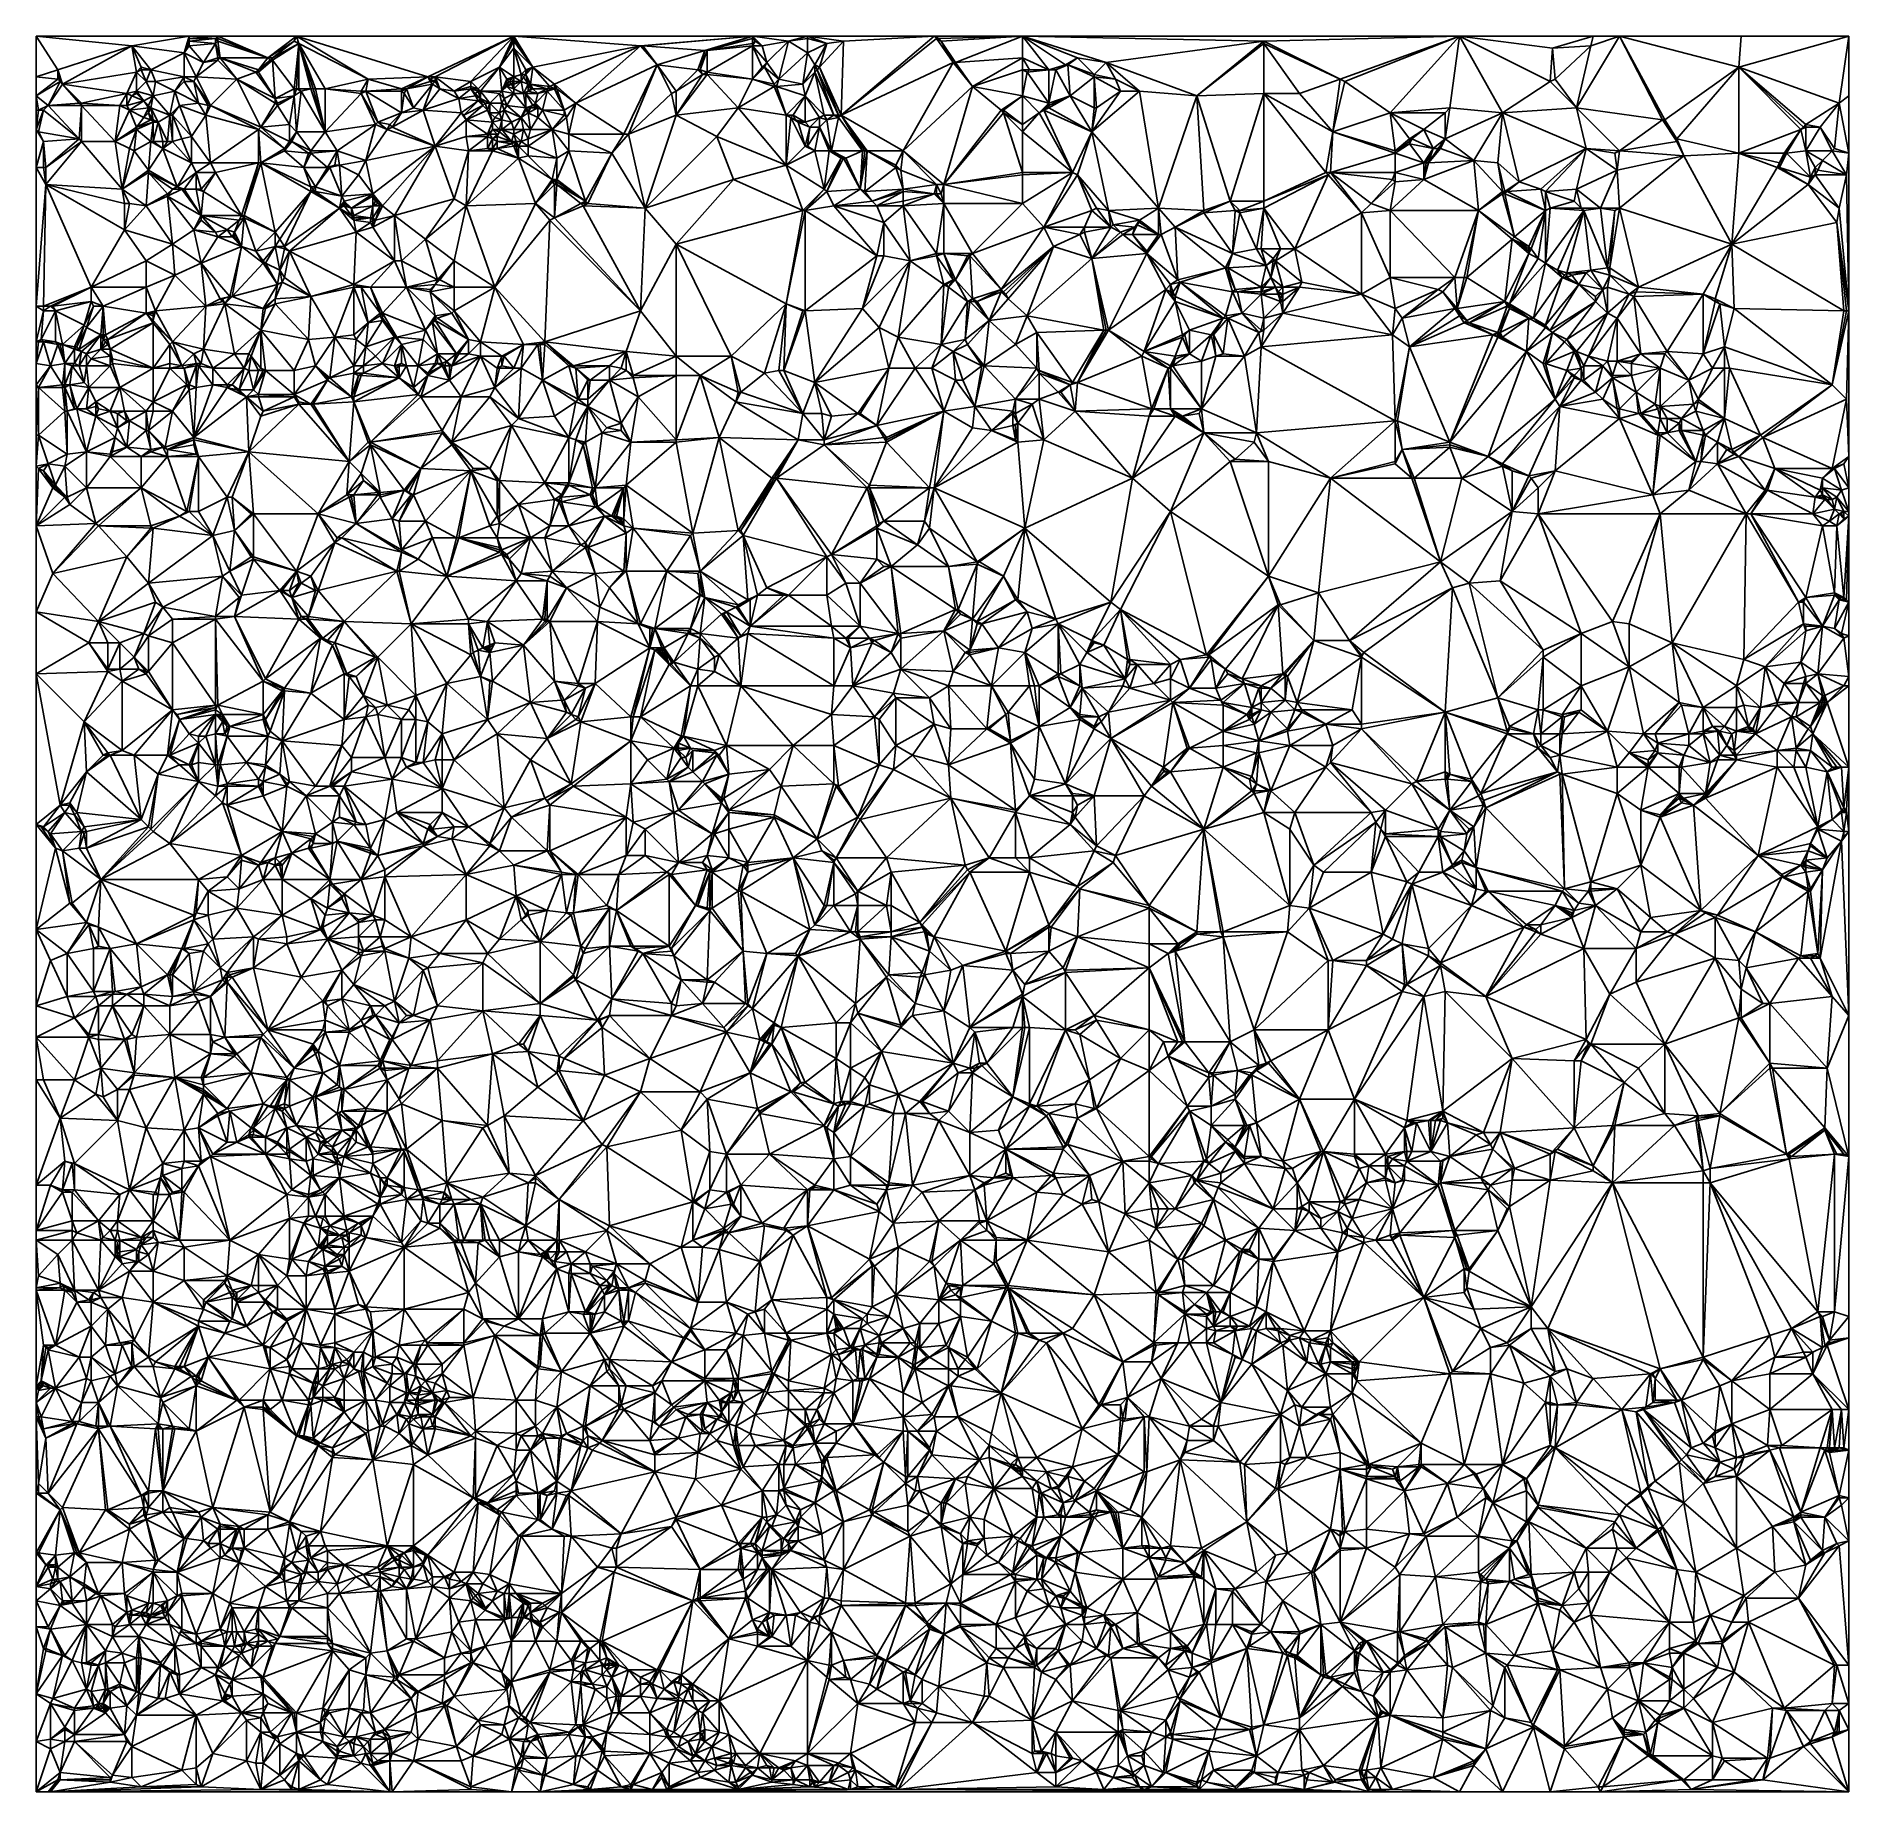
# Model space of a CAD drawing. Extents: x 2679276 to 2679656, y 1246784 to 1247152.
import ezdxf

# ---------------------------------------------------------------- set-up
doc = ezdxf.new("R2010")
doc.units = 0

msp = doc.modelspace()

# ---------------------------------------------------------------- linework, layer by layer
for points in [[(2679296.25, 1247149.75, 447.14), (2679276.25, 1247151.75, 448.67), (2679280.75, 1247144.75, 448.73)], [(2679276.25, 1247151.75, 448.67), (2679276.25, 1247143.25, 450.05), (2679280.75, 1247144.75, 448.73)], [(2679276.25, 1247151.75, 448.67), (2679296.25, 1247149.75, 447.14), (2679308.25, 1247151.75, 446.28)], [(2679296.25, 1247149.75, 447.14), (2679307.25, 1247148.25, 446.3), (2679308.25, 1247151.75, 446.28)], [(2679308.25, 1247151.25, 446.28), (2679308.25, 1247151.75, 446.28), (2679307.25, 1247148.25, 446.3)], [(2679308.25, 1247151.25, 446.28), (2679307.25, 1247148.25, 446.3), (2679308.25, 1247150.75, 446.28)], [(2679314.25, 1247151.75, 444.83), (2679308.25, 1247151.75, 446.28), (2679313.75, 1247151.25, 444.88)], [(2679308.25, 1247151.75, 446.28), (2679308.25, 1247151.25, 446.28), (2679313.75, 1247151.25, 444.88)], [(2679313.75, 1247150.25, 444.89), (2679313.75, 1247151.25, 444.88), (2679308.25, 1247150.75, 446.28)], [(2679308.25, 1247151.25, 446.28), (2679308.25, 1247150.75, 446.28), (2679313.75, 1247151.25, 444.88)], [(2679314.25, 1247151.75, 444.83), (2679313.75, 1247151.25, 444.88), (2679314.25, 1247151.25, 444.83)], [(2679314.25, 1247151.25, 444.83), (2679313.75, 1247151.25, 444.88), (2679314.25, 1247150.75, 444.84)], [(2679313.75, 1247150.25, 444.89), (2679314.25, 1247150.75, 444.84), (2679313.75, 1247151.25, 444.88)], [(2679314.25, 1247151.75, 444.83), (2679324.75, 1247147.25, 444.79), (2679330.75, 1247151.75, 444.7)], [(2679314.25, 1247151.25, 444.83), (2679324.75, 1247147.25, 444.79), (2679314.25, 1247151.75, 444.83)], [(2679314.25, 1247150.75, 444.84), (2679324.75, 1247147.25, 444.79), (2679314.25, 1247151.25, 444.83)], [(2679330.75, 1247151.75, 444.7), (2679324.75, 1247147.25, 444.79), (2679330.25, 1247150.75, 444.69)], [(2679330.25, 1247150.75, 444.69), (2679331.25, 1247150.25, 444.6), (2679330.75, 1247151.75, 444.7)], [(2679330.75, 1247151.75, 444.7), (2679358.25, 1247143.25, 442.26), (2679376.25, 1247151.75, 440.03)], [(2679330.75, 1247151.75, 444.7), (2679345.75, 1247142.75, 443.56), (2679358.25, 1247143.25, 442.26)], [(2679330.75, 1247151.75, 444.7), (2679331.25, 1247150.25, 444.6), (2679345.75, 1247142.75, 443.56)], [(2679359.75, 1247143.25, 442.08), (2679376.25, 1247151.75, 440.03), (2679358.25, 1247143.25, 442.26)], [(2679359.75, 1247143.25, 442.08), (2679367.25, 1247142.25, 441), (2679376.25, 1247151.75, 440.03)], [(2679367.25, 1247142.25, 441), (2679373.25, 1247145.25, 440.77), (2679376.25, 1247151.75, 440.03)], [(2679376.25, 1247151.25, 439.96), (2679376.25, 1247151.75, 440.03), (2679373.25, 1247145.25, 440.77)], [(2679376.25, 1247150.75, 439.9), (2679376.25, 1247151.25, 439.96), (2679373.25, 1247145.25, 440.77)], [(2679376.25, 1247151.75, 440.03), (2679402.75, 1247149.75, 440.26), (2679426.25, 1247151.75, 439.52)], [(2679376.25, 1247151.75, 440.03), (2679380.25, 1247145.25, 440.67), (2679402.75, 1247149.75, 440.26)], [(2679376.25, 1247151.75, 440.03), (2679376.25, 1247151.25, 439.96), (2679380.25, 1247145.25, 440.67)], [(2679376.25, 1247151.25, 439.96), (2679376.25, 1247150.75, 439.9), (2679380.25, 1247145.25, 440.67)], [(2679403.25, 1247149.75, 440.26), (2679426.25, 1247151.75, 439.52), (2679402.75, 1247149.75, 440.26)], [(2679416.25, 1247148.75, 439.28), (2679426.25, 1247151.75, 439.52), (2679403.25, 1247149.75, 440.26)], [(2679416.25, 1247148.75, 439.28), (2679416.75, 1247148.75, 439.25), (2679426.25, 1247151.75, 439.52)], [(2679426.25, 1247151.25, 439.59), (2679426.25, 1247151.75, 439.52), (2679416.75, 1247148.75, 439.25)], [(2679426.25, 1247150.25, 439.65), (2679426.25, 1247151.25, 439.59), (2679416.75, 1247148.75, 439.25)], [(2679428.25, 1247149.75, 439.36), (2679433.75, 1247150.75, 437.28), (2679426.25, 1247151.75, 439.52)], [(2679426.75, 1247150.75, 439.6), (2679428.25, 1247149.75, 439.36), (2679426.25, 1247151.75, 439.52)], [(2679437.75, 1247151.75, 436.41), (2679426.25, 1247151.75, 439.52), (2679433.75, 1247150.75, 437.28)], [(2679426.25, 1247151.25, 439.59), (2679426.75, 1247150.75, 439.6), (2679426.25, 1247151.75, 439.52)], [(2679426.25, 1247151.25, 439.59), (2679426.25, 1247150.25, 439.65), (2679426.75, 1247150.75, 439.6)], [(2679437.75, 1247151.25, 436.4), (2679437.75, 1247151.75, 436.41), (2679433.75, 1247150.75, 437.28)], [(2679437.75, 1247151.25, 436.4), (2679433.75, 1247150.75, 437.28), (2679437.75, 1247148.25, 436.31)], [(2679437.75, 1247151.75, 436.41), (2679445.25, 1247150.75, 436.15), (2679464.25, 1247151.75, 435.9)], [(2679445.25, 1247150.75, 436.15), (2679437.75, 1247151.75, 436.41), (2679441.75, 1247150.25, 436.12)], [(2679437.75, 1247151.25, 436.4), (2679441.75, 1247150.25, 436.12), (2679437.75, 1247151.75, 436.41)], [(2679441.75, 1247150.25, 436.12), (2679437.75, 1247151.25, 436.4), (2679437.75, 1247148.25, 436.31)], [(2679464.25, 1247151.75, 435.9), (2679444.75, 1247135.25, 436.82), (2679464.75, 1247151.25, 435.91)], [(2679445.25, 1247150.75, 436.15), (2679444.75, 1247135.25, 436.82), (2679464.25, 1247151.75, 435.9)], [(2679468.25, 1247146.25, 436.08), (2679464.75, 1247151.25, 435.91), (2679444.75, 1247135.25, 436.82)], [(2679464.25, 1247151.75, 435.9), (2679464.75, 1247151.25, 435.91), (2679465.25, 1247151.25, 435.89)], [(2679482.75, 1247151.75, 434.16), (2679464.25, 1247151.75, 435.9), (2679465.25, 1247151.25, 435.89)], [(2679468.25, 1247146.25, 436.08), (2679465.75, 1247150.75, 435.9), (2679464.75, 1247151.25, 435.91)], [(2679465.75, 1247150.75, 435.9), (2679465.25, 1247151.25, 435.89), (2679464.75, 1247151.25, 435.91)], [(2679465.75, 1247150.75, 435.9), (2679482.75, 1247151.75, 434.16), (2679465.25, 1247151.25, 435.89)], [(2679482.75, 1247151.75, 434.16), (2679465.75, 1247150.75, 435.9), (2679468.75, 1247146.25, 436.05)], [(2679482.75, 1247151.75, 434.16), (2679468.75, 1247146.25, 436.05), (2679482.75, 1247147.25, 434.37)], [(2679482.75, 1247147.25, 434.37), (2679488.25, 1247144.75, 434.3), (2679482.75, 1247151.75, 434.16)], [(2679482.75, 1247151.75, 434.16), (2679491.75, 1247145.75, 434.27), (2679494.25, 1247147.25, 434.24)], [(2679533.25, 1247150.75, 434.85), (2679482.75, 1247151.75, 434.16), (2679500.25, 1247146.25, 435.06)], [(2679482.75, 1247151.75, 434.16), (2679488.25, 1247144.75, 434.3), (2679491.75, 1247145.75, 434.27)], [(2679482.75, 1247151.75, 434.16), (2679533.25, 1247150.75, 434.85), (2679574.25, 1247151.75, 434.78)], [(2679500.25, 1247146.25, 435.06), (2679482.75, 1247151.75, 434.16), (2679494.25, 1247147.25, 434.24)], [(2679574.25, 1247151.75, 434.78), (2679533.25, 1247150.75, 434.85), (2679549.25, 1247142.75, 434.75)], [(2679550.25, 1247142.25, 434.72), (2679574.25, 1247151.75, 434.78), (2679549.25, 1247142.75, 434.75)], [(2679559.75, 1247135.75, 434.63), (2679574.25, 1247151.75, 434.78), (2679550.25, 1247142.25, 434.72)], [(2679574.25, 1247151.75, 434.78), (2679559.75, 1247135.75, 434.63), (2679572.25, 1247136.75, 434.57)], [(2679583.25, 1247135.75, 435.01), (2679574.25, 1247151.75, 434.78), (2679572.25, 1247136.75, 434.57)], [(2679602.25, 1247151.75, 434.11), (2679574.25, 1247151.75, 434.78), (2679593.75, 1247149.25, 434.23)], [(2679583.25, 1247135.75, 435.01), (2679593.25, 1247142.25, 434.62), (2679574.25, 1247151.75, 434.78)], [(2679593.75, 1247149.25, 434.23), (2679574.25, 1247151.75, 434.78), (2679593.25, 1247142.25, 434.62)], [(2679602.25, 1247151.75, 434.11), (2679593.75, 1247149.25, 434.23), (2679601.75, 1247149.75, 434.26)], [(2679598.75, 1247136.75, 435.08), (2679607.75, 1247151.75, 434.96), (2679601.75, 1247149.75, 434.26)], [(2679607.75, 1247151.75, 434.96), (2679598.75, 1247136.75, 435.08), (2679616.75, 1247134.25, 434.96)], [(2679602.25, 1247151.75, 434.11), (2679601.75, 1247149.75, 434.26), (2679607.75, 1247151.75, 434.96)], [(2679607.75, 1247151.75, 434.96), (2679632.75, 1247145.25, 433.01), (2679633.25, 1247151.75, 432.94)], [(2679632.75, 1247145.25, 433.01), (2679607.75, 1247151.75, 434.96), (2679617.25, 1247134.25, 434.93)], [(2679616.75, 1247134.25, 434.96), (2679617.25, 1247134.25, 434.93), (2679607.75, 1247151.75, 434.96)], [(2679655.75, 1247151.75, 433.31), (2679632.75, 1247145.25, 433.01), (2679653.75, 1247137.75, 434.05)], [(2679632.75, 1247145.25, 433.01), (2679655.75, 1247151.75, 433.31), (2679633.25, 1247151.75, 432.94)], [(2679655.75, 1247151.75, 433.31), (2679653.75, 1247137.75, 434.05), (2679655.75, 1247139.25, 433.93)], [(2679280.75, 1247144.75, 448.73), (2679281.75, 1247141.75, 448.79), (2679296.25, 1247149.75, 447.14)], [(2679297.25, 1247144.25, 447.64), (2679296.25, 1247149.75, 447.14), (2679281.75, 1247141.75, 448.79)], [(2679296.25, 1247149.75, 447.14), (2679297.25, 1247144.25, 447.64), (2679298.25, 1247145.25, 447.28)], [(2679307.25, 1247148.25, 446.3), (2679296.25, 1247149.75, 447.14), (2679300.25, 1247144.75, 446.72)], [(2679300.25, 1247144.75, 446.72), (2679296.25, 1247149.75, 447.14), (2679298.25, 1247145.25, 447.28)], [(2679307.25, 1247148.25, 446.3), (2679300.25, 1247144.75, 446.72), (2679307.25, 1247143.25, 445.64)], [(2679308.25, 1247150.75, 446.28), (2679307.25, 1247148.25, 446.3), (2679308.25, 1247149.75, 446.25)], [(2679307.25, 1247148.25, 446.3), (2679311.25, 1247146.25, 445.22), (2679308.25, 1247149.75, 446.25)], [(2679311.25, 1247146.25, 445.22), (2679307.25, 1247148.25, 446.3), (2679309.75, 1247143.25, 445.59)], [(2679307.25, 1247148.25, 446.3), (2679307.25, 1247143.25, 445.64), (2679309.75, 1247143.25, 445.59)], [(2679308.25, 1247150.75, 446.28), (2679308.25, 1247149.75, 446.25), (2679313.75, 1247150.25, 444.89)], [(2679311.25, 1247146.25, 445.22), (2679313.75, 1247150.25, 444.89), (2679308.25, 1247149.75, 446.25)], [(2679313.75, 1247150.25, 444.89), (2679311.25, 1247146.25, 445.22), (2679314.25, 1247147.25, 445.09)], [(2679314.25, 1247146.75, 445.18), (2679314.25, 1247147.25, 445.09), (2679311.25, 1247146.25, 445.22)], [(2679314.25, 1247150.75, 444.84), (2679313.75, 1247150.25, 444.89), (2679314.75, 1247147.25, 445.1)], [(2679314.25, 1247147.25, 445.09), (2679314.75, 1247147.25, 445.1), (2679313.75, 1247150.25, 444.89)], [(2679314.25, 1247150.75, 444.84), (2679314.75, 1247147.25, 445.1), (2679324.75, 1247147.25, 444.79)], [(2679318.25, 1247142.75, 446.04), (2679314.75, 1247147.25, 445.1), (2679314.25, 1247146.75, 445.18)], [(2679314.25, 1247147.25, 445.09), (2679314.25, 1247146.75, 445.18), (2679314.75, 1247147.25, 445.1)], [(2679322.75, 1247144.75, 445.65), (2679314.75, 1247147.25, 445.1), (2679322.25, 1247144.25, 445.75)], [(2679322.75, 1247144.75, 445.65), (2679324.75, 1247147.25, 444.79), (2679314.75, 1247147.25, 445.1)], [(2679322.25, 1247144.25, 445.75), (2679314.75, 1247147.25, 445.1), (2679318.25, 1247142.75, 446.04)], [(2679324.75, 1247147.25, 444.79), (2679322.75, 1247144.75, 445.65), (2679325.25, 1247146.75, 444.82)], [(2679325.75, 1247147.25, 444.73), (2679330.25, 1247150.75, 444.69), (2679324.75, 1247147.25, 444.79)], [(2679324.75, 1247147.25, 444.79), (2679325.25, 1247146.75, 444.82), (2679325.75, 1247147.25, 444.73)], [(2679325.75, 1247146.75, 444.77), (2679325.75, 1247147.25, 444.73), (2679325.25, 1247146.75, 444.82)], [(2679330.25, 1247150.75, 444.69), (2679325.75, 1247147.25, 444.73), (2679331.25, 1247150.25, 444.6)], [(2679325.75, 1247146.75, 444.77), (2679331.25, 1247150.25, 444.6), (2679325.75, 1247147.25, 444.73)], [(2679330.25, 1247140.75, 444.76), (2679331.25, 1247150.25, 444.6), (2679325.75, 1247146.75, 444.77)], [(2679331.25, 1247150.25, 444.6), (2679330.25, 1247140.75, 444.76), (2679330.75, 1247140.75, 444.71)], [(2679331.25, 1247140.75, 444.67), (2679331.25, 1247150.25, 444.6), (2679330.75, 1247140.75, 444.71)], [(2679331.25, 1247150.25, 444.6), (2679334.75, 1247140.75, 444.53), (2679336.75, 1247140.75, 444.46)], [(2679334.75, 1247140.75, 444.53), (2679331.25, 1247150.25, 444.6), (2679334.25, 1247140.75, 444.55)], [(2679331.25, 1247150.25, 444.6), (2679331.25, 1247140.75, 444.67), (2679333.75, 1247140.75, 444.58)], [(2679331.25, 1247150.25, 444.6), (2679333.75, 1247140.75, 444.58), (2679334.25, 1247140.75, 444.55)], [(2679331.25, 1247150.25, 444.6), (2679336.75, 1247140.75, 444.46), (2679345.75, 1247142.75, 443.56)], [(2679376.25, 1247149.25, 439.88), (2679376.25, 1247150.75, 439.9), (2679373.25, 1247145.25, 440.77)], [(2679376.25, 1247149.25, 439.88), (2679373.25, 1247145.25, 440.77), (2679376.25, 1247143.25, 440.84)], [(2679376.25, 1247150.75, 439.9), (2679376.25, 1247149.25, 439.88), (2679380.25, 1247145.25, 440.67)], [(2679376.25, 1247149.25, 439.88), (2679378.75, 1247144.75, 440.74), (2679380.25, 1247145.25, 440.67)], [(2679376.25, 1247149.25, 439.88), (2679377.75, 1247143.75, 440.79), (2679378.75, 1247144.75, 440.74)], [(2679377.75, 1247143.75, 440.79), (2679376.25, 1247149.25, 439.88), (2679376.25, 1247143.25, 440.84)], [(2679380.25, 1247145.25, 440.67), (2679384.75, 1247141.75, 440.2), (2679402.75, 1247149.75, 440.26)], [(2679384.75, 1247141.75, 440.2), (2679389.25, 1247137.75, 440.35), (2679402.75, 1247149.75, 440.26)], [(2679389.25, 1247137.75, 440.35), (2679406.25, 1247145.75, 440.24), (2679402.75, 1247149.75, 440.26)], [(2679403.25, 1247149.75, 440.26), (2679402.75, 1247149.75, 440.26), (2679406.25, 1247145.75, 440.24)], [(2679416.25, 1247148.75, 439.28), (2679403.25, 1247149.75, 440.26), (2679406.25, 1247145.75, 440.24)], [(2679406.25, 1247145.75, 440.24), (2679414.75, 1247144.75, 439.38), (2679416.25, 1247148.75, 439.28)], [(2679415.25, 1247144.75, 439.37), (2679416.25, 1247148.75, 439.28), (2679414.75, 1247144.75, 439.38)], [(2679416.75, 1247148.75, 439.25), (2679415.25, 1247144.75, 439.37), (2679416.75, 1247144.25, 439.41)], [(2679416.25, 1247148.75, 439.28), (2679415.25, 1247144.75, 439.37), (2679416.75, 1247148.75, 439.25)], [(2679426.25, 1247149.75, 439.66), (2679426.25, 1247150.25, 439.65), (2679416.75, 1247148.75, 439.25)], [(2679416.75, 1247148.75, 439.25), (2679416.75, 1247144.25, 439.41), (2679426.25, 1247149.75, 439.66)], [(2679426.25, 1247142.75, 439.23), (2679426.25, 1247149.75, 439.66), (2679416.75, 1247144.25, 439.41)], [(2679428.25, 1247149.75, 439.36), (2679426.75, 1247150.75, 439.6), (2679426.25, 1247149.75, 439.66)], [(2679426.25, 1247150.25, 439.65), (2679426.25, 1247149.75, 439.66), (2679426.75, 1247150.75, 439.6)], [(2679428.25, 1247149.75, 439.36), (2679426.25, 1247149.75, 439.66), (2679429.25, 1247146.25, 438.87)], [(2679426.25, 1247149.75, 439.66), (2679426.25, 1247142.75, 439.23), (2679428.25, 1247145.25, 439.07)], [(2679428.25, 1247145.25, 439.07), (2679429.25, 1247146.25, 438.87), (2679426.25, 1247149.75, 439.66)], [(2679433.75, 1247150.75, 437.28), (2679428.25, 1247149.75, 439.36), (2679429.25, 1247146.25, 438.87)], [(2679433.75, 1247150.75, 437.28), (2679429.25, 1247146.25, 438.87), (2679431.75, 1247142.75, 438.89)], [(2679437.75, 1247148.25, 436.31), (2679433.75, 1247150.75, 437.28), (2679431.75, 1247142.75, 438.89)], [(2679437.75, 1247148.25, 436.31), (2679431.75, 1247142.75, 438.89), (2679436.75, 1247141.75, 437.93)], [(2679437.75, 1247148.25, 436.31), (2679436.75, 1247141.75, 437.93), (2679439.25, 1247145.75, 436.46)], [(2679437.75, 1247148.25, 436.31), (2679439.25, 1247145.75, 436.46), (2679441.75, 1247150.25, 436.12)], [(2679440.25, 1247145.25, 436.48), (2679441.75, 1247150.25, 436.12), (2679439.25, 1247145.75, 436.46)], [(2679441.75, 1247150.25, 436.12), (2679440.25, 1247145.25, 436.48), (2679445.25, 1247150.75, 436.15)], [(2679444.75, 1247135.25, 436.82), (2679445.25, 1247150.75, 436.15), (2679440.25, 1247145.25, 436.48)], [(2679468.25, 1247146.25, 436.08), (2679468.75, 1247146.25, 436.05), (2679465.75, 1247150.75, 435.9)], [(2679468.75, 1247146.25, 436.05), (2679472.25, 1247141.25, 436.04), (2679482.75, 1247147.25, 434.37)], [(2679482.75, 1247144.75, 434.71), (2679482.75, 1247147.25, 434.37), (2679472.25, 1247141.25, 436.04)], [(2679482.75, 1247147.25, 434.37), (2679484.25, 1247144.75, 434.66), (2679488.25, 1247144.75, 434.3)], [(2679482.75, 1247144.75, 434.71), (2679484.25, 1247144.75, 434.66), (2679482.75, 1247147.25, 434.37)], [(2679492.25, 1247145.75, 434.29), (2679494.25, 1247147.25, 434.24), (2679491.75, 1247145.75, 434.27)], [(2679494.25, 1247147.25, 434.24), (2679492.25, 1247145.75, 434.29), (2679497.75, 1247143.75, 435.12)], [(2679500.25, 1247146.25, 435.06), (2679494.25, 1247147.25, 434.24), (2679497.75, 1247143.75, 435.12)], [(2679533.25, 1247150.75, 434.85), (2679500.25, 1247146.25, 435.06), (2679519.25, 1247139.25, 434.84)], [(2679533.25, 1247150.25, 434.89), (2679533.25, 1247150.75, 434.85), (2679519.25, 1247139.25, 434.84)], [(2679533.25, 1247139.75, 435.32), (2679533.25, 1247150.25, 434.89), (2679519.25, 1247139.25, 434.84)], [(2679533.25, 1247150.75, 434.85), (2679533.25, 1247150.25, 434.89), (2679549.25, 1247142.75, 434.75)], [(2679540.75, 1247139.75, 435.42), (2679533.25, 1247150.25, 434.89), (2679533.25, 1247139.75, 435.32)], [(2679533.25, 1247150.25, 434.89), (2679540.75, 1247139.75, 435.42), (2679549.25, 1247142.75, 434.75)], [(2679593.25, 1247142.25, 434.62), (2679594.25, 1247142.75, 434.6), (2679593.75, 1247149.25, 434.23)], [(2679594.25, 1247142.75, 434.6), (2679601.75, 1247149.75, 434.26), (2679593.75, 1247149.25, 434.23)], [(2679594.25, 1247142.75, 434.6), (2679598.75, 1247136.75, 435.08), (2679601.75, 1247149.75, 434.26)], [(2679280.75, 1247142.75, 448.8), (2679280.75, 1247144.75, 448.73), (2679276.25, 1247143.25, 450.05)], [(2679280.75, 1247144.75, 448.73), (2679281.25, 1247142.25, 448.79), (2679281.75, 1247141.75, 448.79)], [(2679280.75, 1247142.75, 448.8), (2679281.25, 1247142.25, 448.79), (2679280.75, 1247144.75, 448.73)], [(2679297.25, 1247144.25, 447.64), (2679281.75, 1247141.75, 448.79), (2679295.25, 1247139.75, 448.3)], [(2679297.25, 1247144.25, 447.64), (2679295.25, 1247139.75, 448.3), (2679297.25, 1247140.25, 447.52)], [(2679298.25, 1247145.25, 447.28), (2679297.25, 1247144.25, 447.64), (2679298.25, 1247144.75, 447.28)], [(2679297.25, 1247144.25, 447.64), (2679299.25, 1247142.25, 446.56), (2679298.25, 1247144.75, 447.28)], [(2679297.25, 1247144.25, 447.64), (2679297.25, 1247140.25, 447.52), (2679299.25, 1247142.25, 446.56)], [(2679300.25, 1247144.75, 446.72), (2679298.25, 1247145.25, 447.28), (2679298.25, 1247144.75, 447.28)], [(2679298.25, 1247144.75, 447.28), (2679299.25, 1247142.25, 446.56), (2679300.25, 1247144.75, 446.72)], [(2679301.25, 1247142.25, 446.14), (2679300.25, 1247144.75, 446.72), (2679299.25, 1247142.25, 446.56)], [(2679301.25, 1247142.25, 446.14), (2679307.25, 1247143.25, 445.64), (2679300.25, 1247144.75, 446.72)], [(2679318.25, 1247142.75, 446.04), (2679314.25, 1247146.75, 445.18), (2679309.75, 1247143.25, 445.59)], [(2679311.25, 1247146.25, 445.22), (2679309.75, 1247143.25, 445.59), (2679314.25, 1247146.75, 445.18)], [(2679322.25, 1247144.25, 445.75), (2679318.25, 1247142.75, 446.04), (2679326.25, 1247138.75, 445.8)], [(2679322.25, 1247144.25, 445.75), (2679322.75, 1247144.25, 445.72), (2679322.75, 1247144.75, 445.65)], [(2679322.75, 1247144.25, 445.72), (2679322.25, 1247144.25, 445.75), (2679326.25, 1247138.75, 445.8)], [(2679322.75, 1247144.25, 445.72), (2679326.25, 1247138.75, 445.8), (2679325.75, 1247146.75, 444.77)], [(2679322.75, 1247144.75, 445.65), (2679322.75, 1247144.25, 445.72), (2679325.25, 1247146.75, 444.82)], [(2679325.75, 1247146.75, 444.77), (2679325.25, 1247146.75, 444.82), (2679322.75, 1247144.25, 445.72)], [(2679330.25, 1247140.75, 444.76), (2679325.75, 1247146.75, 444.77), (2679326.25, 1247138.75, 445.8)], [(2679367.25, 1247142.25, 441), (2679368.75, 1247140.75, 440.87), (2679373.25, 1247145.25, 440.77)], [(2679368.75, 1247140.75, 440.87), (2679369.25, 1247140.25, 440.82), (2679373.25, 1247145.25, 440.77)], [(2679369.25, 1247140.25, 440.82), (2679373.75, 1247140.25, 440.68), (2679373.25, 1247145.25, 440.77)], [(2679374.75, 1247142.75, 440.86), (2679373.25, 1247145.25, 440.77), (2679373.75, 1247140.25, 440.68)], [(2679374.75, 1247142.75, 440.86), (2679376.25, 1247143.25, 440.84), (2679373.25, 1247145.25, 440.77)], [(2679377.75, 1247143.75, 440.79), (2679376.25, 1247143.25, 440.84), (2679377.75, 1247142.25, 440.75)], [(2679378.75, 1247143.75, 440.74), (2679378.75, 1247144.75, 440.74), (2679377.75, 1247143.75, 440.79)], [(2679378.25, 1247143.25, 440.76), (2679378.75, 1247143.75, 440.74), (2679377.75, 1247143.75, 440.79)], [(2679377.75, 1247143.75, 440.79), (2679377.75, 1247142.25, 440.75), (2679378.25, 1247143.25, 440.76)], [(2679378.75, 1247143.75, 440.74), (2679378.25, 1247143.25, 440.76), (2679379.25, 1247141.75, 440.54)], [(2679379.25, 1247144.75, 440.73), (2679380.25, 1247145.25, 440.67), (2679378.75, 1247144.75, 440.74)], [(2679380.25, 1247145.25, 440.67), (2679378.75, 1247143.75, 440.74), (2679379.75, 1247141.75, 440.48)], [(2679379.25, 1247144.75, 440.73), (2679378.75, 1247143.75, 440.74), (2679380.25, 1247145.25, 440.67)], [(2679378.75, 1247144.75, 440.74), (2679378.75, 1247143.75, 440.74), (2679379.25, 1247144.75, 440.73)], [(2679379.25, 1247141.75, 440.54), (2679379.75, 1247141.75, 440.48), (2679378.75, 1247143.75, 440.74)], [(2679380.25, 1247145.25, 440.67), (2679379.75, 1247141.75, 440.48), (2679383.75, 1247141.25, 440.18)], [(2679384.75, 1247141.75, 440.2), (2679380.25, 1247145.25, 440.67), (2679383.75, 1247141.25, 440.18)], [(2679389.25, 1247137.75, 440.35), (2679399.25, 1247131.25, 440.12), (2679406.25, 1247145.75, 440.24)], [(2679399.25, 1247131.25, 440.12), (2679400.25, 1247131.25, 440.07), (2679406.25, 1247145.75, 440.24)], [(2679409.25, 1247139.75, 440.25), (2679406.25, 1247145.75, 440.24), (2679400.25, 1247131.25, 440.07)], [(2679406.25, 1247145.75, 440.24), (2679410.25, 1247140.25, 440.19), (2679414.75, 1247144.75, 439.38)], [(2679410.25, 1247140.25, 440.19), (2679406.25, 1247145.75, 440.24), (2679409.25, 1247139.75, 440.25)], [(2679410.25, 1247140.25, 440.19), (2679415.75, 1247143.75, 439.43), (2679414.75, 1247144.75, 439.38)], [(2679423.25, 1247136.75, 439.27), (2679416.75, 1247143.75, 439.43), (2679410.25, 1247135.25, 440.14)], [(2679415.75, 1247143.75, 439.43), (2679410.25, 1247135.25, 440.14), (2679416.75, 1247143.75, 439.43)], [(2679410.25, 1247140.25, 440.19), (2679410.25, 1247135.25, 440.14), (2679415.75, 1247143.75, 439.43)], [(2679415.25, 1247144.75, 439.37), (2679414.75, 1247144.75, 439.38), (2679415.75, 1247143.75, 439.43)], [(2679415.25, 1247144.75, 439.37), (2679415.75, 1247143.75, 439.43), (2679416.75, 1247144.25, 439.41)], [(2679416.75, 1247143.75, 439.43), (2679416.75, 1247144.25, 439.41), (2679415.75, 1247143.75, 439.43)], [(2679416.75, 1247143.75, 439.43), (2679426.25, 1247142.75, 439.23), (2679416.75, 1247144.25, 439.41)], [(2679426.25, 1247142.75, 439.23), (2679416.75, 1247143.75, 439.43), (2679423.25, 1247136.75, 439.27)], [(2679426.25, 1247142.75, 439.23), (2679428.75, 1247145.25, 439), (2679428.25, 1247145.25, 439.07)], [(2679426.25, 1247142.75, 439.23), (2679430.75, 1247141.75, 439.15), (2679428.75, 1247145.25, 439)], [(2679428.75, 1247145.25, 439), (2679429.25, 1247146.25, 438.87), (2679428.25, 1247145.25, 439.07)], [(2679428.75, 1247145.25, 439), (2679431.75, 1247142.75, 438.89), (2679429.25, 1247146.25, 438.87)], [(2679431.75, 1247142.75, 438.89), (2679428.75, 1247145.25, 439), (2679430.75, 1247141.75, 439.15)], [(2679439.25, 1247144.25, 436.72), (2679439.25, 1247145.75, 436.46), (2679436.75, 1247141.75, 437.93)], [(2679436.75, 1247141.75, 437.93), (2679437.25, 1247139.25, 438.11), (2679439.25, 1247144.25, 436.72)], [(2679437.25, 1247139.25, 438.11), (2679441.25, 1247135.25, 437.53), (2679439.25, 1247144.25, 436.72)], [(2679439.75, 1247144.75, 436.58), (2679439.25, 1247145.75, 436.46), (2679439.25, 1247144.25, 436.72)], [(2679439.75, 1247144.75, 436.58), (2679440.25, 1247145.25, 436.48), (2679439.25, 1247145.75, 436.46)], [(2679439.25, 1247144.25, 436.72), (2679443.25, 1247135.25, 437.1), (2679439.75, 1247144.75, 436.58)], [(2679443.25, 1247135.25, 437.1), (2679439.25, 1247144.25, 436.72), (2679441.25, 1247135.25, 437.53)], [(2679440.25, 1247145.25, 436.48), (2679439.75, 1247144.75, 436.58), (2679444.25, 1247135.25, 436.9)], [(2679443.25, 1247135.25, 437.1), (2679444.25, 1247135.25, 436.9), (2679439.75, 1247144.75, 436.58)], [(2679444.25, 1247135.25, 436.9), (2679444.75, 1247135.25, 436.82), (2679440.25, 1247145.25, 436.48)], [(2679457.75, 1247127.75, 436.47), (2679468.25, 1247146.25, 436.08), (2679444.75, 1247135.25, 436.82)], [(2679468.25, 1247146.25, 436.08), (2679457.75, 1247127.75, 436.47), (2679472.25, 1247141.25, 436.04)], [(2679468.25, 1247146.25, 436.08), (2679472.25, 1247141.25, 436.04), (2679468.75, 1247146.25, 436.05)], [(2679472.25, 1247141.25, 436.04), (2679482.75, 1247139.25, 435.27), (2679482.75, 1247144.75, 434.71)], [(2679483.75, 1247144.25, 434.73), (2679484.25, 1247144.75, 434.66), (2679482.75, 1247144.75, 434.71)], [(2679482.75, 1247144.75, 434.71), (2679482.75, 1247139.25, 435.27), (2679483.75, 1247144.25, 434.73)], [(2679482.75, 1247139.25, 435.27), (2679488.25, 1247137.75, 435.68), (2679483.75, 1247144.25, 434.73)], [(2679488.25, 1247137.75, 435.68), (2679488.25, 1247144.75, 434.3), (2679483.75, 1247144.25, 434.73)], [(2679484.25, 1247144.75, 434.66), (2679483.75, 1247144.25, 434.73), (2679488.25, 1247144.75, 434.3)], [(2679489.75, 1247144.75, 434.28), (2679491.75, 1247145.75, 434.27), (2679488.25, 1247144.75, 434.3)], [(2679488.25, 1247137.75, 435.68), (2679489.75, 1247144.75, 434.28), (2679488.25, 1247144.75, 434.3)], [(2679492.75, 1247139.25, 435.35), (2679489.75, 1247144.75, 434.28), (2679488.25, 1247137.75, 435.68)], [(2679489.75, 1247144.75, 434.28), (2679492.25, 1247145.75, 434.29), (2679491.75, 1247145.75, 434.27)], [(2679489.75, 1247144.75, 434.28), (2679492.75, 1247139.25, 435.35), (2679492.25, 1247145.75, 434.29)], [(2679497.75, 1247143.25, 435.14), (2679497.75, 1247143.75, 435.12), (2679492.25, 1247145.75, 434.29)], [(2679492.75, 1247139.25, 435.35), (2679497.75, 1247143.25, 435.14), (2679492.25, 1247145.75, 434.29)], [(2679500.25, 1247146.25, 435.06), (2679497.75, 1247143.75, 435.12), (2679502.25, 1247142.75, 434.62)], [(2679497.75, 1247143.25, 435.14), (2679502.25, 1247142.75, 434.62), (2679497.75, 1247143.75, 435.12)], [(2679502.25, 1247142.75, 434.62), (2679507.25, 1247140.25, 435.11), (2679500.25, 1247146.25, 435.06)], [(2679519.25, 1247139.25, 434.84), (2679500.25, 1247146.25, 435.06), (2679507.25, 1247140.25, 435.11)], [(2679619.75, 1247130.25, 434.93), (2679632.75, 1247145.25, 433.01), (2679617.25, 1247134.25, 434.93)], [(2679632.75, 1247127.25, 434.75), (2679632.75, 1247145.25, 433.01), (2679619.75, 1247130.25, 434.93)], [(2679632.75, 1247127.25, 434.75), (2679645.75, 1247132.25, 434.32), (2679632.75, 1247145.25, 433.01)], [(2679653.75, 1247137.75, 434.05), (2679632.75, 1247145.25, 433.01), (2679646.75, 1247133.25, 434.27)], [(2679632.75, 1247145.25, 433.01), (2679646.25, 1247132.75, 434.29), (2679646.75, 1247133.25, 434.27)], [(2679646.25, 1247132.75, 434.29), (2679632.75, 1247145.25, 433.01), (2679645.75, 1247132.25, 434.32)], [(2679276.25, 1247143.25, 450.05), (2679276.25, 1247139.25, 450.18), (2679280.75, 1247142.75, 448.8)], [(2679281.25, 1247142.25, 448.79), (2679280.75, 1247142.75, 448.8), (2679276.25, 1247139.25, 450.18)], [(2679278.75, 1247137.25, 450.07), (2679281.25, 1247142.25, 448.79), (2679276.25, 1247139.25, 450.18)], [(2679281.25, 1247142.25, 448.79), (2679278.75, 1247137.25, 450.07), (2679281.75, 1247141.75, 448.79)], [(2679285.25, 1247137.75, 448.85), (2679281.75, 1247141.75, 448.79), (2679278.75, 1247137.25, 450.07)], [(2679285.25, 1247137.75, 448.85), (2679285.75, 1247137.75, 448.81), (2679281.75, 1247141.75, 448.79)], [(2679285.75, 1247137.75, 448.81), (2679295.25, 1247139.75, 448.3), (2679281.75, 1247141.75, 448.79)], [(2679295.25, 1247139.75, 448.3), (2679285.75, 1247137.75, 448.81), (2679293.75, 1247137.25, 448.74)], [(2679293.75, 1247137.25, 448.74), (2679295.25, 1247137.25, 448.55), (2679295.25, 1247139.75, 448.3)], [(2679296.25, 1247139.25, 448.04), (2679297.25, 1247140.25, 447.52), (2679295.25, 1247139.75, 448.3)], [(2679296.25, 1247139.25, 448.04), (2679295.25, 1247139.75, 448.3), (2679295.25, 1247137.25, 448.55)], [(2679297.25, 1247140.25, 447.52), (2679296.25, 1247139.25, 448.04), (2679297.25, 1247139.75, 447.51)], [(2679296.25, 1247139.25, 448.04), (2679298.75, 1247138.25, 446.52), (2679297.25, 1247139.75, 447.51)], [(2679297.25, 1247140.25, 447.52), (2679300.75, 1247139.25, 445.87), (2679299.25, 1247142.25, 446.56)], [(2679298.75, 1247138.25, 446.52), (2679297.25, 1247140.25, 447.52), (2679297.25, 1247139.75, 447.51)], [(2679297.25, 1247140.25, 447.52), (2679298.75, 1247138.25, 446.52), (2679300.75, 1247139.25, 445.87)], [(2679301.25, 1247142.25, 446.14), (2679299.25, 1247142.25, 446.56), (2679300.75, 1247139.25, 445.87)], [(2679300.75, 1247139.25, 445.87), (2679305.25, 1247140.25, 446.19), (2679301.25, 1247142.25, 446.14)], [(2679300.75, 1247139.25, 445.87), (2679304.25, 1247135.25, 447.55), (2679305.25, 1247140.25, 446.19)], [(2679305.25, 1247140.25, 446.19), (2679307.25, 1247143.25, 445.64), (2679301.25, 1247142.25, 446.14)], [(2679306.25, 1247137.25, 447.29), (2679305.25, 1247140.25, 446.19), (2679304.25, 1247135.25, 447.55)], [(2679307.25, 1247143.25, 445.64), (2679305.25, 1247140.25, 446.19), (2679307.25, 1247142.25, 445.69)], [(2679305.25, 1247140.25, 446.19), (2679310.25, 1247137.75, 446.61), (2679307.25, 1247142.25, 445.69)], [(2679306.25, 1247137.25, 447.29), (2679310.25, 1247137.75, 446.61), (2679305.25, 1247140.25, 446.19)], [(2679309.25, 1247142.25, 445.78), (2679307.25, 1247143.25, 445.64), (2679307.25, 1247142.25, 445.69)], [(2679309.25, 1247142.25, 445.78), (2679309.75, 1247143.25, 445.59), (2679307.25, 1247143.25, 445.64)], [(2679309.25, 1247142.25, 445.78), (2679307.25, 1247142.25, 445.69), (2679310.25, 1247137.75, 446.61)], [(2679309.25, 1247142.25, 445.78), (2679312.75, 1247137.25, 446.48), (2679309.75, 1247143.25, 445.59)], [(2679310.25, 1247137.75, 446.61), (2679312.25, 1247137.25, 446.49), (2679309.25, 1247142.25, 445.78)], [(2679312.25, 1247137.25, 446.49), (2679312.75, 1247137.25, 446.48), (2679309.25, 1247142.25, 445.78)], [(2679318.25, 1247142.75, 446.04), (2679309.75, 1247143.25, 445.59), (2679312.75, 1247137.25, 446.48)], [(2679312.75, 1247137.25, 446.48), (2679323.25, 1247132.75, 446.11), (2679318.25, 1247142.75, 446.04)], [(2679326.25, 1247137.75, 445.84), (2679326.25, 1247138.75, 445.8), (2679318.25, 1247142.75, 446.04)], [(2679323.25, 1247132.75, 446.11), (2679326.25, 1247137.75, 445.84), (2679318.25, 1247142.75, 446.04)], [(2679330.25, 1247140.75, 444.76), (2679326.25, 1247138.75, 445.8), (2679330.25, 1247139.25, 444.89)], [(2679330.25, 1247140.75, 444.76), (2679330.25, 1247139.25, 444.89), (2679330.75, 1247140.75, 444.71)], [(2679330.25, 1247139.25, 444.89), (2679331.75, 1247140.25, 444.66), (2679330.75, 1247140.75, 444.71)], [(2679330.25, 1247139.25, 444.89), (2679330.75, 1247131.75, 445.06), (2679331.75, 1247140.25, 444.66)], [(2679331.25, 1247140.75, 444.67), (2679330.75, 1247140.75, 444.71), (2679331.75, 1247140.25, 444.66)], [(2679330.75, 1247131.75, 445.06), (2679336.75, 1247131.75, 444.67), (2679331.75, 1247140.25, 444.66)], [(2679333.75, 1247140.75, 444.58), (2679331.25, 1247140.75, 444.67), (2679331.75, 1247140.25, 444.66)], [(2679333.75, 1247140.75, 444.58), (2679331.75, 1247140.25, 444.66), (2679336.75, 1247131.75, 444.67)], [(2679334.25, 1247140.75, 444.55), (2679333.75, 1247140.75, 444.58), (2679336.75, 1247131.75, 444.67)], [(2679334.75, 1247140.75, 444.53), (2679334.25, 1247140.75, 444.55), (2679336.75, 1247131.75, 444.67)], [(2679336.75, 1247140.75, 444.46), (2679334.75, 1247140.75, 444.53), (2679336.75, 1247131.75, 444.67)], [(2679344.25, 1247140.25, 443.91), (2679345.75, 1247142.75, 443.56), (2679336.75, 1247140.75, 444.46)], [(2679336.75, 1247140.75, 444.46), (2679336.75, 1247131.75, 444.67), (2679344.25, 1247139.75, 443.95)], [(2679344.25, 1247140.25, 443.91), (2679336.75, 1247140.75, 444.46), (2679344.25, 1247139.75, 443.95)], [(2679347.25, 1247133.25, 444.06), (2679344.25, 1247139.75, 443.95), (2679336.75, 1247131.75, 444.67)], [(2679345.25, 1247140.25, 443.76), (2679345.75, 1247142.75, 443.56), (2679344.25, 1247140.25, 443.91)], [(2679344.25, 1247140.25, 443.91), (2679344.25, 1247139.75, 443.95), (2679345.25, 1247140.25, 443.76)], [(2679344.25, 1247139.75, 443.95), (2679347.75, 1247133.75, 443.96), (2679345.25, 1247140.25, 443.76)], [(2679347.75, 1247133.75, 443.96), (2679344.25, 1247139.75, 443.95), (2679347.25, 1247133.25, 444.06)], [(2679345.25, 1247140.25, 443.76), (2679352.75, 1247140.75, 442.15), (2679345.75, 1247142.75, 443.56)], [(2679352.75, 1247140.25, 442.17), (2679352.75, 1247140.75, 442.15), (2679345.25, 1247140.25, 443.76)], [(2679352.75, 1247140.25, 442.17), (2679345.25, 1247140.25, 443.76), (2679352.75, 1247135.75, 443)], [(2679347.75, 1247133.75, 443.96), (2679352.75, 1247135.75, 443), (2679345.25, 1247140.25, 443.76)], [(2679345.75, 1247142.75, 443.56), (2679352.75, 1247140.75, 442.15), (2679358.25, 1247143.25, 442.26)], [(2679352.75, 1247140.75, 442.15), (2679353.75, 1247140.75, 442.11), (2679358.25, 1247143.25, 442.26)], [(2679352.75, 1247140.25, 442.17), (2679353.25, 1247139.75, 442.16), (2679353.75, 1247140.75, 442.11)], [(2679352.75, 1247140.75, 442.15), (2679352.75, 1247140.25, 442.17), (2679353.75, 1247140.75, 442.11)], [(2679353.25, 1247139.75, 442.16), (2679352.75, 1247140.25, 442.17), (2679352.75, 1247135.75, 443)], [(2679353.25, 1247139.75, 442.16), (2679352.75, 1247135.75, 443), (2679355.25, 1247136.75, 442.48)], [(2679353.25, 1247139.75, 442.16), (2679355.25, 1247136.75, 442.48), (2679353.75, 1247140.75, 442.11)], [(2679353.75, 1247140.75, 442.11), (2679358.75, 1247142.25, 442.27), (2679358.25, 1247143.25, 442.26)], [(2679353.75, 1247140.75, 442.11), (2679359.25, 1247141.75, 442.27), (2679358.75, 1247142.25, 442.27)], [(2679353.75, 1247140.75, 442.11), (2679355.25, 1247136.75, 442.48), (2679359.25, 1247141.75, 442.27)], [(2679357.25, 1247136.25, 442.45), (2679359.25, 1247141.75, 442.27), (2679355.25, 1247136.75, 442.48)], [(2679357.25, 1247136.25, 442.45), (2679360.75, 1247140.75, 442.27), (2679359.25, 1247141.75, 442.27)], [(2679364.75, 1247138.75, 442.22), (2679360.75, 1247140.75, 442.27), (2679357.25, 1247136.25, 442.45)], [(2679358.75, 1247142.75, 442.25), (2679358.25, 1247143.25, 442.26), (2679358.75, 1247142.25, 442.27)], [(2679359.75, 1247143.25, 442.08), (2679358.25, 1247143.25, 442.26), (2679358.75, 1247142.75, 442.25)], [(2679358.75, 1247142.75, 442.25), (2679359.75, 1247142.25, 442.2), (2679359.75, 1247143.25, 442.08)], [(2679358.75, 1247142.25, 442.27), (2679359.75, 1247142.25, 442.2), (2679358.75, 1247142.75, 442.25)], [(2679359.75, 1247142.25, 442.2), (2679358.75, 1247142.25, 442.27), (2679359.25, 1247141.75, 442.27)], [(2679359.75, 1247142.25, 442.2), (2679359.25, 1247141.75, 442.27), (2679360.75, 1247140.75, 442.27)], [(2679359.75, 1247142.25, 442.2), (2679360.75, 1247140.75, 442.27), (2679359.75, 1247143.25, 442.08)], [(2679359.75, 1247143.25, 442.08), (2679363.75, 1247140.25, 442.02), (2679367.25, 1247142.25, 441)], [(2679363.75, 1247140.25, 442.02), (2679359.75, 1247143.25, 442.08), (2679360.75, 1247140.75, 442.27)], [(2679360.75, 1247140.75, 442.27), (2679364.75, 1247138.75, 442.22), (2679363.75, 1247140.25, 442.02)], [(2679367.25, 1247141.25, 441.02), (2679367.25, 1247142.25, 441), (2679363.75, 1247140.25, 442.02)], [(2679367.25, 1247141.25, 441.02), (2679363.75, 1247140.25, 442.02), (2679367.25, 1247140.75, 441.05)], [(2679364.75, 1247138.75, 442.22), (2679367.25, 1247140.75, 441.05), (2679363.75, 1247140.25, 442.02)], [(2679364.75, 1247138.75, 442.22), (2679368.25, 1247139.25, 440.93), (2679367.25, 1247140.75, 441.05)], [(2679367.25, 1247141.25, 441.02), (2679368.75, 1247140.75, 440.87), (2679367.25, 1247142.25, 441)], [(2679367.25, 1247141.25, 441.02), (2679367.25, 1247140.75, 441.05), (2679368.75, 1247140.75, 440.87)], [(2679368.75, 1247140.25, 440.84), (2679368.75, 1247140.75, 440.87), (2679367.25, 1247140.75, 441.05)], [(2679368.25, 1247139.75, 440.9), (2679367.25, 1247140.75, 441.05), (2679368.25, 1247139.25, 440.93)], [(2679368.25, 1247139.75, 440.9), (2679368.75, 1247140.25, 440.84), (2679367.25, 1247140.75, 441.05)], [(2679368.25, 1247139.75, 440.9), (2679369.25, 1247138.75, 440.78), (2679368.75, 1247140.25, 440.84)], [(2679368.25, 1247139.75, 440.9), (2679368.25, 1247139.25, 440.93), (2679369.25, 1247138.75, 440.78)], [(2679369.25, 1247140.25, 440.82), (2679368.75, 1247140.75, 440.87), (2679368.75, 1247140.25, 440.84)], [(2679368.75, 1247140.25, 440.84), (2679369.25, 1247138.75, 440.78), (2679369.25, 1247140.25, 440.82)], [(2679373.25, 1247139.75, 440.6), (2679373.75, 1247140.25, 440.68), (2679369.25, 1247140.25, 440.82)], [(2679373.25, 1247139.75, 440.6), (2679369.25, 1247140.25, 440.82), (2679371.25, 1247137.75, 440.5)], [(2679369.25, 1247138.75, 440.78), (2679371.25, 1247137.75, 440.5), (2679369.25, 1247140.25, 440.82)], [(2679371.25, 1247137.75, 440.5), (2679373.75, 1247137.75, 439.81), (2679373.25, 1247139.75, 440.6)], [(2679373.25, 1247139.75, 440.6), (2679374.25, 1247138.75, 440.1), (2679373.75, 1247140.25, 440.68)], [(2679374.25, 1247138.75, 440.1), (2679373.25, 1247139.75, 440.6), (2679373.75, 1247137.75, 439.81)], [(2679374.75, 1247141.75, 440.87), (2679374.75, 1247142.75, 440.86), (2679373.75, 1247140.25, 440.68)], [(2679374.75, 1247141.25, 440.83), (2679374.75, 1247141.75, 440.87), (2679373.75, 1247140.25, 440.68)], [(2679374.75, 1247141.25, 440.83), (2679373.75, 1247140.25, 440.68), (2679376.25, 1247139.75, 440.33)], [(2679374.25, 1247138.75, 440.1), (2679376.25, 1247139.75, 440.33), (2679373.75, 1247140.25, 440.68)], [(2679374.25, 1247138.75, 440.1), (2679374.75, 1247137.25, 439.45), (2679376.25, 1247139.75, 440.33)], [(2679376.25, 1247143.25, 440.84), (2679374.75, 1247142.75, 440.86), (2679375.75, 1247142.75, 440.86)], [(2679374.75, 1247142.75, 440.86), (2679375.25, 1247142.25, 440.87), (2679375.75, 1247142.75, 440.86)], [(2679374.75, 1247141.75, 440.87), (2679375.25, 1247142.25, 440.87), (2679374.75, 1247142.75, 440.86)], [(2679375.25, 1247142.25, 440.87), (2679374.75, 1247141.75, 440.87), (2679375.75, 1247141.75, 440.85)], [(2679376.25, 1247140.75, 440.66), (2679375.75, 1247141.75, 440.85), (2679374.75, 1247141.25, 440.83)], [(2679374.75, 1247141.25, 440.83), (2679375.75, 1247141.75, 440.85), (2679374.75, 1247141.75, 440.87)], [(2679376.25, 1247139.75, 440.33), (2679376.25, 1247140.75, 440.66), (2679374.75, 1247141.25, 440.83)], [(2679374.75, 1247137.25, 439.45), (2679378.75, 1247136.75, 439.42), (2679376.25, 1247139.75, 440.33)], [(2679375.25, 1247142.25, 440.87), (2679376.25, 1247142.25, 440.85), (2679375.75, 1247142.75, 440.86)], [(2679376.25, 1247142.25, 440.85), (2679375.25, 1247142.25, 440.87), (2679375.75, 1247141.75, 440.85)], [(2679376.25, 1247142.25, 440.85), (2679376.25, 1247143.25, 440.84), (2679375.75, 1247142.75, 440.86)], [(2679376.25, 1247142.25, 440.85), (2679375.75, 1247141.75, 440.85), (2679376.25, 1247141.75, 440.82)], [(2679375.75, 1247141.75, 440.85), (2679376.25, 1247140.75, 440.66), (2679376.25, 1247141.75, 440.82)], [(2679376.25, 1247142.25, 440.85), (2679377.75, 1247142.25, 440.75), (2679376.25, 1247143.25, 440.84)], [(2679376.25, 1247140.75, 440.66), (2679377.75, 1247142.25, 440.75), (2679376.25, 1247141.75, 440.82)], [(2679377.75, 1247142.25, 440.75), (2679376.25, 1247142.25, 440.85), (2679376.25, 1247141.75, 440.82)], [(2679377.75, 1247142.25, 440.75), (2679376.25, 1247140.75, 440.66), (2679378.25, 1247139.75, 440.18)], [(2679376.25, 1247139.75, 440.33), (2679378.25, 1247139.75, 440.18), (2679376.25, 1247140.75, 440.66)], [(2679378.25, 1247139.75, 440.18), (2679376.25, 1247139.75, 440.33), (2679378.75, 1247136.75, 439.42)], [(2679378.25, 1247143.25, 440.76), (2679377.75, 1247142.25, 440.75), (2679379.25, 1247141.75, 440.54)], [(2679377.75, 1247142.25, 440.75), (2679378.25, 1247139.75, 440.18), (2679379.25, 1247141.75, 440.54)], [(2679379.25, 1247140.25, 440.22), (2679379.25, 1247141.75, 440.54), (2679378.25, 1247139.75, 440.18)], [(2679378.75, 1247139.75, 440.13), (2679379.25, 1247140.25, 440.22), (2679378.25, 1247139.75, 440.18)], [(2679378.25, 1247139.75, 440.18), (2679378.75, 1247136.75, 439.42), (2679378.75, 1247139.75, 440.13)], [(2679378.75, 1247139.75, 440.13), (2679381.25, 1247139.75, 439.94), (2679379.25, 1247140.25, 440.22)], [(2679380.25, 1247137.25, 439.58), (2679378.75, 1247139.75, 440.13), (2679378.75, 1247136.75, 439.42)], [(2679381.25, 1247139.75, 439.94), (2679378.75, 1247139.75, 440.13), (2679380.75, 1247137.75, 439.64)], [(2679380.25, 1247137.25, 439.58), (2679380.75, 1247137.75, 439.64), (2679378.75, 1247139.75, 440.13)], [(2679379.75, 1247140.75, 440.28), (2679379.25, 1247141.75, 440.54), (2679379.25, 1247140.25, 440.22)], [(2679379.25, 1247141.75, 440.54), (2679379.75, 1247140.75, 440.28), (2679379.75, 1247141.75, 440.48)], [(2679379.75, 1247140.75, 440.28), (2679379.25, 1247140.25, 440.22), (2679380.25, 1247140.75, 440.22)], [(2679381.25, 1247139.75, 439.94), (2679380.25, 1247140.75, 440.22), (2679379.25, 1247140.25, 440.22)], [(2679383.25, 1247140.75, 440.13), (2679383.75, 1247141.25, 440.18), (2679379.75, 1247141.75, 440.48)], [(2679380.25, 1247140.75, 440.22), (2679379.75, 1247141.75, 440.48), (2679379.75, 1247140.75, 440.28)], [(2679380.25, 1247140.75, 440.22), (2679383.25, 1247140.75, 440.13), (2679379.75, 1247141.75, 440.48)], [(2679380.25, 1247140.75, 440.22), (2679381.25, 1247139.75, 439.94), (2679383.25, 1247140.75, 440.13)], [(2679381.25, 1247139.75, 439.94), (2679380.75, 1247137.75, 439.64), (2679383.25, 1247140.25, 440.08)], [(2679383.25, 1247140.25, 440.08), (2679380.75, 1247137.75, 439.64), (2679382.25, 1247136.25, 439.94)], [(2679383.25, 1247140.25, 440.08), (2679383.25, 1247140.75, 440.13), (2679381.25, 1247139.75, 439.94)], [(2679386.75, 1247136.25, 440.43), (2679383.25, 1247140.25, 440.08), (2679382.25, 1247136.25, 439.94)], [(2679383.25, 1247140.75, 440.13), (2679384.75, 1247140.75, 440.17), (2679383.75, 1247141.25, 440.18)], [(2679383.25, 1247140.75, 440.13), (2679383.25, 1247140.25, 440.08), (2679384.75, 1247140.75, 440.17)], [(2679383.25, 1247140.25, 440.08), (2679386.75, 1247136.25, 440.43), (2679384.75, 1247140.75, 440.17)], [(2679384.75, 1247141.75, 440.2), (2679383.75, 1247141.25, 440.18), (2679384.75, 1247140.75, 440.17)], [(2679385.25, 1247140.75, 440.19), (2679389.25, 1247137.75, 440.35), (2679384.75, 1247141.75, 440.2)], [(2679385.25, 1247140.75, 440.19), (2679384.75, 1247141.75, 440.2), (2679384.75, 1247140.75, 440.17)], [(2679385.25, 1247140.75, 440.19), (2679384.75, 1247140.75, 440.17), (2679386.75, 1247136.25, 440.43)], [(2679385.25, 1247140.75, 440.19), (2679386.75, 1247136.25, 440.43), (2679389.25, 1247137.75, 440.35)], [(2679409.25, 1247139.75, 440.25), (2679400.25, 1247131.25, 440.07), (2679410.25, 1247135.25, 440.14)], [(2679410.25, 1247140.25, 440.19), (2679409.25, 1247139.75, 440.25), (2679410.25, 1247135.25, 440.14)], [(2679426.25, 1247142.75, 439.23), (2679423.25, 1247136.75, 439.27), (2679430.75, 1247141.25, 439.17)], [(2679433.25, 1247135.25, 438.78), (2679430.75, 1247141.25, 439.17), (2679423.25, 1247136.75, 439.27)], [(2679430.75, 1247141.75, 439.15), (2679426.25, 1247142.75, 439.23), (2679430.75, 1247141.25, 439.17)], [(2679431.75, 1247142.75, 438.89), (2679430.75, 1247141.75, 439.15), (2679431.25, 1247141.25, 439.12)], [(2679431.25, 1247141.25, 439.12), (2679430.75, 1247141.75, 439.15), (2679430.75, 1247141.25, 439.17)], [(2679430.75, 1247141.25, 439.17), (2679433.25, 1247135.25, 438.78), (2679431.25, 1247141.25, 439.12)], [(2679431.25, 1247141.25, 439.12), (2679436.75, 1247141.75, 437.93), (2679431.75, 1247142.75, 438.89)], [(2679436.75, 1247141.75, 437.93), (2679431.25, 1247141.25, 439.12), (2679437.25, 1247139.25, 438.11)], [(2679431.25, 1247141.25, 439.12), (2679433.25, 1247135.25, 438.78), (2679437.25, 1247139.25, 438.11)], [(2679457.75, 1247127.75, 436.47), (2679466.25, 1247120.75, 436.21), (2679472.25, 1247141.25, 436.04)], [(2679478.25, 1247136.25, 436.09), (2679472.25, 1247141.25, 436.04), (2679466.25, 1247120.75, 436.21)], [(2679472.25, 1247141.25, 436.04), (2679478.25, 1247136.25, 436.09), (2679482.75, 1247139.25, 435.27)], [(2679492.75, 1247139.25, 435.35), (2679497.75, 1247136.75, 435.39), (2679497.75, 1247143.25, 435.14)], [(2679507.25, 1247140.25, 435.11), (2679503.25, 1247140.25, 435.12), (2679497.25, 1247131.75, 435.53)], [(2679498.25, 1247136.75, 435.39), (2679497.25, 1247131.75, 435.53), (2679503.25, 1247140.25, 435.12)], [(2679497.25, 1247131.75, 435.53), (2679511.25, 1247115.75, 435.91), (2679507.25, 1247140.25, 435.11)], [(2679498.25, 1247136.75, 435.39), (2679503.25, 1247140.25, 435.12), (2679497.75, 1247143.25, 435.14)], [(2679498.25, 1247136.75, 435.39), (2679497.75, 1247143.25, 435.14), (2679497.75, 1247136.75, 435.39)], [(2679502.25, 1247142.75, 434.62), (2679497.75, 1247143.25, 435.14), (2679503.25, 1247140.25, 435.12)], [(2679507.25, 1247140.25, 435.11), (2679502.25, 1247142.75, 434.62), (2679503.25, 1247140.25, 435.12)], [(2679519.25, 1247139.25, 434.84), (2679507.25, 1247140.25, 435.11), (2679511.25, 1247115.75, 435.91)], [(2679533.25, 1247139.75, 435.32), (2679519.25, 1247139.25, 434.84), (2679526.25, 1247117.25, 435.71)], [(2679533.25, 1247139.75, 435.32), (2679526.25, 1247117.25, 435.71), (2679533.25, 1247117.25, 436.07)], [(2679546.25, 1247123.25, 436.13), (2679533.25, 1247139.75, 435.32), (2679533.25, 1247117.25, 436.07)], [(2679540.75, 1247139.75, 435.42), (2679533.25, 1247139.75, 435.32), (2679547.75, 1247131.75, 435.76)], [(2679546.25, 1247123.25, 436.13), (2679547.75, 1247131.75, 435.76), (2679533.25, 1247139.75, 435.32)], [(2679540.75, 1247139.75, 435.42), (2679547.75, 1247131.75, 435.76), (2679549.25, 1247142.75, 434.75)], [(2679550.25, 1247142.25, 434.72), (2679549.25, 1247142.75, 434.75), (2679547.75, 1247131.75, 435.76)], [(2679559.75, 1247135.75, 434.63), (2679550.25, 1247142.25, 434.72), (2679547.75, 1247131.75, 435.76)], [(2679583.25, 1247135.75, 435.01), (2679598.75, 1247136.75, 435.08), (2679593.25, 1247142.25, 434.62)], [(2679593.25, 1247142.25, 434.62), (2679598.75, 1247136.75, 435.08), (2679594.25, 1247142.75, 434.6)], [(2679278.75, 1247137.25, 450.07), (2679276.25, 1247139.25, 450.18), (2679276.75, 1247136.25, 450.11)], [(2679276.25, 1247136.25, 450.1), (2679276.75, 1247136.25, 450.11), (2679276.25, 1247139.25, 450.18)], [(2679277.75, 1247136.25, 450.1), (2679276.25, 1247132.25, 449.68), (2679276.75, 1247131.75, 449.74)], [(2679276.75, 1247136.25, 450.11), (2679276.25, 1247132.25, 449.68), (2679277.75, 1247136.25, 450.1)], [(2679276.25, 1247136.25, 450.1), (2679276.25, 1247132.25, 449.68), (2679276.75, 1247136.25, 450.11)], [(2679277.75, 1247136.25, 450.1), (2679278.75, 1247137.25, 450.07), (2679276.75, 1247136.25, 450.11)], [(2679277.75, 1247136.25, 450.1), (2679276.75, 1247131.75, 449.74), (2679285.25, 1247130.25, 449.96)], [(2679278.75, 1247137.25, 450.07), (2679277.75, 1247136.25, 450.1), (2679285.25, 1247130.25, 449.96)], [(2679278.75, 1247137.25, 450.07), (2679285.75, 1247137.25, 448.86), (2679285.25, 1247137.75, 448.85)], [(2679285.25, 1247130.25, 449.96), (2679285.75, 1247137.25, 448.86), (2679278.75, 1247137.25, 450.07)], [(2679285.25, 1247137.75, 448.85), (2679285.75, 1247137.25, 448.86), (2679285.75, 1247137.75, 448.81)], [(2679285.25, 1247130.25, 449.96), (2679285.75, 1247129.75, 449.98), (2679285.75, 1247137.25, 448.86)], [(2679285.75, 1247137.25, 448.86), (2679293.75, 1247137.25, 448.74), (2679285.75, 1247137.75, 448.81)], [(2679293.75, 1247137.25, 448.74), (2679285.75, 1247137.25, 448.86), (2679292.75, 1247129.75, 448.93)], [(2679292.75, 1247129.75, 448.93), (2679285.75, 1247137.25, 448.86), (2679285.75, 1247129.75, 449.98)], [(2679293.75, 1247137.25, 448.74), (2679292.75, 1247129.75, 448.93), (2679295.75, 1247136.25, 448.59)], [(2679295.75, 1247136.25, 448.59), (2679292.75, 1247129.75, 448.93), (2679297.25, 1247132.75, 448.68)], [(2679295.75, 1247136.25, 448.59), (2679295.25, 1247137.25, 448.55), (2679293.75, 1247137.25, 448.74)], [(2679296.25, 1247139.25, 448.04), (2679295.25, 1247137.25, 448.55), (2679298.75, 1247138.25, 446.52)], [(2679295.75, 1247136.25, 448.59), (2679298.75, 1247138.25, 446.52), (2679295.25, 1247137.25, 448.55)], [(2679295.75, 1247136.25, 448.59), (2679299.75, 1247136.75, 446.76), (2679298.75, 1247138.25, 446.52)], [(2679299.75, 1247136.75, 446.76), (2679295.75, 1247136.25, 448.59), (2679298.75, 1247134.75, 448.39)], [(2679297.25, 1247132.75, 448.68), (2679298.75, 1247134.75, 448.39), (2679295.75, 1247136.25, 448.59)], [(2679299.75, 1247137.25, 446.46), (2679300.75, 1247139.25, 445.87), (2679298.75, 1247138.25, 446.52)], [(2679299.75, 1247137.25, 446.46), (2679298.75, 1247138.25, 446.52), (2679299.75, 1247136.75, 446.76)], [(2679299.75, 1247136.75, 446.76), (2679298.75, 1247134.75, 448.39), (2679299.75, 1247135.75, 447.53)], [(2679298.75, 1247134.75, 448.39), (2679300.25, 1247134.25, 448.06), (2679299.75, 1247135.75, 447.53)], [(2679300.75, 1247139.25, 445.87), (2679299.75, 1247137.25, 446.46), (2679300.25, 1247136.75, 446.69)], [(2679299.75, 1247136.75, 446.76), (2679300.25, 1247136.75, 446.69), (2679299.75, 1247137.25, 446.46)], [(2679299.75, 1247136.75, 446.76), (2679299.75, 1247135.75, 447.53), (2679300.25, 1247136.75, 446.69)], [(2679300.25, 1247136.75, 446.69), (2679299.75, 1247135.75, 447.53), (2679300.75, 1247134.25, 447.91)], [(2679300.25, 1247134.25, 448.06), (2679300.75, 1247134.25, 447.91), (2679299.75, 1247135.75, 447.53)], [(2679304.25, 1247135.25, 447.55), (2679300.75, 1247139.25, 445.87), (2679300.25, 1247136.75, 446.69)], [(2679300.75, 1247134.25, 447.91), (2679301.75, 1247133.75, 447.76), (2679300.25, 1247136.75, 446.69)], [(2679304.25, 1247135.25, 447.55), (2679300.25, 1247136.75, 446.69), (2679301.75, 1247133.75, 447.76)], [(2679304.75, 1247135.25, 447.54), (2679306.25, 1247137.25, 447.29), (2679304.25, 1247135.25, 447.55)], [(2679304.75, 1247135.25, 447.54), (2679308.75, 1247130.75, 446.61), (2679306.25, 1247137.25, 447.29)], [(2679306.25, 1247137.25, 447.29), (2679311.75, 1247135.25, 446.59), (2679310.25, 1247137.75, 446.61)], [(2679311.75, 1247135.25, 446.59), (2679306.25, 1247137.25, 447.29), (2679308.75, 1247130.75, 446.61)], [(2679312.25, 1247137.25, 446.49), (2679310.25, 1247137.75, 446.61), (2679311.75, 1247135.25, 446.59)], [(2679311.75, 1247135.25, 446.59), (2679312.75, 1247137.25, 446.48), (2679312.25, 1247137.25, 446.49)], [(2679311.75, 1247135.25, 446.59), (2679322.75, 1247132.25, 446.15), (2679312.75, 1247137.25, 446.48)], [(2679323.25, 1247132.75, 446.11), (2679312.75, 1247137.25, 446.48), (2679322.75, 1247132.25, 446.15)], [(2679326.25, 1247137.75, 445.84), (2679323.25, 1247132.75, 446.11), (2679326.75, 1247137.25, 445.82)], [(2679329.25, 1247133.25, 445.21), (2679326.75, 1247137.25, 445.82), (2679323.25, 1247132.75, 446.11)], [(2679326.75, 1247137.75, 445.8), (2679330.25, 1247139.25, 444.89), (2679326.25, 1247138.75, 445.8)], [(2679326.25, 1247137.75, 445.84), (2679326.75, 1247137.75, 445.8), (2679326.25, 1247138.75, 445.8)], [(2679326.75, 1247137.75, 445.8), (2679326.25, 1247137.75, 445.84), (2679326.75, 1247137.25, 445.82)], [(2679326.75, 1247137.75, 445.8), (2679326.75, 1247137.25, 445.82), (2679330.25, 1247139.25, 444.89)], [(2679329.25, 1247133.25, 445.21), (2679330.25, 1247139.25, 444.89), (2679326.75, 1247137.25, 445.82)], [(2679330.75, 1247131.75, 445.06), (2679330.25, 1247139.25, 444.89), (2679329.25, 1247133.25, 445.21)], [(2679352.75, 1247135.75, 443), (2679347.75, 1247133.75, 443.96), (2679350.25, 1247133.25, 443.66)], [(2679350.75, 1247132.75, 443.62), (2679352.75, 1247135.75, 443), (2679350.25, 1247133.25, 443.66)], [(2679352.75, 1247135.75, 443), (2679350.75, 1247132.75, 443.62), (2679357.25, 1247136.25, 442.45)], [(2679350.75, 1247132.75, 443.62), (2679359.75, 1247128.75, 442.94), (2679357.25, 1247136.25, 442.45)], [(2679352.75, 1247135.75, 443), (2679357.25, 1247136.25, 442.45), (2679355.25, 1247136.75, 442.48)], [(2679365.25, 1247135.75, 442.43), (2679364.75, 1247138.75, 442.22), (2679357.25, 1247136.25, 442.45)], [(2679357.25, 1247136.25, 442.45), (2679359.75, 1247128.75, 442.94), (2679365.25, 1247135.75, 442.43)], [(2679365.25, 1247135.75, 442.43), (2679359.75, 1247128.75, 442.94), (2679366.25, 1247134.25, 442.4)], [(2679364.75, 1247138.75, 442.22), (2679368.75, 1247138.25, 440.93), (2679368.25, 1247139.25, 440.93)], [(2679364.75, 1247138.75, 442.22), (2679365.25, 1247135.75, 442.43), (2679368.75, 1247138.25, 440.93)], [(2679365.25, 1247135.75, 442.43), (2679365.75, 1247135.25, 442.41), (2679368.75, 1247138.25, 440.93)], [(2679365.75, 1247135.25, 442.41), (2679365.25, 1247135.75, 442.43), (2679366.25, 1247134.25, 442.4)], [(2679365.75, 1247135.25, 442.41), (2679369.75, 1247137.25, 440.78), (2679368.75, 1247138.25, 440.93)], [(2679365.75, 1247135.25, 442.41), (2679366.25, 1247134.25, 442.4), (2679369.75, 1247137.25, 440.78)], [(2679370.75, 1247136.25, 440.32), (2679369.75, 1247137.25, 440.78), (2679366.25, 1247134.25, 442.4)], [(2679366.25, 1247134.25, 442.4), (2679371.75, 1247133.75, 439.63), (2679370.75, 1247136.25, 440.32)], [(2679368.75, 1247138.25, 440.93), (2679369.25, 1247138.75, 440.78), (2679368.25, 1247139.25, 440.93)], [(2679369.25, 1247138.25, 440.82), (2679369.25, 1247138.75, 440.78), (2679368.75, 1247138.25, 440.93)], [(2679369.25, 1247138.25, 440.82), (2679368.75, 1247138.25, 440.93), (2679369.75, 1247137.25, 440.78)], [(2679370.25, 1247137.75, 440.69), (2679371.25, 1247137.75, 440.5), (2679369.25, 1247138.75, 440.78)], [(2679369.25, 1247138.75, 440.78), (2679369.25, 1247138.25, 440.82), (2679370.25, 1247137.75, 440.69)], [(2679369.75, 1247137.25, 440.78), (2679370.25, 1247137.75, 440.69), (2679369.25, 1247138.25, 440.82)], [(2679369.75, 1247137.25, 440.78), (2679370.75, 1247136.25, 440.32), (2679370.25, 1247137.75, 440.69)], [(2679371.25, 1247137.75, 440.5), (2679370.25, 1247137.75, 440.69), (2679370.75, 1247136.25, 440.32)], [(2679370.75, 1247136.25, 440.32), (2679371.25, 1247135.75, 440), (2679371.25, 1247137.75, 440.5)], [(2679371.25, 1247135.75, 440), (2679370.75, 1247136.25, 440.32), (2679371.75, 1247133.75, 439.63)], [(2679373.25, 1247135.75, 439.34), (2679371.25, 1247137.75, 440.5), (2679371.25, 1247135.75, 440)], [(2679371.25, 1247137.75, 440.5), (2679373.25, 1247135.75, 439.34), (2679373.75, 1247137.75, 439.81)], [(2679372.25, 1247134.75, 439.43), (2679371.25, 1247135.75, 440), (2679371.75, 1247133.75, 439.63)], [(2679371.25, 1247135.75, 440), (2679372.25, 1247134.75, 439.43), (2679373.25, 1247135.75, 439.34)], [(2679373.75, 1247134.25, 439.11), (2679373.25, 1247135.75, 439.34), (2679372.25, 1247134.75, 439.43)], [(2679374.25, 1247136.25, 439.27), (2679373.75, 1247137.75, 439.81), (2679373.25, 1247135.75, 439.34)], [(2679373.75, 1247134.25, 439.11), (2679374.25, 1247136.25, 439.27), (2679373.25, 1247135.75, 439.34)], [(2679374.75, 1247137.25, 439.45), (2679374.25, 1247138.75, 440.1), (2679373.75, 1247137.75, 439.81)], [(2679374.75, 1247137.25, 439.45), (2679373.75, 1247137.75, 439.81), (2679374.25, 1247136.25, 439.27)], [(2679373.75, 1247134.25, 439.11), (2679375.75, 1247133.75, 439.13), (2679374.25, 1247136.25, 439.27)], [(2679374.25, 1247136.25, 439.27), (2679377.75, 1247134.75, 439.25), (2679374.75, 1247137.25, 439.45)], [(2679377.75, 1247134.75, 439.25), (2679374.25, 1247136.25, 439.27), (2679375.75, 1247133.75, 439.13)], [(2679374.75, 1247137.25, 439.45), (2679377.75, 1247134.75, 439.25), (2679378.75, 1247136.75, 439.42)], [(2679378.75, 1247136.25, 439.38), (2679378.75, 1247136.75, 439.42), (2679377.75, 1247134.75, 439.25)], [(2679378.75, 1247136.25, 439.38), (2679377.75, 1247134.75, 439.25), (2679379.25, 1247135.75, 439.46)], [(2679379.25, 1247135.75, 439.46), (2679377.75, 1247134.75, 439.25), (2679379.75, 1247132.25, 440.81)], [(2679379.75, 1247136.75, 439.52), (2679380.25, 1247137.25, 439.58), (2679378.75, 1247136.75, 439.42)], [(2679379.75, 1247136.75, 439.52), (2679378.75, 1247136.75, 439.42), (2679379.25, 1247136.25, 439.45)], [(2679378.75, 1247136.25, 439.38), (2679379.25, 1247136.25, 439.45), (2679378.75, 1247136.75, 439.42)], [(2679378.75, 1247136.25, 439.38), (2679379.25, 1247135.75, 439.46), (2679379.25, 1247136.25, 439.45)], [(2679379.25, 1247135.75, 439.46), (2679379.75, 1247136.75, 439.52), (2679379.25, 1247136.25, 439.45)], [(2679379.75, 1247136.75, 439.52), (2679379.25, 1247135.75, 439.46), (2679381.25, 1247136.75, 439.71)], [(2679381.25, 1247136.75, 439.71), (2679379.25, 1247135.75, 439.46), (2679381.25, 1247134.75, 440.24)], [(2679381.25, 1247134.75, 440.24), (2679379.25, 1247135.75, 439.46), (2679379.75, 1247132.25, 440.81)], [(2679379.75, 1247136.75, 439.52), (2679381.25, 1247136.75, 439.71), (2679380.25, 1247137.25, 439.58)], [(2679380.25, 1247137.25, 439.58), (2679380.75, 1247137.25, 439.62), (2679380.75, 1247137.75, 439.64)], [(2679380.25, 1247137.25, 439.58), (2679381.25, 1247136.75, 439.71), (2679380.75, 1247137.25, 439.62)], [(2679380.75, 1247137.25, 439.62), (2679381.25, 1247136.75, 439.71), (2679380.75, 1247137.75, 439.64)], [(2679381.25, 1247136.75, 439.71), (2679382.25, 1247136.25, 439.94), (2679380.75, 1247137.75, 439.64)], [(2679381.25, 1247136.75, 439.71), (2679381.25, 1247134.75, 440.24), (2679382.25, 1247136.25, 439.94)], [(2679381.25, 1247134.75, 440.24), (2679384.25, 1247132.25, 441.28), (2679382.25, 1247136.25, 439.94)], [(2679386.75, 1247136.25, 440.43), (2679382.25, 1247136.25, 439.94), (2679386.75, 1247135.25, 440.62)], [(2679386.75, 1247135.25, 440.62), (2679382.25, 1247136.25, 439.94), (2679384.25, 1247132.25, 441.28)], [(2679386.75, 1247136.25, 440.43), (2679387.25, 1247134.75, 440.69), (2679389.25, 1247137.75, 440.35)], [(2679387.25, 1247134.75, 440.69), (2679386.75, 1247136.25, 440.43), (2679386.75, 1247135.25, 440.62)], [(2679387.25, 1247134.75, 440.69), (2679387.75, 1247131.25, 441.18), (2679389.25, 1247137.75, 440.35)], [(2679399.25, 1247131.25, 440.12), (2679389.25, 1247137.75, 440.35), (2679387.75, 1247131.25, 441.18)], [(2679418.75, 1247130.75, 440.02), (2679423.25, 1247136.75, 439.27), (2679410.25, 1247135.25, 440.14)], [(2679418.75, 1247130.75, 440.02), (2679433.25, 1247124.75, 439.46), (2679423.25, 1247136.75, 439.27)], [(2679433.25, 1247135.25, 438.78), (2679423.25, 1247136.75, 439.27), (2679433.25, 1247124.75, 439.46)], [(2679437.25, 1247139.25, 438.11), (2679433.25, 1247135.25, 438.78), (2679434.75, 1247135.25, 438.67)], [(2679437.25, 1247133.75, 438.47), (2679437.25, 1247139.25, 438.11), (2679434.75, 1247135.25, 438.67)], [(2679437.25, 1247133.75, 438.47), (2679440.25, 1247134.75, 437.81), (2679437.25, 1247139.25, 438.11)], [(2679441.25, 1247135.25, 437.53), (2679437.25, 1247139.25, 438.11), (2679440.25, 1247134.75, 437.81)], [(2679478.25, 1247136.25, 436.09), (2679466.25, 1247120.75, 436.21), (2679478.75, 1247135.75, 436.1)], [(2679478.75, 1247135.75, 436.1), (2679466.25, 1247120.75, 436.21), (2679482.75, 1247123.25, 436.17)], [(2679478.75, 1247136.25, 436.08), (2679482.75, 1247139.25, 435.27), (2679478.25, 1247136.25, 436.09)], [(2679478.75, 1247136.25, 436.08), (2679478.25, 1247136.25, 436.09), (2679478.75, 1247135.75, 436.1)], [(2679478.75, 1247136.25, 436.08), (2679482.75, 1247133.25, 436.09), (2679482.75, 1247139.25, 435.27)], [(2679478.75, 1247136.25, 436.08), (2679478.75, 1247135.75, 436.1), (2679482.75, 1247133.25, 436.09)], [(2679482.75, 1247131.75, 436.14), (2679482.75, 1247133.25, 436.09), (2679478.75, 1247135.75, 436.1)], [(2679482.75, 1247123.25, 436.17), (2679482.75, 1247131.75, 436.14), (2679478.75, 1247135.75, 436.1)], [(2679486.25, 1247135.75, 435.86), (2679482.75, 1247139.25, 435.27), (2679482.75, 1247133.25, 436.09)], [(2679488.25, 1247137.75, 435.68), (2679482.75, 1247139.25, 435.27), (2679486.25, 1247135.75, 435.86)], [(2679482.75, 1247133.25, 436.09), (2679482.75, 1247131.75, 436.14), (2679486.25, 1247135.75, 435.86)], [(2679482.75, 1247131.75, 436.14), (2679493.25, 1247123.25, 435.77), (2679486.25, 1247135.75, 435.86)], [(2679487.25, 1247136.25, 435.82), (2679488.25, 1247137.75, 435.68), (2679486.25, 1247135.75, 435.86)], [(2679487.25, 1247136.25, 435.82), (2679486.25, 1247135.75, 435.86), (2679493.25, 1247123.25, 435.77)], [(2679488.25, 1247137.25, 435.73), (2679488.25, 1247137.75, 435.68), (2679487.25, 1247136.25, 435.82)], [(2679488.25, 1247137.25, 435.73), (2679487.25, 1247136.25, 435.82), (2679488.25, 1247136.75, 435.76)], [(2679487.25, 1247136.25, 435.82), (2679497.25, 1247131.75, 435.53), (2679488.25, 1247136.75, 435.76)], [(2679497.25, 1247131.75, 435.53), (2679487.25, 1247136.25, 435.82), (2679493.25, 1247123.25, 435.77)], [(2679488.25, 1247137.25, 435.73), (2679492.75, 1247139.25, 435.35), (2679488.25, 1247137.75, 435.68)], [(2679497.25, 1247131.75, 435.53), (2679492.75, 1247139.25, 435.35), (2679488.25, 1247136.75, 435.76)], [(2679488.25, 1247137.25, 435.73), (2679488.25, 1247136.75, 435.76), (2679492.75, 1247139.25, 435.35)], [(2679492.75, 1247139.25, 435.35), (2679497.25, 1247131.75, 435.53), (2679497.75, 1247136.75, 435.39)], [(2679497.25, 1247131.75, 435.53), (2679498.25, 1247136.75, 435.39), (2679497.75, 1247136.75, 435.39)], [(2679511.25, 1247115.75, 435.91), (2679520.75, 1247115.25, 435.13), (2679519.25, 1247139.25, 434.84)], [(2679520.75, 1247115.25, 435.13), (2679526.25, 1247117.25, 435.71), (2679519.25, 1247139.25, 434.84)], [(2679547.75, 1247131.75, 435.76), (2679560.75, 1247127.75, 434.65), (2679559.75, 1247135.75, 434.63)], [(2679571.25, 1247135.75, 434.54), (2679572.25, 1247136.75, 434.57), (2679559.75, 1247135.75, 434.63)], [(2679571.25, 1247135.75, 434.54), (2679559.75, 1247135.75, 434.63), (2679566.75, 1247132.25, 434.56)], [(2679559.75, 1247135.75, 434.63), (2679563.75, 1247130.25, 434.6), (2679566.75, 1247132.25, 434.56)], [(2679559.75, 1247135.75, 434.63), (2679560.75, 1247127.75, 434.65), (2679563.75, 1247130.25, 434.6)], [(2679571.25, 1247135.75, 434.54), (2679566.75, 1247132.25, 434.56), (2679571.25, 1247130.25, 435.45)], [(2679583.25, 1247135.75, 435.01), (2679572.25, 1247136.75, 434.57), (2679571.25, 1247130.25, 435.45)], [(2679571.25, 1247135.75, 434.54), (2679571.25, 1247130.25, 435.45), (2679572.25, 1247136.75, 434.57)], [(2679577.25, 1247125.75, 435.44), (2679583.25, 1247135.75, 435.01), (2679571.25, 1247130.25, 435.45)], [(2679582.25, 1247125.25, 435.37), (2679583.25, 1247135.75, 435.01), (2679577.25, 1247125.75, 435.44)], [(2679582.25, 1247125.25, 435.37), (2679586.75, 1247121.25, 435.45), (2679583.25, 1247135.75, 435.01)], [(2679598.75, 1247136.75, 435.08), (2679583.25, 1247135.75, 435.01), (2679600.75, 1247128.25, 435.16)], [(2679600.75, 1247128.25, 435.16), (2679583.25, 1247135.75, 435.01), (2679586.75, 1247121.25, 435.45)], [(2679607.75, 1247127.75, 435.08), (2679616.75, 1247134.25, 434.96), (2679598.75, 1247136.75, 435.08)], [(2679600.75, 1247128.25, 435.16), (2679607.75, 1247127.75, 435.08), (2679598.75, 1247136.75, 435.08)], [(2679653.75, 1247137.75, 434.05), (2679646.75, 1247133.25, 434.27), (2679649.75, 1247132.75, 434.94)], [(2679652.75, 1247128.25, 436.17), (2679653.75, 1247137.75, 434.05), (2679649.75, 1247132.75, 434.94)], [(2679655.75, 1247127.25, 436.14), (2679653.75, 1247137.75, 434.05), (2679652.75, 1247128.25, 436.17)], [(2679653.75, 1247137.75, 434.05), (2679655.75, 1247127.25, 436.14), (2679655.75, 1247139.25, 433.93)], [(2679276.25, 1247132.25, 449.68), (2679277.75, 1247129.75, 449.96), (2679276.75, 1247131.75, 449.74)], [(2679277.75, 1247129.75, 449.96), (2679276.25, 1247132.25, 449.68), (2679276.25, 1247124.25, 450.69)], [(2679297.25, 1247132.75, 448.68), (2679292.75, 1247129.75, 448.93), (2679297.25, 1247132.25, 448.64)], [(2679295.75, 1247128.25, 448.71), (2679297.25, 1247132.25, 448.64), (2679292.75, 1247129.75, 448.93)], [(2679295.75, 1247128.25, 448.71), (2679296.75, 1247127.75, 448.62), (2679297.25, 1247132.25, 448.64)], [(2679300.25, 1247129.75, 447.72), (2679297.25, 1247132.25, 448.64), (2679296.75, 1247127.75, 448.62)], [(2679297.25, 1247132.75, 448.68), (2679300.25, 1247134.25, 448.06), (2679298.75, 1247134.75, 448.39)], [(2679300.25, 1247134.25, 448.06), (2679297.25, 1247132.75, 448.68), (2679300.75, 1247133.75, 447.94)], [(2679300.25, 1247129.75, 447.72), (2679300.75, 1247133.75, 447.94), (2679297.25, 1247132.25, 448.64)], [(2679297.25, 1247132.75, 448.68), (2679297.25, 1247132.25, 448.64), (2679300.75, 1247133.75, 447.94)], [(2679300.75, 1247134.25, 447.91), (2679300.25, 1247134.25, 448.06), (2679300.75, 1247133.75, 447.94)], [(2679300.25, 1247129.75, 447.72), (2679300.75, 1247129.75, 447.57), (2679300.75, 1247133.75, 447.94)], [(2679300.75, 1247133.75, 447.94), (2679301.75, 1247133.75, 447.76), (2679300.75, 1247134.25, 447.91)], [(2679302.75, 1247129.75, 446.94), (2679301.75, 1247133.75, 447.76), (2679300.75, 1247129.75, 447.57)], [(2679301.75, 1247133.75, 447.76), (2679300.75, 1247133.75, 447.94), (2679300.75, 1247129.75, 447.57)], [(2679303.75, 1247129.75, 446.74), (2679304.25, 1247135.25, 447.55), (2679301.75, 1247133.75, 447.76)], [(2679303.75, 1247129.75, 446.74), (2679301.75, 1247133.75, 447.76), (2679302.75, 1247129.75, 446.94)], [(2679304.75, 1247129.75, 446.62), (2679304.25, 1247135.25, 447.55), (2679303.75, 1247129.75, 446.74)], [(2679304.75, 1247135.25, 447.54), (2679304.25, 1247135.25, 447.55), (2679304.75, 1247129.75, 446.62)], [(2679308.75, 1247130.75, 446.61), (2679304.75, 1247135.25, 447.54), (2679306.75, 1247130.25, 446.57)], [(2679304.75, 1247135.25, 447.54), (2679304.75, 1247129.75, 446.62), (2679306.75, 1247130.25, 446.57)], [(2679312.75, 1247125.25, 446.52), (2679311.75, 1247135.25, 446.59), (2679308.75, 1247130.75, 446.61)], [(2679312.75, 1247125.25, 446.52), (2679322.75, 1247132.25, 446.15), (2679311.75, 1247135.25, 446.59)], [(2679322.75, 1247132.25, 446.15), (2679312.75, 1247125.25, 446.52), (2679322.75, 1247125.25, 446.14)], [(2679323.25, 1247132.75, 446.11), (2679322.75, 1247132.25, 446.15), (2679328.25, 1247128.25, 445.51)], [(2679322.75, 1247132.25, 446.15), (2679323.25, 1247125.25, 446.08), (2679328.25, 1247128.25, 445.51)], [(2679323.25, 1247125.25, 446.08), (2679322.75, 1247132.25, 446.15), (2679322.75, 1247125.25, 446.14)], [(2679329.25, 1247133.25, 445.21), (2679323.25, 1247132.75, 446.11), (2679329.25, 1247129.75, 445.33)], [(2679328.25, 1247128.25, 445.51), (2679329.25, 1247129.75, 445.33), (2679323.25, 1247132.75, 446.11)], [(2679329.25, 1247133.25, 445.21), (2679329.25, 1247129.75, 445.33), (2679330.75, 1247131.75, 445.06)], [(2679336.75, 1247131.75, 444.67), (2679339.25, 1247127.75, 444.59), (2679347.25, 1247133.25, 444.06)], [(2679345.25, 1247125.75, 444.55), (2679347.25, 1247133.25, 444.06), (2679339.25, 1247127.75, 444.59)], [(2679347.25, 1247133.25, 444.06), (2679345.25, 1247125.75, 444.55), (2679349.75, 1247132.25, 443.78)], [(2679345.25, 1247125.75, 444.55), (2679359.75, 1247128.75, 442.94), (2679349.75, 1247132.25, 443.78)], [(2679347.25, 1247133.25, 444.06), (2679349.75, 1247132.25, 443.78), (2679347.75, 1247133.75, 443.96)], [(2679350.25, 1247133.25, 443.66), (2679347.75, 1247133.75, 443.96), (2679349.75, 1247132.25, 443.78)], [(2679350.75, 1247132.75, 443.62), (2679350.25, 1247133.25, 443.66), (2679349.75, 1247132.25, 443.78)], [(2679350.75, 1247132.75, 443.62), (2679349.75, 1247132.25, 443.78), (2679359.75, 1247128.75, 442.94)], [(2679366.25, 1247130.75, 442.5), (2679366.25, 1247134.25, 442.4), (2679359.75, 1247128.75, 442.94)], [(2679370.75, 1247131.25, 440.91), (2679371.75, 1247133.75, 439.63), (2679366.25, 1247134.25, 442.4)], [(2679366.25, 1247134.25, 442.4), (2679366.25, 1247130.75, 442.5), (2679370.75, 1247131.25, 440.91)], [(2679371.75, 1247132.25, 439.97), (2679371.75, 1247133.75, 439.63), (2679370.75, 1247131.25, 440.91)], [(2679371.25, 1247131.25, 440.65), (2679371.75, 1247132.25, 439.97), (2679370.75, 1247131.25, 440.91)], [(2679371.25, 1247131.25, 440.65), (2679372.75, 1247131.25, 440.19), (2679371.75, 1247132.25, 439.97)], [(2679372.25, 1247134.75, 439.43), (2679371.75, 1247133.75, 439.63), (2679373.75, 1247134.25, 439.11)], [(2679371.75, 1247133.75, 439.63), (2679373.25, 1247132.25, 439.6), (2679373.75, 1247134.25, 439.11)], [(2679371.75, 1247133.75, 439.63), (2679371.75, 1247132.25, 439.97), (2679373.25, 1247132.25, 439.6)], [(2679371.75, 1247132.25, 439.97), (2679373.25, 1247131.75, 439.86), (2679373.25, 1247132.25, 439.6)], [(2679373.25, 1247131.75, 439.86), (2679371.75, 1247132.25, 439.97), (2679372.75, 1247131.25, 440.19)], [(2679373.75, 1247132.25, 439.61), (2679373.75, 1247134.25, 439.11), (2679373.25, 1247132.25, 439.6)], [(2679373.25, 1247131.75, 439.86), (2679373.75, 1247132.25, 439.61), (2679373.25, 1247132.25, 439.6)], [(2679375.75, 1247129.75, 441.5), (2679373.75, 1247132.25, 439.61), (2679373.25, 1247131.75, 439.86)], [(2679373.75, 1247134.25, 439.11), (2679373.75, 1247132.25, 439.61), (2679375.75, 1247133.75, 439.13)], [(2679376.25, 1247132.25, 439.86), (2679375.75, 1247133.75, 439.13), (2679373.75, 1247132.25, 439.61)], [(2679376.25, 1247131.25, 440.65), (2679373.75, 1247132.25, 439.61), (2679375.75, 1247129.75, 441.5)], [(2679376.25, 1247131.25, 440.65), (2679376.25, 1247132.25, 439.86), (2679373.75, 1247132.25, 439.61)], [(2679376.25, 1247132.25, 439.86), (2679377.75, 1247134.75, 439.25), (2679375.75, 1247133.75, 439.13)], [(2679376.25, 1247132.25, 439.86), (2679378.25, 1247132.25, 440.31), (2679377.75, 1247134.75, 439.25)], [(2679378.25, 1247132.25, 440.31), (2679376.25, 1247131.25, 440.65), (2679377.75, 1247129.75, 441.6)], [(2679376.25, 1247132.25, 439.86), (2679376.25, 1247131.25, 440.65), (2679378.25, 1247132.25, 440.31)], [(2679378.25, 1247132.25, 440.31), (2679379.75, 1247132.25, 440.81), (2679377.75, 1247134.75, 439.25)], [(2679379.25, 1247130.25, 441.54), (2679378.25, 1247132.25, 440.31), (2679377.75, 1247129.75, 441.6)], [(2679378.25, 1247132.25, 440.31), (2679379.25, 1247130.25, 441.54), (2679379.75, 1247132.25, 440.81)], [(2679379.25, 1247130.25, 441.54), (2679384.25, 1247132.25, 441.28), (2679379.75, 1247132.25, 440.81)], [(2679379.25, 1247128.75, 441.9), (2679384.25, 1247132.25, 441.28), (2679379.25, 1247130.25, 441.54)], [(2679384.25, 1247132.25, 441.28), (2679379.25, 1247128.75, 441.9), (2679385.25, 1247126.25, 441.95)], [(2679381.25, 1247134.75, 440.24), (2679379.75, 1247132.25, 440.81), (2679384.25, 1247132.25, 441.28)], [(2679384.25, 1247132.25, 441.28), (2679387.25, 1247134.75, 440.69), (2679386.75, 1247135.25, 440.62)], [(2679387.75, 1247131.25, 441.18), (2679387.25, 1247134.75, 440.69), (2679384.25, 1247132.25, 441.28)], [(2679384.25, 1247132.25, 441.28), (2679387.75, 1247127.75, 441.68), (2679387.75, 1247131.25, 441.18)], [(2679384.25, 1247132.25, 441.28), (2679385.25, 1247126.25, 441.95), (2679387.75, 1247127.75, 441.68)], [(2679400.25, 1247131.25, 440.07), (2679403.75, 1247115.75, 439.89), (2679410.25, 1247135.25, 440.14)], [(2679418.75, 1247130.75, 440.02), (2679410.25, 1247135.25, 440.14), (2679403.75, 1247115.75, 439.89)], [(2679434.75, 1247135.25, 438.67), (2679433.25, 1247135.25, 438.78), (2679434.25, 1247134.75, 438.73)], [(2679433.25, 1247135.25, 438.78), (2679433.25, 1247124.75, 439.46), (2679434.25, 1247134.75, 438.73)], [(2679433.25, 1247124.75, 439.46), (2679437.25, 1247128.75, 439.35), (2679434.25, 1247134.75, 438.73)], [(2679435.25, 1247134.25, 438.68), (2679434.75, 1247135.25, 438.67), (2679434.25, 1247134.75, 438.73)], [(2679435.75, 1247133.75, 438.67), (2679434.25, 1247134.75, 438.73), (2679437.25, 1247128.75, 439.35)], [(2679435.75, 1247133.75, 438.67), (2679435.25, 1247134.25, 438.68), (2679434.25, 1247134.75, 438.73)], [(2679434.75, 1247135.25, 438.67), (2679435.25, 1247134.25, 438.68), (2679437.25, 1247133.75, 438.47)], [(2679435.75, 1247133.75, 438.67), (2679437.25, 1247133.75, 438.47), (2679435.25, 1247134.25, 438.68)], [(2679437.25, 1247133.75, 438.47), (2679435.75, 1247133.75, 438.67), (2679438.25, 1247132.75, 438.45)], [(2679437.25, 1247128.75, 439.35), (2679438.25, 1247132.75, 438.45), (2679435.75, 1247133.75, 438.67)], [(2679437.25, 1247133.75, 438.47), (2679438.25, 1247132.75, 438.45), (2679440.25, 1247134.75, 437.81)], [(2679437.75, 1247128.75, 439.33), (2679438.25, 1247132.75, 438.45), (2679437.25, 1247128.75, 439.35)], [(2679439.25, 1247127.75, 439.31), (2679440.25, 1247132.75, 438.07), (2679437.75, 1247128.75, 439.33)], [(2679438.25, 1247132.75, 438.45), (2679437.75, 1247128.75, 439.33), (2679440.25, 1247132.75, 438.07)], [(2679438.25, 1247132.75, 438.45), (2679440.25, 1247132.75, 438.07), (2679440.25, 1247134.75, 437.81)], [(2679442.25, 1247127.75, 439.05), (2679440.25, 1247132.75, 438.07), (2679439.25, 1247127.75, 439.31)], [(2679441.25, 1247135.25, 437.53), (2679440.25, 1247134.75, 437.81), (2679441.75, 1247134.25, 437.53)], [(2679440.25, 1247132.75, 438.07), (2679441.75, 1247134.25, 437.53), (2679440.25, 1247134.75, 437.81)], [(2679441.75, 1247134.25, 437.53), (2679440.25, 1247132.75, 438.07), (2679442.75, 1247127.75, 439)], [(2679442.25, 1247127.75, 439.05), (2679442.75, 1247127.75, 439), (2679440.25, 1247132.75, 438.07)], [(2679441.25, 1247135.25, 437.53), (2679441.75, 1247134.25, 437.53), (2679443.25, 1247135.25, 437.1)], [(2679444.25, 1247134.75, 436.96), (2679443.25, 1247135.25, 437.1), (2679441.75, 1247134.25, 437.53)], [(2679444.25, 1247134.75, 436.96), (2679441.75, 1247134.25, 437.53), (2679442.75, 1247127.75, 439)], [(2679444.25, 1247134.75, 436.96), (2679442.75, 1247127.75, 439), (2679449.25, 1247127.75, 437.79)], [(2679444.25, 1247134.75, 436.96), (2679444.25, 1247135.25, 436.9), (2679443.25, 1247135.25, 437.1)], [(2679444.25, 1247134.75, 436.96), (2679449.25, 1247127.75, 437.79), (2679444.75, 1247135.25, 436.82)], [(2679444.25, 1247135.25, 436.9), (2679444.25, 1247134.75, 436.96), (2679444.75, 1247135.25, 436.82)], [(2679450.25, 1247127.75, 437.64), (2679444.75, 1247135.25, 436.82), (2679449.75, 1247127.75, 437.71)], [(2679444.75, 1247135.25, 436.82), (2679449.25, 1247127.75, 437.79), (2679449.75, 1247127.75, 437.71)], [(2679457.75, 1247127.75, 436.47), (2679444.75, 1247135.25, 436.82), (2679450.25, 1247127.75, 437.64)], [(2679564.25, 1247130.25, 434.61), (2679566.75, 1247132.25, 434.56), (2679563.75, 1247130.25, 434.6)], [(2679564.25, 1247130.25, 434.61), (2679568.75, 1247128.25, 435.57), (2679566.75, 1247132.25, 434.56)], [(2679571.25, 1247130.25, 435.45), (2679566.75, 1247132.25, 434.56), (2679568.75, 1247128.25, 435.57)], [(2679607.75, 1247127.75, 435.08), (2679619.75, 1247129.75, 434.95), (2679616.75, 1247134.25, 434.96)], [(2679616.75, 1247134.25, 434.96), (2679619.75, 1247130.25, 434.93), (2679617.25, 1247134.25, 434.93)], [(2679619.75, 1247130.25, 434.93), (2679616.75, 1247134.25, 434.96), (2679619.75, 1247129.75, 434.95)], [(2679632.75, 1247127.25, 434.75), (2679642.25, 1247127.25, 434.64), (2679645.75, 1247132.25, 434.32)], [(2679642.25, 1247127.25, 434.64), (2679642.75, 1247127.25, 434.67), (2679645.75, 1247132.25, 434.32)], [(2679642.75, 1247127.25, 434.67), (2679646.75, 1247127.75, 435.34), (2679645.75, 1247132.25, 434.32)], [(2679646.25, 1247132.75, 434.29), (2679645.75, 1247132.25, 434.32), (2679646.75, 1247132.75, 434.32)], [(2679646.75, 1247127.75, 435.34), (2679646.75, 1247132.75, 434.32), (2679645.75, 1247132.25, 434.32)], [(2679646.25, 1247132.75, 434.29), (2679646.75, 1247132.75, 434.32), (2679646.75, 1247133.25, 434.27)], [(2679646.75, 1247133.25, 434.27), (2679646.75, 1247132.75, 434.32), (2679649.75, 1247132.75, 434.94)], [(2679646.75, 1247132.75, 434.32), (2679646.75, 1247127.75, 435.34), (2679649.75, 1247132.75, 434.94)], [(2679652.25, 1247127.75, 436.2), (2679649.75, 1247132.75, 434.94), (2679646.75, 1247127.75, 435.34)], [(2679652.75, 1247128.25, 436.17), (2679649.75, 1247132.75, 434.94), (2679652.25, 1247127.75, 436.2)], [(2679277.75, 1247129.75, 449.96), (2679276.25, 1247124.25, 450.69), (2679277.75, 1247124.25, 450.71)], [(2679277.75, 1247129.75, 449.96), (2679285.25, 1247130.25, 449.96), (2679276.75, 1247131.75, 449.74)], [(2679277.75, 1247129.75, 449.96), (2679278.25, 1247124.25, 450.7), (2679285.25, 1247130.25, 449.96)], [(2679278.25, 1247124.25, 450.7), (2679277.75, 1247129.75, 449.96), (2679277.75, 1247124.25, 450.71)], [(2679285.75, 1247129.75, 449.98), (2679285.25, 1247130.25, 449.96), (2679278.25, 1247124.25, 450.7)], [(2679294.25, 1247119.75, 449.91), (2679285.75, 1247129.75, 449.98), (2679278.25, 1247120.75, 450.74)], [(2679278.25, 1247124.25, 450.7), (2679278.25, 1247120.75, 450.74), (2679285.75, 1247129.75, 449.98)], [(2679292.75, 1247129.75, 448.93), (2679285.75, 1247129.75, 449.98), (2679294.25, 1247119.75, 449.91)], [(2679292.75, 1247129.75, 448.93), (2679294.25, 1247119.75, 449.91), (2679295.75, 1247128.25, 448.71)], [(2679295.75, 1247128.25, 448.71), (2679294.25, 1247119.75, 449.91), (2679296.75, 1247127.75, 448.62)], [(2679299.75, 1247123.75, 449), (2679300.25, 1247129.75, 447.72), (2679296.75, 1247127.75, 448.62)], [(2679300.25, 1247129.75, 447.72), (2679299.75, 1247123.75, 449), (2679302.75, 1247128.25, 447.19)], [(2679302.75, 1247128.25, 447.19), (2679299.75, 1247123.75, 449), (2679305.75, 1247120.25, 448.46)], [(2679300.25, 1247129.75, 447.72), (2679302.75, 1247128.25, 447.19), (2679300.75, 1247129.75, 447.57)], [(2679302.75, 1247128.25, 447.19), (2679302.75, 1247129.75, 446.94), (2679300.75, 1247129.75, 447.57)], [(2679302.75, 1247128.25, 447.19), (2679303.75, 1247129.75, 446.74), (2679302.75, 1247129.75, 446.94)], [(2679302.75, 1247128.25, 447.19), (2679304.75, 1247129.75, 446.62), (2679303.75, 1247129.75, 446.74)], [(2679304.75, 1247129.75, 446.62), (2679302.75, 1247128.25, 447.19), (2679308.75, 1247125.25, 446.87)], [(2679302.75, 1247128.25, 447.19), (2679305.75, 1247120.25, 448.46), (2679308.75, 1247125.25, 446.87)], [(2679304.75, 1247129.75, 446.62), (2679308.75, 1247125.25, 446.87), (2679306.75, 1247130.25, 446.57)], [(2679308.75, 1247125.25, 446.87), (2679308.75, 1247130.75, 446.61), (2679306.75, 1247130.25, 446.57)], [(2679308.75, 1247130.75, 446.61), (2679308.75, 1247125.25, 446.87), (2679312.75, 1247125.25, 446.52)], [(2679328.25, 1247127.75, 445.54), (2679328.25, 1247128.25, 445.51), (2679323.25, 1247125.25, 446.08)], [(2679328.25, 1247128.25, 445.51), (2679329.75, 1247129.75, 445.29), (2679329.25, 1247129.75, 445.33)], [(2679328.25, 1247127.75, 445.54), (2679333.25, 1247127.25, 445.71), (2679329.75, 1247129.75, 445.29)], [(2679328.25, 1247128.25, 445.51), (2679328.25, 1247127.75, 445.54), (2679329.75, 1247129.75, 445.29)], [(2679329.75, 1247129.75, 445.29), (2679330.75, 1247131.75, 445.06), (2679329.25, 1247129.75, 445.33)], [(2679333.75, 1247127.75, 445.63), (2679330.75, 1247131.75, 445.06), (2679329.75, 1247129.75, 445.29)], [(2679333.75, 1247127.75, 445.63), (2679329.75, 1247129.75, 445.29), (2679333.25, 1247127.25, 445.71)], [(2679333.75, 1247127.75, 445.63), (2679336.75, 1247131.75, 444.67), (2679330.75, 1247131.75, 445.06)], [(2679336.75, 1247131.75, 444.67), (2679333.75, 1247127.75, 445.63), (2679339.25, 1247127.75, 444.59)], [(2679346.75, 1247118.75, 444.55), (2679359.75, 1247128.75, 442.94), (2679345.25, 1247125.75, 444.55)], [(2679346.75, 1247118.75, 444.55), (2679348.75, 1247116.25, 444.49), (2679359.75, 1247128.75, 442.94)], [(2679348.75, 1247116.25, 444.49), (2679351.25, 1247114.25, 444.59), (2679359.75, 1247128.75, 442.94)], [(2679363.75, 1247117.75, 443.43), (2679359.75, 1247128.75, 442.94), (2679351.25, 1247114.25, 444.59)], [(2679366.75, 1247127.75, 442.49), (2679366.25, 1247130.75, 442.5), (2679359.75, 1247128.75, 442.94)], [(2679363.75, 1247117.75, 443.43), (2679366.75, 1247127.75, 442.49), (2679359.75, 1247128.75, 442.94)], [(2679370.75, 1247130.75, 441.17), (2679370.75, 1247131.25, 440.91), (2679366.25, 1247130.75, 442.5)], [(2679366.25, 1247130.75, 442.5), (2679366.75, 1247127.75, 442.49), (2679370.75, 1247130.75, 441.17)], [(2679370.75, 1247130.75, 441.17), (2679366.75, 1247127.75, 442.49), (2679370.75, 1247128.25, 442.23)], [(2679366.75, 1247127.75, 442.49), (2679371.75, 1247127.75, 442.24), (2679370.75, 1247128.25, 442.23)], [(2679371.25, 1247131.25, 440.65), (2679370.75, 1247130.75, 441.17), (2679371.75, 1247130.25, 441.12)], [(2679370.75, 1247131.25, 440.91), (2679370.75, 1247130.75, 441.17), (2679371.25, 1247131.25, 440.65)], [(2679370.75, 1247130.75, 441.17), (2679370.75, 1247128.25, 442.23), (2679371.75, 1247130.25, 441.12)], [(2679371.75, 1247128.25, 442.17), (2679371.75, 1247130.25, 441.12), (2679370.75, 1247128.25, 442.23)], [(2679371.75, 1247128.25, 442.17), (2679370.75, 1247128.25, 442.23), (2679371.75, 1247127.75, 442.24)], [(2679371.25, 1247131.25, 440.65), (2679371.75, 1247130.25, 441.12), (2679372.75, 1247131.25, 440.19)], [(2679372.75, 1247131.25, 440.19), (2679371.75, 1247130.25, 441.12), (2679372.75, 1247130.75, 440.55)], [(2679371.75, 1247130.25, 441.12), (2679372.75, 1247129.75, 441.33), (2679372.75, 1247130.75, 440.55)], [(2679371.75, 1247130.25, 441.12), (2679371.75, 1247128.25, 442.17), (2679372.75, 1247129.75, 441.33)], [(2679372.75, 1247129.75, 441.33), (2679371.75, 1247128.25, 442.17), (2679372.75, 1247128.25, 442.08)], [(2679371.75, 1247127.75, 442.24), (2679372.75, 1247128.25, 442.08), (2679371.75, 1247128.25, 442.17)], [(2679371.75, 1247127.75, 442.24), (2679377.25, 1247126.25, 441.99), (2679372.75, 1247128.25, 442.08)], [(2679373.25, 1247131.75, 439.86), (2679372.75, 1247130.75, 440.55), (2679375.75, 1247129.75, 441.5)], [(2679373.25, 1247131.75, 439.86), (2679372.75, 1247131.25, 440.19), (2679372.75, 1247130.75, 440.55)], [(2679372.75, 1247129.75, 441.33), (2679375.75, 1247129.75, 441.5), (2679372.75, 1247130.75, 440.55)], [(2679375.75, 1247129.25, 441.69), (2679372.75, 1247129.75, 441.33), (2679372.75, 1247128.25, 442.08)], [(2679375.75, 1247129.25, 441.69), (2679375.75, 1247129.75, 441.5), (2679372.75, 1247129.75, 441.33)], [(2679375.75, 1247129.25, 441.69), (2679372.75, 1247128.25, 442.08), (2679376.25, 1247128.75, 441.83)], [(2679376.25, 1247128.75, 441.83), (2679372.75, 1247128.25, 442.08), (2679377.25, 1247126.25, 441.99)], [(2679376.25, 1247131.25, 440.65), (2679375.75, 1247129.75, 441.5), (2679376.75, 1247129.75, 441.56)], [(2679375.75, 1247129.25, 441.69), (2679376.25, 1247128.75, 441.83), (2679376.75, 1247129.75, 441.56)], [(2679375.75, 1247129.75, 441.5), (2679375.75, 1247129.25, 441.69), (2679376.75, 1247129.75, 441.56)], [(2679376.75, 1247129.75, 441.56), (2679377.75, 1247129.75, 441.6), (2679376.25, 1247131.25, 440.65)], [(2679376.75, 1247128.75, 441.84), (2679376.75, 1247129.75, 441.56), (2679376.25, 1247128.75, 441.83)], [(2679377.25, 1247126.25, 441.99), (2679376.75, 1247128.75, 441.84), (2679376.25, 1247128.75, 441.83)], [(2679376.75, 1247129.75, 441.56), (2679377.25, 1247128.75, 441.85), (2679377.75, 1247129.75, 441.6)], [(2679377.25, 1247128.75, 441.85), (2679376.75, 1247129.75, 441.56), (2679376.75, 1247128.75, 441.84)], [(2679377.25, 1247126.25, 441.99), (2679377.25, 1247128.75, 441.85), (2679376.75, 1247128.75, 441.84)], [(2679377.25, 1247128.75, 441.85), (2679379.25, 1247128.75, 441.9), (2679377.75, 1247129.75, 441.6)], [(2679379.25, 1247128.75, 441.9), (2679377.25, 1247128.75, 441.85), (2679379.25, 1247126.75, 442.01)], [(2679377.25, 1247126.25, 441.99), (2679379.25, 1247126.75, 442.01), (2679377.25, 1247128.75, 441.85)], [(2679379.25, 1247130.25, 441.54), (2679377.75, 1247129.75, 441.6), (2679379.25, 1247128.75, 441.9)], [(2679379.25, 1247126.75, 442.01), (2679385.25, 1247126.25, 441.95), (2679379.25, 1247128.75, 441.9)], [(2679387.75, 1247131.25, 441.18), (2679396.75, 1247127.25, 440.37), (2679399.25, 1247131.25, 440.12)], [(2679387.75, 1247127.75, 441.68), (2679396.75, 1247127.25, 440.37), (2679387.75, 1247131.25, 441.18)], [(2679396.75, 1247127.25, 440.37), (2679400.25, 1247131.25, 440.07), (2679399.25, 1247131.25, 440.12)], [(2679396.75, 1247127.25, 440.37), (2679403.75, 1247115.75, 439.89), (2679400.25, 1247131.25, 440.07)], [(2679418.75, 1247130.75, 440.02), (2679403.75, 1247115.75, 439.89), (2679422.25, 1247121.75, 440)], [(2679433.25, 1247124.75, 439.46), (2679418.75, 1247130.75, 440.02), (2679422.25, 1247121.75, 440)], [(2679433.25, 1247124.75, 439.46), (2679439.25, 1247127.75, 439.31), (2679437.25, 1247128.75, 439.35)], [(2679437.25, 1247128.75, 439.35), (2679439.25, 1247127.75, 439.31), (2679437.75, 1247128.75, 439.33)], [(2679482.75, 1247123.25, 436.17), (2679493.25, 1247123.25, 435.77), (2679482.75, 1247131.75, 436.14)], [(2679494.25, 1247122.75, 435.74), (2679497.25, 1247131.75, 435.53), (2679493.25, 1247123.25, 435.77)], [(2679494.25, 1247122.75, 435.74), (2679500.75, 1247115.25, 436.16), (2679497.25, 1247131.75, 435.53)], [(2679497.25, 1247131.75, 435.53), (2679500.75, 1247115.25, 436.16), (2679511.25, 1247115.75, 435.91)], [(2679546.25, 1247123.25, 436.13), (2679547.25, 1247123.25, 436.12), (2679547.75, 1247131.75, 435.76)], [(2679547.25, 1247123.25, 436.12), (2679560.75, 1247127.25, 434.7), (2679547.75, 1247131.75, 435.76)], [(2679560.75, 1247127.75, 434.65), (2679547.75, 1247131.75, 435.76), (2679560.75, 1247127.25, 434.7)], [(2679563.75, 1247129.75, 434.63), (2679563.75, 1247130.25, 434.6), (2679560.75, 1247127.75, 434.65)], [(2679563.75, 1247129.75, 434.63), (2679560.75, 1247127.75, 434.65), (2679563.75, 1247129.25, 434.67)], [(2679560.75, 1247127.25, 434.7), (2679566.75, 1247125.25, 435.9), (2679563.75, 1247129.25, 434.67)], [(2679560.75, 1247127.25, 434.7), (2679563.75, 1247129.25, 434.67), (2679560.75, 1247127.75, 434.65)], [(2679563.75, 1247129.75, 434.63), (2679563.75, 1247129.25, 434.67), (2679564.25, 1247130.25, 434.61)], [(2679564.25, 1247130.25, 434.61), (2679563.75, 1247129.25, 434.67), (2679568.75, 1247128.25, 435.57)], [(2679563.75, 1247130.25, 434.6), (2679563.75, 1247129.75, 434.63), (2679564.25, 1247130.25, 434.61)], [(2679566.75, 1247125.25, 435.9), (2679568.75, 1247128.25, 435.57), (2679563.75, 1247129.25, 434.67)], [(2679567.25, 1247125.25, 435.9), (2679568.75, 1247128.25, 435.57), (2679566.75, 1247125.25, 435.9)], [(2679567.25, 1247125.25, 435.9), (2679567.75, 1247125.25, 435.89), (2679568.75, 1247128.25, 435.57)], [(2679568.75, 1247128.25, 435.57), (2679567.75, 1247125.25, 435.89), (2679569.75, 1247128.25, 435.62)], [(2679567.75, 1247125.25, 435.89), (2679570.25, 1247128.25, 435.63), (2679569.75, 1247128.25, 435.62)], [(2679567.75, 1247125.25, 435.89), (2679577.25, 1247125.75, 435.44), (2679570.25, 1247128.25, 435.63)], [(2679571.25, 1247130.25, 435.45), (2679568.75, 1247128.25, 435.57), (2679569.75, 1247128.25, 435.62)], [(2679570.25, 1247128.25, 435.63), (2679571.25, 1247130.25, 435.45), (2679569.75, 1247128.25, 435.62)], [(2679577.25, 1247125.75, 435.44), (2679571.25, 1247130.25, 435.45), (2679570.25, 1247128.25, 435.63)], [(2679600.75, 1247128.25, 435.16), (2679586.75, 1247121.25, 435.45), (2679591.25, 1247119.75, 434.69)], [(2679591.25, 1247119.75, 434.69), (2679592.25, 1247119.25, 434.67), (2679600.75, 1247128.25, 435.16)], [(2679598.75, 1247119.75, 435.15), (2679600.75, 1247128.25, 435.16), (2679592.25, 1247119.25, 434.67)], [(2679600.75, 1247128.25, 435.16), (2679598.75, 1247119.75, 435.15), (2679607.25, 1247123.75, 435.3)], [(2679606.75, 1247127.25, 435.14), (2679600.75, 1247128.25, 435.16), (2679607.25, 1247123.75, 435.3)], [(2679606.75, 1247127.25, 435.14), (2679607.75, 1247127.75, 435.08), (2679600.75, 1247128.25, 435.16)], [(2679619.75, 1247129.75, 434.95), (2679607.75, 1247127.75, 435.08), (2679621.25, 1247126.75, 434.96)], [(2679619.75, 1247129.75, 434.95), (2679621.25, 1247126.75, 434.96), (2679619.75, 1247130.25, 434.93)], [(2679632.75, 1247127.25, 434.75), (2679619.75, 1247130.25, 434.93), (2679621.25, 1247126.75, 434.96)], [(2679652.25, 1247127.75, 436.2), (2679655.75, 1247127.25, 436.14), (2679652.75, 1247128.25, 436.17)], [(2679299.75, 1247123.75, 449), (2679296.75, 1247127.75, 448.62), (2679294.25, 1247119.75, 449.91)], [(2679309.75, 1247123.25, 447.22), (2679308.75, 1247125.25, 446.87), (2679305.75, 1247120.25, 448.46)], [(2679309.75, 1247123.25, 447.22), (2679312.75, 1247125.25, 446.52), (2679308.75, 1247125.25, 446.87)], [(2679312.75, 1247125.25, 446.52), (2679309.75, 1247123.25, 447.22), (2679313.75, 1247123.25, 446.77)], [(2679312.75, 1247125.25, 446.52), (2679313.75, 1247123.25, 446.77), (2679322.75, 1247125.25, 446.14)], [(2679313.75, 1247123.25, 446.77), (2679319.25, 1247114.25, 447.04), (2679322.75, 1247125.25, 446.14)], [(2679319.75, 1247114.25, 446.99), (2679322.75, 1247125.25, 446.14), (2679319.25, 1247114.25, 447.04)], [(2679326.25, 1247110.75, 446.51), (2679323.25, 1247125.25, 446.08), (2679319.75, 1247114.25, 446.99)], [(2679323.25, 1247125.25, 446.08), (2679322.75, 1247125.25, 446.14), (2679319.75, 1247114.25, 446.99)], [(2679328.25, 1247127.75, 445.54), (2679323.25, 1247125.25, 446.08), (2679332.25, 1247124.25, 445.9)], [(2679333.75, 1247120.25, 446.03), (2679332.25, 1247124.25, 445.9), (2679323.25, 1247125.25, 446.08)], [(2679323.25, 1247125.25, 446.08), (2679326.25, 1247110.75, 446.51), (2679333.75, 1247119.25, 446.09)], [(2679333.75, 1247119.25, 446.09), (2679333.75, 1247120.25, 446.03), (2679323.25, 1247125.25, 446.08)], [(2679328.25, 1247127.75, 445.54), (2679332.25, 1247124.25, 445.9), (2679333.25, 1247127.25, 445.71)], [(2679337.25, 1247124.25, 444.99), (2679333.75, 1247127.25, 445.66), (2679332.25, 1247124.25, 445.9)], [(2679333.25, 1247127.25, 445.71), (2679332.25, 1247124.25, 445.9), (2679333.75, 1247127.25, 445.66)], [(2679333.75, 1247127.75, 445.63), (2679333.25, 1247127.25, 445.71), (2679333.75, 1247127.25, 445.66)], [(2679333.75, 1247127.75, 445.63), (2679333.75, 1247127.25, 445.66), (2679339.25, 1247127.75, 444.59)], [(2679337.25, 1247124.25, 444.99), (2679339.25, 1247127.75, 444.59), (2679333.75, 1247127.25, 445.66)], [(2679338.75, 1247124.75, 444.7), (2679339.25, 1247127.75, 444.59), (2679337.25, 1247124.25, 444.99)], [(2679337.75, 1247124.25, 444.91), (2679338.75, 1247124.75, 444.7), (2679337.25, 1247124.25, 444.99)], [(2679340.25, 1247118.25, 446.09), (2679339.75, 1247124.75, 444.58), (2679337.75, 1247124.25, 444.91)], [(2679338.75, 1247124.75, 444.7), (2679337.75, 1247124.25, 444.91), (2679339.75, 1247124.75, 444.58)], [(2679339.75, 1247124.75, 444.58), (2679339.25, 1247127.75, 444.59), (2679338.75, 1247124.75, 444.7)], [(2679339.75, 1247124.75, 444.58), (2679345.25, 1247125.75, 444.55), (2679339.25, 1247127.75, 444.59)], [(2679345.25, 1247125.75, 444.55), (2679339.75, 1247124.75, 444.58), (2679343.75, 1247122.75, 444.64)], [(2679340.25, 1247118.25, 446.09), (2679343.75, 1247122.75, 444.64), (2679339.75, 1247124.75, 444.58)], [(2679346.75, 1247118.75, 444.55), (2679345.25, 1247125.75, 444.55), (2679343.75, 1247122.75, 444.64)], [(2679363.75, 1247117.75, 443.43), (2679366.25, 1247116.25, 443.28), (2679366.75, 1247127.75, 442.49)], [(2679371.75, 1247127.75, 442.24), (2679366.75, 1247127.75, 442.49), (2679366.25, 1247116.25, 443.28)], [(2679377.25, 1247126.25, 441.99), (2679371.75, 1247127.75, 442.24), (2679366.25, 1247116.25, 443.28)], [(2679380.75, 1247116.75, 442.29), (2679377.25, 1247126.25, 441.99), (2679366.25, 1247116.25, 443.28)], [(2679379.25, 1247126.75, 442.01), (2679377.25, 1247126.25, 441.99), (2679384.25, 1247121.75, 441.87)], [(2679377.25, 1247126.25, 441.99), (2679380.75, 1247116.75, 442.29), (2679384.25, 1247121.75, 441.87)], [(2679385.25, 1247126.25, 441.95), (2679379.25, 1247126.75, 442.01), (2679384.25, 1247121.75, 441.87)], [(2679385.25, 1247126.25, 441.95), (2679384.25, 1247121.75, 441.87), (2679385.25, 1247121.75, 441.81)], [(2679387.75, 1247127.75, 441.68), (2679385.25, 1247121.75, 441.81), (2679391.25, 1247117.25, 440.41)], [(2679387.75, 1247127.75, 441.68), (2679385.25, 1247126.25, 441.95), (2679385.25, 1247121.75, 441.81)], [(2679387.75, 1247127.75, 441.68), (2679391.25, 1247117.25, 440.41), (2679396.75, 1247127.25, 440.37)], [(2679391.75, 1247116.75, 440.39), (2679396.75, 1247127.25, 440.37), (2679391.25, 1247117.25, 440.41)], [(2679391.75, 1247116.75, 440.39), (2679403.75, 1247115.75, 439.89), (2679396.75, 1247127.25, 440.37)], [(2679433.25, 1247124.75, 439.46), (2679422.25, 1247121.75, 440), (2679436.75, 1247115.25, 440)], [(2679439.25, 1247127.75, 439.31), (2679433.25, 1247124.75, 439.46), (2679441.25, 1247119.75, 439.33)], [(2679433.25, 1247124.75, 439.46), (2679436.75, 1247115.25, 440), (2679441.25, 1247119.75, 439.33)], [(2679439.25, 1247127.75, 439.31), (2679441.25, 1247119.75, 439.33), (2679442.25, 1247127.75, 439.05)], [(2679442.25, 1247127.75, 439.05), (2679441.25, 1247119.75, 439.33), (2679444.75, 1247126.25, 439.02)], [(2679441.75, 1247119.25, 439.32), (2679444.75, 1247126.25, 439.02), (2679441.25, 1247119.75, 439.33)], [(2679448.75, 1247119.75, 439.04), (2679445.25, 1247126.25, 438.96), (2679441.75, 1247119.25, 439.32)], [(2679444.75, 1247126.25, 439.02), (2679441.75, 1247119.25, 439.32), (2679445.25, 1247126.25, 438.96)], [(2679442.75, 1247127.75, 439), (2679442.25, 1247127.75, 439.05), (2679444.75, 1247126.25, 439.02)], [(2679445.75, 1247126.25, 438.9), (2679449.25, 1247127.75, 437.79), (2679442.75, 1247127.75, 439)], [(2679445.25, 1247126.25, 438.96), (2679445.75, 1247126.25, 438.9), (2679442.75, 1247127.75, 439)], [(2679444.75, 1247126.25, 439.02), (2679445.25, 1247126.25, 438.96), (2679442.75, 1247127.75, 439)], [(2679445.25, 1247126.25, 438.96), (2679448.75, 1247119.75, 439.04), (2679445.75, 1247126.25, 438.9)], [(2679445.75, 1247126.25, 438.9), (2679448.75, 1247119.75, 439.04), (2679449.25, 1247127.75, 437.79)], [(2679449.25, 1247127.75, 437.79), (2679448.75, 1247119.75, 439.04), (2679449.75, 1247127.75, 437.71)], [(2679448.75, 1247119.75, 439.04), (2679450.25, 1247127.75, 437.64), (2679449.75, 1247127.75, 437.71)], [(2679448.75, 1247119.75, 439.04), (2679449.75, 1247119.25, 439.04), (2679450.25, 1247127.75, 437.64)], [(2679450.25, 1247127.75, 437.64), (2679449.75, 1247119.25, 439.04), (2679456.25, 1247124.25, 436.73)], [(2679457.75, 1247127.75, 436.47), (2679450.25, 1247127.75, 437.64), (2679456.25, 1247124.75, 436.67)], [(2679450.25, 1247127.75, 437.64), (2679456.25, 1247124.25, 436.73), (2679456.25, 1247124.75, 436.67)], [(2679457.75, 1247127.75, 436.47), (2679456.25, 1247124.75, 436.67), (2679457.25, 1247123.75, 436.57)], [(2679456.25, 1247124.25, 436.73), (2679457.25, 1247123.75, 436.57), (2679456.25, 1247124.75, 436.67)], [(2679464.75, 1247120.75, 436.27), (2679457.75, 1247127.75, 436.47), (2679457.25, 1247123.75, 436.57)], [(2679466.25, 1247120.75, 436.21), (2679457.75, 1247127.75, 436.47), (2679464.75, 1247120.75, 436.27)], [(2679560.75, 1247127.25, 434.7), (2679547.25, 1247123.25, 436.12), (2679560.75, 1247123.25, 435.72)], [(2679566.75, 1247125.25, 435.9), (2679560.75, 1247127.25, 434.7), (2679560.75, 1247123.25, 435.72)], [(2679566.75, 1247125.25, 435.9), (2679560.75, 1247123.25, 435.72), (2679566.75, 1247121.75, 436.04)], [(2679566.75, 1247121.75, 436.04), (2679578.25, 1247115.25, 435.97), (2679577.25, 1247125.75, 435.44)], [(2679567.75, 1247125.25, 435.89), (2679566.75, 1247121.75, 436.04), (2679577.25, 1247125.75, 435.44)], [(2679567.25, 1247125.25, 435.9), (2679566.75, 1247125.25, 435.9), (2679566.75, 1247121.75, 436.04)], [(2679567.75, 1247125.25, 435.89), (2679567.25, 1247125.25, 435.9), (2679566.75, 1247121.75, 436.04)], [(2679577.25, 1247125.75, 435.44), (2679583.25, 1247119.25, 435.79), (2679582.25, 1247125.25, 435.37)], [(2679577.25, 1247125.75, 435.44), (2679578.25, 1247115.25, 435.97), (2679583.25, 1247119.25, 435.79)], [(2679583.75, 1247119.25, 435.76), (2679582.25, 1247125.25, 435.37), (2679583.25, 1247119.25, 435.79)], [(2679586.75, 1247121.25, 435.45), (2679582.25, 1247125.25, 435.37), (2679583.75, 1247119.25, 435.76)], [(2679607.75, 1247127.75, 435.08), (2679606.75, 1247127.25, 435.14), (2679607.25, 1247123.75, 435.3)], [(2679607.25, 1247123.75, 435.3), (2679621.25, 1247126.75, 434.96), (2679607.75, 1247127.75, 435.08)], [(2679607.75, 1247115.75, 435.34), (2679621.25, 1247126.75, 434.96), (2679607.25, 1247123.75, 435.3)], [(2679607.75, 1247115.75, 435.34), (2679631.25, 1247108.25, 436.17), (2679621.25, 1247126.75, 434.96)], [(2679631.25, 1247108.25, 436.17), (2679632.75, 1247127.25, 434.75), (2679621.25, 1247126.75, 434.96)], [(2679632.75, 1247127.25, 434.75), (2679631.25, 1247108.25, 436.17), (2679640.75, 1247124.25, 434.82)], [(2679642.25, 1247127.25, 434.64), (2679632.75, 1247127.25, 434.75), (2679641.25, 1247125.25, 434.76)], [(2679632.75, 1247127.25, 434.75), (2679640.75, 1247124.25, 434.82), (2679641.25, 1247125.25, 434.76)], [(2679640.75, 1247124.25, 434.82), (2679641.25, 1247124.25, 434.85), (2679641.25, 1247125.25, 434.76)], [(2679641.25, 1247124.25, 434.85), (2679642.75, 1247127.25, 434.67), (2679641.25, 1247125.25, 434.76)], [(2679647.75, 1247122.25, 436.25), (2679642.75, 1247127.25, 434.67), (2679641.25, 1247124.25, 434.85)], [(2679642.25, 1247127.25, 434.64), (2679641.25, 1247125.25, 434.76), (2679642.75, 1247127.25, 434.67)], [(2679646.75, 1247127.75, 435.34), (2679642.75, 1247127.25, 434.67), (2679647.75, 1247122.25, 436.25)], [(2679652.25, 1247127.75, 436.2), (2679646.75, 1247127.75, 435.34), (2679650.25, 1247125.75, 436.27)], [(2679646.75, 1247127.75, 435.34), (2679648.75, 1247124.25, 436.25), (2679650.25, 1247125.75, 436.27)], [(2679646.75, 1247127.75, 435.34), (2679647.75, 1247122.25, 436.25), (2679648.75, 1247124.25, 436.25)], [(2679648.75, 1247124.25, 436.25), (2679649.25, 1247123.75, 436.32), (2679650.25, 1247125.75, 436.27)], [(2679649.25, 1247123.75, 436.32), (2679655.25, 1247122.75, 436.26), (2679650.25, 1247125.75, 436.27)], [(2679652.25, 1247127.75, 436.2), (2679650.25, 1247125.75, 436.27), (2679655.25, 1247122.75, 436.26)], [(2679655.75, 1247127.25, 436.14), (2679652.25, 1247127.75, 436.2), (2679655.25, 1247122.75, 436.26)], [(2679655.75, 1247094.25, 437.29), (2679655.75, 1247127.25, 436.14), (2679655.25, 1247122.75, 436.26)], [(2679277.75, 1247124.25, 450.71), (2679276.25, 1247124.25, 450.69), (2679278.25, 1247120.75, 450.74)], [(2679276.25, 1247124.25, 450.69), (2679276.25, 1247095.25, 451.64), (2679278.25, 1247120.75, 450.74)], [(2679277.75, 1247095.25, 451.18), (2679278.25, 1247120.75, 450.74), (2679276.25, 1247095.25, 451.64)], [(2679278.25, 1247124.25, 450.7), (2679277.75, 1247124.25, 450.71), (2679278.25, 1247120.75, 450.74)], [(2679278.25, 1247120.75, 450.74), (2679277.75, 1247095.25, 451.18), (2679287.75, 1247099.25, 450.74)], [(2679294.75, 1247116.75, 450.01), (2679294.25, 1247119.75, 449.91), (2679278.25, 1247120.75, 450.74)], [(2679294.75, 1247111.25, 450.17), (2679294.75, 1247116.75, 450.01), (2679278.25, 1247120.75, 450.74)], [(2679294.75, 1247111.25, 450.17), (2679278.25, 1247120.75, 450.74), (2679287.75, 1247099.25, 450.74)], [(2679299.75, 1247123.25, 449.07), (2679299.75, 1247123.75, 449), (2679294.25, 1247119.75, 449.91)], [(2679299.75, 1247123.25, 449.07), (2679294.25, 1247119.75, 449.91), (2679299.25, 1247116.25, 449.73)], [(2679299.25, 1247116.25, 449.73), (2679303.75, 1247118.75, 448.99), (2679299.75, 1247123.25, 449.07)], [(2679299.75, 1247123.25, 449.07), (2679305.75, 1247120.25, 448.46), (2679299.75, 1247123.75, 449)], [(2679304.75, 1247119.75, 448.69), (2679305.75, 1247120.25, 448.46), (2679299.75, 1247123.25, 449.07)], [(2679303.75, 1247118.75, 448.99), (2679304.75, 1247119.75, 448.69), (2679299.75, 1247123.25, 449.07)], [(2679309.75, 1247123.25, 447.22), (2679305.75, 1247120.25, 448.46), (2679307.25, 1247119.75, 448.29)], [(2679309.75, 1247123.25, 447.22), (2679307.25, 1247119.75, 448.29), (2679309.75, 1247119.75, 448.07)], [(2679313.75, 1247123.25, 446.77), (2679309.75, 1247123.25, 447.22), (2679310.75, 1247119.75, 447.99)], [(2679310.75, 1247119.75, 447.99), (2679309.75, 1247123.25, 447.22), (2679309.75, 1247119.75, 448.07)], [(2679310.75, 1247119.75, 447.99), (2679311.25, 1247119.25, 447.92), (2679313.75, 1247123.25, 446.77)], [(2679319.25, 1247114.25, 447.04), (2679313.75, 1247123.25, 446.77), (2679311.25, 1247119.25, 447.92)], [(2679333.75, 1247120.25, 446.03), (2679334.75, 1247120.25, 445.94), (2679332.25, 1247124.25, 445.9)], [(2679337.25, 1247124.25, 444.99), (2679332.25, 1247124.25, 445.9), (2679334.75, 1247120.25, 445.94)], [(2679337.25, 1247124.25, 444.99), (2679334.75, 1247120.25, 445.94), (2679337.75, 1247124.25, 444.91)], [(2679337.75, 1247124.25, 444.91), (2679334.75, 1247120.25, 445.94), (2679340.25, 1247118.25, 446.09)], [(2679340.25, 1247118.25, 446.09), (2679346.75, 1247118.75, 444.55), (2679343.75, 1247122.75, 444.64)], [(2679384.25, 1247121.25, 441.86), (2679384.25, 1247121.75, 441.87), (2679380.75, 1247116.75, 442.29)], [(2679380.75, 1247116.75, 442.29), (2679384.75, 1247120.75, 441.8), (2679384.25, 1247121.25, 441.86)], [(2679384.75, 1247120.75, 441.8), (2679380.75, 1247116.75, 442.29), (2679384.75, 1247113.75, 441.85)], [(2679384.25, 1247121.25, 441.86), (2679385.25, 1247121.25, 441.78), (2679384.25, 1247121.75, 441.87)], [(2679384.25, 1247121.75, 441.87), (2679385.25, 1247121.25, 441.78), (2679385.25, 1247121.75, 441.81)], [(2679384.25, 1247121.25, 441.86), (2679384.75, 1247120.75, 441.8), (2679385.25, 1247121.25, 441.78)], [(2679385.25, 1247120.75, 441.74), (2679385.25, 1247121.25, 441.78), (2679384.75, 1247120.75, 441.8)], [(2679385.25, 1247120.75, 441.74), (2679384.75, 1247120.75, 441.8), (2679384.75, 1247113.75, 441.85)], [(2679390.25, 1247116.75, 440.52), (2679385.25, 1247120.75, 441.74), (2679384.75, 1247113.75, 441.85)], [(2679385.25, 1247121.25, 441.78), (2679391.25, 1247117.25, 440.41), (2679385.25, 1247121.75, 441.81)], [(2679385.25, 1247120.75, 441.74), (2679391.25, 1247117.25, 440.41), (2679385.25, 1247121.25, 441.78)], [(2679391.25, 1247117.25, 440.41), (2679385.25, 1247120.75, 441.74), (2679390.25, 1247116.75, 440.52)], [(2679410.25, 1247108.25, 440.2), (2679422.25, 1247121.75, 440), (2679403.75, 1247115.75, 439.89)], [(2679410.25, 1247108.25, 440.2), (2679436.75, 1247115.25, 440), (2679422.25, 1247121.75, 440)], [(2679457.75, 1247119.75, 437.18), (2679456.25, 1247124.25, 436.73), (2679449.75, 1247119.25, 439.04)], [(2679456.25, 1247124.25, 436.73), (2679457.75, 1247119.75, 437.18), (2679457.25, 1247123.75, 436.57)], [(2679457.75, 1247119.75, 437.18), (2679464.75, 1247120.75, 436.27), (2679457.25, 1247123.75, 436.57)], [(2679457.75, 1247119.75, 437.18), (2679464.25, 1247118.75, 436.36), (2679464.75, 1247120.75, 436.27)], [(2679464.25, 1247118.75, 436.36), (2679464.75, 1247118.75, 436.34), (2679464.75, 1247120.75, 436.27)], [(2679464.75, 1247118.75, 436.34), (2679465.75, 1247118.75, 436.29), (2679464.75, 1247120.75, 436.27)], [(2679466.25, 1247120.75, 436.21), (2679464.75, 1247120.75, 436.27), (2679465.75, 1247118.75, 436.29)], [(2679466.25, 1247116.75, 436.34), (2679466.25, 1247120.75, 436.21), (2679465.75, 1247118.75, 436.29)], [(2679482.75, 1247123.25, 436.17), (2679466.25, 1247120.75, 436.21), (2679482.75, 1247122.75, 436.19)], [(2679482.75, 1247122.75, 436.19), (2679466.25, 1247120.75, 436.21), (2679482.75, 1247116.75, 436.25)], [(2679466.25, 1247116.75, 436.34), (2679482.75, 1247116.75, 436.25), (2679466.25, 1247120.75, 436.21)], [(2679482.75, 1247122.75, 436.19), (2679493.25, 1247123.25, 435.77), (2679482.75, 1247123.25, 436.17)], [(2679482.75, 1247122.75, 436.19), (2679482.75, 1247116.75, 436.25), (2679493.25, 1247123.25, 435.77)], [(2679482.75, 1247116.75, 436.25), (2679487.25, 1247111.75, 436.4), (2679493.25, 1247123.25, 435.77)], [(2679494.25, 1247122.75, 435.74), (2679493.25, 1247123.25, 435.77), (2679487.25, 1247111.75, 436.4)], [(2679494.25, 1247122.75, 435.74), (2679487.25, 1247111.75, 436.4), (2679497.25, 1247115.25, 436.09)], [(2679498.25, 1247115.75, 436), (2679494.25, 1247122.75, 435.74), (2679497.25, 1247115.25, 436.09)], [(2679500.75, 1247115.25, 436.16), (2679494.25, 1247122.75, 435.74), (2679498.25, 1247115.75, 436)], [(2679546.25, 1247123.25, 436.13), (2679533.25, 1247117.25, 436.07), (2679546.75, 1247122.75, 436.15)], [(2679533.25, 1247115.75, 436.16), (2679546.75, 1247122.75, 436.15), (2679533.25, 1247117.25, 436.07)], [(2679539.75, 1247107.25, 436.48), (2679546.75, 1247122.75, 436.15), (2679533.25, 1247115.75, 436.16)], [(2679553.75, 1247114.75, 436.63), (2679546.75, 1247122.75, 436.15), (2679539.75, 1247107.25, 436.48)], [(2679546.25, 1247123.25, 436.13), (2679546.75, 1247122.75, 436.15), (2679547.25, 1247123.25, 436.12)], [(2679546.75, 1247122.75, 436.15), (2679553.75, 1247114.75, 436.63), (2679547.25, 1247123.25, 436.12)], [(2679560.25, 1247121.75, 436.12), (2679560.75, 1247123.25, 435.72), (2679547.25, 1247123.25, 436.12)], [(2679555.75, 1247116.75, 436.68), (2679560.25, 1247121.75, 436.12), (2679547.25, 1247123.25, 436.12)], [(2679555.75, 1247116.75, 436.68), (2679547.25, 1247123.25, 436.12), (2679553.75, 1247114.75, 436.63)], [(2679560.25, 1247121.75, 436.12), (2679555.75, 1247116.75, 436.68), (2679560.75, 1247121.25, 436.25)], [(2679559.75, 1247115.25, 436.46), (2679560.75, 1247121.25, 436.25), (2679555.75, 1247116.75, 436.68)], [(2679559.75, 1247115.25, 436.46), (2679566.75, 1247121.75, 436.04), (2679560.75, 1247121.25, 436.25)], [(2679566.75, 1247121.75, 436.04), (2679559.75, 1247115.25, 436.46), (2679578.25, 1247115.25, 435.97)], [(2679560.25, 1247121.75, 436.12), (2679560.75, 1247121.25, 436.25), (2679560.75, 1247123.25, 435.72)], [(2679560.75, 1247121.25, 436.25), (2679566.75, 1247121.75, 436.04), (2679560.75, 1247123.25, 435.72)], [(2679586.75, 1247121.25, 435.45), (2679583.75, 1247119.25, 435.76), (2679584.25, 1247119.25, 435.72)], [(2679586.75, 1247121.25, 435.45), (2679584.25, 1247119.25, 435.72), (2679591.25, 1247119.75, 434.69)], [(2679607.25, 1247123.75, 435.3), (2679598.75, 1247119.75, 435.15), (2679603.75, 1247115.75, 435.36)], [(2679607.75, 1247115.75, 435.34), (2679607.25, 1247123.75, 435.3), (2679603.75, 1247115.75, 435.36)], [(2679631.25, 1247108.25, 436.17), (2679647.25, 1247120.75, 436.27), (2679640.75, 1247124.25, 434.82)], [(2679631.25, 1247108.25, 436.17), (2679653.25, 1247112.75, 436.66), (2679647.25, 1247120.75, 436.27)], [(2679640.75, 1247124.25, 434.82), (2679647.25, 1247120.75, 436.27), (2679641.25, 1247124.25, 434.85)], [(2679641.25, 1247124.25, 434.85), (2679647.25, 1247120.75, 436.27), (2679647.75, 1247122.25, 436.25)], [(2679647.75, 1247121.75, 436.27), (2679647.25, 1247120.75, 436.27), (2679648.75, 1247122.75, 436.32)], [(2679653.75, 1247115.75, 436.45), (2679648.75, 1247122.75, 436.32), (2679647.25, 1247120.75, 436.27)], [(2679647.75, 1247121.75, 436.27), (2679647.75, 1247122.25, 436.25), (2679647.25, 1247120.75, 436.27)], [(2679653.25, 1247112.75, 436.66), (2679653.75, 1247115.75, 436.45), (2679647.25, 1247120.75, 436.27)], [(2679647.75, 1247122.25, 436.25), (2679648.75, 1247122.75, 436.32), (2679648.75, 1247124.25, 436.25)], [(2679647.75, 1247122.25, 436.25), (2679647.75, 1247121.75, 436.27), (2679648.75, 1247122.75, 436.32)], [(2679649.25, 1247123.75, 436.32), (2679648.75, 1247124.25, 436.25), (2679648.75, 1247122.75, 436.32)], [(2679648.75, 1247122.75, 436.32), (2679655.25, 1247122.75, 436.26), (2679649.25, 1247123.75, 436.32)], [(2679655.25, 1247122.75, 436.26), (2679648.75, 1247122.75, 436.32), (2679653.75, 1247115.75, 436.45)], [(2679653.75, 1247115.75, 436.45), (2679655.75, 1247094.25, 437.29), (2679655.25, 1247122.75, 436.26)], [(2679294.75, 1247116.75, 450.01), (2679295.75, 1247116.75, 450.01), (2679294.25, 1247119.75, 449.91)], [(2679295.75, 1247116.75, 450.01), (2679299.25, 1247116.25, 449.73), (2679294.25, 1247119.75, 449.91)], [(2679294.75, 1247116.75, 450.01), (2679294.75, 1247111.25, 450.17), (2679295.75, 1247116.75, 450.01)], [(2679295.75, 1247116.75, 450.01), (2679294.75, 1247111.25, 450.17), (2679299.25, 1247116.25, 449.73)], [(2679303.75, 1247118.75, 448.99), (2679299.25, 1247116.25, 449.73), (2679303.75, 1247118.25, 449.03)], [(2679299.25, 1247116.25, 449.73), (2679304.75, 1247108.25, 448.69), (2679303.75, 1247118.25, 449.03)], [(2679304.75, 1247119.75, 448.69), (2679303.75, 1247118.25, 449.03), (2679306.75, 1247119.75, 448.36)], [(2679303.75, 1247118.25, 449.03), (2679310.75, 1247114.25, 447.82), (2679306.75, 1247119.75, 448.36)], [(2679303.75, 1247118.75, 448.99), (2679303.75, 1247118.25, 449.03), (2679304.75, 1247119.75, 448.69)], [(2679309.25, 1247111.25, 448.09), (2679310.75, 1247114.25, 447.82), (2679303.75, 1247118.25, 449.03)], [(2679304.75, 1247108.25, 448.69), (2679309.25, 1247111.25, 448.09), (2679303.75, 1247118.25, 449.03)], [(2679304.75, 1247119.75, 448.69), (2679306.75, 1247119.75, 448.36), (2679305.75, 1247120.25, 448.46)], [(2679306.75, 1247119.75, 448.36), (2679307.25, 1247119.75, 448.29), (2679305.75, 1247120.25, 448.46)], [(2679307.25, 1247119.75, 448.29), (2679306.75, 1247119.75, 448.36), (2679310.75, 1247114.25, 447.82)], [(2679309.75, 1247119.75, 448.07), (2679307.25, 1247119.75, 448.29), (2679310.75, 1247114.25, 447.82)], [(2679310.75, 1247114.25, 447.82), (2679311.25, 1247119.25, 447.92), (2679309.75, 1247119.75, 448.07)], [(2679310.75, 1247119.75, 447.99), (2679309.75, 1247119.75, 448.07), (2679311.25, 1247119.25, 447.92)], [(2679310.75, 1247114.25, 447.82), (2679319.25, 1247114.25, 447.04), (2679311.25, 1247119.25, 447.92)], [(2679326.25, 1247110.75, 446.51), (2679327.25, 1247109.25, 446.51), (2679333.75, 1247119.25, 446.09)], [(2679327.25, 1247109.25, 446.51), (2679328.25, 1247107.75, 446.54), (2679333.75, 1247119.25, 446.09)], [(2679328.25, 1247107.75, 446.54), (2679339.75, 1247115.75, 446.43), (2679333.75, 1247119.25, 446.09)], [(2679333.75, 1247119.25, 446.09), (2679334.25, 1247119.75, 446.03), (2679333.75, 1247120.25, 446.03)], [(2679334.25, 1247119.75, 446.03), (2679334.75, 1247120.25, 445.94), (2679333.75, 1247120.25, 446.03)], [(2679334.25, 1247119.25, 446.07), (2679334.25, 1247119.75, 446.03), (2679333.75, 1247119.25, 446.09)], [(2679334.25, 1247119.25, 446.07), (2679333.75, 1247119.25, 446.09), (2679339.75, 1247115.75, 446.43)], [(2679334.25, 1247119.75, 446.03), (2679334.75, 1247119.25, 446.04), (2679334.75, 1247120.25, 445.94)], [(2679334.25, 1247119.25, 446.07), (2679334.75, 1247119.25, 446.04), (2679334.25, 1247119.75, 446.03)], [(2679334.75, 1247119.25, 446.04), (2679334.25, 1247119.25, 446.07), (2679339.75, 1247115.75, 446.43)], [(2679334.75, 1247119.25, 446.04), (2679340.25, 1247118.25, 446.09), (2679334.75, 1247120.25, 445.94)], [(2679334.75, 1247119.25, 446.04), (2679339.75, 1247115.75, 446.43), (2679340.25, 1247118.25, 446.09)], [(2679340.25, 1247118.25, 446.09), (2679339.75, 1247115.75, 446.43), (2679340.75, 1247117.25, 446.27)], [(2679340.75, 1247116.75, 446.34), (2679340.75, 1247117.25, 446.27), (2679339.75, 1247115.75, 446.43)], [(2679340.75, 1247116.25, 446.4), (2679340.75, 1247116.75, 446.34), (2679339.75, 1247115.75, 446.43)], [(2679340.75, 1247117.25, 446.27), (2679346.75, 1247118.75, 444.55), (2679340.25, 1247118.25, 446.09)], [(2679340.75, 1247117.25, 446.27), (2679342.25, 1247115.75, 446.41), (2679346.75, 1247118.75, 444.55)], [(2679340.75, 1247116.75, 446.34), (2679342.25, 1247115.75, 446.41), (2679340.75, 1247117.25, 446.27)], [(2679340.75, 1247116.25, 446.4), (2679342.25, 1247115.75, 446.41), (2679340.75, 1247116.75, 446.34)], [(2679346.75, 1247118.25, 444.56), (2679346.75, 1247118.75, 444.55), (2679342.25, 1247115.75, 446.41)], [(2679342.25, 1247115.75, 446.41), (2679346.75, 1247116.25, 444.82), (2679346.75, 1247118.25, 444.56)], [(2679347.25, 1247117.75, 444.49), (2679348.75, 1247116.25, 444.49), (2679346.75, 1247118.75, 444.55)], [(2679346.75, 1247118.25, 444.56), (2679347.25, 1247117.75, 444.49), (2679346.75, 1247118.75, 444.55)], [(2679347.25, 1247117.75, 444.49), (2679346.75, 1247118.25, 444.56), (2679347.25, 1247117.25, 444.52)], [(2679347.25, 1247117.25, 444.52), (2679346.75, 1247118.25, 444.56), (2679346.75, 1247116.25, 444.82)], [(2679347.75, 1247116.75, 444.51), (2679347.25, 1247117.25, 444.52), (2679346.75, 1247116.25, 444.82)], [(2679348.25, 1247116.25, 444.53), (2679347.75, 1247116.75, 444.51), (2679346.75, 1247116.25, 444.82)], [(2679347.25, 1247117.75, 444.49), (2679347.75, 1247116.75, 444.51), (2679348.75, 1247116.25, 444.49)], [(2679347.75, 1247116.75, 444.51), (2679347.25, 1247117.75, 444.49), (2679347.25, 1247117.25, 444.52)], [(2679348.25, 1247116.25, 444.53), (2679348.75, 1247116.25, 444.49), (2679347.75, 1247116.75, 444.51)], [(2679351.25, 1247114.25, 444.59), (2679357.75, 1247109.25, 444.45), (2679363.75, 1247117.75, 443.43)], [(2679363.75, 1247117.75, 443.43), (2679357.75, 1247109.25, 444.45), (2679366.25, 1247116.25, 443.28)], [(2679380.75, 1247116.75, 442.29), (2679366.25, 1247116.25, 443.28), (2679372.25, 1247099.25, 443.99)], [(2679383.75, 1247113.25, 442.02), (2679380.75, 1247116.75, 442.29), (2679372.25, 1247099.25, 443.99)], [(2679383.75, 1247113.25, 442.02), (2679384.75, 1247113.75, 441.85), (2679380.75, 1247116.75, 442.29)], [(2679390.75, 1247116.25, 440.48), (2679390.25, 1247116.75, 440.52), (2679384.75, 1247113.75, 441.85)], [(2679391.25, 1247116.75, 440.42), (2679391.25, 1247117.25, 440.41), (2679390.25, 1247116.75, 440.52)], [(2679391.25, 1247116.75, 440.42), (2679390.25, 1247116.75, 440.52), (2679390.75, 1247116.25, 440.48)], [(2679391.25, 1247116.75, 440.42), (2679390.75, 1247116.25, 440.48), (2679391.75, 1247116.75, 440.39)], [(2679391.75, 1247116.75, 440.39), (2679390.75, 1247116.25, 440.48), (2679403.75, 1247115.75, 439.89)], [(2679391.25, 1247116.75, 440.42), (2679391.75, 1247116.75, 440.39), (2679391.25, 1247117.25, 440.41)], [(2679436.75, 1247115.25, 440), (2679437.25, 1247115.25, 439.97), (2679441.25, 1247119.75, 439.33)], [(2679441.75, 1247119.25, 439.32), (2679441.25, 1247119.75, 439.33), (2679437.25, 1247115.25, 439.97)], [(2679437.25, 1247115.25, 439.97), (2679443.25, 1247116.25, 439.3), (2679441.75, 1247119.25, 439.32)], [(2679443.25, 1247116.25, 439.3), (2679448.75, 1247119.75, 439.04), (2679441.75, 1247119.25, 439.32)], [(2679451.25, 1247117.25, 439.17), (2679448.75, 1247119.75, 439.04), (2679443.25, 1247116.25, 439.3)], [(2679451.25, 1247117.25, 439.17), (2679443.25, 1247116.25, 439.3), (2679452.25, 1247116.25, 439.17)], [(2679449.75, 1247119.25, 439.04), (2679448.75, 1247119.75, 439.04), (2679451.25, 1247117.25, 439.17)], [(2679449.75, 1247119.25, 439.04), (2679451.25, 1247117.25, 439.17), (2679457.75, 1247119.75, 437.18)], [(2679457.75, 1247119.75, 437.18), (2679451.25, 1247117.25, 439.17), (2679457.75, 1247119.25, 437.27)], [(2679452.25, 1247116.25, 439.17), (2679457.75, 1247119.25, 437.27), (2679451.25, 1247117.25, 439.17)], [(2679452.25, 1247116.25, 439.17), (2679457.75, 1247117.25, 437.61), (2679457.75, 1247119.25, 437.27)], [(2679457.75, 1247117.25, 437.61), (2679452.25, 1247116.25, 439.17), (2679457.75, 1247116.25, 437.78)], [(2679464.25, 1247118.75, 436.36), (2679457.75, 1247119.75, 437.18), (2679457.75, 1247119.25, 437.27)], [(2679457.75, 1247117.25, 437.61), (2679464.25, 1247118.75, 436.36), (2679457.75, 1247119.25, 437.27)], [(2679464.25, 1247118.75, 436.36), (2679457.75, 1247116.25, 437.78), (2679466.25, 1247116.75, 436.34)], [(2679457.75, 1247117.25, 437.61), (2679457.75, 1247116.25, 437.78), (2679464.25, 1247118.75, 436.36)], [(2679464.75, 1247106.25, 438.02), (2679466.25, 1247116.75, 436.34), (2679457.75, 1247116.25, 437.78)], [(2679464.75, 1247118.75, 436.34), (2679464.25, 1247118.75, 436.36), (2679466.25, 1247116.75, 436.34)], [(2679464.75, 1247118.75, 436.34), (2679466.25, 1247116.75, 436.34), (2679465.75, 1247118.75, 436.29)], [(2679466.25, 1247116.75, 436.34), (2679464.75, 1247106.25, 438.02), (2679466.25, 1247106.25, 437.7)], [(2679472.25, 1247106.25, 436.6), (2679482.75, 1247116.75, 436.25), (2679466.25, 1247116.75, 436.34)], [(2679466.25, 1247116.75, 436.34), (2679466.25, 1247106.25, 437.7), (2679472.25, 1247106.25, 436.6)], [(2679487.25, 1247111.75, 436.4), (2679482.75, 1247116.75, 436.25), (2679472.25, 1247106.25, 436.6)], [(2679527.25, 1247115.25, 435.91), (2679526.25, 1247117.25, 435.71), (2679520.75, 1247114.75, 435.14)], [(2679520.75, 1247115.25, 435.13), (2679520.75, 1247114.75, 435.14), (2679526.25, 1247117.25, 435.71)], [(2679533.25, 1247117.25, 436.07), (2679526.25, 1247117.25, 435.71), (2679528.25, 1247115.25, 436)], [(2679526.25, 1247117.25, 435.71), (2679527.25, 1247115.25, 435.91), (2679528.25, 1247115.25, 436)], [(2679533.25, 1247117.25, 436.07), (2679528.25, 1247115.25, 436), (2679533.25, 1247115.75, 436.16)], [(2679555.75, 1247116.75, 436.68), (2679553.75, 1247114.75, 436.63), (2679559.75, 1247115.25, 436.46)], [(2679583.25, 1247118.75, 435.79), (2679583.25, 1247119.25, 435.79), (2679578.25, 1247115.25, 435.97)], [(2679583.25, 1247118.75, 435.79), (2679578.25, 1247115.25, 435.97), (2679585.75, 1247109.75, 435.8)], [(2679583.25, 1247119.25, 435.79), (2679583.25, 1247118.75, 435.79), (2679583.75, 1247118.75, 435.76)], [(2679583.75, 1247119.25, 435.76), (2679583.25, 1247119.25, 435.79), (2679583.75, 1247118.75, 435.76)], [(2679583.75, 1247118.75, 435.76), (2679583.25, 1247118.75, 435.79), (2679585.75, 1247109.75, 435.8)], [(2679583.75, 1247119.25, 435.76), (2679583.75, 1247118.75, 435.76), (2679584.25, 1247119.25, 435.72)], [(2679592.25, 1247115.25, 434.76), (2679584.25, 1247119.25, 435.72), (2679583.75, 1247118.75, 435.76)], [(2679583.75, 1247118.75, 435.76), (2679585.75, 1247109.75, 435.8), (2679592.25, 1247115.25, 434.76)], [(2679592.25, 1247115.25, 434.76), (2679591.25, 1247119.75, 434.69), (2679584.25, 1247119.25, 435.72)], [(2679591.25, 1247119.75, 434.69), (2679592.25, 1247115.25, 434.76), (2679592.25, 1247119.25, 434.67)], [(2679598.25, 1247117.25, 435.24), (2679598.75, 1247119.75, 435.15), (2679592.25, 1247119.25, 434.67)], [(2679593.25, 1247115.75, 434.66), (2679598.25, 1247117.25, 435.24), (2679592.25, 1247119.25, 434.67)], [(2679593.25, 1247115.75, 434.66), (2679592.25, 1247119.25, 434.67), (2679592.25, 1247115.25, 434.76)], [(2679598.25, 1247117.25, 435.24), (2679593.25, 1247115.75, 434.66), (2679599.75, 1247115.75, 435.41)], [(2679598.75, 1247119.75, 435.15), (2679598.25, 1247117.25, 435.24), (2679599.75, 1247115.75, 435.41)], [(2679598.75, 1247119.75, 435.15), (2679599.75, 1247115.75, 435.41), (2679603.75, 1247115.75, 435.36)], [(2679299.25, 1247116.25, 449.73), (2679294.75, 1247111.25, 450.17), (2679304.75, 1247108.25, 448.69)], [(2679310.75, 1247114.25, 447.82), (2679309.25, 1247111.25, 448.09), (2679310.75, 1247113.25, 447.86)], [(2679309.25, 1247111.25, 448.09), (2679313.75, 1247110.75, 448.17), (2679310.75, 1247113.25, 447.86)], [(2679313.75, 1247110.75, 448.17), (2679316.25, 1247111.25, 447.99), (2679310.75, 1247114.25, 447.82)], [(2679318.75, 1247113.25, 447.23), (2679319.25, 1247114.25, 447.04), (2679310.75, 1247114.25, 447.82)], [(2679313.75, 1247110.75, 448.17), (2679310.75, 1247114.25, 447.82), (2679310.75, 1247113.25, 447.86)], [(2679318.75, 1247113.25, 447.23), (2679310.75, 1247114.25, 447.82), (2679316.25, 1247111.25, 447.99)], [(2679317.75, 1247110.75, 447.97), (2679318.75, 1247113.25, 447.23), (2679316.25, 1247111.25, 447.99)], [(2679318.75, 1247113.25, 447.23), (2679317.75, 1247110.75, 447.97), (2679319.75, 1247113.75, 447.04)], [(2679319.75, 1247113.75, 447.04), (2679317.75, 1247110.75, 447.97), (2679319.25, 1247107.75, 448.57)], [(2679318.75, 1247113.25, 447.23), (2679319.75, 1247113.75, 447.04), (2679319.25, 1247114.25, 447.04)], [(2679319.75, 1247114.25, 446.99), (2679319.25, 1247114.25, 447.04), (2679319.75, 1247113.75, 447.04)], [(2679322.25, 1247106.75, 448.66), (2679319.75, 1247113.75, 447.04), (2679319.25, 1247107.75, 448.57)], [(2679326.25, 1247110.75, 446.51), (2679319.75, 1247114.25, 446.99), (2679319.75, 1247113.75, 447.04)], [(2679326.25, 1247110.75, 446.51), (2679319.75, 1247113.75, 447.04), (2679322.25, 1247106.75, 448.66)], [(2679329.25, 1247106.75, 446.54), (2679339.75, 1247115.75, 446.43), (2679328.25, 1247107.75, 446.54)], [(2679329.25, 1247106.75, 446.54), (2679343.25, 1247110.75, 446.54), (2679339.75, 1247115.75, 446.43)], [(2679340.75, 1247116.25, 446.4), (2679339.75, 1247115.75, 446.43), (2679342.25, 1247114.25, 446.53)], [(2679342.25, 1247114.25, 446.53), (2679339.75, 1247115.75, 446.43), (2679342.75, 1247113.25, 446.54)], [(2679343.25, 1247110.75, 446.54), (2679342.75, 1247113.25, 446.54), (2679339.75, 1247115.75, 446.43)], [(2679342.25, 1247115.75, 446.41), (2679340.75, 1247116.25, 446.4), (2679342.25, 1247114.25, 446.53)], [(2679342.75, 1247114.25, 446.5), (2679346.75, 1247116.25, 444.82), (2679342.25, 1247115.75, 446.41)], [(2679342.25, 1247114.25, 446.53), (2679342.75, 1247114.25, 446.5), (2679342.25, 1247115.75, 446.41)], [(2679342.25, 1247114.25, 446.53), (2679342.75, 1247113.75, 446.52), (2679342.75, 1247114.25, 446.5)], [(2679342.75, 1247113.75, 446.52), (2679342.25, 1247114.25, 446.53), (2679342.75, 1247113.25, 446.54)], [(2679342.75, 1247114.25, 446.5), (2679346.25, 1247113.75, 445.67), (2679346.75, 1247116.25, 444.82)], [(2679342.75, 1247114.25, 446.5), (2679342.75, 1247113.75, 446.52), (2679346.25, 1247113.75, 445.67)], [(2679346.25, 1247112.75, 445.87), (2679346.25, 1247113.75, 445.67), (2679342.75, 1247113.25, 446.54)], [(2679342.75, 1247113.75, 446.52), (2679342.75, 1247113.25, 446.54), (2679346.25, 1247113.75, 445.67)], [(2679342.75, 1247113.25, 446.54), (2679343.25, 1247110.75, 446.54), (2679346.25, 1247112.75, 445.87)], [(2679346.75, 1247113.75, 445.52), (2679346.75, 1247116.25, 444.82), (2679346.25, 1247113.75, 445.67)], [(2679346.75, 1247113.75, 445.52), (2679346.25, 1247113.75, 445.67), (2679346.75, 1247113.25, 445.63)], [(2679346.25, 1247112.75, 445.87), (2679346.75, 1247113.25, 445.63), (2679346.25, 1247113.75, 445.67)], [(2679346.75, 1247112.25, 445.8), (2679346.75, 1247113.25, 445.63), (2679346.25, 1247112.75, 445.87)], [(2679348.25, 1247116.25, 444.53), (2679346.75, 1247116.25, 444.82), (2679346.75, 1247113.75, 445.52)], [(2679346.75, 1247113.75, 445.52), (2679347.25, 1247113.25, 445.49), (2679348.25, 1247116.25, 444.53)], [(2679351.25, 1247114.25, 444.59), (2679347.25, 1247113.25, 445.49), (2679346.75, 1247111.75, 445.86)], [(2679351.25, 1247104.75, 446.04), (2679351.25, 1247114.25, 444.59), (2679346.75, 1247111.75, 445.86)], [(2679346.75, 1247113.25, 445.63), (2679347.25, 1247113.25, 445.49), (2679346.75, 1247113.75, 445.52)], [(2679346.75, 1247113.25, 445.63), (2679346.75, 1247112.25, 445.8), (2679347.25, 1247113.25, 445.49)], [(2679346.75, 1247112.25, 445.8), (2679346.75, 1247111.75, 445.86), (2679347.25, 1247113.25, 445.49)], [(2679348.75, 1247116.25, 444.49), (2679348.25, 1247116.25, 444.53), (2679347.25, 1247113.25, 445.49)], [(2679351.25, 1247114.25, 444.59), (2679348.75, 1247116.25, 444.49), (2679347.25, 1247113.25, 445.49)], [(2679351.25, 1247114.25, 444.59), (2679352.75, 1247104.75, 446.02), (2679357.75, 1247109.25, 444.45)], [(2679352.75, 1247104.75, 446.02), (2679351.25, 1247114.25, 444.59), (2679351.25, 1247104.75, 446.04)], [(2679363.75, 1247104.75, 444.3), (2679366.25, 1247116.25, 443.28), (2679357.75, 1247109.25, 444.45)], [(2679363.75, 1247104.75, 444.3), (2679372.25, 1247099.25, 443.99), (2679366.25, 1247116.25, 443.28)], [(2679383.75, 1247113.25, 442.02), (2679372.25, 1247099.25, 443.99), (2679382.75, 1247087.75, 443.32)], [(2679382.75, 1247087.75, 443.32), (2679402.75, 1247094.25, 440.87), (2679383.75, 1247113.25, 442.02)], [(2679383.75, 1247113.25, 442.02), (2679402.75, 1247094.25, 440.87), (2679384.75, 1247113.75, 441.85)], [(2679390.75, 1247116.25, 440.48), (2679384.75, 1247113.75, 441.85), (2679402.75, 1247094.25, 440.87)], [(2679402.75, 1247094.25, 440.87), (2679403.75, 1247115.75, 439.89), (2679390.75, 1247116.25, 440.48)], [(2679403.75, 1247115.75, 439.89), (2679402.75, 1247094.25, 440.87), (2679410.25, 1247108.25, 440.2)], [(2679410.25, 1247108.25, 440.2), (2679433.25, 1247095.75, 439.93), (2679436.75, 1247115.25, 440)], [(2679437.25, 1247115.25, 439.97), (2679433.25, 1247095.75, 439.93), (2679437.25, 1247094.25, 439.92)], [(2679436.75, 1247115.25, 440), (2679433.25, 1247095.75, 439.93), (2679437.25, 1247115.25, 439.97)], [(2679437.25, 1247115.25, 439.97), (2679452.25, 1247105.75, 439.19), (2679443.25, 1247116.25, 439.3)], [(2679452.25, 1247105.75, 439.19), (2679437.25, 1247115.25, 439.97), (2679437.25, 1247094.25, 439.92)], [(2679453.75, 1247112.75, 439.15), (2679452.25, 1247116.25, 439.17), (2679443.25, 1247116.25, 439.3)], [(2679443.25, 1247116.25, 439.3), (2679452.25, 1247105.75, 439.19), (2679453.75, 1247112.75, 439.15)], [(2679453.75, 1247112.75, 439.15), (2679457.75, 1247116.25, 437.78), (2679452.25, 1247116.25, 439.17)], [(2679453.75, 1247112.75, 439.15), (2679459.25, 1247104.75, 439.07), (2679457.75, 1247116.25, 437.78)], [(2679457.75, 1247116.25, 437.78), (2679459.25, 1247104.75, 439.07), (2679464.75, 1247106.25, 438.02)], [(2679495.75, 1247111.75, 436.56), (2679497.25, 1247115.25, 436.09), (2679487.25, 1247111.75, 436.4)], [(2679495.75, 1247111.75, 436.56), (2679501.25, 1247111.75, 436.4), (2679497.25, 1247115.25, 436.09)], [(2679498.25, 1247115.75, 436), (2679497.25, 1247115.25, 436.09), (2679501.25, 1247111.75, 436.4)], [(2679500.75, 1247115.25, 436.16), (2679498.25, 1247115.75, 436), (2679501.25, 1247111.75, 436.4)], [(2679507.25, 1247113.25, 436.13), (2679511.25, 1247115.75, 435.91), (2679500.75, 1247115.25, 436.16)], [(2679501.75, 1247112.25, 436.37), (2679500.75, 1247115.25, 436.16), (2679501.25, 1247111.75, 436.4)], [(2679501.75, 1247112.25, 436.37), (2679507.25, 1247113.25, 436.13), (2679500.75, 1247115.25, 436.16)], [(2679501.75, 1247112.25, 436.37), (2679506.25, 1247111.75, 436.22), (2679507.25, 1247113.25, 436.13)], [(2679506.75, 1247112.25, 436.18), (2679507.25, 1247113.25, 436.13), (2679506.25, 1247111.75, 436.22)], [(2679507.25, 1247113.25, 436.13), (2679506.75, 1247112.25, 436.18), (2679507.25, 1247112.75, 436.14)], [(2679507.25, 1247113.25, 436.13), (2679511.25, 1247110.25, 435.23), (2679511.25, 1247115.75, 435.91)], [(2679511.25, 1247110.25, 435.23), (2679507.25, 1247113.25, 436.13), (2679507.25, 1247112.75, 436.14)], [(2679520.75, 1247115.25, 435.13), (2679511.25, 1247115.75, 435.91), (2679514.75, 1247111.75, 435.19)], [(2679514.75, 1247111.75, 435.19), (2679511.25, 1247115.75, 435.91), (2679511.75, 1247110.25, 435.22)], [(2679511.25, 1247110.25, 435.23), (2679511.75, 1247110.25, 435.22), (2679511.25, 1247115.75, 435.91)], [(2679520.75, 1247114.75, 435.14), (2679520.75, 1247115.25, 435.13), (2679514.75, 1247111.75, 435.19)], [(2679520.75, 1247114.75, 435.14), (2679514.75, 1247111.75, 435.19), (2679526.75, 1247106.25, 436.35)], [(2679527.25, 1247115.25, 435.91), (2679520.75, 1247114.75, 435.14), (2679526.75, 1247106.25, 436.35)], [(2679527.25, 1247115.25, 435.91), (2679526.75, 1247106.25, 436.35), (2679528.25, 1247114.75, 436.03)], [(2679531.75, 1247107.25, 435.89), (2679528.25, 1247114.75, 436.03), (2679526.75, 1247106.25, 436.35)], [(2679528.25, 1247114.75, 436.03), (2679528.25, 1247115.25, 436), (2679527.25, 1247115.25, 435.91)], [(2679528.25, 1247114.75, 436.03), (2679531.75, 1247107.25, 435.89), (2679533.25, 1247115.75, 436.16)], [(2679528.25, 1247114.75, 436.03), (2679533.25, 1247115.75, 436.16), (2679528.25, 1247115.25, 436)], [(2679532.75, 1247107.25, 435.88), (2679533.25, 1247115.75, 436.16), (2679531.75, 1247107.25, 435.89)], [(2679536.75, 1247107.25, 436.48), (2679533.25, 1247115.75, 436.16), (2679532.75, 1247107.25, 435.88)], [(2679536.75, 1247107.25, 436.48), (2679539.75, 1247107.25, 436.48), (2679533.25, 1247115.75, 436.16)], [(2679553.75, 1247114.75, 436.63), (2679539.75, 1247107.25, 436.48), (2679553.75, 1247097.75, 436.97)], [(2679559.75, 1247115.25, 436.46), (2679553.75, 1247114.75, 436.63), (2679559.75, 1247101.25, 436.82)], [(2679553.75, 1247097.75, 436.97), (2679559.75, 1247101.25, 436.82), (2679553.75, 1247114.75, 436.63)], [(2679573.25, 1247101.25, 436.21), (2679578.25, 1247115.25, 435.97), (2679559.75, 1247115.25, 436.46)], [(2679559.75, 1247115.25, 436.46), (2679559.75, 1247101.25, 436.82), (2679573.25, 1247101.25, 436.21)], [(2679573.25, 1247101.25, 436.21), (2679575.25, 1247101.25, 436.02), (2679578.25, 1247115.25, 435.97)], [(2679575.25, 1247101.25, 436.02), (2679575.75, 1247101.25, 435.98), (2679578.25, 1247115.25, 435.97)], [(2679585.25, 1247109.25, 435.84), (2679578.25, 1247115.25, 435.97), (2679575.75, 1247101.25, 435.98)], [(2679585.25, 1247109.25, 435.84), (2679585.75, 1247109.75, 435.8), (2679578.25, 1247115.25, 435.97)], [(2679588.75, 1247107.75, 435.78), (2679592.25, 1247115.25, 434.76), (2679585.75, 1247109.75, 435.8)], [(2679592.25, 1247115.25, 434.76), (2679588.75, 1247107.75, 435.78), (2679589.25, 1247107.25, 435.79)], [(2679589.25, 1247107.25, 435.79), (2679590.75, 1247105.25, 435.82), (2679592.25, 1247115.25, 434.76)], [(2679592.25, 1247104.25, 435.81), (2679592.25, 1247115.25, 434.76), (2679590.75, 1247105.25, 435.82)], [(2679592.25, 1247115.25, 434.76), (2679592.25, 1247104.25, 435.81), (2679593.25, 1247115.75, 434.66)], [(2679593.25, 1247115.75, 434.66), (2679592.25, 1247104.25, 435.81), (2679600.25, 1247115.25, 435.44)], [(2679594.75, 1247102.75, 435.79), (2679600.25, 1247115.25, 435.44), (2679592.25, 1247104.25, 435.81)], [(2679593.25, 1247115.75, 434.66), (2679600.25, 1247115.25, 435.44), (2679599.75, 1247115.75, 435.41)], [(2679594.75, 1247102.75, 435.79), (2679596.75, 1247102.25, 435.79), (2679600.25, 1247115.25, 435.44)], [(2679601.75, 1247102.75, 435.85), (2679600.25, 1247115.25, 435.44), (2679596.75, 1247102.25, 435.79)], [(2679600.25, 1247115.25, 435.44), (2679603.75, 1247115.75, 435.36), (2679599.75, 1247115.75, 435.41)], [(2679603.75, 1247115.75, 435.36), (2679600.25, 1247115.25, 435.44), (2679605.25, 1247103.25, 435.37)], [(2679601.75, 1247102.75, 435.85), (2679605.25, 1247103.25, 435.37), (2679600.25, 1247115.25, 435.44)], [(2679603.75, 1247115.75, 435.36), (2679605.25, 1247103.25, 435.37), (2679606.75, 1247115.25, 435.36)], [(2679606.75, 1247115.25, 435.36), (2679607.75, 1247115.75, 435.34), (2679603.75, 1247115.75, 435.36)], [(2679605.75, 1247103.25, 435.35), (2679606.75, 1247115.25, 435.36), (2679605.25, 1247103.25, 435.37)], [(2679606.75, 1247115.25, 435.36), (2679605.75, 1247103.25, 435.35), (2679607.75, 1247115.75, 435.34)], [(2679607.75, 1247115.75, 435.34), (2679605.75, 1247103.25, 435.35), (2679611.75, 1247099.25, 435.87)], [(2679631.25, 1247108.25, 436.17), (2679607.75, 1247115.75, 435.34), (2679611.75, 1247099.25, 435.87)], [(2679653.25, 1247112.75, 436.66), (2679655.75, 1247094.25, 437.29), (2679653.75, 1247115.75, 436.45)], [(2679294.75, 1247111.25, 450.17), (2679287.75, 1247099.25, 450.74), (2679299.25, 1247104.75, 449.35)], [(2679299.25, 1247104.75, 449.35), (2679304.75, 1247108.25, 448.69), (2679294.75, 1247111.25, 450.17)], [(2679304.75, 1247108.25, 448.69), (2679310.75, 1247104.25, 448.74), (2679309.25, 1247111.25, 448.09)], [(2679310.75, 1247104.25, 448.74), (2679314.25, 1247109.75, 448.3), (2679309.25, 1247111.25, 448.09)], [(2679313.75, 1247110.75, 448.17), (2679309.25, 1247111.25, 448.09), (2679314.25, 1247109.75, 448.3)], [(2679310.75, 1247104.25, 448.74), (2679319.25, 1247107.75, 448.57), (2679314.25, 1247109.75, 448.3)], [(2679313.75, 1247110.75, 448.17), (2679314.25, 1247109.75, 448.3), (2679316.25, 1247111.25, 447.99)], [(2679317.25, 1247109.75, 448.27), (2679316.25, 1247111.25, 447.99), (2679314.25, 1247109.75, 448.3)], [(2679317.25, 1247109.75, 448.27), (2679314.25, 1247109.75, 448.3), (2679319.25, 1247107.75, 448.57)], [(2679317.75, 1247110.75, 447.97), (2679316.25, 1247111.25, 447.99), (2679317.25, 1247109.75, 448.27)], [(2679317.25, 1247109.75, 448.27), (2679317.75, 1247109.75, 448.24), (2679317.75, 1247110.75, 447.97)], [(2679317.75, 1247109.75, 448.24), (2679317.25, 1247109.75, 448.27), (2679319.25, 1247107.75, 448.57)], [(2679317.75, 1247109.75, 448.24), (2679319.25, 1247107.75, 448.57), (2679317.75, 1247110.75, 447.97)], [(2679322.25, 1247106.75, 448.66), (2679326.25, 1247107.75, 447.02), (2679326.25, 1247110.75, 446.51)], [(2679327.25, 1247109.25, 446.51), (2679326.25, 1247110.75, 446.51), (2679326.25, 1247107.75, 447.02)], [(2679327.25, 1247109.25, 446.51), (2679326.25, 1247107.75, 447.02), (2679328.25, 1247107.75, 446.54)], [(2679343.25, 1247110.75, 446.54), (2679329.25, 1247106.75, 446.54), (2679342.75, 1247099.75, 446.27)], [(2679343.25, 1247110.75, 446.54), (2679342.75, 1247099.75, 446.27), (2679351.25, 1247104.75, 446.04)], [(2679343.25, 1247110.75, 446.54), (2679346.75, 1247111.75, 445.86), (2679346.25, 1247112.75, 445.87)], [(2679343.25, 1247110.75, 446.54), (2679351.25, 1247104.75, 446.04), (2679346.75, 1247111.75, 445.86)], [(2679346.75, 1247112.25, 445.8), (2679346.25, 1247112.75, 445.87), (2679346.75, 1247111.75, 445.86)], [(2679352.75, 1247104.75, 446.02), (2679360.25, 1247100.75, 444.59), (2679357.75, 1247109.25, 444.45)], [(2679357.75, 1247109.25, 444.45), (2679360.25, 1247100.75, 444.59), (2679363.75, 1247104.75, 444.3)], [(2679453.75, 1247112.75, 439.15), (2679452.25, 1247105.75, 439.19), (2679453.75, 1247105.75, 439.15)], [(2679459.25, 1247104.75, 439.07), (2679453.75, 1247112.75, 439.15), (2679453.75, 1247105.75, 439.15)], [(2679487.25, 1247111.75, 436.4), (2679472.25, 1247106.25, 436.6), (2679478.25, 1247098.75, 437.44)], [(2679487.25, 1247111.75, 436.4), (2679478.25, 1247098.75, 437.44), (2679489.25, 1247107.75, 436.96)], [(2679494.75, 1247110.25, 436.72), (2679495.75, 1247111.75, 436.56), (2679487.25, 1247111.75, 436.4)], [(2679489.25, 1247107.75, 436.96), (2679494.75, 1247110.25, 436.72), (2679487.25, 1247111.75, 436.4)], [(2679494.75, 1247110.25, 436.72), (2679489.25, 1247107.75, 436.96), (2679497.25, 1247105.25, 436.35)], [(2679495.75, 1247110.75, 436.65), (2679495.75, 1247111.75, 436.56), (2679494.75, 1247110.25, 436.72)], [(2679494.75, 1247110.25, 436.72), (2679497.25, 1247105.25, 436.35), (2679495.75, 1247110.75, 436.65)], [(2679495.75, 1247111.75, 436.56), (2679495.75, 1247110.75, 436.65), (2679501.25, 1247111.75, 436.4)], [(2679495.75, 1247110.75, 436.65), (2679497.25, 1247105.25, 436.35), (2679501.25, 1247111.75, 436.4)], [(2679501.25, 1247111.75, 436.4), (2679497.25, 1247105.25, 436.35), (2679503.25, 1247110.75, 436.39)], [(2679503.75, 1247110.25, 436.4), (2679503.25, 1247110.75, 436.39), (2679497.25, 1247105.25, 436.35)], [(2679497.25, 1247105.25, 436.35), (2679508.75, 1247106.25, 435.87), (2679503.75, 1247110.25, 436.4)], [(2679501.75, 1247112.25, 436.37), (2679501.25, 1247111.75, 436.4), (2679503.25, 1247110.75, 436.39)], [(2679503.25, 1247110.75, 436.39), (2679506.25, 1247111.75, 436.22), (2679501.75, 1247112.25, 436.37)], [(2679503.75, 1247110.25, 436.4), (2679506.25, 1247111.75, 436.22), (2679503.25, 1247110.75, 436.39)], [(2679506.25, 1247111.75, 436.22), (2679503.75, 1247110.25, 436.4), (2679505.75, 1247110.25, 436.28)], [(2679505.75, 1247110.25, 436.28), (2679503.75, 1247110.25, 436.4), (2679508.75, 1247106.25, 435.87)], [(2679506.25, 1247111.75, 436.22), (2679505.75, 1247110.25, 436.28), (2679506.75, 1247112.25, 436.18)], [(2679511.25, 1247110.25, 435.23), (2679506.75, 1247112.25, 436.18), (2679505.75, 1247110.25, 436.28)], [(2679511.25, 1247110.25, 435.23), (2679505.75, 1247110.25, 436.28), (2679508.75, 1247106.75, 435.8)], [(2679505.75, 1247110.25, 436.28), (2679508.75, 1247106.25, 435.87), (2679508.75, 1247106.75, 435.8)], [(2679506.75, 1247112.25, 436.18), (2679511.25, 1247110.25, 435.23), (2679507.25, 1247112.75, 436.14)], [(2679511.25, 1247110.25, 435.23), (2679508.75, 1247106.75, 435.8), (2679511.75, 1247110.25, 435.22)], [(2679515.25, 1247100.75, 436.55), (2679511.75, 1247110.25, 435.22), (2679508.75, 1247106.25, 435.87)], [(2679508.75, 1247106.25, 435.87), (2679511.75, 1247110.25, 435.22), (2679508.75, 1247106.75, 435.8)], [(2679514.75, 1247111.75, 435.19), (2679511.75, 1247110.25, 435.22), (2679515.25, 1247100.75, 436.55)], [(2679525.25, 1247103.25, 436.49), (2679514.75, 1247111.75, 435.19), (2679515.25, 1247100.75, 436.55)], [(2679525.25, 1247103.25, 436.49), (2679526.75, 1247106.25, 436.35), (2679514.75, 1247111.75, 435.19)], [(2679575.75, 1247101.25, 435.98), (2679583.75, 1247096.25, 435.84), (2679585.25, 1247109.25, 435.84)], [(2679588.75, 1247106.25, 435.84), (2679585.25, 1247109.25, 435.84), (2679583.75, 1247096.25, 435.84)], [(2679585.75, 1247109.75, 435.8), (2679585.25, 1247109.25, 435.84), (2679588.75, 1247107.75, 435.78)], [(2679588.75, 1247106.75, 435.83), (2679588.75, 1247107.25, 435.81), (2679585.25, 1247109.25, 435.84)], [(2679588.75, 1247106.25, 435.84), (2679588.75, 1247106.75, 435.83), (2679585.25, 1247109.25, 435.84)], [(2679588.75, 1247107.25, 435.81), (2679588.75, 1247107.75, 435.78), (2679585.25, 1247109.25, 435.84)], [(2679653.25, 1247112.75, 436.66), (2679631.25, 1247108.25, 436.17), (2679654.75, 1247094.25, 437.24)], [(2679655.25, 1247094.25, 437.27), (2679655.75, 1247094.25, 437.29), (2679653.25, 1247112.75, 436.66)], [(2679654.75, 1247094.25, 437.24), (2679655.25, 1247094.25, 437.27), (2679653.25, 1247112.75, 436.66)], [(2679299.25, 1247104.75, 449.35), (2679305.25, 1247101.75, 449.71), (2679304.75, 1247108.25, 448.69)], [(2679310.75, 1247104.25, 448.74), (2679304.75, 1247108.25, 448.69), (2679305.25, 1247101.75, 449.71)], [(2679319.25, 1247107.75, 448.57), (2679310.75, 1247104.25, 448.74), (2679316.75, 1247097.25, 449.17)], [(2679316.75, 1247097.25, 449.17), (2679317.25, 1247097.25, 449.12), (2679319.25, 1247107.75, 448.57)], [(2679323.75, 1247104.25, 449.08), (2679319.25, 1247107.75, 448.57), (2679317.25, 1247097.25, 449.12)], [(2679322.25, 1247106.75, 448.66), (2679319.25, 1247107.75, 448.57), (2679323.75, 1247104.25, 449.08)], [(2679323.75, 1247104.75, 449.03), (2679326.25, 1247107.75, 447.02), (2679322.25, 1247106.75, 448.66)], [(2679323.75, 1247104.75, 449.03), (2679322.25, 1247106.75, 448.66), (2679323.75, 1247104.25, 449.08)], [(2679323.75, 1247104.75, 449.03), (2679324.25, 1247104.25, 449.04), (2679326.25, 1247107.75, 447.02)], [(2679324.25, 1247104.25, 449.04), (2679327.25, 1247102.75, 447.87), (2679326.25, 1247107.75, 447.02)], [(2679328.25, 1247107.25, 446.59), (2679326.25, 1247107.75, 447.02), (2679327.25, 1247102.75, 447.87)], [(2679328.25, 1247107.25, 446.59), (2679328.25, 1247107.75, 446.54), (2679326.25, 1247107.75, 447.02)], [(2679329.25, 1247106.75, 446.54), (2679328.25, 1247107.25, 446.59), (2679327.25, 1247102.75, 447.87)], [(2679327.25, 1247102.75, 447.87), (2679328.25, 1247101.25, 447.57), (2679329.25, 1247106.75, 446.54)], [(2679328.25, 1247107.75, 446.54), (2679328.25, 1247107.25, 446.59), (2679329.25, 1247106.75, 446.54)], [(2679333.75, 1247097.25, 446.9), (2679329.25, 1247106.75, 446.54), (2679328.25, 1247101.25, 447.57)], [(2679333.75, 1247097.25, 446.9), (2679342.75, 1247099.75, 446.27), (2679329.25, 1247106.75, 446.54)], [(2679402.75, 1247094.25, 440.87), (2679410.25, 1247084.75, 441.14), (2679410.25, 1247108.25, 440.2)], [(2679433.25, 1247095.75, 439.93), (2679410.25, 1247108.25, 440.2), (2679421.75, 1247084.75, 440.57)], [(2679410.25, 1247084.75, 441.14), (2679421.75, 1247084.75, 440.57), (2679410.25, 1247108.25, 440.2)], [(2679452.25, 1247105.75, 439.19), (2679437.25, 1247094.25, 439.92), (2679449.25, 1247094.75, 439.9)], [(2679452.25, 1247105.75, 439.19), (2679449.25, 1247094.75, 439.9), (2679453.75, 1247105.75, 439.15)], [(2679453.75, 1247105.75, 439.15), (2679449.25, 1247094.75, 439.9), (2679459.25, 1247104.75, 439.07)], [(2679464.75, 1247105.75, 438.11), (2679464.75, 1247106.25, 438.02), (2679459.25, 1247104.75, 439.07)], [(2679459.25, 1247104.75, 439.07), (2679466.25, 1247099.75, 438.24), (2679464.75, 1247105.75, 438.11)], [(2679466.25, 1247106.25, 437.7), (2679464.75, 1247105.75, 438.11), (2679468.25, 1247100.75, 437.89)], [(2679464.75, 1247106.25, 438.02), (2679464.75, 1247105.75, 438.11), (2679466.25, 1247106.25, 437.7)], [(2679466.25, 1247099.75, 438.24), (2679468.25, 1247100.75, 437.89), (2679464.75, 1247105.75, 438.11)], [(2679468.25, 1247100.75, 437.89), (2679468.75, 1247100.75, 437.84), (2679466.25, 1247106.25, 437.7)], [(2679471.25, 1247105.75, 436.67), (2679472.25, 1247106.25, 436.6), (2679466.25, 1247106.25, 437.7)], [(2679471.25, 1247105.75, 436.67), (2679466.25, 1247106.25, 437.7), (2679468.75, 1247100.75, 437.84)], [(2679472.25, 1247096.75, 438.78), (2679471.75, 1247105.75, 436.64), (2679468.75, 1247100.75, 437.84)], [(2679471.75, 1247105.75, 436.64), (2679471.25, 1247105.75, 436.67), (2679468.75, 1247100.75, 437.84)], [(2679471.25, 1247105.75, 436.67), (2679471.75, 1247105.75, 436.64), (2679472.25, 1247106.25, 436.6)], [(2679471.75, 1247105.75, 436.64), (2679478.25, 1247098.75, 437.44), (2679472.25, 1247106.25, 436.6)], [(2679471.75, 1247105.75, 436.64), (2679472.25, 1247096.75, 438.78), (2679478.25, 1247098.75, 437.44)], [(2679478.75, 1247098.25, 437.42), (2679489.25, 1247107.75, 436.96), (2679478.25, 1247098.75, 437.44)], [(2679489.25, 1247107.75, 436.96), (2679478.75, 1247098.25, 437.42), (2679479.25, 1247097.75, 437.41)], [(2679479.25, 1247097.75, 437.41), (2679479.75, 1247096.75, 437.45), (2679489.25, 1247107.75, 436.96)], [(2679489.25, 1247107.75, 436.96), (2679479.75, 1247096.75, 437.45), (2679483.75, 1247093.25, 437.59)], [(2679489.25, 1247107.75, 436.96), (2679483.75, 1247093.25, 437.59), (2679497.25, 1247105.25, 436.35)], [(2679497.25, 1247105.25, 436.35), (2679500.75, 1247090.25, 437.56), (2679508.75, 1247106.25, 435.87)], [(2679512.75, 1247098.75, 436.64), (2679508.75, 1247106.25, 435.87), (2679500.75, 1247090.25, 437.56)], [(2679512.75, 1247098.75, 436.64), (2679513.75, 1247099.75, 436.57), (2679508.75, 1247106.25, 435.87)], [(2679513.75, 1247099.75, 436.57), (2679515.25, 1247100.75, 436.55), (2679508.75, 1247106.25, 435.87)], [(2679525.75, 1247103.25, 436.49), (2679526.75, 1247106.25, 436.35), (2679525.25, 1247103.25, 436.49)], [(2679526.75, 1247106.25, 436.35), (2679525.75, 1247103.25, 436.49), (2679533.75, 1247103.75, 436.76)], [(2679526.75, 1247106.25, 436.35), (2679533.75, 1247103.75, 436.76), (2679531.75, 1247107.25, 435.89)], [(2679532.75, 1247107.25, 435.88), (2679531.75, 1247107.25, 435.89), (2679533.75, 1247103.75, 436.76)], [(2679536.75, 1247107.25, 436.48), (2679532.75, 1247107.25, 435.88), (2679535.25, 1247105.25, 436.67)], [(2679532.75, 1247107.25, 435.88), (2679533.75, 1247103.75, 436.76), (2679535.25, 1247105.25, 436.67)], [(2679536.75, 1247107.25, 436.48), (2679535.25, 1247105.25, 436.67), (2679535.75, 1247104.75, 436.71)], [(2679541.25, 1247100.25, 436.71), (2679539.75, 1247107.25, 436.48), (2679535.75, 1247104.75, 436.71)], [(2679539.75, 1247107.25, 436.48), (2679536.75, 1247107.25, 436.48), (2679535.75, 1247104.75, 436.71)], [(2679541.25, 1247100.25, 436.71), (2679553.75, 1247097.75, 436.97), (2679539.75, 1247107.25, 436.48)], [(2679583.75, 1247096.25, 435.84), (2679584.75, 1247095.75, 435.82), (2679588.75, 1247106.25, 435.84)], [(2679590.75, 1247105.25, 435.82), (2679588.75, 1247106.25, 435.84), (2679584.75, 1247095.75, 435.82)], [(2679588.75, 1247107.25, 435.81), (2679589.25, 1247107.25, 435.79), (2679588.75, 1247107.75, 435.78)], [(2679588.75, 1247106.75, 435.83), (2679588.75, 1247106.25, 435.84), (2679589.25, 1247107.25, 435.79)], [(2679590.75, 1247105.25, 435.82), (2679589.25, 1247107.25, 435.79), (2679588.75, 1247106.25, 435.84)], [(2679588.75, 1247106.75, 435.83), (2679589.25, 1247107.25, 435.79), (2679588.75, 1247107.25, 435.81)], [(2679631.25, 1247108.25, 436.17), (2679611.75, 1247099.25, 435.87), (2679625.25, 1247097.75, 436.34)], [(2679627.75, 1247096.75, 436.48), (2679631.25, 1247108.25, 436.17), (2679625.25, 1247097.75, 436.34)], [(2679631.25, 1247108.25, 436.17), (2679627.75, 1247096.75, 436.48), (2679631.75, 1247094.75, 436.63)], [(2679654.75, 1247094.25, 437.24), (2679631.25, 1247108.25, 436.17), (2679631.75, 1247094.75, 436.63)], [(2679299.25, 1247104.75, 449.35), (2679287.75, 1247099.25, 450.74), (2679299.25, 1247099.25, 450.17)], [(2679299.25, 1247104.75, 449.35), (2679299.25, 1247099.25, 450.17), (2679305.25, 1247101.75, 449.71)], [(2679301.25, 1247094.25, 450.58), (2679305.25, 1247101.75, 449.71), (2679299.25, 1247099.25, 450.17)], [(2679301.25, 1247094.25, 450.58), (2679311.75, 1247095.25, 449.57), (2679305.25, 1247101.75, 449.71)], [(2679310.75, 1247104.25, 448.74), (2679305.25, 1247101.75, 449.71), (2679311.75, 1247095.25, 449.57)], [(2679310.75, 1247104.25, 448.74), (2679314.75, 1247096.75, 449.41), (2679316.75, 1247097.25, 449.17)], [(2679310.75, 1247104.25, 448.74), (2679311.75, 1247095.25, 449.57), (2679314.75, 1247096.75, 449.41)], [(2679323.75, 1247104.25, 449.08), (2679317.25, 1247097.25, 449.12), (2679326.75, 1247099.75, 448.04)], [(2679323.75, 1247104.25, 449.08), (2679324.25, 1247104.25, 449.04), (2679323.75, 1247104.75, 449.03)], [(2679323.75, 1247104.25, 449.08), (2679326.75, 1247099.75, 448.04), (2679324.25, 1247104.25, 449.04)], [(2679324.25, 1247104.25, 449.04), (2679326.75, 1247099.75, 448.04), (2679327.25, 1247102.75, 447.87)], [(2679327.75, 1247100.25, 447.76), (2679327.25, 1247102.75, 447.87), (2679326.75, 1247099.75, 448.04)], [(2679327.25, 1247102.75, 447.87), (2679327.75, 1247100.25, 447.76), (2679328.25, 1247101.25, 447.57)], [(2679346.25, 1247099.25, 446.2), (2679351.25, 1247104.75, 446.04), (2679342.75, 1247099.75, 446.27)], [(2679346.25, 1247099.25, 446.2), (2679353.75, 1247099.25, 445.91), (2679351.25, 1247104.75, 446.04)], [(2679352.75, 1247104.75, 446.02), (2679351.25, 1247104.75, 446.04), (2679353.75, 1247099.25, 445.91)], [(2679352.75, 1247104.75, 446.02), (2679353.75, 1247099.25, 445.91), (2679360.25, 1247100.75, 444.59)], [(2679360.75, 1247100.75, 444.52), (2679363.75, 1247104.75, 444.3), (2679360.25, 1247100.75, 444.59)], [(2679363.75, 1247104.75, 444.3), (2679360.75, 1247100.75, 444.52), (2679363.75, 1247099.25, 444.37)], [(2679363.75, 1247099.25, 444.37), (2679372.25, 1247099.25, 443.99), (2679363.75, 1247104.75, 444.3)], [(2679452.75, 1247090.75, 439.91), (2679459.25, 1247104.75, 439.07), (2679449.25, 1247094.75, 439.9)], [(2679456.75, 1247088.75, 439.99), (2679459.25, 1247104.75, 439.07), (2679452.75, 1247090.75, 439.91)], [(2679459.25, 1247104.75, 439.07), (2679456.75, 1247088.75, 439.99), (2679466.25, 1247099.75, 438.24)], [(2679499.75, 1247090.25, 437.58), (2679497.25, 1247105.25, 436.35), (2679483.75, 1247093.25, 437.59)], [(2679500.25, 1247090.25, 437.57), (2679500.75, 1247090.25, 437.56), (2679497.25, 1247105.25, 436.35)], [(2679499.75, 1247090.25, 437.58), (2679500.25, 1247090.25, 437.57), (2679497.25, 1247105.25, 436.35)], [(2679515.25, 1247100.75, 436.55), (2679515.75, 1247100.25, 436.59), (2679525.25, 1247103.25, 436.49)], [(2679526.75, 1247098.25, 436.69), (2679525.25, 1247103.25, 436.49), (2679515.75, 1247100.25, 436.59)], [(2679526.75, 1247098.25, 436.69), (2679527.25, 1247098.75, 436.67), (2679525.25, 1247103.25, 436.49)], [(2679525.75, 1247103.25, 436.49), (2679525.25, 1247103.25, 436.49), (2679527.25, 1247098.75, 436.67)], [(2679533.75, 1247103.75, 436.76), (2679525.75, 1247103.25, 436.49), (2679532.75, 1247099.25, 436.18)], [(2679527.25, 1247098.75, 436.67), (2679532.75, 1247099.25, 436.18), (2679525.75, 1247103.25, 436.49)], [(2679533.75, 1247103.75, 436.76), (2679532.75, 1247099.25, 436.18), (2679534.75, 1247101.25, 436.7)], [(2679535.25, 1247104.75, 436.73), (2679535.25, 1247105.25, 436.67), (2679533.75, 1247103.75, 436.76)], [(2679533.75, 1247103.75, 436.76), (2679534.75, 1247101.25, 436.7), (2679535.25, 1247104.75, 436.73)], [(2679535.25, 1247104.75, 436.73), (2679534.75, 1247101.25, 436.7), (2679535.75, 1247104.75, 436.71)], [(2679537.25, 1247099.25, 436.79), (2679535.75, 1247104.75, 436.71), (2679534.75, 1247101.25, 436.7)], [(2679535.25, 1247104.75, 436.73), (2679535.75, 1247104.75, 436.71), (2679535.25, 1247105.25, 436.67)], [(2679541.25, 1247100.25, 436.71), (2679535.75, 1247104.75, 436.71), (2679537.25, 1247099.25, 436.79)], [(2679584.75, 1247095.75, 435.82), (2679592.25, 1247104.25, 435.81), (2679590.75, 1247105.25, 435.82)], [(2679584.75, 1247095.75, 435.82), (2679589.75, 1247092.75, 435.75), (2679592.25, 1247104.25, 435.81)], [(2679589.75, 1247092.75, 435.75), (2679595.75, 1247101.25, 435.83), (2679592.25, 1247104.25, 435.81)], [(2679594.75, 1247102.75, 435.79), (2679592.25, 1247104.25, 435.81), (2679595.75, 1247101.25, 435.83)], [(2679596.75, 1247102.25, 435.79), (2679594.75, 1247102.75, 435.79), (2679596.25, 1247101.75, 435.81)], [(2679594.75, 1247102.75, 435.79), (2679595.75, 1247101.25, 435.83), (2679596.25, 1247101.75, 435.81)], [(2679595.75, 1247101.25, 435.83), (2679596.75, 1247101.25, 435.83), (2679596.25, 1247101.75, 435.81)], [(2679596.75, 1247101.25, 435.83), (2679596.75, 1247102.25, 435.79), (2679596.25, 1247101.75, 435.81)], [(2679600.75, 1247102.25, 435.87), (2679601.75, 1247102.75, 435.85), (2679596.75, 1247102.25, 435.79)], [(2679597.75, 1247101.75, 435.83), (2679596.75, 1247102.25, 435.79), (2679596.75, 1247101.25, 435.83)], [(2679597.75, 1247101.75, 435.83), (2679600.75, 1247102.25, 435.87), (2679596.75, 1247102.25, 435.79)], [(2679599.25, 1247099.75, 435.91), (2679597.75, 1247101.75, 435.83), (2679596.75, 1247101.25, 435.83)], [(2679600.75, 1247102.25, 435.87), (2679597.75, 1247101.75, 435.83), (2679599.25, 1247099.75, 435.91)], [(2679599.25, 1247099.75, 435.91), (2679604.25, 1247098.75, 435.1), (2679600.75, 1247102.25, 435.87)], [(2679600.75, 1247102.25, 435.87), (2679604.25, 1247098.75, 435.1), (2679601.75, 1247102.75, 435.85)], [(2679601.75, 1247102.75, 435.85), (2679605.75, 1247101.75, 435.23), (2679605.25, 1247103.25, 435.37)], [(2679601.75, 1247102.75, 435.85), (2679604.25, 1247098.75, 435.1), (2679605.75, 1247101.75, 435.23)], [(2679605.25, 1247099.25, 435.1), (2679605.75, 1247101.75, 435.23), (2679604.25, 1247098.75, 435.1)], [(2679605.75, 1247103.25, 435.35), (2679605.25, 1247103.25, 435.37), (2679605.75, 1247101.75, 435.23)], [(2679605.25, 1247099.25, 435.1), (2679609.75, 1247097.75, 435.89), (2679605.75, 1247101.75, 435.23)], [(2679605.75, 1247101.75, 435.23), (2679611.75, 1247099.25, 435.87), (2679605.75, 1247103.25, 435.35)], [(2679605.75, 1247101.75, 435.23), (2679609.75, 1247097.75, 435.89), (2679611.75, 1247099.25, 435.87)], [(2679279.25, 1247095.25, 450.94), (2679287.75, 1247099.25, 450.74), (2679277.75, 1247095.25, 451.18)], [(2679279.75, 1247095.25, 450.89), (2679287.75, 1247099.25, 450.74), (2679279.25, 1247095.25, 450.94)], [(2679279.75, 1247095.25, 450.89), (2679287.75, 1247096.25, 450.77), (2679287.75, 1247099.25, 450.74)], [(2679290.25, 1247095.25, 450.65), (2679299.25, 1247099.25, 450.17), (2679287.75, 1247099.25, 450.74)], [(2679287.75, 1247096.25, 450.77), (2679290.25, 1247095.25, 450.65), (2679287.75, 1247099.25, 450.74)], [(2679290.25, 1247095.25, 450.65), (2679299.25, 1247093.75, 450.67), (2679299.25, 1247099.25, 450.17)], [(2679299.25, 1247093.75, 450.67), (2679301.25, 1247094.25, 450.58), (2679299.25, 1247099.25, 450.17)], [(2679323.75, 1247094.75, 448.04), (2679326.75, 1247099.75, 448.04), (2679317.25, 1247097.25, 449.12)], [(2679326.75, 1247099.75, 448.04), (2679323.75, 1247094.75, 448.04), (2679326.25, 1247096.75, 447.96)], [(2679326.75, 1247099.75, 448.04), (2679326.25, 1247096.75, 447.96), (2679327.75, 1247100.25, 447.76)], [(2679333.75, 1247097.25, 446.9), (2679327.75, 1247100.25, 447.76), (2679326.25, 1247096.75, 447.96)], [(2679327.75, 1247100.25, 447.76), (2679333.75, 1247097.25, 446.9), (2679328.25, 1247101.25, 447.57)], [(2679342.75, 1247099.75, 446.27), (2679333.75, 1247097.25, 446.9), (2679342.75, 1247099.25, 446.28)], [(2679338.75, 1247088.75, 447.53), (2679342.75, 1247099.25, 446.28), (2679333.75, 1247097.25, 446.9)], [(2679338.75, 1247088.75, 447.53), (2679342.75, 1247089.25, 447.42), (2679342.75, 1247099.25, 446.28)], [(2679344.25, 1247099.25, 446.24), (2679346.25, 1247099.25, 446.2), (2679342.75, 1247099.75, 446.27)], [(2679342.75, 1247099.75, 446.27), (2679342.75, 1247099.25, 446.28), (2679344.25, 1247099.25, 446.24)], [(2679345.75, 1247091.75, 446.79), (2679344.25, 1247099.25, 446.24), (2679342.75, 1247099.25, 446.28)], [(2679342.75, 1247089.25, 447.42), (2679345.75, 1247091.75, 446.79), (2679342.75, 1247099.25, 446.28)], [(2679344.25, 1247099.25, 446.24), (2679348.25, 1247093.75, 446.28), (2679346.25, 1247099.25, 446.2)], [(2679344.25, 1247099.25, 446.24), (2679345.75, 1247091.75, 446.79), (2679348.25, 1247093.75, 446.28)], [(2679348.75, 1247093.75, 446.24), (2679353.75, 1247099.25, 445.91), (2679346.25, 1247099.25, 446.2)], [(2679348.25, 1247093.75, 446.28), (2679348.75, 1247093.75, 446.24), (2679346.25, 1247099.25, 446.2)], [(2679348.75, 1247093.75, 446.24), (2679357.75, 1247090.25, 445.94), (2679353.75, 1247099.25, 445.91)], [(2679359.75, 1247099.75, 444.75), (2679360.25, 1247100.75, 444.59), (2679353.75, 1247099.25, 445.91)], [(2679358.75, 1247098.75, 445.06), (2679359.75, 1247099.75, 444.75), (2679353.75, 1247099.25, 445.91)], [(2679358.75, 1247098.25, 445.13), (2679353.75, 1247099.25, 445.91), (2679359.75, 1247093.25, 445.69)], [(2679359.75, 1247093.25, 445.69), (2679353.75, 1247099.25, 445.91), (2679357.75, 1247090.25, 445.94)], [(2679358.75, 1247098.75, 445.06), (2679353.75, 1247099.25, 445.91), (2679358.75, 1247098.25, 445.13)], [(2679358.75, 1247098.75, 445.06), (2679358.75, 1247098.25, 445.13), (2679359.75, 1247099.75, 444.75)], [(2679359.75, 1247099.75, 444.75), (2679358.75, 1247098.25, 445.13), (2679363.75, 1247099.25, 444.37)], [(2679363.75, 1247094.25, 445.38), (2679363.75, 1247099.25, 444.37), (2679358.75, 1247098.25, 445.13)], [(2679363.25, 1247093.75, 445.45), (2679363.75, 1247094.25, 445.38), (2679358.75, 1247098.25, 445.13)], [(2679359.75, 1247093.25, 445.69), (2679363.25, 1247093.75, 445.45), (2679358.75, 1247098.25, 445.13)], [(2679359.75, 1247099.75, 444.75), (2679360.75, 1247100.75, 444.52), (2679360.25, 1247100.75, 444.59)], [(2679360.75, 1247100.75, 444.52), (2679359.75, 1247099.75, 444.75), (2679363.75, 1247099.25, 444.37)], [(2679369.25, 1247087.75, 444.7), (2679372.25, 1247099.25, 443.99), (2679363.75, 1247094.25, 445.38)], [(2679363.75, 1247099.25, 444.37), (2679363.75, 1247094.25, 445.38), (2679372.25, 1247099.25, 443.99)], [(2679378.25, 1247087.25, 443.91), (2679372.25, 1247099.25, 443.99), (2679369.25, 1247087.75, 444.7)], [(2679378.25, 1247087.25, 443.91), (2679382.75, 1247087.75, 443.32), (2679372.25, 1247099.25, 443.99)], [(2679456.75, 1247088.75, 439.99), (2679465.75, 1247087.25, 439.2), (2679466.25, 1247099.75, 438.24)], [(2679467.25, 1247099.25, 438.21), (2679466.25, 1247099.75, 438.24), (2679465.75, 1247087.25, 439.2)], [(2679471.25, 1247096.25, 438.84), (2679467.25, 1247099.25, 438.21), (2679465.75, 1247087.25, 439.2)], [(2679466.75, 1247099.75, 438.18), (2679468.25, 1247100.75, 437.89), (2679466.25, 1247099.75, 438.24)], [(2679466.25, 1247099.75, 438.24), (2679467.25, 1247099.25, 438.21), (2679466.75, 1247099.75, 438.18)], [(2679467.25, 1247099.25, 438.21), (2679468.25, 1247100.75, 437.89), (2679466.75, 1247099.75, 438.18)], [(2679471.25, 1247096.25, 438.84), (2679468.75, 1247100.75, 437.84), (2679467.25, 1247099.25, 438.21)], [(2679468.25, 1247100.75, 437.89), (2679467.25, 1247099.25, 438.21), (2679468.75, 1247100.75, 437.84)], [(2679472.25, 1247096.75, 438.78), (2679468.75, 1247100.75, 437.84), (2679471.25, 1247096.25, 438.84)], [(2679472.25, 1247096.75, 438.78), (2679473.25, 1247096.25, 438.76), (2679478.25, 1247098.75, 437.44)], [(2679478.25, 1247098.25, 437.47), (2679478.25, 1247098.75, 437.44), (2679473.25, 1247096.25, 438.76)], [(2679473.25, 1247096.25, 438.76), (2679475.75, 1247092.25, 438.79), (2679478.25, 1247098.25, 437.47)], [(2679475.75, 1247092.25, 438.79), (2679479.75, 1247096.75, 437.45), (2679478.25, 1247098.25, 437.47)], [(2679478.25, 1247098.25, 437.47), (2679478.75, 1247098.25, 437.42), (2679478.25, 1247098.75, 437.44)], [(2679478.75, 1247098.25, 437.42), (2679478.25, 1247098.25, 437.47), (2679479.25, 1247097.75, 437.41)], [(2679479.25, 1247097.75, 437.41), (2679478.25, 1247098.25, 437.47), (2679479.75, 1247096.75, 437.45)], [(2679508.25, 1247085.75, 437.07), (2679512.75, 1247098.75, 436.64), (2679500.75, 1247090.25, 437.56)], [(2679508.25, 1247085.75, 437.07), (2679514.75, 1247096.25, 436.8), (2679512.75, 1247098.75, 436.64)], [(2679512.75, 1247098.75, 436.64), (2679513.75, 1247098.25, 436.67), (2679513.75, 1247099.75, 436.57)], [(2679512.75, 1247098.75, 436.64), (2679514.75, 1247096.25, 436.8), (2679513.75, 1247098.25, 436.67)], [(2679515.25, 1247100.75, 436.55), (2679513.75, 1247099.75, 436.57), (2679515.75, 1247100.25, 436.59)], [(2679514.25, 1247098.25, 436.67), (2679515.75, 1247100.25, 436.59), (2679513.75, 1247099.75, 436.57)], [(2679514.25, 1247098.25, 436.67), (2679513.75, 1247099.75, 436.57), (2679513.75, 1247098.25, 436.67)], [(2679514.75, 1247097.25, 436.74), (2679514.25, 1247098.25, 436.67), (2679513.75, 1247098.25, 436.67)], [(2679514.75, 1247097.25, 436.74), (2679513.75, 1247098.25, 436.67), (2679514.75, 1247096.25, 436.8)], [(2679514.75, 1247097.25, 436.74), (2679515.75, 1247100.25, 436.59), (2679514.25, 1247098.25, 436.67)], [(2679515.75, 1247100.25, 436.59), (2679514.75, 1247097.25, 436.74), (2679524.75, 1247092.75, 436.55)], [(2679524.75, 1247092.75, 436.55), (2679525.25, 1247093.25, 436.53), (2679515.75, 1247100.25, 436.59)], [(2679526.75, 1247098.25, 436.69), (2679515.75, 1247100.25, 436.59), (2679525.25, 1247093.25, 436.53)], [(2679525.25, 1247093.25, 436.53), (2679528.75, 1247093.75, 436.45), (2679526.75, 1247098.25, 436.69)], [(2679526.75, 1247098.25, 436.69), (2679527.75, 1247098.25, 436.7), (2679527.25, 1247098.75, 436.67)], [(2679526.75, 1247098.25, 436.69), (2679528.75, 1247093.75, 436.45), (2679527.75, 1247098.25, 436.7)], [(2679527.25, 1247098.75, 436.67), (2679527.75, 1247098.25, 436.7), (2679532.75, 1247099.25, 436.18)], [(2679532.75, 1247098.25, 436.1), (2679532.75, 1247099.25, 436.18), (2679527.75, 1247098.25, 436.7)], [(2679532.75, 1247097.75, 436.12), (2679527.75, 1247098.25, 436.7), (2679528.75, 1247093.75, 436.45)], [(2679532.75, 1247097.75, 436.12), (2679532.75, 1247098.25, 436.1), (2679527.75, 1247098.25, 436.7)], [(2679533.25, 1247092.75, 437.1), (2679532.75, 1247097.75, 436.12), (2679528.75, 1247093.75, 436.45)], [(2679534.75, 1247101.25, 436.7), (2679532.75, 1247099.25, 436.18), (2679533.25, 1247099.25, 436.21)], [(2679532.75, 1247099.25, 436.18), (2679532.75, 1247098.25, 436.1), (2679533.25, 1247099.25, 436.21)], [(2679532.75, 1247098.25, 436.1), (2679535.75, 1247099.25, 436.76), (2679533.25, 1247099.25, 436.21)], [(2679535.75, 1247099.25, 436.76), (2679532.75, 1247097.75, 436.12), (2679536.25, 1247097.75, 436.86)], [(2679532.75, 1247098.25, 436.1), (2679532.75, 1247097.75, 436.12), (2679535.75, 1247099.25, 436.76)], [(2679532.75, 1247097.75, 436.12), (2679536.75, 1247096.25, 436.96), (2679536.25, 1247097.75, 436.86)], [(2679532.75, 1247097.75, 436.12), (2679533.25, 1247092.75, 437.1), (2679536.75, 1247096.25, 436.96)], [(2679535.75, 1247099.25, 436.76), (2679534.75, 1247101.25, 436.7), (2679533.25, 1247099.25, 436.21)], [(2679535.75, 1247099.25, 436.76), (2679537.25, 1247099.25, 436.79), (2679534.75, 1247101.25, 436.7)], [(2679537.25, 1247099.25, 436.79), (2679535.75, 1247099.25, 436.76), (2679536.25, 1247098.25, 436.84)], [(2679535.75, 1247099.25, 436.76), (2679536.25, 1247097.75, 436.86), (2679536.25, 1247098.25, 436.84)], [(2679537.25, 1247099.25, 436.79), (2679536.25, 1247098.25, 436.84), (2679537.25, 1247097.75, 436.88)], [(2679536.25, 1247097.75, 436.86), (2679537.25, 1247097.75, 436.88), (2679536.25, 1247098.25, 436.84)], [(2679536.75, 1247097.25, 436.9), (2679537.25, 1247097.75, 436.88), (2679536.25, 1247097.75, 436.86)], [(2679536.75, 1247096.75, 436.93), (2679536.25, 1247097.75, 436.86), (2679536.75, 1247096.25, 436.96)], [(2679536.75, 1247097.25, 436.9), (2679536.25, 1247097.75, 436.86), (2679536.75, 1247096.75, 436.93)], [(2679537.25, 1247097.75, 436.88), (2679536.75, 1247096.75, 436.93), (2679537.25, 1247096.25, 436.97)], [(2679536.75, 1247096.75, 436.93), (2679537.25, 1247097.75, 436.88), (2679536.75, 1247097.25, 436.9)], [(2679540.75, 1247099.25, 436.75), (2679541.25, 1247100.25, 436.71), (2679537.25, 1247099.25, 436.79)], [(2679537.25, 1247097.75, 436.88), (2679540.75, 1247099.25, 436.75), (2679537.25, 1247099.25, 436.79)], [(2679540.75, 1247099.25, 436.75), (2679537.25, 1247097.75, 436.88), (2679537.25, 1247096.25, 436.97)], [(2679537.25, 1247093.75, 437.11), (2679540.75, 1247099.25, 436.75), (2679537.25, 1247096.25, 436.97)], [(2679553.75, 1247097.75, 436.97), (2679540.75, 1247099.25, 436.75), (2679537.25, 1247093.75, 437.11)], [(2679537.25, 1247093.75, 437.11), (2679560.25, 1247089.25, 437.31), (2679553.75, 1247097.75, 436.97)], [(2679540.75, 1247099.25, 436.75), (2679553.75, 1247097.75, 436.97), (2679541.25, 1247100.25, 436.71)], [(2679553.75, 1247097.75, 436.97), (2679560.75, 1247094.75, 437.16), (2679559.75, 1247101.25, 436.82)], [(2679560.75, 1247094.75, 437.16), (2679553.75, 1247097.75, 436.97), (2679560.25, 1247089.25, 437.31)], [(2679573.25, 1247101.25, 436.21), (2679559.75, 1247101.25, 436.82), (2679569.75, 1247098.75, 436.95)], [(2679559.75, 1247101.25, 436.82), (2679560.75, 1247094.75, 437.16), (2679569.75, 1247098.75, 436.95)], [(2679560.75, 1247094.75, 437.16), (2679562.25, 1247092.75, 437.22), (2679569.75, 1247098.75, 436.95)], [(2679570.75, 1247098.25, 436.97), (2679569.75, 1247098.75, 436.95), (2679562.25, 1247092.75, 437.22)], [(2679573.25, 1247094.75, 437.15), (2679570.75, 1247098.25, 436.97), (2679562.25, 1247092.75, 437.22)], [(2679570.75, 1247098.25, 436.97), (2679573.25, 1247101.25, 436.21), (2679569.75, 1247098.75, 436.95)], [(2679573.25, 1247101.25, 436.21), (2679570.75, 1247098.25, 436.97), (2679573.75, 1247094.75, 437.13)], [(2679573.25, 1247094.75, 437.15), (2679573.75, 1247094.75, 437.13), (2679570.75, 1247098.25, 436.97)], [(2679573.25, 1247101.25, 436.21), (2679573.75, 1247094.75, 437.13), (2679575.25, 1247101.25, 436.02)], [(2679575.25, 1247101.25, 436.02), (2679573.75, 1247094.75, 437.13), (2679575.75, 1247101.25, 435.98)], [(2679575.75, 1247101.25, 435.98), (2679573.75, 1247094.75, 437.13), (2679583.75, 1247096.25, 435.84)], [(2679592.25, 1247091.25, 435.72), (2679595.75, 1247101.25, 435.83), (2679589.75, 1247092.75, 435.75)], [(2679599.25, 1247099.75, 435.91), (2679595.75, 1247101.25, 435.83), (2679592.25, 1247091.25, 435.72)], [(2679599.25, 1247099.75, 435.91), (2679592.25, 1247091.25, 435.72), (2679593.25, 1247090.25, 435.72)], [(2679599.25, 1247099.75, 435.91), (2679593.25, 1247090.25, 435.72), (2679602.75, 1247096.25, 435.41)], [(2679595.75, 1247101.25, 435.83), (2679599.25, 1247099.75, 435.91), (2679596.75, 1247101.25, 435.83)], [(2679602.75, 1247097.25, 435.29), (2679599.25, 1247099.75, 435.91), (2679602.75, 1247096.25, 435.41)], [(2679604.25, 1247098.75, 435.1), (2679599.25, 1247099.75, 435.91), (2679602.75, 1247097.25, 435.29)], [(2679602.75, 1247096.25, 435.41), (2679605.25, 1247093.75, 435.84), (2679604.25, 1247098.75, 435.1)], [(2679602.75, 1247097.25, 435.29), (2679602.75, 1247096.25, 435.41), (2679604.25, 1247098.75, 435.1)], [(2679604.25, 1247098.75, 435.1), (2679605.25, 1247093.75, 435.84), (2679605.25, 1247099.25, 435.1)], [(2679605.25, 1247099.25, 435.1), (2679605.25, 1247093.75, 435.84), (2679609.75, 1247097.75, 435.89)], [(2679605.25, 1247093.75, 435.84), (2679607.25, 1247092.75, 435.88), (2679609.75, 1247097.75, 435.89)], [(2679610.75, 1247097.25, 435.9), (2679609.75, 1247097.75, 435.89), (2679607.25, 1247092.75, 435.88)], [(2679611.25, 1247098.25, 435.89), (2679611.75, 1247099.25, 435.87), (2679609.75, 1247097.75, 435.89)], [(2679610.75, 1247097.25, 435.9), (2679611.25, 1247098.25, 435.89), (2679609.75, 1247097.75, 435.89)], [(2679611.25, 1247098.25, 435.89), (2679610.75, 1247097.25, 435.9), (2679625.25, 1247097.75, 436.34)], [(2679625.25, 1247097.75, 436.34), (2679610.75, 1247097.25, 435.9), (2679617.75, 1247085.75, 435.3)], [(2679611.75, 1247099.25, 435.87), (2679611.25, 1247098.25, 435.89), (2679625.25, 1247097.75, 436.34)], [(2679625.25, 1247085.25, 436.05), (2679625.25, 1247097.75, 436.34), (2679617.75, 1247085.75, 435.3)], [(2679627.75, 1247096.75, 436.48), (2679625.25, 1247097.75, 436.34), (2679627.75, 1247096.25, 436.48)], [(2679625.25, 1247097.75, 436.34), (2679625.25, 1247085.25, 436.05), (2679627.75, 1247096.25, 436.48)], [(2679276.25, 1247095.25, 451.64), (2679276.25, 1247087.75, 452.76), (2679277.75, 1247094.25, 451.27)], [(2679276.25, 1247095.25, 451.64), (2679277.75, 1247094.25, 451.27), (2679277.75, 1247095.25, 451.18)], [(2679277.25, 1247088.25, 452.68), (2679277.75, 1247094.25, 451.27), (2679276.25, 1247087.75, 452.76)], [(2679280.25, 1247087.75, 452.46), (2679280.25, 1247094.25, 450.91), (2679277.25, 1247088.25, 452.68)], [(2679277.75, 1247094.25, 451.27), (2679277.25, 1247088.25, 452.68), (2679280.25, 1247094.25, 450.91)], [(2679277.75, 1247095.25, 451.18), (2679277.75, 1247094.25, 451.27), (2679279.25, 1247095.25, 450.94)], [(2679280.25, 1247094.25, 450.91), (2679279.25, 1247095.25, 450.94), (2679277.75, 1247094.25, 451.27)], [(2679279.75, 1247095.25, 450.89), (2679279.25, 1247095.25, 450.94), (2679280.25, 1247094.25, 450.91)], [(2679279.75, 1247095.25, 450.89), (2679280.25, 1247094.25, 450.91), (2679287.75, 1247096.25, 450.77)], [(2679280.25, 1247094.25, 450.91), (2679286.25, 1247091.25, 450.92), (2679287.75, 1247096.25, 450.77)], [(2679280.25, 1247094.25, 450.91), (2679280.25, 1247087.75, 452.46), (2679281.75, 1247087.25, 452.31)], [(2679280.25, 1247094.25, 450.91), (2679281.75, 1247087.25, 452.31), (2679286.25, 1247091.25, 450.92)], [(2679288.25, 1247095.25, 450.77), (2679287.75, 1247096.25, 450.77), (2679286.25, 1247091.25, 450.92)], [(2679286.25, 1247091.25, 450.92), (2679286.75, 1247090.75, 450.99), (2679288.25, 1247095.25, 450.77)], [(2679288.25, 1247095.25, 450.77), (2679286.75, 1247090.75, 450.99), (2679290.25, 1247095.25, 450.65)], [(2679289.75, 1247089.25, 450.86), (2679290.25, 1247095.25, 450.65), (2679286.75, 1247090.75, 450.99)], [(2679290.25, 1247095.25, 450.65), (2679287.75, 1247096.25, 450.77), (2679288.25, 1247095.25, 450.77)], [(2679289.75, 1247089.25, 450.86), (2679290.25, 1247089.25, 450.83), (2679290.25, 1247095.25, 450.65)], [(2679290.25, 1247089.25, 450.83), (2679290.75, 1247089.25, 450.81), (2679290.25, 1247095.25, 450.65)], [(2679290.75, 1247089.25, 450.81), (2679299.25, 1247093.75, 450.67), (2679290.25, 1247095.25, 450.65)], [(2679301.25, 1247094.25, 450.58), (2679299.25, 1247093.75, 450.67), (2679300.75, 1247093.75, 450.65)], [(2679300.75, 1247093.25, 450.68), (2679301.25, 1247094.25, 450.58), (2679300.75, 1247093.75, 450.65)], [(2679300.75, 1247092.25, 450.73), (2679301.25, 1247094.25, 450.58), (2679300.75, 1247093.25, 450.68)], [(2679301.25, 1247094.25, 450.58), (2679300.75, 1247092.25, 450.73), (2679304.75, 1247087.75, 450.61)], [(2679301.25, 1247094.25, 450.58), (2679304.75, 1247087.75, 450.61), (2679311.75, 1247095.25, 449.57)], [(2679304.75, 1247087.75, 450.61), (2679311.25, 1247086.25, 449.81), (2679311.75, 1247095.25, 449.57)], [(2679311.25, 1247086.25, 449.81), (2679315.75, 1247095.75, 449.36), (2679311.75, 1247095.25, 449.57)], [(2679311.25, 1247086.25, 449.81), (2679317.75, 1247085.25, 448.96), (2679315.75, 1247095.75, 449.36)], [(2679311.75, 1247095.25, 449.57), (2679315.25, 1247096.25, 449.39), (2679314.75, 1247096.75, 449.41)], [(2679315.25, 1247096.25, 449.39), (2679311.75, 1247095.25, 449.57), (2679315.75, 1247095.75, 449.36)], [(2679315.25, 1247096.75, 449.36), (2679316.75, 1247097.25, 449.17), (2679314.75, 1247096.75, 449.41)], [(2679315.25, 1247096.75, 449.36), (2679314.75, 1247096.75, 449.41), (2679315.25, 1247096.25, 449.39)], [(2679315.25, 1247096.75, 449.36), (2679315.75, 1247095.75, 449.36), (2679316.75, 1247097.25, 449.17)], [(2679315.25, 1247096.25, 449.39), (2679315.75, 1247095.75, 449.36), (2679315.25, 1247096.75, 449.36)], [(2679323.75, 1247094.75, 448.04), (2679317.25, 1247097.25, 449.12), (2679315.75, 1247095.75, 449.36)], [(2679316.75, 1247097.25, 449.17), (2679315.75, 1247095.75, 449.36), (2679317.25, 1247097.25, 449.12)], [(2679315.75, 1247095.75, 449.36), (2679323.25, 1247090.25, 448.18), (2679323.75, 1247094.75, 448.04)], [(2679315.75, 1247095.75, 449.36), (2679317.75, 1247085.25, 448.96), (2679323.25, 1247090.25, 448.18)], [(2679323.25, 1247090.25, 448.18), (2679326.25, 1247095.75, 447.95), (2679324.25, 1247094.75, 448.01)], [(2679323.25, 1247090.25, 448.18), (2679333.25, 1247088.25, 447.73), (2679326.25, 1247095.75, 447.95)], [(2679323.75, 1247094.75, 448.04), (2679323.25, 1247090.25, 448.18), (2679324.25, 1247094.75, 448.01)], [(2679324.25, 1247094.75, 448.01), (2679326.25, 1247096.75, 447.96), (2679323.75, 1247094.75, 448.04)], [(2679326.25, 1247096.75, 447.96), (2679324.25, 1247094.75, 448.01), (2679326.25, 1247095.75, 447.95)], [(2679333.75, 1247097.25, 446.9), (2679326.25, 1247096.75, 447.96), (2679326.25, 1247095.75, 447.95)], [(2679326.25, 1247095.75, 447.95), (2679333.25, 1247088.25, 447.73), (2679333.75, 1247097.25, 446.9)], [(2679338.75, 1247088.75, 447.53), (2679333.75, 1247097.25, 446.9), (2679333.25, 1247088.25, 447.73)], [(2679363.25, 1247093.75, 445.45), (2679366.75, 1247088.25, 444.93), (2679363.75, 1247094.25, 445.38)], [(2679369.25, 1247087.75, 444.7), (2679363.75, 1247094.25, 445.38), (2679366.75, 1247088.25, 444.93)], [(2679402.75, 1247094.25, 440.87), (2679382.75, 1247087.75, 443.32), (2679399.75, 1247085.75, 441.85)], [(2679402.75, 1247094.25, 440.87), (2679399.75, 1247085.75, 441.85), (2679410.25, 1247084.75, 441.14)], [(2679428.75, 1247081.25, 440.47), (2679433.25, 1247095.75, 439.93), (2679421.75, 1247084.75, 440.57)], [(2679431.75, 1247081.75, 440.28), (2679433.25, 1247095.75, 439.93), (2679428.75, 1247081.25, 440.47)], [(2679431.75, 1247081.75, 440.28), (2679432.75, 1247081.75, 440.25), (2679433.25, 1247095.75, 439.93)], [(2679436.75, 1247094.25, 439.93), (2679433.25, 1247095.75, 439.93), (2679432.75, 1247081.75, 440.25)], [(2679436.75, 1247094.25, 439.93), (2679432.75, 1247081.75, 440.25), (2679437.25, 1247094.25, 439.92)], [(2679432.75, 1247081.75, 440.25), (2679439.25, 1247079.25, 440.29), (2679437.25, 1247094.25, 439.92)], [(2679436.75, 1247094.25, 439.93), (2679437.25, 1247094.25, 439.92), (2679433.25, 1247095.75, 439.93)], [(2679437.25, 1247094.25, 439.92), (2679439.25, 1247079.25, 440.29), (2679449.25, 1247094.75, 439.9)], [(2679452.75, 1247090.75, 439.91), (2679449.25, 1247094.75, 439.9), (2679439.25, 1247079.25, 440.29)], [(2679471.25, 1247096.25, 438.84), (2679465.75, 1247087.25, 439.2), (2679470.75, 1247088.25, 437.87)], [(2679471.25, 1247096.25, 438.84), (2679470.75, 1247088.25, 437.87), (2679471.75, 1247096.25, 438.83)], [(2679475.75, 1247092.25, 438.79), (2679471.75, 1247096.25, 438.83), (2679470.75, 1247088.25, 437.87)], [(2679471.75, 1247096.25, 438.83), (2679472.25, 1247096.75, 438.78), (2679471.25, 1247096.25, 438.84)], [(2679471.75, 1247096.25, 438.83), (2679472.75, 1247096.25, 438.8), (2679472.25, 1247096.75, 438.78)], [(2679472.75, 1247096.25, 438.8), (2679471.75, 1247096.25, 438.83), (2679475.75, 1247092.25, 438.79)], [(2679472.75, 1247096.25, 438.8), (2679473.25, 1247096.25, 438.76), (2679472.25, 1247096.75, 438.78)], [(2679473.25, 1247096.25, 438.76), (2679472.75, 1247096.25, 438.8), (2679475.75, 1247092.25, 438.79)], [(2679479.75, 1247096.75, 437.45), (2679475.75, 1247092.25, 438.79), (2679483.75, 1247093.25, 437.59)], [(2679508.25, 1247085.75, 437.07), (2679516.25, 1247089.25, 436.61), (2679514.75, 1247096.25, 436.8)], [(2679514.75, 1247097.25, 436.74), (2679514.75, 1247096.25, 436.8), (2679524.75, 1247092.75, 436.55)], [(2679514.75, 1247096.25, 436.8), (2679516.25, 1247089.25, 436.61), (2679517.75, 1247090.25, 436.6)], [(2679514.75, 1247096.25, 436.8), (2679517.75, 1247090.25, 436.6), (2679524.75, 1247092.75, 436.55)], [(2679537.25, 1247093.75, 437.11), (2679536.75, 1247096.25, 436.96), (2679533.25, 1247092.75, 437.1)], [(2679536.75, 1247096.25, 436.96), (2679537.25, 1247096.25, 436.97), (2679536.75, 1247096.75, 436.93)], [(2679536.75, 1247096.25, 436.96), (2679537.25, 1247093.75, 437.11), (2679537.25, 1247096.25, 436.97)], [(2679562.25, 1247092.75, 437.22), (2679560.75, 1247094.75, 437.16), (2679560.25, 1247089.25, 437.31)], [(2679562.25, 1247092.75, 437.22), (2679563.75, 1247086.75, 437.19), (2679573.25, 1247094.75, 437.15)], [(2679574.25, 1247093.25, 437.16), (2679573.25, 1247094.75, 437.15), (2679563.75, 1247086.75, 437.19)], [(2679573.75, 1247094.75, 437.13), (2679573.25, 1247094.75, 437.15), (2679574.25, 1247093.75, 437.15)], [(2679574.25, 1247093.25, 437.16), (2679574.25, 1247093.75, 437.15), (2679573.25, 1247094.75, 437.15)], [(2679583.75, 1247096.25, 435.84), (2679573.75, 1247094.75, 437.13), (2679575.75, 1247092.25, 437.13)], [(2679574.25, 1247093.75, 437.15), (2679575.75, 1247092.25, 437.13), (2679573.75, 1247094.75, 437.13)], [(2679576.25, 1247091.75, 437.14), (2679583.75, 1247096.25, 435.84), (2679575.75, 1247092.25, 437.13)], [(2679583.75, 1247096.25, 435.84), (2679576.25, 1247091.75, 437.14), (2679584.25, 1247095.25, 435.88)], [(2679582.25, 1247089.75, 437.18), (2679584.25, 1247095.25, 435.88), (2679576.25, 1247091.75, 437.14)], [(2679584.25, 1247095.25, 435.88), (2679582.25, 1247089.75, 437.18), (2679584.75, 1247094.75, 435.89)], [(2679582.75, 1247089.75, 437.15), (2679584.75, 1247094.75, 435.89), (2679582.25, 1247089.75, 437.18)], [(2679582.75, 1247089.75, 437.15), (2679588.75, 1247092.75, 435.8), (2679584.75, 1247094.75, 435.89)], [(2679584.25, 1247095.75, 435.84), (2679584.75, 1247095.75, 435.82), (2679583.75, 1247096.25, 435.84)], [(2679584.25, 1247095.75, 435.84), (2679583.75, 1247096.25, 435.84), (2679584.25, 1247095.25, 435.88)], [(2679584.25, 1247095.75, 435.84), (2679584.75, 1247095.25, 435.84), (2679584.75, 1247095.75, 435.82)], [(2679584.75, 1247095.25, 435.84), (2679584.25, 1247095.75, 435.84), (2679584.25, 1247095.25, 435.88)], [(2679584.75, 1247095.25, 435.84), (2679584.25, 1247095.25, 435.88), (2679584.75, 1247094.75, 435.89)], [(2679588.75, 1247092.75, 435.8), (2679589.75, 1247092.75, 435.75), (2679584.75, 1247095.75, 435.82)], [(2679584.75, 1247095.25, 435.84), (2679588.75, 1247092.75, 435.8), (2679584.75, 1247095.75, 435.82)], [(2679588.75, 1247092.75, 435.8), (2679584.75, 1247095.25, 435.84), (2679584.75, 1247094.75, 435.89)], [(2679593.75, 1247089.75, 435.73), (2679602.75, 1247096.25, 435.41), (2679593.25, 1247090.25, 435.72)], [(2679596.75, 1247088.25, 435.7), (2679602.75, 1247096.25, 435.41), (2679593.75, 1247089.75, 435.73)], [(2679602.75, 1247096.25, 435.41), (2679596.75, 1247088.25, 435.7), (2679605.25, 1247093.75, 435.84)], [(2679610.75, 1247097.25, 435.9), (2679607.25, 1247092.75, 435.88), (2679612.25, 1247085.25, 435.86)], [(2679610.75, 1247097.25, 435.9), (2679612.25, 1247085.25, 435.86), (2679617.75, 1247085.75, 435.3)], [(2679627.75, 1247096.25, 436.48), (2679625.25, 1247085.25, 436.05), (2679628.75, 1247095.75, 436.53)], [(2679629.75, 1247086.75, 436.66), (2679628.75, 1247095.75, 436.53), (2679625.25, 1247085.25, 436.05)], [(2679627.75, 1247096.25, 436.48), (2679628.75, 1247095.75, 436.53), (2679627.75, 1247096.75, 436.48)], [(2679628.75, 1247095.75, 436.53), (2679631.75, 1247094.75, 436.63), (2679627.75, 1247096.75, 436.48)], [(2679631.75, 1247094.75, 436.63), (2679628.75, 1247095.75, 436.53), (2679629.75, 1247086.75, 436.66)], [(2679631.75, 1247094.75, 436.63), (2679629.75, 1247086.75, 436.66), (2679652.25, 1247078.75, 437.3)], [(2679654.75, 1247094.25, 437.24), (2679631.75, 1247094.75, 436.63), (2679652.25, 1247078.75, 437.3)], [(2679654.75, 1247094.25, 437.24), (2679652.25, 1247078.75, 437.3), (2679655.25, 1247094.25, 437.27)], [(2679655.25, 1247094.25, 437.27), (2679652.25, 1247078.75, 437.3), (2679655.75, 1247094.25, 437.29)], [(2679655.75, 1247094.25, 437.29), (2679652.25, 1247078.75, 437.3), (2679655.25, 1247075.75, 437.42)], [(2679655.75, 1247063.75, 437.64), (2679655.75, 1247094.25, 437.29), (2679655.25, 1247075.75, 437.42)], [(2679284.25, 1247086.75, 452.21), (2679286.25, 1247091.25, 450.92), (2679281.75, 1247087.25, 452.31)], [(2679284.75, 1247086.75, 452.19), (2679286.25, 1247091.25, 450.92), (2679284.25, 1247086.75, 452.21)], [(2679286.25, 1247091.25, 450.92), (2679284.75, 1247086.75, 452.19), (2679286.75, 1247090.75, 450.99)], [(2679284.75, 1247086.75, 452.19), (2679285.25, 1247086.25, 452.17), (2679286.75, 1247090.75, 450.99)], [(2679289.75, 1247089.25, 450.86), (2679286.75, 1247090.75, 450.99), (2679285.25, 1247086.25, 452.17)], [(2679299.25, 1247093.75, 450.67), (2679290.75, 1247089.25, 450.81), (2679291.25, 1247088.25, 450.8)], [(2679299.25, 1247093.75, 450.67), (2679291.25, 1247088.25, 450.8), (2679300.75, 1247091.75, 450.75)], [(2679300.75, 1247091.75, 450.75), (2679291.25, 1247088.25, 450.8), (2679291.75, 1247086.25, 450.81)], [(2679300.75, 1247082.25, 450.7), (2679300.75, 1247091.75, 450.75), (2679291.75, 1247086.25, 450.81)], [(2679299.25, 1247093.75, 450.67), (2679300.75, 1247093.25, 450.68), (2679300.75, 1247093.75, 450.65)], [(2679300.75, 1247093.25, 450.68), (2679299.25, 1247093.75, 450.67), (2679300.75, 1247092.25, 450.73)], [(2679300.75, 1247092.25, 450.73), (2679299.25, 1247093.75, 450.67), (2679300.75, 1247091.75, 450.75)], [(2679300.75, 1247092.25, 450.73), (2679300.75, 1247091.75, 450.75), (2679304.75, 1247087.75, 450.61)], [(2679300.75, 1247091.75, 450.75), (2679300.75, 1247082.25, 450.7), (2679304.25, 1247087.25, 450.68)], [(2679304.25, 1247087.25, 450.68), (2679304.75, 1247087.75, 450.61), (2679300.75, 1247091.75, 450.75)], [(2679320.75, 1247085.25, 448.91), (2679323.25, 1247090.25, 448.18), (2679317.75, 1247085.25, 448.96)], [(2679321.25, 1247084.75, 448.87), (2679323.25, 1247090.25, 448.18), (2679320.75, 1247085.25, 448.91)], [(2679323.25, 1247090.25, 448.18), (2679321.25, 1247084.75, 448.87), (2679323.25, 1247082.25, 448.4)], [(2679323.25, 1247090.25, 448.18), (2679330.25, 1247081.75, 447.72), (2679333.25, 1247088.25, 447.73)], [(2679330.25, 1247081.75, 447.72), (2679323.25, 1247090.25, 448.18), (2679324.25, 1247081.75, 448.21)], [(2679323.25, 1247082.25, 448.4), (2679324.25, 1247081.75, 448.21), (2679323.25, 1247090.25, 448.18)], [(2679342.75, 1247089.25, 447.42), (2679343.25, 1247088.25, 447.41), (2679345.75, 1247091.75, 446.79)], [(2679345.75, 1247091.75, 446.79), (2679343.25, 1247088.25, 447.41), (2679345.25, 1247086.75, 447.32)], [(2679345.75, 1247091.75, 446.79), (2679345.25, 1247086.75, 447.32), (2679348.75, 1247092.25, 446.31)], [(2679351.25, 1247088.75, 446.33), (2679348.75, 1247092.25, 446.31), (2679345.25, 1247086.75, 447.32)], [(2679348.25, 1247093.75, 446.28), (2679345.75, 1247091.75, 446.79), (2679348.25, 1247093.25, 446.29)], [(2679345.75, 1247091.75, 446.79), (2679348.75, 1247092.25, 446.31), (2679348.25, 1247093.25, 446.29)], [(2679348.25, 1247093.75, 446.28), (2679348.25, 1247093.25, 446.29), (2679348.75, 1247093.75, 446.24)], [(2679348.75, 1247092.75, 446.28), (2679348.75, 1247093.75, 446.24), (2679348.25, 1247093.25, 446.29)], [(2679348.75, 1247092.75, 446.28), (2679348.25, 1247093.25, 446.29), (2679348.75, 1247092.25, 446.31)], [(2679357.75, 1247090.25, 445.94), (2679348.75, 1247093.75, 446.24), (2679351.75, 1247088.75, 446.29)], [(2679348.75, 1247092.75, 446.28), (2679351.75, 1247088.75, 446.29), (2679348.75, 1247093.75, 446.24)], [(2679348.75, 1247092.25, 446.31), (2679351.75, 1247088.75, 446.29), (2679348.75, 1247092.75, 446.28)], [(2679351.75, 1247088.75, 446.29), (2679348.75, 1247092.25, 446.31), (2679351.25, 1247088.75, 446.33)], [(2679357.25, 1247088.25, 446.06), (2679357.75, 1247090.25, 445.94), (2679351.75, 1247088.75, 446.29)], [(2679357.25, 1247088.25, 446.06), (2679360.25, 1247085.25, 445.75), (2679357.75, 1247090.25, 445.94)], [(2679359.75, 1247093.25, 445.69), (2679357.75, 1247090.25, 445.94), (2679359.25, 1247091.75, 445.8)], [(2679359.25, 1247091.75, 445.8), (2679357.75, 1247090.25, 445.94), (2679360.25, 1247085.25, 445.75)], [(2679359.75, 1247092.25, 445.75), (2679359.75, 1247093.25, 445.69), (2679359.25, 1247091.75, 445.8)], [(2679359.25, 1247091.75, 445.8), (2679364.25, 1247085.25, 445.22), (2679359.75, 1247092.25, 445.75)], [(2679364.25, 1247085.25, 445.22), (2679359.25, 1247091.75, 445.8), (2679360.25, 1247085.25, 445.75)], [(2679360.25, 1247092.75, 445.69), (2679363.25, 1247093.75, 445.45), (2679359.75, 1247093.25, 445.69)], [(2679360.25, 1247092.75, 445.69), (2679359.75, 1247093.25, 445.69), (2679359.75, 1247092.25, 445.75)], [(2679359.75, 1247092.25, 445.75), (2679366.75, 1247088.25, 444.93), (2679360.25, 1247092.75, 445.69)], [(2679364.25, 1247085.25, 445.22), (2679366.75, 1247088.25, 444.93), (2679359.75, 1247092.25, 445.75)], [(2679363.25, 1247093.75, 445.45), (2679360.25, 1247092.75, 445.69), (2679366.75, 1247088.25, 444.93)], [(2679454.75, 1247082.25, 439.81), (2679452.75, 1247090.75, 439.91), (2679439.25, 1247079.25, 440.29)], [(2679456.75, 1247088.75, 439.99), (2679452.75, 1247090.75, 439.91), (2679454.75, 1247082.25, 439.81)], [(2679471.25, 1247087.25, 437.82), (2679475.75, 1247092.25, 438.79), (2679470.75, 1247088.25, 437.87)], [(2679471.25, 1247087.25, 437.82), (2679474.75, 1247082.75, 438.38), (2679475.75, 1247092.25, 438.79)], [(2679481.25, 1247087.25, 438.65), (2679475.75, 1247092.25, 438.79), (2679474.75, 1247082.75, 438.38)], [(2679481.25, 1247087.25, 438.65), (2679483.75, 1247093.25, 437.59), (2679475.75, 1247092.25, 438.79)], [(2679485.75, 1247089.75, 437.74), (2679483.75, 1247093.25, 437.59), (2679481.25, 1247087.25, 438.65)], [(2679485.75, 1247089.75, 437.74), (2679499.75, 1247090.25, 437.58), (2679483.75, 1247093.25, 437.59)], [(2679485.75, 1247089.75, 437.74), (2679493.25, 1247079.25, 437.93), (2679499.75, 1247090.25, 437.58)], [(2679493.25, 1247079.25, 437.93), (2679494.25, 1247079.25, 437.88), (2679499.75, 1247090.25, 437.58)], [(2679507.75, 1247084.75, 437.19), (2679500.75, 1247090.25, 437.56), (2679494.25, 1247079.25, 437.88)], [(2679500.25, 1247090.25, 437.57), (2679494.25, 1247079.25, 437.88), (2679500.75, 1247090.25, 437.56)], [(2679499.75, 1247090.25, 437.58), (2679494.25, 1247079.25, 437.88), (2679500.25, 1247090.25, 437.57)], [(2679508.25, 1247085.75, 437.07), (2679500.75, 1247090.25, 437.56), (2679507.75, 1247084.75, 437.19)], [(2679516.75, 1247089.25, 436.62), (2679517.75, 1247090.25, 436.6), (2679516.25, 1247089.25, 436.61)], [(2679516.75, 1247089.25, 436.62), (2679517.75, 1247085.25, 437.73), (2679517.75, 1247090.25, 436.6)], [(2679522.25, 1247089.25, 437.17), (2679524.75, 1247092.75, 436.55), (2679517.75, 1247090.25, 436.6)], [(2679522.25, 1247089.25, 437.17), (2679517.75, 1247090.25, 436.6), (2679517.75, 1247085.25, 437.73)], [(2679522.75, 1247089.25, 437.17), (2679524.75, 1247092.75, 436.55), (2679522.25, 1247089.25, 437.17)], [(2679524.75, 1247092.75, 436.55), (2679522.75, 1247089.25, 437.17), (2679525.75, 1247092.75, 436.59)], [(2679524.75, 1247085.25, 437.88), (2679525.75, 1247092.75, 436.59), (2679522.75, 1247089.25, 437.17)], [(2679524.75, 1247092.75, 436.55), (2679525.75, 1247092.75, 436.59), (2679525.25, 1247093.25, 436.53)], [(2679524.75, 1247085.25, 437.88), (2679529.25, 1247084.75, 437.7), (2679525.75, 1247092.75, 436.59)], [(2679528.75, 1247093.75, 436.45), (2679525.25, 1247093.25, 436.53), (2679525.75, 1247092.75, 436.59)], [(2679532.25, 1247089.75, 437.43), (2679528.75, 1247093.75, 436.45), (2679525.75, 1247092.75, 436.59)], [(2679532.25, 1247089.75, 437.43), (2679525.75, 1247092.75, 436.59), (2679529.25, 1247084.75, 437.7)], [(2679533.25, 1247092.75, 437.1), (2679528.75, 1247093.75, 436.45), (2679532.75, 1247090.25, 437.39)], [(2679532.25, 1247089.75, 437.43), (2679532.75, 1247090.25, 437.39), (2679528.75, 1247093.75, 436.45)], [(2679532.75, 1247090.25, 437.39), (2679532.25, 1247089.75, 437.43), (2679533.25, 1247090.25, 437.36)], [(2679532.75, 1247086.75, 437.54), (2679533.25, 1247090.25, 437.36), (2679532.25, 1247089.75, 437.43)], [(2679560.25, 1247089.25, 437.31), (2679537.25, 1247093.75, 437.11), (2679532.75, 1247086.75, 437.54)], [(2679533.25, 1247090.25, 437.36), (2679532.75, 1247086.75, 437.54), (2679537.25, 1247093.75, 437.11)], [(2679533.25, 1247090.25, 437.36), (2679533.25, 1247092.75, 437.1), (2679532.75, 1247090.25, 437.39)], [(2679533.25, 1247092.75, 437.1), (2679533.25, 1247090.25, 437.36), (2679537.25, 1247093.75, 437.11)], [(2679560.25, 1247089.25, 437.31), (2679563.75, 1247086.75, 437.19), (2679562.25, 1247092.75, 437.22)], [(2679563.75, 1247086.75, 437.19), (2679575.25, 1247091.75, 437.18), (2679574.25, 1247093.25, 437.16)], [(2679563.75, 1247086.75, 437.19), (2679581.25, 1247089.25, 437.25), (2679575.25, 1247091.75, 437.18)], [(2679574.25, 1247093.75, 437.15), (2679574.25, 1247093.25, 437.16), (2679575.75, 1247092.25, 437.13)], [(2679574.25, 1247093.25, 437.16), (2679575.25, 1247091.75, 437.18), (2679575.75, 1247092.25, 437.13)], [(2679576.25, 1247091.75, 437.14), (2679575.75, 1247092.25, 437.13), (2679575.25, 1247091.75, 437.18)], [(2679576.25, 1247091.75, 437.14), (2679575.25, 1247091.75, 437.18), (2679581.25, 1247089.25, 437.25)], [(2679581.25, 1247089.25, 437.25), (2679582.25, 1247089.75, 437.18), (2679576.25, 1247091.75, 437.14)], [(2679582.75, 1247089.75, 437.15), (2679583.25, 1247088.75, 437.22), (2679588.75, 1247092.75, 435.8)], [(2679588.25, 1247085.75, 437.31), (2679588.75, 1247092.75, 435.8), (2679583.25, 1247088.75, 437.22)], [(2679592.25, 1247090.75, 435.74), (2679588.75, 1247092.75, 435.8), (2679588.25, 1247085.75, 437.31)], [(2679592.25, 1247090.75, 435.74), (2679588.25, 1247085.75, 437.31), (2679593.75, 1247089.75, 435.73)], [(2679588.75, 1247092.75, 435.8), (2679592.25, 1247090.75, 435.74), (2679589.75, 1247092.75, 435.75)], [(2679592.25, 1247091.25, 435.72), (2679589.75, 1247092.75, 435.75), (2679592.25, 1247090.75, 435.74)], [(2679592.25, 1247091.25, 435.72), (2679592.25, 1247090.75, 435.74), (2679593.25, 1247090.25, 435.72)], [(2679592.25, 1247090.75, 435.74), (2679593.75, 1247089.75, 435.73), (2679593.25, 1247090.25, 435.72)], [(2679596.75, 1247088.25, 435.7), (2679598.75, 1247085.75, 435.71), (2679605.25, 1247093.75, 435.84)], [(2679598.75, 1247085.75, 435.71), (2679601.25, 1247084.75, 435.7), (2679605.25, 1247093.75, 435.84)], [(2679607.25, 1247092.75, 435.88), (2679605.25, 1247093.75, 435.84), (2679601.25, 1247084.75, 435.7)], [(2679605.25, 1247083.75, 435.69), (2679607.25, 1247092.75, 435.88), (2679601.25, 1247084.75, 435.7)], [(2679607.25, 1247092.75, 435.88), (2679605.25, 1247083.75, 435.69), (2679607.25, 1247083.75, 435.77)], [(2679607.25, 1247092.75, 435.88), (2679607.25, 1247083.75, 435.77), (2679612.25, 1247085.25, 435.86)], [(2679276.75, 1247087.75, 452.75), (2679277.25, 1247088.25, 452.68), (2679276.25, 1247087.75, 452.76)], [(2679276.25, 1247083.25, 452.44), (2679276.75, 1247087.75, 452.75), (2679276.25, 1247087.75, 452.76)], [(2679276.25, 1247083.25, 452.44), (2679279.25, 1247082.75, 451.94), (2679277.75, 1247087.75, 452.71)], [(2679276.25, 1247083.25, 452.44), (2679277.75, 1247087.75, 452.71), (2679276.75, 1247087.75, 452.75)], [(2679276.75, 1247087.75, 452.75), (2679277.75, 1247087.75, 452.71), (2679277.25, 1247088.25, 452.68)], [(2679277.75, 1247087.75, 452.71), (2679280.25, 1247087.75, 452.46), (2679277.25, 1247088.25, 452.68)], [(2679280.25, 1247087.75, 452.46), (2679277.75, 1247087.75, 452.71), (2679280.75, 1247087.25, 452.43)], [(2679280.75, 1247087.25, 452.43), (2679277.75, 1247087.75, 452.71), (2679279.25, 1247082.75, 451.94)], [(2679282.25, 1247083.25, 451.56), (2679280.75, 1247087.25, 452.43), (2679279.25, 1247082.75, 451.94)], [(2679281.25, 1247087.25, 452.36), (2679281.75, 1247087.25, 452.31), (2679280.25, 1247087.75, 452.46)], [(2679280.75, 1247087.25, 452.43), (2679281.25, 1247087.25, 452.36), (2679280.25, 1247087.75, 452.46)], [(2679281.25, 1247087.25, 452.36), (2679280.75, 1247087.25, 452.43), (2679282.25, 1247083.25, 451.56)], [(2679281.25, 1247087.25, 452.36), (2679282.25, 1247083.25, 451.56), (2679281.75, 1247087.25, 452.31)], [(2679284.25, 1247086.75, 452.21), (2679281.75, 1247087.25, 452.31), (2679284.25, 1247086.25, 452.21)], [(2679284.25, 1247086.25, 452.21), (2679281.75, 1247087.25, 452.31), (2679282.25, 1247083.25, 451.56)], [(2679284.75, 1247086.75, 452.19), (2679284.25, 1247086.25, 452.21), (2679285.25, 1247086.25, 452.17)], [(2679284.25, 1247086.75, 452.21), (2679284.25, 1247086.25, 452.21), (2679284.75, 1247086.75, 452.19)], [(2679285.25, 1247086.25, 452.17), (2679285.75, 1247085.75, 452.08), (2679289.75, 1247089.25, 450.86)], [(2679285.75, 1247085.75, 452.08), (2679286.75, 1247085.25, 451.91), (2679289.75, 1247089.25, 450.86)], [(2679289.75, 1247086.25, 451.25), (2679289.75, 1247089.25, 450.86), (2679286.75, 1247085.25, 451.91)], [(2679290.25, 1247089.25, 450.83), (2679289.75, 1247089.25, 450.86), (2679290.25, 1247088.25, 450.89)], [(2679290.25, 1247088.25, 450.89), (2679289.75, 1247089.25, 450.86), (2679289.75, 1247086.25, 451.25)], [(2679290.75, 1247087.75, 450.86), (2679290.25, 1247088.25, 450.89), (2679289.75, 1247086.25, 451.25)], [(2679291.25, 1247087.25, 450.83), (2679290.75, 1247087.75, 450.86), (2679289.75, 1247086.25, 451.25)], [(2679291.25, 1247087.25, 450.83), (2679289.75, 1247086.25, 451.25), (2679291.75, 1247086.25, 450.81)], [(2679290.25, 1247088.25, 450.89), (2679291.25, 1247088.25, 450.8), (2679290.75, 1247089.25, 450.81)], [(2679290.75, 1247089.25, 450.81), (2679290.25, 1247089.25, 450.83), (2679290.25, 1247088.25, 450.89)], [(2679290.25, 1247088.25, 450.89), (2679290.75, 1247087.75, 450.86), (2679291.25, 1247088.25, 450.8)], [(2679290.75, 1247087.75, 450.86), (2679291.25, 1247087.25, 450.83), (2679291.25, 1247088.25, 450.8)], [(2679291.25, 1247087.25, 450.83), (2679291.75, 1247086.25, 450.81), (2679291.25, 1247088.25, 450.8)], [(2679304.25, 1247087.25, 450.68), (2679300.75, 1247082.25, 450.7), (2679304.25, 1247083.25, 450.66)], [(2679304.25, 1247087.25, 450.68), (2679306.75, 1247082.75, 450.37), (2679304.75, 1247087.75, 450.61)], [(2679306.75, 1247082.75, 450.37), (2679304.25, 1247087.25, 450.68), (2679304.25, 1247083.25, 450.66)], [(2679304.75, 1247087.75, 450.61), (2679306.75, 1247082.75, 450.37), (2679309.25, 1247085.25, 449.99)], [(2679311.25, 1247086.25, 449.81), (2679304.75, 1247087.75, 450.61), (2679309.25, 1247085.25, 449.99)], [(2679334.75, 1247082.75, 447.53), (2679333.25, 1247088.25, 447.73), (2679330.25, 1247081.75, 447.72)], [(2679334.75, 1247082.75, 447.53), (2679338.75, 1247088.75, 447.53), (2679333.25, 1247088.25, 447.73)], [(2679334.75, 1247082.75, 447.53), (2679337.75, 1247080.25, 447.35), (2679338.75, 1247088.75, 447.53)], [(2679342.75, 1247082.75, 447.18), (2679338.75, 1247088.75, 447.53), (2679337.75, 1247080.25, 447.35)], [(2679342.75, 1247089.25, 447.42), (2679338.75, 1247088.75, 447.53), (2679343.25, 1247088.25, 447.41)], [(2679342.75, 1247082.75, 447.18), (2679343.25, 1247088.25, 447.41), (2679338.75, 1247088.75, 447.53)], [(2679343.25, 1247088.25, 447.41), (2679342.75, 1247082.75, 447.18), (2679345.25, 1247086.75, 447.32)], [(2679344.75, 1247082.75, 447.22), (2679345.25, 1247086.75, 447.32), (2679342.75, 1247082.75, 447.18)], [(2679347.25, 1247084.75, 447.39), (2679345.25, 1247086.75, 447.32), (2679344.75, 1247082.75, 447.22)], [(2679347.25, 1247084.75, 447.39), (2679351.25, 1247088.75, 446.33), (2679345.25, 1247086.75, 447.32)], [(2679348.75, 1247083.25, 447.38), (2679351.25, 1247088.75, 446.33), (2679347.25, 1247084.75, 447.39)], [(2679351.25, 1247088.75, 446.33), (2679348.75, 1247083.25, 447.38), (2679352.75, 1247087.25, 446.26)], [(2679351.25, 1247082.75, 447.34), (2679352.75, 1247087.25, 446.26), (2679348.75, 1247083.25, 447.38)], [(2679351.75, 1247088.75, 446.29), (2679351.25, 1247088.75, 446.33), (2679352.75, 1247087.25, 446.26)], [(2679352.75, 1247083.25, 446.86), (2679352.75, 1247087.25, 446.26), (2679351.25, 1247082.75, 447.34)], [(2679357.25, 1247088.25, 446.06), (2679351.75, 1247088.75, 446.29), (2679352.75, 1247087.25, 446.26)], [(2679357.25, 1247088.25, 446.06), (2679352.75, 1247087.25, 446.26), (2679356.25, 1247082.75, 445.64)], [(2679352.75, 1247083.25, 446.86), (2679353.75, 1247082.75, 446.58), (2679352.75, 1247087.25, 446.26)], [(2679353.75, 1247082.75, 446.58), (2679356.25, 1247082.75, 445.64), (2679352.75, 1247087.25, 446.26)], [(2679357.25, 1247088.25, 446.06), (2679356.25, 1247082.75, 445.64), (2679360.25, 1247085.25, 445.75)], [(2679364.75, 1247085.25, 445.16), (2679366.75, 1247088.25, 444.93), (2679364.25, 1247085.25, 445.22)], [(2679364.75, 1247085.25, 445.16), (2679366.75, 1247085.25, 444.94), (2679366.75, 1247088.25, 444.93)], [(2679369.25, 1247087.75, 444.7), (2679366.75, 1247088.25, 444.93), (2679366.75, 1247085.25, 444.94)], [(2679369.25, 1247087.75, 444.7), (2679366.75, 1247085.25, 444.94), (2679369.25, 1247084.75, 444.95)], [(2679369.25, 1247087.75, 444.7), (2679369.25, 1247084.75, 444.95), (2679373.75, 1247084.75, 444.15)], [(2679373.75, 1247084.75, 444.15), (2679378.25, 1247087.25, 443.91), (2679369.25, 1247087.75, 444.7)], [(2679378.25, 1247087.25, 443.91), (2679373.75, 1247084.75, 444.15), (2679374.25, 1247084.75, 444.13)], [(2679374.25, 1247084.75, 444.13), (2679376.25, 1247082.25, 445.3), (2679378.25, 1247087.25, 443.91)], [(2679377.75, 1247082.25, 445.37), (2679378.25, 1247087.25, 443.91), (2679376.25, 1247082.25, 445.3)], [(2679378.25, 1247087.25, 443.91), (2679377.75, 1247082.25, 445.37), (2679381.25, 1247087.25, 443.48)], [(2679382.25, 1247079.75, 445.67), (2679381.25, 1247087.25, 443.48), (2679377.75, 1247082.25, 445.37)], [(2679382.75, 1247087.75, 443.32), (2679378.25, 1247087.25, 443.91), (2679381.25, 1247087.25, 443.48)], [(2679381.75, 1247087.25, 443.42), (2679382.75, 1247087.75, 443.32), (2679381.25, 1247087.25, 443.48)], [(2679382.25, 1247079.75, 445.67), (2679381.75, 1247087.25, 443.42), (2679381.25, 1247087.25, 443.48)], [(2679382.75, 1247087.25, 443.33), (2679382.75, 1247087.75, 443.32), (2679381.75, 1247087.25, 443.42)], [(2679382.25, 1247079.75, 445.67), (2679382.75, 1247087.25, 443.33), (2679381.75, 1247087.25, 443.42)], [(2679382.75, 1247087.25, 443.33), (2679382.25, 1247079.75, 445.67), (2679387.75, 1247082.75, 444.27)], [(2679382.75, 1247087.25, 443.33), (2679387.75, 1247082.75, 444.27), (2679382.75, 1247087.75, 443.32)], [(2679388.25, 1247082.75, 444.21), (2679382.75, 1247087.75, 443.32), (2679387.75, 1247082.75, 444.27)], [(2679388.25, 1247082.75, 444.21), (2679388.75, 1247082.75, 444.16), (2679382.75, 1247087.75, 443.32)], [(2679399.75, 1247085.75, 441.85), (2679382.75, 1247087.75, 443.32), (2679388.75, 1247082.75, 444.16)], [(2679456.75, 1247088.75, 439.99), (2679454.75, 1247082.25, 439.81), (2679460.25, 1247082.25, 439.79)], [(2679456.75, 1247088.75, 439.99), (2679460.25, 1247082.25, 439.79), (2679465.75, 1247087.25, 439.2)], [(2679463.75, 1247082.25, 439.83), (2679465.75, 1247087.25, 439.2), (2679460.25, 1247082.25, 439.79)], [(2679465.75, 1247087.25, 439.2), (2679463.75, 1247082.25, 439.83), (2679468.25, 1247085.75, 438.7)], [(2679465.75, 1247087.25, 439.2), (2679468.25, 1247085.75, 438.7), (2679470.75, 1247088.25, 437.87)], [(2679471.25, 1247087.25, 437.82), (2679470.75, 1247088.25, 437.87), (2679468.25, 1247085.75, 438.7)], [(2679471.25, 1247087.25, 437.82), (2679468.25, 1247085.75, 438.7), (2679474.25, 1247082.75, 438.38)], [(2679474.75, 1247082.75, 438.38), (2679471.25, 1247087.25, 437.82), (2679474.25, 1247082.75, 438.38)], [(2679481.25, 1247087.25, 438.65), (2679474.75, 1247082.75, 438.38), (2679485.75, 1247082.25, 438.64)], [(2679481.25, 1247087.25, 438.65), (2679485.75, 1247082.25, 438.64), (2679485.75, 1247089.75, 437.74)], [(2679486.25, 1247081.75, 438.64), (2679485.75, 1247089.75, 437.74), (2679485.75, 1247082.25, 438.64)], [(2679485.75, 1247089.75, 437.74), (2679486.25, 1247081.75, 438.64), (2679493.25, 1247079.25, 437.93)], [(2679516.25, 1247089.25, 436.61), (2679508.25, 1247085.75, 437.07), (2679516.25, 1247088.75, 436.68)], [(2679516.25, 1247088.75, 436.68), (2679508.25, 1247085.75, 437.07), (2679514.75, 1247084.75, 437.6)], [(2679516.25, 1247088.75, 436.68), (2679514.75, 1247084.75, 437.6), (2679517.75, 1247085.25, 437.73)], [(2679516.25, 1247088.75, 436.68), (2679517.75, 1247085.25, 437.73), (2679516.75, 1247089.25, 436.62)], [(2679516.75, 1247089.25, 436.62), (2679516.25, 1247089.25, 436.61), (2679516.25, 1247088.75, 436.68)], [(2679520.25, 1247083.75, 437.94), (2679522.25, 1247089.25, 437.17), (2679517.75, 1247085.25, 437.73)], [(2679520.25, 1247083.75, 437.94), (2679523.25, 1247084.75, 437.91), (2679522.25, 1247089.25, 437.17)], [(2679522.75, 1247089.25, 437.17), (2679522.25, 1247089.25, 437.17), (2679523.25, 1247084.75, 437.91)], [(2679523.25, 1247084.75, 437.91), (2679524.75, 1247085.25, 437.88), (2679522.75, 1247089.25, 437.17)], [(2679532.75, 1247086.75, 437.54), (2679532.25, 1247089.75, 437.43), (2679529.25, 1247084.75, 437.7)], [(2679531.75, 1247068.75, 438.13), (2679532.75, 1247086.75, 437.54), (2679529.25, 1247084.75, 437.7)], [(2679560.75, 1247071.25, 437.83), (2679532.75, 1247086.75, 437.54), (2679531.75, 1247068.75, 438.13)], [(2679532.75, 1247086.75, 437.54), (2679560.75, 1247071.25, 437.83), (2679560.25, 1247089.25, 437.31)], [(2679563.75, 1247086.75, 437.19), (2679560.25, 1247089.25, 437.31), (2679560.75, 1247071.25, 437.83)], [(2679561.25, 1247071.25, 437.82), (2679563.75, 1247086.75, 437.19), (2679560.75, 1247071.25, 437.83)], [(2679561.25, 1247071.25, 437.82), (2679572.25, 1247066.75, 437.92), (2679563.75, 1247086.75, 437.19)], [(2679581.25, 1247089.25, 437.25), (2679563.75, 1247086.75, 437.19), (2679572.25, 1247066.75, 437.92)], [(2679581.25, 1247089.25, 437.25), (2679572.25, 1247066.75, 437.92), (2679582.25, 1247088.75, 437.26)], [(2679572.25, 1247066.75, 437.92), (2679588.25, 1247085.75, 437.31), (2679582.25, 1247088.75, 437.26)], [(2679581.75, 1247089.25, 437.24), (2679582.25, 1247089.75, 437.18), (2679581.25, 1247089.25, 437.25)], [(2679581.25, 1247089.25, 437.25), (2679582.25, 1247088.75, 437.26), (2679581.75, 1247089.25, 437.24)], [(2679581.75, 1247089.25, 437.24), (2679582.25, 1247088.75, 437.26), (2679582.25, 1247089.75, 437.18)], [(2679582.75, 1247088.75, 437.24), (2679582.25, 1247089.75, 437.18), (2679582.25, 1247088.75, 437.26)], [(2679582.75, 1247089.75, 437.15), (2679582.25, 1247089.75, 437.18), (2679582.75, 1247088.75, 437.24)], [(2679582.75, 1247088.75, 437.24), (2679582.25, 1247088.75, 437.26), (2679588.25, 1247085.75, 437.31)], [(2679583.25, 1247088.75, 437.22), (2679582.75, 1247089.75, 437.15), (2679582.75, 1247088.75, 437.24)], [(2679583.25, 1247088.75, 437.22), (2679582.75, 1247088.75, 437.24), (2679588.25, 1247085.75, 437.31)], [(2679591.75, 1247083.25, 437.4), (2679593.75, 1247089.75, 435.73), (2679588.25, 1247085.75, 437.31)], [(2679592.25, 1247083.25, 437.39), (2679593.75, 1247089.75, 435.73), (2679591.75, 1247083.25, 437.4)], [(2679596.25, 1247087.75, 435.74), (2679593.75, 1247089.75, 435.73), (2679592.25, 1247083.25, 437.39)], [(2679598.25, 1247085.75, 435.74), (2679596.25, 1247087.75, 435.74), (2679592.25, 1247083.25, 437.39)], [(2679596.25, 1247087.75, 435.74), (2679596.75, 1247088.25, 435.7), (2679593.75, 1247089.75, 435.73)], [(2679596.25, 1247087.75, 435.74), (2679598.25, 1247085.75, 435.74), (2679596.75, 1247088.25, 435.7)], [(2679598.75, 1247085.75, 435.71), (2679596.75, 1247088.25, 435.7), (2679598.25, 1247085.75, 435.74)], [(2679627.25, 1247082.25, 436.57), (2679629.75, 1247086.75, 436.66), (2679625.25, 1247085.25, 436.05)], [(2679627.25, 1247082.25, 436.57), (2679629.75, 1247082.25, 436.71), (2679629.75, 1247086.75, 436.66)], [(2679629.75, 1247082.25, 436.71), (2679630.75, 1247082.25, 436.71), (2679629.75, 1247086.75, 436.66)], [(2679630.75, 1247082.25, 436.71), (2679652.25, 1247078.75, 437.3), (2679629.75, 1247086.75, 436.66)], [(2679276.25, 1247083.25, 452.44), (2679276.25, 1247078.75, 453.68), (2679279.25, 1247082.75, 451.94)], [(2679276.75, 1247078.25, 453.74), (2679279.25, 1247082.75, 451.94), (2679276.25, 1247078.75, 453.68)], [(2679281.75, 1247078.75, 453.3), (2679279.25, 1247082.75, 451.94), (2679276.75, 1247078.25, 453.74)], [(2679281.75, 1247078.75, 453.3), (2679282.25, 1247083.25, 451.56), (2679279.25, 1247082.75, 451.94)], [(2679282.25, 1247083.25, 451.56), (2679281.75, 1247078.75, 453.3), (2679282.25, 1247078.75, 453.22)], [(2679284.25, 1247086.25, 452.21), (2679282.25, 1247083.25, 451.56), (2679284.25, 1247083.25, 451.52)], [(2679282.25, 1247083.25, 451.56), (2679282.25, 1247078.75, 453.22), (2679283.75, 1247082.75, 451.54)], [(2679284.25, 1247083.25, 451.52), (2679282.25, 1247083.25, 451.56), (2679283.75, 1247082.75, 451.54)], [(2679283.75, 1247082.75, 451.54), (2679282.25, 1247078.75, 453.22), (2679283.25, 1247078.75, 453.03)], [(2679283.25, 1247078.75, 453.03), (2679286.25, 1247079.25, 452.21), (2679283.75, 1247082.75, 451.54)], [(2679284.25, 1247083.25, 451.52), (2679283.75, 1247082.75, 451.54), (2679285.25, 1247082.75, 451.54)], [(2679285.25, 1247082.75, 451.54), (2679283.75, 1247082.75, 451.54), (2679286.25, 1247079.25, 452.21)], [(2679285.25, 1247086.25, 452.17), (2679284.25, 1247086.25, 452.21), (2679285.75, 1247085.75, 452.08)], [(2679284.25, 1247083.25, 451.52), (2679285.75, 1247085.75, 452.08), (2679284.25, 1247086.25, 452.21)], [(2679284.25, 1247083.25, 451.52), (2679285.25, 1247082.75, 451.54), (2679285.75, 1247085.75, 452.08)], [(2679285.75, 1247085.75, 452.08), (2679285.25, 1247082.75, 451.54), (2679286.75, 1247085.25, 451.91)], [(2679285.25, 1247082.75, 451.54), (2679286.75, 1247082.75, 451.57), (2679286.75, 1247085.25, 451.91)], [(2679285.25, 1247082.75, 451.54), (2679286.25, 1247079.25, 452.21), (2679286.75, 1247082.75, 451.57)], [(2679286.25, 1247079.25, 452.21), (2679287.25, 1247078.25, 452.13), (2679286.75, 1247082.75, 451.57)], [(2679287.75, 1247084.25, 451.67), (2679289.75, 1247086.25, 451.25), (2679286.75, 1247085.25, 451.91)], [(2679287.75, 1247084.25, 451.67), (2679286.75, 1247085.25, 451.91), (2679286.75, 1247082.75, 451.57)], [(2679287.75, 1247084.25, 451.67), (2679286.75, 1247082.75, 451.57), (2679291.75, 1247082.75, 450.87)], [(2679291.75, 1247082.75, 450.87), (2679286.75, 1247082.75, 451.57), (2679287.25, 1247078.25, 452.13)], [(2679287.25, 1247078.25, 452.13), (2679293.75, 1247078.25, 450.87), (2679291.75, 1247082.75, 450.87)], [(2679287.75, 1247084.25, 451.67), (2679291.75, 1247084.75, 450.84), (2679289.75, 1247086.25, 451.25)], [(2679287.75, 1247084.25, 451.67), (2679291.75, 1247082.75, 450.87), (2679291.75, 1247084.75, 450.84)], [(2679291.75, 1247086.25, 450.81), (2679289.75, 1247086.25, 451.25), (2679291.75, 1247084.75, 450.84)], [(2679300.75, 1247082.25, 450.7), (2679291.75, 1247086.25, 450.81), (2679292.25, 1247084.25, 450.79)], [(2679291.75, 1247086.25, 450.81), (2679291.75, 1247084.75, 450.84), (2679292.25, 1247084.25, 450.79)], [(2679292.25, 1247083.25, 450.79), (2679291.75, 1247084.75, 450.84), (2679291.75, 1247082.75, 450.87)], [(2679292.25, 1247083.25, 450.79), (2679292.25, 1247084.25, 450.79), (2679291.75, 1247084.75, 450.84)], [(2679293.75, 1247078.25, 450.87), (2679292.25, 1247083.25, 450.79), (2679291.75, 1247082.75, 450.87)], [(2679292.25, 1247083.25, 450.79), (2679300.75, 1247082.25, 450.7), (2679292.25, 1247084.25, 450.79)], [(2679292.25, 1247083.25, 450.79), (2679293.75, 1247078.25, 450.87), (2679300.75, 1247082.25, 450.7)], [(2679300.75, 1247082.25, 450.7), (2679304.25, 1247082.25, 450.68), (2679304.25, 1247083.25, 450.66)], [(2679304.25, 1247082.25, 450.68), (2679306.75, 1247082.75, 450.37), (2679304.25, 1247083.25, 450.66)], [(2679304.25, 1247082.25, 450.68), (2679307.25, 1247082.25, 450.35), (2679306.75, 1247082.75, 450.37)], [(2679309.25, 1247085.25, 449.99), (2679306.75, 1247082.75, 450.37), (2679309.75, 1247083.25, 449.66)], [(2679306.75, 1247082.75, 450.37), (2679307.25, 1247082.25, 450.35), (2679309.75, 1247083.25, 449.66)], [(2679309.75, 1247082.75, 449.64), (2679309.75, 1247083.25, 449.66), (2679307.25, 1247082.25, 450.35)], [(2679307.25, 1247082.25, 450.35), (2679308.25, 1247078.75, 450.74), (2679309.75, 1247082.75, 449.64)], [(2679308.25, 1247078.75, 450.74), (2679309.75, 1247078.25, 450.61), (2679309.75, 1247082.75, 449.64)], [(2679311.25, 1247086.25, 449.81), (2679309.25, 1247085.25, 449.99), (2679310.75, 1247083.25, 449.33)], [(2679310.75, 1247083.25, 449.33), (2679309.25, 1247085.25, 449.99), (2679309.75, 1247083.25, 449.66)], [(2679310.75, 1247083.25, 449.33), (2679309.75, 1247083.25, 449.66), (2679310.25, 1247082.75, 449.44)], [(2679309.75, 1247082.75, 449.64), (2679310.25, 1247082.75, 449.44), (2679309.75, 1247083.25, 449.66)], [(2679309.75, 1247078.25, 450.61), (2679313.25, 1247078.75, 450.08), (2679310.25, 1247082.75, 449.44)], [(2679310.25, 1247082.75, 449.44), (2679309.75, 1247082.75, 449.64), (2679309.75, 1247078.25, 450.61)], [(2679310.75, 1247083.25, 449.33), (2679310.25, 1247082.75, 449.44), (2679313.25, 1247082.25, 448.84)], [(2679313.25, 1247082.25, 448.84), (2679310.25, 1247082.75, 449.44), (2679313.25, 1247078.75, 450.08)], [(2679313.25, 1247082.25, 448.84), (2679311.25, 1247086.25, 449.81), (2679310.75, 1247083.25, 449.33)], [(2679311.25, 1247086.25, 449.81), (2679313.25, 1247082.25, 448.84), (2679317.75, 1247085.25, 448.96)], [(2679313.25, 1247082.25, 448.84), (2679319.75, 1247082.25, 448.83), (2679317.75, 1247085.25, 448.96)], [(2679320.75, 1247085.25, 448.91), (2679317.75, 1247085.25, 448.96), (2679319.75, 1247082.25, 448.83)], [(2679320.75, 1247085.25, 448.91), (2679319.75, 1247082.25, 448.83), (2679321.25, 1247084.75, 448.87)], [(2679320.75, 1247081.75, 448.8), (2679321.25, 1247084.75, 448.87), (2679319.75, 1247082.25, 448.83)], [(2679322.75, 1247081.75, 448.47), (2679321.25, 1247084.75, 448.87), (2679320.75, 1247081.75, 448.8)], [(2679322.75, 1247081.75, 448.47), (2679323.25, 1247082.25, 448.4), (2679321.25, 1247084.75, 448.87)], [(2679334.75, 1247082.75, 447.53), (2679330.25, 1247076.75, 449.36), (2679337.25, 1247079.75, 447.57)], [(2679330.25, 1247081.75, 447.72), (2679330.25, 1247076.75, 449.36), (2679334.75, 1247082.75, 447.53)], [(2679334.75, 1247082.75, 447.53), (2679337.25, 1247079.75, 447.57), (2679337.25, 1247080.25, 447.41)], [(2679337.75, 1247080.25, 447.35), (2679334.75, 1247082.75, 447.53), (2679337.25, 1247080.25, 447.41)], [(2679342.75, 1247082.75, 447.18), (2679337.75, 1247080.25, 447.35), (2679342.75, 1247081.25, 446.95)], [(2679342.75, 1247082.75, 447.18), (2679342.75, 1247081.25, 446.95), (2679344.75, 1247082.75, 447.22)], [(2679344.75, 1247082.75, 447.22), (2679342.75, 1247081.25, 446.95), (2679344.75, 1247081.25, 446.95)], [(2679348.75, 1247083.25, 447.38), (2679347.25, 1247084.75, 447.39), (2679344.75, 1247082.75, 447.22)], [(2679344.75, 1247082.75, 447.22), (2679344.75, 1247081.25, 446.95), (2679348.75, 1247083.25, 447.38)], [(2679344.75, 1247081.25, 446.95), (2679352.25, 1247080.25, 447.83), (2679348.75, 1247083.25, 447.38)], [(2679351.25, 1247082.75, 447.34), (2679348.75, 1247083.25, 447.38), (2679352.25, 1247080.25, 447.83)], [(2679352.25, 1247082.75, 447.16), (2679352.75, 1247083.25, 446.86), (2679351.25, 1247082.75, 447.34)], [(2679351.25, 1247082.75, 447.34), (2679351.75, 1247082.25, 447.41), (2679352.25, 1247082.75, 447.16)], [(2679351.75, 1247082.25, 447.41), (2679351.25, 1247082.75, 447.34), (2679352.25, 1247080.25, 447.83)], [(2679351.75, 1247082.25, 447.41), (2679352.25, 1247080.25, 447.83), (2679352.25, 1247082.75, 447.16)], [(2679352.75, 1247083.25, 446.86), (2679352.25, 1247082.75, 447.16), (2679353.75, 1247082.75, 446.58)], [(2679352.25, 1247080.25, 447.83), (2679353.75, 1247082.75, 446.58), (2679352.25, 1247082.75, 447.16)], [(2679352.25, 1247080.25, 447.83), (2679355.25, 1247078.25, 447.68), (2679353.75, 1247082.75, 446.58)], [(2679356.25, 1247082.75, 445.64), (2679353.75, 1247082.75, 446.58), (2679355.25, 1247078.25, 447.68)], [(2679355.25, 1247078.25, 447.68), (2679358.25, 1247080.75, 446.08), (2679356.25, 1247082.75, 445.64)], [(2679359.75, 1247083.25, 445.82), (2679360.25, 1247085.25, 445.75), (2679356.25, 1247082.75, 445.64)], [(2679359.75, 1247083.25, 445.82), (2679356.25, 1247082.75, 445.64), (2679358.25, 1247081.25, 445.91)], [(2679356.25, 1247082.75, 445.64), (2679358.25, 1247080.75, 446.08), (2679358.25, 1247081.25, 445.91)], [(2679360.25, 1247083.25, 445.85), (2679358.25, 1247081.25, 445.91), (2679361.25, 1247082.75, 445.95)], [(2679359.75, 1247083.25, 445.82), (2679358.25, 1247081.25, 445.91), (2679360.25, 1247083.25, 445.85)], [(2679358.25, 1247080.75, 446.08), (2679362.75, 1247079.75, 446.4), (2679361.25, 1247082.75, 445.95)], [(2679358.25, 1247081.25, 445.91), (2679358.25, 1247080.75, 446.08), (2679361.25, 1247082.75, 445.95)], [(2679360.25, 1247083.25, 445.85), (2679360.25, 1247085.25, 445.75), (2679359.75, 1247083.25, 445.82)], [(2679362.25, 1247083.75, 445.69), (2679360.25, 1247085.25, 445.75), (2679361.25, 1247083.25, 445.87)], [(2679360.25, 1247083.25, 445.85), (2679361.25, 1247083.25, 445.87), (2679360.25, 1247085.25, 445.75)], [(2679362.25, 1247083.75, 445.69), (2679364.25, 1247085.25, 445.22), (2679360.25, 1247085.25, 445.75)], [(2679360.25, 1247083.25, 445.85), (2679361.25, 1247082.75, 445.95), (2679361.25, 1247083.25, 445.87)], [(2679361.25, 1247083.25, 445.87), (2679361.75, 1247082.75, 445.94), (2679362.25, 1247083.75, 445.69)], [(2679361.75, 1247082.75, 445.94), (2679361.25, 1247083.25, 445.87), (2679361.25, 1247082.75, 445.95)], [(2679361.75, 1247082.75, 445.94), (2679361.25, 1247082.75, 445.95), (2679362.75, 1247079.75, 446.4)], [(2679362.75, 1247082.75, 445.86), (2679362.25, 1247083.75, 445.69), (2679361.75, 1247082.75, 445.94)], [(2679361.75, 1247082.75, 445.94), (2679362.75, 1247079.75, 446.4), (2679362.75, 1247082.75, 445.86)], [(2679364.25, 1247085.25, 445.22), (2679362.25, 1247083.75, 445.69), (2679363.25, 1247082.75, 445.81)], [(2679362.75, 1247082.75, 445.86), (2679363.25, 1247082.75, 445.81), (2679362.25, 1247083.75, 445.69)], [(2679363.25, 1247082.75, 445.81), (2679362.75, 1247079.75, 446.4), (2679369.25, 1247084.75, 444.95)], [(2679365.25, 1247076.25, 446.44), (2679369.25, 1247084.75, 444.95), (2679362.75, 1247079.75, 446.4)], [(2679362.75, 1247082.75, 445.86), (2679362.75, 1247079.75, 446.4), (2679363.25, 1247082.75, 445.81)], [(2679364.75, 1247085.25, 445.16), (2679364.25, 1247085.25, 445.22), (2679363.25, 1247082.75, 445.81)], [(2679364.75, 1247085.25, 445.16), (2679363.25, 1247082.75, 445.81), (2679366.75, 1247085.25, 444.94)], [(2679366.75, 1247085.25, 444.94), (2679363.25, 1247082.75, 445.81), (2679369.25, 1247084.75, 444.95)], [(2679372.25, 1247078.25, 445.74), (2679369.25, 1247084.75, 444.95), (2679365.25, 1247076.25, 446.44)], [(2679372.75, 1247082.25, 445.44), (2679369.25, 1247084.75, 444.95), (2679372.25, 1247078.25, 445.74)], [(2679372.75, 1247082.25, 445.44), (2679373.75, 1247084.75, 444.15), (2679369.25, 1247084.75, 444.95)], [(2679373.75, 1247084.75, 444.15), (2679372.75, 1247082.25, 445.44), (2679373.75, 1247082.75, 445.17)], [(2679373.25, 1247082.25, 445.38), (2679373.75, 1247082.75, 445.17), (2679372.75, 1247082.25, 445.44)], [(2679373.25, 1247082.25, 445.38), (2679376.25, 1247082.25, 445.3), (2679373.75, 1247082.75, 445.17)], [(2679376.25, 1247082.25, 445.3), (2679374.25, 1247084.75, 444.13), (2679373.75, 1247082.75, 445.17)], [(2679374.25, 1247084.75, 444.13), (2679373.75, 1247084.75, 444.15), (2679373.75, 1247082.75, 445.17)], [(2679382.25, 1247079.75, 445.67), (2679389.75, 1247075.75, 443.44), (2679387.75, 1247082.75, 444.27)], [(2679389.75, 1247075.75, 443.44), (2679389.25, 1247082.25, 444.16), (2679387.75, 1247082.75, 444.27)], [(2679388.25, 1247082.75, 444.21), (2679387.75, 1247082.75, 444.27), (2679389.25, 1247082.25, 444.16)], [(2679388.75, 1247082.75, 444.16), (2679388.25, 1247082.75, 444.21), (2679389.25, 1247082.25, 444.16)], [(2679399.75, 1247085.75, 441.85), (2679388.75, 1247082.75, 444.16), (2679396.25, 1247082.75, 443.17)], [(2679389.25, 1247082.25, 444.16), (2679396.25, 1247082.75, 443.17), (2679388.75, 1247082.75, 444.16)], [(2679389.25, 1247082.25, 444.16), (2679392.25, 1247079.75, 443.43), (2679396.25, 1247082.75, 443.17)], [(2679392.25, 1247079.75, 443.43), (2679396.25, 1247079.75, 443.18), (2679396.25, 1247082.75, 443.17)], [(2679398.75, 1247082.25, 443.06), (2679399.75, 1247085.75, 441.85), (2679396.25, 1247082.75, 443.17)], [(2679398.75, 1247082.25, 443.06), (2679396.25, 1247082.75, 443.17), (2679396.25, 1247079.75, 443.18)], [(2679399.75, 1247085.75, 441.85), (2679398.75, 1247082.25, 443.06), (2679399.75, 1247081.75, 443.03)], [(2679401.25, 1247080.75, 442.96), (2679399.75, 1247085.75, 441.85), (2679399.75, 1247081.75, 443.03)], [(2679401.25, 1247080.75, 442.96), (2679410.25, 1247084.75, 441.14), (2679399.75, 1247085.75, 441.85)], [(2679410.25, 1247084.75, 441.14), (2679401.25, 1247080.75, 442.96), (2679410.25, 1247080.75, 441.82)], [(2679415.25, 1247080.75, 441.57), (2679421.75, 1247084.75, 440.57), (2679410.25, 1247084.75, 441.14)], [(2679410.25, 1247084.75, 441.14), (2679410.25, 1247080.75, 441.82), (2679415.25, 1247080.75, 441.57)], [(2679415.25, 1247080.75, 441.57), (2679423.25, 1247077.25, 441.19), (2679421.75, 1247084.75, 440.57)], [(2679428.75, 1247081.25, 440.47), (2679421.75, 1247084.75, 440.57), (2679423.75, 1247077.25, 441.16)], [(2679423.25, 1247077.25, 441.19), (2679423.75, 1247077.25, 441.16), (2679421.75, 1247084.75, 440.57)], [(2679468.75, 1247079.75, 439.68), (2679468.25, 1247085.75, 438.7), (2679463.75, 1247082.25, 439.83)], [(2679470.25, 1247079.75, 439.5), (2679474.25, 1247082.75, 438.38), (2679468.25, 1247085.75, 438.7)], [(2679468.75, 1247079.75, 439.68), (2679470.25, 1247079.75, 439.5), (2679468.25, 1247085.75, 438.7)], [(2679470.25, 1247079.75, 439.5), (2679472.75, 1247074.25, 439.78), (2679474.25, 1247082.75, 438.38)], [(2679474.75, 1247082.75, 438.38), (2679474.25, 1247082.75, 438.38), (2679472.75, 1247074.25, 439.78)], [(2679481.25, 1247075.75, 438.6), (2679474.75, 1247082.75, 438.38), (2679472.75, 1247074.25, 439.78)], [(2679481.25, 1247075.75, 438.6), (2679485.75, 1247082.25, 438.64), (2679474.75, 1247082.75, 438.38)], [(2679509.75, 1247073.75, 438.13), (2679507.75, 1247084.75, 437.19), (2679494.25, 1247079.25, 437.88)], [(2679507.75, 1247084.75, 437.19), (2679513.25, 1247082.25, 437.88), (2679508.25, 1247085.75, 437.07)], [(2679507.75, 1247084.75, 437.19), (2679509.75, 1247073.75, 438.13), (2679513.25, 1247082.25, 437.88)], [(2679508.25, 1247085.75, 437.07), (2679513.75, 1247082.75, 437.83), (2679514.75, 1247084.75, 437.6)], [(2679513.75, 1247082.75, 437.83), (2679508.25, 1247085.75, 437.07), (2679513.25, 1247082.25, 437.88)], [(2679513.75, 1247082.25, 437.89), (2679513.75, 1247082.75, 437.83), (2679513.25, 1247082.25, 437.88)], [(2679514.75, 1247084.25, 437.67), (2679514.75, 1247084.75, 437.6), (2679513.75, 1247082.75, 437.83)], [(2679513.75, 1247082.75, 437.83), (2679514.25, 1247082.75, 437.85), (2679514.75, 1247084.25, 437.67)], [(2679514.25, 1247082.75, 437.85), (2679513.75, 1247082.75, 437.83), (2679513.75, 1247082.25, 437.89)], [(2679514.25, 1247082.75, 437.85), (2679513.75, 1247082.25, 437.89), (2679520.25, 1247073.75, 438.72)], [(2679520.25, 1247083.75, 437.94), (2679517.75, 1247085.25, 437.73), (2679514.25, 1247082.75, 437.85)], [(2679514.75, 1247084.25, 437.67), (2679514.25, 1247082.75, 437.85), (2679517.75, 1247085.25, 437.73)], [(2679520.25, 1247083.75, 437.94), (2679514.25, 1247082.75, 437.85), (2679520.25, 1247073.75, 438.72)], [(2679514.75, 1247084.25, 437.67), (2679517.75, 1247085.25, 437.73), (2679514.75, 1247084.75, 437.6)], [(2679531.75, 1247068.75, 438.13), (2679529.25, 1247084.75, 437.7), (2679520.25, 1247073.75, 438.72)], [(2679520.25, 1247083.75, 437.94), (2679520.25, 1247073.75, 438.72), (2679523.25, 1247084.75, 437.91)], [(2679520.25, 1247073.75, 438.72), (2679529.25, 1247084.75, 437.7), (2679523.25, 1247084.75, 437.91)], [(2679524.75, 1247085.25, 437.88), (2679523.25, 1247084.75, 437.91), (2679529.25, 1247084.75, 437.7)], [(2679572.25, 1247066.75, 437.92), (2679580.25, 1247063.75, 437.86), (2679588.25, 1247085.75, 437.31)], [(2679594.25, 1247075.75, 437.53), (2679588.25, 1247085.75, 437.31), (2679580.25, 1247063.75, 437.86)], [(2679588.25, 1247085.75, 437.31), (2679594.25, 1247075.75, 437.53), (2679591.75, 1247083.25, 437.4)], [(2679591.75, 1247083.25, 437.4), (2679594.25, 1247075.75, 437.53), (2679592.25, 1247083.25, 437.39)], [(2679598.25, 1247085.75, 435.74), (2679592.25, 1247083.25, 437.39), (2679596.75, 1247081.75, 437.24)], [(2679592.25, 1247083.25, 437.39), (2679594.25, 1247075.75, 437.53), (2679596.75, 1247081.75, 437.24)], [(2679596.75, 1247081.75, 437.24), (2679599.75, 1247082.25, 436.61), (2679598.25, 1247085.75, 435.74)], [(2679598.25, 1247085.75, 435.74), (2679599.75, 1247082.25, 436.61), (2679598.75, 1247085.75, 435.71)], [(2679600.25, 1247082.75, 436.29), (2679598.75, 1247085.75, 435.71), (2679599.75, 1247082.25, 436.61)], [(2679601.25, 1247084.75, 435.7), (2679598.75, 1247085.75, 435.71), (2679600.25, 1247082.75, 436.29)], [(2679600.25, 1247082.75, 436.29), (2679599.75, 1247082.25, 436.61), (2679600.25, 1247079.75, 437.52)], [(2679601.25, 1247084.75, 435.7), (2679600.25, 1247082.75, 436.29), (2679604.25, 1247082.75, 435.75)], [(2679604.25, 1247082.75, 435.75), (2679600.25, 1247079.75, 437.52), (2679602.75, 1247077.25, 437.72)], [(2679600.25, 1247079.75, 437.52), (2679604.25, 1247082.75, 435.75), (2679600.25, 1247082.75, 436.29)], [(2679601.25, 1247084.75, 435.7), (2679604.25, 1247082.75, 435.75), (2679605.25, 1247083.75, 435.69)], [(2679604.25, 1247082.75, 435.75), (2679602.75, 1247077.25, 437.72), (2679606.25, 1247080.25, 435.94)], [(2679605.25, 1247083.75, 435.69), (2679604.25, 1247082.75, 435.75), (2679606.25, 1247080.75, 435.84)], [(2679606.25, 1247080.25, 435.94), (2679606.25, 1247080.75, 435.84), (2679604.25, 1247082.75, 435.75)], [(2679607.25, 1247083.75, 435.77), (2679605.25, 1247083.75, 435.69), (2679606.25, 1247080.75, 435.84)], [(2679606.25, 1247080.75, 435.84), (2679610.25, 1247080.75, 435.77), (2679607.25, 1247083.75, 435.77)], [(2679610.25, 1247083.75, 435.96), (2679612.25, 1247085.25, 435.86), (2679607.25, 1247083.75, 435.77)], [(2679610.25, 1247083.75, 435.96), (2679607.25, 1247083.75, 435.77), (2679610.25, 1247083.25, 435.95)], [(2679607.25, 1247083.75, 435.77), (2679610.25, 1247080.75, 435.77), (2679610.25, 1247083.25, 435.95)], [(2679616.25, 1247082.25, 435.17), (2679612.25, 1247085.25, 435.86), (2679610.25, 1247083.25, 435.95)], [(2679610.25, 1247083.75, 435.96), (2679610.25, 1247083.25, 435.95), (2679612.25, 1247085.25, 435.86)], [(2679610.25, 1247080.75, 435.77), (2679616.25, 1247082.25, 435.17), (2679610.25, 1247083.25, 435.95)], [(2679617.25, 1247085.25, 435.25), (2679617.75, 1247085.75, 435.3), (2679612.25, 1247085.25, 435.86)], [(2679612.25, 1247085.25, 435.86), (2679616.25, 1247082.25, 435.17), (2679617.25, 1247085.25, 435.25)], [(2679616.25, 1247082.25, 435.17), (2679622.25, 1247079.75, 435.69), (2679617.25, 1247085.25, 435.25)], [(2679617.75, 1247085.75, 435.3), (2679617.25, 1247085.25, 435.25), (2679622.25, 1247079.75, 435.69)], [(2679625.25, 1247085.25, 436.05), (2679617.75, 1247085.75, 435.3), (2679622.25, 1247079.75, 435.69)], [(2679625.25, 1247085.25, 436.05), (2679622.25, 1247079.75, 435.69), (2679627.25, 1247082.25, 436.57)], [(2679276.25, 1247078.25, 453.74), (2679276.75, 1247078.25, 453.74), (2679276.25, 1247078.75, 453.68)], [(2679281.75, 1247078.25, 453.36), (2679281.75, 1247078.75, 453.3), (2679276.75, 1247078.25, 453.74)], [(2679281.75, 1247078.25, 453.36), (2679282.25, 1247078.75, 453.22), (2679281.75, 1247078.75, 453.3)], [(2679282.25, 1247078.25, 453.3), (2679282.25, 1247078.75, 453.22), (2679281.75, 1247078.25, 453.36)], [(2679282.25, 1247078.25, 453.3), (2679284.25, 1247073.75, 453.19), (2679283.25, 1247078.75, 453.03)], [(2679282.25, 1247078.75, 453.22), (2679282.25, 1247078.25, 453.3), (2679283.25, 1247078.75, 453.03)], [(2679286.25, 1247079.25, 452.21), (2679283.25, 1247078.75, 453.03), (2679287.25, 1247078.25, 452.13)], [(2679284.75, 1247073.75, 453.13), (2679287.25, 1247078.25, 452.13), (2679283.25, 1247078.75, 453.03)], [(2679284.75, 1247073.75, 453.13), (2679283.25, 1247078.75, 453.03), (2679284.25, 1247073.75, 453.19)], [(2679300.75, 1247075.25, 450.65), (2679300.75, 1247082.25, 450.7), (2679293.75, 1247078.25, 450.87)], [(2679307.75, 1247078.75, 450.76), (2679304.25, 1247082.25, 450.68), (2679300.75, 1247075.25, 450.65)], [(2679300.75, 1247082.25, 450.7), (2679300.75, 1247075.25, 450.65), (2679304.25, 1247082.25, 450.68)], [(2679304.75, 1247073.25, 450.66), (2679307.75, 1247078.75, 450.76), (2679300.75, 1247075.25, 450.65)], [(2679304.25, 1247082.25, 450.68), (2679307.75, 1247078.75, 450.76), (2679307.25, 1247082.25, 450.35)], [(2679304.75, 1247073.25, 450.66), (2679308.25, 1247077.75, 450.81), (2679307.75, 1247078.75, 450.76)], [(2679307.75, 1247078.75, 450.76), (2679308.25, 1247078.75, 450.74), (2679307.25, 1247082.25, 450.35)], [(2679308.25, 1247078.75, 450.74), (2679307.75, 1247078.75, 450.76), (2679308.25, 1247077.75, 450.81)], [(2679308.25, 1247078.75, 450.74), (2679308.25, 1247077.75, 450.81), (2679309.75, 1247078.25, 450.61)], [(2679309.75, 1247078.25, 450.61), (2679309.25, 1247067.75, 450.73), (2679313.25, 1247078.75, 450.08)], [(2679313.25, 1247078.75, 450.08), (2679309.25, 1247067.75, 450.73), (2679316.25, 1247078.25, 450.4)], [(2679316.25, 1247078.75, 450.33), (2679313.25, 1247082.25, 448.84), (2679313.25, 1247078.75, 450.08)], [(2679313.25, 1247082.25, 448.84), (2679316.25, 1247078.75, 450.33), (2679319.75, 1247082.25, 448.83)], [(2679316.25, 1247078.75, 450.33), (2679313.25, 1247078.75, 450.08), (2679316.25, 1247078.25, 450.4)], [(2679317.25, 1247078.75, 450.29), (2679319.75, 1247082.25, 448.83), (2679316.25, 1247078.75, 450.33)], [(2679316.25, 1247078.25, 450.4), (2679317.25, 1247078.75, 450.29), (2679316.25, 1247078.75, 450.33)], [(2679316.25, 1247078.25, 450.4), (2679318.25, 1247077.75, 450.36), (2679317.25, 1247078.75, 450.29)], [(2679317.25, 1247078.75, 450.29), (2679318.75, 1247077.75, 450.32), (2679319.75, 1247082.25, 448.83)], [(2679318.25, 1247077.75, 450.36), (2679318.75, 1247077.75, 450.32), (2679317.25, 1247078.75, 450.29)], [(2679320.75, 1247081.75, 448.8), (2679319.75, 1247082.25, 448.83), (2679318.75, 1247077.75, 450.32)], [(2679318.75, 1247077.75, 450.32), (2679321.75, 1247077.75, 450.06), (2679320.75, 1247081.75, 448.8)], [(2679322.75, 1247081.75, 448.47), (2679320.75, 1247081.75, 448.8), (2679321.75, 1247077.75, 450.06)], [(2679322.75, 1247081.75, 448.47), (2679321.75, 1247077.75, 450.06), (2679323.75, 1247081.75, 448.29)], [(2679323.75, 1247081.75, 448.29), (2679321.75, 1247077.75, 450.06), (2679324.25, 1247081.75, 448.21)], [(2679322.75, 1247076.75, 450.14), (2679324.25, 1247081.75, 448.21), (2679321.75, 1247077.75, 450.06)], [(2679322.75, 1247081.75, 448.47), (2679323.75, 1247081.75, 448.29), (2679323.25, 1247082.25, 448.4)], [(2679324.25, 1247081.75, 448.21), (2679322.75, 1247076.75, 450.14), (2679330.25, 1247076.75, 449.36)], [(2679323.75, 1247081.75, 448.29), (2679324.25, 1247081.75, 448.21), (2679323.25, 1247082.25, 448.4)], [(2679330.25, 1247081.75, 447.72), (2679324.25, 1247081.75, 448.21), (2679330.25, 1247076.75, 449.36)], [(2679333.75, 1247074.75, 449.59), (2679337.25, 1247079.75, 447.57), (2679330.25, 1247076.75, 449.36)], [(2679334.25, 1247074.75, 449.56), (2679337.25, 1247079.75, 447.57), (2679333.75, 1247074.75, 449.59)], [(2679334.25, 1247074.75, 449.56), (2679342.25, 1247076.25, 448.7), (2679337.25, 1247079.75, 447.57)], [(2679337.25, 1247079.75, 447.57), (2679337.75, 1247080.25, 447.35), (2679337.25, 1247080.25, 447.41)], [(2679337.25, 1247079.75, 447.57), (2679342.25, 1247076.25, 448.7), (2679337.75, 1247080.25, 447.35)], [(2679342.75, 1247081.25, 446.95), (2679337.75, 1247080.25, 447.35), (2679342.25, 1247076.25, 448.7)], [(2679342.75, 1247081.25, 446.95), (2679342.25, 1247076.25, 448.7), (2679343.75, 1247080.75, 447.01)], [(2679342.75, 1247076.25, 448.7), (2679343.75, 1247080.75, 447.01), (2679342.25, 1247076.25, 448.7)], [(2679344.75, 1247081.25, 446.95), (2679342.75, 1247081.25, 446.95), (2679343.75, 1247080.75, 447.01)], [(2679343.75, 1247080.75, 447.01), (2679342.75, 1247076.25, 448.7), (2679344.25, 1247080.75, 447.01)], [(2679342.75, 1247076.25, 448.7), (2679352.25, 1247080.25, 447.83), (2679344.25, 1247080.75, 447.01)], [(2679342.75, 1247076.25, 448.7), (2679342.75, 1247075.25, 448.78), (2679352.25, 1247080.25, 447.83)], [(2679356.25, 1247076.75, 447.7), (2679352.25, 1247080.25, 447.83), (2679342.75, 1247075.25, 448.78)], [(2679344.75, 1247081.25, 446.95), (2679343.75, 1247080.75, 447.01), (2679344.25, 1247080.75, 447.01)], [(2679344.75, 1247081.25, 446.95), (2679344.25, 1247080.75, 447.01), (2679352.25, 1247080.25, 447.83)], [(2679352.25, 1247080.25, 447.83), (2679356.25, 1247076.75, 447.7), (2679355.25, 1247078.25, 447.68)], [(2679355.25, 1247078.25, 447.68), (2679356.25, 1247076.75, 447.7), (2679358.25, 1247080.75, 446.08)], [(2679356.25, 1247076.75, 447.7), (2679356.75, 1247076.25, 447.68), (2679358.25, 1247080.75, 446.08)], [(2679358.25, 1247080.75, 446.08), (2679356.75, 1247076.25, 447.68), (2679362.75, 1247079.75, 446.4)], [(2679365.25, 1247076.25, 446.44), (2679362.75, 1247079.75, 446.4), (2679356.75, 1247076.25, 447.68)], [(2679372.25, 1247078.25, 445.74), (2679373.25, 1247082.25, 445.38), (2679372.75, 1247082.25, 445.44)], [(2679372.25, 1247078.25, 445.74), (2679377.75, 1247082.25, 445.37), (2679376.25, 1247082.25, 445.3)], [(2679373.25, 1247082.25, 445.38), (2679372.25, 1247078.25, 445.74), (2679376.25, 1247082.25, 445.3)], [(2679372.25, 1247078.25, 445.74), (2679377.25, 1247071.75, 445.47), (2679377.75, 1247082.25, 445.37)], [(2679382.25, 1247079.75, 445.67), (2679377.75, 1247082.25, 445.37), (2679377.25, 1247071.75, 445.47)], [(2679384.75, 1247072.25, 445.3), (2679382.25, 1247079.75, 445.67), (2679377.25, 1247071.75, 445.47)], [(2679384.75, 1247072.25, 445.3), (2679389.25, 1247075.25, 443.59), (2679382.25, 1247079.75, 445.67)], [(2679389.75, 1247075.75, 443.44), (2679382.25, 1247079.75, 445.67), (2679389.25, 1247075.25, 443.59)], [(2679391.75, 1247079.75, 443.5), (2679389.25, 1247082.25, 444.16), (2679389.75, 1247075.75, 443.44)], [(2679391.75, 1247079.75, 443.5), (2679392.25, 1247079.75, 443.43), (2679389.25, 1247082.25, 444.16)], [(2679389.75, 1247075.75, 443.44), (2679391.75, 1247075.75, 443.28), (2679391.75, 1247079.75, 443.5)], [(2679392.25, 1247079.75, 443.43), (2679391.75, 1247075.75, 443.28), (2679396.25, 1247079.75, 443.18)], [(2679391.75, 1247075.75, 443.28), (2679391.75, 1247074.25, 443.44), (2679396.25, 1247079.75, 443.18)], [(2679398.75, 1247070.75, 443.15), (2679396.25, 1247079.75, 443.18), (2679391.75, 1247074.25, 443.44)], [(2679391.75, 1247079.75, 443.5), (2679391.75, 1247075.75, 443.28), (2679392.25, 1247079.75, 443.43)], [(2679398.75, 1247082.25, 443.06), (2679396.25, 1247079.75, 443.18), (2679399.75, 1247081.75, 443.03)], [(2679401.25, 1247080.25, 443), (2679399.75, 1247081.75, 443.03), (2679396.25, 1247079.75, 443.18)], [(2679401.25, 1247080.25, 443), (2679396.25, 1247079.75, 443.18), (2679402.25, 1247076.25, 442.82)], [(2679402.25, 1247076.25, 442.82), (2679396.25, 1247079.75, 443.18), (2679398.75, 1247070.75, 443.15)], [(2679401.25, 1247080.75, 442.96), (2679399.75, 1247081.75, 443.03), (2679401.25, 1247080.25, 443)], [(2679401.25, 1247080.75, 442.96), (2679401.25, 1247080.25, 443), (2679410.25, 1247080.75, 441.82)], [(2679402.25, 1247076.25, 442.82), (2679410.25, 1247080.75, 441.82), (2679401.25, 1247080.25, 443)], [(2679402.25, 1247076.25, 442.82), (2679410.25, 1247067.25, 442.32), (2679410.25, 1247080.75, 441.82)], [(2679419.25, 1247067.75, 441.69), (2679415.25, 1247080.75, 441.57), (2679410.25, 1247067.25, 442.32)], [(2679410.25, 1247080.75, 441.82), (2679410.25, 1247067.25, 442.32), (2679415.25, 1247080.75, 441.57)], [(2679423.25, 1247077.25, 441.19), (2679415.25, 1247080.75, 441.57), (2679422.75, 1247075.25, 441.28)], [(2679422.75, 1247075.25, 441.28), (2679415.25, 1247080.75, 441.57), (2679419.25, 1247067.75, 441.69)], [(2679423.75, 1247077.25, 441.16), (2679436.75, 1247072.75, 440.36), (2679428.75, 1247081.25, 440.47)], [(2679431.75, 1247081.75, 440.28), (2679428.75, 1247081.25, 440.47), (2679436.75, 1247072.75, 440.36)], [(2679432.75, 1247081.75, 440.25), (2679431.75, 1247081.75, 440.28), (2679436.75, 1247072.75, 440.36)], [(2679432.75, 1247081.75, 440.25), (2679436.75, 1247072.75, 440.36), (2679439.25, 1247079.25, 440.29)], [(2679440.75, 1247072.75, 440.23), (2679439.25, 1247079.25, 440.29), (2679436.75, 1247072.75, 440.36)], [(2679454.75, 1247082.25, 439.81), (2679439.25, 1247079.25, 440.29), (2679448.25, 1247072.75, 440.19)], [(2679442.75, 1247072.25, 440.26), (2679448.25, 1247072.75, 440.19), (2679439.25, 1247079.25, 440.29)], [(2679440.75, 1247072.75, 440.23), (2679442.75, 1247072.25, 440.26), (2679439.25, 1247079.25, 440.29)], [(2679448.75, 1247072.75, 440.18), (2679454.75, 1247082.25, 439.81), (2679448.25, 1247072.75, 440.19)], [(2679452.25, 1247070.25, 440.15), (2679454.75, 1247082.25, 439.81), (2679448.75, 1247072.75, 440.18)], [(2679466.25, 1247073.25, 439.64), (2679460.25, 1247082.25, 439.79), (2679452.25, 1247070.25, 440.15)], [(2679454.75, 1247082.25, 439.81), (2679452.25, 1247070.25, 440.15), (2679460.25, 1247082.25, 439.79)], [(2679466.25, 1247073.25, 439.64), (2679463.75, 1247082.25, 439.83), (2679460.25, 1247082.25, 439.79)], [(2679463.75, 1247082.25, 439.83), (2679466.25, 1247073.25, 439.64), (2679468.75, 1247079.75, 439.68)], [(2679466.25, 1247073.25, 439.64), (2679472.75, 1247074.25, 439.78), (2679468.75, 1247079.75, 439.68)], [(2679470.25, 1247079.75, 439.5), (2679468.75, 1247079.75, 439.68), (2679472.75, 1247074.25, 439.78)], [(2679481.25, 1247075.75, 438.6), (2679486.25, 1247081.25, 438.66), (2679485.75, 1247082.25, 438.64)], [(2679481.25, 1247075.75, 438.6), (2679486.25, 1247075.75, 438.26), (2679486.25, 1247081.25, 438.66)], [(2679486.25, 1247081.75, 438.64), (2679485.75, 1247082.25, 438.64), (2679486.25, 1247081.25, 438.66)], [(2679486.25, 1247081.75, 438.64), (2679486.25, 1247081.25, 438.66), (2679492.75, 1247078.75, 438.02)], [(2679492.75, 1247078.75, 438.02), (2679493.25, 1247079.25, 437.93), (2679486.25, 1247081.75, 438.64)], [(2679486.25, 1247075.75, 438.26), (2679490.25, 1247077.25, 438.23), (2679486.25, 1247081.25, 438.66)], [(2679490.25, 1247077.25, 438.23), (2679492.75, 1247078.75, 438.02), (2679486.25, 1247081.25, 438.66)], [(2679492.75, 1247078.75, 438.02), (2679490.25, 1247077.25, 438.23), (2679490.75, 1247077.25, 438.23)], [(2679493.75, 1247073.25, 439.16), (2679492.75, 1247078.75, 438.02), (2679490.75, 1247077.25, 438.23)], [(2679493.75, 1247073.25, 439.16), (2679494.25, 1247079.25, 437.88), (2679492.75, 1247078.75, 438.02)], [(2679493.25, 1247079.25, 437.93), (2679492.75, 1247078.75, 438.02), (2679494.25, 1247079.25, 437.88)], [(2679509.75, 1247073.75, 438.13), (2679494.25, 1247079.25, 437.88), (2679493.75, 1247073.25, 439.16)], [(2679509.75, 1247073.75, 438.13), (2679510.25, 1247073.75, 438.14), (2679513.25, 1247082.25, 437.88)], [(2679510.25, 1247073.75, 438.14), (2679513.75, 1247073.75, 438.74), (2679513.25, 1247082.25, 437.88)], [(2679513.75, 1247082.25, 437.89), (2679513.25, 1247082.25, 437.88), (2679513.75, 1247073.75, 438.74)], [(2679513.75, 1247073.75, 438.74), (2679520.25, 1247073.75, 438.72), (2679513.75, 1247082.25, 437.89)], [(2679597.75, 1247080.75, 437.42), (2679596.75, 1247081.75, 437.24), (2679594.25, 1247075.75, 437.53)], [(2679598.25, 1247080.25, 437.5), (2679597.75, 1247080.75, 437.42), (2679594.25, 1247075.75, 437.53)], [(2679594.25, 1247075.75, 437.53), (2679595.25, 1247074.25, 437.6), (2679598.25, 1247080.25, 437.5)], [(2679598.25, 1247080.25, 437.5), (2679595.25, 1247074.25, 437.6), (2679599.75, 1247079.75, 437.54)], [(2679599.75, 1247079.75, 437.54), (2679595.25, 1247074.25, 437.6), (2679602.75, 1247077.25, 437.72)], [(2679596.75, 1247081.75, 437.24), (2679598.25, 1247080.75, 437.41), (2679599.75, 1247082.25, 436.61)], [(2679597.75, 1247080.75, 437.42), (2679598.25, 1247080.75, 437.41), (2679596.75, 1247081.75, 437.24)], [(2679598.25, 1247080.25, 437.5), (2679598.25, 1247080.75, 437.41), (2679597.75, 1247080.75, 437.42)], [(2679598.25, 1247080.75, 437.41), (2679599.75, 1247079.75, 437.54), (2679599.75, 1247082.25, 436.61)], [(2679598.25, 1247080.25, 437.5), (2679599.75, 1247079.75, 437.54), (2679598.25, 1247080.75, 437.41)], [(2679599.75, 1247079.75, 437.54), (2679600.25, 1247079.75, 437.52), (2679599.75, 1247082.25, 436.61)], [(2679600.25, 1247079.75, 437.52), (2679599.75, 1247079.75, 437.54), (2679602.75, 1247077.25, 437.72)], [(2679604.25, 1247075.75, 437.83), (2679606.25, 1247080.25, 435.94), (2679602.75, 1247077.25, 437.72)], [(2679604.25, 1247075.75, 437.83), (2679607.25, 1247073.75, 437.95), (2679606.25, 1247080.25, 435.94)], [(2679606.25, 1247080.25, 435.94), (2679611.25, 1247077.25, 435.87), (2679610.25, 1247080.75, 435.77)], [(2679606.25, 1247080.25, 435.94), (2679610.25, 1247080.75, 435.77), (2679606.25, 1247080.75, 435.84)], [(2679611.25, 1247077.25, 435.87), (2679606.25, 1247080.25, 435.94), (2679607.75, 1247073.75, 437.94)], [(2679607.75, 1247073.75, 437.94), (2679606.25, 1247080.25, 435.94), (2679607.25, 1247073.75, 437.95)], [(2679611.25, 1247077.25, 435.87), (2679616.25, 1247082.25, 435.17), (2679610.25, 1247080.75, 435.77)], [(2679615.25, 1247074.75, 435.78), (2679616.25, 1247082.25, 435.17), (2679611.25, 1247077.25, 435.87)], [(2679616.25, 1247082.25, 435.17), (2679615.25, 1247074.75, 435.78), (2679616.25, 1247074.25, 435.77)], [(2679616.25, 1247082.25, 435.17), (2679616.25, 1247074.25, 435.77), (2679622.25, 1247079.75, 435.69)], [(2679623.25, 1247074.75, 436.81), (2679622.25, 1247079.75, 435.69), (2679616.25, 1247074.25, 435.77)], [(2679624.25, 1247075.75, 436.85), (2679627.25, 1247082.25, 436.57), (2679622.25, 1247079.75, 435.69)], [(2679624.25, 1247075.75, 436.85), (2679622.25, 1247079.75, 435.69), (2679623.25, 1247074.75, 436.81)], [(2679627.25, 1247082.25, 436.57), (2679624.25, 1247075.75, 436.85), (2679629.75, 1247082.25, 436.71)], [(2679629.75, 1247082.25, 436.71), (2679624.25, 1247075.75, 436.85), (2679629.75, 1247071.75, 437.05)], [(2679637.25, 1247068.25, 437.93), (2679630.75, 1247082.25, 436.71), (2679629.75, 1247071.75, 437.05)], [(2679630.75, 1247082.25, 436.71), (2679629.75, 1247082.25, 436.71), (2679629.75, 1247071.75, 437.05)], [(2679637.25, 1247068.25, 437.93), (2679652.25, 1247078.75, 437.3), (2679630.75, 1247082.25, 436.71)], [(2679637.75, 1247067.75, 437.94), (2679652.25, 1247078.75, 437.3), (2679637.25, 1247068.25, 437.93)], [(2679652.25, 1247078.75, 437.3), (2679637.75, 1247067.75, 437.94), (2679655.25, 1247075.75, 437.42)], [(2679276.25, 1247078.25, 453.74), (2679276.25, 1247068.25, 453.75), (2679276.75, 1247068.25, 453.71)], [(2679276.25, 1247078.25, 453.74), (2679276.75, 1247068.25, 453.71), (2679276.75, 1247078.25, 453.74)], [(2679282.25, 1247073.25, 453.41), (2679281.75, 1247078.25, 453.36), (2679276.75, 1247078.25, 453.74)], [(2679282.25, 1247073.25, 453.41), (2679276.75, 1247078.25, 453.74), (2679276.75, 1247068.25, 453.71)], [(2679282.25, 1247073.25, 453.41), (2679282.25, 1247078.25, 453.3), (2679281.75, 1247078.25, 453.36)], [(2679282.25, 1247078.25, 453.3), (2679282.75, 1247073.25, 453.35), (2679284.25, 1247073.75, 453.19)], [(2679282.25, 1247073.25, 453.41), (2679282.75, 1247073.25, 453.35), (2679282.25, 1247078.25, 453.3)], [(2679286.75, 1247073.75, 452.92), (2679287.25, 1247078.25, 452.13), (2679284.75, 1247073.75, 453.13)], [(2679288.75, 1247075.25, 452.21), (2679287.25, 1247078.25, 452.13), (2679286.75, 1247073.75, 452.92)], [(2679288.75, 1247075.25, 452.21), (2679286.75, 1247073.75, 452.92), (2679288.75, 1247074.25, 452.36)], [(2679288.75, 1247075.25, 452.21), (2679293.75, 1247078.25, 450.87), (2679287.25, 1247078.25, 452.13)], [(2679291.75, 1247073.25, 451.31), (2679293.75, 1247078.25, 450.87), (2679288.75, 1247075.25, 452.21)], [(2679288.75, 1247074.25, 452.36), (2679289.25, 1247073.75, 452.26), (2679288.75, 1247075.25, 452.21)], [(2679291.75, 1247073.25, 451.31), (2679288.75, 1247075.25, 452.21), (2679289.25, 1247073.75, 452.26)], [(2679293.75, 1247078.25, 450.87), (2679291.75, 1247073.25, 451.31), (2679294.75, 1247073.25, 450.64)], [(2679299.25, 1247073.25, 450.61), (2679293.75, 1247078.25, 450.87), (2679294.75, 1247073.25, 450.64)], [(2679300.75, 1247075.25, 450.65), (2679293.75, 1247078.25, 450.87), (2679299.25, 1247073.25, 450.61)], [(2679299.25, 1247073.25, 450.61), (2679300.75, 1247073.25, 450.61), (2679300.75, 1247075.25, 450.65)], [(2679300.75, 1247073.25, 450.61), (2679304.75, 1247073.25, 450.66), (2679300.75, 1247075.25, 450.65)], [(2679308.25, 1247077.75, 450.81), (2679304.75, 1247073.25, 450.66), (2679309.25, 1247067.75, 450.73)], [(2679309.75, 1247078.25, 450.61), (2679308.25, 1247077.75, 450.81), (2679309.25, 1247067.75, 450.73)], [(2679316.25, 1247078.25, 450.4), (2679309.25, 1247067.75, 450.73), (2679320.25, 1247076.25, 450.28)], [(2679309.25, 1247067.75, 450.73), (2679320.75, 1247064.75, 450.68), (2679320.25, 1247076.25, 450.28)], [(2679318.25, 1247077.75, 450.36), (2679316.25, 1247078.25, 450.4), (2679320.25, 1247076.25, 450.28)], [(2679318.75, 1247077.75, 450.32), (2679318.25, 1247077.75, 450.36), (2679320.25, 1247076.25, 450.28)], [(2679318.75, 1247077.75, 450.32), (2679320.25, 1247076.25, 450.28), (2679321.75, 1247077.75, 450.06)], [(2679322.75, 1247076.75, 450.14), (2679321.75, 1247077.75, 450.06), (2679320.25, 1247076.25, 450.28)], [(2679322.75, 1247076.25, 450.18), (2679322.75, 1247076.75, 450.14), (2679320.25, 1247076.25, 450.28)], [(2679323.25, 1247072.25, 450.28), (2679320.25, 1247076.25, 450.28), (2679320.75, 1247064.75, 450.68)], [(2679322.75, 1247076.25, 450.18), (2679320.25, 1247076.25, 450.28), (2679323.75, 1247073.25, 450.23)], [(2679323.25, 1247072.25, 450.28), (2679323.75, 1247073.25, 450.23), (2679320.25, 1247076.25, 450.28)], [(2679330.25, 1247076.25, 449.51), (2679330.25, 1247076.75, 449.36), (2679322.75, 1247076.75, 450.14)], [(2679322.75, 1247076.25, 450.18), (2679330.25, 1247076.25, 449.51), (2679322.75, 1247076.75, 450.14)], [(2679323.75, 1247073.25, 450.23), (2679330.25, 1247076.25, 449.51), (2679322.75, 1247076.25, 450.18)], [(2679330.25, 1247076.25, 449.51), (2679323.75, 1247073.25, 450.23), (2679331.25, 1247074.75, 449.73)], [(2679330.25, 1247076.75, 449.36), (2679330.25, 1247076.25, 449.51), (2679331.25, 1247075.25, 449.65)], [(2679331.25, 1247075.25, 449.65), (2679333.75, 1247074.75, 449.59), (2679330.25, 1247076.75, 449.36)], [(2679331.25, 1247074.75, 449.73), (2679331.25, 1247075.25, 449.65), (2679330.25, 1247076.25, 449.51)], [(2679331.25, 1247074.75, 449.73), (2679333.75, 1247074.75, 449.59), (2679331.25, 1247075.25, 449.65)], [(2679342.25, 1247076.25, 448.7), (2679334.25, 1247074.75, 449.56), (2679342.75, 1247075.25, 448.78)], [(2679341.75, 1247062.75, 449.95), (2679342.75, 1247075.25, 448.78), (2679334.25, 1247074.75, 449.56)], [(2679342.75, 1247075.25, 448.78), (2679341.75, 1247062.75, 449.95), (2679345.75, 1247066.75, 448.72)], [(2679342.75, 1247076.25, 448.7), (2679342.25, 1247076.25, 448.7), (2679342.75, 1247075.25, 448.78)], [(2679356.25, 1247076.75, 447.7), (2679342.75, 1247075.25, 448.78), (2679346.25, 1247066.75, 448.67)], [(2679346.25, 1247066.75, 448.67), (2679342.75, 1247075.25, 448.78), (2679345.75, 1247066.75, 448.72)], [(2679356.25, 1247076.75, 447.7), (2679346.25, 1247066.75, 448.67), (2679356.75, 1247076.25, 447.68)], [(2679356.75, 1247076.25, 447.68), (2679346.25, 1247066.75, 448.67), (2679361.25, 1247069.25, 447.88)], [(2679356.75, 1247076.25, 447.68), (2679361.25, 1247069.25, 447.88), (2679365.25, 1247076.25, 446.44)], [(2679365.25, 1247076.25, 446.44), (2679361.25, 1247069.25, 447.88), (2679363.25, 1247066.75, 447.8)], [(2679365.25, 1247076.25, 446.44), (2679363.25, 1247066.75, 447.8), (2679371.25, 1247076.25, 445.92)], [(2679371.25, 1247076.25, 445.92), (2679363.25, 1247066.75, 447.8), (2679375.75, 1247070.25, 445.78)], [(2679371.25, 1247076.25, 445.92), (2679372.25, 1247078.25, 445.74), (2679365.25, 1247076.25, 446.44)], [(2679372.25, 1247078.25, 445.74), (2679371.25, 1247076.25, 445.92), (2679377.25, 1247071.75, 445.47)], [(2679375.75, 1247070.25, 445.78), (2679377.25, 1247071.75, 445.47), (2679371.25, 1247076.25, 445.92)], [(2679384.75, 1247072.25, 445.3), (2679387.75, 1247067.75, 445.74), (2679389.25, 1247075.25, 443.59)], [(2679389.25, 1247075.25, 443.59), (2679387.75, 1247067.75, 445.74), (2679391.75, 1247074.25, 443.44)], [(2679389.25, 1247075.25, 443.59), (2679391.75, 1247074.25, 443.44), (2679389.75, 1247075.75, 443.44)], [(2679391.75, 1247075.75, 443.28), (2679389.75, 1247075.75, 443.44), (2679391.75, 1247074.25, 443.44)], [(2679402.25, 1247076.25, 442.82), (2679398.75, 1247070.75, 443.15), (2679400.75, 1247066.75, 443.07)], [(2679410.25, 1247067.25, 442.32), (2679402.25, 1247076.25, 442.82), (2679400.75, 1247066.75, 443.07)], [(2679419.25, 1247067.75, 441.69), (2679435.75, 1247067.25, 440.43), (2679422.75, 1247075.25, 441.28)], [(2679423.25, 1247076.75, 441.21), (2679423.25, 1247077.25, 441.19), (2679422.75, 1247075.25, 441.28)], [(2679436.75, 1247072.75, 440.36), (2679423.75, 1247077.25, 441.16), (2679422.75, 1247075.25, 441.28)], [(2679423.25, 1247076.75, 441.21), (2679422.75, 1247075.25, 441.28), (2679423.75, 1247077.25, 441.16)], [(2679436.75, 1247072.75, 440.36), (2679422.75, 1247075.25, 441.28), (2679435.75, 1247067.25, 440.43)], [(2679423.25, 1247076.75, 441.21), (2679423.75, 1247077.25, 441.16), (2679423.25, 1247077.25, 441.19)], [(2679480.75, 1247073.25, 438.38), (2679481.25, 1247075.75, 438.6), (2679472.75, 1247074.25, 439.78)], [(2679481.25, 1247072.75, 438.36), (2679481.25, 1247075.75, 438.6), (2679480.75, 1247073.25, 438.38)], [(2679484.75, 1247074.75, 438.18), (2679481.25, 1247075.75, 438.6), (2679481.25, 1247072.75, 438.36)], [(2679486.25, 1247075.75, 438.26), (2679481.25, 1247075.75, 438.6), (2679484.75, 1247074.75, 438.18)], [(2679484.75, 1247074.75, 438.18), (2679487.25, 1247067.25, 439.27), (2679486.25, 1247075.75, 438.26)], [(2679486.25, 1247075.75, 438.26), (2679493.75, 1247073.25, 439.16), (2679490.25, 1247077.25, 438.23)], [(2679493.75, 1247073.25, 439.16), (2679486.25, 1247075.75, 438.26), (2679487.25, 1247067.25, 439.27)], [(2679490.25, 1247077.25, 438.23), (2679493.75, 1247073.25, 439.16), (2679490.75, 1247077.25, 438.23)], [(2679583.25, 1247062.25, 437.94), (2679594.25, 1247075.75, 437.53), (2679580.25, 1247063.75, 437.86)], [(2679594.25, 1247075.75, 437.53), (2679583.25, 1247062.25, 437.94), (2679595.25, 1247074.25, 437.6)], [(2679604.25, 1247075.75, 437.83), (2679602.75, 1247077.25, 437.72), (2679595.25, 1247074.25, 437.6)], [(2679595.25, 1247074.25, 437.6), (2679607.75, 1247071.75, 438.14), (2679604.25, 1247075.75, 437.83)], [(2679607.25, 1247073.75, 437.95), (2679604.25, 1247075.75, 437.83), (2679607.75, 1247071.75, 438.14)], [(2679607.75, 1247073.75, 437.94), (2679611.75, 1247072.75, 437.76), (2679611.25, 1247077.25, 435.87)], [(2679612.25, 1247072.75, 437.65), (2679611.25, 1247077.25, 435.87), (2679611.75, 1247072.75, 437.76)], [(2679615.25, 1247074.75, 435.78), (2679611.25, 1247077.25, 435.87), (2679612.25, 1247072.75, 437.65)], [(2679624.25, 1247075.25, 436.89), (2679624.25, 1247075.75, 436.85), (2679623.25, 1247074.75, 436.81)], [(2679624.25, 1247075.25, 436.89), (2679623.25, 1247074.75, 436.81), (2679623.75, 1247073.25, 436.94)], [(2679624.25, 1247075.25, 436.89), (2679623.75, 1247073.25, 436.94), (2679629.75, 1247071.75, 437.05)], [(2679624.25, 1247075.25, 436.89), (2679629.75, 1247071.75, 437.05), (2679624.25, 1247075.75, 436.85)], [(2679652.25, 1247061.25, 437.98), (2679655.25, 1247075.75, 437.42), (2679637.75, 1247067.75, 437.94)], [(2679655.75, 1247063.75, 437.64), (2679655.25, 1247075.75, 437.42), (2679652.25, 1247061.25, 437.98)], [(2679282.75, 1247064.25, 453.57), (2679282.25, 1247073.25, 453.41), (2679276.75, 1247068.25, 453.71)], [(2679282.25, 1247073.25, 453.41), (2679282.75, 1247064.25, 453.57), (2679282.75, 1247073.25, 453.35)], [(2679282.75, 1247073.25, 453.35), (2679284.75, 1247073.75, 453.13), (2679284.25, 1247073.75, 453.19)], [(2679284.75, 1247073.75, 453.13), (2679282.75, 1247073.25, 453.35), (2679286.75, 1247064.75, 453.38)], [(2679282.75, 1247064.25, 453.57), (2679286.75, 1247064.75, 453.38), (2679282.75, 1247073.25, 453.35)], [(2679286.75, 1247073.75, 452.92), (2679284.75, 1247073.75, 453.13), (2679288.75, 1247072.25, 452.68)], [(2679288.75, 1247072.25, 452.68), (2679284.75, 1247073.75, 453.13), (2679286.75, 1247064.75, 453.38)], [(2679286.75, 1247073.75, 452.92), (2679288.75, 1247072.25, 452.68), (2679288.75, 1247074.25, 452.36)], [(2679288.75, 1247072.25, 452.68), (2679286.75, 1247064.75, 453.38), (2679292.75, 1247067.75, 452.01)], [(2679289.25, 1247073.75, 452.26), (2679288.75, 1247074.25, 452.36), (2679288.75, 1247072.25, 452.68)], [(2679289.25, 1247073.75, 452.26), (2679288.75, 1247072.25, 452.68), (2679291.75, 1247073.25, 451.31)], [(2679291.75, 1247073.25, 451.31), (2679288.75, 1247072.25, 452.68), (2679293.25, 1247069.75, 451.33)], [(2679292.75, 1247067.75, 452.01), (2679293.25, 1247069.75, 451.33), (2679288.75, 1247072.25, 452.68)], [(2679293.25, 1247072.75, 450.85), (2679291.75, 1247073.25, 451.31), (2679293.25, 1247069.75, 451.33)], [(2679293.25, 1247072.75, 450.85), (2679294.75, 1247073.25, 450.64), (2679291.75, 1247073.25, 451.31)], [(2679293.25, 1247072.75, 450.85), (2679295.25, 1247071.25, 450.67), (2679294.75, 1247073.25, 450.64)], [(2679295.25, 1247071.25, 450.67), (2679293.25, 1247072.75, 450.85), (2679293.25, 1247069.75, 451.33)], [(2679295.25, 1247071.25, 450.67), (2679293.25, 1247069.75, 451.33), (2679295.75, 1247071.25, 450.63)], [(2679295.25, 1247065.75, 452.33), (2679295.75, 1247071.25, 450.63), (2679293.25, 1247069.75, 451.33)], [(2679299.25, 1247073.25, 450.61), (2679294.75, 1247073.25, 450.64), (2679295.75, 1247071.25, 450.63)], [(2679295.75, 1247071.25, 450.63), (2679294.75, 1247073.25, 450.64), (2679295.25, 1247071.25, 450.67)], [(2679295.75, 1247071.25, 450.63), (2679295.25, 1247065.75, 452.33), (2679299.25, 1247069.25, 450.73)], [(2679295.75, 1247071.25, 450.63), (2679299.25, 1247069.25, 450.73), (2679299.25, 1247073.25, 450.61)], [(2679299.75, 1247069.25, 450.77), (2679299.25, 1247073.25, 450.61), (2679299.25, 1247069.25, 450.73)], [(2679300.75, 1247073.25, 450.61), (2679299.25, 1247073.25, 450.61), (2679299.75, 1247069.25, 450.77)], [(2679304.75, 1247073.25, 450.66), (2679299.75, 1247069.25, 450.77), (2679303.25, 1247065.75, 451.87)], [(2679300.75, 1247073.25, 450.61), (2679299.75, 1247069.25, 450.77), (2679304.75, 1247073.25, 450.66)], [(2679304.75, 1247073.25, 450.66), (2679303.25, 1247065.75, 451.87), (2679309.25, 1247067.75, 450.73)], [(2679323.25, 1247072.25, 450.28), (2679320.75, 1247064.75, 450.68), (2679331.25, 1247074.75, 449.73)], [(2679341.75, 1247062.75, 449.95), (2679331.25, 1247074.75, 449.73), (2679320.75, 1247064.75, 450.68)], [(2679323.25, 1247072.25, 450.28), (2679331.25, 1247074.75, 449.73), (2679323.75, 1247073.25, 450.23)], [(2679331.25, 1247074.75, 449.73), (2679341.75, 1247062.75, 449.95), (2679333.75, 1247074.75, 449.59)], [(2679333.75, 1247074.75, 449.59), (2679341.75, 1247062.75, 449.95), (2679334.25, 1247074.75, 449.56)], [(2679375.75, 1247070.25, 445.78), (2679387.75, 1247067.75, 445.74), (2679377.25, 1247071.75, 445.47)], [(2679384.75, 1247072.25, 445.3), (2679377.25, 1247071.75, 445.47), (2679387.75, 1247067.75, 445.74)], [(2679389.25, 1247067.25, 445.7), (2679391.75, 1247074.25, 443.44), (2679387.75, 1247067.75, 445.74)], [(2679389.25, 1247067.25, 445.7), (2679391.25, 1247066.75, 445.53), (2679391.75, 1247074.25, 443.44)], [(2679394.75, 1247068.75, 444.41), (2679391.75, 1247074.25, 443.44), (2679391.25, 1247066.75, 445.53)], [(2679391.75, 1247074.25, 443.44), (2679394.75, 1247068.75, 444.41), (2679395.75, 1247069.75, 443.99)], [(2679395.75, 1247069.75, 443.99), (2679398.75, 1247070.75, 443.15), (2679391.75, 1247074.25, 443.44)], [(2679436.75, 1247072.75, 440.36), (2679435.75, 1247067.25, 440.43), (2679441.25, 1247067.25, 439.63)], [(2679436.75, 1247072.75, 440.36), (2679441.25, 1247067.25, 439.63), (2679440.75, 1247072.75, 440.23)], [(2679442.75, 1247072.25, 440.26), (2679440.75, 1247072.75, 440.23), (2679441.25, 1247067.25, 439.63)], [(2679441.25, 1247067.25, 439.63), (2679448.25, 1247072.75, 440.19), (2679442.75, 1247072.25, 440.26)], [(2679441.25, 1247067.25, 439.63), (2679452.25, 1247070.25, 440.15), (2679448.25, 1247072.75, 440.19)], [(2679448.75, 1247072.75, 440.18), (2679448.25, 1247072.75, 440.19), (2679452.25, 1247070.25, 440.15)], [(2679466.25, 1247073.25, 439.64), (2679452.25, 1247070.25, 440.15), (2679454.25, 1247067.75, 440.19)], [(2679454.25, 1247067.25, 440.19), (2679466.25, 1247073.25, 439.64), (2679454.25, 1247067.75, 440.19)], [(2679454.25, 1247067.25, 440.19), (2679454.25, 1247066.75, 440.19), (2679466.25, 1247073.25, 439.64)], [(2679454.25, 1247066.75, 440.19), (2679463.25, 1247057.25, 439.77), (2679466.25, 1247073.25, 439.64)], [(2679463.25, 1247057.25, 439.77), (2679464.25, 1247057.25, 439.77), (2679466.25, 1247073.25, 439.64)], [(2679472.25, 1247069.75, 439.68), (2679466.25, 1247073.25, 439.64), (2679464.25, 1247057.25, 439.77)], [(2679466.25, 1247073.25, 439.64), (2679472.25, 1247069.75, 439.68), (2679472.75, 1247074.25, 439.78)], [(2679476.25, 1247069.25, 439.65), (2679472.75, 1247074.25, 439.78), (2679472.25, 1247069.75, 439.68)], [(2679476.25, 1247069.25, 439.65), (2679480.75, 1247073.25, 438.38), (2679472.75, 1247074.25, 439.78)], [(2679480.75, 1247073.25, 438.38), (2679476.25, 1247069.25, 439.65), (2679480.75, 1247072.75, 438.4)], [(2679480.75, 1247072.75, 438.4), (2679476.25, 1247069.25, 439.65), (2679480.75, 1247070.25, 438.97)], [(2679481.25, 1247072.75, 438.36), (2679480.75, 1247073.25, 438.38), (2679480.75, 1247072.75, 438.4)], [(2679480.75, 1247072.75, 438.4), (2679480.75, 1247070.25, 438.97), (2679481.75, 1247070.75, 438.82)], [(2679481.25, 1247072.75, 438.36), (2679480.75, 1247072.75, 438.4), (2679481.75, 1247070.75, 438.82)], [(2679484.75, 1247074.75, 438.18), (2679481.25, 1247072.75, 438.36), (2679481.75, 1247070.75, 438.82)], [(2679481.75, 1247070.75, 438.82), (2679487.25, 1247067.25, 439.27), (2679484.75, 1247074.75, 438.18)], [(2679505.75, 1247059.25, 439.21), (2679493.75, 1247073.25, 439.16), (2679487.25, 1247067.25, 439.27)], [(2679509.75, 1247073.75, 438.13), (2679493.75, 1247073.25, 439.16), (2679509.25, 1247072.25, 438.41)], [(2679493.75, 1247073.25, 439.16), (2679505.75, 1247059.25, 439.21), (2679509.25, 1247072.25, 438.41)], [(2679505.75, 1247059.25, 439.21), (2679514.75, 1247072.25, 439.06), (2679509.25, 1247072.25, 438.41)], [(2679505.75, 1247059.25, 439.21), (2679520.75, 1247068.75, 439.08), (2679514.75, 1247072.25, 439.06)], [(2679514.75, 1247072.25, 439.06), (2679510.25, 1247073.75, 438.14), (2679509.25, 1247072.25, 438.41)], [(2679509.75, 1247073.75, 438.13), (2679509.25, 1247072.25, 438.41), (2679510.25, 1247073.75, 438.14)], [(2679510.25, 1247073.75, 438.14), (2679514.75, 1247072.25, 439.06), (2679513.75, 1247073.75, 438.74)], [(2679516.25, 1247072.25, 439.01), (2679520.25, 1247073.75, 438.72), (2679513.75, 1247073.75, 438.74)], [(2679515.75, 1247072.25, 439.03), (2679516.25, 1247072.25, 439.01), (2679513.75, 1247073.75, 438.74)], [(2679515.25, 1247072.25, 439.05), (2679515.75, 1247072.25, 439.03), (2679513.75, 1247073.75, 438.74)], [(2679514.75, 1247072.25, 439.06), (2679515.25, 1247072.25, 439.05), (2679513.75, 1247073.75, 438.74)], [(2679515.25, 1247072.25, 439.05), (2679514.75, 1247072.25, 439.06), (2679520.75, 1247068.75, 439.08)], [(2679515.75, 1247072.25, 439.03), (2679515.25, 1247072.25, 439.05), (2679520.75, 1247068.75, 439.08)], [(2679516.25, 1247072.25, 439.01), (2679515.75, 1247072.25, 439.03), (2679520.75, 1247068.75, 439.08)], [(2679520.25, 1247073.75, 438.72), (2679516.25, 1247072.25, 439.01), (2679519.75, 1247072.75, 438.82)], [(2679516.25, 1247072.25, 439.01), (2679520.75, 1247068.75, 439.08), (2679519.75, 1247072.75, 438.82)], [(2679520.75, 1247068.75, 439.08), (2679520.25, 1247073.75, 438.72), (2679519.75, 1247072.75, 438.82)], [(2679520.75, 1247068.75, 439.08), (2679531.75, 1247068.75, 438.13), (2679520.25, 1247073.75, 438.72)], [(2679560.75, 1247071.25, 437.83), (2679531.75, 1247068.75, 438.13), (2679547.25, 1247059.25, 438.63)], [(2679560.75, 1247071.25, 437.83), (2679547.25, 1247059.25, 438.63), (2679560.75, 1247062.75, 438.91)], [(2679562.25, 1247065.25, 438.44), (2679560.75, 1247071.25, 437.83), (2679560.75, 1247062.75, 438.91)], [(2679561.25, 1247071.25, 437.82), (2679560.75, 1247071.25, 437.83), (2679562.25, 1247065.25, 438.44)], [(2679561.25, 1247071.25, 437.82), (2679562.25, 1247065.25, 438.44), (2679572.25, 1247066.75, 437.92)], [(2679595.25, 1247074.25, 437.6), (2679583.25, 1247062.25, 437.94), (2679588.75, 1247059.75, 438.05)], [(2679594.25, 1247060.75, 438.31), (2679595.25, 1247074.25, 437.6), (2679588.75, 1247059.75, 438.05)], [(2679594.25, 1247060.75, 438.31), (2679607.75, 1247071.75, 438.14), (2679595.25, 1247074.25, 437.6)], [(2679607.75, 1247071.75, 438.14), (2679594.25, 1247060.75, 438.31), (2679614.75, 1247055.75, 438.89)], [(2679607.25, 1247073.75, 437.95), (2679607.75, 1247071.75, 438.14), (2679607.75, 1247073.75, 437.94)], [(2679607.75, 1247073.75, 437.94), (2679607.75, 1247071.75, 438.14), (2679611.75, 1247072.75, 437.76)], [(2679607.75, 1247071.75, 438.14), (2679615.75, 1247068.25, 438.3), (2679611.75, 1247072.75, 437.76)], [(2679615.75, 1247068.25, 438.3), (2679607.75, 1247071.75, 438.14), (2679614.75, 1247055.75, 438.89)], [(2679612.25, 1247072.75, 437.65), (2679611.75, 1247072.75, 437.76), (2679615.75, 1247068.75, 438.23)], [(2679615.75, 1247068.25, 438.3), (2679615.75, 1247068.75, 438.23), (2679611.75, 1247072.75, 437.76)], [(2679615.75, 1247073.75, 435.94), (2679615.25, 1247074.75, 435.78), (2679612.25, 1247072.75, 437.65)], [(2679616.25, 1247071.75, 436.95), (2679615.75, 1247073.75, 435.94), (2679612.25, 1247072.75, 437.65)], [(2679616.25, 1247071.75, 436.95), (2679612.25, 1247072.75, 437.65), (2679615.75, 1247068.75, 438.23)], [(2679615.75, 1247073.75, 435.94), (2679616.25, 1247074.25, 435.77), (2679615.25, 1247074.75, 435.78)], [(2679615.75, 1247073.75, 435.94), (2679616.25, 1247071.75, 436.95), (2679616.25, 1247074.25, 435.77)], [(2679615.75, 1247068.75, 438.23), (2679617.75, 1247068.75, 438), (2679616.25, 1247071.75, 436.95)], [(2679616.25, 1247074.25, 435.77), (2679620.75, 1247071.75, 436.12), (2679623.25, 1247074.75, 436.81)], [(2679616.25, 1247074.25, 435.77), (2679616.25, 1247071.75, 436.95), (2679617.75, 1247071.75, 436.54)], [(2679620.75, 1247071.75, 436.12), (2679616.25, 1247074.25, 435.77), (2679617.75, 1247071.75, 436.54)], [(2679616.25, 1247071.75, 436.95), (2679617.75, 1247068.75, 438), (2679617.75, 1247071.75, 436.54)], [(2679620.25, 1247070.75, 436.38), (2679617.75, 1247071.75, 436.54), (2679617.75, 1247068.75, 438)], [(2679620.25, 1247070.75, 436.38), (2679620.75, 1247071.75, 436.12), (2679617.75, 1247071.75, 436.54)], [(2679620.25, 1247070.75, 436.38), (2679620.75, 1247069.25, 437.12), (2679620.75, 1247071.75, 436.12)], [(2679620.75, 1247071.75, 436.12), (2679623.75, 1247073.25, 436.94), (2679623.25, 1247074.75, 436.81)], [(2679620.75, 1247071.75, 436.12), (2679625.25, 1247069.25, 437.22), (2679623.75, 1247073.25, 436.94)], [(2679625.25, 1247069.25, 437.22), (2679620.75, 1247071.75, 436.12), (2679620.75, 1247069.25, 437.12)], [(2679625.25, 1247069.25, 437.22), (2679629.75, 1247071.75, 437.05), (2679623.75, 1247073.25, 436.94)], [(2679625.25, 1247069.25, 437.22), (2679625.75, 1247068.25, 437.39), (2679629.75, 1247071.75, 437.05)], [(2679628.25, 1247066.75, 437.66), (2679629.75, 1247071.75, 437.05), (2679625.75, 1247068.25, 437.39)], [(2679629.75, 1247071.75, 437.05), (2679628.25, 1247066.75, 437.66), (2679631.25, 1247065.25, 437.87)], [(2679637.25, 1247068.25, 437.93), (2679629.75, 1247071.75, 437.05), (2679631.25, 1247065.25, 437.87)], [(2679276.25, 1247068.25, 453.75), (2679276.25, 1247061.75, 454.66), (2679276.75, 1247068.25, 453.71)], [(2679278.75, 1247062.25, 454.37), (2679276.75, 1247068.25, 453.71), (2679276.25, 1247061.75, 454.66)], [(2679282.75, 1247064.25, 453.57), (2679276.75, 1247068.25, 453.71), (2679278.75, 1247062.25, 454.37)], [(2679291.75, 1247064.25, 452.98), (2679292.75, 1247067.75, 452.01), (2679286.75, 1247064.75, 453.38)], [(2679292.25, 1247064.75, 452.82), (2679292.75, 1247067.75, 452.01), (2679291.75, 1247064.25, 452.98)], [(2679292.25, 1247064.75, 452.82), (2679295.25, 1247065.75, 452.33), (2679292.75, 1247067.75, 452.01)], [(2679292.75, 1247067.75, 452.01), (2679295.25, 1247065.75, 452.33), (2679293.25, 1247069.75, 451.33)], [(2679295.25, 1247065.75, 452.33), (2679300.25, 1247065.25, 452.08), (2679299.25, 1247069.25, 450.73)], [(2679299.75, 1247069.25, 450.77), (2679299.25, 1247069.25, 450.73), (2679300.25, 1247065.25, 452.08)], [(2679300.25, 1247065.25, 452.08), (2679302.75, 1247065.75, 451.9), (2679299.75, 1247069.25, 450.77)], [(2679302.75, 1247065.75, 451.9), (2679303.25, 1247065.75, 451.87), (2679299.75, 1247069.25, 450.77)], [(2679303.25, 1247065.75, 451.87), (2679303.75, 1247065.25, 451.87), (2679309.25, 1247067.75, 450.73)], [(2679309.25, 1247067.25, 450.75), (2679309.25, 1247067.75, 450.73), (2679303.75, 1247065.25, 451.87)], [(2679309.25, 1247067.75, 450.73), (2679309.25, 1247067.25, 450.75), (2679320.75, 1247064.75, 450.68)], [(2679361.25, 1247069.25, 447.88), (2679346.25, 1247066.75, 448.67), (2679361.25, 1247068.75, 447.9)], [(2679356.75, 1247061.25, 448.22), (2679361.25, 1247068.75, 447.9), (2679346.25, 1247066.75, 448.67)], [(2679356.75, 1247061.25, 448.22), (2679363.25, 1247066.25, 447.81), (2679361.25, 1247068.75, 447.9)], [(2679361.25, 1247069.25, 447.88), (2679361.25, 1247068.75, 447.9), (2679363.25, 1247066.75, 447.8)], [(2679363.25, 1247066.25, 447.81), (2679363.25, 1247066.75, 447.8), (2679361.25, 1247068.75, 447.9)], [(2679375.75, 1247070.25, 445.78), (2679363.25, 1247066.75, 447.8), (2679371.25, 1247061.25, 447.19)], [(2679371.25, 1247061.25, 447.19), (2679373.25, 1247058.75, 447.41), (2679375.75, 1247070.25, 445.78)], [(2679382.75, 1247058.25, 446.16), (2679375.75, 1247070.25, 445.78), (2679373.25, 1247058.75, 447.41)], [(2679382.75, 1247058.25, 446.16), (2679387.75, 1247067.75, 445.74), (2679375.75, 1247070.25, 445.78)], [(2679387.75, 1247067.75, 445.74), (2679382.75, 1247058.25, 446.16), (2679387.75, 1247058.25, 445.86)], [(2679389.25, 1247067.25, 445.7), (2679387.75, 1247067.75, 445.74), (2679387.75, 1247058.25, 445.86)], [(2679391.25, 1247066.75, 445.53), (2679393.25, 1247057.25, 445.14), (2679394.75, 1247068.75, 444.41)], [(2679394.75, 1247068.75, 444.41), (2679393.25, 1247057.25, 445.14), (2679400.75, 1247066.75, 443.07)], [(2679394.75, 1247068.75, 444.41), (2679398.75, 1247069.25, 443.24), (2679395.75, 1247069.75, 443.99)], [(2679398.75, 1247069.25, 443.24), (2679394.75, 1247068.75, 444.41), (2679400.75, 1247066.75, 443.07)], [(2679395.75, 1247069.75, 443.99), (2679398.75, 1247069.25, 443.24), (2679398.75, 1247070.75, 443.15)], [(2679398.75, 1247069.25, 443.24), (2679400.75, 1247066.75, 443.07), (2679398.75, 1247070.75, 443.15)], [(2679419.25, 1247067.75, 441.69), (2679410.25, 1247066.75, 442.34), (2679413.75, 1247047.75, 442.84)], [(2679410.25, 1247067.25, 442.32), (2679410.25, 1247066.75, 442.34), (2679419.25, 1247067.75, 441.69)], [(2679419.25, 1247067.75, 441.69), (2679413.75, 1247047.75, 442.84), (2679423.25, 1247048.25, 442.68)], [(2679435.75, 1247067.25, 440.43), (2679419.25, 1247067.75, 441.69), (2679430.25, 1247059.25, 440.85)], [(2679419.25, 1247067.75, 441.69), (2679423.25, 1247048.25, 442.68), (2679430.25, 1247059.25, 440.85)], [(2679452.25, 1247070.25, 440.15), (2679441.25, 1247066.25, 439.64), (2679453.75, 1247067.75, 440.19)], [(2679441.25, 1247066.25, 439.64), (2679452.25, 1247070.25, 440.15), (2679441.25, 1247067.25, 439.63)], [(2679454.25, 1247066.75, 440.19), (2679453.75, 1247067.75, 440.19), (2679441.25, 1247066.25, 439.64)], [(2679453.75, 1247067.75, 440.19), (2679454.25, 1247067.75, 440.19), (2679452.25, 1247070.25, 440.15)], [(2679453.75, 1247067.75, 440.19), (2679454.25, 1247067.25, 440.19), (2679454.25, 1247067.75, 440.19)], [(2679454.25, 1247066.75, 440.19), (2679454.25, 1247067.25, 440.19), (2679453.75, 1247067.75, 440.19)], [(2679476.25, 1247069.25, 439.65), (2679472.25, 1247069.75, 439.68), (2679464.25, 1247057.25, 439.77)], [(2679481.75, 1247066.75, 439.63), (2679476.25, 1247069.25, 439.65), (2679464.25, 1247057.25, 439.77)], [(2679476.25, 1247069.25, 439.65), (2679481.25, 1247067.25, 439.6), (2679480.75, 1247070.25, 438.97)], [(2679476.25, 1247069.25, 439.65), (2679481.75, 1247066.75, 439.63), (2679481.25, 1247067.25, 439.6)], [(2679481.25, 1247070.25, 438.96), (2679481.75, 1247070.75, 438.82), (2679480.75, 1247070.25, 438.97)], [(2679481.25, 1247070.25, 438.96), (2679480.75, 1247070.25, 438.97), (2679481.25, 1247067.25, 439.6)], [(2679481.25, 1247070.25, 438.96), (2679481.75, 1247066.75, 439.63), (2679481.75, 1247070.75, 438.82)], [(2679481.25, 1247067.25, 439.6), (2679481.75, 1247066.75, 439.63), (2679481.25, 1247070.25, 438.96)], [(2679481.75, 1247066.75, 439.63), (2679487.25, 1247067.25, 439.27), (2679481.75, 1247070.75, 438.82)], [(2679513.75, 1247052.25, 439.33), (2679520.75, 1247068.75, 439.08), (2679505.75, 1247059.25, 439.21)], [(2679520.75, 1247068.75, 439.08), (2679513.75, 1247052.25, 439.33), (2679526.25, 1247062.75, 439.13)], [(2679531.25, 1247066.75, 438.19), (2679531.75, 1247068.75, 438.13), (2679520.75, 1247068.75, 439.08)], [(2679531.25, 1247066.75, 438.19), (2679520.75, 1247068.75, 439.08), (2679527.25, 1247063.25, 439.01)], [(2679526.25, 1247062.75, 439.13), (2679527.25, 1247063.25, 439.01), (2679520.75, 1247068.75, 439.08)], [(2679531.25, 1247066.75, 438.19), (2679534.25, 1247062.75, 438.39), (2679531.75, 1247068.75, 438.13)], [(2679547.25, 1247059.25, 438.63), (2679531.75, 1247068.75, 438.13), (2679534.25, 1247062.75, 438.39)], [(2679615.75, 1247068.25, 438.3), (2679614.75, 1247055.75, 438.89), (2679616.25, 1247068.25, 438.28)], [(2679616.25, 1247068.25, 438.28), (2679614.75, 1247055.75, 438.89), (2679623.75, 1247062.75, 439.09)], [(2679615.75, 1247068.75, 438.23), (2679615.75, 1247068.25, 438.3), (2679616.25, 1247068.25, 438.28)], [(2679616.25, 1247068.25, 438.28), (2679617.75, 1247068.75, 438), (2679615.75, 1247068.75, 438.23)], [(2679616.25, 1247068.25, 438.28), (2679623.75, 1247062.75, 439.09), (2679617.75, 1247068.75, 438)], [(2679620.25, 1247070.75, 436.38), (2679617.75, 1247068.75, 438), (2679620.25, 1247069.25, 437.19)], [(2679617.75, 1247068.75, 438), (2679623.75, 1247062.75, 439.09), (2679620.25, 1247069.25, 437.19)], [(2679620.75, 1247069.25, 437.12), (2679620.25, 1247070.75, 436.38), (2679620.25, 1247069.25, 437.19)], [(2679620.75, 1247069.25, 437.12), (2679620.25, 1247069.25, 437.19), (2679623.75, 1247062.75, 439.09)], [(2679625.25, 1247068.25, 437.4), (2679620.75, 1247069.25, 437.12), (2679623.75, 1247062.75, 439.09)], [(2679625.25, 1247068.25, 437.4), (2679625.25, 1247069.25, 437.22), (2679620.75, 1247069.25, 437.12)], [(2679624.75, 1247062.75, 439.09), (2679625.25, 1247068.25, 437.4), (2679623.75, 1247062.75, 439.09)], [(2679628.25, 1247066.75, 437.66), (2679625.75, 1247068.25, 437.39), (2679624.75, 1247062.75, 439.09)], [(2679625.25, 1247068.25, 437.4), (2679624.75, 1247062.75, 439.09), (2679625.75, 1247068.25, 437.39)], [(2679625.25, 1247069.25, 437.22), (2679625.25, 1247068.25, 437.4), (2679625.75, 1247068.25, 437.39)], [(2679637.25, 1247068.25, 437.93), (2679631.25, 1247065.25, 437.87), (2679631.75, 1247064.75, 437.96)], [(2679632.75, 1247063.75, 438.09), (2679637.25, 1247068.25, 437.93), (2679631.75, 1247064.75, 437.96)], [(2679637.75, 1247067.75, 437.94), (2679637.25, 1247068.25, 437.93), (2679632.75, 1247063.75, 438.09)], [(2679637.75, 1247067.75, 437.94), (2679632.75, 1247063.75, 438.09), (2679640.25, 1247061.25, 438)], [(2679637.75, 1247067.75, 437.94), (2679640.25, 1247061.25, 438), (2679652.25, 1247061.25, 437.98)], [(2679282.75, 1247064.25, 453.57), (2679278.75, 1247062.25, 454.37), (2679282.25, 1247061.75, 453.71)], [(2679286.75, 1247057.25, 453.75), (2679286.75, 1247064.75, 453.38), (2679282.25, 1247061.75, 453.71)], [(2679282.75, 1247064.25, 453.57), (2679282.25, 1247061.75, 453.71), (2679286.75, 1247064.75, 453.38)], [(2679291.75, 1247064.25, 452.98), (2679286.75, 1247064.75, 453.38), (2679291.75, 1247063.75, 453.04)], [(2679291.75, 1247063.75, 453.04), (2679286.75, 1247064.75, 453.38), (2679286.75, 1247057.25, 453.75)], [(2679286.75, 1247057.25, 453.75), (2679298.25, 1247057.25, 452.66), (2679291.75, 1247063.75, 453.04)], [(2679295.25, 1247065.75, 452.33), (2679292.25, 1247064.75, 452.82), (2679291.75, 1247063.75, 453.04)], [(2679295.25, 1247065.75, 452.33), (2679291.75, 1247063.75, 453.04), (2679298.25, 1247063.75, 452.45)], [(2679291.75, 1247064.25, 452.98), (2679291.75, 1247063.75, 453.04), (2679292.25, 1247064.75, 452.82)], [(2679298.25, 1247063.75, 452.45), (2679291.75, 1247063.75, 453.04), (2679298.25, 1247057.25, 452.66)], [(2679295.25, 1247065.75, 452.33), (2679298.25, 1247063.75, 452.45), (2679300.25, 1247065.25, 452.08)], [(2679300.25, 1247064.75, 452.16), (2679300.25, 1247065.25, 452.08), (2679298.25, 1247063.75, 452.45)], [(2679298.25, 1247063.75, 452.45), (2679303.75, 1247063.75, 451.98), (2679300.25, 1247064.75, 452.16)], [(2679298.25, 1247063.75, 452.45), (2679298.25, 1247057.25, 452.66), (2679303.75, 1247063.75, 451.98)], [(2679303.75, 1247063.75, 451.98), (2679298.25, 1247057.25, 452.66), (2679307.75, 1247052.25, 451.96)], [(2679302.75, 1247065.75, 451.9), (2679300.25, 1247064.75, 452.16), (2679303.75, 1247063.75, 451.98)], [(2679300.25, 1247064.75, 452.16), (2679302.75, 1247065.75, 451.9), (2679300.25, 1247065.25, 452.08)], [(2679303.75, 1247063.75, 451.98), (2679303.75, 1247065.25, 451.87), (2679302.75, 1247065.75, 451.9)], [(2679303.25, 1247065.75, 451.87), (2679302.75, 1247065.75, 451.9), (2679303.75, 1247065.25, 451.87)], [(2679309.25, 1247066.25, 450.76), (2679309.25, 1247067.25, 450.75), (2679303.75, 1247065.25, 451.87)], [(2679309.25, 1247066.25, 450.76), (2679303.75, 1247065.25, 451.87), (2679309.75, 1247064.25, 450.65)], [(2679303.75, 1247063.75, 451.98), (2679309.75, 1247064.25, 450.65), (2679303.75, 1247065.25, 451.87)], [(2679303.75, 1247063.75, 451.98), (2679310.25, 1247063.75, 450.6), (2679309.75, 1247064.25, 450.65)], [(2679303.75, 1247063.75, 451.98), (2679307.75, 1247052.25, 451.96), (2679310.25, 1247063.75, 450.6)], [(2679307.75, 1247052.25, 451.96), (2679308.25, 1247052.25, 451.89), (2679310.25, 1247063.75, 450.6)], [(2679308.25, 1247052.25, 451.89), (2679310.25, 1247052.25, 451.64), (2679310.25, 1247063.75, 450.6)], [(2679310.25, 1247063.75, 450.6), (2679320.75, 1247064.75, 450.68), (2679309.25, 1247067.25, 450.75)], [(2679309.25, 1247066.25, 450.76), (2679310.25, 1247063.75, 450.6), (2679309.25, 1247067.25, 450.75)], [(2679310.25, 1247063.75, 450.6), (2679309.25, 1247066.25, 450.76), (2679309.75, 1247064.25, 450.65)], [(2679310.25, 1247063.75, 450.6), (2679316.25, 1247055.25, 450.57), (2679320.75, 1247064.75, 450.68)], [(2679316.25, 1247055.25, 450.57), (2679310.25, 1247063.75, 450.6), (2679310.25, 1247052.25, 451.64)], [(2679317.25, 1247055.25, 450.54), (2679320.75, 1247064.75, 450.68), (2679316.25, 1247055.25, 450.57)], [(2679317.25, 1247055.25, 450.54), (2679321.75, 1247051.75, 450.52), (2679320.75, 1247064.75, 450.68)], [(2679335.25, 1247051.75, 450.33), (2679341.75, 1247062.75, 449.95), (2679320.75, 1247064.75, 450.68)], [(2679321.75, 1247051.75, 450.52), (2679335.25, 1247051.75, 450.33), (2679320.75, 1247064.75, 450.68)], [(2679341.75, 1247062.75, 449.95), (2679346.25, 1247066.25, 448.7), (2679345.75, 1247066.75, 448.72)], [(2679346.25, 1247066.25, 448.7), (2679341.75, 1247062.75, 449.95), (2679344.25, 1247060.25, 449.77)], [(2679346.25, 1247066.25, 448.7), (2679344.25, 1247060.25, 449.77), (2679348.25, 1247056.25, 449.5)], [(2679346.25, 1247066.75, 448.67), (2679345.75, 1247066.75, 448.72), (2679346.25, 1247066.25, 448.7)], [(2679346.25, 1247066.25, 448.7), (2679356.75, 1247061.25, 448.22), (2679346.25, 1247066.75, 448.67)], [(2679353.25, 1247056.75, 448.62), (2679346.25, 1247066.25, 448.7), (2679348.25, 1247056.25, 449.5)], [(2679356.75, 1247061.25, 448.22), (2679346.25, 1247066.25, 448.7), (2679353.25, 1247056.75, 448.62)], [(2679356.75, 1247061.25, 448.22), (2679367.25, 1247060.75, 447.09), (2679363.25, 1247066.25, 447.81)], [(2679371.25, 1247061.25, 447.19), (2679363.25, 1247066.75, 447.8), (2679367.75, 1247061.25, 447.1)], [(2679363.25, 1247066.25, 447.81), (2679367.75, 1247061.25, 447.1), (2679363.25, 1247066.75, 447.8)], [(2679367.75, 1247061.25, 447.1), (2679363.25, 1247066.25, 447.81), (2679367.25, 1247060.75, 447.09)], [(2679390.75, 1247066.25, 445.65), (2679389.25, 1247067.25, 445.7), (2679387.75, 1247058.25, 445.86)], [(2679392.75, 1247057.25, 445.22), (2679390.75, 1247066.25, 445.65), (2679387.75, 1247058.25, 445.86)], [(2679390.75, 1247066.25, 445.65), (2679390.75, 1247066.75, 445.61), (2679389.25, 1247067.25, 445.7)], [(2679390.75, 1247066.75, 445.61), (2679391.25, 1247066.75, 445.53), (2679389.25, 1247067.25, 445.7)], [(2679391.25, 1247066.75, 445.53), (2679390.75, 1247066.25, 445.65), (2679393.25, 1247057.25, 445.14)], [(2679390.75, 1247066.75, 445.61), (2679390.75, 1247066.25, 445.65), (2679391.25, 1247066.75, 445.53)], [(2679392.75, 1247057.25, 445.22), (2679393.25, 1247057.25, 445.14), (2679390.75, 1247066.25, 445.65)], [(2679399.75, 1247057.75, 443.35), (2679400.75, 1247066.75, 443.07), (2679393.25, 1247057.25, 445.14)], [(2679399.75, 1247057.75, 443.35), (2679410.25, 1247066.75, 442.34), (2679400.75, 1247066.75, 443.07)], [(2679410.25, 1247066.75, 442.34), (2679399.75, 1247057.75, 443.35), (2679413.75, 1247047.75, 442.84)], [(2679410.25, 1247066.75, 442.34), (2679410.25, 1247067.25, 442.32), (2679400.75, 1247066.75, 443.07)], [(2679430.25, 1247059.25, 440.85), (2679430.75, 1247059.25, 440.81), (2679435.75, 1247067.25, 440.43)], [(2679430.75, 1247059.25, 440.81), (2679431.25, 1247059.25, 440.78), (2679435.75, 1247067.25, 440.43)], [(2679441.25, 1247066.25, 439.64), (2679435.75, 1247067.25, 440.43), (2679431.25, 1247059.25, 440.78)], [(2679450.25, 1247057.25, 440.6), (2679441.25, 1247066.25, 439.64), (2679431.25, 1247059.25, 440.78)], [(2679441.25, 1247066.25, 439.64), (2679441.25, 1247067.25, 439.63), (2679435.75, 1247067.25, 440.43)], [(2679450.75, 1247057.75, 440.56), (2679454.25, 1247066.75, 440.19), (2679441.25, 1247066.25, 439.64)], [(2679450.25, 1247057.25, 440.6), (2679450.75, 1247057.75, 440.56), (2679441.25, 1247066.25, 439.64)], [(2679454.25, 1247066.75, 440.19), (2679450.75, 1247057.75, 440.56), (2679463.25, 1247057.25, 439.77)], [(2679483.25, 1247048.75, 440.05), (2679481.75, 1247066.75, 439.63), (2679464.25, 1247057.25, 439.77)], [(2679481.75, 1247066.75, 439.63), (2679483.25, 1247048.75, 440.05), (2679487.25, 1247067.25, 439.27)], [(2679505.75, 1247059.25, 439.21), (2679487.25, 1247067.25, 439.27), (2679483.25, 1247048.75, 440.05)], [(2679534.25, 1247062.75, 438.39), (2679531.25, 1247066.75, 438.19), (2679527.25, 1247063.25, 439.01)], [(2679560.75, 1247062.25, 438.95), (2679562.25, 1247065.25, 438.44), (2679560.75, 1247062.75, 438.91)], [(2679560.75, 1247062.25, 438.95), (2679564.25, 1247059.25, 439.25), (2679562.25, 1247065.25, 438.44)], [(2679572.25, 1247066.25, 437.95), (2679572.25, 1247066.75, 437.92), (2679562.25, 1247065.25, 438.44)], [(2679572.25, 1247066.25, 437.95), (2679562.25, 1247065.25, 438.44), (2679572.25, 1247065.75, 437.98)], [(2679572.25, 1247065.75, 437.98), (2679562.25, 1247065.25, 438.44), (2679564.75, 1247059.25, 439.24)], [(2679564.75, 1247059.25, 439.24), (2679562.25, 1247065.25, 438.44), (2679564.25, 1247059.25, 439.25)], [(2679574.75, 1247059.25, 439.13), (2679572.25, 1247065.75, 437.98), (2679564.75, 1247059.25, 439.24)], [(2679572.25, 1247066.75, 437.92), (2679572.25, 1247066.25, 437.95), (2679580.25, 1247063.75, 437.86)], [(2679572.25, 1247066.25, 437.95), (2679572.25, 1247065.75, 437.98), (2679580.25, 1247063.75, 437.86)], [(2679572.25, 1247065.75, 437.98), (2679574.75, 1247059.25, 439.13), (2679580.25, 1247063.75, 437.86)], [(2679574.75, 1247059.25, 439.13), (2679583.25, 1247061.75, 437.98), (2679580.25, 1247063.75, 437.86)], [(2679583.25, 1247062.25, 437.94), (2679580.25, 1247063.75, 437.86), (2679583.25, 1247061.75, 437.98)], [(2679628.25, 1247062.25, 438.9), (2679628.25, 1247066.75, 437.66), (2679624.75, 1247062.75, 439.09)], [(2679630.25, 1247065.25, 437.88), (2679631.25, 1247065.25, 437.87), (2679628.25, 1247066.75, 437.66)], [(2679628.25, 1247066.75, 437.66), (2679628.25, 1247062.25, 438.9), (2679630.25, 1247065.25, 437.88)], [(2679628.25, 1247062.25, 438.9), (2679631.75, 1247064.25, 438.05), (2679630.25, 1247065.25, 437.88)], [(2679628.25, 1247062.25, 438.9), (2679632.75, 1247063.75, 438.09), (2679631.75, 1247064.25, 438.05)], [(2679628.25, 1247062.25, 438.9), (2679638.25, 1247056.75, 439), (2679632.75, 1247063.75, 438.09)], [(2679630.25, 1247065.25, 437.88), (2679631.75, 1247064.25, 438.05), (2679631.25, 1247065.25, 437.87)], [(2679631.75, 1247064.75, 437.96), (2679631.25, 1247065.25, 437.87), (2679631.75, 1247064.25, 438.05)], [(2679632.75, 1247063.75, 438.09), (2679631.75, 1247064.75, 437.96), (2679631.75, 1247064.25, 438.05)], [(2679638.25, 1247056.75, 439), (2679640.25, 1247061.25, 438), (2679632.75, 1247063.75, 438.09)], [(2679654.75, 1247062.25, 437.75), (2679655.75, 1247063.75, 437.64), (2679652.25, 1247061.25, 437.98)], [(2679654.75, 1247062.25, 437.75), (2679655.75, 1247057.25, 436.08), (2679655.75, 1247063.75, 437.64)], [(2679276.75, 1247061.25, 454.68), (2679278.75, 1247062.25, 454.37), (2679276.25, 1247061.75, 454.66)], [(2679276.25, 1247049.25, 454.94), (2679276.75, 1247061.25, 454.68), (2679276.25, 1247061.75, 454.66)], [(2679276.25, 1247049.25, 454.94), (2679279.75, 1247057.25, 454.74), (2679276.75, 1247061.25, 454.68)], [(2679277.75, 1247060.75, 454.67), (2679278.75, 1247062.25, 454.37), (2679276.75, 1247061.25, 454.68)], [(2679277.75, 1247060.75, 454.67), (2679276.75, 1247061.25, 454.68), (2679279.75, 1247057.25, 454.74)], [(2679277.75, 1247060.75, 454.67), (2679280.25, 1247057.75, 454.69), (2679278.75, 1247062.25, 454.37)], [(2679277.75, 1247060.75, 454.67), (2679279.75, 1247057.25, 454.74), (2679279.75, 1247057.75, 454.71)], [(2679280.25, 1247057.75, 454.69), (2679277.75, 1247060.75, 454.67), (2679279.75, 1247057.75, 454.71)], [(2679282.25, 1247061.75, 453.71), (2679278.75, 1247062.25, 454.37), (2679280.25, 1247057.75, 454.69)], [(2679282.25, 1247061.75, 453.71), (2679280.25, 1247057.75, 454.69), (2679282.75, 1247055.25, 454.79)], [(2679282.75, 1247055.25, 454.79), (2679286.75, 1247057.25, 453.75), (2679282.25, 1247061.75, 453.71)], [(2679341.75, 1247062.75, 449.95), (2679335.25, 1247051.75, 450.33), (2679341.25, 1247055.75, 449.48)], [(2679341.75, 1247062.75, 449.95), (2679341.25, 1247055.75, 449.48), (2679344.25, 1247060.25, 449.77)], [(2679344.25, 1247060.25, 449.77), (2679341.25, 1247055.75, 449.48), (2679344.75, 1247058.75, 449.74)], [(2679344.25, 1247060.25, 449.77), (2679344.75, 1247058.75, 449.74), (2679348.25, 1247056.25, 449.5)], [(2679356.75, 1247061.25, 448.22), (2679353.25, 1247056.75, 448.62), (2679353.75, 1247056.75, 448.54)], [(2679354.25, 1247056.25, 448.5), (2679356.75, 1247061.25, 448.22), (2679353.75, 1247056.75, 448.54)], [(2679355.25, 1247055.75, 448.41), (2679356.75, 1247061.25, 448.22), (2679354.25, 1247056.25, 448.5)], [(2679356.75, 1247061.25, 448.22), (2679355.25, 1247055.75, 448.41), (2679367.25, 1247060.75, 447.09)], [(2679355.25, 1247055.75, 448.41), (2679357.75, 1247050.25, 448.58), (2679367.25, 1247060.75, 447.09)], [(2679364.25, 1247046.75, 448.42), (2679367.25, 1247060.75, 447.09), (2679357.75, 1247050.25, 448.58)], [(2679364.25, 1247046.75, 448.42), (2679364.75, 1247046.75, 448.37), (2679367.25, 1247060.75, 447.09)], [(2679371.25, 1247049.25, 447.82), (2679367.25, 1247060.75, 447.09), (2679364.75, 1247046.75, 448.37)], [(2679367.75, 1247061.25, 447.1), (2679367.25, 1247060.75, 447.09), (2679371.25, 1247061.25, 447.19)], [(2679367.25, 1247060.75, 447.09), (2679372.75, 1247058.75, 447.43), (2679371.25, 1247061.25, 447.19)], [(2679367.25, 1247060.75, 447.09), (2679372.75, 1247051.25, 447.77), (2679372.75, 1247058.75, 447.43)], [(2679367.25, 1247060.75, 447.09), (2679371.25, 1247049.25, 447.82), (2679372.75, 1247051.25, 447.77)], [(2679373.25, 1247058.75, 447.41), (2679371.25, 1247061.25, 447.19), (2679372.75, 1247058.75, 447.43)], [(2679526.25, 1247062.75, 439.13), (2679513.75, 1247052.25, 439.33), (2679534.25, 1247038.75, 439.44)], [(2679526.25, 1247062.75, 439.13), (2679534.25, 1247062.75, 438.39), (2679527.25, 1247063.25, 439.01)], [(2679534.25, 1247062.75, 438.39), (2679526.25, 1247062.75, 439.13), (2679534.25, 1247038.75, 439.44)], [(2679534.25, 1247062.75, 438.39), (2679534.25, 1247038.75, 439.44), (2679547.25, 1247059.25, 438.63)], [(2679547.25, 1247059.25, 438.63), (2679560.75, 1247062.25, 438.95), (2679560.75, 1247062.75, 438.91)], [(2679547.25, 1247059.25, 438.63), (2679564.25, 1247059.25, 439.25), (2679560.75, 1247062.25, 438.95)], [(2679574.75, 1247059.25, 439.13), (2679585.25, 1247052.25, 439.38), (2679583.25, 1247061.75, 437.98)], [(2679585.25, 1247060.75, 437.99), (2679588.75, 1247059.75, 438.05), (2679583.25, 1247062.25, 437.94)], [(2679583.25, 1247061.75, 437.98), (2679585.25, 1247060.75, 437.99), (2679583.25, 1247062.25, 437.94)], [(2679583.25, 1247061.75, 437.98), (2679585.25, 1247052.25, 439.38), (2679585.25, 1247060.75, 437.99)], [(2679585.25, 1247060.75, 437.99), (2679585.25, 1247052.25, 439.38), (2679588.75, 1247059.75, 438.05)], [(2679589.25, 1247059.25, 438.1), (2679594.25, 1247060.75, 438.31), (2679588.75, 1247059.75, 438.05)], [(2679594.25, 1247060.75, 438.31), (2679589.25, 1247059.25, 438.1), (2679590.75, 1247057.25, 438.43)], [(2679590.75, 1247057.25, 438.43), (2679590.75, 1247051.75, 439.32), (2679594.25, 1247060.75, 438.31)], [(2679594.25, 1247060.75, 438.31), (2679590.75, 1247051.75, 439.32), (2679614.75, 1247055.75, 438.89)], [(2679622.25, 1247056.75, 439.41), (2679623.75, 1247062.75, 439.09), (2679614.75, 1247055.75, 438.89)], [(2679622.25, 1247056.75, 439.41), (2679624.75, 1247062.75, 439.09), (2679623.75, 1247062.75, 439.09)], [(2679624.75, 1247062.75, 439.09), (2679622.25, 1247056.75, 439.41), (2679628.25, 1247062.25, 438.9)], [(2679634.25, 1247051.75, 439.75), (2679628.25, 1247062.25, 438.9), (2679622.25, 1247056.75, 439.41)], [(2679638.25, 1247056.75, 439), (2679628.25, 1247062.25, 438.9), (2679634.25, 1247051.75, 439.75)], [(2679638.75, 1247056.75, 438.91), (2679640.25, 1247061.25, 438), (2679638.25, 1247056.75, 439)], [(2679638.75, 1247056.75, 438.91), (2679648.75, 1247055.25, 438.05), (2679640.25, 1247061.25, 438)], [(2679650.25, 1247059.25, 437.98), (2679640.25, 1247061.25, 438), (2679649.75, 1247056.75, 437.94)], [(2679648.75, 1247055.25, 438.05), (2679649.75, 1247056.75, 437.94), (2679640.25, 1247061.25, 438)], [(2679650.25, 1247059.25, 437.98), (2679652.25, 1247061.25, 437.98), (2679640.25, 1247061.25, 438)], [(2679652.25, 1247061.25, 437.98), (2679650.25, 1247059.25, 437.98), (2679652.75, 1247061.25, 437.94)], [(2679654.25, 1247056.75, 435.97), (2679652.75, 1247061.25, 437.94), (2679650.25, 1247059.25, 437.98)], [(2679654.75, 1247062.25, 437.75), (2679652.25, 1247061.25, 437.98), (2679652.75, 1247061.25, 437.94)], [(2679655.75, 1247057.25, 436.08), (2679654.75, 1247062.25, 437.75), (2679652.75, 1247061.25, 437.94)], [(2679655.75, 1247057.25, 436.08), (2679652.75, 1247061.25, 437.94), (2679654.25, 1247056.75, 435.97)], [(2679276.25, 1247049.25, 454.94), (2679282.25, 1247055.25, 454.82), (2679279.75, 1247057.25, 454.74)], [(2679279.75, 1247057.25, 454.74), (2679280.25, 1247057.75, 454.69), (2679279.75, 1247057.75, 454.71)], [(2679280.25, 1247057.25, 454.74), (2679280.25, 1247057.75, 454.69), (2679279.75, 1247057.25, 454.74)], [(2679280.25, 1247057.25, 454.74), (2679279.75, 1247057.25, 454.74), (2679282.25, 1247055.25, 454.82)], [(2679282.25, 1247055.25, 454.82), (2679280.25, 1247057.75, 454.69), (2679280.25, 1247057.25, 454.74)], [(2679282.25, 1247055.25, 454.82), (2679282.75, 1247055.25, 454.79), (2679280.25, 1247057.75, 454.69)], [(2679282.75, 1247055.25, 454.79), (2679283.25, 1247053.75, 454.81), (2679286.75, 1247057.25, 453.75)], [(2679288.75, 1247049.75, 454.72), (2679286.75, 1247057.25, 453.75), (2679283.25, 1247053.75, 454.81)], [(2679286.75, 1247057.25, 453.75), (2679288.75, 1247049.75, 454.72), (2679298.25, 1247057.25, 452.66)], [(2679289.25, 1247049.25, 454.71), (2679298.25, 1247057.25, 452.66), (2679288.75, 1247049.75, 454.72)], [(2679298.25, 1247057.25, 452.66), (2679289.25, 1247049.25, 454.71), (2679300.25, 1247049.25, 453.69)], [(2679306.25, 1247051.25, 452.3), (2679298.25, 1247057.25, 452.66), (2679300.25, 1247049.25, 453.69)], [(2679306.25, 1247051.25, 452.3), (2679307.75, 1247052.25, 451.96), (2679298.25, 1247057.25, 452.66)], [(2679342.75, 1247055.75, 449.38), (2679344.75, 1247058.75, 449.74), (2679341.25, 1247055.75, 449.48)], [(2679344.75, 1247058.75, 449.74), (2679342.75, 1247055.75, 449.38), (2679347.75, 1247056.25, 449.55)], [(2679347.75, 1247055.75, 449.58), (2679347.75, 1247056.25, 449.55), (2679342.75, 1247055.75, 449.38)], [(2679347.75, 1247056.25, 449.55), (2679348.25, 1247056.25, 449.5), (2679344.75, 1247058.75, 449.74)], [(2679347.75, 1247056.25, 449.55), (2679348.25, 1247055.75, 449.54), (2679348.25, 1247056.25, 449.5)], [(2679348.25, 1247055.75, 449.54), (2679347.75, 1247056.25, 449.55), (2679347.75, 1247055.75, 449.58)], [(2679348.25, 1247055.75, 449.54), (2679353.25, 1247056.75, 448.62), (2679348.25, 1247056.25, 449.5)], [(2679348.25, 1247055.75, 449.54), (2679348.25, 1247055.25, 449.58), (2679353.25, 1247056.75, 448.62)], [(2679350.75, 1247050.75, 449.88), (2679353.25, 1247056.75, 448.62), (2679348.25, 1247055.25, 449.58)], [(2679350.75, 1247050.75, 449.88), (2679354.75, 1247055.75, 448.46), (2679353.25, 1247056.75, 448.62)], [(2679353.25, 1247056.75, 448.62), (2679354.25, 1247056.25, 448.5), (2679353.75, 1247056.75, 448.54)], [(2679354.25, 1247056.25, 448.5), (2679353.25, 1247056.75, 448.62), (2679354.75, 1247055.75, 448.46)], [(2679355.25, 1247055.75, 448.41), (2679354.25, 1247056.25, 448.5), (2679354.75, 1247055.75, 448.46)], [(2679372.75, 1247051.25, 447.77), (2679373.25, 1247058.75, 447.41), (2679372.75, 1247058.75, 447.43)], [(2679373.25, 1247051.25, 447.76), (2679373.25, 1247058.75, 447.41), (2679372.75, 1247051.25, 447.77)], [(2679373.25, 1247051.25, 447.76), (2679377.25, 1247053.75, 447.49), (2679373.25, 1247058.75, 447.41)], [(2679382.75, 1247058.25, 446.16), (2679373.25, 1247058.75, 447.41), (2679377.25, 1247053.75, 447.49)], [(2679384.75, 1247054.75, 446.22), (2679382.75, 1247058.25, 446.16), (2679377.25, 1247053.75, 447.49)], [(2679387.25, 1247057.75, 445.9), (2679387.75, 1247058.25, 445.86), (2679382.75, 1247058.25, 446.16)], [(2679386.25, 1247055.75, 446.01), (2679387.25, 1247057.75, 445.9), (2679382.75, 1247058.25, 446.16)], [(2679382.75, 1247058.25, 446.16), (2679384.75, 1247054.75, 446.22), (2679386.25, 1247055.75, 446.01)], [(2679387.25, 1247057.75, 445.9), (2679386.25, 1247055.75, 446.01), (2679387.75, 1247057.75, 445.84)], [(2679386.25, 1247055.75, 446.01), (2679386.25, 1247055.25, 446.03), (2679387.75, 1247057.75, 445.84)], [(2679392.25, 1247055.75, 445.44), (2679387.75, 1247057.75, 445.84), (2679386.25, 1247055.25, 446.03)], [(2679387.75, 1247058.25, 445.86), (2679387.25, 1247057.75, 445.9), (2679387.75, 1247057.75, 445.84)], [(2679387.75, 1247058.25, 445.86), (2679387.75, 1247057.75, 445.84), (2679392.75, 1247057.25, 445.22)], [(2679392.25, 1247055.75, 445.44), (2679392.75, 1247057.25, 445.22), (2679387.75, 1247057.75, 445.84)], [(2679392.75, 1247055.75, 445.36), (2679392.75, 1247057.25, 445.22), (2679392.25, 1247055.75, 445.44)], [(2679392.75, 1247057.25, 445.22), (2679392.75, 1247055.75, 445.36), (2679393.25, 1247057.25, 445.14)], [(2679392.75, 1247055.75, 445.36), (2679393.75, 1247053.25, 445.4), (2679393.25, 1247057.25, 445.14)], [(2679399.25, 1247057.25, 443.49), (2679399.75, 1247057.75, 443.35), (2679393.25, 1247057.25, 445.14)], [(2679399.25, 1247057.25, 443.49), (2679393.25, 1247057.25, 445.14), (2679393.75, 1247053.25, 445.4)], [(2679396.75, 1247051.25, 445.13), (2679399.25, 1247057.25, 443.49), (2679393.75, 1247053.25, 445.4)], [(2679397.25, 1247051.25, 445.06), (2679399.25, 1247057.25, 443.49), (2679396.75, 1247051.25, 445.13)], [(2679399.25, 1247057.25, 443.49), (2679397.25, 1247051.25, 445.06), (2679397.75, 1247051.25, 444.97)], [(2679399.25, 1247050.75, 444.78), (2679399.25, 1247057.25, 443.49), (2679397.75, 1247051.25, 444.97)], [(2679399.25, 1247050.75, 444.78), (2679401.25, 1247048.75, 444.7), (2679399.75, 1247057.75, 443.35)], [(2679399.75, 1247057.75, 443.35), (2679399.25, 1247057.25, 443.49), (2679399.25, 1247050.75, 444.78)], [(2679413.75, 1247047.75, 442.84), (2679399.75, 1247057.75, 443.35), (2679401.25, 1247048.75, 444.7)], [(2679423.75, 1247048.25, 442.65), (2679430.25, 1247059.25, 440.85), (2679423.25, 1247048.25, 442.68)], [(2679430.25, 1247059.25, 440.85), (2679423.75, 1247048.25, 442.65), (2679430.75, 1247059.25, 440.81)], [(2679430.75, 1247059.25, 440.81), (2679423.75, 1247048.25, 442.65), (2679431.25, 1247059.25, 440.78)], [(2679424.25, 1247047.25, 442.67), (2679431.25, 1247059.25, 440.78), (2679423.75, 1247048.25, 442.65)], [(2679441.75, 1247042.75, 441.29), (2679431.25, 1247059.25, 440.78), (2679424.25, 1247047.25, 442.67)], [(2679450.25, 1247057.25, 440.6), (2679431.25, 1247059.25, 440.78), (2679442.75, 1247043.25, 441.16)], [(2679442.75, 1247043.25, 441.16), (2679431.25, 1247059.25, 440.78), (2679441.75, 1247042.75, 441.29)], [(2679442.75, 1247043.25, 441.16), (2679452.25, 1247049.25, 440.54), (2679450.25, 1247057.25, 440.6)], [(2679450.25, 1247057.25, 440.6), (2679450.75, 1247057.25, 440.59), (2679450.75, 1247057.75, 440.56)], [(2679450.25, 1247057.25, 440.6), (2679452.75, 1247049.75, 440.49), (2679450.75, 1247057.25, 440.59)], [(2679452.75, 1247049.75, 440.49), (2679450.25, 1247057.25, 440.6), (2679452.25, 1247049.25, 440.54)], [(2679450.75, 1247057.75, 440.56), (2679450.75, 1247057.25, 440.59), (2679463.25, 1247057.25, 439.77)], [(2679450.75, 1247057.25, 440.59), (2679453.75, 1247050.25, 440.43), (2679463.25, 1247057.25, 439.77)], [(2679453.75, 1247050.25, 440.43), (2679450.75, 1247057.25, 440.59), (2679452.75, 1247049.75, 440.49)], [(2679462.25, 1247050.25, 440.59), (2679463.25, 1247057.25, 439.77), (2679453.75, 1247050.25, 440.43)], [(2679462.25, 1247050.25, 440.59), (2679463.25, 1247048.75, 440.64), (2679464.25, 1247057.25, 439.77)], [(2679463.25, 1247057.25, 439.77), (2679462.25, 1247050.25, 440.59), (2679464.25, 1247057.25, 439.77)], [(2679473.25, 1247041.75, 440.38), (2679464.25, 1247057.25, 439.77), (2679463.25, 1247048.75, 440.64)], [(2679483.25, 1247048.75, 440.05), (2679464.25, 1247057.25, 439.77), (2679473.25, 1247041.75, 440.38)], [(2679483.25, 1247048.75, 440.05), (2679501.25, 1247033.25, 440.11), (2679505.75, 1247059.25, 439.21)], [(2679513.75, 1247052.25, 439.33), (2679505.75, 1247059.25, 439.21), (2679501.25, 1247033.25, 440.11)], [(2679547.25, 1247059.25, 438.63), (2679534.25, 1247038.75, 439.44), (2679544.75, 1247035.25, 439.72)], [(2679544.75, 1247035.25, 439.72), (2679570.25, 1247041.75, 439.67), (2679547.25, 1247059.25, 438.63)], [(2679564.25, 1247059.25, 439.25), (2679547.25, 1247059.25, 438.63), (2679570.25, 1247041.75, 439.67)], [(2679564.25, 1247059.25, 439.25), (2679570.25, 1247041.75, 439.67), (2679564.75, 1247059.25, 439.24)], [(2679564.75, 1247059.25, 439.24), (2679570.25, 1247041.75, 439.67), (2679574.75, 1247059.25, 439.13)], [(2679574.75, 1247059.25, 439.13), (2679570.25, 1247041.75, 439.67), (2679585.25, 1247052.25, 439.38)], [(2679589.25, 1247059.25, 438.1), (2679588.75, 1247059.75, 438.05), (2679585.25, 1247052.25, 439.38)], [(2679585.25, 1247052.25, 439.38), (2679590.75, 1247057.25, 438.43), (2679589.25, 1247059.25, 438.1)], [(2679590.75, 1247057.25, 438.43), (2679585.25, 1247052.25, 439.38), (2679590.75, 1247051.75, 439.32)], [(2679616.25, 1247051.75, 439.41), (2679622.25, 1247056.75, 439.41), (2679614.75, 1247055.75, 438.89)], [(2679622.25, 1247056.75, 439.41), (2679616.25, 1247051.75, 439.41), (2679634.25, 1247051.75, 439.75)], [(2679635.25, 1247051.75, 439.74), (2679638.25, 1247056.75, 439), (2679634.25, 1247051.75, 439.75)], [(2679638.75, 1247056.75, 438.91), (2679635.25, 1247051.75, 439.74), (2679648.25, 1247051.75, 438.75)], [(2679638.25, 1247056.75, 439), (2679635.25, 1247051.75, 439.74), (2679638.75, 1247056.75, 438.91)], [(2679648.75, 1247055.25, 438.05), (2679638.75, 1247056.75, 438.91), (2679648.25, 1247051.75, 438.75)], [(2679650.25, 1247055.75, 437.79), (2679649.75, 1247056.75, 437.94), (2679648.75, 1247055.25, 438.05)], [(2679650.25, 1247059.25, 437.98), (2679649.75, 1247056.75, 437.94), (2679650.25, 1247057.25, 437.88)], [(2679649.75, 1247056.75, 437.94), (2679650.25, 1247055.75, 437.79), (2679650.25, 1247057.25, 437.88)], [(2679654.25, 1247056.75, 435.97), (2679650.25, 1247059.25, 437.98), (2679650.25, 1247057.25, 437.88)], [(2679654.25, 1247056.75, 435.97), (2679650.25, 1247057.25, 437.88), (2679653.25, 1247055.25, 436.5)], [(2679652.25, 1247054.75, 437.14), (2679653.25, 1247055.25, 436.5), (2679650.25, 1247057.25, 437.88)], [(2679650.25, 1247055.75, 437.79), (2679652.25, 1247054.75, 437.14), (2679650.25, 1247057.25, 437.88)], [(2679654.25, 1247056.75, 435.97), (2679653.25, 1247055.25, 436.5), (2679655.75, 1247052.25, 439.46)], [(2679655.75, 1247057.25, 436.08), (2679654.25, 1247056.75, 435.97), (2679655.75, 1247052.25, 439.46)], [(2679276.25, 1247049.25, 454.94), (2679283.25, 1247053.75, 454.81), (2679282.25, 1247055.25, 454.82)], [(2679276.25, 1247049.25, 454.94), (2679288.75, 1247049.75, 454.72), (2679283.25, 1247053.75, 454.81)], [(2679282.75, 1247055.25, 454.79), (2679282.25, 1247055.25, 454.82), (2679283.25, 1247053.75, 454.81)], [(2679313.25, 1247047.25, 452.88), (2679308.25, 1247052.25, 451.89), (2679306.25, 1247051.25, 452.3)], [(2679307.75, 1247052.25, 451.96), (2679306.25, 1247051.25, 452.3), (2679308.25, 1247052.25, 451.89)], [(2679308.25, 1247052.25, 451.89), (2679313.25, 1247047.25, 452.88), (2679310.25, 1247052.25, 451.64)], [(2679313.25, 1247047.25, 452.88), (2679316.25, 1247055.25, 450.57), (2679310.25, 1247052.25, 451.64)], [(2679313.25, 1247047.25, 452.88), (2679317.75, 1247048.25, 452.21), (2679316.25, 1247055.25, 450.57)], [(2679316.25, 1247055.25, 450.57), (2679317.75, 1247048.25, 452.21), (2679317.25, 1247055.25, 450.54)], [(2679321.25, 1247051.75, 450.56), (2679317.25, 1247055.25, 450.54), (2679317.75, 1247048.25, 452.21)], [(2679321.75, 1247051.75, 450.52), (2679317.25, 1247055.25, 450.54), (2679321.25, 1247051.75, 450.56)], [(2679335.25, 1247051.75, 450.33), (2679341.75, 1247055.25, 449.44), (2679341.25, 1247055.75, 449.48)], [(2679335.25, 1247051.75, 450.33), (2679343.25, 1247049.75, 450.07), (2679341.75, 1247055.25, 449.44)], [(2679341.75, 1247055.25, 449.44), (2679342.75, 1247055.75, 449.38), (2679341.25, 1247055.75, 449.48)], [(2679342.25, 1247055.25, 449.4), (2679342.75, 1247055.75, 449.38), (2679341.75, 1247055.25, 449.44)], [(2679342.25, 1247055.25, 449.4), (2679341.75, 1247055.25, 449.44), (2679343.25, 1247049.75, 450.07)], [(2679342.25, 1247055.25, 449.4), (2679343.25, 1247049.75, 450.07), (2679342.75, 1247055.75, 449.38)], [(2679342.75, 1247055.75, 449.38), (2679343.25, 1247049.75, 450.07), (2679347.75, 1247055.75, 449.58)], [(2679348.25, 1247055.25, 449.58), (2679347.75, 1247055.75, 449.58), (2679343.25, 1247049.75, 450.07)], [(2679343.25, 1247049.75, 450.07), (2679350.75, 1247050.75, 449.88), (2679348.25, 1247055.25, 449.58)], [(2679348.25, 1247055.25, 449.58), (2679348.25, 1247055.75, 449.54), (2679347.75, 1247055.75, 449.58)], [(2679352.25, 1247050.25, 449.76), (2679354.75, 1247055.75, 448.46), (2679350.75, 1247050.75, 449.88)], [(2679352.25, 1247050.25, 449.76), (2679355.25, 1247055.75, 448.41), (2679354.75, 1247055.75, 448.46)], [(2679355.25, 1247055.75, 448.41), (2679352.25, 1247050.25, 449.76), (2679357.75, 1247050.25, 448.58)], [(2679373.25, 1247051.25, 447.76), (2679373.25, 1247049.75, 447.8), (2679377.25, 1247053.75, 447.49)], [(2679379.75, 1247046.75, 447.77), (2679377.25, 1247053.75, 447.49), (2679373.25, 1247049.75, 447.8)], [(2679384.75, 1247054.75, 446.22), (2679377.25, 1247053.75, 447.49), (2679383.75, 1247049.25, 447.28)], [(2679383.75, 1247049.25, 447.28), (2679377.25, 1247053.75, 447.49), (2679379.75, 1247046.75, 447.77)], [(2679383.75, 1247049.25, 447.28), (2679385.75, 1247054.25, 446.14), (2679384.75, 1247054.75, 446.22)], [(2679383.75, 1247049.25, 447.28), (2679387.75, 1247049.25, 446.29), (2679385.75, 1247054.25, 446.14)], [(2679385.75, 1247054.75, 446.11), (2679386.25, 1247055.75, 446.01), (2679384.75, 1247054.75, 446.22)], [(2679385.75, 1247054.25, 446.14), (2679385.75, 1247054.75, 446.11), (2679384.75, 1247054.75, 446.22)], [(2679386.25, 1247055.25, 446.03), (2679386.25, 1247055.75, 446.01), (2679385.75, 1247054.75, 446.11)], [(2679386.25, 1247055.25, 446.03), (2679385.75, 1247054.75, 446.11), (2679386.25, 1247054.25, 446.08)], [(2679385.75, 1247054.25, 446.14), (2679386.25, 1247054.25, 446.08), (2679385.75, 1247054.75, 446.11)], [(2679386.25, 1247054.25, 446.08), (2679385.75, 1247054.25, 446.14), (2679387.75, 1247049.25, 446.29)], [(2679386.25, 1247055.25, 446.03), (2679386.25, 1247054.25, 446.08), (2679392.25, 1247055.75, 445.44)], [(2679392.25, 1247055.75, 445.44), (2679386.25, 1247054.25, 446.08), (2679393.25, 1247053.25, 445.49)], [(2679387.75, 1247049.25, 446.29), (2679393.25, 1247053.25, 445.49), (2679386.25, 1247054.25, 446.08)], [(2679387.75, 1247049.25, 446.29), (2679395.25, 1247051.25, 445.34), (2679393.25, 1247053.25, 445.49)], [(2679392.25, 1247055.75, 445.44), (2679393.25, 1247053.25, 445.49), (2679392.75, 1247055.75, 445.36)], [(2679393.25, 1247053.25, 445.49), (2679393.75, 1247053.25, 445.4), (2679392.75, 1247055.75, 445.36)], [(2679393.25, 1247053.25, 445.49), (2679395.25, 1247051.25, 445.34), (2679393.75, 1247053.25, 445.4)], [(2679396.75, 1247051.25, 445.13), (2679393.75, 1247053.25, 445.4), (2679395.25, 1247051.25, 445.34)], [(2679513.75, 1247052.25, 439.33), (2679501.25, 1247033.25, 440.11), (2679503.25, 1247031.75, 440.1)], [(2679503.25, 1247031.75, 440.1), (2679521.25, 1247022.25, 440.18), (2679513.75, 1247052.25, 439.33)], [(2679513.75, 1247052.25, 439.33), (2679521.25, 1247022.25, 440.18), (2679534.25, 1247038.75, 439.44)], [(2679576.25, 1247037.25, 439.3), (2679585.25, 1247052.25, 439.38), (2679570.25, 1247041.75, 439.67)], [(2679576.25, 1247037.25, 439.3), (2679582.75, 1247037.75, 440.02), (2679585.25, 1247052.25, 439.38)], [(2679590.75, 1247051.75, 439.32), (2679585.25, 1247052.25, 439.38), (2679582.75, 1247037.75, 440.02)], [(2679616.25, 1247051.75, 439.41), (2679614.75, 1247055.75, 438.89), (2679590.75, 1247051.75, 439.32)], [(2679648.75, 1247055.25, 438.05), (2679648.25, 1247051.75, 438.75), (2679650.75, 1247054.75, 437.76)], [(2679650.75, 1247054.75, 437.76), (2679648.25, 1247051.75, 438.75), (2679652.75, 1247052.75, 438.76)], [(2679651.75, 1247050.25, 439.43), (2679652.75, 1247052.75, 438.76), (2679648.25, 1247051.75, 438.75)], [(2679650.25, 1247055.75, 437.79), (2679648.75, 1247055.25, 438.05), (2679650.25, 1247055.25, 437.81)], [(2679648.75, 1247055.25, 438.05), (2679650.75, 1247054.75, 437.76), (2679650.25, 1247055.25, 437.81)], [(2679650.75, 1247054.75, 437.76), (2679650.25, 1247055.75, 437.79), (2679650.25, 1247055.25, 437.81)], [(2679650.75, 1247054.75, 437.76), (2679651.25, 1247054.75, 437.58), (2679650.25, 1247055.75, 437.79)], [(2679651.25, 1247054.75, 437.58), (2679652.25, 1247054.75, 437.14), (2679650.25, 1247055.75, 437.79)], [(2679651.25, 1247054.75, 437.58), (2679650.75, 1247054.75, 437.76), (2679652.75, 1247052.75, 438.76)], [(2679651.25, 1247054.75, 437.58), (2679652.75, 1247052.75, 438.76), (2679652.25, 1247054.75, 437.14)], [(2679651.75, 1247050.25, 439.43), (2679653.75, 1247051.75, 439.34), (2679652.75, 1247052.75, 438.76)], [(2679652.25, 1247054.75, 437.14), (2679652.75, 1247052.75, 438.76), (2679653.25, 1247055.25, 436.5)], [(2679654.75, 1247052.25, 439.33), (2679653.25, 1247055.25, 436.5), (2679652.75, 1247052.75, 438.76)], [(2679653.75, 1247051.75, 439.34), (2679654.75, 1247052.25, 439.33), (2679652.75, 1247052.75, 438.76)], [(2679654.75, 1247052.25, 439.33), (2679655.75, 1247052.25, 439.46), (2679653.25, 1247055.25, 436.5)], [(2679654.25, 1247051.75, 439.4), (2679654.75, 1247052.25, 439.33), (2679653.75, 1247051.75, 439.34)], [(2679654.25, 1247051.75, 439.4), (2679654.75, 1247050.75, 439.59), (2679654.75, 1247052.25, 439.33)], [(2679654.75, 1247050.75, 439.59), (2679655.75, 1247051.25, 439.61), (2679654.75, 1247052.25, 439.33)], [(2679655.75, 1247052.25, 439.46), (2679654.75, 1247052.25, 439.33), (2679655.75, 1247051.25, 439.61)], [(2679276.25, 1247049.25, 454.94), (2679279.75, 1247039.25, 456.36), (2679288.75, 1247049.75, 454.72)], [(2679279.75, 1247039.25, 456.36), (2679276.25, 1247049.25, 454.94), (2679276.25, 1247031.25, 457.6)], [(2679289.25, 1247049.25, 454.71), (2679288.75, 1247049.75, 454.72), (2679279.75, 1247039.25, 456.36)], [(2679289.25, 1247049.25, 454.71), (2679279.75, 1247039.25, 456.36), (2679295.25, 1247042.75, 454.85)], [(2679300.25, 1247049.25, 453.69), (2679289.25, 1247049.25, 454.71), (2679300.25, 1247048.75, 453.74)], [(2679295.25, 1247042.75, 454.85), (2679300.25, 1247048.75, 453.74), (2679289.25, 1247049.25, 454.71)], [(2679300.25, 1247048.75, 453.74), (2679295.25, 1247042.75, 454.85), (2679300.75, 1247048.75, 453.67)], [(2679299.75, 1247037.25, 454.81), (2679300.75, 1247048.75, 453.67), (2679295.25, 1247042.75, 454.85)], [(2679313.25, 1247047.25, 452.88), (2679300.75, 1247048.75, 453.67), (2679299.75, 1247037.25, 454.81)], [(2679306.25, 1247051.25, 452.3), (2679300.25, 1247049.25, 453.69), (2679300.75, 1247048.75, 453.67)], [(2679300.25, 1247048.75, 453.74), (2679300.75, 1247048.75, 453.67), (2679300.25, 1247049.25, 453.69)], [(2679313.25, 1247047.25, 452.88), (2679306.25, 1247051.25, 452.3), (2679300.75, 1247048.75, 453.67)], [(2679321.25, 1247051.75, 450.56), (2679317.75, 1247048.25, 452.21), (2679321.75, 1247051.75, 450.52)], [(2679321.75, 1247051.75, 450.52), (2679317.75, 1247048.25, 452.21), (2679321.75, 1247042.75, 450.87)], [(2679321.75, 1247042.75, 450.87), (2679330.75, 1247039.75, 450.54), (2679321.75, 1247051.75, 450.52)], [(2679335.25, 1247051.75, 450.33), (2679321.75, 1247051.75, 450.52), (2679330.75, 1247039.75, 450.54)], [(2679330.75, 1247039.75, 450.54), (2679338.75, 1247045.75, 450.47), (2679335.25, 1247051.75, 450.33)], [(2679335.25, 1247051.75, 450.33), (2679339.25, 1247046.75, 450.42), (2679343.25, 1247049.75, 450.07)], [(2679339.25, 1247046.75, 450.42), (2679335.25, 1247051.75, 450.33), (2679338.75, 1247045.75, 450.47)], [(2679340.25, 1247046.75, 450.41), (2679343.25, 1247049.75, 450.07), (2679339.25, 1247046.75, 450.42)], [(2679343.25, 1247049.75, 450.07), (2679340.25, 1247046.75, 450.41), (2679352.75, 1247043.75, 449.91)], [(2679352.75, 1247044.25, 449.91), (2679350.75, 1247050.75, 449.88), (2679343.25, 1247049.75, 450.07)], [(2679352.75, 1247044.25, 449.91), (2679343.25, 1247049.75, 450.07), (2679352.75, 1247043.75, 449.91)], [(2679352.25, 1247050.25, 449.76), (2679350.75, 1247050.75, 449.88), (2679352.75, 1247044.25, 449.91)], [(2679352.25, 1247050.25, 449.76), (2679352.75, 1247044.25, 449.91), (2679357.75, 1247050.25, 448.58)], [(2679359.25, 1247046.75, 448.63), (2679357.75, 1247050.25, 448.58), (2679352.75, 1247044.25, 449.91)], [(2679359.25, 1247046.75, 448.63), (2679364.25, 1247046.75, 448.42), (2679357.75, 1247050.25, 448.58)], [(2679372.75, 1247046.75, 447.53), (2679371.25, 1247049.25, 447.82), (2679364.75, 1247046.75, 448.37)], [(2679371.25, 1247049.25, 447.82), (2679373.25, 1247049.75, 447.8), (2679372.75, 1247051.25, 447.77)], [(2679372.75, 1247046.75, 447.53), (2679373.25, 1247049.75, 447.8), (2679371.25, 1247049.25, 447.82)], [(2679373.25, 1247051.25, 447.76), (2679372.75, 1247051.25, 447.77), (2679373.25, 1247049.75, 447.8)], [(2679373.25, 1247049.75, 447.8), (2679372.75, 1247046.75, 447.53), (2679379.75, 1247046.75, 447.77)], [(2679382.75, 1247046.75, 447.7), (2679383.75, 1247049.25, 447.28), (2679379.75, 1247046.75, 447.77)], [(2679387.75, 1247049.25, 446.29), (2679382.75, 1247046.75, 447.7), (2679390.25, 1247045.25, 445.94)], [(2679383.75, 1247049.25, 447.28), (2679382.75, 1247046.75, 447.7), (2679387.75, 1247049.25, 446.29)], [(2679391.25, 1247045.75, 445.74), (2679395.25, 1247051.25, 445.34), (2679387.75, 1247049.25, 446.29)], [(2679387.75, 1247049.25, 446.29), (2679390.25, 1247045.25, 445.94), (2679391.25, 1247045.75, 445.74)], [(2679391.25, 1247045.75, 445.74), (2679391.75, 1247044.75, 445.75), (2679395.25, 1247051.25, 445.34)], [(2679391.75, 1247044.75, 445.75), (2679399.75, 1247047.75, 444.97), (2679395.25, 1247051.25, 445.34)], [(2679395.25, 1247051.25, 445.34), (2679399.25, 1247049.25, 444.9), (2679396.75, 1247051.25, 445.13)], [(2679399.25, 1247049.25, 444.9), (2679395.25, 1247051.25, 445.34), (2679399.75, 1247047.75, 444.97)], [(2679397.25, 1247051.25, 445.06), (2679396.75, 1247051.25, 445.13), (2679398.25, 1247050.75, 444.95)], [(2679399.25, 1247049.25, 444.9), (2679398.25, 1247050.75, 444.95), (2679396.75, 1247051.25, 445.13)], [(2679397.25, 1247051.25, 445.06), (2679398.25, 1247050.75, 444.95), (2679397.75, 1247051.25, 444.97)], [(2679399.25, 1247050.75, 444.78), (2679397.75, 1247051.25, 444.97), (2679398.75, 1247050.75, 444.86)], [(2679397.75, 1247051.25, 444.97), (2679398.25, 1247050.75, 444.95), (2679398.75, 1247050.75, 444.86)], [(2679398.25, 1247050.75, 444.95), (2679399.25, 1247049.25, 444.9), (2679398.75, 1247050.75, 444.86)], [(2679399.25, 1247049.25, 444.9), (2679399.25, 1247050.75, 444.78), (2679398.75, 1247050.75, 444.86)], [(2679399.25, 1247050.75, 444.78), (2679399.25, 1247049.25, 444.9), (2679401.25, 1247048.75, 444.7)], [(2679399.75, 1247047.75, 444.97), (2679401.25, 1247048.75, 444.7), (2679399.25, 1247049.25, 444.9)], [(2679399.75, 1247047.75, 444.97), (2679399.75, 1247039.75, 445.34), (2679401.25, 1247048.75, 444.7)], [(2679399.75, 1247039.75, 445.34), (2679408.25, 1247039.75, 444.12), (2679401.25, 1247048.75, 444.7)], [(2679413.25, 1247047.25, 442.9), (2679401.25, 1247048.75, 444.7), (2679408.25, 1247039.75, 444.12)], [(2679413.25, 1247047.25, 442.9), (2679413.75, 1247047.75, 442.84), (2679401.25, 1247048.75, 444.7)], [(2679452.25, 1247049.25, 440.54), (2679442.75, 1247043.25, 441.16), (2679452.25, 1247048.75, 440.58)], [(2679442.75, 1247043.25, 441.16), (2679452.25, 1247042.25, 441.5), (2679452.25, 1247048.75, 440.58)], [(2679453.75, 1247050.25, 440.43), (2679452.25, 1247048.75, 440.58), (2679460.75, 1247045.25, 440.99)], [(2679453.75, 1247050.25, 440.43), (2679452.75, 1247049.75, 440.49), (2679452.25, 1247048.75, 440.58)], [(2679452.25, 1247049.25, 440.54), (2679452.25, 1247048.75, 440.58), (2679452.75, 1247049.75, 440.49)], [(2679460.75, 1247045.25, 440.99), (2679452.25, 1247048.75, 440.58), (2679455.25, 1247040.75, 441.5)], [(2679452.25, 1247042.25, 441.5), (2679455.25, 1247040.75, 441.5), (2679452.25, 1247048.75, 440.58)], [(2679462.25, 1247050.25, 440.59), (2679453.75, 1247050.25, 440.43), (2679460.75, 1247045.25, 440.99)], [(2679462.25, 1247050.25, 440.59), (2679460.75, 1247045.25, 440.99), (2679463.25, 1247048.75, 440.64)], [(2679467.25, 1247040.75, 440.47), (2679463.25, 1247048.75, 440.64), (2679460.75, 1247045.25, 440.99)], [(2679467.25, 1247040.75, 440.47), (2679473.25, 1247041.75, 440.38), (2679463.25, 1247048.75, 440.64)], [(2679473.75, 1247041.75, 440.36), (2679483.25, 1247048.75, 440.05), (2679473.25, 1247041.75, 440.38)], [(2679483.25, 1247048.75, 440.05), (2679473.75, 1247041.75, 440.36), (2679478.75, 1247038.75, 440.33)], [(2679483.25, 1247048.75, 440.05), (2679478.75, 1247038.75, 440.33), (2679481.75, 1247033.75, 440.5)], [(2679483.25, 1247048.75, 440.05), (2679481.75, 1247033.75, 440.5), (2679489.75, 1247029.75, 440.41)], [(2679483.25, 1247048.75, 440.05), (2679489.75, 1247029.75, 440.41), (2679501.25, 1247033.25, 440.11)], [(2679599.75, 1247026.75, 440.63), (2679590.75, 1247051.75, 439.32), (2679582.75, 1247037.75, 440.02)], [(2679606.25, 1247029.25, 440.52), (2679590.75, 1247051.75, 439.32), (2679599.75, 1247026.75, 440.63)], [(2679606.25, 1247029.25, 440.52), (2679616.25, 1247051.75, 439.41), (2679590.75, 1247051.75, 439.32)], [(2679609.75, 1247028.75, 440.66), (2679616.25, 1247051.75, 439.41), (2679606.25, 1247029.25, 440.52)], [(2679609.75, 1247028.75, 440.66), (2679618.75, 1247024.75, 441.13), (2679616.25, 1247051.75, 439.41)], [(2679634.25, 1247051.75, 439.75), (2679616.25, 1247051.75, 439.41), (2679618.75, 1247024.75, 441.13)], [(2679633.75, 1247021.25, 441.03), (2679634.25, 1247051.75, 439.75), (2679618.75, 1247024.75, 441.13)], [(2679645.25, 1247033.25, 440.69), (2679634.25, 1247051.75, 439.75), (2679633.75, 1247021.25, 441.03)], [(2679634.25, 1247051.75, 439.75), (2679645.25, 1247033.25, 440.69), (2679635.25, 1247051.75, 439.74)], [(2679650.25, 1247049.25, 439.47), (2679648.25, 1247051.75, 438.75), (2679635.25, 1247051.75, 439.74)], [(2679635.25, 1247051.75, 439.74), (2679645.25, 1247033.25, 440.69), (2679646.75, 1247034.25, 440.69)], [(2679650.25, 1247049.25, 439.47), (2679635.25, 1247051.75, 439.74), (2679646.75, 1247034.25, 440.69)], [(2679652.75, 1247035.25, 440.58), (2679650.25, 1247049.25, 439.47), (2679646.75, 1247034.25, 440.69)], [(2679650.25, 1247049.25, 439.47), (2679651.75, 1247050.25, 439.43), (2679648.25, 1247051.75, 438.75)], [(2679650.25, 1247049.25, 439.47), (2679653.25, 1247049.25, 439.67), (2679651.75, 1247050.25, 439.43)], [(2679653.25, 1247049.25, 439.67), (2679650.25, 1247049.25, 439.47), (2679652.75, 1247035.25, 440.58)], [(2679651.75, 1247050.25, 439.43), (2679653.25, 1247049.25, 439.67), (2679653.75, 1247051.75, 439.34)], [(2679653.25, 1247049.25, 439.67), (2679652.75, 1247035.25, 440.58), (2679654.75, 1247034.25, 440.58)], [(2679654.75, 1247050.75, 439.59), (2679653.75, 1247051.75, 439.34), (2679653.25, 1247049.25, 439.67)], [(2679653.25, 1247049.25, 439.67), (2679654.75, 1247034.25, 440.58), (2679655.75, 1247051.25, 439.61)], [(2679654.75, 1247050.75, 439.59), (2679653.25, 1247049.25, 439.67), (2679655.75, 1247051.25, 439.61)], [(2679654.25, 1247051.75, 439.4), (2679653.75, 1247051.75, 439.34), (2679654.75, 1247050.75, 439.59)], [(2679655.25, 1247033.75, 440.59), (2679655.75, 1247051.25, 439.61), (2679654.75, 1247034.25, 440.58)], [(2679655.75, 1247033.25, 440.59), (2679655.75, 1247051.25, 439.61), (2679655.25, 1247033.75, 440.59)], [(2679313.25, 1247047.25, 452.88), (2679299.75, 1247037.25, 454.81), (2679315.25, 1247038.75, 452.79)], [(2679313.25, 1247047.25, 452.88), (2679316.75, 1247039.75, 452.31), (2679317.75, 1247048.25, 452.21)], [(2679313.25, 1247047.25, 452.88), (2679315.25, 1247038.75, 452.79), (2679316.75, 1247039.75, 452.31)], [(2679321.25, 1247042.75, 450.94), (2679317.75, 1247048.25, 452.21), (2679316.75, 1247039.75, 452.31)], [(2679321.25, 1247042.75, 450.94), (2679321.75, 1247042.75, 450.87), (2679317.75, 1247048.25, 452.21)], [(2679333.75, 1247038.75, 450.53), (2679338.75, 1247045.75, 450.47), (2679330.75, 1247039.75, 450.54)], [(2679333.75, 1247038.75, 450.53), (2679335.25, 1247035.75, 450.46), (2679338.75, 1247045.75, 450.47)], [(2679335.25, 1247035.75, 450.46), (2679351.75, 1247039.75, 450.01), (2679338.75, 1247045.75, 450.47)], [(2679340.25, 1247046.75, 450.41), (2679339.25, 1247046.75, 450.42), (2679338.75, 1247045.75, 450.47)], [(2679340.25, 1247046.75, 450.41), (2679338.75, 1247045.75, 450.47), (2679351.75, 1247039.75, 450.01)], [(2679351.75, 1247039.75, 450.01), (2679352.75, 1247043.75, 449.91), (2679340.25, 1247046.75, 450.41)], [(2679359.25, 1247046.75, 448.63), (2679352.75, 1247044.25, 449.91), (2679356.25, 1247042.25, 449.52)], [(2679362.25, 1247038.75, 449.2), (2679359.25, 1247046.75, 448.63), (2679356.25, 1247042.25, 449.52)], [(2679359.25, 1247046.75, 448.63), (2679362.25, 1247038.75, 449.2), (2679364.25, 1247046.75, 448.42)], [(2679373.25, 1247043.75, 447.27), (2679364.75, 1247046.75, 448.37), (2679362.25, 1247038.75, 449.2)], [(2679364.25, 1247046.75, 448.42), (2679362.25, 1247038.75, 449.2), (2679364.75, 1247046.75, 448.37)], [(2679373.25, 1247044.75, 447.24), (2679364.75, 1247046.75, 448.37), (2679373.25, 1247044.25, 447.24)], [(2679373.25, 1247044.75, 447.24), (2679372.75, 1247046.75, 447.53), (2679364.75, 1247046.75, 448.37)], [(2679373.25, 1247044.25, 447.24), (2679364.75, 1247046.75, 448.37), (2679373.25, 1247043.75, 447.27)], [(2679372.75, 1247046.75, 447.53), (2679373.75, 1247044.25, 447.22), (2679379.75, 1247046.75, 447.77)], [(2679372.75, 1247046.75, 447.53), (2679373.25, 1247044.75, 447.24), (2679373.75, 1247044.25, 447.22)], [(2679373.25, 1247044.75, 447.24), (2679373.25, 1247044.25, 447.24), (2679373.75, 1247044.25, 447.22)], [(2679373.75, 1247044.25, 447.22), (2679374.75, 1247043.25, 447.21), (2679379.75, 1247046.75, 447.77)], [(2679374.75, 1247043.25, 447.21), (2679375.25, 1247042.25, 447.23), (2679379.75, 1247046.75, 447.77)], [(2679375.25, 1247042.25, 447.23), (2679377.75, 1247039.25, 447.36), (2679379.75, 1247046.75, 447.77)], [(2679377.75, 1247039.25, 447.36), (2679384.25, 1247039.75, 447.63), (2679379.75, 1247046.75, 447.77)], [(2679382.75, 1247046.75, 447.7), (2679379.75, 1247046.75, 447.77), (2679384.25, 1247039.75, 447.63)], [(2679382.75, 1247046.75, 447.7), (2679384.25, 1247039.75, 447.63), (2679390.25, 1247045.25, 445.94)], [(2679391.25, 1247044.75, 445.82), (2679390.25, 1247045.25, 445.94), (2679384.25, 1247039.75, 447.63)], [(2679384.25, 1247039.75, 447.63), (2679393.25, 1247039.25, 446.48), (2679391.25, 1247044.75, 445.82)], [(2679391.25, 1247044.75, 445.82), (2679391.25, 1247045.75, 445.74), (2679390.25, 1247045.25, 445.94)], [(2679391.75, 1247044.75, 445.75), (2679391.25, 1247045.75, 445.74), (2679391.25, 1247044.75, 445.82)], [(2679391.75, 1247044.75, 445.75), (2679391.25, 1247044.75, 445.82), (2679393.25, 1247039.25, 446.48)], [(2679399.25, 1247039.75, 445.42), (2679399.75, 1247047.75, 444.97), (2679391.75, 1247044.75, 445.75)], [(2679393.25, 1247039.25, 446.48), (2679399.25, 1247039.75, 445.42), (2679391.75, 1247044.75, 445.75)], [(2679399.75, 1247039.75, 445.34), (2679399.75, 1247047.75, 444.97), (2679399.25, 1247039.75, 445.42)], [(2679413.25, 1247047.25, 442.9), (2679408.25, 1247039.75, 444.12), (2679415.25, 1247039.75, 443.16)], [(2679413.25, 1247047.25, 442.9), (2679415.25, 1247039.75, 443.16), (2679413.75, 1247047.75, 442.84)], [(2679413.75, 1247047.75, 442.84), (2679415.25, 1247039.75, 443.16), (2679423.25, 1247048.25, 442.68)], [(2679424.25, 1247047.25, 442.67), (2679423.25, 1247048.25, 442.68), (2679415.25, 1247039.75, 443.16)], [(2679415.25, 1247039.75, 443.16), (2679425.25, 1247033.75, 442.68), (2679424.25, 1247047.25, 442.67)], [(2679423.75, 1247048.25, 442.65), (2679423.25, 1247048.25, 442.68), (2679424.25, 1247047.25, 442.67)], [(2679424.25, 1247047.25, 442.67), (2679427.25, 1247034.75, 442.62), (2679429.25, 1247036.25, 442.51)], [(2679427.25, 1247034.75, 442.62), (2679424.25, 1247047.25, 442.67), (2679425.25, 1247033.75, 442.68)], [(2679424.25, 1247047.25, 442.67), (2679429.25, 1247036.25, 442.51), (2679441.75, 1247042.75, 441.29)], [(2679455.25, 1247040.75, 441.5), (2679467.25, 1247040.75, 440.47), (2679460.75, 1247045.25, 440.99)], [(2679289.25, 1247029.25, 456.2), (2679295.25, 1247042.75, 454.85), (2679279.75, 1247039.25, 456.36)], [(2679299.75, 1247037.25, 454.81), (2679295.25, 1247042.75, 454.85), (2679289.25, 1247029.25, 456.2)], [(2679321.75, 1247042.25, 450.94), (2679321.25, 1247042.75, 450.94), (2679316.75, 1247039.75, 452.31)], [(2679321.75, 1247042.25, 450.94), (2679316.75, 1247039.75, 452.31), (2679319.25, 1247034.75, 453.13)], [(2679327.25, 1247035.75, 452.4), (2679321.75, 1247042.25, 450.94), (2679319.25, 1247034.75, 453.13)], [(2679321.25, 1247042.75, 450.94), (2679321.75, 1247042.25, 450.94), (2679321.75, 1247042.75, 450.87)], [(2679321.75, 1247042.75, 450.87), (2679321.75, 1247042.25, 450.94), (2679330.75, 1247039.75, 450.54)], [(2679321.75, 1247042.25, 450.94), (2679327.25, 1247035.75, 452.4), (2679330.75, 1247039.75, 450.54)], [(2679352.75, 1247043.75, 449.91), (2679351.75, 1247039.75, 450.01), (2679352.25, 1247039.75, 449.98)], [(2679352.75, 1247043.75, 449.91), (2679352.25, 1247039.75, 449.98), (2679356.25, 1247042.25, 449.52)], [(2679362.25, 1247038.75, 449.2), (2679356.25, 1247042.25, 449.52), (2679352.25, 1247039.75, 449.98)], [(2679352.75, 1247043.75, 449.91), (2679356.25, 1247042.25, 449.52), (2679352.75, 1247044.25, 449.91)], [(2679362.25, 1247038.75, 449.2), (2679373.75, 1247043.25, 447.27), (2679373.25, 1247043.75, 447.27)], [(2679373.75, 1247043.25, 447.27), (2679362.25, 1247038.75, 449.2), (2679376.75, 1247037.75, 447.54)], [(2679373.25, 1247044.25, 447.24), (2679373.25, 1247043.75, 447.27), (2679373.75, 1247044.25, 447.22)], [(2679373.75, 1247043.25, 447.27), (2679373.75, 1247044.25, 447.22), (2679373.25, 1247043.75, 447.27)], [(2679374.25, 1247043.25, 447.23), (2679373.75, 1247044.25, 447.22), (2679373.75, 1247043.25, 447.27)], [(2679374.75, 1247043.25, 447.21), (2679373.75, 1247044.25, 447.22), (2679374.25, 1247043.25, 447.23)], [(2679374.25, 1247043.25, 447.23), (2679373.75, 1247043.25, 447.27), (2679375.25, 1247042.25, 447.23)], [(2679375.25, 1247042.25, 447.23), (2679373.75, 1247043.25, 447.27), (2679376.75, 1247037.75, 447.54)], [(2679374.75, 1247043.25, 447.21), (2679374.25, 1247043.25, 447.23), (2679375.25, 1247042.25, 447.23)], [(2679377.75, 1247039.25, 447.36), (2679375.25, 1247042.25, 447.23), (2679376.75, 1247037.75, 447.54)], [(2679433.75, 1247034.75, 442.79), (2679441.75, 1247042.75, 441.29), (2679429.25, 1247036.25, 442.51)], [(2679433.75, 1247034.75, 442.79), (2679441.75, 1247034.75, 442.59), (2679441.75, 1247042.75, 441.29)], [(2679442.75, 1247043.25, 441.16), (2679441.75, 1247042.75, 441.29), (2679445.75, 1247037.25, 442.19)], [(2679445.75, 1247037.25, 442.19), (2679441.75, 1247042.75, 441.29), (2679441.75, 1247034.75, 442.59)], [(2679442.75, 1247043.25, 441.16), (2679448.75, 1247037.25, 442.12), (2679452.25, 1247042.25, 441.5)], [(2679445.75, 1247037.25, 442.19), (2679448.75, 1247037.25, 442.12), (2679442.75, 1247043.25, 441.16)], [(2679453.75, 1247040.75, 441.56), (2679452.25, 1247042.25, 441.5), (2679448.75, 1247037.25, 442.12)], [(2679453.75, 1247040.75, 441.56), (2679455.25, 1247040.75, 441.5), (2679452.25, 1247042.25, 441.5)], [(2679473.25, 1247041.75, 440.38), (2679467.25, 1247040.75, 440.47), (2679473.25, 1247041.25, 440.42)], [(2679473.25, 1247041.25, 440.42), (2679467.25, 1247040.75, 440.47), (2679469.25, 1247031.75, 441.2)], [(2679473.25, 1247041.25, 440.42), (2679469.25, 1247031.75, 441.2), (2679472.25, 1247029.75, 441.3)], [(2679473.25, 1247041.25, 440.42), (2679472.25, 1247029.75, 441.3), (2679478.75, 1247038.75, 440.33)], [(2679473.75, 1247041.75, 440.36), (2679473.25, 1247041.25, 440.42), (2679478.75, 1247038.75, 440.33)], [(2679473.25, 1247041.75, 440.38), (2679473.25, 1247041.25, 440.42), (2679473.75, 1247041.75, 440.36)], [(2679544.75, 1247035.25, 439.72), (2679551.25, 1247025.25, 440.47), (2679570.25, 1247041.75, 439.67)], [(2679572.75, 1247036.25, 439.4), (2679570.25, 1247041.75, 439.67), (2679551.25, 1247025.25, 440.47)], [(2679572.75, 1247036.25, 439.4), (2679576.25, 1247037.25, 439.3), (2679570.25, 1247041.75, 439.67)], [(2679279.75, 1247039.25, 456.36), (2679276.25, 1247031.25, 457.6), (2679289.25, 1247029.25, 456.2)], [(2679299.75, 1247037.25, 454.81), (2679289.25, 1247029.25, 456.2), (2679301.25, 1247033.25, 454.98)], [(2679302.75, 1247032.25, 454.95), (2679315.25, 1247038.75, 452.79), (2679299.75, 1247037.25, 454.81)], [(2679302.75, 1247032.25, 454.95), (2679299.75, 1247037.25, 454.81), (2679301.25, 1247033.25, 454.98)], [(2679313.75, 1247030.25, 454.37), (2679315.25, 1247038.75, 452.79), (2679302.75, 1247032.25, 454.95)], [(2679313.75, 1247030.25, 454.37), (2679318.75, 1247034.25, 453.25), (2679315.25, 1247038.75, 452.79)], [(2679315.25, 1247038.75, 452.79), (2679319.25, 1247034.75, 453.13), (2679316.75, 1247039.75, 452.31)], [(2679319.25, 1247034.75, 453.13), (2679315.25, 1247038.75, 452.79), (2679318.75, 1247034.25, 453.25)], [(2679327.75, 1247035.75, 452.35), (2679330.75, 1247039.75, 450.54), (2679327.25, 1247035.75, 452.4)], [(2679327.75, 1247035.75, 452.35), (2679329.25, 1247035.75, 452.18), (2679330.75, 1247039.75, 450.54)], [(2679330.75, 1247039.75, 450.54), (2679329.25, 1247035.75, 452.18), (2679331.25, 1247037.25, 451.36)], [(2679329.25, 1247035.75, 452.18), (2679329.75, 1247034.25, 452.35), (2679331.25, 1247037.25, 451.36)], [(2679334.75, 1247035.75, 450.55), (2679331.75, 1247037.25, 451.24), (2679329.75, 1247034.25, 452.35)], [(2679331.25, 1247037.25, 451.36), (2679329.75, 1247034.25, 452.35), (2679331.75, 1247037.25, 451.24)], [(2679331.25, 1247037.25, 451.36), (2679331.75, 1247037.25, 451.24), (2679330.75, 1247039.75, 450.54)], [(2679333.75, 1247038.75, 450.53), (2679330.75, 1247039.75, 450.54), (2679331.75, 1247037.25, 451.24)], [(2679334.75, 1247035.75, 450.55), (2679333.75, 1247038.75, 450.53), (2679331.75, 1247037.25, 451.24)], [(2679334.75, 1247035.75, 450.55), (2679335.25, 1247035.75, 450.46), (2679333.75, 1247038.75, 450.53)], [(2679340.75, 1247029.25, 450.41), (2679351.75, 1247039.75, 450.01), (2679335.25, 1247035.75, 450.46)], [(2679340.75, 1247029.25, 450.41), (2679354.75, 1247028.75, 449.98), (2679351.75, 1247039.75, 450.01)], [(2679352.25, 1247039.75, 449.98), (2679351.75, 1247039.75, 450.01), (2679354.75, 1247028.75, 449.98)], [(2679352.25, 1247039.75, 449.98), (2679354.75, 1247028.75, 449.98), (2679362.25, 1247038.75, 449.2)], [(2679366.75, 1247029.75, 449.33), (2679362.25, 1247038.75, 449.2), (2679354.75, 1247028.75, 449.98)], [(2679366.75, 1247029.75, 449.33), (2679376.75, 1247037.75, 447.54), (2679362.25, 1247038.75, 449.2)], [(2679370.75, 1247029.25, 449.05), (2679376.75, 1247037.75, 447.54), (2679366.75, 1247029.75, 449.33)], [(2679370.75, 1247029.25, 449.05), (2679382.25, 1247029.75, 447.54), (2679376.75, 1247037.75, 447.54)], [(2679377.75, 1247039.25, 447.36), (2679376.75, 1247037.75, 447.54), (2679383.25, 1247037.75, 447.71)], [(2679382.25, 1247029.75, 447.54), (2679383.25, 1247037.75, 447.71), (2679376.75, 1247037.75, 447.54)], [(2679383.75, 1247038.75, 447.68), (2679384.25, 1247039.75, 447.63), (2679377.75, 1247039.25, 447.36)], [(2679383.25, 1247037.75, 447.71), (2679383.75, 1247038.75, 447.68), (2679377.75, 1247039.25, 447.36)], [(2679382.75, 1247029.75, 447.46), (2679383.25, 1247037.75, 447.71), (2679382.25, 1247029.75, 447.54)], [(2679383.25, 1247029.75, 447.39), (2679383.25, 1247037.75, 447.71), (2679382.75, 1247029.75, 447.46)], [(2679383.25, 1247037.75, 447.71), (2679387.25, 1247036.25, 447), (2679383.75, 1247038.75, 447.68)], [(2679383.25, 1247037.75, 447.71), (2679383.25, 1247029.75, 447.39), (2679387.25, 1247036.25, 447)], [(2679383.75, 1247038.75, 447.68), (2679387.25, 1247036.25, 447), (2679384.25, 1247039.75, 447.63)], [(2679393.25, 1247039.25, 446.48), (2679384.25, 1247039.75, 447.63), (2679387.25, 1247036.25, 447)], [(2679387.25, 1247036.25, 447), (2679394.25, 1247032.25, 446.35), (2679393.25, 1247039.25, 446.48)], [(2679396.25, 1247036.25, 446.45), (2679399.25, 1247039.75, 445.42), (2679393.25, 1247039.25, 446.48)], [(2679396.25, 1247036.25, 446.45), (2679393.25, 1247039.25, 446.48), (2679394.25, 1247032.25, 446.35)], [(2679402.25, 1247028.75, 446.43), (2679399.75, 1247039.75, 445.34), (2679396.25, 1247036.25, 446.45)], [(2679399.25, 1247039.75, 445.42), (2679396.25, 1247036.25, 446.45), (2679399.75, 1247039.75, 445.34)], [(2679402.75, 1247028.75, 446.39), (2679399.75, 1247039.75, 445.34), (2679402.25, 1247028.75, 446.43)], [(2679399.75, 1247039.75, 445.34), (2679402.75, 1247028.75, 446.39), (2679408.25, 1247039.75, 444.12)], [(2679405.75, 1247027.75, 446.14), (2679408.25, 1247039.75, 444.12), (2679402.75, 1247028.75, 446.39)], [(2679415.25, 1247034.75, 443.78), (2679408.25, 1247039.75, 444.12), (2679405.75, 1247027.75, 446.14)], [(2679414.75, 1247039.25, 443.22), (2679408.25, 1247039.75, 444.12), (2679415.25, 1247034.75, 443.78)], [(2679414.75, 1247039.25, 443.22), (2679415.25, 1247039.75, 443.16), (2679408.25, 1247039.75, 444.12)], [(2679415.25, 1247039.75, 443.16), (2679414.75, 1247039.25, 443.22), (2679415.75, 1247034.75, 443.72)], [(2679415.25, 1247034.75, 443.78), (2679415.75, 1247034.75, 443.72), (2679414.75, 1247039.25, 443.22)], [(2679416.25, 1247034.25, 443.69), (2679423.25, 1247032.75, 442.93), (2679415.25, 1247039.75, 443.16)], [(2679425.25, 1247033.75, 442.68), (2679415.25, 1247039.75, 443.16), (2679423.25, 1247032.75, 442.93)], [(2679415.75, 1247034.75, 443.72), (2679416.25, 1247034.25, 443.69), (2679415.25, 1247039.75, 443.16)], [(2679445.75, 1247037.25, 442.19), (2679441.75, 1247034.75, 442.59), (2679448.75, 1247028.25, 442.32)], [(2679448.75, 1247037.25, 442.12), (2679445.75, 1247037.25, 442.19), (2679448.75, 1247028.25, 442.32)], [(2679456.75, 1247026.75, 442.01), (2679455.25, 1247040.75, 441.5), (2679448.75, 1247037.25, 442.12)], [(2679453.75, 1247040.75, 441.56), (2679448.75, 1247037.25, 442.12), (2679455.25, 1247040.75, 441.5)], [(2679448.75, 1247037.25, 442.12), (2679448.75, 1247028.25, 442.32), (2679456.75, 1247026.75, 442.01)], [(2679457.25, 1247026.75, 442.01), (2679455.25, 1247040.75, 441.5), (2679456.75, 1247026.75, 442.01)], [(2679467.25, 1247040.75, 440.47), (2679455.25, 1247040.75, 441.5), (2679468.75, 1247031.75, 441.24)], [(2679457.25, 1247026.75, 442.01), (2679468.75, 1247031.75, 441.24), (2679455.25, 1247040.75, 441.5)], [(2679468.75, 1247031.75, 441.24), (2679469.25, 1247031.75, 441.2), (2679467.25, 1247040.75, 440.47)], [(2679478.75, 1247038.75, 440.33), (2679472.25, 1247029.75, 441.3), (2679473.25, 1247029.25, 441.35)], [(2679478.75, 1247038.75, 440.33), (2679473.25, 1247029.25, 441.35), (2679481.25, 1247033.75, 440.53)], [(2679481.25, 1247033.75, 440.53), (2679481.75, 1247033.75, 440.5), (2679478.75, 1247038.75, 440.33)], [(2679521.25, 1247022.25, 440.18), (2679521.75, 1247022.25, 440.19), (2679534.25, 1247038.75, 439.44)], [(2679536.25, 1247032.75, 440.2), (2679534.25, 1247038.75, 439.44), (2679521.75, 1247022.25, 440.19)], [(2679534.25, 1247038.75, 439.44), (2679536.75, 1247032.75, 440.21), (2679544.75, 1247035.25, 439.72)], [(2679536.25, 1247032.75, 440.2), (2679536.75, 1247032.75, 440.21), (2679534.25, 1247038.75, 439.44)], [(2679576.25, 1247037.25, 439.3), (2679572.75, 1247036.25, 439.4), (2679582.25, 1247013.25, 441.11)], [(2679576.25, 1247037.25, 439.3), (2679591.75, 1247023.25, 440.6), (2679582.75, 1247037.75, 440.02)], [(2679576.25, 1247037.25, 439.3), (2679582.25, 1247013.25, 441.11), (2679591.75, 1247023.25, 440.6)], [(2679599.75, 1247026.75, 440.63), (2679582.75, 1247037.75, 440.02), (2679591.75, 1247023.25, 440.6)], [(2679301.25, 1247033.25, 454.98), (2679289.25, 1247029.25, 456.2), (2679298.75, 1247026.75, 455.32)], [(2679302.75, 1247032.25, 454.95), (2679301.25, 1247033.25, 454.98), (2679298.75, 1247026.75, 455.32)], [(2679313.75, 1247030.25, 454.37), (2679317.75, 1247030.25, 453.56), (2679318.75, 1247034.25, 453.25)], [(2679317.75, 1247030.25, 453.56), (2679327.25, 1247035.75, 452.4), (2679319.25, 1247034.75, 453.13)], [(2679331.25, 1247029.75, 452.62), (2679327.25, 1247035.75, 452.4), (2679317.75, 1247030.25, 453.56)], [(2679317.75, 1247030.25, 453.56), (2679319.25, 1247034.75, 453.13), (2679318.75, 1247034.25, 453.25)], [(2679331.25, 1247029.75, 452.62), (2679329.75, 1247034.25, 452.35), (2679327.25, 1247035.75, 452.4)], [(2679327.75, 1247035.75, 452.35), (2679327.25, 1247035.75, 452.4), (2679329.75, 1247034.25, 452.35)], [(2679329.25, 1247035.75, 452.18), (2679327.75, 1247035.75, 452.35), (2679329.75, 1247034.25, 452.35)], [(2679334.75, 1247035.75, 450.55), (2679329.75, 1247034.25, 452.35), (2679333.25, 1247030.25, 452.18)], [(2679331.75, 1247030.25, 452.49), (2679333.25, 1247030.25, 452.18), (2679329.75, 1247034.25, 452.35)], [(2679331.25, 1247029.75, 452.62), (2679331.75, 1247030.25, 452.49), (2679329.75, 1247034.25, 452.35)], [(2679334.75, 1247035.75, 450.55), (2679333.25, 1247030.25, 452.18), (2679335.25, 1247035.75, 450.46)], [(2679335.25, 1247035.75, 450.46), (2679333.25, 1247030.25, 452.18), (2679340.75, 1247029.25, 450.41)], [(2679383.75, 1247029.25, 447.36), (2679387.25, 1247036.25, 447), (2679383.25, 1247029.75, 447.39)], [(2679393.75, 1247029.25, 446.37), (2679387.25, 1247036.25, 447), (2679383.75, 1247029.25, 447.36)], [(2679387.25, 1247036.25, 447), (2679393.75, 1247029.25, 446.37), (2679394.25, 1247032.25, 446.35)], [(2679396.25, 1247036.25, 446.45), (2679394.25, 1247032.25, 446.35), (2679402.25, 1247028.75, 446.43)], [(2679413.25, 1247027.75, 444.04), (2679415.25, 1247034.75, 443.78), (2679405.75, 1247027.75, 446.14)], [(2679413.25, 1247027.75, 444.04), (2679416.25, 1247034.25, 443.69), (2679415.25, 1247034.75, 443.78)], [(2679415.25, 1247026.75, 444.03), (2679416.25, 1247034.25, 443.69), (2679413.25, 1247027.75, 444.04)], [(2679415.75, 1247034.75, 443.72), (2679415.25, 1247034.75, 443.78), (2679416.25, 1247034.25, 443.69)], [(2679416.25, 1247034.25, 443.69), (2679415.25, 1247026.75, 444.03), (2679419.75, 1247030.75, 443.36)], [(2679416.25, 1247034.25, 443.69), (2679419.75, 1247030.75, 443.36), (2679420.75, 1247031.25, 443.24)], [(2679422.75, 1247032.25, 443.01), (2679416.25, 1247034.25, 443.69), (2679420.75, 1247031.25, 443.24)], [(2679423.25, 1247032.75, 442.93), (2679416.25, 1247034.25, 443.69), (2679422.75, 1247032.25, 443.01)], [(2679423.25, 1247032.75, 442.93), (2679423.25, 1247032.25, 442.99), (2679425.25, 1247033.75, 442.68)], [(2679425.25, 1247033.75, 442.68), (2679423.25, 1247032.25, 442.99), (2679425.75, 1247033.75, 442.67)], [(2679425.75, 1247028.25, 443.85), (2679425.75, 1247033.75, 442.67), (2679423.25, 1247032.25, 442.99)], [(2679425.75, 1247033.75, 442.67), (2679427.25, 1247034.75, 442.62), (2679425.25, 1247033.75, 442.68)], [(2679427.25, 1247034.75, 442.62), (2679425.75, 1247028.25, 443.85), (2679432.75, 1247034.75, 442.77)], [(2679425.75, 1247028.25, 443.85), (2679433.75, 1247034.75, 442.79), (2679432.75, 1247034.75, 442.77)], [(2679442.75, 1247028.25, 443.41), (2679433.75, 1247034.75, 442.79), (2679425.75, 1247028.25, 443.85)], [(2679425.75, 1247033.75, 442.67), (2679425.75, 1247028.25, 443.85), (2679427.25, 1247034.75, 442.62)], [(2679429.25, 1247036.25, 442.51), (2679427.25, 1247034.75, 442.62), (2679432.75, 1247034.75, 442.77)], [(2679433.75, 1247034.75, 442.79), (2679429.25, 1247036.25, 442.51), (2679432.75, 1247034.75, 442.77)], [(2679433.75, 1247034.75, 442.79), (2679442.75, 1247028.25, 443.41), (2679441.75, 1247034.75, 442.59)], [(2679442.75, 1247028.25, 443.41), (2679448.75, 1247028.25, 442.32), (2679441.75, 1247034.75, 442.59)], [(2679474.25, 1247028.75, 441.39), (2679481.25, 1247033.75, 440.53), (2679473.25, 1247029.25, 441.35)], [(2679481.25, 1247033.75, 440.53), (2679474.25, 1247028.75, 441.39), (2679483.75, 1247031.25, 440.45)], [(2679481.75, 1247033.75, 440.5), (2679481.25, 1247033.75, 440.53), (2679483.75, 1247031.25, 440.45)], [(2679481.75, 1247033.75, 440.5), (2679483.75, 1247031.25, 440.45), (2679489.75, 1247029.75, 440.41)], [(2679490.25, 1247028.75, 440.39), (2679501.25, 1247033.25, 440.11), (2679489.75, 1247029.75, 440.41)], [(2679501.25, 1247033.25, 440.11), (2679490.25, 1247028.75, 440.39), (2679497.25, 1247025.25, 439.7)], [(2679501.25, 1247033.25, 440.11), (2679497.25, 1247025.25, 439.7), (2679503.25, 1247031.75, 440.1)], [(2679536.75, 1247032.75, 440.21), (2679543.75, 1247025.25, 440.31), (2679544.75, 1247035.25, 439.72)], [(2679551.25, 1247025.25, 440.47), (2679544.75, 1247035.25, 439.72), (2679543.75, 1247025.25, 440.31)], [(2679551.25, 1247025.25, 440.47), (2679554.25, 1247022.75, 440.63), (2679572.75, 1247036.25, 439.4)], [(2679554.25, 1247022.75, 440.63), (2679571.25, 1247010.25, 441.09), (2679572.75, 1247036.25, 439.4)], [(2679571.25, 1247010.25, 441.09), (2679582.25, 1247013.25, 441.11), (2679572.75, 1247036.25, 439.4)], [(2679645.25, 1247033.25, 440.69), (2679633.75, 1247021.25, 441.03), (2679646.25, 1247028.75, 439.99)], [(2679646.25, 1247033.75, 440.7), (2679646.75, 1247034.25, 440.69), (2679645.25, 1247033.25, 440.69)], [(2679646.25, 1247033.75, 440.7), (2679645.25, 1247033.25, 440.69), (2679646.25, 1247033.25, 440.69)], [(2679645.25, 1247033.25, 440.69), (2679646.25, 1247028.75, 439.99), (2679646.25, 1247033.25, 440.69)], [(2679646.25, 1247033.25, 440.69), (2679650.25, 1247028.25, 439.74), (2679646.75, 1247034.25, 440.69)], [(2679646.25, 1247033.75, 440.7), (2679646.25, 1247033.25, 440.69), (2679646.75, 1247034.25, 440.69)], [(2679646.25, 1247033.25, 440.69), (2679646.25, 1247028.75, 439.99), (2679650.25, 1247028.25, 439.74)], [(2679652.75, 1247035.25, 440.58), (2679646.75, 1247034.25, 440.69), (2679652.75, 1247034.75, 440.59)], [(2679652.75, 1247034.75, 440.59), (2679646.75, 1247034.25, 440.69), (2679650.25, 1247028.25, 439.74)], [(2679653.75, 1247033.75, 440.57), (2679652.75, 1247034.75, 440.59), (2679650.25, 1247028.25, 439.74)], [(2679650.25, 1247028.25, 439.74), (2679652.75, 1247027.75, 439.63), (2679653.75, 1247033.75, 440.57)], [(2679654.25, 1247034.25, 440.58), (2679654.75, 1247034.25, 440.58), (2679652.75, 1247035.25, 440.58)], [(2679652.75, 1247035.25, 440.58), (2679653.75, 1247034.25, 440.58), (2679654.25, 1247034.25, 440.58)], [(2679652.75, 1247034.75, 440.59), (2679653.75, 1247034.25, 440.58), (2679652.75, 1247035.25, 440.58)], [(2679653.75, 1247034.25, 440.58), (2679652.75, 1247034.75, 440.59), (2679653.75, 1247033.75, 440.57)], [(2679655.75, 1247033.25, 440.59), (2679653.75, 1247033.75, 440.57), (2679652.75, 1247027.75, 439.63)], [(2679652.75, 1247027.75, 439.63), (2679654.25, 1247026.75, 439.56), (2679655.75, 1247033.25, 440.59)], [(2679654.25, 1247034.25, 440.58), (2679653.75, 1247033.75, 440.57), (2679655.25, 1247033.75, 440.59)], [(2679653.75, 1247034.25, 440.58), (2679653.75, 1247033.75, 440.57), (2679654.25, 1247034.25, 440.58)], [(2679655.75, 1247033.25, 440.59), (2679655.25, 1247033.75, 440.59), (2679653.75, 1247033.75, 440.57)], [(2679654.25, 1247034.25, 440.58), (2679655.25, 1247033.75, 440.59), (2679654.75, 1247034.25, 440.58)], [(2679655.75, 1247026.25, 439.54), (2679655.75, 1247033.25, 440.59), (2679654.25, 1247026.75, 439.56)], [(2679287.25, 1247024.75, 456.76), (2679289.25, 1247029.25, 456.2), (2679276.25, 1247031.25, 457.6)], [(2679276.25, 1247031.25, 457.6), (2679276.25, 1247018.25, 458.23), (2679287.25, 1247024.75, 456.76)], [(2679298.75, 1247026.75, 455.32), (2679299.75, 1247026.25, 455.35), (2679302.75, 1247032.25, 454.95)], [(2679304.75, 1247029.75, 455.02), (2679302.75, 1247032.25, 454.95), (2679299.75, 1247026.25, 455.35)], [(2679304.75, 1247024.75, 455.2), (2679304.75, 1247029.75, 455.02), (2679299.75, 1247026.25, 455.35)], [(2679302.75, 1247032.25, 454.95), (2679304.75, 1247029.75, 455.02), (2679313.75, 1247030.25, 454.37)], [(2679313.75, 1247029.75, 454.41), (2679313.75, 1247030.25, 454.37), (2679304.75, 1247029.75, 455.02)], [(2679313.75, 1247029.75, 454.41), (2679304.75, 1247029.75, 455.02), (2679304.75, 1247024.75, 455.2)], [(2679304.75, 1247024.75, 455.2), (2679313.75, 1247011.75, 455.45), (2679313.75, 1247029.75, 454.41)], [(2679313.75, 1247029.75, 454.41), (2679317.75, 1247030.25, 453.56), (2679313.75, 1247030.25, 454.37)], [(2679313.75, 1247029.75, 454.41), (2679323.75, 1247016.75, 454.56), (2679317.75, 1247030.25, 453.56)], [(2679323.75, 1247016.75, 454.56), (2679313.75, 1247029.75, 454.41), (2679314.25, 1247011.75, 455.4)], [(2679314.25, 1247011.75, 455.4), (2679313.75, 1247029.75, 454.41), (2679313.75, 1247011.75, 455.45)], [(2679331.25, 1247029.75, 452.62), (2679317.75, 1247030.25, 453.56), (2679324.25, 1247017.25, 454.48)], [(2679324.25, 1247017.25, 454.48), (2679317.75, 1247030.25, 453.56), (2679323.75, 1247016.75, 454.56)], [(2679331.25, 1247029.75, 452.62), (2679324.25, 1247017.25, 454.48), (2679335.75, 1247025.75, 452.23)], [(2679331.75, 1247030.25, 452.49), (2679331.25, 1247029.75, 452.62), (2679332.75, 1247029.75, 452.35)], [(2679331.25, 1247029.75, 452.62), (2679335.75, 1247025.75, 452.23), (2679332.75, 1247029.75, 452.35)], [(2679331.75, 1247030.25, 452.49), (2679332.75, 1247029.75, 452.35), (2679333.25, 1247030.25, 452.18)], [(2679333.25, 1247029.75, 452.24), (2679333.25, 1247030.25, 452.18), (2679332.75, 1247029.75, 452.35)], [(2679332.75, 1247029.75, 452.35), (2679335.75, 1247025.75, 452.23), (2679333.25, 1247029.75, 452.24)], [(2679333.25, 1247029.75, 452.24), (2679340.75, 1247029.25, 450.41), (2679333.25, 1247030.25, 452.18)], [(2679340.75, 1247029.25, 450.41), (2679333.25, 1247029.75, 452.24), (2679336.25, 1247025.75, 452.16)], [(2679336.25, 1247025.75, 452.16), (2679333.25, 1247029.75, 452.24), (2679335.75, 1247025.75, 452.23)], [(2679366.75, 1247028.75, 449.4), (2679366.75, 1247029.75, 449.33), (2679354.75, 1247028.75, 449.98)], [(2679366.75, 1247028.75, 449.4), (2679370.75, 1247029.25, 449.05), (2679366.75, 1247029.75, 449.33)], [(2679382.25, 1247029.75, 447.54), (2679370.75, 1247029.25, 449.05), (2679378.25, 1247024.25, 448.7)], [(2679382.75, 1247029.25, 447.5), (2679382.25, 1247029.75, 447.54), (2679378.25, 1247024.25, 448.7)], [(2679382.75, 1247029.75, 447.46), (2679382.25, 1247029.75, 447.54), (2679382.75, 1247029.25, 447.5)], [(2679382.75, 1247029.25, 447.5), (2679383.25, 1247029.75, 447.39), (2679382.75, 1247029.75, 447.46)], [(2679383.25, 1247029.75, 447.39), (2679382.75, 1247029.25, 447.5), (2679383.25, 1247029.25, 447.43)], [(2679383.75, 1247029.25, 447.36), (2679383.25, 1247029.75, 447.39), (2679383.25, 1247029.25, 447.43)], [(2679393.75, 1247029.25, 446.37), (2679402.25, 1247028.75, 446.43), (2679394.25, 1247032.25, 446.35)], [(2679415.25, 1247026.75, 444.03), (2679423.25, 1247025.75, 444.42), (2679419.75, 1247030.75, 443.36)], [(2679420.25, 1247030.75, 443.33), (2679420.75, 1247031.25, 443.24), (2679419.75, 1247030.75, 443.36)], [(2679419.75, 1247030.75, 443.36), (2679423.25, 1247025.75, 444.42), (2679420.25, 1247030.75, 443.33)], [(2679420.25, 1247030.75, 443.33), (2679423.75, 1247026.25, 444.35), (2679420.75, 1247031.25, 443.24)], [(2679423.75, 1247026.25, 444.35), (2679420.25, 1247030.75, 443.33), (2679423.25, 1247025.75, 444.42)], [(2679422.75, 1247032.25, 443.01), (2679420.75, 1247031.25, 443.24), (2679425.75, 1247028.25, 443.85)], [(2679425.75, 1247028.25, 443.85), (2679420.75, 1247031.25, 443.24), (2679423.75, 1247026.25, 444.35)], [(2679423.25, 1247032.25, 442.99), (2679423.25, 1247032.75, 442.93), (2679422.75, 1247032.25, 443.01)], [(2679423.25, 1247032.25, 442.99), (2679422.75, 1247032.25, 443.01), (2679425.75, 1247028.25, 443.85)], [(2679466.25, 1247027.25, 442.49), (2679468.75, 1247031.75, 441.24), (2679457.25, 1247026.75, 442.01)], [(2679468.75, 1247031.75, 441.24), (2679466.25, 1247027.25, 442.49), (2679469.25, 1247031.25, 441.28)], [(2679469.25, 1247031.25, 441.28), (2679466.25, 1247027.25, 442.49), (2679469.75, 1247030.75, 441.33)], [(2679466.25, 1247027.25, 442.49), (2679472.25, 1247029.75, 441.3), (2679469.75, 1247030.75, 441.33)], [(2679466.25, 1247027.25, 442.49), (2679471.75, 1247023.25, 442.89), (2679472.25, 1247029.75, 441.3)], [(2679468.75, 1247031.75, 441.24), (2679469.25, 1247031.25, 441.28), (2679469.25, 1247031.75, 441.2)], [(2679469.25, 1247031.25, 441.28), (2679469.75, 1247030.75, 441.33), (2679469.25, 1247031.75, 441.2)], [(2679472.25, 1247029.75, 441.3), (2679469.25, 1247031.75, 441.2), (2679469.75, 1247030.75, 441.33)], [(2679471.75, 1247023.25, 442.89), (2679473.25, 1247028.75, 441.42), (2679472.25, 1247029.75, 441.3)], [(2679473.25, 1247029.25, 441.35), (2679472.25, 1247029.75, 441.3), (2679473.25, 1247028.75, 441.42)], [(2679477.75, 1247023.75, 441.54), (2679483.75, 1247031.25, 440.45), (2679474.25, 1247028.75, 441.39)], [(2679484.75, 1247027.75, 440.59), (2679483.75, 1247031.25, 440.45), (2679477.75, 1247023.75, 441.54)], [(2679483.75, 1247031.25, 440.45), (2679484.75, 1247027.75, 440.59), (2679489.75, 1247029.75, 440.41)], [(2679490.25, 1247028.75, 440.39), (2679489.75, 1247029.75, 440.41), (2679484.75, 1247027.75, 440.59)], [(2679503.25, 1247031.75, 440.1), (2679497.25, 1247025.25, 439.7), (2679499.75, 1247024.25, 439.74)], [(2679504.75, 1247021.25, 440.25), (2679503.25, 1247031.75, 440.1), (2679499.75, 1247024.25, 439.74)], [(2679503.25, 1247031.75, 440.1), (2679515.75, 1247021.25, 439.9), (2679521.25, 1247022.25, 440.18)], [(2679505.25, 1247021.25, 440.27), (2679503.25, 1247031.75, 440.1), (2679504.75, 1247021.25, 440.25)], [(2679503.25, 1247031.75, 440.1), (2679513.75, 1247020.25, 439.96), (2679515.75, 1247021.25, 439.9)], [(2679503.25, 1247031.75, 440.1), (2679505.25, 1247021.25, 440.27), (2679513.75, 1247020.25, 439.96)], [(2679536.25, 1247032.75, 440.2), (2679521.75, 1247022.25, 440.19), (2679525.25, 1247019.25, 440.27)], [(2679536.25, 1247032.75, 440.2), (2679525.25, 1247019.25, 440.27), (2679528.75, 1247017.25, 440.33)], [(2679536.25, 1247032.75, 440.2), (2679528.75, 1247017.25, 440.33), (2679537.25, 1247018.25, 440.3)], [(2679536.75, 1247032.75, 440.21), (2679536.25, 1247032.75, 440.2), (2679543.75, 1247025.25, 440.31)], [(2679537.25, 1247018.25, 440.3), (2679543.75, 1247025.25, 440.31), (2679536.25, 1247032.75, 440.2)], [(2679289.25, 1247029.25, 456.2), (2679287.25, 1247024.75, 456.76), (2679291.25, 1247024.75, 455.7)], [(2679293.75, 1247024.75, 454.95), (2679298.75, 1247026.75, 455.32), (2679289.25, 1247029.25, 456.2)], [(2679293.75, 1247024.75, 454.95), (2679289.25, 1247029.25, 456.2), (2679291.25, 1247024.75, 455.7)], [(2679298.75, 1247026.75, 455.32), (2679293.75, 1247024.75, 454.95), (2679296.75, 1247021.75, 455.6)], [(2679298.75, 1247026.75, 455.32), (2679296.75, 1247021.75, 455.6), (2679299.75, 1247026.25, 455.35)], [(2679296.75, 1247021.75, 455.6), (2679299.75, 1247018.75, 456.51), (2679299.75, 1247026.25, 455.35)], [(2679304.75, 1247024.75, 455.2), (2679299.75, 1247026.25, 455.35), (2679299.75, 1247018.75, 456.51)], [(2679328.25, 1247015.25, 454.34), (2679335.75, 1247025.75, 452.23), (2679324.25, 1247017.25, 454.48)], [(2679328.25, 1247015.25, 454.34), (2679333.75, 1247014.25, 453.84), (2679335.75, 1247025.75, 452.23)], [(2679333.75, 1247014.25, 453.84), (2679338.25, 1247024.25, 452.11), (2679335.75, 1247025.75, 452.23)], [(2679336.25, 1247025.75, 452.16), (2679335.75, 1247025.75, 452.23), (2679337.25, 1247025.25, 452.1)], [(2679337.25, 1247025.25, 452.1), (2679335.75, 1247025.75, 452.23), (2679338.25, 1247024.25, 452.11)], [(2679340.75, 1247029.25, 450.41), (2679336.25, 1247025.75, 452.16), (2679337.25, 1247025.25, 452.1)], [(2679340.75, 1247029.25, 450.41), (2679337.25, 1247025.25, 452.1), (2679338.75, 1247024.75, 451.97)], [(2679347.25, 1247021.75, 450.36), (2679340.75, 1247029.25, 450.41), (2679338.75, 1247024.75, 451.97)], [(2679347.25, 1247021.75, 450.36), (2679347.75, 1247021.75, 450.3), (2679340.75, 1247029.25, 450.41)], [(2679354.75, 1247028.75, 449.98), (2679340.75, 1247029.25, 450.41), (2679347.75, 1247021.75, 450.3)], [(2679355.75, 1247013.75, 450.26), (2679354.75, 1247028.75, 449.98), (2679347.75, 1247021.75, 450.3)], [(2679366.75, 1247028.75, 449.4), (2679354.75, 1247028.75, 449.98), (2679367.25, 1247022.25, 449.24)], [(2679362.25, 1247016.25, 450.25), (2679367.25, 1247022.25, 449.24), (2679354.75, 1247028.75, 449.98)], [(2679355.75, 1247013.75, 450.26), (2679362.25, 1247016.25, 450.25), (2679354.75, 1247028.75, 449.98)], [(2679366.75, 1247028.75, 449.4), (2679369.75, 1247023.75, 448.88), (2679370.75, 1247029.25, 449.05)], [(2679368.75, 1247023.25, 449.01), (2679366.75, 1247028.75, 449.4), (2679367.75, 1247022.75, 449.15)], [(2679366.75, 1247028.75, 449.4), (2679367.25, 1247022.25, 449.24), (2679367.75, 1247022.75, 449.15)], [(2679366.75, 1247028.75, 449.4), (2679368.75, 1247023.25, 449.01), (2679369.75, 1247023.75, 448.88)], [(2679370.75, 1247029.25, 449.05), (2679369.75, 1247023.75, 448.88), (2679371.25, 1247024.25, 448.75)], [(2679372.25, 1247024.75, 448.74), (2679378.25, 1247024.25, 448.7), (2679370.75, 1247029.25, 449.05)], [(2679370.75, 1247029.25, 449.05), (2679371.25, 1247024.25, 448.75), (2679372.25, 1247024.75, 448.74)], [(2679382.75, 1247029.25, 447.5), (2679378.25, 1247024.25, 448.7), (2679383.25, 1247029.25, 447.43)], [(2679383.25, 1247029.25, 447.43), (2679378.25, 1247024.25, 448.7), (2679383.75, 1247029.25, 447.36)], [(2679384.75, 1247016.75, 448.69), (2679383.75, 1247029.25, 447.36), (2679378.25, 1247024.25, 448.7)], [(2679389.75, 1247016.25, 447.37), (2679383.75, 1247029.25, 447.36), (2679384.75, 1247016.75, 448.69)], [(2679389.75, 1247016.25, 447.37), (2679393.75, 1247029.25, 446.37), (2679383.75, 1247029.25, 447.36)], [(2679393.75, 1247029.25, 446.37), (2679389.75, 1247016.25, 447.37), (2679393.25, 1247016.25, 447.28)], [(2679393.25, 1247016.25, 447.28), (2679404.75, 1247023.75, 446.04), (2679393.75, 1247029.25, 446.37)], [(2679402.25, 1247028.75, 446.43), (2679393.75, 1247029.25, 446.37), (2679404.75, 1247023.75, 446.04)], [(2679402.25, 1247028.75, 446.43), (2679404.75, 1247027.75, 446.23), (2679402.75, 1247028.75, 446.39)], [(2679402.25, 1247028.75, 446.43), (2679404.75, 1247023.75, 446.04), (2679404.75, 1247027.75, 446.23)], [(2679405.25, 1247027.75, 446.18), (2679405.75, 1247027.75, 446.14), (2679402.75, 1247028.75, 446.39)], [(2679405.25, 1247027.75, 446.18), (2679402.75, 1247028.75, 446.39), (2679404.75, 1247027.75, 446.23)], [(2679404.75, 1247027.75, 446.23), (2679404.75, 1247023.75, 446.04), (2679405.25, 1247027.75, 446.18)], [(2679405.75, 1247027.75, 446.14), (2679404.75, 1247023.75, 446.04), (2679407.25, 1247023.75, 445.73)], [(2679405.25, 1247027.75, 446.18), (2679404.75, 1247023.75, 446.04), (2679405.75, 1247027.75, 446.14)], [(2679407.75, 1247023.75, 445.65), (2679405.75, 1247027.75, 446.14), (2679407.25, 1247023.75, 445.73)], [(2679412.75, 1247026.75, 444.19), (2679405.75, 1247027.75, 446.14), (2679407.75, 1247023.75, 445.65)], [(2679413.25, 1247027.75, 444.04), (2679405.75, 1247027.75, 446.14), (2679412.75, 1247027.25, 444.14)], [(2679405.75, 1247027.75, 446.14), (2679412.75, 1247026.75, 444.19), (2679412.75, 1247027.25, 444.14)], [(2679412.75, 1247026.75, 444.19), (2679407.75, 1247023.75, 445.65), (2679409.75, 1247020.75, 446.21)], [(2679409.75, 1247020.75, 446.21), (2679415.25, 1247025.75, 444.23), (2679412.75, 1247026.75, 444.19)], [(2679415.25, 1247025.75, 444.23), (2679409.75, 1247020.75, 446.21), (2679414.75, 1247019.25, 445.75)], [(2679413.25, 1247027.75, 444.04), (2679412.75, 1247027.25, 444.14), (2679413.25, 1247026.75, 444.12)], [(2679412.75, 1247026.75, 444.19), (2679413.25, 1247026.75, 444.12), (2679412.75, 1247027.25, 444.14)], [(2679413.25, 1247026.75, 444.12), (2679412.75, 1247026.75, 444.19), (2679415.25, 1247025.75, 444.23)], [(2679413.25, 1247027.75, 444.04), (2679413.25, 1247026.75, 444.12), (2679415.25, 1247026.75, 444.03)], [(2679415.25, 1247026.75, 444.03), (2679413.25, 1247026.75, 444.12), (2679415.25, 1247025.75, 444.23)], [(2679415.25, 1247025.75, 444.23), (2679414.75, 1247019.25, 445.75), (2679418.25, 1247021.75, 444.71)], [(2679419.25, 1247022.25, 444.6), (2679423.25, 1247025.75, 444.42), (2679415.25, 1247026.75, 444.03)], [(2679415.25, 1247025.75, 444.23), (2679419.25, 1247022.25, 444.6), (2679415.25, 1247026.75, 444.03)], [(2679419.25, 1247022.25, 444.6), (2679415.25, 1247025.75, 444.23), (2679418.25, 1247021.75, 444.71)], [(2679419.25, 1247022.25, 444.6), (2679423.75, 1247015.75, 445.11), (2679423.25, 1247025.75, 444.42)], [(2679423.75, 1247026.25, 444.35), (2679423.25, 1247025.75, 444.42), (2679425.25, 1247026.75, 444.16)], [(2679423.75, 1247015.75, 445.11), (2679425.25, 1247026.75, 444.16), (2679423.25, 1247025.75, 444.42)], [(2679425.75, 1247028.25, 443.85), (2679423.75, 1247026.25, 444.35), (2679425.25, 1247026.75, 444.16)], [(2679423.75, 1247015.75, 445.11), (2679443.25, 1247015.75, 444.54), (2679425.25, 1247026.75, 444.16)], [(2679425.75, 1247028.25, 443.85), (2679425.25, 1247026.75, 444.16), (2679443.25, 1247025.75, 443.62)], [(2679443.25, 1247015.75, 444.54), (2679443.25, 1247025.75, 443.62), (2679425.25, 1247026.75, 444.16)], [(2679443.25, 1247025.75, 443.62), (2679442.75, 1247028.25, 443.41), (2679425.75, 1247028.25, 443.85)], [(2679442.75, 1247028.25, 443.41), (2679445.75, 1247025.75, 443.38), (2679448.75, 1247028.25, 442.32)], [(2679442.75, 1247028.25, 443.41), (2679443.25, 1247025.75, 443.62), (2679445.75, 1247025.75, 443.38)], [(2679443.25, 1247025.75, 443.62), (2679446.75, 1247023.75, 443.47), (2679445.75, 1247025.75, 443.38)], [(2679443.25, 1247015.75, 444.54), (2679446.75, 1247023.75, 443.47), (2679443.25, 1247025.75, 443.62)], [(2679446.25, 1247025.75, 443.3), (2679448.75, 1247028.25, 442.32), (2679445.75, 1247025.75, 443.38)], [(2679446.75, 1247023.75, 443.47), (2679446.25, 1247025.75, 443.3), (2679445.75, 1247025.75, 443.38)], [(2679446.25, 1247025.75, 443.3), (2679450.75, 1247025.75, 442.21), (2679448.75, 1247028.25, 442.32)], [(2679446.25, 1247025.75, 443.3), (2679446.75, 1247023.75, 443.47), (2679450.75, 1247025.75, 442.21)], [(2679446.75, 1247023.75, 443.47), (2679451.25, 1247024.75, 442.28), (2679450.75, 1247025.75, 442.21)], [(2679450.75, 1247025.75, 442.21), (2679456.75, 1247026.75, 442.01), (2679448.75, 1247028.25, 442.32)], [(2679451.75, 1247025.25, 442.18), (2679456.75, 1247026.75, 442.01), (2679450.75, 1247025.75, 442.21)], [(2679451.75, 1247025.25, 442.18), (2679450.75, 1247025.75, 442.21), (2679451.25, 1247025.25, 442.21)], [(2679451.25, 1247025.25, 442.21), (2679450.75, 1247025.75, 442.21), (2679451.25, 1247024.75, 442.28)], [(2679455.25, 1247022.75, 442.23), (2679456.75, 1247026.75, 442.01), (2679451.75, 1247025.25, 442.18)], [(2679457.25, 1247025.75, 442.04), (2679456.75, 1247026.75, 442.01), (2679455.25, 1247022.75, 442.23)], [(2679455.25, 1247022.75, 442.23), (2679457.25, 1247019.25, 442.6), (2679457.25, 1247025.75, 442.04)], [(2679456.75, 1247026.75, 442.01), (2679457.25, 1247025.75, 442.04), (2679457.25, 1247026.75, 442.01)], [(2679457.25, 1247025.75, 442.04), (2679457.25, 1247019.25, 442.6), (2679466.25, 1247027.25, 442.49)], [(2679466.25, 1247027.25, 442.49), (2679457.25, 1247019.25, 442.6), (2679468.25, 1247018.75, 443.08)], [(2679457.25, 1247026.75, 442.01), (2679457.25, 1247025.75, 442.04), (2679466.25, 1247027.25, 442.49)], [(2679470.75, 1247022.75, 442.98), (2679466.25, 1247027.25, 442.49), (2679468.25, 1247018.75, 443.08)], [(2679470.75, 1247022.75, 442.98), (2679471.75, 1247023.25, 442.89), (2679466.25, 1247027.25, 442.49)], [(2679471.75, 1247023.25, 442.89), (2679474.25, 1247028.75, 441.39), (2679473.25, 1247028.75, 441.42)], [(2679471.75, 1247023.25, 442.89), (2679477.75, 1247023.75, 441.54), (2679474.25, 1247028.75, 441.39)], [(2679474.25, 1247028.75, 441.39), (2679473.25, 1247029.25, 441.35), (2679473.25, 1247028.75, 441.42)], [(2679484.75, 1247027.75, 440.59), (2679477.75, 1247023.75, 441.54), (2679483.25, 1247022.75, 440.62)], [(2679490.25, 1247028.75, 440.39), (2679483.25, 1247022.75, 440.62), (2679490.25, 1247018.25, 439.53)], [(2679484.75, 1247027.75, 440.59), (2679483.25, 1247022.75, 440.62), (2679490.25, 1247028.75, 440.39)], [(2679490.25, 1247028.75, 440.39), (2679496.25, 1247022.75, 439.55), (2679497.25, 1247025.25, 439.7)], [(2679494.75, 1247020.25, 439.41), (2679496.25, 1247022.75, 439.55), (2679490.25, 1247028.75, 440.39)], [(2679490.25, 1247018.25, 439.53), (2679490.75, 1247018.25, 439.46), (2679490.25, 1247028.75, 440.39)], [(2679494.75, 1247020.25, 439.41), (2679490.25, 1247028.75, 440.39), (2679490.75, 1247018.25, 439.46)], [(2679591.75, 1247023.25, 440.6), (2679591.75, 1247021.75, 440.61), (2679599.75, 1247026.75, 440.63)], [(2679599.75, 1247015.75, 440.64), (2679599.75, 1247026.75, 440.63), (2679591.75, 1247021.75, 440.61)], [(2679599.75, 1247026.75, 440.63), (2679609.75, 1247019.75, 440.85), (2679606.25, 1247029.25, 440.52)], [(2679609.75, 1247019.75, 440.85), (2679599.75, 1247026.75, 440.63), (2679599.75, 1247015.75, 440.64)], [(2679609.75, 1247028.75, 440.66), (2679606.25, 1247029.25, 440.52), (2679609.75, 1247019.75, 440.85)], [(2679609.75, 1247028.75, 440.66), (2679609.75, 1247019.75, 440.85), (2679618.75, 1247024.75, 441.13)], [(2679638.25, 1247019.75, 440.12), (2679646.25, 1247028.75, 439.99), (2679633.75, 1247021.25, 441.03)], [(2679646.25, 1247028.75, 439.99), (2679638.25, 1247019.75, 440.12), (2679646.75, 1247027.25, 439.79)], [(2679645.75, 1247020.75, 439.72), (2679646.75, 1247027.25, 439.79), (2679638.25, 1247019.75, 440.12)], [(2679645.75, 1247020.75, 439.72), (2679650.25, 1247028.25, 439.74), (2679646.75, 1247027.25, 439.79)], [(2679645.75, 1247020.75, 439.72), (2679649.25, 1247018.25, 439.61), (2679650.25, 1247028.25, 439.74)], [(2679646.75, 1247028.25, 439.87), (2679646.25, 1247028.75, 439.99), (2679646.75, 1247027.25, 439.79)], [(2679646.75, 1247028.25, 439.87), (2679650.25, 1247028.25, 439.74), (2679646.25, 1247028.75, 439.99)], [(2679650.25, 1247028.25, 439.74), (2679646.75, 1247028.25, 439.87), (2679646.75, 1247027.25, 439.79)], [(2679649.25, 1247018.25, 439.61), (2679654.75, 1247025.75, 439.52), (2679650.25, 1247028.25, 439.74)], [(2679649.25, 1247018.25, 439.61), (2679655.75, 1247017.75, 439.57), (2679654.75, 1247025.75, 439.52)], [(2679652.75, 1247027.75, 439.63), (2679650.25, 1247028.25, 439.74), (2679654.75, 1247025.75, 439.52)], [(2679652.75, 1247027.75, 439.63), (2679654.75, 1247025.75, 439.52), (2679654.25, 1247026.75, 439.56)], [(2679654.75, 1247025.75, 439.52), (2679655.75, 1247026.25, 439.54), (2679654.25, 1247026.75, 439.56)], [(2679655.75, 1247026.25, 439.54), (2679654.75, 1247025.75, 439.52), (2679655.75, 1247017.75, 439.57)], [(2679287.25, 1247024.75, 456.76), (2679276.25, 1247018.25, 458.23), (2679291.25, 1247018.75, 457.13)], [(2679287.25, 1247024.75, 456.76), (2679291.25, 1247019.25, 457.05), (2679291.25, 1247024.75, 455.7)], [(2679291.25, 1247019.25, 457.05), (2679287.25, 1247024.75, 456.76), (2679291.25, 1247018.75, 457.13)], [(2679291.25, 1247019.25, 457.05), (2679293.75, 1247024.75, 454.95), (2679291.25, 1247024.75, 455.7)], [(2679293.75, 1247024.75, 454.95), (2679291.25, 1247019.25, 457.05), (2679293.75, 1247019.25, 456.54)], [(2679293.75, 1247019.25, 456.54), (2679296.75, 1247021.75, 455.6), (2679293.75, 1247024.75, 454.95)], [(2679304.75, 1247010.75, 456.87), (2679304.75, 1247024.75, 455.2), (2679299.75, 1247018.75, 456.51)], [(2679304.75, 1247024.75, 455.2), (2679304.75, 1247010.75, 456.87), (2679313.75, 1247011.75, 455.45)], [(2679340.75, 1247018.25, 452.75), (2679338.25, 1247024.25, 452.11), (2679333.75, 1247014.25, 453.84)], [(2679338.75, 1247024.75, 451.97), (2679337.25, 1247025.25, 452.1), (2679338.25, 1247024.25, 452.11)], [(2679338.75, 1247024.75, 451.97), (2679338.25, 1247024.25, 452.11), (2679341.25, 1247018.25, 452.72)], [(2679340.75, 1247018.25, 452.75), (2679341.25, 1247018.25, 452.72), (2679338.25, 1247024.25, 452.11)], [(2679347.25, 1247021.75, 450.36), (2679338.75, 1247024.75, 451.97), (2679341.25, 1247018.25, 452.72)], [(2679369.25, 1247017.75, 449.74), (2679367.25, 1247022.25, 449.24), (2679362.25, 1247016.25, 450.25)], [(2679367.25, 1247022.25, 449.24), (2679369.25, 1247017.75, 449.74), (2679367.75, 1247022.75, 449.15)], [(2679368.75, 1247023.25, 449.01), (2679367.75, 1247022.75, 449.15), (2679369.25, 1247017.75, 449.74)], [(2679368.75, 1247023.25, 449.01), (2679371.25, 1247022.75, 448.9), (2679369.75, 1247023.75, 448.88)], [(2679369.25, 1247017.75, 449.74), (2679371.25, 1247022.75, 448.9), (2679368.75, 1247023.25, 449.01)], [(2679369.25, 1247017.75, 449.74), (2679371.75, 1247016.75, 449.74), (2679371.25, 1247022.75, 448.9)], [(2679370.25, 1247023.75, 448.83), (2679371.25, 1247024.25, 448.75), (2679369.75, 1247023.75, 448.88)], [(2679370.25, 1247023.75, 448.83), (2679369.75, 1247023.75, 448.88), (2679371.25, 1247022.75, 448.9)], [(2679370.75, 1247023.75, 448.79), (2679371.25, 1247024.25, 448.75), (2679370.25, 1247023.75, 448.83)], [(2679370.75, 1247023.75, 448.79), (2679370.25, 1247023.75, 448.83), (2679371.25, 1247022.75, 448.9)], [(2679371.25, 1247023.75, 448.78), (2679371.25, 1247024.25, 448.75), (2679370.75, 1247023.75, 448.79)], [(2679371.25, 1247023.75, 448.78), (2679370.75, 1247023.75, 448.79), (2679371.25, 1247022.75, 448.9)], [(2679371.25, 1247023.75, 448.78), (2679371.25, 1247022.75, 448.9), (2679372.25, 1247024.75, 448.74)], [(2679378.25, 1247024.25, 448.7), (2679372.25, 1247024.75, 448.74), (2679371.25, 1247022.75, 448.9)], [(2679371.25, 1247024.25, 448.75), (2679371.25, 1247023.75, 448.78), (2679372.25, 1247024.75, 448.74)], [(2679371.75, 1247016.75, 449.74), (2679378.25, 1247024.25, 448.7), (2679371.25, 1247022.75, 448.9)], [(2679371.75, 1247016.75, 449.74), (2679379.75, 1247012.25, 449.52), (2679378.25, 1247024.25, 448.7)], [(2679384.75, 1247016.75, 448.69), (2679378.25, 1247024.25, 448.7), (2679379.75, 1247012.25, 449.52)], [(2679393.25, 1247016.25, 447.28), (2679400.75, 1247009.25, 447.45), (2679404.75, 1247023.75, 446.04)], [(2679401.25, 1247009.25, 447.42), (2679404.75, 1247023.75, 446.04), (2679400.75, 1247009.25, 447.45)], [(2679404.75, 1247023.75, 446.04), (2679401.25, 1247009.25, 447.42), (2679405.75, 1247023.25, 445.93)], [(2679402.75, 1247009.25, 447.38), (2679405.75, 1247023.25, 445.93), (2679401.25, 1247009.25, 447.42)], [(2679408.75, 1247020.25, 446.34), (2679405.75, 1247023.25, 445.93), (2679402.75, 1247009.25, 447.38)], [(2679404.75, 1247023.75, 446.04), (2679405.75, 1247023.25, 445.93), (2679407.25, 1247023.75, 445.73)], [(2679407.25, 1247023.75, 445.73), (2679405.75, 1247023.25, 445.93), (2679406.25, 1247023.25, 445.88)], [(2679405.75, 1247023.25, 445.93), (2679408.75, 1247020.25, 446.34), (2679406.25, 1247023.25, 445.88)], [(2679406.75, 1247023.25, 445.83), (2679407.25, 1247023.75, 445.73), (2679406.25, 1247023.25, 445.88)], [(2679408.75, 1247020.25, 446.34), (2679406.75, 1247023.25, 445.83), (2679406.25, 1247023.25, 445.88)], [(2679407.25, 1247023.25, 445.77), (2679407.25, 1247023.75, 445.73), (2679406.75, 1247023.25, 445.83)], [(2679408.75, 1247020.25, 446.34), (2679407.25, 1247023.25, 445.77), (2679406.75, 1247023.25, 445.83)], [(2679407.75, 1247023.75, 445.65), (2679407.25, 1247023.75, 445.73), (2679407.75, 1247023.25, 445.72)], [(2679407.75, 1247023.25, 445.72), (2679407.25, 1247023.75, 445.73), (2679407.25, 1247023.25, 445.77)], [(2679408.75, 1247020.25, 446.34), (2679407.75, 1247023.25, 445.72), (2679407.25, 1247023.25, 445.77)], [(2679407.75, 1247023.25, 445.72), (2679409.75, 1247020.75, 446.21), (2679407.75, 1247023.75, 445.65)], [(2679408.75, 1247020.25, 446.34), (2679409.25, 1247020.75, 446.25), (2679407.75, 1247023.25, 445.72)], [(2679409.25, 1247020.75, 446.25), (2679409.75, 1247020.75, 446.21), (2679407.75, 1247023.25, 445.72)], [(2679419.25, 1247022.25, 444.6), (2679418.25, 1247021.75, 444.71), (2679418.25, 1247018.75, 445.32)], [(2679423.75, 1247015.75, 445.11), (2679419.25, 1247022.25, 444.6), (2679418.25, 1247018.75, 445.32)], [(2679446.75, 1247023.75, 443.47), (2679443.25, 1247015.75, 444.54), (2679447.25, 1247015.75, 444.18)], [(2679447.25, 1247015.75, 444.18), (2679451.25, 1247024.75, 442.28), (2679446.75, 1247023.75, 443.47)], [(2679447.25, 1247015.75, 444.18), (2679455.25, 1247022.75, 442.23), (2679451.25, 1247024.75, 442.28)], [(2679455.25, 1247022.75, 442.23), (2679447.25, 1247015.75, 444.18), (2679457.25, 1247019.25, 442.6)], [(2679455.25, 1247022.75, 442.23), (2679451.75, 1247025.25, 442.18), (2679451.25, 1247024.75, 442.28)], [(2679451.25, 1247025.25, 442.21), (2679451.25, 1247024.75, 442.28), (2679451.75, 1247025.25, 442.18)], [(2679470.75, 1247022.75, 442.98), (2679468.25, 1247018.75, 443.08), (2679471.75, 1247022.25, 442.95)], [(2679471.75, 1247022.25, 442.95), (2679468.25, 1247018.75, 443.08), (2679476.25, 1247015.75, 442.17)], [(2679471.25, 1247022.75, 442.96), (2679471.75, 1247023.25, 442.89), (2679470.75, 1247022.75, 442.98)], [(2679471.25, 1247022.75, 442.96), (2679470.75, 1247022.75, 442.98), (2679471.75, 1247022.25, 442.95)], [(2679471.25, 1247022.75, 442.96), (2679471.75, 1247022.75, 442.93), (2679471.75, 1247023.25, 442.89)], [(2679471.75, 1247022.75, 442.93), (2679471.25, 1247022.75, 442.96), (2679471.75, 1247022.25, 442.95)], [(2679476.25, 1247015.75, 442.17), (2679477.75, 1247023.75, 441.54), (2679471.75, 1247022.25, 442.95)], [(2679471.75, 1247022.75, 442.93), (2679471.75, 1247022.25, 442.95), (2679477.75, 1247023.75, 441.54)], [(2679471.75, 1247022.75, 442.93), (2679477.75, 1247023.75, 441.54), (2679471.75, 1247023.25, 442.89)], [(2679477.75, 1247023.75, 441.54), (2679476.25, 1247015.75, 442.17), (2679483.25, 1247022.75, 440.62)], [(2679484.25, 1247015.75, 440.81), (2679483.25, 1247022.75, 440.62), (2679476.25, 1247015.75, 442.17)], [(2679483.25, 1247022.75, 440.62), (2679486.25, 1247015.75, 440.65), (2679490.25, 1247018.25, 439.53)], [(2679485.25, 1247015.75, 440.75), (2679486.25, 1247015.75, 440.65), (2679483.25, 1247022.75, 440.62)], [(2679484.25, 1247015.75, 440.81), (2679485.25, 1247015.75, 440.75), (2679483.25, 1247022.75, 440.62)], [(2679494.75, 1247020.25, 439.41), (2679504.25, 1247017.25, 440.33), (2679496.25, 1247022.75, 439.55)], [(2679497.25, 1247024.75, 439.67), (2679497.25, 1247025.25, 439.7), (2679496.25, 1247022.75, 439.55)], [(2679497.75, 1247024.75, 439.68), (2679496.25, 1247022.75, 439.55), (2679499.75, 1247024.25, 439.74)], [(2679497.25, 1247024.75, 439.67), (2679496.25, 1247022.75, 439.55), (2679497.75, 1247024.75, 439.68)], [(2679496.25, 1247022.75, 439.55), (2679504.25, 1247017.25, 440.33), (2679499.75, 1247024.25, 439.74)], [(2679497.75, 1247024.75, 439.68), (2679499.75, 1247024.25, 439.74), (2679497.25, 1247025.25, 439.7)], [(2679497.25, 1247025.25, 439.7), (2679497.25, 1247024.75, 439.67), (2679497.75, 1247024.75, 439.68)], [(2679504.75, 1247021.25, 440.25), (2679499.75, 1247024.25, 439.74), (2679504.25, 1247017.25, 440.33)], [(2679515.75, 1247021.25, 439.9), (2679521.75, 1247021.75, 440.21), (2679521.25, 1247022.25, 440.18)], [(2679521.75, 1247022.25, 440.19), (2679521.25, 1247022.25, 440.18), (2679521.75, 1247021.75, 440.21)], [(2679521.75, 1247022.25, 440.19), (2679522.25, 1247021.25, 440.25), (2679525.25, 1247019.25, 440.27)], [(2679521.75, 1247021.75, 440.21), (2679522.25, 1247021.25, 440.25), (2679521.75, 1247022.25, 440.19)], [(2679537.75, 1247018.25, 440.29), (2679543.75, 1247025.25, 440.31), (2679537.25, 1247018.25, 440.3)], [(2679537.75, 1247018.25, 440.29), (2679538.25, 1247017.75, 440.32), (2679543.75, 1247025.25, 440.31)], [(2679538.25, 1247017.75, 440.32), (2679540.25, 1247012.25, 440.44), (2679543.75, 1247025.25, 440.31)], [(2679553.75, 1247021.75, 440.65), (2679543.75, 1247025.25, 440.31), (2679540.25, 1247012.25, 440.44)], [(2679551.25, 1247025.25, 440.47), (2679543.75, 1247025.25, 440.31), (2679553.75, 1247021.75, 440.65)], [(2679553.75, 1247022.25, 440.64), (2679551.25, 1247025.25, 440.47), (2679553.75, 1247021.75, 440.65)], [(2679554.25, 1247022.75, 440.63), (2679551.25, 1247025.25, 440.47), (2679553.75, 1247022.25, 440.64)], [(2679553.75, 1247022.25, 440.64), (2679553.75, 1247021.75, 440.65), (2679554.25, 1247022.75, 440.63)], [(2679571.25, 1247010.25, 441.09), (2679554.25, 1247022.75, 440.63), (2679553.75, 1247021.75, 440.65)], [(2679591.75, 1247023.25, 440.6), (2679582.25, 1247013.25, 441.11), (2679591.75, 1247021.75, 440.61)], [(2679618.75, 1247024.75, 441.13), (2679609.75, 1247019.75, 440.85), (2679620.25, 1247012.25, 441.29)], [(2679620.25, 1247012.25, 441.29), (2679625.25, 1247011.25, 441.37), (2679618.75, 1247024.75, 441.13)], [(2679632.25, 1247015.75, 441.18), (2679618.75, 1247024.75, 441.13), (2679625.25, 1247011.25, 441.37)], [(2679633.75, 1247021.25, 441.03), (2679618.75, 1247024.75, 441.13), (2679632.25, 1247015.75, 441.18)], [(2679286.25, 1247008.25, 458.17), (2679291.25, 1247018.75, 457.13), (2679276.25, 1247018.25, 458.23)], [(2679286.25, 1247008.25, 458.17), (2679276.25, 1247018.25, 458.23), (2679281.25, 1246990.75, 460.42)], [(2679276.25, 1246986.75, 461.57), (2679281.25, 1246990.75, 460.42), (2679276.25, 1247018.25, 458.23)], [(2679286.25, 1247008.25, 458.17), (2679294.25, 1247016.75, 457.02), (2679291.25, 1247018.75, 457.13)], [(2679293.75, 1247019.25, 456.54), (2679291.25, 1247018.75, 457.13), (2679294.25, 1247016.75, 457.02)], [(2679291.25, 1247018.75, 457.13), (2679293.75, 1247019.25, 456.54), (2679291.25, 1247019.25, 457.05)], [(2679296.75, 1247021.75, 455.6), (2679293.75, 1247019.25, 456.54), (2679297.75, 1247019.25, 456.29)], [(2679293.75, 1247019.25, 456.54), (2679294.25, 1247016.75, 457.02), (2679297.75, 1247019.25, 456.29)], [(2679299.25, 1247018.25, 456.56), (2679297.75, 1247019.25, 456.29), (2679294.25, 1247016.75, 457.02)], [(2679299.25, 1247018.25, 456.56), (2679294.25, 1247016.75, 457.02), (2679304.75, 1247010.75, 456.87)], [(2679299.25, 1247018.75, 456.51), (2679296.75, 1247021.75, 455.6), (2679297.75, 1247019.25, 456.29)], [(2679299.25, 1247018.75, 456.51), (2679299.75, 1247018.75, 456.51), (2679296.75, 1247021.75, 455.6)], [(2679299.25, 1247018.75, 456.51), (2679297.75, 1247019.25, 456.29), (2679299.25, 1247018.25, 456.56)], [(2679299.25, 1247018.25, 456.56), (2679304.75, 1247010.75, 456.87), (2679299.75, 1247018.75, 456.51)], [(2679299.25, 1247018.25, 456.56), (2679299.75, 1247018.75, 456.51), (2679299.25, 1247018.75, 456.51)], [(2679333.75, 1247014.25, 453.84), (2679340.75, 1247008.75, 453.09), (2679340.75, 1247018.25, 452.75)], [(2679341.25, 1247018.25, 452.72), (2679340.75, 1247018.25, 452.75), (2679341.75, 1247017.75, 452.75)], [(2679341.75, 1247017.75, 452.75), (2679340.75, 1247018.25, 452.75), (2679340.75, 1247008.75, 453.09)], [(2679343.25, 1247017.75, 452.59), (2679347.25, 1247021.75, 450.36), (2679341.25, 1247018.25, 452.72)], [(2679343.25, 1247017.75, 452.59), (2679341.25, 1247018.25, 452.72), (2679341.75, 1247017.75, 452.75)], [(2679343.25, 1247017.75, 452.59), (2679344.75, 1247013.75, 452.67), (2679347.75, 1247021.75, 450.3)], [(2679347.25, 1247021.75, 450.36), (2679343.25, 1247017.75, 452.59), (2679347.75, 1247021.75, 450.3)], [(2679349.75, 1247011.75, 452.11), (2679347.75, 1247021.75, 450.3), (2679344.75, 1247013.75, 452.67)], [(2679355.75, 1247013.75, 450.26), (2679347.75, 1247021.75, 450.3), (2679349.75, 1247011.75, 452.11)], [(2679402.75, 1247009.25, 447.38), (2679413.25, 1247015.75, 446.23), (2679408.75, 1247020.25, 446.34)], [(2679408.75, 1247020.25, 446.34), (2679409.25, 1247020.25, 446.3), (2679409.25, 1247020.75, 446.25)], [(2679408.75, 1247020.25, 446.34), (2679413.25, 1247015.75, 446.23), (2679409.25, 1247020.25, 446.3)], [(2679413.25, 1247015.75, 446.23), (2679409.75, 1247020.75, 446.21), (2679409.25, 1247020.25, 446.3)], [(2679409.75, 1247020.75, 446.21), (2679409.25, 1247020.75, 446.25), (2679409.25, 1247020.25, 446.3)], [(2679413.25, 1247015.75, 446.23), (2679414.75, 1247019.25, 445.75), (2679409.75, 1247020.75, 446.21)], [(2679414.75, 1247019.25, 445.75), (2679413.25, 1247015.75, 446.23), (2679414.75, 1247015.75, 445.99)], [(2679414.75, 1247019.25, 445.75), (2679418.25, 1247018.75, 445.32), (2679418.25, 1247021.75, 444.71)], [(2679414.75, 1247015.75, 445.99), (2679418.25, 1247018.75, 445.32), (2679414.75, 1247019.25, 445.75)], [(2679414.75, 1247015.75, 445.99), (2679423.75, 1247015.75, 445.11), (2679418.25, 1247018.75, 445.32)], [(2679455.75, 1247014.25, 443.24), (2679457.25, 1247019.25, 442.6), (2679447.25, 1247015.75, 444.18)], [(2679457.25, 1247019.25, 442.6), (2679455.75, 1247014.25, 443.24), (2679463.25, 1247013.25, 443.07)], [(2679467.25, 1247015.75, 443.04), (2679468.25, 1247018.75, 443.08), (2679457.25, 1247019.25, 442.6)], [(2679467.25, 1247015.75, 443.04), (2679457.25, 1247019.25, 442.6), (2679463.25, 1247013.25, 443.07)], [(2679467.25, 1247015.75, 443.04), (2679476.25, 1247015.75, 442.17), (2679468.25, 1247018.75, 443.08)], [(2679490.25, 1247017.75, 439.53), (2679490.25, 1247018.25, 439.53), (2679486.25, 1247015.75, 440.65)], [(2679490.25, 1247018.25, 439.53), (2679490.25, 1247017.75, 439.53), (2679490.75, 1247018.25, 439.46)], [(2679490.25, 1247017.75, 439.53), (2679494.75, 1247015.75, 439.24), (2679490.75, 1247018.25, 439.46)], [(2679494.75, 1247020.25, 439.41), (2679490.75, 1247018.25, 439.46), (2679494.75, 1247015.75, 439.24)], [(2679504.25, 1247017.25, 440.33), (2679494.75, 1247020.25, 439.41), (2679495.25, 1247015.25, 439.25)], [(2679494.75, 1247015.75, 439.24), (2679495.25, 1247015.25, 439.25), (2679494.75, 1247020.25, 439.41)], [(2679504.75, 1247021.25, 440.25), (2679504.25, 1247017.25, 440.33), (2679505.25, 1247020.25, 440.3)], [(2679504.25, 1247017.25, 440.33), (2679506.75, 1247020.25, 440.28), (2679505.25, 1247020.25, 440.3)], [(2679504.25, 1247017.25, 440.33), (2679505.25, 1247015.25, 440.48), (2679506.75, 1247020.25, 440.28)], [(2679504.75, 1247021.25, 440.25), (2679505.25, 1247020.25, 440.3), (2679505.25, 1247021.25, 440.27)], [(2679506.75, 1247020.25, 440.28), (2679505.25, 1247021.25, 440.27), (2679505.25, 1247020.25, 440.3)], [(2679506.75, 1247020.25, 440.28), (2679513.75, 1247020.25, 439.96), (2679505.25, 1247021.25, 440.27)], [(2679510.25, 1247016.25, 440.42), (2679506.75, 1247020.25, 440.28), (2679505.25, 1247015.25, 440.48)], [(2679506.75, 1247020.25, 440.28), (2679510.25, 1247016.25, 440.42), (2679513.75, 1247020.25, 439.96)], [(2679513.75, 1247017.25, 440.44), (2679513.75, 1247020.25, 439.96), (2679510.25, 1247016.25, 440.42)], [(2679513.75, 1247017.25, 440.44), (2679517.75, 1247015.25, 440.88), (2679515.75, 1247021.25, 439.9)], [(2679513.75, 1247020.25, 439.96), (2679513.75, 1247017.25, 440.44), (2679515.75, 1247021.25, 439.9)], [(2679515.75, 1247021.25, 439.9), (2679517.75, 1247015.25, 440.88), (2679521.75, 1247021.75, 440.21)], [(2679522.25, 1247021.25, 440.25), (2679521.75, 1247021.75, 440.21), (2679517.75, 1247015.25, 440.88)], [(2679523.25, 1247015.25, 441.26), (2679522.25, 1247021.25, 440.25), (2679517.75, 1247015.25, 440.88)], [(2679522.25, 1247021.25, 440.25), (2679523.25, 1247015.25, 441.26), (2679525.25, 1247019.25, 440.27)], [(2679525.75, 1247018.25, 440.32), (2679525.25, 1247019.25, 440.27), (2679523.25, 1247015.25, 441.26)], [(2679523.25, 1247015.25, 441.26), (2679529.25, 1247016.25, 440.41), (2679525.75, 1247018.25, 440.32)], [(2679525.75, 1247018.25, 440.32), (2679528.75, 1247017.25, 440.33), (2679525.25, 1247019.25, 440.27)], [(2679528.75, 1247017.25, 440.33), (2679525.75, 1247018.25, 440.32), (2679529.25, 1247016.25, 440.41)], [(2679532.75, 1247015.75, 440.48), (2679537.25, 1247018.25, 440.3), (2679528.75, 1247017.25, 440.33)], [(2679532.75, 1247015.75, 440.48), (2679534.75, 1247015.25, 440.5), (2679537.25, 1247018.25, 440.3)], [(2679534.75, 1247015.25, 440.5), (2679537.75, 1247017.75, 440.32), (2679537.25, 1247018.25, 440.3)], [(2679537.75, 1247018.25, 440.29), (2679537.25, 1247018.25, 440.3), (2679537.75, 1247017.75, 440.32)], [(2679537.75, 1247018.25, 440.29), (2679537.75, 1247017.75, 440.32), (2679538.25, 1247017.75, 440.32)], [(2679553.75, 1247021.75, 440.65), (2679540.25, 1247012.25, 440.44), (2679551.75, 1247010.75, 440.66)], [(2679553.75, 1247007.75, 440.81), (2679553.75, 1247021.75, 440.65), (2679551.75, 1247010.75, 440.66)], [(2679571.25, 1247010.25, 441.09), (2679553.75, 1247021.75, 440.65), (2679553.75, 1247007.75, 440.81)], [(2679590.75, 1247010.75, 441.02), (2679591.75, 1247021.75, 440.61), (2679582.25, 1247013.25, 441.11)], [(2679590.75, 1247010.75, 441.02), (2679591.75, 1247010.75, 440.96), (2679591.75, 1247021.75, 440.61)], [(2679591.75, 1247010.75, 440.96), (2679599.75, 1247015.75, 440.64), (2679591.75, 1247021.75, 440.61)], [(2679609.75, 1247019.75, 440.85), (2679599.75, 1247015.75, 440.64), (2679605.25, 1247006.25, 441.18)], [(2679612.75, 1247005.75, 441.6), (2679609.75, 1247019.75, 440.85), (2679605.25, 1247006.25, 441.18)], [(2679609.75, 1247019.75, 440.85), (2679612.75, 1247005.75, 441.6), (2679620.25, 1247012.25, 441.29)], [(2679638.25, 1247019.75, 440.12), (2679633.75, 1247021.25, 441.03), (2679632.25, 1247015.75, 441.18)], [(2679632.25, 1247015.75, 441.18), (2679637.25, 1247011.25, 440.59), (2679638.25, 1247019.75, 440.12)], [(2679637.25, 1247011.25, 440.59), (2679640.75, 1247012.25, 439.86), (2679638.25, 1247019.75, 440.12)], [(2679638.25, 1247019.75, 440.12), (2679642.25, 1247016.25, 439.71), (2679645.75, 1247020.75, 439.72)], [(2679642.25, 1247016.25, 439.71), (2679638.25, 1247019.75, 440.12), (2679640.75, 1247012.25, 439.86)], [(2679646.75, 1247017.75, 439.64), (2679645.75, 1247020.75, 439.72), (2679642.25, 1247016.25, 439.71)], [(2679645.75, 1247020.75, 439.72), (2679646.75, 1247017.75, 439.64), (2679649.25, 1247018.25, 439.61)], [(2679646.75, 1247017.75, 439.64), (2679646.75, 1247016.25, 439.65), (2679649.25, 1247018.25, 439.61)], [(2679650.25, 1247013.75, 440.14), (2679649.25, 1247018.25, 439.61), (2679646.75, 1247016.25, 439.65)], [(2679655.75, 1247017.75, 439.57), (2679649.25, 1247018.25, 439.61), (2679654.75, 1247015.75, 439.86)], [(2679654.75, 1247015.75, 439.86), (2679649.25, 1247018.25, 439.61), (2679650.75, 1247013.75, 440.17)], [(2679650.75, 1247013.75, 440.17), (2679649.25, 1247018.25, 439.61), (2679650.25, 1247013.75, 440.14)], [(2679294.25, 1247002.25, 459.08), (2679294.25, 1247016.75, 457.02), (2679286.25, 1247008.25, 458.17)], [(2679294.25, 1247002.25, 459.08), (2679304.75, 1247010.75, 456.87), (2679294.25, 1247016.75, 457.02)], [(2679323.75, 1247016.75, 454.56), (2679314.25, 1247011.75, 455.4), (2679323.75, 1247009.75, 455.2)], [(2679324.25, 1247017.25, 454.48), (2679323.75, 1247016.75, 454.56), (2679327.75, 1247015.25, 454.39)], [(2679323.75, 1247016.75, 454.56), (2679323.75, 1247009.75, 455.2), (2679327.75, 1247014.75, 454.44)], [(2679327.75, 1247014.75, 454.44), (2679327.75, 1247015.25, 454.39), (2679323.75, 1247016.75, 454.56)], [(2679324.25, 1247008.75, 455.24), (2679327.75, 1247014.75, 454.44), (2679323.75, 1247009.75, 455.2)], [(2679327.75, 1247015.25, 454.39), (2679328.25, 1247015.25, 454.34), (2679324.25, 1247017.25, 454.48)], [(2679324.25, 1247008.75, 455.24), (2679325.25, 1247006.25, 455.32), (2679328.25, 1247014.75, 454.39)], [(2679327.75, 1247014.75, 454.44), (2679324.25, 1247008.75, 455.24), (2679328.25, 1247014.75, 454.39)], [(2679327.75, 1247004.25, 455.38), (2679328.25, 1247014.75, 454.39), (2679325.25, 1247006.25, 455.32)], [(2679328.25, 1247015.25, 454.34), (2679327.75, 1247014.75, 454.44), (2679328.25, 1247014.75, 454.39)], [(2679327.75, 1247014.75, 454.44), (2679328.25, 1247015.25, 454.34), (2679327.75, 1247015.25, 454.39)], [(2679328.25, 1247014.75, 454.39), (2679327.75, 1247004.25, 455.38), (2679333.75, 1247014.25, 453.84)], [(2679340.75, 1247008.75, 453.09), (2679333.75, 1247014.25, 453.84), (2679327.75, 1247004.25, 455.38)], [(2679328.25, 1247015.25, 454.34), (2679328.25, 1247014.75, 454.39), (2679333.75, 1247014.25, 453.84)], [(2679341.75, 1247017.75, 452.75), (2679340.75, 1247008.75, 453.09), (2679344.75, 1247013.75, 452.67)], [(2679343.25, 1247017.75, 452.59), (2679341.75, 1247017.75, 452.75), (2679344.75, 1247013.75, 452.67)], [(2679355.75, 1247013.75, 450.26), (2679358.25, 1247008.25, 450.42), (2679362.25, 1247016.25, 450.25)], [(2679358.25, 1247008.25, 450.42), (2679361.25, 1247005.75, 450.41), (2679362.25, 1247016.25, 450.25)], [(2679361.25, 1247005.75, 450.41), (2679370.75, 1247008.75, 450.26), (2679362.25, 1247016.25, 450.25)], [(2679369.25, 1247017.75, 449.74), (2679362.25, 1247016.25, 450.25), (2679370.75, 1247008.75, 450.26)], [(2679371.25, 1247016.75, 449.76), (2679369.25, 1247017.75, 449.74), (2679370.75, 1247008.75, 450.26)], [(2679371.25, 1247016.75, 449.76), (2679371.75, 1247016.75, 449.74), (2679369.25, 1247017.75, 449.74)], [(2679370.75, 1247008.75, 450.26), (2679379.75, 1247012.25, 449.52), (2679371.75, 1247016.75, 449.74)], [(2679371.25, 1247016.75, 449.76), (2679370.75, 1247008.75, 450.26), (2679371.75, 1247016.75, 449.74)], [(2679384.75, 1247016.75, 448.69), (2679379.75, 1247012.25, 449.52), (2679386.25, 1247012.75, 448.49)], [(2679386.25, 1247012.75, 448.49), (2679386.75, 1247012.75, 448.46), (2679384.75, 1247016.75, 448.69)], [(2679389.75, 1247015.75, 447.41), (2679384.75, 1247016.75, 448.69), (2679386.75, 1247012.75, 448.46)], [(2679389.75, 1247016.25, 447.37), (2679384.75, 1247016.75, 448.69), (2679389.75, 1247015.75, 447.41)], [(2679389.75, 1247015.75, 447.41), (2679386.75, 1247012.75, 448.46), (2679391.25, 1247015.25, 447.42)], [(2679388.25, 1247009.75, 449.05), (2679391.25, 1247015.25, 447.42), (2679386.75, 1247012.75, 448.46)], [(2679389.75, 1247009.25, 448.9), (2679391.25, 1247015.25, 447.42), (2679388.25, 1247009.75, 449.05)], [(2679391.25, 1247015.25, 447.42), (2679389.75, 1247016.25, 447.37), (2679389.75, 1247015.75, 447.41)], [(2679389.75, 1247009.25, 448.9), (2679390.25, 1247008.25, 448.93), (2679393.25, 1247016.25, 447.28)], [(2679391.25, 1247015.25, 447.42), (2679393.25, 1247016.25, 447.28), (2679389.75, 1247016.25, 447.37)], [(2679391.25, 1247015.25, 447.42), (2679389.75, 1247009.25, 448.9), (2679393.25, 1247016.25, 447.28)], [(2679400.75, 1247009.25, 447.45), (2679393.25, 1247016.25, 447.28), (2679390.25, 1247008.25, 448.93)], [(2679413.25, 1247015.75, 446.23), (2679402.75, 1247009.25, 447.38), (2679411.25, 1247005.25, 447.61)], [(2679413.25, 1247015.75, 446.23), (2679411.25, 1247005.25, 447.61), (2679411.75, 1247005.25, 447.54)], [(2679420.75, 1247003.25, 446.33), (2679414.75, 1247015.75, 445.99), (2679411.75, 1247005.25, 447.54)], [(2679413.25, 1247015.75, 446.23), (2679411.75, 1247005.25, 447.54), (2679414.75, 1247015.75, 445.99)], [(2679420.75, 1247003.25, 446.33), (2679423.75, 1247015.75, 445.11), (2679414.75, 1247015.75, 445.99)], [(2679434.75, 1247003.25, 446.3), (2679423.75, 1247015.75, 445.11), (2679420.75, 1247003.25, 446.33)], [(2679434.75, 1247003.25, 446.3), (2679442.75, 1247009.75, 444.76), (2679423.75, 1247015.75, 445.11)], [(2679443.25, 1247015.75, 444.54), (2679423.75, 1247015.75, 445.11), (2679442.75, 1247009.75, 444.76)], [(2679442.75, 1247009.75, 444.76), (2679451.75, 1247009.25, 444.52), (2679447.25, 1247015.75, 444.18)], [(2679443.25, 1247015.75, 444.54), (2679442.75, 1247009.75, 444.76), (2679447.25, 1247015.75, 444.18)], [(2679447.25, 1247015.75, 444.18), (2679451.75, 1247009.25, 444.52), (2679455.75, 1247014.25, 443.24)], [(2679456.25, 1247013.25, 443.28), (2679455.75, 1247014.25, 443.24), (2679451.75, 1247009.25, 444.52)], [(2679456.25, 1247013.25, 443.28), (2679463.25, 1247013.25, 443.07), (2679455.75, 1247014.25, 443.24)], [(2679467.75, 1247006.75, 443.09), (2679467.25, 1247015.75, 443.04), (2679463.25, 1247013.25, 443.07)], [(2679476.25, 1247015.75, 442.17), (2679467.25, 1247015.75, 443.04), (2679475.25, 1247006.75, 442.6)], [(2679467.75, 1247006.75, 443.09), (2679475.25, 1247006.75, 442.6), (2679467.25, 1247015.75, 443.04)], [(2679479.25, 1247009.75, 442.36), (2679476.25, 1247015.75, 442.17), (2679475.25, 1247006.75, 442.6)], [(2679479.25, 1247009.75, 442.36), (2679479.75, 1247010.25, 442.27), (2679476.25, 1247015.75, 442.17)], [(2679484.25, 1247015.75, 440.81), (2679476.25, 1247015.75, 442.17), (2679479.75, 1247010.25, 442.27)], [(2679479.75, 1247010.25, 442.27), (2679486.25, 1247007.25, 441.98), (2679484.25, 1247015.75, 440.81)], [(2679485.25, 1247015.75, 440.75), (2679484.25, 1247015.75, 440.81), (2679486.25, 1247007.25, 441.98)], [(2679486.25, 1247015.75, 440.65), (2679485.25, 1247015.75, 440.75), (2679486.25, 1247007.25, 441.98)], [(2679486.25, 1247015.75, 440.65), (2679492.75, 1247011.25, 441), (2679490.25, 1247017.75, 439.53)], [(2679492.75, 1247011.25, 441), (2679486.25, 1247015.75, 440.65), (2679486.25, 1247007.25, 441.98)], [(2679494.75, 1247015.75, 439.24), (2679490.25, 1247017.75, 439.53), (2679492.75, 1247011.25, 441)], [(2679494.75, 1247015.75, 439.24), (2679492.75, 1247011.25, 441), (2679495.25, 1247015.25, 439.25)], [(2679494.75, 1247009.75, 440.91), (2679495.25, 1247015.25, 439.25), (2679492.75, 1247011.25, 441)], [(2679495.25, 1247015.25, 439.25), (2679494.75, 1247009.75, 440.91), (2679498.75, 1247009.25, 440.88)], [(2679495.25, 1247015.25, 439.25), (2679503.75, 1247015.75, 440.33), (2679504.25, 1247017.25, 440.33)], [(2679503.75, 1247015.75, 440.33), (2679495.25, 1247015.25, 439.25), (2679500.75, 1247010.25, 440.71)], [(2679498.75, 1247009.25, 440.88), (2679500.75, 1247010.25, 440.71), (2679495.25, 1247015.25, 439.25)], [(2679505.25, 1247015.25, 440.48), (2679503.75, 1247015.75, 440.33), (2679500.75, 1247010.25, 440.71)], [(2679505.25, 1247015.25, 440.48), (2679500.75, 1247010.25, 440.71), (2679513.75, 1247012.75, 440.78)], [(2679503.75, 1247015.75, 440.33), (2679505.25, 1247015.25, 440.48), (2679504.25, 1247017.25, 440.33)], [(2679513.75, 1247012.75, 440.78), (2679510.25, 1247016.25, 440.42), (2679505.25, 1247015.25, 440.48)], [(2679510.25, 1247016.25, 440.42), (2679513.75, 1247012.75, 440.78), (2679513.75, 1247017.25, 440.44)], [(2679513.75, 1247017.25, 440.44), (2679513.75, 1247012.75, 440.78), (2679517.75, 1247015.25, 440.88)], [(2679514.25, 1247012.25, 440.84), (2679517.75, 1247015.25, 440.88), (2679513.75, 1247012.75, 440.78)], [(2679514.25, 1247012.25, 440.84), (2679524.25, 1247012.75, 441.53), (2679517.75, 1247015.25, 440.88)], [(2679523.25, 1247015.25, 441.26), (2679517.75, 1247015.25, 440.88), (2679524.25, 1247012.75, 441.53)], [(2679524.25, 1247012.75, 441.53), (2679529.25, 1247016.25, 440.41), (2679523.25, 1247015.25, 441.26)], [(2679524.75, 1247012.25, 441.56), (2679529.25, 1247016.25, 440.41), (2679524.25, 1247012.75, 441.53)], [(2679530.75, 1247011.25, 441.27), (2679529.25, 1247016.25, 440.41), (2679524.75, 1247012.25, 441.56)], [(2679528.75, 1247017.25, 440.33), (2679529.25, 1247016.25, 440.41), (2679532.75, 1247015.75, 440.48)], [(2679530.75, 1247011.25, 441.27), (2679532.25, 1247015.25, 440.51), (2679529.25, 1247016.25, 440.41)], [(2679532.25, 1247015.25, 440.51), (2679532.75, 1247015.75, 440.48), (2679529.25, 1247016.25, 440.41)], [(2679532.25, 1247015.25, 440.51), (2679530.75, 1247011.25, 441.27), (2679532.75, 1247012.25, 440.67)], [(2679532.75, 1247015.25, 440.49), (2679532.75, 1247015.75, 440.48), (2679532.25, 1247015.25, 440.51)], [(2679532.75, 1247015.25, 440.49), (2679532.25, 1247015.25, 440.51), (2679532.75, 1247012.25, 440.67)], [(2679532.75, 1247015.25, 440.49), (2679534.75, 1247015.25, 440.5), (2679532.75, 1247015.75, 440.48)], [(2679534.75, 1247015.25, 440.5), (2679532.75, 1247012.25, 440.67), (2679537.75, 1247012.75, 440.55)], [(2679534.75, 1247015.25, 440.5), (2679532.75, 1247015.25, 440.49), (2679532.75, 1247012.25, 440.67)], [(2679534.75, 1247015.25, 440.5), (2679537.75, 1247012.75, 440.55), (2679537.75, 1247017.75, 440.32)], [(2679537.75, 1247017.75, 440.32), (2679537.75, 1247012.75, 440.55), (2679538.25, 1247017.75, 440.32)], [(2679540.25, 1247012.25, 440.44), (2679538.25, 1247017.75, 440.32), (2679537.75, 1247012.75, 440.55)], [(2679595.75, 1247009.75, 440.48), (2679599.75, 1247015.75, 440.64), (2679591.75, 1247010.75, 440.96)], [(2679599.75, 1247010.75, 440.81), (2679599.75, 1247015.75, 440.64), (2679595.75, 1247009.75, 440.48)], [(2679599.75, 1247010.75, 440.81), (2679605.25, 1247006.25, 441.18), (2679599.75, 1247015.75, 440.64)], [(2679632.25, 1247011.25, 441.45), (2679632.25, 1247015.75, 441.18), (2679625.25, 1247011.25, 441.37)], [(2679637.25, 1247011.25, 440.59), (2679632.25, 1247015.75, 441.18), (2679633.75, 1247011.75, 441.27)], [(2679632.25, 1247015.75, 441.18), (2679632.25, 1247011.25, 441.45), (2679633.75, 1247011.75, 441.27)], [(2679642.25, 1247016.25, 439.71), (2679640.75, 1247012.25, 439.86), (2679645.25, 1247012.25, 439.97)], [(2679646.75, 1247017.75, 439.64), (2679642.25, 1247016.25, 439.71), (2679646.25, 1247016.25, 439.64)], [(2679642.25, 1247016.25, 439.71), (2679645.25, 1247012.25, 439.97), (2679646.25, 1247016.25, 439.64)], [(2679645.25, 1247012.25, 439.97), (2679649.75, 1247012.25, 440.29), (2679646.75, 1247016.25, 439.65)], [(2679645.25, 1247012.25, 439.97), (2679646.75, 1247016.25, 439.65), (2679646.25, 1247016.25, 439.64)], [(2679646.75, 1247016.25, 439.65), (2679646.75, 1247017.75, 439.64), (2679646.25, 1247016.25, 439.64)], [(2679650.25, 1247013.75, 440.14), (2679646.75, 1247016.25, 439.65), (2679649.75, 1247012.25, 440.29)], [(2679651.25, 1247012.25, 440.4), (2679654.75, 1247015.75, 439.86), (2679650.75, 1247013.75, 440.17)], [(2679654.75, 1247015.75, 439.86), (2679651.25, 1247012.25, 440.4), (2679655.75, 1247015.75, 439.85)], [(2679655.75, 1247015.75, 439.85), (2679651.25, 1247012.25, 440.4), (2679655.75, 1246998.75, 442.72)], [(2679655.75, 1247015.75, 439.85), (2679655.75, 1247017.75, 439.57), (2679654.75, 1247015.75, 439.86)], [(2679294.25, 1247002.25, 459.08), (2679296.75, 1247001.25, 458.98), (2679304.75, 1247010.75, 456.87)], [(2679304.75, 1247010.75, 456.87), (2679296.75, 1247001.25, 458.98), (2679303.75, 1247001.25, 457.66)], [(2679304.75, 1247010.75, 456.87), (2679303.75, 1247001.25, 457.66), (2679306.25, 1247008.75, 456.93)], [(2679304.75, 1247010.75, 456.87), (2679305.75, 1247009.75, 456.87), (2679313.75, 1247011.75, 455.45)], [(2679305.75, 1247009.75, 456.87), (2679304.75, 1247010.75, 456.87), (2679306.25, 1247008.75, 456.93)], [(2679313.75, 1247011.25, 455.49), (2679313.75, 1247011.75, 455.45), (2679305.75, 1247009.75, 456.87)], [(2679305.75, 1247009.75, 456.87), (2679306.25, 1247008.75, 456.93), (2679313.75, 1247011.25, 455.49)], [(2679313.75, 1247010.75, 455.53), (2679313.75, 1247011.25, 455.49), (2679306.25, 1247008.75, 456.93)], [(2679313.75, 1247009.75, 455.59), (2679313.75, 1247010.75, 455.53), (2679306.25, 1247008.75, 456.93)], [(2679314.25, 1247011.75, 455.4), (2679313.75, 1247011.75, 455.45), (2679313.75, 1247011.25, 455.49)], [(2679315.25, 1247009.75, 455.41), (2679314.25, 1247011.75, 455.4), (2679313.75, 1247010.75, 455.53)], [(2679313.75, 1247011.25, 455.49), (2679313.75, 1247010.75, 455.53), (2679314.25, 1247011.75, 455.4)], [(2679313.75, 1247009.75, 455.59), (2679315.25, 1247009.75, 455.41), (2679313.75, 1247010.75, 455.53)], [(2679315.25, 1247009.75, 455.41), (2679323.75, 1247009.75, 455.2), (2679314.25, 1247011.75, 455.4)], [(2679345.75, 1247011.75, 452.56), (2679344.75, 1247013.75, 452.67), (2679340.75, 1247008.75, 453.09)], [(2679345.25, 1247009.25, 452.59), (2679345.75, 1247011.75, 452.56), (2679340.75, 1247008.75, 453.09)], [(2679349.75, 1247011.75, 452.11), (2679344.75, 1247013.75, 452.67), (2679347.25, 1247011.25, 452.39)], [(2679345.75, 1247011.75, 452.56), (2679347.25, 1247011.25, 452.39), (2679344.75, 1247013.75, 452.67)], [(2679345.25, 1247009.25, 452.59), (2679347.25, 1247011.25, 452.39), (2679345.75, 1247011.75, 452.56)], [(2679347.75, 1247009.75, 452.38), (2679347.25, 1247011.25, 452.39), (2679345.25, 1247009.25, 452.59)], [(2679347.25, 1247011.25, 452.39), (2679347.75, 1247009.75, 452.38), (2679349.75, 1247011.75, 452.11)], [(2679352.75, 1247008.75, 452.19), (2679349.75, 1247011.75, 452.11), (2679347.75, 1247009.75, 452.38)], [(2679354.25, 1247010.75, 451.73), (2679355.75, 1247013.75, 450.26), (2679349.75, 1247011.75, 452.11)], [(2679354.25, 1247010.75, 451.73), (2679349.75, 1247011.75, 452.11), (2679352.75, 1247008.75, 452.19)], [(2679354.25, 1247010.75, 451.73), (2679352.75, 1247008.75, 452.19), (2679355.75, 1247008.75, 451.2)], [(2679354.25, 1247010.75, 451.73), (2679355.75, 1247008.75, 451.2), (2679355.75, 1247013.75, 450.26)], [(2679358.25, 1247008.25, 450.42), (2679355.75, 1247013.75, 450.26), (2679355.75, 1247008.75, 451.2)], [(2679370.75, 1247008.75, 450.26), (2679372.75, 1247005.75, 450.4), (2679379.75, 1247012.25, 449.52)], [(2679379.75, 1247012.25, 449.52), (2679372.75, 1247005.75, 450.4), (2679383.25, 1247004.75, 449.36)], [(2679379.75, 1247012.25, 449.52), (2679387.25, 1247010.25, 449.05), (2679386.25, 1247012.75, 448.49)], [(2679387.25, 1247010.25, 449.05), (2679379.75, 1247012.25, 449.52), (2679383.25, 1247004.75, 449.36)], [(2679386.25, 1247012.75, 448.49), (2679387.25, 1247010.25, 449.05), (2679386.75, 1247012.75, 448.46)], [(2679388.25, 1247009.75, 449.05), (2679386.75, 1247012.75, 448.46), (2679387.25, 1247010.25, 449.05)], [(2679456.25, 1247013.25, 443.28), (2679451.75, 1247009.25, 444.52), (2679452.75, 1247008.75, 444.45)], [(2679456.25, 1247003.25, 444.39), (2679456.25, 1247013.25, 443.28), (2679452.75, 1247008.75, 444.45)], [(2679463.25, 1247013.25, 443.07), (2679456.25, 1247013.25, 443.28), (2679464.25, 1247007.75, 443.24)], [(2679456.25, 1247003.25, 444.39), (2679464.25, 1247007.75, 443.24), (2679456.25, 1247013.25, 443.28)], [(2679467.75, 1247006.75, 443.09), (2679463.25, 1247013.25, 443.07), (2679464.25, 1247007.75, 443.24)], [(2679492.75, 1247011.25, 441), (2679486.25, 1247007.25, 441.98), (2679494.75, 1247008.75, 441)], [(2679494.75, 1247009.25, 440.96), (2679492.75, 1247011.25, 441), (2679494.75, 1247008.75, 441)], [(2679494.75, 1247009.75, 440.91), (2679492.75, 1247011.25, 441), (2679494.75, 1247009.25, 440.96)], [(2679501.25, 1247004.75, 441.16), (2679513.75, 1247012.75, 440.78), (2679500.75, 1247010.25, 440.71)], [(2679514.25, 1247012.25, 440.84), (2679513.75, 1247012.75, 440.78), (2679501.25, 1247004.75, 441.16)], [(2679514.25, 1247012.25, 440.84), (2679501.25, 1247004.75, 441.16), (2679512.25, 1246998.75, 442.27)], [(2679514.25, 1247012.25, 440.84), (2679512.25, 1246998.75, 442.27), (2679517.25, 1247002.75, 441.56)], [(2679524.75, 1247011.75, 441.56), (2679524.25, 1247012.75, 441.53), (2679514.25, 1247012.25, 440.84)], [(2679524.75, 1247006.25, 441.56), (2679514.25, 1247012.25, 440.84), (2679517.75, 1247002.75, 441.59)], [(2679517.25, 1247002.75, 441.56), (2679517.75, 1247002.75, 441.59), (2679514.25, 1247012.25, 440.84)], [(2679524.75, 1247011.75, 441.56), (2679514.25, 1247012.25, 440.84), (2679524.75, 1247006.25, 441.56)], [(2679524.75, 1247012.25, 441.56), (2679524.25, 1247012.75, 441.53), (2679524.75, 1247011.75, 441.56)], [(2679524.75, 1247011.75, 441.56), (2679529.75, 1247009.75, 441.45), (2679524.75, 1247012.25, 441.56)], [(2679530.75, 1247011.25, 441.27), (2679524.75, 1247012.25, 441.56), (2679529.75, 1247009.75, 441.45)], [(2679524.75, 1247011.75, 441.56), (2679524.75, 1247006.25, 441.56), (2679529.75, 1247009.75, 441.45)], [(2679530.25, 1247009.75, 441.42), (2679530.75, 1247011.25, 441.27), (2679529.75, 1247009.75, 441.45)], [(2679530.75, 1247011.25, 441.27), (2679530.25, 1247009.75, 441.42), (2679530.75, 1247009.75, 441.35)], [(2679532.75, 1247010.75, 440.72), (2679532.75, 1247012.25, 440.67), (2679530.75, 1247011.25, 441.27)], [(2679532.75, 1247010.75, 440.72), (2679530.75, 1247011.25, 441.27), (2679530.75, 1247009.75, 441.35)], [(2679530.75, 1247009.75, 441.35), (2679530.75, 1247009.25, 441.35), (2679532.75, 1247010.75, 440.72)], [(2679531.25, 1247007.75, 441.26), (2679532.75, 1247010.75, 440.72), (2679530.75, 1247009.25, 441.35)], [(2679532.75, 1247010.75, 440.72), (2679531.25, 1247007.75, 441.26), (2679534.75, 1247010.25, 440.29)], [(2679537.75, 1247012.75, 440.55), (2679532.75, 1247012.25, 440.67), (2679534.75, 1247010.25, 440.29)], [(2679532.75, 1247010.75, 440.72), (2679534.75, 1247010.25, 440.29), (2679532.75, 1247012.25, 440.67)], [(2679537.75, 1247012.75, 440.55), (2679534.75, 1247010.25, 440.29), (2679539.75, 1247010.75, 440.21)], [(2679538.25, 1247006.75, 439.67), (2679539.75, 1247010.75, 440.21), (2679534.75, 1247010.25, 440.29)], [(2679539.75, 1247010.75, 440.21), (2679540.25, 1247012.25, 440.44), (2679537.75, 1247012.75, 440.55)], [(2679538.25, 1247006.75, 439.67), (2679541.25, 1247010.25, 440.17), (2679539.75, 1247010.75, 440.21)], [(2679540.25, 1247012.25, 440.44), (2679539.75, 1247010.75, 440.21), (2679541.25, 1247010.75, 440.28)], [(2679541.25, 1247010.25, 440.17), (2679541.25, 1247010.75, 440.28), (2679539.75, 1247010.75, 440.21)], [(2679541.25, 1247010.75, 440.28), (2679551.75, 1247010.75, 440.66), (2679540.25, 1247012.25, 440.44)], [(2679541.25, 1247010.25, 440.17), (2679546.25, 1247007.75, 440.65), (2679541.25, 1247010.75, 440.28)], [(2679546.25, 1247007.75, 440.65), (2679551.75, 1247010.75, 440.66), (2679541.25, 1247010.75, 440.28)], [(2679546.25, 1247007.75, 440.65), (2679553.75, 1247007.75, 440.81), (2679551.75, 1247010.75, 440.66)], [(2679571.25, 1247010.25, 441.09), (2679584.25, 1247006.25, 441.55), (2679582.25, 1247013.25, 441.11)], [(2679584.75, 1247007.25, 441.52), (2679582.25, 1247013.25, 441.11), (2679584.25, 1247006.25, 441.55)], [(2679582.25, 1247013.25, 441.11), (2679584.75, 1247007.25, 441.52), (2679590.75, 1247010.75, 441.02)], [(2679589.75, 1247005.75, 441.5), (2679590.75, 1247010.75, 441.02), (2679584.75, 1247007.25, 441.52)], [(2679590.75, 1247010.75, 441.02), (2679589.75, 1247005.75, 441.5), (2679591.25, 1247005.75, 441.36)], [(2679590.75, 1247010.75, 441.02), (2679591.25, 1247005.75, 441.36), (2679591.75, 1247010.75, 440.96)], [(2679595.75, 1247009.25, 440.42), (2679591.75, 1247010.75, 440.96), (2679591.25, 1247005.75, 441.36)], [(2679595.75, 1247009.75, 440.48), (2679591.75, 1247010.75, 440.96), (2679595.75, 1247009.25, 440.42)], [(2679599.75, 1247010.75, 440.81), (2679595.75, 1247009.75, 440.48), (2679599.25, 1247010.25, 440.78)], [(2679599.75, 1247010.75, 440.81), (2679599.25, 1247010.25, 440.78), (2679605.25, 1247006.25, 441.18)], [(2679612.75, 1247005.75, 441.6), (2679615.25, 1247005.75, 441.72), (2679620.25, 1247012.25, 441.29)], [(2679620.75, 1247011.75, 441.32), (2679620.25, 1247012.25, 441.29), (2679615.25, 1247005.75, 441.72)], [(2679620.75, 1247011.75, 441.32), (2679615.25, 1247005.75, 441.72), (2679622.25, 1247005.75, 441.58)], [(2679620.75, 1247011.75, 441.32), (2679625.25, 1247011.25, 441.37), (2679620.25, 1247012.25, 441.29)], [(2679620.75, 1247011.75, 441.32), (2679622.25, 1247005.75, 441.58), (2679625.25, 1247011.25, 441.37)], [(2679625.25, 1247006.25, 441.97), (2679625.25, 1247011.25, 441.37), (2679622.25, 1247005.75, 441.58)], [(2679632.25, 1247011.25, 441.45), (2679625.25, 1247011.25, 441.37), (2679629.75, 1247007.25, 442.51)], [(2679627.25, 1247007.25, 442.11), (2679629.75, 1247007.25, 442.51), (2679625.25, 1247011.25, 441.37)], [(2679627.25, 1247007.25, 442.11), (2679625.25, 1247011.25, 441.37), (2679625.25, 1247006.25, 441.97)], [(2679632.25, 1247006.25, 442.88), (2679632.25, 1247011.25, 441.45), (2679629.75, 1247007.25, 442.51)], [(2679632.25, 1247011.25, 441.45), (2679634.75, 1247007.25, 442.62), (2679633.75, 1247011.75, 441.27)], [(2679632.25, 1247011.25, 441.45), (2679632.25, 1247006.25, 442.88), (2679634.75, 1247007.25, 442.62)], [(2679637.25, 1247011.25, 440.59), (2679633.75, 1247011.75, 441.27), (2679634.75, 1247007.25, 442.62)], [(2679637.25, 1247011.25, 440.59), (2679634.75, 1247007.25, 442.62), (2679635.75, 1247006.75, 442.7)], [(2679637.25, 1247011.25, 440.59), (2679635.75, 1247006.75, 442.7), (2679636.25, 1247005.75, 442.93)], [(2679637.25, 1247011.25, 440.59), (2679636.25, 1247005.75, 442.93), (2679640.75, 1247011.75, 439.94)], [(2679643.75, 1247009.25, 440.48), (2679640.75, 1247011.75, 439.94), (2679636.25, 1247005.75, 442.93)], [(2679640.75, 1247011.75, 439.94), (2679640.75, 1247012.25, 439.86), (2679637.25, 1247011.25, 440.59)], [(2679643.75, 1247009.25, 440.48), (2679645.25, 1247012.25, 439.97), (2679640.75, 1247011.75, 439.94)], [(2679640.75, 1247012.25, 439.86), (2679640.75, 1247011.75, 439.94), (2679645.25, 1247012.25, 439.97)], [(2679644.75, 1247009.25, 440.46), (2679645.25, 1247012.25, 439.97), (2679643.75, 1247009.25, 440.48)], [(2679644.75, 1247009.25, 440.46), (2679649.75, 1247012.25, 440.29), (2679645.25, 1247012.25, 439.97)], [(2679649.75, 1247012.25, 440.29), (2679644.75, 1247009.25, 440.46), (2679647.75, 1247007.25, 440.89)], [(2679649.75, 1247012.25, 440.29), (2679647.75, 1247007.25, 440.89), (2679650.25, 1247012.25, 440.33)], [(2679650.25, 1247012.25, 440.33), (2679647.75, 1247007.25, 440.89), (2679650.75, 1247012.25, 440.36)], [(2679648.25, 1247005.75, 441.24), (2679651.25, 1247012.25, 440.4), (2679647.75, 1247007.25, 440.89)], [(2679650.75, 1247012.25, 440.36), (2679647.75, 1247007.25, 440.89), (2679651.25, 1247012.25, 440.4)], [(2679651.25, 1247012.25, 440.4), (2679648.25, 1247005.75, 441.24), (2679655.75, 1246998.75, 442.72)], [(2679650.25, 1247012.25, 440.33), (2679650.25, 1247013.75, 440.14), (2679649.75, 1247012.25, 440.29)], [(2679650.75, 1247012.25, 440.36), (2679650.25, 1247013.75, 440.14), (2679650.25, 1247012.25, 440.33)], [(2679650.25, 1247013.75, 440.14), (2679650.75, 1247012.25, 440.36), (2679650.75, 1247013.75, 440.17)], [(2679651.25, 1247012.25, 440.4), (2679650.75, 1247013.75, 440.17), (2679650.75, 1247012.25, 440.36)], [(2679286.75, 1246997.75, 459.67), (2679286.25, 1247008.25, 458.17), (2679281.25, 1246990.75, 460.42)], [(2679290.25, 1247001.25, 459.3), (2679286.25, 1247008.25, 458.17), (2679286.75, 1246997.75, 459.67)], [(2679286.25, 1247008.25, 458.17), (2679290.25, 1247001.25, 459.3), (2679291.25, 1247001.75, 459.23)], [(2679294.25, 1247002.25, 459.08), (2679286.25, 1247008.25, 458.17), (2679291.25, 1247001.75, 459.23)], [(2679304.25, 1247001.25, 457.59), (2679306.25, 1247008.75, 456.93), (2679303.75, 1247001.25, 457.66)], [(2679306.25, 1247008.75, 456.93), (2679304.25, 1247001.25, 457.59), (2679308.25, 1247005.75, 456.98)], [(2679306.25, 1247008.75, 456.93), (2679308.25, 1247005.75, 456.98), (2679313.75, 1247009.75, 455.59)], [(2679310.25, 1247005.25, 456.71), (2679313.75, 1247009.75, 455.59), (2679308.25, 1247005.75, 456.98)], [(2679310.25, 1247005.25, 456.71), (2679311.75, 1247005.25, 456.4), (2679313.75, 1247009.75, 455.59)], [(2679313.75, 1247005.75, 455.93), (2679313.75, 1247009.75, 455.59), (2679311.75, 1247005.25, 456.4)], [(2679315.25, 1247009.75, 455.41), (2679313.75, 1247009.75, 455.59), (2679315.25, 1247009.25, 455.43)], [(2679313.75, 1247009.75, 455.59), (2679315.25, 1247008.75, 455.46), (2679315.25, 1247009.25, 455.43)], [(2679315.25, 1247008.25, 455.49), (2679313.75, 1247009.75, 455.59), (2679313.75, 1247005.75, 455.93)], [(2679315.25, 1247008.75, 455.46), (2679313.75, 1247009.75, 455.59), (2679315.25, 1247008.25, 455.49)], [(2679315.75, 1247005.75, 455.61), (2679315.25, 1247008.25, 455.49), (2679313.75, 1247005.75, 455.93)], [(2679315.25, 1247009.75, 455.41), (2679315.25, 1247009.25, 455.43), (2679316.75, 1247007.25, 455.45)], [(2679315.25, 1247009.75, 455.41), (2679316.75, 1247007.25, 455.45), (2679323.75, 1247009.75, 455.2)], [(2679315.25, 1247009.25, 455.43), (2679315.25, 1247008.75, 455.46), (2679316.75, 1247007.25, 455.45)], [(2679316.25, 1247007.25, 455.49), (2679316.75, 1247007.25, 455.45), (2679315.25, 1247008.75, 455.46)], [(2679315.25, 1247008.25, 455.49), (2679316.25, 1247007.25, 455.49), (2679315.25, 1247008.75, 455.46)], [(2679315.25, 1247008.25, 455.49), (2679315.75, 1247005.75, 455.61), (2679316.25, 1247007.25, 455.49)], [(2679316.25, 1247005.25, 455.58), (2679316.75, 1247007.25, 455.45), (2679315.75, 1247005.75, 455.61)], [(2679316.25, 1247007.25, 455.49), (2679315.75, 1247005.75, 455.61), (2679316.75, 1247007.25, 455.45)], [(2679316.25, 1247005.25, 455.58), (2679324.75, 1247005.25, 455.35), (2679316.75, 1247007.25, 455.45)], [(2679323.75, 1247008.75, 455.25), (2679323.75, 1247009.75, 455.2), (2679316.75, 1247007.25, 455.45)], [(2679323.75, 1247008.75, 455.25), (2679316.75, 1247007.25, 455.45), (2679324.75, 1247005.25, 455.35)], [(2679323.75, 1247008.75, 455.25), (2679324.25, 1247008.75, 455.24), (2679323.75, 1247009.75, 455.2)], [(2679324.75, 1247005.25, 455.35), (2679325.25, 1247006.25, 455.32), (2679323.75, 1247008.75, 455.25)], [(2679324.25, 1247008.75, 455.24), (2679323.75, 1247008.75, 455.25), (2679325.25, 1247006.25, 455.32)], [(2679340.75, 1247008.75, 453.09), (2679327.75, 1247004.25, 455.38), (2679340.25, 1247003.25, 454.08)], [(2679340.75, 1247008.75, 453.09), (2679340.25, 1247003.25, 454.08), (2679345.25, 1247009.25, 452.59)], [(2679342.25, 1247000.75, 454.09), (2679345.25, 1247009.25, 452.59), (2679340.25, 1247003.25, 454.08)], [(2679342.25, 1247000.75, 454.09), (2679349.25, 1247000.75, 453.59), (2679345.25, 1247009.25, 452.59)], [(2679347.75, 1247009.75, 452.38), (2679345.25, 1247009.25, 452.59), (2679349.25, 1247000.75, 453.59)], [(2679349.25, 1247000.75, 453.59), (2679352.75, 1247008.75, 452.19), (2679347.75, 1247009.75, 452.38)], [(2679352.75, 1247008.75, 452.19), (2679349.25, 1247000.75, 453.59), (2679352.75, 1247000.75, 452.93)], [(2679352.75, 1247008.75, 452.19), (2679352.75, 1247000.75, 452.93), (2679355.75, 1247008.75, 451.2)], [(2679355.75, 1246999.75, 452.69), (2679355.75, 1247008.75, 451.2), (2679352.75, 1247000.75, 452.93)], [(2679358.25, 1247008.25, 450.42), (2679355.75, 1247008.75, 451.2), (2679355.75, 1246999.75, 452.69)], [(2679355.75, 1246999.75, 452.69), (2679357.25, 1246999.75, 452.38), (2679358.25, 1247008.25, 450.42)], [(2679361.25, 1247005.75, 450.41), (2679358.25, 1247008.25, 450.42), (2679357.25, 1246999.75, 452.38)], [(2679361.25, 1247005.75, 450.41), (2679363.75, 1247000.25, 450.56), (2679370.75, 1247008.75, 450.26)], [(2679370.75, 1247008.75, 450.26), (2679363.75, 1247000.25, 450.56), (2679372.75, 1247005.75, 450.4)], [(2679387.25, 1247010.25, 449.05), (2679383.25, 1247004.75, 449.36), (2679388.25, 1247009.75, 449.05)], [(2679389.25, 1247008.75, 449.05), (2679388.25, 1247009.75, 449.05), (2679383.25, 1247004.75, 449.36)], [(2679389.25, 1247008.75, 449.05), (2679383.25, 1247004.75, 449.36), (2679390.25, 1247008.25, 448.93)], [(2679390.25, 1247008.25, 448.93), (2679383.25, 1247004.75, 449.36), (2679388.25, 1246995.25, 449.96)], [(2679389.25, 1247008.75, 449.05), (2679389.75, 1247009.25, 448.9), (2679388.25, 1247009.75, 449.05)], [(2679388.25, 1246995.25, 449.96), (2679400.75, 1247004.25, 448.01), (2679390.25, 1247008.25, 448.93)], [(2679389.25, 1247008.75, 449.05), (2679390.25, 1247008.25, 448.93), (2679389.75, 1247009.25, 448.9)], [(2679400.75, 1247004.25, 448.01), (2679400.75, 1247009.25, 447.45), (2679390.25, 1247008.25, 448.93)], [(2679400.75, 1247004.25, 448.01), (2679409.75, 1247002.75, 448.18), (2679402.75, 1247009.25, 447.38)], [(2679401.25, 1247009.25, 447.42), (2679400.75, 1247009.25, 447.45), (2679400.75, 1247004.25, 448.01)], [(2679401.25, 1247009.25, 447.42), (2679400.75, 1247004.25, 448.01), (2679402.75, 1247009.25, 447.38)], [(2679402.75, 1247009.25, 447.38), (2679409.75, 1247002.75, 448.18), (2679411.25, 1247005.25, 447.61)], [(2679434.75, 1247003.25, 446.3), (2679443.25, 1247003.25, 445.45), (2679442.75, 1247009.75, 444.76)], [(2679442.75, 1247009.75, 444.76), (2679443.25, 1247003.25, 445.45), (2679451.75, 1247009.25, 444.52)], [(2679452.75, 1246999.25, 444.48), (2679451.75, 1247009.25, 444.52), (2679443.25, 1247003.25, 445.45)], [(2679451.75, 1247009.25, 444.52), (2679452.75, 1246999.25, 444.48), (2679452.75, 1247008.75, 444.45)], [(2679456.25, 1247003.25, 444.39), (2679452.75, 1247008.75, 444.45), (2679452.75, 1246999.25, 444.48)], [(2679459.75, 1247001.25, 444.33), (2679464.25, 1247007.75, 443.24), (2679456.25, 1247003.25, 444.39)], [(2679459.75, 1247001.25, 444.33), (2679467.25, 1246999.25, 443.6), (2679464.25, 1247007.75, 443.24)], [(2679467.75, 1247006.75, 443.09), (2679464.25, 1247007.75, 443.24), (2679467.25, 1246999.25, 443.6)], [(2679467.75, 1247006.75, 443.09), (2679467.25, 1246999.25, 443.6), (2679475.25, 1247006.75, 442.6)], [(2679480.25, 1247003.75, 442.48), (2679475.25, 1247006.75, 442.6), (2679467.25, 1246999.25, 443.6)], [(2679479.25, 1247009.75, 442.36), (2679475.25, 1247006.75, 442.6), (2679475.75, 1247006.75, 442.57)], [(2679475.25, 1247006.75, 442.6), (2679480.25, 1247003.75, 442.48), (2679475.75, 1247006.75, 442.57)], [(2679480.25, 1247004.25, 442.42), (2679479.25, 1247009.75, 442.36), (2679475.75, 1247006.75, 442.57)], [(2679480.25, 1247004.25, 442.42), (2679475.75, 1247006.75, 442.57), (2679480.25, 1247003.75, 442.48)], [(2679479.25, 1247009.75, 442.36), (2679480.25, 1247004.25, 442.42), (2679479.75, 1247010.25, 442.27)], [(2679486.25, 1247007.25, 441.98), (2679479.75, 1247010.25, 442.27), (2679480.25, 1247004.25, 442.42)], [(2679480.25, 1247004.25, 442.42), (2679480.25, 1247003.75, 442.48), (2679486.25, 1247007.25, 441.98)], [(2679485.25, 1246996.25, 443.19), (2679486.25, 1247007.25, 441.98), (2679480.25, 1247003.75, 442.48)], [(2679485.25, 1246996.25, 443.19), (2679491.75, 1246995.25, 441.92), (2679486.25, 1247007.25, 441.98)], [(2679494.75, 1247008.75, 441), (2679486.25, 1247007.25, 441.98), (2679491.75, 1246995.25, 441.92)], [(2679494.75, 1247008.75, 441), (2679491.75, 1246995.25, 441.92), (2679497.75, 1247006.75, 441.16)], [(2679497.75, 1247006.75, 441.16), (2679491.75, 1246995.25, 441.92), (2679501.25, 1247004.75, 441.16)], [(2679494.75, 1247009.75, 440.91), (2679494.75, 1247009.25, 440.96), (2679498.75, 1247009.25, 440.88)], [(2679497.75, 1247007.25, 441.12), (2679498.75, 1247009.25, 440.88), (2679494.75, 1247009.25, 440.96)], [(2679494.75, 1247008.75, 441), (2679497.75, 1247007.25, 441.12), (2679494.75, 1247009.25, 440.96)], [(2679497.75, 1247006.75, 441.16), (2679497.75, 1247007.25, 441.12), (2679494.75, 1247008.75, 441)], [(2679498.75, 1247009.25, 440.88), (2679497.75, 1247007.25, 441.12), (2679499.25, 1247008.25, 440.99)], [(2679499.25, 1247008.25, 440.99), (2679497.75, 1247006.75, 441.16), (2679501.25, 1247004.75, 441.16)], [(2679497.75, 1247006.75, 441.16), (2679499.25, 1247008.25, 440.99), (2679497.75, 1247007.25, 441.12)], [(2679498.75, 1247009.25, 440.88), (2679499.25, 1247008.25, 440.99), (2679500.75, 1247010.25, 440.71)], [(2679499.25, 1247008.25, 440.99), (2679501.25, 1247004.75, 441.16), (2679500.75, 1247010.25, 440.71)], [(2679530.25, 1247008.75, 441.4), (2679529.75, 1247009.75, 441.45), (2679524.75, 1247006.25, 441.56)], [(2679531.25, 1247007.75, 441.26), (2679530.25, 1247008.75, 441.4), (2679524.75, 1247006.25, 441.56)], [(2679532.25, 1247004.25, 441.26), (2679531.25, 1247007.75, 441.26), (2679524.75, 1247006.25, 441.56)], [(2679530.25, 1247008.75, 441.4), (2679530.25, 1247009.75, 441.42), (2679529.75, 1247009.75, 441.45)], [(2679530.75, 1247009.75, 441.35), (2679530.25, 1247009.75, 441.42), (2679530.75, 1247009.25, 441.35)], [(2679530.25, 1247008.75, 441.4), (2679530.75, 1247009.25, 441.35), (2679530.25, 1247009.75, 441.42)], [(2679530.25, 1247008.75, 441.4), (2679531.25, 1247007.75, 441.26), (2679530.75, 1247009.25, 441.35)], [(2679531.25, 1247007.75, 441.26), (2679532.25, 1247004.25, 441.26), (2679534.75, 1247010.25, 440.29)], [(2679538.25, 1247006.75, 439.67), (2679534.75, 1247010.25, 440.29), (2679532.25, 1247004.25, 441.26)], [(2679538.25, 1247006.25, 439.69), (2679538.25, 1247006.75, 439.67), (2679532.25, 1247004.25, 441.26)], [(2679538.25, 1247006.75, 439.67), (2679538.25, 1247006.25, 439.69), (2679541.25, 1247010.25, 440.17)], [(2679546.25, 1247007.75, 440.65), (2679541.25, 1247010.25, 440.17), (2679538.25, 1247006.25, 439.69)], [(2679538.75, 1247003.25, 440.02), (2679546.25, 1247007.75, 440.65), (2679538.25, 1247006.25, 439.69)], [(2679546.25, 1247007.75, 440.65), (2679538.75, 1247003.25, 440.02), (2679547.75, 1247003.25, 441.1)], [(2679553.75, 1247006.75, 440.91), (2679546.25, 1247007.75, 440.65), (2679547.75, 1247003.25, 441.1)], [(2679546.25, 1247007.75, 440.65), (2679553.75, 1247006.75, 440.91), (2679553.75, 1247007.75, 440.81)], [(2679553.75, 1247006.75, 440.91), (2679547.25, 1246999.75, 441.41), (2679564.25, 1246995.25, 441.54)], [(2679553.75, 1247006.75, 440.91), (2679547.75, 1247003.25, 441.1), (2679547.25, 1246999.75, 441.41)], [(2679571.25, 1247010.25, 441.09), (2679553.75, 1247006.75, 440.91), (2679565.25, 1246995.75, 441.55)], [(2679553.75, 1247006.75, 440.91), (2679571.25, 1247010.25, 441.09), (2679553.75, 1247007.75, 440.81)], [(2679564.25, 1246995.25, 441.54), (2679565.25, 1246995.75, 441.55), (2679553.75, 1247006.75, 440.91)], [(2679571.25, 1246997.75, 441.31), (2679571.25, 1247010.25, 441.09), (2679565.25, 1246995.75, 441.55)], [(2679576.75, 1246996.25, 441.39), (2679571.25, 1247010.25, 441.09), (2679572.25, 1246997.25, 441.34)], [(2679571.25, 1246997.75, 441.31), (2679572.25, 1246997.25, 441.34), (2679571.25, 1247010.25, 441.09)], [(2679571.25, 1247010.25, 441.09), (2679576.75, 1246996.25, 441.39), (2679584.25, 1247005.75, 441.55)], [(2679584.25, 1247006.25, 441.55), (2679571.25, 1247010.25, 441.09), (2679584.25, 1247005.75, 441.55)], [(2679584.75, 1247006.75, 441.54), (2679584.75, 1247007.25, 441.52), (2679584.25, 1247006.25, 441.55)], [(2679584.75, 1247006.75, 441.54), (2679584.25, 1247005.75, 441.55), (2679589.75, 1247005.75, 441.5)], [(2679584.25, 1247006.25, 441.55), (2679584.25, 1247005.75, 441.55), (2679584.75, 1247006.75, 441.54)], [(2679584.75, 1247006.75, 441.54), (2679589.75, 1247005.75, 441.5), (2679584.75, 1247007.25, 441.52)], [(2679595.25, 1247005.75, 440.41), (2679595.75, 1247009.25, 440.42), (2679591.25, 1247005.75, 441.36)], [(2679595.25, 1247005.75, 440.41), (2679595.75, 1247005.75, 440.39), (2679595.75, 1247009.25, 440.42)], [(2679596.25, 1247009.25, 440.45), (2679595.75, 1247005.75, 440.39), (2679599.25, 1247010.25, 440.78)], [(2679596.25, 1247009.25, 440.45), (2679599.25, 1247010.25, 440.78), (2679595.75, 1247009.75, 440.48)], [(2679595.75, 1247005.75, 440.39), (2679605.25, 1247006.25, 441.18), (2679599.25, 1247010.25, 440.78)], [(2679596.25, 1247009.25, 440.45), (2679595.75, 1247009.75, 440.48), (2679595.75, 1247009.25, 440.42)], [(2679596.25, 1247009.25, 440.45), (2679595.75, 1247009.25, 440.42), (2679595.75, 1247005.75, 440.39)], [(2679625.75, 1247006.25, 442.06), (2679627.25, 1247007.25, 442.11), (2679625.25, 1247006.25, 441.97)], [(2679625.75, 1247006.25, 442.06), (2679628.25, 1247006.25, 442.56), (2679627.25, 1247007.25, 442.11)], [(2679628.75, 1247006.25, 442.64), (2679629.75, 1247007.25, 442.51), (2679627.25, 1247007.25, 442.11)], [(2679628.25, 1247006.25, 442.56), (2679628.75, 1247006.25, 442.64), (2679627.25, 1247007.25, 442.11)], [(2679628.75, 1247006.25, 442.64), (2679631.25, 1247005.75, 442.94), (2679629.75, 1247007.25, 442.51)], [(2679632.25, 1247006.25, 442.88), (2679629.75, 1247007.25, 442.51), (2679631.25, 1247005.75, 442.94)], [(2679634.75, 1247006.75, 442.77), (2679634.75, 1247007.25, 442.62), (2679632.25, 1247006.25, 442.88)], [(2679632.25, 1247006.25, 442.88), (2679635.75, 1247006.25, 442.85), (2679634.75, 1247006.75, 442.77)], [(2679635.25, 1247006.75, 442.74), (2679635.75, 1247006.75, 442.7), (2679634.75, 1247007.25, 442.62)], [(2679634.75, 1247006.75, 442.77), (2679635.25, 1247006.75, 442.74), (2679634.75, 1247007.25, 442.62)], [(2679635.25, 1247006.75, 442.74), (2679634.75, 1247006.75, 442.77), (2679635.75, 1247006.25, 442.85)], [(2679635.25, 1247006.75, 442.74), (2679635.75, 1247006.25, 442.85), (2679635.75, 1247006.75, 442.7)], [(2679635.75, 1247006.25, 442.85), (2679636.25, 1247005.75, 442.93), (2679635.75, 1247006.75, 442.7)], [(2679640.75, 1247002.25, 443.1), (2679643.75, 1247009.25, 440.48), (2679636.25, 1247005.75, 442.93)], [(2679643.75, 1247009.25, 440.48), (2679640.75, 1247002.25, 443.1), (2679644.75, 1247002.75, 442.8)], [(2679644.75, 1247002.75, 442.8), (2679647.25, 1247006.75, 441.02), (2679643.75, 1247009.25, 440.48)], [(2679644.75, 1247009.25, 440.46), (2679643.75, 1247009.25, 440.48), (2679647.25, 1247006.75, 441.02)], [(2679647.75, 1247007.25, 440.89), (2679644.75, 1247009.25, 440.46), (2679647.25, 1247006.75, 441.02)], [(2679644.75, 1247002.75, 442.8), (2679648.25, 1247005.75, 441.24), (2679647.25, 1247006.75, 441.02)], [(2679647.75, 1247007.25, 440.89), (2679647.25, 1247006.75, 441.02), (2679648.25, 1247005.75, 441.24)], [(2679308.25, 1247005.75, 456.98), (2679304.25, 1247001.25, 457.59), (2679310.25, 1247003.75, 456.77)], [(2679308.25, 1246999.25, 457.44), (2679310.25, 1247003.75, 456.77), (2679304.25, 1247001.25, 457.59)], [(2679310.25, 1247005.25, 456.71), (2679308.25, 1247005.75, 456.98), (2679310.25, 1247003.75, 456.77)], [(2679308.75, 1246999.25, 457.36), (2679310.25, 1247003.75, 456.77), (2679308.25, 1246999.25, 457.44)], [(2679308.75, 1246999.25, 457.36), (2679310.25, 1246999.75, 456.92), (2679310.25, 1247003.75, 456.77)], [(2679310.25, 1247005.25, 456.71), (2679310.25, 1247003.75, 456.77), (2679311.75, 1247005.25, 456.4)], [(2679310.25, 1247003.75, 456.77), (2679313.75, 1246999.25, 455.66), (2679311.75, 1247005.25, 456.4)], [(2679310.25, 1246999.75, 456.92), (2679313.75, 1246999.25, 455.66), (2679310.25, 1247003.75, 456.77)], [(2679313.75, 1247005.75, 455.93), (2679311.75, 1247005.25, 456.4), (2679313.75, 1246999.25, 455.66)], [(2679315.75, 1247005.75, 455.61), (2679313.75, 1247005.75, 455.93), (2679316.25, 1247005.25, 455.58)], [(2679313.75, 1246999.25, 455.66), (2679314.25, 1246999.25, 455.61), (2679313.75, 1247005.75, 455.93)], [(2679316.25, 1247005.25, 455.58), (2679313.75, 1247005.75, 455.93), (2679314.25, 1246999.25, 455.61)], [(2679314.75, 1246999.25, 455.58), (2679316.25, 1247005.25, 455.58), (2679314.25, 1246999.25, 455.61)], [(2679320.25, 1246999.75, 455.64), (2679316.25, 1247005.25, 455.58), (2679314.75, 1246999.25, 455.58)], [(2679320.25, 1246999.75, 455.64), (2679324.75, 1247005.25, 455.35), (2679316.25, 1247005.25, 455.58)], [(2679324.75, 1247005.25, 455.35), (2679320.25, 1246999.75, 455.64), (2679324.25, 1246999.25, 455.52)], [(2679324.75, 1247005.25, 455.35), (2679324.25, 1246999.25, 455.52), (2679327.75, 1247004.25, 455.38)], [(2679327.25, 1246997.25, 455.43), (2679327.75, 1247004.25, 455.38), (2679324.25, 1246999.25, 455.52)], [(2679327.75, 1247004.25, 455.38), (2679325.25, 1247006.25, 455.32), (2679324.75, 1247005.25, 455.35)], [(2679327.25, 1246997.25, 455.43), (2679329.25, 1246995.75, 455.33), (2679327.75, 1247004.25, 455.38)], [(2679334.75, 1246994.75, 454.91), (2679327.75, 1247004.25, 455.38), (2679329.25, 1246995.75, 455.33)], [(2679327.75, 1247004.25, 455.38), (2679334.75, 1246994.75, 454.91), (2679340.25, 1247003.25, 454.08)], [(2679334.75, 1246994.75, 454.91), (2679337.75, 1246994.75, 454.65), (2679340.25, 1247003.25, 454.08)], [(2679342.25, 1247000.75, 454.09), (2679340.25, 1247003.25, 454.08), (2679337.75, 1246994.75, 454.65)], [(2679361.25, 1247005.75, 450.41), (2679357.25, 1246999.75, 452.38), (2679359.75, 1247000.25, 451.66)], [(2679361.25, 1247005.75, 450.41), (2679359.75, 1247000.25, 451.66), (2679361.25, 1247000.25, 451.17)], [(2679363.75, 1247000.25, 450.56), (2679361.25, 1247005.75, 450.41), (2679361.25, 1247000.25, 451.17)], [(2679363.75, 1247000.25, 450.56), (2679374.25, 1246990.25, 450.75), (2679372.75, 1247005.75, 450.4)], [(2679379.75, 1247000.25, 450.55), (2679372.75, 1247005.75, 450.4), (2679374.25, 1246990.25, 450.75)], [(2679379.75, 1247000.25, 450.55), (2679383.25, 1247004.75, 449.36), (2679372.75, 1247005.75, 450.4)], [(2679379.75, 1247000.25, 450.55), (2679388.25, 1246995.25, 449.96), (2679383.25, 1247004.75, 449.36)], [(2679388.25, 1246995.25, 449.96), (2679388.75, 1246994.75, 450), (2679400.75, 1247004.25, 448.01)], [(2679388.75, 1246994.75, 450), (2679400.75, 1246995.25, 449.74), (2679400.75, 1247004.25, 448.01)], [(2679404.25, 1247000.25, 448.3), (2679400.75, 1247004.25, 448.01), (2679400.75, 1246995.25, 449.74)], [(2679400.75, 1247004.25, 448.01), (2679404.25, 1247000.25, 448.3), (2679409.75, 1247002.75, 448.18)], [(2679410.75, 1247003.75, 447.93), (2679411.25, 1247005.25, 447.61), (2679409.75, 1247002.75, 448.18)], [(2679410.25, 1247002.75, 448.13), (2679410.75, 1247003.75, 447.93), (2679409.75, 1247002.75, 448.18)], [(2679410.25, 1247002.75, 448.13), (2679410.75, 1247002.75, 448.08), (2679410.75, 1247003.75, 447.93)], [(2679411.75, 1247005.25, 447.54), (2679410.75, 1247003.75, 447.93), (2679413.25, 1247002.75, 447.67)], [(2679411.25, 1247005.25, 447.61), (2679410.75, 1247003.75, 447.93), (2679411.75, 1247005.25, 447.54)], [(2679410.75, 1247003.75, 447.93), (2679410.75, 1247002.75, 448.08), (2679413.25, 1247002.75, 447.67)], [(2679420.75, 1247003.25, 446.33), (2679411.75, 1247005.25, 447.54), (2679418.25, 1247002.25, 446.47)], [(2679411.75, 1247005.25, 447.54), (2679413.25, 1247002.75, 447.67), (2679418.25, 1247002.25, 446.47)], [(2679420.75, 1247003.25, 446.33), (2679418.25, 1247002.25, 446.47), (2679419.25, 1247001.25, 446.51)], [(2679421.25, 1246997.25, 447.01), (2679420.75, 1247003.25, 446.33), (2679419.25, 1247001.25, 446.51)], [(2679421.25, 1246997.25, 447.01), (2679429.75, 1246998.25, 446.49), (2679420.75, 1247003.25, 446.33)], [(2679434.75, 1247003.25, 446.3), (2679420.75, 1247003.25, 446.33), (2679429.75, 1246998.25, 446.49)], [(2679432.25, 1246994.75, 446.93), (2679434.75, 1247003.25, 446.3), (2679429.75, 1246998.25, 446.49)], [(2679443.25, 1246995.25, 445.76), (2679434.75, 1247003.25, 446.3), (2679432.25, 1246994.75, 446.93)], [(2679443.25, 1247003.25, 445.45), (2679434.75, 1247003.25, 446.3), (2679443.25, 1246995.25, 445.76)], [(2679452.75, 1246999.25, 444.48), (2679443.25, 1247003.25, 445.45), (2679444.25, 1246994.75, 445.69)], [(2679443.25, 1246995.25, 445.76), (2679444.25, 1246994.75, 445.69), (2679443.25, 1247003.25, 445.45)], [(2679452.75, 1246999.25, 444.48), (2679455.75, 1246998.25, 444.51), (2679456.25, 1247003.25, 444.39)], [(2679459.75, 1247001.25, 444.33), (2679456.25, 1247003.25, 444.39), (2679455.75, 1246998.25, 444.51)], [(2679467.25, 1246999.25, 443.6), (2679481.25, 1246989.75, 444.53), (2679480.25, 1247003.75, 442.48)], [(2679485.25, 1246996.25, 443.19), (2679480.25, 1247003.75, 442.48), (2679484.25, 1246992.75, 443.8)], [(2679481.25, 1246989.75, 444.53), (2679484.25, 1246992.75, 443.8), (2679480.25, 1247003.75, 442.48)], [(2679497.75, 1246992.75, 441.88), (2679501.25, 1247004.75, 441.16), (2679491.75, 1246995.25, 441.92)], [(2679508.25, 1246992.75, 442.39), (2679501.25, 1247004.75, 441.16), (2679497.75, 1246992.75, 441.88)], [(2679508.25, 1246992.75, 442.39), (2679509.75, 1246994.75, 442.36), (2679501.25, 1247004.75, 441.16)], [(2679512.25, 1246998.75, 442.27), (2679501.25, 1247004.75, 441.16), (2679509.75, 1246994.75, 442.36)], [(2679524.75, 1247003.25, 441.67), (2679524.75, 1247006.25, 441.56), (2679517.75, 1247002.75, 441.59)], [(2679524.75, 1246998.75, 441.9), (2679524.75, 1247003.25, 441.67), (2679517.75, 1247002.75, 441.59)], [(2679524.75, 1247006.25, 441.56), (2679524.75, 1247003.25, 441.67), (2679532.25, 1247004.25, 441.26)], [(2679531.75, 1247001.75, 441.4), (2679532.25, 1247004.25, 441.26), (2679524.75, 1247003.25, 441.67)], [(2679524.75, 1246998.75, 441.9), (2679531.75, 1247001.75, 441.4), (2679524.75, 1247003.25, 441.67)], [(2679532.25, 1247001.75, 441.38), (2679532.25, 1247004.25, 441.26), (2679531.75, 1247001.75, 441.4)], [(2679538.75, 1247003.25, 440.02), (2679538.25, 1247006.25, 439.69), (2679532.25, 1247004.25, 441.26)], [(2679538.75, 1247003.25, 440.02), (2679532.25, 1247004.25, 441.26), (2679532.25, 1247001.75, 441.38)], [(2679538.75, 1247003.25, 440.02), (2679532.25, 1247001.75, 441.38), (2679534.75, 1246993.75, 441.39)], [(2679538.75, 1247003.25, 440.02), (2679534.75, 1246993.75, 441.39), (2679546.25, 1246998.75, 441.48)], [(2679547.75, 1247003.25, 441.1), (2679538.75, 1247003.25, 440.02), (2679546.25, 1246998.75, 441.48)], [(2679546.25, 1246998.75, 441.48), (2679547.25, 1246999.75, 441.41), (2679547.75, 1247003.25, 441.1)], [(2679584.25, 1247005.75, 441.55), (2679576.75, 1246996.25, 441.39), (2679578.75, 1246993.25, 441.56)], [(2679578.75, 1246993.25, 441.56), (2679590.75, 1247002.75, 441.7), (2679584.25, 1247005.75, 441.55)], [(2679584.25, 1247005.75, 441.55), (2679590.75, 1247002.75, 441.7), (2679589.75, 1247005.75, 441.5)], [(2679589.75, 1247005.75, 441.5), (2679591.25, 1247003.25, 441.64), (2679591.25, 1247005.75, 441.36)], [(2679591.25, 1247003.25, 441.64), (2679589.75, 1247005.75, 441.5), (2679590.75, 1247002.75, 441.7)], [(2679593.25, 1247000.75, 441.77), (2679591.25, 1247003.25, 441.64), (2679590.75, 1247002.75, 441.7)], [(2679591.25, 1247003.25, 441.64), (2679595.25, 1247005.75, 440.41), (2679591.25, 1247005.75, 441.36)], [(2679595.25, 1247005.75, 440.41), (2679591.25, 1247003.25, 441.64), (2679595.25, 1247001.25, 441.56)], [(2679593.25, 1247000.75, 441.77), (2679595.25, 1247001.25, 441.56), (2679591.25, 1247003.25, 441.64)], [(2679595.75, 1247005.75, 440.39), (2679595.25, 1247001.25, 441.56), (2679605.25, 1247006.25, 441.18)], [(2679607.25, 1246998.75, 442.01), (2679605.25, 1247006.25, 441.18), (2679595.25, 1247001.25, 441.56)], [(2679595.25, 1247005.75, 440.41), (2679595.25, 1247001.25, 441.56), (2679595.75, 1247005.75, 440.39)], [(2679612.75, 1247005.75, 441.6), (2679605.25, 1247006.25, 441.18), (2679609.75, 1247001.75, 441.75)], [(2679609.75, 1247001.75, 441.75), (2679605.25, 1247006.25, 441.18), (2679607.25, 1246998.75, 442.01)], [(2679612.75, 1247005.75, 441.6), (2679609.75, 1247001.75, 441.75), (2679615.25, 1247002.25, 441.97)], [(2679615.25, 1247002.25, 441.97), (2679615.75, 1247003.75, 441.87), (2679612.75, 1247005.75, 441.6)], [(2679615.25, 1247005.75, 441.72), (2679612.75, 1247005.75, 441.6), (2679615.75, 1247003.75, 441.87)], [(2679615.25, 1247005.75, 441.72), (2679615.75, 1247003.75, 441.87), (2679622.25, 1247005.75, 441.58)], [(2679615.25, 1247002.25, 441.97), (2679615.75, 1247001.75, 442), (2679615.75, 1247003.75, 441.87)], [(2679622.25, 1247003.25, 441.5), (2679622.25, 1247005.75, 441.58), (2679615.75, 1247003.75, 441.87)], [(2679622.25, 1247003.25, 441.5), (2679615.75, 1247003.75, 441.87), (2679621.25, 1247001.25, 441.42)], [(2679621.25, 1247001.25, 441.42), (2679615.75, 1247003.75, 441.87), (2679615.75, 1247001.75, 442)], [(2679621.25, 1247001.25, 441.42), (2679626.75, 1246999.75, 443.28), (2679622.25, 1247003.25, 441.5)], [(2679625.25, 1247006.25, 441.97), (2679622.25, 1247005.75, 441.58), (2679625.25, 1247005.75, 442.04)], [(2679622.25, 1247003.25, 441.5), (2679625.25, 1247005.75, 442.04), (2679622.25, 1247005.75, 441.58)], [(2679622.25, 1247003.25, 441.5), (2679626.75, 1246999.75, 443.28), (2679625.25, 1247005.75, 442.04)], [(2679625.25, 1247005.75, 442.04), (2679625.75, 1247006.25, 442.06), (2679625.25, 1247006.25, 441.97)], [(2679628.75, 1247001.25, 443.37), (2679628.25, 1247006.25, 442.56), (2679625.25, 1247005.75, 442.04)], [(2679625.75, 1247006.25, 442.06), (2679625.25, 1247005.75, 442.04), (2679628.25, 1247006.25, 442.56)], [(2679626.75, 1246999.75, 443.28), (2679628.75, 1247001.25, 443.37), (2679625.25, 1247005.75, 442.04)], [(2679628.25, 1247006.25, 442.56), (2679630.25, 1247003.25, 443.26), (2679628.75, 1247006.25, 442.64)], [(2679630.25, 1247003.25, 443.26), (2679628.25, 1247006.25, 442.56), (2679628.75, 1247001.25, 443.37)], [(2679628.75, 1247006.25, 442.64), (2679630.25, 1247003.25, 443.26), (2679631.25, 1247005.75, 442.94)], [(2679628.75, 1247001.25, 443.37), (2679631.75, 1247001.25, 443.52), (2679630.25, 1247003.25, 443.26)], [(2679630.25, 1247003.25, 443.26), (2679631.75, 1247002.25, 443.44), (2679631.25, 1247005.75, 442.94)], [(2679631.75, 1247002.25, 443.44), (2679630.25, 1247003.25, 443.26), (2679631.75, 1247001.25, 443.52)], [(2679632.25, 1247006.25, 442.88), (2679631.25, 1247005.75, 442.94), (2679631.75, 1247002.25, 443.44)], [(2679636.25, 1247005.75, 442.93), (2679632.25, 1247006.25, 442.88), (2679631.75, 1247002.25, 443.44)], [(2679631.75, 1247002.25, 443.44), (2679632.25, 1247001.25, 443.53), (2679636.25, 1247005.75, 442.93)], [(2679632.25, 1247006.25, 442.88), (2679636.25, 1247005.75, 442.93), (2679635.75, 1247006.25, 442.85)], [(2679640.75, 1247002.25, 443.1), (2679636.25, 1247005.75, 442.93), (2679632.25, 1247001.25, 443.53)], [(2679648.25, 1247005.75, 441.24), (2679644.75, 1247002.75, 442.8), (2679647.75, 1247002.25, 442.59)], [(2679652.25, 1246998.75, 442.88), (2679648.25, 1247005.75, 441.24), (2679647.75, 1247002.25, 442.59)], [(2679653.25, 1246998.75, 442.84), (2679654.25, 1246998.75, 442.81), (2679648.25, 1247005.75, 441.24)], [(2679652.25, 1246998.75, 442.88), (2679653.25, 1246998.75, 442.84), (2679648.25, 1247005.75, 441.24)], [(2679654.25, 1246998.75, 442.81), (2679655.75, 1246998.75, 442.72), (2679648.25, 1247005.75, 441.24)], [(2679286.75, 1246997.75, 459.67), (2679298.25, 1246987.75, 459.48), (2679291.75, 1247001.25, 459.27)], [(2679291.25, 1247001.25, 459.28), (2679286.75, 1246997.75, 459.67), (2679291.75, 1247001.25, 459.27)], [(2679290.25, 1247001.25, 459.3), (2679286.75, 1246997.75, 459.67), (2679291.25, 1247001.25, 459.28)], [(2679291.25, 1247001.25, 459.28), (2679291.25, 1247001.75, 459.23), (2679290.25, 1247001.25, 459.3)], [(2679294.25, 1247002.25, 459.08), (2679291.25, 1247001.75, 459.23), (2679291.75, 1247001.25, 459.27)], [(2679291.25, 1247001.25, 459.28), (2679291.75, 1247001.25, 459.27), (2679291.25, 1247001.75, 459.23)], [(2679296.75, 1247001.25, 458.98), (2679294.25, 1247002.25, 459.08), (2679291.75, 1247001.25, 459.27)], [(2679291.75, 1247001.25, 459.27), (2679298.25, 1246987.75, 459.48), (2679296.75, 1247001.25, 458.98)], [(2679296.75, 1247001.25, 458.98), (2679301.75, 1246997.25, 458.26), (2679303.75, 1247001.25, 457.66)], [(2679301.75, 1246997.25, 458.26), (2679296.75, 1247001.25, 458.98), (2679298.25, 1246987.75, 459.48)], [(2679301.75, 1246997.25, 458.26), (2679306.25, 1246999.25, 457.66), (2679303.75, 1247001.25, 457.66)], [(2679306.25, 1246999.25, 457.66), (2679301.75, 1246997.25, 458.26), (2679310.25, 1246995.75, 457.81)], [(2679304.25, 1247001.25, 457.59), (2679303.75, 1247001.25, 457.66), (2679306.25, 1246999.25, 457.66)], [(2679306.25, 1246999.25, 457.66), (2679308.25, 1246999.25, 457.44), (2679304.25, 1247001.25, 457.59)], [(2679306.25, 1246999.25, 457.66), (2679310.25, 1246995.75, 457.81), (2679308.25, 1246999.25, 457.44)], [(2679310.25, 1246995.75, 457.81), (2679308.75, 1246999.25, 457.36), (2679308.25, 1246999.25, 457.44)], [(2679308.75, 1246999.25, 457.36), (2679310.25, 1246995.75, 457.81), (2679310.25, 1246999.75, 456.92)], [(2679313.75, 1246999.25, 455.66), (2679310.25, 1246999.75, 456.92), (2679310.25, 1246995.75, 457.81)], [(2679310.25, 1246995.75, 457.81), (2679314.25, 1246994.75, 457.26), (2679313.75, 1246999.25, 455.66)], [(2679314.25, 1246999.25, 455.61), (2679313.75, 1246999.25, 455.66), (2679314.25, 1246994.75, 457.26)], [(2679314.75, 1246999.25, 455.58), (2679314.25, 1246994.75, 457.26), (2679316.25, 1246995.25, 456.65)], [(2679314.25, 1246999.25, 455.61), (2679314.25, 1246994.75, 457.26), (2679314.75, 1246999.25, 455.58)], [(2679320.25, 1246999.75, 455.64), (2679314.75, 1246999.25, 455.58), (2679316.25, 1246995.25, 456.65)], [(2679320.25, 1246999.75, 455.64), (2679316.25, 1246995.25, 456.65), (2679322.75, 1246996.25, 456.51)], [(2679324.25, 1246999.25, 455.52), (2679320.25, 1246999.75, 455.64), (2679324.25, 1246998.75, 455.59)], [(2679322.75, 1246996.25, 456.51), (2679324.25, 1246998.75, 455.59), (2679320.25, 1246999.75, 455.64)], [(2679327.25, 1246997.25, 455.43), (2679324.25, 1246999.25, 455.52), (2679324.25, 1246998.75, 455.59)], [(2679342.25, 1246997.75, 454.31), (2679342.25, 1247000.75, 454.09), (2679337.75, 1246994.75, 454.65)], [(2679342.25, 1246997.75, 454.31), (2679349.25, 1247000.75, 453.59), (2679342.25, 1247000.75, 454.09)], [(2679349.25, 1247000.75, 453.59), (2679342.25, 1246997.75, 454.31), (2679350.75, 1246996.25, 453.4)], [(2679349.25, 1247000.75, 453.59), (2679350.75, 1246996.25, 453.4), (2679352.75, 1247000.75, 452.93)], [(2679353.75, 1246998.75, 453.05), (2679352.75, 1247000.75, 452.93), (2679350.75, 1246996.25, 453.4)], [(2679355.75, 1246999.75, 452.69), (2679352.75, 1247000.75, 452.93), (2679353.75, 1246998.75, 453.05)], [(2679361.25, 1246994.25, 450.88), (2679357.25, 1246999.75, 452.38), (2679353.75, 1246998.75, 453.05)], [(2679355.75, 1246999.75, 452.69), (2679353.75, 1246998.75, 453.05), (2679357.25, 1246999.75, 452.38)], [(2679357.25, 1246999.75, 452.38), (2679361.25, 1246994.25, 450.88), (2679359.75, 1247000.25, 451.66)], [(2679359.75, 1247000.25, 451.66), (2679361.25, 1246994.25, 450.88), (2679361.25, 1247000.25, 451.17)], [(2679361.25, 1246994.25, 450.88), (2679363.75, 1247000.25, 450.56), (2679361.25, 1247000.25, 451.17)], [(2679361.25, 1246994.25, 450.88), (2679374.25, 1246990.25, 450.75), (2679363.75, 1247000.25, 450.56)], [(2679379.75, 1247000.25, 450.55), (2679374.25, 1246990.25, 450.75), (2679382.75, 1246992.25, 450.87)], [(2679379.75, 1247000.25, 450.55), (2679382.75, 1246992.25, 450.87), (2679388.25, 1246995.25, 449.96)], [(2679404.25, 1247000.25, 448.3), (2679400.75, 1246995.25, 449.74), (2679408.25, 1246996.25, 448.6)], [(2679404.25, 1247000.25, 448.3), (2679408.25, 1246996.25, 448.6), (2679409.75, 1247002.75, 448.18)], [(2679411.25, 1247000.75, 448.25), (2679409.75, 1247002.75, 448.18), (2679408.25, 1246996.25, 448.6)], [(2679411.25, 1247000.75, 448.25), (2679408.25, 1246996.25, 448.6), (2679412.75, 1246998.75, 448.33)], [(2679410.25, 1247002.75, 448.13), (2679409.75, 1247002.75, 448.18), (2679410.75, 1247002.25, 448.14)], [(2679410.75, 1247002.25, 448.14), (2679409.75, 1247002.75, 448.18), (2679411.25, 1247000.75, 448.25)], [(2679410.25, 1247002.75, 448.13), (2679410.75, 1247002.25, 448.14), (2679410.75, 1247002.75, 448.08)], [(2679410.75, 1247002.25, 448.14), (2679412.25, 1247000.75, 448.16), (2679413.25, 1247002.75, 447.67)], [(2679410.75, 1247002.75, 448.08), (2679410.75, 1247002.25, 448.14), (2679413.25, 1247002.75, 447.67)], [(2679412.25, 1247000.75, 448.16), (2679410.75, 1247002.25, 448.14), (2679411.25, 1247000.75, 448.25)], [(2679412.25, 1247000.75, 448.16), (2679411.25, 1247000.75, 448.25), (2679412.75, 1246998.75, 448.33)], [(2679413.75, 1247002.25, 447.64), (2679413.25, 1247002.75, 447.67), (2679412.25, 1247000.75, 448.16)], [(2679412.25, 1247000.75, 448.16), (2679412.75, 1246998.75, 448.33), (2679413.75, 1247002.25, 447.64)], [(2679412.75, 1246998.75, 448.33), (2679413.75, 1246997.75, 448.34), (2679413.75, 1247002.25, 447.64)], [(2679413.75, 1247002.25, 447.64), (2679418.25, 1247002.25, 446.47), (2679413.25, 1247002.75, 447.67)], [(2679418.25, 1247002.25, 446.47), (2679413.75, 1247002.25, 447.64), (2679418.25, 1247001.75, 446.53)], [(2679418.25, 1247001.75, 446.53), (2679413.75, 1247002.25, 447.64), (2679413.75, 1246997.75, 448.34)], [(2679418.75, 1247001.25, 446.54), (2679418.25, 1247001.75, 446.53), (2679413.75, 1246997.75, 448.34)], [(2679415.75, 1246995.75, 448.39), (2679418.75, 1247001.25, 446.54), (2679413.75, 1246997.75, 448.34)], [(2679418.75, 1247001.25, 446.54), (2679415.75, 1246995.75, 448.39), (2679421.25, 1246997.25, 447.01)], [(2679418.75, 1247001.25, 446.54), (2679419.25, 1247001.25, 446.51), (2679418.25, 1247002.25, 446.47)], [(2679418.75, 1247001.25, 446.54), (2679418.25, 1247002.25, 446.47), (2679418.25, 1247001.75, 446.53)], [(2679418.75, 1247001.25, 446.54), (2679421.25, 1246997.25, 447.01), (2679419.25, 1247001.25, 446.51)], [(2679448.25, 1246988.25, 446.57), (2679452.75, 1246999.25, 444.48), (2679444.25, 1246994.75, 445.69)], [(2679455.75, 1246998.25, 444.51), (2679452.75, 1246999.25, 444.48), (2679448.25, 1246988.25, 446.57)], [(2679455.75, 1246998.25, 444.51), (2679467.75, 1246992.25, 444.23), (2679459.75, 1247001.25, 444.33)], [(2679467.25, 1246999.25, 443.6), (2679459.75, 1247001.25, 444.33), (2679467.75, 1246992.25, 444.23)], [(2679467.25, 1246999.25, 443.6), (2679467.75, 1246992.25, 444.23), (2679481.25, 1246989.75, 444.53)], [(2679512.25, 1246998.75, 442.27), (2679513.75, 1246997.75, 442.42), (2679517.25, 1247002.75, 441.56)], [(2679524.75, 1246998.75, 441.9), (2679517.75, 1247002.75, 441.59), (2679513.75, 1246997.75, 442.42)], [(2679517.25, 1247002.75, 441.56), (2679513.75, 1246997.75, 442.42), (2679517.75, 1247002.75, 441.59)], [(2679531.75, 1247001.75, 441.4), (2679524.75, 1246998.75, 441.9), (2679530.75, 1246996.75, 441.83)], [(2679530.75, 1246996.75, 441.83), (2679532.25, 1247001.75, 441.38), (2679531.75, 1247001.75, 441.4)], [(2679530.75, 1246996.75, 441.83), (2679531.75, 1246995.25, 441.86), (2679532.25, 1247001.75, 441.38)], [(2679531.75, 1246995.25, 441.86), (2679534.75, 1246993.75, 441.39), (2679532.25, 1247001.75, 441.38)], [(2679546.25, 1246998.75, 441.48), (2679555.75, 1246989.25, 441.78), (2679547.25, 1246999.75, 441.41)], [(2679558.75, 1246989.75, 441.82), (2679564.25, 1246995.25, 441.54), (2679547.25, 1246999.75, 441.41)], [(2679558.75, 1246989.75, 441.82), (2679547.25, 1246999.75, 441.41), (2679555.75, 1246989.25, 441.78)], [(2679578.75, 1246993.25, 441.56), (2679594.75, 1246997.75, 441.87), (2679590.75, 1247002.75, 441.7)], [(2679593.25, 1247000.75, 441.77), (2679590.75, 1247002.75, 441.7), (2679594.75, 1246997.75, 441.87)], [(2679593.25, 1247000.75, 441.77), (2679594.75, 1246997.75, 441.87), (2679595.25, 1247001.25, 441.56)], [(2679595.25, 1247001.25, 441.56), (2679594.75, 1246997.75, 441.87), (2679595.75, 1246997.25, 441.92)], [(2679607.25, 1246998.75, 442.01), (2679595.25, 1247001.25, 441.56), (2679595.75, 1246997.25, 441.92)], [(2679607.25, 1246998.75, 442.01), (2679613.75, 1246998.75, 442.17), (2679609.75, 1247001.75, 441.75)], [(2679613.75, 1247000.25, 442.1), (2679615.25, 1247002.25, 441.97), (2679609.75, 1247001.75, 441.75)], [(2679613.75, 1247000.25, 442.1), (2679609.75, 1247001.75, 441.75), (2679613.75, 1246999.25, 442.16)], [(2679613.75, 1246999.25, 442.16), (2679609.75, 1247001.75, 441.75), (2679613.75, 1246998.75, 442.17)], [(2679615.25, 1247002.25, 441.97), (2679613.75, 1247000.25, 442.1), (2679615.75, 1247001.75, 442)], [(2679613.75, 1246999.25, 442.16), (2679613.75, 1246998.75, 442.17), (2679615.75, 1247001.75, 442)], [(2679613.75, 1246999.25, 442.16), (2679615.75, 1247001.75, 442), (2679613.75, 1247000.25, 442.1)], [(2679620.25, 1246998.75, 441.38), (2679615.75, 1247001.75, 442), (2679613.75, 1246998.75, 442.17)], [(2679620.25, 1246998.75, 441.38), (2679621.25, 1247001.25, 441.42), (2679615.75, 1247001.75, 442)], [(2679620.25, 1246998.75, 441.38), (2679620.75, 1246998.75, 441.4), (2679621.25, 1247001.25, 441.42)], [(2679620.75, 1246998.75, 441.4), (2679626.75, 1246999.75, 443.28), (2679621.25, 1247001.25, 441.42)], [(2679620.75, 1246998.75, 441.4), (2679625.75, 1246993.25, 443.35), (2679626.75, 1246999.75, 443.28)], [(2679640.75, 1246998.75, 443.13), (2679632.25, 1247000.25, 443.58), (2679625.75, 1246992.25, 443.36)], [(2679625.75, 1246992.75, 443.35), (2679625.75, 1246992.25, 443.36), (2679632.25, 1247000.25, 443.58)], [(2679625.75, 1246993.25, 443.35), (2679628.25, 1247000.25, 443.42), (2679626.75, 1246999.75, 443.28)], [(2679625.75, 1246993.25, 443.35), (2679632.25, 1247000.25, 443.58), (2679628.25, 1247000.25, 443.42)], [(2679625.75, 1246992.75, 443.35), (2679632.25, 1247000.25, 443.58), (2679625.75, 1246993.25, 443.35)], [(2679628.25, 1247000.25, 443.42), (2679628.75, 1247001.25, 443.37), (2679626.75, 1246999.75, 443.28)], [(2679628.25, 1247000.25, 443.42), (2679632.25, 1247000.25, 443.58), (2679628.75, 1247001.25, 443.37)], [(2679628.75, 1247001.25, 443.37), (2679632.25, 1247000.25, 443.58), (2679631.75, 1247001.25, 443.52)], [(2679632.25, 1247001.25, 443.53), (2679631.75, 1247002.25, 443.44), (2679631.75, 1247001.25, 443.52)], [(2679632.25, 1247000.25, 443.58), (2679632.25, 1247001.25, 443.53), (2679631.75, 1247001.25, 443.52)], [(2679632.25, 1247001.25, 443.53), (2679632.25, 1247000.25, 443.58), (2679640.75, 1247002.25, 443.1)], [(2679640.75, 1246998.75, 443.13), (2679640.75, 1247002.25, 443.1), (2679632.25, 1247000.25, 443.58)], [(2679644.75, 1247002.25, 442.9), (2679644.75, 1247002.75, 442.8), (2679640.75, 1247002.25, 443.1)], [(2679644.25, 1246998.75, 443.06), (2679644.75, 1247002.25, 442.9), (2679640.75, 1247002.25, 443.1)], [(2679640.75, 1247002.25, 443.1), (2679640.75, 1246998.75, 443.13), (2679644.25, 1246998.75, 443.06)], [(2679644.25, 1246998.75, 443.06), (2679646.75, 1246998.75, 443.02), (2679644.75, 1247002.25, 442.9)], [(2679644.75, 1247002.25, 442.9), (2679647.75, 1247002.25, 442.59), (2679644.75, 1247002.75, 442.8)], [(2679647.75, 1247002.25, 442.59), (2679644.75, 1247002.25, 442.9), (2679646.75, 1246998.75, 443.02)], [(2679651.25, 1246997.75, 442.94), (2679647.75, 1247002.25, 442.59), (2679646.75, 1246998.75, 443.02)], [(2679652.25, 1246998.75, 442.88), (2679647.75, 1247002.25, 442.59), (2679651.25, 1246997.75, 442.94)], [(2679286.75, 1246997.75, 459.67), (2679281.25, 1246990.75, 460.42), (2679283.25, 1246991.25, 460.14)], [(2679286.75, 1246997.75, 459.67), (2679283.25, 1246991.25, 460.14), (2679284.75, 1246989.25, 460.1)], [(2679286.75, 1246997.75, 459.67), (2679284.75, 1246989.25, 460.1), (2679298.25, 1246987.75, 459.48)], [(2679301.75, 1246997.25, 458.26), (2679298.25, 1246987.75, 459.48), (2679299.75, 1246986.25, 459.51)], [(2679299.75, 1246986.25, 459.51), (2679300.25, 1246985.75, 459.49), (2679301.75, 1246997.25, 458.26)], [(2679310.25, 1246995.75, 457.81), (2679301.75, 1246997.25, 458.26), (2679300.25, 1246985.75, 459.49)], [(2679300.75, 1246985.25, 459.48), (2679310.25, 1246995.75, 457.81), (2679300.25, 1246985.75, 459.49)], [(2679300.75, 1246985.25, 459.48), (2679304.25, 1246982.75, 459.33), (2679310.25, 1246995.75, 457.81)], [(2679313.75, 1246992.75, 457.97), (2679310.25, 1246995.75, 457.81), (2679304.25, 1246982.75, 459.33)], [(2679314.25, 1246994.75, 457.26), (2679310.25, 1246995.75, 457.81), (2679313.75, 1246992.75, 457.97)], [(2679322.75, 1246996.25, 456.51), (2679316.25, 1246995.25, 456.65), (2679322.75, 1246994.75, 456.93)], [(2679323.75, 1246995.75, 456.54), (2679324.25, 1246998.75, 455.59), (2679322.75, 1246996.25, 456.51)], [(2679322.75, 1246994.75, 456.93), (2679323.75, 1246995.75, 456.54), (2679322.75, 1246996.25, 456.51)], [(2679323.25, 1246994.75, 456.89), (2679323.75, 1246995.75, 456.54), (2679322.75, 1246994.75, 456.93)], [(2679323.25, 1246994.75, 456.89), (2679323.75, 1246992.75, 457.16), (2679323.75, 1246995.75, 456.54)], [(2679323.75, 1246995.75, 456.54), (2679327.25, 1246997.25, 455.43), (2679324.25, 1246998.75, 455.59)], [(2679323.75, 1246995.75, 456.54), (2679328.75, 1246994.75, 455.39), (2679327.25, 1246997.25, 455.43)], [(2679323.75, 1246992.75, 457.16), (2679328.75, 1246994.75, 455.39), (2679323.75, 1246995.75, 456.54)], [(2679328.75, 1246995.25, 455.38), (2679327.25, 1246997.25, 455.43), (2679328.75, 1246994.75, 455.39)], [(2679329.25, 1246995.75, 455.33), (2679327.25, 1246997.25, 455.43), (2679328.75, 1246995.25, 455.38)], [(2679328.75, 1246995.25, 455.38), (2679328.75, 1246994.75, 455.39), (2679329.25, 1246995.75, 455.33)], [(2679332.75, 1246992.75, 455.01), (2679329.25, 1246995.75, 455.33), (2679328.75, 1246994.75, 455.39)], [(2679332.75, 1246992.75, 455.01), (2679334.75, 1246994.75, 454.91), (2679329.25, 1246995.75, 455.33)], [(2679338.25, 1246994.75, 454.62), (2679342.25, 1246997.75, 454.31), (2679337.75, 1246994.75, 454.65)], [(2679342.25, 1246997.75, 454.31), (2679338.25, 1246994.75, 454.62), (2679340.75, 1246994.75, 454.42)], [(2679342.25, 1246997.75, 454.31), (2679340.75, 1246994.75, 454.42), (2679350.75, 1246996.25, 453.4)], [(2679349.25, 1246987.75, 452.81), (2679350.75, 1246996.25, 453.4), (2679340.75, 1246994.75, 454.42)], [(2679351.75, 1246989.25, 452.45), (2679350.75, 1246996.25, 453.4), (2679349.25, 1246987.75, 452.81)], [(2679353.75, 1246998.75, 453.05), (2679350.75, 1246996.25, 453.4), (2679361.25, 1246994.25, 450.88)], [(2679351.75, 1246989.25, 452.45), (2679361.25, 1246994.25, 450.88), (2679350.75, 1246996.25, 453.4)], [(2679408.25, 1246996.25, 448.6), (2679400.75, 1246995.25, 449.74), (2679408.75, 1246995.75, 448.63)], [(2679408.75, 1246995.75, 448.63), (2679400.75, 1246995.25, 449.74), (2679409.75, 1246989.25, 449.84)], [(2679408.75, 1246995.75, 448.63), (2679412.75, 1246998.75, 448.33), (2679408.25, 1246996.25, 448.6)], [(2679412.75, 1246998.75, 448.33), (2679408.75, 1246995.75, 448.63), (2679413.75, 1246997.75, 448.34)], [(2679408.75, 1246995.75, 448.63), (2679415.75, 1246995.75, 448.39), (2679413.75, 1246997.75, 448.34)], [(2679410.75, 1246989.75, 449.66), (2679408.75, 1246995.75, 448.63), (2679409.75, 1246989.25, 449.84)], [(2679408.75, 1246995.75, 448.63), (2679410.75, 1246989.75, 449.66), (2679415.75, 1246995.75, 448.39)], [(2679416.25, 1246995.25, 448.42), (2679415.75, 1246995.75, 448.39), (2679410.75, 1246989.75, 449.66)], [(2679416.25, 1246995.25, 448.42), (2679421.25, 1246997.25, 447.01), (2679415.75, 1246995.75, 448.39)], [(2679421.25, 1246997.25, 447.01), (2679416.25, 1246995.25, 448.42), (2679419.75, 1246992.25, 448.43)], [(2679421.25, 1246997.25, 447.01), (2679419.75, 1246992.25, 448.43), (2679420.25, 1246992.25, 448.37)], [(2679421.25, 1246997.25, 447.01), (2679420.25, 1246992.25, 448.37), (2679429.75, 1246998.25, 446.49)], [(2679421.25, 1246989.75, 448.52), (2679429.75, 1246998.25, 446.49), (2679420.25, 1246992.25, 448.37)], [(2679432.25, 1246994.75, 446.93), (2679429.75, 1246998.25, 446.49), (2679421.25, 1246989.75, 448.52)], [(2679455.75, 1246998.25, 444.51), (2679448.25, 1246988.25, 446.57), (2679448.75, 1246987.75, 446.57)], [(2679455.75, 1246998.25, 444.51), (2679448.75, 1246987.75, 446.57), (2679467.75, 1246992.25, 444.23)], [(2679485.25, 1246996.25, 443.19), (2679484.25, 1246992.75, 443.8), (2679491.75, 1246995.25, 441.92)], [(2679512.25, 1246997.75, 442.36), (2679512.25, 1246998.75, 442.27), (2679509.75, 1246994.75, 442.36)], [(2679512.25, 1246997.75, 442.36), (2679509.75, 1246994.75, 442.36), (2679513.25, 1246997.75, 442.41)], [(2679513.25, 1246997.75, 442.41), (2679509.75, 1246994.75, 442.36), (2679513.75, 1246997.75, 442.42)], [(2679513.75, 1246997.75, 442.42), (2679509.75, 1246994.75, 442.36), (2679520.75, 1246985.75, 442.32)], [(2679512.75, 1246998.25, 442.35), (2679512.25, 1246998.75, 442.27), (2679512.25, 1246997.75, 442.36)], [(2679512.75, 1246998.25, 442.35), (2679513.75, 1246997.75, 442.42), (2679512.25, 1246998.75, 442.27)], [(2679512.75, 1246998.25, 442.35), (2679512.25, 1246997.75, 442.36), (2679513.25, 1246997.75, 442.41)], [(2679513.25, 1246997.75, 442.41), (2679513.75, 1246997.75, 442.42), (2679512.75, 1246998.25, 442.35)], [(2679513.75, 1246997.75, 442.42), (2679520.75, 1246985.75, 442.32), (2679524.75, 1246998.75, 441.9)], [(2679520.75, 1246985.75, 442.32), (2679530.75, 1246993.75, 442.01), (2679524.75, 1246998.75, 441.9)], [(2679530.25, 1246996.25, 441.88), (2679524.75, 1246998.75, 441.9), (2679530.75, 1246993.75, 442.01)], [(2679530.25, 1246996.25, 441.88), (2679530.75, 1246996.75, 441.83), (2679524.75, 1246998.75, 441.9)], [(2679530.75, 1246996.75, 441.83), (2679530.25, 1246996.25, 441.88), (2679531.75, 1246995.25, 441.86)], [(2679530.25, 1246996.25, 441.88), (2679530.75, 1246993.75, 442.01), (2679531.75, 1246995.25, 441.86)], [(2679539.75, 1246989.25, 442.19), (2679546.25, 1246998.75, 441.48), (2679534.75, 1246993.75, 441.39)], [(2679539.75, 1246989.25, 442.19), (2679555.75, 1246989.25, 441.78), (2679546.25, 1246998.75, 441.48)], [(2679564.25, 1246995.25, 441.54), (2679572.25, 1246989.75, 442.72), (2679565.25, 1246995.75, 441.55)], [(2679571.25, 1246997.75, 441.31), (2679565.25, 1246995.75, 441.55), (2679571.25, 1246996.25, 441.45)], [(2679571.25, 1246996.25, 441.45), (2679565.25, 1246995.75, 441.55), (2679572.25, 1246989.75, 442.72)], [(2679571.25, 1246997.75, 441.31), (2679571.75, 1246997.25, 441.35), (2679572.25, 1246997.25, 441.34)], [(2679571.75, 1246997.25, 441.35), (2679571.25, 1246997.75, 441.31), (2679571.25, 1246996.25, 441.45)], [(2679571.75, 1246997.25, 441.35), (2679571.25, 1246996.25, 441.45), (2679571.75, 1246996.25, 441.44)], [(2679571.25, 1246996.25, 441.45), (2679572.25, 1246989.75, 442.72), (2679571.75, 1246996.25, 441.44)], [(2679571.75, 1246997.25, 441.35), (2679571.75, 1246996.25, 441.44), (2679572.25, 1246997.25, 441.34)], [(2679571.75, 1246996.25, 441.44), (2679576.75, 1246995.75, 441.42), (2679572.25, 1246997.25, 441.34)], [(2679576.75, 1246995.75, 441.42), (2679571.75, 1246996.25, 441.44), (2679572.25, 1246989.75, 442.72)], [(2679576.75, 1246996.25, 441.39), (2679572.25, 1246997.25, 441.34), (2679576.75, 1246995.75, 441.42)], [(2679572.25, 1246989.75, 442.72), (2679578.25, 1246992.75, 441.6), (2679576.75, 1246995.75, 441.42)], [(2679576.75, 1246996.25, 441.39), (2679576.75, 1246995.75, 441.42), (2679578.75, 1246993.25, 441.56)], [(2679578.75, 1246993.25, 441.56), (2679576.75, 1246995.75, 441.42), (2679578.25, 1246992.75, 441.6)], [(2679579.25, 1246991.75, 441.63), (2679594.75, 1246997.75, 441.87), (2679578.75, 1246993.25, 441.56)], [(2679579.75, 1246990.25, 441.68), (2679594.75, 1246997.75, 441.87), (2679579.25, 1246991.75, 441.63)], [(2679595.25, 1246997.25, 441.91), (2679594.75, 1246997.75, 441.87), (2679579.75, 1246990.25, 441.68)], [(2679596.25, 1246973.25, 442.13), (2679595.25, 1246997.25, 441.91), (2679579.75, 1246990.25, 441.68)], [(2679595.25, 1246997.25, 441.91), (2679595.75, 1246997.25, 441.92), (2679594.75, 1246997.75, 441.87)], [(2679595.75, 1246997.25, 441.92), (2679595.25, 1246997.25, 441.91), (2679596.25, 1246973.25, 442.13)], [(2679607.25, 1246998.75, 442.01), (2679595.75, 1246997.25, 441.92), (2679607.25, 1246993.25, 442.44)], [(2679596.25, 1246973.25, 442.13), (2679601.75, 1246974.75, 442.93), (2679595.75, 1246997.25, 441.92)], [(2679607.25, 1246993.25, 442.44), (2679595.75, 1246997.25, 441.92), (2679601.75, 1246974.75, 442.93)], [(2679612.25, 1246989.75, 442.65), (2679613.75, 1246998.75, 442.17), (2679607.25, 1246993.25, 442.44)], [(2679607.25, 1246993.25, 442.44), (2679613.75, 1246998.75, 442.17), (2679607.25, 1246998.75, 442.01)], [(2679612.25, 1246989.75, 442.65), (2679620.25, 1246993.25, 442.11), (2679613.75, 1246998.75, 442.17)], [(2679620.25, 1246993.25, 442.11), (2679620.25, 1246998.75, 441.38), (2679613.75, 1246998.75, 442.17)], [(2679620.75, 1246998.75, 441.4), (2679620.25, 1246993.25, 442.11), (2679625.75, 1246993.25, 443.35)], [(2679620.75, 1246998.75, 441.4), (2679620.25, 1246998.75, 441.38), (2679620.25, 1246993.25, 442.11)], [(2679636.75, 1246980.25, 443.67), (2679640.75, 1246998.75, 443.13), (2679625.75, 1246992.25, 443.36)], [(2679636.75, 1246980.25, 443.67), (2679649.25, 1246986.25, 442.53), (2679640.75, 1246998.75, 443.13)], [(2679640.75, 1246998.75, 443.13), (2679649.25, 1246986.25, 442.53), (2679644.25, 1246998.75, 443.06)], [(2679644.25, 1246998.75, 443.06), (2679649.25, 1246986.25, 442.53), (2679646.75, 1246998.75, 443.02)], [(2679651.25, 1246997.75, 442.94), (2679646.75, 1246998.75, 443.02), (2679649.25, 1246986.25, 442.53)], [(2679651.25, 1246997.75, 442.94), (2679649.25, 1246986.25, 442.53), (2679652.25, 1246987.75, 442.94)], [(2679652.25, 1246998.75, 442.88), (2679651.25, 1246997.75, 442.94), (2679653.25, 1246998.75, 442.84)], [(2679651.25, 1246997.75, 442.94), (2679654.25, 1246998.75, 442.81), (2679653.25, 1246998.75, 442.84)], [(2679654.25, 1246998.75, 442.81), (2679651.25, 1246997.75, 442.94), (2679654.75, 1246990.25, 442.91)], [(2679654.25, 1246989.75, 442.94), (2679654.75, 1246990.25, 442.91), (2679651.25, 1246997.75, 442.94)], [(2679652.25, 1246987.75, 442.94), (2679654.25, 1246989.75, 442.94), (2679651.25, 1246997.75, 442.94)], [(2679654.25, 1246998.75, 442.81), (2679654.75, 1246990.25, 442.91), (2679655.75, 1246998.75, 442.72)], [(2679655.25, 1246989.75, 443.01), (2679655.75, 1246998.75, 442.72), (2679654.75, 1246990.25, 442.91)], [(2679655.25, 1246989.75, 443.01), (2679655.75, 1246985.25, 444.59), (2679655.75, 1246998.75, 442.72)], [(2679315.25, 1246991.25, 458.07), (2679313.75, 1246992.75, 457.97), (2679304.25, 1246982.75, 459.33)], [(2679313.75, 1246992.75, 457.97), (2679315.25, 1246991.25, 458.07), (2679316.25, 1246994.75, 456.85)], [(2679314.25, 1246994.75, 457.26), (2679313.75, 1246992.75, 457.97), (2679316.25, 1246994.75, 456.85)], [(2679316.25, 1246994.75, 456.85), (2679316.25, 1246995.25, 456.65), (2679314.25, 1246994.75, 457.26)], [(2679315.25, 1246991.25, 458.07), (2679316.25, 1246990.75, 458.03), (2679316.25, 1246994.75, 456.85)], [(2679316.25, 1246994.75, 456.85), (2679322.75, 1246994.75, 456.93), (2679316.25, 1246995.25, 456.65)], [(2679323.75, 1246992.75, 457.16), (2679322.75, 1246994.75, 456.93), (2679316.25, 1246990.75, 458.03)], [(2679322.75, 1246994.75, 456.93), (2679316.25, 1246994.75, 456.85), (2679316.25, 1246990.75, 458.03)], [(2679323.75, 1246992.75, 457.16), (2679316.25, 1246990.75, 458.03), (2679327.75, 1246985.25, 457.32)], [(2679322.75, 1246994.75, 456.93), (2679323.75, 1246992.75, 457.16), (2679323.25, 1246994.75, 456.89)], [(2679327.75, 1246985.25, 457.32), (2679328.75, 1246994.75, 455.39), (2679323.75, 1246992.75, 457.16)], [(2679327.75, 1246985.25, 457.32), (2679332.75, 1246992.75, 455.01), (2679328.75, 1246994.75, 455.39)], [(2679332.75, 1246992.75, 455.01), (2679327.75, 1246985.25, 457.32), (2679334.75, 1246984.75, 455.59)], [(2679337.75, 1246994.75, 454.65), (2679332.75, 1246992.75, 455.01), (2679339.75, 1246992.75, 454.23)], [(2679332.75, 1246992.75, 455.01), (2679337.75, 1246994.75, 454.65), (2679334.75, 1246994.75, 454.91)], [(2679332.75, 1246992.75, 455.01), (2679338.25, 1246987.25, 454.59), (2679339.75, 1246992.75, 454.23)], [(2679332.75, 1246992.75, 455.01), (2679334.75, 1246984.75, 455.59), (2679338.25, 1246987.25, 454.59)], [(2679338.25, 1246994.75, 454.62), (2679337.75, 1246994.75, 454.65), (2679339.75, 1246992.75, 454.23)], [(2679340.75, 1246994.75, 454.42), (2679338.25, 1246994.75, 454.62), (2679339.75, 1246992.75, 454.23)], [(2679339.75, 1246988.25, 454.16), (2679339.75, 1246992.75, 454.23), (2679338.25, 1246987.25, 454.59)], [(2679340.75, 1246994.75, 454.42), (2679339.75, 1246992.75, 454.23), (2679343.25, 1246987.25, 453.73)], [(2679339.75, 1246988.25, 454.16), (2679343.25, 1246987.25, 453.73), (2679339.75, 1246992.75, 454.23)], [(2679343.25, 1246987.25, 453.73), (2679345.25, 1246986.75, 453.43), (2679340.75, 1246994.75, 454.42)], [(2679345.25, 1246986.75, 453.43), (2679349.25, 1246987.75, 452.81), (2679340.75, 1246994.75, 454.42)], [(2679361.25, 1246994.25, 450.88), (2679351.75, 1246989.25, 452.45), (2679361.25, 1246989.25, 451.49)], [(2679361.25, 1246989.25, 451.49), (2679366.75, 1246986.25, 452.15), (2679361.25, 1246994.25, 450.88)], [(2679374.25, 1246990.25, 450.75), (2679361.25, 1246994.25, 450.88), (2679366.75, 1246986.25, 452.15)], [(2679374.25, 1246990.25, 450.75), (2679375.75, 1246988.25, 450.85), (2679382.75, 1246992.25, 450.87)], [(2679383.75, 1246990.75, 450.95), (2679382.75, 1246992.25, 450.87), (2679375.75, 1246988.25, 450.85)], [(2679388.25, 1246995.25, 449.96), (2679382.75, 1246992.25, 450.87), (2679383.25, 1246991.75, 450.89)], [(2679382.75, 1246992.25, 450.87), (2679383.75, 1246990.75, 450.95), (2679383.25, 1246991.75, 450.89)], [(2679388.25, 1246995.25, 449.96), (2679383.25, 1246991.75, 450.89), (2679388.75, 1246994.75, 450)], [(2679383.75, 1246990.75, 450.95), (2679388.75, 1246994.75, 450), (2679383.25, 1246991.75, 450.89)], [(2679388.75, 1246994.75, 450), (2679383.75, 1246990.75, 450.95), (2679399.75, 1246988.25, 450.99)], [(2679388.75, 1246994.75, 450), (2679399.75, 1246988.25, 450.99), (2679400.75, 1246995.25, 449.74)], [(2679399.75, 1246988.25, 450.99), (2679401.25, 1246987.25, 451), (2679400.75, 1246995.25, 449.74)], [(2679401.25, 1246987.25, 451), (2679409.75, 1246989.25, 449.84), (2679400.75, 1246995.25, 449.74)], [(2679419.75, 1246991.25, 448.52), (2679416.25, 1246995.25, 448.42), (2679410.75, 1246989.75, 449.66)], [(2679419.75, 1246992.25, 448.43), (2679416.25, 1246995.25, 448.42), (2679419.75, 1246991.75, 448.48)], [(2679416.25, 1246995.25, 448.42), (2679419.75, 1246991.25, 448.52), (2679419.75, 1246991.75, 448.48)], [(2679421.25, 1246989.75, 448.52), (2679420.25, 1246992.25, 448.37), (2679419.75, 1246991.25, 448.52)], [(2679419.75, 1246991.75, 448.48), (2679419.75, 1246991.25, 448.52), (2679420.25, 1246992.25, 448.37)], [(2679419.75, 1246992.25, 448.43), (2679419.75, 1246991.75, 448.48), (2679420.25, 1246992.25, 448.37)], [(2679432.25, 1246994.75, 446.93), (2679421.25, 1246989.75, 448.52), (2679430.75, 1246988.75, 448.07)], [(2679432.25, 1246994.75, 446.93), (2679430.75, 1246988.75, 448.07), (2679439.75, 1246983.75, 448.08)], [(2679443.25, 1246995.25, 445.76), (2679432.25, 1246994.75, 446.93), (2679439.75, 1246983.75, 448.08)], [(2679443.75, 1246994.75, 445.75), (2679443.25, 1246995.25, 445.76), (2679439.75, 1246983.75, 448.08)], [(2679443.75, 1246994.75, 445.75), (2679439.75, 1246983.75, 448.08), (2679448.25, 1246988.25, 446.57)], [(2679443.75, 1246994.75, 445.75), (2679444.25, 1246994.75, 445.69), (2679443.25, 1246995.25, 445.76)], [(2679443.75, 1246994.75, 445.75), (2679448.25, 1246988.25, 446.57), (2679444.25, 1246994.75, 445.69)], [(2679454.25, 1246979.75, 446.31), (2679467.75, 1246992.25, 444.23), (2679448.75, 1246987.75, 446.57)], [(2679454.25, 1246979.75, 446.31), (2679470.75, 1246978.25, 446.07), (2679467.75, 1246992.25, 444.23)], [(2679470.75, 1246978.25, 446.07), (2679475.75, 1246979.75, 445.58), (2679467.75, 1246992.25, 444.23)], [(2679481.25, 1246989.25, 444.57), (2679481.25, 1246989.75, 444.53), (2679467.75, 1246992.25, 444.23)], [(2679475.75, 1246979.75, 445.58), (2679481.25, 1246989.25, 444.57), (2679467.75, 1246992.25, 444.23)], [(2679481.25, 1246989.75, 444.53), (2679481.25, 1246989.25, 444.57), (2679484.25, 1246992.75, 443.8)], [(2679481.25, 1246989.25, 444.57), (2679492.75, 1246986.75, 442.31), (2679484.25, 1246992.75, 443.8)], [(2679484.25, 1246992.75, 443.8), (2679493.25, 1246992.75, 441.95), (2679491.75, 1246995.25, 441.92)], [(2679484.25, 1246992.75, 443.8), (2679492.75, 1246986.75, 442.31), (2679493.25, 1246989.25, 442.05)], [(2679493.25, 1246989.25, 442.05), (2679493.25, 1246992.75, 441.95), (2679484.25, 1246992.75, 443.8)], [(2679493.25, 1246993.25, 441.93), (2679497.75, 1246992.75, 441.88), (2679491.75, 1246995.25, 441.92)], [(2679493.25, 1246993.25, 441.93), (2679491.75, 1246995.25, 441.92), (2679493.25, 1246992.75, 441.95)], [(2679493.25, 1246993.25, 441.93), (2679493.25, 1246992.75, 441.95), (2679497.75, 1246992.75, 441.88)], [(2679497.75, 1246992.75, 441.88), (2679493.25, 1246992.75, 441.95), (2679494.25, 1246990.75, 442)], [(2679493.25, 1246992.75, 441.95), (2679493.25, 1246989.25, 442.05), (2679494.25, 1246990.75, 442)], [(2679497.75, 1246992.75, 441.88), (2679494.25, 1246990.75, 442), (2679493.75, 1246988.25, 442.08)], [(2679493.75, 1246988.25, 442.08), (2679498.25, 1246982.25, 442.48), (2679497.75, 1246992.75, 441.88)], [(2679508.25, 1246992.75, 442.39), (2679497.75, 1246992.75, 441.88), (2679498.25, 1246982.25, 442.48)], [(2679502.25, 1246980.25, 442.63), (2679508.25, 1246992.75, 442.39), (2679498.25, 1246982.25, 442.48)], [(2679508.25, 1246992.75, 442.39), (2679502.25, 1246980.25, 442.63), (2679520.75, 1246985.75, 442.32)], [(2679508.25, 1246992.75, 442.39), (2679520.75, 1246985.75, 442.32), (2679509.75, 1246994.75, 442.36)], [(2679531.25, 1246993.25, 441.98), (2679530.75, 1246993.75, 442.01), (2679520.75, 1246985.75, 442.32)], [(2679531.25, 1246993.25, 441.98), (2679520.75, 1246985.75, 442.32), (2679533.25, 1246989.25, 441.81)], [(2679531.25, 1246993.75, 441.97), (2679531.75, 1246995.25, 441.86), (2679530.75, 1246993.75, 442.01)], [(2679531.25, 1246993.25, 441.98), (2679531.25, 1246993.75, 441.97), (2679530.75, 1246993.75, 442.01)], [(2679531.75, 1246995.25, 441.86), (2679531.25, 1246993.75, 441.97), (2679534.25, 1246993.75, 441.44)], [(2679531.25, 1246993.75, 441.97), (2679531.25, 1246993.25, 441.98), (2679534.25, 1246993.75, 441.44)], [(2679531.25, 1246993.25, 441.98), (2679533.25, 1246989.25, 441.81), (2679534.25, 1246993.75, 441.44)], [(2679534.75, 1246993.75, 441.39), (2679531.75, 1246995.25, 441.86), (2679534.25, 1246993.75, 441.44)], [(2679534.75, 1246993.75, 441.39), (2679534.25, 1246993.75, 441.44), (2679533.25, 1246989.25, 441.81)], [(2679534.75, 1246993.75, 441.39), (2679533.25, 1246989.25, 441.81), (2679539.75, 1246989.25, 442.19)], [(2679558.75, 1246989.75, 441.82), (2679569.75, 1246985.75, 442.77), (2679564.25, 1246995.25, 441.54)], [(2679572.25, 1246989.75, 442.72), (2679564.25, 1246995.25, 441.54), (2679569.75, 1246985.75, 442.77)], [(2679572.25, 1246989.75, 442.72), (2679579.25, 1246990.75, 441.67), (2679578.25, 1246992.75, 441.6)], [(2679579.25, 1246991.75, 441.63), (2679578.75, 1246993.25, 441.56), (2679578.25, 1246992.75, 441.6)], [(2679579.25, 1246991.75, 441.63), (2679578.25, 1246992.75, 441.6), (2679579.25, 1246990.75, 441.67)], [(2679579.25, 1246990.75, 441.67), (2679579.75, 1246990.25, 441.68), (2679579.25, 1246991.75, 441.63)], [(2679607.25, 1246993.25, 442.44), (2679601.75, 1246974.75, 442.93), (2679612.25, 1246978.25, 442.8)], [(2679607.25, 1246993.25, 442.44), (2679612.25, 1246978.25, 442.8), (2679612.25, 1246989.75, 442.65)], [(2679612.25, 1246989.75, 442.65), (2679616.25, 1246988.75, 442.73), (2679620.25, 1246993.25, 442.11)], [(2679620.25, 1246992.75, 442.22), (2679620.25, 1246993.25, 442.11), (2679616.25, 1246988.75, 442.73)], [(2679620.25, 1246992.25, 442.32), (2679620.25, 1246992.75, 442.22), (2679616.25, 1246988.75, 442.73)], [(2679616.25, 1246988.75, 442.73), (2679620.75, 1246991.25, 442.53), (2679620.25, 1246992.25, 442.32)], [(2679620.25, 1246992.75, 442.22), (2679621.25, 1246992.25, 442.39), (2679620.25, 1246993.25, 442.11)], [(2679621.25, 1246992.25, 442.39), (2679625.75, 1246993.25, 443.35), (2679620.25, 1246993.25, 442.11)], [(2679621.25, 1246992.25, 442.39), (2679620.25, 1246992.75, 442.22), (2679620.25, 1246992.25, 442.32)], [(2679621.25, 1246992.25, 442.39), (2679620.25, 1246992.25, 442.32), (2679621.25, 1246991.75, 442.48)], [(2679621.25, 1246991.75, 442.48), (2679620.25, 1246992.25, 442.32), (2679620.75, 1246991.25, 442.53)], [(2679620.75, 1246991.25, 442.53), (2679623.25, 1246990.75, 442.88), (2679621.25, 1246991.75, 442.48)], [(2679621.25, 1246992.25, 442.39), (2679623.25, 1246990.75, 442.88), (2679625.75, 1246993.25, 443.35)], [(2679621.25, 1246991.75, 442.48), (2679623.25, 1246990.75, 442.88), (2679621.25, 1246992.25, 442.39)], [(2679625.75, 1246992.75, 443.35), (2679625.75, 1246993.25, 443.35), (2679623.25, 1246990.75, 442.88)], [(2679625.75, 1246992.25, 443.36), (2679625.75, 1246992.75, 443.35), (2679623.25, 1246990.75, 442.88)], [(2679636.75, 1246980.25, 443.67), (2679625.75, 1246992.25, 443.36), (2679623.25, 1246990.75, 442.88)], [(2679276.25, 1246986.75, 461.57), (2679277.75, 1246986.25, 461.49), (2679281.25, 1246990.75, 460.42)], [(2679282.25, 1246989.25, 460.42), (2679281.25, 1246990.75, 460.42), (2679277.75, 1246986.25, 461.49)], [(2679277.75, 1246986.25, 461.49), (2679278.75, 1246985.25, 461.46), (2679282.25, 1246989.25, 460.42)], [(2679278.75, 1246985.25, 461.46), (2679279.25, 1246984.75, 461.44), (2679282.25, 1246989.25, 460.42)], [(2679279.25, 1246984.75, 461.44), (2679285.75, 1246985.25, 460.19), (2679282.25, 1246989.25, 460.42)], [(2679281.25, 1246990.75, 460.42), (2679283.25, 1246990.75, 460.17), (2679283.25, 1246991.25, 460.14)], [(2679281.25, 1246990.75, 460.42), (2679282.25, 1246989.25, 460.42), (2679283.25, 1246990.75, 460.17)], [(2679282.25, 1246989.25, 460.42), (2679284.25, 1246988.75, 460.18), (2679283.25, 1246990.75, 460.17)], [(2679282.25, 1246989.25, 460.42), (2679285.75, 1246985.25, 460.19), (2679284.25, 1246988.75, 460.18)], [(2679283.25, 1246990.75, 460.17), (2679284.75, 1246989.25, 460.1), (2679283.25, 1246991.25, 460.14)], [(2679284.75, 1246989.25, 460.1), (2679283.25, 1246990.75, 460.17), (2679284.25, 1246988.75, 460.18)], [(2679284.75, 1246989.25, 460.1), (2679284.25, 1246988.75, 460.18), (2679286.25, 1246986.25, 460.08)], [(2679285.75, 1246985.25, 460.19), (2679286.25, 1246986.25, 460.08), (2679284.25, 1246988.75, 460.18)], [(2679286.25, 1246986.25, 460.08), (2679298.25, 1246987.75, 459.48), (2679284.75, 1246989.25, 460.1)], [(2679286.25, 1246986.25, 460.08), (2679286.75, 1246985.25, 460.08), (2679298.25, 1246987.75, 459.48)], [(2679298.25, 1246987.75, 459.48), (2679286.75, 1246981.75, 460.17), (2679299.75, 1246986.25, 459.51)], [(2679286.75, 1246985.25, 460.08), (2679286.75, 1246981.75, 460.17), (2679298.25, 1246987.75, 459.48)], [(2679304.25, 1246982.75, 459.33), (2679319.25, 1246980.25, 458.49), (2679315.25, 1246991.25, 458.07)], [(2679316.25, 1246990.75, 458.03), (2679315.25, 1246991.25, 458.07), (2679319.25, 1246980.25, 458.49)], [(2679327.75, 1246985.25, 457.32), (2679316.25, 1246990.75, 458.03), (2679319.25, 1246980.25, 458.49)], [(2679339.75, 1246988.25, 454.16), (2679338.25, 1246987.25, 454.59), (2679342.75, 1246986.75, 453.91)], [(2679342.75, 1246986.75, 453.91), (2679343.25, 1246987.25, 453.73), (2679339.75, 1246988.25, 454.16)], [(2679349.25, 1246987.75, 452.81), (2679345.25, 1246986.75, 453.43), (2679346.25, 1246981.75, 454.09)], [(2679346.25, 1246981.75, 454.09), (2679347.75, 1246980.25, 454.42), (2679349.25, 1246987.75, 452.81)], [(2679357.25, 1246982.75, 454.36), (2679349.25, 1246987.75, 452.81), (2679347.75, 1246980.25, 454.42)], [(2679349.25, 1246987.75, 452.81), (2679357.25, 1246982.75, 454.36), (2679351.75, 1246989.25, 452.45)], [(2679361.25, 1246989.25, 451.49), (2679351.75, 1246989.25, 452.45), (2679358.75, 1246986.75, 453.33)], [(2679351.75, 1246989.25, 452.45), (2679358.25, 1246985.75, 453.67), (2679358.75, 1246986.75, 453.33)], [(2679351.75, 1246989.25, 452.45), (2679357.25, 1246982.75, 454.36), (2679358.25, 1246985.75, 453.67)], [(2679358.75, 1246986.75, 453.33), (2679359.25, 1246985.75, 453.58), (2679361.25, 1246989.25, 451.49)], [(2679363.75, 1246986.25, 452.56), (2679361.25, 1246989.25, 451.49), (2679359.25, 1246985.75, 453.58)], [(2679366.75, 1246986.25, 452.15), (2679361.25, 1246989.25, 451.49), (2679363.75, 1246986.25, 452.56)], [(2679374.25, 1246990.25, 450.75), (2679366.75, 1246986.25, 452.15), (2679371.25, 1246982.75, 453.19)], [(2679374.25, 1246990.25, 450.75), (2679371.25, 1246982.75, 453.19), (2679375.75, 1246988.25, 450.85)], [(2679375.75, 1246988.25, 450.85), (2679371.25, 1246982.75, 453.19), (2679373.25, 1246981.25, 453.37)], [(2679375.75, 1246988.25, 450.85), (2679373.25, 1246981.25, 453.37), (2679383.25, 1246981.25, 451.13)], [(2679375.75, 1246988.25, 450.85), (2679383.25, 1246981.25, 451.13), (2679383.75, 1246990.75, 450.95)], [(2679383.25, 1246981.25, 451.13), (2679383.75, 1246981.25, 451.11), (2679383.75, 1246990.75, 450.95)], [(2679383.75, 1246981.25, 451.11), (2679399.75, 1246988.25, 450.99), (2679383.75, 1246990.75, 450.95)], [(2679399.75, 1246988.25, 450.99), (2679383.75, 1246981.25, 451.11), (2679389.75, 1246976.25, 451.3)], [(2679399.75, 1246988.25, 450.99), (2679389.75, 1246976.25, 451.3), (2679399.75, 1246980.25, 451.28)], [(2679399.75, 1246988.25, 450.99), (2679399.75, 1246980.25, 451.28), (2679401.25, 1246987.25, 451)], [(2679403.75, 1246985.75, 450.97), (2679409.75, 1246989.25, 449.84), (2679401.25, 1246987.25, 451)], [(2679409.75, 1246989.25, 449.84), (2679403.75, 1246985.75, 450.97), (2679410.75, 1246978.75, 450.91)], [(2679409.75, 1246989.25, 449.84), (2679417.75, 1246984.75, 449.03), (2679410.75, 1246989.75, 449.66)], [(2679409.75, 1246989.25, 449.84), (2679410.75, 1246978.75, 450.91), (2679417.75, 1246984.75, 449.03)], [(2679417.75, 1246984.75, 449.03), (2679419.75, 1246991.25, 448.52), (2679410.75, 1246989.75, 449.66)], [(2679419.75, 1246991.25, 448.52), (2679417.75, 1246984.75, 449.03), (2679421.25, 1246989.25, 448.56)], [(2679418.25, 1246984.75, 449), (2679421.25, 1246989.25, 448.56), (2679417.75, 1246984.75, 449.03)], [(2679418.25, 1246984.75, 449), (2679421.25, 1246985.75, 448.82), (2679421.25, 1246989.25, 448.56)], [(2679421.25, 1246989.75, 448.52), (2679419.75, 1246991.25, 448.52), (2679421.25, 1246989.25, 448.56)], [(2679421.25, 1246989.75, 448.52), (2679421.25, 1246989.25, 448.56), (2679430.75, 1246988.75, 448.07)], [(2679430.75, 1246988.25, 448.14), (2679430.75, 1246988.75, 448.07), (2679421.25, 1246989.25, 448.56)], [(2679421.25, 1246985.75, 448.82), (2679430.75, 1246988.25, 448.14), (2679421.25, 1246989.25, 448.56)], [(2679421.25, 1246985.75, 448.82), (2679425.25, 1246978.75, 449.67), (2679430.75, 1246988.25, 448.14)], [(2679434.75, 1246979.75, 448.53), (2679430.75, 1246988.25, 448.14), (2679425.25, 1246978.75, 449.67)], [(2679430.75, 1246988.25, 448.14), (2679439.75, 1246983.75, 448.08), (2679430.75, 1246988.75, 448.07)], [(2679430.75, 1246988.25, 448.14), (2679434.75, 1246979.75, 448.53), (2679439.75, 1246983.75, 448.08)], [(2679448.25, 1246988.25, 446.57), (2679439.75, 1246983.75, 448.08), (2679443.75, 1246979.75, 448.4)], [(2679448.25, 1246988.25, 446.57), (2679443.75, 1246979.75, 448.4), (2679448.75, 1246987.75, 446.57)], [(2679454.25, 1246979.75, 446.31), (2679448.75, 1246987.75, 446.57), (2679443.75, 1246979.75, 448.4)], [(2679481.25, 1246989.25, 444.57), (2679475.75, 1246979.75, 445.58), (2679481.25, 1246979.75, 444.94)], [(2679492.75, 1246986.75, 442.31), (2679481.25, 1246989.25, 444.57), (2679484.25, 1246979.75, 444.54)], [(2679484.25, 1246979.75, 444.54), (2679481.25, 1246989.25, 444.57), (2679481.25, 1246979.75, 444.94)], [(2679493.25, 1246988.25, 442.11), (2679493.25, 1246989.25, 442.05), (2679492.75, 1246986.75, 442.31)], [(2679493.25, 1246988.25, 442.11), (2679492.75, 1246986.75, 442.31), (2679493.75, 1246988.25, 442.08)], [(2679493.75, 1246988.25, 442.08), (2679492.75, 1246986.75, 442.31), (2679498.25, 1246982.25, 442.48)], [(2679493.25, 1246989.25, 442.05), (2679493.75, 1246988.25, 442.08), (2679494.25, 1246990.75, 442)], [(2679493.75, 1246988.25, 442.08), (2679493.25, 1246989.25, 442.05), (2679493.25, 1246988.25, 442.11)], [(2679520.75, 1246985.75, 442.32), (2679538.75, 1246969.75, 443.28), (2679533.25, 1246989.25, 441.81)], [(2679538.75, 1246985.75, 442.57), (2679533.25, 1246989.25, 441.81), (2679538.75, 1246969.75, 443.28)], [(2679538.75, 1246985.75, 442.57), (2679539.75, 1246989.25, 442.19), (2679533.25, 1246989.25, 441.81)], [(2679538.75, 1246985.75, 442.57), (2679543.75, 1246978.25, 442.63), (2679539.75, 1246989.25, 442.19)], [(2679555.75, 1246989.25, 441.78), (2679539.75, 1246989.25, 442.19), (2679543.75, 1246978.25, 442.63)], [(2679556.75, 1246987.25, 441.97), (2679555.75, 1246989.25, 441.78), (2679543.75, 1246978.25, 442.63)], [(2679555.75, 1246989.25, 441.78), (2679556.75, 1246987.25, 441.97), (2679558.75, 1246989.75, 441.82)], [(2679557.75, 1246985.75, 442.13), (2679558.75, 1246989.75, 441.82), (2679556.75, 1246987.25, 441.97)], [(2679558.75, 1246989.75, 441.82), (2679557.75, 1246985.75, 442.13), (2679558.75, 1246984.75, 442.23)], [(2679569.75, 1246985.75, 442.77), (2679558.75, 1246989.75, 441.82), (2679558.75, 1246984.75, 442.23)], [(2679570.25, 1246985.25, 442.82), (2679572.25, 1246989.75, 442.72), (2679569.75, 1246985.75, 442.77)], [(2679570.25, 1246985.25, 442.82), (2679575.75, 1246984.75, 441.92), (2679572.25, 1246989.75, 442.72)], [(2679579.25, 1246990.75, 441.67), (2679572.25, 1246989.75, 442.72), (2679577.25, 1246986.25, 441.88)], [(2679576.25, 1246985.75, 441.89), (2679577.25, 1246986.25, 441.88), (2679572.25, 1246989.75, 442.72)], [(2679576.25, 1246985.75, 441.89), (2679572.25, 1246989.75, 442.72), (2679575.75, 1246984.75, 441.92)], [(2679579.75, 1246990.25, 441.68), (2679579.25, 1246990.75, 441.67), (2679577.25, 1246986.25, 441.88)], [(2679577.25, 1246986.25, 441.88), (2679577.75, 1246977.75, 442.45), (2679579.75, 1246990.25, 441.68)], [(2679596.25, 1246973.25, 442.13), (2679579.75, 1246990.25, 441.68), (2679577.75, 1246977.75, 442.45)], [(2679612.25, 1246978.25, 442.8), (2679616.25, 1246988.25, 442.77), (2679612.25, 1246989.75, 442.65)], [(2679616.25, 1246988.75, 442.73), (2679612.25, 1246989.75, 442.65), (2679616.25, 1246988.25, 442.77)], [(2679612.25, 1246978.25, 442.8), (2679624.75, 1246968.75, 443.54), (2679616.25, 1246988.25, 442.77)], [(2679616.25, 1246988.25, 442.77), (2679620.75, 1246991.25, 442.53), (2679616.25, 1246988.75, 442.73)], [(2679620.75, 1246991.25, 442.53), (2679616.25, 1246988.25, 442.77), (2679623.25, 1246990.75, 442.88)], [(2679624.75, 1246968.75, 443.54), (2679623.25, 1246990.75, 442.88), (2679616.25, 1246988.25, 442.77)], [(2679636.75, 1246980.25, 443.67), (2679623.25, 1246990.75, 442.88), (2679624.75, 1246968.75, 443.54)], [(2679652.25, 1246987.75, 442.94), (2679649.25, 1246985.75, 442.54), (2679654.75, 1246985.25, 444.38)], [(2679649.25, 1246986.25, 442.53), (2679649.25, 1246985.75, 442.54), (2679652.25, 1246987.75, 442.94)], [(2679654.25, 1246989.75, 442.94), (2679652.25, 1246987.75, 442.94), (2679654.25, 1246989.25, 443)], [(2679652.25, 1246987.75, 442.94), (2679654.75, 1246985.25, 444.38), (2679654.25, 1246989.25, 443)], [(2679654.25, 1246989.75, 442.94), (2679655.25, 1246989.75, 443.01), (2679654.75, 1246990.25, 442.91)], [(2679655.25, 1246989.75, 443.01), (2679654.25, 1246989.25, 443), (2679655.25, 1246989.25, 443.13)], [(2679654.25, 1246989.75, 442.94), (2679654.25, 1246989.25, 443), (2679655.25, 1246989.75, 443.01)], [(2679654.25, 1246989.25, 443), (2679654.75, 1246985.25, 444.38), (2679655.25, 1246989.25, 443.13)], [(2679655.75, 1246985.25, 444.59), (2679655.25, 1246989.25, 443.13), (2679654.75, 1246985.25, 444.38)], [(2679655.75, 1246985.25, 444.59), (2679655.25, 1246989.75, 443.01), (2679655.25, 1246989.25, 443.13)], [(2679276.25, 1246964.75, 462.21), (2679280.25, 1246981.75, 461.54), (2679276.25, 1246986.75, 461.57)], [(2679276.25, 1246986.75, 461.57), (2679280.25, 1246981.75, 461.54), (2679277.25, 1246986.25, 461.53)], [(2679277.75, 1246986.25, 461.49), (2679276.25, 1246986.75, 461.57), (2679277.25, 1246986.25, 461.53)], [(2679278.75, 1246985.25, 461.46), (2679277.25, 1246986.25, 461.53), (2679280.25, 1246981.75, 461.54)], [(2679277.75, 1246986.25, 461.49), (2679277.25, 1246986.25, 461.53), (2679278.75, 1246985.25, 461.46)], [(2679278.75, 1246985.25, 461.46), (2679280.25, 1246981.75, 461.54), (2679279.25, 1246984.75, 461.44)], [(2679285.75, 1246985.25, 460.19), (2679279.25, 1246984.75, 461.44), (2679281.75, 1246981.25, 461.38)], [(2679280.25, 1246981.75, 461.54), (2679281.75, 1246981.25, 461.38), (2679279.25, 1246984.75, 461.44)], [(2679285.75, 1246985.25, 460.19), (2679281.75, 1246981.25, 461.38), (2679285.25, 1246981.75, 460.42)], [(2679285.75, 1246985.25, 460.19), (2679285.25, 1246981.75, 460.42), (2679286.25, 1246984.75, 460.15)], [(2679286.75, 1246981.75, 460.17), (2679286.25, 1246984.75, 460.15), (2679285.25, 1246981.75, 460.42)], [(2679286.75, 1246985.25, 460.08), (2679286.25, 1246986.25, 460.08), (2679285.75, 1246985.25, 460.19)], [(2679286.75, 1246985.25, 460.08), (2679285.75, 1246985.25, 460.19), (2679286.25, 1246984.75, 460.15)], [(2679286.75, 1246981.75, 460.17), (2679286.75, 1246985.25, 460.08), (2679286.25, 1246984.75, 460.15)], [(2679286.75, 1246981.75, 460.17), (2679289.75, 1246975.25, 460.2), (2679299.75, 1246986.25, 459.51)], [(2679299.75, 1246986.25, 459.51), (2679289.75, 1246975.25, 460.2), (2679300.25, 1246985.75, 459.49)], [(2679289.75, 1246975.25, 460.2), (2679300.75, 1246985.25, 459.48), (2679300.25, 1246985.75, 459.49)], [(2679300.75, 1246985.25, 459.48), (2679289.75, 1246975.25, 460.2), (2679304.25, 1246982.75, 459.33)], [(2679327.75, 1246985.25, 457.32), (2679319.25, 1246980.25, 458.49), (2679323.25, 1246978.75, 457.62)], [(2679327.75, 1246985.25, 457.32), (2679323.25, 1246978.75, 457.62), (2679326.25, 1246979.75, 457.2)], [(2679327.75, 1246985.25, 457.32), (2679326.25, 1246979.75, 457.2), (2679329.75, 1246980.75, 457.16)], [(2679327.75, 1246985.25, 457.32), (2679329.75, 1246980.75, 457.16), (2679333.75, 1246983.75, 455.88)], [(2679334.25, 1246984.25, 455.74), (2679327.75, 1246985.25, 457.32), (2679333.75, 1246983.75, 455.88)], [(2679334.25, 1246984.25, 455.74), (2679334.75, 1246984.75, 455.59), (2679327.75, 1246985.25, 457.32)], [(2679334.25, 1246984.25, 455.74), (2679333.75, 1246983.75, 455.88), (2679334.25, 1246982.75, 455.96)], [(2679338.25, 1246982.75, 455.91), (2679334.75, 1246984.75, 455.59), (2679334.25, 1246982.75, 455.96)], [(2679334.25, 1246984.25, 455.74), (2679334.25, 1246982.75, 455.96), (2679334.75, 1246984.75, 455.59)], [(2679334.75, 1246984.75, 455.59), (2679338.25, 1246982.75, 455.91), (2679338.25, 1246987.25, 454.59)], [(2679339.25, 1246983.25, 455.72), (2679338.25, 1246987.25, 454.59), (2679338.25, 1246982.75, 455.91)], [(2679339.25, 1246983.25, 455.72), (2679342.75, 1246986.75, 453.91), (2679338.25, 1246987.25, 454.59)], [(2679346.25, 1246981.75, 454.09), (2679342.75, 1246986.75, 453.91), (2679339.25, 1246983.25, 455.72)], [(2679342.75, 1246986.75, 453.91), (2679345.25, 1246986.75, 453.43), (2679343.25, 1246987.25, 453.73)], [(2679345.25, 1246986.75, 453.43), (2679342.75, 1246986.75, 453.91), (2679346.25, 1246981.75, 454.09)], [(2679357.25, 1246982.75, 454.36), (2679360.25, 1246984.25, 453.82), (2679358.25, 1246985.75, 453.67)], [(2679357.25, 1246982.75, 454.36), (2679357.25, 1246982.25, 454.44), (2679360.25, 1246984.25, 453.82)], [(2679360.25, 1246984.25, 453.82), (2679357.25, 1246982.25, 454.44), (2679363.25, 1246983.75, 453.64)], [(2679358.25, 1246985.75, 453.67), (2679358.75, 1246985.75, 453.64), (2679358.75, 1246986.75, 453.33)], [(2679358.25, 1246985.75, 453.67), (2679360.25, 1246984.25, 453.82), (2679358.75, 1246985.75, 453.64)], [(2679358.75, 1246986.75, 453.33), (2679358.75, 1246985.75, 453.64), (2679359.25, 1246985.75, 453.58)], [(2679358.75, 1246985.75, 453.64), (2679360.25, 1246984.25, 453.82), (2679359.25, 1246985.75, 453.58)], [(2679360.25, 1246984.25, 453.82), (2679363.75, 1246986.25, 452.56), (2679359.25, 1246985.75, 453.58)], [(2679363.75, 1246986.25, 452.56), (2679360.25, 1246984.25, 453.82), (2679363.25, 1246983.75, 453.64)], [(2679366.75, 1246986.25, 452.15), (2679363.25, 1246983.75, 453.64), (2679371.25, 1246982.25, 453.32)], [(2679363.75, 1246986.25, 452.56), (2679363.25, 1246983.75, 453.64), (2679366.75, 1246986.25, 452.15)], [(2679366.75, 1246986.25, 452.15), (2679371.25, 1246982.25, 453.32), (2679371.25, 1246982.75, 453.19)], [(2679399.75, 1246980.25, 451.28), (2679403.75, 1246985.75, 450.97), (2679401.25, 1246987.25, 451)], [(2679403.75, 1246985.75, 450.97), (2679399.75, 1246980.25, 451.28), (2679403.75, 1246980.25, 451.32)], [(2679403.75, 1246985.75, 450.97), (2679403.75, 1246980.25, 451.32), (2679410.75, 1246978.75, 450.91)], [(2679416.75, 1246980.25, 449.3), (2679417.75, 1246984.75, 449.03), (2679410.75, 1246978.75, 450.91)], [(2679418.25, 1246984.75, 449), (2679416.75, 1246980.25, 449.3), (2679421.25, 1246979.75, 449.37)], [(2679417.75, 1246984.75, 449.03), (2679416.75, 1246980.25, 449.3), (2679418.25, 1246984.75, 449)], [(2679418.25, 1246984.75, 449), (2679421.25, 1246979.75, 449.37), (2679421.25, 1246985.75, 448.82)], [(2679421.25, 1246985.75, 448.82), (2679421.25, 1246979.75, 449.37), (2679425.25, 1246978.75, 449.67)], [(2679492.75, 1246986.75, 442.31), (2679484.25, 1246979.75, 444.54), (2679497.75, 1246981.25, 442.62)], [(2679497.75, 1246981.25, 442.62), (2679498.25, 1246982.25, 442.48), (2679492.75, 1246986.75, 442.31)], [(2679509.25, 1246969.75, 443.53), (2679520.75, 1246985.75, 442.32), (2679502.25, 1246980.25, 442.63)], [(2679520.75, 1246985.75, 442.32), (2679509.25, 1246969.75, 443.53), (2679519.25, 1246964.25, 443.97)], [(2679519.25, 1246964.25, 443.97), (2679524.25, 1246964.25, 443.67), (2679520.75, 1246985.75, 442.32)], [(2679524.25, 1246964.25, 443.67), (2679524.75, 1246964.25, 443.64), (2679520.75, 1246985.75, 442.32)], [(2679538.75, 1246969.75, 443.28), (2679520.75, 1246985.75, 442.32), (2679524.75, 1246964.25, 443.64)], [(2679538.75, 1246985.75, 442.57), (2679538.75, 1246969.75, 443.28), (2679543.75, 1246978.25, 442.63)], [(2679543.75, 1246978.25, 442.63), (2679545.75, 1246976.75, 442.74), (2679556.75, 1246987.25, 441.97)], [(2679555.75, 1246976.75, 443.04), (2679556.75, 1246987.25, 441.97), (2679545.75, 1246976.75, 442.74)], [(2679555.75, 1246976.75, 443.04), (2679557.75, 1246985.75, 442.13), (2679556.75, 1246987.25, 441.97)], [(2679557.75, 1246985.75, 442.13), (2679555.75, 1246976.75, 443.04), (2679558.75, 1246984.25, 442.29)], [(2679563.25, 1246974.75, 443.62), (2679558.75, 1246984.25, 442.29), (2679555.75, 1246976.75, 443.04)], [(2679557.75, 1246985.75, 442.13), (2679558.75, 1246984.25, 442.29), (2679558.75, 1246984.75, 442.23)], [(2679569.75, 1246985.75, 442.77), (2679558.75, 1246984.75, 442.23), (2679569.75, 1246984.25, 442.89)], [(2679558.75, 1246984.25, 442.29), (2679569.75, 1246984.25, 442.89), (2679558.75, 1246984.75, 442.23)], [(2679563.25, 1246974.75, 443.62), (2679565.75, 1246976.75, 443.17), (2679558.75, 1246984.25, 442.29)], [(2679565.75, 1246976.75, 443.17), (2679569.75, 1246984.25, 442.89), (2679558.75, 1246984.25, 442.29)], [(2679570.75, 1246976.75, 442.98), (2679569.75, 1246984.25, 442.89), (2679565.75, 1246976.75, 443.17)], [(2679569.75, 1246985.75, 442.77), (2679569.75, 1246984.25, 442.89), (2679570.25, 1246985.25, 442.82)], [(2679570.25, 1246984.25, 442.88), (2679570.25, 1246985.25, 442.82), (2679569.75, 1246984.25, 442.89)], [(2679570.75, 1246976.75, 442.98), (2679572.75, 1246978.25, 442.65), (2679569.75, 1246984.25, 442.89)], [(2679570.25, 1246984.25, 442.88), (2679569.75, 1246984.25, 442.89), (2679572.75, 1246978.25, 442.65)], [(2679570.25, 1246984.25, 442.88), (2679575.75, 1246984.75, 441.92), (2679570.25, 1246985.25, 442.82)], [(2679575.75, 1246984.75, 441.92), (2679570.25, 1246984.25, 442.88), (2679575.25, 1246981.25, 442.12)], [(2679570.25, 1246984.25, 442.88), (2679572.75, 1246978.25, 442.65), (2679575.25, 1246981.25, 442.12)], [(2679577.25, 1246986.25, 441.88), (2679575.75, 1246984.75, 441.92), (2679575.25, 1246981.25, 442.12)], [(2679577.25, 1246986.25, 441.88), (2679575.25, 1246981.25, 442.12), (2679577.75, 1246977.75, 442.45)], [(2679576.25, 1246985.75, 441.89), (2679575.75, 1246984.75, 441.92), (2679577.25, 1246986.25, 441.88)], [(2679649.25, 1246986.25, 442.53), (2679636.75, 1246980.25, 443.67), (2679647.75, 1246982.75, 442.59)], [(2679649.25, 1246986.25, 442.53), (2679647.75, 1246982.75, 442.59), (2679649.25, 1246985.75, 442.54)], [(2679649.25, 1246985.75, 442.54), (2679647.75, 1246982.75, 442.59), (2679651.25, 1246979.75, 444.4)], [(2679654.25, 1246983.25, 444.55), (2679654.75, 1246985.25, 444.38), (2679649.25, 1246985.75, 442.54)], [(2679651.25, 1246979.75, 444.4), (2679654.25, 1246983.25, 444.55), (2679649.25, 1246985.75, 442.54)], [(2679654.75, 1246984.25, 444.53), (2679654.75, 1246985.25, 444.38), (2679654.25, 1246983.25, 444.55)], [(2679655.75, 1246985.25, 444.59), (2679654.75, 1246984.25, 444.53), (2679654.25, 1246983.25, 444.55)], [(2679655.75, 1246985.25, 444.59), (2679654.25, 1246983.25, 444.55), (2679655.75, 1246946.75, 445.52)], [(2679654.75, 1246984.25, 444.53), (2679655.75, 1246985.25, 444.59), (2679654.75, 1246985.25, 444.38)], [(2679280.25, 1246981.75, 461.54), (2679276.25, 1246964.75, 462.21), (2679283.25, 1246970.25, 461.87)], [(2679280.25, 1246981.75, 461.54), (2679283.25, 1246970.25, 461.87), (2679281.75, 1246981.25, 461.38)], [(2679281.75, 1246981.25, 461.38), (2679289.75, 1246975.25, 460.2), (2679285.25, 1246981.75, 460.42)], [(2679283.25, 1246970.25, 461.87), (2679283.75, 1246970.25, 461.83), (2679281.75, 1246981.25, 461.38)], [(2679283.75, 1246970.25, 461.83), (2679289.75, 1246975.25, 460.2), (2679281.75, 1246981.25, 461.38)], [(2679286.75, 1246981.75, 460.17), (2679285.25, 1246981.75, 460.42), (2679289.75, 1246975.25, 460.2)], [(2679310.25, 1246975.25, 459.82), (2679304.25, 1246982.75, 459.33), (2679289.75, 1246975.25, 460.2)], [(2679304.25, 1246982.75, 459.33), (2679310.25, 1246975.25, 459.82), (2679319.25, 1246980.25, 458.49)], [(2679310.25, 1246975.25, 459.82), (2679316.25, 1246975.75, 459.12), (2679319.25, 1246980.25, 458.49)], [(2679319.25, 1246979.25, 458.59), (2679319.25, 1246980.25, 458.49), (2679316.25, 1246975.75, 459.12)], [(2679319.25, 1246979.25, 458.59), (2679322.75, 1246978.25, 457.78), (2679319.25, 1246980.25, 458.49)], [(2679323.25, 1246978.75, 457.62), (2679319.25, 1246980.25, 458.49), (2679322.75, 1246978.25, 457.78)], [(2679327.25, 1246978.75, 457.32), (2679329.75, 1246980.75, 457.16), (2679326.25, 1246979.75, 457.2)], [(2679327.25, 1246978.75, 457.32), (2679327.75, 1246978.25, 457.43), (2679329.75, 1246980.75, 457.16)], [(2679327.75, 1246975.25, 457.92), (2679337.75, 1246975.25, 456.6), (2679329.75, 1246980.75, 457.16)], [(2679327.75, 1246978.25, 457.43), (2679327.75, 1246975.25, 457.92), (2679329.75, 1246980.75, 457.16)], [(2679333.25, 1246981.75, 456.11), (2679333.75, 1246983.75, 455.88), (2679329.75, 1246980.75, 457.16)], [(2679333.25, 1246981.75, 456.11), (2679329.75, 1246980.75, 457.16), (2679337.75, 1246975.25, 456.6)], [(2679333.25, 1246981.75, 456.11), (2679334.25, 1246982.75, 455.96), (2679333.75, 1246983.75, 455.88)], [(2679333.75, 1246981.75, 456.07), (2679334.25, 1246982.75, 455.96), (2679333.25, 1246981.75, 456.11)], [(2679333.75, 1246981.75, 456.07), (2679333.25, 1246981.75, 456.11), (2679337.75, 1246975.25, 456.6)], [(2679333.75, 1246981.75, 456.07), (2679338.25, 1246982.75, 455.91), (2679334.25, 1246982.75, 455.96)], [(2679338.25, 1246982.75, 455.91), (2679333.75, 1246981.75, 456.07), (2679337.75, 1246975.25, 456.6)], [(2679338.25, 1246982.75, 455.91), (2679337.75, 1246975.25, 456.6), (2679339.25, 1246983.25, 455.72)], [(2679344.25, 1246975.25, 456.33), (2679339.25, 1246983.25, 455.72), (2679337.75, 1246975.25, 456.6)], [(2679344.25, 1246975.25, 456.33), (2679346.25, 1246980.75, 454.3), (2679339.25, 1246983.25, 455.72)], [(2679346.25, 1246981.75, 454.09), (2679339.25, 1246983.25, 455.72), (2679346.25, 1246981.25, 454.18)], [(2679346.25, 1246981.25, 454.18), (2679339.25, 1246983.25, 455.72), (2679346.25, 1246980.75, 454.3)], [(2679344.25, 1246975.25, 456.33), (2679347.75, 1246980.25, 454.42), (2679346.25, 1246980.75, 454.3)], [(2679349.25, 1246977.25, 455.37), (2679347.75, 1246980.25, 454.42), (2679344.25, 1246975.25, 456.33)], [(2679346.25, 1246981.75, 454.09), (2679346.25, 1246981.25, 454.18), (2679347.75, 1246980.25, 454.42)], [(2679347.75, 1246980.25, 454.42), (2679346.25, 1246981.25, 454.18), (2679346.25, 1246980.75, 454.3)], [(2679357.25, 1246982.25, 454.44), (2679357.25, 1246982.75, 454.36), (2679347.75, 1246980.25, 454.42)], [(2679349.25, 1246977.25, 455.37), (2679357.25, 1246982.25, 454.44), (2679347.75, 1246980.25, 454.42)], [(2679349.25, 1246975.75, 455.7), (2679357.25, 1246982.25, 454.44), (2679349.25, 1246977.25, 455.37)], [(2679357.25, 1246982.25, 454.44), (2679349.25, 1246975.75, 455.7), (2679366.25, 1246976.25, 454.61)], [(2679366.25, 1246976.25, 454.61), (2679363.25, 1246983.75, 453.64), (2679357.25, 1246982.25, 454.44)], [(2679366.25, 1246976.25, 454.61), (2679371.25, 1246982.25, 453.32), (2679363.25, 1246983.75, 453.64)], [(2679366.25, 1246976.25, 454.61), (2679373.25, 1246981.25, 453.37), (2679371.25, 1246982.25, 453.32)], [(2679366.25, 1246976.25, 454.61), (2679376.25, 1246978.25, 453.72), (2679373.25, 1246981.25, 453.37)], [(2679371.25, 1246982.25, 453.32), (2679373.25, 1246981.25, 453.37), (2679371.25, 1246982.75, 453.19)], [(2679376.25, 1246978.25, 453.72), (2679383.25, 1246981.25, 451.13), (2679373.25, 1246981.25, 453.37)], [(2679383.25, 1246981.25, 451.13), (2679376.25, 1246978.25, 453.72), (2679386.25, 1246976.75, 451.4)], [(2679383.75, 1246981.25, 451.11), (2679383.25, 1246981.25, 451.13), (2679386.25, 1246976.75, 451.4)], [(2679389.25, 1246976.25, 451.31), (2679383.75, 1246981.25, 451.11), (2679386.25, 1246976.75, 451.4)], [(2679389.25, 1246976.25, 451.31), (2679389.75, 1246976.25, 451.3), (2679383.75, 1246981.25, 451.11)], [(2679398.25, 1246976.25, 451.44), (2679399.75, 1246980.25, 451.28), (2679389.75, 1246976.25, 451.3)], [(2679408.25, 1246976.75, 451.46), (2679403.75, 1246980.25, 451.32), (2679398.25, 1246976.25, 451.44)], [(2679399.75, 1246980.25, 451.28), (2679398.25, 1246976.25, 451.44), (2679403.75, 1246980.25, 451.32)], [(2679408.25, 1246976.75, 451.46), (2679410.75, 1246978.75, 450.91), (2679403.75, 1246980.25, 451.32)], [(2679415.75, 1246978.75, 449.56), (2679416.75, 1246980.25, 449.3), (2679410.75, 1246978.75, 450.91)], [(2679416.75, 1246980.25, 449.3), (2679415.75, 1246978.75, 449.56), (2679417.75, 1246977.25, 449.6)], [(2679416.75, 1246980.25, 449.3), (2679417.75, 1246977.25, 449.6), (2679421.25, 1246979.75, 449.37)], [(2679440.75, 1246981.25, 448.4), (2679439.75, 1246983.75, 448.08), (2679434.75, 1246979.75, 448.53)], [(2679434.75, 1246979.75, 448.53), (2679443.25, 1246978.75, 448.65), (2679440.75, 1246981.25, 448.4)], [(2679440.75, 1246981.25, 448.4), (2679443.75, 1246979.75, 448.4), (2679439.75, 1246983.75, 448.08)], [(2679443.75, 1246979.75, 448.4), (2679440.75, 1246981.25, 448.4), (2679443.25, 1246979.25, 448.56)], [(2679443.25, 1246979.25, 448.56), (2679440.75, 1246981.25, 448.4), (2679443.25, 1246978.75, 448.65)], [(2679494.25, 1246973.75, 443.6), (2679497.75, 1246981.25, 442.62), (2679484.25, 1246979.75, 444.54)], [(2679501.75, 1246978.75, 442.79), (2679497.75, 1246981.25, 442.62), (2679494.25, 1246973.75, 443.6)], [(2679498.25, 1246982.25, 442.48), (2679497.75, 1246981.25, 442.62), (2679502.25, 1246980.25, 442.63)], [(2679501.75, 1246978.75, 442.79), (2679502.25, 1246980.25, 442.63), (2679497.75, 1246981.25, 442.62)], [(2679502.25, 1246980.25, 442.63), (2679501.75, 1246978.75, 442.79), (2679509.25, 1246969.75, 443.53)], [(2679574.75, 1246979.25, 442.28), (2679575.25, 1246981.25, 442.12), (2679572.75, 1246978.25, 442.65)], [(2679575.25, 1246981.25, 442.12), (2679574.75, 1246979.25, 442.28), (2679577.75, 1246977.75, 442.45)], [(2679636.75, 1246980.25, 443.67), (2679624.75, 1246968.75, 443.54), (2679628.25, 1246967.75, 443.61)], [(2679628.25, 1246967.75, 443.61), (2679641.75, 1246975.75, 444.05), (2679636.75, 1246980.25, 443.67)], [(2679636.75, 1246980.25, 443.67), (2679647.25, 1246981.25, 442.69), (2679647.75, 1246982.75, 442.59)], [(2679647.25, 1246981.25, 442.69), (2679636.75, 1246980.25, 443.67), (2679645.75, 1246978.25, 443.33)], [(2679641.75, 1246976.25, 444.04), (2679645.75, 1246978.25, 443.33), (2679636.75, 1246980.25, 443.67)], [(2679641.75, 1246976.25, 444.04), (2679636.75, 1246980.25, 443.67), (2679641.75, 1246975.75, 444.05)], [(2679646.75, 1246979.25, 442.98), (2679647.25, 1246981.25, 442.69), (2679645.75, 1246978.25, 443.33)], [(2679647.25, 1246981.25, 442.69), (2679646.75, 1246979.25, 442.98), (2679651.25, 1246979.75, 444.4)], [(2679647.75, 1246982.25, 442.61), (2679647.75, 1246982.75, 442.59), (2679647.25, 1246981.25, 442.69)], [(2679647.75, 1246982.25, 442.61), (2679647.25, 1246981.25, 442.69), (2679651.25, 1246979.75, 444.4)], [(2679647.75, 1246982.25, 442.61), (2679651.25, 1246979.75, 444.4), (2679647.75, 1246982.75, 442.59)], [(2679650.25, 1246977.25, 444.43), (2679649.75, 1246958.75, 444.69), (2679654.25, 1246983.25, 444.55)], [(2679655.75, 1246946.75, 445.52), (2679654.25, 1246983.25, 444.55), (2679649.75, 1246958.75, 444.69)], [(2679650.25, 1246977.25, 444.43), (2679654.25, 1246983.25, 444.55), (2679651.25, 1246979.75, 444.4)], [(2679316.25, 1246975.75, 459.12), (2679318.75, 1246973.25, 459.68), (2679319.25, 1246979.25, 458.59)], [(2679322.75, 1246978.25, 457.78), (2679319.25, 1246979.25, 458.59), (2679318.75, 1246973.25, 459.68)], [(2679323.75, 1246975.25, 458.46), (2679322.75, 1246978.25, 457.78), (2679318.75, 1246973.25, 459.68)], [(2679322.75, 1246978.25, 457.78), (2679324.75, 1246978.75, 457.43), (2679323.25, 1246978.75, 457.62)], [(2679322.75, 1246978.25, 457.78), (2679323.75, 1246975.25, 458.46), (2679324.75, 1246978.75, 457.43)], [(2679324.75, 1246978.75, 457.43), (2679326.25, 1246979.75, 457.2), (2679323.25, 1246978.75, 457.62)], [(2679324.75, 1246978.75, 457.43), (2679323.75, 1246975.25, 458.46), (2679326.25, 1246978.25, 457.45)], [(2679323.75, 1246975.25, 458.46), (2679327.75, 1246975.25, 457.92), (2679326.25, 1246978.25, 457.45)], [(2679324.75, 1246978.75, 457.43), (2679326.25, 1246978.25, 457.45), (2679326.25, 1246979.75, 457.2)], [(2679326.25, 1246979.75, 457.2), (2679326.25, 1246978.25, 457.45), (2679327.25, 1246978.75, 457.32)], [(2679327.25, 1246978.75, 457.32), (2679326.25, 1246978.25, 457.45), (2679327.25, 1246978.25, 457.43)], [(2679326.25, 1246978.25, 457.45), (2679327.75, 1246975.25, 457.92), (2679327.25, 1246978.25, 457.43)], [(2679327.75, 1246978.25, 457.43), (2679327.25, 1246978.75, 457.32), (2679327.25, 1246978.25, 457.43)], [(2679327.75, 1246975.25, 457.92), (2679327.75, 1246978.25, 457.43), (2679327.25, 1246978.25, 457.43)], [(2679349.25, 1246975.75, 455.7), (2679349.25, 1246977.25, 455.37), (2679344.25, 1246975.25, 456.33)], [(2679376.25, 1246978.25, 453.72), (2679366.25, 1246976.25, 454.61), (2679376.75, 1246971.75, 454.23)], [(2679376.25, 1246978.25, 453.72), (2679376.75, 1246971.75, 454.23), (2679386.25, 1246976.25, 451.48)], [(2679386.25, 1246976.25, 451.48), (2679386.25, 1246976.75, 451.4), (2679376.25, 1246978.25, 453.72)], [(2679386.25, 1246976.25, 451.48), (2679389.25, 1246976.25, 451.31), (2679386.25, 1246976.75, 451.4)], [(2679408.75, 1246976.25, 451.47), (2679408.25, 1246976.75, 451.46), (2679397.75, 1246968.75, 451.68)], [(2679398.25, 1246976.25, 451.44), (2679397.75, 1246968.75, 451.68), (2679408.25, 1246976.75, 451.46)], [(2679408.25, 1246976.75, 451.46), (2679409.25, 1246976.25, 451.43), (2679410.75, 1246978.75, 450.91)], [(2679408.75, 1246976.25, 451.47), (2679409.25, 1246976.25, 451.43), (2679408.25, 1246976.75, 451.46)], [(2679409.25, 1246976.25, 451.43), (2679416.75, 1246977.25, 449.67), (2679410.75, 1246978.75, 450.91)], [(2679409.25, 1246976.25, 451.43), (2679414.25, 1246969.75, 451.64), (2679416.75, 1246977.25, 449.67)], [(2679415.75, 1246978.75, 449.56), (2679410.75, 1246978.75, 450.91), (2679416.75, 1246977.25, 449.67)], [(2679417.25, 1246976.75, 449.71), (2679416.75, 1246977.25, 449.67), (2679414.25, 1246969.75, 451.64)], [(2679414.25, 1246969.75, 451.64), (2679414.75, 1246969.75, 451.6), (2679417.25, 1246976.75, 449.71)], [(2679414.75, 1246969.75, 451.6), (2679416.75, 1246969.25, 451.41), (2679417.25, 1246976.75, 449.71)], [(2679416.75, 1246977.25, 449.67), (2679417.75, 1246977.25, 449.6), (2679415.75, 1246978.75, 449.56)], [(2679417.25, 1246976.75, 449.71), (2679417.75, 1246977.25, 449.6), (2679416.75, 1246977.25, 449.67)], [(2679417.25, 1246969.25, 451.36), (2679417.25, 1246976.75, 449.71), (2679416.75, 1246969.25, 451.41)], [(2679417.75, 1246976.75, 449.67), (2679417.75, 1246977.25, 449.6), (2679417.25, 1246976.75, 449.71)], [(2679417.25, 1246969.25, 451.36), (2679417.75, 1246969.25, 451.32), (2679417.75, 1246976.75, 449.67)], [(2679417.75, 1246976.75, 449.67), (2679417.25, 1246976.75, 449.71), (2679417.25, 1246969.25, 451.36)], [(2679424.25, 1246978.25, 449.77), (2679421.25, 1246979.75, 449.37), (2679417.75, 1246976.75, 449.67)], [(2679417.75, 1246977.25, 449.6), (2679417.75, 1246976.75, 449.67), (2679421.25, 1246979.75, 449.37)], [(2679417.75, 1246976.75, 449.67), (2679423.25, 1246972.75, 450.72), (2679424.25, 1246978.25, 449.77)], [(2679417.75, 1246976.75, 449.67), (2679417.75, 1246969.25, 451.32), (2679423.25, 1246972.75, 450.72)], [(2679424.25, 1246978.25, 449.77), (2679425.25, 1246978.75, 449.67), (2679421.25, 1246979.75, 449.37)], [(2679423.25, 1246972.75, 450.72), (2679425.25, 1246976.75, 449.99), (2679424.25, 1246978.25, 449.77)], [(2679425.25, 1246976.75, 449.99), (2679423.25, 1246972.75, 450.72), (2679423.75, 1246972.75, 450.7)], [(2679425.25, 1246976.75, 449.99), (2679423.75, 1246972.75, 450.7), (2679434.75, 1246979.75, 448.53)], [(2679438.25, 1246964.75, 450.85), (2679434.75, 1246979.75, 448.53), (2679423.75, 1246972.75, 450.7)], [(2679425.25, 1246978.75, 449.67), (2679424.25, 1246978.25, 449.77), (2679425.25, 1246978.25, 449.75)], [(2679424.75, 1246977.75, 449.84), (2679425.25, 1246978.25, 449.75), (2679424.25, 1246978.25, 449.77)], [(2679424.75, 1246977.75, 449.84), (2679424.25, 1246978.25, 449.77), (2679425.25, 1246976.75, 449.99)], [(2679425.25, 1246976.75, 449.99), (2679425.25, 1246978.25, 449.75), (2679424.75, 1246977.75, 449.84)], [(2679425.25, 1246978.25, 449.75), (2679434.75, 1246979.75, 448.53), (2679425.25, 1246978.75, 449.67)], [(2679425.25, 1246976.75, 449.99), (2679434.75, 1246979.75, 448.53), (2679425.25, 1246978.25, 449.75)], [(2679434.75, 1246979.75, 448.53), (2679441.25, 1246969.75, 449.55), (2679443.25, 1246978.75, 448.65)], [(2679434.75, 1246979.75, 448.53), (2679439.25, 1246965.75, 450.72), (2679441.25, 1246969.75, 449.55)], [(2679439.25, 1246965.75, 450.72), (2679434.75, 1246979.75, 448.53), (2679438.25, 1246964.75, 450.85)], [(2679443.25, 1246978.75, 448.65), (2679441.25, 1246969.75, 449.55), (2679441.75, 1246969.75, 449.53)], [(2679443.25, 1246969.75, 449.54), (2679443.25, 1246978.75, 448.65), (2679441.75, 1246969.75, 449.53)], [(2679443.25, 1246978.75, 448.65), (2679448.25, 1246972.75, 448.98), (2679443.75, 1246979.75, 448.4)], [(2679443.25, 1246979.25, 448.56), (2679443.25, 1246978.75, 448.65), (2679443.75, 1246979.75, 448.4)], [(2679443.25, 1246969.75, 449.54), (2679447.75, 1246972.25, 449.14), (2679443.25, 1246978.75, 448.65)], [(2679448.25, 1246972.75, 448.98), (2679443.25, 1246978.75, 448.65), (2679447.75, 1246972.25, 449.14)], [(2679454.25, 1246979.75, 446.31), (2679443.75, 1246979.75, 448.4), (2679448.25, 1246972.75, 448.98)], [(2679455.25, 1246976.75, 446.58), (2679454.25, 1246979.75, 446.31), (2679448.25, 1246972.75, 448.98)], [(2679455.25, 1246976.75, 446.58), (2679448.25, 1246972.75, 448.98), (2679454.25, 1246969.75, 448.36)], [(2679454.25, 1246979.75, 446.31), (2679455.25, 1246976.75, 446.58), (2679470.75, 1246978.25, 446.07)], [(2679455.25, 1246976.75, 446.58), (2679454.25, 1246969.75, 448.36), (2679455.25, 1246969.75, 448.06)], [(2679455.25, 1246976.75, 446.58), (2679461.25, 1246966.25, 447.75), (2679470.75, 1246978.25, 446.07)], [(2679461.25, 1246966.25, 447.75), (2679455.25, 1246976.75, 446.58), (2679455.25, 1246969.75, 448.06)], [(2679471.25, 1246977.25, 446.18), (2679470.75, 1246978.25, 446.07), (2679461.25, 1246966.25, 447.75)], [(2679471.75, 1246976.75, 446.21), (2679471.25, 1246977.25, 446.18), (2679461.25, 1246966.25, 447.75)], [(2679461.25, 1246966.25, 447.75), (2679461.75, 1246965.75, 447.77), (2679471.75, 1246976.75, 446.21)], [(2679461.75, 1246965.75, 447.77), (2679464.25, 1246963.25, 447.87), (2679471.75, 1246976.75, 446.21)], [(2679464.25, 1246963.25, 447.87), (2679479.25, 1246960.25, 447.44), (2679471.75, 1246976.75, 446.21)], [(2679471.25, 1246977.25, 446.18), (2679475.75, 1246979.75, 445.58), (2679470.75, 1246978.25, 446.07)], [(2679471.75, 1246976.75, 446.21), (2679475.75, 1246979.75, 445.58), (2679471.25, 1246977.25, 446.18)], [(2679475.75, 1246979.75, 445.58), (2679471.75, 1246976.75, 446.21), (2679484.25, 1246976.75, 444.72)], [(2679479.25, 1246960.25, 447.44), (2679484.25, 1246976.75, 444.72), (2679471.75, 1246976.75, 446.21)], [(2679475.75, 1246979.75, 445.58), (2679484.25, 1246976.75, 444.72), (2679481.25, 1246979.75, 444.94)], [(2679484.25, 1246976.75, 444.72), (2679479.25, 1246960.25, 447.44), (2679488.25, 1246965.75, 445.74)], [(2679484.25, 1246976.75, 444.72), (2679484.25, 1246979.75, 444.54), (2679481.25, 1246979.75, 444.94)], [(2679484.25, 1246976.75, 444.72), (2679494.25, 1246973.75, 443.6), (2679484.25, 1246979.75, 444.54)], [(2679494.25, 1246973.75, 443.6), (2679484.25, 1246976.75, 444.72), (2679488.25, 1246965.75, 445.74)], [(2679494.25, 1246973.75, 443.6), (2679494.75, 1246973.25, 443.61), (2679501.75, 1246978.75, 442.79)], [(2679509.25, 1246969.75, 443.53), (2679501.75, 1246978.75, 442.79), (2679494.75, 1246973.25, 443.61)], [(2679542.75, 1246969.25, 443.23), (2679543.75, 1246978.25, 442.63), (2679538.75, 1246969.75, 443.28)], [(2679543.75, 1246978.25, 442.63), (2679542.75, 1246969.25, 443.23), (2679545.75, 1246976.75, 442.74)], [(2679555.75, 1246976.75, 443.04), (2679542.75, 1246969.25, 443.23), (2679558.25, 1246963.75, 443.87)], [(2679542.75, 1246969.25, 443.23), (2679555.75, 1246976.75, 443.04), (2679545.75, 1246976.75, 442.74)], [(2679555.75, 1246976.75, 443.04), (2679558.25, 1246963.75, 443.87), (2679563.25, 1246974.75, 443.62)], [(2679564.25, 1246974.25, 443.7), (2679565.75, 1246976.75, 443.17), (2679563.25, 1246974.75, 443.62)], [(2679565.75, 1246976.75, 443.17), (2679564.25, 1246974.25, 443.7), (2679570.75, 1246976.75, 442.98)], [(2679576.75, 1246969.75, 443.79), (2679570.75, 1246976.75, 442.98), (2679564.25, 1246974.25, 443.7)], [(2679572.75, 1246978.25, 442.65), (2679570.75, 1246976.75, 442.98), (2679572.75, 1246977.75, 442.72)], [(2679572.75, 1246977.75, 442.72), (2679570.75, 1246976.75, 442.98), (2679577.75, 1246973.25, 443.23)], [(2679576.75, 1246969.75, 443.79), (2679577.75, 1246973.25, 443.23), (2679570.75, 1246976.75, 442.98)], [(2679574.75, 1246979.25, 442.28), (2679572.75, 1246978.25, 442.65), (2679574.75, 1246978.75, 442.33)], [(2679572.75, 1246978.25, 442.65), (2679572.75, 1246977.75, 442.72), (2679574.75, 1246978.75, 442.33)], [(2679572.75, 1246977.75, 442.72), (2679577.75, 1246973.25, 443.23), (2679574.75, 1246978.75, 442.33)], [(2679574.75, 1246978.75, 442.33), (2679577.75, 1246977.75, 442.45), (2679574.75, 1246979.25, 442.28)], [(2679577.75, 1246977.75, 442.45), (2679574.75, 1246978.75, 442.33), (2679577.75, 1246973.25, 443.23)], [(2679580.25, 1246972.75, 443.17), (2679577.75, 1246977.75, 442.45), (2679579.75, 1246972.75, 443.21)], [(2679580.25, 1246972.75, 443.17), (2679595.75, 1246972.75, 442.16), (2679577.75, 1246977.75, 442.45)], [(2679596.25, 1246973.25, 442.13), (2679577.75, 1246977.75, 442.45), (2679595.75, 1246972.75, 442.16)], [(2679579.75, 1246972.75, 443.21), (2679577.75, 1246977.75, 442.45), (2679577.75, 1246973.25, 443.23)], [(2679612.25, 1246978.25, 442.8), (2679601.75, 1246974.75, 442.93), (2679607.25, 1246973.25, 443.26)], [(2679614.25, 1246967.25, 444.6), (2679612.25, 1246978.25, 442.8), (2679607.25, 1246973.25, 443.26)], [(2679612.25, 1246978.25, 442.8), (2679614.25, 1246967.25, 444.6), (2679624.75, 1246968.75, 443.54)], [(2679641.75, 1246976.25, 444.04), (2679642.25, 1246975.75, 444.06), (2679645.75, 1246978.25, 443.33)], [(2679642.25, 1246975.75, 444.06), (2679646.75, 1246976.75, 443.71), (2679645.75, 1246978.25, 443.33)], [(2679642.25, 1246975.75, 444.06), (2679647.25, 1246973.25, 444.34), (2679646.75, 1246976.75, 443.71)], [(2679646.25, 1246978.25, 443.26), (2679646.75, 1246979.25, 442.98), (2679645.75, 1246978.25, 443.33)], [(2679646.25, 1246978.25, 443.26), (2679645.75, 1246978.25, 443.33), (2679646.75, 1246977.75, 443.39)], [(2679646.75, 1246977.75, 443.39), (2679645.75, 1246978.25, 443.33), (2679646.75, 1246976.75, 443.71)], [(2679646.75, 1246978.25, 443.24), (2679646.75, 1246979.25, 442.98), (2679646.25, 1246978.25, 443.26)], [(2679646.75, 1246978.25, 443.24), (2679646.25, 1246978.25, 443.26), (2679646.75, 1246977.75, 443.39)], [(2679650.25, 1246977.25, 444.43), (2679651.25, 1246979.75, 444.4), (2679646.75, 1246979.25, 442.98)], [(2679650.25, 1246977.25, 444.43), (2679646.75, 1246979.25, 442.98), (2679646.75, 1246978.25, 443.24)], [(2679650.25, 1246977.25, 444.43), (2679646.75, 1246978.25, 443.24), (2679646.75, 1246977.75, 443.39)], [(2679646.75, 1246977.75, 443.39), (2679646.75, 1246976.75, 443.71), (2679650.25, 1246977.25, 444.43)], [(2679647.75, 1246973.25, 444.37), (2679650.25, 1246977.25, 444.43), (2679646.75, 1246976.75, 443.71)], [(2679647.25, 1246973.25, 444.34), (2679647.75, 1246973.25, 444.37), (2679646.75, 1246976.75, 443.71)], [(2679647.75, 1246972.75, 444.39), (2679649.25, 1246959.75, 444.64), (2679650.25, 1246977.25, 444.43)], [(2679647.75, 1246972.75, 444.39), (2679650.25, 1246977.25, 444.43), (2679647.75, 1246973.25, 444.37)], [(2679649.75, 1246958.75, 444.69), (2679650.25, 1246977.25, 444.43), (2679649.25, 1246959.75, 444.64)], [(2679286.75, 1246966.25, 461.87), (2679289.75, 1246975.25, 460.2), (2679283.75, 1246970.25, 461.83)], [(2679289.75, 1246975.25, 460.2), (2679286.75, 1246966.25, 461.87), (2679289.25, 1246965.25, 461.73)], [(2679289.75, 1246975.25, 460.2), (2679289.25, 1246965.25, 461.73), (2679297.25, 1246961.75, 461.56)], [(2679297.25, 1246961.75, 461.56), (2679309.25, 1246967.75, 460.26), (2679289.75, 1246975.25, 460.2)], [(2679310.25, 1246975.25, 459.82), (2679289.75, 1246975.25, 460.2), (2679309.25, 1246967.75, 460.26)], [(2679309.25, 1246967.75, 460.26), (2679309.75, 1246968.25, 460.2), (2679310.25, 1246975.25, 459.82)], [(2679312.25, 1246972.75, 459.77), (2679310.25, 1246975.25, 459.82), (2679309.75, 1246968.25, 460.2)], [(2679309.75, 1246968.25, 460.2), (2679312.25, 1246967.75, 460.57), (2679312.25, 1246972.75, 459.77)], [(2679310.25, 1246975.25, 459.82), (2679312.25, 1246972.75, 459.77), (2679316.25, 1246975.75, 459.12)], [(2679316.25, 1246975.75, 459.12), (2679312.25, 1246972.75, 459.77), (2679318.75, 1246973.25, 459.68)], [(2679318.25, 1246969.25, 460.69), (2679318.75, 1246973.25, 459.68), (2679312.25, 1246972.75, 459.77)], [(2679318.25, 1246969.25, 460.69), (2679312.25, 1246972.75, 459.77), (2679312.25, 1246967.75, 460.57)], [(2679318.25, 1246969.25, 460.69), (2679323.75, 1246975.25, 458.46), (2679318.75, 1246973.25, 459.68)], [(2679323.75, 1246975.25, 458.46), (2679318.25, 1246969.25, 460.69), (2679327.75, 1246967.75, 459.24)], [(2679327.75, 1246975.25, 457.92), (2679323.75, 1246975.25, 458.46), (2679327.75, 1246967.75, 459.24)], [(2679333.75, 1246971.25, 458.09), (2679327.75, 1246975.25, 457.92), (2679327.75, 1246967.75, 459.24)], [(2679333.75, 1246971.25, 458.09), (2679337.75, 1246975.25, 456.6), (2679327.75, 1246975.25, 457.92)], [(2679337.75, 1246974.25, 456.74), (2679337.75, 1246975.25, 456.6), (2679333.75, 1246971.25, 458.09)], [(2679333.75, 1246971.25, 458.09), (2679337.25, 1246969.25, 458.4), (2679337.75, 1246974.25, 456.74)], [(2679337.75, 1246974.25, 456.74), (2679337.25, 1246969.25, 458.4), (2679340.25, 1246971.75, 456.81)], [(2679338.25, 1246974.25, 456.69), (2679344.25, 1246975.25, 456.33), (2679337.75, 1246975.25, 456.6)], [(2679337.75, 1246974.25, 456.74), (2679338.25, 1246974.25, 456.69), (2679337.75, 1246975.25, 456.6)], [(2679338.25, 1246974.25, 456.69), (2679337.75, 1246974.25, 456.74), (2679340.25, 1246971.75, 456.81)], [(2679344.25, 1246975.25, 456.33), (2679338.25, 1246974.25, 456.69), (2679340.75, 1246972.25, 456.68)], [(2679338.25, 1246974.25, 456.69), (2679340.25, 1246971.75, 456.81), (2679340.75, 1246972.25, 456.68)], [(2679344.25, 1246975.25, 456.33), (2679340.75, 1246972.25, 456.68), (2679346.75, 1246967.75, 456.67)], [(2679349.25, 1246975.75, 455.7), (2679344.25, 1246975.25, 456.33), (2679346.75, 1246967.75, 456.67)], [(2679349.25, 1246975.75, 455.7), (2679346.75, 1246967.75, 456.67), (2679349.25, 1246966.75, 456.78)], [(2679354.75, 1246963.25, 456.85), (2679366.25, 1246976.25, 454.61), (2679349.25, 1246975.75, 455.7)], [(2679354.75, 1246963.25, 456.85), (2679349.25, 1246975.75, 455.7), (2679349.25, 1246966.75, 456.78)], [(2679366.25, 1246976.25, 454.61), (2679354.75, 1246963.25, 456.85), (2679366.25, 1246966.75, 455.65)], [(2679366.25, 1246966.75, 455.65), (2679376.75, 1246971.75, 454.23), (2679366.25, 1246976.25, 454.61)], [(2679386.25, 1246976.25, 451.48), (2679376.75, 1246971.75, 454.23), (2679383.25, 1246968.75, 453.28)], [(2679387.25, 1246968.25, 452.53), (2679386.25, 1246976.25, 451.48), (2679383.25, 1246968.75, 453.28)], [(2679386.25, 1246976.25, 451.48), (2679387.25, 1246968.25, 452.53), (2679389.25, 1246976.25, 451.31)], [(2679388.75, 1246968.25, 452.45), (2679389.25, 1246976.25, 451.31), (2679387.25, 1246968.25, 452.53)], [(2679395.75, 1246969.75, 451.64), (2679389.75, 1246976.25, 451.3), (2679388.75, 1246968.25, 452.45)], [(2679389.75, 1246976.25, 451.3), (2679389.25, 1246976.25, 451.31), (2679388.75, 1246968.25, 452.45)], [(2679389.75, 1246976.25, 451.3), (2679395.75, 1246969.75, 451.64), (2679398.25, 1246976.25, 451.44)], [(2679398.25, 1246976.25, 451.44), (2679395.75, 1246969.75, 451.64), (2679397.75, 1246968.75, 451.68)], [(2679397.75, 1246968.75, 451.68), (2679408.75, 1246961.25, 451.83), (2679408.75, 1246976.25, 451.47)], [(2679414.25, 1246969.75, 451.64), (2679408.75, 1246976.25, 451.47), (2679408.75, 1246961.25, 451.83)], [(2679409.25, 1246976.25, 451.43), (2679408.75, 1246976.25, 451.47), (2679414.25, 1246969.75, 451.64)], [(2679417.75, 1246969.25, 451.32), (2679424.25, 1246960.25, 451.92), (2679423.25, 1246972.75, 450.72)], [(2679423.75, 1246972.75, 450.7), (2679423.25, 1246972.75, 450.72), (2679424.25, 1246960.25, 451.92)], [(2679438.25, 1246964.75, 450.85), (2679423.75, 1246972.75, 450.7), (2679429.25, 1246959.75, 451.93)], [(2679429.25, 1246959.75, 451.93), (2679423.75, 1246972.75, 450.7), (2679424.25, 1246960.25, 451.92)], [(2679447.75, 1246972.25, 449.14), (2679448.25, 1246969.75, 449.51), (2679448.25, 1246972.75, 448.98)], [(2679454.25, 1246969.75, 448.36), (2679448.25, 1246972.75, 448.98), (2679448.25, 1246969.75, 449.51)], [(2679494.25, 1246973.75, 443.6), (2679488.25, 1246965.75, 445.74), (2679494.75, 1246973.25, 443.61)], [(2679488.25, 1246965.75, 445.74), (2679488.75, 1246965.25, 445.7), (2679494.75, 1246973.25, 443.61)], [(2679494.25, 1246963.25, 444.95), (2679494.75, 1246973.25, 443.61), (2679488.75, 1246965.25, 445.7)], [(2679509.25, 1246969.25, 443.59), (2679494.75, 1246973.25, 443.61), (2679494.25, 1246963.25, 444.95)], [(2679509.25, 1246969.25, 443.59), (2679509.25, 1246969.75, 443.53), (2679494.75, 1246973.25, 443.61)], [(2679563.25, 1246974.75, 443.62), (2679558.25, 1246963.75, 443.87), (2679564.25, 1246974.25, 443.7)], [(2679560.25, 1246962.75, 443.82), (2679564.25, 1246974.25, 443.7), (2679558.25, 1246963.75, 443.87)], [(2679562.25, 1246961.75, 443.85), (2679564.25, 1246974.25, 443.7), (2679560.25, 1246962.75, 443.82)], [(2679564.25, 1246974.25, 443.7), (2679562.25, 1246961.75, 443.85), (2679567.75, 1246960.75, 444.08)], [(2679576.75, 1246969.75, 443.79), (2679564.25, 1246974.25, 443.7), (2679567.75, 1246960.75, 444.08)], [(2679576.75, 1246969.75, 443.79), (2679579.75, 1246972.75, 443.21), (2679577.75, 1246973.25, 443.23)], [(2679587.75, 1246965.25, 444.03), (2679580.25, 1246972.75, 443.17), (2679576.75, 1246969.75, 443.79)], [(2679579.75, 1246972.75, 443.21), (2679576.75, 1246969.75, 443.79), (2679580.25, 1246972.75, 443.17)], [(2679594.25, 1246969.75, 442.43), (2679580.25, 1246972.75, 443.17), (2679588.25, 1246965.75, 443.96)], [(2679594.25, 1246969.75, 442.43), (2679595.75, 1246972.75, 442.16), (2679580.25, 1246972.75, 443.17)], [(2679588.25, 1246965.75, 443.96), (2679580.25, 1246972.75, 443.17), (2679587.75, 1246965.25, 444.03)], [(2679595.75, 1246972.75, 442.16), (2679594.25, 1246969.75, 442.43), (2679598.25, 1246968.75, 443.46)], [(2679596.25, 1246973.25, 442.13), (2679595.75, 1246972.75, 442.16), (2679599.25, 1246970.25, 443.33)], [(2679598.25, 1246968.75, 443.46), (2679599.25, 1246970.25, 443.33), (2679595.75, 1246972.75, 442.16)], [(2679596.25, 1246973.25, 442.13), (2679601.25, 1246972.75, 443.11), (2679601.75, 1246974.75, 442.93)], [(2679601.25, 1246972.75, 443.11), (2679596.25, 1246973.25, 442.13), (2679599.25, 1246970.25, 443.33)], [(2679601.25, 1246972.75, 443.11), (2679599.25, 1246970.25, 443.33), (2679602.75, 1246969.75, 443.54)], [(2679601.75, 1246973.25, 443.09), (2679601.75, 1246974.75, 442.93), (2679601.25, 1246972.75, 443.11)], [(2679601.75, 1246972.75, 443.13), (2679601.75, 1246973.25, 443.09), (2679601.25, 1246972.75, 443.11)], [(2679602.75, 1246969.75, 443.54), (2679601.75, 1246972.75, 443.13), (2679601.25, 1246972.75, 443.11)], [(2679601.75, 1246973.25, 443.09), (2679607.25, 1246973.25, 443.26), (2679601.75, 1246974.75, 442.93)], [(2679602.75, 1246969.75, 443.54), (2679607.25, 1246973.25, 443.26), (2679601.75, 1246972.75, 443.13)], [(2679601.75, 1246972.75, 443.13), (2679607.25, 1246973.25, 443.26), (2679601.75, 1246973.25, 443.09)], [(2679602.75, 1246969.75, 443.54), (2679612.25, 1246964.25, 444.79), (2679607.25, 1246973.25, 443.26)], [(2679614.25, 1246967.25, 444.6), (2679607.25, 1246973.25, 443.26), (2679612.25, 1246964.25, 444.79)], [(2679636.25, 1246964.25, 443.98), (2679641.75, 1246975.75, 444.05), (2679628.25, 1246967.75, 443.61)], [(2679636.25, 1246964.25, 443.98), (2679647.25, 1246972.75, 444.36), (2679641.75, 1246975.75, 444.05)], [(2679636.25, 1246964.25, 443.98), (2679645.75, 1246959.25, 444.47), (2679647.25, 1246972.75, 444.36)], [(2679642.25, 1246975.75, 444.06), (2679641.75, 1246976.25, 444.04), (2679641.75, 1246975.75, 444.05)], [(2679642.25, 1246975.75, 444.06), (2679641.75, 1246975.75, 444.05), (2679647.25, 1246972.75, 444.36)], [(2679647.25, 1246972.75, 444.36), (2679647.25, 1246973.25, 444.34), (2679642.25, 1246975.75, 444.06)], [(2679647.25, 1246972.75, 444.36), (2679645.75, 1246959.25, 444.47), (2679649.25, 1246959.75, 444.64)], [(2679647.25, 1246972.75, 444.36), (2679647.75, 1246973.25, 444.37), (2679647.25, 1246973.25, 444.34)], [(2679647.75, 1246972.75, 444.39), (2679647.75, 1246973.25, 444.37), (2679647.25, 1246972.75, 444.36)], [(2679647.25, 1246972.75, 444.36), (2679649.25, 1246959.75, 444.64), (2679647.75, 1246972.75, 444.39)], [(2679276.25, 1246964.75, 462.21), (2679286.75, 1246966.25, 461.87), (2679283.25, 1246970.25, 461.87)], [(2679283.25, 1246970.25, 461.87), (2679286.75, 1246966.25, 461.87), (2679283.75, 1246970.25, 461.83)], [(2679313.25, 1246962.75, 462.27), (2679318.25, 1246969.25, 460.69), (2679312.25, 1246967.75, 460.57)], [(2679321.75, 1246963.25, 461.36), (2679318.25, 1246969.25, 460.69), (2679313.25, 1246962.75, 462.27)], [(2679321.75, 1246963.25, 461.36), (2679327.75, 1246967.75, 459.24), (2679318.25, 1246969.25, 460.69)], [(2679333.75, 1246971.25, 458.09), (2679327.75, 1246967.75, 459.24), (2679335.75, 1246964.75, 459.64)], [(2679336.75, 1246967.75, 458.76), (2679333.75, 1246971.25, 458.09), (2679335.75, 1246964.75, 459.64)], [(2679336.75, 1246967.75, 458.76), (2679337.25, 1246969.25, 458.4), (2679333.75, 1246971.25, 458.09)], [(2679336.75, 1246967.75, 458.76), (2679341.75, 1246968.25, 456.77), (2679337.25, 1246969.25, 458.4)], [(2679340.25, 1246971.25, 456.88), (2679340.25, 1246971.75, 456.81), (2679337.25, 1246969.25, 458.4)], [(2679337.25, 1246969.25, 458.4), (2679341.75, 1246968.25, 456.77), (2679340.25, 1246971.25, 456.88)], [(2679340.25, 1246971.75, 456.81), (2679340.25, 1246971.25, 456.88), (2679340.75, 1246972.25, 456.68)], [(2679340.25, 1246971.25, 456.88), (2679341.75, 1246968.25, 456.77), (2679340.75, 1246972.25, 456.68)], [(2679341.75, 1246968.25, 456.77), (2679346.75, 1246967.75, 456.67), (2679340.75, 1246972.25, 456.68)], [(2679366.25, 1246966.75, 455.65), (2679373.25, 1246962.75, 455.41), (2679376.75, 1246971.75, 454.23)], [(2679376.75, 1246971.75, 454.23), (2679373.25, 1246962.75, 455.41), (2679377.75, 1246966.75, 454.09)], [(2679377.75, 1246966.75, 454.09), (2679378.75, 1246967.75, 453.81), (2679376.75, 1246971.75, 454.23)], [(2679379.25, 1246968.75, 453.65), (2679383.25, 1246968.75, 453.28), (2679376.75, 1246971.75, 454.23)], [(2679379.25, 1246968.75, 453.65), (2679376.75, 1246971.75, 454.23), (2679378.75, 1246967.75, 453.81)], [(2679379.25, 1246967.75, 453.75), (2679379.25, 1246968.75, 453.65), (2679378.75, 1246967.75, 453.81)], [(2679379.25, 1246967.75, 453.75), (2679381.75, 1246962.25, 454.64), (2679383.25, 1246968.75, 453.28)], [(2679379.25, 1246968.75, 453.65), (2679379.25, 1246967.75, 453.75), (2679383.25, 1246968.75, 453.28)], [(2679387.25, 1246968.25, 452.53), (2679383.25, 1246968.75, 453.28), (2679381.75, 1246962.25, 454.64)], [(2679395.75, 1246969.75, 451.64), (2679388.75, 1246968.25, 452.45), (2679396.25, 1246969.25, 451.68)], [(2679388.75, 1246968.25, 452.45), (2679390.25, 1246961.25, 453.61), (2679396.25, 1246969.25, 451.68)], [(2679391.25, 1246960.75, 453.62), (2679396.25, 1246969.25, 451.68), (2679390.25, 1246961.25, 453.61)], [(2679391.25, 1246960.75, 453.62), (2679396.25, 1246961.25, 453.72), (2679396.25, 1246969.25, 451.68)], [(2679396.25, 1246969.25, 451.68), (2679397.75, 1246968.75, 451.68), (2679395.75, 1246969.75, 451.64)], [(2679397.75, 1246968.75, 451.68), (2679396.25, 1246969.25, 451.68), (2679396.25, 1246961.25, 453.72)], [(2679400.75, 1246961.25, 453.46), (2679397.75, 1246968.75, 451.68), (2679396.25, 1246961.25, 453.72)], [(2679401.25, 1246961.25, 453.4), (2679397.75, 1246968.75, 451.68), (2679400.75, 1246961.25, 453.46)], [(2679397.75, 1246968.75, 451.68), (2679401.25, 1246961.25, 453.4), (2679408.75, 1246961.25, 451.83)], [(2679408.75, 1246961.25, 451.83), (2679409.25, 1246960.75, 451.85), (2679414.25, 1246969.75, 451.64)], [(2679409.25, 1246960.75, 451.85), (2679417.25, 1246968.75, 451.41), (2679414.25, 1246969.75, 451.64)], [(2679409.75, 1246959.25, 452), (2679417.25, 1246968.75, 451.41), (2679409.25, 1246960.75, 451.85)], [(2679416.75, 1246954.25, 452.13), (2679417.25, 1246968.75, 451.41), (2679409.75, 1246959.25, 452)], [(2679414.75, 1246969.75, 451.6), (2679414.25, 1246969.75, 451.64), (2679417.25, 1246968.75, 451.41)], [(2679414.75, 1246969.75, 451.6), (2679417.25, 1246968.75, 451.41), (2679416.75, 1246969.25, 451.41)], [(2679417.25, 1246968.75, 451.41), (2679417.25, 1246969.25, 451.36), (2679416.75, 1246969.25, 451.41)], [(2679417.25, 1246968.75, 451.41), (2679416.75, 1246954.25, 452.13), (2679424.25, 1246960.25, 451.92)], [(2679417.25, 1246968.75, 451.41), (2679424.25, 1246960.25, 451.92), (2679417.75, 1246969.25, 451.32)], [(2679417.25, 1246969.25, 451.36), (2679417.25, 1246968.75, 451.41), (2679417.75, 1246969.25, 451.32)], [(2679441.25, 1246969.75, 449.55), (2679439.25, 1246965.75, 450.72), (2679441.75, 1246969.75, 449.53)], [(2679439.25, 1246965.75, 450.72), (2679443.25, 1246969.75, 449.54), (2679441.75, 1246969.75, 449.53)], [(2679439.25, 1246965.75, 450.72), (2679446.75, 1246964.25, 450.68), (2679443.25, 1246969.75, 449.54)], [(2679447.75, 1246972.25, 449.14), (2679443.25, 1246969.75, 449.54), (2679448.25, 1246969.75, 449.51)], [(2679446.75, 1246964.25, 450.68), (2679448.25, 1246969.75, 449.51), (2679443.25, 1246969.75, 449.54)], [(2679447.75, 1246964.25, 450.64), (2679448.25, 1246969.75, 449.51), (2679446.75, 1246964.25, 450.68)], [(2679448.25, 1246964.25, 450.6), (2679448.25, 1246969.75, 449.51), (2679447.75, 1246964.25, 450.64)], [(2679448.25, 1246964.25, 450.6), (2679454.25, 1246969.75, 448.36), (2679448.25, 1246969.75, 449.51)], [(2679454.25, 1246969.75, 448.36), (2679448.25, 1246964.25, 450.6), (2679455.25, 1246964.25, 449.56)], [(2679454.25, 1246969.75, 448.36), (2679455.25, 1246964.25, 449.56), (2679455.25, 1246969.75, 448.06)], [(2679461.25, 1246966.25, 447.75), (2679455.25, 1246969.75, 448.06), (2679455.25, 1246964.25, 449.56)], [(2679509.25, 1246969.25, 443.59), (2679494.25, 1246963.25, 444.95), (2679509.25, 1246961.75, 444.87)], [(2679509.25, 1246969.75, 443.53), (2679509.25, 1246969.25, 443.59), (2679519.25, 1246964.25, 443.97)], [(2679509.25, 1246969.25, 443.59), (2679509.25, 1246961.75, 444.87), (2679515.25, 1246961.75, 444.69)], [(2679519.25, 1246964.25, 443.97), (2679509.25, 1246969.25, 443.59), (2679515.25, 1246961.75, 444.69)], [(2679538.75, 1246969.75, 443.28), (2679524.75, 1246964.25, 443.64), (2679538.25, 1246964.25, 443.55)], [(2679538.75, 1246969.75, 443.28), (2679538.25, 1246964.25, 443.55), (2679542.75, 1246969.25, 443.23)], [(2679546.75, 1246958.25, 444.25), (2679542.75, 1246969.25, 443.23), (2679538.25, 1246964.25, 443.55)], [(2679542.75, 1246969.25, 443.23), (2679547.75, 1246958.25, 444.32), (2679558.25, 1246963.75, 443.87)], [(2679542.75, 1246969.25, 443.23), (2679546.75, 1246958.25, 444.25), (2679547.75, 1246958.25, 444.32)], [(2679576.75, 1246969.75, 443.79), (2679567.75, 1246960.75, 444.08), (2679570.25, 1246957.75, 444.24)], [(2679576.75, 1246969.75, 443.79), (2679570.25, 1246957.75, 444.24), (2679587.75, 1246965.25, 444.03)], [(2679594.25, 1246969.75, 442.43), (2679588.25, 1246965.75, 443.96), (2679591.25, 1246965.75, 443.75)], [(2679594.25, 1246969.75, 442.43), (2679591.25, 1246965.75, 443.75), (2679597.75, 1246967.25, 443.59)], [(2679594.25, 1246969.75, 442.43), (2679597.75, 1246967.25, 443.59), (2679597.75, 1246967.75, 443.55)], [(2679597.75, 1246968.25, 443.49), (2679594.25, 1246969.75, 442.43), (2679597.75, 1246967.75, 443.55)], [(2679598.25, 1246968.75, 443.46), (2679594.25, 1246969.75, 442.43), (2679597.75, 1246968.25, 443.49)], [(2679600.25, 1246960.75, 444.18), (2679602.75, 1246969.75, 443.54), (2679597.75, 1246967.25, 443.59)], [(2679597.75, 1246967.25, 443.59), (2679602.75, 1246969.75, 443.54), (2679598.25, 1246968.75, 443.46)], [(2679597.75, 1246967.25, 443.59), (2679598.25, 1246968.75, 443.46), (2679597.75, 1246967.75, 443.55)], [(2679598.25, 1246968.75, 443.46), (2679597.75, 1246968.25, 443.49), (2679597.75, 1246967.75, 443.55)], [(2679598.25, 1246968.75, 443.46), (2679602.75, 1246969.75, 443.54), (2679599.25, 1246970.25, 443.33)], [(2679602.75, 1246969.75, 443.54), (2679600.25, 1246960.75, 444.18), (2679611.25, 1246960.75, 445)], [(2679602.75, 1246969.75, 443.54), (2679611.25, 1246960.75, 445), (2679612.25, 1246964.25, 444.79)], [(2679614.25, 1246967.25, 444.6), (2679617.75, 1246964.25, 444.94), (2679624.75, 1246968.75, 443.54)], [(2679617.75, 1246964.25, 444.94), (2679619.25, 1246963.75, 444.93), (2679624.75, 1246968.75, 443.54)], [(2679625.75, 1246968.25, 443.58), (2679624.75, 1246968.75, 443.54), (2679619.25, 1246963.75, 444.93)], [(2679625.75, 1246968.25, 443.58), (2679628.25, 1246967.75, 443.61), (2679624.75, 1246968.75, 443.54)], [(2679276.25, 1246964.75, 462.21), (2679282.75, 1246959.75, 462.65), (2679286.75, 1246966.25, 461.87)], [(2679286.75, 1246966.25, 461.87), (2679282.75, 1246959.75, 462.65), (2679287.25, 1246965.75, 461.86)], [(2679288.25, 1246960.75, 462.13), (2679287.25, 1246965.75, 461.86), (2679282.75, 1246959.75, 462.65)], [(2679287.25, 1246965.75, 461.86), (2679289.25, 1246965.25, 461.73), (2679286.75, 1246966.25, 461.87)], [(2679289.25, 1246965.25, 461.73), (2679287.25, 1246965.75, 461.86), (2679289.25, 1246961.25, 461.98)], [(2679288.25, 1246960.75, 462.13), (2679289.25, 1246961.25, 461.98), (2679287.25, 1246965.75, 461.86)], [(2679289.25, 1246961.25, 461.98), (2679291.75, 1246960.75, 462), (2679289.25, 1246965.25, 461.73)], [(2679291.75, 1246960.75, 462), (2679297.25, 1246961.75, 461.56), (2679289.25, 1246965.25, 461.73)], [(2679309.25, 1246967.75, 460.26), (2679297.25, 1246961.75, 461.56), (2679309.25, 1246966.75, 460.47)], [(2679309.25, 1246966.75, 460.47), (2679297.25, 1246961.75, 461.56), (2679306.75, 1246960.75, 462.82)], [(2679306.75, 1246960.75, 462.82), (2679307.25, 1246960.75, 462.86), (2679309.25, 1246966.75, 460.47)], [(2679312.25, 1246961.75, 462.65), (2679309.25, 1246966.75, 460.47), (2679307.25, 1246960.75, 462.86)], [(2679309.25, 1246967.75, 460.26), (2679309.25, 1246966.75, 460.47), (2679309.75, 1246968.25, 460.2)], [(2679309.75, 1246968.25, 460.2), (2679309.25, 1246966.75, 460.47), (2679312.25, 1246967.75, 460.57)], [(2679313.25, 1246962.75, 462.27), (2679312.25, 1246967.75, 460.57), (2679309.25, 1246966.75, 460.47)], [(2679312.25, 1246961.75, 462.65), (2679313.25, 1246962.75, 462.27), (2679309.25, 1246966.75, 460.47)], [(2679322.75, 1246962.75, 461.34), (2679327.75, 1246967.75, 459.24), (2679321.75, 1246963.25, 461.36)], [(2679327.75, 1246967.75, 459.24), (2679322.75, 1246962.75, 461.34), (2679328.75, 1246963.25, 460.58)], [(2679335.75, 1246964.75, 459.64), (2679327.75, 1246967.75, 459.24), (2679328.75, 1246963.25, 460.58)], [(2679336.25, 1246965.25, 459.46), (2679336.75, 1246967.75, 458.76), (2679335.75, 1246964.75, 459.64)], [(2679336.25, 1246964.75, 459.57), (2679336.25, 1246965.25, 459.46), (2679335.75, 1246964.75, 459.64)], [(2679337.25, 1246962.75, 459.77), (2679341.75, 1246968.25, 456.77), (2679336.25, 1246965.25, 459.46)], [(2679336.75, 1246967.75, 458.76), (2679336.25, 1246965.25, 459.46), (2679341.75, 1246968.25, 456.77)], [(2679337.25, 1246962.75, 459.77), (2679336.25, 1246965.25, 459.46), (2679336.25, 1246964.75, 459.57)], [(2679343.75, 1246966.25, 456.99), (2679341.75, 1246968.25, 456.77), (2679337.25, 1246962.75, 459.77)], [(2679343.75, 1246966.25, 456.99), (2679337.25, 1246962.75, 459.77), (2679343.75, 1246963.25, 458.02)], [(2679343.75, 1246966.75, 456.86), (2679341.75, 1246968.25, 456.77), (2679343.75, 1246966.25, 456.99)], [(2679343.75, 1246966.75, 456.86), (2679346.75, 1246967.75, 456.67), (2679341.75, 1246968.25, 456.77)], [(2679346.75, 1246967.75, 456.67), (2679343.75, 1246966.25, 456.99), (2679347.25, 1246966.75, 456.79)], [(2679343.75, 1246966.75, 456.86), (2679343.75, 1246966.25, 456.99), (2679346.75, 1246967.75, 456.67)], [(2679348.25, 1246963.25, 457.85), (2679347.25, 1246966.75, 456.79), (2679343.75, 1246963.25, 458.02)], [(2679343.75, 1246966.25, 456.99), (2679343.75, 1246963.25, 458.02), (2679347.25, 1246966.75, 456.79)], [(2679347.25, 1246966.75, 456.79), (2679349.25, 1246966.75, 456.78), (2679346.75, 1246967.75, 456.67)], [(2679347.25, 1246966.75, 456.79), (2679348.25, 1246963.25, 457.85), (2679349.25, 1246966.75, 456.78)], [(2679354.75, 1246963.25, 456.85), (2679349.25, 1246966.75, 456.78), (2679348.25, 1246963.25, 457.85)], [(2679366.25, 1246966.75, 455.65), (2679354.75, 1246963.25, 456.85), (2679360.75, 1246959.75, 456.85)], [(2679370.75, 1246959.75, 456.01), (2679366.25, 1246966.75, 455.65), (2679360.75, 1246959.75, 456.85)], [(2679373.25, 1246962.75, 455.41), (2679366.25, 1246966.75, 455.65), (2679370.75, 1246959.75, 456.01)], [(2679373.25, 1246962.75, 455.41), (2679381.75, 1246962.25, 454.64), (2679377.75, 1246966.75, 454.09)], [(2679377.75, 1246966.75, 454.09), (2679379.25, 1246967.75, 453.75), (2679378.75, 1246967.75, 453.81)], [(2679379.25, 1246967.75, 453.75), (2679377.75, 1246966.75, 454.09), (2679381.75, 1246962.25, 454.64)], [(2679388.25, 1246967.75, 452.54), (2679387.25, 1246968.25, 452.53), (2679381.75, 1246962.25, 454.64)], [(2679388.25, 1246967.75, 452.54), (2679381.75, 1246962.25, 454.64), (2679390.25, 1246961.25, 453.61)], [(2679388.25, 1246967.75, 452.54), (2679388.75, 1246968.25, 452.45), (2679387.25, 1246968.25, 452.53)], [(2679388.25, 1246967.75, 452.54), (2679390.25, 1246961.25, 453.61), (2679388.75, 1246968.25, 452.45)], [(2679439.25, 1246965.75, 450.72), (2679438.25, 1246964.75, 450.85), (2679446.75, 1246964.25, 450.68)], [(2679455.25, 1246964.25, 449.56), (2679461.75, 1246965.25, 447.84), (2679461.25, 1246966.25, 447.75)], [(2679455.25, 1246963.25, 449.63), (2679461.75, 1246965.25, 447.84), (2679455.25, 1246964.25, 449.56)], [(2679461.75, 1246965.25, 447.84), (2679455.25, 1246963.25, 449.63), (2679462.25, 1246964.25, 447.93)], [(2679461.75, 1246965.75, 447.77), (2679461.25, 1246966.25, 447.75), (2679461.75, 1246965.25, 447.84)], [(2679461.75, 1246965.75, 447.77), (2679461.75, 1246965.25, 447.84), (2679462.75, 1246964.25, 447.87)], [(2679464.25, 1246963.25, 447.87), (2679461.75, 1246965.75, 447.77), (2679462.75, 1246964.25, 447.87)], [(2679462.25, 1246964.25, 447.93), (2679462.75, 1246964.25, 447.87), (2679461.75, 1246965.25, 447.84)], [(2679488.25, 1246965.25, 445.79), (2679488.25, 1246965.75, 445.74), (2679479.25, 1246960.25, 447.44)], [(2679480.25, 1246959.75, 447.4), (2679488.25, 1246965.25, 445.79), (2679479.25, 1246960.25, 447.44)], [(2679488.25, 1246965.25, 445.79), (2679480.25, 1246959.75, 447.4), (2679488.25, 1246960.25, 445.87)], [(2679488.25, 1246965.75, 445.74), (2679488.25, 1246965.25, 445.79), (2679488.75, 1246965.25, 445.7)], [(2679488.25, 1246965.25, 445.79), (2679488.25, 1246960.25, 445.87), (2679488.75, 1246965.25, 445.7)], [(2679494.25, 1246963.25, 444.95), (2679488.75, 1246965.25, 445.7), (2679488.25, 1246960.25, 445.87)], [(2679587.75, 1246965.25, 444.03), (2679570.25, 1246957.75, 444.24), (2679579.75, 1246950.75, 444.67)], [(2679587.75, 1246965.25, 444.03), (2679579.75, 1246950.75, 444.67), (2679590.25, 1246964.25, 443.99)], [(2679587.75, 1246965.25, 444.03), (2679590.25, 1246964.75, 443.95), (2679588.25, 1246965.75, 443.96)], [(2679590.25, 1246964.75, 443.95), (2679587.75, 1246965.25, 444.03), (2679590.25, 1246964.25, 443.99)], [(2679590.25, 1246964.75, 443.95), (2679591.25, 1246965.75, 443.75), (2679588.25, 1246965.75, 443.96)], [(2679590.25, 1246964.75, 443.95), (2679591.25, 1246963.75, 444), (2679591.25, 1246965.75, 443.75)], [(2679600.25, 1246960.75, 444.18), (2679597.75, 1246967.25, 443.59), (2679591.25, 1246963.75, 444)], [(2679591.25, 1246963.75, 444), (2679597.75, 1246967.25, 443.59), (2679591.25, 1246965.75, 443.75)], [(2679614.25, 1246967.25, 444.6), (2679612.25, 1246964.25, 444.79), (2679617.75, 1246964.25, 444.94)], [(2679627.75, 1246967.25, 443.63), (2679625.75, 1246968.25, 443.58), (2679619.25, 1246963.75, 444.93)], [(2679619.25, 1246963.75, 444.93), (2679627.75, 1246958.75, 444.84), (2679627.75, 1246967.25, 443.63)], [(2679627.75, 1246967.25, 443.63), (2679628.25, 1246967.75, 443.61), (2679625.75, 1246968.25, 443.58)], [(2679628.25, 1246967.75, 443.61), (2679627.75, 1246967.25, 443.63), (2679636.25, 1246964.25, 443.98)], [(2679627.75, 1246958.75, 444.84), (2679632.75, 1246958.25, 444.37), (2679627.75, 1246967.25, 443.63)], [(2679636.25, 1246964.25, 443.98), (2679627.75, 1246967.25, 443.63), (2679632.75, 1246958.25, 444.37)], [(2679282.75, 1246959.75, 462.65), (2679276.25, 1246964.75, 462.21), (2679279.25, 1246958.25, 463.73)], [(2679276.25, 1246964.75, 462.21), (2679276.25, 1246948.75, 468), (2679279.25, 1246958.25, 463.73)], [(2679289.25, 1246961.25, 461.98), (2679288.25, 1246960.75, 462.13), (2679291.75, 1246960.75, 462)], [(2679297.25, 1246961.75, 461.56), (2679291.75, 1246960.75, 462), (2679298.25, 1246952.75, 465.34)], [(2679297.25, 1246961.75, 461.56), (2679298.25, 1246952.75, 465.34), (2679303.75, 1246955.25, 463.76)], [(2679297.25, 1246961.75, 461.56), (2679303.75, 1246955.25, 463.76), (2679306.75, 1246960.75, 462.82)], [(2679312.25, 1246961.75, 462.65), (2679307.25, 1246960.75, 462.86), (2679311.25, 1246960.25, 463.18)], [(2679311.25, 1246960.25, 463.18), (2679314.75, 1246956.75, 464.06), (2679312.25, 1246961.75, 462.65)], [(2679312.25, 1246961.75, 462.65), (2679314.75, 1246956.75, 464.06), (2679313.25, 1246962.75, 462.27)], [(2679313.25, 1246962.75, 462.27), (2679314.75, 1246956.75, 464.06), (2679321.75, 1246963.25, 461.36)], [(2679316.25, 1246955.75, 464.19), (2679321.75, 1246963.25, 461.36), (2679314.75, 1246956.75, 464.06)], [(2679321.75, 1246963.25, 461.36), (2679316.25, 1246955.75, 464.19), (2679321.75, 1246956.75, 462.65)], [(2679322.75, 1246962.75, 461.34), (2679321.75, 1246963.25, 461.36), (2679321.75, 1246956.75, 462.65)], [(2679322.75, 1246962.75, 461.34), (2679321.75, 1246956.75, 462.65), (2679328.75, 1246961.75, 460.94)], [(2679331.75, 1246954.75, 461.26), (2679328.75, 1246961.75, 460.94), (2679321.75, 1246956.75, 462.65)], [(2679328.75, 1246961.75, 460.94), (2679328.75, 1246963.25, 460.58), (2679322.75, 1246962.75, 461.34)], [(2679328.75, 1246961.75, 460.94), (2679335.75, 1246964.75, 459.64), (2679328.75, 1246963.25, 460.58)], [(2679335.75, 1246964.75, 459.64), (2679328.75, 1246961.75, 460.94), (2679337.25, 1246962.75, 459.77)], [(2679331.75, 1246954.75, 461.26), (2679337.25, 1246962.75, 459.77), (2679328.75, 1246961.75, 460.94)], [(2679337.25, 1246962.75, 459.77), (2679331.75, 1246954.75, 461.26), (2679340.25, 1246956.25, 460.04)], [(2679336.25, 1246964.75, 459.57), (2679335.75, 1246964.75, 459.64), (2679337.25, 1246962.75, 459.77)], [(2679337.25, 1246962.75, 459.77), (2679343.75, 1246960.75, 458.96), (2679343.75, 1246963.25, 458.02)], [(2679343.75, 1246959.75, 459.26), (2679337.25, 1246962.75, 459.77), (2679340.25, 1246956.25, 460.04)], [(2679343.75, 1246960.75, 458.96), (2679337.25, 1246962.75, 459.77), (2679343.75, 1246959.75, 459.26)], [(2679343.75, 1246960.75, 458.96), (2679344.75, 1246960.25, 458.95), (2679343.75, 1246963.25, 458.02)], [(2679348.25, 1246963.25, 457.85), (2679343.75, 1246963.25, 458.02), (2679344.75, 1246960.25, 458.95)], [(2679348.75, 1246961.25, 458.48), (2679348.25, 1246963.25, 457.85), (2679344.75, 1246960.25, 458.95)], [(2679348.75, 1246961.25, 458.48), (2679344.75, 1246960.25, 458.95), (2679349.25, 1246960.25, 458.61)], [(2679349.25, 1246960.75, 458.53), (2679348.25, 1246963.25, 457.85), (2679348.75, 1246961.25, 458.48)], [(2679349.25, 1246960.75, 458.53), (2679354.75, 1246963.25, 456.85), (2679348.25, 1246963.25, 457.85)], [(2679349.25, 1246960.75, 458.53), (2679348.75, 1246961.25, 458.48), (2679349.25, 1246960.25, 458.61)], [(2679354.75, 1246963.25, 456.85), (2679349.25, 1246960.75, 458.53), (2679354.25, 1246958.75, 457.95)], [(2679354.25, 1246958.75, 457.95), (2679360.75, 1246959.75, 456.85), (2679354.75, 1246963.25, 456.85)], [(2679373.25, 1246962.75, 455.41), (2679370.75, 1246959.75, 456.01), (2679381.75, 1246962.25, 454.64)], [(2679381.75, 1246949.25, 456), (2679381.75, 1246962.25, 454.64), (2679370.75, 1246959.75, 456.01)], [(2679381.75, 1246962.25, 454.64), (2679388.75, 1246955.25, 454.76), (2679390.25, 1246961.25, 453.61)], [(2679381.75, 1246962.25, 454.64), (2679381.75, 1246949.25, 456), (2679388.75, 1246955.25, 454.76)], [(2679390.75, 1246959.75, 453.8), (2679390.25, 1246961.25, 453.61), (2679388.75, 1246955.25, 454.76)], [(2679390.75, 1246959.75, 453.8), (2679389.25, 1246954.25, 454.91), (2679396.25, 1246961.25, 453.72)], [(2679396.75, 1246950.25, 455.6), (2679396.25, 1246961.25, 453.72), (2679389.25, 1246954.25, 454.91)], [(2679391.25, 1246960.75, 453.62), (2679390.25, 1246961.25, 453.61), (2679390.75, 1246959.75, 453.8)], [(2679391.25, 1246960.75, 453.62), (2679390.75, 1246959.75, 453.8), (2679396.25, 1246961.25, 453.72)], [(2679400.75, 1246961.25, 453.46), (2679396.25, 1246961.25, 453.72), (2679402.25, 1246960.25, 453.44)], [(2679396.75, 1246950.25, 455.6), (2679402.25, 1246960.25, 453.44), (2679396.25, 1246961.25, 453.72)], [(2679401.25, 1246961.25, 453.4), (2679400.75, 1246961.25, 453.46), (2679401.75, 1246960.75, 453.42)], [(2679401.75, 1246960.75, 453.42), (2679400.75, 1246961.25, 453.46), (2679402.25, 1246960.25, 453.44)], [(2679401.75, 1246960.75, 453.42), (2679408.75, 1246961.25, 451.83), (2679401.25, 1246961.25, 453.4)], [(2679408.75, 1246961.25, 451.83), (2679401.75, 1246960.75, 453.42), (2679403.25, 1246959.75, 453.38)], [(2679409.25, 1246960.25, 451.91), (2679408.75, 1246961.25, 451.83), (2679403.25, 1246959.75, 453.38)], [(2679408.75, 1246961.25, 451.83), (2679409.25, 1246960.25, 451.91), (2679409.25, 1246960.75, 451.85)], [(2679429.25, 1246959.75, 451.93), (2679435.25, 1246959.75, 451.87), (2679438.25, 1246964.75, 450.85)], [(2679435.25, 1246959.75, 451.87), (2679435.75, 1246959.25, 451.89), (2679438.25, 1246964.75, 450.85)], [(2679435.75, 1246959.25, 451.89), (2679446.75, 1246964.25, 450.68), (2679438.25, 1246964.75, 450.85)], [(2679448.75, 1246962.75, 450.67), (2679446.75, 1246964.25, 450.68), (2679435.75, 1246959.25, 451.89)], [(2679448.75, 1246962.75, 450.67), (2679435.75, 1246959.25, 451.89), (2679447.75, 1246949.25, 451.57)], [(2679446.75, 1246964.25, 450.68), (2679448.75, 1246962.75, 450.67), (2679447.75, 1246964.25, 450.64)], [(2679448.75, 1246963.25, 450.64), (2679447.75, 1246964.25, 450.64), (2679448.75, 1246962.75, 450.67)], [(2679448.75, 1246963.25, 450.64), (2679448.25, 1246964.25, 450.6), (2679447.75, 1246964.25, 450.64)], [(2679447.75, 1246949.25, 451.57), (2679454.25, 1246954.75, 450.66), (2679448.75, 1246962.75, 450.67)], [(2679448.25, 1246964.25, 450.6), (2679448.75, 1246963.25, 450.64), (2679455.25, 1246964.25, 449.56)], [(2679455.25, 1246963.25, 449.63), (2679455.25, 1246964.25, 449.56), (2679448.75, 1246963.25, 450.64)], [(2679455.25, 1246963.25, 449.63), (2679448.75, 1246962.75, 450.67), (2679454.75, 1246955.25, 450.55)], [(2679448.75, 1246962.75, 450.67), (2679455.25, 1246963.25, 449.63), (2679448.75, 1246963.25, 450.64)], [(2679454.75, 1246955.25, 450.55), (2679448.75, 1246962.75, 450.67), (2679454.25, 1246954.75, 450.66)], [(2679455.25, 1246963.25, 449.63), (2679454.75, 1246955.25, 450.55), (2679461.75, 1246955.75, 449.06)], [(2679455.25, 1246963.25, 449.63), (2679463.25, 1246960.25, 448.25), (2679462.25, 1246964.25, 447.93)], [(2679463.25, 1246960.25, 448.25), (2679455.25, 1246963.25, 449.63), (2679461.75, 1246955.75, 449.06)], [(2679462.75, 1246963.75, 447.94), (2679462.25, 1246964.25, 447.93), (2679463.25, 1246960.25, 448.25)], [(2679462.25, 1246964.25, 447.93), (2679462.75, 1246963.75, 447.94), (2679462.75, 1246964.25, 447.87)], [(2679464.25, 1246963.25, 447.87), (2679462.75, 1246964.25, 447.87), (2679462.75, 1246963.75, 447.94)], [(2679462.75, 1246963.75, 447.94), (2679463.25, 1246960.25, 448.25), (2679464.25, 1246963.25, 447.87)], [(2679467.75, 1246956.25, 448.25), (2679464.25, 1246963.25, 447.87), (2679463.25, 1246960.25, 448.25)], [(2679479.25, 1246960.25, 447.44), (2679464.25, 1246963.25, 447.87), (2679470.25, 1246957.25, 447.92)], [(2679464.25, 1246963.25, 447.87), (2679467.75, 1246956.25, 448.25), (2679470.25, 1246957.25, 447.92)], [(2679491.25, 1246956.75, 445.62), (2679494.25, 1246963.25, 444.95), (2679488.25, 1246960.25, 445.87)], [(2679491.75, 1246956.25, 445.61), (2679494.25, 1246963.25, 444.95), (2679491.25, 1246956.75, 445.62)], [(2679491.75, 1246956.25, 445.61), (2679509.25, 1246956.75, 445.14), (2679494.25, 1246963.25, 444.95)], [(2679494.25, 1246963.25, 444.95), (2679509.25, 1246956.75, 445.14), (2679509.25, 1246961.75, 444.87)], [(2679509.25, 1246956.75, 445.14), (2679513.25, 1246959.75, 445.11), (2679509.25, 1246961.75, 444.87)], [(2679513.25, 1246959.75, 445.11), (2679515.25, 1246961.75, 444.69), (2679509.25, 1246961.75, 444.87)], [(2679514.25, 1246960.25, 444.97), (2679515.25, 1246961.75, 444.69), (2679513.25, 1246959.75, 445.11)], [(2679514.25, 1246960.25, 444.97), (2679514.75, 1246960.25, 444.92), (2679515.25, 1246961.75, 444.69)], [(2679514.75, 1246960.25, 444.92), (2679519.25, 1246963.75, 444.03), (2679515.75, 1246961.75, 444.63)], [(2679514.75, 1246960.25, 444.92), (2679524.75, 1246963.25, 443.64), (2679519.25, 1246963.75, 444.03)], [(2679526.25, 1246941.25, 444.93), (2679524.75, 1246963.25, 443.64), (2679514.75, 1246960.25, 444.92)], [(2679515.25, 1246961.75, 444.69), (2679514.75, 1246960.25, 444.92), (2679515.75, 1246961.75, 444.63)], [(2679515.25, 1246961.75, 444.69), (2679515.75, 1246961.75, 444.63), (2679519.25, 1246964.25, 443.97)], [(2679519.25, 1246963.75, 444.03), (2679519.25, 1246964.25, 443.97), (2679515.75, 1246961.75, 444.63)], [(2679524.25, 1246964.25, 443.67), (2679519.25, 1246963.75, 444.03), (2679524.75, 1246963.25, 443.64)], [(2679519.25, 1246963.75, 444.03), (2679524.25, 1246964.25, 443.67), (2679519.25, 1246964.25, 443.97)], [(2679524.75, 1246964.25, 443.64), (2679524.25, 1246964.25, 443.67), (2679524.75, 1246963.25, 443.64)], [(2679524.75, 1246964.25, 443.64), (2679524.75, 1246963.25, 443.64), (2679538.25, 1246964.25, 443.55)], [(2679531.25, 1246943.75, 444.73), (2679538.25, 1246964.25, 443.55), (2679524.75, 1246963.25, 443.64)], [(2679531.25, 1246943.75, 444.73), (2679524.75, 1246963.25, 443.64), (2679526.25, 1246941.25, 444.93)], [(2679546.75, 1246958.25, 444.25), (2679538.25, 1246964.25, 443.55), (2679531.25, 1246943.75, 444.73)], [(2679554.75, 1246958.25, 444.79), (2679558.25, 1246963.75, 443.87), (2679547.75, 1246958.25, 444.32)], [(2679560.25, 1246962.75, 443.82), (2679558.25, 1246963.75, 443.87), (2679554.75, 1246958.25, 444.79)], [(2679554.75, 1246958.25, 444.79), (2679562.25, 1246961.75, 443.85), (2679560.25, 1246962.75, 443.82)], [(2679554.75, 1246958.25, 444.79), (2679554.75, 1246957.25, 444.84), (2679562.25, 1246961.75, 443.85)], [(2679562.25, 1246961.75, 443.85), (2679554.75, 1246957.25, 444.84), (2679562.75, 1246953.25, 444.58)], [(2679567.75, 1246959.25, 444.12), (2679567.75, 1246960.75, 444.08), (2679562.25, 1246961.75, 443.85)], [(2679562.75, 1246953.25, 444.58), (2679563.25, 1246953.25, 444.58), (2679562.25, 1246961.75, 443.85)], [(2679567.75, 1246959.25, 444.12), (2679562.25, 1246961.75, 443.85), (2679563.25, 1246953.25, 444.58)], [(2679591.25, 1246963.75, 444), (2679590.25, 1246964.25, 443.99), (2679579.75, 1246950.75, 444.67)], [(2679591.25, 1246963.75, 444), (2679579.75, 1246950.75, 444.67), (2679600.25, 1246960.75, 444.18)], [(2679591.25, 1246963.75, 444), (2679590.25, 1246964.75, 443.95), (2679590.25, 1246964.25, 443.99)], [(2679611.25, 1246960.75, 445), (2679617.75, 1246964.25, 444.94), (2679612.25, 1246964.25, 444.79)], [(2679611.25, 1246960.75, 445), (2679619.25, 1246963.75, 444.93), (2679617.75, 1246964.25, 444.94)], [(2679627.75, 1246958.75, 444.84), (2679619.25, 1246963.75, 444.93), (2679611.25, 1246953.75, 445.15)], [(2679611.25, 1246960.75, 445), (2679611.25, 1246953.75, 445.15), (2679619.25, 1246963.75, 444.93)], [(2679634.25, 1246956.75, 444.47), (2679636.25, 1246964.25, 443.98), (2679632.75, 1246958.25, 444.37)], [(2679634.25, 1246956.75, 444.47), (2679645.25, 1246958.75, 444.46), (2679636.25, 1246964.25, 443.98)], [(2679645.75, 1246959.25, 444.47), (2679636.25, 1246964.25, 443.98), (2679645.25, 1246958.75, 444.46)], [(2679276.25, 1246948.75, 468), (2679282.75, 1246950.75, 466.68), (2679279.25, 1246958.25, 463.73)], [(2679282.75, 1246959.75, 462.65), (2679279.25, 1246958.25, 463.73), (2679282.75, 1246950.75, 466.68)], [(2679288.25, 1246960.75, 462.13), (2679282.75, 1246959.75, 462.65), (2679288.25, 1246951.75, 466.08)], [(2679282.75, 1246959.75, 462.65), (2679282.75, 1246950.75, 466.68), (2679288.25, 1246951.75, 466.08)], [(2679288.25, 1246960.75, 462.13), (2679288.25, 1246951.75, 466.08), (2679291.75, 1246960.75, 462)], [(2679292.25, 1246951.75, 465.84), (2679291.75, 1246960.75, 462), (2679288.25, 1246951.75, 466.08)], [(2679291.75, 1246960.75, 462), (2679292.75, 1246951.75, 465.82), (2679298.25, 1246952.75, 465.34)], [(2679291.75, 1246960.75, 462), (2679292.25, 1246951.75, 465.84), (2679292.75, 1246951.75, 465.82)], [(2679303.75, 1246955.25, 463.76), (2679304.25, 1246955.25, 463.77), (2679306.75, 1246960.75, 462.82)], [(2679304.25, 1246955.25, 463.77), (2679304.75, 1246955.25, 463.79), (2679306.75, 1246960.75, 462.82)], [(2679308.25, 1246959.75, 463.24), (2679306.75, 1246960.75, 462.82), (2679304.75, 1246955.25, 463.79)], [(2679308.25, 1246959.75, 463.24), (2679304.75, 1246955.25, 463.79), (2679309.25, 1246951.75, 464.69)], [(2679306.75, 1246960.75, 462.82), (2679308.25, 1246959.75, 463.24), (2679307.25, 1246960.75, 462.86)], [(2679308.25, 1246959.75, 463.24), (2679311.25, 1246960.25, 463.18), (2679307.25, 1246960.75, 462.86)], [(2679308.25, 1246959.75, 463.24), (2679309.25, 1246951.75, 464.69), (2679311.25, 1246960.25, 463.18)], [(2679314.75, 1246956.75, 464.06), (2679311.25, 1246960.25, 463.18), (2679309.25, 1246951.75, 464.69)], [(2679343.75, 1246959.75, 459.26), (2679340.25, 1246956.25, 460.04), (2679344.25, 1246959.25, 459.3)], [(2679344.25, 1246959.25, 459.3), (2679340.25, 1246956.25, 460.04), (2679342.75, 1246953.25, 460.23)], [(2679344.25, 1246959.25, 459.3), (2679342.75, 1246953.25, 460.23), (2679349.25, 1246960.25, 458.61)], [(2679351.25, 1246949.75, 459.91), (2679349.25, 1246960.25, 458.61), (2679342.75, 1246953.25, 460.23)], [(2679343.75, 1246960.75, 458.96), (2679343.75, 1246959.75, 459.26), (2679344.75, 1246960.25, 458.95)], [(2679344.75, 1246960.25, 458.95), (2679343.75, 1246959.75, 459.26), (2679344.25, 1246959.25, 459.3)], [(2679344.75, 1246960.25, 458.95), (2679344.25, 1246959.25, 459.3), (2679349.25, 1246960.25, 458.61)], [(2679349.25, 1246960.25, 458.61), (2679354.25, 1246958.75, 457.95), (2679349.25, 1246960.75, 458.53)], [(2679351.25, 1246949.75, 459.91), (2679354.25, 1246958.75, 457.95), (2679349.25, 1246960.25, 458.61)], [(2679354.25, 1246958.75, 457.95), (2679351.25, 1246949.75, 459.91), (2679357.25, 1246956.25, 457.93)], [(2679360.75, 1246959.75, 456.85), (2679354.25, 1246958.75, 457.95), (2679358.25, 1246956.75, 457.85)], [(2679358.25, 1246956.75, 457.85), (2679354.25, 1246958.75, 457.95), (2679357.25, 1246956.25, 457.93)], [(2679360.75, 1246959.75, 456.85), (2679358.25, 1246956.75, 457.85), (2679369.75, 1246957.75, 456.22)], [(2679360.25, 1246948.75, 457.81), (2679369.75, 1246957.75, 456.22), (2679358.25, 1246956.75, 457.85)], [(2679369.75, 1246947.75, 456.86), (2679369.75, 1246957.75, 456.22), (2679360.25, 1246948.75, 457.81)], [(2679370.75, 1246959.75, 456.01), (2679360.75, 1246959.75, 456.85), (2679369.75, 1246957.75, 456.22)], [(2679370.75, 1246959.75, 456.01), (2679369.75, 1246957.75, 456.22), (2679381.75, 1246949.25, 456)], [(2679369.75, 1246947.75, 456.86), (2679381.75, 1246949.25, 456), (2679369.75, 1246957.75, 456.22)], [(2679388.75, 1246955.25, 454.76), (2679389.25, 1246954.25, 454.91), (2679390.75, 1246959.75, 453.8)], [(2679402.25, 1246960.25, 453.44), (2679396.75, 1246950.25, 455.6), (2679403.25, 1246959.75, 453.38)], [(2679403.25, 1246959.75, 453.38), (2679396.75, 1246950.25, 455.6), (2679409.25, 1246949.25, 453.79)], [(2679402.25, 1246960.25, 453.44), (2679403.25, 1246959.75, 453.38), (2679401.75, 1246960.75, 453.42)], [(2679409.75, 1246959.25, 452), (2679409.25, 1246960.25, 451.91), (2679403.25, 1246959.75, 453.38)], [(2679411.25, 1246954.25, 452.92), (2679409.75, 1246959.25, 452), (2679403.25, 1246959.75, 453.38)], [(2679411.25, 1246954.25, 452.92), (2679403.25, 1246959.75, 453.38), (2679409.25, 1246949.25, 453.79)], [(2679409.25, 1246960.25, 451.91), (2679409.75, 1246959.25, 452), (2679409.25, 1246960.75, 451.85)], [(2679416.75, 1246954.25, 452.13), (2679409.75, 1246959.25, 452), (2679411.25, 1246954.25, 452.92)], [(2679418.25, 1246953.75, 452.07), (2679424.25, 1246960.25, 451.92), (2679416.75, 1246954.25, 452.13)], [(2679418.25, 1246953.75, 452.07), (2679424.75, 1246949.25, 452.13), (2679424.25, 1246960.25, 451.92)], [(2679429.25, 1246959.75, 451.93), (2679424.25, 1246960.25, 451.92), (2679425.25, 1246949.25, 452.11)], [(2679424.75, 1246949.25, 452.13), (2679425.25, 1246949.25, 452.11), (2679424.25, 1246960.25, 451.92)], [(2679425.25, 1246949.25, 452.11), (2679426.25, 1246948.25, 452.11), (2679429.25, 1246959.75, 451.93)], [(2679435.75, 1246959.25, 451.89), (2679429.25, 1246959.75, 451.93), (2679426.25, 1246948.25, 452.11)], [(2679430.75, 1246945.25, 452.13), (2679435.75, 1246959.25, 451.89), (2679426.25, 1246948.25, 452.11)], [(2679435.25, 1246959.75, 451.87), (2679429.25, 1246959.75, 451.93), (2679435.75, 1246959.25, 451.89)], [(2679432.25, 1246944.25, 452.13), (2679435.75, 1246959.25, 451.89), (2679430.75, 1246945.25, 452.13)], [(2679443.75, 1246945.25, 451.94), (2679435.75, 1246959.25, 451.89), (2679432.25, 1246944.25, 452.13)], [(2679443.75, 1246945.25, 451.94), (2679447.75, 1246949.25, 451.57), (2679435.75, 1246959.25, 451.89)], [(2679461.75, 1246955.75, 449.06), (2679462.25, 1246955.25, 449.07), (2679463.25, 1246960.25, 448.25)], [(2679467.75, 1246956.25, 448.25), (2679463.25, 1246960.25, 448.25), (2679462.25, 1246955.25, 449.07)], [(2679479.25, 1246960.25, 447.44), (2679470.25, 1246957.25, 447.92), (2679479.25, 1246959.75, 447.53)], [(2679479.25, 1246959.75, 447.53), (2679470.25, 1246957.25, 447.92), (2679480.75, 1246956.25, 447.97)], [(2679479.25, 1246959.75, 447.53), (2679480.25, 1246959.75, 447.4), (2679479.25, 1246960.25, 447.44)], [(2679480.75, 1246956.25, 447.97), (2679480.25, 1246959.75, 447.4), (2679479.25, 1246959.75, 447.53)], [(2679480.25, 1246959.75, 447.4), (2679480.75, 1246956.25, 447.97), (2679488.25, 1246960.25, 445.87)], [(2679480.75, 1246956.25, 447.97), (2679483.25, 1246953.25, 447.95), (2679488.25, 1246960.25, 445.87)], [(2679491.25, 1246956.75, 445.62), (2679488.25, 1246960.25, 445.87), (2679483.25, 1246953.25, 447.95)], [(2679513.25, 1246959.75, 445.11), (2679509.25, 1246956.75, 445.14), (2679516.75, 1246941.25, 445.98)], [(2679514.75, 1246960.25, 444.92), (2679513.25, 1246959.75, 445.11), (2679516.75, 1246941.25, 445.98)], [(2679514.25, 1246960.25, 444.97), (2679513.25, 1246959.75, 445.11), (2679514.75, 1246960.25, 444.92)], [(2679526.25, 1246941.25, 444.93), (2679514.75, 1246960.25, 444.92), (2679516.75, 1246941.25, 445.98)], [(2679546.75, 1246958.25, 444.25), (2679531.25, 1246943.75, 444.73), (2679546.75, 1246943.75, 444.83)], [(2679547.75, 1246958.25, 444.32), (2679546.75, 1246943.75, 444.83), (2679554.75, 1246957.25, 444.84)], [(2679547.75, 1246958.25, 444.32), (2679546.75, 1246958.25, 444.25), (2679546.75, 1246943.75, 444.83)], [(2679554.75, 1246957.25, 444.84), (2679554.75, 1246958.25, 444.79), (2679547.75, 1246958.25, 444.32)], [(2679567.75, 1246959.25, 444.12), (2679563.25, 1246953.25, 444.58), (2679570.25, 1246957.25, 444.28)], [(2679567.75, 1246959.25, 444.12), (2679570.25, 1246957.75, 444.24), (2679567.75, 1246960.75, 444.08)], [(2679567.75, 1246959.25, 444.12), (2679570.25, 1246957.25, 444.28), (2679570.25, 1246957.75, 444.24)], [(2679570.25, 1246957.25, 444.28), (2679579.75, 1246950.75, 444.67), (2679570.25, 1246957.75, 444.24)], [(2679579.75, 1246950.75, 444.67), (2679600.75, 1246941.75, 445.89), (2679600.25, 1246960.75, 444.18)], [(2679605.75, 1246951.25, 445.78), (2679600.25, 1246960.75, 444.18), (2679600.75, 1246941.75, 445.89)], [(2679605.75, 1246951.25, 445.78), (2679611.25, 1246960.75, 445), (2679600.25, 1246960.75, 444.18)], [(2679611.25, 1246960.75, 445), (2679605.75, 1246951.25, 445.78), (2679611.25, 1246953.75, 445.15)], [(2679611.25, 1246953.75, 445.15), (2679617.25, 1246940.75, 446.21), (2679627.75, 1246958.75, 444.84)], [(2679632.75, 1246946.25, 445), (2679627.75, 1246958.75, 444.84), (2679617.25, 1246940.75, 446.21)], [(2679627.75, 1246958.75, 444.84), (2679632.75, 1246946.25, 445), (2679633.25, 1246952.25, 444.78)], [(2679627.75, 1246958.75, 444.84), (2679633.25, 1246952.25, 444.78), (2679632.75, 1246958.25, 444.37)], [(2679634.25, 1246956.75, 444.47), (2679632.75, 1246958.25, 444.37), (2679633.25, 1246952.25, 444.78)], [(2679634.25, 1246956.75, 444.47), (2679639.25, 1246949.25, 445.51), (2679645.25, 1246958.75, 444.46)], [(2679639.25, 1246949.25, 445.51), (2679652.25, 1246950.75, 445.18), (2679645.25, 1246958.75, 444.46)], [(2679645.75, 1246959.25, 444.47), (2679645.25, 1246958.75, 444.46), (2679647.75, 1246958.75, 444.62)], [(2679647.75, 1246958.75, 444.62), (2679645.25, 1246958.75, 444.46), (2679652.25, 1246950.75, 445.18)], [(2679649.25, 1246959.75, 444.64), (2679645.75, 1246959.25, 444.47), (2679648.75, 1246959.25, 444.63)], [(2679647.75, 1246958.75, 444.62), (2679648.75, 1246959.25, 444.63), (2679645.75, 1246959.25, 444.47)], [(2679648.75, 1246959.25, 444.63), (2679647.75, 1246958.75, 444.62), (2679649.75, 1246958.75, 444.69)], [(2679652.25, 1246950.75, 445.18), (2679649.75, 1246958.75, 444.69), (2679647.75, 1246958.75, 444.62)], [(2679649.75, 1246958.75, 444.69), (2679649.25, 1246959.75, 444.64), (2679648.75, 1246959.25, 444.63)], [(2679652.25, 1246950.75, 445.18), (2679655.75, 1246946.75, 445.52), (2679649.75, 1246958.75, 444.69)], [(2679298.75, 1246951.25, 465.8), (2679303.75, 1246955.25, 463.76), (2679298.25, 1246952.75, 465.34)], [(2679303.75, 1246955.25, 463.76), (2679298.75, 1246951.25, 465.8), (2679304.75, 1246950.75, 465.51)], [(2679304.25, 1246955.25, 463.77), (2679303.75, 1246955.25, 463.76), (2679304.75, 1246950.75, 465.51)], [(2679304.75, 1246955.25, 463.79), (2679304.25, 1246955.25, 463.77), (2679304.75, 1246950.75, 465.51)], [(2679304.75, 1246955.25, 463.79), (2679304.75, 1246950.75, 465.51), (2679309.25, 1246951.75, 464.69)], [(2679314.75, 1246956.75, 464.06), (2679309.25, 1246951.75, 464.69), (2679315.25, 1246954.25, 464.53)], [(2679315.25, 1246954.25, 464.53), (2679309.25, 1246951.75, 464.69), (2679312.75, 1246950.75, 465.12)], [(2679315.75, 1246953.75, 464.57), (2679315.25, 1246954.25, 464.53), (2679312.75, 1246950.75, 465.12)], [(2679316.25, 1246953.75, 464.53), (2679315.75, 1246953.75, 464.57), (2679312.75, 1246950.75, 465.12)], [(2679312.75, 1246950.75, 465.12), (2679315.75, 1246942.25, 466.23), (2679316.25, 1246953.75, 464.53)], [(2679315.25, 1246954.25, 464.53), (2679316.25, 1246955.75, 464.19), (2679314.75, 1246956.75, 464.06)], [(2679316.25, 1246955.75, 464.19), (2679315.25, 1246954.25, 464.53), (2679316.25, 1246954.75, 464.38)], [(2679315.75, 1246953.75, 464.57), (2679316.25, 1246954.75, 464.38), (2679315.25, 1246954.25, 464.53)], [(2679316.25, 1246953.75, 464.53), (2679316.25, 1246954.75, 464.38), (2679315.75, 1246953.75, 464.57)], [(2679323.75, 1246942.75, 464.9), (2679316.25, 1246953.75, 464.53), (2679315.75, 1246942.25, 466.23)], [(2679316.75, 1246955.25, 464.24), (2679321.75, 1246956.75, 462.65), (2679316.25, 1246955.75, 464.19)], [(2679316.75, 1246955.25, 464.24), (2679316.25, 1246955.75, 464.19), (2679316.25, 1246954.75, 464.38)], [(2679316.75, 1246955.25, 464.24), (2679316.25, 1246954.75, 464.38), (2679317.25, 1246954.75, 464.28)], [(2679317.25, 1246954.75, 464.28), (2679316.25, 1246953.75, 464.53), (2679324.75, 1246943.75, 464.54)], [(2679317.25, 1246954.75, 464.28), (2679316.25, 1246954.75, 464.38), (2679316.25, 1246953.75, 464.53)], [(2679323.75, 1246942.75, 464.9), (2679324.75, 1246943.75, 464.54), (2679316.25, 1246953.75, 464.53)], [(2679317.25, 1246954.75, 464.28), (2679321.75, 1246956.75, 462.65), (2679316.75, 1246955.25, 464.24)], [(2679317.25, 1246954.75, 464.28), (2679324.75, 1246943.75, 464.54), (2679321.75, 1246956.75, 462.65)], [(2679321.75, 1246956.75, 462.65), (2679324.75, 1246943.75, 464.54), (2679331.75, 1246954.75, 461.26)], [(2679336.25, 1246949.75, 461.45), (2679331.75, 1246954.75, 461.26), (2679324.75, 1246943.75, 464.54)], [(2679336.25, 1246949.75, 461.45), (2679340.25, 1246956.25, 460.04), (2679331.75, 1246954.75, 461.26)], [(2679336.75, 1246949.75, 461.4), (2679340.25, 1246956.25, 460.04), (2679336.25, 1246949.75, 461.45)], [(2679340.25, 1246956.25, 460.04), (2679336.75, 1246949.75, 461.4), (2679340.25, 1246950.25, 461.21)], [(2679340.25, 1246956.25, 460.04), (2679340.25, 1246950.25, 461.21), (2679342.75, 1246953.25, 460.23)], [(2679351.25, 1246949.75, 459.91), (2679355.25, 1246946.75, 458.78), (2679357.25, 1246956.25, 457.93)], [(2679360.25, 1246948.75, 457.81), (2679357.25, 1246956.25, 457.93), (2679355.25, 1246946.75, 458.78)], [(2679358.25, 1246956.75, 457.85), (2679357.25, 1246956.25, 457.93), (2679360.25, 1246948.75, 457.81)], [(2679388.75, 1246954.75, 454.86), (2679388.75, 1246955.25, 454.76), (2679381.75, 1246949.25, 456)], [(2679388.75, 1246954.75, 454.86), (2679381.75, 1246949.25, 456), (2679389.25, 1246954.25, 454.91)], [(2679393.75, 1246945.75, 456.49), (2679389.25, 1246954.25, 454.91), (2679381.75, 1246949.25, 456)], [(2679388.75, 1246954.75, 454.86), (2679389.25, 1246954.25, 454.91), (2679388.75, 1246955.25, 454.76)], [(2679393.75, 1246945.75, 456.49), (2679396.75, 1246950.25, 455.6), (2679389.25, 1246954.25, 454.91)], [(2679409.25, 1246949.25, 453.79), (2679410.25, 1246948.75, 453.74), (2679411.25, 1246954.25, 452.92)], [(2679415.75, 1246949.25, 453.27), (2679411.25, 1246954.25, 452.92), (2679410.25, 1246948.75, 453.74)], [(2679416.75, 1246954.25, 452.13), (2679411.25, 1246954.25, 452.92), (2679416.75, 1246953.75, 452.19)], [(2679416.75, 1246953.75, 452.19), (2679411.25, 1246954.25, 452.92), (2679415.75, 1246949.25, 453.27)], [(2679416.75, 1246953.75, 452.19), (2679415.75, 1246949.25, 453.27), (2679418.25, 1246953.75, 452.07)], [(2679424.75, 1246949.25, 452.13), (2679418.25, 1246953.75, 452.07), (2679415.75, 1246949.25, 453.27)], [(2679416.75, 1246954.25, 452.13), (2679416.75, 1246953.75, 452.19), (2679418.25, 1246953.75, 452.07)], [(2679447.75, 1246949.25, 451.57), (2679448.25, 1246947.25, 451.63), (2679454.25, 1246954.75, 450.66)], [(2679454.25, 1246954.75, 450.66), (2679448.25, 1246947.25, 451.63), (2679457.25, 1246944.75, 450.58)], [(2679454.75, 1246955.25, 450.55), (2679454.25, 1246954.75, 450.66), (2679460.25, 1246949.25, 450.04)], [(2679460.25, 1246949.25, 450.04), (2679454.25, 1246954.75, 450.66), (2679457.25, 1246944.75, 450.58)], [(2679461.25, 1246954.75, 449.24), (2679461.75, 1246955.75, 449.06), (2679454.75, 1246955.25, 450.55)], [(2679461.25, 1246954.75, 449.24), (2679454.75, 1246955.25, 450.55), (2679460.25, 1246949.25, 450.04)], [(2679466.25, 1246947.75, 450.05), (2679462.25, 1246955.25, 449.07), (2679460.25, 1246949.25, 450.04)], [(2679460.25, 1246949.25, 450.04), (2679462.25, 1246955.25, 449.07), (2679461.25, 1246954.75, 449.24)], [(2679461.75, 1246955.75, 449.06), (2679461.25, 1246954.75, 449.24), (2679462.25, 1246955.25, 449.07)], [(2679466.25, 1246947.75, 450.05), (2679467.75, 1246956.25, 448.25), (2679462.25, 1246955.25, 449.07)], [(2679467.75, 1246956.25, 448.25), (2679466.25, 1246947.75, 450.05), (2679470.25, 1246957.25, 447.92)], [(2679471.75, 1246944.25, 450.13), (2679470.25, 1246957.25, 447.92), (2679466.25, 1246947.75, 450.05)], [(2679480.75, 1246956.25, 447.97), (2679470.25, 1246957.25, 447.92), (2679471.75, 1246944.25, 450.13)], [(2679471.75, 1246944.25, 450.13), (2679482.75, 1246951.25, 448.17), (2679480.75, 1246956.25, 447.97)], [(2679483.25, 1246953.25, 447.95), (2679480.75, 1246956.25, 447.97), (2679482.75, 1246951.25, 448.17)], [(2679491.75, 1246955.75, 445.66), (2679483.25, 1246953.25, 447.95), (2679482.75, 1246950.75, 448.19)], [(2679491.75, 1246943.75, 447.9), (2679491.75, 1246955.75, 445.66), (2679482.75, 1246950.75, 448.19)], [(2679483.25, 1246953.25, 447.95), (2679491.75, 1246955.75, 445.66), (2679491.25, 1246956.75, 445.62)], [(2679491.75, 1246956.25, 445.61), (2679491.25, 1246956.75, 445.62), (2679491.75, 1246955.75, 445.66)], [(2679497.75, 1246946.75, 446.38), (2679509.25, 1246956.75, 445.14), (2679491.75, 1246955.75, 445.66)], [(2679491.75, 1246956.25, 445.61), (2679491.75, 1246955.75, 445.66), (2679509.25, 1246956.75, 445.14)], [(2679491.75, 1246943.75, 447.9), (2679497.75, 1246946.75, 446.38), (2679491.75, 1246955.75, 445.66)], [(2679509.25, 1246956.75, 445.14), (2679497.75, 1246946.75, 446.38), (2679509.25, 1246943.75, 446.21)], [(2679516.25, 1246941.25, 446.01), (2679516.75, 1246941.25, 445.98), (2679509.25, 1246956.75, 445.14)], [(2679509.25, 1246956.75, 445.14), (2679509.25, 1246943.75, 446.21), (2679515.25, 1246941.25, 446.07)], [(2679515.25, 1246941.25, 446.07), (2679516.25, 1246941.25, 446.01), (2679509.25, 1246956.75, 445.14)], [(2679554.75, 1246957.25, 444.84), (2679546.75, 1246943.75, 444.83), (2679562.25, 1246951.75, 444.82)], [(2679562.25, 1246951.75, 444.82), (2679562.75, 1246953.25, 444.58), (2679554.75, 1246957.25, 444.84)], [(2679566.75, 1246950.75, 445.32), (2679570.25, 1246957.25, 444.28), (2679563.25, 1246953.25, 444.58)], [(2679571.25, 1246951.75, 444.7), (2679570.25, 1246957.25, 444.28), (2679566.75, 1246950.75, 445.32)], [(2679571.25, 1246951.75, 444.7), (2679579.75, 1246950.75, 444.67), (2679570.25, 1246957.25, 444.28)], [(2679611.25, 1246953.75, 445.15), (2679605.75, 1246951.25, 445.78), (2679617.25, 1246940.75, 446.21)], [(2679633.25, 1246952.25, 444.78), (2679637.75, 1246949.25, 445.41), (2679634.25, 1246956.75, 444.47)], [(2679639.25, 1246949.25, 445.51), (2679634.25, 1246956.75, 444.47), (2679637.75, 1246949.25, 445.41)], [(2679282.75, 1246950.75, 466.68), (2679276.25, 1246948.75, 468), (2679284.25, 1246946.25, 467.54)], [(2679288.75, 1246950.75, 466.34), (2679288.25, 1246951.75, 466.08), (2679282.75, 1246950.75, 466.68)], [(2679282.75, 1246950.75, 466.68), (2679284.25, 1246946.25, 467.54), (2679288.75, 1246950.75, 466.34)], [(2679289.25, 1246948.75, 466.75), (2679288.75, 1246950.75, 466.34), (2679284.25, 1246946.25, 467.54)], [(2679288.75, 1246950.75, 466.34), (2679292.25, 1246951.75, 465.84), (2679288.25, 1246951.75, 466.08)], [(2679292.25, 1246951.75, 465.84), (2679288.75, 1246950.75, 466.34), (2679292.25, 1246951.25, 465.98)], [(2679289.25, 1246948.75, 466.75), (2679292.25, 1246951.25, 465.98), (2679288.75, 1246950.75, 466.34)], [(2679292.25, 1246951.25, 465.98), (2679289.25, 1246948.75, 466.75), (2679292.25, 1246948.75, 466.52)], [(2679295.25, 1246951.25, 465.89), (2679292.75, 1246951.75, 465.82), (2679292.25, 1246951.25, 465.98)], [(2679292.25, 1246951.75, 465.84), (2679292.25, 1246951.25, 465.98), (2679292.75, 1246951.75, 465.82)], [(2679292.25, 1246951.25, 465.98), (2679292.25, 1246948.75, 466.52), (2679295.25, 1246951.25, 465.89)], [(2679295.25, 1246951.25, 465.89), (2679292.25, 1246948.75, 466.52), (2679298.75, 1246948.75, 466.24)], [(2679295.25, 1246951.25, 465.89), (2679298.25, 1246952.75, 465.34), (2679292.75, 1246951.75, 465.82)], [(2679295.25, 1246951.25, 465.89), (2679298.75, 1246951.25, 465.8), (2679298.25, 1246952.75, 465.34)], [(2679298.75, 1246951.25, 465.8), (2679295.25, 1246951.25, 465.89), (2679298.75, 1246948.75, 466.24)], [(2679304.25, 1246948.75, 466.03), (2679304.75, 1246950.75, 465.51), (2679298.75, 1246951.25, 465.8)], [(2679304.25, 1246948.75, 466.03), (2679298.75, 1246951.25, 465.8), (2679298.75, 1246948.75, 466.24)], [(2679310.25, 1246949.75, 465.15), (2679309.25, 1246951.25, 464.79), (2679304.25, 1246948.75, 466.03)], [(2679304.75, 1246950.75, 465.51), (2679304.25, 1246948.75, 466.03), (2679309.25, 1246951.25, 464.79)], [(2679310.25, 1246949.75, 465.15), (2679304.25, 1246942.75, 466.57), (2679312.75, 1246942.75, 466.15)], [(2679304.25, 1246948.75, 466.03), (2679304.25, 1246942.75, 466.57), (2679310.25, 1246949.75, 465.15)], [(2679309.25, 1246951.25, 464.79), (2679309.25, 1246951.75, 464.69), (2679304.75, 1246950.75, 465.51)], [(2679309.25, 1246951.25, 464.79), (2679312.75, 1246950.75, 465.12), (2679309.25, 1246951.75, 464.69)], [(2679310.25, 1246949.75, 465.15), (2679312.75, 1246950.75, 465.12), (2679309.25, 1246951.25, 464.79)], [(2679312.75, 1246950.75, 465.12), (2679310.25, 1246949.75, 465.15), (2679312.75, 1246942.75, 466.15)], [(2679312.75, 1246942.75, 466.15), (2679315.75, 1246942.25, 466.23), (2679312.75, 1246950.75, 465.12)], [(2679336.25, 1246949.75, 461.45), (2679324.75, 1246943.75, 464.54), (2679336.75, 1246945.75, 462.81)], [(2679337.25, 1246948.75, 461.59), (2679336.25, 1246949.75, 461.45), (2679336.75, 1246945.75, 462.81)], [(2679336.75, 1246949.75, 461.4), (2679336.25, 1246949.75, 461.45), (2679337.25, 1246948.75, 461.59)], [(2679337.25, 1246948.75, 461.59), (2679340.25, 1246950.25, 461.21), (2679336.75, 1246949.75, 461.4)], [(2679337.25, 1246948.75, 461.59), (2679341.75, 1246943.75, 462.79), (2679340.25, 1246950.25, 461.21)], [(2679346.25, 1246948.75, 461.07), (2679342.75, 1246953.25, 460.23), (2679340.25, 1246950.25, 461.21)], [(2679346.25, 1246948.75, 461.07), (2679340.25, 1246950.25, 461.21), (2679344.25, 1246945.75, 461.87)], [(2679344.25, 1246945.75, 461.87), (2679340.25, 1246950.25, 461.21), (2679341.75, 1246943.75, 462.79)], [(2679346.25, 1246948.75, 461.07), (2679349.25, 1246948.75, 460.46), (2679342.75, 1246953.25, 460.23)], [(2679351.25, 1246949.75, 459.91), (2679342.75, 1246953.25, 460.23), (2679349.25, 1246948.75, 460.46)], [(2679349.25, 1246948.75, 460.46), (2679352.25, 1246945.25, 459.4), (2679351.25, 1246949.75, 459.91)], [(2679351.25, 1246949.75, 459.91), (2679352.25, 1246945.25, 459.4), (2679353.75, 1246946.75, 459.07)], [(2679353.75, 1246946.75, 459.07), (2679355.25, 1246946.75, 458.78), (2679351.25, 1246949.75, 459.91)], [(2679396.75, 1246950.25, 455.6), (2679393.75, 1246945.75, 456.49), (2679396.25, 1246946.75, 456.14)], [(2679396.25, 1246946.75, 456.14), (2679409.25, 1246946.75, 454.59), (2679396.75, 1246950.25, 455.6)], [(2679409.25, 1246949.25, 453.79), (2679396.75, 1246950.25, 455.6), (2679409.25, 1246946.75, 454.59)], [(2679482.75, 1246951.25, 448.17), (2679471.75, 1246944.25, 450.13), (2679482.75, 1246950.75, 448.19)], [(2679480.75, 1246944.25, 449.03), (2679482.75, 1246950.75, 448.19), (2679471.75, 1246944.25, 450.13)], [(2679482.75, 1246950.75, 448.19), (2679480.75, 1246944.25, 449.03), (2679482.75, 1246944.25, 448.74)], [(2679482.75, 1246951.25, 448.17), (2679482.75, 1246950.75, 448.19), (2679483.25, 1246953.25, 447.95)], [(2679483.25, 1246944.25, 448.68), (2679482.75, 1246950.75, 448.19), (2679482.75, 1246944.25, 448.74)], [(2679483.25, 1246944.25, 448.68), (2679484.25, 1246944.25, 448.57), (2679482.75, 1246950.75, 448.19)], [(2679484.25, 1246944.25, 448.57), (2679491.75, 1246943.75, 447.9), (2679482.75, 1246950.75, 448.19)], [(2679552.25, 1246929.25, 445.63), (2679562.25, 1246951.75, 444.82), (2679546.75, 1246943.75, 444.83)], [(2679552.25, 1246929.25, 445.63), (2679566.75, 1246950.75, 445.32), (2679562.25, 1246951.75, 444.82)], [(2679563.25, 1246924.75, 446.04), (2679566.75, 1246950.75, 445.32), (2679552.25, 1246929.25, 445.63)], [(2679566.75, 1246950.75, 445.32), (2679563.25, 1246953.25, 444.58), (2679562.25, 1246951.75, 444.82)], [(2679562.75, 1246953.25, 444.58), (2679562.25, 1246951.75, 444.82), (2679563.25, 1246953.25, 444.58)], [(2679566.75, 1246950.75, 445.32), (2679563.25, 1246924.75, 446.04), (2679570.75, 1246926.75, 446.17)], [(2679566.75, 1246950.75, 445.32), (2679570.75, 1246926.75, 446.17), (2679571.25, 1246951.75, 444.7)], [(2679570.75, 1246926.75, 446.17), (2679585.25, 1246937.75, 445.96), (2679571.25, 1246951.75, 444.7)], [(2679579.75, 1246950.75, 444.67), (2679571.25, 1246951.75, 444.7), (2679585.25, 1246937.75, 445.96)], [(2679579.75, 1246950.75, 444.67), (2679585.25, 1246937.75, 445.96), (2679600.75, 1246941.75, 445.89)], [(2679600.75, 1246941.75, 445.89), (2679601.75, 1246940.75, 445.93), (2679605.75, 1246951.25, 445.78)], [(2679605.75, 1246951.25, 445.78), (2679601.75, 1246940.75, 445.93), (2679617.25, 1246940.75, 446.21)], [(2679633.25, 1246946.25, 444.99), (2679633.25, 1246952.25, 444.78), (2679632.75, 1246946.25, 445)], [(2679633.25, 1246952.25, 444.78), (2679633.25, 1246946.25, 444.99), (2679637.75, 1246949.25, 445.41)], [(2679652.25, 1246950.75, 445.18), (2679639.25, 1246949.25, 445.51), (2679651.25, 1246935.75, 446.8)], [(2679655.75, 1246946.75, 445.52), (2679652.25, 1246950.75, 445.18), (2679651.25, 1246935.75, 446.8)], [(2679276.25, 1246942.25, 470.12), (2679284.25, 1246946.25, 467.54), (2679276.25, 1246948.75, 468)], [(2679276.25, 1246942.25, 470.12), (2679287.25, 1246942.25, 468.16), (2679284.25, 1246946.25, 467.54)], [(2679287.25, 1246942.75, 468.02), (2679289.25, 1246948.75, 466.75), (2679284.25, 1246946.25, 467.54)], [(2679287.25, 1246942.75, 468.02), (2679284.25, 1246946.25, 467.54), (2679287.25, 1246942.25, 468.16)], [(2679289.25, 1246948.75, 466.75), (2679287.25, 1246942.75, 468.02), (2679289.25, 1246942.75, 467.77)], [(2679292.25, 1246948.75, 466.52), (2679289.25, 1246948.75, 466.75), (2679289.25, 1246942.75, 467.77)], [(2679292.25, 1246948.75, 466.52), (2679289.25, 1246942.75, 467.77), (2679294.75, 1246941.75, 467.38)], [(2679296.25, 1246942.75, 467.02), (2679292.25, 1246948.75, 466.52), (2679294.75, 1246941.75, 467.38)], [(2679296.25, 1246942.75, 467.02), (2679298.75, 1246948.75, 466.24), (2679292.25, 1246948.75, 466.52)], [(2679297.25, 1246942.25, 467.09), (2679298.75, 1246948.75, 466.24), (2679296.25, 1246942.75, 467.02)], [(2679297.25, 1246942.25, 467.09), (2679304.25, 1246942.75, 466.57), (2679298.75, 1246948.75, 466.24)], [(2679304.25, 1246948.75, 466.03), (2679298.75, 1246948.75, 466.24), (2679304.25, 1246942.75, 466.57)], [(2679337.25, 1246948.75, 461.59), (2679336.75, 1246945.75, 462.81), (2679341.75, 1246943.75, 462.79)], [(2679344.25, 1246945.75, 461.87), (2679346.75, 1246946.75, 461.3), (2679346.25, 1246948.75, 461.07)], [(2679346.75, 1246946.75, 461.3), (2679344.25, 1246945.75, 461.87), (2679344.75, 1246944.75, 461.92)], [(2679346.75, 1246946.75, 461.3), (2679344.75, 1246944.75, 461.92), (2679347.25, 1246946.75, 461.19)], [(2679344.75, 1246944.75, 461.92), (2679350.25, 1246941.75, 459.93), (2679347.25, 1246946.75, 461.19)], [(2679346.25, 1246948.75, 461.07), (2679347.25, 1246946.75, 461.19), (2679349.25, 1246948.75, 460.46)], [(2679346.75, 1246946.75, 461.3), (2679347.25, 1246946.75, 461.19), (2679346.25, 1246948.75, 461.07)], [(2679352.25, 1246945.25, 459.4), (2679349.25, 1246948.75, 460.46), (2679347.25, 1246946.75, 461.19)], [(2679347.25, 1246946.75, 461.19), (2679350.75, 1246942.25, 459.81), (2679352.25, 1246945.25, 459.4)], [(2679350.75, 1246942.25, 459.81), (2679347.25, 1246946.75, 461.19), (2679350.25, 1246941.75, 459.93)], [(2679358.75, 1246945.75, 458.57), (2679355.25, 1246946.75, 458.78), (2679352.25, 1246945.25, 459.4)], [(2679353.75, 1246946.75, 459.07), (2679352.25, 1246945.25, 459.4), (2679355.25, 1246946.75, 458.78)], [(2679358.75, 1246945.75, 458.57), (2679360.25, 1246948.75, 457.81), (2679355.25, 1246946.75, 458.78)], [(2679360.25, 1246948.75, 457.81), (2679358.75, 1246945.75, 458.57), (2679369.75, 1246947.75, 456.86)], [(2679358.75, 1246945.75, 458.57), (2679360.25, 1246937.25, 459.36), (2679369.75, 1246947.75, 456.86)], [(2679371.75, 1246938.75, 457.81), (2679369.75, 1246947.75, 456.86), (2679360.25, 1246937.25, 459.36)], [(2679381.75, 1246949.25, 456), (2679369.75, 1246947.75, 456.86), (2679381.75, 1246946.75, 456.42)], [(2679371.75, 1246938.75, 457.81), (2679377.25, 1246940.75, 457.22), (2679369.75, 1246947.75, 456.86)], [(2679377.25, 1246940.75, 457.22), (2679381.75, 1246946.75, 456.42), (2679369.75, 1246947.75, 456.86)], [(2679378.25, 1246940.75, 457.13), (2679381.75, 1246946.75, 456.42), (2679377.25, 1246940.75, 457.22)], [(2679379.25, 1246939.25, 457.17), (2679381.75, 1246946.75, 456.42), (2679378.25, 1246940.75, 457.13)], [(2679381.75, 1246946.75, 456.42), (2679379.25, 1246939.25, 457.17), (2679385.75, 1246938.25, 457.44)], [(2679381.75, 1246946.75, 456.42), (2679393.75, 1246945.75, 456.49), (2679381.75, 1246949.25, 456)], [(2679381.75, 1246946.75, 456.42), (2679385.75, 1246938.25, 457.44), (2679393.75, 1246945.75, 456.49)], [(2679394.25, 1246945.75, 456.45), (2679396.25, 1246946.75, 456.14), (2679393.75, 1246945.75, 456.49)], [(2679394.75, 1246944.25, 456.58), (2679396.25, 1246946.75, 456.14), (2679394.25, 1246945.75, 456.45)], [(2679394.75, 1246944.25, 456.58), (2679404.75, 1246937.75, 456.08), (2679396.25, 1246946.75, 456.14)], [(2679409.25, 1246946.75, 454.59), (2679396.25, 1246946.75, 456.14), (2679404.75, 1246937.75, 456.08)], [(2679409.25, 1246946.75, 454.59), (2679404.75, 1246937.75, 456.08), (2679420.75, 1246943.25, 454.45)], [(2679410.25, 1246948.75, 453.74), (2679409.25, 1246946.75, 454.59), (2679415.75, 1246949.25, 453.27)], [(2679410.25, 1246948.75, 453.74), (2679409.25, 1246949.25, 453.79), (2679409.25, 1246946.75, 454.59)], [(2679420.25, 1246944.25, 454.24), (2679415.75, 1246949.25, 453.27), (2679409.25, 1246946.75, 454.59)], [(2679420.25, 1246944.25, 454.24), (2679409.25, 1246946.75, 454.59), (2679420.75, 1246943.25, 454.45)], [(2679420.25, 1246944.25, 454.24), (2679424.75, 1246949.25, 452.13), (2679415.75, 1246949.25, 453.27)], [(2679424.75, 1246949.25, 452.13), (2679420.25, 1246944.25, 454.24), (2679425.25, 1246948.75, 452.15)], [(2679420.25, 1246944.25, 454.24), (2679420.75, 1246943.25, 454.45), (2679425.25, 1246948.75, 452.15)], [(2679426.25, 1246948.25, 452.11), (2679425.25, 1246948.75, 452.15), (2679420.75, 1246943.25, 454.45)], [(2679420.75, 1246943.25, 454.45), (2679427.75, 1246941.75, 453.62), (2679426.25, 1246948.25, 452.11)], [(2679424.75, 1246949.25, 452.13), (2679425.25, 1246948.75, 452.15), (2679425.25, 1246949.25, 452.11)], [(2679426.25, 1246948.25, 452.11), (2679425.25, 1246949.25, 452.11), (2679425.25, 1246948.75, 452.15)], [(2679426.25, 1246948.25, 452.11), (2679427.75, 1246941.75, 453.62), (2679430.75, 1246945.25, 452.13)], [(2679446.75, 1246945.25, 451.8), (2679447.75, 1246949.25, 451.57), (2679443.75, 1246945.25, 451.94)], [(2679447.75, 1246949.25, 451.57), (2679446.75, 1246945.25, 451.8), (2679448.25, 1246947.25, 451.63)], [(2679446.75, 1246945.25, 451.8), (2679453.25, 1246939.25, 451.46), (2679448.25, 1246947.25, 451.63)], [(2679457.25, 1246944.25, 450.59), (2679457.25, 1246944.75, 450.58), (2679448.25, 1246947.25, 451.63)], [(2679453.25, 1246939.25, 451.46), (2679457.25, 1246944.25, 450.59), (2679448.25, 1246947.25, 451.63)], [(2679460.25, 1246949.25, 450.04), (2679457.25, 1246944.75, 450.58), (2679459.75, 1246946.75, 450.31)], [(2679457.25, 1246944.25, 450.59), (2679459.75, 1246946.75, 450.31), (2679457.25, 1246944.75, 450.58)], [(2679457.25, 1246944.25, 450.59), (2679468.25, 1246936.75, 451.19), (2679459.75, 1246946.75, 450.31)], [(2679466.25, 1246947.75, 450.05), (2679460.25, 1246949.25, 450.04), (2679459.75, 1246946.75, 450.31)], [(2679466.25, 1246947.75, 450.05), (2679459.75, 1246946.75, 450.31), (2679468.25, 1246936.75, 451.19)], [(2679466.25, 1246947.75, 450.05), (2679468.25, 1246936.75, 451.19), (2679471.75, 1246944.25, 450.13)], [(2679493.75, 1246943.75, 447.65), (2679497.75, 1246946.75, 446.38), (2679491.75, 1246943.75, 447.9)], [(2679497.75, 1246946.75, 446.38), (2679493.75, 1246943.75, 447.65), (2679498.25, 1246945.75, 446.5)], [(2679497.75, 1246946.75, 446.38), (2679498.25, 1246945.75, 446.5), (2679509.25, 1246943.75, 446.21)], [(2679632.75, 1246946.25, 445), (2679617.25, 1246940.75, 446.21), (2679628.75, 1246926.25, 446.62)], [(2679632.75, 1246946.25, 445), (2679628.75, 1246926.25, 446.62), (2679639.25, 1246936.75, 445.6)], [(2679633.25, 1246946.25, 444.99), (2679632.75, 1246946.25, 445), (2679639.25, 1246936.75, 445.6)], [(2679633.25, 1246946.25, 444.99), (2679639.25, 1246949.25, 445.51), (2679637.75, 1246949.25, 445.41)], [(2679639.25, 1246936.75, 445.6), (2679639.25, 1246949.25, 445.51), (2679633.25, 1246946.25, 444.99)], [(2679639.25, 1246936.75, 445.6), (2679651.25, 1246935.75, 446.8), (2679639.25, 1246949.25, 445.51)], [(2679655.75, 1246946.75, 445.52), (2679651.25, 1246935.75, 446.8), (2679655.75, 1246917.25, 448.97)], [(2679284.25, 1246933.25, 471.99), (2679276.25, 1246942.25, 470.12), (2679277.75, 1246933.25, 472.46)], [(2679276.25, 1246942.25, 470.12), (2679276.25, 1246933.25, 472.6), (2679277.75, 1246933.25, 472.46)], [(2679276.25, 1246942.25, 470.12), (2679284.25, 1246933.25, 471.99), (2679287.25, 1246942.25, 468.16)], [(2679289.75, 1246935.75, 470.29), (2679287.25, 1246942.25, 468.16), (2679284.25, 1246933.25, 471.99)], [(2679289.25, 1246941.75, 468.03), (2679289.25, 1246942.75, 467.77), (2679287.25, 1246942.25, 468.16)], [(2679287.25, 1246942.75, 468.02), (2679287.25, 1246942.25, 468.16), (2679289.25, 1246942.75, 467.77)], [(2679287.25, 1246942.25, 468.16), (2679289.75, 1246935.75, 470.29), (2679289.25, 1246941.75, 468.03)], [(2679289.25, 1246941.75, 468.03), (2679294.75, 1246941.75, 467.38), (2679289.25, 1246942.75, 467.77)], [(2679295.25, 1246941.75, 467.35), (2679296.25, 1246942.75, 467.02), (2679294.75, 1246941.75, 467.38)], [(2679296.25, 1246942.75, 467.02), (2679295.25, 1246941.75, 467.35), (2679297.25, 1246942.25, 467.09)], [(2679297.25, 1246942.25, 467.09), (2679295.25, 1246941.75, 467.35), (2679296.75, 1246934.75, 469.84)], [(2679297.25, 1246942.25, 467.09), (2679296.75, 1246934.75, 469.84), (2679304.25, 1246942.75, 466.57)], [(2679304.25, 1246942.75, 466.57), (2679296.75, 1246934.75, 469.84), (2679305.25, 1246933.75, 468.6)], [(2679304.25, 1246942.75, 466.57), (2679312.75, 1246938.75, 466.75), (2679312.75, 1246942.75, 466.15)], [(2679304.25, 1246942.75, 466.57), (2679305.25, 1246933.75, 468.6), (2679312.75, 1246938.75, 466.75)], [(2679313.25, 1246941.25, 466.34), (2679312.75, 1246942.75, 466.15), (2679312.75, 1246938.75, 466.75)], [(2679312.75, 1246942.75, 466.15), (2679313.25, 1246941.25, 466.34), (2679315.75, 1246942.25, 466.23)], [(2679317.75, 1246938.75, 466.81), (2679315.75, 1246942.25, 466.23), (2679313.25, 1246941.25, 466.34)], [(2679323.25, 1246942.25, 465.1), (2679323.75, 1246942.75, 464.9), (2679315.75, 1246942.25, 466.23)], [(2679318.25, 1246938.75, 466.78), (2679315.75, 1246942.25, 466.23), (2679317.75, 1246938.75, 466.81)], [(2679318.25, 1246938.75, 466.78), (2679323.25, 1246942.25, 465.1), (2679315.75, 1246942.25, 466.23)], [(2679318.25, 1246938.75, 466.78), (2679321.25, 1246934.75, 467.57), (2679323.25, 1246942.25, 465.1)], [(2679328.75, 1246933.75, 467.47), (2679323.25, 1246942.25, 465.1), (2679321.25, 1246934.75, 467.57)], [(2679323.75, 1246942.75, 464.9), (2679323.25, 1246942.25, 465.1), (2679330.25, 1246935.75, 466.54)], [(2679328.75, 1246933.75, 467.47), (2679330.25, 1246935.75, 466.54), (2679323.25, 1246942.25, 465.1)], [(2679324.75, 1246943.75, 464.54), (2679323.75, 1246942.75, 464.9), (2679330.25, 1246935.75, 466.54)], [(2679336.75, 1246945.75, 462.81), (2679324.75, 1246943.75, 464.54), (2679336.25, 1246943.75, 463.51)], [(2679334.25, 1246940.75, 464.05), (2679336.25, 1246943.75, 463.51), (2679324.75, 1246943.75, 464.54)], [(2679324.75, 1246943.75, 464.54), (2679330.25, 1246935.75, 466.54), (2679334.25, 1246940.75, 464.05)], [(2679334.25, 1246940.75, 464.05), (2679336.75, 1246943.25, 463.64), (2679336.25, 1246943.75, 463.51)], [(2679336.75, 1246943.25, 463.64), (2679334.25, 1246940.75, 464.05), (2679335.25, 1246939.25, 464.34)], [(2679339.75, 1246936.25, 463.71), (2679336.75, 1246943.25, 463.64), (2679335.25, 1246939.25, 464.34)], [(2679336.75, 1246943.25, 463.64), (2679336.75, 1246945.75, 462.81), (2679336.25, 1246943.75, 463.51)], [(2679336.75, 1246943.25, 463.64), (2679341.75, 1246943.75, 462.79), (2679336.75, 1246945.75, 462.81)], [(2679341.75, 1246943.25, 462.89), (2679341.75, 1246943.75, 462.79), (2679336.75, 1246943.25, 463.64)], [(2679341.75, 1246943.25, 462.89), (2679336.75, 1246943.25, 463.64), (2679339.75, 1246936.25, 463.71)], [(2679341.75, 1246943.25, 462.89), (2679339.75, 1246936.25, 463.71), (2679348.25, 1246937.25, 460.73)], [(2679344.25, 1246945.75, 461.87), (2679341.75, 1246943.75, 462.79), (2679344.75, 1246944.75, 461.92)], [(2679348.25, 1246937.25, 460.73), (2679344.75, 1246944.75, 461.92), (2679341.75, 1246943.25, 462.89)], [(2679341.75, 1246943.25, 462.89), (2679344.75, 1246944.75, 461.92), (2679341.75, 1246943.75, 462.79)], [(2679344.75, 1246944.75, 461.92), (2679348.25, 1246937.25, 460.73), (2679350.25, 1246941.75, 459.93)], [(2679350.75, 1246941.75, 459.83), (2679350.75, 1246942.25, 459.81), (2679350.25, 1246941.75, 459.93)], [(2679354.75, 1246936.25, 460.03), (2679358.75, 1246945.75, 458.57), (2679350.75, 1246941.75, 459.83)], [(2679352.25, 1246945.25, 459.4), (2679350.75, 1246941.75, 459.83), (2679358.75, 1246945.75, 458.57)], [(2679350.75, 1246942.25, 459.81), (2679350.75, 1246941.75, 459.83), (2679352.25, 1246945.25, 459.4)], [(2679360.25, 1246937.25, 459.36), (2679358.75, 1246945.75, 458.57), (2679354.75, 1246936.25, 460.03)], [(2679386.75, 1246937.75, 457.48), (2679393.75, 1246945.75, 456.49), (2679385.75, 1246938.25, 457.44)], [(2679386.75, 1246937.75, 457.48), (2679394.75, 1246944.25, 456.58), (2679393.75, 1246945.75, 456.49)], [(2679394.75, 1246944.25, 456.58), (2679386.75, 1246937.75, 457.48), (2679395.25, 1246934.25, 457.34)], [(2679394.25, 1246945.75, 456.45), (2679393.75, 1246945.75, 456.49), (2679394.75, 1246944.25, 456.58)], [(2679394.75, 1246944.25, 456.58), (2679395.25, 1246934.25, 457.34), (2679404.75, 1246937.75, 456.08)], [(2679415.25, 1246930.75, 456.61), (2679420.75, 1246943.25, 454.45), (2679404.75, 1246937.75, 456.08)], [(2679420.75, 1246943.25, 454.45), (2679415.25, 1246930.75, 456.61), (2679425.75, 1246934.75, 455)], [(2679420.75, 1246943.25, 454.45), (2679425.75, 1246934.75, 455), (2679427.75, 1246941.75, 453.62)], [(2679430.75, 1246945.25, 452.13), (2679427.75, 1246941.75, 453.62), (2679430.75, 1246944.75, 452.21)], [(2679428.25, 1246941.75, 453.57), (2679430.75, 1246944.75, 452.21), (2679427.75, 1246941.75, 453.62)], [(2679430.75, 1246944.75, 452.21), (2679428.25, 1246941.75, 453.57), (2679428.75, 1246941.75, 453.52)], [(2679429.25, 1246941.25, 453.58), (2679430.75, 1246944.75, 452.21), (2679428.75, 1246941.75, 453.52)], [(2679430.25, 1246940.75, 453.55), (2679430.75, 1246944.75, 452.21), (2679429.25, 1246941.25, 453.58)], [(2679432.25, 1246944.25, 452.13), (2679430.75, 1246944.75, 452.21), (2679430.25, 1246940.75, 453.55)], [(2679430.25, 1246940.75, 453.55), (2679436.25, 1246932.75, 453.57), (2679432.25, 1246944.25, 452.13)], [(2679432.25, 1246944.25, 452.13), (2679430.75, 1246945.25, 452.13), (2679430.75, 1246944.75, 452.21)], [(2679432.25, 1246944.25, 452.13), (2679443.75, 1246937.75, 451.82), (2679443.75, 1246945.25, 451.94)], [(2679443.75, 1246937.75, 451.82), (2679432.25, 1246944.25, 452.13), (2679437.25, 1246932.75, 453.44)], [(2679437.25, 1246932.75, 453.44), (2679432.25, 1246944.25, 452.13), (2679436.25, 1246932.75, 453.57)], [(2679443.75, 1246945.25, 451.94), (2679443.75, 1246937.75, 451.82), (2679446.75, 1246945.25, 451.8)], [(2679446.75, 1246935.75, 451.73), (2679446.75, 1246945.25, 451.8), (2679443.75, 1246937.75, 451.82)], [(2679446.75, 1246945.25, 451.8), (2679446.75, 1246935.75, 451.73), (2679453.25, 1246939.25, 451.46)], [(2679453.25, 1246939.25, 451.46), (2679468.25, 1246936.75, 451.19), (2679457.25, 1246944.25, 450.59)], [(2679471.75, 1246944.25, 450.13), (2679468.25, 1246936.75, 451.19), (2679472.75, 1246943.25, 450.2)], [(2679472.75, 1246943.25, 450.2), (2679468.25, 1246936.75, 451.19), (2679471.75, 1246935.75, 451.34)], [(2679472.75, 1246943.25, 450.2), (2679480.75, 1246944.25, 449.03), (2679471.75, 1246944.25, 450.13)], [(2679472.75, 1246943.25, 450.2), (2679471.75, 1246935.75, 451.34), (2679473.75, 1246936.75, 451.27)], [(2679472.75, 1246943.25, 450.2), (2679475.25, 1246936.75, 451.08), (2679480.75, 1246944.25, 449.03)], [(2679472.75, 1246943.25, 450.2), (2679473.75, 1246936.75, 451.27), (2679475.25, 1246936.75, 451.08)], [(2679480.75, 1246944.25, 449.03), (2679475.25, 1246936.75, 451.08), (2679482.75, 1246944.25, 448.74)], [(2679475.25, 1246936.75, 451.08), (2679480.75, 1246929.75, 450.47), (2679482.75, 1246944.25, 448.74)], [(2679483.25, 1246944.25, 448.68), (2679482.75, 1246944.25, 448.74), (2679480.75, 1246929.75, 450.47)], [(2679484.25, 1246928.25, 450.19), (2679484.25, 1246944.25, 448.57), (2679480.75, 1246929.75, 450.47)], [(2679483.25, 1246944.25, 448.68), (2679480.75, 1246929.75, 450.47), (2679484.25, 1246944.25, 448.57)], [(2679491.75, 1246943.75, 447.9), (2679484.25, 1246944.25, 448.57), (2679484.25, 1246928.25, 450.19)], [(2679485.75, 1246927.75, 450.09), (2679491.75, 1246943.75, 447.9), (2679484.25, 1246928.25, 450.19)], [(2679496.75, 1246933.25, 447.93), (2679491.75, 1246943.75, 447.9), (2679485.75, 1246927.75, 450.09)], [(2679493.75, 1246943.75, 447.65), (2679491.75, 1246943.75, 447.9), (2679494.75, 1246942.75, 447.63)], [(2679496.75, 1246933.25, 447.93), (2679494.75, 1246942.75, 447.63), (2679491.75, 1246943.75, 447.9)], [(2679494.75, 1246942.75, 447.63), (2679498.25, 1246945.75, 446.5), (2679493.75, 1246943.75, 447.65)], [(2679494.75, 1246942.75, 447.63), (2679503.25, 1246937.75, 446.97), (2679498.25, 1246945.75, 446.5)], [(2679496.75, 1246933.25, 447.93), (2679503.25, 1246937.75, 446.97), (2679494.75, 1246942.75, 447.63)], [(2679503.25, 1246937.75, 446.97), (2679509.25, 1246943.75, 446.21), (2679498.25, 1246945.75, 446.5)], [(2679503.25, 1246937.75, 446.97), (2679509.25, 1246935.25, 446.72), (2679509.25, 1246943.75, 446.21)], [(2679509.25, 1246943.75, 446.21), (2679509.25, 1246935.25, 446.72), (2679512.25, 1246941.25, 446.23)], [(2679512.25, 1246941.25, 446.23), (2679515.25, 1246941.25, 446.07), (2679509.25, 1246943.75, 446.21)], [(2679531.25, 1246943.75, 444.73), (2679526.25, 1246941.25, 444.93), (2679532.25, 1246936.25, 445.83)], [(2679533.75, 1246936.75, 445.77), (2679531.25, 1246943.75, 444.73), (2679532.25, 1246936.25, 445.83)], [(2679531.25, 1246943.75, 444.73), (2679533.75, 1246936.75, 445.77), (2679534.75, 1246937.25, 445.67)], [(2679534.75, 1246937.25, 445.67), (2679546.75, 1246943.75, 444.83), (2679531.25, 1246943.75, 444.73)], [(2679534.75, 1246937.25, 445.67), (2679540.75, 1246929.25, 445.78), (2679546.75, 1246943.75, 444.83)], [(2679552.25, 1246929.25, 445.63), (2679546.75, 1246943.75, 444.83), (2679540.75, 1246929.25, 445.78)], [(2679289.75, 1246935.75, 470.29), (2679294.75, 1246941.75, 467.38), (2679289.25, 1246941.75, 468.03)], [(2679294.75, 1246941.75, 467.38), (2679289.75, 1246935.75, 470.29), (2679296.75, 1246934.75, 469.84)], [(2679295.25, 1246941.75, 467.35), (2679294.75, 1246941.75, 467.38), (2679296.75, 1246934.75, 469.84)], [(2679310.75, 1246933.75, 467.59), (2679312.75, 1246938.75, 466.75), (2679305.25, 1246933.75, 468.6)], [(2679311.25, 1246933.75, 467.54), (2679312.75, 1246938.75, 466.75), (2679310.75, 1246933.75, 467.59)], [(2679311.25, 1246933.75, 467.54), (2679317.75, 1246938.25, 466.91), (2679312.75, 1246938.75, 466.75)], [(2679312.75, 1246938.75, 466.75), (2679317.75, 1246938.75, 466.81), (2679313.25, 1246941.25, 466.34)], [(2679317.75, 1246938.75, 466.81), (2679312.75, 1246938.75, 466.75), (2679317.75, 1246938.25, 466.91)], [(2679317.75, 1246938.25, 466.91), (2679321.25, 1246934.75, 467.57), (2679318.25, 1246938.75, 466.78)], [(2679318.25, 1246938.75, 466.78), (2679317.75, 1246938.75, 466.81), (2679317.75, 1246938.25, 466.91)], [(2679334.25, 1246940.75, 464.05), (2679330.25, 1246935.75, 466.54), (2679334.25, 1246940.25, 464.19)], [(2679334.25, 1246940.25, 464.19), (2679330.25, 1246935.75, 466.54), (2679334.25, 1246939.75, 464.34)], [(2679330.25, 1246935.75, 466.54), (2679334.75, 1246938.75, 464.57), (2679334.25, 1246939.75, 464.34)], [(2679330.25, 1246935.75, 466.54), (2679336.25, 1246934.75, 465.21), (2679334.75, 1246938.75, 464.57)], [(2679334.25, 1246940.25, 464.19), (2679335.25, 1246939.25, 464.34), (2679334.25, 1246940.75, 464.05)], [(2679335.25, 1246939.25, 464.34), (2679334.25, 1246940.25, 464.19), (2679334.25, 1246939.75, 464.34)], [(2679335.25, 1246939.25, 464.34), (2679334.25, 1246939.75, 464.34), (2679334.75, 1246938.75, 464.57)], [(2679336.25, 1246934.75, 465.21), (2679335.25, 1246939.25, 464.34), (2679334.75, 1246938.75, 464.57)], [(2679335.25, 1246939.25, 464.34), (2679336.25, 1246934.75, 465.21), (2679339.75, 1246936.25, 463.71)], [(2679348.25, 1246937.25, 460.73), (2679348.75, 1246937.25, 460.66), (2679350.25, 1246941.75, 459.93)], [(2679350.75, 1246941.75, 459.83), (2679350.25, 1246941.75, 459.93), (2679348.75, 1246937.25, 460.66)], [(2679348.75, 1246937.25, 460.66), (2679354.75, 1246936.25, 460.03), (2679350.75, 1246941.75, 459.83)], [(2679360.25, 1246937.25, 459.36), (2679360.25, 1246935.75, 459.55), (2679371.75, 1246938.75, 457.81)], [(2679370.75, 1246923.75, 460.47), (2679371.75, 1246938.75, 457.81), (2679360.25, 1246935.75, 459.55)], [(2679374.25, 1246925.75, 459.82), (2679371.75, 1246938.75, 457.81), (2679370.75, 1246923.75, 460.47)], [(2679377.25, 1246940.75, 457.22), (2679371.75, 1246938.75, 457.81), (2679379.25, 1246939.25, 457.17)], [(2679381.25, 1246931.75, 458.24), (2679379.25, 1246939.25, 457.17), (2679371.75, 1246938.75, 457.81)], [(2679374.25, 1246925.75, 459.82), (2679381.25, 1246931.75, 458.24), (2679371.75, 1246938.75, 457.81)], [(2679378.25, 1246940.75, 457.13), (2679377.25, 1246940.75, 457.22), (2679379.25, 1246939.25, 457.17)], [(2679381.25, 1246931.75, 458.24), (2679385.25, 1246934.75, 457.72), (2679379.25, 1246939.25, 457.17)], [(2679379.25, 1246939.25, 457.17), (2679385.25, 1246934.75, 457.72), (2679385.75, 1246938.25, 457.44)], [(2679425.75, 1246934.75, 455), (2679428.75, 1246941.25, 453.63), (2679427.75, 1246941.75, 453.62)], [(2679429.75, 1246940.75, 453.62), (2679428.75, 1246941.25, 453.63), (2679425.75, 1246934.75, 455)], [(2679429.75, 1246940.75, 453.62), (2679425.75, 1246934.75, 455), (2679430.25, 1246940.75, 453.55)], [(2679434.25, 1246930.75, 454.37), (2679430.25, 1246940.75, 453.55), (2679425.75, 1246934.75, 455)], [(2679428.25, 1246941.75, 453.57), (2679427.75, 1246941.75, 453.62), (2679428.75, 1246941.25, 453.63)], [(2679428.25, 1246941.75, 453.57), (2679428.75, 1246941.25, 453.63), (2679428.75, 1246941.75, 453.52)], [(2679429.25, 1246941.25, 453.58), (2679428.75, 1246941.75, 453.52), (2679428.75, 1246941.25, 453.63)], [(2679428.75, 1246941.25, 453.63), (2679429.75, 1246940.75, 453.62), (2679429.25, 1246941.25, 453.58)], [(2679430.25, 1246940.75, 453.55), (2679429.25, 1246941.25, 453.58), (2679429.75, 1246940.75, 453.62)], [(2679430.25, 1246940.75, 453.55), (2679434.25, 1246930.75, 454.37), (2679436.25, 1246932.75, 453.57)], [(2679453.25, 1246939.25, 451.46), (2679446.75, 1246935.75, 451.73), (2679449.75, 1246933.75, 451.63)], [(2679450.75, 1246932.25, 451.81), (2679453.25, 1246939.25, 451.46), (2679449.75, 1246933.75, 451.63)], [(2679453.25, 1246939.25, 451.46), (2679450.75, 1246932.25, 451.81), (2679456.75, 1246930.25, 451.4)], [(2679453.25, 1246939.25, 451.46), (2679456.75, 1246930.25, 451.4), (2679468.25, 1246936.75, 451.19)], [(2679509.25, 1246935.25, 446.72), (2679513.25, 1246938.25, 446.41), (2679512.25, 1246941.25, 446.23)], [(2679515.25, 1246941.25, 446.07), (2679512.25, 1246941.25, 446.23), (2679513.25, 1246938.25, 446.41)], [(2679515.25, 1246941.25, 446.07), (2679513.25, 1246938.25, 446.41), (2679516.25, 1246941.25, 446.01)], [(2679521.75, 1246934.75, 446.95), (2679516.75, 1246941.25, 445.98), (2679513.25, 1246938.25, 446.41)], [(2679516.25, 1246941.25, 446.01), (2679513.25, 1246938.25, 446.41), (2679516.75, 1246941.25, 445.98)], [(2679516.75, 1246941.25, 445.98), (2679521.75, 1246934.75, 446.95), (2679526.25, 1246941.25, 444.93)], [(2679522.75, 1246934.75, 446.85), (2679526.25, 1246941.25, 444.93), (2679521.75, 1246934.75, 446.95)], [(2679526.25, 1246941.25, 444.93), (2679522.75, 1246934.75, 446.85), (2679527.75, 1246935.25, 445.73)], [(2679526.25, 1246941.25, 444.93), (2679527.75, 1246935.25, 445.73), (2679532.25, 1246936.25, 445.83)], [(2679598.25, 1246937.25, 446.77), (2679600.75, 1246941.75, 445.89), (2679585.25, 1246937.75, 445.96)], [(2679600.75, 1246941.75, 445.89), (2679598.25, 1246937.25, 446.77), (2679601.25, 1246940.75, 445.94)], [(2679599.75, 1246937.25, 446.7), (2679601.25, 1246940.75, 445.94), (2679598.25, 1246937.25, 446.77)], [(2679599.75, 1246937.25, 446.7), (2679601.75, 1246940.75, 445.93), (2679601.25, 1246940.75, 445.94)], [(2679608.75, 1246932.75, 447.14), (2679601.75, 1246940.75, 445.93), (2679599.75, 1246937.25, 446.7)], [(2679601.75, 1246940.75, 445.93), (2679600.75, 1246941.75, 445.89), (2679601.25, 1246940.75, 445.94)], [(2679611.75, 1246935.75, 446.78), (2679617.25, 1246940.75, 446.21), (2679601.75, 1246940.75, 445.93)], [(2679608.75, 1246932.75, 447.14), (2679611.75, 1246935.75, 446.78), (2679601.75, 1246940.75, 445.93)], [(2679611.75, 1246935.75, 446.78), (2679617.25, 1246926.25, 446.8), (2679617.25, 1246940.75, 446.21)], [(2679624.25, 1246925.75, 446.3), (2679617.25, 1246940.75, 446.21), (2679617.25, 1246926.25, 446.8)], [(2679624.25, 1246925.75, 446.3), (2679628.75, 1246926.25, 446.62), (2679617.25, 1246940.75, 446.21)], [(2679284.25, 1246933.25, 471.99), (2679288.75, 1246930.25, 472.11), (2679289.75, 1246935.75, 470.29)], [(2679290.25, 1246929.75, 471.98), (2679289.75, 1246935.75, 470.29), (2679288.75, 1246930.25, 472.11)], [(2679289.75, 1246935.75, 470.29), (2679293.25, 1246931.25, 471.15), (2679296.75, 1246934.75, 469.84)], [(2679293.25, 1246931.25, 471.15), (2679289.75, 1246935.75, 470.29), (2679290.25, 1246929.75, 471.98)], [(2679296.75, 1246934.25, 469.97), (2679296.75, 1246934.75, 469.84), (2679293.25, 1246931.25, 471.15)], [(2679296.75, 1246934.25, 469.97), (2679305.25, 1246933.75, 468.6), (2679296.75, 1246934.75, 469.84)], [(2679317.75, 1246938.25, 466.91), (2679311.25, 1246933.75, 467.54), (2679321.25, 1246934.75, 467.57)], [(2679311.25, 1246932.25, 467.65), (2679321.25, 1246934.75, 467.57), (2679311.25, 1246933.75, 467.54)], [(2679316.25, 1246927.25, 468.45), (2679321.25, 1246934.75, 467.57), (2679311.25, 1246932.25, 467.65)], [(2679321.25, 1246934.75, 467.57), (2679316.25, 1246927.25, 468.45), (2679323.75, 1246928.25, 468.31)], [(2679321.25, 1246934.75, 467.57), (2679323.75, 1246928.25, 468.31), (2679328.75, 1246933.25, 467.57)], [(2679328.75, 1246933.75, 467.47), (2679321.25, 1246934.75, 467.57), (2679328.75, 1246933.25, 467.57)], [(2679328.75, 1246933.75, 467.47), (2679329.25, 1246933.25, 467.5), (2679330.25, 1246935.75, 466.54)], [(2679330.25, 1246935.75, 466.54), (2679329.25, 1246933.25, 467.5), (2679336.25, 1246934.75, 465.21)], [(2679334.25, 1246929.75, 466.81), (2679336.25, 1246934.75, 465.21), (2679329.25, 1246933.25, 467.5)], [(2679334.75, 1246929.75, 466.66), (2679336.25, 1246934.75, 465.21), (2679334.25, 1246929.75, 466.81)], [(2679334.75, 1246929.75, 466.66), (2679339.25, 1246932.25, 464.27), (2679336.25, 1246934.75, 465.21)], [(2679339.25, 1246932.25, 464.27), (2679339.75, 1246936.25, 463.71), (2679336.25, 1246934.75, 465.21)], [(2679339.75, 1246931.75, 464.19), (2679339.75, 1246936.25, 463.71), (2679339.25, 1246932.25, 464.27)], [(2679348.25, 1246937.25, 460.73), (2679339.75, 1246936.25, 463.71), (2679347.75, 1246936.25, 460.96)], [(2679339.75, 1246936.25, 463.71), (2679339.75, 1246931.75, 464.19), (2679340.75, 1246931.25, 463.91)], [(2679339.75, 1246936.25, 463.71), (2679340.75, 1246931.25, 463.91), (2679347.75, 1246936.25, 460.96)], [(2679347.75, 1246936.25, 460.96), (2679340.75, 1246931.25, 463.91), (2679348.25, 1246935.75, 460.91)], [(2679348.25, 1246935.75, 460.91), (2679340.75, 1246931.25, 463.91), (2679349.75, 1246933.25, 460.89)], [(2679348.25, 1246935.75, 460.91), (2679348.25, 1246937.25, 460.73), (2679347.75, 1246936.25, 460.96)], [(2679348.75, 1246937.25, 460.66), (2679348.25, 1246937.25, 460.73), (2679348.25, 1246935.75, 460.91)], [(2679348.25, 1246935.75, 460.91), (2679349.25, 1246935.75, 460.75), (2679348.75, 1246937.25, 460.66)], [(2679349.25, 1246935.25, 460.79), (2679348.25, 1246935.75, 460.91), (2679349.75, 1246933.25, 460.89)], [(2679349.25, 1246935.25, 460.79), (2679349.25, 1246935.75, 460.75), (2679348.25, 1246935.75, 460.91)], [(2679354.25, 1246935.75, 460.18), (2679354.75, 1246936.25, 460.03), (2679348.75, 1246937.25, 460.66)], [(2679349.25, 1246935.75, 460.75), (2679354.25, 1246935.75, 460.18), (2679348.75, 1246937.25, 460.66)], [(2679349.75, 1246933.25, 460.89), (2679354.25, 1246935.75, 460.18), (2679349.25, 1246935.25, 460.79)], [(2679349.25, 1246935.75, 460.75), (2679349.25, 1246935.25, 460.79), (2679354.25, 1246935.75, 460.18)], [(2679354.25, 1246935.75, 460.18), (2679349.75, 1246933.25, 460.89), (2679352.25, 1246929.25, 460.94)], [(2679354.25, 1246935.75, 460.18), (2679352.25, 1246929.25, 460.94), (2679360.25, 1246935.75, 459.55)], [(2679352.75, 1246928.25, 460.97), (2679360.25, 1246935.75, 459.55), (2679352.25, 1246929.25, 460.94)], [(2679352.75, 1246928.25, 460.97), (2679361.25, 1246924.75, 460.72), (2679360.25, 1246935.75, 459.55)], [(2679354.25, 1246935.75, 460.18), (2679360.25, 1246935.75, 459.55), (2679354.75, 1246936.25, 460.03)], [(2679360.25, 1246937.25, 459.36), (2679354.75, 1246936.25, 460.03), (2679360.25, 1246935.75, 459.55)], [(2679360.25, 1246935.75, 459.55), (2679361.25, 1246924.75, 460.72), (2679370.75, 1246923.75, 460.47)], [(2679381.25, 1246931.75, 458.24), (2679390.75, 1246924.75, 457.88), (2679385.25, 1246934.75, 457.72)], [(2679385.75, 1246935.25, 457.67), (2679385.75, 1246938.25, 457.44), (2679385.25, 1246934.75, 457.72)], [(2679390.75, 1246924.75, 457.88), (2679385.75, 1246935.25, 457.67), (2679385.25, 1246934.75, 457.72)], [(2679386.75, 1246937.75, 457.48), (2679385.75, 1246938.25, 457.44), (2679385.75, 1246935.25, 457.67)], [(2679385.75, 1246935.25, 457.67), (2679395.25, 1246934.25, 457.34), (2679386.75, 1246937.75, 457.48)], [(2679390.75, 1246924.75, 457.88), (2679395.25, 1246934.25, 457.34), (2679385.75, 1246935.25, 457.67)], [(2679402.75, 1246930.75, 457.27), (2679404.75, 1246937.75, 456.08), (2679395.25, 1246934.25, 457.34)], [(2679402.75, 1246930.75, 457.27), (2679415.25, 1246930.75, 456.61), (2679404.75, 1246937.75, 456.08)], [(2679416.75, 1246929.25, 456.66), (2679425.75, 1246934.75, 455), (2679415.25, 1246930.75, 456.61)], [(2679425.75, 1246934.75, 455), (2679416.75, 1246929.25, 456.66), (2679427.25, 1246927.25, 455.57)], [(2679425.75, 1246934.75, 455), (2679427.25, 1246927.25, 455.57), (2679434.25, 1246930.75, 454.37)], [(2679437.25, 1246932.75, 453.44), (2679443.25, 1246928.25, 454.41), (2679443.75, 1246937.75, 451.82)], [(2679443.25, 1246928.25, 454.41), (2679444.75, 1246928.75, 454.23), (2679443.75, 1246937.75, 451.82)], [(2679446.75, 1246935.75, 451.73), (2679443.75, 1246937.75, 451.82), (2679444.75, 1246928.75, 454.23)], [(2679446.75, 1246935.75, 451.73), (2679444.75, 1246928.75, 454.23), (2679446.75, 1246928.75, 454.11)], [(2679449.75, 1246933.75, 451.63), (2679446.75, 1246935.75, 451.73), (2679446.75, 1246928.75, 454.11)], [(2679456.75, 1246930.25, 451.4), (2679461.25, 1246928.75, 451.12), (2679468.25, 1246936.75, 451.19)], [(2679461.25, 1246928.75, 451.12), (2679461.75, 1246928.75, 451.09), (2679468.25, 1246936.75, 451.19)], [(2679469.25, 1246934.75, 451.34), (2679468.25, 1246936.75, 451.19), (2679461.75, 1246928.75, 451.09)], [(2679469.25, 1246934.75, 451.34), (2679461.75, 1246928.75, 451.09), (2679467.25, 1246926.75, 450.91)], [(2679469.25, 1246934.75, 451.34), (2679467.25, 1246926.75, 450.91), (2679472.25, 1246934.75, 451.39)], [(2679471.75, 1246922.25, 450.9), (2679472.25, 1246934.75, 451.39), (2679467.25, 1246926.75, 450.91)], [(2679469.25, 1246934.75, 451.34), (2679471.75, 1246935.75, 451.34), (2679468.25, 1246936.75, 451.19)], [(2679471.75, 1246935.75, 451.34), (2679469.25, 1246934.75, 451.34), (2679472.25, 1246934.75, 451.39)], [(2679472.75, 1246935.75, 451.37), (2679473.75, 1246936.75, 451.27), (2679471.75, 1246935.75, 451.34)], [(2679472.75, 1246935.75, 451.37), (2679471.75, 1246935.75, 451.34), (2679472.25, 1246934.75, 451.39)], [(2679472.25, 1246934.75, 451.39), (2679471.75, 1246922.25, 450.9), (2679480.75, 1246929.75, 450.47)], [(2679472.25, 1246934.75, 451.39), (2679480.75, 1246929.75, 450.47), (2679474.25, 1246936.25, 451.29)], [(2679472.75, 1246935.75, 451.37), (2679472.25, 1246934.75, 451.39), (2679474.25, 1246936.25, 451.29)], [(2679473.75, 1246936.75, 451.27), (2679472.75, 1246935.75, 451.37), (2679474.25, 1246936.25, 451.29)], [(2679474.25, 1246936.25, 451.29), (2679475.25, 1246936.75, 451.08), (2679473.75, 1246936.75, 451.27)], [(2679474.25, 1246936.25, 451.29), (2679480.75, 1246929.75, 450.47), (2679475.25, 1246936.75, 451.08)], [(2679496.75, 1246933.25, 447.93), (2679498.25, 1246927.25, 449.01), (2679503.25, 1246937.75, 446.97)], [(2679509.25, 1246935.25, 446.72), (2679503.25, 1246937.75, 446.97), (2679498.25, 1246927.25, 449.01)], [(2679509.25, 1246935.25, 446.72), (2679498.25, 1246927.25, 449.01), (2679509.25, 1246917.25, 449.89)], [(2679509.25, 1246935.25, 446.72), (2679517.25, 1246927.75, 447.49), (2679513.25, 1246938.25, 446.41)], [(2679509.25, 1246935.25, 446.72), (2679509.25, 1246917.25, 449.89), (2679517.25, 1246927.75, 447.49)], [(2679521.75, 1246934.75, 446.95), (2679513.25, 1246938.25, 446.41), (2679521.75, 1246933.75, 447.04)], [(2679521.75, 1246933.75, 447.04), (2679513.25, 1246938.25, 446.41), (2679517.25, 1246927.75, 447.49)], [(2679522.75, 1246934.75, 446.85), (2679521.75, 1246934.75, 446.95), (2679522.75, 1246934.25, 446.9)], [(2679521.75, 1246933.75, 447.04), (2679522.75, 1246934.25, 446.9), (2679521.75, 1246934.75, 446.95)], [(2679522.75, 1246934.25, 446.9), (2679527.25, 1246930.25, 445.93), (2679527.75, 1246935.25, 445.73)], [(2679522.75, 1246934.75, 446.85), (2679522.75, 1246934.25, 446.9), (2679527.75, 1246935.25, 445.73)], [(2679530.25, 1246934.25, 445.9), (2679527.75, 1246935.25, 445.73), (2679527.25, 1246930.25, 445.93)], [(2679527.75, 1246935.25, 445.73), (2679530.75, 1246934.75, 445.89), (2679532.25, 1246936.25, 445.83)], [(2679530.25, 1246934.25, 445.9), (2679530.75, 1246934.75, 445.89), (2679527.75, 1246935.25, 445.73)], [(2679530.75, 1246934.25, 445.92), (2679530.75, 1246934.75, 445.89), (2679530.25, 1246934.25, 445.9)], [(2679530.75, 1246934.75, 445.89), (2679531.75, 1246935.25, 445.89), (2679532.25, 1246936.25, 445.83)], [(2679530.75, 1246934.25, 445.92), (2679531.75, 1246935.25, 445.89), (2679530.75, 1246934.75, 445.89)], [(2679531.75, 1246935.25, 445.89), (2679530.75, 1246934.25, 445.92), (2679540.75, 1246929.25, 445.78)], [(2679540.75, 1246929.25, 445.78), (2679534.25, 1246936.75, 445.75), (2679531.75, 1246935.25, 445.89)], [(2679532.25, 1246935.75, 445.86), (2679531.75, 1246935.25, 445.89), (2679534.25, 1246936.75, 445.75)], [(2679532.25, 1246935.75, 445.86), (2679532.25, 1246936.25, 445.83), (2679531.75, 1246935.25, 445.89)], [(2679532.25, 1246935.75, 445.86), (2679533.75, 1246936.75, 445.77), (2679532.25, 1246936.25, 445.83)], [(2679532.25, 1246935.75, 445.86), (2679534.25, 1246936.75, 445.75), (2679533.75, 1246936.75, 445.77)], [(2679534.25, 1246936.75, 445.75), (2679534.75, 1246937.25, 445.67), (2679533.75, 1246936.75, 445.77)], [(2679540.75, 1246929.25, 445.78), (2679534.75, 1246937.25, 445.67), (2679534.25, 1246936.75, 445.75)], [(2679570.75, 1246926.75, 446.17), (2679579.25, 1246922.25, 446.58), (2679585.25, 1246937.75, 445.96)], [(2679582.75, 1246922.25, 446.6), (2679585.25, 1246937.75, 445.96), (2679579.25, 1246922.25, 446.58)], [(2679585.25, 1246937.75, 445.96), (2679582.75, 1246922.25, 446.6), (2679598.25, 1246923.25, 447.6)], [(2679598.25, 1246937.25, 446.77), (2679585.25, 1246937.75, 445.96), (2679598.25, 1246923.25, 447.6)], [(2679598.25, 1246937.25, 446.77), (2679598.25, 1246923.25, 447.6), (2679599.75, 1246937.25, 446.7)], [(2679599.75, 1246937.25, 446.7), (2679598.25, 1246923.25, 447.6), (2679608.75, 1246932.75, 447.14)], [(2679611.75, 1246935.75, 446.78), (2679608.75, 1246932.75, 447.14), (2679617.25, 1246926.25, 446.8)], [(2679639.25, 1246936.75, 445.6), (2679628.75, 1246926.25, 446.62), (2679639.25, 1246935.75, 445.66)], [(2679639.25, 1246935.75, 445.66), (2679628.75, 1246926.25, 446.62), (2679642.75, 1246917.75, 448.98)], [(2679639.75, 1246935.75, 445.67), (2679651.25, 1246935.75, 446.8), (2679639.25, 1246936.75, 445.6)], [(2679639.25, 1246935.75, 445.66), (2679639.75, 1246935.75, 445.67), (2679639.25, 1246936.75, 445.6)], [(2679639.25, 1246935.75, 445.66), (2679642.75, 1246917.75, 448.98), (2679639.75, 1246935.75, 445.67)], [(2679651.25, 1246935.75, 446.8), (2679639.75, 1246935.75, 445.67), (2679650.75, 1246923.25, 448.55)], [(2679639.75, 1246935.75, 445.67), (2679642.75, 1246917.75, 448.98), (2679650.75, 1246923.25, 448.55)], [(2679651.25, 1246935.75, 446.8), (2679650.75, 1246923.25, 448.55), (2679655.75, 1246917.25, 448.97)], [(2679276.25, 1246933.25, 472.6), (2679281.25, 1246925.25, 473.72), (2679277.75, 1246933.25, 472.46)], [(2679276.25, 1246933.25, 472.6), (2679276.25, 1246911.25, 478.49), (2679281.25, 1246925.25, 473.72)], [(2679281.25, 1246925.25, 473.72), (2679284.25, 1246933.25, 471.99), (2679277.75, 1246933.25, 472.46)], [(2679284.25, 1246933.25, 471.99), (2679281.25, 1246925.25, 473.72), (2679288.75, 1246930.25, 472.11)], [(2679293.25, 1246924.75, 472.39), (2679293.25, 1246931.25, 471.15), (2679290.25, 1246929.75, 471.98)], [(2679296.75, 1246934.25, 469.97), (2679293.25, 1246931.25, 471.15), (2679295.75, 1246931.25, 470.7)], [(2679299.25, 1246923.25, 471.72), (2679295.75, 1246931.25, 470.7), (2679293.25, 1246924.75, 472.39)], [(2679293.25, 1246931.25, 471.15), (2679293.25, 1246924.75, 472.39), (2679295.75, 1246931.25, 470.7)], [(2679296.75, 1246934.25, 469.97), (2679295.75, 1246931.25, 470.7), (2679305.25, 1246933.75, 468.6)], [(2679299.25, 1246923.25, 471.72), (2679305.25, 1246933.75, 468.6), (2679295.75, 1246931.25, 470.7)], [(2679307.25, 1246922.75, 469.77), (2679305.25, 1246933.75, 468.6), (2679299.25, 1246923.25, 471.72)], [(2679310.75, 1246933.75, 467.59), (2679305.25, 1246933.75, 468.6), (2679311.25, 1246932.25, 467.65)], [(2679307.25, 1246922.75, 469.77), (2679311.25, 1246930.25, 467.88), (2679305.25, 1246933.75, 468.6)], [(2679311.25, 1246931.25, 467.74), (2679305.25, 1246933.75, 468.6), (2679311.25, 1246930.75, 467.8)], [(2679305.25, 1246933.75, 468.6), (2679311.25, 1246930.25, 467.88), (2679311.25, 1246930.75, 467.8)], [(2679311.25, 1246931.25, 467.74), (2679311.25, 1246932.25, 467.65), (2679305.25, 1246933.75, 468.6)], [(2679310.75, 1246933.75, 467.59), (2679311.25, 1246932.25, 467.65), (2679311.25, 1246933.75, 467.54)], [(2679311.25, 1246932.25, 467.65), (2679311.25, 1246931.25, 467.74), (2679316.25, 1246927.25, 468.45)], [(2679311.25, 1246931.25, 467.74), (2679311.25, 1246930.75, 467.8), (2679316.25, 1246927.25, 468.45)], [(2679311.25, 1246930.75, 467.8), (2679311.25, 1246930.25, 467.88), (2679316.25, 1246927.25, 468.45)], [(2679328.75, 1246933.25, 467.57), (2679323.75, 1246928.25, 468.31), (2679325.25, 1246927.75, 468.37)], [(2679326.25, 1246927.75, 468.31), (2679328.75, 1246933.25, 467.57), (2679325.25, 1246927.75, 468.37)], [(2679326.25, 1246927.75, 468.31), (2679326.75, 1246927.75, 468.27), (2679328.75, 1246933.25, 467.57)], [(2679328.75, 1246933.25, 467.57), (2679326.75, 1246927.75, 468.27), (2679328.25, 1246928.25, 468.05)], [(2679328.75, 1246933.25, 467.57), (2679328.25, 1246928.25, 468.05), (2679329.25, 1246933.25, 467.5)], [(2679329.25, 1246927.75, 467.95), (2679329.25, 1246933.25, 467.5), (2679328.25, 1246928.25, 468.05)], [(2679328.75, 1246933.25, 467.57), (2679329.25, 1246933.25, 467.5), (2679328.75, 1246933.75, 467.47)], [(2679329.25, 1246933.25, 467.5), (2679329.25, 1246927.75, 467.95), (2679334.25, 1246929.75, 466.81)], [(2679334.75, 1246929.75, 466.66), (2679339.75, 1246931.75, 464.19), (2679339.25, 1246932.25, 464.27)], [(2679339.75, 1246931.75, 464.19), (2679334.75, 1246929.75, 466.66), (2679340.25, 1246931.25, 464.11)], [(2679339.25, 1246926.25, 466.18), (2679340.25, 1246931.25, 464.11), (2679334.75, 1246929.75, 466.66)], [(2679339.25, 1246926.25, 466.18), (2679340.25, 1246926.75, 465.79), (2679340.25, 1246931.25, 464.11)], [(2679340.25, 1246931.25, 464.11), (2679340.75, 1246931.25, 463.91), (2679339.75, 1246931.75, 464.19)], [(2679340.25, 1246926.75, 465.79), (2679345.25, 1246927.25, 463.15), (2679340.75, 1246931.25, 463.91)], [(2679340.75, 1246931.25, 463.91), (2679340.25, 1246931.25, 464.11), (2679340.25, 1246926.75, 465.79)], [(2679345.25, 1246927.25, 463.15), (2679349.75, 1246933.25, 460.89), (2679340.75, 1246931.25, 463.91)], [(2679349.75, 1246933.25, 460.89), (2679345.25, 1246927.25, 463.15), (2679349.75, 1246926.75, 462.21)], [(2679349.75, 1246933.25, 460.89), (2679349.75, 1246926.75, 462.21), (2679352.25, 1246929.25, 460.94)], [(2679374.25, 1246925.75, 459.82), (2679390.75, 1246924.75, 457.88), (2679381.25, 1246931.75, 458.24)], [(2679390.75, 1246924.75, 457.88), (2679402.75, 1246930.75, 457.27), (2679395.25, 1246934.25, 457.34)], [(2679390.75, 1246924.75, 457.88), (2679394.75, 1246919.75, 458.02), (2679402.75, 1246930.75, 457.27)], [(2679394.75, 1246919.75, 458.02), (2679395.75, 1246919.25, 458.03), (2679402.75, 1246930.75, 457.27)], [(2679402.75, 1246930.75, 457.27), (2679395.75, 1246919.25, 458.03), (2679411.25, 1246922.75, 457.73)], [(2679402.75, 1246930.75, 457.27), (2679411.25, 1246922.75, 457.73), (2679415.25, 1246930.75, 456.61)], [(2679415.25, 1246930.75, 456.61), (2679411.25, 1246922.75, 457.73), (2679416.75, 1246929.25, 456.66)], [(2679427.75, 1246926.75, 455.6), (2679434.25, 1246930.75, 454.37), (2679427.25, 1246927.25, 455.57)], [(2679427.75, 1246926.75, 455.6), (2679427.75, 1246926.25, 455.66), (2679434.25, 1246930.75, 454.37)], [(2679441.25, 1246923.75, 455.42), (2679434.25, 1246930.75, 454.37), (2679427.75, 1246926.25, 455.66)], [(2679434.25, 1246930.75, 454.37), (2679434.75, 1246930.75, 454.3), (2679436.25, 1246932.75, 453.57)], [(2679434.25, 1246930.75, 454.37), (2679441.25, 1246923.75, 455.42), (2679434.75, 1246930.75, 454.3)], [(2679436.75, 1246932.25, 453.61), (2679436.25, 1246932.75, 453.57), (2679434.75, 1246930.75, 454.3)], [(2679436.75, 1246932.25, 453.61), (2679434.75, 1246930.75, 454.3), (2679443.25, 1246928.25, 454.41)], [(2679441.25, 1246923.75, 455.42), (2679443.25, 1246928.25, 454.41), (2679434.75, 1246930.75, 454.3)], [(2679436.75, 1246932.25, 453.61), (2679437.25, 1246932.75, 453.44), (2679436.25, 1246932.75, 453.57)], [(2679436.75, 1246932.25, 453.61), (2679443.25, 1246928.25, 454.41), (2679437.25, 1246932.75, 453.44)], [(2679449.75, 1246933.75, 451.63), (2679446.75, 1246928.75, 454.11), (2679450.75, 1246932.25, 451.81)], [(2679446.75, 1246928.75, 454.11), (2679449.75, 1246927.75, 453.55), (2679450.75, 1246932.25, 451.81)], [(2679450.75, 1246928.25, 453.22), (2679450.75, 1246932.25, 451.81), (2679449.75, 1246927.75, 453.55)], [(2679450.75, 1246932.25, 451.81), (2679450.75, 1246928.25, 453.22), (2679456.75, 1246930.25, 451.4)], [(2679496.75, 1246933.25, 447.93), (2679485.75, 1246927.75, 450.09), (2679493.75, 1246928.25, 449.06)], [(2679493.75, 1246928.25, 449.06), (2679497.75, 1246927.25, 449.03), (2679496.75, 1246933.25, 447.93)], [(2679498.25, 1246927.25, 449.01), (2679496.75, 1246933.25, 447.93), (2679497.75, 1246927.25, 449.03)], [(2679521.75, 1246933.75, 447.04), (2679517.25, 1246927.75, 447.49), (2679522.25, 1246927.75, 447.29)], [(2679521.75, 1246933.75, 447.04), (2679522.25, 1246927.75, 447.29), (2679522.75, 1246934.25, 446.9)], [(2679522.25, 1246927.75, 447.29), (2679527.25, 1246930.25, 445.93), (2679522.75, 1246934.25, 446.9)], [(2679527.25, 1246930.25, 445.93), (2679527.25, 1246929.25, 445.83), (2679530.75, 1246934.25, 445.92)], [(2679527.25, 1246930.25, 445.93), (2679530.75, 1246934.25, 445.92), (2679530.25, 1246934.25, 445.9)], [(2679530.75, 1246934.25, 445.92), (2679527.25, 1246929.25, 445.83), (2679531.75, 1246924.25, 445.74)], [(2679531.75, 1246924.25, 445.74), (2679540.75, 1246929.25, 445.78), (2679530.75, 1246934.25, 445.92)], [(2679606.25, 1246923.75, 447.36), (2679608.75, 1246932.75, 447.14), (2679598.25, 1246923.25, 447.6)], [(2679608.75, 1246932.75, 447.14), (2679606.25, 1246923.75, 447.36), (2679606.75, 1246923.75, 447.35)], [(2679608.75, 1246932.75, 447.14), (2679606.75, 1246923.75, 447.35), (2679617.25, 1246926.25, 446.8)], [(2679281.25, 1246925.25, 473.72), (2679293.25, 1246924.75, 472.39), (2679288.75, 1246930.25, 472.11)], [(2679290.25, 1246929.75, 471.98), (2679288.75, 1246930.25, 472.11), (2679293.25, 1246924.75, 472.39)], [(2679307.25, 1246922.75, 469.77), (2679310.25, 1246923.25, 469.61), (2679311.25, 1246930.25, 467.88)], [(2679311.25, 1246930.25, 467.88), (2679310.25, 1246923.25, 469.61), (2679314.25, 1246926.25, 468.65)], [(2679316.25, 1246927.25, 468.45), (2679311.25, 1246930.25, 467.88), (2679314.25, 1246926.25, 468.65)], [(2679316.25, 1246927.25, 468.45), (2679314.25, 1246926.25, 468.65), (2679316.75, 1246926.75, 468.59)], [(2679316.75, 1246926.75, 468.59), (2679323.75, 1246928.25, 468.31), (2679316.25, 1246927.25, 468.45)], [(2679316.75, 1246926.75, 468.59), (2679321.25, 1246923.25, 470.26), (2679323.75, 1246928.25, 468.31)], [(2679321.25, 1246923.25, 470.26), (2679321.75, 1246923.25, 470.22), (2679323.75, 1246928.25, 468.31)], [(2679324.75, 1246927.75, 468.4), (2679323.75, 1246928.25, 468.31), (2679321.75, 1246923.25, 470.22)], [(2679321.75, 1246923.25, 470.22), (2679326.25, 1246927.25, 468.42), (2679324.75, 1246927.75, 468.4)], [(2679324.25, 1246921.25, 470.42), (2679326.25, 1246927.25, 468.42), (2679321.75, 1246923.25, 470.22)], [(2679324.75, 1246927.75, 468.4), (2679325.25, 1246927.75, 468.37), (2679323.75, 1246928.25, 468.31)], [(2679324.25, 1246921.25, 470.42), (2679328.75, 1246923.25, 469.23), (2679326.25, 1246927.25, 468.42)], [(2679325.25, 1246927.75, 468.37), (2679324.75, 1246927.75, 468.4), (2679326.25, 1246927.25, 468.42)], [(2679326.25, 1246927.75, 468.31), (2679325.25, 1246927.75, 468.37), (2679326.25, 1246927.25, 468.42)], [(2679326.75, 1246927.75, 468.27), (2679326.25, 1246927.25, 468.42), (2679326.75, 1246927.25, 468.37)], [(2679326.25, 1246927.75, 468.31), (2679326.25, 1246927.25, 468.42), (2679326.75, 1246927.75, 468.27)], [(2679328.75, 1246923.25, 469.23), (2679327.75, 1246926.75, 468.37), (2679326.25, 1246927.25, 468.42)], [(2679326.75, 1246927.25, 468.37), (2679326.25, 1246927.25, 468.42), (2679327.75, 1246926.75, 468.37)], [(2679326.75, 1246927.75, 468.27), (2679328.25, 1246927.25, 468.18), (2679328.25, 1246928.25, 468.05)], [(2679326.75, 1246927.75, 468.27), (2679326.75, 1246927.25, 468.37), (2679328.25, 1246927.25, 468.18)], [(2679328.25, 1246927.25, 468.18), (2679326.75, 1246927.25, 468.37), (2679327.75, 1246926.75, 468.37)], [(2679328.25, 1246927.25, 468.18), (2679327.75, 1246926.75, 468.37), (2679330.75, 1246923.75, 468.55)], [(2679329.25, 1246927.75, 467.95), (2679328.25, 1246928.25, 468.05), (2679328.25, 1246927.25, 468.18)], [(2679328.25, 1246927.25, 468.18), (2679330.75, 1246923.75, 468.55), (2679329.25, 1246927.75, 467.95)], [(2679329.25, 1246927.75, 467.95), (2679330.75, 1246923.75, 468.55), (2679334.25, 1246929.75, 466.81)], [(2679335.25, 1246923.25, 467.19), (2679334.25, 1246929.75, 466.81), (2679330.75, 1246923.75, 468.55)], [(2679334.25, 1246929.75, 466.81), (2679335.25, 1246923.25, 467.19), (2679334.75, 1246929.75, 466.66)], [(2679339.25, 1246926.25, 466.18), (2679334.75, 1246929.75, 466.66), (2679335.25, 1246923.25, 467.19)], [(2679345.25, 1246926.75, 463.18), (2679345.25, 1246927.25, 463.15), (2679340.25, 1246926.75, 465.79)], [(2679345.25, 1246926.75, 463.18), (2679349.75, 1246926.75, 462.21), (2679345.25, 1246927.25, 463.15)], [(2679352.75, 1246928.25, 460.97), (2679352.25, 1246929.25, 460.94), (2679349.75, 1246926.75, 462.21)], [(2679349.75, 1246926.75, 462.21), (2679353.75, 1246918.75, 461.98), (2679352.75, 1246928.25, 460.97)], [(2679352.75, 1246928.25, 460.97), (2679353.75, 1246918.75, 461.98), (2679361.25, 1246924.75, 460.72)], [(2679417.25, 1246918.25, 457.91), (2679416.75, 1246929.25, 456.66), (2679411.25, 1246922.75, 457.73)], [(2679416.75, 1246929.25, 456.66), (2679420.75, 1246917.75, 457.67), (2679427.25, 1246927.25, 455.57)], [(2679417.25, 1246918.25, 457.91), (2679420.75, 1246917.75, 457.67), (2679416.75, 1246929.25, 456.66)], [(2679420.75, 1246917.75, 457.67), (2679427.75, 1246926.25, 455.66), (2679427.25, 1246927.25, 455.57)], [(2679427.75, 1246926.75, 455.6), (2679427.25, 1246927.25, 455.57), (2679427.75, 1246926.25, 455.66)], [(2679441.25, 1246923.75, 455.42), (2679444.25, 1246927.75, 454.46), (2679443.25, 1246928.25, 454.41)], [(2679441.25, 1246923.75, 455.42), (2679441.75, 1246923.25, 455.48), (2679444.25, 1246927.75, 454.46)], [(2679443.25, 1246922.25, 455.52), (2679444.25, 1246927.75, 454.46), (2679441.75, 1246923.25, 455.48)], [(2679443.25, 1246928.25, 454.41), (2679444.25, 1246927.75, 454.46), (2679444.75, 1246928.75, 454.23)], [(2679446.75, 1246928.25, 454.22), (2679443.25, 1246922.25, 455.52), (2679449.75, 1246927.75, 453.55)], [(2679443.25, 1246922.25, 455.52), (2679445.75, 1246928.25, 454.31), (2679444.25, 1246927.75, 454.46)], [(2679445.75, 1246928.25, 454.31), (2679443.25, 1246922.25, 455.52), (2679446.75, 1246928.25, 454.22)], [(2679443.25, 1246922.25, 455.52), (2679446.75, 1246917.25, 455.59), (2679449.75, 1246927.75, 453.55)], [(2679445.25, 1246928.25, 454.33), (2679444.75, 1246928.75, 454.23), (2679444.25, 1246927.75, 454.46)], [(2679444.25, 1246927.75, 454.46), (2679445.75, 1246928.25, 454.31), (2679445.25, 1246928.25, 454.33)], [(2679445.25, 1246928.25, 454.33), (2679445.75, 1246928.25, 454.31), (2679444.75, 1246928.75, 454.23)], [(2679446.75, 1246928.75, 454.11), (2679444.75, 1246928.75, 454.23), (2679445.75, 1246928.25, 454.31)], [(2679445.75, 1246928.25, 454.31), (2679446.75, 1246928.25, 454.22), (2679446.75, 1246928.75, 454.11)], [(2679446.75, 1246928.25, 454.22), (2679449.75, 1246927.75, 453.55), (2679446.75, 1246928.75, 454.11)], [(2679449.75, 1246927.75, 453.55), (2679446.75, 1246917.25, 455.59), (2679455.75, 1246926.25, 452.89)], [(2679449.75, 1246927.75, 453.55), (2679455.75, 1246926.25, 452.89), (2679450.75, 1246928.25, 453.22)], [(2679450.75, 1246928.25, 453.22), (2679455.75, 1246926.25, 452.89), (2679456.75, 1246930.25, 451.4)], [(2679458.25, 1246926.25, 452.36), (2679456.75, 1246930.25, 451.4), (2679455.75, 1246926.25, 452.89)], [(2679458.25, 1246926.25, 452.36), (2679461.25, 1246928.75, 451.12), (2679456.75, 1246930.25, 451.4)], [(2679458.25, 1246926.25, 452.36), (2679463.25, 1246926.25, 451.13), (2679461.25, 1246928.75, 451.12)], [(2679461.25, 1246928.75, 451.12), (2679463.25, 1246926.25, 451.13), (2679461.75, 1246928.75, 451.09)], [(2679463.25, 1246926.25, 451.13), (2679467.25, 1246926.75, 450.91), (2679461.75, 1246928.75, 451.09)], [(2679477.75, 1246922.75, 450.67), (2679480.75, 1246929.75, 450.47), (2679471.75, 1246922.25, 450.9)], [(2679477.75, 1246922.75, 450.67), (2679484.25, 1246927.75, 450.22), (2679480.75, 1246929.75, 450.47)], [(2679477.75, 1246922.75, 450.67), (2679479.25, 1246918.75, 450.59), (2679484.25, 1246927.75, 450.22)], [(2679479.25, 1246918.75, 450.59), (2679487.75, 1246925.75, 450), (2679484.25, 1246927.75, 450.22)], [(2679484.25, 1246928.25, 450.19), (2679480.75, 1246929.75, 450.47), (2679484.25, 1246927.75, 450.22)], [(2679485.75, 1246927.75, 450.09), (2679484.25, 1246928.25, 450.19), (2679484.75, 1246927.75, 450.18)], [(2679484.25, 1246928.25, 450.19), (2679484.25, 1246927.75, 450.22), (2679484.75, 1246927.75, 450.18)], [(2679484.75, 1246927.75, 450.18), (2679484.25, 1246927.75, 450.22), (2679487.75, 1246925.75, 450)], [(2679485.75, 1246927.75, 450.09), (2679484.75, 1246927.75, 450.18), (2679487.75, 1246925.75, 450)], [(2679493.75, 1246928.25, 449.06), (2679485.75, 1246927.75, 450.09), (2679488.25, 1246926.25, 449.92)], [(2679485.75, 1246927.75, 450.09), (2679487.75, 1246925.75, 450), (2679488.25, 1246926.25, 449.92)], [(2679493.75, 1246928.25, 449.06), (2679488.25, 1246926.25, 449.92), (2679494.25, 1246925.25, 449.38)], [(2679493.75, 1246928.25, 449.06), (2679494.25, 1246925.25, 449.38), (2679497.75, 1246927.25, 449.03)], [(2679494.25, 1246925.25, 449.38), (2679503.75, 1246916.25, 449.81), (2679498.25, 1246927.25, 449.01)], [(2679494.25, 1246925.25, 449.38), (2679498.25, 1246927.25, 449.01), (2679497.75, 1246927.25, 449.03)], [(2679503.75, 1246916.25, 449.81), (2679509.25, 1246917.25, 449.89), (2679498.25, 1246927.25, 449.01)], [(2679509.25, 1246917.25, 449.89), (2679509.75, 1246917.25, 449.86), (2679517.25, 1246927.75, 447.49)], [(2679517.75, 1246926.75, 447.55), (2679517.25, 1246927.75, 447.49), (2679509.75, 1246917.25, 449.86)], [(2679517.75, 1246926.75, 447.55), (2679522.25, 1246927.75, 447.29), (2679517.25, 1246927.75, 447.49)], [(2679522.25, 1246927.75, 447.29), (2679517.75, 1246926.75, 447.55), (2679522.25, 1246923.75, 447.44)], [(2679527.25, 1246930.25, 445.93), (2679522.25, 1246927.75, 447.29), (2679527.25, 1246929.25, 445.83)], [(2679529.25, 1246923.75, 445.86), (2679527.25, 1246929.25, 445.83), (2679522.25, 1246923.75, 447.44)], [(2679522.25, 1246927.75, 447.29), (2679522.25, 1246923.75, 447.44), (2679527.25, 1246929.25, 445.83)], [(2679529.25, 1246923.75, 445.86), (2679529.75, 1246923.75, 445.81), (2679527.25, 1246929.25, 445.83)], [(2679527.25, 1246929.25, 445.83), (2679529.75, 1246923.75, 445.81), (2679531.75, 1246924.25, 445.74)], [(2679531.75, 1246924.25, 445.74), (2679537.25, 1246916.25, 446.9), (2679540.75, 1246929.25, 445.78)], [(2679540.75, 1246929.25, 445.78), (2679537.25, 1246916.25, 446.9), (2679545.25, 1246918.25, 446.33)], [(2679545.75, 1246918.25, 446.31), (2679540.75, 1246929.25, 445.78), (2679545.25, 1246918.25, 446.33)], [(2679552.25, 1246929.25, 445.63), (2679540.75, 1246929.25, 445.78), (2679545.75, 1246918.25, 446.31)], [(2679552.25, 1246929.25, 445.63), (2679545.75, 1246918.25, 446.31), (2679552.25, 1246917.75, 446.3)], [(2679558.75, 1246917.75, 446.74), (2679552.25, 1246929.25, 445.63), (2679552.25, 1246917.75, 446.3)], [(2679552.25, 1246929.25, 445.63), (2679558.75, 1246917.75, 446.74), (2679562.75, 1246923.25, 446.1)], [(2679563.25, 1246924.75, 446.04), (2679552.25, 1246929.25, 445.63), (2679562.75, 1246923.25, 446.1)], [(2679282.25, 1246916.25, 475.77), (2679281.25, 1246925.25, 473.72), (2679276.25, 1246911.25, 478.49)], [(2679282.25, 1246916.25, 475.77), (2679284.25, 1246915.75, 475.47), (2679281.25, 1246925.25, 473.72)], [(2679293.25, 1246924.75, 472.39), (2679281.25, 1246925.25, 473.72), (2679284.25, 1246915.75, 475.47)], [(2679293.25, 1246924.75, 472.39), (2679284.25, 1246915.75, 475.47), (2679295.75, 1246910.25, 474.24)], [(2679293.25, 1246924.75, 472.39), (2679295.75, 1246910.25, 474.24), (2679299.25, 1246923.25, 471.72)], [(2679302.75, 1246915.75, 471.87), (2679299.25, 1246923.25, 471.72), (2679295.75, 1246910.25, 474.24)], [(2679302.75, 1246915.75, 471.87), (2679307.25, 1246922.75, 469.77), (2679299.25, 1246923.25, 471.72)], [(2679307.25, 1246922.75, 469.77), (2679310.75, 1246916.25, 471.81), (2679310.25, 1246923.25, 469.61)], [(2679314.25, 1246925.75, 468.78), (2679314.25, 1246926.25, 468.65), (2679310.25, 1246923.25, 469.61)], [(2679314.25, 1246925.75, 468.78), (2679310.25, 1246923.25, 469.61), (2679316.25, 1246920.25, 470.91)], [(2679313.25, 1246917.75, 471.44), (2679310.25, 1246923.25, 469.61), (2679312.75, 1246917.25, 471.56)], [(2679313.25, 1246917.75, 471.44), (2679316.25, 1246920.25, 470.91), (2679310.25, 1246923.25, 469.61)], [(2679312.75, 1246917.25, 471.56), (2679310.25, 1246923.25, 469.61), (2679310.75, 1246916.25, 471.81)], [(2679314.25, 1246925.75, 468.78), (2679316.75, 1246926.75, 468.59), (2679314.25, 1246926.25, 468.65)], [(2679314.25, 1246925.75, 468.78), (2679316.25, 1246920.25, 470.91), (2679316.75, 1246926.75, 468.59)], [(2679318.25, 1246920.25, 470.86), (2679316.75, 1246926.75, 468.59), (2679316.25, 1246920.25, 470.91)], [(2679321.25, 1246923.25, 470.26), (2679316.75, 1246926.75, 468.59), (2679318.25, 1246920.25, 470.86)], [(2679320.75, 1246921.75, 470.6), (2679321.25, 1246923.25, 470.26), (2679318.25, 1246920.25, 470.86)], [(2679321.75, 1246922.75, 470.36), (2679321.25, 1246923.25, 470.26), (2679320.75, 1246921.75, 470.6)], [(2679321.25, 1246923.25, 470.26), (2679321.75, 1246922.75, 470.36), (2679321.75, 1246923.25, 470.22)], [(2679321.75, 1246922.75, 470.36), (2679324.25, 1246921.25, 470.42), (2679321.75, 1246923.25, 470.22)], [(2679326.75, 1246920.25, 470.27), (2679328.75, 1246923.25, 469.23), (2679324.25, 1246921.25, 470.42)], [(2679328.75, 1246923.25, 469.23), (2679326.75, 1246920.25, 470.27), (2679328.75, 1246918.75, 470.18)], [(2679328.75, 1246923.25, 469.23), (2679330.75, 1246923.75, 468.55), (2679327.75, 1246926.75, 468.37)], [(2679330.75, 1246923.75, 468.55), (2679328.75, 1246923.25, 469.23), (2679332.75, 1246921.25, 468.29)], [(2679329.25, 1246918.75, 470.09), (2679332.75, 1246921.25, 468.29), (2679328.75, 1246923.25, 469.23)], [(2679328.75, 1246918.75, 470.18), (2679329.25, 1246918.75, 470.09), (2679328.75, 1246923.25, 469.23)], [(2679334.75, 1246922.25, 467.39), (2679330.75, 1246923.75, 468.55), (2679332.75, 1246921.25, 468.29)], [(2679335.25, 1246923.25, 467.19), (2679330.75, 1246923.75, 468.55), (2679334.75, 1246922.25, 467.39)], [(2679335.25, 1246923.25, 467.19), (2679334.75, 1246922.25, 467.39), (2679336.75, 1246920.75, 466.86)], [(2679339.25, 1246926.25, 466.18), (2679335.25, 1246923.25, 467.19), (2679340.25, 1246922.75, 465.69)], [(2679336.75, 1246920.75, 466.86), (2679340.25, 1246922.75, 465.69), (2679335.25, 1246923.25, 467.19)], [(2679339.75, 1246926.25, 466.03), (2679340.25, 1246926.75, 465.79), (2679339.25, 1246926.25, 466.18)], [(2679339.25, 1246926.25, 466.18), (2679340.25, 1246922.75, 465.69), (2679339.75, 1246926.25, 466.03)], [(2679339.75, 1246926.25, 466.03), (2679343.25, 1246923.25, 464.41), (2679340.25, 1246926.75, 465.79)], [(2679339.75, 1246926.25, 466.03), (2679340.25, 1246922.75, 465.69), (2679343.25, 1246923.25, 464.41)], [(2679340.25, 1246926.75, 465.79), (2679343.75, 1246923.75, 464.14), (2679345.25, 1246926.75, 463.18)], [(2679340.25, 1246926.75, 465.79), (2679343.25, 1246923.25, 464.41), (2679343.75, 1246923.75, 464.14)], [(2679342.75, 1246922.75, 464.68), (2679343.25, 1246923.25, 464.41), (2679340.25, 1246922.75, 465.69)], [(2679343.25, 1246922.75, 464.48), (2679343.25, 1246923.25, 464.41), (2679342.75, 1246922.75, 464.68)], [(2679344.25, 1246923.75, 463.94), (2679343.25, 1246922.75, 464.48), (2679345.75, 1246919.25, 464.58)], [(2679344.25, 1246923.75, 463.94), (2679343.25, 1246923.25, 464.41), (2679343.25, 1246922.75, 464.48)], [(2679343.25, 1246923.25, 464.41), (2679344.25, 1246923.75, 463.94), (2679343.75, 1246923.75, 464.14)], [(2679344.25, 1246923.75, 463.94), (2679345.25, 1246926.75, 463.18), (2679343.75, 1246923.75, 464.14)], [(2679344.25, 1246923.75, 463.94), (2679349.75, 1246926.75, 462.21), (2679345.25, 1246926.75, 463.18)], [(2679344.25, 1246923.75, 463.94), (2679346.25, 1246919.25, 464.47), (2679349.75, 1246926.75, 462.21)], [(2679346.25, 1246919.25, 464.47), (2679344.25, 1246923.75, 463.94), (2679345.75, 1246919.25, 464.58)], [(2679352.75, 1246918.75, 462.11), (2679349.75, 1246926.75, 462.21), (2679346.25, 1246919.25, 464.47)], [(2679352.75, 1246918.75, 462.11), (2679353.75, 1246918.75, 461.98), (2679349.75, 1246926.75, 462.21)], [(2679353.75, 1246918.75, 461.98), (2679362.25, 1246911.75, 461.77), (2679361.25, 1246924.75, 460.72)], [(2679369.75, 1246923.25, 460.62), (2679361.25, 1246924.75, 460.72), (2679362.25, 1246911.75, 461.77)], [(2679369.75, 1246923.25, 460.62), (2679370.75, 1246923.75, 460.47), (2679361.25, 1246924.75, 460.72)], [(2679369.75, 1246923.25, 460.62), (2679362.25, 1246911.75, 461.77), (2679375.25, 1246913.75, 460.81)], [(2679369.75, 1246923.25, 460.62), (2679375.25, 1246913.75, 460.81), (2679370.75, 1246923.75, 460.47)], [(2679370.75, 1246923.75, 460.47), (2679375.25, 1246913.75, 460.81), (2679374.25, 1246925.75, 459.82)], [(2679390.75, 1246924.75, 457.88), (2679374.25, 1246925.75, 459.82), (2679380.75, 1246913.25, 460.46)], [(2679380.75, 1246913.25, 460.46), (2679374.25, 1246925.75, 459.82), (2679375.25, 1246913.75, 460.81)], [(2679390.75, 1246924.75, 457.88), (2679380.75, 1246913.25, 460.46), (2679394.75, 1246919.75, 458.02)], [(2679420.75, 1246917.75, 457.67), (2679429.75, 1246917.75, 456.74), (2679427.75, 1246926.25, 455.66)], [(2679429.75, 1246917.75, 456.74), (2679441.25, 1246923.75, 455.42), (2679427.75, 1246926.25, 455.66)], [(2679441.25, 1246923.75, 455.42), (2679429.75, 1246917.75, 456.74), (2679443.25, 1246916.75, 456.15)], [(2679441.25, 1246923.75, 455.42), (2679443.25, 1246916.75, 456.15), (2679441.75, 1246923.25, 455.48)], [(2679443.25, 1246916.75, 456.15), (2679443.25, 1246922.25, 455.52), (2679441.75, 1246923.25, 455.48)], [(2679446.75, 1246917.25, 455.59), (2679454.75, 1246911.75, 454.45), (2679455.75, 1246926.25, 452.89)], [(2679458.25, 1246926.25, 452.36), (2679455.75, 1246926.25, 452.89), (2679454.75, 1246911.75, 454.45)], [(2679458.25, 1246926.25, 452.36), (2679454.75, 1246911.75, 454.45), (2679459.75, 1246911.25, 454.34)], [(2679463.25, 1246926.25, 451.13), (2679458.25, 1246926.25, 452.36), (2679465.25, 1246924.75, 451.08)], [(2679459.75, 1246911.25, 454.34), (2679465.25, 1246924.75, 451.08), (2679458.25, 1246926.25, 452.36)], [(2679459.75, 1246911.25, 454.34), (2679471.75, 1246913.25, 453.11), (2679465.25, 1246924.75, 451.08)], [(2679465.25, 1246924.75, 451.08), (2679467.25, 1246926.75, 450.91), (2679463.25, 1246926.25, 451.13)], [(2679465.25, 1246924.75, 451.08), (2679471.75, 1246922.25, 450.9), (2679467.25, 1246926.75, 450.91)], [(2679471.75, 1246922.25, 450.9), (2679465.25, 1246924.75, 451.08), (2679471.75, 1246913.25, 453.11)], [(2679487.75, 1246925.75, 450), (2679479.25, 1246918.75, 450.59), (2679491.25, 1246919.25, 450.17)], [(2679488.25, 1246926.25, 449.92), (2679487.75, 1246925.75, 450), (2679491.75, 1246919.75, 450.08)], [(2679491.25, 1246919.25, 450.17), (2679491.75, 1246919.75, 450.08), (2679487.75, 1246925.75, 450)], [(2679494.25, 1246925.25, 449.38), (2679488.25, 1246926.25, 449.92), (2679491.75, 1246919.75, 450.08)], [(2679494.25, 1246925.25, 449.38), (2679491.75, 1246919.75, 450.08), (2679492.25, 1246919.75, 450.03)], [(2679503.75, 1246916.25, 449.81), (2679494.25, 1246925.25, 449.38), (2679492.25, 1246919.75, 450.03)], [(2679509.75, 1246917.25, 449.86), (2679511.25, 1246915.75, 449.89), (2679517.75, 1246926.75, 447.55)], [(2679511.25, 1246915.75, 449.89), (2679520.75, 1246916.25, 448.04), (2679517.75, 1246926.75, 447.55)], [(2679520.75, 1246916.25, 448.04), (2679521.25, 1246916.75, 447.91), (2679517.75, 1246926.75, 447.55)], [(2679522.25, 1246923.75, 447.44), (2679517.75, 1246926.75, 447.55), (2679521.25, 1246916.75, 447.91)], [(2679522.25, 1246923.75, 447.44), (2679521.25, 1246916.75, 447.91), (2679525.25, 1246920.25, 447.43)], [(2679529.25, 1246923.75, 445.86), (2679522.25, 1246923.75, 447.44), (2679525.75, 1246920.75, 447.28)], [(2679522.25, 1246923.75, 447.44), (2679525.25, 1246920.25, 447.43), (2679525.75, 1246920.75, 447.28)], [(2679529.25, 1246923.75, 445.86), (2679525.75, 1246920.75, 447.28), (2679527.25, 1246919.25, 447.33)], [(2679527.25, 1246919.25, 447.33), (2679529.25, 1246917.25, 447.47), (2679530.25, 1246923.75, 445.78)], [(2679529.75, 1246923.75, 445.81), (2679527.25, 1246919.25, 447.33), (2679530.25, 1246923.75, 445.78)], [(2679529.25, 1246923.75, 445.86), (2679527.25, 1246919.25, 447.33), (2679529.75, 1246923.75, 445.81)], [(2679532.75, 1246917.25, 447.19), (2679530.25, 1246923.75, 445.78), (2679529.25, 1246917.25, 447.47)], [(2679530.25, 1246923.75, 445.78), (2679531.75, 1246924.25, 445.74), (2679529.75, 1246923.75, 445.81)], [(2679530.25, 1246923.75, 445.78), (2679532.75, 1246917.25, 447.19), (2679531.75, 1246924.25, 445.74)], [(2679537.25, 1246916.25, 446.9), (2679531.75, 1246924.25, 445.74), (2679532.75, 1246917.25, 447.19)], [(2679562.75, 1246923.25, 446.1), (2679558.75, 1246917.75, 446.74), (2679562.75, 1246918.25, 447.19)], [(2679563.25, 1246924.75, 446.04), (2679562.75, 1246923.25, 446.1), (2679564.25, 1246924.25, 446.09)], [(2679564.25, 1246924.25, 446.09), (2679562.75, 1246923.25, 446.1), (2679565.25, 1246924.25, 446.13)], [(2679565.25, 1246924.25, 446.13), (2679562.75, 1246923.25, 446.1), (2679564.25, 1246918.25, 447.4)], [(2679563.25, 1246918.25, 447.26), (2679564.25, 1246918.25, 447.4), (2679562.75, 1246923.25, 446.1)], [(2679562.75, 1246918.25, 447.19), (2679563.25, 1246918.25, 447.26), (2679562.75, 1246923.25, 446.1)], [(2679563.25, 1246924.75, 446.04), (2679567.75, 1246924.75, 446.19), (2679570.75, 1246926.75, 446.17)], [(2679564.25, 1246924.25, 446.09), (2679565.25, 1246924.25, 446.13), (2679563.25, 1246924.75, 446.04)], [(2679563.25, 1246924.75, 446.04), (2679565.25, 1246924.25, 446.13), (2679567.75, 1246924.75, 446.19)], [(2679568.25, 1246918.25, 447.77), (2679565.25, 1246924.25, 446.13), (2679564.25, 1246918.25, 447.4)], [(2679565.25, 1246924.25, 446.13), (2679568.25, 1246918.25, 447.77), (2679567.75, 1246924.75, 446.19)], [(2679567.75, 1246924.75, 446.19), (2679568.25, 1246924.75, 446.2), (2679570.75, 1246926.75, 446.17)], [(2679568.25, 1246924.75, 446.2), (2679567.75, 1246924.75, 446.19), (2679568.25, 1246918.25, 447.77)], [(2679568.25, 1246924.75, 446.2), (2679569.25, 1246924.75, 446.22), (2679570.75, 1246926.75, 446.17)], [(2679569.25, 1246924.75, 446.22), (2679568.25, 1246918.25, 447.77), (2679570.25, 1246924.75, 446.28)], [(2679570.25, 1246924.75, 446.28), (2679568.25, 1246918.25, 447.77), (2679571.75, 1246924.25, 446.4)], [(2679568.25, 1246924.75, 446.2), (2679568.25, 1246918.25, 447.77), (2679569.25, 1246924.75, 446.22)], [(2679572.25, 1246917.25, 447.86), (2679571.75, 1246924.25, 446.4), (2679568.25, 1246918.25, 447.77)], [(2679570.75, 1246926.25, 446.2), (2679570.75, 1246926.75, 446.17), (2679569.25, 1246924.75, 446.22)], [(2679570.75, 1246925.25, 446.27), (2679570.75, 1246926.25, 446.2), (2679569.25, 1246924.75, 446.22)], [(2679570.25, 1246924.75, 446.28), (2679570.75, 1246925.25, 446.27), (2679569.25, 1246924.75, 446.22)], [(2679570.75, 1246925.25, 446.27), (2679570.25, 1246924.75, 446.28), (2679571.75, 1246924.25, 446.4)], [(2679570.75, 1246926.75, 446.17), (2679571.75, 1246924.25, 446.4), (2679579.25, 1246922.25, 446.58)], [(2679570.75, 1246926.25, 446.2), (2679571.75, 1246924.25, 446.4), (2679570.75, 1246926.75, 446.17)], [(2679570.75, 1246925.25, 446.27), (2679571.75, 1246924.25, 446.4), (2679570.75, 1246926.25, 446.2)], [(2679577.75, 1246921.75, 446.66), (2679579.25, 1246922.25, 446.58), (2679571.75, 1246924.25, 446.4)], [(2679577.75, 1246921.75, 446.66), (2679571.75, 1246924.25, 446.4), (2679572.25, 1246917.25, 447.86)], [(2679582.75, 1246922.25, 446.6), (2679593.75, 1246918.25, 447.82), (2679598.25, 1246923.25, 447.6)], [(2679594.75, 1246918.75, 447.85), (2679598.25, 1246923.25, 447.6), (2679593.75, 1246918.25, 447.82)], [(2679594.75, 1246918.75, 447.85), (2679602.25, 1246915.25, 447.81), (2679598.25, 1246923.25, 447.6)], [(2679606.25, 1246923.75, 447.36), (2679598.25, 1246923.25, 447.6), (2679602.25, 1246915.25, 447.81)], [(2679606.25, 1246911.75, 448.49), (2679606.75, 1246923.75, 447.35), (2679602.25, 1246915.25, 447.81)], [(2679606.25, 1246923.75, 447.36), (2679602.25, 1246915.25, 447.81), (2679606.75, 1246923.75, 447.35)], [(2679606.25, 1246911.75, 448.49), (2679619.25, 1246923.75, 446.87), (2679606.75, 1246923.75, 447.35)], [(2679619.25, 1246923.75, 446.87), (2679606.25, 1246911.75, 448.49), (2679625.25, 1246914.25, 448.2)], [(2679619.25, 1246923.75, 446.87), (2679617.25, 1246926.25, 446.8), (2679606.75, 1246923.75, 447.35)], [(2679619.25, 1246923.75, 446.87), (2679624.25, 1246925.75, 446.3), (2679617.25, 1246926.25, 446.8)], [(2679623.75, 1246924.75, 446.4), (2679624.25, 1246925.75, 446.3), (2679619.25, 1246923.75, 446.87)], [(2679619.25, 1246923.75, 446.87), (2679625.25, 1246914.25, 448.2), (2679623.75, 1246924.75, 446.4)], [(2679624.25, 1246925.75, 446.3), (2679623.75, 1246924.75, 446.4), (2679624.25, 1246925.25, 446.33)], [(2679624.25, 1246925.25, 446.33), (2679623.75, 1246924.75, 446.4), (2679624.25, 1246924.75, 446.38)], [(2679623.75, 1246924.75, 446.4), (2679625.25, 1246914.25, 448.2), (2679624.25, 1246924.75, 446.38)], [(2679624.25, 1246925.75, 446.3), (2679628.75, 1246925.75, 446.69), (2679628.75, 1246926.25, 446.62)], [(2679624.25, 1246925.25, 446.33), (2679624.25, 1246924.75, 446.38), (2679628.75, 1246925.75, 446.69)], [(2679624.25, 1246925.75, 446.3), (2679624.25, 1246925.25, 446.33), (2679628.75, 1246925.75, 446.69)], [(2679624.25, 1246924.75, 446.38), (2679626.75, 1246914.75, 448.19), (2679628.75, 1246925.75, 446.69)], [(2679626.75, 1246914.75, 448.19), (2679624.25, 1246924.75, 446.38), (2679625.25, 1246914.25, 448.2)], [(2679642.75, 1246917.75, 448.98), (2679628.75, 1246925.75, 446.69), (2679626.75, 1246914.75, 448.19)], [(2679628.75, 1246925.75, 446.69), (2679642.75, 1246917.75, 448.98), (2679628.75, 1246926.25, 446.62)], [(2679643.25, 1246917.75, 449), (2679650.75, 1246923.25, 448.55), (2679642.75, 1246917.75, 448.98)], [(2679650.75, 1246923.25, 448.55), (2679643.25, 1246917.75, 449), (2679650.75, 1246922.75, 448.63)], [(2679650.75, 1246923.25, 448.55), (2679650.75, 1246922.75, 448.63), (2679654.75, 1246917.75, 449.01)], [(2679654.75, 1246917.75, 449.01), (2679655.75, 1246917.25, 448.97), (2679650.75, 1246923.25, 448.55)], [(2679307.25, 1246922.75, 469.77), (2679302.75, 1246915.75, 471.87), (2679307.25, 1246916.25, 471.69)], [(2679310.75, 1246916.25, 471.81), (2679307.25, 1246922.75, 469.77), (2679307.25, 1246916.25, 471.69)], [(2679313.25, 1246917.75, 471.44), (2679318.25, 1246920.25, 470.86), (2679316.25, 1246920.25, 470.91)], [(2679318.25, 1246920.25, 470.86), (2679313.25, 1246917.75, 471.44), (2679324.25, 1246917.75, 470.57)], [(2679320.75, 1246921.25, 470.65), (2679320.75, 1246921.75, 470.6), (2679318.25, 1246920.25, 470.86)], [(2679318.25, 1246920.25, 470.86), (2679324.25, 1246917.75, 470.57), (2679320.75, 1246921.25, 470.65)], [(2679320.75, 1246921.75, 470.6), (2679321.75, 1246921.75, 470.54), (2679321.75, 1246922.75, 470.36)], [(2679321.75, 1246921.75, 470.54), (2679320.75, 1246921.75, 470.6), (2679321.25, 1246921.25, 470.63)], [(2679320.75, 1246921.25, 470.65), (2679321.25, 1246921.25, 470.63), (2679320.75, 1246921.75, 470.6)], [(2679321.25, 1246921.25, 470.63), (2679320.75, 1246921.25, 470.65), (2679324.25, 1246917.75, 470.57)], [(2679321.75, 1246921.75, 470.54), (2679321.25, 1246921.25, 470.63), (2679324.25, 1246921.25, 470.42)], [(2679321.25, 1246921.25, 470.63), (2679324.25, 1246917.75, 470.57), (2679324.25, 1246921.25, 470.42)], [(2679321.75, 1246922.75, 470.36), (2679321.75, 1246921.75, 470.54), (2679324.25, 1246921.25, 470.42)], [(2679324.25, 1246921.25, 470.42), (2679326.75, 1246919.75, 470.32), (2679326.75, 1246920.25, 470.27)], [(2679326.75, 1246919.75, 470.32), (2679324.25, 1246921.25, 470.42), (2679324.25, 1246917.75, 470.57)], [(2679326.75, 1246919.75, 470.32), (2679324.25, 1246917.75, 470.57), (2679328.75, 1246917.75, 470.28)], [(2679326.75, 1246920.25, 470.27), (2679326.75, 1246919.75, 470.32), (2679328.75, 1246918.75, 470.18)], [(2679326.75, 1246919.75, 470.32), (2679328.75, 1246917.75, 470.28), (2679328.75, 1246918.75, 470.18)], [(2679329.25, 1246918.75, 470.09), (2679332.75, 1246916.25, 469.79), (2679332.75, 1246921.25, 468.29)], [(2679334.75, 1246922.25, 467.39), (2679332.75, 1246921.25, 468.29), (2679335.75, 1246920.25, 467.36)], [(2679335.75, 1246920.25, 467.36), (2679332.75, 1246921.25, 468.29), (2679335.25, 1246917.75, 468.44)], [(2679335.25, 1246917.75, 468.44), (2679332.75, 1246921.25, 468.29), (2679334.25, 1246916.75, 469.26)], [(2679332.75, 1246916.25, 469.79), (2679334.25, 1246916.75, 469.26), (2679332.75, 1246921.25, 468.29)], [(2679335.75, 1246920.25, 467.36), (2679336.75, 1246920.75, 466.86), (2679334.75, 1246922.25, 467.39)], [(2679335.75, 1246920.25, 467.36), (2679335.25, 1246917.75, 468.44), (2679336.25, 1246919.75, 467.21)], [(2679335.25, 1246917.75, 468.44), (2679338.25, 1246918.25, 466.2), (2679336.25, 1246919.75, 467.21)], [(2679335.75, 1246920.25, 467.36), (2679336.75, 1246920.25, 466.89), (2679336.75, 1246920.75, 466.86)], [(2679336.75, 1246920.25, 466.89), (2679335.75, 1246920.25, 467.36), (2679336.25, 1246919.75, 467.21)], [(2679336.75, 1246920.25, 466.89), (2679336.25, 1246919.75, 467.21), (2679337.25, 1246920.25, 466.65)], [(2679338.25, 1246919.25, 466.18), (2679337.25, 1246920.25, 466.65), (2679336.25, 1246919.75, 467.21)], [(2679338.25, 1246918.25, 466.2), (2679338.25, 1246919.25, 466.18), (2679336.25, 1246919.75, 467.21)], [(2679336.75, 1246920.75, 466.86), (2679337.25, 1246920.25, 466.65), (2679340.25, 1246922.75, 465.69)], [(2679336.75, 1246920.25, 466.89), (2679337.25, 1246920.25, 466.65), (2679336.75, 1246920.75, 466.86)], [(2679337.25, 1246920.25, 466.65), (2679338.25, 1246919.25, 466.18), (2679340.25, 1246922.75, 465.69)], [(2679342.25, 1246921.25, 465.01), (2679340.25, 1246922.75, 465.69), (2679338.25, 1246919.25, 466.18)], [(2679338.25, 1246919.25, 466.18), (2679339.25, 1246917.75, 465.78), (2679342.25, 1246921.25, 465.01)], [(2679339.25, 1246917.75, 465.78), (2679340.75, 1246917.25, 465.37), (2679342.25, 1246921.25, 465.01)], [(2679342.25, 1246921.25, 465.01), (2679342.75, 1246922.75, 464.68), (2679340.25, 1246922.75, 465.69)], [(2679343.25, 1246920.25, 464.89), (2679342.25, 1246921.25, 465.01), (2679340.75, 1246917.25, 465.37)], [(2679340.75, 1246917.25, 465.37), (2679345.75, 1246919.25, 464.58), (2679343.25, 1246920.25, 464.89)], [(2679342.75, 1246922.75, 464.68), (2679342.25, 1246921.25, 465.01), (2679343.25, 1246922.75, 464.48)], [(2679343.25, 1246920.25, 464.89), (2679343.25, 1246922.75, 464.48), (2679342.25, 1246921.25, 465.01)], [(2679343.25, 1246920.25, 464.89), (2679345.75, 1246919.25, 464.58), (2679343.25, 1246922.75, 464.48)], [(2679394.75, 1246919.75, 458.02), (2679380.75, 1246913.25, 460.46), (2679385.75, 1246908.25, 460.72)], [(2679394.75, 1246919.75, 458.02), (2679385.75, 1246908.25, 460.72), (2679395.75, 1246919.25, 458.03)], [(2679395.75, 1246919.25, 458.03), (2679413.75, 1246907.75, 459.59), (2679411.25, 1246922.75, 457.73)], [(2679417.25, 1246918.25, 457.91), (2679411.25, 1246922.75, 457.73), (2679413.75, 1246907.75, 459.59)], [(2679443.25, 1246916.75, 456.15), (2679446.75, 1246917.25, 455.59), (2679443.25, 1246922.25, 455.52)], [(2679471.75, 1246922.25, 450.9), (2679479.25, 1246918.75, 450.59), (2679477.75, 1246922.75, 450.67)], [(2679471.75, 1246922.25, 450.9), (2679471.75, 1246913.25, 453.11), (2679479.25, 1246918.75, 450.59)], [(2679491.25, 1246919.25, 450.17), (2679491.25, 1246918.75, 450.21), (2679492.25, 1246919.75, 450.03)], [(2679491.75, 1246919.75, 450.08), (2679491.25, 1246919.25, 450.17), (2679492.25, 1246919.75, 450.03)], [(2679496.75, 1246913.25, 450.11), (2679492.25, 1246919.75, 450.03), (2679491.25, 1246918.75, 450.21)], [(2679503.75, 1246916.25, 449.81), (2679492.25, 1246919.75, 450.03), (2679496.75, 1246913.25, 450.11)], [(2679521.25, 1246916.75, 447.91), (2679521.75, 1246915.75, 447.84), (2679525.25, 1246920.25, 447.43)], [(2679527.25, 1246918.25, 447.48), (2679525.25, 1246920.25, 447.43), (2679521.75, 1246915.75, 447.84)], [(2679525.25, 1246920.25, 447.43), (2679527.25, 1246919.25, 447.33), (2679525.75, 1246920.75, 447.28)], [(2679527.25, 1246919.25, 447.33), (2679525.25, 1246920.25, 447.43), (2679527.25, 1246918.75, 447.41)], [(2679527.25, 1246918.75, 447.41), (2679525.25, 1246920.25, 447.43), (2679527.25, 1246918.25, 447.48)], [(2679577.75, 1246921.75, 446.66), (2679572.25, 1246917.25, 447.86), (2679580.75, 1246919.75, 446.77)], [(2679580.75, 1246919.75, 446.77), (2679572.25, 1246917.25, 447.86), (2679581.25, 1246918.75, 446.85)], [(2679579.25, 1246922.25, 446.58), (2679577.75, 1246921.75, 446.66), (2679580.75, 1246919.75, 446.77)], [(2679582.75, 1246922.25, 446.6), (2679579.25, 1246922.25, 446.58), (2679580.75, 1246919.75, 446.77)], [(2679582.75, 1246922.25, 446.6), (2679580.75, 1246919.75, 446.77), (2679581.25, 1246918.75, 446.85)], [(2679581.25, 1246918.75, 446.85), (2679585.75, 1246914.75, 447.36), (2679582.75, 1246922.25, 446.6)], [(2679585.75, 1246914.75, 447.36), (2679593.25, 1246917.75, 447.81), (2679582.75, 1246922.25, 446.6)], [(2679593.75, 1246918.25, 447.82), (2679582.75, 1246922.25, 446.6), (2679593.25, 1246917.75, 447.81)], [(2679643.75, 1246917.25, 449.06), (2679650.75, 1246922.75, 448.63), (2679643.25, 1246917.75, 449)], [(2679643.75, 1246917.25, 449.06), (2679652.75, 1246917.75, 449.14), (2679650.75, 1246922.75, 448.63)], [(2679652.75, 1246917.75, 449.14), (2679653.25, 1246917.75, 449.11), (2679650.75, 1246922.75, 448.63)], [(2679653.25, 1246917.75, 449.11), (2679654.75, 1246917.75, 449.01), (2679650.75, 1246922.75, 448.63)], [(2679282.25, 1246916.25, 475.77), (2679276.25, 1246911.25, 478.49), (2679279.25, 1246911.25, 478.37)], [(2679281.75, 1246910.25, 478.43), (2679282.25, 1246916.25, 475.77), (2679279.25, 1246911.25, 478.37)], [(2679283.75, 1246915.75, 475.58), (2679282.25, 1246916.25, 475.77), (2679281.75, 1246910.25, 478.43)], [(2679283.75, 1246915.75, 475.58), (2679281.75, 1246910.25, 478.43), (2679284.25, 1246910.25, 478.14)], [(2679283.75, 1246915.75, 475.58), (2679284.25, 1246915.75, 475.47), (2679282.25, 1246916.25, 475.77)], [(2679284.25, 1246915.75, 475.47), (2679283.75, 1246915.75, 475.58), (2679284.25, 1246910.25, 478.14)], [(2679293.75, 1246909.25, 475.04), (2679295.75, 1246910.25, 474.24), (2679284.25, 1246915.75, 475.47)], [(2679293.75, 1246909.25, 475.04), (2679284.25, 1246915.75, 475.47), (2679284.25, 1246910.25, 478.14)], [(2679302.25, 1246912.75, 472.29), (2679302.75, 1246915.75, 471.87), (2679295.75, 1246910.25, 474.24)], [(2679302.75, 1246915.75, 471.87), (2679302.25, 1246912.75, 472.29), (2679302.75, 1246913.25, 472.16)], [(2679306.75, 1246914.75, 471.88), (2679307.25, 1246916.25, 471.69), (2679302.75, 1246915.75, 471.87)], [(2679306.75, 1246914.75, 471.88), (2679302.75, 1246915.75, 471.87), (2679302.75, 1246913.25, 472.16)], [(2679306.75, 1246914.75, 471.88), (2679310.25, 1246915.25, 471.92), (2679307.25, 1246916.25, 471.69)], [(2679310.75, 1246916.25, 471.81), (2679307.25, 1246916.25, 471.69), (2679310.25, 1246915.25, 471.92)], [(2679310.25, 1246915.25, 471.92), (2679316.75, 1246899.75, 472.18), (2679312.75, 1246917.25, 471.56)], [(2679311.25, 1246916.25, 471.8), (2679310.25, 1246915.25, 471.92), (2679312.75, 1246917.25, 471.56)], [(2679310.25, 1246915.25, 471.92), (2679311.25, 1246916.25, 471.8), (2679310.75, 1246916.25, 471.81)], [(2679311.25, 1246916.25, 471.8), (2679312.75, 1246917.25, 471.56), (2679310.75, 1246916.25, 471.81)], [(2679328.75, 1246909.25, 470.87), (2679324.25, 1246917.75, 470.57), (2679312.75, 1246917.25, 471.56)], [(2679313.25, 1246917.75, 471.44), (2679312.75, 1246917.25, 471.56), (2679324.25, 1246917.75, 470.57)], [(2679328.75, 1246909.25, 470.87), (2679312.75, 1246917.25, 471.56), (2679316.75, 1246899.75, 472.18)], [(2679329.25, 1246916.75, 470.28), (2679328.75, 1246917.75, 470.28), (2679324.25, 1246917.75, 470.57)], [(2679329.25, 1246916.75, 470.28), (2679324.25, 1246917.75, 470.57), (2679329.75, 1246910.25, 470.69)], [(2679328.75, 1246909.25, 470.87), (2679329.75, 1246910.25, 470.69), (2679324.25, 1246917.75, 470.57)], [(2679328.75, 1246918.75, 470.18), (2679329.25, 1246918.25, 470.16), (2679329.25, 1246918.75, 470.09)], [(2679329.25, 1246918.25, 470.16), (2679328.75, 1246918.75, 470.18), (2679328.75, 1246917.75, 470.28)], [(2679328.75, 1246917.75, 470.28), (2679329.25, 1246916.75, 470.28), (2679329.25, 1246918.25, 470.16)], [(2679329.25, 1246918.25, 470.16), (2679332.75, 1246916.25, 469.79), (2679329.25, 1246918.75, 470.09)], [(2679329.25, 1246916.75, 470.28), (2679332.75, 1246916.25, 469.79), (2679329.25, 1246918.25, 470.16)], [(2679329.25, 1246916.75, 470.28), (2679333.75, 1246913.25, 469.07), (2679332.75, 1246916.25, 469.79)], [(2679329.75, 1246910.25, 470.69), (2679333.75, 1246913.25, 469.07), (2679329.25, 1246916.75, 470.28)], [(2679333.75, 1246913.25, 469.07), (2679334.25, 1246916.75, 469.26), (2679332.75, 1246916.25, 469.79)], [(2679333.75, 1246913.25, 469.07), (2679334.25, 1246913.25, 468.8), (2679334.25, 1246916.75, 469.26)], [(2679334.25, 1246916.75, 469.26), (2679339.25, 1246915.75, 465.83), (2679335.25, 1246917.75, 468.44)], [(2679339.25, 1246915.75, 465.83), (2679334.25, 1246916.75, 469.26), (2679334.25, 1246913.25, 468.8)], [(2679339.75, 1246912.75, 465.66), (2679339.25, 1246915.75, 465.83), (2679334.25, 1246913.25, 468.8)], [(2679335.25, 1246917.75, 468.44), (2679338.25, 1246917.75, 466.23), (2679338.25, 1246918.25, 466.2)], [(2679335.25, 1246917.75, 468.44), (2679339.25, 1246915.75, 465.83), (2679338.25, 1246917.75, 466.23)], [(2679339.25, 1246917.75, 465.78), (2679338.25, 1246919.25, 466.18), (2679338.25, 1246918.25, 466.2)], [(2679338.25, 1246917.75, 466.23), (2679339.25, 1246917.75, 465.78), (2679338.25, 1246918.25, 466.2)], [(2679339.25, 1246916.75, 465.81), (2679338.25, 1246917.75, 466.23), (2679339.25, 1246915.75, 465.83)], [(2679339.25, 1246916.75, 465.81), (2679339.25, 1246917.75, 465.78), (2679338.25, 1246917.75, 466.23)], [(2679339.25, 1246917.75, 465.78), (2679339.25, 1246916.75, 465.81), (2679340.75, 1246917.25, 465.37)], [(2679340.25, 1246915.25, 465.5), (2679340.75, 1246917.25, 465.37), (2679339.25, 1246916.75, 465.81)], [(2679339.25, 1246915.75, 465.83), (2679340.25, 1246915.25, 465.5), (2679339.25, 1246916.75, 465.81)], [(2679339.25, 1246915.75, 465.83), (2679339.75, 1246912.75, 465.66), (2679340.25, 1246915.25, 465.5)], [(2679346.25, 1246913.75, 464.89), (2679340.75, 1246917.25, 465.37), (2679340.25, 1246915.25, 465.5)], [(2679345.75, 1246919.25, 464.58), (2679340.75, 1246917.25, 465.37), (2679346.75, 1246917.75, 464.51)], [(2679346.75, 1246915.75, 464.65), (2679346.75, 1246917.75, 464.51), (2679340.75, 1246917.25, 465.37)], [(2679346.25, 1246913.75, 464.89), (2679346.75, 1246915.75, 464.65), (2679340.75, 1246917.25, 465.37)], [(2679346.75, 1246918.25, 464.47), (2679345.75, 1246919.25, 464.58), (2679346.75, 1246917.75, 464.51)], [(2679346.25, 1246919.25, 464.47), (2679345.75, 1246919.25, 464.58), (2679346.75, 1246918.25, 464.47)], [(2679352.75, 1246918.75, 462.11), (2679346.25, 1246919.25, 464.47), (2679346.75, 1246918.25, 464.47)], [(2679346.25, 1246913.75, 464.89), (2679348.25, 1246912.75, 464.29), (2679346.75, 1246915.75, 464.65)], [(2679346.75, 1246915.75, 464.65), (2679352.75, 1246918.75, 462.11), (2679346.75, 1246917.75, 464.51)], [(2679352.75, 1246918.75, 462.11), (2679346.75, 1246918.25, 464.47), (2679346.75, 1246917.75, 464.51)], [(2679346.75, 1246915.75, 464.65), (2679349.75, 1246912.75, 463.74), (2679352.75, 1246918.75, 462.11)], [(2679349.75, 1246912.75, 463.74), (2679346.75, 1246915.75, 464.65), (2679348.25, 1246912.75, 464.29)], [(2679353.25, 1246918.25, 462.08), (2679352.75, 1246918.75, 462.11), (2679349.75, 1246912.75, 463.74)], [(2679349.75, 1246912.75, 463.74), (2679353.25, 1246910.75, 464.22), (2679353.25, 1246918.25, 462.08)], [(2679353.25, 1246918.25, 462.08), (2679353.75, 1246918.75, 461.98), (2679352.75, 1246918.75, 462.11)], [(2679353.75, 1246918.75, 461.98), (2679353.25, 1246918.25, 462.08), (2679356.75, 1246910.25, 463.97)], [(2679356.25, 1246910.25, 464.07), (2679356.75, 1246910.25, 463.97), (2679353.25, 1246918.25, 462.08)], [(2679356.25, 1246910.25, 464.07), (2679353.25, 1246918.25, 462.08), (2679353.25, 1246910.75, 464.22)], [(2679362.25, 1246911.75, 461.77), (2679353.75, 1246918.75, 461.98), (2679356.75, 1246910.25, 463.97)], [(2679395.75, 1246919.25, 458.03), (2679385.75, 1246908.25, 460.72), (2679396.25, 1246902.75, 461.42)], [(2679413.75, 1246907.75, 459.59), (2679395.75, 1246919.25, 458.03), (2679396.25, 1246902.75, 461.42)], [(2679417.25, 1246918.25, 457.91), (2679413.75, 1246907.75, 459.59), (2679417.25, 1246910.25, 458.43)], [(2679417.25, 1246918.25, 457.91), (2679417.25, 1246910.25, 458.43), (2679420.75, 1246917.75, 457.67)], [(2679417.25, 1246910.25, 458.43), (2679420.75, 1246909.75, 457.4), (2679420.75, 1246917.75, 457.67)], [(2679420.75, 1246917.75, 457.67), (2679423.75, 1246911.25, 457.47), (2679429.75, 1246917.75, 456.74)], [(2679420.75, 1246917.75, 457.67), (2679420.75, 1246909.75, 457.4), (2679423.75, 1246911.25, 457.47)], [(2679437.75, 1246910.25, 457.47), (2679429.75, 1246917.75, 456.74), (2679423.75, 1246911.25, 457.47)], [(2679437.75, 1246910.25, 457.47), (2679439.25, 1246911.25, 457.16), (2679429.75, 1246917.75, 456.74)], [(2679439.25, 1246911.25, 457.16), (2679443.25, 1246916.75, 456.15), (2679429.75, 1246917.75, 456.74)], [(2679443.25, 1246916.75, 456.15), (2679439.25, 1246911.25, 457.16), (2679443.25, 1246910.25, 456.69)], [(2679446.75, 1246917.25, 455.59), (2679443.25, 1246916.75, 456.15), (2679446.75, 1246911.25, 456.03)], [(2679443.25, 1246910.25, 456.69), (2679446.75, 1246911.25, 456.03), (2679443.25, 1246916.75, 456.15)], [(2679454.25, 1246911.25, 454.55), (2679446.75, 1246917.25, 455.59), (2679446.75, 1246911.25, 456.03)], [(2679454.25, 1246911.25, 454.55), (2679454.75, 1246911.75, 454.45), (2679446.75, 1246917.25, 455.59)], [(2679476.75, 1246912.75, 452.65), (2679479.25, 1246918.75, 450.59), (2679471.75, 1246913.25, 453.11)], [(2679479.25, 1246913.75, 452.1), (2679479.25, 1246918.75, 450.59), (2679476.75, 1246912.75, 452.65)], [(2679491.25, 1246919.25, 450.17), (2679479.25, 1246918.75, 450.59), (2679491.25, 1246918.75, 450.21)], [(2679489.25, 1246913.75, 450.24), (2679491.25, 1246918.75, 450.21), (2679479.25, 1246918.75, 450.59)], [(2679488.75, 1246913.25, 450.28), (2679479.25, 1246918.75, 450.59), (2679480.75, 1246912.75, 452.15)], [(2679480.25, 1246913.25, 452.09), (2679480.75, 1246912.75, 452.15), (2679479.25, 1246918.75, 450.59)], [(2679480.25, 1246913.25, 452.09), (2679479.25, 1246918.75, 450.59), (2679479.25, 1246913.75, 452.1)], [(2679479.25, 1246918.75, 450.59), (2679488.75, 1246913.25, 450.28), (2679489.25, 1246913.75, 450.24)], [(2679489.25, 1246913.75, 450.24), (2679496.75, 1246913.25, 450.11), (2679491.25, 1246918.75, 450.21)], [(2679496.75, 1246913.25, 450.11), (2679498.75, 1246907.75, 450.03), (2679503.75, 1246916.25, 449.81)], [(2679504.25, 1246905.25, 449.96), (2679503.75, 1246916.25, 449.81), (2679498.75, 1246907.75, 450.03)], [(2679509.25, 1246917.25, 449.89), (2679503.75, 1246916.25, 449.81), (2679509.25, 1246916.25, 450)], [(2679509.25, 1246916.25, 450), (2679503.75, 1246916.25, 449.81), (2679509.25, 1246911.75, 450.04)], [(2679503.75, 1246916.25, 449.81), (2679504.25, 1246905.25, 449.96), (2679509.25, 1246911.75, 450.04)], [(2679509.75, 1246916.75, 449.93), (2679509.25, 1246917.25, 449.89), (2679509.25, 1246916.25, 450)], [(2679509.25, 1246917.25, 449.89), (2679509.75, 1246916.75, 449.93), (2679509.75, 1246917.25, 449.86)], [(2679509.75, 1246916.75, 449.93), (2679509.25, 1246916.25, 450), (2679511.25, 1246915.75, 449.89)], [(2679509.25, 1246916.25, 450), (2679509.25, 1246911.75, 450.04), (2679511.25, 1246915.75, 449.89)], [(2679511.25, 1246915.75, 449.89), (2679509.25, 1246911.75, 450.04), (2679518.25, 1246913.25, 449.29)], [(2679509.75, 1246916.75, 449.93), (2679511.25, 1246915.75, 449.89), (2679509.75, 1246917.25, 449.86)], [(2679520.75, 1246916.25, 448.04), (2679511.25, 1246915.75, 449.89), (2679518.25, 1246913.25, 449.29)], [(2679518.25, 1246913.25, 449.29), (2679519.25, 1246912.25, 449.13), (2679520.75, 1246916.25, 448.04)], [(2679521.75, 1246915.75, 447.84), (2679520.75, 1246916.25, 448.04), (2679519.25, 1246912.25, 449.13)], [(2679524.25, 1246913.75, 447.76), (2679521.75, 1246915.75, 447.84), (2679519.25, 1246912.25, 449.13)], [(2679521.25, 1246916.25, 447.91), (2679521.25, 1246916.75, 447.91), (2679520.75, 1246916.25, 448.04)], [(2679521.25, 1246916.25, 447.91), (2679520.75, 1246916.25, 448.04), (2679521.75, 1246915.75, 447.84)], [(2679521.75, 1246915.75, 447.84), (2679521.25, 1246916.75, 447.91), (2679521.25, 1246916.25, 447.91)], [(2679521.75, 1246915.75, 447.84), (2679524.25, 1246913.75, 447.76), (2679527.25, 1246918.25, 447.48)], [(2679524.25, 1246913.75, 447.76), (2679529.25, 1246915.75, 447.57), (2679527.25, 1246918.25, 447.48)], [(2679524.25, 1246911.75, 448.02), (2679535.25, 1246906.25, 447.82), (2679529.25, 1246915.75, 447.57)], [(2679524.25, 1246911.75, 448.02), (2679529.25, 1246915.75, 447.57), (2679524.25, 1246913.75, 447.76)], [(2679527.25, 1246919.25, 447.33), (2679527.25, 1246918.75, 447.41), (2679529.25, 1246917.25, 447.47)], [(2679527.25, 1246918.75, 447.41), (2679527.25, 1246918.25, 447.48), (2679529.25, 1246917.25, 447.47)], [(2679529.25, 1246916.75, 447.51), (2679527.25, 1246918.25, 447.48), (2679529.25, 1246915.75, 447.57)], [(2679529.25, 1246916.75, 447.51), (2679529.25, 1246917.25, 447.47), (2679527.25, 1246918.25, 447.48)], [(2679529.25, 1246916.75, 447.51), (2679532.75, 1246917.25, 447.19), (2679529.25, 1246917.25, 447.47)], [(2679529.25, 1246916.75, 447.51), (2679529.25, 1246915.75, 447.57), (2679532.75, 1246917.25, 447.19)], [(2679529.25, 1246915.75, 447.57), (2679537.75, 1246914.75, 447.06), (2679532.75, 1246917.25, 447.19)], [(2679535.25, 1246906.25, 447.82), (2679537.75, 1246914.75, 447.06), (2679529.25, 1246915.75, 447.57)], [(2679537.25, 1246916.25, 446.9), (2679532.75, 1246917.25, 447.19), (2679537.75, 1246914.75, 447.06)], [(2679537.25, 1246916.25, 446.9), (2679539.25, 1246914.75, 446.95), (2679545.25, 1246918.25, 446.33)], [(2679537.25, 1246916.25, 446.9), (2679537.75, 1246914.75, 447.06), (2679539.25, 1246914.75, 446.95)], [(2679539.25, 1246914.75, 446.95), (2679540.25, 1246911.75, 447.22), (2679545.25, 1246918.25, 446.33)], [(2679545.75, 1246918.25, 446.31), (2679545.25, 1246918.25, 446.33), (2679540.25, 1246911.75, 447.22)], [(2679540.25, 1246911.75, 447.22), (2679542.75, 1246907.75, 447.46), (2679545.75, 1246918.25, 446.31)], [(2679549.25, 1246907.75, 446.82), (2679545.75, 1246918.25, 446.31), (2679542.75, 1246907.75, 447.46)], [(2679545.75, 1246918.25, 446.31), (2679552.25, 1246917.25, 446.3), (2679552.25, 1246917.75, 446.3)], [(2679545.75, 1246918.25, 446.31), (2679553.25, 1246914.75, 446.22), (2679552.25, 1246917.25, 446.3)], [(2679553.25, 1246914.75, 446.22), (2679545.75, 1246918.25, 446.31), (2679550.25, 1246908.25, 446.63)], [(2679549.25, 1246907.75, 446.82), (2679550.25, 1246908.25, 446.63), (2679545.75, 1246918.25, 446.31)], [(2679558.75, 1246917.75, 446.74), (2679552.25, 1246917.75, 446.3), (2679555.25, 1246915.25, 446.25)], [(2679552.25, 1246917.25, 446.3), (2679555.25, 1246915.25, 446.25), (2679552.25, 1246917.75, 446.3)], [(2679553.25, 1246914.75, 446.22), (2679555.25, 1246915.25, 446.25), (2679552.25, 1246917.25, 446.3)], [(2679558.75, 1246917.75, 446.74), (2679555.25, 1246915.25, 446.25), (2679558.75, 1246915.25, 446.52)], [(2679559.25, 1246917.25, 446.85), (2679562.75, 1246918.25, 447.19), (2679558.75, 1246917.75, 446.74)], [(2679558.75, 1246917.75, 446.74), (2679558.75, 1246915.25, 446.52), (2679559.25, 1246917.25, 446.85)], [(2679559.25, 1246915.25, 446.65), (2679559.25, 1246917.25, 446.85), (2679558.75, 1246915.25, 446.52)], [(2679560.25, 1246916.75, 447.07), (2679562.75, 1246918.25, 447.19), (2679559.25, 1246917.25, 446.85)], [(2679560.25, 1246916.75, 447.07), (2679559.25, 1246917.25, 446.85), (2679559.25, 1246915.25, 446.65)], [(2679562.75, 1246915.25, 447.45), (2679560.25, 1246916.75, 447.07), (2679559.25, 1246915.25, 446.65)], [(2679560.25, 1246916.75, 447.07), (2679563.25, 1246916.25, 447.49), (2679562.75, 1246918.25, 447.19)], [(2679563.25, 1246916.25, 447.49), (2679560.25, 1246916.75, 447.07), (2679562.75, 1246915.25, 447.45)], [(2679562.75, 1246918.25, 447.19), (2679563.25, 1246916.25, 447.49), (2679563.25, 1246918.25, 447.26)], [(2679562.75, 1246915.25, 447.45), (2679569.75, 1246911.25, 447.88), (2679563.25, 1246916.25, 447.49)], [(2679563.25, 1246918.25, 447.26), (2679563.25, 1246916.25, 447.49), (2679564.25, 1246918.25, 447.4)], [(2679563.25, 1246916.25, 447.49), (2679568.25, 1246918.25, 447.77), (2679564.25, 1246918.25, 447.4)], [(2679570.25, 1246916.25, 447.91), (2679568.25, 1246918.25, 447.77), (2679563.25, 1246916.25, 447.49)], [(2679570.25, 1246916.25, 447.91), (2679563.25, 1246916.25, 447.49), (2679569.75, 1246911.25, 447.88)], [(2679570.25, 1246916.25, 447.91), (2679572.25, 1246917.25, 447.86), (2679568.25, 1246918.25, 447.77)], [(2679569.75, 1246911.25, 447.88), (2679570.25, 1246911.75, 447.88), (2679570.25, 1246916.25, 447.91)], [(2679578.75, 1246912.75, 448.01), (2679572.25, 1246917.25, 447.86), (2679570.25, 1246911.75, 447.88)], [(2679572.25, 1246917.25, 447.86), (2679570.75, 1246916.25, 447.91), (2679570.25, 1246911.75, 447.88)], [(2679572.25, 1246917.25, 447.86), (2679570.25, 1246916.25, 447.91), (2679570.75, 1246916.25, 447.91)], [(2679570.75, 1246916.25, 447.91), (2679570.25, 1246916.25, 447.91), (2679570.25, 1246911.75, 447.88)], [(2679581.25, 1246918.75, 446.85), (2679572.25, 1246917.25, 447.86), (2679578.75, 1246912.75, 448.01)], [(2679581.25, 1246918.75, 446.85), (2679578.75, 1246912.75, 448.01), (2679585.25, 1246914.75, 447.35)], [(2679585.75, 1246914.75, 447.36), (2679581.25, 1246918.75, 446.85), (2679585.25, 1246914.75, 447.35)], [(2679593.25, 1246917.75, 447.81), (2679585.75, 1246914.75, 447.36), (2679593.25, 1246912.25, 447.94)], [(2679593.25, 1246917.75, 447.81), (2679593.25, 1246912.25, 447.94), (2679594.25, 1246918.25, 447.85)], [(2679602.25, 1246914.25, 447.85), (2679594.25, 1246918.25, 447.85), (2679593.25, 1246912.25, 447.94)], [(2679593.75, 1246918.25, 447.82), (2679593.25, 1246917.75, 447.81), (2679594.25, 1246918.25, 447.85)], [(2679594.25, 1246918.25, 447.85), (2679594.75, 1246918.75, 447.85), (2679593.75, 1246918.25, 447.82)], [(2679594.75, 1246918.75, 447.85), (2679594.25, 1246918.25, 447.85), (2679602.25, 1246915.25, 447.81)], [(2679602.25, 1246914.25, 447.85), (2679602.25, 1246915.25, 447.81), (2679594.25, 1246918.25, 447.85)], [(2679642.75, 1246917.75, 448.98), (2679626.75, 1246914.75, 448.19), (2679643.25, 1246916.75, 449.07)], [(2679649.25, 1246884.75, 450.57), (2679643.25, 1246916.75, 449.07), (2679626.75, 1246911.75, 448.66)], [(2679626.75, 1246911.75, 448.66), (2679643.25, 1246916.75, 449.07), (2679626.75, 1246914.75, 448.19)], [(2679643.25, 1246917.25, 449.04), (2679642.75, 1246917.75, 448.98), (2679643.25, 1246916.75, 449.07)], [(2679643.25, 1246917.75, 449), (2679642.75, 1246917.75, 448.98), (2679643.25, 1246917.25, 449.04)], [(2679643.25, 1246916.75, 449.07), (2679649.25, 1246884.75, 450.57), (2679652.75, 1246917.75, 449.14)], [(2679643.75, 1246917.25, 449.06), (2679643.25, 1246916.75, 449.07), (2679652.75, 1246917.75, 449.14)], [(2679643.25, 1246917.25, 449.04), (2679643.75, 1246917.25, 449.06), (2679643.25, 1246917.75, 449)], [(2679643.25, 1246917.25, 449.04), (2679643.25, 1246916.75, 449.07), (2679643.75, 1246917.25, 449.06)], [(2679649.25, 1246884.75, 450.57), (2679652.75, 1246884.75, 450.67), (2679652.75, 1246917.75, 449.14)], [(2679652.75, 1246917.75, 449.14), (2679655.75, 1246917.25, 448.97), (2679653.25, 1246917.75, 449.11)], [(2679655.75, 1246917.25, 448.97), (2679652.75, 1246917.75, 449.14), (2679652.75, 1246884.75, 450.67)], [(2679655.75, 1246883.75, 451.18), (2679655.75, 1246917.25, 448.97), (2679652.75, 1246884.75, 450.67)], [(2679653.25, 1246917.75, 449.11), (2679655.75, 1246917.25, 448.97), (2679654.75, 1246917.75, 449.01)], [(2679295.75, 1246910.25, 474.24), (2679301.25, 1246909.75, 472.54), (2679302.25, 1246912.75, 472.29)], [(2679301.25, 1246909.75, 472.54), (2679301.75, 1246909.25, 472.41), (2679302.25, 1246912.75, 472.29)], [(2679301.75, 1246909.25, 472.41), (2679304.25, 1246909.25, 472.21), (2679302.25, 1246912.75, 472.29)], [(2679302.25, 1246912.75, 472.29), (2679304.75, 1246909.75, 472.2), (2679302.75, 1246913.25, 472.16)], [(2679304.75, 1246909.75, 472.2), (2679302.25, 1246912.75, 472.29), (2679304.25, 1246909.25, 472.21)], [(2679306.75, 1246914.75, 471.88), (2679302.75, 1246913.25, 472.16), (2679306.75, 1246910.25, 472.09)], [(2679304.75, 1246909.75, 472.2), (2679306.75, 1246910.25, 472.09), (2679302.75, 1246913.25, 472.16)], [(2679306.75, 1246914.75, 471.88), (2679306.75, 1246910.25, 472.09), (2679310.25, 1246915.25, 471.92)], [(2679307.25, 1246909.75, 472.07), (2679310.25, 1246915.25, 471.92), (2679306.75, 1246910.25, 472.09)], [(2679307.25, 1246909.75, 472.07), (2679316.75, 1246899.75, 472.18), (2679310.25, 1246915.25, 471.92)], [(2679329.75, 1246910.25, 470.69), (2679333.25, 1246909.25, 470.27), (2679333.75, 1246913.25, 469.07)], [(2679333.25, 1246909.25, 470.27), (2679335.75, 1246910.25, 469.05), (2679333.75, 1246913.25, 469.07)], [(2679334.25, 1246913.25, 468.8), (2679333.75, 1246913.25, 469.07), (2679335.75, 1246910.25, 469.05)], [(2679334.25, 1246913.25, 468.8), (2679335.75, 1246910.25, 469.05), (2679339.75, 1246912.75, 465.66)], [(2679336.25, 1246909.75, 468.84), (2679339.75, 1246912.75, 465.66), (2679335.75, 1246910.25, 469.05)], [(2679336.75, 1246909.25, 468.57), (2679339.75, 1246912.75, 465.66), (2679336.25, 1246909.75, 468.84)], [(2679339.75, 1246912.75, 465.66), (2679336.75, 1246909.25, 468.57), (2679340.75, 1246904.75, 466.27)], [(2679339.75, 1246912.75, 465.66), (2679346.25, 1246913.75, 464.89), (2679340.25, 1246915.25, 465.5)], [(2679346.25, 1246913.75, 464.89), (2679339.75, 1246912.75, 465.66), (2679348.25, 1246908.75, 464.26)], [(2679340.75, 1246904.75, 466.27), (2679347.75, 1246907.25, 464.51), (2679339.75, 1246912.75, 465.66)], [(2679348.25, 1246908.75, 464.26), (2679339.75, 1246912.75, 465.66), (2679347.75, 1246907.25, 464.51)], [(2679346.25, 1246913.75, 464.89), (2679348.25, 1246908.75, 464.26), (2679348.25, 1246912.75, 464.29)], [(2679349.25, 1246911.75, 464.01), (2679349.75, 1246912.75, 463.74), (2679348.25, 1246912.75, 464.29)], [(2679349.25, 1246911.25, 464.05), (2679348.25, 1246912.75, 464.29), (2679348.25, 1246908.75, 464.26)], [(2679349.25, 1246911.75, 464.01), (2679348.25, 1246912.75, 464.29), (2679349.25, 1246911.25, 464.05)], [(2679349.75, 1246912.75, 463.74), (2679349.25, 1246911.75, 464.01), (2679349.75, 1246911.25, 463.99)], [(2679349.75, 1246911.25, 463.99), (2679352.75, 1246910.75, 464.21), (2679349.75, 1246912.75, 463.74)], [(2679353.25, 1246910.75, 464.22), (2679349.75, 1246912.75, 463.74), (2679352.75, 1246910.75, 464.21)], [(2679369.75, 1246908.75, 461.38), (2679375.25, 1246913.75, 460.81), (2679362.25, 1246911.75, 461.77)], [(2679369.75, 1246908.75, 461.38), (2679379.25, 1246911.75, 460.73), (2679375.25, 1246913.75, 460.81)], [(2679379.25, 1246911.75, 460.73), (2679380.75, 1246913.25, 460.46), (2679375.25, 1246913.75, 460.81)], [(2679380.75, 1246913.25, 460.46), (2679379.25, 1246911.75, 460.73), (2679380.75, 1246912.75, 460.54)], [(2679379.25, 1246911.75, 460.73), (2679380.75, 1246911.75, 460.69), (2679380.75, 1246912.75, 460.54)], [(2679385.75, 1246908.25, 460.72), (2679380.75, 1246913.25, 460.46), (2679380.75, 1246912.75, 460.54)], [(2679380.75, 1246911.75, 460.69), (2679385.75, 1246908.25, 460.72), (2679380.75, 1246912.75, 460.54)], [(2679471.75, 1246913.25, 453.11), (2679459.75, 1246911.25, 454.34), (2679461.75, 1246909.75, 454.39)], [(2679471.75, 1246913.25, 453.11), (2679461.75, 1246909.75, 454.39), (2679472.75, 1246910.25, 453.53)], [(2679474.75, 1246911.75, 453.21), (2679476.75, 1246912.75, 452.65), (2679471.75, 1246913.25, 453.11)], [(2679472.75, 1246910.25, 453.53), (2679474.75, 1246911.75, 453.21), (2679471.75, 1246913.25, 453.11)], [(2679474.75, 1246911.75, 453.21), (2679474.75, 1246911.25, 453.29), (2679476.75, 1246912.75, 452.65)], [(2679474.75, 1246911.25, 453.29), (2679480.75, 1246912.75, 452.15), (2679476.75, 1246912.75, 452.65)], [(2679475.25, 1246903.75, 454.36), (2679480.75, 1246912.75, 452.15), (2679474.75, 1246911.25, 453.29)], [(2679480.75, 1246912.75, 452.15), (2679475.25, 1246903.75, 454.36), (2679485.75, 1246909.75, 451.83)], [(2679479.25, 1246913.75, 452.1), (2679476.75, 1246912.75, 452.65), (2679480.25, 1246913.25, 452.09)], [(2679480.75, 1246912.75, 452.15), (2679480.25, 1246913.25, 452.09), (2679476.75, 1246912.75, 452.65)], [(2679480.75, 1246912.75, 452.15), (2679485.75, 1246909.75, 451.83), (2679488.75, 1246913.25, 450.28)], [(2679488.75, 1246913.25, 450.28), (2679485.75, 1246909.75, 451.83), (2679489.75, 1246912.75, 450.24)], [(2679491.25, 1246909.25, 450.5), (2679489.75, 1246912.75, 450.24), (2679485.75, 1246909.75, 451.83)], [(2679489.25, 1246913.25, 450.25), (2679489.25, 1246913.75, 450.24), (2679488.75, 1246913.25, 450.28)], [(2679489.25, 1246913.25, 450.25), (2679488.75, 1246913.25, 450.28), (2679489.75, 1246912.75, 450.24)], [(2679496.75, 1246913.25, 450.11), (2679489.25, 1246913.75, 450.24), (2679489.75, 1246912.75, 450.24)], [(2679489.25, 1246913.25, 450.25), (2679489.75, 1246912.75, 450.24), (2679489.25, 1246913.75, 450.24)], [(2679489.75, 1246912.75, 450.24), (2679491.25, 1246909.25, 450.5), (2679496.75, 1246913.25, 450.11)], [(2679495.25, 1246907.25, 450.53), (2679496.75, 1246913.25, 450.11), (2679491.25, 1246909.25, 450.5)], [(2679497.25, 1246908.25, 450.12), (2679496.75, 1246913.25, 450.11), (2679495.25, 1246907.25, 450.53)], [(2679498.75, 1246907.75, 450.03), (2679496.75, 1246913.25, 450.11), (2679497.25, 1246908.25, 450.12)], [(2679514.75, 1246906.25, 449.86), (2679518.25, 1246913.25, 449.29), (2679509.25, 1246911.75, 450.04)], [(2679518.25, 1246913.25, 449.29), (2679514.75, 1246906.25, 449.86), (2679518.75, 1246911.75, 449.27)], [(2679518.25, 1246913.25, 449.29), (2679518.75, 1246911.75, 449.27), (2679518.75, 1246912.25, 449.24)], [(2679519.25, 1246912.25, 449.13), (2679518.25, 1246913.25, 449.29), (2679518.75, 1246912.25, 449.24)], [(2679518.75, 1246911.75, 449.27), (2679519.25, 1246912.25, 449.13), (2679518.75, 1246912.25, 449.24)], [(2679518.75, 1246911.75, 449.27), (2679522.75, 1246908.25, 448.77), (2679519.25, 1246912.25, 449.13)], [(2679524.25, 1246913.75, 447.76), (2679519.25, 1246912.25, 449.13), (2679524.25, 1246911.75, 448.02)], [(2679523.75, 1246910.75, 448.23), (2679519.25, 1246912.25, 449.13), (2679522.75, 1246908.25, 448.77)], [(2679524.25, 1246911.75, 448.02), (2679519.25, 1246912.25, 449.13), (2679523.75, 1246910.75, 448.23)], [(2679540.25, 1246911.75, 447.22), (2679537.75, 1246914.75, 447.06), (2679535.25, 1246906.25, 447.82)], [(2679540.25, 1246911.75, 447.22), (2679539.25, 1246914.75, 446.95), (2679537.75, 1246914.75, 447.06)], [(2679554.75, 1246911.75, 446.18), (2679553.25, 1246914.75, 446.22), (2679550.25, 1246908.25, 446.63)], [(2679554.75, 1246911.75, 446.18), (2679555.25, 1246915.25, 446.25), (2679553.25, 1246914.75, 446.22)], [(2679554.75, 1246911.75, 446.18), (2679558.75, 1246912.75, 446.38), (2679555.25, 1246915.25, 446.25)], [(2679558.75, 1246912.75, 446.38), (2679554.75, 1246911.75, 446.18), (2679558.75, 1246912.25, 446.42)], [(2679554.75, 1246911.75, 446.18), (2679560.25, 1246906.25, 447.7), (2679558.75, 1246912.25, 446.42)], [(2679555.25, 1246915.25, 446.25), (2679558.75, 1246912.75, 446.38), (2679558.75, 1246915.25, 446.52)], [(2679558.75, 1246912.75, 446.38), (2679560.75, 1246911.75, 447.08), (2679559.25, 1246915.25, 446.65)], [(2679558.75, 1246912.75, 446.38), (2679559.25, 1246915.25, 446.65), (2679558.75, 1246915.25, 446.52)], [(2679558.75, 1246912.25, 446.42), (2679560.75, 1246911.75, 447.08), (2679558.75, 1246912.75, 446.38)], [(2679558.75, 1246912.25, 446.42), (2679560.25, 1246906.25, 447.7), (2679560.75, 1246911.75, 447.08)], [(2679562.25, 1246912.25, 447.43), (2679559.25, 1246915.25, 446.65), (2679560.75, 1246911.75, 447.08)], [(2679559.25, 1246915.25, 446.65), (2679562.25, 1246912.25, 447.43), (2679562.75, 1246915.25, 447.45)], [(2679560.25, 1246906.25, 447.7), (2679562.75, 1246912.25, 447.51), (2679560.75, 1246911.75, 447.08)], [(2679562.75, 1246912.25, 447.51), (2679560.25, 1246906.25, 447.7), (2679569.75, 1246911.25, 447.88)], [(2679562.25, 1246912.25, 447.43), (2679560.75, 1246911.75, 447.08), (2679562.75, 1246912.25, 447.51)], [(2679562.75, 1246912.25, 447.51), (2679562.75, 1246915.25, 447.45), (2679562.25, 1246912.25, 447.43)], [(2679569.75, 1246911.25, 447.88), (2679562.75, 1246915.25, 447.45), (2679562.75, 1246912.25, 447.51)], [(2679578.75, 1246912.75, 448.01), (2679570.25, 1246911.75, 447.88), (2679579.25, 1246911.75, 448.05)], [(2679580.75, 1246911.25, 448.07), (2679585.25, 1246914.75, 447.35), (2679578.75, 1246912.75, 448.01)], [(2679579.25, 1246911.75, 448.05), (2679580.75, 1246911.25, 448.07), (2679578.75, 1246912.75, 448.01)], [(2679585.25, 1246914.75, 447.35), (2679580.75, 1246911.25, 448.07), (2679585.25, 1246912.25, 447.57)], [(2679584.75, 1246906.75, 448.15), (2679585.25, 1246912.25, 447.57), (2679580.75, 1246911.25, 448.07)], [(2679584.75, 1246906.75, 448.15), (2679593.25, 1246912.25, 447.94), (2679585.25, 1246912.25, 447.57)], [(2679584.75, 1246906.75, 448.15), (2679589.25, 1246885.75, 448.99), (2679593.25, 1246912.25, 447.94)], [(2679585.75, 1246914.75, 447.36), (2679585.25, 1246914.75, 447.35), (2679585.25, 1246912.25, 447.57)], [(2679585.25, 1246912.25, 447.57), (2679593.25, 1246912.25, 447.94), (2679585.75, 1246914.75, 447.36)], [(2679606.25, 1246911.75, 448.49), (2679593.25, 1246912.25, 447.94), (2679589.25, 1246885.75, 448.99)], [(2679602.25, 1246914.25, 447.85), (2679593.25, 1246912.25, 447.94), (2679606.25, 1246911.75, 448.49)], [(2679602.25, 1246914.25, 447.85), (2679606.25, 1246911.75, 448.49), (2679602.25, 1246915.25, 447.81)], [(2679625.25, 1246911.75, 448.63), (2679625.25, 1246914.25, 448.2), (2679606.25, 1246911.75, 448.49)], [(2679626.75, 1246914.75, 448.19), (2679625.25, 1246914.25, 448.2), (2679626.75, 1246911.75, 448.66)], [(2679625.25, 1246911.75, 448.63), (2679626.75, 1246911.75, 448.66), (2679625.25, 1246914.25, 448.2)], [(2679276.25, 1246911.25, 478.49), (2679276.25, 1246901.75, 478.98), (2679279.25, 1246911.25, 478.37)], [(2679281.75, 1246909.75, 478.52), (2679279.25, 1246911.25, 478.37), (2679276.25, 1246901.75, 478.98)], [(2679281.75, 1246909.75, 478.52), (2679276.25, 1246901.75, 478.98), (2679283.75, 1246903.75, 478.94)], [(2679281.75, 1246910.25, 478.43), (2679279.25, 1246911.25, 478.37), (2679281.75, 1246909.75, 478.52)], [(2679283.75, 1246909.75, 478.38), (2679284.25, 1246910.25, 478.14), (2679281.75, 1246910.25, 478.43)], [(2679281.75, 1246909.75, 478.52), (2679283.75, 1246909.75, 478.38), (2679281.75, 1246910.25, 478.43)], [(2679283.75, 1246909.75, 478.38), (2679281.75, 1246909.75, 478.52), (2679283.75, 1246903.75, 478.94)], [(2679284.25, 1246910.25, 478.14), (2679283.75, 1246909.75, 478.38), (2679289.25, 1246903.75, 478.39)], [(2679283.75, 1246903.75, 478.94), (2679289.25, 1246903.75, 478.39), (2679283.75, 1246909.75, 478.38)], [(2679284.25, 1246910.25, 478.14), (2679289.25, 1246903.75, 478.39), (2679293.75, 1246909.25, 475.04)], [(2679293.25, 1246903.75, 476.99), (2679293.75, 1246909.25, 475.04), (2679289.25, 1246903.75, 478.39)], [(2679293.25, 1246903.75, 476.99), (2679300.75, 1246903.75, 473.16), (2679295.75, 1246910.25, 474.24)], [(2679293.75, 1246909.25, 475.04), (2679293.25, 1246903.75, 476.99), (2679295.75, 1246910.25, 474.24)], [(2679301.25, 1246909.75, 472.54), (2679295.75, 1246910.25, 474.24), (2679300.75, 1246909.25, 472.66)], [(2679300.75, 1246909.25, 472.66), (2679295.75, 1246910.25, 474.24), (2679300.75, 1246903.75, 473.16)], [(2679300.75, 1246909.25, 472.66), (2679301.75, 1246909.25, 472.41), (2679301.25, 1246909.75, 472.54)], [(2679301.75, 1246909.25, 472.41), (2679300.75, 1246903.75, 473.16), (2679304.25, 1246909.25, 472.21)], [(2679301.75, 1246909.25, 472.41), (2679300.75, 1246909.25, 472.66), (2679300.75, 1246903.75, 473.16)], [(2679304.25, 1246909.25, 472.21), (2679300.75, 1246903.75, 473.16), (2679306.25, 1246899.75, 472.4)], [(2679304.75, 1246909.75, 472.2), (2679304.25, 1246909.25, 472.21), (2679306.75, 1246909.75, 472.09)], [(2679304.25, 1246909.25, 472.21), (2679306.25, 1246899.75, 472.4), (2679306.75, 1246909.75, 472.09)], [(2679306.75, 1246910.25, 472.09), (2679304.75, 1246909.75, 472.2), (2679306.75, 1246909.75, 472.09)], [(2679307.25, 1246909.75, 472.07), (2679306.75, 1246909.75, 472.09), (2679306.25, 1246899.75, 472.4)], [(2679307.25, 1246909.75, 472.07), (2679306.25, 1246899.75, 472.4), (2679316.75, 1246899.75, 472.18)], [(2679307.25, 1246909.75, 472.07), (2679306.75, 1246910.25, 472.09), (2679306.75, 1246909.75, 472.09)], [(2679328.75, 1246909.25, 470.87), (2679316.75, 1246899.75, 472.18), (2679329.25, 1246904.25, 471.17)], [(2679328.75, 1246909.25, 470.87), (2679333.25, 1246908.75, 470.31), (2679329.75, 1246910.25, 470.69)], [(2679329.25, 1246904.25, 471.17), (2679333.25, 1246908.75, 470.31), (2679328.75, 1246909.25, 470.87)], [(2679333.25, 1246908.75, 470.31), (2679329.25, 1246904.25, 471.17), (2679333.25, 1246904.75, 470.45)], [(2679333.25, 1246909.25, 470.27), (2679329.75, 1246910.25, 470.69), (2679333.25, 1246908.75, 470.31)], [(2679336.25, 1246909.75, 468.84), (2679335.75, 1246910.25, 469.05), (2679333.25, 1246908.75, 470.31)], [(2679333.25, 1246909.25, 470.27), (2679333.25, 1246908.75, 470.31), (2679335.75, 1246910.25, 469.05)], [(2679336.75, 1246909.25, 468.57), (2679336.25, 1246909.75, 468.84), (2679333.25, 1246908.75, 470.31)], [(2679333.25, 1246908.75, 470.31), (2679334.75, 1246904.75, 469.83), (2679336.75, 1246909.25, 468.57)], [(2679333.25, 1246908.75, 470.31), (2679333.25, 1246904.75, 470.45), (2679334.75, 1246904.75, 469.83)], [(2679336.75, 1246909.25, 468.57), (2679334.75, 1246904.75, 469.83), (2679336.75, 1246904.75, 469.01)], [(2679340.75, 1246904.75, 466.27), (2679336.75, 1246909.25, 468.57), (2679336.75, 1246904.75, 469.01)], [(2679347.75, 1246907.25, 464.51), (2679348.25, 1246907.25, 464.47), (2679348.25, 1246908.75, 464.26)], [(2679352.75, 1246909.25, 464.43), (2679349.75, 1246911.25, 463.99), (2679348.25, 1246908.75, 464.26)], [(2679349.25, 1246911.25, 464.05), (2679348.25, 1246908.75, 464.26), (2679349.75, 1246911.25, 463.99)], [(2679352.75, 1246909.25, 464.43), (2679348.25, 1246908.75, 464.26), (2679348.25, 1246907.25, 464.47)], [(2679353.75, 1246908.25, 464.61), (2679352.75, 1246909.25, 464.43), (2679348.25, 1246907.25, 464.47)], [(2679353.75, 1246908.25, 464.61), (2679348.25, 1246907.25, 464.47), (2679352.75, 1246899.25, 465.98)], [(2679349.25, 1246911.25, 464.05), (2679349.75, 1246911.25, 463.99), (2679349.25, 1246911.75, 464.01)], [(2679349.75, 1246911.25, 463.99), (2679352.75, 1246909.25, 464.43), (2679352.75, 1246910.75, 464.21)], [(2679352.75, 1246909.25, 464.43), (2679353.25, 1246910.75, 464.22), (2679352.75, 1246910.75, 464.21)], [(2679352.75, 1246909.25, 464.43), (2679353.75, 1246908.25, 464.61), (2679353.25, 1246910.75, 464.22)], [(2679353.75, 1246908.25, 464.61), (2679352.75, 1246899.25, 465.98), (2679356.75, 1246903.75, 465.05)], [(2679356.25, 1246910.25, 464.07), (2679353.25, 1246910.75, 464.22), (2679353.75, 1246908.25, 464.61)], [(2679356.25, 1246910.25, 464.07), (2679353.75, 1246908.25, 464.61), (2679356.75, 1246909.25, 464.25)], [(2679353.75, 1246908.25, 464.61), (2679357.25, 1246908.25, 464.41), (2679356.75, 1246909.25, 464.25)], [(2679353.75, 1246908.25, 464.61), (2679356.75, 1246903.75, 465.05), (2679357.25, 1246908.25, 464.41)], [(2679356.25, 1246910.25, 464.07), (2679356.75, 1246909.25, 464.25), (2679356.75, 1246910.25, 463.97)], [(2679361.75, 1246909.75, 462.57), (2679362.25, 1246911.75, 461.77), (2679356.75, 1246910.25, 463.97)], [(2679357.25, 1246908.75, 464.27), (2679356.75, 1246910.25, 463.97), (2679356.75, 1246909.25, 464.25)], [(2679361.75, 1246909.75, 462.57), (2679356.75, 1246910.25, 463.97), (2679357.25, 1246908.75, 464.27)], [(2679357.25, 1246908.75, 464.27), (2679356.75, 1246909.25, 464.25), (2679357.25, 1246908.25, 464.41)], [(2679358.25, 1246903.25, 465.13), (2679357.25, 1246908.25, 464.41), (2679356.75, 1246903.75, 465.05)], [(2679361.75, 1246909.75, 462.57), (2679357.25, 1246908.75, 464.27), (2679361.25, 1246908.25, 463.24)], [(2679357.25, 1246908.25, 464.41), (2679360.75, 1246907.25, 463.73), (2679357.25, 1246908.75, 464.27)], [(2679361.25, 1246908.25, 463.24), (2679357.25, 1246908.75, 464.27), (2679360.75, 1246907.25, 463.73)], [(2679360.75, 1246907.25, 463.73), (2679357.25, 1246908.25, 464.41), (2679358.25, 1246903.25, 465.13)], [(2679361.25, 1246908.25, 463.24), (2679360.75, 1246907.25, 463.73), (2679363.25, 1246908.25, 462.62)], [(2679363.25, 1246908.25, 462.62), (2679360.75, 1246907.25, 463.73), (2679363.75, 1246907.25, 462.77)], [(2679361.75, 1246909.75, 462.57), (2679361.25, 1246908.25, 463.24), (2679362.25, 1246908.75, 462.76)], [(2679361.25, 1246908.25, 463.24), (2679363.25, 1246908.25, 462.62), (2679362.25, 1246908.75, 462.76)], [(2679361.75, 1246909.75, 462.57), (2679363.25, 1246908.25, 462.62), (2679362.25, 1246911.75, 461.77)], [(2679363.25, 1246908.25, 462.62), (2679361.75, 1246909.75, 462.57), (2679362.25, 1246908.75, 462.76)], [(2679367.25, 1246908.25, 461.51), (2679362.25, 1246911.75, 461.77), (2679363.25, 1246908.25, 462.62)], [(2679367.25, 1246908.25, 461.51), (2679369.75, 1246908.75, 461.38), (2679362.25, 1246911.75, 461.77)], [(2679367.25, 1246908.25, 461.51), (2679363.25, 1246908.25, 462.62), (2679363.75, 1246907.25, 462.77)], [(2679367.25, 1246908.25, 461.51), (2679363.75, 1246907.25, 462.77), (2679369.25, 1246907.25, 461.53)], [(2679367.25, 1246908.25, 461.51), (2679369.25, 1246907.25, 461.53), (2679369.75, 1246908.75, 461.38)], [(2679369.25, 1246907.25, 461.53), (2679378.75, 1246902.75, 461.9), (2679369.75, 1246908.75, 461.38)], [(2679379.25, 1246911.75, 460.73), (2679369.75, 1246908.75, 461.38), (2679378.75, 1246902.75, 461.9)], [(2679385.75, 1246908.25, 460.72), (2679380.75, 1246911.75, 460.69), (2679378.75, 1246902.75, 461.9)], [(2679379.25, 1246911.75, 460.73), (2679378.75, 1246902.75, 461.9), (2679380.75, 1246911.75, 460.69)], [(2679385.75, 1246908.25, 460.72), (2679378.75, 1246902.75, 461.9), (2679385.25, 1246899.75, 462.11)], [(2679385.75, 1246899.75, 462.05), (2679385.75, 1246908.25, 460.72), (2679385.25, 1246899.75, 462.11)], [(2679395.75, 1246901.75, 461.63), (2679396.25, 1246902.75, 461.42), (2679385.75, 1246908.25, 460.72)], [(2679385.75, 1246908.25, 460.72), (2679385.75, 1246899.75, 462.05), (2679395.75, 1246901.75, 461.63)], [(2679414.25, 1246907.75, 459.54), (2679417.25, 1246910.25, 458.43), (2679413.75, 1246907.75, 459.59)], [(2679414.25, 1246907.75, 459.54), (2679416.25, 1246906.25, 459.54), (2679417.25, 1246910.25, 458.43)], [(2679417.25, 1246910.25, 458.43), (2679416.25, 1246906.25, 459.54), (2679420.75, 1246909.75, 457.4)], [(2679420.75, 1246909.75, 457.4), (2679416.25, 1246906.25, 459.54), (2679421.75, 1246907.25, 457.88)], [(2679421.25, 1246909.75, 457.36), (2679423.75, 1246911.25, 457.47), (2679420.75, 1246909.75, 457.4)], [(2679420.75, 1246909.75, 457.4), (2679421.75, 1246907.25, 457.88), (2679421.25, 1246909.75, 457.36)], [(2679421.25, 1246909.75, 457.36), (2679422.25, 1246907.25, 457.86), (2679423.75, 1246911.25, 457.47)], [(2679422.25, 1246907.25, 457.86), (2679421.25, 1246909.75, 457.36), (2679421.75, 1246907.25, 457.88)], [(2679422.25, 1246907.25, 457.86), (2679423.75, 1246904.75, 458.46), (2679423.75, 1246911.25, 457.47)], [(2679423.75, 1246911.25, 457.47), (2679423.75, 1246904.75, 458.46), (2679428.25, 1246903.25, 458.82)], [(2679423.75, 1246911.25, 457.47), (2679428.25, 1246903.25, 458.82), (2679437.75, 1246910.25, 457.47)], [(2679437.75, 1246910.25, 457.47), (2679428.25, 1246903.25, 458.82), (2679432.75, 1246902.25, 458.08)], [(2679437.75, 1246910.25, 457.47), (2679432.75, 1246902.25, 458.08), (2679437.75, 1246902.75, 457.81)], [(2679438.25, 1246910.25, 457.43), (2679439.25, 1246911.25, 457.16), (2679437.75, 1246910.25, 457.47)], [(2679452.75, 1246905.75, 455.5), (2679443.25, 1246910.25, 456.69), (2679437.75, 1246902.75, 457.81)], [(2679443.25, 1246910.25, 456.69), (2679438.25, 1246910.25, 457.43), (2679437.75, 1246902.75, 457.81)], [(2679438.25, 1246910.25, 457.43), (2679437.75, 1246910.25, 457.47), (2679437.75, 1246902.75, 457.81)], [(2679439.25, 1246911.25, 457.16), (2679438.25, 1246910.25, 457.43), (2679439.25, 1246910.75, 457.25)], [(2679439.25, 1246910.75, 457.25), (2679438.25, 1246910.25, 457.43), (2679443.25, 1246910.25, 456.69)], [(2679439.25, 1246910.75, 457.25), (2679443.25, 1246910.25, 456.69), (2679439.25, 1246911.25, 457.16)], [(2679443.25, 1246910.25, 456.69), (2679452.25, 1246907.25, 455.35), (2679446.75, 1246911.25, 456.03)], [(2679443.25, 1246910.25, 456.69), (2679452.75, 1246905.75, 455.5), (2679452.25, 1246907.25, 455.35)], [(2679454.25, 1246911.25, 454.55), (2679446.75, 1246911.25, 456.03), (2679454.25, 1246910.25, 454.63)], [(2679452.25, 1246907.25, 455.35), (2679454.25, 1246910.25, 454.63), (2679446.75, 1246911.25, 456.03)], [(2679452.75, 1246905.75, 455.5), (2679454.25, 1246910.25, 454.63), (2679452.25, 1246907.25, 455.35)], [(2679455.75, 1246903.25, 455.62), (2679454.25, 1246910.25, 454.63), (2679452.75, 1246905.75, 455.5)], [(2679454.25, 1246911.25, 454.55), (2679454.75, 1246911.25, 454.5), (2679454.75, 1246911.75, 454.45)], [(2679454.25, 1246910.25, 454.63), (2679454.75, 1246911.25, 454.5), (2679454.25, 1246911.25, 454.55)], [(2679454.75, 1246911.25, 454.5), (2679454.25, 1246910.25, 454.63), (2679459.75, 1246911.25, 454.34)], [(2679455.75, 1246903.25, 455.62), (2679459.75, 1246911.25, 454.34), (2679454.25, 1246910.25, 454.63)], [(2679454.75, 1246911.25, 454.5), (2679459.75, 1246911.25, 454.34), (2679454.75, 1246911.75, 454.45)], [(2679459.75, 1246911.25, 454.34), (2679455.75, 1246903.25, 455.62), (2679461.75, 1246909.75, 454.39)], [(2679465.25, 1246903.75, 454.92), (2679461.75, 1246909.75, 454.39), (2679455.75, 1246903.25, 455.62)], [(2679465.25, 1246903.75, 454.92), (2679472.75, 1246910.25, 453.53), (2679461.75, 1246909.75, 454.39)], [(2679465.25, 1246903.75, 454.92), (2679473.75, 1246903.75, 454.58), (2679472.75, 1246910.25, 453.53)], [(2679474.75, 1246911.75, 453.21), (2679472.75, 1246910.25, 453.53), (2679474.75, 1246911.25, 453.29)], [(2679474.75, 1246911.25, 453.29), (2679472.75, 1246910.25, 453.53), (2679475.25, 1246903.75, 454.36)], [(2679473.75, 1246903.75, 454.58), (2679475.25, 1246903.75, 454.36), (2679472.75, 1246910.25, 453.53)], [(2679483.75, 1246899.75, 452.74), (2679485.75, 1246909.75, 451.83), (2679475.25, 1246903.75, 454.36)], [(2679483.75, 1246899.75, 452.74), (2679491.25, 1246909.25, 450.5), (2679485.75, 1246909.75, 451.83)], [(2679483.75, 1246899.75, 452.74), (2679495.25, 1246907.25, 450.53), (2679491.25, 1246909.25, 450.5)], [(2679497.25, 1246908.25, 450.12), (2679495.25, 1246907.25, 450.53), (2679498.75, 1246907.75, 450.03)], [(2679509.75, 1246906.25, 449.94), (2679509.25, 1246911.75, 450.04), (2679504.25, 1246905.25, 449.96)], [(2679513.25, 1246906.25, 449.92), (2679514.75, 1246906.25, 449.86), (2679509.25, 1246911.75, 450.04)], [(2679511.25, 1246906.25, 449.94), (2679513.25, 1246906.25, 449.92), (2679509.25, 1246911.75, 450.04)], [(2679509.75, 1246906.25, 449.94), (2679511.25, 1246906.25, 449.94), (2679509.25, 1246911.75, 450.04)], [(2679514.75, 1246906.25, 449.86), (2679522.75, 1246908.25, 448.77), (2679518.75, 1246911.75, 449.27)], [(2679522.75, 1246908.25, 448.77), (2679514.75, 1246906.25, 449.86), (2679520.25, 1246903.25, 449.81)], [(2679520.75, 1246902.75, 449.82), (2679522.75, 1246908.25, 448.77), (2679520.25, 1246903.25, 449.81)], [(2679520.75, 1246902.75, 449.82), (2679525.25, 1246899.75, 449.81), (2679522.75, 1246908.25, 448.77)], [(2679523.75, 1246910.75, 448.23), (2679522.75, 1246908.25, 448.77), (2679532.25, 1246902.25, 448.8)], [(2679532.25, 1246902.25, 448.8), (2679522.75, 1246908.25, 448.77), (2679525.25, 1246899.75, 449.81)], [(2679524.25, 1246911.75, 448.02), (2679523.75, 1246910.75, 448.23), (2679535.25, 1246906.25, 447.82)], [(2679532.25, 1246902.25, 448.8), (2679535.25, 1246906.25, 447.82), (2679523.75, 1246910.75, 448.23)], [(2679535.25, 1246906.25, 447.82), (2679540.25, 1246906.25, 447.66), (2679540.25, 1246911.75, 447.22)], [(2679540.25, 1246911.75, 447.22), (2679541.25, 1246906.75, 447.55), (2679542.75, 1246907.75, 447.46)], [(2679541.25, 1246906.75, 447.55), (2679540.25, 1246911.75, 447.22), (2679540.25, 1246906.25, 447.66)], [(2679550.25, 1246908.25, 446.63), (2679549.25, 1246907.75, 446.82), (2679549.75, 1246907.75, 446.77)], [(2679550.25, 1246908.25, 446.63), (2679549.75, 1246907.75, 446.77), (2679550.25, 1246907.25, 446.86)], [(2679554.75, 1246911.75, 446.18), (2679550.25, 1246908.25, 446.63), (2679553.25, 1246908.25, 446.66)], [(2679550.25, 1246907.25, 446.86), (2679551.75, 1246904.25, 447.51), (2679553.25, 1246908.25, 446.66)], [(2679550.25, 1246907.25, 446.86), (2679553.25, 1246908.25, 446.66), (2679550.25, 1246908.25, 446.63)], [(2679553.25, 1246908.25, 446.66), (2679551.75, 1246904.25, 447.51), (2679560.25, 1246906.25, 447.7)], [(2679553.25, 1246908.25, 446.66), (2679560.25, 1246906.25, 447.7), (2679554.75, 1246911.75, 446.18)], [(2679561.75, 1246901.25, 448.66), (2679569.75, 1246911.25, 447.88), (2679560.25, 1246906.25, 447.7)], [(2679569.75, 1246911.25, 447.88), (2679561.75, 1246901.25, 448.66), (2679572.75, 1246901.75, 448.52)], [(2679570.25, 1246911.75, 447.88), (2679569.75, 1246911.25, 447.88), (2679573.25, 1246901.75, 448.51)], [(2679573.25, 1246901.75, 448.51), (2679569.75, 1246911.25, 447.88), (2679572.75, 1246901.75, 448.52)], [(2679580.25, 1246910.25, 448.11), (2679570.25, 1246911.75, 447.88), (2679573.25, 1246901.75, 448.51)], [(2679579.25, 1246911.75, 448.05), (2679570.25, 1246911.75, 447.88), (2679580.25, 1246910.25, 448.11)], [(2679580.25, 1246910.25, 448.11), (2679573.25, 1246901.75, 448.51), (2679582.25, 1246901.75, 447.64)], [(2679580.75, 1246911.25, 448.07), (2679579.25, 1246911.75, 448.05), (2679580.25, 1246910.25, 448.11)], [(2679580.25, 1246910.25, 448.11), (2679584.75, 1246906.75, 448.15), (2679580.75, 1246911.25, 448.07)], [(2679580.25, 1246910.25, 448.11), (2679582.25, 1246901.75, 447.64), (2679584.25, 1246906.25, 448.13)], [(2679584.75, 1246906.75, 448.15), (2679580.25, 1246910.25, 448.11), (2679584.25, 1246906.25, 448.13)], [(2679592.75, 1246881.25, 449.27), (2679606.25, 1246911.75, 448.49), (2679589.25, 1246885.75, 448.99)], [(2679606.25, 1246911.75, 448.49), (2679592.75, 1246881.25, 449.27), (2679616.25, 1246872.75, 450.06)], [(2679606.25, 1246911.75, 448.49), (2679625.25, 1246875.25, 450.03), (2679625.25, 1246911.75, 448.63)], [(2679616.25, 1246872.75, 450.06), (2679625.25, 1246875.25, 450.03), (2679606.25, 1246911.75, 448.49)], [(2679625.25, 1246911.75, 448.63), (2679625.25, 1246875.25, 450.03), (2679626.75, 1246911.75, 448.66)], [(2679639.25, 1246879.75, 450.43), (2679626.75, 1246911.75, 448.66), (2679625.25, 1246875.25, 450.03)], [(2679649.25, 1246884.75, 450.57), (2679626.75, 1246911.75, 448.66), (2679643.75, 1246881.25, 450.5)], [(2679643.75, 1246881.25, 450.5), (2679626.75, 1246911.75, 448.66), (2679639.25, 1246879.75, 450.43)], [(2679322.75, 1246896.75, 472.43), (2679329.25, 1246904.25, 471.17), (2679316.75, 1246899.75, 472.18)], [(2679322.75, 1246896.75, 472.43), (2679329.25, 1246895.75, 472.72), (2679329.25, 1246904.25, 471.17)], [(2679332.25, 1246903.25, 470.95), (2679333.25, 1246904.75, 470.45), (2679329.25, 1246904.25, 471.17)], [(2679329.25, 1246904.25, 471.17), (2679329.25, 1246895.75, 472.72), (2679332.25, 1246903.25, 470.95)], [(2679335.75, 1246902.25, 470.54), (2679334.75, 1246904.75, 469.83), (2679332.25, 1246903.25, 470.95)], [(2679333.25, 1246904.75, 470.45), (2679332.25, 1246903.25, 470.95), (2679334.75, 1246904.75, 469.83)], [(2679336.25, 1246904.25, 469.45), (2679334.75, 1246904.75, 469.83), (2679335.75, 1246902.25, 470.54)], [(2679336.25, 1246904.25, 469.45), (2679336.75, 1246904.75, 469.01), (2679334.75, 1246904.75, 469.83)], [(2679336.25, 1246904.25, 469.45), (2679335.75, 1246902.25, 470.54), (2679337.75, 1246902.75, 469.24)], [(2679336.25, 1246904.25, 469.45), (2679337.75, 1246902.75, 469.24), (2679336.75, 1246904.75, 469.01)], [(2679340.75, 1246904.75, 466.27), (2679336.75, 1246904.75, 469.01), (2679337.75, 1246902.75, 469.24)], [(2679340.75, 1246904.25, 466.32), (2679340.75, 1246904.75, 466.27), (2679337.75, 1246902.75, 469.24)], [(2679340.75, 1246904.25, 466.32), (2679337.75, 1246902.75, 469.24), (2679341.25, 1246901.75, 466.25)], [(2679346.75, 1246904.75, 465.06), (2679347.75, 1246907.25, 464.51), (2679340.75, 1246904.75, 466.27)], [(2679340.75, 1246904.25, 466.32), (2679343.75, 1246903.25, 465.6), (2679340.75, 1246904.75, 466.27)], [(2679340.75, 1246904.75, 466.27), (2679343.75, 1246903.25, 465.6), (2679346.75, 1246904.75, 465.06)], [(2679340.75, 1246904.25, 466.32), (2679341.25, 1246901.75, 466.25), (2679343.75, 1246903.25, 465.6)], [(2679344.25, 1246903.25, 465.55), (2679346.75, 1246904.75, 465.06), (2679343.75, 1246903.25, 465.6)], [(2679344.25, 1246903.25, 465.55), (2679344.25, 1246902.75, 465.64), (2679346.75, 1246904.75, 465.06)], [(2679345.25, 1246900.25, 466.06), (2679346.75, 1246904.75, 465.06), (2679344.25, 1246902.75, 465.64)], [(2679352.75, 1246899.25, 465.98), (2679346.75, 1246904.75, 465.06), (2679345.25, 1246900.25, 466.06)], [(2679347.75, 1246907.25, 464.51), (2679346.75, 1246904.75, 465.06), (2679348.25, 1246907.25, 464.47)], [(2679346.75, 1246904.75, 465.06), (2679352.75, 1246899.25, 465.98), (2679348.25, 1246907.25, 464.47)], [(2679360.75, 1246903.25, 465), (2679360.75, 1246907.25, 463.73), (2679358.25, 1246903.25, 465.13)], [(2679364.75, 1246899.75, 465.92), (2679363.75, 1246907.25, 462.77), (2679360.75, 1246903.25, 465)], [(2679360.75, 1246903.25, 465), (2679363.75, 1246907.25, 462.77), (2679360.75, 1246907.25, 463.73)], [(2679364.75, 1246899.75, 465.92), (2679365.75, 1246899.75, 465.78), (2679363.75, 1246907.25, 462.77)], [(2679365.75, 1246899.75, 465.78), (2679369.25, 1246907.25, 461.53), (2679363.75, 1246907.25, 462.77)], [(2679369.25, 1246907.25, 461.53), (2679365.75, 1246899.75, 465.78), (2679369.75, 1246899.75, 465.23)], [(2679370.25, 1246899.75, 465.15), (2679369.25, 1246907.25, 461.53), (2679369.75, 1246899.75, 465.23)], [(2679373.25, 1246899.75, 464.56), (2679378.75, 1246902.75, 461.9), (2679369.25, 1246907.25, 461.53)], [(2679369.25, 1246907.25, 461.53), (2679371.25, 1246899.75, 464.97), (2679373.25, 1246899.75, 464.56)], [(2679371.25, 1246899.75, 464.97), (2679369.25, 1246907.25, 461.53), (2679370.25, 1246899.75, 465.15)], [(2679413.75, 1246907.75, 459.59), (2679396.25, 1246902.75, 461.42), (2679411.25, 1246898.25, 460.57)], [(2679413.75, 1246899.75, 460.16), (2679413.75, 1246907.75, 459.59), (2679411.25, 1246898.25, 460.57)], [(2679413.75, 1246907.75, 459.59), (2679413.75, 1246899.75, 460.16), (2679416.25, 1246906.25, 459.54)], [(2679414.25, 1246907.75, 459.54), (2679413.75, 1246907.75, 459.59), (2679416.25, 1246906.25, 459.54)], [(2679416.25, 1246906.25, 459.54), (2679413.75, 1246899.75, 460.16), (2679420.25, 1246902.25, 459.57)], [(2679421.75, 1246907.25, 457.88), (2679416.25, 1246906.25, 459.54), (2679420.25, 1246902.25, 459.57)], [(2679421.75, 1246907.25, 457.88), (2679420.25, 1246902.25, 459.57), (2679423.75, 1246904.75, 458.46)], [(2679423.75, 1246904.75, 458.46), (2679420.25, 1246902.25, 459.57), (2679420.75, 1246901.75, 459.6)], [(2679421.25, 1246901.25, 459.63), (2679423.75, 1246904.75, 458.46), (2679420.75, 1246901.75, 459.6)], [(2679423.75, 1246904.75, 458.46), (2679421.25, 1246901.25, 459.63), (2679428.25, 1246903.25, 458.82)], [(2679422.25, 1246907.25, 457.86), (2679421.75, 1246907.25, 457.88), (2679423.75, 1246904.75, 458.46)], [(2679437.75, 1246902.75, 457.81), (2679450.75, 1246895.75, 456.68), (2679452.75, 1246905.75, 455.5)], [(2679452.75, 1246905.75, 455.5), (2679450.75, 1246895.75, 456.68), (2679455.75, 1246903.25, 455.62)], [(2679495.25, 1246907.25, 450.53), (2679483.75, 1246899.75, 452.74), (2679500.75, 1246897.25, 452.25)], [(2679495.25, 1246907.25, 450.53), (2679500.75, 1246897.25, 452.25), (2679498.75, 1246907.75, 450.03)], [(2679504.25, 1246905.25, 449.96), (2679498.75, 1246907.75, 450.03), (2679500.75, 1246897.25, 452.25)], [(2679504.25, 1246905.25, 449.96), (2679500.75, 1246897.25, 452.25), (2679509.25, 1246899.75, 450.47)], [(2679509.75, 1246906.25, 449.94), (2679504.25, 1246905.25, 449.96), (2679510.75, 1246902.25, 449.92)], [(2679509.25, 1246899.75, 450.47), (2679510.75, 1246902.25, 449.92), (2679504.25, 1246905.25, 449.96)], [(2679511.25, 1246906.25, 449.94), (2679509.75, 1246906.25, 449.94), (2679510.75, 1246902.25, 449.92)], [(2679513.25, 1246906.25, 449.92), (2679510.75, 1246902.25, 449.92), (2679514.75, 1246906.25, 449.86)], [(2679513.25, 1246906.25, 449.92), (2679511.25, 1246906.25, 449.94), (2679510.75, 1246902.25, 449.92)], [(2679514.75, 1246906.25, 449.86), (2679510.75, 1246902.25, 449.92), (2679520.25, 1246903.25, 449.81)], [(2679532.25, 1246902.25, 448.8), (2679539.75, 1246901.75, 449.34), (2679535.25, 1246906.25, 447.82)], [(2679535.25, 1246906.25, 447.82), (2679539.75, 1246901.75, 449.34), (2679540.25, 1246906.25, 447.66)], [(2679539.75, 1246901.75, 449.34), (2679541.25, 1246906.25, 447.66), (2679540.25, 1246906.25, 447.66)], [(2679541.25, 1246906.25, 447.66), (2679539.75, 1246901.75, 449.34), (2679542.75, 1246905.75, 447.97)], [(2679539.75, 1246901.75, 449.34), (2679545.25, 1246902.25, 449.23), (2679542.75, 1246905.75, 447.97)], [(2679541.25, 1246906.75, 447.55), (2679540.25, 1246906.25, 447.66), (2679541.25, 1246906.25, 447.66)], [(2679542.75, 1246907.75, 447.46), (2679541.25, 1246906.75, 447.55), (2679542.75, 1246905.75, 447.97)], [(2679541.25, 1246906.25, 447.66), (2679542.75, 1246905.75, 447.97), (2679541.25, 1246906.75, 447.55)], [(2679549.25, 1246907.75, 446.82), (2679542.75, 1246907.75, 447.46), (2679548.75, 1246905.75, 447.48)], [(2679545.25, 1246904.25, 448.95), (2679542.75, 1246907.75, 447.46), (2679542.75, 1246905.75, 447.97)], [(2679545.25, 1246904.25, 448.95), (2679548.75, 1246905.75, 447.48), (2679542.75, 1246907.75, 447.46)], [(2679545.25, 1246904.25, 448.95), (2679542.75, 1246905.75, 447.97), (2679545.25, 1246902.25, 449.23)], [(2679545.25, 1246902.25, 449.23), (2679549.75, 1246901.25, 448.32), (2679548.75, 1246905.75, 447.48)], [(2679545.25, 1246904.25, 448.95), (2679545.25, 1246902.25, 449.23), (2679548.75, 1246905.75, 447.48)], [(2679550.25, 1246907.25, 446.86), (2679549.25, 1246907.75, 446.82), (2679548.75, 1246905.75, 447.48)], [(2679550.25, 1246907.25, 446.86), (2679548.75, 1246905.75, 447.48), (2679551.75, 1246904.25, 447.51)], [(2679550.75, 1246902.25, 447.94), (2679548.75, 1246905.75, 447.48), (2679549.75, 1246901.25, 448.32)], [(2679550.75, 1246902.25, 447.94), (2679551.75, 1246904.25, 447.51), (2679548.75, 1246905.75, 447.48)], [(2679549.75, 1246907.75, 446.77), (2679549.25, 1246907.75, 446.82), (2679550.25, 1246907.25, 446.86)], [(2679554.25, 1246900.25, 448.47), (2679551.75, 1246904.25, 447.51), (2679550.75, 1246902.25, 447.94)], [(2679551.75, 1246904.25, 447.51), (2679554.25, 1246900.25, 448.47), (2679560.25, 1246906.25, 447.7)], [(2679556.75, 1246899.75, 448.66), (2679560.25, 1246906.25, 447.7), (2679554.25, 1246900.25, 448.47)], [(2679559.75, 1246900.75, 448.66), (2679560.25, 1246906.25, 447.7), (2679556.75, 1246899.75, 448.66)], [(2679559.75, 1246900.75, 448.66), (2679561.75, 1246901.25, 448.66), (2679560.25, 1246906.25, 447.7)], [(2679582.25, 1246901.75, 447.64), (2679584.75, 1246906.75, 448.15), (2679584.25, 1246906.25, 448.13)], [(2679582.25, 1246901.75, 447.64), (2679589.25, 1246885.75, 448.99), (2679584.75, 1246906.75, 448.15)], [(2679283.75, 1246903.75, 478.94), (2679276.25, 1246901.75, 478.98), (2679283.75, 1246901.75, 479.11)], [(2679276.25, 1246899.75, 479.18), (2679283.75, 1246901.75, 479.11), (2679276.25, 1246901.75, 478.98)], [(2679283.75, 1246899.75, 479.33), (2679283.75, 1246901.75, 479.11), (2679276.25, 1246899.75, 479.18)], [(2679283.75, 1246901.75, 479.11), (2679284.75, 1246901.25, 479.1), (2679283.75, 1246903.75, 478.94)], [(2679289.25, 1246903.75, 478.39), (2679283.75, 1246903.75, 478.94), (2679284.75, 1246901.25, 479.1)], [(2679283.75, 1246901.75, 479.11), (2679283.75, 1246899.75, 479.33), (2679284.75, 1246901.25, 479.1)], [(2679283.75, 1246899.75, 479.33), (2679289.75, 1246899.75, 479.24), (2679284.75, 1246901.25, 479.1)], [(2679289.75, 1246899.75, 479.24), (2679289.25, 1246903.75, 478.39), (2679284.75, 1246901.25, 479.1)], [(2679291.75, 1246901.75, 478.41), (2679289.25, 1246903.75, 478.39), (2679290.25, 1246900.25, 479.12)], [(2679291.75, 1246901.75, 478.41), (2679293.25, 1246903.75, 476.99), (2679289.25, 1246903.75, 478.39)], [(2679290.25, 1246900.25, 479.12), (2679289.25, 1246903.75, 478.39), (2679289.75, 1246899.75, 479.24)], [(2679291.75, 1246901.75, 478.41), (2679290.25, 1246900.25, 479.12), (2679292.75, 1246899.75, 478.13)], [(2679293.25, 1246903.75, 476.99), (2679291.75, 1246901.75, 478.41), (2679293.25, 1246901.75, 477.54)], [(2679291.75, 1246901.75, 478.41), (2679292.75, 1246899.75, 478.13), (2679293.25, 1246901.75, 477.54)], [(2679293.25, 1246901.75, 477.54), (2679292.75, 1246899.75, 478.13), (2679293.75, 1246899.75, 477.4)], [(2679298.25, 1246900.25, 473.84), (2679293.25, 1246903.75, 476.99), (2679293.25, 1246901.75, 477.54)], [(2679293.25, 1246903.75, 476.99), (2679298.25, 1246900.25, 473.84), (2679300.75, 1246903.75, 473.16)], [(2679298.25, 1246900.25, 473.84), (2679293.25, 1246901.75, 477.54), (2679293.75, 1246899.75, 477.4)], [(2679300.75, 1246901.75, 473.13), (2679300.75, 1246903.75, 473.16), (2679298.25, 1246900.25, 473.84)], [(2679299.25, 1246900.25, 473.5), (2679300.75, 1246901.75, 473.13), (2679298.25, 1246900.25, 473.84)], [(2679299.25, 1246900.25, 473.5), (2679300.75, 1246900.25, 473.33), (2679300.75, 1246901.75, 473.13)], [(2679300.75, 1246901.75, 473.13), (2679306.25, 1246899.75, 472.4), (2679300.75, 1246903.75, 473.16)], [(2679306.25, 1246899.75, 472.4), (2679300.75, 1246901.75, 473.13), (2679301.75, 1246899.25, 473.44)], [(2679300.75, 1246900.25, 473.33), (2679301.75, 1246899.25, 473.44), (2679300.75, 1246901.75, 473.13)], [(2679329.25, 1246895.75, 472.72), (2679329.75, 1246895.75, 472.65), (2679332.25, 1246903.25, 470.95)], [(2679335.25, 1246898.25, 471.63), (2679332.25, 1246903.25, 470.95), (2679329.75, 1246895.75, 472.65)], [(2679335.25, 1246898.25, 471.63), (2679335.75, 1246902.25, 470.54), (2679332.25, 1246903.25, 470.95)], [(2679335.75, 1246902.25, 470.54), (2679335.25, 1246898.25, 471.63), (2679337.25, 1246900.75, 470.29)], [(2679335.75, 1246898.25, 471.49), (2679337.25, 1246900.75, 470.29), (2679335.25, 1246898.25, 471.63)], [(2679337.75, 1246902.75, 469.24), (2679335.75, 1246902.25, 470.54), (2679337.25, 1246901.75, 470.05)], [(2679335.75, 1246902.25, 470.54), (2679337.25, 1246901.25, 470.19), (2679337.25, 1246901.75, 470.05)], [(2679337.25, 1246901.25, 470.19), (2679335.75, 1246902.25, 470.54), (2679337.25, 1246900.75, 470.29)], [(2679335.75, 1246898.25, 471.49), (2679336.25, 1246898.25, 471.31), (2679337.25, 1246900.75, 470.29)], [(2679337.25, 1246898.75, 470.62), (2679337.25, 1246900.75, 470.29), (2679336.25, 1246898.25, 471.31)], [(2679337.75, 1246902.75, 469.24), (2679337.25, 1246901.75, 470.05), (2679339.75, 1246900.75, 467.44)], [(2679337.25, 1246901.25, 470.19), (2679339.75, 1246900.75, 467.44), (2679337.25, 1246901.75, 470.05)], [(2679339.75, 1246900.75, 467.44), (2679337.25, 1246901.25, 470.19), (2679337.25, 1246900.75, 470.29)], [(2679337.25, 1246898.75, 470.62), (2679339.75, 1246900.75, 467.44), (2679337.25, 1246900.75, 470.29)], [(2679339.75, 1246900.75, 467.44), (2679337.25, 1246898.75, 470.62), (2679340.25, 1246900.25, 467.06)], [(2679339.75, 1246900.75, 467.44), (2679341.25, 1246901.75, 466.25), (2679337.75, 1246902.75, 469.24)], [(2679339.75, 1246900.75, 467.44), (2679341.25, 1246900.75, 466.35), (2679341.25, 1246901.75, 466.25)], [(2679339.75, 1246900.75, 467.44), (2679340.25, 1246900.25, 467.06), (2679341.25, 1246900.75, 466.35)], [(2679341.75, 1246899.25, 466.44), (2679341.25, 1246900.75, 466.35), (2679340.25, 1246900.25, 467.06)], [(2679341.75, 1246901.25, 466.14), (2679343.75, 1246903.25, 465.6), (2679341.25, 1246901.75, 466.25)], [(2679341.75, 1246901.25, 466.14), (2679341.25, 1246901.75, 466.25), (2679341.25, 1246900.75, 466.35)], [(2679341.25, 1246900.75, 466.35), (2679341.75, 1246899.25, 466.44), (2679341.75, 1246901.25, 466.14)], [(2679343.75, 1246903.25, 465.6), (2679341.75, 1246901.25, 466.14), (2679344.25, 1246902.75, 465.64)], [(2679344.25, 1246900.75, 466.01), (2679344.25, 1246902.75, 465.64), (2679341.75, 1246901.25, 466.14)], [(2679344.25, 1246900.75, 466.01), (2679341.75, 1246901.25, 466.14), (2679341.75, 1246899.25, 466.44)], [(2679345.25, 1246900.25, 466.06), (2679344.25, 1246900.75, 466.01), (2679341.75, 1246898.25, 466.73)], [(2679341.75, 1246899.25, 466.44), (2679341.75, 1246898.25, 466.73), (2679344.25, 1246900.75, 466.01)], [(2679344.25, 1246903.25, 465.55), (2679343.75, 1246903.25, 465.6), (2679344.25, 1246902.75, 465.64)], [(2679344.25, 1246900.75, 466.01), (2679345.25, 1246900.25, 466.06), (2679344.25, 1246902.75, 465.64)], [(2679352.75, 1246899.25, 465.98), (2679353.25, 1246898.25, 466.22), (2679356.75, 1246903.75, 465.05)], [(2679358.25, 1246903.25, 465.13), (2679356.75, 1246903.75, 465.05), (2679353.25, 1246898.25, 466.22)], [(2679360.75, 1246902.25, 465.36), (2679358.25, 1246903.25, 465.13), (2679353.25, 1246898.25, 466.22)], [(2679353.25, 1246898.25, 466.22), (2679363.75, 1246899.25, 466.08), (2679360.75, 1246902.25, 465.36)], [(2679360.75, 1246903.25, 465), (2679358.25, 1246903.25, 465.13), (2679360.75, 1246902.25, 465.36)], [(2679360.75, 1246902.25, 465.36), (2679363.75, 1246899.75, 466), (2679360.75, 1246903.25, 465)], [(2679364.75, 1246899.75, 465.92), (2679360.75, 1246903.25, 465), (2679363.75, 1246899.75, 466)], [(2679363.75, 1246899.75, 466), (2679360.75, 1246902.25, 465.36), (2679363.75, 1246899.25, 466.08)], [(2679378.75, 1246902.75, 461.9), (2679373.25, 1246899.75, 464.56), (2679377.75, 1246899.75, 463.81)], [(2679378.75, 1246902.75, 461.9), (2679377.75, 1246899.75, 463.81), (2679379.25, 1246899.75, 463.56)], [(2679378.75, 1246902.75, 461.9), (2679379.25, 1246899.75, 463.56), (2679385.25, 1246899.75, 462.11)], [(2679391.25, 1246897.25, 462.31), (2679395.75, 1246901.75, 461.63), (2679385.75, 1246899.75, 462.05)], [(2679391.25, 1246897.25, 462.31), (2679397.75, 1246894.75, 462.27), (2679395.75, 1246901.75, 461.63)], [(2679395.75, 1246901.75, 461.63), (2679404.75, 1246894.75, 462.03), (2679396.25, 1246902.75, 461.42)], [(2679397.75, 1246894.75, 462.27), (2679404.75, 1246894.75, 462.03), (2679395.75, 1246901.75, 461.63)], [(2679411.25, 1246898.25, 460.57), (2679396.25, 1246902.75, 461.42), (2679404.75, 1246894.75, 462.03)], [(2679420.25, 1246902.25, 459.57), (2679413.75, 1246899.75, 460.16), (2679420.25, 1246901.75, 459.66)], [(2679415.75, 1246898.25, 460.16), (2679420.25, 1246901.75, 459.66), (2679413.75, 1246899.75, 460.16)], [(2679420.25, 1246901.75, 459.66), (2679415.75, 1246898.25, 460.16), (2679420.25, 1246901.25, 459.74)], [(2679419.25, 1246897.75, 460.01), (2679420.25, 1246901.25, 459.74), (2679415.75, 1246898.25, 460.16)], [(2679419.25, 1246897.75, 460.01), (2679421.25, 1246901.25, 459.63), (2679420.25, 1246901.25, 459.74)], [(2679419.25, 1246897.75, 460.01), (2679427.75, 1246895.25, 459.56), (2679421.25, 1246901.25, 459.63)], [(2679420.25, 1246902.25, 459.57), (2679420.25, 1246901.75, 459.66), (2679420.75, 1246901.75, 459.6)], [(2679420.25, 1246901.75, 459.66), (2679420.25, 1246901.25, 459.74), (2679420.75, 1246901.75, 459.6)], [(2679421.25, 1246901.25, 459.63), (2679420.75, 1246901.75, 459.6), (2679420.25, 1246901.25, 459.74)], [(2679428.75, 1246902.75, 458.84), (2679428.25, 1246903.25, 458.82), (2679421.25, 1246901.25, 459.63)], [(2679427.75, 1246895.25, 459.56), (2679428.75, 1246902.75, 458.84), (2679421.25, 1246901.25, 459.63)], [(2679427.75, 1246895.25, 459.56), (2679433.25, 1246901.75, 458.05), (2679428.75, 1246902.75, 458.84)], [(2679427.75, 1246895.25, 459.56), (2679434.75, 1246900.75, 458.01), (2679433.25, 1246901.75, 458.05)], [(2679427.75, 1246895.25, 459.56), (2679430.25, 1246887.25, 460.09), (2679434.75, 1246900.75, 458.01)], [(2679428.75, 1246902.75, 458.84), (2679432.75, 1246902.25, 458.08), (2679428.25, 1246903.25, 458.82)], [(2679432.75, 1246902.25, 458.08), (2679428.75, 1246902.75, 458.84), (2679433.25, 1246901.75, 458.05)], [(2679441.75, 1246887.75, 458.69), (2679434.75, 1246900.75, 458.01), (2679430.25, 1246887.25, 460.09)], [(2679433.75, 1246901.75, 458), (2679437.75, 1246902.75, 457.81), (2679432.75, 1246902.25, 458.08)], [(2679433.25, 1246901.75, 458.05), (2679433.75, 1246901.75, 458), (2679432.75, 1246902.25, 458.08)], [(2679433.75, 1246901.75, 458), (2679433.25, 1246901.75, 458.05), (2679434.75, 1246900.75, 458.01)], [(2679434.75, 1246900.75, 458.01), (2679437.75, 1246902.75, 457.81), (2679433.75, 1246901.75, 458)], [(2679434.75, 1246900.75, 458.01), (2679441.75, 1246887.75, 458.69), (2679437.75, 1246902.75, 457.81)], [(2679437.75, 1246902.75, 457.81), (2679442.75, 1246887.75, 458.55), (2679450.75, 1246895.75, 456.68)], [(2679442.75, 1246887.75, 458.55), (2679437.75, 1246902.75, 457.81), (2679441.75, 1246887.75, 458.69)], [(2679456.75, 1246898.25, 456.52), (2679455.75, 1246903.25, 455.62), (2679450.75, 1246895.75, 456.68)], [(2679455.75, 1246903.25, 455.62), (2679456.75, 1246898.25, 456.52), (2679465.25, 1246903.75, 454.92)], [(2679463.25, 1246895.25, 456.42), (2679465.25, 1246903.75, 454.92), (2679456.75, 1246898.25, 456.52)], [(2679463.75, 1246895.25, 456.41), (2679465.25, 1246903.75, 454.92), (2679463.25, 1246895.25, 456.42)], [(2679465.25, 1246903.75, 454.92), (2679463.75, 1246895.25, 456.41), (2679469.75, 1246899.75, 455.42)], [(2679469.75, 1246899.75, 455.42), (2679473.75, 1246903.75, 454.58), (2679465.25, 1246903.75, 454.92)], [(2679473.75, 1246903.75, 454.58), (2679469.75, 1246899.75, 455.42), (2679473.75, 1246903.25, 454.66)], [(2679473.75, 1246903.25, 454.66), (2679469.75, 1246899.75, 455.42), (2679475.25, 1246901.75, 454.68)], [(2679475.25, 1246901.75, 454.68), (2679469.75, 1246899.75, 455.42), (2679477.25, 1246899.75, 454.64)], [(2679475.25, 1246903.75, 454.36), (2679473.75, 1246903.75, 454.58), (2679473.75, 1246903.25, 454.66)], [(2679473.75, 1246903.25, 454.66), (2679475.25, 1246901.75, 454.68), (2679475.25, 1246903.75, 454.36)], [(2679483.75, 1246899.75, 452.74), (2679475.25, 1246903.75, 454.36), (2679477.25, 1246900.25, 454.58)], [(2679475.25, 1246903.75, 454.36), (2679475.25, 1246901.75, 454.68), (2679477.25, 1246900.25, 454.58)], [(2679477.25, 1246899.75, 454.64), (2679477.25, 1246900.25, 454.58), (2679475.25, 1246901.75, 454.68)], [(2679509.25, 1246899.75, 450.47), (2679515.25, 1246895.75, 450.05), (2679510.75, 1246902.25, 449.92)], [(2679515.25, 1246895.75, 450.05), (2679520.25, 1246903.25, 449.81), (2679510.75, 1246902.25, 449.92)], [(2679515.25, 1246895.75, 450.05), (2679516.25, 1246895.75, 450.01), (2679520.25, 1246903.25, 449.81)], [(2679520.75, 1246902.75, 449.82), (2679520.25, 1246903.25, 449.81), (2679516.25, 1246895.75, 450.01)], [(2679520.75, 1246902.75, 449.82), (2679516.25, 1246895.75, 450.01), (2679525.25, 1246899.75, 449.81)], [(2679528.75, 1246897.75, 449.82), (2679532.25, 1246902.25, 448.8), (2679525.25, 1246899.75, 449.81)], [(2679532.25, 1246902.25, 448.8), (2679528.75, 1246897.75, 449.82), (2679530.25, 1246897.75, 449.75)], [(2679532.25, 1246895.75, 449.8), (2679532.25, 1246902.25, 448.8), (2679530.25, 1246897.75, 449.75)], [(2679532.25, 1246902.25, 448.8), (2679532.25, 1246895.75, 449.8), (2679535.25, 1246895.75, 449.75)], [(2679539.75, 1246901.75, 449.34), (2679532.25, 1246902.25, 448.8), (2679535.25, 1246895.75, 449.75)], [(2679535.25, 1246895.25, 449.79), (2679539.75, 1246901.75, 449.34), (2679535.25, 1246895.75, 449.75)], [(2679539.75, 1246901.75, 449.34), (2679535.25, 1246895.25, 449.79), (2679548.75, 1246897.25, 449.21)], [(2679545.25, 1246902.25, 449.23), (2679539.75, 1246901.75, 449.34), (2679548.75, 1246897.25, 449.21)], [(2679545.25, 1246902.25, 449.23), (2679548.75, 1246897.25, 449.21), (2679549.75, 1246901.25, 448.32)], [(2679548.75, 1246897.25, 449.21), (2679550.75, 1246900.75, 448.26), (2679549.75, 1246901.25, 448.32)], [(2679548.75, 1246897.25, 449.21), (2679554.25, 1246899.25, 448.63), (2679550.75, 1246900.75, 448.26)], [(2679550.25, 1246901.25, 448.22), (2679550.75, 1246902.25, 447.94), (2679549.75, 1246901.25, 448.32)], [(2679550.25, 1246901.25, 448.22), (2679549.75, 1246901.25, 448.32), (2679550.75, 1246900.75, 448.26)], [(2679550.25, 1246901.25, 448.22), (2679550.75, 1246900.75, 448.26), (2679550.75, 1246902.25, 447.94)], [(2679554.25, 1246900.25, 448.47), (2679550.75, 1246902.25, 447.94), (2679550.75, 1246900.75, 448.26)], [(2679554.25, 1246899.25, 448.63), (2679554.25, 1246900.25, 448.47), (2679550.75, 1246900.75, 448.26)], [(2679560.25, 1246899.75, 448.71), (2679559.75, 1246900.75, 448.66), (2679556.75, 1246899.75, 448.66)], [(2679559.75, 1246900.75, 448.66), (2679560.25, 1246900.25, 448.7), (2679561.75, 1246901.25, 448.66)], [(2679560.25, 1246900.25, 448.7), (2679559.75, 1246900.75, 448.66), (2679560.25, 1246899.75, 448.71)], [(2679561.75, 1246900.75, 448.7), (2679561.75, 1246901.25, 448.66), (2679560.25, 1246900.25, 448.7)], [(2679560.25, 1246899.75, 448.71), (2679566.75, 1246887.75, 448.72), (2679561.75, 1246900.75, 448.7)], [(2679560.25, 1246900.25, 448.7), (2679560.25, 1246899.75, 448.71), (2679561.75, 1246900.75, 448.7)], [(2679561.75, 1246900.75, 448.7), (2679573.25, 1246900.25, 448.57), (2679572.75, 1246901.75, 448.52)], [(2679561.75, 1246901.25, 448.66), (2679561.75, 1246900.75, 448.7), (2679572.75, 1246901.75, 448.52)], [(2679561.75, 1246900.75, 448.7), (2679566.75, 1246887.75, 448.72), (2679573.25, 1246900.25, 448.57)], [(2679573.25, 1246901.75, 448.51), (2679572.75, 1246901.75, 448.52), (2679573.25, 1246900.75, 448.55)], [(2679573.25, 1246900.75, 448.55), (2679572.75, 1246901.75, 448.52), (2679573.25, 1246900.25, 448.57)], [(2679573.25, 1246900.75, 448.55), (2679573.75, 1246900.75, 448.53), (2679573.25, 1246901.75, 448.51)], [(2679582.25, 1246901.75, 447.64), (2679573.25, 1246901.75, 448.51), (2679573.75, 1246900.75, 448.53)], [(2679573.25, 1246900.75, 448.55), (2679573.25, 1246900.25, 448.57), (2679573.75, 1246900.75, 448.53)], [(2679573.25, 1246900.25, 448.57), (2679576.25, 1246893.75, 448.05), (2679573.75, 1246900.75, 448.53)], [(2679582.25, 1246901.75, 447.64), (2679573.75, 1246900.75, 448.53), (2679576.25, 1246893.75, 448.05)], [(2679576.25, 1246893.25, 448.1), (2679582.25, 1246901.75, 447.64), (2679576.25, 1246893.75, 448.05)], [(2679582.25, 1246901.75, 447.64), (2679576.25, 1246893.25, 448.1), (2679589.25, 1246885.75, 448.99)], [(2679280.75, 1246896.75, 479.48), (2679276.25, 1246899.75, 479.18), (2679276.75, 1246892.25, 480.53)], [(2679276.25, 1246899.75, 479.18), (2679276.25, 1246889.75, 480.75), (2679276.75, 1246892.25, 480.53)], [(2679283.75, 1246899.75, 479.33), (2679276.25, 1246899.75, 479.18), (2679280.75, 1246896.75, 479.48)], [(2679280.75, 1246896.75, 479.48), (2679276.75, 1246892.25, 480.53), (2679281.25, 1246890.75, 480.83)], [(2679283.75, 1246899.75, 479.33), (2679280.75, 1246896.75, 479.48), (2679284.25, 1246889.25, 480.92)], [(2679281.25, 1246890.75, 480.83), (2679284.25, 1246889.25, 480.92), (2679280.75, 1246896.75, 479.48)], [(2679283.75, 1246899.75, 479.33), (2679284.25, 1246889.25, 480.92), (2679289.25, 1246889.25, 480.07)], [(2679289.75, 1246899.75, 479.24), (2679283.75, 1246899.75, 479.33), (2679289.25, 1246889.25, 480.07)], [(2679289.75, 1246899.75, 479.24), (2679289.25, 1246889.25, 480.07), (2679292.75, 1246896.25, 478.63)], [(2679290.25, 1246900.25, 479.12), (2679289.75, 1246899.75, 479.24), (2679292.75, 1246899.75, 478.13)], [(2679289.75, 1246899.75, 479.24), (2679292.75, 1246896.25, 478.63), (2679292.75, 1246899.75, 478.13)], [(2679293.25, 1246899.25, 477.84), (2679292.75, 1246899.75, 478.13), (2679292.75, 1246896.25, 478.63)], [(2679293.25, 1246899.25, 477.84), (2679293.75, 1246899.75, 477.4), (2679292.75, 1246899.75, 478.13)], [(2679293.25, 1246896.75, 478.33), (2679293.25, 1246899.25, 477.84), (2679292.75, 1246896.25, 478.63)], [(2679293.25, 1246896.75, 478.33), (2679292.75, 1246896.25, 478.63), (2679293.25, 1246896.25, 478.38)], [(2679293.25, 1246899.25, 477.84), (2679293.75, 1246897.25, 477.92), (2679293.75, 1246899.75, 477.4)], [(2679293.25, 1246899.25, 477.84), (2679293.25, 1246896.75, 478.33), (2679293.75, 1246897.25, 477.92)], [(2679293.75, 1246897.25, 477.92), (2679293.25, 1246896.75, 478.33), (2679293.75, 1246896.25, 478.09)], [(2679293.25, 1246896.25, 478.38), (2679293.75, 1246896.25, 478.09), (2679293.25, 1246896.75, 478.33)], [(2679298.25, 1246900.25, 473.84), (2679293.75, 1246899.75, 477.4), (2679298.25, 1246899.75, 473.89)], [(2679297.25, 1246897.75, 474.84), (2679293.75, 1246899.75, 477.4), (2679293.75, 1246897.25, 477.92)], [(2679298.25, 1246899.75, 473.89), (2679293.75, 1246899.75, 477.4), (2679297.25, 1246897.75, 474.84)], [(2679293.75, 1246897.25, 477.92), (2679293.75, 1246896.25, 478.09), (2679297.25, 1246897.75, 474.84)], [(2679297.25, 1246895.25, 475.48), (2679297.25, 1246897.75, 474.84), (2679293.75, 1246896.25, 478.09)], [(2679298.25, 1246898.75, 474.08), (2679298.25, 1246899.75, 473.89), (2679297.25, 1246897.75, 474.84)], [(2679297.25, 1246897.75, 474.84), (2679297.75, 1246897.25, 474.71), (2679298.25, 1246898.75, 474.08)], [(2679297.25, 1246897.75, 474.84), (2679297.25, 1246895.25, 475.48), (2679297.75, 1246897.25, 474.71)], [(2679297.75, 1246895.25, 475.21), (2679297.75, 1246897.25, 474.71), (2679297.25, 1246895.25, 475.48)], [(2679299.75, 1246896.75, 474.25), (2679298.25, 1246898.75, 474.08), (2679297.75, 1246897.25, 474.71)], [(2679297.75, 1246895.25, 475.21), (2679299.75, 1246896.75, 474.25), (2679297.75, 1246897.25, 474.71)], [(2679299.75, 1246896.75, 474.25), (2679297.75, 1246895.25, 475.21), (2679300.75, 1246893.25, 475.03)], [(2679301.75, 1246899.25, 473.44), (2679300.75, 1246900.25, 473.33), (2679298.25, 1246898.75, 474.08)], [(2679299.25, 1246900.25, 473.5), (2679298.25, 1246898.75, 474.08), (2679300.75, 1246900.25, 473.33)], [(2679298.25, 1246899.75, 473.89), (2679298.25, 1246898.75, 474.08), (2679299.25, 1246900.25, 473.5)], [(2679298.25, 1246899.75, 473.89), (2679299.25, 1246900.25, 473.5), (2679298.25, 1246900.25, 473.84)], [(2679299.75, 1246896.75, 474.25), (2679301.75, 1246899.25, 473.44), (2679298.25, 1246898.75, 474.08)], [(2679299.75, 1246896.75, 474.25), (2679300.75, 1246893.25, 475.03), (2679301.75, 1246899.25, 473.44)], [(2679307.25, 1246898.25, 472.46), (2679301.75, 1246899.25, 473.44), (2679300.75, 1246893.25, 475.03)], [(2679307.25, 1246898.25, 472.46), (2679300.75, 1246893.25, 475.03), (2679307.25, 1246891.25, 474.86)], [(2679306.25, 1246899.75, 472.4), (2679301.75, 1246899.25, 473.44), (2679307.25, 1246898.25, 472.46)], [(2679307.25, 1246898.25, 472.46), (2679316.75, 1246899.75, 472.18), (2679306.25, 1246899.75, 472.4)], [(2679307.25, 1246898.25, 472.46), (2679316.25, 1246892.25, 474.46), (2679316.75, 1246899.75, 472.18)], [(2679307.25, 1246898.25, 472.46), (2679307.25, 1246891.25, 474.86), (2679316.25, 1246892.25, 474.46)], [(2679322.75, 1246896.75, 472.43), (2679316.75, 1246899.75, 472.18), (2679316.25, 1246892.25, 474.46)], [(2679322.75, 1246896.75, 472.43), (2679316.25, 1246892.25, 474.46), (2679321.25, 1246890.25, 474.36)], [(2679322.75, 1246890.25, 474.21), (2679322.75, 1246896.75, 472.43), (2679321.25, 1246890.25, 474.36)], [(2679322.75, 1246896.75, 472.43), (2679328.75, 1246892.25, 473.52), (2679329.25, 1246895.75, 472.72)], [(2679322.75, 1246896.75, 472.43), (2679326.75, 1246890.25, 474.17), (2679328.75, 1246892.25, 473.52)], [(2679326.75, 1246890.25, 474.17), (2679322.75, 1246896.75, 472.43), (2679322.75, 1246890.25, 474.21)], [(2679333.25, 1246895.25, 471.85), (2679335.25, 1246898.25, 471.63), (2679329.75, 1246895.75, 472.65)], [(2679335.25, 1246898.25, 471.63), (2679333.25, 1246895.25, 471.85), (2679336.25, 1246897.75, 471.35)], [(2679336.25, 1246897.75, 471.35), (2679333.25, 1246895.25, 471.85), (2679336.75, 1246894.25, 469.59)], [(2679335.75, 1246898.25, 471.49), (2679335.25, 1246898.25, 471.63), (2679336.25, 1246897.75, 471.35)], [(2679336.25, 1246898.25, 471.31), (2679335.75, 1246898.25, 471.49), (2679336.25, 1246897.75, 471.35)], [(2679337.25, 1246898.25, 470.73), (2679337.25, 1246898.75, 470.62), (2679336.25, 1246898.25, 471.31)], [(2679339.25, 1246896.75, 469.11), (2679337.25, 1246898.25, 470.73), (2679336.25, 1246897.75, 471.35)], [(2679336.25, 1246898.25, 471.31), (2679336.25, 1246897.75, 471.35), (2679337.25, 1246898.25, 470.73)], [(2679336.75, 1246894.25, 469.59), (2679339.25, 1246896.25, 468.98), (2679336.25, 1246897.75, 471.35)], [(2679339.25, 1246896.25, 468.98), (2679339.25, 1246896.75, 469.11), (2679336.25, 1246897.75, 471.35)], [(2679340.75, 1246898.25, 467.24), (2679340.25, 1246900.25, 467.06), (2679337.25, 1246898.75, 470.62)], [(2679337.25, 1246898.25, 470.73), (2679340.75, 1246898.25, 467.24), (2679337.25, 1246898.75, 470.62)], [(2679339.25, 1246896.75, 469.11), (2679340.75, 1246898.25, 467.24), (2679337.25, 1246898.25, 470.73)], [(2679340.75, 1246898.25, 467.24), (2679339.25, 1246896.75, 469.11), (2679340.75, 1246896.75, 467.75)], [(2679340.75, 1246896.75, 467.75), (2679339.25, 1246896.25, 468.98), (2679339.75, 1246895.75, 468.47)], [(2679339.25, 1246896.25, 468.98), (2679340.75, 1246896.75, 467.75), (2679339.25, 1246896.75, 469.11)], [(2679340.25, 1246894.25, 468.22), (2679340.75, 1246896.75, 467.75), (2679339.75, 1246895.75, 468.47)], [(2679340.75, 1246898.25, 467.24), (2679341.75, 1246899.25, 466.44), (2679340.25, 1246900.25, 467.06)], [(2679341.75, 1246893.25, 468.21), (2679340.75, 1246896.75, 467.75), (2679340.25, 1246894.25, 468.22)], [(2679341.75, 1246898.25, 466.73), (2679341.75, 1246899.25, 466.44), (2679340.75, 1246898.25, 467.24)], [(2679340.75, 1246896.75, 467.75), (2679341.75, 1246893.25, 468.21), (2679341.75, 1246898.25, 466.73)], [(2679341.75, 1246898.25, 466.73), (2679340.75, 1246898.25, 467.24), (2679340.75, 1246896.75, 467.75)], [(2679341.75, 1246898.25, 466.73), (2679341.75, 1246893.25, 468.21), (2679345.25, 1246900.25, 466.06)], [(2679353.25, 1246898.25, 466.22), (2679345.25, 1246900.25, 466.06), (2679341.75, 1246893.25, 468.21)], [(2679345.25, 1246885.75, 469.08), (2679353.25, 1246898.25, 466.22), (2679341.75, 1246893.25, 468.21)], [(2679352.75, 1246899.25, 465.98), (2679345.25, 1246900.25, 466.06), (2679353.25, 1246898.25, 466.22)], [(2679353.25, 1246885.25, 469.17), (2679353.25, 1246898.25, 466.22), (2679345.25, 1246885.75, 469.08)], [(2679353.25, 1246898.25, 466.22), (2679366.75, 1246888.75, 466.9), (2679363.75, 1246899.25, 466.08)], [(2679353.25, 1246898.25, 466.22), (2679353.25, 1246885.25, 469.17), (2679366.75, 1246888.75, 466.9)], [(2679363.75, 1246899.75, 466), (2679363.75, 1246899.25, 466.08), (2679364.75, 1246899.75, 465.92)], [(2679363.75, 1246899.25, 466.08), (2679365.25, 1246899.25, 465.95), (2679364.75, 1246899.75, 465.92)], [(2679366.75, 1246888.75, 466.9), (2679368.25, 1246890.75, 466.49), (2679363.75, 1246899.25, 466.08)], [(2679365.25, 1246899.25, 465.95), (2679363.75, 1246899.25, 466.08), (2679368.25, 1246890.75, 466.49)], [(2679365.75, 1246899.75, 465.78), (2679364.75, 1246899.75, 465.92), (2679365.25, 1246899.25, 465.95)], [(2679365.75, 1246899.75, 465.78), (2679365.25, 1246899.25, 465.95), (2679368.75, 1246899.25, 465.53)], [(2679368.75, 1246899.25, 465.53), (2679365.25, 1246899.25, 465.95), (2679368.25, 1246890.75, 466.49)], [(2679368.75, 1246899.25, 465.53), (2679369.75, 1246899.75, 465.23), (2679365.75, 1246899.75, 465.78)], [(2679373.25, 1246896.25, 465.41), (2679368.75, 1246899.25, 465.53), (2679368.25, 1246890.75, 466.49)], [(2679368.75, 1246899.25, 465.53), (2679370.25, 1246899.75, 465.15), (2679369.75, 1246899.75, 465.23)], [(2679368.75, 1246899.25, 465.53), (2679373.25, 1246896.25, 465.41), (2679370.25, 1246899.75, 465.15)], [(2679371.25, 1246899.75, 464.97), (2679370.25, 1246899.75, 465.15), (2679373.25, 1246896.25, 465.41)], [(2679371.25, 1246899.75, 464.97), (2679373.25, 1246896.25, 465.41), (2679373.25, 1246899.75, 464.56)], [(2679373.25, 1246899.75, 464.56), (2679377.25, 1246897.25, 465.03), (2679377.75, 1246899.75, 463.81)], [(2679377.25, 1246897.25, 465.03), (2679373.25, 1246899.75, 464.56), (2679373.25, 1246896.25, 465.41)], [(2679373.25, 1246896.25, 465.41), (2679377.25, 1246883.25, 467.52), (2679377.25, 1246897.25, 465.03)], [(2679381.75, 1246896.75, 464.97), (2679379.25, 1246899.75, 463.56), (2679377.25, 1246897.25, 465.03)], [(2679377.75, 1246899.75, 463.81), (2679377.25, 1246897.25, 465.03), (2679379.25, 1246899.75, 463.56)], [(2679381.75, 1246896.75, 464.97), (2679377.25, 1246897.25, 465.03), (2679382.25, 1246896.25, 465.09)], [(2679377.25, 1246897.25, 465.03), (2679377.25, 1246883.25, 467.52), (2679382.25, 1246896.25, 465.09)], [(2679382.75, 1246897.25, 464.55), (2679379.25, 1246899.75, 463.56), (2679381.75, 1246896.75, 464.97)], [(2679382.75, 1246897.25, 464.55), (2679385.25, 1246899.75, 462.11), (2679379.25, 1246899.75, 463.56)], [(2679381.75, 1246896.75, 464.97), (2679382.25, 1246896.75, 464.92), (2679382.75, 1246897.25, 464.55)], [(2679382.25, 1246896.25, 465.09), (2679382.25, 1246896.75, 464.92), (2679381.75, 1246896.75, 464.97)], [(2679382.25, 1246896.75, 464.92), (2679382.75, 1246896.25, 465.02), (2679382.75, 1246897.25, 464.55)], [(2679382.75, 1246896.25, 465.02), (2679382.25, 1246896.75, 464.92), (2679382.25, 1246896.25, 465.09)], [(2679383.25, 1246897.25, 464.4), (2679385.25, 1246899.75, 462.11), (2679382.75, 1246897.25, 464.55)], [(2679383.25, 1246897.25, 464.4), (2679382.75, 1246897.25, 464.55), (2679382.75, 1246896.25, 465.02)], [(2679383.25, 1246896.25, 464.91), (2679383.25, 1246897.25, 464.4), (2679382.75, 1246896.25, 465.02)], [(2679385.25, 1246899.75, 462.11), (2679383.25, 1246897.25, 464.4), (2679385.25, 1246897.25, 463.56)], [(2679383.25, 1246897.25, 464.4), (2679383.75, 1246895.75, 464.93), (2679385.25, 1246897.25, 463.56)], [(2679383.25, 1246896.25, 464.91), (2679383.75, 1246895.75, 464.93), (2679383.25, 1246897.25, 464.4)], [(2679383.75, 1246895.75, 464.93), (2679384.75, 1246895.25, 464.82), (2679385.25, 1246897.25, 463.56)], [(2679388.25, 1246894.75, 464.11), (2679387.25, 1246897.25, 462.99), (2679384.75, 1246895.25, 464.82)], [(2679385.75, 1246897.25, 463.4), (2679384.75, 1246895.25, 464.82), (2679387.25, 1246897.25, 462.99)], [(2679385.75, 1246897.25, 463.4), (2679385.25, 1246897.25, 463.56), (2679384.75, 1246895.25, 464.82)], [(2679385.75, 1246897.25, 463.4), (2679385.25, 1246899.75, 462.11), (2679385.25, 1246897.25, 463.56)], [(2679385.75, 1246899.75, 462.05), (2679385.25, 1246899.75, 462.11), (2679385.75, 1246897.25, 463.4)], [(2679385.75, 1246899.75, 462.05), (2679385.75, 1246897.25, 463.4), (2679387.25, 1246897.25, 462.99)], [(2679391.25, 1246897.25, 462.31), (2679385.75, 1246899.75, 462.05), (2679387.25, 1246897.25, 462.99)], [(2679388.25, 1246894.75, 464.11), (2679391.25, 1246897.25, 462.31), (2679387.25, 1246897.25, 462.99)], [(2679392.25, 1246894.75, 463.79), (2679391.25, 1246897.25, 462.31), (2679388.25, 1246894.75, 464.11)], [(2679392.25, 1246894.75, 463.79), (2679397.75, 1246894.75, 462.27), (2679391.25, 1246897.25, 462.31)], [(2679404.75, 1246894.75, 462.03), (2679414.75, 1246886.75, 461.99), (2679411.25, 1246898.25, 460.57)], [(2679415.75, 1246898.25, 460.16), (2679413.75, 1246899.75, 460.16), (2679411.25, 1246898.25, 460.57)], [(2679415.75, 1246898.25, 460.16), (2679411.25, 1246898.25, 460.57), (2679414.75, 1246886.75, 461.99)], [(2679415.75, 1246898.25, 460.16), (2679414.75, 1246886.75, 461.99), (2679419.25, 1246897.75, 460.01)], [(2679420.75, 1246886.75, 461.2), (2679419.25, 1246897.75, 460.01), (2679414.75, 1246886.75, 461.99)], [(2679420.75, 1246886.75, 461.2), (2679427.75, 1246895.25, 459.56), (2679419.25, 1246897.75, 460.01)], [(2679456.75, 1246898.25, 456.52), (2679450.75, 1246895.75, 456.68), (2679451.75, 1246894.25, 456.75)], [(2679456.25, 1246888.25, 457.04), (2679456.75, 1246898.25, 456.52), (2679451.75, 1246894.25, 456.75)], [(2679456.25, 1246888.25, 457.04), (2679463.25, 1246895.25, 456.42), (2679456.75, 1246898.25, 456.52)], [(2679463.75, 1246895.25, 456.41), (2679464.25, 1246894.25, 456.47), (2679469.75, 1246899.75, 455.42)], [(2679464.25, 1246894.25, 456.47), (2679466.75, 1246890.75, 456.62), (2679469.75, 1246899.75, 455.42)], [(2679470.25, 1246890.25, 456.43), (2679469.75, 1246899.75, 455.42), (2679466.75, 1246890.75, 456.62)], [(2679470.25, 1246890.25, 456.43), (2679476.75, 1246894.75, 455.22), (2679469.75, 1246899.75, 455.42)], [(2679469.75, 1246899.75, 455.42), (2679476.75, 1246894.75, 455.22), (2679477.25, 1246899.75, 454.64)], [(2679477.25, 1246895.25, 455.09), (2679477.25, 1246899.75, 454.64), (2679476.75, 1246894.75, 455.22)], [(2679477.25, 1246899.75, 454.64), (2679483.75, 1246899.75, 452.74), (2679477.25, 1246900.25, 454.58)], [(2679483.75, 1246899.75, 452.74), (2679477.25, 1246895.25, 455.09), (2679479.75, 1246890.25, 454.66)], [(2679483.75, 1246899.75, 452.74), (2679477.25, 1246899.75, 454.64), (2679477.25, 1246895.25, 455.09)], [(2679483.75, 1246899.75, 452.74), (2679479.75, 1246890.25, 454.66), (2679497.75, 1246888.25, 453.59)], [(2679497.75, 1246888.25, 453.59), (2679500.75, 1246897.25, 452.25), (2679483.75, 1246899.75, 452.74)], [(2679497.75, 1246888.25, 453.59), (2679510.75, 1246888.75, 451.25), (2679500.75, 1246897.25, 452.25)], [(2679509.25, 1246899.75, 450.47), (2679500.75, 1246897.25, 452.25), (2679510.75, 1246888.75, 451.25)], [(2679509.25, 1246899.75, 450.47), (2679510.75, 1246888.75, 451.25), (2679515.25, 1246895.75, 450.05)], [(2679516.25, 1246895.75, 450.01), (2679522.75, 1246890.25, 449.88), (2679525.25, 1246899.75, 449.81)], [(2679528.25, 1246897.25, 449.87), (2679525.25, 1246899.75, 449.81), (2679522.75, 1246890.25, 449.88)], [(2679522.75, 1246890.25, 449.88), (2679526.25, 1246888.75, 449.93), (2679528.25, 1246897.25, 449.87)], [(2679528.25, 1246897.25, 449.87), (2679528.75, 1246897.75, 449.82), (2679525.25, 1246899.75, 449.81)], [(2679532.25, 1246895.75, 449.8), (2679528.75, 1246897.25, 449.86), (2679526.25, 1246888.75, 449.93)], [(2679528.25, 1246897.25, 449.87), (2679526.25, 1246888.75, 449.93), (2679528.75, 1246897.25, 449.86)], [(2679528.25, 1246897.25, 449.87), (2679528.75, 1246897.25, 449.86), (2679528.75, 1246897.75, 449.82)], [(2679530.25, 1246897.75, 449.75), (2679528.75, 1246897.25, 449.86), (2679530.25, 1246897.25, 449.8)], [(2679528.75, 1246897.75, 449.82), (2679528.75, 1246897.25, 449.86), (2679530.25, 1246897.75, 449.75)], [(2679528.75, 1246897.25, 449.86), (2679532.25, 1246895.75, 449.8), (2679530.25, 1246897.25, 449.8)], [(2679532.25, 1246895.75, 449.8), (2679530.25, 1246897.75, 449.75), (2679530.25, 1246897.25, 449.8)], [(2679548.75, 1246897.25, 449.21), (2679535.25, 1246895.25, 449.79), (2679541.75, 1246880.75, 449.84)], [(2679547.25, 1246880.75, 449.61), (2679548.75, 1246897.25, 449.21), (2679541.75, 1246880.75, 449.84)], [(2679548.75, 1246897.25, 449.21), (2679547.25, 1246880.75, 449.61), (2679554.25, 1246899.25, 448.63)], [(2679547.25, 1246880.75, 449.61), (2679566.75, 1246887.75, 448.72), (2679554.25, 1246899.25, 448.63)], [(2679556.75, 1246899.75, 448.66), (2679554.25, 1246900.25, 448.47), (2679554.25, 1246899.25, 448.63)], [(2679556.75, 1246899.75, 448.66), (2679554.25, 1246899.25, 448.63), (2679566.75, 1246887.75, 448.72)], [(2679560.25, 1246899.75, 448.71), (2679556.75, 1246899.75, 448.66), (2679566.75, 1246887.75, 448.72)], [(2679575.25, 1246893.75, 448.15), (2679573.25, 1246900.25, 448.57), (2679566.75, 1246887.75, 448.72)], [(2679575.75, 1246893.75, 448.09), (2679576.25, 1246893.75, 448.05), (2679573.25, 1246900.25, 448.57)], [(2679575.25, 1246893.75, 448.15), (2679575.75, 1246893.75, 448.09), (2679573.25, 1246900.25, 448.57)], [(2679292.75, 1246896.25, 478.63), (2679289.25, 1246889.25, 480.07), (2679294.25, 1246894.75, 477.75)], [(2679289.25, 1246889.25, 480.07), (2679295.75, 1246893.25, 476.57), (2679294.25, 1246894.75, 477.75)], [(2679294.25, 1246887.75, 477.79), (2679295.75, 1246893.25, 476.57), (2679289.25, 1246889.25, 480.07)], [(2679293.25, 1246896.25, 478.38), (2679292.75, 1246896.25, 478.63), (2679294.25, 1246894.75, 477.75)], [(2679293.25, 1246896.25, 478.38), (2679294.25, 1246894.75, 477.75), (2679293.75, 1246896.25, 478.09)], [(2679293.75, 1246896.25, 478.09), (2679294.25, 1246894.75, 477.75), (2679297.25, 1246895.25, 475.48)], [(2679295.75, 1246893.25, 476.57), (2679297.25, 1246895.25, 475.48), (2679294.25, 1246894.75, 477.75)], [(2679294.25, 1246887.75, 477.79), (2679300.75, 1246886.75, 477.35), (2679295.75, 1246893.25, 476.57)], [(2679295.75, 1246893.25, 476.57), (2679297.75, 1246895.25, 475.21), (2679297.25, 1246895.25, 475.48)], [(2679295.75, 1246893.25, 476.57), (2679300.75, 1246893.25, 475.03), (2679297.75, 1246895.25, 475.21)], [(2679300.75, 1246893.25, 475.03), (2679295.75, 1246893.25, 476.57), (2679300.75, 1246886.75, 477.35)], [(2679300.75, 1246893.25, 475.03), (2679300.75, 1246886.75, 477.35), (2679307.25, 1246891.25, 474.86)], [(2679332.75, 1246892.25, 472), (2679329.75, 1246895.75, 472.65), (2679328.75, 1246892.25, 473.52)], [(2679329.25, 1246895.75, 472.72), (2679328.75, 1246892.25, 473.52), (2679329.75, 1246895.75, 472.65)], [(2679333.25, 1246895.25, 471.85), (2679329.75, 1246895.75, 472.65), (2679332.75, 1246892.25, 472)], [(2679333.25, 1246895.25, 471.85), (2679332.75, 1246892.25, 472), (2679336.25, 1246893.75, 469.84)], [(2679336.75, 1246892.75, 469.63), (2679336.25, 1246893.75, 469.84), (2679332.75, 1246892.25, 472)], [(2679336.25, 1246893.75, 469.84), (2679336.75, 1246894.25, 469.59), (2679333.25, 1246895.25, 471.85)], [(2679336.75, 1246893.75, 469.55), (2679336.75, 1246894.25, 469.59), (2679336.25, 1246893.75, 469.84)], [(2679336.75, 1246893.75, 469.55), (2679336.25, 1246893.75, 469.84), (2679336.75, 1246892.75, 469.63)], [(2679339.25, 1246896.25, 468.98), (2679336.75, 1246894.25, 469.59), (2679339.75, 1246895.75, 468.47)], [(2679340.25, 1246894.25, 468.22), (2679339.75, 1246895.75, 468.47), (2679336.75, 1246894.25, 469.59)], [(2679337.25, 1246893.25, 469.32), (2679340.25, 1246894.25, 468.22), (2679336.75, 1246894.25, 469.59)], [(2679336.75, 1246893.75, 469.55), (2679337.25, 1246893.25, 469.32), (2679336.75, 1246894.25, 469.59)], [(2679336.75, 1246893.75, 469.55), (2679336.75, 1246892.75, 469.63), (2679337.25, 1246893.25, 469.32)], [(2679337.25, 1246892.75, 469.39), (2679337.25, 1246893.25, 469.32), (2679336.75, 1246892.75, 469.63)], [(2679341.75, 1246893.25, 468.21), (2679340.25, 1246894.25, 468.22), (2679337.25, 1246892.75, 469.39)], [(2679337.25, 1246893.25, 469.32), (2679337.25, 1246892.75, 469.39), (2679340.25, 1246894.25, 468.22)], [(2679337.25, 1246892.75, 469.39), (2679338.75, 1246885.25, 470.48), (2679341.75, 1246893.25, 468.21)], [(2679341.75, 1246893.25, 468.21), (2679338.75, 1246885.25, 470.48), (2679343.75, 1246886.25, 469.07)], [(2679345.25, 1246885.75, 469.08), (2679341.75, 1246893.25, 468.21), (2679343.75, 1246886.25, 469.07)], [(2679373.25, 1246896.25, 465.41), (2679368.25, 1246890.75, 466.49), (2679377.25, 1246883.25, 467.52)], [(2679382.25, 1246896.25, 465.09), (2679377.25, 1246883.25, 467.52), (2679385.25, 1246893.75, 465.12)], [(2679382.25, 1246883.25, 467), (2679385.25, 1246893.75, 465.12), (2679377.25, 1246883.25, 467.52)], [(2679385.25, 1246893.75, 465.12), (2679383.75, 1246895.75, 464.93), (2679382.25, 1246896.25, 465.09)], [(2679382.75, 1246896.25, 465.02), (2679382.25, 1246896.25, 465.09), (2679383.75, 1246895.75, 464.93)], [(2679382.25, 1246883.25, 467), (2679387.75, 1246884.75, 465.96), (2679385.25, 1246893.75, 465.12)], [(2679383.25, 1246896.25, 464.91), (2679382.75, 1246896.25, 465.02), (2679383.75, 1246895.75, 464.93)], [(2679383.75, 1246895.75, 464.93), (2679385.25, 1246893.75, 465.12), (2679384.75, 1246895.25, 464.82)], [(2679384.75, 1246895.25, 464.82), (2679385.25, 1246893.75, 465.12), (2679388.25, 1246894.75, 464.11)], [(2679387.75, 1246892.75, 465.06), (2679388.25, 1246894.75, 464.11), (2679385.25, 1246893.75, 465.12)], [(2679387.75, 1246892.75, 465.06), (2679385.25, 1246893.75, 465.12), (2679387.75, 1246884.75, 465.96)], [(2679388.25, 1246894.75, 464.11), (2679387.75, 1246892.75, 465.06), (2679388.25, 1246892.75, 465)], [(2679392.25, 1246894.75, 463.79), (2679388.25, 1246894.75, 464.11), (2679392.25, 1246892.75, 464.92)], [(2679392.25, 1246892.75, 464.92), (2679388.25, 1246894.75, 464.11), (2679388.25, 1246892.75, 465)], [(2679392.25, 1246894.75, 463.79), (2679392.75, 1246894.25, 464.08), (2679397.75, 1246894.75, 462.27)], [(2679392.25, 1246894.75, 463.79), (2679392.25, 1246892.75, 464.92), (2679392.75, 1246894.25, 464.08)], [(2679392.25, 1246892.75, 464.92), (2679395.75, 1246891.25, 463.93), (2679392.75, 1246894.25, 464.08)], [(2679397.25, 1246893.25, 462.74), (2679397.75, 1246894.75, 462.27), (2679392.75, 1246894.25, 464.08)], [(2679392.75, 1246894.25, 464.08), (2679395.75, 1246891.25, 463.93), (2679397.25, 1246893.25, 462.74)], [(2679397.25, 1246892.75, 462.96), (2679397.25, 1246893.25, 462.74), (2679395.75, 1246891.25, 463.93)], [(2679397.75, 1246894.75, 462.27), (2679397.25, 1246892.75, 462.96), (2679400.25, 1246889.75, 464.22)], [(2679397.25, 1246893.25, 462.74), (2679397.25, 1246892.75, 462.96), (2679397.75, 1246894.75, 462.27)], [(2679404.75, 1246894.75, 462.03), (2679397.75, 1246894.75, 462.27), (2679403.75, 1246891.25, 462.96)], [(2679400.25, 1246889.75, 464.22), (2679403.75, 1246891.25, 462.96), (2679397.75, 1246894.75, 462.27)], [(2679414.75, 1246886.75, 461.99), (2679404.75, 1246894.75, 462.03), (2679403.75, 1246891.25, 462.96)], [(2679420.75, 1246886.75, 461.2), (2679426.75, 1246884.75, 460.91), (2679427.75, 1246895.25, 459.56)], [(2679430.25, 1246887.25, 460.09), (2679427.75, 1246895.25, 459.56), (2679426.75, 1246884.75, 460.91)], [(2679450.75, 1246895.75, 456.68), (2679442.75, 1246887.75, 458.55), (2679451.25, 1246894.25, 456.78)], [(2679443.25, 1246887.25, 458.55), (2679451.25, 1246894.25, 456.78), (2679442.75, 1246887.75, 458.55)], [(2679451.25, 1246885.75, 457.67), (2679451.25, 1246894.25, 456.78), (2679443.25, 1246887.25, 458.55)], [(2679451.25, 1246894.25, 456.78), (2679451.75, 1246894.25, 456.75), (2679450.75, 1246895.75, 456.68)], [(2679451.25, 1246894.25, 456.78), (2679451.25, 1246885.75, 457.67), (2679451.75, 1246894.25, 456.75)], [(2679456.25, 1246888.25, 457.04), (2679451.75, 1246894.25, 456.75), (2679451.25, 1246885.75, 457.67)], [(2679463.25, 1246895.25, 456.42), (2679456.25, 1246888.25, 457.04), (2679464.25, 1246894.25, 456.47)], [(2679465.25, 1246887.25, 456.77), (2679464.25, 1246894.25, 456.47), (2679456.25, 1246888.25, 457.04)], [(2679463.75, 1246895.25, 456.41), (2679463.25, 1246895.25, 456.42), (2679464.25, 1246894.25, 456.47)], [(2679464.25, 1246894.25, 456.47), (2679465.25, 1246887.25, 456.77), (2679466.75, 1246890.75, 456.62)], [(2679476.75, 1246894.75, 455.22), (2679470.25, 1246890.25, 456.43), (2679479.25, 1246890.25, 454.76)], [(2679476.75, 1246894.75, 455.22), (2679479.25, 1246890.25, 454.76), (2679477.25, 1246895.25, 455.09)], [(2679479.75, 1246890.25, 454.66), (2679477.25, 1246895.25, 455.09), (2679479.25, 1246890.25, 454.76)], [(2679511.25, 1246888.75, 451.17), (2679515.25, 1246895.75, 450.05), (2679510.75, 1246888.75, 451.25)], [(2679516.75, 1246890.25, 451.1), (2679515.25, 1246895.75, 450.05), (2679511.25, 1246888.75, 451.17)], [(2679515.25, 1246895.75, 450.05), (2679516.75, 1246890.25, 451.1), (2679516.25, 1246895.75, 450.01)], [(2679522.75, 1246890.25, 449.88), (2679516.25, 1246895.75, 450.01), (2679516.75, 1246890.25, 451.1)], [(2679526.25, 1246888.75, 449.93), (2679531.75, 1246885.75, 449.94), (2679532.25, 1246895.75, 449.8)], [(2679535.25, 1246895.25, 449.79), (2679532.25, 1246895.75, 449.8), (2679531.75, 1246885.75, 449.94)], [(2679533.75, 1246884.75, 450.01), (2679535.25, 1246895.25, 449.79), (2679531.75, 1246885.75, 449.94)], [(2679535.25, 1246895.25, 449.79), (2679535.25, 1246895.75, 449.75), (2679532.25, 1246895.75, 449.8)], [(2679535.25, 1246895.25, 449.79), (2679533.75, 1246884.75, 450.01), (2679541.75, 1246880.75, 449.84)], [(2679575.25, 1246893.75, 448.15), (2679566.75, 1246887.75, 448.72), (2679575.25, 1246888.75, 448.98)], [(2679575.25, 1246888.75, 448.98), (2679575.75, 1246889.75, 448.9), (2679575.25, 1246893.75, 448.15)], [(2679576.25, 1246893.25, 448.1), (2679575.25, 1246893.75, 448.15), (2679575.75, 1246889.75, 448.9)], [(2679575.75, 1246893.75, 448.09), (2679575.25, 1246893.75, 448.15), (2679576.25, 1246893.25, 448.1)], [(2679576.25, 1246893.75, 448.05), (2679575.75, 1246893.75, 448.09), (2679576.25, 1246893.25, 448.1)], [(2679576.25, 1246893.25, 448.1), (2679575.75, 1246889.75, 448.9), (2679589.25, 1246885.75, 448.99)], [(2679276.25, 1246889.75, 480.75), (2679281.25, 1246890.75, 480.83), (2679276.75, 1246892.25, 480.53)], [(2679276.25, 1246889.75, 480.75), (2679281.25, 1246889.75, 480.94), (2679281.25, 1246890.75, 480.83)], [(2679276.25, 1246889.75, 480.75), (2679276.25, 1246889.25, 480.79), (2679281.25, 1246889.75, 480.94)], [(2679281.25, 1246889.75, 480.94), (2679276.25, 1246889.25, 480.79), (2679282.25, 1246889.25, 480.99)], [(2679276.25, 1246869.25, 482.53), (2679277.75, 1246877.75, 481.36), (2679276.25, 1246889.25, 480.79)], [(2679282.25, 1246889.25, 480.99), (2679276.25, 1246889.25, 480.79), (2679280.25, 1246877.75, 481.12)], [(2679277.75, 1246877.75, 481.36), (2679280.25, 1246877.75, 481.12), (2679276.25, 1246889.25, 480.79)], [(2679284.75, 1246886.75, 480.94), (2679282.25, 1246889.25, 480.99), (2679280.25, 1246877.75, 481.12)], [(2679281.75, 1246890.25, 480.9), (2679284.25, 1246889.25, 480.92), (2679281.25, 1246890.75, 480.83)], [(2679281.75, 1246890.25, 480.9), (2679281.25, 1246890.75, 480.83), (2679281.25, 1246889.75, 480.94)], [(2679281.25, 1246889.75, 480.94), (2679282.25, 1246889.25, 480.99), (2679281.75, 1246890.25, 480.9)], [(2679283.25, 1246889.25, 480.98), (2679284.25, 1246889.25, 480.92), (2679281.75, 1246890.25, 480.9)], [(2679283.25, 1246889.25, 480.98), (2679281.75, 1246890.25, 480.9), (2679282.25, 1246889.25, 480.99)], [(2679283.25, 1246889.25, 480.98), (2679282.25, 1246889.25, 480.99), (2679283.75, 1246888.75, 480.98)], [(2679283.75, 1246888.75, 480.98), (2679282.25, 1246889.25, 480.99), (2679284.75, 1246886.75, 480.94)], [(2679284.25, 1246889.25, 480.92), (2679283.25, 1246889.25, 480.98), (2679283.75, 1246888.75, 480.98)], [(2679283.75, 1246888.75, 480.98), (2679284.75, 1246886.75, 480.94), (2679284.25, 1246889.25, 480.92)], [(2679287.25, 1246887.25, 480.75), (2679284.25, 1246889.25, 480.92), (2679284.75, 1246886.75, 480.94)], [(2679284.25, 1246889.25, 480.92), (2679287.25, 1246887.25, 480.75), (2679288.25, 1246888.75, 480.51)], [(2679288.25, 1246888.75, 480.51), (2679289.25, 1246889.25, 480.07), (2679284.25, 1246889.25, 480.92)], [(2679289.25, 1246889.25, 480.07), (2679288.25, 1246888.75, 480.51), (2679289.75, 1246887.75, 479.76)], [(2679289.25, 1246889.25, 480.07), (2679289.75, 1246887.75, 479.76), (2679294.25, 1246887.75, 477.79)], [(2679300.75, 1246886.75, 477.35), (2679311.25, 1246885.25, 476.25), (2679307.25, 1246891.25, 474.86)], [(2679315.75, 1246891.25, 474.86), (2679316.25, 1246892.25, 474.46), (2679307.25, 1246891.25, 474.86)], [(2679311.25, 1246887.25, 475.65), (2679307.25, 1246891.25, 474.86), (2679311.25, 1246885.25, 476.25)], [(2679311.25, 1246887.25, 475.65), (2679315.75, 1246891.25, 474.86), (2679307.25, 1246891.25, 474.86)], [(2679315.75, 1246891.25, 474.86), (2679311.25, 1246887.25, 475.65), (2679315.75, 1246890.75, 475.02)], [(2679311.75, 1246886.75, 475.8), (2679315.75, 1246890.75, 475.02), (2679311.25, 1246887.25, 475.65)], [(2679311.75, 1246886.75, 475.8), (2679316.75, 1246888.75, 475.66), (2679315.75, 1246890.75, 475.02)], [(2679316.25, 1246891.75, 474.65), (2679316.25, 1246892.25, 474.46), (2679315.75, 1246891.25, 474.86)], [(2679315.75, 1246891.25, 474.86), (2679315.75, 1246890.75, 475.02), (2679316.25, 1246891.75, 474.65)], [(2679317.25, 1246889.25, 475.49), (2679316.25, 1246891.75, 474.65), (2679315.75, 1246890.75, 475.02)], [(2679316.75, 1246888.75, 475.66), (2679317.25, 1246889.25, 475.49), (2679315.75, 1246890.75, 475.02)], [(2679316.25, 1246892.25, 474.46), (2679316.25, 1246891.75, 474.65), (2679321.25, 1246890.25, 474.36)], [(2679317.25, 1246889.25, 475.49), (2679321.25, 1246890.25, 474.36), (2679316.25, 1246891.75, 474.65)], [(2679317.25, 1246889.25, 475.49), (2679316.75, 1246888.75, 475.66), (2679317.75, 1246888.25, 475.85)], [(2679318.25, 1246888.75, 475.63), (2679321.25, 1246890.25, 474.36), (2679317.25, 1246889.25, 475.49)], [(2679318.25, 1246888.75, 475.63), (2679317.25, 1246889.25, 475.49), (2679317.75, 1246888.25, 475.85)], [(2679321.25, 1246890.25, 474.36), (2679318.25, 1246888.75, 475.63), (2679318.25, 1246887.25, 476.25)], [(2679318.25, 1246887.25, 476.25), (2679322.75, 1246888.75, 474.7), (2679321.25, 1246890.25, 474.36)], [(2679322.75, 1246890.25, 474.21), (2679321.25, 1246890.25, 474.36), (2679322.75, 1246888.75, 474.7)], [(2679326.75, 1246890.25, 474.17), (2679322.75, 1246888.75, 474.7), (2679324.25, 1246887.25, 475.17)], [(2679322.75, 1246890.25, 474.21), (2679322.75, 1246888.75, 474.7), (2679326.75, 1246890.25, 474.17)], [(2679326.75, 1246890.25, 474.17), (2679324.25, 1246887.25, 475.17), (2679326.75, 1246885.25, 475.44)], [(2679326.75, 1246890.25, 474.17), (2679332.75, 1246885.25, 473.18), (2679328.75, 1246892.25, 473.52)], [(2679326.75, 1246885.25, 475.44), (2679332.75, 1246885.25, 473.18), (2679326.75, 1246890.25, 474.17)], [(2679332.75, 1246892.25, 472), (2679328.75, 1246892.25, 473.52), (2679332.75, 1246885.25, 473.18)], [(2679332.75, 1246892.25, 472), (2679332.75, 1246885.25, 473.18), (2679336.75, 1246892.75, 469.63)], [(2679338.75, 1246885.25, 470.48), (2679336.75, 1246892.75, 469.63), (2679332.75, 1246885.25, 473.18)], [(2679337.25, 1246892.75, 469.39), (2679336.75, 1246892.75, 469.63), (2679338.75, 1246885.25, 470.48)], [(2679366.75, 1246888.75, 466.9), (2679369.75, 1246883.25, 468.03), (2679368.25, 1246890.75, 466.49)], [(2679377.25, 1246883.25, 467.52), (2679368.25, 1246890.75, 466.49), (2679369.75, 1246883.25, 468.03)], [(2679387.75, 1246884.75, 465.96), (2679391.25, 1246884.75, 465.55), (2679388.25, 1246892.75, 465)], [(2679387.75, 1246892.75, 465.06), (2679387.75, 1246884.75, 465.96), (2679388.25, 1246892.75, 465)], [(2679392.25, 1246892.75, 464.92), (2679388.25, 1246892.75, 465), (2679394.25, 1246890.25, 464.65)], [(2679391.25, 1246884.75, 465.55), (2679394.25, 1246890.25, 464.65), (2679388.25, 1246892.75, 465)], [(2679394.25, 1246890.25, 464.65), (2679391.25, 1246884.75, 465.55), (2679394.75, 1246889.25, 464.67)], [(2679391.75, 1246884.75, 465.52), (2679394.75, 1246889.25, 464.67), (2679391.25, 1246884.75, 465.55)], [(2679391.75, 1246884.75, 465.52), (2679395.25, 1246888.25, 464.84), (2679394.75, 1246889.25, 464.67)], [(2679395.75, 1246891.25, 463.93), (2679392.25, 1246892.75, 464.92), (2679394.25, 1246890.25, 464.65)], [(2679395.75, 1246891.25, 463.93), (2679394.25, 1246890.25, 464.65), (2679396.25, 1246890.25, 464.2)], [(2679396.25, 1246890.25, 464.2), (2679394.25, 1246890.25, 464.65), (2679394.75, 1246889.25, 464.67)], [(2679395.25, 1246888.25, 464.84), (2679396.25, 1246890.25, 464.2), (2679394.75, 1246889.25, 464.67)], [(2679396.75, 1246890.25, 464.19), (2679395.25, 1246888.25, 464.84), (2679397.75, 1246889.75, 464.39)], [(2679396.25, 1246890.25, 464.2), (2679395.25, 1246888.25, 464.84), (2679396.75, 1246890.25, 464.19)], [(2679398.25, 1246889.25, 464.54), (2679397.75, 1246889.75, 464.39), (2679395.25, 1246888.25, 464.84)], [(2679395.25, 1246884.75, 465.38), (2679398.25, 1246889.25, 464.54), (2679395.25, 1246888.25, 464.84)], [(2679395.25, 1246884.75, 465.38), (2679398.75, 1246882.75, 466.05), (2679398.25, 1246889.25, 464.54)], [(2679396.75, 1246890.25, 464.19), (2679397.25, 1246892.75, 462.96), (2679395.75, 1246891.25, 463.93)], [(2679396.75, 1246890.25, 464.19), (2679395.75, 1246891.25, 463.93), (2679396.25, 1246890.25, 464.2)], [(2679396.75, 1246890.25, 464.19), (2679397.75, 1246889.75, 464.39), (2679397.25, 1246892.75, 462.96)], [(2679398.25, 1246889.75, 464.4), (2679397.25, 1246892.75, 462.96), (2679397.75, 1246889.75, 464.39)], [(2679400.25, 1246889.75, 464.22), (2679397.25, 1246892.75, 462.96), (2679398.25, 1246889.75, 464.4)], [(2679398.25, 1246889.25, 464.54), (2679398.25, 1246889.75, 464.4), (2679397.75, 1246889.75, 464.39)], [(2679400.25, 1246889.25, 464.37), (2679400.25, 1246889.75, 464.22), (2679398.25, 1246889.75, 464.4)], [(2679398.25, 1246889.75, 464.4), (2679398.25, 1246889.25, 464.54), (2679400.25, 1246889.25, 464.37)], [(2679400.25, 1246889.25, 464.37), (2679398.25, 1246889.25, 464.54), (2679399.25, 1246882.75, 465.99)], [(2679398.75, 1246882.75, 466.05), (2679399.25, 1246882.75, 465.99), (2679398.25, 1246889.25, 464.54)], [(2679399.25, 1246882.75, 465.99), (2679400.25, 1246882.75, 465.82), (2679400.25, 1246889.25, 464.37)], [(2679403.75, 1246891.25, 462.96), (2679400.25, 1246889.75, 464.22), (2679403.75, 1246890.75, 463.16)], [(2679401.75, 1246888.75, 464.26), (2679403.75, 1246890.75, 463.16), (2679400.25, 1246889.75, 464.22)], [(2679400.25, 1246889.25, 464.37), (2679401.75, 1246888.75, 464.26), (2679400.25, 1246889.75, 464.22)], [(2679401.75, 1246888.75, 464.26), (2679400.25, 1246889.25, 464.37), (2679400.25, 1246882.75, 465.82)], [(2679401.75, 1246888.75, 464.26), (2679413.25, 1246881.25, 463.38), (2679403.75, 1246890.75, 463.16)], [(2679414.75, 1246886.75, 461.99), (2679403.75, 1246891.25, 462.96), (2679403.75, 1246890.75, 463.16)], [(2679414.75, 1246886.75, 461.99), (2679403.75, 1246890.75, 463.16), (2679413.25, 1246881.25, 463.38)], [(2679465.25, 1246887.25, 456.77), (2679467.25, 1246890.25, 456.63), (2679466.75, 1246890.75, 456.62)], [(2679467.25, 1246890.25, 456.63), (2679465.25, 1246887.25, 456.77), (2679467.75, 1246889.25, 456.67)], [(2679465.25, 1246887.25, 456.77), (2679468.75, 1246888.25, 456.68), (2679467.75, 1246889.25, 456.67)], [(2679467.25, 1246890.25, 456.63), (2679470.25, 1246890.25, 456.43), (2679466.75, 1246890.75, 456.62)], [(2679467.25, 1246890.25, 456.63), (2679467.75, 1246889.25, 456.67), (2679469.75, 1246889.75, 456.52)], [(2679469.75, 1246889.75, 456.52), (2679470.25, 1246890.25, 456.43), (2679467.25, 1246890.25, 456.63)], [(2679468.75, 1246888.25, 456.68), (2679469.75, 1246889.75, 456.52), (2679467.75, 1246889.25, 456.67)], [(2679469.75, 1246887.75, 456.64), (2679469.75, 1246889.75, 456.52), (2679468.75, 1246888.25, 456.68)], [(2679470.25, 1246890.25, 456.43), (2679469.75, 1246887.75, 456.64), (2679479.25, 1246889.75, 454.81)], [(2679470.25, 1246890.25, 456.43), (2679469.75, 1246889.75, 456.52), (2679469.75, 1246887.75, 456.64)], [(2679469.75, 1246887.75, 456.64), (2679476.25, 1246882.75, 456.15), (2679479.25, 1246889.75, 454.81)], [(2679479.25, 1246889.75, 454.81), (2679479.25, 1246890.25, 454.76), (2679470.25, 1246890.25, 456.43)], [(2679479.75, 1246889.75, 454.73), (2679479.25, 1246889.75, 454.81), (2679476.25, 1246882.75, 456.15)], [(2679476.25, 1246882.75, 456.15), (2679481.25, 1246880.25, 455.67), (2679479.75, 1246889.75, 454.73)], [(2679479.25, 1246889.75, 454.81), (2679479.75, 1246890.25, 454.66), (2679479.25, 1246890.25, 454.76)], [(2679479.75, 1246889.75, 454.73), (2679479.75, 1246890.25, 454.66), (2679479.25, 1246889.75, 454.81)], [(2679479.75, 1246890.25, 454.66), (2679479.75, 1246889.75, 454.73), (2679497.75, 1246888.25, 453.59)], [(2679483.75, 1246880.25, 455.57), (2679479.75, 1246889.75, 454.73), (2679481.75, 1246880.25, 455.64)], [(2679483.75, 1246880.25, 455.57), (2679484.25, 1246880.25, 455.55), (2679479.75, 1246889.75, 454.73)], [(2679491.25, 1246880.25, 455.42), (2679493.25, 1246881.25, 455.03), (2679479.75, 1246889.75, 454.73)], [(2679479.75, 1246889.75, 454.73), (2679481.25, 1246880.25, 455.67), (2679481.75, 1246880.25, 455.64)], [(2679493.25, 1246881.25, 455.03), (2679497.75, 1246888.25, 453.59), (2679479.75, 1246889.75, 454.73)], [(2679484.25, 1246880.25, 455.55), (2679491.25, 1246880.25, 455.42), (2679479.75, 1246889.75, 454.73)], [(2679516.25, 1246888.75, 451.27), (2679516.75, 1246890.25, 451.1), (2679511.25, 1246888.75, 451.17)], [(2679516.25, 1246888.75, 451.27), (2679521.25, 1246888.75, 449.99), (2679516.75, 1246890.25, 451.1)], [(2679522.75, 1246890.25, 449.88), (2679516.75, 1246890.25, 451.1), (2679521.25, 1246888.75, 449.99)], [(2679522.75, 1246890.25, 449.88), (2679521.25, 1246888.75, 449.99), (2679526.25, 1246888.75, 449.93)], [(2679575.25, 1246888.75, 448.98), (2679577.25, 1246885.25, 448.96), (2679575.75, 1246889.75, 448.9)], [(2679577.25, 1246885.25, 448.96), (2679589.25, 1246885.75, 448.99), (2679575.75, 1246889.75, 448.9)], [(2679284.75, 1246886.75, 480.94), (2679280.25, 1246877.75, 481.12), (2679287.75, 1246881.75, 480.22)], [(2679287.75, 1246886.75, 480.59), (2679287.25, 1246887.25, 480.75), (2679284.75, 1246886.75, 480.94)], [(2679287.75, 1246886.75, 480.59), (2679284.75, 1246886.75, 480.94), (2679287.75, 1246881.75, 480.22)], [(2679287.75, 1246887.25, 480.64), (2679288.25, 1246888.75, 480.51), (2679287.25, 1246887.25, 480.75)], [(2679287.75, 1246886.75, 480.59), (2679287.75, 1246887.25, 480.64), (2679287.25, 1246887.25, 480.75)], [(2679287.75, 1246887.25, 480.64), (2679289.75, 1246887.75, 479.76), (2679288.25, 1246888.75, 480.51)], [(2679291.25, 1246885.25, 478.72), (2679289.75, 1246887.75, 479.76), (2679287.75, 1246886.75, 480.59)], [(2679287.75, 1246887.25, 480.64), (2679287.75, 1246886.75, 480.59), (2679289.75, 1246887.75, 479.76)], [(2679291.25, 1246885.25, 478.72), (2679287.75, 1246886.75, 480.59), (2679287.75, 1246881.75, 480.22)], [(2679287.75, 1246881.75, 480.22), (2679290.75, 1246877.75, 481.13), (2679291.25, 1246885.25, 478.72)], [(2679291.25, 1246885.25, 478.72), (2679294.25, 1246887.75, 477.79), (2679289.75, 1246887.75, 479.76)], [(2679293.75, 1246878.25, 481.12), (2679291.25, 1246885.25, 478.72), (2679290.75, 1246877.75, 481.13)], [(2679291.25, 1246885.25, 478.72), (2679296.75, 1246878.75, 480.79), (2679294.25, 1246887.75, 477.79)], [(2679291.25, 1246885.25, 478.72), (2679293.75, 1246878.25, 481.12), (2679296.75, 1246878.75, 480.79)], [(2679296.75, 1246878.75, 480.79), (2679300.75, 1246886.75, 477.35), (2679294.25, 1246887.75, 477.79)], [(2679296.75, 1246878.75, 480.79), (2679299.75, 1246875.25, 481.01), (2679300.75, 1246886.75, 477.35)], [(2679310.25, 1246881.75, 477.42), (2679300.75, 1246886.75, 477.35), (2679299.75, 1246875.25, 481.01)], [(2679310.25, 1246882.75, 477.08), (2679300.75, 1246886.75, 477.35), (2679310.25, 1246881.75, 477.42)], [(2679310.25, 1246882.75, 477.08), (2679311.25, 1246885.25, 476.25), (2679300.75, 1246886.75, 477.35)], [(2679311.25, 1246885.25, 476.25), (2679310.25, 1246882.75, 477.08), (2679316.75, 1246882.75, 478.43)], [(2679311.75, 1246886.75, 475.8), (2679311.25, 1246887.25, 475.65), (2679311.25, 1246885.25, 476.25)], [(2679311.25, 1246885.25, 476.25), (2679316.75, 1246882.75, 478.43), (2679311.75, 1246886.75, 475.8)], [(2679311.75, 1246886.75, 475.8), (2679317.25, 1246887.75, 476.05), (2679316.75, 1246888.75, 475.66)], [(2679317.25, 1246887.75, 476.05), (2679311.75, 1246886.75, 475.8), (2679317.25, 1246883.25, 478.32)], [(2679317.25, 1246883.25, 478.32), (2679311.75, 1246886.75, 475.8), (2679316.75, 1246882.75, 478.43)], [(2679317.25, 1246887.75, 476.05), (2679317.75, 1246888.25, 475.85), (2679316.75, 1246888.75, 475.66)], [(2679317.75, 1246888.25, 475.85), (2679317.25, 1246887.75, 476.05), (2679318.25, 1246887.25, 476.25)], [(2679318.25, 1246886.75, 476.5), (2679317.25, 1246887.75, 476.05), (2679317.25, 1246883.25, 478.32)], [(2679318.25, 1246886.75, 476.5), (2679318.25, 1246887.25, 476.25), (2679317.25, 1246887.75, 476.05)], [(2679320.25, 1246881.75, 478.79), (2679318.25, 1246886.75, 476.5), (2679317.25, 1246883.25, 478.32)], [(2679317.75, 1246888.25, 475.85), (2679318.25, 1246887.25, 476.25), (2679318.25, 1246888.75, 475.63)], [(2679318.25, 1246886.75, 476.5), (2679322.75, 1246888.75, 474.7), (2679318.25, 1246887.25, 476.25)], [(2679322.75, 1246888.75, 474.7), (2679318.25, 1246886.75, 476.5), (2679324.25, 1246886.75, 475.36)], [(2679320.25, 1246881.75, 478.79), (2679324.25, 1246886.75, 475.36), (2679318.25, 1246886.75, 476.5)], [(2679324.25, 1246886.75, 475.36), (2679320.25, 1246881.75, 478.79), (2679325.75, 1246884.75, 475.81)], [(2679322.75, 1246888.75, 474.7), (2679324.25, 1246886.75, 475.36), (2679324.25, 1246887.25, 475.17)], [(2679324.25, 1246886.75, 475.36), (2679326.75, 1246885.25, 475.44), (2679324.25, 1246887.25, 475.17)], [(2679326.75, 1246885.25, 475.44), (2679324.25, 1246886.75, 475.36), (2679325.75, 1246884.75, 475.81)], [(2679326.75, 1246885.25, 475.44), (2679325.75, 1246884.75, 475.81), (2679326.25, 1246884.75, 475.71)], [(2679326.75, 1246885.25, 475.44), (2679326.25, 1246884.75, 475.71), (2679328.75, 1246883.25, 475.61)], [(2679328.75, 1246883.25, 475.61), (2679332.75, 1246885.25, 473.18), (2679326.75, 1246885.25, 475.44)], [(2679328.75, 1246882.75, 475.82), (2679330.25, 1246879.25, 477.05), (2679332.75, 1246885.25, 473.18)], [(2679328.75, 1246883.25, 475.61), (2679328.75, 1246882.75, 475.82), (2679332.75, 1246885.25, 473.18)], [(2679331.75, 1246878.25, 477.09), (2679332.75, 1246885.25, 473.18), (2679330.25, 1246879.25, 477.05)], [(2679331.75, 1246878.25, 477.09), (2679335.75, 1246877.75, 475.36), (2679332.75, 1246885.25, 473.18)], [(2679338.75, 1246885.25, 470.48), (2679332.75, 1246885.25, 473.18), (2679338.75, 1246884.25, 470.96)], [(2679338.75, 1246884.25, 470.96), (2679332.75, 1246885.25, 473.18), (2679335.75, 1246877.75, 475.36)], [(2679338.75, 1246884.25, 470.96), (2679345.25, 1246885.25, 469.24), (2679343.75, 1246886.25, 469.07)], [(2679338.75, 1246885.25, 470.48), (2679338.75, 1246884.25, 470.96), (2679343.75, 1246886.25, 469.07)], [(2679345.25, 1246885.25, 469.24), (2679338.75, 1246884.25, 470.96), (2679346.75, 1246880.75, 472.13)], [(2679345.25, 1246885.75, 469.08), (2679343.75, 1246886.25, 469.07), (2679344.75, 1246885.75, 469.11)], [(2679344.75, 1246885.75, 469.11), (2679343.75, 1246886.25, 469.07), (2679345.25, 1246885.25, 469.24)], [(2679345.25, 1246885.75, 469.08), (2679344.75, 1246885.75, 469.11), (2679345.25, 1246885.25, 469.24)], [(2679345.25, 1246885.25, 469.24), (2679346.25, 1246884.75, 469.39), (2679345.25, 1246885.75, 469.08)], [(2679353.25, 1246885.25, 469.17), (2679345.25, 1246885.75, 469.08), (2679346.25, 1246884.75, 469.39)], [(2679346.25, 1246884.75, 469.39), (2679345.25, 1246885.25, 469.24), (2679346.75, 1246880.75, 472.13)], [(2679346.25, 1246884.75, 469.39), (2679346.75, 1246880.75, 472.13), (2679353.25, 1246885.25, 469.17)], [(2679352.25, 1246877.75, 473.07), (2679353.25, 1246885.25, 469.17), (2679346.75, 1246880.75, 472.13)], [(2679353.25, 1246885.25, 469.17), (2679352.25, 1246877.75, 473.07), (2679357.75, 1246878.75, 471.81)], [(2679365.75, 1246885.25, 467.94), (2679366.75, 1246888.75, 466.9), (2679353.25, 1246885.25, 469.17)], [(2679365.75, 1246885.25, 467.94), (2679353.25, 1246885.25, 469.17), (2679357.75, 1246878.75, 471.81)], [(2679365.75, 1246885.25, 467.94), (2679357.75, 1246878.75, 471.81), (2679358.25, 1246878.25, 471.95)], [(2679365.75, 1246885.25, 467.94), (2679358.25, 1246878.25, 471.95), (2679365.75, 1246878.25, 470.79)], [(2679365.75, 1246885.25, 467.94), (2679369.75, 1246883.25, 468.03), (2679366.75, 1246888.75, 466.9)], [(2679369.75, 1246883.25, 468.03), (2679365.75, 1246885.25, 467.94), (2679365.75, 1246878.25, 470.79)], [(2679391.75, 1246884.75, 465.52), (2679393.25, 1246884.25, 465.5), (2679395.25, 1246888.25, 464.84)], [(2679395.25, 1246884.75, 465.38), (2679395.25, 1246888.25, 464.84), (2679393.25, 1246884.25, 465.5)], [(2679400.25, 1246882.75, 465.82), (2679411.75, 1246879.25, 463.98), (2679401.75, 1246888.75, 464.26)], [(2679413.25, 1246881.25, 463.38), (2679401.75, 1246888.75, 464.26), (2679411.75, 1246879.25, 463.98)], [(2679420.75, 1246886.75, 461.2), (2679413.25, 1246881.25, 463.38), (2679422.75, 1246880.25, 462.64)], [(2679414.75, 1246886.75, 461.99), (2679413.25, 1246881.25, 463.38), (2679420.75, 1246886.75, 461.2)], [(2679426.75, 1246884.75, 460.91), (2679420.75, 1246886.75, 461.2), (2679425.25, 1246884.25, 461.3)], [(2679420.75, 1246886.75, 461.2), (2679422.75, 1246880.25, 462.64), (2679425.25, 1246884.25, 461.3)], [(2679428.75, 1246885.25, 460.57), (2679430.25, 1246887.25, 460.09), (2679426.75, 1246884.75, 460.91)], [(2679426.75, 1246884.75, 460.91), (2679428.75, 1246880.25, 462.76), (2679428.75, 1246885.25, 460.57)], [(2679428.75, 1246885.25, 460.57), (2679433.25, 1246880.25, 462.82), (2679430.25, 1246887.25, 460.09)], [(2679433.25, 1246880.25, 462.82), (2679428.75, 1246885.25, 460.57), (2679428.75, 1246880.25, 462.76)], [(2679441.75, 1246887.75, 458.69), (2679430.25, 1246887.25, 460.09), (2679441.75, 1246885.25, 459.36)], [(2679433.25, 1246880.25, 462.82), (2679441.75, 1246885.25, 459.36), (2679430.25, 1246887.25, 460.09)], [(2679441.75, 1246885.25, 459.36), (2679433.25, 1246880.25, 462.82), (2679441.75, 1246880.25, 461.88)], [(2679441.75, 1246887.75, 458.69), (2679441.75, 1246885.25, 459.36), (2679443.25, 1246887.25, 458.55)], [(2679441.75, 1246887.75, 458.69), (2679443.25, 1246887.25, 458.55), (2679442.75, 1246887.75, 458.55)], [(2679443.25, 1246884.25, 459.64), (2679443.25, 1246887.25, 458.55), (2679441.75, 1246885.25, 459.36)], [(2679441.75, 1246885.25, 459.36), (2679441.75, 1246880.25, 461.88), (2679443.25, 1246884.25, 459.64)], [(2679449.25, 1246883.25, 459.28), (2679450.25, 1246884.25, 458.4), (2679443.25, 1246887.25, 458.55)], [(2679451.25, 1246885.75, 457.67), (2679443.25, 1246887.25, 458.55), (2679450.25, 1246884.25, 458.4)], [(2679443.25, 1246887.25, 458.55), (2679443.25, 1246884.25, 459.64), (2679449.25, 1246883.25, 459.28)], [(2679451.25, 1246885.75, 457.67), (2679450.25, 1246884.25, 458.4), (2679454.75, 1246883.75, 457.35)], [(2679451.25, 1246885.75, 457.67), (2679454.75, 1246883.75, 457.35), (2679456.25, 1246888.25, 457.04)], [(2679454.75, 1246883.75, 457.35), (2679457.75, 1246881.25, 456.87), (2679456.25, 1246888.25, 457.04)], [(2679461.25, 1246882.25, 456.62), (2679456.25, 1246888.25, 457.04), (2679457.75, 1246881.25, 456.87)], [(2679465.25, 1246887.25, 456.77), (2679456.25, 1246888.25, 457.04), (2679461.25, 1246882.25, 456.62)], [(2679461.25, 1246882.25, 456.62), (2679465.25, 1246882.25, 456.52), (2679465.25, 1246887.25, 456.77)], [(2679465.25, 1246887.25, 456.77), (2679469.75, 1246887.25, 456.65), (2679468.75, 1246888.25, 456.68)], [(2679465.25, 1246882.25, 456.52), (2679469.75, 1246883.75, 456.49), (2679465.25, 1246887.25, 456.77)], [(2679469.75, 1246887.25, 456.65), (2679465.25, 1246887.25, 456.77), (2679469.75, 1246883.75, 456.49)], [(2679469.75, 1246887.75, 456.64), (2679468.75, 1246888.25, 456.68), (2679469.75, 1246887.25, 456.65)], [(2679469.75, 1246887.25, 456.65), (2679476.25, 1246882.75, 456.15), (2679469.75, 1246887.75, 456.64)], [(2679476.25, 1246882.75, 456.15), (2679469.75, 1246887.25, 456.65), (2679469.75, 1246883.75, 456.49)], [(2679493.25, 1246881.25, 455.03), (2679503.75, 1246874.25, 453.66), (2679497.75, 1246888.25, 453.59)], [(2679497.75, 1246888.25, 453.59), (2679510.25, 1246878.25, 452.05), (2679510.75, 1246888.75, 451.25)], [(2679510.25, 1246878.25, 452.05), (2679497.75, 1246888.25, 453.59), (2679503.75, 1246874.25, 453.66)], [(2679510.25, 1246878.25, 452.05), (2679511.25, 1246888.25, 451.2), (2679510.75, 1246888.75, 451.25)], [(2679510.25, 1246878.25, 452.05), (2679516.75, 1246884.25, 451.75), (2679511.25, 1246888.25, 451.2)], [(2679511.25, 1246888.75, 451.17), (2679510.75, 1246888.75, 451.25), (2679511.25, 1246888.25, 451.2)], [(2679511.25, 1246888.75, 451.17), (2679511.25, 1246888.25, 451.2), (2679516.25, 1246888.75, 451.27)], [(2679516.75, 1246884.75, 451.66), (2679516.25, 1246888.75, 451.27), (2679511.25, 1246888.25, 451.2)], [(2679516.75, 1246884.25, 451.75), (2679516.75, 1246884.75, 451.66), (2679511.25, 1246888.25, 451.2)], [(2679516.75, 1246884.75, 451.66), (2679518.75, 1246886.25, 450.93), (2679516.25, 1246888.75, 451.27)], [(2679521.25, 1246888.75, 449.99), (2679516.25, 1246888.75, 451.27), (2679518.75, 1246886.25, 450.93)], [(2679521.25, 1246884.25, 452.04), (2679518.75, 1246886.25, 450.93), (2679516.75, 1246884.25, 451.75)], [(2679516.75, 1246884.75, 451.66), (2679516.75, 1246884.25, 451.75), (2679518.75, 1246886.25, 450.93)], [(2679521.25, 1246888.75, 449.99), (2679518.75, 1246886.25, 450.93), (2679522.25, 1246884.75, 452.03)], [(2679521.25, 1246884.25, 452.04), (2679522.25, 1246884.75, 452.03), (2679518.75, 1246886.25, 450.93)], [(2679522.75, 1246884.75, 452.07), (2679521.25, 1246888.75, 449.99), (2679522.25, 1246884.75, 452.03)], [(2679523.25, 1246884.75, 452.1), (2679521.25, 1246888.75, 449.99), (2679522.75, 1246884.75, 452.07)], [(2679524.25, 1246884.75, 452.1), (2679521.25, 1246888.75, 449.99), (2679523.25, 1246884.75, 452.1)], [(2679521.25, 1246888.75, 449.99), (2679524.25, 1246884.75, 452.1), (2679526.25, 1246888.75, 449.93)], [(2679526.25, 1246888.75, 449.93), (2679524.25, 1246884.75, 452.1), (2679524.75, 1246884.75, 452.09)], [(2679526.25, 1246883.75, 452.22), (2679526.25, 1246888.75, 449.93), (2679524.75, 1246884.75, 452.09)], [(2679526.25, 1246888.75, 449.93), (2679526.25, 1246883.75, 452.22), (2679531.75, 1246885.75, 449.94)], [(2679526.25, 1246883.75, 452.22), (2679530.25, 1246881.75, 452.16), (2679531.75, 1246885.75, 449.94)], [(2679533.75, 1246884.75, 450.01), (2679531.75, 1246885.75, 449.94), (2679530.25, 1246881.75, 452.16)], [(2679553.25, 1246874.25, 449.63), (2679566.75, 1246887.75, 448.72), (2679547.25, 1246880.75, 449.61)], [(2679553.25, 1246874.25, 449.63), (2679572.25, 1246871.75, 449.51), (2679566.75, 1246887.75, 448.72)], [(2679566.75, 1246887.75, 448.72), (2679577.25, 1246885.25, 448.96), (2679575.25, 1246888.75, 448.98)], [(2679572.75, 1246872.25, 449.44), (2679578.75, 1246881.25, 449.15), (2679566.75, 1246887.75, 448.72)], [(2679577.25, 1246885.25, 448.96), (2679566.75, 1246887.75, 448.72), (2679578.75, 1246881.25, 449.15)], [(2679572.75, 1246872.25, 449.44), (2679566.75, 1246887.75, 448.72), (2679572.25, 1246871.75, 449.51)], [(2679577.25, 1246885.25, 448.96), (2679578.75, 1246881.25, 449.15), (2679589.25, 1246885.75, 448.99)], [(2679584.25, 1246878.25, 450.13), (2679589.25, 1246885.75, 448.99), (2679578.75, 1246881.25, 449.15)], [(2679589.25, 1246885.75, 448.99), (2679584.25, 1246878.25, 450.13), (2679589.25, 1246881.25, 449.27)], [(2679592.75, 1246881.25, 449.27), (2679589.25, 1246885.75, 448.99), (2679589.25, 1246881.25, 449.27)], [(2679285.25, 1246875.25, 480.88), (2679287.75, 1246881.75, 480.22), (2679280.25, 1246877.75, 481.12)], [(2679285.25, 1246875.25, 480.88), (2679287.75, 1246875.25, 481.28), (2679287.75, 1246881.75, 480.22)], [(2679287.75, 1246881.75, 480.22), (2679287.75, 1246875.25, 481.28), (2679290.75, 1246877.75, 481.13)], [(2679301.25, 1246874.25, 481.25), (2679310.25, 1246881.75, 477.42), (2679299.75, 1246875.25, 481.01)], [(2679305.25, 1246873.25, 481.33), (2679310.25, 1246881.75, 477.42), (2679301.25, 1246874.25, 481.25)], [(2679306.25, 1246873.25, 481.29), (2679310.25, 1246881.75, 477.42), (2679305.25, 1246873.25, 481.33)], [(2679306.25, 1246873.25, 481.29), (2679307.25, 1246873.25, 481.21), (2679310.25, 1246881.75, 477.42)], [(2679312.25, 1246875.25, 480.11), (2679310.25, 1246881.75, 477.42), (2679307.25, 1246873.25, 481.21)], [(2679315.75, 1246880.25, 479.12), (2679316.75, 1246882.75, 478.43), (2679310.25, 1246882.75, 477.08)], [(2679310.25, 1246881.75, 477.42), (2679315.75, 1246880.25, 479.12), (2679310.25, 1246882.75, 477.08)], [(2679310.25, 1246881.75, 477.42), (2679312.25, 1246875.25, 480.11), (2679315.75, 1246880.25, 479.12)], [(2679315.75, 1246880.25, 479.12), (2679320.25, 1246881.75, 478.79), (2679316.75, 1246882.75, 478.43)], [(2679320.25, 1246881.75, 478.79), (2679315.75, 1246880.25, 479.12), (2679323.75, 1246877.75, 479.43)], [(2679317.25, 1246883.25, 478.32), (2679316.75, 1246882.75, 478.43), (2679320.25, 1246881.75, 478.79)], [(2679320.25, 1246881.75, 478.79), (2679323.75, 1246877.75, 479.43), (2679325.75, 1246884.75, 475.81)], [(2679325.75, 1246884.75, 475.81), (2679323.75, 1246877.75, 479.43), (2679328.75, 1246882.75, 475.82)], [(2679325.25, 1246877.25, 479.36), (2679328.75, 1246882.75, 475.82), (2679323.75, 1246877.75, 479.43)], [(2679328.75, 1246882.75, 475.82), (2679325.25, 1246877.25, 479.36), (2679330.25, 1246879.25, 477.05)], [(2679325.75, 1246884.75, 475.81), (2679328.75, 1246882.75, 475.82), (2679326.25, 1246884.75, 475.71)], [(2679328.75, 1246883.25, 475.61), (2679326.25, 1246884.75, 475.71), (2679328.75, 1246882.75, 475.82)], [(2679338.75, 1246884.25, 470.96), (2679335.75, 1246877.75, 475.36), (2679338.75, 1246878.25, 474.48)], [(2679338.75, 1246878.25, 474.48), (2679346.75, 1246880.75, 472.13), (2679338.75, 1246884.25, 470.96)], [(2679369.75, 1246883.25, 468.03), (2679365.75, 1246878.25, 470.79), (2679370.25, 1246882.75, 468.14)], [(2679370.25, 1246882.75, 468.14), (2679365.75, 1246878.25, 470.79), (2679372.25, 1246879.75, 469.3)], [(2679370.25, 1246882.75, 468.14), (2679374.25, 1246881.75, 468.09), (2679369.75, 1246883.25, 468.03)], [(2679374.25, 1246881.75, 468.09), (2679377.25, 1246883.25, 467.52), (2679369.75, 1246883.25, 468.03)], [(2679374.25, 1246881.75, 468.09), (2679370.25, 1246882.75, 468.14), (2679372.25, 1246879.75, 469.3)], [(2679374.25, 1246881.75, 468.09), (2679372.25, 1246879.75, 469.3), (2679381.75, 1246879.75, 467.74)], [(2679374.25, 1246881.75, 468.09), (2679381.75, 1246879.75, 467.74), (2679377.25, 1246883.25, 467.52)], [(2679382.25, 1246883.25, 467), (2679377.25, 1246883.25, 467.52), (2679381.75, 1246879.75, 467.74)], [(2679382.25, 1246880.25, 467.56), (2679382.25, 1246883.25, 467), (2679381.75, 1246879.75, 467.74)], [(2679382.25, 1246883.25, 467), (2679382.75, 1246880.25, 467.51), (2679387.75, 1246884.75, 465.96)], [(2679382.25, 1246880.25, 467.56), (2679382.75, 1246880.25, 467.51), (2679382.25, 1246883.25, 467)], [(2679392.25, 1246880.25, 466.74), (2679387.75, 1246884.75, 465.96), (2679382.75, 1246880.25, 467.51)], [(2679387.75, 1246884.75, 465.96), (2679392.25, 1246880.25, 466.74), (2679390.75, 1246884.25, 465.69)], [(2679391.25, 1246884.75, 465.55), (2679387.75, 1246884.75, 465.96), (2679390.75, 1246884.25, 465.69)], [(2679391.25, 1246884.75, 465.55), (2679390.75, 1246884.25, 465.69), (2679392.25, 1246884.25, 465.55)], [(2679392.25, 1246880.25, 466.74), (2679392.25, 1246884.25, 465.55), (2679390.75, 1246884.25, 465.69)], [(2679391.25, 1246884.75, 465.55), (2679392.25, 1246884.25, 465.55), (2679391.75, 1246884.75, 465.52)], [(2679393.25, 1246884.25, 465.5), (2679391.75, 1246884.75, 465.52), (2679392.75, 1246884.25, 465.52)], [(2679392.75, 1246884.25, 465.52), (2679391.75, 1246884.75, 465.52), (2679392.25, 1246884.25, 465.55)], [(2679392.25, 1246880.25, 466.74), (2679395.25, 1246884.75, 465.38), (2679393.25, 1246884.25, 465.5)], [(2679392.25, 1246880.25, 466.74), (2679398.75, 1246882.75, 466.05), (2679395.25, 1246884.75, 465.38)], [(2679392.25, 1246880.25, 466.74), (2679392.75, 1246884.25, 465.52), (2679392.25, 1246884.25, 465.55)], [(2679392.25, 1246880.25, 466.74), (2679393.25, 1246884.25, 465.5), (2679392.75, 1246884.25, 465.52)], [(2679392.25, 1246880.25, 466.74), (2679399.25, 1246881.75, 466.2), (2679398.75, 1246882.75, 466.05)], [(2679396.25, 1246874.75, 467.42), (2679399.25, 1246881.75, 466.2), (2679392.25, 1246880.25, 466.74)], [(2679396.25, 1246874.75, 467.42), (2679409.25, 1246874.25, 465.31), (2679399.25, 1246881.75, 466.2)], [(2679399.25, 1246882.75, 465.99), (2679398.75, 1246882.75, 466.05), (2679399.25, 1246882.25, 466.11)], [(2679399.25, 1246882.25, 466.11), (2679398.75, 1246882.75, 466.05), (2679399.25, 1246881.75, 466.2)], [(2679400.25, 1246882.75, 465.82), (2679399.25, 1246882.25, 466.11), (2679399.25, 1246881.75, 466.2)], [(2679400.25, 1246882.75, 465.82), (2679399.25, 1246881.75, 466.2), (2679409.25, 1246874.25, 465.31)], [(2679399.25, 1246882.75, 465.99), (2679399.25, 1246882.25, 466.11), (2679400.25, 1246882.75, 465.82)], [(2679400.25, 1246882.75, 465.82), (2679409.25, 1246874.25, 465.31), (2679411.75, 1246879.25, 463.98)], [(2679422.75, 1246880.25, 462.64), (2679424.25, 1246879.75, 462.69), (2679425.25, 1246884.25, 461.3)], [(2679424.25, 1246879.75, 462.69), (2679428.75, 1246880.25, 462.76), (2679425.25, 1246884.25, 461.3)], [(2679426.75, 1246884.75, 460.91), (2679425.25, 1246884.25, 461.3), (2679428.75, 1246880.25, 462.76)], [(2679443.75, 1246881.25, 461.21), (2679443.25, 1246884.25, 459.64), (2679441.75, 1246880.25, 461.88)], [(2679444.75, 1246881.25, 461.08), (2679445.25, 1246881.25, 460.99), (2679443.25, 1246884.25, 459.64)], [(2679444.25, 1246881.25, 461.15), (2679444.75, 1246881.25, 461.08), (2679443.25, 1246884.25, 459.64)], [(2679445.25, 1246881.25, 460.99), (2679449.25, 1246883.25, 459.28), (2679443.25, 1246884.25, 459.64)], [(2679443.75, 1246881.25, 461.21), (2679444.25, 1246881.25, 461.15), (2679443.25, 1246884.25, 459.64)], [(2679448.75, 1246881.25, 460.1), (2679449.25, 1246883.25, 459.28), (2679445.25, 1246881.25, 460.99)], [(2679448.75, 1246881.25, 460.1), (2679450.25, 1246882.25, 459.26), (2679449.25, 1246883.25, 459.28)], [(2679450.25, 1246882.25, 459.26), (2679448.75, 1246881.25, 460.1), (2679452.75, 1246879.75, 458.37)], [(2679449.25, 1246883.25, 459.28), (2679450.25, 1246882.25, 459.26), (2679450.25, 1246884.25, 458.4)], [(2679450.25, 1246882.25, 459.26), (2679454.75, 1246883.75, 457.35), (2679450.25, 1246884.25, 458.4)], [(2679454.75, 1246883.75, 457.35), (2679450.25, 1246882.25, 459.26), (2679452.75, 1246879.75, 458.37)], [(2679454.75, 1246883.75, 457.35), (2679452.75, 1246879.75, 458.37), (2679457.75, 1246881.25, 456.87)], [(2679457.75, 1246881.25, 456.87), (2679460.25, 1246878.25, 456.7), (2679461.25, 1246882.25, 456.62)], [(2679460.75, 1246877.75, 456.65), (2679461.25, 1246882.25, 456.62), (2679460.25, 1246878.25, 456.7)], [(2679461.25, 1246877.25, 456.63), (2679461.25, 1246882.25, 456.62), (2679460.75, 1246877.75, 456.65)], [(2679465.25, 1246882.25, 456.52), (2679461.25, 1246877.25, 456.63), (2679466.75, 1246877.75, 456.33)], [(2679465.25, 1246882.25, 456.52), (2679461.25, 1246882.25, 456.62), (2679461.25, 1246877.25, 456.63)], [(2679465.25, 1246882.25, 456.52), (2679466.75, 1246877.75, 456.33), (2679469.75, 1246883.75, 456.49)], [(2679466.75, 1246877.75, 456.33), (2679467.25, 1246877.25, 456.34), (2679469.75, 1246883.75, 456.49)], [(2679467.25, 1246877.25, 456.34), (2679471.25, 1246875.25, 456.16), (2679469.75, 1246883.75, 456.49)], [(2679476.25, 1246882.75, 456.15), (2679469.75, 1246883.75, 456.49), (2679471.25, 1246875.25, 456.16)], [(2679476.25, 1246882.75, 456.15), (2679471.25, 1246875.25, 456.16), (2679473.25, 1246872.75, 456.09)], [(2679476.25, 1246882.75, 456.15), (2679473.25, 1246872.75, 456.09), (2679481.25, 1246880.25, 455.67)], [(2679515.25, 1246878.25, 452.16), (2679516.75, 1246884.25, 451.75), (2679510.25, 1246878.25, 452.05)], [(2679515.25, 1246878.25, 452.16), (2679517.75, 1246878.25, 452.18), (2679516.75, 1246884.25, 451.75)], [(2679521.25, 1246883.75, 452.13), (2679521.25, 1246884.25, 452.04), (2679516.75, 1246884.25, 451.75)], [(2679521.25, 1246883.75, 452.13), (2679516.75, 1246884.25, 451.75), (2679521.25, 1246881.25, 452.11)], [(2679517.75, 1246878.25, 452.18), (2679521.25, 1246881.25, 452.11), (2679516.75, 1246884.25, 451.75)], [(2679521.25, 1246884.25, 452.04), (2679521.25, 1246883.75, 452.13), (2679522.25, 1246884.75, 452.03)], [(2679522.75, 1246884.75, 452.07), (2679522.25, 1246884.75, 452.03), (2679521.25, 1246883.75, 452.13)], [(2679521.25, 1246883.75, 452.13), (2679522.75, 1246881.75, 452.17), (2679522.75, 1246884.75, 452.07)], [(2679521.25, 1246881.25, 452.11), (2679522.75, 1246881.75, 452.17), (2679521.25, 1246883.75, 452.13)], [(2679521.25, 1246881.25, 452.11), (2679523.25, 1246880.75, 452.14), (2679522.75, 1246881.75, 452.17)], [(2679523.25, 1246884.75, 452.1), (2679522.75, 1246884.75, 452.07), (2679522.75, 1246881.75, 452.17)], [(2679524.25, 1246884.75, 452.1), (2679523.25, 1246884.75, 452.1), (2679522.75, 1246881.75, 452.17)], [(2679526.25, 1246883.75, 452.22), (2679524.25, 1246884.75, 452.1), (2679522.75, 1246881.75, 452.17)], [(2679526.25, 1246883.75, 452.22), (2679522.75, 1246881.75, 452.17), (2679526.25, 1246881.75, 452.21)], [(2679523.25, 1246880.75, 452.14), (2679526.25, 1246881.75, 452.21), (2679522.75, 1246881.75, 452.17)], [(2679523.25, 1246880.75, 452.14), (2679527.25, 1246880.75, 452.22), (2679526.25, 1246881.75, 452.21)], [(2679524.25, 1246884.75, 452.1), (2679526.25, 1246883.75, 452.22), (2679524.75, 1246884.75, 452.09)], [(2679530.25, 1246881.75, 452.16), (2679526.25, 1246883.75, 452.22), (2679527.75, 1246881.75, 452.22)], [(2679526.25, 1246883.75, 452.22), (2679526.25, 1246881.75, 452.21), (2679527.75, 1246881.75, 452.22)], [(2679527.25, 1246881.25, 452.22), (2679527.75, 1246881.75, 452.22), (2679526.25, 1246881.75, 452.21)], [(2679527.25, 1246880.75, 452.22), (2679527.25, 1246881.25, 452.22), (2679526.25, 1246881.75, 452.21)], [(2679530.25, 1246881.75, 452.16), (2679527.75, 1246881.75, 452.22), (2679527.25, 1246880.75, 452.22)], [(2679527.25, 1246881.25, 452.22), (2679527.25, 1246880.75, 452.22), (2679527.75, 1246881.75, 452.22)], [(2679530.75, 1246881.25, 452.18), (2679530.25, 1246881.75, 452.16), (2679527.25, 1246880.75, 452.22)], [(2679530.25, 1246881.75, 452.16), (2679530.75, 1246881.25, 452.18), (2679533.75, 1246884.75, 450.01)], [(2679531.75, 1246880.75, 452.19), (2679533.75, 1246884.75, 450.01), (2679530.75, 1246881.25, 452.18)], [(2679533.75, 1246884.75, 450.01), (2679531.75, 1246880.75, 452.19), (2679533.75, 1246881.25, 451.41)], [(2679535.75, 1246881.25, 450.4), (2679533.75, 1246884.75, 450.01), (2679533.75, 1246881.25, 451.41)], [(2679535.75, 1246881.25, 450.4), (2679536.75, 1246881.25, 450.15), (2679533.75, 1246884.75, 450.01)], [(2679536.75, 1246881.25, 450.15), (2679541.75, 1246880.75, 449.84), (2679533.75, 1246884.75, 450.01)], [(2679649.25, 1246884.75, 450.57), (2679643.75, 1246881.25, 450.5), (2679649.75, 1246883.75, 450.62)], [(2679643.75, 1246881.25, 450.5), (2679650.25, 1246877.25, 452.44), (2679649.75, 1246883.75, 450.62)], [(2679649.25, 1246884.75, 450.57), (2679650.25, 1246883.75, 450.63), (2679652.75, 1246884.75, 450.67)], [(2679649.75, 1246883.75, 450.62), (2679650.25, 1246883.75, 450.63), (2679649.25, 1246884.75, 450.57)], [(2679651.75, 1246878.75, 452.32), (2679649.75, 1246883.75, 450.62), (2679650.75, 1246877.75, 452.4)], [(2679650.25, 1246883.75, 450.63), (2679649.75, 1246883.75, 450.62), (2679651.75, 1246878.75, 452.32)], [(2679650.75, 1246877.75, 452.4), (2679649.75, 1246883.75, 450.62), (2679650.25, 1246877.25, 452.44)], [(2679650.25, 1246883.75, 450.63), (2679651.75, 1246878.75, 452.32), (2679652.75, 1246884.75, 450.67)], [(2679655.75, 1246883.75, 451.18), (2679652.75, 1246884.75, 450.67), (2679651.75, 1246878.75, 452.32)], [(2679655.75, 1246883.75, 451.18), (2679651.75, 1246878.75, 452.32), (2679655.75, 1246879.25, 452.34)], [(2679276.25, 1246869.25, 482.53), (2679277.25, 1246870.25, 482.37), (2679277.75, 1246877.75, 481.36)], [(2679278.25, 1246877.25, 481.36), (2679277.75, 1246877.75, 481.36), (2679277.25, 1246870.25, 482.37)], [(2679278.75, 1246877.25, 481.3), (2679280.25, 1246877.75, 481.12), (2679277.75, 1246877.75, 481.36)], [(2679278.25, 1246877.25, 481.36), (2679278.75, 1246877.25, 481.3), (2679277.75, 1246877.75, 481.36)], [(2679285.25, 1246875.25, 480.88), (2679280.25, 1246877.75, 481.12), (2679278.75, 1246876.75, 481.36)], [(2679278.75, 1246877.25, 481.3), (2679278.75, 1246876.75, 481.36), (2679280.25, 1246877.75, 481.12)], [(2679287.75, 1246875.25, 481.28), (2679292.75, 1246871.75, 481.8), (2679290.75, 1246877.75, 481.13)], [(2679293.75, 1246878.25, 481.12), (2679290.75, 1246877.75, 481.13), (2679294.25, 1246877.75, 481.22)], [(2679294.25, 1246877.75, 481.22), (2679290.75, 1246877.75, 481.13), (2679292.75, 1246871.75, 481.8)], [(2679296.25, 1246873.25, 481.53), (2679294.25, 1246877.75, 481.22), (2679292.75, 1246871.75, 481.8)], [(2679296.75, 1246878.75, 480.79), (2679293.75, 1246878.25, 481.12), (2679296.25, 1246878.25, 481)], [(2679294.25, 1246877.75, 481.22), (2679296.25, 1246878.25, 481), (2679293.75, 1246878.25, 481.12)], [(2679294.25, 1246877.75, 481.22), (2679296.25, 1246873.25, 481.53), (2679296.25, 1246878.25, 481)], [(2679296.25, 1246878.25, 481), (2679299.75, 1246875.25, 481.01), (2679296.75, 1246878.75, 480.79)], [(2679296.25, 1246878.25, 481), (2679296.75, 1246873.25, 481.52), (2679299.75, 1246875.25, 481.01)], [(2679296.25, 1246873.25, 481.53), (2679296.75, 1246873.25, 481.52), (2679296.25, 1246878.25, 481)], [(2679312.25, 1246875.25, 480.11), (2679323.75, 1246877.75, 479.43), (2679315.75, 1246880.25, 479.12)], [(2679312.25, 1246875.25, 480.11), (2679325.25, 1246872.75, 480.46), (2679323.75, 1246877.75, 479.43)], [(2679324.25, 1246877.25, 479.51), (2679323.75, 1246877.75, 479.43), (2679325.25, 1246872.75, 480.46)], [(2679325.25, 1246877.25, 479.36), (2679323.75, 1246877.75, 479.43), (2679324.25, 1246877.25, 479.51)], [(2679325.25, 1246877.25, 479.36), (2679328.75, 1246874.75, 479.54), (2679330.25, 1246879.25, 477.05)], [(2679331.75, 1246878.25, 477.09), (2679330.25, 1246879.25, 477.05), (2679328.75, 1246874.75, 479.54)], [(2679331.75, 1246878.25, 477.09), (2679328.75, 1246874.75, 479.54), (2679329.75, 1246872.75, 480.01)], [(2679335.25, 1246872.75, 477.98), (2679331.75, 1246878.25, 477.09), (2679329.75, 1246872.75, 480.01)], [(2679335.25, 1246872.75, 477.98), (2679335.75, 1246877.25, 475.64), (2679331.75, 1246878.25, 477.09)], [(2679335.75, 1246877.75, 475.36), (2679331.75, 1246878.25, 477.09), (2679335.75, 1246877.25, 475.64)], [(2679338.75, 1246878.25, 474.48), (2679335.75, 1246877.75, 475.36), (2679338.75, 1246877.25, 475.1)], [(2679335.75, 1246877.25, 475.64), (2679338.75, 1246877.25, 475.1), (2679335.75, 1246877.75, 475.36)], [(2679342.75, 1246876.25, 474.89), (2679346.75, 1246880.75, 472.13), (2679338.75, 1246878.25, 474.48)], [(2679338.75, 1246878.25, 474.48), (2679338.75, 1246877.25, 475.1), (2679342.75, 1246876.25, 474.89)], [(2679344.75, 1246876.25, 474.44), (2679346.75, 1246880.75, 472.13), (2679342.75, 1246876.25, 474.89)], [(2679344.75, 1246876.25, 474.44), (2679346.75, 1246875.25, 474.79), (2679346.75, 1246880.75, 472.13)], [(2679347.25, 1246875.25, 474.71), (2679352.25, 1246877.75, 473.07), (2679346.75, 1246880.75, 472.13)], [(2679347.25, 1246875.25, 474.71), (2679346.75, 1246880.75, 472.13), (2679346.75, 1246875.25, 474.79)], [(2679351.75, 1246875.25, 474.16), (2679352.25, 1246877.75, 473.07), (2679347.25, 1246875.25, 474.71)], [(2679351.75, 1246875.25, 474.16), (2679355.25, 1246873.75, 474.24), (2679352.25, 1246877.75, 473.07)], [(2679356.75, 1246877.75, 472.46), (2679357.75, 1246878.75, 471.81), (2679352.25, 1246877.75, 473.07)], [(2679352.25, 1246877.75, 473.07), (2679355.25, 1246873.75, 474.24), (2679356.75, 1246877.75, 472.46)], [(2679355.75, 1246873.75, 474.16), (2679356.75, 1246877.75, 472.46), (2679355.25, 1246873.75, 474.24)], [(2679361.25, 1246873.75, 472.79), (2679358.25, 1246877.75, 472.17), (2679355.75, 1246873.75, 474.16)], [(2679356.75, 1246877.75, 472.46), (2679355.75, 1246873.75, 474.16), (2679358.25, 1246877.75, 472.17)], [(2679358.25, 1246877.75, 472.17), (2679357.75, 1246878.75, 471.81), (2679356.75, 1246877.75, 472.46)], [(2679357.75, 1246878.75, 471.81), (2679358.25, 1246877.75, 472.17), (2679358.25, 1246878.25, 471.95)], [(2679358.25, 1246878.25, 471.95), (2679365.75, 1246877.75, 470.97), (2679365.75, 1246878.25, 470.79)], [(2679358.25, 1246878.25, 471.95), (2679358.25, 1246877.75, 472.17), (2679365.75, 1246877.75, 470.97)], [(2679361.25, 1246873.75, 472.79), (2679365.75, 1246877.75, 470.97), (2679358.25, 1246877.75, 472.17)], [(2679367.75, 1246866.75, 474.44), (2679365.75, 1246877.75, 470.97), (2679361.25, 1246871.75, 473.5)], [(2679361.25, 1246873.75, 472.79), (2679361.25, 1246871.75, 473.5), (2679365.75, 1246877.75, 470.97)], [(2679372.25, 1246879.75, 469.3), (2679365.75, 1246877.75, 470.97), (2679367.75, 1246866.75, 474.44)], [(2679365.75, 1246877.75, 470.97), (2679372.25, 1246879.75, 469.3), (2679365.75, 1246878.25, 470.79)], [(2679367.75, 1246866.75, 474.44), (2679376.75, 1246866.25, 473.45), (2679372.25, 1246879.75, 469.3)], [(2679381.25, 1246873.25, 470.82), (2679372.25, 1246879.75, 469.3), (2679381.25, 1246872.75, 471.01)], [(2679376.75, 1246866.25, 473.45), (2679381.25, 1246872.75, 471.01), (2679372.25, 1246879.75, 469.3)], [(2679372.25, 1246879.75, 469.3), (2679381.25, 1246873.25, 470.82), (2679381.75, 1246879.75, 467.74)], [(2679381.75, 1246873.25, 470.78), (2679381.75, 1246879.75, 467.74), (2679381.25, 1246873.25, 470.82)], [(2679381.75, 1246879.75, 467.74), (2679382.25, 1246879.75, 467.69), (2679382.25, 1246880.25, 467.56)], [(2679381.75, 1246879.75, 467.74), (2679381.75, 1246873.25, 470.78), (2679382.25, 1246879.75, 467.69)], [(2679386.25, 1246872.25, 470.66), (2679382.25, 1246879.75, 467.69), (2679381.75, 1246873.25, 470.78)], [(2679382.25, 1246879.75, 467.69), (2679386.25, 1246872.25, 470.66), (2679382.75, 1246880.25, 467.51)], [(2679382.25, 1246879.75, 467.69), (2679382.75, 1246880.25, 467.51), (2679382.25, 1246880.25, 467.56)], [(2679392.25, 1246880.25, 466.74), (2679382.75, 1246880.25, 467.51), (2679386.25, 1246872.25, 470.66)], [(2679392.25, 1246880.25, 466.74), (2679386.25, 1246872.25, 470.66), (2679395.25, 1246874.75, 467.57)], [(2679396.25, 1246874.75, 467.42), (2679392.25, 1246880.25, 466.74), (2679395.25, 1246874.75, 467.57)], [(2679412.25, 1246879.25, 463.9), (2679409.25, 1246874.25, 465.31), (2679416.25, 1246876.75, 464.17)], [(2679409.25, 1246874.25, 465.31), (2679412.25, 1246879.25, 463.9), (2679411.75, 1246879.25, 463.98)], [(2679413.25, 1246881.25, 463.38), (2679411.75, 1246879.25, 463.98), (2679413.25, 1246880.75, 463.47)], [(2679412.25, 1246879.25, 463.9), (2679413.25, 1246880.75, 463.47), (2679411.75, 1246879.25, 463.98)], [(2679412.25, 1246879.25, 463.9), (2679416.25, 1246876.75, 464.17), (2679413.25, 1246880.75, 463.47)], [(2679413.25, 1246880.75, 463.47), (2679416.25, 1246876.75, 464.17), (2679413.25, 1246881.25, 463.38)], [(2679422.75, 1246880.25, 462.64), (2679413.25, 1246881.25, 463.38), (2679416.25, 1246876.75, 464.17)], [(2679420.75, 1246876.75, 463.53), (2679422.75, 1246880.25, 462.64), (2679416.25, 1246876.75, 464.17)], [(2679422.75, 1246880.25, 462.64), (2679420.75, 1246876.75, 463.53), (2679424.25, 1246879.75, 462.69)], [(2679423.25, 1246870.75, 464.41), (2679424.25, 1246879.75, 462.69), (2679420.75, 1246876.75, 463.53)], [(2679424.25, 1246879.75, 462.69), (2679423.25, 1246870.75, 464.41), (2679430.25, 1246872.25, 464.24)], [(2679424.25, 1246879.75, 462.69), (2679430.25, 1246872.25, 464.24), (2679428.75, 1246880.25, 462.76)], [(2679433.25, 1246880.25, 462.82), (2679428.75, 1246880.25, 462.76), (2679433.75, 1246878.75, 463.15)], [(2679433.75, 1246878.75, 463.15), (2679428.75, 1246880.25, 462.76), (2679430.25, 1246872.25, 464.24)], [(2679430.25, 1246872.25, 464.24), (2679430.75, 1246871.75, 464.27), (2679433.75, 1246878.75, 463.15)], [(2679434.25, 1246878.75, 463.1), (2679430.75, 1246871.75, 464.27), (2679433.75, 1246870.25, 464.01)], [(2679434.25, 1246878.75, 463.1), (2679433.75, 1246878.75, 463.15), (2679430.75, 1246871.75, 464.27)], [(2679433.75, 1246878.75, 463.15), (2679434.25, 1246878.75, 463.1), (2679433.25, 1246880.25, 462.82)], [(2679434.25, 1246878.75, 463.1), (2679441.75, 1246880.25, 461.88), (2679433.25, 1246880.25, 462.82)], [(2679434.25, 1246878.75, 463.1), (2679433.75, 1246870.25, 464.01), (2679442.75, 1246875.75, 462.89)], [(2679434.25, 1246878.75, 463.1), (2679442.75, 1246875.75, 462.89), (2679441.75, 1246880.25, 461.88)], [(2679443.25, 1246880.25, 461.77), (2679443.75, 1246881.25, 461.21), (2679441.75, 1246880.25, 461.88)], [(2679443.25, 1246880.25, 461.77), (2679441.75, 1246880.25, 461.88), (2679443.75, 1246876.75, 462.77)], [(2679442.75, 1246875.75, 462.89), (2679443.75, 1246876.75, 462.77), (2679441.75, 1246880.25, 461.88)], [(2679443.75, 1246881.25, 461.21), (2679443.25, 1246880.25, 461.77), (2679444.25, 1246881.25, 461.15)], [(2679444.25, 1246881.25, 461.15), (2679443.25, 1246880.25, 461.77), (2679444.75, 1246881.25, 461.08)], [(2679444.75, 1246881.25, 461.08), (2679443.25, 1246880.25, 461.77), (2679445.25, 1246881.25, 460.99)], [(2679446.75, 1246877.25, 461.75), (2679445.25, 1246881.25, 460.99), (2679443.25, 1246880.25, 461.77)], [(2679443.75, 1246876.75, 462.77), (2679446.75, 1246877.25, 461.75), (2679443.25, 1246880.25, 461.77)], [(2679445.25, 1246881.25, 460.99), (2679446.75, 1246877.25, 461.75), (2679448.75, 1246881.25, 460.1)], [(2679448.75, 1246881.25, 460.1), (2679446.75, 1246877.25, 461.75), (2679447.25, 1246877.25, 461.54)], [(2679448.75, 1246881.25, 460.1), (2679447.25, 1246877.25, 461.54), (2679449.75, 1246877.75, 460.29)], [(2679448.75, 1246876.75, 460.85), (2679449.75, 1246877.75, 460.29), (2679447.25, 1246877.25, 461.54)], [(2679452.75, 1246879.75, 458.37), (2679448.75, 1246881.25, 460.1), (2679449.75, 1246877.75, 460.29)], [(2679449.25, 1246876.75, 460.58), (2679449.75, 1246877.75, 460.29), (2679448.75, 1246876.75, 460.85)], [(2679449.25, 1246876.75, 460.58), (2679452.25, 1246875.75, 459.11), (2679449.75, 1246877.75, 460.29)], [(2679452.75, 1246879.75, 458.37), (2679449.75, 1246877.75, 460.29), (2679452.75, 1246878.25, 458.56)], [(2679452.75, 1246878.25, 458.56), (2679449.75, 1246877.75, 460.29), (2679452.25, 1246875.75, 459.11)], [(2679453.25, 1246877.75, 458.45), (2679452.75, 1246878.25, 458.56), (2679452.25, 1246875.75, 459.11)], [(2679452.75, 1246875.75, 458.95), (2679453.25, 1246877.75, 458.45), (2679452.25, 1246875.75, 459.11)], [(2679453.25, 1246878.25, 458.37), (2679457.75, 1246881.25, 456.87), (2679452.75, 1246879.75, 458.37)], [(2679453.25, 1246878.25, 458.37), (2679452.75, 1246879.75, 458.37), (2679452.75, 1246878.25, 458.56)], [(2679452.75, 1246878.25, 458.56), (2679453.25, 1246877.75, 458.45), (2679453.25, 1246878.25, 458.37)], [(2679452.75, 1246875.75, 458.95), (2679456.75, 1246875.25, 458.56), (2679453.25, 1246877.75, 458.45)], [(2679457.75, 1246881.25, 456.87), (2679453.25, 1246878.25, 458.37), (2679459.25, 1246878.25, 456.88)], [(2679459.25, 1246878.25, 456.88), (2679453.25, 1246878.25, 458.37), (2679456.75, 1246875.25, 458.56)], [(2679453.25, 1246877.75, 458.45), (2679456.75, 1246875.25, 458.56), (2679453.25, 1246878.25, 458.37)], [(2679459.25, 1246878.25, 456.88), (2679456.75, 1246875.25, 458.56), (2679460.25, 1246877.25, 456.82)], [(2679460.25, 1246878.25, 456.7), (2679457.75, 1246881.25, 456.87), (2679459.25, 1246878.25, 456.88)], [(2679459.25, 1246878.25, 456.88), (2679460.25, 1246877.25, 456.82), (2679460.25, 1246878.25, 456.7)], [(2679460.25, 1246878.25, 456.7), (2679460.25, 1246877.25, 456.82), (2679460.75, 1246877.75, 456.65)], [(2679460.75, 1246877.25, 456.72), (2679460.75, 1246877.75, 456.65), (2679460.25, 1246877.25, 456.82)], [(2679461.25, 1246877.25, 456.63), (2679460.75, 1246877.75, 456.65), (2679460.75, 1246877.25, 456.72)], [(2679466.75, 1246877.75, 456.33), (2679461.25, 1246877.25, 456.63), (2679463.25, 1246875.25, 456.95)], [(2679466.75, 1246877.75, 456.33), (2679463.25, 1246875.25, 456.95), (2679467.25, 1246877.25, 456.34)], [(2679473.25, 1246872.75, 456.09), (2679478.25, 1246867.75, 455.87), (2679481.25, 1246880.25, 455.67)], [(2679486.25, 1246878.75, 455.53), (2679481.75, 1246880.25, 455.64), (2679478.25, 1246867.75, 455.87)], [(2679481.25, 1246880.25, 455.67), (2679478.25, 1246867.75, 455.87), (2679481.75, 1246880.25, 455.64)], [(2679486.25, 1246878.75, 455.53), (2679478.25, 1246867.75, 455.87), (2679487.75, 1246878.25, 455.51)], [(2679478.25, 1246867.75, 455.87), (2679495.25, 1246860.25, 455.41), (2679487.75, 1246878.25, 455.51)], [(2679486.25, 1246878.75, 455.53), (2679483.75, 1246880.25, 455.57), (2679481.75, 1246880.25, 455.64)], [(2679483.75, 1246880.25, 455.57), (2679486.25, 1246878.75, 455.53), (2679484.25, 1246880.25, 455.55)], [(2679486.25, 1246878.75, 455.53), (2679491.25, 1246880.25, 455.42), (2679484.25, 1246880.25, 455.55)], [(2679491.25, 1246880.25, 455.42), (2679486.25, 1246878.75, 455.53), (2679487.75, 1246878.25, 455.51)], [(2679487.75, 1246878.25, 455.51), (2679498.75, 1246865.25, 454.94), (2679491.25, 1246880.25, 455.42)], [(2679498.75, 1246865.25, 454.94), (2679487.75, 1246878.25, 455.51), (2679495.25, 1246860.25, 455.41)], [(2679493.25, 1246881.25, 455.03), (2679491.25, 1246880.25, 455.42), (2679503.75, 1246874.25, 453.66)], [(2679498.75, 1246865.25, 454.94), (2679503.75, 1246874.25, 453.66), (2679491.25, 1246880.25, 455.42)], [(2679510.25, 1246877.75, 452.08), (2679510.25, 1246878.25, 452.05), (2679503.75, 1246874.25, 453.66)], [(2679509.75, 1246874.25, 452.36), (2679510.25, 1246877.75, 452.08), (2679503.75, 1246874.25, 453.66)], [(2679510.75, 1246877.75, 452.05), (2679509.75, 1246874.25, 452.36), (2679515.25, 1246878.25, 452.16)], [(2679511.75, 1246870.75, 452.64), (2679515.25, 1246878.25, 452.16), (2679509.75, 1246874.25, 452.36)], [(2679509.75, 1246874.25, 452.36), (2679510.75, 1246877.75, 452.05), (2679510.25, 1246877.75, 452.08)], [(2679510.75, 1246877.75, 452.05), (2679510.25, 1246878.25, 452.05), (2679510.25, 1246877.75, 452.08)], [(2679510.75, 1246877.75, 452.05), (2679515.25, 1246878.25, 452.16), (2679510.25, 1246878.25, 452.05)], [(2679515.25, 1246878.25, 452.16), (2679511.75, 1246870.75, 452.64), (2679517.75, 1246878.25, 452.18)], [(2679511.75, 1246870.75, 452.64), (2679524.25, 1246865.75, 453.38), (2679517.75, 1246878.25, 452.18)], [(2679521.25, 1246878.25, 452.14), (2679521.25, 1246881.25, 452.11), (2679517.75, 1246878.25, 452.18)], [(2679521.25, 1246878.25, 452.14), (2679517.75, 1246878.25, 452.18), (2679524.25, 1246865.75, 453.38)], [(2679521.25, 1246881.25, 452.11), (2679521.25, 1246878.25, 452.14), (2679523.25, 1246880.75, 452.14)], [(2679522.75, 1246878.25, 452.1), (2679523.25, 1246880.75, 452.14), (2679521.25, 1246878.25, 452.14)], [(2679521.25, 1246878.25, 452.14), (2679524.25, 1246865.75, 453.38), (2679526.75, 1246875.75, 452.14)], [(2679522.75, 1246878.25, 452.1), (2679521.25, 1246878.25, 452.14), (2679526.75, 1246875.75, 452.14)], [(2679527.25, 1246880.75, 452.22), (2679522.75, 1246878.25, 452.1), (2679526.75, 1246875.75, 452.14)], [(2679523.25, 1246880.75, 452.14), (2679522.75, 1246878.25, 452.1), (2679527.25, 1246880.75, 452.22)], [(2679527.25, 1246880.75, 452.22), (2679526.75, 1246875.75, 452.14), (2679528.75, 1246874.75, 452.11)], [(2679527.25, 1246880.75, 452.22), (2679528.75, 1246874.75, 452.11), (2679530.75, 1246881.25, 452.18)], [(2679531.75, 1246880.75, 452.19), (2679530.75, 1246881.25, 452.18), (2679528.75, 1246874.75, 452.11)], [(2679530.75, 1246873.75, 452.07), (2679531.75, 1246880.75, 452.19), (2679528.75, 1246874.75, 452.11)], [(2679531.75, 1246880.75, 452.19), (2679530.75, 1246873.75, 452.07), (2679536.75, 1246878.25, 452.02)], [(2679536.75, 1246878.25, 452.02), (2679530.75, 1246873.75, 452.07), (2679537.25, 1246877.75, 452.1)], [(2679538.25, 1246868.25, 452.11), (2679537.25, 1246877.75, 452.1), (2679530.75, 1246873.75, 452.07)], [(2679531.75, 1246880.75, 452.19), (2679536.75, 1246878.25, 452.02), (2679533.75, 1246881.25, 451.41)], [(2679536.75, 1246878.25, 452.02), (2679536.25, 1246880.75, 450.53), (2679533.75, 1246881.25, 451.41)], [(2679535.75, 1246881.25, 450.4), (2679533.75, 1246881.25, 451.41), (2679536.25, 1246880.75, 450.53)], [(2679536.75, 1246881.25, 450.15), (2679535.75, 1246881.25, 450.4), (2679536.25, 1246880.75, 450.53)], [(2679536.75, 1246881.25, 450.15), (2679536.25, 1246880.75, 450.53), (2679538.75, 1246879.75, 450.91)], [(2679536.75, 1246878.25, 452.02), (2679538.25, 1246878.75, 451.69), (2679536.25, 1246880.75, 450.53)], [(2679538.25, 1246878.75, 451.69), (2679538.75, 1246879.75, 450.91), (2679536.25, 1246880.75, 450.53)], [(2679541.75, 1246880.75, 449.84), (2679536.75, 1246881.25, 450.15), (2679538.75, 1246879.75, 450.91)], [(2679536.75, 1246878.25, 452.02), (2679537.25, 1246877.75, 452.1), (2679538.25, 1246878.75, 451.69)], [(2679538.75, 1246878.75, 451.57), (2679538.25, 1246878.75, 451.69), (2679537.25, 1246877.75, 452.1)], [(2679537.25, 1246877.75, 452.1), (2679542.25, 1246874.25, 452.19), (2679538.75, 1246878.75, 451.57)], [(2679538.25, 1246868.25, 452.11), (2679542.25, 1246874.25, 452.19), (2679537.25, 1246877.75, 452.1)], [(2679538.75, 1246878.75, 451.57), (2679538.75, 1246879.75, 450.91), (2679538.25, 1246878.75, 451.69)], [(2679541.75, 1246880.75, 449.84), (2679538.75, 1246879.75, 450.91), (2679540.75, 1246879.25, 450.41)], [(2679538.75, 1246878.75, 451.57), (2679540.75, 1246879.25, 450.41), (2679538.75, 1246879.75, 450.91)], [(2679538.75, 1246878.75, 451.57), (2679542.25, 1246874.25, 452.19), (2679540.75, 1246879.25, 450.41)], [(2679541.75, 1246880.75, 449.84), (2679540.75, 1246879.25, 450.41), (2679543.25, 1246878.75, 449.88)], [(2679542.75, 1246878.25, 450.04), (2679540.75, 1246879.25, 450.41), (2679542.25, 1246874.25, 452.19)], [(2679542.75, 1246878.25, 450.04), (2679543.25, 1246878.75, 449.88), (2679540.75, 1246879.25, 450.41)], [(2679547.25, 1246880.75, 449.61), (2679541.75, 1246880.75, 449.84), (2679543.25, 1246878.75, 449.88)], [(2679542.25, 1246874.25, 452.19), (2679544.75, 1246873.75, 452.2), (2679542.75, 1246878.25, 450.04)], [(2679543.25, 1246878.75, 449.88), (2679542.75, 1246878.25, 450.04), (2679546.25, 1246877.75, 449.99)], [(2679544.75, 1246873.75, 452.2), (2679546.25, 1246877.75, 449.99), (2679542.75, 1246878.25, 450.04)], [(2679547.25, 1246880.75, 449.61), (2679543.25, 1246878.75, 449.88), (2679546.75, 1246879.25, 449.68)], [(2679546.75, 1246879.25, 449.68), (2679543.25, 1246878.75, 449.88), (2679546.25, 1246878.25, 449.86)], [(2679543.25, 1246878.75, 449.88), (2679546.25, 1246877.75, 449.99), (2679546.25, 1246878.25, 449.86)], [(2679545.25, 1246873.75, 452.17), (2679546.25, 1246877.75, 449.99), (2679544.75, 1246873.75, 452.2)], [(2679545.25, 1246873.75, 452.17), (2679547.25, 1246874.25, 451.46), (2679546.25, 1246877.75, 449.99)], [(2679546.75, 1246879.25, 449.68), (2679546.25, 1246878.25, 449.86), (2679546.75, 1246877.75, 449.89)], [(2679546.25, 1246877.75, 449.99), (2679546.75, 1246877.75, 449.89), (2679546.25, 1246878.25, 449.86)], [(2679546.75, 1246877.75, 449.89), (2679546.25, 1246877.75, 449.99), (2679547.25, 1246877.25, 449.94)], [(2679547.25, 1246874.25, 451.46), (2679547.25, 1246877.25, 449.94), (2679546.25, 1246877.75, 449.99)], [(2679547.25, 1246880.75, 449.61), (2679546.75, 1246879.25, 449.68), (2679547.75, 1246878.25, 449.69)], [(2679547.75, 1246878.25, 449.69), (2679546.75, 1246879.25, 449.68), (2679546.75, 1246877.75, 449.89)], [(2679547.75, 1246878.25, 449.69), (2679546.75, 1246877.75, 449.89), (2679547.25, 1246877.25, 449.94)], [(2679547.25, 1246880.75, 449.61), (2679547.75, 1246878.25, 449.69), (2679553.25, 1246874.25, 449.63)], [(2679547.75, 1246878.25, 449.69), (2679547.25, 1246877.25, 449.94), (2679551.75, 1246874.25, 449.68)], [(2679551.75, 1246874.25, 449.68), (2679552.75, 1246874.25, 449.63), (2679547.75, 1246878.25, 449.69)], [(2679552.75, 1246874.25, 449.63), (2679553.25, 1246874.25, 449.63), (2679547.75, 1246878.25, 449.69)], [(2679572.75, 1246872.25, 449.44), (2679580.75, 1246877.25, 449.96), (2679578.75, 1246881.25, 449.15)], [(2679580.75, 1246877.25, 449.96), (2679584.25, 1246878.25, 450.13), (2679578.75, 1246881.25, 449.15)], [(2679584.25, 1246878.25, 450.13), (2679580.75, 1246877.25, 449.96), (2679584.75, 1246877.75, 450.16)], [(2679587.75, 1246869.75, 450.05), (2679584.75, 1246877.75, 450.16), (2679580.75, 1246871.75, 449.59)], [(2679580.75, 1246871.75, 449.59), (2679584.75, 1246877.75, 450.16), (2679580.75, 1246877.25, 449.96)], [(2679584.75, 1246877.75, 450.16), (2679589.25, 1246881.25, 449.27), (2679584.25, 1246878.25, 450.13)], [(2679584.75, 1246877.75, 450.16), (2679594.25, 1246872.25, 449.98), (2679589.25, 1246881.25, 449.27)], [(2679587.75, 1246869.75, 450.05), (2679593.25, 1246871.25, 450.03), (2679584.75, 1246877.75, 450.16)], [(2679593.25, 1246871.25, 450.03), (2679594.25, 1246872.25, 449.98), (2679584.75, 1246877.75, 450.16)], [(2679592.75, 1246881.25, 449.27), (2679589.25, 1246881.25, 449.27), (2679594.25, 1246872.25, 449.98)], [(2679592.75, 1246881.25, 449.27), (2679594.25, 1246872.25, 449.98), (2679596.75, 1246872.75, 450.11)], [(2679602.25, 1246870.75, 450.13), (2679592.75, 1246881.25, 449.27), (2679596.75, 1246872.75, 450.11)], [(2679614.25, 1246871.75, 450.02), (2679592.75, 1246881.25, 449.27), (2679602.25, 1246870.75, 450.13)], [(2679614.25, 1246871.75, 450.02), (2679616.25, 1246872.75, 450.06), (2679592.75, 1246881.25, 449.27)], [(2679625.25, 1246875.25, 450.03), (2679631.25, 1246870.25, 452.59), (2679639.25, 1246879.75, 450.43)], [(2679640.25, 1246875.25, 452.14), (2679639.25, 1246879.75, 450.43), (2679631.25, 1246870.25, 452.59)], [(2679640.25, 1246875.25, 452.14), (2679643.75, 1246881.25, 450.5), (2679639.25, 1246879.75, 450.43)], [(2679643.75, 1246881.25, 450.5), (2679640.25, 1246875.25, 452.14), (2679646.25, 1246876.25, 452.29)], [(2679648.25, 1246876.25, 452.45), (2679650.25, 1246877.25, 452.44), (2679643.75, 1246881.25, 450.5)], [(2679648.25, 1246876.25, 452.45), (2679643.75, 1246881.25, 450.5), (2679646.25, 1246876.25, 452.29)], [(2679650.25, 1246877.25, 452.44), (2679648.25, 1246871.75, 452.54), (2679651.25, 1246877.75, 452.42)], [(2679651.25, 1246877.75, 452.42), (2679648.25, 1246871.75, 452.54), (2679655.75, 1246864.25, 452.66)], [(2679651.25, 1246877.75, 452.42), (2679650.75, 1246877.75, 452.4), (2679650.25, 1246877.25, 452.44)], [(2679651.25, 1246877.75, 452.42), (2679651.75, 1246878.75, 452.32), (2679650.75, 1246877.75, 452.4)], [(2679651.75, 1246878.25, 452.39), (2679651.25, 1246877.75, 452.42), (2679655.75, 1246879.25, 452.34)], [(2679655.75, 1246864.25, 452.66), (2679655.75, 1246879.25, 452.34), (2679651.25, 1246877.75, 452.42)], [(2679651.75, 1246878.25, 452.39), (2679651.75, 1246878.75, 452.32), (2679651.25, 1246877.75, 452.42)], [(2679651.75, 1246878.25, 452.39), (2679655.75, 1246879.25, 452.34), (2679651.75, 1246878.75, 452.32)], [(2679278.75, 1246876.75, 481.36), (2679278.25, 1246877.25, 481.36), (2679277.25, 1246870.25, 482.37)], [(2679277.25, 1246870.25, 482.37), (2679280.25, 1246868.75, 482.5), (2679278.75, 1246876.75, 481.36)], [(2679278.75, 1246877.25, 481.3), (2679278.25, 1246877.25, 481.36), (2679278.75, 1246876.75, 481.36)], [(2679285.25, 1246875.25, 480.88), (2679278.75, 1246876.75, 481.36), (2679280.25, 1246868.75, 482.5)], [(2679286.75, 1246870.75, 481.77), (2679285.25, 1246875.25, 480.88), (2679280.25, 1246868.75, 482.5)], [(2679287.75, 1246875.25, 481.28), (2679285.25, 1246875.25, 480.88), (2679286.75, 1246870.75, 481.77)], [(2679286.75, 1246870.75, 481.77), (2679287.75, 1246870.25, 481.91), (2679287.75, 1246875.25, 481.28)], [(2679291.75, 1246871.25, 481.87), (2679292.75, 1246871.75, 481.8), (2679287.75, 1246875.25, 481.28)], [(2679291.75, 1246871.25, 481.87), (2679287.75, 1246875.25, 481.28), (2679287.75, 1246870.25, 481.91)], [(2679296.75, 1246873.25, 481.52), (2679300.75, 1246873.25, 481.49), (2679299.75, 1246875.25, 481.01)], [(2679301.25, 1246874.25, 481.25), (2679299.75, 1246875.25, 481.01), (2679300.75, 1246873.25, 481.49)], [(2679301.25, 1246874.25, 481.25), (2679300.75, 1246873.25, 481.49), (2679305.25, 1246872.75, 481.46)], [(2679305.25, 1246872.75, 481.46), (2679305.25, 1246873.25, 481.33), (2679301.25, 1246874.25, 481.25)], [(2679309.75, 1246871.25, 481.71), (2679312.25, 1246875.25, 480.11), (2679307.25, 1246873.25, 481.21)], [(2679310.25, 1246871.25, 481.67), (2679312.25, 1246875.25, 480.11), (2679309.75, 1246871.25, 481.71)], [(2679310.25, 1246871.25, 481.67), (2679310.75, 1246870.25, 481.86), (2679312.25, 1246875.25, 480.11)], [(2679318.25, 1246866.25, 482.1), (2679312.25, 1246875.25, 480.11), (2679310.75, 1246870.25, 481.86)], [(2679318.25, 1246866.25, 482.1), (2679318.75, 1246866.25, 482.09), (2679312.25, 1246875.25, 480.11)], [(2679325.25, 1246872.75, 480.46), (2679312.25, 1246875.25, 480.11), (2679318.75, 1246866.25, 482.09)], [(2679325.25, 1246877.25, 479.36), (2679324.25, 1246877.25, 479.51), (2679325.25, 1246872.75, 480.46)], [(2679325.25, 1246877.25, 479.36), (2679325.25, 1246872.75, 480.46), (2679328.75, 1246874.75, 479.54)], [(2679329.25, 1246873.25, 479.98), (2679328.75, 1246874.75, 479.54), (2679325.25, 1246872.75, 480.46)], [(2679329.25, 1246873.25, 479.98), (2679329.75, 1246872.75, 480.01), (2679328.75, 1246874.75, 479.54)], [(2679335.75, 1246877.25, 475.64), (2679335.25, 1246872.75, 477.98), (2679337.25, 1246873.25, 476.84)], [(2679335.75, 1246877.25, 475.64), (2679337.75, 1246873.75, 476.51), (2679338.75, 1246877.25, 475.1)], [(2679335.75, 1246877.25, 475.64), (2679337.25, 1246873.25, 476.84), (2679337.75, 1246873.75, 476.51)], [(2679338.25, 1246873.75, 476.43), (2679338.75, 1246877.25, 475.1), (2679337.75, 1246873.75, 476.51)], [(2679338.25, 1246873.75, 476.43), (2679340.25, 1246874.25, 476.63), (2679338.75, 1246877.25, 475.1)], [(2679338.25, 1246873.75, 476.43), (2679339.75, 1246873.25, 476.85), (2679340.25, 1246874.25, 476.63)], [(2679341.25, 1246874.75, 476.47), (2679338.75, 1246877.25, 475.1), (2679340.25, 1246874.25, 476.63)], [(2679342.75, 1246876.25, 474.89), (2679338.75, 1246877.25, 475.1), (2679341.25, 1246874.75, 476.47)], [(2679339.75, 1246873.25, 476.85), (2679341.75, 1246873.75, 477.14), (2679340.25, 1246874.25, 476.63)], [(2679341.25, 1246874.75, 476.47), (2679340.25, 1246874.25, 476.63), (2679341.75, 1246873.75, 477.14)], [(2679341.75, 1246874.25, 476.78), (2679342.75, 1246876.25, 474.89), (2679341.25, 1246874.75, 476.47)], [(2679341.75, 1246874.25, 476.78), (2679341.25, 1246874.75, 476.47), (2679341.75, 1246873.75, 477.14)], [(2679342.75, 1246876.25, 474.89), (2679341.75, 1246874.25, 476.78), (2679342.75, 1246872.75, 477.84)], [(2679341.75, 1246873.75, 477.14), (2679342.75, 1246872.75, 477.84), (2679341.75, 1246874.25, 476.78)], [(2679342.75, 1246876.25, 474.89), (2679342.75, 1246872.75, 477.84), (2679344.75, 1246876.25, 474.44)], [(2679344.25, 1246872.25, 478.17), (2679344.75, 1246876.25, 474.44), (2679342.75, 1246872.75, 477.84)], [(2679344.25, 1246872.25, 478.17), (2679344.75, 1246872.25, 478.13), (2679344.75, 1246876.25, 474.44)], [(2679346.75, 1246875.25, 474.79), (2679344.75, 1246876.25, 474.44), (2679344.75, 1246872.25, 478.13)], [(2679344.75, 1246872.25, 478.13), (2679346.75, 1246873.25, 476.71), (2679346.75, 1246875.25, 474.79)], [(2679347.25, 1246875.25, 474.71), (2679346.75, 1246873.25, 476.71), (2679350.75, 1246873.75, 475.03)], [(2679347.25, 1246875.25, 474.71), (2679346.75, 1246875.25, 474.79), (2679346.75, 1246873.25, 476.71)], [(2679350.75, 1246873.75, 475.03), (2679351.75, 1246875.25, 474.16), (2679347.25, 1246875.25, 474.71)], [(2679350.75, 1246873.75, 475.03), (2679353.25, 1246871.75, 475.52), (2679351.75, 1246875.25, 474.16)], [(2679355.25, 1246873.75, 474.24), (2679351.75, 1246875.25, 474.16), (2679353.25, 1246871.75, 475.52)], [(2679392.25, 1246869.25, 470.18), (2679395.25, 1246874.75, 467.57), (2679386.25, 1246872.25, 470.66)], [(2679395.25, 1246874.75, 467.57), (2679392.25, 1246869.25, 470.18), (2679395.75, 1246872.25, 468.18)], [(2679395.75, 1246872.25, 468.18), (2679396.25, 1246872.75, 467.89), (2679395.25, 1246874.75, 467.57)], [(2679396.25, 1246874.75, 467.42), (2679395.25, 1246874.75, 467.57), (2679396.25, 1246872.75, 467.89)], [(2679405.25, 1246869.25, 466.89), (2679396.25, 1246874.75, 467.42), (2679399.75, 1246869.25, 468.41)], [(2679396.25, 1246872.75, 467.89), (2679399.75, 1246869.25, 468.41), (2679396.25, 1246874.75, 467.42)], [(2679396.25, 1246874.75, 467.42), (2679405.25, 1246869.25, 466.89), (2679409.25, 1246874.25, 465.31)], [(2679407.25, 1246870.25, 466.39), (2679409.25, 1246874.25, 465.31), (2679405.25, 1246869.25, 466.89)], [(2679409.25, 1246874.25, 465.31), (2679407.25, 1246870.25, 466.39), (2679416.25, 1246870.25, 465.86)], [(2679416.25, 1246876.75, 464.17), (2679409.25, 1246874.25, 465.31), (2679416.25, 1246870.75, 465.73)], [(2679409.25, 1246874.25, 465.31), (2679416.25, 1246870.25, 465.86), (2679416.25, 1246870.75, 465.73)], [(2679420.75, 1246876.75, 463.53), (2679416.25, 1246876.75, 464.17), (2679416.25, 1246870.75, 465.73)], [(2679420.75, 1246876.75, 463.53), (2679416.25, 1246870.75, 465.73), (2679422.25, 1246870.75, 464.49)], [(2679423.25, 1246870.75, 464.41), (2679420.75, 1246876.75, 463.53), (2679422.25, 1246870.75, 464.49)], [(2679442.75, 1246875.75, 462.89), (2679433.75, 1246870.25, 464.01), (2679441.25, 1246868.75, 462.89)], [(2679442.75, 1246875.75, 462.89), (2679441.25, 1246868.75, 462.89), (2679443.75, 1246870.75, 462.36)], [(2679442.75, 1246875.75, 462.89), (2679444.25, 1246875.75, 462.71), (2679443.75, 1246876.75, 462.77)], [(2679443.75, 1246870.75, 462.36), (2679444.75, 1246874.25, 462.43), (2679442.75, 1246875.75, 462.89)], [(2679444.25, 1246875.75, 462.71), (2679442.75, 1246875.75, 462.89), (2679444.75, 1246874.25, 462.43)], [(2679443.75, 1246876.75, 462.77), (2679444.25, 1246875.75, 462.71), (2679446.75, 1246877.25, 461.75)], [(2679443.75, 1246870.75, 462.36), (2679447.25, 1246870.25, 460.37), (2679444.75, 1246874.25, 462.43)], [(2679447.25, 1246876.75, 461.58), (2679446.75, 1246877.25, 461.75), (2679444.25, 1246875.75, 462.71)], [(2679444.25, 1246875.75, 462.71), (2679444.75, 1246874.25, 462.43), (2679447.25, 1246876.75, 461.58)], [(2679447.25, 1246876.75, 461.58), (2679444.75, 1246874.25, 462.43), (2679447.75, 1246876.75, 461.35)], [(2679448.25, 1246870.75, 460.01), (2679447.75, 1246876.75, 461.35), (2679444.75, 1246874.25, 462.43)], [(2679447.25, 1246870.25, 460.37), (2679448.25, 1246870.75, 460.01), (2679444.75, 1246874.25, 462.43)], [(2679446.75, 1246877.25, 461.75), (2679447.25, 1246876.75, 461.58), (2679447.25, 1246877.25, 461.54)], [(2679447.75, 1246876.75, 461.35), (2679448.75, 1246876.75, 460.85), (2679447.25, 1246877.25, 461.54)], [(2679447.25, 1246877.25, 461.54), (2679447.25, 1246876.75, 461.58), (2679447.75, 1246876.75, 461.35)], [(2679447.75, 1246876.75, 461.35), (2679448.25, 1246870.75, 460.01), (2679448.75, 1246876.75, 460.85)], [(2679449.75, 1246870.75, 459.7), (2679448.75, 1246876.75, 460.85), (2679448.25, 1246870.75, 460.01)], [(2679448.75, 1246876.75, 460.85), (2679449.75, 1246870.75, 459.7), (2679449.25, 1246876.75, 460.58)], [(2679452.25, 1246875.75, 459.11), (2679449.25, 1246876.75, 460.58), (2679452.25, 1246875.25, 459.16)], [(2679452.25, 1246875.25, 459.16), (2679449.25, 1246876.75, 460.58), (2679449.75, 1246870.75, 459.7)], [(2679450.75, 1246870.75, 459.58), (2679452.25, 1246875.25, 459.16), (2679449.75, 1246870.75, 459.7)], [(2679450.75, 1246870.75, 459.58), (2679456.75, 1246875.25, 458.56), (2679452.25, 1246875.25, 459.16)], [(2679456.75, 1246875.25, 458.56), (2679450.75, 1246870.75, 459.58), (2679457.75, 1246867.75, 459.77)], [(2679456.75, 1246875.25, 458.56), (2679452.75, 1246875.75, 458.95), (2679452.25, 1246875.25, 459.16)], [(2679452.25, 1246875.75, 459.11), (2679452.25, 1246875.25, 459.16), (2679452.75, 1246875.75, 458.95)], [(2679456.75, 1246875.25, 458.56), (2679459.75, 1246873.75, 458.4), (2679460.25, 1246877.25, 456.82)], [(2679456.75, 1246875.25, 458.56), (2679457.75, 1246867.75, 459.77), (2679459.75, 1246872.75, 458.62)], [(2679456.75, 1246875.25, 458.56), (2679459.75, 1246872.75, 458.62), (2679459.75, 1246873.75, 458.4)], [(2679460.25, 1246873.75, 458.25), (2679460.25, 1246877.25, 456.82), (2679459.75, 1246873.75, 458.4)], [(2679460.25, 1246873.75, 458.25), (2679462.75, 1246875.25, 456.98), (2679460.75, 1246877.25, 456.72)], [(2679460.75, 1246877.25, 456.72), (2679460.25, 1246877.25, 456.82), (2679460.25, 1246873.75, 458.25)], [(2679463.25, 1246875.25, 456.95), (2679462.75, 1246875.25, 456.98), (2679460.25, 1246872.75, 458.54)], [(2679460.25, 1246873.75, 458.25), (2679460.25, 1246872.75, 458.54), (2679462.75, 1246875.25, 456.98)], [(2679463.25, 1246875.25, 456.95), (2679460.25, 1246872.75, 458.54), (2679467.25, 1246872.75, 457.47)], [(2679461.25, 1246877.25, 456.63), (2679460.75, 1246877.25, 456.72), (2679462.75, 1246875.25, 456.98)], [(2679463.25, 1246875.25, 456.95), (2679461.25, 1246877.25, 456.63), (2679462.75, 1246875.25, 456.98)], [(2679463.25, 1246875.25, 456.95), (2679467.25, 1246872.75, 457.47), (2679467.25, 1246877.25, 456.34)], [(2679467.25, 1246877.25, 456.34), (2679469.25, 1246872.75, 456.98), (2679470.75, 1246874.75, 456.23)], [(2679471.25, 1246875.25, 456.16), (2679467.25, 1246877.25, 456.34), (2679470.75, 1246874.75, 456.23)], [(2679469.25, 1246872.75, 456.98), (2679467.25, 1246877.25, 456.34), (2679467.25, 1246872.75, 457.47)], [(2679469.25, 1246872.75, 456.98), (2679472.75, 1246872.75, 456.15), (2679470.75, 1246874.75, 456.23)], [(2679471.25, 1246875.25, 456.16), (2679470.75, 1246874.75, 456.23), (2679472.75, 1246872.75, 456.15)], [(2679472.75, 1246872.75, 456.15), (2679473.25, 1246872.75, 456.09), (2679471.25, 1246875.25, 456.16)], [(2679499.25, 1246865.25, 454.88), (2679503.75, 1246874.25, 453.66), (2679498.75, 1246865.25, 454.94)], [(2679503.75, 1246874.25, 453.66), (2679499.25, 1246865.25, 454.88), (2679504.75, 1246866.75, 453.51)], [(2679503.75, 1246874.25, 453.66), (2679504.75, 1246866.75, 453.51), (2679509.75, 1246874.25, 452.36)], [(2679511.75, 1246870.75, 452.64), (2679509.75, 1246874.25, 452.36), (2679504.75, 1246866.75, 453.51)], [(2679527.25, 1246875.25, 452.16), (2679526.75, 1246875.75, 452.14), (2679524.25, 1246865.75, 453.38)], [(2679524.25, 1246865.75, 453.38), (2679528.75, 1246874.75, 452.11), (2679527.25, 1246875.25, 452.16)], [(2679524.25, 1246865.75, 453.38), (2679530.75, 1246873.75, 452.07), (2679528.75, 1246874.75, 452.11)], [(2679527.25, 1246875.25, 452.16), (2679528.75, 1246874.75, 452.11), (2679526.75, 1246875.75, 452.14)], [(2679542.25, 1246874.25, 452.19), (2679538.25, 1246868.25, 452.11), (2679546.25, 1246871.75, 452.16)], [(2679542.25, 1246874.25, 452.19), (2679546.25, 1246871.75, 452.16), (2679544.75, 1246873.75, 452.2)], [(2679545.25, 1246873.75, 452.17), (2679546.25, 1246871.75, 452.16), (2679547.25, 1246874.25, 451.46)], [(2679546.25, 1246871.75, 452.16), (2679551.75, 1246871.75, 449.78), (2679547.25, 1246874.25, 451.46)], [(2679547.25, 1246874.25, 451.46), (2679551.75, 1246874.25, 449.68), (2679547.25, 1246877.25, 449.94)], [(2679551.75, 1246873.75, 449.69), (2679547.25, 1246874.25, 451.46), (2679551.75, 1246872.75, 449.72)], [(2679551.75, 1246874.25, 449.68), (2679547.25, 1246874.25, 451.46), (2679551.75, 1246873.75, 449.69)], [(2679551.75, 1246872.75, 449.72), (2679547.25, 1246874.25, 451.46), (2679551.75, 1246871.75, 449.78)], [(2679552.75, 1246874.25, 449.63), (2679551.75, 1246874.25, 449.68), (2679552.25, 1246873.75, 449.66)], [(2679551.75, 1246873.75, 449.69), (2679552.25, 1246873.75, 449.66), (2679551.75, 1246874.25, 449.68)], [(2679552.25, 1246872.25, 449.71), (2679553.25, 1246874.25, 449.63), (2679552.25, 1246873.25, 449.67)], [(2679553.25, 1246874.25, 449.63), (2679552.25, 1246873.75, 449.66), (2679552.25, 1246873.25, 449.67)], [(2679552.25, 1246871.75, 449.74), (2679553.25, 1246874.25, 449.63), (2679552.25, 1246872.25, 449.71)], [(2679552.75, 1246874.25, 449.63), (2679552.25, 1246873.75, 449.66), (2679553.25, 1246874.25, 449.63)], [(2679552.75, 1246870.25, 449.84), (2679553.25, 1246874.25, 449.63), (2679552.25, 1246871.75, 449.74)], [(2679572.25, 1246871.75, 449.51), (2679553.25, 1246874.25, 449.63), (2679552.75, 1246870.25, 449.84)], [(2679572.75, 1246872.25, 449.44), (2679580.75, 1246871.75, 449.59), (2679580.75, 1246877.25, 449.96)], [(2679625.25, 1246875.25, 450.03), (2679616.25, 1246872.75, 450.06), (2679625.25, 1246874.75, 450.08)], [(2679625.25, 1246874.75, 450.08), (2679616.25, 1246872.75, 450.06), (2679620.75, 1246866.25, 452.6)], [(2679628.75, 1246869.25, 452.76), (2679625.25, 1246874.75, 450.08), (2679620.75, 1246866.25, 452.6)], [(2679625.25, 1246875.25, 450.03), (2679625.25, 1246874.75, 450.08), (2679631.25, 1246870.25, 452.59)], [(2679628.75, 1246869.25, 452.76), (2679631.25, 1246870.25, 452.59), (2679625.25, 1246874.75, 450.08)], [(2679639.25, 1246871.75, 452.65), (2679640.25, 1246875.25, 452.14), (2679631.25, 1246870.25, 452.59)], [(2679639.25, 1246871.75, 452.65), (2679646.75, 1246875.25, 452.45), (2679640.25, 1246875.25, 452.14)], [(2679646.75, 1246875.25, 452.45), (2679639.25, 1246871.75, 452.65), (2679648.25, 1246871.75, 452.54)], [(2679640.25, 1246875.25, 452.14), (2679646.75, 1246875.25, 452.45), (2679646.25, 1246876.25, 452.29)], [(2679646.75, 1246875.25, 452.45), (2679648.25, 1246876.25, 452.45), (2679646.25, 1246876.25, 452.29)], [(2679646.75, 1246875.25, 452.45), (2679648.25, 1246871.75, 452.54), (2679648.25, 1246876.25, 452.45)], [(2679648.25, 1246876.25, 452.45), (2679648.25, 1246871.75, 452.54), (2679650.25, 1246877.25, 452.44)], [(2679276.75, 1246869.25, 482.5), (2679277.25, 1246870.25, 482.37), (2679276.25, 1246869.25, 482.53)], [(2679276.75, 1246869.25, 482.5), (2679277.25, 1246869.25, 482.48), (2679277.25, 1246870.25, 482.37)], [(2679277.75, 1246869.25, 482.47), (2679279.25, 1246868.75, 482.56), (2679277.25, 1246870.25, 482.37)], [(2679280.25, 1246868.75, 482.5), (2679277.25, 1246870.25, 482.37), (2679279.25, 1246868.75, 482.56)], [(2679277.25, 1246869.25, 482.48), (2679277.75, 1246869.25, 482.47), (2679277.25, 1246870.25, 482.37)], [(2679285.75, 1246865.75, 483.67), (2679286.75, 1246870.75, 481.77), (2679280.25, 1246868.75, 482.5)], [(2679286.75, 1246870.75, 481.77), (2679285.75, 1246865.75, 483.67), (2679287.75, 1246870.25, 481.91)], [(2679289.25, 1246865.75, 483.61), (2679287.75, 1246870.25, 481.91), (2679285.75, 1246865.75, 483.67)], [(2679289.25, 1246865.75, 483.61), (2679291.75, 1246871.25, 481.87), (2679287.75, 1246870.25, 481.91)], [(2679289.25, 1246865.75, 483.61), (2679293.25, 1246869.25, 482.49), (2679291.75, 1246871.25, 481.87)], [(2679292.75, 1246871.75, 481.8), (2679291.75, 1246871.25, 481.87), (2679293.25, 1246869.25, 482.49)], [(2679292.75, 1246871.75, 481.8), (2679293.25, 1246869.25, 482.49), (2679296.25, 1246873.25, 481.53)], [(2679296.75, 1246873.25, 481.52), (2679296.25, 1246873.25, 481.53), (2679293.25, 1246869.25, 482.49)], [(2679302.25, 1246866.75, 482.26), (2679296.75, 1246873.25, 481.52), (2679293.25, 1246869.25, 482.49)], [(2679296.75, 1246873.25, 481.52), (2679302.25, 1246866.75, 482.26), (2679300.75, 1246873.25, 481.49)], [(2679302.25, 1246866.75, 482.26), (2679305.25, 1246872.75, 481.46), (2679300.75, 1246873.25, 481.49)], [(2679302.25, 1246866.75, 482.26), (2679308.75, 1246871.25, 481.75), (2679305.25, 1246872.75, 481.46)], [(2679308.75, 1246871.25, 481.75), (2679302.25, 1246866.75, 482.26), (2679309.75, 1246869.25, 482.02)], [(2679306.25, 1246873.25, 481.29), (2679305.25, 1246873.25, 481.33), (2679306.25, 1246872.75, 481.44)], [(2679306.25, 1246872.75, 481.44), (2679305.25, 1246873.25, 481.33), (2679305.25, 1246872.75, 481.46)], [(2679306.25, 1246872.75, 481.44), (2679305.25, 1246872.75, 481.46), (2679308.75, 1246871.25, 481.75)], [(2679306.25, 1246872.75, 481.44), (2679308.75, 1246871.25, 481.75), (2679307.25, 1246873.25, 481.21)], [(2679306.25, 1246873.25, 481.29), (2679306.25, 1246872.75, 481.44), (2679307.25, 1246873.25, 481.21)], [(2679309.75, 1246871.25, 481.71), (2679307.25, 1246873.25, 481.21), (2679308.75, 1246871.25, 481.75)], [(2679309.75, 1246870.25, 481.91), (2679308.75, 1246871.25, 481.75), (2679309.75, 1246869.25, 482.02)], [(2679309.75, 1246870.25, 481.91), (2679309.75, 1246871.25, 481.71), (2679308.75, 1246871.25, 481.75)], [(2679309.75, 1246870.25, 481.91), (2679310.25, 1246870.75, 481.8), (2679309.75, 1246871.25, 481.71)], [(2679310.25, 1246871.25, 481.67), (2679309.75, 1246871.25, 481.71), (2679310.25, 1246870.75, 481.8)], [(2679310.25, 1246870.75, 481.8), (2679309.75, 1246870.25, 481.91), (2679310.75, 1246870.25, 481.86)], [(2679310.25, 1246869.75, 481.97), (2679309.75, 1246870.25, 481.91), (2679309.75, 1246869.25, 482.02)], [(2679310.75, 1246870.25, 481.86), (2679309.75, 1246870.25, 481.91), (2679310.25, 1246869.75, 481.97)], [(2679310.25, 1246870.75, 481.8), (2679310.75, 1246870.25, 481.86), (2679310.25, 1246871.25, 481.67)], [(2679310.75, 1246870.25, 481.86), (2679310.25, 1246869.75, 481.97), (2679318.25, 1246866.25, 482.1)], [(2679323.75, 1246866.25, 482.18), (2679325.25, 1246872.75, 480.46), (2679318.75, 1246866.25, 482.09)], [(2679323.75, 1246866.25, 482.18), (2679327.75, 1246866.25, 481.81), (2679325.25, 1246872.75, 480.46)], [(2679325.25, 1246872.75, 480.46), (2679329.25, 1246871.75, 480.36), (2679329.25, 1246873.25, 479.98)], [(2679325.25, 1246872.75, 480.46), (2679327.75, 1246866.25, 481.81), (2679329.25, 1246871.75, 480.36)], [(2679327.75, 1246866.25, 481.81), (2679333.25, 1246866.25, 480.33), (2679329.25, 1246871.75, 480.36)], [(2679329.75, 1246872.75, 480.01), (2679329.25, 1246873.25, 479.98), (2679329.25, 1246871.75, 480.36)], [(2679329.75, 1246872.75, 480.01), (2679329.25, 1246871.75, 480.36), (2679334.25, 1246869.75, 479.38)], [(2679334.25, 1246869.75, 479.38), (2679329.25, 1246871.75, 480.36), (2679333.25, 1246866.25, 480.33)], [(2679334.25, 1246869.75, 479.38), (2679335.25, 1246872.75, 477.98), (2679329.75, 1246872.75, 480.01)], [(2679334.75, 1246870.25, 479.14), (2679335.25, 1246872.75, 477.98), (2679334.25, 1246869.75, 479.38)], [(2679334.25, 1246869.75, 479.38), (2679334.75, 1246869.75, 479.3), (2679334.75, 1246870.25, 479.14)], [(2679334.75, 1246870.25, 479.14), (2679335.25, 1246869.75, 479.26), (2679335.25, 1246872.75, 477.98)], [(2679334.75, 1246870.25, 479.14), (2679334.75, 1246869.75, 479.3), (2679335.25, 1246869.75, 479.26)], [(2679337.25, 1246873.25, 476.84), (2679335.25, 1246872.75, 477.98), (2679337.75, 1246872.75, 476.94)], [(2679336.25, 1246869.25, 479.5), (2679337.75, 1246872.75, 476.94), (2679335.25, 1246869.75, 479.26)], [(2679335.25, 1246872.75, 477.98), (2679335.25, 1246869.75, 479.26), (2679337.75, 1246872.75, 476.94)], [(2679336.25, 1246869.25, 479.5), (2679338.75, 1246872.75, 476.84), (2679337.75, 1246872.75, 476.94)], [(2679338.75, 1246872.75, 476.84), (2679336.25, 1246869.25, 479.5), (2679340.75, 1246870.75, 478.3)], [(2679338.75, 1246866.75, 480.81), (2679340.75, 1246870.75, 478.3), (2679336.25, 1246869.25, 479.5)], [(2679337.25, 1246873.25, 476.84), (2679337.75, 1246872.75, 476.94), (2679337.75, 1246873.75, 476.51)], [(2679338.75, 1246872.75, 476.84), (2679338.25, 1246873.75, 476.43), (2679337.75, 1246872.75, 476.94)], [(2679338.25, 1246873.75, 476.43), (2679337.75, 1246873.75, 476.51), (2679337.75, 1246872.75, 476.94)], [(2679339.75, 1246873.25, 476.85), (2679338.25, 1246873.75, 476.43), (2679338.75, 1246872.75, 476.84)], [(2679338.75, 1246872.75, 476.84), (2679340.75, 1246870.75, 478.3), (2679339.75, 1246873.25, 476.85)], [(2679340.75, 1246866.25, 480.82), (2679340.75, 1246870.75, 478.3), (2679338.75, 1246866.75, 480.81)], [(2679339.75, 1246873.25, 476.85), (2679340.75, 1246870.75, 478.3), (2679341.75, 1246873.75, 477.14)], [(2679342.75, 1246872.75, 477.84), (2679341.75, 1246873.75, 477.14), (2679340.75, 1246870.75, 478.3)], [(2679342.75, 1246872.75, 477.84), (2679340.75, 1246870.75, 478.3), (2679343.75, 1246872.25, 478.16)], [(2679343.75, 1246872.25, 478.16), (2679340.75, 1246870.75, 478.3), (2679345.25, 1246866.25, 480.01)], [(2679340.75, 1246866.25, 480.82), (2679345.25, 1246866.25, 480.01), (2679340.75, 1246870.75, 478.3)], [(2679342.75, 1246872.75, 477.84), (2679343.75, 1246872.25, 478.16), (2679344.25, 1246872.25, 478.17)], [(2679343.75, 1246872.25, 478.16), (2679345.25, 1246866.25, 480.01), (2679344.25, 1246872.25, 478.17)], [(2679345.25, 1246866.25, 480.01), (2679344.75, 1246872.25, 478.13), (2679344.25, 1246872.25, 478.17)], [(2679344.75, 1246872.25, 478.13), (2679349.75, 1246869.75, 478.75), (2679346.75, 1246873.25, 476.71)], [(2679345.25, 1246866.25, 480.01), (2679347.25, 1246866.25, 479.79), (2679344.75, 1246872.25, 478.13)], [(2679349.75, 1246869.75, 478.75), (2679344.75, 1246872.25, 478.13), (2679347.25, 1246866.25, 479.79)], [(2679350.75, 1246873.75, 475.03), (2679346.75, 1246873.25, 476.71), (2679350.75, 1246871.75, 476.66)], [(2679349.75, 1246869.75, 478.75), (2679350.75, 1246871.75, 476.66), (2679346.75, 1246873.25, 476.71)], [(2679349.75, 1246869.75, 478.75), (2679350.25, 1246869.25, 478.96), (2679350.75, 1246871.75, 476.66)], [(2679350.25, 1246869.25, 478.96), (2679353.75, 1246867.75, 479.42), (2679353.25, 1246871.75, 475.52)], [(2679353.25, 1246871.75, 475.52), (2679350.75, 1246871.75, 476.66), (2679350.25, 1246869.25, 478.96)], [(2679353.25, 1246871.75, 475.52), (2679350.75, 1246873.75, 475.03), (2679350.75, 1246871.75, 476.66)], [(2679353.75, 1246871.75, 475.41), (2679355.25, 1246873.75, 474.24), (2679353.25, 1246871.75, 475.52)], [(2679353.25, 1246871.75, 475.52), (2679353.75, 1246867.75, 479.42), (2679353.75, 1246871.75, 475.41)], [(2679353.75, 1246871.75, 475.41), (2679355.75, 1246871.25, 475.41), (2679355.25, 1246873.75, 474.24)], [(2679353.75, 1246871.75, 475.41), (2679354.25, 1246867.75, 479.34), (2679355.75, 1246871.25, 475.41)], [(2679354.25, 1246867.75, 479.34), (2679353.75, 1246871.75, 475.41), (2679353.75, 1246867.75, 479.42)], [(2679355.75, 1246871.25, 475.41), (2679354.25, 1246867.75, 479.34), (2679356.75, 1246869.25, 476.67)], [(2679355.25, 1246873.75, 474.24), (2679355.75, 1246871.25, 475.41), (2679355.75, 1246873.75, 474.16)], [(2679355.75, 1246871.25, 475.41), (2679357.75, 1246870.25, 475.41), (2679355.75, 1246873.75, 474.16)], [(2679361.25, 1246873.75, 472.79), (2679355.75, 1246873.75, 474.16), (2679357.75, 1246870.25, 475.41)], [(2679355.75, 1246871.25, 475.41), (2679356.75, 1246869.25, 476.67), (2679357.75, 1246870.25, 475.41)], [(2679357.75, 1246870.25, 475.41), (2679356.75, 1246869.25, 476.67), (2679359.25, 1246867.75, 475.92)], [(2679361.25, 1246873.75, 472.79), (2679357.75, 1246870.25, 475.41), (2679361.25, 1246871.75, 473.5)], [(2679359.75, 1246869.75, 474.83), (2679361.25, 1246871.75, 473.5), (2679357.75, 1246870.25, 475.41)], [(2679359.75, 1246869.75, 474.83), (2679357.75, 1246870.25, 475.41), (2679359.25, 1246867.75, 475.92)], [(2679359.75, 1246869.75, 474.83), (2679362.25, 1246868.25, 474.56), (2679361.25, 1246871.75, 473.5)], [(2679362.25, 1246868.25, 474.56), (2679367.75, 1246866.75, 474.44), (2679361.25, 1246871.75, 473.5)], [(2679380.75, 1246866.25, 473.04), (2679381.25, 1246872.75, 471.01), (2679376.75, 1246866.25, 473.45)], [(2679380.75, 1246866.25, 473.04), (2679386.25, 1246872.25, 470.66), (2679381.25, 1246872.75, 471.01)], [(2679380.75, 1246866.25, 473.04), (2679385.25, 1246864.75, 473.4), (2679386.25, 1246872.25, 470.66)], [(2679381.75, 1246873.25, 470.78), (2679381.25, 1246872.75, 471.01), (2679386.25, 1246872.25, 470.66)], [(2679381.75, 1246873.25, 470.78), (2679381.25, 1246873.25, 470.82), (2679381.25, 1246872.75, 471.01)], [(2679392.25, 1246869.25, 470.18), (2679386.25, 1246872.25, 470.66), (2679385.25, 1246864.75, 473.4)], [(2679392.25, 1246869.25, 470.18), (2679398.25, 1246869.25, 468.84), (2679395.75, 1246872.25, 468.18)], [(2679395.75, 1246872.25, 468.18), (2679398.25, 1246869.25, 468.84), (2679396.25, 1246872.75, 467.89)], [(2679396.25, 1246872.75, 467.89), (2679398.25, 1246869.25, 468.84), (2679399.75, 1246869.25, 468.41)], [(2679405.25, 1246869.25, 466.89), (2679405.75, 1246867.75, 467.21), (2679407.25, 1246870.25, 466.39)], [(2679405.75, 1246867.75, 467.21), (2679409.25, 1246865.25, 467.48), (2679407.25, 1246870.25, 466.39)], [(2679407.25, 1246870.25, 466.39), (2679409.25, 1246865.25, 467.48), (2679416.25, 1246870.25, 465.86)], [(2679409.25, 1246865.25, 467.48), (2679409.75, 1246864.75, 467.62), (2679416.25, 1246870.25, 465.86)], [(2679416.75, 1246865.75, 466.86), (2679416.25, 1246870.25, 465.86), (2679409.75, 1246864.75, 467.62)], [(2679416.25, 1246870.25, 465.86), (2679422.25, 1246870.75, 464.49), (2679416.25, 1246870.75, 465.73)], [(2679422.25, 1246870.75, 464.49), (2679416.25, 1246870.25, 465.86), (2679422.25, 1246870.25, 464.58)], [(2679422.25, 1246870.25, 464.58), (2679416.25, 1246870.25, 465.86), (2679421.75, 1246867.75, 465.09)], [(2679416.75, 1246865.75, 466.86), (2679419.25, 1246866.25, 465.72), (2679416.25, 1246870.25, 465.86)], [(2679419.25, 1246866.25, 465.72), (2679421.75, 1246867.75, 465.09), (2679416.25, 1246870.25, 465.86)], [(2679422.75, 1246868.25, 464.91), (2679422.25, 1246870.25, 464.58), (2679421.75, 1246867.75, 465.09)], [(2679423.25, 1246870.75, 464.41), (2679422.25, 1246870.75, 464.49), (2679422.75, 1246870.25, 464.54)], [(2679422.25, 1246870.25, 464.58), (2679422.75, 1246870.25, 464.54), (2679422.25, 1246870.75, 464.49)], [(2679422.25, 1246870.25, 464.58), (2679422.75, 1246868.25, 464.91), (2679422.75, 1246870.25, 464.54)], [(2679423.25, 1246870.75, 464.41), (2679422.75, 1246870.25, 464.54), (2679423.25, 1246868.25, 464.88)], [(2679422.75, 1246868.25, 464.91), (2679423.25, 1246868.25, 464.88), (2679422.75, 1246870.25, 464.54)], [(2679430.25, 1246871.75, 464.3), (2679430.25, 1246872.25, 464.24), (2679423.25, 1246870.75, 464.41)], [(2679430.25, 1246871.75, 464.3), (2679423.25, 1246870.75, 464.41), (2679428.75, 1246868.25, 464.88)], [(2679423.25, 1246868.25, 464.88), (2679428.75, 1246868.25, 464.88), (2679423.25, 1246870.75, 464.41)], [(2679428.75, 1246868.25, 464.88), (2679429.25, 1246867.75, 464.9), (2679430.75, 1246871.75, 464.27)], [(2679430.25, 1246871.75, 464.3), (2679428.75, 1246868.25, 464.88), (2679430.75, 1246871.75, 464.27)], [(2679433.75, 1246868.25, 464.19), (2679430.75, 1246871.75, 464.27), (2679429.25, 1246867.75, 464.9)], [(2679430.25, 1246872.25, 464.24), (2679430.25, 1246871.75, 464.3), (2679430.75, 1246871.75, 464.27)], [(2679430.75, 1246871.75, 464.27), (2679433.75, 1246868.25, 464.19), (2679433.75, 1246870.25, 464.01)], [(2679433.75, 1246870.25, 464.01), (2679433.75, 1246868.25, 464.19), (2679441.25, 1246868.75, 462.89)], [(2679443.75, 1246870.75, 462.36), (2679441.25, 1246868.75, 462.89), (2679443.25, 1246867.75, 462.39)], [(2679447.25, 1246870.25, 460.37), (2679443.75, 1246870.75, 462.36), (2679443.25, 1246867.75, 462.39)], [(2679447.25, 1246861.25, 461.7), (2679447.25, 1246870.25, 460.37), (2679443.25, 1246867.75, 462.39)], [(2679449.25, 1246870.25, 459.78), (2679447.25, 1246861.25, 461.7), (2679450.75, 1246870.75, 459.58)], [(2679448.75, 1246870.25, 459.88), (2679448.25, 1246870.75, 460.01), (2679447.25, 1246870.25, 460.37)], [(2679457.75, 1246862.75, 460.73), (2679450.75, 1246870.75, 459.58), (2679447.25, 1246861.25, 461.7)], [(2679448.75, 1246870.25, 459.88), (2679447.25, 1246870.25, 460.37), (2679447.25, 1246861.25, 461.7)], [(2679449.25, 1246870.25, 459.78), (2679448.75, 1246870.25, 459.88), (2679447.25, 1246861.25, 461.7)], [(2679448.75, 1246870.25, 459.88), (2679449.75, 1246870.75, 459.7), (2679448.25, 1246870.75, 460.01)], [(2679449.25, 1246870.25, 459.78), (2679449.75, 1246870.75, 459.7), (2679448.75, 1246870.25, 459.88)], [(2679449.75, 1246870.75, 459.7), (2679449.25, 1246870.25, 459.78), (2679450.75, 1246870.75, 459.58)], [(2679457.75, 1246862.75, 460.73), (2679457.75, 1246867.75, 459.77), (2679450.75, 1246870.75, 459.58)], [(2679457.75, 1246867.75, 459.77), (2679460.25, 1246872.75, 458.54), (2679459.75, 1246872.75, 458.62)], [(2679457.75, 1246867.75, 459.77), (2679461.75, 1246865.75, 460.11), (2679460.25, 1246872.75, 458.54)], [(2679460.25, 1246872.75, 458.54), (2679459.75, 1246873.75, 458.4), (2679459.75, 1246872.75, 458.62)], [(2679460.25, 1246872.75, 458.54), (2679460.25, 1246873.75, 458.25), (2679459.75, 1246873.75, 458.4)], [(2679467.25, 1246869.25, 458.59), (2679467.25, 1246872.75, 457.47), (2679460.25, 1246872.75, 458.54)], [(2679467.25, 1246869.25, 458.59), (2679460.25, 1246872.75, 458.54), (2679461.75, 1246865.75, 460.11)], [(2679469.25, 1246872.75, 456.98), (2679467.25, 1246872.75, 457.47), (2679469.25, 1246871.25, 457.49)], [(2679467.25, 1246869.25, 458.59), (2679469.25, 1246871.25, 457.49), (2679467.25, 1246872.75, 457.47)], [(2679467.75, 1246869.25, 458.53), (2679469.25, 1246871.25, 457.49), (2679467.25, 1246869.25, 458.59)], [(2679469.25, 1246871.25, 457.49), (2679467.75, 1246869.25, 458.53), (2679478.25, 1246867.75, 455.87)], [(2679469.25, 1246871.25, 457.49), (2679472.75, 1246872.75, 456.15), (2679469.25, 1246872.75, 456.98)], [(2679472.75, 1246872.75, 456.15), (2679469.25, 1246871.25, 457.49), (2679478.25, 1246867.75, 455.87)], [(2679473.25, 1246872.75, 456.09), (2679472.75, 1246872.75, 456.15), (2679478.25, 1246867.75, 455.87)], [(2679511.75, 1246870.75, 452.64), (2679504.75, 1246866.75, 453.51), (2679509.25, 1246862.75, 453.89)], [(2679509.25, 1246862.75, 453.89), (2679517.75, 1246860.75, 454.04), (2679511.75, 1246870.75, 452.64)], [(2679520.25, 1246862.25, 453.56), (2679511.75, 1246870.75, 452.64), (2679517.75, 1246860.75, 454.04)], [(2679511.75, 1246870.75, 452.64), (2679520.25, 1246862.25, 453.56), (2679524.25, 1246865.75, 453.38)], [(2679524.25, 1246865.75, 453.38), (2679536.75, 1246863.25, 452.66), (2679530.75, 1246873.75, 452.07)], [(2679538.25, 1246868.25, 452.11), (2679530.75, 1246873.75, 452.07), (2679536.75, 1246863.25, 452.66)], [(2679546.25, 1246871.75, 452.16), (2679538.25, 1246868.25, 452.11), (2679541.25, 1246864.75, 452.01)], [(2679546.25, 1246871.75, 452.16), (2679541.25, 1246864.75, 452.01), (2679547.25, 1246864.75, 451.5)], [(2679546.25, 1246871.75, 452.16), (2679545.25, 1246873.75, 452.17), (2679544.75, 1246873.75, 452.2)], [(2679546.25, 1246871.75, 452.16), (2679551.75, 1246867.75, 450.64), (2679551.75, 1246871.75, 449.78)], [(2679551.75, 1246867.75, 450.64), (2679546.25, 1246871.75, 452.16), (2679547.25, 1246864.75, 451.5)], [(2679551.75, 1246872.75, 449.72), (2679552.25, 1246873.25, 449.67), (2679551.75, 1246873.75, 449.69)], [(2679552.25, 1246873.75, 449.66), (2679551.75, 1246873.75, 449.69), (2679552.25, 1246873.25, 449.67)], [(2679551.75, 1246872.75, 449.72), (2679552.25, 1246872.25, 449.71), (2679552.25, 1246873.25, 449.67)], [(2679551.75, 1246872.75, 449.72), (2679551.75, 1246871.75, 449.78), (2679552.25, 1246872.25, 449.71)], [(2679552.25, 1246871.75, 449.74), (2679552.25, 1246872.25, 449.71), (2679551.75, 1246871.75, 449.78)], [(2679552.75, 1246870.25, 449.84), (2679551.75, 1246871.75, 449.78), (2679551.75, 1246867.75, 450.64)], [(2679552.75, 1246870.25, 449.84), (2679552.25, 1246871.75, 449.74), (2679551.75, 1246871.75, 449.78)], [(2679552.75, 1246870.25, 449.84), (2679551.75, 1246867.75, 450.64), (2679566.25, 1246857.25, 450.9)], [(2679566.25, 1246857.25, 450.9), (2679572.25, 1246871.75, 449.51), (2679552.75, 1246870.25, 449.84)], [(2679572.25, 1246871.75, 449.51), (2679566.25, 1246857.25, 450.9), (2679575.25, 1246852.75, 452.04)], [(2679572.25, 1246871.75, 449.51), (2679580.75, 1246871.75, 449.59), (2679572.75, 1246872.25, 449.44)], [(2679572.25, 1246871.75, 449.51), (2679575.25, 1246852.75, 452.04), (2679580.75, 1246871.75, 449.59)], [(2679580.75, 1246871.75, 449.59), (2679575.25, 1246852.75, 452.04), (2679583.25, 1246852.75, 451.62)], [(2679580.75, 1246871.75, 449.59), (2679583.25, 1246852.75, 451.62), (2679587.75, 1246869.75, 450.05)], [(2679587.75, 1246869.75, 450.05), (2679592.25, 1246865.75, 451.19), (2679593.25, 1246871.25, 450.03)], [(2679593.25, 1246871.25, 450.03), (2679592.25, 1246865.75, 451.19), (2679593.25, 1246865.75, 451.34)], [(2679598.75, 1246865.75, 451.72), (2679596.75, 1246872.75, 450.11), (2679593.25, 1246871.25, 450.03)], [(2679594.25, 1246872.25, 449.98), (2679593.25, 1246871.25, 450.03), (2679596.75, 1246872.75, 450.11)], [(2679594.75, 1246865.25, 451.58), (2679593.25, 1246871.25, 450.03), (2679593.25, 1246865.75, 451.34)], [(2679598.75, 1246865.75, 451.72), (2679593.25, 1246871.25, 450.03), (2679594.75, 1246865.25, 451.58)], [(2679602.25, 1246870.75, 450.13), (2679596.75, 1246872.75, 450.11), (2679598.75, 1246865.75, 451.72)], [(2679602.25, 1246870.75, 450.13), (2679598.75, 1246865.75, 451.72), (2679608.25, 1246864.25, 452.33)], [(2679608.25, 1246864.25, 452.33), (2679614.25, 1246871.75, 450.02), (2679602.25, 1246870.75, 450.13)], [(2679614.25, 1246871.75, 450.02), (2679608.25, 1246864.25, 452.33), (2679613.25, 1246864.75, 452.36)], [(2679613.25, 1246864.75, 452.36), (2679614.75, 1246865.75, 452.29), (2679614.25, 1246871.75, 450.02)], [(2679616.25, 1246872.75, 450.06), (2679614.25, 1246871.75, 450.02), (2679614.75, 1246871.75, 450.04)], [(2679614.75, 1246865.75, 452.29), (2679615.25, 1246870.75, 450.28), (2679614.25, 1246871.75, 450.02)], [(2679614.75, 1246871.75, 450.04), (2679614.25, 1246871.75, 450.02), (2679615.25, 1246870.75, 450.28)], [(2679614.75, 1246871.75, 450.04), (2679615.25, 1246870.75, 450.28), (2679616.25, 1246872.75, 450.06)], [(2679615.25, 1246870.75, 450.28), (2679614.75, 1246865.75, 452.29), (2679615.25, 1246866.25, 452.2)], [(2679619.75, 1246866.25, 452.52), (2679616.25, 1246872.75, 450.06), (2679615.25, 1246870.75, 450.28)], [(2679615.25, 1246870.75, 450.28), (2679615.25, 1246866.25, 452.2), (2679619.75, 1246866.25, 452.52)], [(2679619.75, 1246866.25, 452.52), (2679620.75, 1246866.25, 452.6), (2679616.25, 1246872.75, 450.06)], [(2679628.75, 1246869.25, 452.76), (2679631.25, 1246861.25, 453.09), (2679631.25, 1246870.25, 452.59)], [(2679639.25, 1246871.75, 452.65), (2679631.25, 1246870.25, 452.59), (2679639.25, 1246864.25, 453.15)], [(2679639.25, 1246864.25, 453.15), (2679631.25, 1246870.25, 452.59), (2679631.25, 1246861.25, 453.09)], [(2679639.25, 1246864.25, 453.15), (2679652.25, 1246864.25, 452.68), (2679648.25, 1246871.75, 452.54)], [(2679639.25, 1246864.25, 453.15), (2679648.25, 1246871.75, 452.54), (2679639.25, 1246871.75, 452.65)], [(2679654.25, 1246864.25, 452.66), (2679655.75, 1246864.25, 452.66), (2679648.25, 1246871.75, 452.54)], [(2679652.25, 1246864.25, 452.68), (2679654.25, 1246864.25, 452.66), (2679648.25, 1246871.75, 452.54)], [(2679276.25, 1246865.75, 484.18), (2679276.75, 1246868.25, 482.77), (2679276.25, 1246869.25, 482.53)], [(2679276.75, 1246869.25, 482.5), (2679276.25, 1246869.25, 482.53), (2679276.75, 1246868.25, 482.77)], [(2679276.75, 1246868.25, 482.77), (2679276.25, 1246865.75, 484.18), (2679279.25, 1246868.75, 482.56)], [(2679280.25, 1246868.75, 482.5), (2679279.25, 1246868.75, 482.56), (2679276.25, 1246865.75, 484.18)], [(2679276.25, 1246865.75, 484.18), (2679277.25, 1246862.75, 485.29), (2679280.25, 1246868.75, 482.5)], [(2679277.75, 1246869.25, 482.47), (2679276.75, 1246868.25, 482.77), (2679279.25, 1246868.75, 482.56)], [(2679277.25, 1246869.25, 482.48), (2679276.75, 1246868.25, 482.77), (2679277.75, 1246869.25, 482.47)], [(2679276.75, 1246869.25, 482.5), (2679276.75, 1246868.25, 482.77), (2679277.25, 1246869.25, 482.48)], [(2679277.25, 1246862.75, 485.29), (2679283.75, 1246861.75, 484.68), (2679280.25, 1246868.75, 482.5)], [(2679285.75, 1246865.75, 483.67), (2679280.25, 1246868.75, 482.5), (2679283.75, 1246861.75, 484.68)], [(2679289.25, 1246865.75, 483.61), (2679291.75, 1246860.75, 484.33), (2679293.25, 1246869.25, 482.49)], [(2679291.75, 1246860.75, 484.33), (2679301.75, 1246861.25, 483.72), (2679293.25, 1246869.25, 482.49)], [(2679302.25, 1246866.75, 482.26), (2679293.25, 1246869.25, 482.49), (2679301.75, 1246861.25, 483.72)], [(2679302.25, 1246866.75, 482.26), (2679301.75, 1246861.25, 483.72), (2679302.75, 1246865.75, 482.47)], [(2679302.75, 1246865.75, 482.47), (2679309.75, 1246869.25, 482.02), (2679302.25, 1246866.75, 482.26)], [(2679302.75, 1246865.75, 482.47), (2679308.25, 1246860.25, 483.48), (2679309.75, 1246869.25, 482.02)], [(2679308.25, 1246860.25, 483.48), (2679309.75, 1246859.75, 483.4), (2679309.75, 1246869.25, 482.02)], [(2679310.25, 1246869.75, 481.97), (2679309.75, 1246869.25, 482.02), (2679318.25, 1246866.25, 482.1)], [(2679309.75, 1246859.75, 483.4), (2679318.25, 1246866.25, 482.1), (2679309.75, 1246869.25, 482.02)], [(2679318.25, 1246866.25, 482.1), (2679309.75, 1246859.75, 483.4), (2679319.75, 1246864.75, 482.34)], [(2679318.25, 1246866.25, 482.1), (2679319.75, 1246864.75, 482.34), (2679318.75, 1246866.25, 482.09)], [(2679318.75, 1246866.25, 482.09), (2679319.75, 1246864.75, 482.34), (2679323.75, 1246866.25, 482.18)], [(2679323.75, 1246864.75, 482.43), (2679323.75, 1246866.25, 482.18), (2679319.75, 1246864.75, 482.34)], [(2679325.25, 1246864.25, 482.39), (2679323.75, 1246866.25, 482.18), (2679324.75, 1246864.25, 482.42)], [(2679323.75, 1246864.75, 482.43), (2679324.75, 1246864.25, 482.42), (2679323.75, 1246866.25, 482.18)], [(2679327.75, 1246866.25, 481.81), (2679323.75, 1246866.25, 482.18), (2679325.25, 1246864.25, 482.39)], [(2679325.25, 1246864.25, 482.39), (2679330.75, 1246858.75, 482.11), (2679327.75, 1246866.25, 481.81)], [(2679333.25, 1246866.25, 480.33), (2679327.75, 1246866.25, 481.81), (2679333.25, 1246865.25, 480.57)], [(2679333.25, 1246865.25, 480.57), (2679327.75, 1246866.25, 481.81), (2679330.75, 1246858.75, 482.11)], [(2679333.25, 1246866.25, 480.33), (2679334.25, 1246866.75, 480.12), (2679334.25, 1246869.75, 479.38)], [(2679333.25, 1246866.25, 480.33), (2679333.75, 1246865.25, 480.52), (2679334.25, 1246866.75, 480.12)], [(2679333.25, 1246865.25, 480.57), (2679333.75, 1246865.25, 480.52), (2679333.25, 1246866.25, 480.33)], [(2679333.75, 1246865.25, 480.52), (2679336.25, 1246866.25, 480.69), (2679334.25, 1246866.75, 480.12)], [(2679333.75, 1246865.25, 480.52), (2679334.25, 1246858.25, 481.86), (2679336.25, 1246866.25, 480.69)], [(2679336.25, 1246869.25, 479.5), (2679335.25, 1246869.75, 479.26), (2679334.25, 1246866.75, 480.12)], [(2679334.75, 1246869.75, 479.3), (2679334.25, 1246866.75, 480.12), (2679335.25, 1246869.75, 479.26)], [(2679334.75, 1246869.75, 479.3), (2679334.25, 1246869.75, 479.38), (2679334.25, 1246866.75, 480.12)], [(2679336.25, 1246869.25, 479.5), (2679334.25, 1246866.75, 480.12), (2679336.25, 1246866.75, 480.56)], [(2679336.25, 1246866.75, 480.56), (2679334.25, 1246866.75, 480.12), (2679336.25, 1246866.25, 480.69)], [(2679334.25, 1246858.25, 481.86), (2679340.75, 1246863.75, 481.22), (2679336.25, 1246866.25, 480.69)], [(2679338.75, 1246866.75, 480.81), (2679336.25, 1246869.25, 479.5), (2679336.25, 1246866.75, 480.56)], [(2679338.75, 1246866.25, 480.98), (2679336.25, 1246866.75, 480.56), (2679336.25, 1246866.25, 480.69)], [(2679338.75, 1246866.25, 480.98), (2679338.75, 1246866.75, 480.81), (2679336.25, 1246866.75, 480.56)], [(2679338.75, 1246866.25, 480.98), (2679336.25, 1246866.25, 480.69), (2679340.75, 1246863.75, 481.22)], [(2679339.25, 1246866.25, 480.95), (2679338.75, 1246866.75, 480.81), (2679338.75, 1246866.25, 480.98)], [(2679339.75, 1246866.25, 480.91), (2679340.75, 1246866.25, 480.82), (2679338.75, 1246866.75, 480.81)], [(2679338.75, 1246866.75, 480.81), (2679339.25, 1246866.25, 480.95), (2679339.75, 1246866.25, 480.91)], [(2679339.25, 1246866.25, 480.95), (2679338.75, 1246866.25, 480.98), (2679340.75, 1246863.75, 481.22)], [(2679339.25, 1246866.25, 480.95), (2679340.75, 1246863.75, 481.22), (2679339.75, 1246866.25, 480.91)], [(2679339.75, 1246866.25, 480.91), (2679340.75, 1246863.75, 481.22), (2679340.75, 1246866.25, 480.82)], [(2679342.25, 1246861.75, 481.25), (2679345.25, 1246866.25, 480.01), (2679340.75, 1246863.75, 481.22)], [(2679340.75, 1246866.25, 480.82), (2679340.75, 1246863.75, 481.22), (2679345.25, 1246866.25, 480.01)], [(2679345.75, 1246859.75, 481.16), (2679345.25, 1246866.25, 480.01), (2679342.25, 1246861.75, 481.25)], [(2679348.25, 1246860.75, 480.88), (2679345.25, 1246866.25, 480.01), (2679345.75, 1246859.75, 481.16)], [(2679347.25, 1246866.25, 479.79), (2679345.25, 1246866.25, 480.01), (2679348.25, 1246860.75, 480.88)], [(2679350.25, 1246869.25, 478.96), (2679349.75, 1246869.75, 478.75), (2679347.25, 1246866.25, 479.79)], [(2679347.25, 1246866.25, 479.79), (2679350.25, 1246865.75, 480.15), (2679350.25, 1246869.25, 478.96)], [(2679350.25, 1246865.75, 480.15), (2679347.25, 1246866.25, 479.79), (2679348.75, 1246861.25, 480.78)], [(2679348.25, 1246860.75, 480.88), (2679348.75, 1246861.25, 480.78), (2679347.25, 1246866.25, 479.79)], [(2679350.25, 1246869.25, 478.96), (2679350.25, 1246865.75, 480.15), (2679353.75, 1246867.75, 479.42)], [(2679353.25, 1246865.75, 480.3), (2679353.75, 1246867.75, 479.42), (2679350.25, 1246865.75, 480.15)], [(2679353.75, 1246866.25, 480.2), (2679353.75, 1246867.75, 479.42), (2679353.25, 1246865.75, 480.3)], [(2679353.25, 1246865.75, 480.3), (2679355.75, 1246865.25, 479.57), (2679353.75, 1246866.25, 480.2)], [(2679353.75, 1246866.25, 480.2), (2679354.25, 1246867.75, 479.34), (2679353.75, 1246867.75, 479.42)], [(2679353.75, 1246866.25, 480.2), (2679355.75, 1246866.25, 479.58), (2679354.25, 1246867.75, 479.34)], [(2679353.75, 1246866.25, 480.2), (2679355.75, 1246865.25, 479.57), (2679355.75, 1246866.25, 479.58)], [(2679356.25, 1246867.75, 478.42), (2679356.75, 1246869.25, 476.67), (2679354.25, 1246867.75, 479.34)], [(2679356.25, 1246867.75, 478.42), (2679354.25, 1246867.75, 479.34), (2679356.25, 1246867.25, 478.81)], [(2679356.25, 1246867.25, 478.81), (2679354.25, 1246867.75, 479.34), (2679355.75, 1246866.25, 479.58)], [(2679356.25, 1246866.25, 479.28), (2679356.25, 1246867.25, 478.81), (2679355.75, 1246866.25, 479.58)], [(2679356.25, 1246866.25, 479.28), (2679355.75, 1246866.25, 479.58), (2679356.25, 1246865.75, 479.34)], [(2679355.75, 1246865.25, 479.57), (2679356.25, 1246865.75, 479.34), (2679355.75, 1246866.25, 479.58)], [(2679356.75, 1246869.25, 476.67), (2679356.25, 1246867.75, 478.42), (2679356.75, 1246868.25, 477.6)], [(2679356.75, 1246868.25, 477.6), (2679356.25, 1246867.25, 478.81), (2679359.25, 1246867.75, 475.92)], [(2679356.25, 1246867.75, 478.42), (2679356.25, 1246867.25, 478.81), (2679356.75, 1246868.25, 477.6)], [(2679359.75, 1246866.25, 476.11), (2679359.25, 1246867.75, 475.92), (2679356.25, 1246866.25, 479.28)], [(2679356.25, 1246867.25, 478.81), (2679356.25, 1246866.25, 479.28), (2679359.25, 1246867.75, 475.92)], [(2679356.25, 1246865.75, 479.34), (2679356.25, 1246865.25, 479.3), (2679359.75, 1246866.25, 476.11)], [(2679359.25, 1246863.25, 477.32), (2679359.75, 1246866.25, 476.11), (2679356.25, 1246865.25, 479.3)], [(2679356.25, 1246865.75, 479.34), (2679359.75, 1246866.25, 476.11), (2679356.25, 1246866.25, 479.28)], [(2679356.75, 1246868.25, 477.6), (2679359.25, 1246867.75, 475.92), (2679356.75, 1246869.25, 476.67)], [(2679359.75, 1246869.75, 474.83), (2679359.25, 1246867.75, 475.92), (2679362.25, 1246868.25, 474.56)], [(2679362.25, 1246868.25, 474.56), (2679359.25, 1246867.75, 475.92), (2679361.25, 1246866.25, 475.48)], [(2679359.75, 1246866.25, 476.11), (2679360.25, 1246866.25, 475.85), (2679359.25, 1246867.75, 475.92)], [(2679360.25, 1246866.25, 475.85), (2679361.25, 1246866.25, 475.48), (2679359.25, 1246867.75, 475.92)], [(2679360.25, 1246866.25, 475.85), (2679359.75, 1246866.25, 476.11), (2679359.25, 1246863.25, 477.32)], [(2679359.25, 1246863.25, 477.32), (2679361.25, 1246865.75, 475.68), (2679360.25, 1246866.25, 475.85)], [(2679361.25, 1246866.25, 475.48), (2679360.25, 1246866.25, 475.85), (2679361.25, 1246865.75, 475.68)], [(2679362.25, 1246868.25, 474.56), (2679361.25, 1246866.25, 475.48), (2679362.75, 1246866.75, 474.96)], [(2679361.75, 1246865.75, 475.56), (2679362.75, 1246866.75, 474.96), (2679361.25, 1246866.25, 475.48)], [(2679361.75, 1246865.75, 475.56), (2679361.25, 1246866.25, 475.48), (2679361.25, 1246865.75, 475.68)], [(2679367.75, 1246866.75, 474.44), (2679361.75, 1246865.75, 475.56), (2679368.25, 1246859.75, 478.32)], [(2679362.75, 1246866.75, 474.96), (2679361.75, 1246865.75, 475.56), (2679367.75, 1246866.75, 474.44)], [(2679362.75, 1246866.75, 474.96), (2679367.75, 1246866.75, 474.44), (2679362.25, 1246868.25, 474.56)], [(2679376.75, 1246866.25, 473.45), (2679367.75, 1246866.75, 474.44), (2679368.25, 1246859.75, 478.32)], [(2679376.75, 1246866.25, 473.45), (2679368.25, 1246859.75, 478.32), (2679376.75, 1246859.25, 476.68)], [(2679376.75, 1246866.25, 473.45), (2679376.75, 1246859.25, 476.68), (2679380.75, 1246860.75, 475.31)], [(2679380.75, 1246866.25, 473.04), (2679376.75, 1246866.25, 473.45), (2679380.75, 1246860.75, 475.31)], [(2679380.75, 1246866.25, 473.04), (2679380.75, 1246860.75, 475.31), (2679385.25, 1246864.75, 473.4)], [(2679390.75, 1246860.75, 473.07), (2679392.25, 1246869.25, 470.18), (2679385.25, 1246864.75, 473.4)], [(2679390.75, 1246860.75, 473.07), (2679391.25, 1246860.75, 472.95), (2679392.25, 1246869.25, 470.18)], [(2679392.25, 1246869.25, 470.18), (2679391.25, 1246860.75, 472.95), (2679398.25, 1246865.25, 470.75)], [(2679398.25, 1246865.25, 470.75), (2679398.25, 1246869.25, 468.84), (2679392.25, 1246869.25, 470.18)], [(2679398.25, 1246869.25, 468.84), (2679398.75, 1246865.25, 470.64), (2679399.75, 1246869.25, 468.41)], [(2679398.75, 1246865.25, 470.64), (2679398.25, 1246869.25, 468.84), (2679398.25, 1246865.25, 470.75)], [(2679398.75, 1246865.25, 470.64), (2679405.75, 1246867.75, 467.21), (2679399.75, 1246869.25, 468.41)], [(2679399.25, 1246864.25, 470.84), (2679405.75, 1246867.75, 467.21), (2679398.75, 1246865.25, 470.64)], [(2679405.75, 1246867.75, 467.21), (2679399.25, 1246864.25, 470.84), (2679405.25, 1246861.75, 470.59)], [(2679405.25, 1246869.25, 466.89), (2679399.75, 1246869.25, 468.41), (2679405.75, 1246867.75, 467.21)], [(2679405.25, 1246861.75, 470.59), (2679405.75, 1246861.75, 470.46), (2679405.75, 1246867.75, 467.21)], [(2679409.25, 1246865.25, 467.48), (2679405.75, 1246867.75, 467.21), (2679405.75, 1246861.75, 470.46)], [(2679416.75, 1246865.75, 466.86), (2679419.75, 1246863.75, 465.59), (2679419.25, 1246866.25, 465.72)], [(2679421.75, 1246867.75, 465.09), (2679419.25, 1246866.25, 465.72), (2679419.75, 1246866.25, 465.6)], [(2679419.25, 1246866.25, 465.72), (2679419.75, 1246863.75, 465.59), (2679419.75, 1246865.75, 465.66)], [(2679419.25, 1246866.25, 465.72), (2679419.75, 1246865.75, 465.66), (2679419.75, 1246866.25, 465.6)], [(2679420.75, 1246865.75, 465.52), (2679421.75, 1246867.75, 465.09), (2679419.75, 1246866.25, 465.6)], [(2679420.75, 1246865.75, 465.52), (2679419.75, 1246866.25, 465.6), (2679419.75, 1246865.75, 465.66)], [(2679420.75, 1246865.75, 465.52), (2679421.25, 1246865.75, 465.48), (2679421.75, 1246867.75, 465.09)], [(2679421.75, 1246867.75, 465.09), (2679421.25, 1246865.75, 465.48), (2679422.25, 1246866.25, 465.32)], [(2679421.25, 1246865.75, 465.48), (2679424.25, 1246865.75, 465.32), (2679422.25, 1246866.25, 465.32)], [(2679421.75, 1246867.75, 465.09), (2679422.25, 1246866.25, 465.32), (2679422.75, 1246868.25, 464.91)], [(2679424.25, 1246865.75, 465.32), (2679423.25, 1246868.25, 464.88), (2679422.25, 1246866.25, 465.32)], [(2679422.75, 1246868.25, 464.91), (2679422.25, 1246866.25, 465.32), (2679423.25, 1246868.25, 464.88)], [(2679424.25, 1246865.75, 465.32), (2679428.75, 1246868.25, 464.88), (2679423.25, 1246868.25, 464.88)], [(2679424.25, 1246865.75, 465.32), (2679426.75, 1246863.25, 465.7), (2679428.75, 1246868.25, 464.88)], [(2679428.75, 1246868.25, 464.88), (2679426.75, 1246863.25, 465.7), (2679429.25, 1246867.75, 464.9)], [(2679426.75, 1246863.25, 465.7), (2679433.75, 1246864.25, 464.65), (2679429.25, 1246867.75, 464.9)], [(2679433.75, 1246864.25, 464.65), (2679433.75, 1246868.25, 464.19), (2679429.25, 1246867.75, 464.9)], [(2679441.25, 1246867.75, 462.92), (2679441.25, 1246868.75, 462.89), (2679433.75, 1246868.25, 464.19)], [(2679437.25, 1246864.25, 464.04), (2679441.25, 1246867.75, 462.92), (2679433.75, 1246868.25, 464.19)], [(2679433.75, 1246868.25, 464.19), (2679433.75, 1246864.25, 464.65), (2679437.25, 1246864.25, 464.04)], [(2679441.25, 1246867.75, 462.92), (2679437.25, 1246864.25, 464.04), (2679439.75, 1246864.25, 463.56)], [(2679441.25, 1246867.75, 462.92), (2679439.75, 1246864.25, 463.56), (2679443.25, 1246867.75, 462.39)], [(2679441.25, 1246861.25, 463.5), (2679443.25, 1246867.75, 462.39), (2679439.75, 1246864.25, 463.56)], [(2679441.25, 1246867.75, 462.92), (2679443.25, 1246867.75, 462.39), (2679441.25, 1246868.75, 462.89)], [(2679447.25, 1246861.25, 461.7), (2679443.25, 1246867.75, 462.39), (2679441.25, 1246861.25, 463.5)], [(2679457.75, 1246867.75, 459.77), (2679457.75, 1246862.75, 460.73), (2679461.75, 1246865.75, 460.11)], [(2679463.75, 1246863.25, 460.55), (2679467.25, 1246869.25, 458.59), (2679461.75, 1246865.75, 460.11)], [(2679464.25, 1246862.75, 460.63), (2679467.25, 1246869.25, 458.59), (2679463.75, 1246863.25, 460.55)], [(2679467.25, 1246869.25, 458.59), (2679464.25, 1246862.75, 460.63), (2679469.25, 1246862.75, 459.52)], [(2679467.75, 1246869.25, 458.53), (2679467.25, 1246869.25, 458.59), (2679469.25, 1246862.75, 459.52)], [(2679469.25, 1246862.75, 459.52), (2679478.25, 1246867.75, 455.87), (2679467.75, 1246869.25, 458.53)], [(2679478.25, 1246867.75, 455.87), (2679469.25, 1246862.75, 459.52), (2679476.25, 1246859.25, 457.32)], [(2679478.25, 1246867.75, 455.87), (2679476.25, 1246859.25, 457.32), (2679481.75, 1246854.25, 456.86)], [(2679485.75, 1246854.25, 455.75), (2679495.25, 1246860.25, 455.41), (2679478.25, 1246867.75, 455.87)], [(2679485.75, 1246854.25, 455.75), (2679478.25, 1246867.75, 455.87), (2679481.75, 1246854.25, 456.86)], [(2679503.25, 1246865.25, 453.85), (2679504.75, 1246866.75, 453.51), (2679499.25, 1246865.25, 454.88)], [(2679503.25, 1246865.25, 453.85), (2679503.75, 1246862.75, 453.91), (2679504.75, 1246866.75, 453.51)], [(2679503.75, 1246862.75, 453.91), (2679504.25, 1246862.25, 453.94), (2679504.75, 1246866.75, 453.51)], [(2679508.25, 1246862.75, 453.89), (2679504.75, 1246866.75, 453.51), (2679504.25, 1246862.25, 453.94)], [(2679508.25, 1246862.75, 453.89), (2679509.25, 1246862.75, 453.89), (2679504.75, 1246866.75, 453.51)], [(2679539.75, 1246865.25, 452.14), (2679538.25, 1246868.25, 452.11), (2679536.75, 1246863.25, 452.66)], [(2679539.75, 1246865.25, 452.14), (2679541.25, 1246864.75, 452.01), (2679538.25, 1246868.25, 452.11)], [(2679551.75, 1246867.75, 450.64), (2679547.25, 1246864.75, 451.5), (2679547.75, 1246863.25, 451.47)], [(2679551.75, 1246867.75, 450.64), (2679547.75, 1246863.25, 451.47), (2679555.25, 1246852.75, 452.71)], [(2679566.25, 1246857.25, 450.9), (2679551.75, 1246867.75, 450.64), (2679555.25, 1246852.75, 452.71)], [(2679587.75, 1246869.75, 450.05), (2679583.25, 1246852.75, 451.62), (2679592.25, 1246865.75, 451.19)], [(2679614.75, 1246865.75, 452.29), (2679619.25, 1246865.75, 452.55), (2679615.25, 1246866.25, 452.2)], [(2679619.25, 1246865.75, 452.55), (2679619.75, 1246866.25, 452.52), (2679615.25, 1246866.25, 452.2)], [(2679622.75, 1246856.25, 453.14), (2679620.75, 1246866.25, 452.6), (2679619.25, 1246865.75, 452.55)], [(2679619.75, 1246866.25, 452.52), (2679619.25, 1246865.75, 452.55), (2679620.75, 1246866.25, 452.6)], [(2679628.75, 1246869.25, 452.76), (2679620.75, 1246866.25, 452.6), (2679627.75, 1246859.75, 452.98)], [(2679620.75, 1246866.25, 452.6), (2679625.25, 1246857.25, 453.2), (2679627.75, 1246859.75, 452.98)], [(2679622.75, 1246856.25, 453.14), (2679625.25, 1246857.25, 453.2), (2679620.75, 1246866.25, 452.6)], [(2679628.75, 1246869.25, 452.76), (2679627.75, 1246859.75, 452.98), (2679631.25, 1246861.25, 453.09)], [(2679276.75, 1246862.75, 485.37), (2679277.25, 1246862.75, 485.29), (2679276.25, 1246865.75, 484.18)], [(2679276.25, 1246865.75, 484.18), (2679276.25, 1246862.75, 485.42), (2679276.75, 1246862.75, 485.37)], [(2679276.75, 1246848.75, 485.24), (2679278.25, 1246858.25, 485.14), (2679276.25, 1246862.75, 485.42)], [(2679277.75, 1246860.25, 485.15), (2679276.25, 1246862.75, 485.42), (2679278.25, 1246858.25, 485.14)], [(2679276.25, 1246862.75, 485.42), (2679276.25, 1246846.75, 485.28), (2679276.75, 1246848.75, 485.24)], [(2679276.75, 1246862.75, 485.37), (2679276.25, 1246862.75, 485.42), (2679277.75, 1246860.25, 485.15)], [(2679277.25, 1246862.75, 485.29), (2679276.75, 1246862.75, 485.37), (2679277.75, 1246860.25, 485.15)], [(2679277.25, 1246862.75, 485.29), (2679277.75, 1246860.25, 485.15), (2679283.75, 1246861.75, 484.68)], [(2679285.75, 1246865.75, 483.67), (2679283.75, 1246861.75, 484.68), (2679285.25, 1246861.75, 484.61)], [(2679289.25, 1246865.75, 483.61), (2679285.25, 1246861.75, 484.61), (2679288.75, 1246860.75, 484.51)], [(2679289.25, 1246865.75, 483.61), (2679285.75, 1246865.75, 483.67), (2679285.25, 1246861.75, 484.61)], [(2679289.25, 1246865.75, 483.61), (2679288.75, 1246860.75, 484.51), (2679289.25, 1246860.75, 484.48)], [(2679291.75, 1246860.75, 484.33), (2679289.25, 1246865.75, 483.61), (2679291.25, 1246860.75, 484.36)], [(2679289.25, 1246865.75, 483.61), (2679289.25, 1246860.75, 484.48), (2679291.25, 1246860.75, 484.36)], [(2679302.75, 1246865.75, 482.47), (2679301.75, 1246861.25, 483.72), (2679304.75, 1246860.75, 483.64)], [(2679308.25, 1246860.25, 483.48), (2679302.75, 1246865.75, 482.47), (2679304.75, 1246860.75, 483.64)], [(2679309.75, 1246859.75, 483.4), (2679313.25, 1246843.75, 483.01), (2679319.75, 1246864.75, 482.34)], [(2679313.25, 1246843.75, 483.01), (2679325.25, 1246842.75, 482.03), (2679319.75, 1246864.75, 482.34)], [(2679323.75, 1246864.25, 482.47), (2679319.75, 1246864.75, 482.34), (2679325.25, 1246842.75, 482.03)], [(2679323.75, 1246864.25, 482.47), (2679323.75, 1246864.75, 482.43), (2679319.75, 1246864.75, 482.34)], [(2679323.75, 1246864.75, 482.43), (2679324.25, 1246864.25, 482.45), (2679324.75, 1246864.25, 482.42)], [(2679323.75, 1246864.75, 482.43), (2679323.75, 1246864.25, 482.47), (2679324.25, 1246864.25, 482.45)], [(2679323.75, 1246864.25, 482.47), (2679325.25, 1246842.75, 482.03), (2679330.75, 1246858.75, 482.11)], [(2679323.75, 1246864.25, 482.47), (2679330.75, 1246858.75, 482.11), (2679324.25, 1246864.25, 482.45)], [(2679324.25, 1246864.25, 482.45), (2679330.75, 1246858.75, 482.11), (2679324.75, 1246864.25, 482.42)], [(2679324.75, 1246864.25, 482.42), (2679330.75, 1246858.75, 482.11), (2679325.25, 1246864.25, 482.39)], [(2679331.25, 1246858.75, 482.06), (2679333.25, 1246865.25, 480.57), (2679330.75, 1246858.75, 482.11)], [(2679332.25, 1246858.75, 481.97), (2679333.25, 1246865.25, 480.57), (2679331.25, 1246858.75, 482.06)], [(2679333.75, 1246865.25, 480.52), (2679332.25, 1246858.75, 481.97), (2679334.25, 1246858.25, 481.86)], [(2679333.25, 1246865.25, 480.57), (2679332.25, 1246858.75, 481.97), (2679333.75, 1246865.25, 480.52)], [(2679334.25, 1246858.25, 481.86), (2679335.75, 1246857.25, 481.81), (2679340.75, 1246863.75, 481.22)], [(2679342.25, 1246861.75, 481.25), (2679340.75, 1246863.75, 481.22), (2679335.75, 1246857.25, 481.81)], [(2679350.25, 1246865.75, 480.15), (2679348.75, 1246861.25, 480.78), (2679351.75, 1246863.25, 480.4)], [(2679349.25, 1246860.75, 480.79), (2679351.75, 1246863.25, 480.4), (2679348.75, 1246861.25, 480.78)], [(2679352.25, 1246859.25, 480.71), (2679351.75, 1246863.25, 480.4), (2679349.25, 1246860.75, 480.79)], [(2679351.75, 1246863.25, 480.4), (2679353.25, 1246865.75, 480.3), (2679350.25, 1246865.75, 480.15)], [(2679353.25, 1246865.75, 480.3), (2679351.75, 1246863.25, 480.4), (2679352.25, 1246863.25, 480.32)], [(2679351.75, 1246863.25, 480.4), (2679352.25, 1246859.25, 480.71), (2679353.75, 1246862.25, 479.61)], [(2679352.25, 1246863.25, 480.32), (2679351.75, 1246863.25, 480.4), (2679353.75, 1246862.25, 479.61)], [(2679353.25, 1246865.75, 480.3), (2679352.25, 1246863.25, 480.32), (2679354.75, 1246862.75, 478.98)], [(2679354.75, 1246862.75, 478.98), (2679352.25, 1246863.25, 480.32), (2679353.75, 1246862.25, 479.61)], [(2679353.25, 1246865.75, 480.3), (2679354.75, 1246862.75, 478.98), (2679355.75, 1246865.25, 479.57)], [(2679354.25, 1246861.25, 479.43), (2679354.75, 1246862.75, 478.98), (2679353.75, 1246862.25, 479.61)], [(2679355.25, 1246862.25, 478.68), (2679354.75, 1246862.75, 478.98), (2679354.25, 1246861.25, 479.43)], [(2679354.75, 1246862.75, 478.98), (2679356.25, 1246863.25, 478.47), (2679355.75, 1246865.25, 479.57)], [(2679355.25, 1246862.25, 478.68), (2679356.25, 1246863.25, 478.47), (2679354.75, 1246862.75, 478.98)], [(2679356.25, 1246863.25, 478.47), (2679355.25, 1246862.25, 478.68), (2679356.75, 1246862.75, 478.19)], [(2679357.25, 1246860.25, 478.52), (2679356.75, 1246862.75, 478.19), (2679355.25, 1246862.25, 478.68)], [(2679356.25, 1246865.75, 479.34), (2679355.75, 1246865.25, 479.57), (2679356.25, 1246865.25, 479.3)], [(2679355.75, 1246865.25, 479.57), (2679356.25, 1246863.25, 478.47), (2679356.25, 1246865.25, 479.3)], [(2679356.25, 1246863.25, 478.47), (2679359.25, 1246863.25, 477.32), (2679356.25, 1246865.25, 479.3)], [(2679358.75, 1246862.75, 477.62), (2679356.25, 1246863.25, 478.47), (2679356.75, 1246862.75, 478.19)], [(2679358.75, 1246862.75, 477.62), (2679359.25, 1246863.25, 477.32), (2679356.25, 1246863.25, 478.47)], [(2679357.25, 1246860.25, 478.52), (2679358.75, 1246862.75, 477.62), (2679356.75, 1246862.75, 478.19)], [(2679359.25, 1246860.75, 478.2), (2679358.75, 1246862.75, 477.62), (2679357.25, 1246860.25, 478.52)], [(2679359.25, 1246863.25, 477.32), (2679358.75, 1246862.75, 477.62), (2679359.75, 1246862.75, 477.37)], [(2679358.75, 1246862.75, 477.62), (2679359.25, 1246860.75, 478.2), (2679359.75, 1246862.75, 477.37)], [(2679359.25, 1246863.25, 477.32), (2679359.75, 1246862.75, 477.37), (2679361.25, 1246865.75, 475.68)], [(2679359.75, 1246860.75, 478.17), (2679359.75, 1246862.75, 477.37), (2679359.25, 1246860.75, 478.2)], [(2679361.75, 1246865.75, 475.56), (2679361.25, 1246865.75, 475.68), (2679359.75, 1246862.75, 477.37)], [(2679367.25, 1246858.75, 478.68), (2679361.75, 1246865.75, 475.56), (2679359.75, 1246862.75, 477.37)], [(2679367.25, 1246858.75, 478.68), (2679359.75, 1246862.75, 477.37), (2679359.75, 1246860.75, 478.17)], [(2679367.25, 1246858.75, 478.68), (2679368.25, 1246859.75, 478.32), (2679361.75, 1246865.75, 475.56)], [(2679380.75, 1246860.75, 475.31), (2679382.25, 1246859.25, 475.76), (2679385.25, 1246864.75, 473.4)], [(2679382.25, 1246859.25, 475.76), (2679386.25, 1246858.75, 475.61), (2679385.25, 1246864.75, 473.4)], [(2679390.75, 1246860.75, 473.07), (2679385.25, 1246864.75, 473.4), (2679387.25, 1246859.25, 475.19)], [(2679387.25, 1246859.25, 475.19), (2679385.25, 1246864.75, 473.4), (2679386.25, 1246858.75, 475.61)], [(2679398.25, 1246864.25, 471.06), (2679398.25, 1246865.25, 470.75), (2679391.25, 1246860.75, 472.95)], [(2679398.25, 1246864.25, 471.06), (2679391.25, 1246860.75, 472.95), (2679394.75, 1246857.75, 473.54)], [(2679404.75, 1246857.75, 471.92), (2679399.25, 1246864.25, 470.84), (2679394.75, 1246857.75, 473.54)], [(2679399.25, 1246864.25, 470.84), (2679398.25, 1246864.25, 471.06), (2679394.75, 1246857.75, 473.54)], [(2679399.25, 1246864.25, 470.84), (2679398.75, 1246865.25, 470.64), (2679398.25, 1246864.25, 471.06)], [(2679398.25, 1246865.25, 470.75), (2679398.25, 1246864.25, 471.06), (2679398.75, 1246865.25, 470.64)], [(2679404.75, 1246857.75, 471.92), (2679405.25, 1246861.75, 470.59), (2679399.25, 1246864.25, 470.84)], [(2679409.75, 1246864.75, 467.62), (2679409.25, 1246865.25, 467.48), (2679405.75, 1246861.75, 470.46)], [(2679405.75, 1246861.75, 470.46), (2679406.75, 1246860.75, 470.59), (2679409.75, 1246864.75, 467.62)], [(2679410.25, 1246864.25, 467.78), (2679409.75, 1246864.75, 467.62), (2679406.75, 1246860.75, 470.59)], [(2679410.25, 1246864.25, 467.78), (2679406.75, 1246860.75, 470.59), (2679412.25, 1246862.75, 468)], [(2679410.75, 1246858.25, 470.25), (2679412.25, 1246862.75, 468), (2679406.75, 1246860.75, 470.59)], [(2679409.75, 1246864.75, 467.62), (2679410.25, 1246864.25, 467.78), (2679416.75, 1246865.75, 466.86)], [(2679410.25, 1246864.25, 467.78), (2679412.75, 1246863.25, 467.71), (2679416.75, 1246865.75, 466.86)], [(2679412.75, 1246863.25, 467.71), (2679410.25, 1246864.25, 467.78), (2679412.25, 1246862.75, 468)], [(2679410.75, 1246858.25, 470.25), (2679415.25, 1246859.25, 468.89), (2679412.25, 1246862.75, 468)], [(2679412.75, 1246863.25, 467.71), (2679412.25, 1246862.75, 468), (2679415.25, 1246863.25, 467.42)], [(2679415.75, 1246859.75, 468.58), (2679415.25, 1246863.25, 467.42), (2679412.25, 1246862.75, 468)], [(2679415.25, 1246859.25, 468.89), (2679415.75, 1246859.75, 468.58), (2679412.25, 1246862.75, 468)], [(2679416.75, 1246865.75, 466.86), (2679412.75, 1246863.25, 467.71), (2679415.25, 1246863.25, 467.42)], [(2679415.75, 1246863.25, 467.35), (2679416.75, 1246865.75, 466.86), (2679415.25, 1246863.25, 467.42)], [(2679415.75, 1246863.25, 467.35), (2679415.25, 1246863.25, 467.42), (2679416.25, 1246860.25, 468.24)], [(2679415.75, 1246859.75, 468.58), (2679416.25, 1246860.25, 468.24), (2679415.25, 1246863.25, 467.42)], [(2679416.75, 1246865.75, 466.86), (2679415.75, 1246863.25, 467.35), (2679419.25, 1246862.75, 465.76)], [(2679416.25, 1246860.25, 468.24), (2679418.75, 1246862.25, 466.13), (2679415.75, 1246863.25, 467.35)], [(2679418.75, 1246862.25, 466.13), (2679419.25, 1246862.75, 465.76), (2679415.75, 1246863.25, 467.35)], [(2679416.75, 1246865.75, 466.86), (2679419.25, 1246862.75, 465.76), (2679419.75, 1246863.75, 465.59)], [(2679419.25, 1246862.75, 465.76), (2679418.75, 1246862.25, 466.13), (2679419.75, 1246862.75, 465.67)], [(2679418.75, 1246862.25, 466.13), (2679421.25, 1246861.25, 466.19), (2679419.75, 1246862.75, 465.67)], [(2679419.75, 1246862.75, 465.67), (2679419.75, 1246863.75, 465.59), (2679419.25, 1246862.75, 465.76)], [(2679419.75, 1246863.75, 465.59), (2679420.75, 1246865.75, 465.52), (2679419.75, 1246865.75, 465.66)], [(2679420.75, 1246865.75, 465.52), (2679419.75, 1246863.75, 465.59), (2679421.25, 1246865.75, 465.48)], [(2679419.75, 1246863.75, 465.59), (2679421.25, 1246861.25, 466.19), (2679421.25, 1246865.75, 465.48)], [(2679419.75, 1246862.75, 465.67), (2679421.25, 1246861.25, 466.19), (2679419.75, 1246863.75, 465.59)], [(2679422.75, 1246860.75, 466.35), (2679424.25, 1246865.75, 465.32), (2679421.25, 1246861.25, 466.19)], [(2679421.25, 1246865.75, 465.48), (2679421.25, 1246861.25, 466.19), (2679424.25, 1246865.75, 465.32)], [(2679424.25, 1246865.75, 465.32), (2679422.75, 1246860.75, 466.35), (2679426.75, 1246863.25, 465.7)], [(2679426.75, 1246863.25, 465.7), (2679422.75, 1246860.75, 466.35), (2679425.75, 1246859.25, 466.5)], [(2679426.75, 1246863.25, 465.7), (2679425.75, 1246859.25, 466.5), (2679432.75, 1246857.75, 465.93)], [(2679433.75, 1246864.25, 464.65), (2679426.75, 1246863.25, 465.7), (2679432.75, 1246857.75, 465.93)], [(2679433.75, 1246864.25, 464.65), (2679432.75, 1246857.75, 465.93), (2679437.25, 1246860.75, 464.99)], [(2679437.25, 1246861.25, 464.88), (2679433.75, 1246864.25, 464.65), (2679437.25, 1246860.75, 464.99)], [(2679437.25, 1246861.25, 464.88), (2679437.25, 1246864.25, 464.04), (2679433.75, 1246864.25, 464.65)], [(2679437.25, 1246861.25, 464.88), (2679438.25, 1246861.25, 464.66), (2679437.25, 1246864.25, 464.04)], [(2679439.75, 1246864.25, 463.56), (2679437.25, 1246864.25, 464.04), (2679438.25, 1246861.25, 464.66)], [(2679439.75, 1246864.25, 463.56), (2679438.25, 1246861.25, 464.66), (2679440.25, 1246862.25, 463.79)], [(2679441.25, 1246861.25, 463.5), (2679439.75, 1246864.25, 463.56), (2679440.25, 1246862.25, 463.79)], [(2679457.75, 1246862.75, 460.73), (2679447.25, 1246861.25, 461.7), (2679457.75, 1246859.75, 461.16)], [(2679463.75, 1246863.25, 460.55), (2679461.75, 1246865.75, 460.11), (2679457.75, 1246862.75, 460.73)], [(2679463.75, 1246863.25, 460.55), (2679457.75, 1246862.75, 460.73), (2679460.75, 1246859.75, 461.09)], [(2679458.75, 1246859.75, 461.11), (2679460.75, 1246859.75, 461.09), (2679457.75, 1246862.75, 460.73)], [(2679457.75, 1246862.75, 460.73), (2679457.75, 1246859.75, 461.16), (2679458.75, 1246859.75, 461.11)], [(2679463.75, 1246863.25, 460.55), (2679460.75, 1246859.75, 461.09), (2679464.25, 1246862.75, 460.63)], [(2679464.75, 1246859.75, 461.04), (2679464.25, 1246862.75, 460.63), (2679460.75, 1246859.75, 461.09)], [(2679464.75, 1246859.75, 461.04), (2679469.25, 1246862.75, 459.52), (2679464.25, 1246862.75, 460.63)], [(2679469.25, 1246862.75, 459.52), (2679464.75, 1246859.75, 461.04), (2679473.75, 1246853.75, 458.66)], [(2679469.25, 1246862.75, 459.52), (2679475.75, 1246856.75, 457.67), (2679476.25, 1246859.25, 457.32)], [(2679473.75, 1246853.75, 458.66), (2679475.75, 1246856.75, 457.67), (2679469.25, 1246862.75, 459.52)], [(2679503.25, 1246862.25, 453.98), (2679499.25, 1246865.25, 454.88), (2679495.25, 1246860.25, 455.41)], [(2679498.75, 1246865.25, 454.94), (2679495.25, 1246860.25, 455.41), (2679499.25, 1246865.25, 454.88)], [(2679499.25, 1246865.25, 454.88), (2679503.25, 1246862.25, 453.98), (2679503.25, 1246865.25, 453.85)], [(2679503.75, 1246861.75, 454), (2679502.75, 1246854.75, 454.68), (2679508.25, 1246862.75, 453.89)], [(2679508.25, 1246851.25, 455.26), (2679508.25, 1246862.75, 453.89), (2679502.75, 1246854.75, 454.68)], [(2679503.75, 1246862.75, 453.91), (2679503.25, 1246865.25, 453.85), (2679503.25, 1246862.25, 453.98)], [(2679503.75, 1246861.75, 454), (2679503.75, 1246862.75, 453.91), (2679503.25, 1246862.25, 453.98)], [(2679504.25, 1246862.25, 453.94), (2679503.75, 1246862.75, 453.91), (2679503.75, 1246861.75, 454)], [(2679504.25, 1246862.25, 453.94), (2679503.75, 1246861.75, 454), (2679508.25, 1246862.75, 453.89)], [(2679508.75, 1246851.25, 455.25), (2679508.25, 1246862.75, 453.89), (2679508.25, 1246851.25, 455.26)], [(2679508.25, 1246862.75, 453.89), (2679508.75, 1246851.25, 455.25), (2679509.25, 1246862.75, 453.89)], [(2679515.75, 1246853.75, 455.02), (2679509.25, 1246862.75, 453.89), (2679508.75, 1246851.25, 455.25)], [(2679509.25, 1246862.75, 453.89), (2679517.25, 1246857.75, 454.69), (2679517.75, 1246860.75, 454.04)], [(2679509.25, 1246862.75, 453.89), (2679515.75, 1246853.75, 455.02), (2679517.25, 1246857.75, 454.69)], [(2679522.75, 1246860.75, 453.66), (2679524.25, 1246865.75, 453.38), (2679520.25, 1246862.25, 453.56)], [(2679522.75, 1246860.75, 453.66), (2679523.75, 1246860.75, 453.64), (2679524.25, 1246865.75, 453.38)], [(2679536.75, 1246863.25, 452.66), (2679524.25, 1246865.75, 453.38), (2679523.75, 1246860.75, 453.64)], [(2679528.25, 1246853.25, 454.71), (2679536.75, 1246863.25, 452.66), (2679523.75, 1246860.75, 453.64)], [(2679528.25, 1246853.25, 454.71), (2679529.25, 1246852.75, 454.7), (2679536.75, 1246863.25, 452.66)], [(2679529.25, 1246852.75, 454.7), (2679536.75, 1246853.25, 453.11), (2679536.75, 1246863.25, 452.66)], [(2679539.75, 1246865.25, 452.14), (2679536.75, 1246863.25, 452.66), (2679540.75, 1246860.75, 452.11)], [(2679540.75, 1246860.75, 452.11), (2679536.75, 1246863.25, 452.66), (2679538.75, 1246854.25, 452.78)], [(2679538.75, 1246854.25, 452.78), (2679536.75, 1246863.25, 452.66), (2679536.75, 1246853.25, 453.11)], [(2679539.75, 1246865.25, 452.14), (2679540.75, 1246860.75, 452.11), (2679541.25, 1246864.75, 452.01)], [(2679544.25, 1246863.25, 451.7), (2679541.25, 1246864.75, 452.01), (2679540.75, 1246860.75, 452.11)], [(2679547.25, 1246862.25, 451.57), (2679544.75, 1246863.25, 451.66), (2679540.75, 1246860.75, 452.11)], [(2679544.25, 1246863.25, 451.7), (2679540.75, 1246860.75, 452.11), (2679544.75, 1246863.25, 451.66)], [(2679544.25, 1246863.25, 451.7), (2679547.25, 1246864.75, 451.5), (2679541.25, 1246864.75, 452.01)], [(2679547.25, 1246864.75, 451.5), (2679544.25, 1246863.25, 451.7), (2679544.75, 1246863.25, 451.66)], [(2679547.25, 1246864.75, 451.5), (2679544.75, 1246863.25, 451.66), (2679545.25, 1246863.25, 451.63)], [(2679544.75, 1246863.25, 451.66), (2679547.25, 1246862.25, 451.57), (2679545.25, 1246863.25, 451.63)], [(2679547.75, 1246863.25, 451.47), (2679547.25, 1246864.75, 451.5), (2679545.25, 1246863.25, 451.63)], [(2679547.25, 1246862.25, 451.57), (2679547.75, 1246863.25, 451.47), (2679545.25, 1246863.25, 451.63)], [(2679547.25, 1246862.25, 451.57), (2679549.25, 1246855.25, 452.52), (2679547.75, 1246863.25, 451.47)], [(2679554.75, 1246852.75, 452.76), (2679555.25, 1246852.75, 452.71), (2679547.75, 1246863.25, 451.47)], [(2679549.25, 1246855.25, 452.52), (2679554.75, 1246852.75, 452.76), (2679547.75, 1246863.25, 451.47)], [(2679593.25, 1246856.75, 451.59), (2679592.25, 1246865.75, 451.19), (2679583.25, 1246852.75, 451.62)], [(2679593.25, 1246856.75, 451.59), (2679593.25, 1246865.25, 451.4), (2679592.25, 1246865.75, 451.19)], [(2679592.25, 1246865.75, 451.19), (2679593.25, 1246865.25, 451.4), (2679593.25, 1246865.75, 451.34)], [(2679594.75, 1246865.25, 451.58), (2679593.25, 1246865.75, 451.34), (2679593.25, 1246865.25, 451.4)], [(2679593.25, 1246865.25, 451.4), (2679593.25, 1246856.75, 451.59), (2679594.75, 1246865.25, 451.58)], [(2679593.25, 1246856.75, 451.59), (2679594.25, 1246856.25, 451.73), (2679594.75, 1246865.25, 451.58)], [(2679598.75, 1246865.25, 451.78), (2679594.75, 1246865.25, 451.58), (2679594.25, 1246856.25, 451.73)], [(2679608.25, 1246864.25, 452.33), (2679598.75, 1246865.25, 451.78), (2679594.25, 1246856.25, 451.73)], [(2679612.25, 1246846.75, 453.4), (2679608.25, 1246864.25, 452.33), (2679594.25, 1246856.25, 451.73)], [(2679598.75, 1246865.25, 451.78), (2679598.75, 1246865.75, 451.72), (2679594.75, 1246865.25, 451.58)], [(2679598.75, 1246865.25, 451.78), (2679608.25, 1246864.25, 452.33), (2679598.75, 1246865.75, 451.72)], [(2679611.25, 1246863.75, 452.41), (2679613.25, 1246864.75, 452.36), (2679608.25, 1246864.25, 452.33)], [(2679608.25, 1246864.25, 452.33), (2679612.25, 1246846.75, 453.4), (2679613.75, 1246848.25, 453.35)], [(2679611.25, 1246863.75, 452.41), (2679608.25, 1246864.25, 452.33), (2679613.75, 1246848.25, 453.35)], [(2679613.25, 1246864.75, 452.36), (2679611.25, 1246863.75, 452.41), (2679612.75, 1246864.25, 452.39)], [(2679611.25, 1246863.75, 452.41), (2679620.25, 1246853.25, 453.25), (2679612.75, 1246864.25, 452.39)], [(2679615.25, 1246849.25, 453.34), (2679620.25, 1246853.25, 453.25), (2679611.25, 1246863.75, 452.41)], [(2679613.75, 1246848.25, 453.35), (2679615.25, 1246849.25, 453.34), (2679611.25, 1246863.75, 452.41)], [(2679622.75, 1246856.25, 453.14), (2679619.25, 1246865.75, 452.55), (2679612.75, 1246864.25, 452.39)], [(2679612.75, 1246864.25, 452.39), (2679619.25, 1246865.75, 452.55), (2679613.25, 1246864.75, 452.36)], [(2679620.75, 1246853.75, 453.24), (2679621.75, 1246854.75, 453.22), (2679612.75, 1246864.25, 452.39)], [(2679620.75, 1246853.75, 453.24), (2679612.75, 1246864.25, 452.39), (2679620.25, 1246853.25, 453.25)], [(2679622.75, 1246856.25, 453.14), (2679612.75, 1246864.25, 452.39), (2679621.75, 1246854.75, 453.22)], [(2679614.75, 1246865.75, 452.29), (2679613.25, 1246864.75, 452.36), (2679619.25, 1246865.75, 452.55)], [(2679639.25, 1246864.25, 453.15), (2679631.25, 1246861.25, 453.09), (2679638.75, 1246856.75, 455.28)], [(2679639.25, 1246864.25, 453.15), (2679638.75, 1246856.75, 455.28), (2679641.75, 1246856.75, 455.24)], [(2679639.25, 1246864.25, 453.15), (2679641.75, 1246856.75, 455.24), (2679652.25, 1246864.25, 452.68)], [(2679649.75, 1246856.25, 455.33), (2679652.25, 1246864.25, 452.68), (2679641.75, 1246856.75, 455.24)], [(2679652.25, 1246864.25, 452.68), (2679649.75, 1246856.25, 455.33), (2679651.25, 1246856.25, 455.32)], [(2679651.25, 1246856.25, 455.32), (2679651.75, 1246856.25, 455.32), (2679652.25, 1246864.25, 452.68)], [(2679651.75, 1246856.25, 455.32), (2679652.75, 1246856.25, 455.31), (2679652.25, 1246864.25, 452.68)], [(2679654.25, 1246864.25, 452.66), (2679652.25, 1246864.25, 452.68), (2679652.75, 1246856.25, 455.31)], [(2679654.25, 1246864.25, 452.66), (2679652.75, 1246856.25, 455.31), (2679653.75, 1246856.25, 455.28)], [(2679653.75, 1246856.25, 455.28), (2679654.75, 1246856.25, 455.25), (2679654.25, 1246864.25, 452.66)], [(2679655.75, 1246864.25, 452.66), (2679654.25, 1246864.25, 452.66), (2679654.75, 1246856.25, 455.25)], [(2679655.75, 1246855.75, 455.32), (2679655.75, 1246864.25, 452.66), (2679654.75, 1246856.25, 455.25)], [(2679283.75, 1246861.25, 484.71), (2679283.75, 1246861.75, 484.68), (2679277.75, 1246860.25, 485.15)], [(2679283.75, 1246861.25, 484.71), (2679277.75, 1246860.25, 485.15), (2679278.25, 1246858.25, 485.14)], [(2679284.75, 1246861.25, 484.67), (2679278.25, 1246858.25, 485.14), (2679278.75, 1246846.75, 485.09)], [(2679283.75, 1246861.25, 484.71), (2679278.25, 1246858.25, 485.14), (2679284.75, 1246861.25, 484.67)], [(2679289.25, 1246860.25, 484.5), (2679284.75, 1246861.25, 484.67), (2679278.75, 1246846.75, 485.09)], [(2679278.75, 1246846.75, 485.09), (2679281.75, 1246843.75, 484.88), (2679289.25, 1246860.25, 484.5)], [(2679290.75, 1246843.25, 484.28), (2679289.25, 1246860.25, 484.5), (2679281.75, 1246843.75, 484.88)], [(2679285.25, 1246861.75, 484.61), (2679283.75, 1246861.75, 484.68), (2679284.75, 1246861.25, 484.67)], [(2679283.75, 1246861.25, 484.71), (2679284.75, 1246861.25, 484.67), (2679283.75, 1246861.75, 484.68)], [(2679285.25, 1246861.75, 484.61), (2679284.75, 1246861.25, 484.67), (2679288.75, 1246860.75, 484.51)], [(2679289.25, 1246860.25, 484.5), (2679288.75, 1246860.75, 484.51), (2679284.75, 1246861.25, 484.67)], [(2679288.75, 1246860.75, 484.51), (2679289.25, 1246860.25, 484.5), (2679289.25, 1246860.75, 484.48)], [(2679289.25, 1246860.75, 484.48), (2679289.25, 1246860.25, 484.5), (2679291.25, 1246860.75, 484.36)], [(2679289.25, 1246860.25, 484.5), (2679291.75, 1246860.75, 484.33), (2679291.25, 1246860.75, 484.36)], [(2679289.25, 1246860.25, 484.5), (2679298.25, 1246846.25, 483.84), (2679291.75, 1246860.75, 484.33)], [(2679291.25, 1246843.25, 484.27), (2679289.25, 1246860.25, 484.5), (2679290.75, 1246843.25, 484.28)], [(2679298.25, 1246846.25, 483.84), (2679289.25, 1246860.25, 484.5), (2679291.25, 1246843.25, 484.27)], [(2679301.25, 1246860.25, 483.85), (2679301.75, 1246861.25, 483.72), (2679291.75, 1246860.75, 484.33)], [(2679301.25, 1246860.25, 483.85), (2679291.75, 1246860.75, 484.33), (2679299.75, 1246847.25, 483.73)], [(2679299.75, 1246847.25, 483.73), (2679291.75, 1246860.75, 484.33), (2679298.25, 1246846.25, 483.84)], [(2679299.75, 1246847.25, 483.73), (2679302.75, 1246847.25, 483.56), (2679301.25, 1246860.25, 483.85)], [(2679301.25, 1246860.25, 483.85), (2679301.75, 1246860.75, 483.79), (2679301.75, 1246861.25, 483.72)], [(2679301.75, 1246860.75, 483.79), (2679301.25, 1246860.25, 483.85), (2679301.75, 1246860.25, 483.82)], [(2679301.25, 1246860.25, 483.85), (2679302.75, 1246847.25, 483.56), (2679301.75, 1246860.25, 483.82)], [(2679304.75, 1246860.75, 483.64), (2679301.75, 1246861.25, 483.72), (2679302.75, 1246860.25, 483.77)], [(2679301.75, 1246860.75, 483.79), (2679302.75, 1246860.25, 483.77), (2679301.75, 1246861.25, 483.72)], [(2679302.75, 1246860.25, 483.77), (2679301.75, 1246860.75, 483.79), (2679301.75, 1246860.25, 483.82)], [(2679302.75, 1246847.25, 483.56), (2679302.75, 1246860.25, 483.77), (2679301.75, 1246860.25, 483.82)], [(2679304.75, 1246860.25, 483.67), (2679304.75, 1246860.75, 483.64), (2679302.75, 1246860.25, 483.77)], [(2679304.75, 1246860.25, 483.67), (2679302.75, 1246847.25, 483.56), (2679305.25, 1246860.25, 483.65)], [(2679304.75, 1246860.25, 483.67), (2679302.75, 1246860.25, 483.77), (2679302.75, 1246847.25, 483.56)], [(2679302.75, 1246847.25, 483.56), (2679309.75, 1246859.75, 483.4), (2679305.25, 1246860.25, 483.65)], [(2679313.25, 1246843.75, 483.01), (2679309.75, 1246859.75, 483.4), (2679302.75, 1246847.25, 483.56)], [(2679308.25, 1246860.25, 483.48), (2679304.75, 1246860.75, 483.64), (2679305.25, 1246860.25, 483.65)], [(2679304.75, 1246860.75, 483.64), (2679304.75, 1246860.25, 483.67), (2679305.25, 1246860.25, 483.65)], [(2679308.25, 1246860.25, 483.48), (2679305.25, 1246860.25, 483.65), (2679309.75, 1246859.75, 483.4)], [(2679325.25, 1246842.75, 482.03), (2679335.25, 1246856.75, 481.84), (2679330.75, 1246858.75, 482.11)], [(2679330.75, 1246858.75, 482.11), (2679335.25, 1246856.75, 481.84), (2679331.25, 1246858.75, 482.06)], [(2679335.25, 1246856.75, 481.84), (2679334.25, 1246857.75, 481.88), (2679331.25, 1246858.75, 482.06)], [(2679332.25, 1246858.75, 481.97), (2679331.25, 1246858.75, 482.06), (2679334.25, 1246857.75, 481.88)], [(2679334.25, 1246858.25, 481.86), (2679332.25, 1246858.75, 481.97), (2679334.25, 1246857.75, 481.88)], [(2679338.25, 1246856.25, 481.66), (2679342.25, 1246861.75, 481.25), (2679335.75, 1246857.25, 481.81)], [(2679338.25, 1246856.25, 481.66), (2679345.25, 1246859.25, 481.25), (2679342.25, 1246861.75, 481.25)], [(2679338.25, 1246856.25, 481.66), (2679338.75, 1246854.75, 481.62), (2679345.25, 1246859.25, 481.25)], [(2679346.75, 1246853.75, 481.1), (2679345.25, 1246859.25, 481.25), (2679338.75, 1246854.75, 481.62)], [(2679345.25, 1246859.25, 481.25), (2679345.75, 1246859.75, 481.16), (2679342.25, 1246861.75, 481.25)], [(2679345.25, 1246859.25, 481.25), (2679346.75, 1246853.75, 481.1), (2679345.75, 1246859.75, 481.16)], [(2679348.25, 1246860.75, 480.88), (2679345.75, 1246859.75, 481.16), (2679346.75, 1246853.75, 481.1)], [(2679352.25, 1246859.25, 480.71), (2679349.25, 1246860.75, 480.79), (2679346.75, 1246853.75, 481.1)], [(2679348.25, 1246860.75, 480.88), (2679346.75, 1246853.75, 481.1), (2679349.25, 1246860.75, 480.79)], [(2679346.75, 1246853.75, 481.1), (2679354.75, 1246856.75, 480.51), (2679352.25, 1246859.25, 480.71)], [(2679348.25, 1246860.75, 480.88), (2679349.25, 1246860.75, 480.79), (2679348.75, 1246861.25, 480.78)], [(2679354.25, 1246861.25, 479.43), (2679353.75, 1246862.25, 479.61), (2679352.25, 1246859.25, 480.71)], [(2679352.25, 1246859.25, 480.71), (2679354.75, 1246857.25, 480.46), (2679354.25, 1246861.25, 479.43)], [(2679354.75, 1246857.25, 480.46), (2679352.25, 1246859.25, 480.71), (2679354.75, 1246856.75, 480.51)], [(2679354.25, 1246861.25, 479.43), (2679357.25, 1246860.25, 478.52), (2679355.25, 1246862.25, 478.68)], [(2679354.25, 1246861.25, 479.43), (2679355.25, 1246857.25, 480.28), (2679357.25, 1246860.25, 478.52)], [(2679355.25, 1246857.25, 480.28), (2679354.25, 1246861.25, 479.43), (2679354.75, 1246857.25, 480.46)], [(2679355.25, 1246857.25, 480.28), (2679358.25, 1246854.75, 479.69), (2679357.25, 1246860.25, 478.52)], [(2679359.25, 1246860.75, 478.2), (2679357.25, 1246860.25, 478.52), (2679359.75, 1246860.25, 478.32)], [(2679359.75, 1246860.25, 478.32), (2679357.25, 1246860.25, 478.52), (2679358.25, 1246854.75, 479.69)], [(2679367.25, 1246858.75, 478.68), (2679359.75, 1246860.25, 478.32), (2679358.25, 1246854.75, 479.69)], [(2679367.25, 1246858.75, 478.68), (2679358.25, 1246854.75, 479.69), (2679368.25, 1246858.25, 478.73)], [(2679359.75, 1246860.25, 478.32), (2679359.75, 1246860.75, 478.17), (2679359.25, 1246860.75, 478.2)], [(2679359.75, 1246860.25, 478.32), (2679367.25, 1246858.75, 478.68), (2679359.75, 1246860.75, 478.17)], [(2679368.25, 1246858.25, 478.73), (2679368.25, 1246859.75, 478.32), (2679367.25, 1246858.75, 478.68)], [(2679372.75, 1246856.75, 478.38), (2679376.75, 1246859.25, 476.68), (2679368.25, 1246859.75, 478.32)], [(2679368.25, 1246858.25, 478.73), (2679372.75, 1246856.75, 478.38), (2679368.25, 1246859.75, 478.32)], [(2679372.75, 1246856.75, 478.38), (2679376.75, 1246855.75, 477.52), (2679376.75, 1246859.25, 476.68)], [(2679377.75, 1246858.75, 476.64), (2679380.75, 1246860.75, 475.31), (2679376.75, 1246859.25, 476.68)], [(2679377.75, 1246858.75, 476.64), (2679376.75, 1246859.25, 476.68), (2679376.75, 1246855.75, 477.52)], [(2679376.75, 1246855.75, 477.52), (2679379.75, 1246855.75, 476.68), (2679377.75, 1246858.75, 476.64)], [(2679380.75, 1246860.75, 475.31), (2679377.75, 1246858.75, 476.64), (2679381.25, 1246858.75, 475.91)], [(2679377.75, 1246858.75, 476.64), (2679379.75, 1246855.75, 476.68), (2679381.25, 1246858.75, 475.91)], [(2679381.75, 1246858.25, 475.94), (2679381.25, 1246858.75, 475.91), (2679379.75, 1246855.75, 476.68)], [(2679380.75, 1246860.75, 475.31), (2679381.25, 1246858.75, 475.91), (2679382.25, 1246859.25, 475.76)], [(2679382.25, 1246859.25, 475.76), (2679381.25, 1246858.75, 475.91), (2679382.25, 1246858.75, 475.85)], [(2679381.75, 1246858.25, 475.94), (2679382.25, 1246858.75, 475.85), (2679381.25, 1246858.75, 475.91)], [(2679382.75, 1246858.25, 475.9), (2679382.25, 1246858.75, 475.85), (2679381.75, 1246858.25, 475.94)], [(2679382.75, 1246858.25, 475.9), (2679382.25, 1246859.25, 475.76), (2679382.25, 1246858.75, 475.85)], [(2679385.75, 1246858.25, 475.78), (2679382.25, 1246859.25, 475.76), (2679382.75, 1246858.25, 475.9)], [(2679385.75, 1246858.25, 475.78), (2679386.25, 1246858.75, 475.61), (2679382.25, 1246859.25, 475.76)], [(2679386.25, 1246858.25, 475.73), (2679386.25, 1246858.75, 475.61), (2679385.75, 1246858.25, 475.78)], [(2679386.25, 1246858.75, 475.61), (2679386.25, 1246858.25, 475.73), (2679387.25, 1246859.25, 475.19)], [(2679387.25, 1246859.25, 475.19), (2679386.25, 1246858.25, 475.73), (2679390.25, 1246857.25, 474.61)], [(2679390.75, 1246860.75, 473.07), (2679387.25, 1246859.25, 475.19), (2679390.75, 1246857.75, 474.32)], [(2679390.25, 1246857.25, 474.61), (2679390.75, 1246857.75, 474.32), (2679387.25, 1246859.25, 475.19)], [(2679391.25, 1246860.75, 472.95), (2679390.75, 1246860.75, 473.07), (2679391.75, 1246858.75, 473.7)], [(2679390.75, 1246857.75, 474.32), (2679391.75, 1246858.75, 473.7), (2679390.75, 1246860.75, 473.07)], [(2679390.75, 1246857.75, 474.32), (2679391.75, 1246856.25, 474.38), (2679391.75, 1246858.75, 473.7)], [(2679391.25, 1246860.75, 472.95), (2679391.75, 1246858.75, 473.7), (2679394.75, 1246857.75, 473.54)], [(2679394.25, 1246857.25, 473.75), (2679394.75, 1246857.75, 473.54), (2679391.75, 1246858.75, 473.7)], [(2679391.75, 1246858.75, 473.7), (2679391.75, 1246856.25, 474.38), (2679394.25, 1246857.25, 473.75)], [(2679404.75, 1246857.75, 471.92), (2679406.75, 1246860.75, 470.59), (2679405.25, 1246861.75, 470.59)], [(2679404.75, 1246857.75, 471.92), (2679410.75, 1246858.25, 470.25), (2679406.75, 1246860.75, 470.59)], [(2679405.75, 1246861.75, 470.46), (2679405.25, 1246861.75, 470.59), (2679406.75, 1246860.75, 470.59)], [(2679415.25, 1246859.25, 468.89), (2679410.75, 1246858.25, 470.25), (2679414.75, 1246855.25, 470.12)], [(2679418.75, 1246857.75, 468.63), (2679417.25, 1246859.25, 468.4), (2679414.75, 1246855.25, 470.12)], [(2679415.25, 1246859.25, 468.89), (2679414.75, 1246855.25, 470.12), (2679417.25, 1246859.25, 468.4)], [(2679415.75, 1246859.75, 468.58), (2679415.25, 1246859.25, 468.89), (2679417.25, 1246859.25, 468.4)], [(2679416.25, 1246860.25, 468.24), (2679415.75, 1246859.75, 468.58), (2679417.25, 1246859.25, 468.4)], [(2679418.75, 1246862.25, 466.13), (2679416.25, 1246860.25, 468.24), (2679417.25, 1246859.25, 468.4)], [(2679418.75, 1246862.25, 466.13), (2679417.25, 1246859.25, 468.4), (2679421.25, 1246861.25, 466.19)], [(2679418.75, 1246857.75, 468.63), (2679421.25, 1246861.25, 466.19), (2679417.25, 1246859.25, 468.4)], [(2679418.75, 1246857.75, 468.63), (2679422.25, 1246856.75, 468.17), (2679421.25, 1246861.25, 466.19)], [(2679421.25, 1246861.25, 466.19), (2679422.25, 1246856.75, 468.17), (2679422.75, 1246860.75, 466.35)], [(2679422.75, 1246856.75, 468.07), (2679422.75, 1246860.75, 466.35), (2679422.25, 1246856.75, 468.17)], [(2679425.75, 1246859.25, 466.5), (2679422.75, 1246860.75, 466.35), (2679423.25, 1246856.75, 467.97)], [(2679423.25, 1246856.75, 467.97), (2679422.75, 1246860.75, 466.35), (2679422.75, 1246856.75, 468.07)], [(2679426.75, 1246856.75, 467.22), (2679425.75, 1246859.25, 466.5), (2679423.25, 1246856.75, 467.97)], [(2679425.75, 1246859.25, 466.5), (2679426.75, 1246856.75, 467.22), (2679432.75, 1246857.75, 465.93)], [(2679437.25, 1246860.75, 464.99), (2679432.75, 1246857.75, 465.93), (2679434.75, 1246856.75, 465.77)], [(2679437.25, 1246860.75, 464.99), (2679434.75, 1246856.75, 465.77), (2679437.75, 1246860.25, 464.94)], [(2679437.75, 1246860.25, 464.94), (2679434.75, 1246856.75, 465.77), (2679439.25, 1246857.25, 464.34)], [(2679437.25, 1246861.25, 464.88), (2679437.75, 1246860.75, 464.88), (2679438.25, 1246861.25, 464.66)], [(2679437.25, 1246861.25, 464.88), (2679437.25, 1246860.75, 464.99), (2679437.75, 1246860.75, 464.88)], [(2679437.75, 1246860.25, 464.94), (2679437.75, 1246860.75, 464.88), (2679437.25, 1246860.75, 464.99)], [(2679438.75, 1246860.75, 464.6), (2679438.25, 1246861.25, 464.66), (2679437.75, 1246860.75, 464.88)], [(2679438.75, 1246860.75, 464.6), (2679437.75, 1246860.75, 464.88), (2679438.25, 1246860.25, 464.8)], [(2679437.75, 1246860.25, 464.94), (2679438.25, 1246860.25, 464.8), (2679437.75, 1246860.75, 464.88)], [(2679437.75, 1246860.25, 464.94), (2679439.25, 1246857.25, 464.34), (2679438.25, 1246860.25, 464.8)], [(2679438.25, 1246861.25, 464.66), (2679438.75, 1246860.75, 464.6), (2679440.25, 1246862.25, 463.79)], [(2679439.25, 1246857.25, 464.34), (2679438.75, 1246860.75, 464.6), (2679438.25, 1246860.25, 464.8)], [(2679441.25, 1246861.25, 463.5), (2679440.25, 1246862.25, 463.79), (2679438.75, 1246860.75, 464.6)], [(2679438.75, 1246860.75, 464.6), (2679439.25, 1246857.25, 464.34), (2679441.25, 1246861.25, 463.5)], [(2679443.75, 1246859.75, 462.36), (2679441.25, 1246861.25, 463.5), (2679439.25, 1246857.25, 464.34)], [(2679443.75, 1246859.75, 462.36), (2679439.25, 1246857.25, 464.34), (2679443.75, 1246857.25, 462.33)], [(2679443.75, 1246859.75, 462.36), (2679447.25, 1246861.25, 461.7), (2679441.25, 1246861.25, 463.5)], [(2679443.75, 1246859.75, 462.36), (2679443.75, 1246857.25, 462.33), (2679447.25, 1246861.25, 461.7)], [(2679451.75, 1246854.75, 462.71), (2679447.25, 1246861.25, 461.7), (2679443.75, 1246857.25, 462.33)], [(2679457.75, 1246859.75, 461.16), (2679447.25, 1246861.25, 461.7), (2679452.25, 1246854.75, 462.7)], [(2679451.75, 1246854.75, 462.71), (2679452.25, 1246854.75, 462.7), (2679447.25, 1246861.25, 461.7)], [(2679452.75, 1246854.25, 462.76), (2679457.75, 1246859.75, 461.16), (2679452.25, 1246854.75, 462.7)], [(2679452.75, 1246854.25, 462.76), (2679453.75, 1246853.25, 462.89), (2679457.75, 1246859.75, 461.16)], [(2679458.25, 1246850.25, 463.4), (2679457.75, 1246859.75, 461.16), (2679453.75, 1246853.25, 462.89)], [(2679457.75, 1246859.75, 461.16), (2679458.25, 1246850.25, 463.4), (2679458.75, 1246859.75, 461.11)], [(2679458.75, 1246850.25, 463.4), (2679458.75, 1246859.75, 461.11), (2679458.25, 1246850.25, 463.4)], [(2679458.75, 1246850.25, 463.4), (2679463.25, 1246855.75, 461.38), (2679458.75, 1246859.75, 461.11)], [(2679460.75, 1246859.75, 461.09), (2679458.75, 1246859.75, 461.11), (2679463.25, 1246856.25, 461.32)], [(2679463.25, 1246856.25, 461.32), (2679458.75, 1246859.75, 461.11), (2679463.25, 1246855.75, 461.38)], [(2679464.75, 1246859.75, 461.04), (2679460.75, 1246859.75, 461.09), (2679463.25, 1246856.25, 461.32)], [(2679463.75, 1246854.75, 461.41), (2679464.75, 1246859.75, 461.04), (2679463.25, 1246856.25, 461.32)], [(2679464.75, 1246859.75, 461.04), (2679463.75, 1246854.75, 461.41), (2679473.75, 1246853.75, 458.66)], [(2679475.75, 1246856.75, 457.67), (2679481.75, 1246854.25, 456.86), (2679476.25, 1246859.25, 457.32)], [(2679495.25, 1246860.25, 455.41), (2679485.75, 1246854.25, 455.75), (2679493.25, 1246852.25, 455.47)], [(2679495.25, 1246860.25, 455.41), (2679493.25, 1246852.25, 455.47), (2679502.75, 1246854.75, 454.68)], [(2679495.25, 1246860.25, 455.41), (2679502.75, 1246854.75, 454.68), (2679503.25, 1246862.25, 453.98)], [(2679503.75, 1246861.75, 454), (2679503.25, 1246862.25, 453.98), (2679502.75, 1246854.75, 454.68)], [(2679517.25, 1246857.75, 454.69), (2679522.75, 1246857.75, 454.34), (2679517.75, 1246860.75, 454.04)], [(2679520.25, 1246862.25, 453.56), (2679517.75, 1246860.75, 454.04), (2679522.75, 1246860.75, 453.66)], [(2679522.75, 1246860.75, 453.66), (2679517.75, 1246860.75, 454.04), (2679522.75, 1246857.75, 454.34)], [(2679522.75, 1246860.75, 453.66), (2679522.75, 1246857.75, 454.34), (2679523.75, 1246860.75, 453.64)], [(2679528.25, 1246853.25, 454.71), (2679523.75, 1246860.75, 453.64), (2679522.75, 1246857.75, 454.34)], [(2679542.25, 1246854.25, 452.54), (2679540.75, 1246860.75, 452.11), (2679538.75, 1246854.25, 452.78)], [(2679540.75, 1246860.75, 452.11), (2679542.25, 1246854.25, 452.54), (2679547.25, 1246862.25, 451.57)], [(2679549.25, 1246855.25, 452.52), (2679547.25, 1246862.25, 451.57), (2679542.25, 1246854.25, 452.54)], [(2679627.25, 1246858.75, 453.02), (2679627.75, 1246859.75, 452.98), (2679625.25, 1246857.25, 453.2)], [(2679627.25, 1246858.75, 453.02), (2679625.25, 1246857.25, 453.2), (2679627.75, 1246856.25, 453.78)], [(2679627.75, 1246859.25, 453.01), (2679627.75, 1246859.75, 452.98), (2679627.25, 1246858.75, 453.02)], [(2679627.25, 1246858.75, 453.02), (2679627.75, 1246856.25, 453.78), (2679627.75, 1246859.25, 453.01)], [(2679627.75, 1246859.25, 453.01), (2679627.75, 1246856.25, 453.78), (2679631.25, 1246861.25, 453.09)], [(2679632.25, 1246854.25, 455.27), (2679631.25, 1246861.25, 453.09), (2679627.75, 1246856.25, 453.78)], [(2679627.75, 1246859.25, 453.01), (2679631.25, 1246861.25, 453.09), (2679627.75, 1246859.75, 452.98)], [(2679631.25, 1246861.25, 453.09), (2679633.75, 1246854.75, 455.33), (2679638.75, 1246856.75, 455.28)], [(2679631.25, 1246861.25, 453.09), (2679632.25, 1246854.25, 455.27), (2679633.75, 1246854.75, 455.33)], [(2679276.75, 1246848.75, 485.24), (2679278.75, 1246846.75, 485.09), (2679278.25, 1246858.25, 485.14)], [(2679325.25, 1246842.75, 482.03), (2679329.25, 1246840.75, 481.81), (2679335.25, 1246856.75, 481.84)], [(2679338.25, 1246854.25, 481.64), (2679335.25, 1246856.75, 481.84), (2679329.25, 1246840.75, 481.81)], [(2679334.25, 1246858.25, 481.86), (2679334.25, 1246857.75, 481.88), (2679335.25, 1246857.25, 481.84)], [(2679335.75, 1246857.25, 481.81), (2679334.25, 1246858.25, 481.86), (2679335.25, 1246857.25, 481.84)], [(2679335.25, 1246856.75, 481.84), (2679335.25, 1246857.25, 481.84), (2679334.25, 1246857.75, 481.88)], [(2679335.75, 1246857.25, 481.81), (2679335.25, 1246856.75, 481.84), (2679338.25, 1246856.25, 481.66)], [(2679335.25, 1246857.25, 481.84), (2679335.25, 1246856.75, 481.84), (2679335.75, 1246857.25, 481.81)], [(2679338.25, 1246854.25, 481.64), (2679338.25, 1246855.25, 481.66), (2679335.25, 1246856.75, 481.84)], [(2679338.25, 1246855.25, 481.66), (2679338.25, 1246856.25, 481.66), (2679335.25, 1246856.75, 481.84)], [(2679338.25, 1246855.25, 481.66), (2679338.75, 1246854.75, 481.62), (2679338.25, 1246856.25, 481.66)], [(2679338.75, 1246854.75, 481.62), (2679338.25, 1246855.25, 481.66), (2679338.25, 1246854.25, 481.64)], [(2679346.75, 1246853.75, 481.1), (2679355.25, 1246852.75, 480.47), (2679354.75, 1246856.75, 480.51)], [(2679354.75, 1246857.25, 480.46), (2679354.75, 1246856.75, 480.51), (2679355.25, 1246857.25, 480.28)], [(2679355.25, 1246857.25, 480.28), (2679354.75, 1246856.75, 480.51), (2679358.25, 1246854.75, 479.69)], [(2679355.25, 1246852.75, 480.47), (2679358.25, 1246854.75, 479.69), (2679354.75, 1246856.75, 480.51)], [(2679367.75, 1246845.75, 479.77), (2679368.25, 1246858.25, 478.73), (2679358.25, 1246854.75, 479.69)], [(2679368.25, 1246845.75, 479.73), (2679368.25, 1246858.25, 478.73), (2679367.75, 1246845.75, 479.77)], [(2679368.25, 1246858.25, 478.73), (2679368.25, 1246845.75, 479.73), (2679372.75, 1246856.75, 478.38)], [(2679372.75, 1246856.75, 478.38), (2679368.25, 1246845.75, 479.73), (2679376.25, 1246850.75, 477.99)], [(2679376.75, 1246855.75, 477.52), (2679372.75, 1246856.75, 478.38), (2679376.25, 1246850.75, 477.99)], [(2679376.75, 1246855.75, 477.52), (2679376.25, 1246850.75, 477.99), (2679379.75, 1246855.75, 476.68)], [(2679376.75, 1246849.25, 478.12), (2679379.75, 1246855.75, 476.68), (2679376.25, 1246850.75, 477.99)], [(2679376.75, 1246849.25, 478.12), (2679381.25, 1246846.75, 477.97), (2679379.75, 1246855.75, 476.68)], [(2679381.75, 1246858.25, 475.94), (2679379.75, 1246855.75, 476.68), (2679382.75, 1246858.25, 475.9)], [(2679385.25, 1246849.25, 476.41), (2679382.75, 1246858.25, 475.9), (2679379.75, 1246855.75, 476.68)], [(2679379.75, 1246855.75, 476.68), (2679381.25, 1246846.75, 477.97), (2679385.25, 1246849.25, 476.41)], [(2679385.75, 1246858.25, 475.78), (2679382.75, 1246858.25, 475.9), (2679385.25, 1246849.25, 476.41)], [(2679390.25, 1246856.75, 474.68), (2679386.25, 1246858.25, 475.73), (2679385.25, 1246849.25, 476.41)], [(2679386.25, 1246858.25, 475.73), (2679385.75, 1246858.25, 475.78), (2679385.25, 1246849.25, 476.41)], [(2679390.25, 1246856.75, 474.68), (2679385.25, 1246849.25, 476.41), (2679388.25, 1246847.25, 475.74)], [(2679390.25, 1246856.75, 474.68), (2679390.25, 1246857.25, 474.61), (2679386.25, 1246858.25, 475.73)], [(2679390.25, 1246856.75, 474.68), (2679388.25, 1246847.25, 475.74), (2679391.75, 1246856.25, 474.38)], [(2679392.75, 1246855.75, 474.24), (2679391.75, 1246856.25, 474.38), (2679388.25, 1246847.25, 475.74)], [(2679388.25, 1246847.25, 475.74), (2679405.75, 1246851.25, 472.87), (2679392.75, 1246855.75, 474.24)], [(2679390.75, 1246857.75, 474.32), (2679390.25, 1246856.75, 474.68), (2679391.75, 1246856.25, 474.38)], [(2679390.25, 1246857.25, 474.61), (2679390.25, 1246856.75, 474.68), (2679390.75, 1246857.75, 474.32)], [(2679392.75, 1246855.75, 474.24), (2679394.25, 1246857.25, 473.75), (2679391.75, 1246856.25, 474.38)], [(2679394.25, 1246857.25, 473.75), (2679392.75, 1246855.75, 474.24), (2679405.75, 1246851.25, 472.87)], [(2679394.25, 1246857.25, 473.75), (2679405.75, 1246851.25, 472.87), (2679394.75, 1246857.75, 473.54)], [(2679404.75, 1246857.75, 471.92), (2679394.75, 1246857.75, 473.54), (2679405.75, 1246854.75, 472.24)], [(2679405.75, 1246854.75, 472.24), (2679394.75, 1246857.75, 473.54), (2679405.75, 1246851.25, 472.87)], [(2679404.75, 1246857.75, 471.92), (2679405.75, 1246855.25, 472.15), (2679410.75, 1246858.25, 470.25)], [(2679405.75, 1246855.25, 472.15), (2679404.75, 1246857.75, 471.92), (2679405.75, 1246854.75, 472.24)], [(2679414.75, 1246855.25, 470.12), (2679410.75, 1246858.25, 470.25), (2679405.75, 1246854.75, 472.24)], [(2679405.75, 1246855.25, 472.15), (2679405.75, 1246854.75, 472.24), (2679410.75, 1246858.25, 470.25)], [(2679405.75, 1246851.25, 472.87), (2679414.75, 1246855.25, 470.12), (2679405.75, 1246854.75, 472.24)], [(2679414.75, 1246855.25, 470.12), (2679405.75, 1246851.25, 472.87), (2679414.25, 1246849.75, 471.36)], [(2679414.25, 1246849.75, 471.36), (2679423.75, 1246851.75, 469.66), (2679414.75, 1246855.25, 470.12)], [(2679414.75, 1246855.25, 470.12), (2679423.75, 1246851.75, 469.66), (2679418.75, 1246857.75, 468.63)], [(2679418.75, 1246857.75, 468.63), (2679423.75, 1246851.75, 469.66), (2679422.25, 1246856.75, 468.17)], [(2679422.75, 1246856.75, 468.07), (2679422.25, 1246856.75, 468.17), (2679424.25, 1246852.25, 469.44)], [(2679423.75, 1246851.75, 469.66), (2679424.25, 1246852.25, 469.44), (2679422.25, 1246856.75, 468.17)], [(2679422.75, 1246856.75, 468.07), (2679424.25, 1246852.25, 469.44), (2679423.25, 1246856.75, 467.97)], [(2679423.25, 1246856.75, 467.97), (2679424.25, 1246852.25, 469.44), (2679426.75, 1246856.75, 467.22)], [(2679426.75, 1246856.75, 467.22), (2679424.25, 1246852.25, 469.44), (2679431.75, 1246852.75, 467.85)], [(2679433.25, 1246856.75, 466.06), (2679432.75, 1246857.75, 465.93), (2679426.75, 1246856.75, 467.22)], [(2679426.75, 1246856.75, 467.22), (2679431.75, 1246852.75, 467.85), (2679433.25, 1246856.75, 466.06)], [(2679431.75, 1246852.75, 467.85), (2679432.75, 1246852.75, 467.64), (2679433.25, 1246856.75, 466.06)], [(2679433.25, 1246856.75, 466.06), (2679434.25, 1246856.75, 465.86), (2679432.75, 1246857.75, 465.93)], [(2679434.25, 1246856.75, 465.86), (2679434.75, 1246856.75, 465.77), (2679432.75, 1246857.75, 465.93)], [(2679432.75, 1246852.75, 467.64), (2679434.75, 1246856.25, 465.88), (2679433.25, 1246856.75, 466.06)], [(2679435.25, 1246852.75, 466.88), (2679434.75, 1246856.25, 465.88), (2679432.75, 1246852.75, 467.64)], [(2679434.25, 1246856.75, 465.86), (2679433.25, 1246856.75, 466.06), (2679434.75, 1246856.25, 465.88)], [(2679434.75, 1246856.75, 465.77), (2679434.25, 1246856.75, 465.86), (2679434.75, 1246856.25, 465.88)], [(2679434.75, 1246856.75, 465.77), (2679434.75, 1246856.25, 465.88), (2679439.25, 1246857.25, 464.34)], [(2679435.25, 1246852.75, 466.88), (2679439.25, 1246857.25, 464.34), (2679434.75, 1246856.25, 465.88)], [(2679435.25, 1246852.75, 466.88), (2679440.75, 1246853.25, 463.47), (2679439.25, 1246857.25, 464.34)], [(2679443.75, 1246857.25, 462.33), (2679439.25, 1246857.25, 464.34), (2679441.25, 1246854.25, 463.13)], [(2679441.25, 1246854.25, 463.13), (2679439.25, 1246857.25, 464.34), (2679440.75, 1246853.25, 463.47)], [(2679443.75, 1246857.25, 462.33), (2679441.25, 1246854.25, 463.13), (2679441.75, 1246854.25, 462.92)], [(2679443.75, 1246857.25, 462.33), (2679441.75, 1246854.25, 462.92), (2679451.75, 1246854.75, 462.71)], [(2679458.75, 1246850.25, 463.4), (2679460.75, 1246850.25, 463.23), (2679463.25, 1246855.75, 461.38)], [(2679463.75, 1246854.75, 461.41), (2679463.25, 1246855.75, 461.38), (2679460.75, 1246850.25, 463.23)], [(2679463.75, 1246854.75, 461.41), (2679463.25, 1246856.25, 461.32), (2679463.25, 1246855.75, 461.38)], [(2679475.75, 1246856.75, 457.67), (2679473.75, 1246853.75, 458.66), (2679475.75, 1246854.25, 458.16)], [(2679480.25, 1246852.75, 457.92), (2679475.75, 1246856.75, 457.67), (2679475.75, 1246854.25, 458.16)], [(2679481.75, 1246854.25, 456.86), (2679475.75, 1246856.75, 457.67), (2679480.25, 1246852.75, 457.92)], [(2679516.75, 1246855.25, 454.9), (2679517.25, 1246857.75, 454.69), (2679515.75, 1246853.75, 455.02)], [(2679516.75, 1246855.25, 454.9), (2679515.75, 1246853.75, 455.02), (2679528.25, 1246853.25, 454.71)], [(2679516.75, 1246855.25, 454.9), (2679528.25, 1246853.25, 454.71), (2679522.75, 1246857.75, 454.34)], [(2679516.75, 1246855.25, 454.9), (2679522.75, 1246857.75, 454.34), (2679517.25, 1246857.75, 454.69)], [(2679549.25, 1246855.25, 452.52), (2679542.25, 1246854.25, 452.54), (2679549.25, 1246851.75, 452.86)], [(2679549.25, 1246855.25, 452.52), (2679549.25, 1246851.75, 452.86), (2679554.75, 1246852.75, 452.76)], [(2679561.25, 1246852.25, 451.37), (2679566.25, 1246857.25, 450.9), (2679555.25, 1246852.75, 452.71)], [(2679566.25, 1246857.25, 450.9), (2679561.25, 1246852.25, 451.37), (2679565.75, 1246852.75, 451.23)], [(2679566.25, 1246857.25, 450.9), (2679565.75, 1246852.75, 451.23), (2679566.25, 1246852.75, 451.23)], [(2679566.25, 1246857.25, 450.9), (2679566.25, 1246852.75, 451.23), (2679575.25, 1246852.75, 452.04)], [(2679593.25, 1246856.75, 451.59), (2679583.25, 1246852.75, 451.62), (2679588.25, 1246849.75, 452.09)], [(2679593.25, 1246856.75, 451.59), (2679588.25, 1246849.75, 452.09), (2679593.75, 1246856.25, 451.69)], [(2679594.25, 1246856.25, 451.73), (2679588.25, 1246849.75, 452.09), (2679590.75, 1246844.25, 452.77)], [(2679593.75, 1246856.25, 451.69), (2679588.25, 1246849.75, 452.09), (2679594.25, 1246856.25, 451.73)], [(2679594.25, 1246856.25, 451.73), (2679590.75, 1246844.25, 452.77), (2679607.75, 1246842.25, 453.56)], [(2679593.75, 1246856.25, 451.69), (2679594.25, 1246856.25, 451.73), (2679593.25, 1246856.75, 451.59)], [(2679612.25, 1246846.75, 453.4), (2679594.25, 1246856.25, 451.73), (2679609.25, 1246844.25, 453.46)], [(2679609.25, 1246844.25, 453.46), (2679594.25, 1246856.25, 451.73), (2679607.75, 1246842.25, 453.56)], [(2679621.75, 1246854.75, 453.22), (2679628.75, 1246853.25, 455.05), (2679622.75, 1246856.25, 453.14)], [(2679622.75, 1246856.25, 453.14), (2679628.75, 1246853.25, 455.05), (2679625.25, 1246857.25, 453.2)], [(2679627.75, 1246856.25, 453.78), (2679625.25, 1246857.25, 453.2), (2679628.75, 1246853.25, 455.05)], [(2679627.75, 1246856.25, 453.78), (2679628.75, 1246853.25, 455.05), (2679632.25, 1246854.25, 455.27)], [(2679639.25, 1246855.75, 455.38), (2679633.75, 1246854.25, 455.39), (2679632.25, 1246850.25, 455.62)], [(2679639.25, 1246855.75, 455.38), (2679632.25, 1246850.25, 455.62), (2679644.25, 1246841.75, 456.09)], [(2679639.25, 1246855.75, 455.38), (2679638.75, 1246856.75, 455.28), (2679633.75, 1246854.75, 455.33)], [(2679633.75, 1246854.75, 455.33), (2679633.75, 1246854.25, 455.39), (2679639.25, 1246855.75, 455.38)], [(2679641.25, 1246856.25, 455.32), (2679641.75, 1246856.75, 455.24), (2679638.75, 1246856.75, 455.28)], [(2679638.75, 1246856.75, 455.28), (2679639.25, 1246855.75, 455.38), (2679641.25, 1246856.25, 455.32)], [(2679639.25, 1246855.75, 455.38), (2679645.75, 1246842.75, 456.03), (2679641.25, 1246856.25, 455.32)], [(2679644.25, 1246841.75, 456.09), (2679645.75, 1246842.75, 456.03), (2679639.25, 1246855.75, 455.38)], [(2679641.25, 1246856.25, 455.32), (2679649.75, 1246856.25, 455.33), (2679641.75, 1246856.75, 455.24)], [(2679649.75, 1246856.25, 455.33), (2679641.25, 1246856.25, 455.32), (2679645.75, 1246842.75, 456.03)], [(2679650.75, 1246855.75, 455.41), (2679649.75, 1246856.25, 455.33), (2679645.75, 1246842.75, 456.03)], [(2679650.75, 1246855.75, 455.41), (2679645.75, 1246842.75, 456.03), (2679653.75, 1246846.25, 456.08)], [(2679649.75, 1246856.25, 455.33), (2679650.75, 1246855.75, 455.41), (2679651.25, 1246856.25, 455.32)], [(2679651.75, 1246855.75, 455.41), (2679651.25, 1246856.25, 455.32), (2679650.75, 1246855.75, 455.41)], [(2679651.75, 1246855.25, 455.49), (2679650.75, 1246855.75, 455.41), (2679653.75, 1246846.25, 456.08)], [(2679651.75, 1246855.75, 455.41), (2679650.75, 1246855.75, 455.41), (2679651.75, 1246855.25, 455.49)], [(2679651.25, 1246856.25, 455.32), (2679651.75, 1246855.75, 455.41), (2679651.75, 1246856.25, 455.32)], [(2679651.75, 1246856.25, 455.32), (2679652.75, 1246855.75, 455.41), (2679652.75, 1246856.25, 455.31)], [(2679651.75, 1246856.25, 455.32), (2679651.75, 1246855.75, 455.41), (2679652.75, 1246855.75, 455.41)], [(2679655.75, 1246855.75, 455.32), (2679651.75, 1246855.25, 455.49), (2679653.75, 1246846.25, 456.08)], [(2679651.75, 1246855.25, 455.49), (2679655.75, 1246855.75, 455.32), (2679652.75, 1246855.75, 455.41)], [(2679651.75, 1246855.75, 455.41), (2679651.75, 1246855.25, 455.49), (2679652.75, 1246855.75, 455.41)], [(2679655.75, 1246855.75, 455.32), (2679653.75, 1246856.25, 455.28), (2679652.75, 1246855.75, 455.41)], [(2679652.75, 1246856.25, 455.31), (2679652.75, 1246855.75, 455.41), (2679653.75, 1246856.25, 455.28)], [(2679653.75, 1246856.25, 455.28), (2679655.75, 1246855.75, 455.32), (2679654.75, 1246856.25, 455.25)], [(2679655.75, 1246855.75, 455.32), (2679653.75, 1246846.25, 456.08), (2679655.75, 1246845.75, 456.26)], [(2679338.25, 1246854.25, 481.64), (2679329.25, 1246840.75, 481.81), (2679335.75, 1246838.75, 480.8)], [(2679338.25, 1246854.25, 481.64), (2679335.75, 1246838.75, 480.8), (2679346.75, 1246853.75, 481.1)], [(2679346.75, 1246853.75, 481.1), (2679335.75, 1246838.75, 480.8), (2679349.75, 1246835.75, 480.31)], [(2679338.75, 1246854.75, 481.62), (2679338.25, 1246854.25, 481.64), (2679346.75, 1246853.75, 481.1)], [(2679355.25, 1246852.75, 480.47), (2679346.75, 1246853.75, 481.1), (2679349.75, 1246835.75, 480.31)], [(2679355.25, 1246852.75, 480.47), (2679349.75, 1246835.75, 480.31), (2679355.25, 1246835.75, 479.98)], [(2679355.25, 1246852.75, 480.47), (2679367.75, 1246845.75, 479.77), (2679358.25, 1246854.75, 479.69)], [(2679367.75, 1246845.75, 479.77), (2679355.25, 1246852.75, 480.47), (2679355.25, 1246835.75, 479.98)], [(2679388.25, 1246847.25, 475.74), (2679398.75, 1246838.25, 475.88), (2679405.75, 1246851.25, 472.87)], [(2679405.75, 1246851.25, 472.87), (2679398.75, 1246838.25, 475.88), (2679410.25, 1246841.75, 473.64)], [(2679410.25, 1246841.75, 473.64), (2679414.25, 1246849.75, 471.36), (2679405.75, 1246851.25, 472.87)], [(2679414.25, 1246849.75, 471.36), (2679419.75, 1246844.25, 471.92), (2679423.75, 1246851.75, 469.66)], [(2679419.75, 1246844.25, 471.92), (2679428.25, 1246847.25, 470.32), (2679423.75, 1246851.75, 469.66)], [(2679424.25, 1246852.25, 469.44), (2679423.75, 1246851.75, 469.66), (2679428.25, 1246847.25, 470.32)], [(2679428.25, 1246847.25, 470.32), (2679431.75, 1246852.75, 467.85), (2679424.25, 1246852.25, 469.44)], [(2679428.25, 1246847.25, 470.32), (2679431.75, 1246847.25, 469.51), (2679431.75, 1246852.75, 467.85)], [(2679432.75, 1246852.75, 467.64), (2679431.75, 1246852.75, 467.85), (2679432.75, 1246847.75, 468.97)], [(2679431.75, 1246847.25, 469.51), (2679432.75, 1246847.75, 468.97), (2679431.75, 1246852.75, 467.85)], [(2679435.25, 1246852.75, 466.88), (2679432.75, 1246852.75, 467.64), (2679432.75, 1246847.75, 468.97)], [(2679432.75, 1246847.75, 468.97), (2679440.25, 1246849.25, 464.24), (2679435.25, 1246852.75, 466.88)], [(2679435.25, 1246852.75, 466.88), (2679440.75, 1246850.25, 463.8), (2679440.75, 1246853.25, 463.47)], [(2679440.75, 1246850.25, 463.8), (2679435.25, 1246852.75, 466.88), (2679440.25, 1246849.25, 464.24)], [(2679441.25, 1246853.25, 463.22), (2679441.25, 1246854.25, 463.13), (2679440.75, 1246853.25, 463.47)], [(2679441.25, 1246853.25, 463.22), (2679440.75, 1246853.25, 463.47), (2679441.25, 1246852.75, 463.27)], [(2679441.25, 1246852.75, 463.27), (2679440.75, 1246853.25, 463.47), (2679440.75, 1246850.25, 463.8)], [(2679441.25, 1246852.75, 463.27), (2679440.75, 1246850.25, 463.8), (2679443.75, 1246847.25, 463.45)], [(2679441.25, 1246852.75, 463.27), (2679441.75, 1246854.25, 462.92), (2679441.25, 1246853.25, 463.22)], [(2679441.75, 1246854.25, 462.92), (2679441.25, 1246854.25, 463.13), (2679441.25, 1246853.25, 463.22)], [(2679441.75, 1246854.25, 462.92), (2679441.25, 1246852.75, 463.27), (2679443.75, 1246847.25, 463.45)], [(2679441.75, 1246854.25, 462.92), (2679443.75, 1246847.25, 463.45), (2679451.75, 1246854.75, 462.71)], [(2679451.75, 1246854.75, 462.71), (2679443.75, 1246847.25, 463.45), (2679453.75, 1246853.25, 462.89)], [(2679450.75, 1246843.25, 463.6), (2679453.75, 1246853.25, 462.89), (2679443.75, 1246847.25, 463.45)], [(2679451.25, 1246843.25, 463.57), (2679453.75, 1246853.25, 462.89), (2679450.75, 1246843.25, 463.6)], [(2679451.25, 1246843.25, 463.57), (2679458.25, 1246848.75, 463.54), (2679453.75, 1246853.25, 462.89)], [(2679452.25, 1246854.75, 462.7), (2679451.75, 1246854.75, 462.71), (2679452.75, 1246854.25, 462.76)], [(2679452.75, 1246854.25, 462.76), (2679451.75, 1246854.75, 462.71), (2679453.75, 1246853.25, 462.89)], [(2679458.25, 1246848.75, 463.54), (2679458.25, 1246850.25, 463.4), (2679453.75, 1246853.25, 462.89)], [(2679460.75, 1246850.25, 463.23), (2679468.75, 1246849.75, 460.31), (2679463.75, 1246854.75, 461.41)], [(2679468.75, 1246849.75, 460.31), (2679473.75, 1246853.75, 458.66), (2679463.75, 1246854.75, 461.41)], [(2679471.25, 1246850.25, 459.73), (2679473.75, 1246853.75, 458.66), (2679468.75, 1246849.75, 460.31)], [(2679471.25, 1246850.25, 459.73), (2679476.75, 1246847.75, 459.77), (2679473.75, 1246853.75, 458.66)], [(2679473.75, 1246853.75, 458.66), (2679476.75, 1246847.75, 459.77), (2679475.75, 1246854.25, 458.16)], [(2679480.25, 1246852.75, 457.92), (2679475.75, 1246854.25, 458.16), (2679480.25, 1246852.25, 458.09)], [(2679480.25, 1246852.25, 458.09), (2679475.75, 1246854.25, 458.16), (2679476.75, 1246847.75, 459.77)], [(2679476.75, 1246847.75, 459.77), (2679482.75, 1246850.25, 458.21), (2679480.25, 1246852.25, 458.09)], [(2679481.75, 1246854.25, 456.86), (2679480.25, 1246852.75, 457.92), (2679481.25, 1246852.75, 457.76)], [(2679480.25, 1246852.25, 458.09), (2679480.75, 1246852.25, 458.02), (2679480.25, 1246852.75, 457.92)], [(2679481.25, 1246852.75, 457.76), (2679480.25, 1246852.75, 457.92), (2679480.75, 1246852.25, 458.02)], [(2679480.25, 1246852.25, 458.09), (2679482.25, 1246851.25, 458.08), (2679480.75, 1246852.25, 458.02)], [(2679482.25, 1246851.25, 458.08), (2679480.25, 1246852.25, 458.09), (2679482.75, 1246850.25, 458.21)], [(2679481.25, 1246852.75, 457.76), (2679480.75, 1246852.25, 458.02), (2679482.25, 1246851.75, 457.93)], [(2679482.25, 1246851.25, 458.08), (2679482.25, 1246851.75, 457.93), (2679480.75, 1246852.25, 458.02)], [(2679481.75, 1246854.25, 456.86), (2679481.25, 1246852.75, 457.76), (2679482.75, 1246851.75, 457.81)], [(2679482.25, 1246851.75, 457.93), (2679482.75, 1246851.75, 457.81), (2679481.25, 1246852.75, 457.76)], [(2679485.75, 1246854.25, 455.75), (2679481.75, 1246854.25, 456.86), (2679482.75, 1246851.75, 457.81)], [(2679482.75, 1246850.25, 458.21), (2679482.75, 1246851.75, 457.81), (2679482.25, 1246851.25, 458.08)], [(2679482.25, 1246851.75, 457.93), (2679482.25, 1246851.25, 458.08), (2679482.75, 1246851.75, 457.81)], [(2679485.75, 1246854.25, 455.75), (2679482.75, 1246851.75, 457.81), (2679487.75, 1246851.25, 456.33)], [(2679485.75, 1246849.25, 458.03), (2679487.75, 1246851.25, 456.33), (2679482.75, 1246851.75, 457.81)], [(2679482.75, 1246850.25, 458.21), (2679485.75, 1246849.25, 458.03), (2679482.75, 1246851.75, 457.81)], [(2679487.75, 1246851.25, 456.33), (2679493.25, 1246852.25, 455.47), (2679485.75, 1246854.25, 455.75)], [(2679485.75, 1246849.25, 458.03), (2679488.75, 1246847.75, 458.3), (2679487.75, 1246851.25, 456.33)], [(2679487.75, 1246851.25, 456.33), (2679491.75, 1246850.25, 456.12), (2679493.25, 1246852.25, 455.47)], [(2679487.75, 1246851.25, 456.33), (2679490.25, 1246848.25, 457.86), (2679491.75, 1246850.25, 456.12)], [(2679490.25, 1246848.25, 457.86), (2679487.75, 1246851.25, 456.33), (2679488.75, 1246847.75, 458.3)], [(2679492.25, 1246850.25, 455.99), (2679493.25, 1246852.25, 455.47), (2679491.75, 1246850.25, 456.12)], [(2679495.75, 1246849.25, 455.61), (2679493.25, 1246852.25, 455.47), (2679492.25, 1246850.25, 455.99)], [(2679495.75, 1246849.25, 455.61), (2679502.75, 1246854.75, 454.68), (2679493.25, 1246852.25, 455.47)], [(2679497.75, 1246847.75, 455.57), (2679502.75, 1246854.75, 454.68), (2679495.75, 1246849.25, 455.61)], [(2679497.75, 1246847.75, 455.57), (2679498.25, 1246847.25, 455.59), (2679502.75, 1246854.75, 454.68)], [(2679508.25, 1246851.25, 455.26), (2679502.75, 1246854.75, 454.68), (2679498.25, 1246847.25, 455.59)], [(2679498.25, 1246847.25, 455.59), (2679505.25, 1246843.25, 455.54), (2679508.25, 1246851.25, 455.26)], [(2679508.75, 1246851.25, 455.25), (2679508.25, 1246851.25, 455.26), (2679505.25, 1246843.25, 455.54)], [(2679505.25, 1246843.25, 455.54), (2679507.75, 1246841.75, 455.56), (2679508.75, 1246851.25, 455.25)], [(2679507.75, 1246841.75, 455.56), (2679513.75, 1246835.75, 455.94), (2679515.75, 1246853.75, 455.02)], [(2679515.75, 1246853.75, 455.02), (2679508.75, 1246851.25, 455.25), (2679507.75, 1246841.75, 455.56)], [(2679520.25, 1246835.25, 455.37), (2679515.75, 1246853.75, 455.02), (2679513.75, 1246835.75, 455.94)], [(2679528.25, 1246853.25, 454.71), (2679515.75, 1246853.75, 455.02), (2679529.75, 1246840.75, 454.31)], [(2679520.25, 1246835.25, 455.37), (2679529.75, 1246840.75, 454.31), (2679515.75, 1246853.75, 455.02)], [(2679529.25, 1246852.75, 454.7), (2679528.25, 1246853.25, 454.71), (2679529.75, 1246840.75, 454.31)], [(2679529.25, 1246852.75, 454.7), (2679535.75, 1246847.75, 453.6), (2679536.75, 1246853.25, 453.11)], [(2679535.75, 1246847.75, 453.6), (2679529.25, 1246852.75, 454.7), (2679529.75, 1246840.75, 454.31)], [(2679535.75, 1246847.75, 453.6), (2679536.25, 1246847.75, 453.58), (2679536.75, 1246853.25, 453.11)], [(2679537.75, 1246852.75, 453), (2679536.25, 1246847.75, 453.58), (2679542.25, 1246854.25, 452.54)], [(2679542.25, 1246854.25, 452.54), (2679536.25, 1246847.75, 453.58), (2679549.25, 1246851.75, 452.86)], [(2679537.75, 1246852.75, 453), (2679536.75, 1246853.25, 453.11), (2679536.25, 1246847.75, 453.58)], [(2679547.25, 1246839.25, 454.88), (2679549.25, 1246851.75, 452.86), (2679536.25, 1246847.75, 453.58)], [(2679537.75, 1246852.75, 453), (2679538.75, 1246854.25, 452.78), (2679536.75, 1246853.25, 453.11)], [(2679537.75, 1246852.75, 453), (2679542.25, 1246854.25, 452.54), (2679538.75, 1246854.25, 452.78)], [(2679547.25, 1246839.25, 454.88), (2679549.75, 1246838.75, 454.91), (2679549.25, 1246851.75, 452.86)], [(2679554.75, 1246851.75, 452.88), (2679554.75, 1246852.75, 452.76), (2679549.25, 1246851.75, 452.86)], [(2679554.75, 1246850.25, 453.02), (2679549.25, 1246851.75, 452.86), (2679554.75, 1246849.75, 453.07)], [(2679554.75, 1246850.25, 453.02), (2679554.75, 1246851.75, 452.88), (2679549.25, 1246851.75, 452.86)], [(2679549.75, 1246838.75, 454.91), (2679550.25, 1246838.75, 454.89), (2679549.25, 1246851.75, 452.86)], [(2679550.25, 1246838.75, 454.89), (2679554.75, 1246849.75, 453.07), (2679549.25, 1246851.75, 452.86)], [(2679554.75, 1246852.75, 452.76), (2679555.25, 1246852.25, 452.77), (2679555.25, 1246852.75, 452.71)], [(2679555.25, 1246852.25, 452.77), (2679554.75, 1246852.75, 452.76), (2679554.75, 1246851.75, 452.88)], [(2679554.75, 1246850.25, 453.02), (2679555.75, 1246852.25, 452.69), (2679554.75, 1246851.75, 452.88)], [(2679555.25, 1246852.25, 452.77), (2679554.75, 1246851.75, 452.88), (2679555.75, 1246852.25, 452.69)], [(2679554.75, 1246850.25, 453.02), (2679560.75, 1246850.25, 451.49), (2679555.75, 1246852.25, 452.69)], [(2679555.75, 1246852.25, 452.69), (2679555.25, 1246852.75, 452.71), (2679555.25, 1246852.25, 452.77)], [(2679561.25, 1246852.25, 451.37), (2679555.25, 1246852.75, 452.71), (2679560.25, 1246851.75, 451.53)], [(2679555.75, 1246852.25, 452.69), (2679560.25, 1246851.75, 451.53), (2679555.25, 1246852.75, 452.71)], [(2679560.25, 1246851.75, 451.53), (2679555.75, 1246852.25, 452.69), (2679560.75, 1246850.25, 451.49)], [(2679560.25, 1246851.75, 451.53), (2679560.75, 1246850.25, 451.49), (2679561.25, 1246852.25, 451.37)], [(2679561.25, 1246849.75, 451.47), (2679561.25, 1246852.25, 451.37), (2679560.75, 1246850.25, 451.49)], [(2679561.25, 1246852.25, 451.37), (2679565.75, 1246852.25, 451.27), (2679565.75, 1246852.75, 451.23)], [(2679565.75, 1246852.25, 451.27), (2679561.25, 1246852.25, 451.37), (2679561.75, 1246849.25, 451.49)], [(2679561.25, 1246849.75, 451.47), (2679561.75, 1246849.25, 451.49), (2679561.25, 1246852.25, 451.37)], [(2679561.75, 1246849.25, 451.49), (2679562.75, 1246847.25, 451.65), (2679565.75, 1246852.25, 451.27)], [(2679566.25, 1246852.25, 451.27), (2679565.75, 1246852.25, 451.27), (2679562.75, 1246847.25, 451.65)], [(2679566.25, 1246852.25, 451.27), (2679562.75, 1246847.25, 451.65), (2679571.75, 1246848.75, 451.75)], [(2679565.75, 1246852.25, 451.27), (2679566.25, 1246852.25, 451.27), (2679566.25, 1246852.75, 451.23)], [(2679565.75, 1246852.25, 451.27), (2679566.25, 1246852.75, 451.23), (2679565.75, 1246852.75, 451.23)], [(2679571.75, 1246848.75, 451.75), (2679575.25, 1246852.75, 452.04), (2679566.25, 1246852.75, 451.23)], [(2679566.25, 1246852.25, 451.27), (2679571.75, 1246848.75, 451.75), (2679566.25, 1246852.75, 451.23)], [(2679577.25, 1246850.75, 452.33), (2679575.25, 1246852.75, 452.04), (2679571.75, 1246848.75, 451.75)], [(2679577.25, 1246850.75, 452.33), (2679577.75, 1246850.75, 452.34), (2679575.25, 1246852.75, 452.04)], [(2679583.25, 1246852.75, 451.62), (2679575.25, 1246852.75, 452.04), (2679577.75, 1246850.75, 452.34)], [(2679579.25, 1246847.75, 452.75), (2679583.25, 1246852.75, 451.62), (2679577.75, 1246850.75, 452.34)], [(2679579.25, 1246847.75, 452.75), (2679581.25, 1246844.75, 453.16), (2679583.25, 1246852.75, 451.62)], [(2679587.75, 1246849.75, 452.07), (2679583.25, 1246852.75, 451.62), (2679581.25, 1246844.75, 453.16)], [(2679587.75, 1246849.75, 452.07), (2679588.25, 1246849.75, 452.09), (2679583.25, 1246852.75, 451.62)], [(2679615.25, 1246849.25, 453.34), (2679621.25, 1246844.75, 455.46), (2679620.25, 1246853.25, 453.25)], [(2679625.25, 1246848.75, 455.43), (2679620.75, 1246853.75, 453.24), (2679620.25, 1246853.25, 453.25)], [(2679625.25, 1246848.75, 455.43), (2679620.25, 1246853.25, 453.25), (2679621.25, 1246844.75, 455.46)], [(2679620.75, 1246853.75, 453.24), (2679625.75, 1246849.25, 455.44), (2679621.75, 1246854.75, 453.22)], [(2679625.25, 1246848.75, 455.43), (2679625.75, 1246849.25, 455.44), (2679620.75, 1246853.75, 453.24)], [(2679621.75, 1246854.75, 453.22), (2679625.75, 1246849.25, 455.44), (2679628.75, 1246853.25, 455.05)], [(2679627.75, 1246850.25, 455.49), (2679628.75, 1246853.25, 455.05), (2679625.75, 1246849.25, 455.44)], [(2679627.75, 1246850.25, 455.49), (2679631.75, 1246851.75, 455.49), (2679628.75, 1246853.25, 455.05)], [(2679631.75, 1246851.75, 455.49), (2679627.75, 1246850.25, 455.49), (2679632.25, 1246850.25, 455.62)], [(2679631.75, 1246851.75, 455.49), (2679632.25, 1246854.25, 455.27), (2679628.75, 1246853.25, 455.05)], [(2679631.75, 1246851.75, 455.49), (2679632.25, 1246850.25, 455.62), (2679633.75, 1246854.25, 455.39)], [(2679633.75, 1246854.25, 455.39), (2679632.25, 1246854.25, 455.27), (2679631.75, 1246851.75, 455.49)], [(2679633.75, 1246854.75, 455.33), (2679632.25, 1246854.25, 455.27), (2679633.75, 1246854.25, 455.39)], [(2679276.75, 1246846.75, 485.25), (2679276.75, 1246848.75, 485.24), (2679276.25, 1246846.75, 485.28)], [(2679276.75, 1246848.75, 485.24), (2679276.75, 1246846.75, 485.25), (2679278.75, 1246846.75, 485.09)], [(2679298.25, 1246846.25, 483.84), (2679298.75, 1246846.25, 483.83), (2679299.75, 1246847.25, 483.73)], [(2679299.75, 1246846.75, 483.78), (2679299.75, 1246847.25, 483.73), (2679298.75, 1246846.25, 483.83)], [(2679299.75, 1246847.25, 483.73), (2679299.75, 1246846.75, 483.78), (2679302.75, 1246847.25, 483.56)], [(2679302.75, 1246842.75, 485.58), (2679302.75, 1246847.25, 483.56), (2679299.75, 1246843.75, 484.96)], [(2679299.75, 1246846.75, 483.78), (2679299.75, 1246843.75, 484.96), (2679302.75, 1246847.25, 483.56)], [(2679304.25, 1246843.75, 484.7), (2679310.25, 1246842.75, 483.65), (2679302.75, 1246847.25, 483.56)], [(2679313.25, 1246843.75, 483.01), (2679302.75, 1246847.25, 483.56), (2679310.25, 1246842.75, 483.65)], [(2679302.75, 1246847.25, 483.56), (2679302.75, 1246842.75, 485.58), (2679304.25, 1246843.75, 484.7)], [(2679368.25, 1246845.75, 479.73), (2679370.75, 1246844.75, 479.54), (2679376.25, 1246850.75, 477.99)], [(2679376.75, 1246849.25, 478.12), (2679376.25, 1246850.75, 477.99), (2679370.75, 1246844.75, 479.54)], [(2679376.75, 1246847.25, 478.31), (2679376.75, 1246849.25, 478.12), (2679370.75, 1246844.75, 479.54)], [(2679376.75, 1246847.25, 478.31), (2679370.75, 1246844.75, 479.54), (2679376.75, 1246846.25, 478.47)], [(2679376.75, 1246849.25, 478.12), (2679377.25, 1246846.75, 478.32), (2679381.25, 1246846.75, 477.97)], [(2679376.75, 1246847.25, 478.31), (2679377.25, 1246846.75, 478.32), (2679376.75, 1246849.25, 478.12)], [(2679376.75, 1246847.25, 478.31), (2679376.75, 1246846.25, 478.47), (2679377.25, 1246846.75, 478.32)], [(2679381.75, 1246846.75, 477.85), (2679385.25, 1246849.25, 476.41), (2679381.25, 1246846.75, 477.97)], [(2679381.75, 1246846.75, 477.85), (2679382.25, 1246846.75, 477.71), (2679385.25, 1246849.25, 476.41)], [(2679384.75, 1246847.25, 476.66), (2679385.25, 1246849.25, 476.41), (2679382.25, 1246846.75, 477.71)], [(2679383.25, 1246846.25, 477.47), (2679384.75, 1246847.25, 476.66), (2679382.25, 1246846.75, 477.71)], [(2679383.25, 1246846.25, 477.47), (2679385.25, 1246846.75, 476.53), (2679384.75, 1246847.25, 476.66)], [(2679384.75, 1246847.25, 476.66), (2679385.25, 1246846.75, 476.53), (2679385.25, 1246849.25, 476.41)], [(2679388.25, 1246847.25, 475.74), (2679385.25, 1246849.25, 476.41), (2679385.25, 1246846.75, 476.53)], [(2679387.25, 1246846.25, 475.96), (2679388.25, 1246847.25, 475.74), (2679385.25, 1246846.75, 476.53)], [(2679388.25, 1246847.25, 475.74), (2679387.25, 1246846.25, 475.96), (2679387.75, 1246846.25, 475.88)], [(2679388.25, 1246847.25, 475.74), (2679387.75, 1246846.25, 475.88), (2679398.75, 1246838.25, 475.88)], [(2679414.25, 1246849.75, 471.36), (2679410.25, 1246841.75, 473.64), (2679419.75, 1246844.25, 471.92)], [(2679428.25, 1246841.75, 472.16), (2679428.25, 1246847.25, 470.32), (2679419.75, 1246844.25, 471.92)], [(2679429.25, 1246841.75, 472.01), (2679428.25, 1246847.25, 470.32), (2679428.25, 1246841.75, 472.16)], [(2679431.75, 1246847.25, 469.51), (2679428.25, 1246847.25, 470.32), (2679431.25, 1246842.25, 470.92)], [(2679429.25, 1246841.75, 472.01), (2679431.25, 1246842.25, 470.92), (2679428.25, 1246847.25, 470.32)], [(2679431.25, 1246842.25, 470.92), (2679433.25, 1246844.25, 469.45), (2679431.75, 1246847.25, 469.51)], [(2679431.75, 1246847.25, 469.51), (2679432.75, 1246847.25, 469.09), (2679432.75, 1246847.75, 468.97)], [(2679432.75, 1246847.25, 469.09), (2679431.75, 1246847.25, 469.51), (2679433.25, 1246844.25, 469.45)], [(2679432.75, 1246847.75, 468.97), (2679439.25, 1246844.75, 466.04), (2679440.25, 1246849.25, 464.24)], [(2679432.75, 1246847.75, 468.97), (2679432.75, 1246847.25, 469.09), (2679439.25, 1246844.75, 466.04)], [(2679436.25, 1246843.25, 467.5), (2679439.25, 1246844.75, 466.04), (2679432.75, 1246847.25, 469.09)], [(2679436.25, 1246843.25, 467.5), (2679432.75, 1246847.25, 469.09), (2679433.25, 1246844.25, 469.45)], [(2679443.25, 1246847.25, 463.53), (2679440.75, 1246849.25, 463.97), (2679439.25, 1246844.75, 466.04)], [(2679440.25, 1246849.25, 464.24), (2679439.25, 1246844.75, 466.04), (2679440.75, 1246849.25, 463.97)], [(2679445.25, 1246840.75, 464.76), (2679443.25, 1246847.25, 463.53), (2679439.25, 1246844.75, 466.04)], [(2679440.75, 1246850.25, 463.8), (2679440.25, 1246849.25, 464.24), (2679440.75, 1246849.25, 463.97)], [(2679443.25, 1246847.25, 463.53), (2679440.75, 1246850.25, 463.8), (2679440.75, 1246849.25, 463.97)], [(2679443.25, 1246847.25, 463.53), (2679443.75, 1246847.25, 463.45), (2679440.75, 1246850.25, 463.8)], [(2679443.75, 1246847.25, 463.45), (2679443.25, 1246847.25, 463.53), (2679445.25, 1246840.75, 464.76)], [(2679443.75, 1246847.25, 463.45), (2679445.25, 1246840.75, 464.76), (2679450.75, 1246843.25, 463.6)], [(2679451.25, 1246843.25, 463.57), (2679451.75, 1246842.75, 463.62), (2679458.25, 1246848.75, 463.54)], [(2679458.75, 1246844.25, 463.62), (2679458.25, 1246848.75, 463.54), (2679451.75, 1246842.75, 463.62)], [(2679460.25, 1246847.25, 463.53), (2679460.75, 1246850.25, 463.23), (2679458.25, 1246848.75, 463.54)], [(2679458.75, 1246850.25, 463.4), (2679458.25, 1246848.75, 463.54), (2679460.75, 1246850.25, 463.23)], [(2679458.25, 1246850.25, 463.4), (2679458.25, 1246848.75, 463.54), (2679458.75, 1246850.25, 463.4)], [(2679458.75, 1246844.25, 463.62), (2679460.25, 1246847.25, 463.53), (2679458.25, 1246848.75, 463.54)], [(2679460.25, 1246847.25, 463.53), (2679458.75, 1246844.25, 463.62), (2679461.25, 1246847.25, 463.38)], [(2679458.75, 1246844.25, 463.62), (2679463.25, 1246842.25, 462.91), (2679461.25, 1246847.25, 463.38)], [(2679460.25, 1246847.25, 463.53), (2679461.25, 1246847.25, 463.38), (2679460.75, 1246850.25, 463.23)], [(2679460.75, 1246850.25, 463.23), (2679461.25, 1246847.25, 463.38), (2679468.75, 1246849.75, 460.31)], [(2679461.25, 1246847.25, 463.38), (2679465.75, 1246844.75, 461.87), (2679468.75, 1246849.75, 460.31)], [(2679461.25, 1246847.25, 463.38), (2679463.25, 1246842.25, 462.91), (2679465.75, 1246844.75, 461.87)], [(2679466.25, 1246844.75, 461.7), (2679468.75, 1246849.75, 460.31), (2679465.75, 1246844.75, 461.87)], [(2679466.25, 1246844.75, 461.7), (2679466.75, 1246844.75, 461.55), (2679468.75, 1246849.75, 460.31)], [(2679470.75, 1246848.75, 460.1), (2679468.75, 1246849.75, 460.31), (2679466.75, 1246844.75, 461.55)], [(2679471.75, 1246841.75, 461.14), (2679470.75, 1246848.75, 460.1), (2679466.75, 1246844.75, 461.55)], [(2679470.75, 1246848.75, 460.1), (2679471.25, 1246850.25, 459.73), (2679468.75, 1246849.75, 460.31)], [(2679470.75, 1246848.75, 460.1), (2679476.75, 1246847.75, 459.77), (2679471.25, 1246850.25, 459.73)], [(2679470.75, 1246848.75, 460.1), (2679471.75, 1246841.75, 461.14), (2679476.75, 1246847.75, 459.77)], [(2679474.75, 1246841.25, 460.62), (2679476.75, 1246847.75, 459.77), (2679471.75, 1246841.75, 461.14)], [(2679474.75, 1246841.25, 460.62), (2679480.75, 1246837.75, 460.85), (2679476.75, 1246847.75, 459.77)], [(2679476.75, 1246847.75, 459.77), (2679484.75, 1246847.75, 458.76), (2679482.75, 1246850.25, 458.21)], [(2679484.75, 1246847.75, 458.76), (2679476.75, 1246847.75, 459.77), (2679485.75, 1246841.75, 460.11)], [(2679485.75, 1246841.75, 460.11), (2679476.75, 1246847.75, 459.77), (2679480.75, 1246837.75, 460.85)], [(2679484.75, 1246847.75, 458.76), (2679485.75, 1246849.25, 458.03), (2679482.75, 1246850.25, 458.21)], [(2679484.75, 1246847.75, 458.76), (2679486.25, 1246846.75, 458.89), (2679485.75, 1246849.25, 458.03)], [(2679484.75, 1246847.75, 458.76), (2679485.75, 1246841.75, 460.11), (2679486.25, 1246846.75, 458.89)], [(2679488.75, 1246847.75, 458.3), (2679485.75, 1246849.25, 458.03), (2679486.75, 1246846.75, 458.83)], [(2679486.75, 1246846.75, 458.83), (2679485.75, 1246849.25, 458.03), (2679486.25, 1246846.75, 458.89)], [(2679488.75, 1246847.75, 458.3), (2679486.75, 1246846.75, 458.83), (2679491.25, 1246844.75, 458.47)], [(2679490.25, 1246847.75, 458.05), (2679490.25, 1246848.25, 457.86), (2679488.75, 1246847.75, 458.3)], [(2679490.25, 1246847.75, 458.05), (2679488.75, 1246847.75, 458.3), (2679491.25, 1246844.75, 458.47)], [(2679490.25, 1246848.25, 457.86), (2679492.25, 1246850.25, 455.99), (2679491.75, 1246850.25, 456.12)], [(2679493.25, 1246845.75, 457.95), (2679492.25, 1246850.25, 455.99), (2679490.25, 1246847.75, 458.05)], [(2679490.25, 1246848.25, 457.86), (2679490.25, 1246847.75, 458.05), (2679492.25, 1246850.25, 455.99)], [(2679490.25, 1246847.75, 458.05), (2679491.25, 1246844.75, 458.47), (2679493.25, 1246845.75, 457.95)], [(2679495.75, 1246849.25, 455.61), (2679492.25, 1246850.25, 455.99), (2679493.25, 1246845.75, 457.95)], [(2679493.75, 1246845.25, 457.96), (2679495.75, 1246849.25, 455.61), (2679493.25, 1246845.75, 457.95)], [(2679497.75, 1246847.75, 455.57), (2679495.75, 1246849.25, 455.61), (2679493.75, 1246845.25, 457.96)], [(2679497.75, 1246847.75, 455.57), (2679493.75, 1246845.25, 457.96), (2679498.25, 1246847.25, 455.59)], [(2679496.75, 1246842.75, 458.39), (2679498.25, 1246847.25, 455.59), (2679493.75, 1246845.25, 457.96)], [(2679498.25, 1246847.25, 455.59), (2679496.75, 1246842.75, 458.39), (2679498.25, 1246843.25, 457.65)], [(2679498.25, 1246843.25, 457.65), (2679501.25, 1246842.75, 456.48), (2679498.25, 1246847.25, 455.59)], [(2679502.25, 1246842.75, 456.12), (2679502.75, 1246842.75, 455.98), (2679498.25, 1246847.25, 455.59)], [(2679502.25, 1246842.75, 456.12), (2679498.25, 1246847.25, 455.59), (2679501.75, 1246842.75, 456.28)], [(2679505.25, 1246843.25, 455.54), (2679498.25, 1246847.25, 455.59), (2679502.75, 1246842.75, 455.98)], [(2679501.75, 1246842.75, 456.28), (2679498.25, 1246847.25, 455.59), (2679501.25, 1246842.75, 456.48)], [(2679535.75, 1246847.75, 453.6), (2679529.75, 1246840.75, 454.31), (2679536.25, 1246847.75, 453.58)], [(2679529.75, 1246840.75, 454.31), (2679538.25, 1246834.25, 455.06), (2679536.25, 1246847.75, 453.58)], [(2679547.25, 1246839.25, 454.88), (2679536.25, 1246847.75, 453.58), (2679538.25, 1246834.25, 455.06)], [(2679550.25, 1246838.75, 454.89), (2679554.75, 1246839.25, 454.17), (2679554.75, 1246849.75, 453.07)], [(2679554.75, 1246850.25, 453.02), (2679554.75, 1246849.75, 453.07), (2679560.75, 1246849.75, 451.53)], [(2679560.75, 1246849.75, 451.53), (2679560.75, 1246850.25, 451.49), (2679554.75, 1246850.25, 453.02)], [(2679554.75, 1246839.25, 454.17), (2679562.75, 1246847.25, 451.65), (2679554.75, 1246849.75, 453.07)], [(2679562.75, 1246847.25, 451.65), (2679560.75, 1246849.75, 451.53), (2679554.75, 1246849.75, 453.07)], [(2679563.75, 1246838.25, 452.96), (2679562.75, 1246847.25, 451.65), (2679554.75, 1246839.25, 454.17)], [(2679560.75, 1246849.75, 451.53), (2679561.25, 1246849.75, 451.47), (2679560.75, 1246850.25, 451.49)], [(2679561.25, 1246849.75, 451.47), (2679560.75, 1246849.75, 451.53), (2679561.75, 1246849.25, 451.49)], [(2679562.75, 1246847.25, 451.65), (2679561.75, 1246849.25, 451.49), (2679560.75, 1246849.75, 451.53)], [(2679566.75, 1246838.25, 452.49), (2679571.75, 1246848.75, 451.75), (2679562.75, 1246847.25, 451.65)], [(2679566.75, 1246838.25, 452.49), (2679562.75, 1246847.25, 451.65), (2679563.75, 1246838.25, 452.96)], [(2679571.75, 1246848.75, 451.75), (2679566.75, 1246838.25, 452.49), (2679573.75, 1246841.75, 452.29)], [(2679571.75, 1246848.75, 451.75), (2679579.25, 1246847.75, 452.75), (2679577.25, 1246850.75, 452.33)], [(2679571.75, 1246848.75, 451.75), (2679573.75, 1246841.75, 452.29), (2679579.25, 1246847.75, 452.75)], [(2679579.75, 1246845.75, 452.99), (2679579.25, 1246847.75, 452.75), (2679573.75, 1246841.75, 452.29)], [(2679577.25, 1246850.75, 452.33), (2679579.25, 1246847.75, 452.75), (2679577.75, 1246850.75, 452.34)], [(2679581.25, 1246844.75, 453.16), (2679579.25, 1246847.75, 452.75), (2679579.75, 1246846.25, 452.94)], [(2679579.25, 1246847.75, 452.75), (2679579.75, 1246845.75, 452.99), (2679579.75, 1246846.25, 452.94)], [(2679587.75, 1246849.75, 452.07), (2679581.25, 1246844.75, 453.16), (2679588.25, 1246847.25, 452.42)], [(2679588.25, 1246840.75, 453.28), (2679588.25, 1246847.25, 452.42), (2679581.25, 1246844.75, 453.16)], [(2679588.25, 1246849.75, 452.09), (2679587.75, 1246849.75, 452.07), (2679588.25, 1246847.25, 452.42)], [(2679588.25, 1246847.25, 452.42), (2679590.75, 1246844.25, 452.77), (2679588.25, 1246849.75, 452.09)], [(2679588.25, 1246847.25, 452.42), (2679588.25, 1246840.75, 453.28), (2679590.75, 1246844.25, 452.77)], [(2679613.75, 1246847.75, 453.4), (2679613.75, 1246848.25, 453.35), (2679612.25, 1246846.75, 453.4)], [(2679612.25, 1246846.25, 453.46), (2679616.75, 1246839.75, 455.62), (2679613.75, 1246847.75, 453.4)], [(2679612.25, 1246846.75, 453.4), (2679612.25, 1246846.25, 453.46), (2679613.75, 1246847.75, 453.4)], [(2679613.75, 1246847.75, 453.4), (2679621.25, 1246844.75, 455.46), (2679615.25, 1246849.25, 453.34)], [(2679613.75, 1246848.25, 453.35), (2679613.75, 1246847.75, 453.4), (2679615.25, 1246849.25, 453.34)], [(2679621.25, 1246844.75, 455.46), (2679613.75, 1246847.75, 453.4), (2679616.75, 1246839.75, 455.62)], [(2679625.25, 1246848.75, 455.43), (2679621.25, 1246844.75, 455.46), (2679632.25, 1246835.25, 456.62)], [(2679632.25, 1246835.25, 456.62), (2679632.25, 1246850.25, 455.62), (2679625.25, 1246848.75, 455.43)], [(2679627.75, 1246850.25, 455.49), (2679625.25, 1246848.75, 455.43), (2679632.25, 1246850.25, 455.62)], [(2679625.75, 1246849.25, 455.44), (2679625.25, 1246848.75, 455.43), (2679627.75, 1246850.25, 455.49)], [(2679639.75, 1246839.75, 456.33), (2679632.25, 1246850.25, 455.62), (2679632.25, 1246835.25, 456.62)], [(2679639.75, 1246839.75, 456.33), (2679644.25, 1246841.75, 456.09), (2679632.25, 1246850.25, 455.62)], [(2679276.25, 1246834.25, 486.97), (2679281.25, 1246843.25, 484.94), (2679276.25, 1246846.75, 485.28)], [(2679276.75, 1246846.75, 485.25), (2679276.25, 1246846.75, 485.28), (2679281.25, 1246843.25, 484.94)], [(2679278.75, 1246846.75, 485.09), (2679276.75, 1246846.75, 485.25), (2679281.25, 1246843.25, 484.94)], [(2679278.75, 1246846.75, 485.09), (2679281.25, 1246843.25, 484.94), (2679281.75, 1246843.75, 484.88)], [(2679281.25, 1246843.25, 484.94), (2679285.25, 1246834.25, 485.4), (2679281.75, 1246843.75, 484.88)], [(2679290.75, 1246843.25, 484.28), (2679281.75, 1246843.75, 484.88), (2679285.25, 1246834.25, 485.4)], [(2679298.75, 1246843.75, 484.69), (2679298.25, 1246846.25, 483.84), (2679291.25, 1246843.25, 484.27)], [(2679291.25, 1246843.25, 484.27), (2679295.75, 1246840.25, 484.83), (2679298.75, 1246843.75, 484.69)], [(2679298.75, 1246843.75, 484.69), (2679295.75, 1246840.25, 484.83), (2679298.75, 1246842.25, 485.19)], [(2679298.25, 1246846.25, 483.84), (2679298.75, 1246843.75, 484.69), (2679298.75, 1246846.25, 483.83)], [(2679299.75, 1246846.75, 483.78), (2679298.75, 1246846.25, 483.83), (2679299.75, 1246843.75, 484.96)], [(2679298.75, 1246843.75, 484.69), (2679299.75, 1246843.75, 484.96), (2679298.75, 1246846.25, 483.83)], [(2679299.25, 1246842.25, 485.35), (2679298.75, 1246843.75, 484.69), (2679298.75, 1246842.25, 485.19)], [(2679299.75, 1246843.75, 484.96), (2679298.75, 1246843.75, 484.69), (2679299.25, 1246842.25, 485.35)], [(2679299.75, 1246843.75, 484.96), (2679299.25, 1246842.25, 485.35), (2679302.75, 1246842.75, 485.58)], [(2679304.25, 1246843.75, 484.7), (2679302.75, 1246842.75, 485.58), (2679304.75, 1246842.75, 485.23)], [(2679310.25, 1246842.75, 483.65), (2679304.25, 1246843.75, 484.7), (2679304.75, 1246842.75, 485.23)], [(2679310.75, 1246841.75, 484.04), (2679313.25, 1246843.75, 483.01), (2679310.25, 1246842.75, 483.65)], [(2679313.25, 1246843.75, 483.01), (2679310.75, 1246841.75, 484.04), (2679314.75, 1246840.25, 484.43)], [(2679324.75, 1246842.25, 482.16), (2679313.25, 1246843.75, 483.01), (2679318.75, 1246839.75, 484.63)], [(2679313.25, 1246843.75, 483.01), (2679314.75, 1246840.25, 484.43), (2679318.75, 1246839.75, 484.63)], [(2679325.25, 1246842.75, 482.03), (2679313.25, 1246843.75, 483.01), (2679324.75, 1246842.25, 482.16)], [(2679367.75, 1246845.75, 479.77), (2679355.25, 1246835.75, 479.98), (2679358.25, 1246833.75, 479.78)], [(2679367.75, 1246845.75, 479.77), (2679358.25, 1246833.75, 479.78), (2679368.75, 1246844.75, 479.69)], [(2679363.75, 1246830.25, 479.43), (2679368.75, 1246844.75, 479.69), (2679358.25, 1246833.75, 479.78)], [(2679363.75, 1246830.25, 479.43), (2679367.75, 1246830.25, 479.12), (2679368.75, 1246844.75, 479.69)], [(2679367.75, 1246845.75, 479.77), (2679368.75, 1246844.75, 479.69), (2679368.25, 1246845.75, 479.73)], [(2679367.75, 1246830.25, 479.12), (2679373.25, 1246842.25, 479.38), (2679368.75, 1246844.75, 479.69)], [(2679369.75, 1246844.75, 479.62), (2679370.75, 1246844.75, 479.54), (2679368.25, 1246845.75, 479.73)], [(2679369.75, 1246844.75, 479.62), (2679368.25, 1246845.75, 479.73), (2679368.75, 1246844.75, 479.69)], [(2679369.75, 1246844.75, 479.62), (2679368.75, 1246844.75, 479.69), (2679370.75, 1246844.25, 479.54)], [(2679370.75, 1246844.25, 479.54), (2679368.75, 1246844.75, 479.69), (2679373.25, 1246842.25, 479.38)], [(2679369.75, 1246844.75, 479.62), (2679370.75, 1246844.25, 479.54), (2679370.75, 1246844.75, 479.54)], [(2679370.75, 1246844.75, 479.54), (2679372.75, 1246843.25, 479.4), (2679376.75, 1246846.25, 478.47)], [(2679370.75, 1246844.75, 479.54), (2679370.75, 1246844.25, 479.54), (2679372.75, 1246843.25, 479.4)], [(2679370.75, 1246844.25, 479.54), (2679373.25, 1246842.25, 479.38), (2679372.75, 1246843.25, 479.4)], [(2679373.75, 1246842.75, 479.35), (2679376.75, 1246846.25, 478.47), (2679372.75, 1246843.25, 479.4)], [(2679376.75, 1246846.25, 478.47), (2679373.75, 1246842.75, 479.35), (2679381.25, 1246841.25, 478.79)], [(2679377.25, 1246846.75, 478.32), (2679376.75, 1246846.25, 478.47), (2679381.25, 1246846.75, 477.97)], [(2679381.25, 1246841.25, 478.79), (2679381.25, 1246846.75, 477.97), (2679376.75, 1246846.25, 478.47)], [(2679381.25, 1246841.25, 478.79), (2679381.75, 1246846.75, 477.85), (2679381.25, 1246846.75, 477.97)], [(2679381.25, 1246841.25, 478.79), (2679381.75, 1246841.25, 478.71), (2679381.75, 1246846.75, 477.85)], [(2679381.75, 1246846.75, 477.85), (2679383.25, 1246846.25, 477.47), (2679382.25, 1246846.75, 477.71)], [(2679381.75, 1246841.25, 478.71), (2679384.25, 1246839.25, 478.57), (2679385.25, 1246846.75, 476.53)], [(2679385.25, 1246846.75, 476.53), (2679383.25, 1246846.25, 477.47), (2679381.75, 1246841.25, 478.71)], [(2679383.25, 1246846.25, 477.47), (2679381.75, 1246846.75, 477.85), (2679381.75, 1246841.25, 478.71)], [(2679387.25, 1246846.25, 475.96), (2679385.25, 1246846.75, 476.53), (2679384.25, 1246839.25, 478.57)], [(2679388.25, 1246837.75, 478.21), (2679387.75, 1246846.25, 475.88), (2679384.25, 1246839.25, 478.57)], [(2679387.25, 1246846.25, 475.96), (2679384.25, 1246839.25, 478.57), (2679387.75, 1246846.25, 475.88)], [(2679388.25, 1246837.75, 478.21), (2679398.75, 1246838.25, 475.88), (2679387.75, 1246846.25, 475.88)], [(2679419.75, 1246844.25, 471.92), (2679410.25, 1246841.25, 473.75), (2679423.25, 1246836.25, 473.36)], [(2679410.25, 1246841.75, 473.64), (2679410.25, 1246841.25, 473.75), (2679419.75, 1246844.25, 471.92)], [(2679419.75, 1246844.25, 471.92), (2679423.25, 1246836.25, 473.36), (2679428.25, 1246841.75, 472.16)], [(2679431.25, 1246842.25, 470.92), (2679435.25, 1246840.75, 468.39), (2679433.25, 1246844.25, 469.45)], [(2679436.25, 1246843.25, 467.5), (2679433.25, 1246844.25, 469.45), (2679435.25, 1246840.75, 468.39)], [(2679436.25, 1246843.25, 467.5), (2679436.25, 1246841.75, 467.73), (2679439.25, 1246844.75, 466.04)], [(2679436.25, 1246841.75, 467.73), (2679440.75, 1246838.25, 466.84), (2679439.25, 1246844.75, 466.04)], [(2679445.25, 1246840.75, 464.76), (2679439.25, 1246844.75, 466.04), (2679440.75, 1246838.25, 466.84)], [(2679458.75, 1246838.75, 463.38), (2679458.75, 1246844.25, 463.62), (2679451.75, 1246842.75, 463.62)], [(2679458.75, 1246844.25, 463.62), (2679458.75, 1246838.75, 463.38), (2679463.25, 1246842.25, 462.91)], [(2679463.25, 1246842.25, 462.91), (2679465.75, 1246840.25, 462.36), (2679465.75, 1246844.75, 461.87)], [(2679466.25, 1246844.75, 461.7), (2679465.75, 1246844.75, 461.87), (2679465.75, 1246840.25, 462.36)], [(2679471.75, 1246841.75, 461.14), (2679466.75, 1246844.75, 461.55), (2679465.75, 1246840.25, 462.36)], [(2679466.25, 1246844.75, 461.7), (2679465.75, 1246840.25, 462.36), (2679466.75, 1246844.75, 461.55)], [(2679487.25, 1246841.75, 459.97), (2679486.25, 1246846.75, 458.89), (2679485.75, 1246841.75, 460.11)], [(2679486.25, 1246846.75, 458.89), (2679487.25, 1246841.75, 459.97), (2679486.75, 1246846.75, 458.83)], [(2679490.25, 1246842.25, 459.35), (2679491.25, 1246844.75, 458.47), (2679486.75, 1246846.75, 458.83)], [(2679487.25, 1246841.75, 459.97), (2679490.25, 1246842.25, 459.35), (2679486.75, 1246846.75, 458.83)], [(2679490.75, 1246842.25, 459.24), (2679491.25, 1246844.75, 458.47), (2679490.25, 1246842.25, 459.35)], [(2679490.75, 1246842.25, 459.24), (2679491.75, 1246841.75, 459.2), (2679491.25, 1246844.75, 458.47)], [(2679493.75, 1246845.25, 457.96), (2679493.25, 1246845.75, 457.95), (2679491.25, 1246844.75, 458.47)], [(2679491.25, 1246844.75, 458.47), (2679491.75, 1246841.75, 459.2), (2679493.75, 1246845.25, 457.96)], [(2679496.75, 1246842.75, 458.39), (2679493.75, 1246845.25, 457.96), (2679491.75, 1246841.75, 459.2)], [(2679578.25, 1246837.75, 452.96), (2679579.75, 1246845.75, 452.99), (2679573.75, 1246841.75, 452.29)], [(2679578.25, 1246837.75, 452.96), (2679581.25, 1246844.75, 453.16), (2679579.75, 1246845.75, 452.99)], [(2679581.25, 1246844.75, 453.16), (2679578.25, 1246837.75, 452.96), (2679585.25, 1246836.75, 453.86)], [(2679579.75, 1246845.75, 452.99), (2679581.25, 1246844.75, 453.16), (2679579.75, 1246846.25, 452.94)], [(2679588.25, 1246840.75, 453.28), (2679581.25, 1246844.75, 453.16), (2679585.25, 1246836.75, 453.86)], [(2679590.75, 1246844.25, 452.77), (2679588.25, 1246840.75, 453.28), (2679590.75, 1246843.75, 452.8)], [(2679588.75, 1246840.75, 453.24), (2679590.75, 1246843.75, 452.8), (2679588.25, 1246840.75, 453.28)], [(2679588.75, 1246840.75, 453.24), (2679600.75, 1246835.25, 453.55), (2679590.75, 1246843.75, 452.8)], [(2679590.75, 1246844.25, 452.77), (2679590.75, 1246843.75, 452.8), (2679606.75, 1246840.75, 453.63)], [(2679606.75, 1246840.75, 453.63), (2679607.75, 1246842.25, 453.56), (2679590.75, 1246844.25, 452.77)], [(2679600.75, 1246835.25, 453.55), (2679606.75, 1246840.75, 453.63), (2679590.75, 1246843.75, 452.8)], [(2679609.25, 1246844.25, 453.46), (2679607.75, 1246842.25, 453.56), (2679615.75, 1246839.25, 455.56)], [(2679612.25, 1246846.75, 453.4), (2679609.25, 1246844.25, 453.46), (2679612.25, 1246846.25, 453.46)], [(2679609.25, 1246844.25, 453.46), (2679615.75, 1246839.25, 455.56), (2679612.25, 1246846.25, 453.46)], [(2679616.75, 1246839.75, 455.62), (2679612.25, 1246846.25, 453.46), (2679615.75, 1246839.25, 455.56)], [(2679616.75, 1246839.75, 455.62), (2679623.75, 1246830.25, 456.81), (2679621.25, 1246844.75, 455.46)], [(2679632.25, 1246835.25, 456.62), (2679621.25, 1246844.75, 455.46), (2679623.75, 1246830.25, 456.81)], [(2679645.75, 1246842.75, 456.03), (2679650.75, 1246841.75, 456.69), (2679653.75, 1246846.25, 456.08)], [(2679653.75, 1246845.75, 456.14), (2679653.75, 1246846.25, 456.08), (2679650.75, 1246841.75, 456.69)], [(2679654.25, 1246844.25, 456.46), (2679653.75, 1246845.75, 456.14), (2679650.75, 1246841.75, 456.69)], [(2679654.25, 1246844.25, 456.46), (2679650.75, 1246841.75, 456.69), (2679655.75, 1246836.75, 458.7)], [(2679653.75, 1246846.25, 456.08), (2679653.75, 1246845.75, 456.14), (2679655.75, 1246845.75, 456.26)], [(2679654.25, 1246844.25, 456.46), (2679655.75, 1246845.75, 456.26), (2679653.75, 1246845.75, 456.14)], [(2679654.25, 1246844.25, 456.46), (2679655.75, 1246836.75, 458.7), (2679655.75, 1246845.75, 456.26)], [(2679276.75, 1246834.25, 486.78), (2679281.25, 1246843.25, 484.94), (2679276.25, 1246834.25, 486.97)], [(2679280.25, 1246833.75, 485.9), (2679281.25, 1246843.25, 484.94), (2679276.75, 1246834.25, 486.78)], [(2679284.25, 1246834.25, 485.45), (2679281.25, 1246843.25, 484.94), (2679280.25, 1246833.75, 485.9)], [(2679285.25, 1246834.25, 485.4), (2679281.25, 1246843.25, 484.94), (2679284.75, 1246834.25, 485.42)], [(2679284.75, 1246834.25, 485.42), (2679281.25, 1246843.25, 484.94), (2679284.25, 1246834.25, 485.45)], [(2679285.25, 1246834.25, 485.4), (2679295.75, 1246839.25, 485.01), (2679290.75, 1246843.25, 484.28)], [(2679290.75, 1246843.25, 484.28), (2679295.75, 1246839.25, 485.01), (2679291.25, 1246843.25, 484.27)], [(2679295.75, 1246840.25, 484.83), (2679291.25, 1246843.25, 484.27), (2679295.75, 1246839.25, 485.01)], [(2679295.75, 1246840.25, 484.83), (2679299.25, 1246841.25, 485.44), (2679298.75, 1246842.25, 485.19)], [(2679301.25, 1246832.75, 486.75), (2679299.25, 1246841.25, 485.44), (2679295.75, 1246839.25, 485.01)], [(2679295.75, 1246840.25, 484.83), (2679295.75, 1246839.25, 485.01), (2679299.25, 1246841.25, 485.44)], [(2679299.25, 1246842.25, 485.35), (2679298.75, 1246842.25, 485.19), (2679299.25, 1246841.25, 485.44)], [(2679299.25, 1246842.25, 485.35), (2679299.25, 1246841.25, 485.44), (2679302.75, 1246842.75, 485.58)], [(2679302.75, 1246842.75, 485.58), (2679299.25, 1246841.25, 485.44), (2679307.25, 1246837.25, 486.74)], [(2679301.75, 1246832.75, 486.82), (2679307.25, 1246837.25, 486.74), (2679299.25, 1246841.25, 485.44)], [(2679301.25, 1246832.75, 486.75), (2679301.75, 1246832.75, 486.82), (2679299.25, 1246841.25, 485.44)], [(2679307.25, 1246837.25, 486.74), (2679304.75, 1246842.75, 485.23), (2679302.75, 1246842.75, 485.58)], [(2679310.25, 1246842.75, 483.65), (2679304.75, 1246842.75, 485.23), (2679310.75, 1246841.75, 484.04)], [(2679307.25, 1246837.25, 486.74), (2679310.75, 1246841.75, 484.04), (2679304.75, 1246842.75, 485.23)], [(2679307.75, 1246837.25, 486.73), (2679310.75, 1246841.75, 484.04), (2679307.25, 1246837.25, 486.74)], [(2679310.75, 1246841.75, 484.04), (2679307.75, 1246837.25, 486.73), (2679311.25, 1246836.75, 486.64)], [(2679310.75, 1246841.75, 484.04), (2679311.25, 1246836.75, 486.64), (2679314.25, 1246839.25, 485.03)], [(2679310.75, 1246841.75, 484.04), (2679314.25, 1246839.25, 485.03), (2679314.75, 1246840.25, 484.43)], [(2679314.75, 1246839.75, 484.72), (2679314.75, 1246840.25, 484.43), (2679314.25, 1246839.25, 485.03)], [(2679314.75, 1246839.25, 485.02), (2679314.75, 1246839.75, 484.72), (2679314.25, 1246839.25, 485.03)], [(2679314.75, 1246839.75, 484.72), (2679318.25, 1246839.25, 485.06), (2679314.75, 1246840.25, 484.43)], [(2679318.25, 1246839.25, 485.06), (2679318.75, 1246839.75, 484.63), (2679314.75, 1246840.25, 484.43)], [(2679314.75, 1246839.75, 484.72), (2679314.75, 1246839.25, 485.02), (2679318.25, 1246839.25, 485.06)], [(2679318.75, 1246839.75, 484.63), (2679318.25, 1246839.25, 485.06), (2679318.75, 1246839.25, 484.97)], [(2679318.75, 1246839.75, 484.63), (2679319.75, 1246839.25, 484.72), (2679324.75, 1246842.25, 482.16)], [(2679318.75, 1246839.75, 484.63), (2679318.75, 1246839.25, 484.97), (2679319.75, 1246839.25, 484.72)], [(2679324.75, 1246839.25, 483.39), (2679324.75, 1246842.25, 482.16), (2679319.75, 1246839.25, 484.72)], [(2679325.25, 1246842.75, 482.03), (2679324.75, 1246842.25, 482.16), (2679329.25, 1246840.75, 481.81)], [(2679324.75, 1246842.25, 482.16), (2679324.75, 1246839.25, 483.39), (2679329.25, 1246840.75, 481.81)], [(2679329.25, 1246840.25, 481.86), (2679329.25, 1246840.75, 481.81), (2679324.75, 1246839.25, 483.39)], [(2679328.25, 1246833.25, 485.28), (2679329.25, 1246840.25, 481.86), (2679324.75, 1246839.25, 483.39)], [(2679329.25, 1246840.25, 481.86), (2679328.25, 1246833.25, 485.28), (2679330.75, 1246834.75, 483.27)], [(2679329.25, 1246840.75, 481.81), (2679329.25, 1246840.25, 481.86), (2679331.75, 1246838.75, 481.8)], [(2679331.75, 1246838.75, 481.8), (2679335.75, 1246838.75, 480.8), (2679329.25, 1246840.75, 481.81)], [(2679329.25, 1246840.25, 481.86), (2679330.75, 1246834.75, 483.27), (2679331.75, 1246838.75, 481.8)], [(2679367.75, 1246830.25, 479.12), (2679371.25, 1246829.75, 478.88), (2679373.25, 1246842.25, 479.38)], [(2679377.25, 1246837.75, 479.02), (2679373.25, 1246842.25, 479.38), (2679371.25, 1246829.75, 478.88)], [(2679373.25, 1246842.25, 479.38), (2679373.75, 1246842.75, 479.35), (2679372.75, 1246843.25, 479.4)], [(2679373.75, 1246842.75, 479.35), (2679373.25, 1246842.25, 479.38), (2679377.25, 1246837.75, 479.02)], [(2679377.25, 1246837.75, 479.02), (2679381.25, 1246841.25, 478.79), (2679373.75, 1246842.75, 479.35)], [(2679377.25, 1246837.75, 479.02), (2679377.75, 1246837.75, 479), (2679381.25, 1246841.25, 478.79)], [(2679384.25, 1246839.25, 478.57), (2679381.25, 1246841.25, 478.79), (2679377.75, 1246837.75, 479)], [(2679381.25, 1246841.25, 478.79), (2679384.25, 1246839.25, 478.57), (2679381.75, 1246841.25, 478.71)], [(2679415.25, 1246830.75, 476), (2679409.25, 1246839.75, 474.22), (2679397.75, 1246831.25, 477.41)], [(2679398.75, 1246838.25, 475.88), (2679397.75, 1246835.25, 476.73), (2679409.25, 1246839.75, 474.22)], [(2679397.75, 1246835.25, 476.73), (2679397.75, 1246831.25, 477.41), (2679409.25, 1246839.75, 474.22)], [(2679409.25, 1246839.75, 474.22), (2679410.25, 1246841.75, 473.64), (2679398.75, 1246838.25, 475.88)], [(2679410.25, 1246841.75, 473.64), (2679409.25, 1246839.75, 474.22), (2679410.25, 1246841.25, 473.75)], [(2679409.25, 1246839.75, 474.22), (2679415.25, 1246830.75, 476), (2679410.25, 1246841.25, 473.75)], [(2679415.25, 1246830.75, 476), (2679423.25, 1246836.25, 473.36), (2679410.25, 1246841.25, 473.75)], [(2679423.75, 1246836.25, 473.3), (2679428.25, 1246841.75, 472.16), (2679423.25, 1246836.25, 473.36)], [(2679423.75, 1246836.25, 473.3), (2679425.75, 1246836.25, 472.96), (2679428.25, 1246841.75, 472.16)], [(2679425.75, 1246836.25, 472.96), (2679426.75, 1246836.25, 472.74), (2679428.25, 1246841.75, 472.16)], [(2679429.25, 1246840.75, 472.22), (2679428.25, 1246841.75, 472.16), (2679426.75, 1246836.25, 472.74)], [(2679429.75, 1246839.75, 472.2), (2679429.25, 1246840.75, 472.22), (2679426.75, 1246836.25, 472.74)], [(2679428.25, 1246834.75, 472.5), (2679429.75, 1246839.75, 472.2), (2679426.75, 1246836.25, 472.74)], [(2679429.25, 1246841.75, 472.01), (2679428.25, 1246841.75, 472.16), (2679429.25, 1246840.75, 472.22)], [(2679432.25, 1246837.25, 471.39), (2679429.75, 1246839.75, 472.2), (2679428.25, 1246834.75, 472.5)], [(2679430.25, 1246839.75, 472.02), (2679431.25, 1246842.25, 470.92), (2679429.25, 1246840.75, 472.22)], [(2679429.25, 1246841.75, 472.01), (2679429.25, 1246840.75, 472.22), (2679431.25, 1246842.25, 470.92)], [(2679429.75, 1246839.75, 472.2), (2679430.25, 1246839.75, 472.02), (2679429.25, 1246840.75, 472.22)], [(2679430.25, 1246839.75, 472.02), (2679429.75, 1246839.75, 472.2), (2679432.25, 1246837.25, 471.39)], [(2679431.25, 1246842.25, 470.92), (2679430.25, 1246839.75, 472.02), (2679435.25, 1246840.75, 468.39)], [(2679430.25, 1246839.75, 472.02), (2679432.75, 1246837.25, 471.08), (2679435.25, 1246840.75, 468.39)], [(2679432.25, 1246837.25, 471.39), (2679432.75, 1246837.25, 471.08), (2679430.25, 1246839.75, 472.02)], [(2679435.75, 1246839.75, 468.42), (2679435.25, 1246840.75, 468.39), (2679432.75, 1246837.25, 471.08)], [(2679435.75, 1246839.75, 468.42), (2679432.75, 1246837.25, 471.08), (2679433.75, 1246836.75, 470.41)], [(2679435.75, 1246839.75, 468.42), (2679433.75, 1246836.75, 470.41), (2679435.75, 1246836.75, 469.24)], [(2679436.25, 1246841.75, 467.73), (2679436.25, 1246843.25, 467.5), (2679435.25, 1246840.75, 468.39)], [(2679435.75, 1246840.75, 468.14), (2679436.25, 1246841.75, 467.73), (2679435.25, 1246840.75, 468.39)], [(2679435.75, 1246839.75, 468.42), (2679435.75, 1246840.75, 468.14), (2679435.25, 1246840.75, 468.39)], [(2679435.75, 1246839.75, 468.42), (2679440.75, 1246838.25, 466.84), (2679436.25, 1246841.75, 467.73)], [(2679435.75, 1246840.75, 468.14), (2679435.75, 1246839.75, 468.42), (2679436.25, 1246841.75, 467.73)], [(2679435.75, 1246836.75, 469.24), (2679440.75, 1246838.25, 466.84), (2679435.75, 1246839.75, 468.42)], [(2679441.25, 1246832.75, 467.61), (2679445.25, 1246840.75, 464.76), (2679440.75, 1246838.25, 466.84)], [(2679445.25, 1246840.75, 464.76), (2679441.25, 1246832.75, 467.61), (2679445.25, 1246830.75, 467.11)], [(2679445.25, 1246840.75, 464.76), (2679451.25, 1246842.25, 463.74), (2679450.75, 1246843.25, 463.6)], [(2679445.25, 1246840.75, 464.76), (2679445.25, 1246830.75, 467.11), (2679451.25, 1246842.25, 463.74)], [(2679445.25, 1246830.75, 467.11), (2679459.25, 1246837.75, 463.47), (2679451.25, 1246842.25, 463.74)], [(2679450.75, 1246843.25, 463.6), (2679451.25, 1246842.25, 463.74), (2679451.25, 1246843.25, 463.57)], [(2679451.75, 1246842.75, 463.62), (2679451.25, 1246843.25, 463.57), (2679451.25, 1246842.25, 463.74)], [(2679451.75, 1246842.75, 463.62), (2679451.25, 1246842.25, 463.74), (2679458.75, 1246838.75, 463.38)], [(2679458.75, 1246838.75, 463.38), (2679451.25, 1246842.25, 463.74), (2679459.25, 1246837.75, 463.47)], [(2679458.75, 1246838.75, 463.38), (2679459.25, 1246837.75, 463.47), (2679463.25, 1246842.25, 462.91)], [(2679459.25, 1246837.75, 463.47), (2679465.75, 1246839.75, 462.43), (2679463.25, 1246842.25, 462.91)], [(2679459.25, 1246837.75, 463.47), (2679467.75, 1246827.75, 463.91), (2679465.75, 1246839.75, 462.43)], [(2679465.75, 1246840.25, 462.36), (2679463.25, 1246842.25, 462.91), (2679465.75, 1246839.75, 462.43)], [(2679469.75, 1246838.25, 462.61), (2679471.75, 1246841.75, 461.14), (2679465.75, 1246840.25, 462.36)], [(2679465.75, 1246840.25, 462.36), (2679465.75, 1246839.75, 462.43), (2679469.75, 1246838.25, 462.61)], [(2679470.25, 1246836.25, 462.96), (2679465.75, 1246839.75, 462.43), (2679467.75, 1246827.75, 463.91)], [(2679470.25, 1246836.25, 462.96), (2679469.75, 1246838.25, 462.61), (2679465.75, 1246839.75, 462.43)], [(2679471.75, 1246841.75, 461.14), (2679469.75, 1246838.25, 462.61), (2679471.25, 1246836.75, 462.84)], [(2679471.25, 1246836.75, 462.84), (2679474.75, 1246837.25, 462.09), (2679471.75, 1246841.75, 461.14)], [(2679474.75, 1246841.25, 460.62), (2679471.75, 1246841.75, 461.14), (2679474.75, 1246837.25, 462.09)], [(2679480.75, 1246837.75, 460.85), (2679474.75, 1246841.25, 460.62), (2679474.75, 1246837.25, 462.09)], [(2679482.25, 1246837.25, 460.83), (2679485.75, 1246841.75, 460.11), (2679480.75, 1246837.75, 460.85)], [(2679483.25, 1246836.25, 460.97), (2679485.75, 1246841.75, 460.11), (2679482.25, 1246837.25, 460.83)], [(2679485.75, 1246841.75, 460.11), (2679483.25, 1246836.25, 460.97), (2679484.75, 1246835.75, 460.91)], [(2679490.75, 1246837.75, 460.43), (2679487.25, 1246841.75, 459.97), (2679484.75, 1246835.75, 460.91)], [(2679487.25, 1246841.75, 459.97), (2679485.75, 1246841.75, 460.11), (2679484.75, 1246835.75, 460.91)], [(2679490.25, 1246842.25, 459.35), (2679487.25, 1246841.75, 459.97), (2679490.75, 1246841.75, 459.42)], [(2679490.75, 1246837.75, 460.43), (2679490.75, 1246841.75, 459.42), (2679487.25, 1246841.75, 459.97)], [(2679490.75, 1246842.25, 459.24), (2679490.25, 1246842.25, 459.35), (2679490.75, 1246841.75, 459.42)], [(2679490.75, 1246841.75, 459.42), (2679491.75, 1246841.75, 459.2), (2679490.75, 1246842.25, 459.24)], [(2679497.25, 1246841.75, 458.65), (2679490.75, 1246837.75, 460.43), (2679494.75, 1246834.25, 460.46)], [(2679490.75, 1246841.75, 459.42), (2679490.75, 1246837.75, 460.43), (2679491.75, 1246841.75, 459.2)], [(2679490.75, 1246837.75, 460.43), (2679497.25, 1246841.75, 458.65), (2679491.75, 1246841.75, 459.2)], [(2679496.75, 1246842.25, 458.58), (2679496.75, 1246842.75, 458.39), (2679491.75, 1246841.75, 459.2)], [(2679496.75, 1246842.25, 458.58), (2679491.75, 1246841.75, 459.2), (2679497.25, 1246841.75, 458.65)], [(2679497.75, 1246841.75, 458.55), (2679497.25, 1246841.75, 458.65), (2679494.75, 1246834.25, 460.46)], [(2679503.75, 1246835.25, 458.43), (2679497.75, 1246841.75, 458.55), (2679494.75, 1246834.25, 460.46)], [(2679496.75, 1246842.75, 458.39), (2679497.25, 1246842.25, 458.49), (2679498.25, 1246843.25, 457.65)], [(2679496.75, 1246842.25, 458.58), (2679497.25, 1246842.25, 458.49), (2679496.75, 1246842.75, 458.39)], [(2679497.25, 1246841.75, 458.65), (2679497.25, 1246842.25, 458.49), (2679496.75, 1246842.25, 458.58)], [(2679498.75, 1246842.75, 457.74), (2679498.25, 1246843.25, 457.65), (2679497.25, 1246842.25, 458.49)], [(2679497.25, 1246842.25, 458.49), (2679497.75, 1246841.75, 458.55), (2679498.75, 1246842.75, 457.74)], [(2679497.25, 1246841.75, 458.65), (2679497.75, 1246841.75, 458.55), (2679497.25, 1246842.25, 458.49)], [(2679497.75, 1246841.75, 458.55), (2679503.75, 1246835.25, 458.43), (2679501.25, 1246842.75, 456.48)], [(2679498.75, 1246842.75, 457.74), (2679497.75, 1246841.75, 458.55), (2679501.25, 1246842.75, 456.48)], [(2679498.25, 1246843.25, 457.65), (2679498.75, 1246842.75, 457.74), (2679501.25, 1246842.75, 456.48)], [(2679501.75, 1246842.75, 456.28), (2679501.25, 1246842.75, 456.48), (2679503.75, 1246835.25, 458.43)], [(2679502.25, 1246842.75, 456.12), (2679501.75, 1246842.75, 456.28), (2679503.75, 1246835.25, 458.43)], [(2679502.25, 1246842.75, 456.12), (2679503.75, 1246835.25, 458.43), (2679502.75, 1246842.75, 455.98)], [(2679505.25, 1246843.25, 455.54), (2679502.75, 1246842.75, 455.98), (2679507.75, 1246841.75, 455.56)], [(2679503.75, 1246835.25, 458.43), (2679507.75, 1246841.75, 455.56), (2679502.75, 1246842.75, 455.98)], [(2679507.75, 1246841.75, 455.56), (2679503.75, 1246835.25, 458.43), (2679507.75, 1246835.75, 458.02)], [(2679511.75, 1246835.25, 457.14), (2679507.75, 1246841.75, 455.56), (2679509.25, 1246835.75, 458)], [(2679509.25, 1246835.75, 458), (2679507.75, 1246841.75, 455.56), (2679507.75, 1246835.75, 458.02)], [(2679507.75, 1246841.75, 455.56), (2679511.75, 1246835.25, 457.14), (2679513.75, 1246835.75, 455.94)], [(2679520.75, 1246834.75, 455.39), (2679529.75, 1246840.75, 454.31), (2679520.25, 1246835.25, 455.37)], [(2679520.75, 1246834.75, 455.39), (2679531.75, 1246830.25, 455.1), (2679529.75, 1246840.75, 454.31)], [(2679538.25, 1246834.25, 455.06), (2679529.75, 1246840.75, 454.31), (2679535.75, 1246833.75, 455.15)], [(2679529.75, 1246840.75, 454.31), (2679531.75, 1246830.25, 455.1), (2679535.75, 1246833.75, 455.15)], [(2679567.25, 1246837.75, 452.51), (2679573.75, 1246841.75, 452.29), (2679566.75, 1246838.25, 452.49)], [(2679567.25, 1246837.75, 452.51), (2679578.25, 1246837.75, 452.96), (2679573.75, 1246841.75, 452.29)], [(2679588.25, 1246840.75, 453.28), (2679585.25, 1246836.75, 453.86), (2679586.25, 1246836.75, 453.86)], [(2679588.25, 1246840.75, 453.28), (2679586.25, 1246836.75, 453.86), (2679588.75, 1246840.75, 453.24)], [(2679589.25, 1246829.75, 454.51), (2679588.75, 1246840.75, 453.24), (2679586.25, 1246836.75, 453.86)], [(2679600.75, 1246835.25, 453.55), (2679588.75, 1246840.75, 453.24), (2679598.25, 1246830.25, 453.95)], [(2679598.25, 1246830.25, 453.95), (2679588.75, 1246840.75, 453.24), (2679589.25, 1246829.75, 454.51)], [(2679606.75, 1246840.75, 453.63), (2679600.75, 1246835.25, 453.55), (2679606.25, 1246839.25, 453.76)], [(2679606.75, 1246840.75, 453.63), (2679606.25, 1246839.25, 453.76), (2679611.25, 1246835.25, 455.54)], [(2679606.75, 1246840.75, 453.63), (2679611.25, 1246835.25, 455.54), (2679607.75, 1246842.25, 453.56)], [(2679607.75, 1246842.25, 453.56), (2679611.25, 1246835.25, 455.54), (2679615.75, 1246839.25, 455.56)], [(2679616.25, 1246838.75, 455.69), (2679616.75, 1246839.75, 455.62), (2679615.75, 1246839.25, 455.56)], [(2679619.75, 1246830.75, 456.51), (2679616.75, 1246839.75, 455.62), (2679616.25, 1246838.75, 455.69)], [(2679619.75, 1246830.75, 456.51), (2679623.75, 1246830.25, 456.81), (2679616.75, 1246839.75, 455.62)], [(2679632.25, 1246835.25, 456.62), (2679640.25, 1246830.25, 458.65), (2679639.75, 1246839.75, 456.33)], [(2679644.25, 1246841.75, 456.09), (2679639.75, 1246839.75, 456.33), (2679644.25, 1246841.25, 456.15)], [(2679644.25, 1246841.25, 456.15), (2679639.75, 1246839.75, 456.33), (2679644.25, 1246840.75, 456.22)], [(2679644.25, 1246840.75, 456.22), (2679639.75, 1246839.75, 456.33), (2679646.75, 1246831.75, 458.8)], [(2679646.75, 1246831.75, 458.8), (2679639.75, 1246839.75, 456.33), (2679640.25, 1246830.25, 458.65)], [(2679645.75, 1246842.75, 456.03), (2679644.25, 1246841.75, 456.09), (2679645.75, 1246842.25, 456.08)], [(2679644.25, 1246841.75, 456.09), (2679645.75, 1246841.75, 456.14), (2679645.75, 1246842.25, 456.08)], [(2679644.25, 1246841.25, 456.15), (2679644.25, 1246840.75, 456.22), (2679645.75, 1246841.75, 456.14)], [(2679644.25, 1246841.75, 456.09), (2679644.25, 1246841.25, 456.15), (2679645.75, 1246841.75, 456.14)], [(2679650.25, 1246834.75, 458.64), (2679645.75, 1246841.75, 456.14), (2679644.25, 1246840.75, 456.22)], [(2679647.75, 1246832.75, 458.8), (2679650.25, 1246834.75, 458.64), (2679644.25, 1246840.75, 456.22)], [(2679646.75, 1246831.75, 458.8), (2679647.75, 1246832.75, 458.8), (2679644.25, 1246840.75, 456.22)], [(2679645.75, 1246842.25, 456.08), (2679650.75, 1246841.75, 456.69), (2679645.75, 1246842.75, 456.03)], [(2679645.75, 1246841.75, 456.14), (2679650.75, 1246841.75, 456.69), (2679645.75, 1246842.25, 456.08)], [(2679645.75, 1246841.75, 456.14), (2679650.25, 1246834.75, 458.64), (2679650.75, 1246841.75, 456.69)], [(2679653.25, 1246836.25, 458.52), (2679650.75, 1246841.75, 456.69), (2679650.25, 1246834.75, 458.64)], [(2679653.25, 1246836.25, 458.52), (2679655.75, 1246836.75, 458.7), (2679650.75, 1246841.75, 456.69)], [(2679294.25, 1246832.25, 486.09), (2679295.75, 1246839.25, 485.01), (2679285.25, 1246834.25, 485.4)], [(2679294.25, 1246832.25, 486.09), (2679301.25, 1246832.75, 486.75), (2679295.75, 1246839.25, 485.01)], [(2679307.25, 1246837.25, 486.74), (2679301.75, 1246832.75, 486.82), (2679305.75, 1246830.25, 488.28)], [(2679307.25, 1246837.25, 486.74), (2679305.75, 1246830.25, 488.28), (2679307.75, 1246837.25, 486.73)], [(2679307.75, 1246837.25, 486.73), (2679305.75, 1246830.25, 488.28), (2679311.25, 1246836.75, 486.64)], [(2679312.75, 1246835.25, 487.26), (2679311.25, 1246836.75, 486.64), (2679305.75, 1246830.25, 488.28)], [(2679314.25, 1246839.25, 485.03), (2679311.25, 1246836.75, 486.64), (2679312.25, 1246836.25, 486.78)], [(2679311.25, 1246836.75, 486.64), (2679312.75, 1246835.25, 487.26), (2679312.25, 1246836.25, 486.78)], [(2679312.25, 1246836.25, 486.78), (2679314.75, 1246836.25, 487.11), (2679314.25, 1246839.25, 485.03)], [(2679312.75, 1246835.25, 487.26), (2679314.75, 1246836.25, 487.11), (2679312.25, 1246836.25, 486.78)], [(2679312.75, 1246835.25, 487.26), (2679314.75, 1246833.25, 488.45), (2679314.75, 1246836.25, 487.11)], [(2679314.75, 1246839.25, 485.02), (2679314.25, 1246839.25, 485.03), (2679314.75, 1246836.25, 487.11)], [(2679314.75, 1246839.25, 485.02), (2679314.75, 1246836.25, 487.11), (2679318.25, 1246839.25, 485.06)], [(2679316.75, 1246835.25, 488.03), (2679318.25, 1246839.25, 485.06), (2679314.75, 1246836.25, 487.11)], [(2679316.75, 1246835.25, 488.03), (2679314.75, 1246836.25, 487.11), (2679315.75, 1246833.75, 488.51)], [(2679315.75, 1246833.75, 488.51), (2679314.75, 1246836.25, 487.11), (2679314.75, 1246833.25, 488.45)], [(2679317.25, 1246835.25, 487.99), (2679318.25, 1246839.25, 485.06), (2679316.75, 1246835.25, 488.03)], [(2679318.25, 1246839.25, 485.06), (2679317.25, 1246835.25, 487.99), (2679318.75, 1246839.25, 484.97)], [(2679317.25, 1246835.25, 487.99), (2679319.75, 1246835.25, 487.24), (2679318.75, 1246839.25, 484.97)], [(2679319.75, 1246839.25, 484.72), (2679318.75, 1246839.25, 484.97), (2679319.75, 1246835.25, 487.24)], [(2679324.75, 1246839.25, 483.39), (2679319.75, 1246835.25, 487.24), (2679328.25, 1246833.25, 485.28)], [(2679324.75, 1246839.25, 483.39), (2679319.75, 1246839.25, 484.72), (2679319.75, 1246835.25, 487.24)], [(2679331.75, 1246838.75, 481.8), (2679330.75, 1246834.75, 483.27), (2679332.75, 1246837.75, 481.71)], [(2679332.75, 1246835.75, 482.06), (2679332.75, 1246837.75, 481.71), (2679330.75, 1246834.75, 483.27)], [(2679335.75, 1246838.75, 480.8), (2679331.75, 1246838.75, 481.8), (2679332.75, 1246837.75, 481.71)], [(2679333.25, 1246835.75, 481.84), (2679335.75, 1246838.75, 480.8), (2679332.75, 1246837.75, 481.71)], [(2679333.25, 1246835.75, 481.84), (2679332.75, 1246837.75, 481.71), (2679332.75, 1246835.75, 482.06)], [(2679336.75, 1246835.75, 480.48), (2679335.75, 1246838.75, 480.8), (2679333.25, 1246835.75, 481.84)], [(2679336.75, 1246835.75, 480.48), (2679349.75, 1246835.75, 480.31), (2679335.75, 1246838.75, 480.8)], [(2679375.25, 1246827.75, 478.62), (2679377.25, 1246837.75, 479.02), (2679371.25, 1246829.75, 478.88)], [(2679377.25, 1246837.75, 479.02), (2679375.25, 1246827.75, 478.62), (2679377.75, 1246837.75, 479)], [(2679377.75, 1246837.75, 479), (2679375.25, 1246827.75, 478.62), (2679386.25, 1246825.75, 478.06)], [(2679386.75, 1246837.75, 478.42), (2679384.25, 1246839.25, 478.57), (2679377.75, 1246837.75, 479)], [(2679386.75, 1246837.75, 478.42), (2679377.75, 1246837.75, 479), (2679386.25, 1246825.75, 478.06)], [(2679386.75, 1246837.75, 478.42), (2679388.25, 1246837.75, 478.21), (2679384.25, 1246839.25, 478.57)], [(2679393.75, 1246831.25, 477.79), (2679388.25, 1246837.75, 478.21), (2679386.25, 1246825.75, 478.06)], [(2679386.75, 1246837.75, 478.42), (2679386.25, 1246825.75, 478.06), (2679388.25, 1246837.75, 478.21)], [(2679388.25, 1246837.75, 478.21), (2679396.75, 1246835.25, 476.87), (2679398.75, 1246838.25, 475.88)], [(2679388.25, 1246837.75, 478.21), (2679393.75, 1246831.25, 477.79), (2679396.75, 1246835.25, 476.87)], [(2679397.75, 1246835.25, 476.73), (2679398.75, 1246838.25, 475.88), (2679396.75, 1246835.25, 476.87)], [(2679423.25, 1246836.25, 473.36), (2679415.25, 1246830.75, 476), (2679423.75, 1246835.25, 473.53)], [(2679423.75, 1246836.25, 473.3), (2679423.25, 1246836.25, 473.36), (2679423.75, 1246835.25, 473.53)], [(2679426.25, 1246835.75, 472.92), (2679425.75, 1246836.25, 472.96), (2679423.75, 1246835.25, 473.53)], [(2679423.75, 1246836.25, 473.3), (2679423.75, 1246835.25, 473.53), (2679425.75, 1246836.25, 472.96)], [(2679426.25, 1246835.75, 472.92), (2679426.75, 1246836.25, 472.74), (2679425.75, 1246836.25, 472.96)], [(2679426.25, 1246835.75, 472.92), (2679427.25, 1246834.75, 472.79), (2679426.75, 1246836.25, 472.74)], [(2679428.25, 1246834.75, 472.5), (2679426.75, 1246836.25, 472.74), (2679427.25, 1246834.75, 472.79)], [(2679432.25, 1246837.25, 471.39), (2679428.25, 1246834.75, 472.5), (2679432.25, 1246834.75, 471.04)], [(2679432.25, 1246837.25, 471.39), (2679432.25, 1246834.75, 471.04), (2679432.75, 1246837.25, 471.08)], [(2679432.25, 1246834.75, 471.04), (2679433.75, 1246836.25, 470.39), (2679432.75, 1246837.25, 471.08)], [(2679432.25, 1246834.75, 471.04), (2679433.75, 1246834.75, 470.36), (2679433.75, 1246836.25, 470.39)], [(2679433.75, 1246836.75, 470.41), (2679432.75, 1246837.25, 471.08), (2679433.75, 1246836.25, 470.39)], [(2679433.75, 1246836.75, 470.41), (2679433.75, 1246836.25, 470.39), (2679435.75, 1246836.75, 469.24)], [(2679434.25, 1246835.25, 470.12), (2679435.75, 1246836.75, 469.24), (2679433.75, 1246836.25, 470.39)], [(2679433.75, 1246834.75, 470.36), (2679434.25, 1246835.25, 470.12), (2679433.75, 1246836.25, 470.39)], [(2679434.25, 1246834.75, 470.17), (2679435.75, 1246836.75, 469.24), (2679434.25, 1246835.25, 470.12)], [(2679434.25, 1246834.75, 470.17), (2679441.25, 1246832.75, 467.61), (2679435.75, 1246836.75, 469.24)], [(2679435.75, 1246836.75, 469.24), (2679441.25, 1246832.75, 467.61), (2679440.75, 1246838.25, 466.84)], [(2679459.25, 1246837.75, 463.47), (2679445.25, 1246830.75, 467.11), (2679458.25, 1246823.75, 467.32)], [(2679459.25, 1246837.75, 463.47), (2679458.25, 1246823.75, 467.32), (2679460.25, 1246823.75, 467.07)], [(2679459.25, 1246837.75, 463.47), (2679460.25, 1246823.75, 467.07), (2679467.75, 1246827.75, 463.91)], [(2679467.75, 1246827.75, 463.91), (2679470.25, 1246829.75, 463.42), (2679470.25, 1246836.25, 462.96)], [(2679470.25, 1246836.25, 462.96), (2679471.25, 1246836.75, 462.84), (2679469.75, 1246838.25, 462.61)], [(2679471.25, 1246836.25, 462.92), (2679471.25, 1246836.75, 462.84), (2679470.25, 1246836.25, 462.96)], [(2679471.25, 1246836.25, 462.92), (2679470.25, 1246829.75, 463.42), (2679473.25, 1246835.75, 462.8)], [(2679471.25, 1246836.25, 462.92), (2679470.25, 1246836.25, 462.96), (2679470.25, 1246829.75, 463.42)], [(2679473.25, 1246836.25, 462.69), (2679474.75, 1246837.25, 462.09), (2679471.25, 1246836.75, 462.84)], [(2679471.25, 1246836.25, 462.92), (2679473.25, 1246836.25, 462.69), (2679471.25, 1246836.75, 462.84)], [(2679473.25, 1246835.75, 462.8), (2679473.25, 1246836.25, 462.69), (2679471.25, 1246836.25, 462.92)], [(2679475.25, 1246833.75, 463.09), (2679474.75, 1246837.25, 462.09), (2679473.25, 1246835.75, 462.8)], [(2679473.25, 1246836.25, 462.69), (2679473.25, 1246835.75, 462.8), (2679474.75, 1246837.25, 462.09)], [(2679480.75, 1246837.75, 460.85), (2679474.75, 1246837.25, 462.09), (2679475.25, 1246833.75, 463.09)], [(2679475.25, 1246833.75, 463.09), (2679477.75, 1246832.25, 463.28), (2679480.75, 1246837.75, 460.85)], [(2679481.75, 1246836.75, 461), (2679480.75, 1246837.75, 460.85), (2679477.75, 1246832.25, 463.28)], [(2679477.75, 1246832.25, 463.28), (2679480.75, 1246830.25, 463.53), (2679481.75, 1246836.75, 461)], [(2679481.75, 1246836.75, 461), (2679482.25, 1246837.25, 460.83), (2679480.75, 1246837.75, 460.85)], [(2679480.75, 1246830.25, 463.53), (2679483.75, 1246835.75, 461.03), (2679481.75, 1246836.75, 461)], [(2679482.25, 1246837.25, 460.83), (2679481.75, 1246836.75, 461), (2679483.25, 1246836.25, 460.97)], [(2679483.25, 1246836.25, 460.97), (2679481.75, 1246836.75, 461), (2679483.75, 1246835.75, 461.03)], [(2679483.75, 1246835.75, 461.03), (2679484.75, 1246835.75, 460.91), (2679483.25, 1246836.25, 460.97)], [(2679484.75, 1246835.75, 460.91), (2679485.25, 1246834.75, 461.06), (2679490.75, 1246837.75, 460.43)], [(2679487.75, 1246833.25, 460.9), (2679490.75, 1246837.75, 460.43), (2679485.25, 1246834.75, 461.06)], [(2679490.75, 1246837.75, 460.43), (2679487.75, 1246833.25, 460.9), (2679488.25, 1246833.25, 460.86)], [(2679490.75, 1246837.75, 460.43), (2679488.25, 1246833.25, 460.86), (2679489.75, 1246833.25, 460.82)], [(2679490.75, 1246837.75, 460.43), (2679489.75, 1246833.25, 460.82), (2679494.25, 1246834.25, 460.53)], [(2679494.25, 1246834.25, 460.53), (2679494.75, 1246834.25, 460.46), (2679490.75, 1246837.75, 460.43)], [(2679543.25, 1246830.25, 455.06), (2679547.25, 1246839.25, 454.88), (2679538.25, 1246834.25, 455.06)], [(2679543.25, 1246830.25, 455.06), (2679543.75, 1246830.25, 455.06), (2679547.25, 1246839.25, 454.88)], [(2679549.25, 1246835.25, 455), (2679547.25, 1246839.25, 454.88), (2679543.75, 1246830.25, 455.06)], [(2679549.25, 1246837.75, 454.97), (2679547.25, 1246839.25, 454.88), (2679549.25, 1246835.25, 455)], [(2679549.25, 1246837.75, 454.97), (2679549.25, 1246838.75, 454.93), (2679547.25, 1246839.25, 454.88)], [(2679549.25, 1246838.75, 454.93), (2679549.75, 1246838.75, 454.91), (2679547.25, 1246839.25, 454.88)], [(2679549.25, 1246837.75, 454.97), (2679549.25, 1246835.25, 455), (2679550.25, 1246838.75, 454.89)], [(2679549.25, 1246835.25, 455), (2679554.75, 1246835.25, 454.73), (2679550.25, 1246838.75, 454.89)], [(2679549.75, 1246838.75, 454.91), (2679549.25, 1246837.75, 454.97), (2679550.25, 1246838.75, 454.89)], [(2679549.25, 1246838.75, 454.93), (2679549.25, 1246837.75, 454.97), (2679549.75, 1246838.75, 454.91)], [(2679554.75, 1246839.25, 454.17), (2679550.25, 1246838.75, 454.89), (2679554.75, 1246835.25, 454.73)], [(2679554.75, 1246839.25, 454.17), (2679554.75, 1246835.25, 454.73), (2679563.75, 1246838.25, 452.96)], [(2679560.75, 1246831.25, 454.5), (2679563.75, 1246838.25, 452.96), (2679554.75, 1246835.25, 454.73)], [(2679560.75, 1246831.25, 454.5), (2679567.25, 1246837.75, 452.51), (2679563.75, 1246838.25, 452.96)], [(2679561.75, 1246829.75, 454.49), (2679567.25, 1246837.75, 452.51), (2679560.75, 1246831.25, 454.5)], [(2679561.75, 1246829.75, 454.49), (2679569.25, 1246829.25, 453.53), (2679567.25, 1246837.75, 452.51)], [(2679566.75, 1246838.25, 452.49), (2679563.75, 1246838.25, 452.96), (2679567.25, 1246837.75, 452.51)], [(2679567.25, 1246837.75, 452.51), (2679569.25, 1246829.25, 453.53), (2679578.25, 1246837.75, 452.96)], [(2679578.25, 1246830.25, 453.29), (2679578.25, 1246837.75, 452.96), (2679569.25, 1246829.25, 453.53)], [(2679578.25, 1246837.75, 452.96), (2679584.75, 1246835.25, 453.98), (2679585.25, 1246836.75, 453.86)], [(2679578.25, 1246837.75, 452.96), (2679578.25, 1246830.25, 453.29), (2679584.75, 1246835.25, 453.98)], [(2679584.75, 1246835.25, 453.98), (2679586.25, 1246836.75, 453.86), (2679585.25, 1246836.25, 453.91)], [(2679584.75, 1246835.25, 453.98), (2679588.75, 1246829.75, 454.49), (2679586.25, 1246836.75, 453.86)], [(2679585.25, 1246836.25, 453.91), (2679585.25, 1246836.75, 453.86), (2679584.75, 1246835.25, 453.98)], [(2679585.25, 1246836.25, 453.91), (2679586.25, 1246836.75, 453.86), (2679585.25, 1246836.75, 453.86)], [(2679589.25, 1246829.75, 454.51), (2679586.25, 1246836.75, 453.86), (2679588.75, 1246829.75, 454.49)], [(2679600.75, 1246835.25, 453.55), (2679607.25, 1246835.25, 454.75), (2679606.25, 1246839.25, 453.76)], [(2679607.25, 1246835.25, 454.75), (2679611.25, 1246835.25, 455.54), (2679606.25, 1246839.25, 453.76)], [(2679615.75, 1246839.25, 455.56), (2679611.25, 1246835.25, 455.54), (2679615.75, 1246838.75, 455.64)], [(2679611.25, 1246835.25, 455.54), (2679619.75, 1246830.75, 456.51), (2679615.75, 1246838.75, 455.64)], [(2679616.25, 1246838.75, 455.69), (2679615.75, 1246839.25, 455.56), (2679615.75, 1246838.75, 455.64)], [(2679616.25, 1246838.75, 455.69), (2679615.75, 1246838.75, 455.64), (2679619.75, 1246830.75, 456.51)], [(2679650.25, 1246834.75, 458.64), (2679650.75, 1246834.25, 458.71), (2679653.25, 1246836.25, 458.52)], [(2679653.75, 1246835.75, 458.62), (2679653.25, 1246836.25, 458.52), (2679650.75, 1246834.25, 458.71)], [(2679653.75, 1246835.75, 458.62), (2679655.75, 1246836.75, 458.7), (2679653.25, 1246836.25, 458.52)], [(2679655.75, 1246836.75, 458.7), (2679653.75, 1246835.75, 458.62), (2679655.75, 1246810.75, 459.06)], [(2679276.25, 1246834.25, 486.97), (2679276.25, 1246827.25, 489.86), (2679278.25, 1246831.75, 486.66)], [(2679276.25, 1246834.25, 486.97), (2679278.25, 1246831.75, 486.66), (2679276.75, 1246834.25, 486.78)], [(2679280.25, 1246833.75, 485.9), (2679276.75, 1246834.25, 486.78), (2679278.25, 1246831.75, 486.66)], [(2679278.75, 1246831.75, 486.53), (2679280.25, 1246833.75, 485.9), (2679278.25, 1246831.75, 486.66)], [(2679280.25, 1246833.75, 485.9), (2679278.75, 1246831.75, 486.53), (2679280.25, 1246831.75, 486.34)], [(2679284.25, 1246834.25, 485.45), (2679280.25, 1246833.75, 485.9), (2679280.75, 1246831.25, 486.58)], [(2679280.75, 1246831.25, 486.58), (2679280.25, 1246833.75, 485.9), (2679280.25, 1246831.75, 486.34)], [(2679283.25, 1246829.25, 487.51), (2679284.25, 1246834.25, 485.45), (2679280.75, 1246831.25, 486.58)], [(2679286.75, 1246832.25, 485.9), (2679284.25, 1246834.25, 485.45), (2679283.25, 1246829.25, 487.51)], [(2679286.25, 1246827.75, 488.22), (2679286.75, 1246832.25, 485.9), (2679283.25, 1246829.25, 487.51)], [(2679284.75, 1246834.25, 485.42), (2679284.25, 1246834.25, 485.45), (2679286.75, 1246832.25, 485.9)], [(2679285.25, 1246834.25, 485.4), (2679284.75, 1246834.25, 485.42), (2679286.75, 1246832.25, 485.9)], [(2679286.75, 1246832.25, 485.9), (2679294.25, 1246832.25, 486.09), (2679285.25, 1246834.25, 485.4)], [(2679286.75, 1246832.25, 485.9), (2679286.25, 1246827.75, 488.22), (2679289.25, 1246825.75, 489.09)], [(2679286.75, 1246832.25, 485.9), (2679289.25, 1246825.75, 489.09), (2679294.25, 1246832.25, 486.09)], [(2679294.25, 1246832.25, 486.09), (2679289.25, 1246825.75, 489.09), (2679294.75, 1246825.75, 488.73)], [(2679300.75, 1246830.75, 487.11), (2679301.25, 1246832.75, 486.75), (2679294.25, 1246832.25, 486.09)], [(2679300.75, 1246830.75, 487.11), (2679294.25, 1246832.25, 486.09), (2679300.75, 1246830.25, 487.25)], [(2679294.25, 1246832.25, 486.09), (2679294.75, 1246825.75, 488.73), (2679300.75, 1246830.25, 487.25)], [(2679301.75, 1246832.75, 486.82), (2679301.25, 1246832.75, 486.75), (2679300.75, 1246830.75, 487.11)], [(2679301.75, 1246832.75, 486.82), (2679300.75, 1246830.75, 487.11), (2679305.75, 1246830.25, 488.28)], [(2679312.75, 1246835.25, 487.26), (2679305.75, 1246830.25, 488.28), (2679314.75, 1246833.25, 488.45)], [(2679314.75, 1246833.25, 488.45), (2679305.75, 1246830.25, 488.28), (2679313.25, 1246825.75, 489.78)], [(2679314.75, 1246833.25, 488.45), (2679313.25, 1246825.75, 489.78), (2679318.75, 1246832.25, 488.64)], [(2679316.75, 1246823.75, 489.64), (2679318.75, 1246832.25, 488.64), (2679313.25, 1246825.75, 489.78)], [(2679314.75, 1246833.25, 488.45), (2679318.75, 1246832.25, 488.64), (2679315.75, 1246833.75, 488.51)], [(2679316.75, 1246835.25, 488.03), (2679315.75, 1246833.75, 488.51), (2679317.25, 1246835.25, 487.99)], [(2679318.75, 1246832.25, 488.64), (2679317.25, 1246835.25, 487.99), (2679315.75, 1246833.75, 488.51)], [(2679318.75, 1246832.25, 488.64), (2679316.75, 1246823.75, 489.64), (2679324.25, 1246827.25, 487.76)], [(2679317.25, 1246835.25, 487.99), (2679318.75, 1246832.25, 488.64), (2679319.25, 1246834.75, 487.71)], [(2679319.75, 1246835.25, 487.24), (2679317.25, 1246835.25, 487.99), (2679319.25, 1246834.75, 487.71)], [(2679318.75, 1246832.25, 488.64), (2679319.75, 1246835.25, 487.24), (2679319.25, 1246834.75, 487.71)], [(2679318.75, 1246832.25, 488.64), (2679327.25, 1246829.75, 486.71), (2679319.75, 1246835.25, 487.24)], [(2679318.75, 1246832.25, 488.64), (2679324.25, 1246827.25, 487.76), (2679327.25, 1246829.75, 486.71)], [(2679328.25, 1246833.25, 485.28), (2679319.75, 1246835.25, 487.24), (2679327.25, 1246829.75, 486.71)], [(2679328.25, 1246831.25, 485.97), (2679328.25, 1246833.25, 485.28), (2679327.25, 1246829.75, 486.71)], [(2679330.75, 1246834.75, 483.27), (2679328.25, 1246833.25, 485.28), (2679329.75, 1246832.25, 484.84)], [(2679328.25, 1246831.25, 485.97), (2679329.75, 1246832.25, 484.84), (2679328.25, 1246833.25, 485.28)], [(2679329.75, 1246832.25, 484.84), (2679328.25, 1246830.75, 486.08), (2679331.75, 1246829.75, 483.29)], [(2679328.25, 1246831.25, 485.97), (2679328.25, 1246830.75, 486.08), (2679329.75, 1246832.25, 484.84)], [(2679330.75, 1246834.75, 483.27), (2679329.75, 1246832.25, 484.84), (2679333.25, 1246832.75, 482.42)], [(2679332.25, 1246830.25, 483.05), (2679333.25, 1246832.75, 482.42), (2679329.75, 1246832.25, 484.84)], [(2679329.75, 1246832.25, 484.84), (2679331.75, 1246829.75, 483.29), (2679332.25, 1246830.25, 483.05)], [(2679332.75, 1246835.75, 482.06), (2679330.75, 1246834.75, 483.27), (2679333.25, 1246832.75, 482.42)], [(2679332.75, 1246830.25, 482.85), (2679333.25, 1246832.75, 482.42), (2679332.25, 1246830.25, 483.05)], [(2679333.25, 1246832.75, 482.42), (2679333.75, 1246833.25, 482.06), (2679332.75, 1246835.75, 482.06)], [(2679333.25, 1246835.75, 481.84), (2679332.75, 1246835.75, 482.06), (2679333.75, 1246833.25, 482.06)], [(2679332.75, 1246830.25, 482.85), (2679335.25, 1246830.25, 482.22), (2679333.25, 1246832.75, 482.42)], [(2679333.25, 1246835.75, 481.84), (2679333.75, 1246833.25, 482.06), (2679336.75, 1246835.75, 480.48)], [(2679333.25, 1246832.75, 482.42), (2679335.25, 1246830.25, 482.22), (2679333.75, 1246833.25, 482.06)], [(2679337.25, 1246834.75, 480.5), (2679336.75, 1246835.75, 480.48), (2679333.75, 1246833.25, 482.06)], [(2679337.25, 1246834.75, 480.5), (2679333.75, 1246833.25, 482.06), (2679337.25, 1246832.25, 481.06)], [(2679337.25, 1246832.25, 481.06), (2679333.75, 1246833.25, 482.06), (2679335.25, 1246830.25, 482.22)], [(2679335.25, 1246830.25, 482.22), (2679337.25, 1246831.25, 481.47), (2679337.25, 1246832.25, 481.06)], [(2679336.75, 1246835.75, 480.48), (2679337.25, 1246834.75, 480.5), (2679349.75, 1246835.75, 480.31)], [(2679337.25, 1246834.75, 480.5), (2679340.75, 1246831.75, 480.99), (2679349.75, 1246835.75, 480.31)], [(2679337.25, 1246832.25, 481.06), (2679340.75, 1246831.75, 480.99), (2679337.25, 1246834.75, 480.5)], [(2679337.25, 1246832.25, 481.06), (2679337.25, 1246831.25, 481.47), (2679340.75, 1246831.75, 480.99)], [(2679347.75, 1246831.25, 480.54), (2679349.75, 1246835.75, 480.31), (2679340.75, 1246831.75, 480.99)], [(2679349.75, 1246835.75, 480.31), (2679347.75, 1246831.25, 480.54), (2679350.75, 1246833.25, 480.69)], [(2679347.75, 1246831.25, 480.54), (2679348.25, 1246830.75, 480.7), (2679350.75, 1246833.25, 480.69)], [(2679350.75, 1246833.25, 480.69), (2679348.25, 1246830.75, 480.7), (2679351.25, 1246832.75, 481.01)], [(2679351.25, 1246832.75, 481.01), (2679348.25, 1246830.75, 480.7), (2679352.25, 1246831.25, 482.15)], [(2679349.75, 1246835.75, 480.31), (2679352.25, 1246833.75, 480.75), (2679353.25, 1246834.25, 480.5)], [(2679350.75, 1246833.25, 480.69), (2679351.25, 1246833.25, 480.8), (2679349.75, 1246835.75, 480.31)], [(2679355.25, 1246835.75, 479.98), (2679349.75, 1246835.75, 480.31), (2679353.25, 1246834.25, 480.5)], [(2679349.75, 1246835.75, 480.31), (2679351.25, 1246833.25, 480.8), (2679352.25, 1246833.75, 480.75)], [(2679350.75, 1246833.25, 480.69), (2679351.25, 1246832.75, 481.01), (2679351.25, 1246833.25, 480.8)], [(2679351.25, 1246833.25, 480.8), (2679352.25, 1246832.75, 481.27), (2679352.25, 1246833.75, 480.75)], [(2679351.25, 1246832.75, 481.01), (2679352.25, 1246832.75, 481.27), (2679351.25, 1246833.25, 480.8)], [(2679351.25, 1246832.75, 481.01), (2679352.25, 1246831.25, 482.15), (2679352.25, 1246832.75, 481.27)], [(2679352.75, 1246833.75, 480.76), (2679353.25, 1246834.25, 480.5), (2679352.25, 1246833.75, 480.75)], [(2679352.75, 1246833.75, 480.76), (2679352.25, 1246833.75, 480.75), (2679352.25, 1246832.75, 481.27)], [(2679352.25, 1246832.75, 481.27), (2679355.25, 1246831.25, 481.85), (2679352.75, 1246833.75, 480.76)], [(2679352.75, 1246831.25, 482.29), (2679352.25, 1246832.75, 481.27), (2679352.25, 1246831.25, 482.15)], [(2679352.75, 1246831.25, 482.29), (2679355.25, 1246831.25, 481.85), (2679352.25, 1246832.75, 481.27)], [(2679352.75, 1246833.75, 480.76), (2679355.25, 1246831.25, 481.85), (2679353.25, 1246834.25, 480.5)], [(2679355.25, 1246835.75, 479.98), (2679353.25, 1246834.25, 480.5), (2679355.25, 1246835.25, 480.01)], [(2679355.25, 1246835.25, 480.01), (2679353.25, 1246834.25, 480.5), (2679355.25, 1246834.75, 480.06)], [(2679355.25, 1246834.75, 480.06), (2679353.25, 1246834.25, 480.5), (2679355.25, 1246831.25, 481.85)], [(2679355.25, 1246835.25, 480.01), (2679357.75, 1246833.75, 479.83), (2679355.25, 1246835.75, 479.98)], [(2679358.25, 1246833.75, 479.78), (2679355.25, 1246835.75, 479.98), (2679357.75, 1246833.75, 479.83)], [(2679355.25, 1246834.75, 480.06), (2679357.75, 1246833.75, 479.83), (2679355.25, 1246835.25, 480.01)], [(2679357.75, 1246833.75, 479.83), (2679355.25, 1246834.75, 480.06), (2679357.25, 1246832.25, 480.27)], [(2679355.25, 1246834.75, 480.06), (2679355.25, 1246831.25, 481.85), (2679357.25, 1246832.25, 480.27)], [(2679357.25, 1246831.75, 480.5), (2679357.25, 1246832.25, 480.27), (2679355.25, 1246831.25, 481.85)], [(2679357.75, 1246833.75, 479.83), (2679357.25, 1246832.25, 480.27), (2679358.25, 1246833.75, 479.78)], [(2679357.25, 1246831.75, 480.5), (2679358.25, 1246833.75, 479.78), (2679357.25, 1246832.25, 480.27)], [(2679357.25, 1246831.75, 480.5), (2679359.25, 1246829.25, 481.58), (2679358.25, 1246833.75, 479.78)], [(2679363.75, 1246830.25, 479.43), (2679358.25, 1246833.75, 479.78), (2679361.75, 1246829.25, 480.19)], [(2679361.75, 1246829.25, 480.19), (2679358.25, 1246833.75, 479.78), (2679359.25, 1246829.25, 481.58)], [(2679393.75, 1246831.25, 477.79), (2679397.75, 1246831.25, 477.41), (2679396.75, 1246835.25, 476.87)], [(2679397.75, 1246835.25, 476.73), (2679396.75, 1246835.25, 476.87), (2679397.75, 1246831.25, 477.41)], [(2679423.25, 1246830.75, 474.69), (2679423.75, 1246835.25, 473.53), (2679415.25, 1246830.75, 476)], [(2679423.25, 1246830.75, 474.69), (2679423.75, 1246830.75, 474.56), (2679423.75, 1246835.25, 473.53)], [(2679426.25, 1246835.75, 472.92), (2679423.75, 1246835.25, 473.53), (2679427.25, 1246834.25, 472.85)], [(2679424.25, 1246830.75, 474.43), (2679427.25, 1246834.25, 472.85), (2679423.75, 1246835.25, 473.53)], [(2679423.75, 1246830.75, 474.56), (2679424.25, 1246830.75, 474.43), (2679423.75, 1246835.25, 473.53)], [(2679424.25, 1246830.75, 474.43), (2679427.25, 1246830.75, 473.54), (2679427.25, 1246834.25, 472.85)], [(2679427.25, 1246834.25, 472.85), (2679427.25, 1246834.75, 472.79), (2679426.25, 1246835.75, 472.92)], [(2679427.75, 1246834.25, 472.7), (2679427.25, 1246834.75, 472.79), (2679427.25, 1246834.25, 472.85)], [(2679427.75, 1246834.25, 472.7), (2679428.25, 1246834.75, 472.5), (2679427.25, 1246834.75, 472.79)], [(2679427.25, 1246830.75, 473.54), (2679428.25, 1246833.25, 472.68), (2679427.25, 1246834.25, 472.85)], [(2679427.75, 1246834.25, 472.7), (2679427.25, 1246834.25, 472.85), (2679428.25, 1246833.25, 472.68)], [(2679429.25, 1246830.75, 472.74), (2679428.25, 1246833.25, 472.68), (2679427.25, 1246830.75, 473.54)], [(2679427.75, 1246834.25, 472.7), (2679428.25, 1246833.75, 472.61), (2679428.25, 1246834.75, 472.5)], [(2679428.25, 1246833.75, 472.61), (2679427.75, 1246834.25, 472.7), (2679428.25, 1246833.25, 472.68)], [(2679428.25, 1246833.75, 472.61), (2679432.25, 1246834.25, 471.05), (2679428.25, 1246834.75, 472.5)], [(2679432.25, 1246834.75, 471.04), (2679428.25, 1246834.75, 472.5), (2679432.25, 1246834.25, 471.05)], [(2679432.25, 1246834.25, 471.05), (2679428.25, 1246833.75, 472.61), (2679432.25, 1246833.75, 471.1)], [(2679430.25, 1246830.75, 472.29), (2679432.25, 1246833.75, 471.1), (2679428.25, 1246833.25, 472.68)], [(2679428.25, 1246833.25, 472.68), (2679432.25, 1246833.75, 471.1), (2679428.25, 1246833.75, 472.61)], [(2679429.25, 1246830.75, 472.74), (2679429.75, 1246830.75, 472.52), (2679428.25, 1246833.25, 472.68)], [(2679429.75, 1246830.75, 472.52), (2679430.25, 1246830.75, 472.29), (2679428.25, 1246833.25, 472.68)], [(2679430.25, 1246830.75, 472.29), (2679434.25, 1246834.75, 470.17), (2679432.25, 1246833.75, 471.1)], [(2679441.75, 1246831.25, 467.7), (2679434.25, 1246834.75, 470.17), (2679430.25, 1246830.75, 472.29)], [(2679432.25, 1246834.25, 471.05), (2679432.25, 1246833.75, 471.1), (2679433.75, 1246834.75, 470.36)], [(2679434.25, 1246834.75, 470.17), (2679433.75, 1246834.75, 470.36), (2679432.25, 1246833.75, 471.1)], [(2679433.75, 1246834.75, 470.36), (2679432.25, 1246834.75, 471.04), (2679432.25, 1246834.25, 471.05)], [(2679434.25, 1246834.75, 470.17), (2679434.25, 1246835.25, 470.12), (2679433.75, 1246834.75, 470.36)], [(2679441.25, 1246832.75, 467.61), (2679434.25, 1246834.75, 470.17), (2679441.75, 1246831.25, 467.7)], [(2679441.75, 1246831.25, 467.7), (2679445.25, 1246830.75, 467.11), (2679441.25, 1246832.75, 467.61)], [(2679475.25, 1246833.75, 463.09), (2679473.25, 1246835.75, 462.8), (2679470.25, 1246829.75, 463.42)], [(2679475.25, 1246833.75, 463.09), (2679470.25, 1246829.75, 463.42), (2679477.75, 1246832.25, 463.28)], [(2679477.75, 1246832.25, 463.28), (2679470.25, 1246829.75, 463.42), (2679480.25, 1246829.75, 463.68)], [(2679477.75, 1246832.25, 463.28), (2679480.25, 1246829.75, 463.68), (2679480.75, 1246830.25, 463.53)], [(2679484.25, 1246835.25, 461.1), (2679483.75, 1246835.75, 461.03), (2679480.75, 1246830.25, 463.53)], [(2679485.75, 1246833.75, 461.18), (2679484.25, 1246835.25, 461.1), (2679480.75, 1246830.25, 463.53)], [(2679481.25, 1246829.75, 463.61), (2679485.75, 1246833.75, 461.18), (2679480.75, 1246830.25, 463.53)], [(2679485.75, 1246833.75, 461.18), (2679481.25, 1246829.75, 463.61), (2679485.75, 1246828.75, 463.24)], [(2679484.25, 1246835.25, 461.1), (2679484.75, 1246835.75, 460.91), (2679483.75, 1246835.75, 461.03)], [(2679484.75, 1246835.75, 460.91), (2679484.25, 1246835.25, 461.1), (2679485.25, 1246834.75, 461.06)], [(2679484.25, 1246835.25, 461.1), (2679485.75, 1246833.75, 461.18), (2679485.25, 1246834.75, 461.06)], [(2679487.25, 1246833.25, 460.95), (2679487.75, 1246833.25, 460.9), (2679485.25, 1246834.75, 461.06)], [(2679485.75, 1246833.75, 461.18), (2679487.25, 1246833.25, 460.95), (2679485.25, 1246834.75, 461.06)], [(2679485.75, 1246833.75, 461.18), (2679485.75, 1246828.75, 463.24), (2679487.25, 1246833.25, 460.95)], [(2679485.75, 1246828.75, 463.24), (2679486.75, 1246828.75, 463.06), (2679487.25, 1246833.25, 460.95)], [(2679487.75, 1246833.25, 460.9), (2679487.25, 1246833.25, 460.95), (2679486.75, 1246828.75, 463.06)], [(2679489.75, 1246832.25, 461.08), (2679487.75, 1246833.25, 460.9), (2679486.75, 1246828.75, 463.06)], [(2679489.75, 1246832.25, 461.08), (2679486.75, 1246828.75, 463.06), (2679492.75, 1246826.25, 462.53)], [(2679487.75, 1246833.25, 460.9), (2679489.75, 1246832.25, 461.08), (2679488.25, 1246833.25, 460.86)], [(2679488.25, 1246833.25, 460.86), (2679489.75, 1246832.25, 461.08), (2679489.75, 1246833.25, 460.82)], [(2679494.25, 1246834.25, 460.53), (2679489.75, 1246833.25, 460.82), (2679490.25, 1246832.75, 460.9)], [(2679489.75, 1246833.25, 460.82), (2679489.75, 1246832.25, 461.08), (2679490.25, 1246832.75, 460.9)], [(2679489.75, 1246832.25, 461.08), (2679493.75, 1246830.25, 461.05), (2679490.25, 1246832.75, 460.9)], [(2679489.75, 1246832.25, 461.08), (2679492.75, 1246826.25, 462.53), (2679493.75, 1246830.25, 461.05)], [(2679494.25, 1246834.25, 460.53), (2679490.25, 1246832.75, 460.9), (2679493.75, 1246830.25, 461.05)], [(2679494.25, 1246834.25, 460.53), (2679493.75, 1246830.25, 461.05), (2679494.75, 1246834.25, 460.46)], [(2679503.75, 1246828.75, 460.26), (2679494.75, 1246834.25, 460.46), (2679493.75, 1246830.25, 461.05)], [(2679503.75, 1246828.75, 460.26), (2679503.75, 1246835.25, 458.43), (2679494.75, 1246834.25, 460.46)], [(2679507.75, 1246835.75, 458.02), (2679503.75, 1246835.25, 458.43), (2679508.25, 1246835.25, 458.2)], [(2679503.75, 1246828.75, 460.26), (2679509.25, 1246833.25, 458.33), (2679503.75, 1246835.25, 458.43)], [(2679508.25, 1246835.25, 458.2), (2679503.75, 1246835.25, 458.43), (2679509.25, 1246833.25, 458.33)], [(2679510.75, 1246828.75, 458.87), (2679509.25, 1246833.25, 458.33), (2679503.75, 1246828.75, 460.26)], [(2679507.75, 1246835.75, 458.02), (2679508.25, 1246835.25, 458.2), (2679509.25, 1246835.75, 458)], [(2679509.25, 1246835.25, 458.16), (2679509.25, 1246835.75, 458), (2679508.25, 1246835.25, 458.2)], [(2679509.25, 1246835.25, 458.16), (2679508.25, 1246835.25, 458.2), (2679509.25, 1246833.25, 458.33)], [(2679511.75, 1246835.25, 457.14), (2679509.25, 1246835.75, 458), (2679509.25, 1246835.25, 458.16)], [(2679509.25, 1246835.25, 458.16), (2679509.25, 1246833.25, 458.33), (2679511.75, 1246835.25, 457.14)], [(2679512.75, 1246833.25, 457.76), (2679511.75, 1246835.25, 457.14), (2679509.25, 1246833.25, 458.33)], [(2679510.75, 1246828.75, 458.87), (2679511.25, 1246829.25, 458.71), (2679509.25, 1246833.25, 458.33)], [(2679512.75, 1246832.75, 457.97), (2679509.25, 1246833.25, 458.33), (2679511.25, 1246829.25, 458.71)], [(2679512.75, 1246832.75, 457.97), (2679512.75, 1246833.25, 457.76), (2679509.25, 1246833.25, 458.33)], [(2679516.75, 1246832.25, 457.74), (2679512.75, 1246832.75, 457.97), (2679511.25, 1246829.25, 458.71)], [(2679516.75, 1246832.25, 457.74), (2679511.25, 1246829.25, 458.71), (2679518.25, 1246829.75, 458.23)], [(2679513.75, 1246835.75, 455.94), (2679511.75, 1246835.25, 457.14), (2679513.75, 1246835.25, 456.18)], [(2679513.75, 1246835.25, 456.18), (2679511.75, 1246835.25, 457.14), (2679512.75, 1246833.25, 457.76)], [(2679513.75, 1246835.25, 456.18), (2679512.75, 1246833.25, 457.76), (2679516.75, 1246832.25, 457.74)], [(2679512.75, 1246832.75, 457.97), (2679516.75, 1246832.25, 457.74), (2679512.75, 1246833.25, 457.76)], [(2679520.25, 1246835.25, 455.37), (2679513.75, 1246835.75, 455.94), (2679516.75, 1246832.25, 457.74)], [(2679516.75, 1246832.25, 457.74), (2679513.75, 1246835.75, 455.94), (2679513.75, 1246835.25, 456.18)], [(2679520.25, 1246835.25, 455.37), (2679516.75, 1246832.25, 457.74), (2679520.75, 1246834.75, 455.39)], [(2679518.75, 1246830.25, 458.01), (2679520.75, 1246834.75, 455.39), (2679516.75, 1246832.25, 457.74)], [(2679518.25, 1246830.25, 458.08), (2679516.75, 1246832.25, 457.74), (2679518.25, 1246829.75, 458.23)], [(2679518.25, 1246830.25, 458.08), (2679518.75, 1246830.25, 458.01), (2679516.75, 1246832.25, 457.74)], [(2679520.75, 1246834.75, 455.39), (2679518.75, 1246830.25, 458.01), (2679520.25, 1246829.25, 458.15)], [(2679520.75, 1246828.75, 458.23), (2679520.75, 1246834.75, 455.39), (2679520.25, 1246829.25, 458.15)], [(2679523.25, 1246826.75, 458.18), (2679520.75, 1246834.75, 455.39), (2679520.75, 1246828.75, 458.23)], [(2679531.75, 1246830.25, 455.1), (2679520.75, 1246834.75, 455.39), (2679527.25, 1246826.75, 457.41)], [(2679523.25, 1246826.75, 458.18), (2679527.25, 1246826.75, 457.41), (2679520.75, 1246834.75, 455.39)], [(2679531.75, 1246830.25, 455.1), (2679533.75, 1246828.25, 455.07), (2679535.75, 1246833.75, 455.15)], [(2679538.25, 1246834.25, 455.06), (2679535.75, 1246833.75, 455.15), (2679533.75, 1246828.25, 455.07)], [(2679543.25, 1246830.25, 455.06), (2679538.25, 1246834.25, 455.06), (2679533.75, 1246828.25, 455.07)], [(2679549.25, 1246834.75, 455), (2679549.25, 1246835.25, 455), (2679543.75, 1246830.25, 455.06)], [(2679549.25, 1246819.75, 454.97), (2679549.25, 1246834.75, 455), (2679543.75, 1246830.25, 455.06)], [(2679560.75, 1246831.25, 454.5), (2679554.75, 1246835.25, 454.73), (2679549.25, 1246819.75, 454.97)], [(2679549.25, 1246834.75, 455), (2679554.75, 1246835.25, 454.73), (2679549.25, 1246835.25, 455)], [(2679549.25, 1246834.75, 455), (2679549.25, 1246819.75, 454.97), (2679554.75, 1246835.25, 454.73)], [(2679578.75, 1246829.75, 453.36), (2679584.75, 1246835.25, 453.98), (2679578.25, 1246830.25, 453.29)], [(2679579.25, 1246829.25, 453.44), (2679584.75, 1246835.25, 453.98), (2679578.75, 1246829.75, 453.36)], [(2679579.75, 1246828.75, 453.53), (2679584.75, 1246835.25, 453.98), (2679579.25, 1246829.25, 453.44)], [(2679579.75, 1246828.75, 453.53), (2679584.75, 1246828.25, 454.18), (2679584.75, 1246835.25, 453.98)], [(2679588.75, 1246829.75, 454.49), (2679584.75, 1246835.25, 453.98), (2679585.75, 1246828.75, 454.26)], [(2679584.75, 1246835.25, 453.98), (2679584.75, 1246828.25, 454.18), (2679585.75, 1246828.75, 454.26)], [(2679600.75, 1246835.25, 453.55), (2679598.25, 1246830.25, 453.95), (2679601.25, 1246830.25, 454.38)], [(2679600.75, 1246835.25, 453.55), (2679605.75, 1246830.25, 455.71), (2679607.25, 1246835.25, 454.75)], [(2679605.75, 1246830.25, 455.71), (2679600.75, 1246835.25, 453.55), (2679601.25, 1246830.25, 454.38)], [(2679605.75, 1246830.25, 455.71), (2679609.25, 1246833.25, 455.65), (2679607.25, 1246835.25, 454.75)], [(2679605.75, 1246830.25, 455.71), (2679618.25, 1246819.75, 458.11), (2679609.25, 1246833.25, 455.65)], [(2679611.25, 1246835.25, 455.54), (2679607.25, 1246835.25, 454.75), (2679609.25, 1246833.25, 455.65)], [(2679619.75, 1246830.75, 456.51), (2679611.25, 1246835.25, 455.54), (2679609.25, 1246833.25, 455.65)], [(2679619.75, 1246830.75, 456.51), (2679609.25, 1246833.25, 455.65), (2679618.25, 1246819.75, 458.11)], [(2679633.75, 1246825.25, 458.81), (2679632.25, 1246835.25, 456.62), (2679623.75, 1246830.25, 456.81)], [(2679632.25, 1246835.25, 456.62), (2679633.75, 1246825.25, 458.81), (2679640.25, 1246830.25, 458.65)], [(2679655.75, 1246810.75, 459.06), (2679653.75, 1246835.75, 458.62), (2679645.25, 1246824.75, 458.77)], [(2679650.75, 1246834.25, 458.71), (2679645.25, 1246824.75, 458.77), (2679653.75, 1246835.75, 458.62)], [(2679646.75, 1246831.75, 458.8), (2679645.25, 1246824.75, 458.77), (2679650.75, 1246834.25, 458.71)], [(2679647.75, 1246832.75, 458.8), (2679646.75, 1246831.75, 458.8), (2679650.75, 1246834.25, 458.71)], [(2679647.75, 1246832.75, 458.8), (2679650.25, 1246834.25, 458.7), (2679650.25, 1246834.75, 458.64)], [(2679650.25, 1246834.25, 458.7), (2679647.75, 1246832.75, 458.8), (2679650.75, 1246834.25, 458.71)], [(2679650.25, 1246834.25, 458.7), (2679650.75, 1246834.25, 458.71), (2679650.25, 1246834.75, 458.64)], [(2679278.25, 1246831.75, 486.66), (2679276.25, 1246827.25, 489.86), (2679278.75, 1246831.25, 486.76)], [(2679279.75, 1246828.75, 488.72), (2679278.75, 1246831.25, 486.76), (2679276.25, 1246827.25, 489.86)], [(2679276.25, 1246827.25, 489.86), (2679279.25, 1246827.75, 489.3), (2679279.75, 1246828.75, 488.72)], [(2679278.75, 1246831.75, 486.53), (2679278.25, 1246831.75, 486.66), (2679278.75, 1246831.25, 486.76)], [(2679278.75, 1246831.75, 486.53), (2679280.25, 1246831.25, 486.59), (2679280.25, 1246831.75, 486.34)], [(2679278.75, 1246831.25, 486.76), (2679280.25, 1246831.25, 486.59), (2679278.75, 1246831.75, 486.53)], [(2679278.75, 1246831.25, 486.76), (2679279.75, 1246828.75, 488.72), (2679280.25, 1246831.25, 486.59)], [(2679280.25, 1246828.25, 488.83), (2679279.75, 1246828.75, 488.72), (2679279.25, 1246827.75, 489.3)], [(2679280.75, 1246828.75, 488.44), (2679280.25, 1246831.25, 486.59), (2679279.75, 1246828.75, 488.72)], [(2679280.25, 1246828.25, 488.83), (2679280.75, 1246828.75, 488.44), (2679279.75, 1246828.75, 488.72)], [(2679280.25, 1246831.25, 486.59), (2679280.75, 1246831.25, 486.58), (2679280.25, 1246831.75, 486.34)], [(2679280.25, 1246831.25, 486.59), (2679280.75, 1246828.75, 488.44), (2679280.75, 1246831.25, 486.58)], [(2679280.75, 1246828.75, 488.44), (2679280.25, 1246828.25, 488.83), (2679281.25, 1246828.25, 488.5)], [(2679283.25, 1246829.25, 487.51), (2679280.75, 1246831.25, 486.58), (2679280.75, 1246828.75, 488.44)], [(2679283.25, 1246829.25, 487.51), (2679280.75, 1246828.75, 488.44), (2679281.25, 1246828.25, 488.5)], [(2679283.25, 1246829.25, 487.51), (2679281.25, 1246828.25, 488.5), (2679283.75, 1246824.25, 489.34)], [(2679286.25, 1246827.75, 488.22), (2679283.25, 1246829.25, 487.51), (2679286.25, 1246827.25, 488.46)], [(2679286.25, 1246827.25, 488.46), (2679283.25, 1246829.25, 487.51), (2679283.75, 1246824.25, 489.34)], [(2679294.75, 1246825.75, 488.73), (2679295.25, 1246825.25, 488.88), (2679300.75, 1246830.25, 487.25)], [(2679299.75, 1246823.75, 489.17), (2679300.75, 1246830.25, 487.25), (2679295.25, 1246825.25, 488.88)], [(2679299.75, 1246823.75, 489.17), (2679300.75, 1246823.75, 489.24), (2679300.75, 1246830.25, 487.25)], [(2679300.75, 1246830.25, 487.25), (2679305.75, 1246830.25, 488.28), (2679300.75, 1246830.75, 487.11)], [(2679303.75, 1246824.25, 489.5), (2679300.75, 1246830.25, 487.25), (2679300.75, 1246823.75, 489.24)], [(2679300.75, 1246830.25, 487.25), (2679303.75, 1246824.25, 489.5), (2679305.75, 1246825.25, 489.63)], [(2679300.75, 1246830.25, 487.25), (2679305.75, 1246825.25, 489.63), (2679305.75, 1246830.25, 488.28)], [(2679306.75, 1246825.75, 489.67), (2679305.75, 1246830.25, 488.28), (2679305.75, 1246825.25, 489.63)], [(2679306.75, 1246825.75, 489.67), (2679313.25, 1246825.75, 489.78), (2679305.75, 1246830.25, 488.28)], [(2679327.25, 1246829.25, 486.77), (2679327.25, 1246829.75, 486.71), (2679324.25, 1246827.25, 487.76)], [(2679327.25, 1246829.25, 486.77), (2679324.25, 1246827.25, 487.76), (2679328.25, 1246828.25, 486.28)], [(2679327.75, 1246830.25, 486.41), (2679328.25, 1246831.25, 485.97), (2679327.25, 1246829.75, 486.71)], [(2679328.25, 1246828.25, 486.28), (2679327.75, 1246830.25, 486.41), (2679327.25, 1246829.25, 486.77)], [(2679327.25, 1246829.25, 486.77), (2679327.75, 1246830.25, 486.41), (2679327.25, 1246829.75, 486.71)], [(2679328.25, 1246830.75, 486.08), (2679328.25, 1246831.25, 485.97), (2679327.75, 1246830.25, 486.41)], [(2679327.75, 1246830.25, 486.41), (2679328.25, 1246828.25, 486.28), (2679328.25, 1246830.75, 486.08)], [(2679328.25, 1246830.75, 486.08), (2679328.25, 1246828.25, 486.28), (2679331.75, 1246829.75, 483.29)], [(2679331.25, 1246827.75, 483.82), (2679331.75, 1246829.75, 483.29), (2679328.25, 1246828.25, 486.28)], [(2679331.75, 1246827.75, 483.65), (2679331.75, 1246829.75, 483.29), (2679331.25, 1246827.75, 483.82)], [(2679331.75, 1246829.75, 483.29), (2679332.75, 1246830.25, 482.85), (2679332.25, 1246830.25, 483.05)], [(2679335.25, 1246828.25, 483.19), (2679332.75, 1246830.25, 482.85), (2679331.75, 1246827.75, 483.65)], [(2679331.75, 1246829.75, 483.29), (2679331.75, 1246827.75, 483.65), (2679332.75, 1246830.25, 482.85)], [(2679332.75, 1246830.25, 482.85), (2679335.25, 1246828.25, 483.19), (2679335.25, 1246830.25, 482.22)], [(2679337.25, 1246831.25, 481.47), (2679335.25, 1246830.25, 482.22), (2679337.25, 1246830.75, 481.71)], [(2679335.25, 1246828.25, 483.19), (2679337.25, 1246830.75, 481.71), (2679335.25, 1246830.25, 482.22)], [(2679337.25, 1246830.75, 481.71), (2679335.25, 1246828.25, 483.19), (2679339.25, 1246827.75, 483.34)], [(2679340.75, 1246831.75, 480.99), (2679337.25, 1246830.75, 481.71), (2679339.25, 1246827.75, 483.34)], [(2679337.25, 1246831.25, 481.47), (2679337.25, 1246830.75, 481.71), (2679340.75, 1246831.75, 480.99)], [(2679340.75, 1246831.75, 480.99), (2679339.25, 1246827.75, 483.34), (2679343.25, 1246829.25, 482.58)], [(2679339.75, 1246825.75, 484.31), (2679343.25, 1246829.25, 482.58), (2679339.25, 1246827.75, 483.34)], [(2679339.75, 1246825.75, 484.31), (2679346.25, 1246827.25, 483.59), (2679343.25, 1246829.25, 482.58)], [(2679343.25, 1246829.25, 482.58), (2679344.75, 1246829.75, 482.09), (2679340.75, 1246831.75, 480.99)], [(2679347.75, 1246831.25, 480.54), (2679340.75, 1246831.75, 480.99), (2679344.75, 1246829.75, 482.09)], [(2679343.25, 1246829.25, 482.58), (2679346.25, 1246827.25, 483.59), (2679344.75, 1246829.75, 482.09)], [(2679347.75, 1246831.25, 480.54), (2679344.75, 1246829.75, 482.09), (2679348.25, 1246830.25, 480.93)], [(2679348.25, 1246829.25, 481.59), (2679348.25, 1246830.25, 480.93), (2679344.75, 1246829.75, 482.09)], [(2679346.25, 1246827.25, 483.59), (2679348.25, 1246829.25, 481.59), (2679344.75, 1246829.75, 482.09)], [(2679347.75, 1246826.25, 483.87), (2679348.25, 1246829.25, 481.59), (2679346.25, 1246827.25, 483.59)], [(2679348.25, 1246830.75, 480.7), (2679347.75, 1246831.25, 480.54), (2679348.25, 1246830.25, 480.93)], [(2679347.75, 1246826.25, 483.87), (2679348.25, 1246826.25, 483.83), (2679348.25, 1246829.25, 481.59)], [(2679352.25, 1246831.25, 482.15), (2679348.25, 1246830.25, 480.93), (2679352.25, 1246829.25, 483)], [(2679348.25, 1246830.75, 480.7), (2679348.25, 1246830.25, 480.93), (2679352.25, 1246831.25, 482.15)], [(2679348.25, 1246829.25, 481.59), (2679351.25, 1246828.25, 483.12), (2679348.25, 1246830.25, 480.93)], [(2679352.25, 1246829.25, 483), (2679348.25, 1246830.25, 480.93), (2679351.25, 1246828.25, 483.12)], [(2679348.25, 1246829.25, 481.59), (2679348.25, 1246826.25, 483.83), (2679350.75, 1246827.25, 483.47)], [(2679348.25, 1246829.25, 481.59), (2679350.75, 1246827.25, 483.47), (2679351.25, 1246828.25, 483.12)], [(2679352.25, 1246829.25, 483), (2679351.25, 1246828.25, 483.12), (2679351.75, 1246828.25, 483.23)], [(2679353.75, 1246826.75, 483.66), (2679352.25, 1246829.25, 483), (2679351.75, 1246828.25, 483.23)], [(2679352.75, 1246831.25, 482.29), (2679352.25, 1246831.25, 482.15), (2679353.25, 1246830.75, 482.62)], [(2679353.25, 1246830.75, 482.62), (2679352.25, 1246831.25, 482.15), (2679352.25, 1246829.25, 483)], [(2679354.75, 1246828.75, 483.16), (2679353.25, 1246830.75, 482.62), (2679352.25, 1246829.25, 483)], [(2679354.75, 1246828.75, 483.16), (2679352.25, 1246829.25, 483), (2679353.75, 1246826.75, 483.66)], [(2679353.25, 1246830.75, 482.62), (2679355.25, 1246831.25, 481.85), (2679352.75, 1246831.25, 482.29)], [(2679353.25, 1246830.75, 482.62), (2679354.75, 1246828.75, 483.16), (2679355.25, 1246831.25, 481.85)], [(2679355.25, 1246828.75, 483.08), (2679354.75, 1246828.75, 483.16), (2679353.75, 1246826.75, 483.66)], [(2679355.25, 1246828.75, 483.08), (2679353.75, 1246826.75, 483.66), (2679358.25, 1246828.25, 482.58)], [(2679355.25, 1246828.75, 483.08), (2679355.25, 1246831.25, 481.85), (2679354.75, 1246828.75, 483.16)], [(2679358.25, 1246828.25, 482.58), (2679357.25, 1246831.75, 480.5), (2679355.25, 1246828.75, 483.08)], [(2679355.25, 1246831.25, 481.85), (2679355.25, 1246828.75, 483.08), (2679357.25, 1246831.75, 480.5)], [(2679357.25, 1246831.75, 480.5), (2679358.25, 1246828.25, 482.58), (2679359.25, 1246829.25, 481.58)], [(2679358.25, 1246828.25, 482.58), (2679359.25, 1246827.25, 482.73), (2679359.25, 1246829.25, 481.58)], [(2679359.25, 1246827.25, 482.73), (2679362.75, 1246826.75, 482.05), (2679361.75, 1246829.25, 480.19)], [(2679361.75, 1246829.25, 480.19), (2679359.25, 1246829.25, 481.58), (2679359.25, 1246827.25, 482.73)], [(2679363.75, 1246830.25, 479.43), (2679361.75, 1246829.25, 480.19), (2679362.25, 1246829.25, 480.01)], [(2679361.75, 1246829.25, 480.19), (2679362.75, 1246828.75, 480.21), (2679362.25, 1246829.25, 480.01)], [(2679362.75, 1246828.75, 480.21), (2679361.75, 1246829.25, 480.19), (2679362.75, 1246826.75, 482.05)], [(2679362.75, 1246828.75, 480.21), (2679363.75, 1246830.25, 479.43), (2679362.25, 1246829.25, 480.01)], [(2679363.75, 1246830.25, 479.43), (2679362.75, 1246828.75, 480.21), (2679365.25, 1246828.25, 479.92)], [(2679362.75, 1246828.75, 480.21), (2679362.75, 1246826.75, 482.05), (2679365.25, 1246828.25, 479.92)], [(2679363.75, 1246830.25, 479.43), (2679365.25, 1246828.25, 479.92), (2679367.75, 1246830.25, 479.12)], [(2679366.25, 1246827.75, 480.06), (2679367.75, 1246830.25, 479.12), (2679365.25, 1246828.25, 479.92)], [(2679367.75, 1246830.25, 479.12), (2679366.25, 1246827.75, 480.06), (2679369.75, 1246827.75, 479.77)], [(2679367.75, 1246830.25, 479.12), (2679369.75, 1246827.75, 479.77), (2679371.25, 1246829.75, 478.88)], [(2679369.75, 1246827.75, 479.77), (2679372.75, 1246826.25, 478.94), (2679371.25, 1246829.75, 478.88)], [(2679375.25, 1246827.75, 478.62), (2679371.25, 1246829.75, 478.88), (2679372.75, 1246826.25, 478.94)], [(2679386.25, 1246821.75, 477.91), (2679393.75, 1246831.25, 477.79), (2679386.25, 1246825.75, 478.06)], [(2679386.25, 1246821.75, 477.91), (2679397.25, 1246830.25, 477.53), (2679393.75, 1246831.25, 477.79)], [(2679386.25, 1246821.75, 477.91), (2679394.25, 1246815.75, 477.4), (2679397.25, 1246830.25, 477.53)], [(2679397.25, 1246830.25, 477.53), (2679397.75, 1246831.25, 477.41), (2679393.75, 1246831.25, 477.79)], [(2679394.75, 1246815.75, 477.33), (2679397.25, 1246830.25, 477.53), (2679394.25, 1246815.75, 477.4)], [(2679394.75, 1246815.75, 477.33), (2679413.75, 1246824.25, 476.61), (2679397.25, 1246830.25, 477.53)], [(2679397.25, 1246830.25, 477.53), (2679413.75, 1246824.25, 476.61), (2679397.75, 1246831.25, 477.41)], [(2679397.75, 1246831.25, 477.41), (2679413.75, 1246824.25, 476.61), (2679415.25, 1246830.75, 476)], [(2679414.75, 1246824.75, 476.57), (2679415.25, 1246830.75, 476), (2679413.75, 1246824.25, 476.61)], [(2679415.25, 1246824.75, 476.54), (2679415.25, 1246830.75, 476), (2679414.75, 1246824.75, 476.57)], [(2679424.25, 1246828.75, 475.04), (2679423.25, 1246830.75, 474.69), (2679415.25, 1246824.75, 476.54)], [(2679415.25, 1246830.75, 476), (2679415.25, 1246824.75, 476.54), (2679423.25, 1246830.75, 474.69)], [(2679424.75, 1246826.25, 475.46), (2679424.25, 1246828.75, 475.04), (2679415.25, 1246824.75, 476.54)], [(2679424.25, 1246828.75, 475.04), (2679423.75, 1246830.75, 474.56), (2679423.25, 1246830.75, 474.69)], [(2679424.25, 1246828.75, 475.04), (2679424.25, 1246830.75, 474.43), (2679423.75, 1246830.75, 474.56)], [(2679424.25, 1246830.75, 474.43), (2679424.25, 1246828.75, 475.04), (2679427.25, 1246830.75, 473.54)], [(2679424.25, 1246828.75, 475.04), (2679424.75, 1246826.25, 475.46), (2679427.25, 1246830.75, 473.54)], [(2679429.25, 1246830.75, 472.74), (2679427.25, 1246830.75, 473.54), (2679424.75, 1246826.25, 475.46)], [(2679424.75, 1246826.25, 475.46), (2679425.25, 1246824.75, 475.55), (2679429.25, 1246830.75, 472.74)], [(2679429.75, 1246830.75, 472.52), (2679429.25, 1246830.75, 472.74), (2679425.25, 1246824.75, 475.55)], [(2679425.25, 1246824.75, 475.55), (2679429.75, 1246821.75, 473.3), (2679429.75, 1246830.75, 472.52)], [(2679430.25, 1246830.75, 472.29), (2679429.75, 1246821.75, 473.3), (2679433.25, 1246821.25, 471.94)], [(2679429.75, 1246830.75, 472.52), (2679429.75, 1246821.75, 473.3), (2679430.25, 1246830.75, 472.29)], [(2679441.25, 1246824.75, 468.95), (2679441.75, 1246831.25, 467.7), (2679430.25, 1246830.75, 472.29)], [(2679441.25, 1246824.75, 468.95), (2679430.25, 1246830.75, 472.29), (2679436.25, 1246821.75, 470.74)], [(2679430.25, 1246830.75, 472.29), (2679433.25, 1246821.25, 471.94), (2679436.25, 1246821.75, 470.74)], [(2679441.25, 1246824.75, 468.95), (2679442.25, 1246824.75, 468.79), (2679441.75, 1246831.25, 467.7)], [(2679445.25, 1246830.75, 467.11), (2679441.75, 1246831.25, 467.7), (2679442.25, 1246824.75, 468.79)], [(2679444.75, 1246824.25, 468.43), (2679445.25, 1246830.75, 467.11), (2679442.25, 1246824.75, 468.79)], [(2679444.75, 1246824.25, 468.43), (2679458.25, 1246823.75, 467.32), (2679445.25, 1246830.75, 467.11)], [(2679467.75, 1246827.75, 463.91), (2679469.75, 1246823.75, 464.48), (2679470.25, 1246829.75, 463.42)], [(2679469.75, 1246823.75, 464.48), (2679480.25, 1246829.75, 463.68), (2679470.25, 1246829.75, 463.42)], [(2679480.25, 1246829.75, 463.68), (2679469.75, 1246823.75, 464.48), (2679481.25, 1246828.25, 463.89)], [(2679481.25, 1246829.75, 463.61), (2679480.75, 1246830.25, 463.53), (2679480.25, 1246829.75, 463.68)], [(2679480.25, 1246829.75, 463.68), (2679481.25, 1246828.75, 463.82), (2679481.25, 1246829.75, 463.61)], [(2679481.25, 1246828.75, 463.82), (2679480.25, 1246829.75, 463.68), (2679481.25, 1246828.25, 463.89)], [(2679481.25, 1246828.75, 463.82), (2679485.75, 1246828.75, 463.24), (2679481.25, 1246829.75, 463.61)], [(2679481.25, 1246828.25, 463.89), (2679483.75, 1246826.25, 464.09), (2679485.75, 1246828.75, 463.24)], [(2679481.25, 1246828.25, 463.89), (2679485.75, 1246828.75, 463.24), (2679481.25, 1246828.75, 463.82)], [(2679487.25, 1246826.75, 463.64), (2679485.75, 1246828.75, 463.24), (2679483.75, 1246826.25, 464.09)], [(2679485.75, 1246828.75, 463.24), (2679487.25, 1246826.75, 463.64), (2679486.75, 1246828.75, 463.06)], [(2679489.75, 1246825.25, 463.61), (2679492.75, 1246826.25, 462.53), (2679486.75, 1246828.75, 463.06)], [(2679487.25, 1246826.75, 463.64), (2679489.75, 1246825.25, 463.61), (2679486.75, 1246828.75, 463.06)], [(2679492.75, 1246826.25, 462.53), (2679495.25, 1246823.25, 462.32), (2679493.75, 1246830.25, 461.05)], [(2679503.75, 1246828.75, 460.26), (2679493.75, 1246830.25, 461.05), (2679496.25, 1246822.75, 462.26)], [(2679495.25, 1246823.25, 462.32), (2679496.25, 1246822.75, 462.26), (2679493.75, 1246830.25, 461.05)], [(2679499.75, 1246821.25, 462.39), (2679503.75, 1246828.75, 460.26), (2679496.25, 1246822.75, 462.26)], [(2679503.75, 1246828.75, 460.26), (2679499.75, 1246821.25, 462.39), (2679506.75, 1246821.75, 460.73)], [(2679503.75, 1246828.75, 460.26), (2679506.75, 1246821.75, 460.73), (2679510.75, 1246828.75, 458.87)], [(2679506.75, 1246821.75, 460.73), (2679513.75, 1246817.75, 460.92), (2679510.75, 1246828.75, 458.87)], [(2679510.75, 1246828.75, 458.87), (2679518.75, 1246829.25, 458.32), (2679511.25, 1246829.25, 458.71)], [(2679513.75, 1246817.75, 460.92), (2679518.75, 1246829.25, 458.32), (2679510.75, 1246828.75, 458.87)], [(2679518.25, 1246829.75, 458.23), (2679511.25, 1246829.25, 458.71), (2679518.75, 1246829.25, 458.32)], [(2679520.75, 1246819.25, 460.03), (2679518.75, 1246829.25, 458.32), (2679513.75, 1246817.75, 460.92)], [(2679518.25, 1246829.75, 458.23), (2679518.75, 1246830.25, 458.01), (2679518.25, 1246830.25, 458.08)], [(2679518.75, 1246829.75, 458.18), (2679518.75, 1246830.25, 458.01), (2679518.25, 1246829.75, 458.23)], [(2679518.25, 1246829.75, 458.23), (2679518.75, 1246829.25, 458.32), (2679518.75, 1246829.75, 458.18)], [(2679518.75, 1246830.25, 458.01), (2679518.75, 1246829.75, 458.18), (2679520.25, 1246829.25, 458.15)], [(2679518.75, 1246829.75, 458.18), (2679518.75, 1246829.25, 458.32), (2679520.25, 1246829.25, 458.15)], [(2679520.75, 1246828.75, 458.23), (2679520.25, 1246829.25, 458.15), (2679518.75, 1246829.25, 458.32)], [(2679518.75, 1246829.25, 458.32), (2679520.75, 1246819.25, 460.03), (2679520.75, 1246828.75, 458.23)], [(2679523.25, 1246826.75, 458.18), (2679520.75, 1246828.75, 458.23), (2679520.75, 1246819.25, 460.03)], [(2679533.75, 1246828.25, 455.07), (2679531.75, 1246830.25, 455.1), (2679527.25, 1246826.75, 457.41)], [(2679533.75, 1246828.25, 455.07), (2679537.25, 1246824.25, 455.12), (2679543.25, 1246830.25, 455.06)], [(2679537.25, 1246824.25, 455.12), (2679545.25, 1246819.25, 455.15), (2679543.25, 1246830.25, 455.06)], [(2679543.25, 1246830.25, 455.06), (2679545.25, 1246819.25, 455.15), (2679543.75, 1246830.25, 455.06)], [(2679549.25, 1246819.75, 454.97), (2679543.75, 1246830.25, 455.06), (2679545.25, 1246819.25, 455.15)], [(2679561.75, 1246829.75, 454.49), (2679560.75, 1246831.25, 454.5), (2679549.25, 1246819.75, 454.97)], [(2679549.25, 1246819.75, 454.97), (2679561.25, 1246817.75, 454.66), (2679561.75, 1246829.75, 454.49)], [(2679561.75, 1246817.75, 454.64), (2679561.75, 1246829.75, 454.49), (2679561.25, 1246817.75, 454.66)], [(2679561.75, 1246829.75, 454.49), (2679561.75, 1246817.75, 454.64), (2679569.25, 1246829.25, 453.53)], [(2679570.75, 1246819.25, 454.1), (2679569.25, 1246829.25, 453.53), (2679561.75, 1246817.75, 454.64)], [(2679578.25, 1246830.25, 453.29), (2679569.25, 1246829.25, 453.53), (2679578.75, 1246828.25, 453.48)], [(2679570.75, 1246819.25, 454.1), (2679578.75, 1246828.25, 453.48), (2679569.25, 1246829.25, 453.53)], [(2679578.75, 1246829.75, 453.36), (2679578.25, 1246830.25, 453.29), (2679578.75, 1246828.25, 453.48)], [(2679579.25, 1246829.25, 453.44), (2679578.75, 1246829.75, 453.36), (2679578.75, 1246828.25, 453.48)], [(2679579.25, 1246829.25, 453.44), (2679578.75, 1246828.25, 453.48), (2679579.75, 1246828.75, 453.53)], [(2679579.75, 1246828.75, 453.53), (2679578.75, 1246828.25, 453.48), (2679580.25, 1246827.75, 453.71)], [(2679584.75, 1246828.25, 454.18), (2679579.75, 1246828.75, 453.53), (2679580.25, 1246828.25, 453.64)], [(2679579.75, 1246828.75, 453.53), (2679580.25, 1246827.75, 453.71), (2679580.25, 1246828.25, 453.64)], [(2679584.75, 1246828.25, 454.18), (2679589.75, 1246826.75, 454.91), (2679585.75, 1246828.75, 454.26)], [(2679588.75, 1246829.75, 454.49), (2679585.75, 1246828.75, 454.26), (2679589.25, 1246829.25, 454.56)], [(2679589.25, 1246829.25, 454.56), (2679585.75, 1246828.75, 454.26), (2679589.75, 1246826.75, 454.91)], [(2679589.25, 1246829.75, 454.51), (2679588.75, 1246829.75, 454.49), (2679589.25, 1246829.25, 454.56)], [(2679590.25, 1246826.75, 454.94), (2679598.25, 1246830.25, 453.95), (2679589.25, 1246829.75, 454.51)], [(2679589.25, 1246829.75, 454.51), (2679589.25, 1246829.25, 454.56), (2679590.25, 1246826.75, 454.94)], [(2679589.75, 1246826.75, 454.91), (2679590.25, 1246826.75, 454.94), (2679589.25, 1246829.25, 454.56)], [(2679590.25, 1246826.75, 454.94), (2679595.75, 1246823.25, 455.35), (2679598.25, 1246830.25, 453.95)], [(2679599.25, 1246826.75, 454.3), (2679598.25, 1246830.25, 453.95), (2679595.75, 1246823.25, 455.35)], [(2679598.25, 1246830.25, 453.95), (2679599.25, 1246826.75, 454.3), (2679601.25, 1246830.25, 454.38)], [(2679599.25, 1246826.75, 454.3), (2679601.25, 1246823.75, 454.92), (2679601.25, 1246830.25, 454.38)], [(2679601.75, 1246821.25, 455.14), (2679605.75, 1246830.25, 455.71), (2679601.25, 1246823.75, 454.92)], [(2679605.75, 1246830.25, 455.71), (2679601.25, 1246830.25, 454.38), (2679601.25, 1246823.75, 454.92)], [(2679605.75, 1246830.25, 455.71), (2679601.75, 1246821.25, 455.14), (2679618.25, 1246819.75, 458.11)], [(2679618.25, 1246819.75, 458.11), (2679623.25, 1246819.75, 458.66), (2679619.75, 1246830.75, 456.51)], [(2679623.75, 1246830.25, 456.81), (2679619.75, 1246830.75, 456.51), (2679623.25, 1246819.75, 458.66)], [(2679623.75, 1246830.25, 456.81), (2679623.25, 1246819.75, 458.66), (2679626.75, 1246821.25, 458.78)], [(2679623.75, 1246830.25, 456.81), (2679626.75, 1246821.25, 458.78), (2679633.75, 1246825.25, 458.81)], [(2679633.75, 1246825.25, 458.81), (2679634.25, 1246824.75, 458.88), (2679640.25, 1246830.25, 458.65)], [(2679640.25, 1246830.25, 458.65), (2679634.25, 1246824.75, 458.88), (2679645.25, 1246824.75, 458.77)], [(2679646.75, 1246831.75, 458.8), (2679640.25, 1246830.25, 458.65), (2679645.25, 1246824.75, 458.77)], [(2679279.25, 1246827.75, 489.3), (2679276.25, 1246827.25, 489.86), (2679279.25, 1246826.75, 489.48)], [(2679276.25, 1246824.25, 489.92), (2679279.25, 1246826.75, 489.48), (2679276.25, 1246827.25, 489.86)], [(2679276.25, 1246824.25, 489.92), (2679281.25, 1246823.25, 489.61), (2679279.25, 1246826.75, 489.48)], [(2679281.75, 1246824.25, 489.42), (2679281.25, 1246828.25, 488.5), (2679279.25, 1246826.75, 489.48)], [(2679280.25, 1246828.25, 488.83), (2679279.25, 1246826.75, 489.48), (2679281.25, 1246828.25, 488.5)], [(2679279.25, 1246827.75, 489.3), (2679279.25, 1246826.75, 489.48), (2679280.25, 1246828.25, 488.83)], [(2679281.25, 1246823.25, 489.61), (2679281.75, 1246824.25, 489.42), (2679279.25, 1246826.75, 489.48)], [(2679281.75, 1246824.25, 489.42), (2679283.75, 1246824.25, 489.34), (2679281.25, 1246828.25, 488.5)], [(2679283.75, 1246824.25, 489.34), (2679286.75, 1246824.25, 489.34), (2679286.25, 1246827.25, 488.46)], [(2679289.25, 1246825.75, 489.09), (2679286.25, 1246827.75, 488.22), (2679288.75, 1246825.75, 489.11)], [(2679286.25, 1246827.25, 488.46), (2679288.75, 1246825.75, 489.11), (2679286.25, 1246827.75, 488.22)], [(2679286.75, 1246824.25, 489.34), (2679288.75, 1246825.75, 489.11), (2679286.25, 1246827.25, 488.46)], [(2679288.75, 1246825.75, 489.11), (2679286.75, 1246824.25, 489.34), (2679289.75, 1246825.25, 489.21)], [(2679286.75, 1246819.25, 489.71), (2679289.75, 1246825.25, 489.21), (2679286.75, 1246824.25, 489.34)], [(2679292.25, 1246819.25, 489.53), (2679289.75, 1246825.25, 489.21), (2679286.75, 1246819.25, 489.71)], [(2679288.75, 1246825.75, 489.11), (2679289.75, 1246825.25, 489.21), (2679289.25, 1246825.75, 489.09)], [(2679289.75, 1246825.25, 489.21), (2679294.75, 1246825.75, 488.73), (2679289.25, 1246825.75, 489.09)], [(2679289.75, 1246825.25, 489.21), (2679295.25, 1246821.75, 489.48), (2679294.75, 1246825.75, 488.73)], [(2679289.75, 1246825.25, 489.21), (2679292.25, 1246819.25, 489.53), (2679295.25, 1246821.75, 489.48)], [(2679294.75, 1246825.75, 488.73), (2679295.25, 1246821.75, 489.48), (2679295.25, 1246825.25, 488.88)], [(2679296.25, 1246822.25, 489.44), (2679295.25, 1246825.25, 488.88), (2679295.25, 1246821.75, 489.48)], [(2679296.25, 1246822.25, 489.44), (2679299.75, 1246823.75, 489.17), (2679295.25, 1246825.25, 488.88)], [(2679306.75, 1246818.25, 489.85), (2679306.75, 1246825.25, 489.75), (2679303.75, 1246821.75, 489.76)], [(2679305.75, 1246825.25, 489.63), (2679303.75, 1246824.25, 489.5), (2679303.75, 1246821.75, 489.76)], [(2679306.75, 1246825.25, 489.75), (2679305.75, 1246825.25, 489.63), (2679303.75, 1246821.75, 489.76)], [(2679306.75, 1246825.25, 489.75), (2679306.75, 1246825.75, 489.67), (2679305.75, 1246825.25, 489.63)], [(2679306.75, 1246825.75, 489.67), (2679306.75, 1246825.25, 489.75), (2679313.25, 1246825.75, 489.78)], [(2679306.75, 1246825.25, 489.75), (2679309.75, 1246817.25, 489.84), (2679313.25, 1246825.75, 489.78)], [(2679306.75, 1246818.25, 489.85), (2679309.75, 1246817.25, 489.84), (2679306.75, 1246825.25, 489.75)], [(2679314.75, 1246818.25, 490.01), (2679313.25, 1246825.75, 489.78), (2679309.75, 1246817.25, 489.84)], [(2679316.75, 1246823.75, 489.64), (2679313.25, 1246825.75, 489.78), (2679314.75, 1246818.25, 490.01)], [(2679322.75, 1246822.75, 488.29), (2679324.25, 1246827.25, 487.76), (2679316.75, 1246823.75, 489.64)], [(2679322.75, 1246822.75, 488.29), (2679328.75, 1246824.25, 485.69), (2679324.25, 1246827.25, 487.76)], [(2679328.25, 1246828.25, 486.28), (2679324.25, 1246827.25, 487.76), (2679328.75, 1246824.25, 485.69)], [(2679328.25, 1246828.25, 486.28), (2679328.75, 1246824.25, 485.69), (2679331.25, 1246827.75, 483.82)], [(2679331.25, 1246827.75, 483.82), (2679328.75, 1246824.25, 485.69), (2679331.25, 1246824.25, 485.17)], [(2679331.75, 1246827.75, 483.65), (2679331.25, 1246824.25, 485.17), (2679335.25, 1246828.25, 483.19)], [(2679335.25, 1246828.25, 483.19), (2679331.25, 1246824.25, 485.17), (2679337.25, 1246825.75, 484.39)], [(2679331.75, 1246827.75, 483.65), (2679331.25, 1246827.75, 483.82), (2679331.25, 1246824.25, 485.17)], [(2679337.25, 1246822.75, 485.13), (2679337.25, 1246825.75, 484.39), (2679331.25, 1246824.25, 485.17)], [(2679337.25, 1246825.75, 484.39), (2679339.25, 1246827.75, 483.34), (2679335.25, 1246828.25, 483.19)], [(2679339.75, 1246825.75, 484.31), (2679339.25, 1246827.75, 483.34), (2679337.25, 1246825.75, 484.39)], [(2679337.25, 1246822.75, 485.13), (2679339.75, 1246825.75, 484.31), (2679337.25, 1246825.75, 484.39)], [(2679337.25, 1246822.75, 485.13), (2679346.25, 1246813.25, 487.76), (2679339.75, 1246825.75, 484.31)], [(2679346.25, 1246827.25, 483.59), (2679339.75, 1246825.75, 484.31), (2679347.75, 1246826.25, 483.87)], [(2679347.75, 1246826.25, 483.87), (2679339.75, 1246825.75, 484.31), (2679346.25, 1246813.25, 487.76)], [(2679346.25, 1246813.25, 487.76), (2679349.75, 1246813.75, 486.93), (2679347.75, 1246826.25, 483.87)], [(2679348.25, 1246826.25, 483.83), (2679347.75, 1246826.25, 483.87), (2679349.75, 1246813.75, 486.93)], [(2679348.25, 1246826.25, 483.83), (2679353.75, 1246826.75, 483.66), (2679350.75, 1246827.25, 483.47)], [(2679353.75, 1246826.75, 483.66), (2679348.25, 1246826.25, 483.83), (2679353.75, 1246816.25, 486.23)], [(2679349.75, 1246813.75, 486.93), (2679353.75, 1246816.25, 486.23), (2679348.25, 1246826.25, 483.83)], [(2679353.75, 1246826.75, 483.66), (2679351.75, 1246828.25, 483.23), (2679350.75, 1246827.25, 483.47)], [(2679351.25, 1246828.25, 483.12), (2679350.75, 1246827.25, 483.47), (2679351.75, 1246828.25, 483.23)], [(2679359.25, 1246827.25, 482.73), (2679358.25, 1246828.25, 482.58), (2679353.75, 1246826.75, 483.66)], [(2679359.25, 1246827.25, 482.73), (2679353.75, 1246826.75, 483.66), (2679355.75, 1246816.25, 485.96)], [(2679353.75, 1246816.25, 486.23), (2679355.75, 1246816.25, 485.96), (2679353.75, 1246826.75, 483.66)], [(2679359.25, 1246827.25, 482.73), (2679355.75, 1246816.25, 485.96), (2679362.75, 1246824.75, 482.74)], [(2679355.75, 1246816.25, 485.96), (2679363.25, 1246817.75, 483.83), (2679362.75, 1246824.75, 482.74)], [(2679359.25, 1246827.25, 482.73), (2679362.75, 1246824.75, 482.74), (2679362.75, 1246826.75, 482.05)], [(2679366.25, 1246827.75, 480.06), (2679365.25, 1246828.25, 479.92), (2679362.75, 1246826.75, 482.05)], [(2679362.75, 1246826.75, 482.05), (2679362.75, 1246824.75, 482.74), (2679366.25, 1246827.75, 480.06)], [(2679367.25, 1246824.25, 482.16), (2679366.25, 1246827.75, 480.06), (2679362.75, 1246824.75, 482.74)], [(2679364.75, 1246819.75, 483.21), (2679362.75, 1246824.75, 482.74), (2679363.25, 1246817.75, 483.83)], [(2679364.75, 1246819.75, 483.21), (2679367.25, 1246824.25, 482.16), (2679362.75, 1246824.75, 482.74)], [(2679368.25, 1246825.25, 481.54), (2679366.25, 1246827.75, 480.06), (2679367.75, 1246824.75, 481.89)], [(2679368.25, 1246825.25, 481.54), (2679368.75, 1246825.75, 481.16), (2679366.25, 1246827.75, 480.06)], [(2679368.75, 1246825.75, 481.16), (2679369.75, 1246827.75, 479.77), (2679366.25, 1246827.75, 480.06)], [(2679367.75, 1246824.75, 481.89), (2679366.25, 1246827.75, 480.06), (2679367.25, 1246824.25, 482.16)], [(2679367.75, 1246824.75, 481.89), (2679367.25, 1246824.25, 482.16), (2679370.25, 1246822.75, 481.59)], [(2679367.75, 1246824.75, 481.89), (2679370.25, 1246822.75, 481.59), (2679368.25, 1246825.25, 481.54)], [(2679368.25, 1246825.25, 481.54), (2679370.25, 1246822.75, 481.59), (2679368.75, 1246825.75, 481.16)], [(2679368.75, 1246825.75, 481.16), (2679372.75, 1246826.25, 478.94), (2679369.75, 1246827.75, 479.77)], [(2679372.75, 1246826.25, 478.94), (2679368.75, 1246825.75, 481.16), (2679371.75, 1246824.25, 479.99)], [(2679371.75, 1246824.25, 479.99), (2679368.75, 1246825.75, 481.16), (2679370.25, 1246822.75, 481.59)], [(2679372.75, 1246826.25, 478.94), (2679371.75, 1246824.25, 479.99), (2679374.25, 1246825.75, 478.74)], [(2679374.25, 1246820.75, 481.57), (2679374.25, 1246825.75, 478.74), (2679371.75, 1246824.25, 479.99)], [(2679372.75, 1246826.25, 478.94), (2679374.25, 1246825.75, 478.74), (2679375.25, 1246827.75, 478.62)], [(2679375.25, 1246825.75, 478.64), (2679375.25, 1246827.75, 478.62), (2679374.25, 1246825.75, 478.74)], [(2679374.25, 1246820.75, 481.57), (2679374.75, 1246820.75, 481.5), (2679374.25, 1246825.75, 478.74)], [(2679375.25, 1246825.75, 478.64), (2679374.25, 1246825.75, 478.74), (2679374.75, 1246820.75, 481.5)], [(2679375.25, 1246820.75, 481.43), (2679375.25, 1246825.75, 478.64), (2679374.75, 1246820.75, 481.5)], [(2679375.25, 1246825.75, 478.64), (2679376.75, 1246825.75, 478.52), (2679375.25, 1246827.75, 478.62)], [(2679375.25, 1246827.75, 478.62), (2679376.75, 1246825.75, 478.52), (2679386.25, 1246825.75, 478.06)], [(2679375.25, 1246820.75, 481.43), (2679375.75, 1246820.75, 481.36), (2679375.25, 1246825.75, 478.64)], [(2679378.25, 1246823.75, 479.25), (2679375.25, 1246825.75, 478.64), (2679375.75, 1246820.75, 481.36)], [(2679376.75, 1246825.75, 478.52), (2679375.25, 1246825.75, 478.64), (2679378.25, 1246823.75, 479.25)], [(2679376.75, 1246825.75, 478.52), (2679379.25, 1246823.75, 479.07), (2679379.75, 1246823.75, 478.9)], [(2679376.75, 1246825.75, 478.52), (2679378.25, 1246823.75, 479.25), (2679378.75, 1246823.75, 479.19)], [(2679379.25, 1246823.75, 479.07), (2679376.75, 1246825.75, 478.52), (2679378.75, 1246823.75, 479.19)], [(2679382.25, 1246823.75, 478.19), (2679376.75, 1246825.75, 478.52), (2679379.75, 1246823.75, 478.9)], [(2679382.25, 1246823.75, 478.19), (2679386.25, 1246825.75, 478.06), (2679376.75, 1246825.75, 478.52)], [(2679382.25, 1246823.75, 478.19), (2679382.75, 1246823.25, 478.18), (2679386.25, 1246825.75, 478.06)], [(2679382.75, 1246823.25, 478.18), (2679383.25, 1246822.75, 478.17), (2679386.25, 1246825.75, 478.06)], [(2679385.75, 1246821.75, 477.95), (2679386.25, 1246825.75, 478.06), (2679383.25, 1246822.75, 478.17)], [(2679386.25, 1246821.75, 477.91), (2679386.25, 1246825.75, 478.06), (2679385.75, 1246821.75, 477.95)], [(2679413.75, 1246824.25, 476.61), (2679414.75, 1246824.25, 476.58), (2679414.75, 1246824.75, 476.57)], [(2679415.25, 1246824.75, 476.54), (2679414.75, 1246824.25, 476.58), (2679415.25, 1246824.25, 476.55)], [(2679415.25, 1246824.75, 476.54), (2679414.75, 1246824.75, 476.57), (2679414.75, 1246824.25, 476.58)], [(2679424.75, 1246824.75, 475.69), (2679424.75, 1246826.25, 475.46), (2679415.25, 1246824.75, 476.54)], [(2679415.25, 1246824.75, 476.54), (2679415.25, 1246824.25, 476.55), (2679424.75, 1246824.75, 475.69)], [(2679421.25, 1246816.25, 475.74), (2679424.75, 1246824.75, 475.69), (2679415.25, 1246824.25, 476.55)], [(2679421.25, 1246816.25, 475.74), (2679426.25, 1246820.25, 474.92), (2679424.75, 1246824.75, 475.69)], [(2679424.75, 1246824.75, 475.69), (2679425.25, 1246824.75, 475.55), (2679424.75, 1246826.25, 475.46)], [(2679425.25, 1246824.75, 475.55), (2679424.75, 1246824.75, 475.69), (2679426.25, 1246820.25, 474.92)], [(2679425.25, 1246824.75, 475.55), (2679426.25, 1246820.25, 474.92), (2679429.75, 1246821.75, 473.3)], [(2679438.75, 1246820.75, 470.33), (2679441.25, 1246824.75, 468.95), (2679436.25, 1246821.75, 470.74)], [(2679441.25, 1246824.75, 468.95), (2679438.75, 1246820.75, 470.33), (2679440.25, 1246821.25, 469.87)], [(2679441.25, 1246824.75, 468.95), (2679440.25, 1246821.25, 469.87), (2679442.25, 1246824.75, 468.79)], [(2679440.25, 1246821.25, 469.87), (2679444.75, 1246823.25, 468.64), (2679442.25, 1246824.75, 468.79)], [(2679444.75, 1246824.25, 468.43), (2679442.25, 1246824.75, 468.79), (2679444.75, 1246823.25, 468.64)], [(2679467.75, 1246827.75, 463.91), (2679460.25, 1246823.75, 467.07), (2679466.75, 1246823.75, 465.42)], [(2679469.75, 1246823.75, 464.48), (2679467.75, 1246827.75, 463.91), (2679466.75, 1246823.75, 465.42)], [(2679477.25, 1246819.25, 464.66), (2679481.25, 1246828.25, 463.89), (2679469.75, 1246823.75, 464.48)], [(2679477.25, 1246819.25, 464.66), (2679481.25, 1246820.75, 464.36), (2679481.25, 1246828.25, 463.89)], [(2679481.25, 1246828.25, 463.89), (2679481.25, 1246820.75, 464.36), (2679483.75, 1246826.25, 464.09)], [(2679481.25, 1246820.75, 464.36), (2679488.25, 1246823.25, 464.19), (2679483.75, 1246826.25, 464.09)], [(2679487.25, 1246826.75, 463.64), (2679483.75, 1246826.25, 464.09), (2679488.25, 1246823.25, 464.19)], [(2679487.25, 1246826.75, 463.64), (2679488.25, 1246823.25, 464.19), (2679489.75, 1246825.25, 463.61)], [(2679490.75, 1246822.75, 463.97), (2679489.75, 1246825.25, 463.61), (2679488.25, 1246823.25, 464.19)], [(2679491.25, 1246825.25, 463.26), (2679492.75, 1246826.25, 462.53), (2679489.75, 1246825.25, 463.61)], [(2679491.25, 1246824.75, 463.4), (2679489.75, 1246825.25, 463.61), (2679490.75, 1246822.75, 463.97)], [(2679489.75, 1246825.25, 463.61), (2679491.25, 1246824.75, 463.4), (2679491.25, 1246825.25, 463.26)], [(2679491.25, 1246824.75, 463.4), (2679490.75, 1246822.75, 463.97), (2679491.75, 1246824.75, 463.25)], [(2679491.75, 1246824.75, 463.25), (2679490.75, 1246822.75, 463.97), (2679495.25, 1246822.75, 462.38)], [(2679491.75, 1246824.75, 463.25), (2679492.75, 1246826.25, 462.53), (2679491.25, 1246825.25, 463.26)], [(2679491.75, 1246824.75, 463.25), (2679491.25, 1246825.25, 463.26), (2679491.25, 1246824.75, 463.4)], [(2679492.75, 1246826.25, 462.53), (2679491.75, 1246824.75, 463.25), (2679495.25, 1246823.25, 462.32)], [(2679495.25, 1246822.75, 462.38), (2679495.25, 1246823.25, 462.32), (2679491.75, 1246824.75, 463.25)], [(2679521.25, 1246819.25, 459.92), (2679523.25, 1246826.75, 458.18), (2679520.75, 1246819.25, 460.03)], [(2679523.25, 1246826.75, 458.18), (2679521.25, 1246819.25, 459.92), (2679523.25, 1246819.25, 459.37)], [(2679527.25, 1246826.75, 457.41), (2679523.25, 1246826.75, 458.18), (2679526.75, 1246826.25, 457.7)], [(2679523.25, 1246826.75, 458.18), (2679523.25, 1246819.25, 459.37), (2679526.75, 1246826.25, 457.7)], [(2679526.75, 1246819.25, 458.2), (2679526.75, 1246826.25, 457.7), (2679523.25, 1246819.25, 459.37)], [(2679527.25, 1246826.75, 457.41), (2679526.75, 1246826.25, 457.7), (2679532.75, 1246819.25, 456.67)], [(2679526.75, 1246819.25, 458.2), (2679532.75, 1246819.25, 456.67), (2679526.75, 1246826.25, 457.7)], [(2679533.75, 1246828.25, 455.07), (2679527.25, 1246826.75, 457.41), (2679532.75, 1246819.25, 456.67)], [(2679533.75, 1246828.25, 455.07), (2679532.75, 1246819.25, 456.67), (2679537.25, 1246824.25, 455.12)], [(2679578.25, 1246819.75, 454.81), (2679578.75, 1246828.25, 453.48), (2679570.75, 1246819.25, 454.1)], [(2679578.75, 1246828.25, 453.48), (2679578.25, 1246819.75, 454.81), (2679580.25, 1246827.75, 453.71)], [(2679579.75, 1246819.25, 455.12), (2679580.25, 1246827.75, 453.71), (2679578.25, 1246819.75, 454.81)], [(2679579.75, 1246819.25, 455.12), (2679584.75, 1246828.25, 454.18), (2679580.25, 1246827.75, 453.71)], [(2679579.75, 1246819.25, 455.12), (2679590.75, 1246823.75, 455.38), (2679584.75, 1246828.25, 454.18)], [(2679580.25, 1246827.75, 453.71), (2679584.75, 1246828.25, 454.18), (2679580.25, 1246828.25, 453.64)], [(2679589.75, 1246826.75, 454.91), (2679584.75, 1246828.25, 454.18), (2679590.75, 1246823.75, 455.38)], [(2679590.25, 1246826.75, 454.94), (2679589.75, 1246826.75, 454.91), (2679590.75, 1246824.75, 455.25)], [(2679590.75, 1246824.25, 455.32), (2679590.75, 1246824.75, 455.25), (2679589.75, 1246826.75, 454.91)], [(2679590.75, 1246824.25, 455.32), (2679589.75, 1246826.75, 454.91), (2679590.75, 1246823.75, 455.38)], [(2679590.75, 1246824.75, 455.25), (2679595.75, 1246823.25, 455.35), (2679590.25, 1246826.75, 454.94)], [(2679590.75, 1246824.75, 455.25), (2679590.75, 1246824.25, 455.32), (2679595.75, 1246823.25, 455.35)], [(2679599.25, 1246826.75, 454.3), (2679595.75, 1246823.25, 455.35), (2679601.25, 1246823.75, 454.92)], [(2679631.25, 1246819.75, 459.08), (2679633.75, 1246825.25, 458.81), (2679626.75, 1246821.25, 458.78)], [(2679633.75, 1246825.25, 458.81), (2679631.25, 1246819.75, 459.08), (2679634.25, 1246824.75, 458.88)], [(2679634.75, 1246819.75, 459.03), (2679634.25, 1246824.75, 458.88), (2679631.25, 1246819.75, 459.08)], [(2679634.75, 1246819.75, 459.03), (2679645.25, 1246824.75, 458.77), (2679634.25, 1246824.75, 458.88)], [(2679634.75, 1246819.75, 459.03), (2679652.75, 1246810.75, 459.06), (2679645.25, 1246824.75, 458.77)], [(2679653.25, 1246810.75, 459.06), (2679655.75, 1246810.75, 459.06), (2679645.25, 1246824.75, 458.77)], [(2679652.75, 1246810.75, 459.06), (2679653.25, 1246810.75, 459.06), (2679645.25, 1246824.75, 458.77)], [(2679276.25, 1246824.25, 489.92), (2679276.25, 1246818.75, 490.1), (2679278.75, 1246818.75, 489.87)], [(2679276.25, 1246824.25, 489.92), (2679278.75, 1246818.75, 489.87), (2679281.25, 1246823.25, 489.61)], [(2679278.75, 1246818.75, 489.87), (2679279.25, 1246818.25, 489.9), (2679281.25, 1246823.25, 489.61)], [(2679286.75, 1246819.25, 489.71), (2679281.25, 1246823.25, 489.61), (2679279.25, 1246818.25, 489.9)], [(2679281.75, 1246823.75, 489.52), (2679281.75, 1246824.25, 489.42), (2679281.25, 1246823.25, 489.61)], [(2679281.25, 1246823.25, 489.61), (2679286.75, 1246819.25, 489.71), (2679283.75, 1246823.75, 489.46)], [(2679282.25, 1246823.75, 489.5), (2679281.25, 1246823.25, 489.61), (2679283.75, 1246823.75, 489.46)], [(2679281.75, 1246823.75, 489.52), (2679281.25, 1246823.25, 489.61), (2679282.25, 1246823.75, 489.5)], [(2679281.75, 1246824.25, 489.42), (2679282.25, 1246823.75, 489.5), (2679283.75, 1246824.25, 489.34)], [(2679281.75, 1246824.25, 489.42), (2679281.75, 1246823.75, 489.52), (2679282.25, 1246823.75, 489.5)], [(2679283.75, 1246823.75, 489.46), (2679283.75, 1246824.25, 489.34), (2679282.25, 1246823.75, 489.5)], [(2679283.75, 1246823.75, 489.46), (2679286.75, 1246824.25, 489.34), (2679283.75, 1246824.25, 489.34)], [(2679283.75, 1246823.75, 489.46), (2679286.75, 1246819.25, 489.71), (2679286.75, 1246824.25, 489.34)], [(2679292.25, 1246819.25, 489.53), (2679292.75, 1246818.75, 489.59), (2679295.25, 1246821.75, 489.48)], [(2679292.75, 1246818.75, 489.59), (2679295.75, 1246819.25, 490.35), (2679295.25, 1246821.75, 489.48)], [(2679295.25, 1246821.75, 489.48), (2679295.75, 1246821.25, 489.6), (2679296.25, 1246822.25, 489.44)], [(2679295.75, 1246821.25, 489.6), (2679295.25, 1246821.75, 489.48), (2679295.75, 1246819.25, 490.35)], [(2679296.25, 1246821.25, 489.68), (2679296.25, 1246822.25, 489.44), (2679295.75, 1246821.25, 489.6)], [(2679295.75, 1246821.25, 489.6), (2679295.75, 1246819.25, 490.35), (2679296.25, 1246821.25, 489.68)], [(2679299.25, 1246819.25, 491.61), (2679298.25, 1246821.25, 490.43), (2679295.75, 1246819.25, 490.35)], [(2679296.25, 1246821.25, 489.68), (2679295.75, 1246819.25, 490.35), (2679298.25, 1246821.25, 490.43)], [(2679298.25, 1246821.75, 490.12), (2679299.75, 1246823.75, 489.17), (2679296.25, 1246822.25, 489.44)], [(2679298.25, 1246821.75, 490.12), (2679296.25, 1246822.25, 489.44), (2679296.25, 1246821.25, 489.68)], [(2679298.25, 1246821.25, 490.43), (2679298.25, 1246821.75, 490.12), (2679296.25, 1246821.25, 489.68)], [(2679299.75, 1246823.75, 489.17), (2679298.25, 1246821.75, 490.12), (2679299.25, 1246821.75, 490.39)], [(2679299.75, 1246821.25, 490.78), (2679299.25, 1246821.75, 490.39), (2679298.25, 1246821.25, 490.43)], [(2679298.25, 1246821.75, 490.12), (2679298.25, 1246821.25, 490.43), (2679299.25, 1246821.75, 490.39)], [(2679299.25, 1246819.25, 491.61), (2679299.75, 1246820.75, 491.08), (2679298.25, 1246821.25, 490.43)], [(2679299.75, 1246821.25, 490.78), (2679298.25, 1246821.25, 490.43), (2679299.75, 1246820.75, 491.08)], [(2679299.75, 1246823.75, 489.17), (2679299.25, 1246821.75, 490.39), (2679300.75, 1246823.75, 489.24)], [(2679300.75, 1246823.75, 489.24), (2679299.25, 1246821.75, 490.39), (2679300.25, 1246821.25, 490.74)], [(2679299.75, 1246821.25, 490.78), (2679300.25, 1246821.25, 490.74), (2679299.25, 1246821.75, 490.39)], [(2679299.75, 1246820.75, 491.08), (2679299.25, 1246819.25, 491.61), (2679300.25, 1246820.75, 491.03)], [(2679299.25, 1246819.25, 491.61), (2679303.25, 1246820.75, 489.98), (2679300.25, 1246820.75, 491.03)], [(2679299.25, 1246819.25, 491.61), (2679304.25, 1246819.25, 490.06), (2679303.25, 1246820.75, 489.98)], [(2679299.75, 1246821.25, 490.78), (2679300.25, 1246820.75, 491.03), (2679300.25, 1246821.25, 490.74)], [(2679299.75, 1246820.75, 491.08), (2679300.25, 1246820.75, 491.03), (2679299.75, 1246821.25, 490.78)], [(2679302.25, 1246823.25, 489.52), (2679300.75, 1246823.75, 489.24), (2679300.25, 1246821.25, 490.74)], [(2679302.25, 1246823.25, 489.52), (2679300.25, 1246821.25, 490.74), (2679302.75, 1246822.25, 489.76)], [(2679302.75, 1246822.25, 489.76), (2679300.25, 1246821.25, 490.74), (2679302.75, 1246821.75, 489.87)], [(2679300.25, 1246820.75, 491.03), (2679302.75, 1246821.75, 489.87), (2679300.25, 1246821.25, 490.74)], [(2679303.25, 1246820.75, 489.98), (2679302.75, 1246821.75, 489.87), (2679300.25, 1246820.75, 491.03)], [(2679302.25, 1246823.25, 489.52), (2679303.75, 1246824.25, 489.5), (2679300.75, 1246823.75, 489.24)], [(2679302.75, 1246823.25, 489.55), (2679303.75, 1246824.25, 489.5), (2679302.25, 1246823.25, 489.52)], [(2679302.75, 1246822.25, 489.76), (2679302.75, 1246823.25, 489.55), (2679302.25, 1246823.25, 489.52)], [(2679303.75, 1246824.25, 489.5), (2679302.75, 1246823.25, 489.55), (2679303.25, 1246822.25, 489.72)], [(2679302.75, 1246822.25, 489.76), (2679303.25, 1246822.25, 489.72), (2679302.75, 1246823.25, 489.55)], [(2679303.25, 1246822.25, 489.72), (2679302.75, 1246821.75, 489.87), (2679303.75, 1246821.75, 489.76)], [(2679302.75, 1246822.25, 489.76), (2679302.75, 1246821.75, 489.87), (2679303.25, 1246822.25, 489.72)], [(2679303.25, 1246820.75, 489.98), (2679303.75, 1246821.75, 489.76), (2679302.75, 1246821.75, 489.87)], [(2679303.25, 1246822.25, 489.72), (2679303.75, 1246821.75, 489.76), (2679303.75, 1246824.25, 489.5)], [(2679304.25, 1246819.25, 490.06), (2679303.75, 1246821.75, 489.76), (2679303.25, 1246820.75, 489.98)], [(2679306.75, 1246818.25, 489.85), (2679303.75, 1246821.75, 489.76), (2679304.25, 1246819.25, 490.06)], [(2679317.25, 1246822.75, 489.65), (2679316.75, 1246823.75, 489.64), (2679314.75, 1246818.25, 490.01)], [(2679314.75, 1246818.25, 490.01), (2679316.25, 1246817.75, 489.95), (2679317.25, 1246822.75, 489.65)], [(2679317.25, 1246817.75, 489.83), (2679317.25, 1246822.75, 489.65), (2679316.25, 1246817.75, 489.95)], [(2679317.25, 1246822.75, 489.65), (2679322.75, 1246822.75, 488.29), (2679316.75, 1246823.75, 489.64)], [(2679317.25, 1246822.75, 489.65), (2679317.25, 1246817.75, 489.83), (2679318.25, 1246817.75, 489.66)], [(2679319.75, 1246817.75, 489.33), (2679317.25, 1246822.75, 489.65), (2679318.25, 1246817.75, 489.66)], [(2679317.25, 1246822.75, 489.65), (2679319.75, 1246817.75, 489.33), (2679322.75, 1246822.75, 488.29)], [(2679322.25, 1246818.25, 488.4), (2679322.75, 1246822.75, 488.29), (2679319.75, 1246817.75, 489.33)], [(2679322.75, 1246818.25, 488.16), (2679322.75, 1246822.75, 488.29), (2679322.25, 1246818.25, 488.4)], [(2679322.75, 1246822.75, 488.29), (2679329.25, 1246822.75, 485.76), (2679328.75, 1246824.25, 485.69)], [(2679322.75, 1246822.75, 488.29), (2679322.75, 1246818.25, 488.16), (2679327.25, 1246816.75, 486.18)], [(2679322.75, 1246822.75, 488.29), (2679327.25, 1246816.75, 486.18), (2679329.25, 1246822.75, 485.76)], [(2679329.75, 1246822.75, 485.66), (2679327.25, 1246816.75, 486.18), (2679337.25, 1246816.75, 486.05)], [(2679327.25, 1246816.75, 486.18), (2679329.75, 1246822.75, 485.66), (2679329.25, 1246822.75, 485.76)], [(2679329.25, 1246823.25, 485.68), (2679328.75, 1246824.25, 485.69), (2679329.25, 1246822.75, 485.76)], [(2679329.25, 1246823.25, 485.68), (2679331.25, 1246824.25, 485.17), (2679328.75, 1246824.25, 485.69)], [(2679329.75, 1246822.75, 485.66), (2679331.25, 1246824.25, 485.17), (2679329.25, 1246823.25, 485.68)], [(2679329.25, 1246822.75, 485.76), (2679329.75, 1246822.75, 485.66), (2679329.25, 1246823.25, 485.68)], [(2679329.75, 1246822.75, 485.66), (2679337.25, 1246822.75, 485.13), (2679331.25, 1246824.25, 485.17)], [(2679337.25, 1246822.75, 485.13), (2679329.75, 1246822.75, 485.66), (2679337.25, 1246816.75, 486.05)], [(2679337.25, 1246816.75, 486.05), (2679338.25, 1246815.25, 486.37), (2679337.25, 1246822.75, 485.13)], [(2679346.25, 1246813.25, 487.76), (2679337.25, 1246822.75, 485.13), (2679338.25, 1246815.25, 486.37)], [(2679367.25, 1246824.25, 482.16), (2679364.75, 1246819.75, 483.21), (2679368.25, 1246820.25, 482.55)], [(2679368.25, 1246820.25, 482.55), (2679370.25, 1246822.25, 481.77), (2679367.25, 1246824.25, 482.16)], [(2679370.25, 1246822.75, 481.59), (2679367.25, 1246824.25, 482.16), (2679370.25, 1246822.25, 481.77)], [(2679368.25, 1246820.25, 482.55), (2679374.25, 1246820.25, 481.73), (2679370.25, 1246822.25, 481.77)], [(2679374.25, 1246820.75, 481.57), (2679371.75, 1246824.25, 479.99), (2679370.25, 1246822.25, 481.77)], [(2679370.25, 1246822.75, 481.59), (2679370.25, 1246822.25, 481.77), (2679371.75, 1246824.25, 479.99)], [(2679374.25, 1246820.25, 481.73), (2679374.25, 1246820.75, 481.57), (2679370.25, 1246822.25, 481.77)], [(2679374.25, 1246820.75, 481.57), (2679374.25, 1246820.25, 481.73), (2679374.75, 1246820.75, 481.5)], [(2679374.75, 1246820.75, 481.5), (2679374.25, 1246820.25, 481.73), (2679375.25, 1246820.75, 481.43)], [(2679375.25, 1246820.75, 481.43), (2679374.25, 1246820.25, 481.73), (2679375.75, 1246820.75, 481.36)], [(2679375.75, 1246815.75, 482.49), (2679375.75, 1246820.75, 481.36), (2679374.25, 1246820.25, 481.73)], [(2679377.25, 1246820.75, 481.16), (2679378.25, 1246823.75, 479.25), (2679375.75, 1246820.75, 481.36)], [(2679375.75, 1246815.75, 482.49), (2679377.25, 1246820.75, 481.16), (2679375.75, 1246820.75, 481.36)], [(2679377.25, 1246820.75, 481.16), (2679375.75, 1246815.75, 482.49), (2679377.75, 1246820.75, 481.11)], [(2679375.75, 1246815.75, 482.49), (2679378.25, 1246820.75, 481.05), (2679377.75, 1246820.75, 481.11)], [(2679378.25, 1246820.75, 481.05), (2679375.75, 1246815.75, 482.49), (2679379.75, 1246820.25, 480.91)], [(2679377.25, 1246820.75, 481.16), (2679377.75, 1246820.75, 481.11), (2679378.25, 1246823.75, 479.25)], [(2679377.75, 1246820.75, 481.11), (2679378.25, 1246820.75, 481.05), (2679378.25, 1246823.75, 479.25)], [(2679378.25, 1246823.75, 479.25), (2679379.25, 1246823.25, 479.37), (2679378.75, 1246823.75, 479.19)], [(2679379.25, 1246823.25, 479.37), (2679378.25, 1246823.75, 479.25), (2679378.25, 1246820.75, 481.05)], [(2679379.25, 1246823.25, 479.37), (2679378.25, 1246820.75, 481.05), (2679379.75, 1246821.75, 480.17)], [(2679379.75, 1246821.75, 480.17), (2679378.25, 1246820.75, 481.05), (2679378.75, 1246820.75, 480.97)], [(2679378.25, 1246820.75, 481.05), (2679379.75, 1246820.25, 480.91), (2679378.75, 1246820.75, 480.97)], [(2679379.25, 1246823.25, 479.37), (2679379.25, 1246823.75, 479.07), (2679378.75, 1246823.75, 479.19)], [(2679379.75, 1246820.25, 480.91), (2679379.75, 1246821.75, 480.17), (2679378.75, 1246820.75, 480.97)], [(2679379.25, 1246823.75, 479.07), (2679379.25, 1246823.25, 479.37), (2679379.75, 1246823.75, 478.9)], [(2679379.25, 1246823.25, 479.37), (2679379.75, 1246821.75, 480.17), (2679379.75, 1246823.75, 478.9)], [(2679382.25, 1246823.75, 478.19), (2679379.75, 1246823.75, 478.9), (2679379.75, 1246821.75, 480.17)], [(2679382.25, 1246823.75, 478.19), (2679379.75, 1246821.75, 480.17), (2679382.75, 1246823.25, 478.18)], [(2679382.75, 1246823.25, 478.18), (2679379.75, 1246821.75, 480.17), (2679383.25, 1246822.75, 478.17)], [(2679383.25, 1246822.75, 478.17), (2679379.75, 1246821.75, 480.17), (2679381.75, 1246819.75, 480.48)], [(2679380.25, 1246820.25, 480.78), (2679381.75, 1246819.75, 480.48), (2679379.75, 1246821.75, 480.17)], [(2679379.75, 1246820.25, 480.91), (2679380.25, 1246820.25, 480.78), (2679379.75, 1246821.75, 480.17)], [(2679383.25, 1246822.75, 478.17), (2679381.75, 1246819.75, 480.48), (2679385.75, 1246821.75, 477.95)], [(2679382.25, 1246818.75, 480.85), (2679385.75, 1246821.75, 477.95), (2679381.75, 1246819.75, 480.48)], [(2679385.25, 1246815.75, 481.11), (2679385.75, 1246821.75, 477.95), (2679382.25, 1246818.75, 480.85)], [(2679386.25, 1246821.75, 477.91), (2679385.25, 1246815.75, 481.11), (2679390.25, 1246815.75, 478.82)], [(2679385.75, 1246821.75, 477.95), (2679385.25, 1246815.75, 481.11), (2679386.25, 1246821.75, 477.91)], [(2679394.25, 1246815.75, 477.4), (2679386.25, 1246821.75, 477.91), (2679390.75, 1246815.75, 478.53)], [(2679386.25, 1246821.75, 477.91), (2679390.25, 1246815.75, 478.82), (2679390.75, 1246815.75, 478.53)], [(2679394.75, 1246815.75, 477.33), (2679406.25, 1246809.75, 476.71), (2679413.75, 1246824.25, 476.61)], [(2679406.25, 1246809.75, 476.71), (2679406.75, 1246809.75, 476.62), (2679413.75, 1246824.25, 476.61)], [(2679406.75, 1246809.75, 476.62), (2679411.25, 1246808.75, 476.19), (2679413.75, 1246824.25, 476.61)], [(2679411.25, 1246808.75, 476.19), (2679421.25, 1246816.25, 475.74), (2679413.75, 1246824.25, 476.61)], [(2679413.75, 1246824.25, 476.61), (2679421.25, 1246816.25, 475.74), (2679414.75, 1246824.25, 476.58)], [(2679414.75, 1246824.25, 476.58), (2679421.25, 1246816.25, 475.74), (2679415.25, 1246824.25, 476.55)], [(2679426.25, 1246820.25, 474.92), (2679428.25, 1246819.75, 474.27), (2679429.75, 1246821.75, 473.3)], [(2679429.25, 1246820.25, 473.75), (2679429.75, 1246821.75, 473.3), (2679428.25, 1246819.75, 474.27)], [(2679429.25, 1246820.25, 473.75), (2679430.75, 1246821.25, 472.95), (2679429.75, 1246821.75, 473.3)], [(2679430.75, 1246821.25, 472.95), (2679429.25, 1246820.25, 473.75), (2679430.25, 1246816.75, 474.76)], [(2679430.75, 1246821.25, 472.95), (2679433.25, 1246821.25, 471.94), (2679429.75, 1246821.75, 473.3)], [(2679434.25, 1246814.75, 474.45), (2679433.25, 1246821.25, 471.94), (2679430.25, 1246816.75, 474.76)], [(2679433.25, 1246821.25, 471.94), (2679430.75, 1246821.25, 472.95), (2679430.25, 1246816.75, 474.76)], [(2679435.25, 1246821.25, 471.18), (2679436.25, 1246821.75, 470.74), (2679433.25, 1246821.25, 471.94)], [(2679435.25, 1246821.25, 471.18), (2679433.25, 1246821.25, 471.94), (2679434.25, 1246814.75, 474.45)], [(2679434.25, 1246814.75, 474.45), (2679438.25, 1246819.75, 470.77), (2679435.25, 1246821.25, 471.18)], [(2679435.25, 1246821.25, 471.18), (2679438.25, 1246819.75, 470.77), (2679436.25, 1246821.75, 470.74)], [(2679438.75, 1246820.75, 470.33), (2679436.25, 1246821.75, 470.74), (2679438.25, 1246819.75, 470.77)], [(2679439.25, 1246820.75, 470.21), (2679438.25, 1246819.75, 470.77), (2679440.25, 1246819.25, 470.46)], [(2679438.75, 1246820.75, 470.33), (2679438.25, 1246819.75, 470.77), (2679439.25, 1246820.75, 470.21)], [(2679439.25, 1246820.75, 470.21), (2679440.25, 1246821.25, 469.87), (2679438.75, 1246820.75, 470.33)], [(2679439.25, 1246820.75, 470.21), (2679440.25, 1246819.25, 470.46), (2679440.25, 1246821.25, 469.87)], [(2679440.25, 1246821.25, 469.87), (2679442.75, 1246817.75, 470.54), (2679444.75, 1246823.25, 468.64)], [(2679442.75, 1246817.75, 470.54), (2679440.25, 1246821.25, 469.87), (2679440.25, 1246819.25, 470.46)], [(2679452.25, 1246812.75, 470.67), (2679444.75, 1246823.25, 468.64), (2679442.75, 1246817.75, 470.54)], [(2679444.75, 1246824.25, 468.43), (2679444.75, 1246823.25, 468.64), (2679458.25, 1246823.75, 467.32)], [(2679458.25, 1246823.25, 467.46), (2679458.25, 1246823.75, 467.32), (2679444.75, 1246823.25, 468.64)], [(2679444.75, 1246823.25, 468.64), (2679452.25, 1246812.75, 470.67), (2679458.25, 1246823.25, 467.46)], [(2679452.25, 1246812.75, 470.67), (2679454.25, 1246811.75, 470.67), (2679458.25, 1246823.25, 467.46)], [(2679454.25, 1246811.75, 470.67), (2679462.75, 1246819.25, 468.1), (2679458.25, 1246823.25, 467.46)], [(2679458.25, 1246823.25, 467.46), (2679460.25, 1246823.75, 467.07), (2679458.25, 1246823.75, 467.32)], [(2679460.25, 1246823.25, 467.23), (2679460.25, 1246823.75, 467.07), (2679458.25, 1246823.25, 467.46)], [(2679460.25, 1246823.25, 467.23), (2679458.25, 1246823.25, 467.46), (2679462.75, 1246819.75, 467.94)], [(2679462.75, 1246819.25, 468.1), (2679462.75, 1246819.75, 467.94), (2679458.25, 1246823.25, 467.46)], [(2679462.75, 1246819.75, 467.94), (2679466.75, 1246823.75, 465.42), (2679460.25, 1246823.25, 467.23)], [(2679460.25, 1246823.75, 467.07), (2679460.25, 1246823.25, 467.23), (2679466.75, 1246823.75, 465.42)], [(2679462.75, 1246819.75, 467.94), (2679463.25, 1246819.25, 468.02), (2679466.75, 1246823.75, 465.42)], [(2679463.25, 1246819.25, 468.02), (2679466.25, 1246817.25, 468.13), (2679466.75, 1246823.75, 465.42)], [(2679466.75, 1246823.75, 465.42), (2679466.25, 1246817.25, 468.13), (2679469.75, 1246819.25, 466.57)], [(2679469.75, 1246823.25, 464.61), (2679466.75, 1246823.75, 465.42), (2679469.75, 1246819.25, 466.57)], [(2679469.75, 1246823.75, 464.48), (2679466.75, 1246823.75, 465.42), (2679469.75, 1246823.25, 464.61)], [(2679469.75, 1246823.25, 464.61), (2679477.25, 1246819.25, 464.66), (2679469.75, 1246823.75, 464.48)], [(2679477.25, 1246819.25, 464.66), (2679469.75, 1246823.25, 464.61), (2679469.75, 1246819.25, 466.57)], [(2679481.25, 1246820.75, 464.36), (2679477.25, 1246819.25, 464.66), (2679483.25, 1246816.75, 465.73)], [(2679488.25, 1246823.25, 464.19), (2679481.25, 1246820.75, 464.36), (2679483.25, 1246816.75, 465.73)], [(2679488.25, 1246823.25, 464.19), (2679483.25, 1246816.75, 465.73), (2679491.75, 1246819.25, 464.43)], [(2679490.75, 1246822.75, 463.97), (2679488.25, 1246823.25, 464.19), (2679491.75, 1246819.25, 464.43)], [(2679495.25, 1246821.25, 462.65), (2679495.25, 1246822.75, 462.38), (2679490.75, 1246822.75, 463.97)], [(2679491.75, 1246819.25, 464.43), (2679495.25, 1246821.25, 462.65), (2679490.75, 1246822.75, 463.97)], [(2679495.25, 1246821.25, 462.65), (2679491.75, 1246819.25, 464.43), (2679495.75, 1246819.25, 463.06)], [(2679495.25, 1246822.75, 462.38), (2679495.75, 1246822.75, 462.3), (2679495.25, 1246823.25, 462.32)], [(2679495.75, 1246822.75, 462.3), (2679496.25, 1246822.75, 462.26), (2679495.25, 1246823.25, 462.32)], [(2679495.25, 1246821.25, 462.65), (2679495.75, 1246820.75, 462.68), (2679496.25, 1246822.75, 462.26)], [(2679495.25, 1246821.25, 462.65), (2679495.75, 1246822.75, 462.3), (2679495.25, 1246822.75, 462.38)], [(2679495.75, 1246822.75, 462.3), (2679495.25, 1246821.25, 462.65), (2679496.25, 1246822.75, 462.26)], [(2679495.25, 1246821.25, 462.65), (2679495.75, 1246819.25, 463.06), (2679495.75, 1246820.75, 462.68)], [(2679499.75, 1246821.25, 462.39), (2679496.25, 1246822.75, 462.26), (2679495.75, 1246820.75, 462.68)], [(2679495.75, 1246819.25, 463.06), (2679499.75, 1246821.25, 462.39), (2679495.75, 1246820.75, 462.68)], [(2679499.75, 1246821.25, 462.39), (2679495.75, 1246819.25, 463.06), (2679500.25, 1246819.75, 462.71)], [(2679502.25, 1246819.25, 462.62), (2679506.75, 1246821.75, 460.73), (2679499.75, 1246821.25, 462.39)], [(2679499.75, 1246821.25, 462.39), (2679500.25, 1246819.75, 462.71), (2679501.25, 1246819.25, 462.75)], [(2679501.25, 1246819.25, 462.75), (2679502.25, 1246819.25, 462.62), (2679499.75, 1246821.25, 462.39)], [(2679502.25, 1246819.25, 462.62), (2679506.75, 1246815.25, 462.99), (2679506.75, 1246821.75, 460.73)], [(2679507.25, 1246815.25, 462.93), (2679506.75, 1246821.75, 460.73), (2679506.75, 1246815.25, 462.99)], [(2679513.75, 1246817.75, 460.92), (2679506.75, 1246821.75, 460.73), (2679507.25, 1246815.25, 462.93)], [(2679532.75, 1246819.25, 456.67), (2679534.75, 1246817.75, 456.81), (2679537.25, 1246824.25, 455.12)], [(2679540.75, 1246817.75, 455.59), (2679537.25, 1246824.25, 455.12), (2679534.75, 1246817.75, 456.81)], [(2679540.75, 1246817.75, 455.59), (2679545.25, 1246819.25, 455.15), (2679537.25, 1246824.25, 455.12)], [(2679590.75, 1246823.75, 455.38), (2679579.75, 1246819.25, 455.12), (2679585.75, 1246812.75, 456.5)], [(2679593.75, 1246813.75, 456.59), (2679590.75, 1246823.75, 455.38), (2679585.75, 1246812.75, 456.5)], [(2679590.75, 1246824.25, 455.32), (2679590.75, 1246823.75, 455.38), (2679595.75, 1246823.25, 455.35)], [(2679595.25, 1246822.25, 455.5), (2679595.75, 1246823.25, 455.35), (2679590.75, 1246823.75, 455.38)], [(2679590.75, 1246823.75, 455.38), (2679593.75, 1246813.75, 456.59), (2679595.25, 1246822.25, 455.5)], [(2679598.25, 1246819.75, 455.62), (2679595.25, 1246822.25, 455.5), (2679593.75, 1246813.75, 456.59)], [(2679595.25, 1246822.25, 455.5), (2679598.25, 1246819.75, 455.62), (2679595.75, 1246823.25, 455.35)], [(2679601.25, 1246823.75, 454.92), (2679595.75, 1246823.25, 455.35), (2679598.25, 1246819.75, 455.62)], [(2679601.75, 1246821.25, 455.14), (2679601.25, 1246823.75, 454.92), (2679598.25, 1246819.75, 455.62)], [(2679598.25, 1246819.75, 455.62), (2679603.75, 1246810.25, 457), (2679601.75, 1246821.25, 455.14)], [(2679609.75, 1246811.25, 456.76), (2679601.75, 1246821.25, 455.14), (2679603.75, 1246810.25, 457)], [(2679609.75, 1246811.25, 456.76), (2679618.25, 1246819.75, 458.11), (2679601.75, 1246821.25, 455.14)], [(2679623.25, 1246819.75, 458.66), (2679623.75, 1246815.75, 459.21), (2679626.75, 1246821.25, 458.78)], [(2679623.75, 1246815.75, 459.21), (2679624.25, 1246815.25, 459.24), (2679626.75, 1246821.25, 458.78)], [(2679629.25, 1246815.75, 459.18), (2679626.75, 1246821.25, 458.78), (2679624.25, 1246815.25, 459.24)], [(2679631.25, 1246819.75, 459.08), (2679626.75, 1246821.25, 458.78), (2679629.25, 1246815.75, 459.18)], [(2679276.25, 1246818.75, 490.1), (2679276.25, 1246804.75, 491.23), (2679277.75, 1246814.25, 490.89)], [(2679276.25, 1246818.75, 490.1), (2679277.75, 1246814.25, 490.89), (2679279.25, 1246818.25, 489.9)], [(2679278.75, 1246818.75, 489.87), (2679276.25, 1246818.75, 490.1), (2679279.25, 1246818.25, 489.9)], [(2679278.25, 1246814.25, 490.89), (2679279.25, 1246818.25, 489.9), (2679277.75, 1246814.25, 490.89)], [(2679279.25, 1246818.25, 489.9), (2679278.25, 1246814.25, 490.89), (2679281.75, 1246812.75, 490.98)], [(2679282.25, 1246812.75, 490.97), (2679286.75, 1246819.25, 489.71), (2679279.25, 1246818.25, 489.9)], [(2679282.25, 1246812.75, 490.97), (2679279.25, 1246818.25, 489.9), (2679281.75, 1246812.75, 490.98)], [(2679282.25, 1246812.75, 490.97), (2679283.75, 1246811.75, 491.04), (2679286.75, 1246819.25, 489.71)], [(2679283.75, 1246811.75, 491.04), (2679285.75, 1246811.25, 491.08), (2679286.75, 1246819.25, 489.71)], [(2679286.75, 1246811.25, 491.09), (2679286.75, 1246819.25, 489.71), (2679285.75, 1246811.25, 491.08)], [(2679290.75, 1246813.75, 490.13), (2679286.75, 1246819.25, 489.71), (2679286.75, 1246811.25, 491.09)], [(2679286.75, 1246819.25, 489.71), (2679290.75, 1246813.75, 490.13), (2679292.25, 1246816.75, 489.74)], [(2679292.25, 1246816.75, 489.74), (2679292.25, 1246819.25, 489.53), (2679286.75, 1246819.25, 489.71)], [(2679297.75, 1246816.75, 491.8), (2679295.75, 1246819.25, 490.35), (2679292.25, 1246816.75, 489.74)], [(2679292.75, 1246818.75, 489.59), (2679292.25, 1246816.75, 489.74), (2679295.75, 1246819.25, 490.35)], [(2679292.25, 1246819.25, 489.53), (2679292.25, 1246816.75, 489.74), (2679292.75, 1246818.75, 489.59)], [(2679297.75, 1246816.75, 491.8), (2679299.25, 1246819.25, 491.61), (2679295.75, 1246819.25, 490.35)], [(2679297.75, 1246816.75, 491.8), (2679305.25, 1246814.75, 490.77), (2679299.25, 1246819.25, 491.61)], [(2679299.25, 1246819.25, 491.61), (2679305.25, 1246814.75, 490.77), (2679304.25, 1246819.25, 490.06)], [(2679306.75, 1246818.25, 489.85), (2679304.25, 1246819.25, 490.06), (2679306.25, 1246817.25, 490.09)], [(2679306.25, 1246817.25, 490.09), (2679304.25, 1246819.25, 490.06), (2679305.25, 1246814.75, 490.77)], [(2679305.25, 1246814.75, 490.77), (2679309.75, 1246815.25, 490.26), (2679306.25, 1246817.25, 490.09)], [(2679306.75, 1246818.25, 489.85), (2679306.25, 1246817.25, 490.09), (2679306.75, 1246817.75, 489.94)], [(2679306.25, 1246817.25, 490.09), (2679309.75, 1246815.25, 490.26), (2679306.75, 1246817.75, 489.94)], [(2679309.75, 1246817.25, 489.84), (2679306.75, 1246818.25, 489.85), (2679306.75, 1246817.75, 489.94)], [(2679309.75, 1246817.25, 489.84), (2679306.75, 1246817.75, 489.94), (2679309.75, 1246815.25, 490.26)], [(2679314.75, 1246818.25, 490.01), (2679309.75, 1246817.25, 489.84), (2679310.75, 1246815.75, 490.13)], [(2679309.75, 1246817.25, 489.84), (2679309.75, 1246815.25, 490.26), (2679310.75, 1246815.75, 490.13)], [(2679314.75, 1246818.25, 490.01), (2679310.75, 1246815.75, 490.13), (2679315.25, 1246817.25, 490.15)], [(2679315.25, 1246817.25, 490.15), (2679310.75, 1246815.75, 490.13), (2679315.75, 1246814.75, 491.26)], [(2679314.75, 1246818.25, 490.01), (2679315.25, 1246817.25, 490.15), (2679316.25, 1246817.75, 489.95)], [(2679315.25, 1246817.25, 490.15), (2679315.75, 1246814.75, 491.26), (2679316.25, 1246817.75, 489.95)], [(2679317.25, 1246817.75, 489.83), (2679316.25, 1246817.75, 489.95), (2679315.75, 1246814.75, 491.26)], [(2679317.25, 1246817.75, 489.83), (2679315.75, 1246814.75, 491.26), (2679317.75, 1246814.75, 491.11)], [(2679317.25, 1246817.75, 489.83), (2679317.75, 1246814.75, 491.11), (2679318.25, 1246817.75, 489.66)], [(2679319.75, 1246815.25, 490.17), (2679318.25, 1246817.75, 489.66), (2679317.75, 1246814.75, 491.11)], [(2679319.75, 1246815.25, 490.17), (2679319.75, 1246817.75, 489.33), (2679318.25, 1246817.75, 489.66)], [(2679322.25, 1246818.25, 488.4), (2679319.75, 1246817.75, 489.33), (2679322.75, 1246817.25, 488.17)], [(2679319.75, 1246817.75, 489.33), (2679320.25, 1246815.25, 489.94), (2679322.75, 1246817.25, 488.17)], [(2679319.75, 1246815.25, 490.17), (2679320.25, 1246815.25, 489.94), (2679319.75, 1246817.75, 489.33)], [(2679322.75, 1246815.75, 488.25), (2679322.75, 1246817.25, 488.17), (2679320.25, 1246815.25, 489.94)], [(2679322.75, 1246818.25, 488.16), (2679322.25, 1246818.25, 488.4), (2679322.75, 1246817.25, 488.17)], [(2679324.75, 1246815.75, 486.96), (2679322.75, 1246818.25, 488.16), (2679322.75, 1246817.25, 488.17)], [(2679324.75, 1246815.75, 486.96), (2679326.75, 1246816.25, 486.31), (2679322.75, 1246818.25, 488.16)], [(2679327.25, 1246816.75, 486.18), (2679322.75, 1246818.25, 488.16), (2679326.75, 1246816.25, 486.31)], [(2679324.75, 1246815.75, 486.96), (2679322.75, 1246817.25, 488.17), (2679322.75, 1246815.75, 488.25)], [(2679355.75, 1246816.25, 485.96), (2679361.75, 1246812.25, 485.95), (2679363.25, 1246817.75, 483.83)], [(2679361.75, 1246812.25, 485.95), (2679365.25, 1246813.25, 484.69), (2679363.25, 1246817.75, 483.83)], [(2679364.75, 1246819.75, 483.21), (2679363.25, 1246817.75, 483.83), (2679367.25, 1246813.75, 483.97)], [(2679365.25, 1246813.25, 484.69), (2679367.25, 1246813.75, 483.97), (2679363.25, 1246817.75, 483.83)], [(2679368.25, 1246820.25, 482.55), (2679364.75, 1246819.75, 483.21), (2679367.25, 1246813.75, 483.97)], [(2679368.25, 1246820.25, 482.55), (2679367.25, 1246813.75, 483.97), (2679370.25, 1246814.75, 483.64)], [(2679368.25, 1246820.25, 482.55), (2679370.25, 1246814.75, 483.64), (2679374.25, 1246820.25, 481.73)], [(2679375.75, 1246815.75, 482.49), (2679374.25, 1246820.25, 481.73), (2679370.25, 1246814.75, 483.64)], [(2679380.75, 1246815.75, 481.64), (2679379.75, 1246820.25, 480.91), (2679375.75, 1246815.75, 482.49)], [(2679380.25, 1246820.25, 480.78), (2679379.75, 1246820.25, 480.91), (2679381.75, 1246818.75, 480.95)], [(2679380.75, 1246815.75, 481.64), (2679381.75, 1246818.75, 480.95), (2679379.75, 1246820.25, 480.91)], [(2679380.25, 1246820.25, 480.78), (2679381.75, 1246819.25, 480.75), (2679381.75, 1246819.75, 480.48)], [(2679380.25, 1246820.25, 480.78), (2679381.75, 1246818.75, 480.95), (2679381.75, 1246819.25, 480.75)], [(2679380.75, 1246815.75, 481.64), (2679382.25, 1246818.75, 480.85), (2679381.75, 1246818.75, 480.95)], [(2679385.25, 1246815.75, 481.11), (2679382.25, 1246818.75, 480.85), (2679380.75, 1246815.75, 481.64)], [(2679381.75, 1246819.25, 480.75), (2679382.25, 1246818.75, 480.85), (2679381.75, 1246819.75, 480.48)], [(2679382.25, 1246818.75, 480.85), (2679381.75, 1246819.25, 480.75), (2679381.75, 1246818.75, 480.95)], [(2679426.25, 1246820.25, 474.92), (2679421.25, 1246816.25, 475.74), (2679427.25, 1246817.75, 475.18)], [(2679427.25, 1246817.25, 475.26), (2679427.25, 1246817.75, 475.18), (2679421.25, 1246816.25, 475.74)], [(2679427.25, 1246814.75, 475.34), (2679427.25, 1246817.25, 475.26), (2679421.25, 1246816.25, 475.74)], [(2679426.25, 1246820.25, 474.92), (2679427.25, 1246818.25, 475.07), (2679428.25, 1246819.75, 474.27)], [(2679426.25, 1246820.25, 474.92), (2679427.25, 1246817.75, 475.18), (2679427.25, 1246818.25, 475.07)], [(2679427.25, 1246818.25, 475.07), (2679429.75, 1246816.75, 474.88), (2679428.25, 1246819.75, 474.27)], [(2679427.25, 1246817.75, 475.18), (2679429.75, 1246816.75, 474.88), (2679427.25, 1246818.25, 475.07)], [(2679427.25, 1246817.25, 475.26), (2679429.75, 1246816.75, 474.88), (2679427.25, 1246817.75, 475.18)], [(2679427.25, 1246817.25, 475.26), (2679427.25, 1246814.75, 475.34), (2679429.75, 1246816.75, 474.88)], [(2679429.25, 1246820.25, 473.75), (2679428.25, 1246819.75, 474.27), (2679429.75, 1246816.75, 474.88)], [(2679430.25, 1246816.75, 474.76), (2679429.25, 1246820.25, 473.75), (2679429.75, 1246816.75, 474.88)], [(2679434.25, 1246814.75, 474.45), (2679437.75, 1246811.75, 474.51), (2679438.25, 1246819.75, 470.77)], [(2679438.25, 1246819.75, 470.77), (2679437.75, 1246811.75, 474.51), (2679440.25, 1246819.25, 470.46)], [(2679442.75, 1246817.75, 470.54), (2679440.25, 1246819.25, 470.46), (2679437.75, 1246811.75, 474.51)], [(2679442.75, 1246817.75, 470.54), (2679437.75, 1246811.75, 474.51), (2679442.25, 1246810.75, 473.9)], [(2679442.25, 1246810.75, 473.9), (2679442.75, 1246810.75, 473.76), (2679442.75, 1246817.75, 470.54)], [(2679452.25, 1246812.75, 470.67), (2679442.75, 1246817.75, 470.54), (2679445.25, 1246811.75, 472.64)], [(2679442.75, 1246817.75, 470.54), (2679442.75, 1246810.75, 473.76), (2679445.25, 1246811.75, 472.64)], [(2679463.25, 1246818.25, 468.34), (2679462.75, 1246819.25, 468.1), (2679454.25, 1246811.75, 470.67)], [(2679463.25, 1246818.25, 468.34), (2679454.25, 1246811.75, 470.67), (2679458.75, 1246809.75, 470.53)], [(2679463.25, 1246818.25, 468.34), (2679458.75, 1246809.75, 470.53), (2679460.25, 1246808.75, 470.58)], [(2679463.25, 1246818.25, 468.34), (2679460.25, 1246808.75, 470.58), (2679466.25, 1246817.25, 468.13)], [(2679461.75, 1246807.75, 470.67), (2679466.25, 1246817.25, 468.13), (2679460.25, 1246808.75, 470.58)], [(2679461.75, 1246807.75, 470.67), (2679465.25, 1246806.25, 470.61), (2679466.25, 1246817.25, 468.13)], [(2679462.75, 1246819.25, 468.1), (2679463.25, 1246819.25, 468.02), (2679462.75, 1246819.75, 467.94)], [(2679463.25, 1246819.25, 468.02), (2679462.75, 1246819.25, 468.1), (2679463.25, 1246818.75, 468.19)], [(2679463.25, 1246818.75, 468.19), (2679462.75, 1246819.25, 468.1), (2679463.25, 1246818.25, 468.34)], [(2679463.25, 1246818.75, 468.19), (2679466.25, 1246817.25, 468.13), (2679463.25, 1246819.25, 468.02)], [(2679463.25, 1246818.25, 468.34), (2679466.25, 1246817.25, 468.13), (2679463.25, 1246818.75, 468.19)], [(2679475.25, 1246811.25, 468.38), (2679466.25, 1246817.25, 468.13), (2679465.25, 1246806.25, 470.61)], [(2679469.75, 1246818.75, 466.79), (2679469.75, 1246819.25, 466.57), (2679466.25, 1246817.25, 468.13)], [(2679466.25, 1246817.25, 468.13), (2679475.25, 1246811.25, 468.38), (2679469.75, 1246818.75, 466.79)], [(2679469.75, 1246818.75, 466.79), (2679477.25, 1246819.25, 464.66), (2679469.75, 1246819.25, 466.57)], [(2679477.25, 1246819.25, 464.66), (2679469.75, 1246818.75, 466.79), (2679477.25, 1246814.25, 467.07)], [(2679475.75, 1246812.25, 467.97), (2679477.25, 1246814.25, 467.07), (2679469.75, 1246818.75, 466.79)], [(2679475.75, 1246812.25, 467.97), (2679469.75, 1246818.75, 466.79), (2679475.25, 1246811.25, 468.38)], [(2679481.25, 1246814.25, 466.6), (2679477.25, 1246819.25, 464.66), (2679477.25, 1246814.25, 467.07)], [(2679481.25, 1246814.25, 466.6), (2679483.25, 1246816.75, 465.73), (2679477.25, 1246819.25, 464.66)], [(2679485.75, 1246814.25, 465.97), (2679491.75, 1246819.25, 464.43), (2679483.25, 1246816.75, 465.73)], [(2679489.75, 1246814.25, 465.73), (2679491.75, 1246819.25, 464.43), (2679485.75, 1246814.25, 465.97)], [(2679489.75, 1246814.25, 465.73), (2679490.25, 1246813.75, 465.75), (2679491.75, 1246819.25, 464.43)], [(2679490.25, 1246813.75, 465.75), (2679495.25, 1246815.75, 463.93), (2679491.75, 1246819.25, 464.43)], [(2679495.75, 1246819.25, 463.06), (2679491.75, 1246819.25, 464.43), (2679495.25, 1246815.75, 463.93)], [(2679498.25, 1246814.25, 463.45), (2679495.75, 1246819.25, 463.06), (2679495.25, 1246815.75, 463.93)], [(2679495.75, 1246819.25, 463.06), (2679498.25, 1246814.25, 463.45), (2679500.25, 1246819.75, 462.71)], [(2679501.25, 1246818.75, 462.85), (2679500.25, 1246819.75, 462.71), (2679498.25, 1246814.25, 463.45)], [(2679498.25, 1246814.25, 463.45), (2679500.75, 1246812.75, 463.34), (2679501.25, 1246818.75, 462.85)], [(2679501.25, 1246818.75, 462.85), (2679501.25, 1246819.25, 462.75), (2679500.25, 1246819.75, 462.71)], [(2679503.75, 1246814.25, 463.16), (2679501.25, 1246818.75, 462.85), (2679500.75, 1246812.75, 463.34)], [(2679503.75, 1246814.25, 463.16), (2679502.25, 1246819.25, 462.62), (2679501.25, 1246818.75, 462.85)], [(2679501.25, 1246819.25, 462.75), (2679501.25, 1246818.75, 462.85), (2679502.25, 1246819.25, 462.62)], [(2679502.25, 1246819.25, 462.62), (2679503.75, 1246814.25, 463.16), (2679506.75, 1246815.25, 462.99)], [(2679513.75, 1246817.75, 460.92), (2679507.25, 1246815.25, 462.93), (2679513.75, 1246814.25, 461.73)], [(2679520.75, 1246819.25, 460.03), (2679513.75, 1246817.75, 460.92), (2679517.25, 1246814.75, 460.84)], [(2679516.25, 1246814.75, 460.98), (2679513.75, 1246817.75, 460.92), (2679513.75, 1246814.25, 461.73)], [(2679516.25, 1246814.75, 460.98), (2679517.25, 1246814.75, 460.84), (2679513.75, 1246817.75, 460.92)], [(2679520.75, 1246819.25, 460.03), (2679517.25, 1246814.75, 460.84), (2679518.25, 1246813.25, 460.97)], [(2679521.25, 1246819.25, 459.92), (2679518.25, 1246813.25, 460.97), (2679522.25, 1246811.75, 460.33)], [(2679521.25, 1246819.25, 459.92), (2679520.75, 1246819.25, 460.03), (2679518.25, 1246813.25, 460.97)], [(2679523.25, 1246819.25, 459.37), (2679521.25, 1246819.25, 459.92), (2679522.25, 1246811.75, 460.33)], [(2679523.25, 1246819.25, 459.37), (2679522.25, 1246811.75, 460.33), (2679526.75, 1246819.25, 458.2)], [(2679526.75, 1246819.25, 458.2), (2679522.25, 1246811.75, 460.33), (2679529.75, 1246814.25, 457.8)], [(2679526.75, 1246819.25, 458.2), (2679530.75, 1246817.25, 457.27), (2679530.75, 1246817.75, 457.2)], [(2679532.75, 1246819.25, 456.67), (2679526.75, 1246819.25, 458.2), (2679530.75, 1246817.75, 457.2)], [(2679526.75, 1246819.25, 458.2), (2679529.75, 1246814.25, 457.8), (2679530.75, 1246817.25, 457.27)], [(2679530.25, 1246814.75, 457.61), (2679530.75, 1246817.25, 457.27), (2679529.75, 1246814.25, 457.8)], [(2679530.25, 1246814.75, 457.61), (2679537.25, 1246813.25, 457.28), (2679534.75, 1246817.75, 456.81)], [(2679530.25, 1246814.75, 457.61), (2679534.75, 1246817.75, 456.81), (2679530.75, 1246817.25, 457.27)], [(2679530.75, 1246817.25, 457.27), (2679532.75, 1246819.25, 456.67), (2679530.75, 1246817.75, 457.2)], [(2679532.75, 1246819.25, 456.67), (2679530.75, 1246817.25, 457.27), (2679534.75, 1246817.75, 456.81)], [(2679534.75, 1246817.75, 456.81), (2679537.75, 1246813.75, 457.15), (2679540.75, 1246817.25, 455.68)], [(2679537.75, 1246813.75, 457.15), (2679534.75, 1246817.75, 456.81), (2679537.25, 1246813.25, 457.28)], [(2679540.75, 1246817.25, 455.68), (2679540.75, 1246817.75, 455.59), (2679534.75, 1246817.75, 456.81)], [(2679538.75, 1246813.25, 457.14), (2679540.75, 1246817.25, 455.68), (2679537.75, 1246813.75, 457.15)], [(2679540.75, 1246817.25, 455.68), (2679538.75, 1246813.25, 457.14), (2679540.25, 1246812.75, 457.08)], [(2679540.75, 1246817.25, 455.68), (2679540.25, 1246812.75, 457.08), (2679545.25, 1246819.25, 455.15)], [(2679545.25, 1246819.25, 455.15), (2679540.25, 1246812.75, 457.08), (2679545.25, 1246808.75, 457.54)], [(2679540.75, 1246817.75, 455.59), (2679540.75, 1246817.25, 455.68), (2679545.25, 1246819.25, 455.15)], [(2679549.25, 1246819.75, 454.97), (2679545.25, 1246819.25, 455.15), (2679552.25, 1246813.75, 455.52)], [(2679545.75, 1246808.75, 457.52), (2679545.25, 1246819.25, 455.15), (2679545.25, 1246808.75, 457.54)], [(2679546.25, 1246808.75, 457.49), (2679545.25, 1246819.25, 455.15), (2679545.75, 1246808.75, 457.52)], [(2679552.25, 1246813.75, 455.52), (2679545.25, 1246819.25, 455.15), (2679546.25, 1246808.75, 457.49)], [(2679554.25, 1246815.75, 455.19), (2679554.75, 1246815.75, 455.23), (2679549.25, 1246819.75, 454.97)], [(2679549.25, 1246819.75, 454.97), (2679553.25, 1246815.25, 455.23), (2679554.25, 1246815.75, 455.19)], [(2679549.25, 1246819.75, 454.97), (2679552.25, 1246813.75, 455.52), (2679553.25, 1246815.25, 455.23)], [(2679561.25, 1246817.75, 454.66), (2679549.25, 1246819.75, 454.97), (2679554.75, 1246815.75, 455.23)], [(2679561.25, 1246811.25, 457.35), (2679561.25, 1246817.75, 454.66), (2679554.75, 1246815.75, 455.23)], [(2679561.75, 1246817.75, 454.64), (2679561.25, 1246817.75, 454.66), (2679562.75, 1246812.75, 456.86)], [(2679561.25, 1246811.25, 457.35), (2679562.75, 1246812.75, 456.86), (2679561.25, 1246817.75, 454.66)], [(2679570.75, 1246819.25, 454.1), (2679561.75, 1246817.75, 454.64), (2679567.25, 1246816.25, 454.72)], [(2679562.75, 1246812.75, 456.86), (2679567.25, 1246815.75, 454.88), (2679561.75, 1246817.75, 454.64)], [(2679567.25, 1246816.25, 454.72), (2679561.75, 1246817.75, 454.64), (2679567.25, 1246815.75, 454.88)], [(2679567.25, 1246816.25, 454.72), (2679567.75, 1246815.75, 454.84), (2679570.75, 1246819.25, 454.1)], [(2679571.25, 1246818.75, 454.16), (2679570.75, 1246819.25, 454.1), (2679567.75, 1246815.75, 454.84)], [(2679571.25, 1246818.75, 454.16), (2679567.75, 1246815.25, 455), (2679571.75, 1246810.75, 455.47)], [(2679567.75, 1246815.25, 455), (2679571.25, 1246818.75, 454.16), (2679567.75, 1246815.75, 454.84)], [(2679571.25, 1246818.75, 454.16), (2679578.25, 1246819.75, 454.81), (2679570.75, 1246819.25, 454.1)], [(2679578.25, 1246819.75, 454.81), (2679571.25, 1246818.75, 454.16), (2679578.25, 1246819.25, 454.91)], [(2679571.25, 1246818.75, 454.16), (2679579.75, 1246813.25, 455.5), (2679578.25, 1246819.25, 454.91)], [(2679572.75, 1246810.25, 455.54), (2679579.75, 1246813.25, 455.5), (2679571.25, 1246818.75, 454.16)], [(2679572.75, 1246810.25, 455.54), (2679571.25, 1246818.75, 454.16), (2679571.75, 1246810.75, 455.47)], [(2679579.75, 1246819.25, 455.12), (2679578.25, 1246819.75, 454.81), (2679579.25, 1246819.25, 455.07)], [(2679578.25, 1246819.75, 454.81), (2679578.25, 1246819.25, 454.91), (2679579.25, 1246819.25, 455.07)], [(2679579.75, 1246813.25, 455.5), (2679579.25, 1246819.25, 455.07), (2679578.25, 1246819.25, 454.91)], [(2679579.75, 1246813.25, 455.5), (2679579.75, 1246819.25, 455.12), (2679579.25, 1246819.25, 455.07)], [(2679579.75, 1246819.25, 455.12), (2679579.75, 1246813.25, 455.5), (2679585.75, 1246812.75, 456.5)], [(2679598.25, 1246819.75, 455.62), (2679593.75, 1246813.75, 456.59), (2679603.75, 1246810.25, 457)], [(2679609.75, 1246811.25, 456.76), (2679612.75, 1246811.25, 457.09), (2679618.25, 1246819.75, 458.11)], [(2679618.25, 1246814.25, 458.81), (2679618.25, 1246819.75, 458.11), (2679612.75, 1246811.25, 457.09)], [(2679618.25, 1246819.75, 458.11), (2679618.25, 1246814.25, 458.81), (2679623.75, 1246815.75, 459.21)], [(2679618.25, 1246819.75, 458.11), (2679623.75, 1246815.75, 459.21), (2679623.25, 1246819.75, 458.66)], [(2679631.25, 1246819.75, 459.08), (2679629.25, 1246815.75, 459.18), (2679634.75, 1246819.75, 459.03)], [(2679631.75, 1246809.25, 459.2), (2679634.75, 1246819.75, 459.03), (2679629.25, 1246815.25, 459.19)], [(2679629.25, 1246815.25, 459.19), (2679634.75, 1246819.75, 459.03), (2679629.25, 1246815.75, 459.18)], [(2679634.75, 1246819.75, 459.03), (2679631.75, 1246809.25, 459.2), (2679642.25, 1246801.75, 459.25)], [(2679634.75, 1246819.75, 459.03), (2679642.25, 1246801.75, 459.25), (2679652.75, 1246810.75, 459.06)], [(2679276.25, 1246804.75, 491.23), (2679278.25, 1246813.75, 490.92), (2679277.75, 1246814.25, 490.89)], [(2679276.25, 1246804.75, 491.23), (2679281.75, 1246812.75, 490.98), (2679278.25, 1246813.75, 490.92)], [(2679278.25, 1246813.75, 490.92), (2679278.25, 1246814.25, 490.89), (2679277.75, 1246814.25, 490.89)], [(2679281.75, 1246812.75, 490.98), (2679278.25, 1246814.25, 490.89), (2679278.25, 1246813.75, 490.92)], [(2679290.75, 1246813.75, 490.13), (2679286.75, 1246811.25, 491.09), (2679287.75, 1246811.25, 491.09)], [(2679290.75, 1246813.75, 490.13), (2679287.75, 1246811.25, 491.09), (2679289.25, 1246810.75, 491.14)], [(2679289.25, 1246810.75, 491.14), (2679290.75, 1246811.25, 490.99), (2679290.75, 1246813.75, 490.13)], [(2679294.25, 1246813.25, 490.69), (2679292.25, 1246816.75, 489.74), (2679290.75, 1246813.75, 490.13)], [(2679294.25, 1246813.25, 490.69), (2679290.75, 1246813.75, 490.13), (2679290.75, 1246811.25, 490.99)], [(2679294.25, 1246813.25, 490.69), (2679290.75, 1246811.25, 490.99), (2679294.75, 1246811.25, 491.24)], [(2679297.75, 1246816.75, 491.8), (2679292.25, 1246816.75, 489.74), (2679294.25, 1246813.25, 490.69)], [(2679294.25, 1246813.25, 490.69), (2679297.25, 1246812.25, 491.65), (2679297.75, 1246816.75, 491.8)], [(2679297.25, 1246812.25, 491.65), (2679294.25, 1246813.25, 490.69), (2679294.75, 1246811.25, 491.24)], [(2679297.75, 1246812.25, 491.73), (2679297.75, 1246816.75, 491.8), (2679297.25, 1246812.25, 491.65)], [(2679302.25, 1246811.25, 491.78), (2679297.75, 1246816.75, 491.8), (2679298.25, 1246812.25, 491.78)], [(2679305.25, 1246814.75, 490.77), (2679297.75, 1246816.75, 491.8), (2679302.25, 1246811.25, 491.78)], [(2679297.75, 1246816.75, 491.8), (2679297.75, 1246812.25, 491.73), (2679298.25, 1246812.25, 491.78)], [(2679302.25, 1246811.25, 491.78), (2679302.75, 1246810.75, 491.8), (2679305.25, 1246814.75, 490.77)], [(2679305.25, 1246814.75, 490.77), (2679302.75, 1246810.75, 491.8), (2679305.25, 1246809.25, 491.99)], [(2679309.75, 1246815.25, 490.26), (2679305.25, 1246814.75, 490.77), (2679310.75, 1246810.25, 491.71)], [(2679306.25, 1246808.75, 492.05), (2679310.75, 1246810.25, 491.71), (2679305.25, 1246814.75, 490.77)], [(2679305.25, 1246814.75, 490.77), (2679305.25, 1246809.25, 491.99), (2679306.25, 1246808.75, 492.05)], [(2679310.75, 1246815.75, 490.13), (2679309.75, 1246815.25, 490.26), (2679310.75, 1246815.25, 490.27)], [(2679309.75, 1246815.25, 490.26), (2679310.75, 1246814.75, 490.41), (2679310.75, 1246815.25, 490.27)], [(2679310.75, 1246814.75, 490.41), (2679309.75, 1246815.25, 490.26), (2679310.75, 1246810.25, 491.71)], [(2679315.75, 1246814.75, 491.26), (2679310.75, 1246815.75, 490.13), (2679310.75, 1246815.25, 490.27)], [(2679310.75, 1246814.75, 490.41), (2679315.75, 1246814.75, 491.26), (2679310.75, 1246815.25, 490.27)], [(2679314.25, 1246810.25, 491.83), (2679315.75, 1246814.75, 491.26), (2679310.75, 1246814.75, 490.41)], [(2679310.75, 1246814.75, 490.41), (2679310.75, 1246810.25, 491.71), (2679314.25, 1246810.25, 491.83)], [(2679314.25, 1246810.25, 491.83), (2679314.75, 1246810.25, 491.87), (2679315.75, 1246814.75, 491.26)], [(2679317.25, 1246813.75, 491.58), (2679315.75, 1246814.75, 491.26), (2679314.75, 1246810.25, 491.87)], [(2679317.25, 1246813.75, 491.58), (2679314.75, 1246810.25, 491.87), (2679318.75, 1246812.75, 491.41)], [(2679317.25, 1246813.75, 491.58), (2679317.75, 1246814.75, 491.11), (2679315.75, 1246814.75, 491.26)], [(2679317.75, 1246814.75, 491.11), (2679317.25, 1246813.75, 491.58), (2679319.25, 1246813.25, 491.09)], [(2679318.75, 1246812.75, 491.41), (2679319.25, 1246813.25, 491.09), (2679317.25, 1246813.75, 491.58)], [(2679319.25, 1246814.75, 490.61), (2679319.75, 1246815.25, 490.17), (2679317.75, 1246814.75, 491.11)], [(2679319.25, 1246814.75, 490.61), (2679317.75, 1246814.75, 491.11), (2679319.25, 1246813.25, 491.09)], [(2679318.75, 1246812.75, 491.41), (2679321.25, 1246810.25, 489.52), (2679319.25, 1246813.25, 491.09)], [(2679321.75, 1246814.25, 489.12), (2679320.25, 1246815.25, 489.94), (2679319.25, 1246813.25, 491.09)], [(2679319.25, 1246814.75, 490.61), (2679319.25, 1246813.25, 491.09), (2679320.25, 1246815.25, 489.94)], [(2679319.75, 1246815.25, 490.17), (2679319.25, 1246814.75, 490.61), (2679320.25, 1246815.25, 489.94)], [(2679321.75, 1246814.25, 489.12), (2679319.25, 1246813.25, 491.09), (2679321.25, 1246810.25, 489.52)], [(2679322.25, 1246814.75, 488.7), (2679322.75, 1246815.75, 488.25), (2679320.25, 1246815.25, 489.94)], [(2679322.25, 1246814.75, 488.7), (2679320.25, 1246815.25, 489.94), (2679321.75, 1246814.25, 489.12)], [(2679321.75, 1246814.25, 489.12), (2679321.25, 1246810.25, 489.52), (2679322.75, 1246814.75, 488.31)], [(2679322.75, 1246814.75, 488.31), (2679321.25, 1246810.25, 489.52), (2679325.75, 1246814.75, 486.7)], [(2679323.75, 1246808.25, 488.92), (2679325.75, 1246814.75, 486.7), (2679321.25, 1246810.25, 489.52)], [(2679322.25, 1246814.75, 488.7), (2679321.75, 1246814.25, 489.12), (2679322.75, 1246814.75, 488.31)], [(2679322.25, 1246814.75, 488.7), (2679322.75, 1246814.75, 488.31), (2679322.75, 1246815.75, 488.25)], [(2679322.75, 1246814.75, 488.31), (2679324.75, 1246815.75, 486.96), (2679322.75, 1246815.75, 488.25)], [(2679325.75, 1246814.75, 486.7), (2679324.75, 1246815.75, 486.96), (2679322.75, 1246814.75, 488.31)], [(2679323.75, 1246808.25, 488.92), (2679338.25, 1246813.75, 486.83), (2679326.25, 1246815.25, 486.52)], [(2679326.25, 1246815.25, 486.52), (2679325.75, 1246814.75, 486.7), (2679323.75, 1246808.25, 488.92)], [(2679330.75, 1246800.75, 490.82), (2679338.25, 1246813.75, 486.83), (2679323.75, 1246808.25, 488.92)], [(2679326.25, 1246815.25, 486.52), (2679326.75, 1246816.25, 486.31), (2679324.75, 1246815.75, 486.96)], [(2679326.25, 1246815.25, 486.52), (2679324.75, 1246815.75, 486.96), (2679325.75, 1246814.75, 486.7)], [(2679327.25, 1246816.75, 486.18), (2679326.25, 1246815.25, 486.52), (2679337.25, 1246815.25, 486.37)], [(2679326.75, 1246816.25, 486.31), (2679326.25, 1246815.25, 486.52), (2679327.25, 1246816.75, 486.18)], [(2679337.25, 1246815.25, 486.37), (2679326.25, 1246815.25, 486.52), (2679338.25, 1246813.75, 486.83)], [(2679337.25, 1246816.75, 486.05), (2679327.25, 1246816.75, 486.18), (2679337.25, 1246816.25, 486.15)], [(2679327.25, 1246816.75, 486.18), (2679337.25, 1246815.25, 486.37), (2679337.25, 1246816.25, 486.15)], [(2679336.25, 1246801.75, 490.76), (2679338.25, 1246813.75, 486.83), (2679330.75, 1246800.75, 490.82)], [(2679336.25, 1246801.75, 490.76), (2679341.75, 1246809.75, 488.56), (2679338.25, 1246813.75, 486.83)], [(2679338.25, 1246815.25, 486.37), (2679337.25, 1246816.75, 486.05), (2679337.25, 1246816.25, 486.15)], [(2679337.25, 1246815.25, 486.37), (2679338.25, 1246815.25, 486.37), (2679337.25, 1246816.25, 486.15)], [(2679338.25, 1246815.25, 486.37), (2679337.25, 1246815.25, 486.37), (2679338.25, 1246814.25, 486.66)], [(2679338.25, 1246814.25, 486.66), (2679337.25, 1246815.25, 486.37), (2679338.25, 1246813.75, 486.83)], [(2679338.25, 1246815.25, 486.37), (2679338.25, 1246814.25, 486.66), (2679345.25, 1246812.25, 488.04)], [(2679345.25, 1246812.25, 488.04), (2679346.25, 1246813.25, 487.76), (2679338.25, 1246815.25, 486.37)], [(2679338.25, 1246814.25, 486.66), (2679338.25, 1246813.75, 486.83), (2679345.25, 1246812.25, 488.04)], [(2679341.75, 1246809.75, 488.56), (2679345.25, 1246812.25, 488.04), (2679338.25, 1246813.75, 486.83)], [(2679351.25, 1246808.25, 487.58), (2679346.25, 1246813.25, 487.76), (2679345.25, 1246808.75, 488.32)], [(2679345.25, 1246812.25, 488.04), (2679345.25, 1246808.75, 488.32), (2679346.25, 1246813.25, 487.76)], [(2679346.25, 1246813.25, 487.76), (2679351.25, 1246808.25, 487.58), (2679349.75, 1246813.75, 486.93)], [(2679353.75, 1246816.25, 486.23), (2679349.75, 1246813.75, 486.93), (2679355.25, 1246815.75, 486.16)], [(2679352.25, 1246808.75, 487.37), (2679355.25, 1246815.75, 486.16), (2679349.75, 1246813.75, 486.93)], [(2679352.25, 1246808.75, 487.37), (2679349.75, 1246813.75, 486.93), (2679351.75, 1246808.75, 487.42)], [(2679351.75, 1246808.75, 487.42), (2679349.75, 1246813.75, 486.93), (2679351.25, 1246808.25, 487.58)], [(2679352.25, 1246808.75, 487.37), (2679361.75, 1246812.25, 485.95), (2679355.25, 1246815.75, 486.16)], [(2679355.75, 1246816.25, 485.96), (2679353.75, 1246816.25, 486.23), (2679355.25, 1246815.75, 486.16)], [(2679355.75, 1246816.25, 485.96), (2679355.25, 1246815.75, 486.16), (2679361.75, 1246812.25, 485.95)], [(2679361.75, 1246812.25, 485.95), (2679361.75, 1246808.75, 486.4), (2679365.25, 1246813.25, 484.69)], [(2679367.25, 1246811.25, 484.31), (2679365.25, 1246813.25, 484.69), (2679361.75, 1246808.75, 486.4)], [(2679367.25, 1246813.75, 483.97), (2679365.25, 1246813.25, 484.69), (2679367.25, 1246813.25, 484.04)], [(2679367.25, 1246813.25, 484.04), (2679365.25, 1246813.25, 484.69), (2679367.25, 1246811.25, 484.31)], [(2679370.25, 1246814.75, 483.64), (2679367.25, 1246813.25, 484.04), (2679367.75, 1246811.25, 484.2)], [(2679367.25, 1246813.25, 484.04), (2679370.25, 1246814.75, 483.64), (2679367.25, 1246813.75, 483.97)], [(2679367.25, 1246811.25, 484.31), (2679367.75, 1246811.25, 484.2), (2679367.25, 1246813.25, 484.04)], [(2679367.75, 1246811.25, 484.2), (2679373.75, 1246809.25, 483.39), (2679370.25, 1246814.75, 483.64)], [(2679375.75, 1246815.75, 482.49), (2679370.25, 1246814.75, 483.64), (2679373.75, 1246809.25, 483.39)], [(2679375.75, 1246815.75, 482.49), (2679373.75, 1246809.25, 483.39), (2679375.75, 1246807.25, 483.53)], [(2679380.75, 1246815.75, 481.64), (2679375.75, 1246815.75, 482.49), (2679375.75, 1246807.25, 483.53)], [(2679383.75, 1246809.75, 482.57), (2679380.75, 1246815.75, 481.64), (2679375.75, 1246807.25, 483.53)], [(2679380.75, 1246815.75, 481.64), (2679383.75, 1246809.75, 482.57), (2679385.25, 1246815.75, 481.11)], [(2679388.25, 1246811.75, 481.8), (2679385.25, 1246815.75, 481.11), (2679383.75, 1246809.75, 482.57)], [(2679385.25, 1246815.75, 481.11), (2679388.25, 1246811.75, 481.8), (2679390.25, 1246815.75, 478.82)], [(2679388.75, 1246811.75, 481.6), (2679390.25, 1246815.75, 478.82), (2679388.25, 1246811.75, 481.8)], [(2679390.25, 1246815.75, 478.82), (2679388.75, 1246811.75, 481.6), (2679391.75, 1246814.25, 478.63)], [(2679388.75, 1246811.75, 481.6), (2679391.25, 1246811.25, 479.87), (2679391.75, 1246814.25, 478.63)], [(2679390.25, 1246815.75, 478.82), (2679391.75, 1246814.25, 478.63), (2679390.75, 1246815.75, 478.53)], [(2679394.25, 1246815.75, 477.4), (2679390.75, 1246815.75, 478.53), (2679392.25, 1246814.25, 478.4)], [(2679392.25, 1246814.25, 478.4), (2679390.75, 1246815.75, 478.53), (2679391.75, 1246814.25, 478.63)], [(2679392.25, 1246814.25, 478.4), (2679391.75, 1246814.25, 478.63), (2679391.25, 1246811.25, 479.87)], [(2679394.25, 1246811.75, 479.5), (2679392.25, 1246814.25, 478.4), (2679391.25, 1246811.25, 479.87)], [(2679394.25, 1246811.75, 479.5), (2679394.25, 1246815.75, 477.4), (2679392.25, 1246814.25, 478.4)], [(2679394.25, 1246811.75, 479.5), (2679395.75, 1246812.25, 479.22), (2679394.25, 1246815.75, 477.4)], [(2679394.75, 1246815.75, 477.33), (2679394.25, 1246815.75, 477.4), (2679395.75, 1246812.25, 479.22)], [(2679394.75, 1246815.75, 477.33), (2679395.75, 1246812.25, 479.22), (2679398.25, 1246810.75, 479.66)], [(2679400.25, 1246809.75, 479.34), (2679394.75, 1246815.75, 477.33), (2679398.25, 1246810.75, 479.66)], [(2679394.75, 1246815.75, 477.33), (2679400.25, 1246809.75, 479.34), (2679406.25, 1246809.75, 476.71)], [(2679421.25, 1246816.25, 475.74), (2679411.25, 1246808.75, 476.19), (2679413.75, 1246806.75, 476.06)], [(2679421.25, 1246816.25, 475.74), (2679413.75, 1246806.75, 476.06), (2679419.25, 1246803.25, 475.63)], [(2679421.25, 1246816.25, 475.74), (2679419.25, 1246803.25, 475.63), (2679427.25, 1246814.75, 475.34)], [(2679419.25, 1246803.25, 475.63), (2679437.75, 1246811.75, 474.51), (2679427.25, 1246814.75, 475.34)], [(2679427.25, 1246814.75, 475.34), (2679430.25, 1246816.75, 474.76), (2679429.75, 1246816.75, 474.88)], [(2679434.25, 1246814.75, 474.45), (2679430.25, 1246816.75, 474.76), (2679427.25, 1246814.75, 475.34)], [(2679434.25, 1246814.75, 474.45), (2679427.25, 1246814.75, 475.34), (2679437.75, 1246811.75, 474.51)], [(2679475.75, 1246812.25, 467.97), (2679479.75, 1246812.25, 467.3), (2679477.25, 1246814.25, 467.07)], [(2679481.25, 1246814.25, 466.6), (2679477.25, 1246814.25, 467.07), (2679479.75, 1246812.25, 467.3)], [(2679479.75, 1246812.25, 467.3), (2679485.25, 1246810.75, 466.39), (2679481.25, 1246814.25, 466.6)], [(2679483.25, 1246815.25, 466.14), (2679483.25, 1246816.75, 465.73), (2679481.25, 1246814.25, 466.6)], [(2679481.25, 1246814.25, 466.6), (2679485.25, 1246810.75, 466.39), (2679483.25, 1246815.25, 466.14)], [(2679483.75, 1246815.25, 466.07), (2679483.25, 1246816.75, 465.73), (2679483.25, 1246815.25, 466.14)], [(2679483.75, 1246815.25, 466.07), (2679485.75, 1246814.25, 465.97), (2679483.25, 1246816.75, 465.73)], [(2679483.75, 1246815.25, 466.07), (2679483.25, 1246815.25, 466.14), (2679485.25, 1246810.75, 466.39)], [(2679485.75, 1246814.25, 465.97), (2679483.75, 1246815.25, 466.07), (2679485.25, 1246810.75, 466.39)], [(2679485.25, 1246810.75, 466.39), (2679485.75, 1246810.75, 466.32), (2679485.75, 1246814.25, 465.97)], [(2679489.75, 1246814.25, 465.73), (2679485.75, 1246810.75, 466.32), (2679490.25, 1246813.75, 465.75)], [(2679489.75, 1246814.25, 465.73), (2679485.75, 1246814.25, 465.97), (2679485.75, 1246810.75, 466.32)], [(2679486.75, 1246809.25, 466.47), (2679490.25, 1246813.75, 465.75), (2679485.75, 1246810.75, 466.32)], [(2679490.25, 1246813.75, 465.75), (2679486.75, 1246809.25, 466.47), (2679492.25, 1246810.75, 465.79)], [(2679490.25, 1246813.75, 465.75), (2679492.75, 1246810.75, 465.69), (2679495.25, 1246815.75, 463.93)], [(2679492.75, 1246810.75, 465.69), (2679490.25, 1246813.75, 465.75), (2679492.25, 1246810.75, 465.79)], [(2679498.25, 1246814.25, 463.45), (2679495.25, 1246815.75, 463.93), (2679492.75, 1246810.75, 465.69)], [(2679498.25, 1246814.25, 463.45), (2679492.75, 1246810.75, 465.69), (2679500.25, 1246812.75, 463.41)], [(2679500.25, 1246812.75, 463.41), (2679500.75, 1246812.75, 463.34), (2679498.25, 1246814.25, 463.45)], [(2679500.75, 1246812.75, 463.34), (2679501.25, 1246812.25, 463.35), (2679503.75, 1246814.25, 463.16)], [(2679511.25, 1246812.25, 463.22), (2679503.75, 1246814.25, 463.16), (2679501.25, 1246812.25, 463.35)], [(2679507.25, 1246814.75, 463.05), (2679506.75, 1246815.25, 462.99), (2679503.75, 1246814.25, 463.16)], [(2679503.75, 1246814.25, 463.16), (2679511.25, 1246812.25, 463.22), (2679507.25, 1246814.75, 463.05)], [(2679506.75, 1246815.25, 462.99), (2679507.25, 1246814.75, 463.05), (2679507.25, 1246815.25, 462.93)], [(2679507.25, 1246814.75, 463.05), (2679511.25, 1246812.25, 463.22), (2679507.25, 1246815.25, 462.93)], [(2679511.25, 1246812.25, 463.22), (2679513.75, 1246814.25, 461.73), (2679507.25, 1246815.25, 462.93)], [(2679511.25, 1246812.25, 463.22), (2679512.75, 1246810.75, 463.41), (2679513.75, 1246814.25, 461.73)], [(2679512.75, 1246810.75, 463.41), (2679516.75, 1246813.75, 461.13), (2679513.75, 1246814.25, 461.73)], [(2679513.25, 1246809.75, 463.51), (2679516.75, 1246813.75, 461.13), (2679512.75, 1246810.75, 463.41)], [(2679516.75, 1246813.75, 461.13), (2679513.25, 1246809.75, 463.51), (2679518.25, 1246810.25, 461.86)], [(2679516.25, 1246814.75, 460.98), (2679513.75, 1246814.25, 461.73), (2679516.25, 1246814.25, 461.09)], [(2679516.25, 1246814.25, 461.09), (2679513.75, 1246814.25, 461.73), (2679516.75, 1246813.75, 461.13)], [(2679516.25, 1246814.75, 460.98), (2679517.25, 1246814.25, 460.93), (2679517.25, 1246814.75, 460.84)], [(2679516.25, 1246814.25, 461.09), (2679517.25, 1246814.25, 460.93), (2679516.25, 1246814.75, 460.98)], [(2679517.25, 1246814.25, 460.93), (2679516.25, 1246814.25, 461.09), (2679516.75, 1246813.75, 461.13)], [(2679517.25, 1246814.25, 460.93), (2679516.75, 1246813.75, 461.13), (2679517.75, 1246813.75, 460.95)], [(2679517.75, 1246813.75, 460.95), (2679516.75, 1246813.75, 461.13), (2679518.25, 1246813.25, 460.97)], [(2679518.25, 1246810.25, 461.86), (2679518.25, 1246813.25, 460.97), (2679516.75, 1246813.75, 461.13)], [(2679517.75, 1246813.75, 460.95), (2679518.25, 1246813.25, 460.97), (2679517.25, 1246814.75, 460.84)], [(2679517.25, 1246814.25, 460.93), (2679517.75, 1246813.75, 460.95), (2679517.25, 1246814.75, 460.84)], [(2679518.25, 1246813.25, 460.97), (2679518.25, 1246810.25, 461.86), (2679522.25, 1246811.75, 460.33)], [(2679529.75, 1246814.25, 457.8), (2679522.25, 1246811.25, 460.39), (2679524.25, 1246799.75, 460.65)], [(2679522.25, 1246811.25, 460.39), (2679529.75, 1246814.25, 457.8), (2679522.25, 1246811.75, 460.33)], [(2679524.25, 1246799.75, 460.65), (2679530.75, 1246797.75, 459.32), (2679529.75, 1246814.25, 457.8)], [(2679530.25, 1246814.75, 457.61), (2679529.75, 1246814.25, 457.8), (2679537.25, 1246813.25, 457.28)], [(2679529.75, 1246814.25, 457.8), (2679533.25, 1246798.25, 459.11), (2679537.25, 1246813.25, 457.28)], [(2679530.75, 1246797.75, 459.32), (2679533.25, 1246798.25, 459.11), (2679529.75, 1246814.25, 457.8)], [(2679538.25, 1246812.75, 457.27), (2679537.25, 1246813.25, 457.28), (2679533.25, 1246798.25, 459.11)], [(2679538.25, 1246812.75, 457.27), (2679537.75, 1246813.75, 457.15), (2679537.25, 1246813.25, 457.28)], [(2679538.25, 1246812.75, 457.27), (2679538.75, 1246813.25, 457.14), (2679537.75, 1246813.75, 457.15)], [(2679538.25, 1246812.75, 457.27), (2679539.75, 1246812.75, 457.13), (2679538.75, 1246813.25, 457.14)], [(2679539.75, 1246812.75, 457.13), (2679540.25, 1246812.75, 457.08), (2679538.75, 1246813.25, 457.14)], [(2679546.25, 1246808.75, 457.49), (2679547.25, 1246808.25, 457.53), (2679552.25, 1246813.75, 455.52)], [(2679552.25, 1246809.25, 456.55), (2679552.25, 1246813.75, 455.52), (2679547.25, 1246808.25, 457.53)], [(2679552.25, 1246813.75, 455.52), (2679553.75, 1246814.75, 455.37), (2679553.25, 1246815.25, 455.23)], [(2679553.75, 1246814.75, 455.37), (2679552.25, 1246813.75, 455.52), (2679553.25, 1246813.25, 455.65)], [(2679552.75, 1246809.75, 456.41), (2679552.25, 1246813.75, 455.52), (2679552.25, 1246809.25, 456.55)], [(2679552.75, 1246813.25, 455.62), (2679553.25, 1246813.25, 455.65), (2679552.25, 1246813.75, 455.52)], [(2679552.75, 1246813.25, 455.62), (2679552.25, 1246813.75, 455.52), (2679552.75, 1246809.75, 456.41)], [(2679553.25, 1246813.25, 455.65), (2679552.75, 1246813.25, 455.62), (2679552.75, 1246809.75, 456.41)], [(2679552.75, 1246809.75, 456.41), (2679558.25, 1246809.25, 457.44), (2679553.25, 1246813.25, 455.65)], [(2679553.25, 1246813.25, 455.65), (2679558.25, 1246809.25, 457.44), (2679554.75, 1246815.75, 455.23)], [(2679553.75, 1246814.75, 455.37), (2679553.25, 1246813.25, 455.65), (2679554.75, 1246815.75, 455.23)], [(2679553.25, 1246815.25, 455.23), (2679553.75, 1246814.75, 455.37), (2679554.25, 1246815.75, 455.19)], [(2679554.25, 1246815.75, 455.19), (2679553.75, 1246814.75, 455.37), (2679554.75, 1246815.75, 455.23)], [(2679561.25, 1246811.25, 457.35), (2679554.75, 1246815.75, 455.23), (2679559.75, 1246809.75, 457.53)], [(2679558.25, 1246809.25, 457.44), (2679559.75, 1246809.75, 457.53), (2679554.75, 1246815.75, 455.23)], [(2679562.75, 1246812.75, 456.86), (2679567.75, 1246815.25, 455), (2679567.25, 1246815.75, 454.88)], [(2679563.25, 1246809.75, 457.21), (2679567.75, 1246815.25, 455), (2679562.75, 1246812.25, 457.01)], [(2679562.75, 1246812.75, 456.86), (2679562.75, 1246812.25, 457.01), (2679567.75, 1246815.25, 455)], [(2679563.25, 1246809.75, 457.21), (2679571.75, 1246810.75, 455.47), (2679567.75, 1246815.25, 455)], [(2679567.25, 1246816.25, 454.72), (2679567.25, 1246815.75, 454.88), (2679567.75, 1246815.75, 454.84)], [(2679567.75, 1246815.25, 455), (2679567.75, 1246815.75, 454.84), (2679567.25, 1246815.75, 454.88)], [(2679572.75, 1246810.25, 455.54), (2679581.25, 1246802.25, 457.71), (2679579.75, 1246813.25, 455.5)], [(2679583.75, 1246810.25, 456.82), (2679579.75, 1246813.25, 455.5), (2679581.25, 1246802.25, 457.71)], [(2679583.75, 1246810.25, 456.82), (2679584.25, 1246810.75, 456.76), (2679579.75, 1246813.25, 455.5)], [(2679584.25, 1246810.75, 456.76), (2679585.75, 1246812.75, 456.5), (2679579.75, 1246813.25, 455.5)], [(2679593.75, 1246813.75, 456.59), (2679585.75, 1246812.75, 456.5), (2679594.75, 1246809.75, 457.18)], [(2679595.25, 1246809.75, 457.2), (2679603.75, 1246810.25, 457), (2679593.75, 1246813.75, 456.59)], [(2679594.75, 1246809.75, 457.18), (2679595.25, 1246809.75, 457.2), (2679593.75, 1246813.75, 456.59)], [(2679618.25, 1246813.25, 458.79), (2679618.25, 1246814.25, 458.81), (2679612.75, 1246811.25, 457.09)], [(2679618.75, 1246810.25, 458.34), (2679618.25, 1246813.25, 458.79), (2679612.75, 1246811.25, 457.09)], [(2679620.75, 1246813.25, 459.23), (2679623.75, 1246815.75, 459.21), (2679618.25, 1246814.25, 458.81)], [(2679618.25, 1246813.25, 458.79), (2679620.75, 1246813.25, 459.23), (2679618.25, 1246814.25, 458.81)], [(2679618.75, 1246810.25, 458.34), (2679620.75, 1246813.25, 459.23), (2679618.25, 1246813.25, 458.79)], [(2679620.75, 1246813.25, 459.23), (2679618.75, 1246810.25, 458.34), (2679621.25, 1246813.25, 459.26)], [(2679621.25, 1246813.25, 459.26), (2679618.75, 1246810.25, 458.34), (2679621.25, 1246805.75, 458.14)], [(2679620.75, 1246813.25, 459.23), (2679621.25, 1246813.25, 459.26), (2679623.75, 1246815.75, 459.21)], [(2679623.75, 1246815.25, 459.24), (2679623.75, 1246815.75, 459.21), (2679621.25, 1246813.25, 459.26)], [(2679623.75, 1246815.25, 459.24), (2679621.25, 1246813.25, 459.26), (2679624.25, 1246815.25, 459.24)], [(2679621.25, 1246813.25, 459.26), (2679628.25, 1246810.25, 459.22), (2679624.25, 1246815.25, 459.24)], [(2679628.25, 1246810.25, 459.22), (2679621.25, 1246813.25, 459.26), (2679621.25, 1246805.75, 458.14)], [(2679623.75, 1246815.25, 459.24), (2679624.25, 1246815.25, 459.24), (2679623.75, 1246815.75, 459.21)], [(2679629.25, 1246815.25, 459.19), (2679629.25, 1246815.75, 459.18), (2679624.25, 1246815.25, 459.24)], [(2679624.25, 1246815.25, 459.24), (2679628.25, 1246810.25, 459.22), (2679629.25, 1246815.25, 459.19)], [(2679628.25, 1246810.25, 459.22), (2679631.75, 1246809.25, 459.2), (2679629.25, 1246815.25, 459.19)], [(2679276.25, 1246804.75, 491.23), (2679279.75, 1246803.75, 491.38), (2679281.75, 1246812.75, 490.98)], [(2679279.75, 1246803.75, 491.38), (2679283.75, 1246811.75, 491.04), (2679281.75, 1246812.75, 490.98)], [(2679286.75, 1246805.75, 491.34), (2679283.75, 1246811.75, 491.04), (2679279.75, 1246803.75, 491.38)], [(2679282.25, 1246812.75, 490.97), (2679281.75, 1246812.75, 490.98), (2679283.75, 1246811.75, 491.04)], [(2679283.75, 1246811.75, 491.04), (2679286.75, 1246805.75, 491.34), (2679285.75, 1246811.25, 491.08)], [(2679286.75, 1246811.25, 491.09), (2679285.75, 1246811.25, 491.08), (2679287.75, 1246810.75, 491.15)], [(2679286.75, 1246805.75, 491.34), (2679287.75, 1246810.75, 491.15), (2679285.75, 1246811.25, 491.08)], [(2679287.75, 1246811.25, 491.09), (2679286.75, 1246811.25, 491.09), (2679287.75, 1246810.75, 491.15)], [(2679287.75, 1246810.75, 491.15), (2679286.75, 1246805.75, 491.34), (2679289.25, 1246810.75, 491.14)], [(2679286.75, 1246805.75, 491.34), (2679287.75, 1246805.25, 491.42), (2679289.25, 1246810.75, 491.14)], [(2679287.75, 1246810.75, 491.15), (2679289.25, 1246810.75, 491.14), (2679287.75, 1246811.25, 491.09)], [(2679290.75, 1246805.75, 491.47), (2679289.25, 1246810.75, 491.14), (2679287.75, 1246805.25, 491.42)], [(2679289.25, 1246810.75, 491.14), (2679290.75, 1246805.75, 491.47), (2679290.75, 1246811.25, 490.99)], [(2679293.75, 1246806.75, 491.45), (2679294.75, 1246811.25, 491.24), (2679290.75, 1246811.25, 490.99)], [(2679293.75, 1246806.75, 491.45), (2679290.75, 1246811.25, 490.99), (2679291.25, 1246805.75, 491.49)], [(2679291.25, 1246805.75, 491.49), (2679290.75, 1246811.25, 490.99), (2679290.75, 1246805.75, 491.47)], [(2679293.75, 1246806.75, 491.45), (2679297.25, 1246805.25, 491.7), (2679294.75, 1246811.25, 491.24)], [(2679297.25, 1246812.25, 491.65), (2679294.75, 1246811.25, 491.24), (2679297.25, 1246805.25, 491.7)], [(2679297.75, 1246805.25, 491.71), (2679297.75, 1246812.25, 491.73), (2679297.25, 1246805.25, 491.7)], [(2679297.75, 1246812.25, 491.73), (2679297.25, 1246812.25, 491.65), (2679297.25, 1246805.25, 491.7)], [(2679297.75, 1246812.25, 491.73), (2679297.75, 1246805.25, 491.71), (2679298.25, 1246812.25, 491.78)], [(2679302.25, 1246810.75, 491.82), (2679298.25, 1246812.25, 491.78), (2679297.75, 1246805.25, 491.71)], [(2679297.75, 1246805.25, 491.71), (2679298.25, 1246804.75, 491.81), (2679302.25, 1246810.75, 491.82)], [(2679302.25, 1246811.25, 491.78), (2679298.25, 1246812.25, 491.78), (2679302.25, 1246810.75, 491.82)], [(2679301.75, 1246803.75, 492), (2679302.25, 1246810.75, 491.82), (2679298.25, 1246804.75, 491.81)], [(2679302.25, 1246810.75, 491.82), (2679301.75, 1246803.75, 492), (2679304.25, 1246809.25, 491.96)], [(2679302.25, 1246811.25, 491.78), (2679302.25, 1246810.75, 491.82), (2679302.75, 1246810.75, 491.8)], [(2679302.75, 1246810.75, 491.8), (2679302.25, 1246810.75, 491.82), (2679304.25, 1246809.25, 491.96)], [(2679304.25, 1246809.25, 491.96), (2679305.25, 1246809.25, 491.99), (2679302.75, 1246810.75, 491.8)], [(2679313.75, 1246808.75, 491.96), (2679310.75, 1246810.25, 491.71), (2679306.25, 1246804.75, 492.04)], [(2679306.25, 1246808.75, 492.05), (2679306.25, 1246804.75, 492.04), (2679310.75, 1246810.25, 491.71)], [(2679313.75, 1246808.75, 491.96), (2679314.25, 1246810.25, 491.83), (2679310.75, 1246810.25, 491.71)], [(2679314.25, 1246809.75, 491.88), (2679314.25, 1246810.25, 491.83), (2679313.75, 1246808.75, 491.96)], [(2679314.25, 1246809.75, 491.88), (2679313.75, 1246808.75, 491.96), (2679317.25, 1246807.75, 491.44)], [(2679314.25, 1246810.25, 491.83), (2679314.25, 1246809.75, 491.88), (2679314.75, 1246810.25, 491.87)], [(2679314.75, 1246810.25, 491.87), (2679314.25, 1246809.75, 491.88), (2679317.25, 1246807.75, 491.44)], [(2679317.25, 1246807.75, 491.44), (2679318.75, 1246812.75, 491.41), (2679314.75, 1246810.25, 491.87)], [(2679318.75, 1246812.75, 491.41), (2679317.25, 1246807.75, 491.44), (2679321.25, 1246810.25, 489.52)], [(2679317.25, 1246807.75, 491.44), (2679323.25, 1246808.25, 489.01), (2679321.25, 1246810.25, 489.52)], [(2679323.25, 1246808.25, 489.01), (2679323.75, 1246808.25, 488.92), (2679321.25, 1246810.25, 489.52)], [(2679336.25, 1246801.75, 490.76), (2679337.25, 1246801.25, 490.89), (2679341.75, 1246809.75, 488.56)], [(2679341.75, 1246809.75, 488.56), (2679337.25, 1246801.25, 490.89), (2679341.75, 1246801.75, 489.88)], [(2679341.75, 1246809.75, 488.56), (2679345.25, 1246808.75, 488.32), (2679345.25, 1246812.25, 488.04)], [(2679341.75, 1246809.75, 488.56), (2679341.75, 1246801.75, 489.88), (2679345.25, 1246808.75, 488.32)], [(2679361.75, 1246812.25, 485.95), (2679352.25, 1246808.75, 487.37), (2679361.75, 1246808.75, 486.4)], [(2679367.25, 1246811.25, 484.31), (2679361.75, 1246807.75, 486.54), (2679363.75, 1246804.25, 486.54)], [(2679361.75, 1246807.75, 486.54), (2679367.25, 1246811.25, 484.31), (2679361.75, 1246808.75, 486.4)], [(2679367.75, 1246811.25, 484.2), (2679363.75, 1246804.25, 486.54), (2679374.75, 1246805.75, 484.13)], [(2679367.75, 1246811.25, 484.2), (2679367.25, 1246811.25, 484.31), (2679363.75, 1246804.25, 486.54)], [(2679367.75, 1246811.25, 484.2), (2679374.75, 1246805.75, 484.13), (2679373.75, 1246809.25, 483.39)], [(2679383.75, 1246809.75, 482.57), (2679375.75, 1246807.25, 483.53), (2679383.75, 1246809.25, 482.66)], [(2679388.75, 1246809.75, 481.66), (2679388.25, 1246811.75, 481.8), (2679383.75, 1246809.75, 482.57)], [(2679383.75, 1246809.25, 482.66), (2679388.25, 1246807.25, 482.16), (2679388.75, 1246809.75, 481.66)], [(2679383.75, 1246809.75, 482.57), (2679383.75, 1246809.25, 482.66), (2679388.75, 1246809.75, 481.66)], [(2679388.25, 1246811.75, 481.8), (2679388.75, 1246809.75, 481.66), (2679388.75, 1246811.75, 481.6)], [(2679388.75, 1246809.75, 481.66), (2679388.25, 1246807.25, 482.16), (2679390.25, 1246809.25, 481.04)], [(2679388.75, 1246811.75, 481.6), (2679388.75, 1246809.75, 481.66), (2679391.25, 1246811.25, 479.87)], [(2679388.75, 1246809.75, 481.66), (2679390.25, 1246809.25, 481.04), (2679391.25, 1246811.25, 479.87)], [(2679391.25, 1246809.75, 480.47), (2679391.25, 1246811.25, 479.87), (2679390.25, 1246809.25, 481.04)], [(2679390.75, 1246809.25, 480.85), (2679391.25, 1246809.75, 480.47), (2679390.25, 1246809.25, 481.04)], [(2679391.25, 1246809.75, 480.47), (2679390.75, 1246809.25, 480.85), (2679392.75, 1246806.75, 481.67)], [(2679391.25, 1246811.25, 479.87), (2679391.25, 1246809.75, 480.47), (2679394.25, 1246811.75, 479.5)], [(2679394.25, 1246811.75, 479.5), (2679391.25, 1246809.75, 480.47), (2679394.75, 1246810.75, 479.97)], [(2679394.75, 1246808.75, 480.67), (2679394.75, 1246810.75, 479.97), (2679391.25, 1246809.75, 480.47)], [(2679392.75, 1246806.75, 481.67), (2679394.75, 1246808.75, 480.67), (2679391.25, 1246809.75, 480.47)], [(2679395.75, 1246812.25, 479.22), (2679394.25, 1246811.75, 479.5), (2679395.25, 1246810.75, 479.99)], [(2679394.75, 1246810.75, 479.97), (2679395.25, 1246810.75, 479.99), (2679394.25, 1246811.75, 479.5)], [(2679394.75, 1246808.75, 480.67), (2679395.75, 1246809.75, 480.24), (2679394.75, 1246810.75, 479.97)], [(2679394.75, 1246810.75, 479.97), (2679395.75, 1246809.75, 480.24), (2679395.25, 1246810.75, 479.99)], [(2679394.75, 1246808.75, 480.67), (2679396.75, 1246808.25, 480.47), (2679395.75, 1246809.75, 480.24)], [(2679396.25, 1246811.25, 479.71), (2679395.75, 1246812.25, 479.22), (2679395.25, 1246810.75, 479.99)], [(2679396.25, 1246810.75, 479.93), (2679396.25, 1246811.25, 479.71), (2679395.25, 1246810.75, 479.99)], [(2679395.75, 1246809.75, 480.24), (2679396.25, 1246810.75, 479.93), (2679395.25, 1246810.75, 479.99)], [(2679398.25, 1246810.75, 479.66), (2679395.75, 1246812.25, 479.22), (2679397.75, 1246810.75, 479.76)], [(2679396.25, 1246811.25, 479.71), (2679397.75, 1246810.75, 479.76), (2679395.75, 1246812.25, 479.22)], [(2679397.75, 1246810.75, 479.76), (2679395.75, 1246809.75, 480.24), (2679396.75, 1246808.25, 480.47)], [(2679395.75, 1246809.75, 480.24), (2679397.75, 1246810.75, 479.76), (2679396.25, 1246810.75, 479.93)], [(2679396.25, 1246810.75, 479.93), (2679397.75, 1246810.75, 479.76), (2679396.25, 1246811.25, 479.71)], [(2679400.25, 1246809.75, 479.34), (2679398.25, 1246810.75, 479.66), (2679396.75, 1246808.25, 480.47)], [(2679397.75, 1246810.75, 479.76), (2679396.75, 1246808.25, 480.47), (2679398.25, 1246810.75, 479.66)], [(2679396.75, 1246808.25, 480.47), (2679398.75, 1246804.25, 481.36), (2679400.25, 1246809.75, 479.34)], [(2679398.75, 1246804.25, 481.36), (2679402.75, 1246806.75, 479.92), (2679400.25, 1246809.75, 479.34)], [(2679402.75, 1246808.25, 479.55), (2679400.25, 1246809.75, 479.34), (2679402.75, 1246806.75, 479.92)], [(2679402.75, 1246808.25, 479.55), (2679406.25, 1246809.75, 476.71), (2679400.25, 1246809.75, 479.34)], [(2679406.25, 1246809.75, 476.71), (2679402.75, 1246808.25, 479.55), (2679404.75, 1246807.25, 479.27)], [(2679406.25, 1246809.75, 476.71), (2679404.75, 1246807.25, 479.27), (2679405.25, 1246806.75, 479.43)], [(2679405.25, 1246806.75, 479.43), (2679407.75, 1246805.75, 478.99), (2679406.75, 1246809.75, 476.62)], [(2679406.75, 1246809.75, 476.62), (2679406.25, 1246809.75, 476.71), (2679405.25, 1246806.75, 479.43)], [(2679406.75, 1246809.75, 476.62), (2679407.75, 1246805.75, 478.99), (2679409.25, 1246807.25, 476.95)], [(2679406.75, 1246809.75, 476.62), (2679409.25, 1246807.25, 476.95), (2679411.25, 1246808.75, 476.19)], [(2679437.75, 1246811.75, 474.51), (2679419.25, 1246803.25, 475.63), (2679427.75, 1246792.25, 475.2)], [(2679427.75, 1246792.25, 475.2), (2679437.75, 1246792.25, 474.6), (2679437.75, 1246811.75, 474.51)], [(2679442.25, 1246810.75, 473.9), (2679437.75, 1246811.75, 474.51), (2679441.75, 1246808.25, 474.32)], [(2679437.75, 1246811.75, 474.51), (2679437.75, 1246792.25, 474.6), (2679441.75, 1246808.25, 474.32)], [(2679442.25, 1246810.75, 473.9), (2679441.75, 1246808.25, 474.32), (2679442.75, 1246810.75, 473.76)], [(2679442.25, 1246807.75, 474.28), (2679442.75, 1246810.75, 473.76), (2679441.75, 1246808.25, 474.32)], [(2679445.75, 1246808.25, 473.97), (2679442.75, 1246810.75, 473.76), (2679442.25, 1246807.75, 474.28)], [(2679442.75, 1246810.75, 473.76), (2679445.75, 1246808.25, 473.97), (2679445.25, 1246811.75, 472.64)], [(2679452.25, 1246812.75, 470.67), (2679445.25, 1246811.75, 472.64), (2679452.25, 1246812.25, 470.82)], [(2679452.25, 1246812.25, 470.82), (2679445.25, 1246811.75, 472.64), (2679446.75, 1246807.75, 473.91)], [(2679445.75, 1246808.25, 473.97), (2679446.75, 1246807.75, 473.91), (2679445.25, 1246811.75, 472.64)], [(2679452.25, 1246812.25, 470.82), (2679446.75, 1246807.75, 473.91), (2679450.75, 1246806.75, 473.48)], [(2679452.25, 1246812.25, 470.82), (2679450.75, 1246806.75, 473.48), (2679453.75, 1246811.75, 470.74)], [(2679452.25, 1246805.75, 473.44), (2679453.75, 1246811.75, 470.74), (2679450.75, 1246806.75, 473.48)], [(2679454.25, 1246811.75, 470.67), (2679452.25, 1246812.75, 470.67), (2679453.75, 1246811.75, 470.74)], [(2679452.25, 1246812.25, 470.82), (2679453.75, 1246811.75, 470.74), (2679452.25, 1246812.75, 470.67)], [(2679453.75, 1246811.75, 470.74), (2679452.25, 1246805.75, 473.44), (2679454.25, 1246811.75, 470.67)], [(2679454.25, 1246811.75, 470.67), (2679452.25, 1246805.75, 473.44), (2679457.75, 1246809.25, 470.8)], [(2679457.75, 1246809.25, 470.8), (2679458.75, 1246809.75, 470.53), (2679454.25, 1246811.75, 470.67)], [(2679458.75, 1246809.75, 470.53), (2679457.75, 1246809.25, 470.8), (2679458.25, 1246809.25, 470.72)], [(2679460.25, 1246808.75, 470.58), (2679458.75, 1246809.75, 470.53), (2679458.25, 1246809.25, 470.72)], [(2679475.25, 1246811.25, 468.38), (2679465.25, 1246806.25, 470.61), (2679474.75, 1246804.25, 469.77)], [(2679474.75, 1246804.25, 469.77), (2679475.75, 1246804.25, 469.58), (2679475.25, 1246811.25, 468.38)], [(2679475.75, 1246812.25, 467.97), (2679475.25, 1246811.25, 468.38), (2679478.75, 1246810.25, 468.06)], [(2679478.75, 1246810.25, 468.06), (2679475.25, 1246811.25, 468.38), (2679475.75, 1246804.25, 469.58)], [(2679478.75, 1246810.25, 468.06), (2679479.75, 1246812.25, 467.3), (2679475.75, 1246812.25, 467.97)], [(2679484.75, 1246799.25, 468.99), (2679478.75, 1246810.25, 468.06), (2679475.75, 1246804.25, 469.58)], [(2679478.75, 1246810.25, 468.06), (2679485.25, 1246810.25, 466.49), (2679479.75, 1246812.25, 467.3)], [(2679478.75, 1246810.25, 468.06), (2679484.75, 1246799.25, 468.99), (2679485.25, 1246810.25, 466.49)], [(2679485.25, 1246810.75, 466.39), (2679479.75, 1246812.25, 467.3), (2679485.25, 1246810.25, 466.49)], [(2679486.75, 1246809.25, 466.47), (2679485.25, 1246810.25, 466.49), (2679484.75, 1246799.25, 468.99)], [(2679485.25, 1246810.75, 466.39), (2679485.25, 1246810.25, 466.49), (2679485.75, 1246810.75, 466.32)], [(2679486.75, 1246809.25, 466.47), (2679485.75, 1246810.75, 466.32), (2679485.25, 1246810.25, 466.49)], [(2679492.25, 1246810.75, 465.79), (2679486.75, 1246809.25, 466.47), (2679489.75, 1246807.75, 466.41)], [(2679492.25, 1246810.75, 465.79), (2679489.75, 1246807.75, 466.41), (2679492.75, 1246810.75, 465.69)], [(2679493.25, 1246803.25, 466.72), (2679492.75, 1246810.75, 465.69), (2679489.75, 1246807.75, 466.41)], [(2679493.25, 1246803.25, 466.72), (2679500.25, 1246812.75, 463.41), (2679492.75, 1246810.75, 465.69)], [(2679500.25, 1246812.75, 463.41), (2679493.25, 1246803.25, 466.72), (2679501.25, 1246812.25, 463.35)], [(2679502.75, 1246801.25, 464.97), (2679501.25, 1246812.25, 463.35), (2679493.25, 1246803.25, 466.72)], [(2679500.75, 1246812.75, 463.34), (2679500.25, 1246812.75, 463.41), (2679501.25, 1246812.25, 463.35)], [(2679501.25, 1246812.25, 463.35), (2679503.25, 1246801.25, 464.86), (2679511.25, 1246812.25, 463.22)], [(2679503.25, 1246801.25, 464.86), (2679501.25, 1246812.25, 463.35), (2679502.75, 1246801.25, 464.97)], [(2679503.25, 1246801.25, 464.86), (2679513.25, 1246809.75, 463.51), (2679511.25, 1246812.25, 463.22)], [(2679513.25, 1246809.75, 463.51), (2679503.25, 1246801.25, 464.86), (2679515.25, 1246804.25, 463.62)], [(2679512.75, 1246810.75, 463.41), (2679511.25, 1246812.25, 463.22), (2679513.25, 1246809.75, 463.51)], [(2679513.25, 1246809.75, 463.51), (2679517.75, 1246808.25, 462.51), (2679518.25, 1246810.25, 461.86)], [(2679513.25, 1246809.75, 463.51), (2679515.25, 1246804.25, 463.62), (2679517.75, 1246808.25, 462.51)], [(2679519.25, 1246809.25, 461.77), (2679518.25, 1246810.25, 461.86), (2679517.75, 1246808.25, 462.51)], [(2679522.25, 1246811.25, 460.39), (2679522.25, 1246811.75, 460.33), (2679518.25, 1246810.25, 461.86)], [(2679519.75, 1246809.25, 461.58), (2679522.25, 1246811.25, 460.39), (2679518.25, 1246810.25, 461.86)], [(2679519.25, 1246809.25, 461.77), (2679519.75, 1246809.25, 461.58), (2679518.25, 1246810.25, 461.86)], [(2679519.75, 1246809.25, 461.58), (2679524.25, 1246799.75, 460.65), (2679522.25, 1246811.25, 460.39)], [(2679540.75, 1246799.75, 459.09), (2679538.25, 1246812.75, 457.27), (2679533.25, 1246798.25, 459.11)], [(2679539.75, 1246812.75, 457.13), (2679538.25, 1246812.75, 457.27), (2679539.75, 1246812.25, 457.21)], [(2679538.25, 1246812.75, 457.27), (2679540.75, 1246799.75, 459.09), (2679539.75, 1246812.25, 457.21)], [(2679539.75, 1246812.75, 457.13), (2679540.25, 1246812.25, 457.17), (2679540.25, 1246812.75, 457.08)], [(2679539.75, 1246812.75, 457.13), (2679539.75, 1246812.25, 457.21), (2679540.25, 1246812.25, 457.17)], [(2679539.75, 1246812.25, 457.21), (2679545.25, 1246808.75, 457.54), (2679540.25, 1246812.25, 457.17)], [(2679540.75, 1246799.75, 459.09), (2679545.25, 1246808.75, 457.54), (2679539.75, 1246812.25, 457.21)], [(2679540.25, 1246812.25, 457.17), (2679545.25, 1246808.75, 457.54), (2679540.25, 1246812.75, 457.08)], [(2679552.25, 1246809.25, 456.55), (2679553.75, 1246805.25, 457.81), (2679552.75, 1246809.75, 456.41)], [(2679552.75, 1246809.75, 456.41), (2679553.75, 1246805.25, 457.81), (2679558.25, 1246809.25, 457.44)], [(2679559.75, 1246809.75, 457.53), (2679558.25, 1246809.25, 457.44), (2679559.75, 1246809.25, 457.6)], [(2679561.25, 1246810.75, 457.44), (2679561.25, 1246811.25, 457.35), (2679559.75, 1246809.75, 457.53)], [(2679559.75, 1246809.75, 457.53), (2679559.75, 1246809.25, 457.6), (2679561.25, 1246810.75, 457.44)], [(2679563.25, 1246809.75, 457.21), (2679561.25, 1246810.75, 457.44), (2679559.75, 1246809.25, 457.6)], [(2679559.75, 1246800.25, 458.23), (2679563.25, 1246809.75, 457.21), (2679559.75, 1246809.25, 457.6)], [(2679570.75, 1246799.75, 457.34), (2679563.25, 1246809.75, 457.21), (2679559.75, 1246800.25, 458.23)], [(2679561.75, 1246811.25, 457.33), (2679562.75, 1246812.75, 456.86), (2679561.25, 1246811.25, 457.35)], [(2679561.25, 1246810.75, 457.44), (2679563.25, 1246809.75, 457.21), (2679561.75, 1246811.25, 457.33)], [(2679561.25, 1246811.25, 457.35), (2679561.25, 1246810.75, 457.44), (2679561.75, 1246811.25, 457.33)], [(2679562.75, 1246812.75, 456.86), (2679561.75, 1246811.25, 457.33), (2679562.75, 1246812.25, 457.01)], [(2679561.75, 1246811.25, 457.33), (2679563.25, 1246809.75, 457.21), (2679562.75, 1246812.25, 457.01)], [(2679570.75, 1246799.75, 457.34), (2679571.75, 1246810.75, 455.47), (2679563.25, 1246809.75, 457.21)], [(2679571.75, 1246810.75, 455.47), (2679570.75, 1246799.75, 457.34), (2679572.75, 1246810.25, 455.54)], [(2679572.75, 1246810.25, 455.54), (2679570.75, 1246799.75, 457.34), (2679580.75, 1246801.25, 457.88)], [(2679580.75, 1246801.25, 457.88), (2679581.25, 1246802.25, 457.71), (2679572.75, 1246810.25, 455.54)], [(2679583.75, 1246799.75, 458.62), (2679583.75, 1246810.25, 456.82), (2679581.25, 1246802.25, 457.71)], [(2679583.75, 1246810.25, 456.82), (2679589.25, 1246798.75, 458.45), (2679584.25, 1246810.75, 456.76)], [(2679583.75, 1246799.75, 458.62), (2679589.25, 1246798.75, 458.45), (2679583.75, 1246810.25, 456.82)], [(2679584.25, 1246810.75, 456.76), (2679594.75, 1246809.75, 457.18), (2679585.75, 1246812.75, 456.5)], [(2679594.75, 1246809.75, 457.18), (2679584.25, 1246810.75, 456.76), (2679589.25, 1246798.75, 458.45)], [(2679589.25, 1246798.75, 458.45), (2679589.75, 1246798.25, 458.53), (2679594.75, 1246809.75, 457.18)], [(2679595.25, 1246809.75, 457.2), (2679594.75, 1246809.75, 457.18), (2679589.75, 1246798.25, 458.53)], [(2679595.25, 1246809.75, 457.2), (2679589.75, 1246798.25, 458.53), (2679596.25, 1246793.75, 459.78)], [(2679605.25, 1246805.75, 457.79), (2679603.75, 1246810.25, 457), (2679595.25, 1246809.75, 457.2)], [(2679605.25, 1246805.75, 457.79), (2679595.25, 1246809.75, 457.2), (2679596.25, 1246793.75, 459.78)], [(2679609.75, 1246811.25, 456.76), (2679603.75, 1246810.25, 457), (2679609.75, 1246810.75, 456.8)], [(2679609.75, 1246810.75, 456.8), (2679603.75, 1246810.25, 457), (2679609.75, 1246810.25, 456.83)], [(2679605.25, 1246805.75, 457.79), (2679609.75, 1246810.25, 456.83), (2679603.75, 1246810.25, 457)], [(2679611.75, 1246803.25, 457.29), (2679609.75, 1246810.25, 456.83), (2679605.25, 1246805.75, 457.79)], [(2679609.75, 1246810.25, 456.83), (2679611.75, 1246803.25, 457.29), (2679612.75, 1246811.25, 457.09)], [(2679609.75, 1246810.75, 456.8), (2679609.75, 1246810.25, 456.83), (2679612.75, 1246811.25, 457.09)], [(2679609.75, 1246811.25, 456.76), (2679609.75, 1246810.75, 456.8), (2679612.75, 1246811.25, 457.09)], [(2679618.25, 1246807.75, 457.9), (2679612.75, 1246811.25, 457.09), (2679611.75, 1246803.25, 457.29)], [(2679618.75, 1246810.25, 458.34), (2679612.75, 1246811.25, 457.09), (2679618.25, 1246808.25, 457.94)], [(2679618.25, 1246808.25, 457.94), (2679612.75, 1246811.25, 457.09), (2679618.25, 1246807.75, 457.9)], [(2679618.75, 1246810.25, 458.34), (2679618.25, 1246808.25, 457.94), (2679618.75, 1246807.75, 457.97)], [(2679618.75, 1246807.75, 457.97), (2679621.25, 1246805.75, 458.14), (2679618.75, 1246810.25, 458.34)], [(2679623.25, 1246803.75, 458.24), (2679628.25, 1246810.25, 459.22), (2679621.25, 1246805.75, 458.14)], [(2679623.25, 1246803.75, 458.24), (2679631.75, 1246809.25, 459.2), (2679628.25, 1246810.25, 459.22)], [(2679652.75, 1246810.75, 459.06), (2679642.25, 1246801.75, 459.25), (2679652.25, 1246802.75, 459.45)], [(2679652.25, 1246802.75, 459.45), (2679655.75, 1246802.75, 459.63), (2679653.25, 1246810.75, 459.06)], [(2679653.25, 1246810.75, 459.06), (2679652.75, 1246810.75, 459.06), (2679652.25, 1246802.75, 459.45)], [(2679655.75, 1246810.75, 459.06), (2679653.25, 1246810.75, 459.06), (2679655.75, 1246802.75, 459.63)], [(2679284.25, 1246801.75, 491.56), (2679286.75, 1246805.75, 491.34), (2679279.75, 1246803.75, 491.38)], [(2679284.25, 1246801.75, 491.56), (2679288.25, 1246802.25, 492.44), (2679286.75, 1246805.75, 491.34)], [(2679286.75, 1246805.75, 491.34), (2679288.25, 1246802.25, 492.44), (2679287.75, 1246805.25, 491.42)], [(2679289.25, 1246802.75, 492.49), (2679290.75, 1246805.75, 491.47), (2679287.75, 1246805.25, 491.42)], [(2679289.25, 1246802.75, 492.49), (2679290.25, 1246802.75, 492.63), (2679290.75, 1246805.75, 491.47)], [(2679291.25, 1246805.25, 491.59), (2679290.75, 1246805.75, 491.47), (2679290.25, 1246802.75, 492.63)], [(2679291.25, 1246805.75, 491.49), (2679290.75, 1246805.75, 491.47), (2679291.25, 1246805.25, 491.59)], [(2679293.75, 1246806.75, 491.45), (2679291.25, 1246805.75, 491.49), (2679293.75, 1246806.25, 491.49)], [(2679291.75, 1246805.25, 491.61), (2679293.75, 1246806.25, 491.49), (2679291.25, 1246805.75, 491.49)], [(2679291.25, 1246805.25, 491.59), (2679291.75, 1246805.25, 491.61), (2679291.25, 1246805.75, 491.49)], [(2679293.75, 1246806.25, 491.49), (2679291.75, 1246805.25, 491.61), (2679295.25, 1246802.25, 493.03)], [(2679297.25, 1246805.25, 491.7), (2679293.75, 1246806.75, 491.45), (2679293.75, 1246806.25, 491.49)], [(2679297.25, 1246805.25, 491.7), (2679293.75, 1246806.25, 491.49), (2679295.25, 1246802.25, 493.03)], [(2679303.25, 1246803.75, 491.98), (2679304.25, 1246809.25, 491.96), (2679301.75, 1246803.75, 492)], [(2679303.25, 1246803.75, 491.98), (2679306.25, 1246804.75, 492.04), (2679304.25, 1246809.25, 491.96)], [(2679304.25, 1246809.25, 491.96), (2679305.75, 1246808.75, 492.06), (2679305.25, 1246809.25, 491.99)], [(2679305.75, 1246808.75, 492.06), (2679304.25, 1246809.25, 491.96), (2679306.25, 1246804.75, 492.04)], [(2679305.75, 1246808.75, 492.06), (2679306.25, 1246808.75, 492.05), (2679305.25, 1246809.25, 491.99)], [(2679306.25, 1246808.75, 492.05), (2679305.75, 1246808.75, 492.06), (2679306.25, 1246804.75, 492.04)], [(2679306.25, 1246804.75, 492.04), (2679315.25, 1246803.25, 492.2), (2679313.75, 1246808.75, 491.96)], [(2679315.75, 1246804.75, 491.94), (2679313.75, 1246808.75, 491.96), (2679315.25, 1246803.25, 492.2)], [(2679316.75, 1246806.75, 491.58), (2679317.25, 1246807.75, 491.44), (2679313.75, 1246808.75, 491.96)], [(2679315.75, 1246804.75, 491.94), (2679316.75, 1246806.75, 491.58), (2679313.75, 1246808.75, 491.96)], [(2679316.75, 1246806.75, 491.58), (2679315.75, 1246804.75, 491.94), (2679317.25, 1246804.25, 491.67)], [(2679316.75, 1246806.75, 491.58), (2679317.25, 1246804.25, 491.67), (2679317.25, 1246807.75, 491.44)], [(2679323.25, 1246808.25, 489.01), (2679317.25, 1246807.75, 491.44), (2679323.75, 1246804.75, 490.11)], [(2679317.25, 1246804.25, 491.67), (2679323.75, 1246804.75, 490.11), (2679317.25, 1246807.75, 491.44)], [(2679323.75, 1246807.75, 489.05), (2679323.25, 1246808.25, 489.01), (2679323.75, 1246804.75, 490.11)], [(2679323.75, 1246808.25, 488.92), (2679323.25, 1246808.25, 489.01), (2679323.75, 1246807.75, 489.05)], [(2679323.75, 1246807.75, 489.05), (2679330.75, 1246800.75, 490.82), (2679323.75, 1246808.25, 488.92)], [(2679323.75, 1246804.75, 490.11), (2679329.75, 1246800.75, 490.89), (2679323.75, 1246807.75, 489.05)], [(2679330.25, 1246800.75, 490.85), (2679323.75, 1246807.75, 489.05), (2679329.75, 1246800.75, 490.89)], [(2679330.75, 1246800.75, 490.82), (2679323.75, 1246807.75, 489.05), (2679330.25, 1246800.75, 490.85)], [(2679344.75, 1246801.25, 489.25), (2679345.25, 1246808.75, 488.32), (2679341.75, 1246801.75, 489.88)], [(2679344.75, 1246801.25, 489.25), (2679346.25, 1246800.75, 489.24), (2679345.25, 1246808.75, 488.32)], [(2679350.75, 1246807.25, 487.86), (2679345.25, 1246808.75, 488.32), (2679346.25, 1246800.75, 489.24)], [(2679350.75, 1246807.25, 487.86), (2679351.25, 1246808.25, 487.58), (2679345.25, 1246808.75, 488.32)], [(2679346.25, 1246800.75, 489.24), (2679354.75, 1246803.75, 488.78), (2679350.75, 1246807.25, 487.86)], [(2679351.75, 1246807.75, 487.64), (2679351.25, 1246808.25, 487.58), (2679350.75, 1246807.25, 487.86)], [(2679351.75, 1246807.75, 487.64), (2679350.75, 1246807.25, 487.86), (2679354.75, 1246803.75, 488.78)], [(2679351.75, 1246807.75, 487.64), (2679351.75, 1246808.75, 487.42), (2679351.25, 1246808.25, 487.58)], [(2679351.75, 1246808.75, 487.42), (2679351.75, 1246807.75, 487.64), (2679352.25, 1246808.75, 487.37)], [(2679355.75, 1246805.25, 488.52), (2679352.25, 1246808.75, 487.37), (2679351.75, 1246807.75, 487.64)], [(2679354.75, 1246803.75, 488.78), (2679355.75, 1246805.25, 488.52), (2679351.75, 1246807.75, 487.64)], [(2679356.25, 1246805.25, 488.44), (2679352.25, 1246808.75, 487.37), (2679355.75, 1246805.25, 488.52)], [(2679356.25, 1246805.25, 488.44), (2679361.75, 1246808.75, 486.4), (2679352.25, 1246808.75, 487.37)], [(2679356.25, 1246805.25, 488.44), (2679361.75, 1246807.75, 486.54), (2679361.75, 1246808.75, 486.4)], [(2679361.75, 1246807.75, 486.54), (2679356.25, 1246805.25, 488.44), (2679361.25, 1246802.75, 487.26)], [(2679361.75, 1246807.75, 486.54), (2679361.25, 1246802.75, 487.26), (2679363.75, 1246804.25, 486.54)], [(2679368.75, 1246799.25, 486.98), (2679374.75, 1246805.75, 484.13), (2679363.75, 1246804.25, 486.54)], [(2679374.75, 1246805.75, 484.13), (2679368.75, 1246799.25, 486.98), (2679375.25, 1246802.25, 484.88)], [(2679374.75, 1246807.75, 483.58), (2679373.75, 1246809.25, 483.39), (2679374.75, 1246805.75, 484.13)], [(2679374.75, 1246807.75, 483.58), (2679375.75, 1246807.25, 483.53), (2679373.75, 1246809.25, 483.39)], [(2679374.75, 1246807.75, 483.58), (2679374.75, 1246805.75, 484.13), (2679375.25, 1246807.25, 483.62)], [(2679375.25, 1246807.25, 483.62), (2679375.75, 1246807.25, 483.53), (2679374.75, 1246807.75, 483.58)], [(2679375.25, 1246807.25, 483.62), (2679374.75, 1246805.75, 484.13), (2679375.75, 1246807.25, 483.53)], [(2679375.25, 1246802.25, 484.88), (2679375.75, 1246807.25, 483.53), (2679374.75, 1246805.75, 484.13)], [(2679377.75, 1246800.25, 484.9), (2679375.75, 1246807.25, 483.53), (2679375.25, 1246802.25, 484.88)], [(2679375.75, 1246807.25, 483.53), (2679377.75, 1246800.25, 484.9), (2679383.75, 1246809.25, 482.66)], [(2679378.75, 1246799.75, 484.77), (2679383.75, 1246809.25, 482.66), (2679377.75, 1246800.25, 484.9)], [(2679379.75, 1246798.75, 484.71), (2679383.75, 1246809.25, 482.66), (2679378.75, 1246799.75, 484.77)], [(2679383.75, 1246809.25, 482.66), (2679379.75, 1246798.75, 484.71), (2679388.25, 1246807.25, 482.16)], [(2679389.25, 1246798.25, 482.44), (2679388.25, 1246807.25, 482.16), (2679379.75, 1246798.75, 484.71)], [(2679390.25, 1246807.25, 481.74), (2679390.25, 1246809.25, 481.04), (2679388.25, 1246807.25, 482.16)], [(2679389.25, 1246798.25, 482.44), (2679390.25, 1246806.75, 481.87), (2679388.25, 1246807.25, 482.16)], [(2679390.25, 1246806.75, 481.87), (2679390.25, 1246807.25, 481.74), (2679388.25, 1246807.25, 482.16)], [(2679389.25, 1246798.25, 482.44), (2679390.75, 1246798.25, 482.13), (2679390.25, 1246806.75, 481.87)], [(2679390.25, 1246807.25, 481.74), (2679390.75, 1246809.25, 480.85), (2679390.25, 1246809.25, 481.04)], [(2679390.25, 1246807.25, 481.74), (2679392.75, 1246806.75, 481.67), (2679390.75, 1246809.25, 480.85)], [(2679390.25, 1246806.75, 481.87), (2679392.75, 1246806.75, 481.67), (2679390.25, 1246807.25, 481.74)], [(2679393.25, 1246805.75, 481.83), (2679390.25, 1246806.75, 481.87), (2679390.75, 1246798.25, 482.13)], [(2679392.75, 1246806.75, 481.67), (2679390.25, 1246806.75, 481.87), (2679393.25, 1246805.75, 481.83)], [(2679393.25, 1246805.75, 481.83), (2679390.75, 1246798.25, 482.13), (2679395.75, 1246803.75, 481.83)], [(2679392.75, 1246806.75, 481.67), (2679395.75, 1246806.25, 481.42), (2679394.75, 1246808.75, 480.67)], [(2679393.25, 1246805.75, 481.83), (2679395.75, 1246806.25, 481.42), (2679392.75, 1246806.75, 481.67)], [(2679393.25, 1246805.75, 481.83), (2679395.75, 1246803.75, 481.83), (2679395.75, 1246806.25, 481.42)], [(2679396.75, 1246808.25, 480.47), (2679394.75, 1246808.75, 480.67), (2679395.75, 1246806.25, 481.42)], [(2679395.75, 1246806.25, 481.42), (2679397.75, 1246804.25, 481.56), (2679396.75, 1246808.25, 480.47)], [(2679397.75, 1246804.25, 481.56), (2679395.75, 1246806.25, 481.42), (2679395.75, 1246803.75, 481.83)], [(2679398.75, 1246804.25, 481.36), (2679396.75, 1246808.25, 480.47), (2679398.25, 1246804.25, 481.46)], [(2679398.25, 1246804.25, 481.46), (2679396.75, 1246808.25, 480.47), (2679397.75, 1246804.25, 481.56)], [(2679398.75, 1246804.25, 481.36), (2679402.75, 1246804.25, 480.45), (2679402.75, 1246806.75, 479.92)], [(2679402.75, 1246808.25, 479.55), (2679402.75, 1246806.75, 479.92), (2679404.75, 1246807.25, 479.27)], [(2679404.75, 1246806.75, 479.56), (2679404.75, 1246807.25, 479.27), (2679402.75, 1246806.75, 479.92)], [(2679402.75, 1246804.25, 480.45), (2679406.25, 1246803.75, 479.93), (2679404.75, 1246806.75, 479.56)], [(2679402.75, 1246804.25, 480.45), (2679404.75, 1246806.75, 479.56), (2679402.75, 1246806.75, 479.92)], [(2679404.75, 1246806.75, 479.56), (2679405.25, 1246806.75, 479.43), (2679404.75, 1246807.25, 479.27)], [(2679405.25, 1246806.75, 479.43), (2679404.75, 1246806.75, 479.56), (2679406.25, 1246803.75, 479.93)], [(2679407.75, 1246805.75, 478.99), (2679405.25, 1246806.75, 479.43), (2679406.25, 1246803.75, 479.93)], [(2679407.75, 1246805.75, 478.99), (2679406.25, 1246803.75, 479.93), (2679410.25, 1246803.75, 479.21)], [(2679407.75, 1246805.75, 478.99), (2679409.75, 1246807.25, 476.76), (2679409.25, 1246807.25, 476.95)], [(2679407.75, 1246805.75, 478.99), (2679410.75, 1246804.25, 478.83), (2679409.75, 1246807.25, 476.76)], [(2679410.75, 1246804.25, 478.83), (2679407.75, 1246805.75, 478.99), (2679410.25, 1246803.75, 479.21)], [(2679409.75, 1246807.25, 476.76), (2679411.25, 1246808.75, 476.19), (2679409.25, 1246807.25, 476.95)], [(2679411.25, 1246808.75, 476.19), (2679409.75, 1246807.25, 476.76), (2679410.75, 1246807.25, 476.5)], [(2679410.75, 1246804.25, 478.83), (2679411.25, 1246806.75, 476.65), (2679409.75, 1246807.25, 476.76)], [(2679410.75, 1246807.25, 476.5), (2679409.75, 1246807.25, 476.76), (2679411.25, 1246806.75, 476.65)], [(2679410.75, 1246807.25, 476.5), (2679411.25, 1246806.75, 476.65), (2679411.25, 1246808.75, 476.19)], [(2679410.75, 1246804.25, 478.83), (2679412.75, 1246805.75, 476.56), (2679411.25, 1246806.75, 476.65)], [(2679410.75, 1246804.25, 478.83), (2679411.75, 1246803.25, 478.9), (2679412.75, 1246805.75, 476.56)], [(2679413.25, 1246806.75, 476.13), (2679411.25, 1246808.75, 476.19), (2679411.25, 1246806.75, 476.65)], [(2679413.25, 1246806.75, 476.13), (2679413.75, 1246806.75, 476.06), (2679411.25, 1246808.75, 476.19)], [(2679411.25, 1246806.75, 476.65), (2679412.75, 1246805.75, 476.56), (2679413.25, 1246806.75, 476.13)], [(2679411.75, 1246803.25, 478.9), (2679413.75, 1246803.25, 477.55), (2679412.75, 1246805.75, 476.56)], [(2679413.25, 1246806.25, 476.21), (2679413.25, 1246806.75, 476.13), (2679412.75, 1246805.75, 476.56)], [(2679413.25, 1246806.25, 476.21), (2679412.75, 1246805.75, 476.56), (2679413.75, 1246805.75, 476.19)], [(2679413.75, 1246805.75, 476.19), (2679412.75, 1246805.75, 476.56), (2679413.75, 1246803.25, 477.55)], [(2679413.25, 1246806.25, 476.21), (2679413.75, 1246806.75, 476.06), (2679413.25, 1246806.75, 476.13)], [(2679413.25, 1246806.25, 476.21), (2679413.75, 1246805.75, 476.19), (2679413.75, 1246806.75, 476.06)], [(2679417.25, 1246803.25, 475.87), (2679413.75, 1246806.75, 476.06), (2679413.75, 1246805.75, 476.19)], [(2679417.25, 1246803.25, 475.87), (2679419.25, 1246803.25, 475.63), (2679413.75, 1246806.75, 476.06)], [(2679413.75, 1246805.75, 476.19), (2679413.75, 1246803.25, 477.55), (2679417.25, 1246803.25, 475.87)], [(2679442.25, 1246807.75, 474.28), (2679441.75, 1246808.25, 474.32), (2679437.75, 1246792.25, 474.6)], [(2679437.75, 1246792.25, 474.6), (2679448.25, 1246802.75, 473.79), (2679442.25, 1246807.75, 474.28)], [(2679445.75, 1246808.25, 473.97), (2679442.25, 1246807.75, 474.28), (2679446.75, 1246807.75, 473.91)], [(2679448.25, 1246802.75, 473.79), (2679446.75, 1246807.75, 473.91), (2679442.25, 1246807.75, 474.28)], [(2679446.75, 1246807.75, 473.91), (2679448.25, 1246802.75, 473.79), (2679450.75, 1246806.75, 473.48)], [(2679452.25, 1246805.75, 473.44), (2679450.75, 1246806.75, 473.48), (2679448.25, 1246802.75, 473.79)], [(2679448.25, 1246802.75, 473.79), (2679457.75, 1246802.75, 473.12), (2679452.25, 1246805.75, 473.44)], [(2679457.75, 1246802.75, 473.12), (2679457.75, 1246809.25, 470.8), (2679452.25, 1246805.75, 473.44)], [(2679457.75, 1246809.25, 470.8), (2679459.25, 1246803.25, 472.78), (2679458.25, 1246809.25, 470.72)], [(2679457.75, 1246802.75, 473.12), (2679459.25, 1246803.25, 472.78), (2679457.75, 1246809.25, 470.8)], [(2679460.25, 1246808.75, 470.58), (2679458.25, 1246809.25, 470.72), (2679459.25, 1246803.25, 472.78)], [(2679460.25, 1246808.75, 470.58), (2679459.25, 1246803.25, 472.78), (2679461.75, 1246807.75, 470.67)], [(2679461.75, 1246807.75, 470.67), (2679459.25, 1246803.25, 472.78), (2679461.75, 1246802.75, 472.4)], [(2679461.75, 1246807.75, 470.67), (2679461.75, 1246802.75, 472.4), (2679465.25, 1246806.25, 470.61)], [(2679465.25, 1246806.25, 470.61), (2679461.75, 1246802.75, 472.4), (2679464.75, 1246800.75, 472.5)], [(2679472.25, 1246798.75, 472.02), (2679465.25, 1246806.25, 470.61), (2679464.75, 1246800.75, 472.5)], [(2679472.25, 1246798.75, 472.02), (2679474.75, 1246804.25, 469.77), (2679465.25, 1246806.25, 470.61)], [(2679486.75, 1246809.25, 466.47), (2679484.75, 1246799.25, 468.99), (2679489.75, 1246807.75, 466.41)], [(2679493.25, 1246803.25, 466.72), (2679489.75, 1246807.75, 466.41), (2679484.75, 1246799.25, 468.99)], [(2679515.75, 1246803.75, 463.5), (2679517.75, 1246808.25, 462.51), (2679515.25, 1246804.25, 463.62)], [(2679524.25, 1246799.75, 460.65), (2679519.75, 1246809.25, 461.58), (2679515.75, 1246803.75, 463.5)], [(2679517.75, 1246808.25, 462.51), (2679515.75, 1246803.75, 463.5), (2679519.75, 1246809.25, 461.58)], [(2679519.25, 1246809.25, 461.77), (2679517.75, 1246808.25, 462.51), (2679519.75, 1246809.25, 461.58)], [(2679545.75, 1246808.25, 457.6), (2679545.25, 1246808.75, 457.54), (2679540.75, 1246799.75, 459.09)], [(2679545.75, 1246808.25, 457.6), (2679540.75, 1246799.75, 459.09), (2679547.75, 1246807.75, 457.59)], [(2679540.75, 1246799.75, 459.09), (2679549.75, 1246806.25, 457.72), (2679547.75, 1246807.75, 457.59)], [(2679540.75, 1246797.25, 459.45), (2679557.25, 1246799.75, 458.46), (2679549.75, 1246806.25, 457.72)], [(2679540.75, 1246799.75, 459.09), (2679540.75, 1246797.25, 459.45), (2679549.75, 1246806.25, 457.72)], [(2679545.75, 1246808.25, 457.6), (2679545.75, 1246808.75, 457.52), (2679545.25, 1246808.75, 457.54)], [(2679545.75, 1246808.25, 457.6), (2679547.25, 1246808.25, 457.53), (2679546.25, 1246808.75, 457.49)], [(2679545.75, 1246808.25, 457.6), (2679546.25, 1246808.75, 457.49), (2679545.75, 1246808.75, 457.52)], [(2679545.75, 1246808.25, 457.6), (2679547.75, 1246807.75, 457.59), (2679547.25, 1246808.25, 457.53)], [(2679547.25, 1246808.25, 457.53), (2679548.25, 1246807.75, 457.55), (2679552.25, 1246809.25, 456.55)], [(2679548.25, 1246807.75, 457.55), (2679547.25, 1246808.25, 457.53), (2679547.75, 1246807.75, 457.59)], [(2679548.25, 1246807.75, 457.55), (2679547.75, 1246807.75, 457.59), (2679549.75, 1246806.25, 457.72)], [(2679552.25, 1246809.25, 456.55), (2679548.25, 1246807.75, 457.55), (2679550.25, 1246806.75, 457.56)], [(2679549.75, 1246806.25, 457.72), (2679550.25, 1246806.75, 457.56), (2679548.25, 1246807.75, 457.55)], [(2679549.75, 1246806.25, 457.72), (2679553.75, 1246805.25, 457.81), (2679550.25, 1246806.75, 457.56)], [(2679553.75, 1246805.25, 457.81), (2679549.75, 1246806.25, 457.72), (2679557.25, 1246799.75, 458.46)], [(2679553.75, 1246805.25, 457.81), (2679552.25, 1246809.25, 456.55), (2679550.25, 1246806.75, 457.56)], [(2679556.25, 1246804.25, 458.08), (2679558.25, 1246809.25, 457.44), (2679553.75, 1246805.25, 457.81)], [(2679556.25, 1246804.25, 458.08), (2679559.75, 1246809.25, 457.6), (2679558.25, 1246809.25, 457.44)], [(2679556.25, 1246804.25, 458.08), (2679559.75, 1246800.25, 458.23), (2679559.75, 1246809.25, 457.6)], [(2679605.25, 1246805.75, 457.79), (2679596.25, 1246793.75, 459.78), (2679606.25, 1246799.75, 458.88)], [(2679605.25, 1246805.75, 457.79), (2679606.25, 1246799.75, 458.88), (2679611.75, 1246803.25, 457.29)], [(2679618.25, 1246807.75, 457.9), (2679611.75, 1246803.25, 457.29), (2679618.25, 1246803.25, 458.14)], [(2679618.25, 1246807.75, 457.9), (2679618.75, 1246807.75, 457.97), (2679618.25, 1246808.25, 457.94)], [(2679618.25, 1246807.75, 457.9), (2679618.25, 1246803.25, 458.14), (2679618.75, 1246807.75, 457.97)], [(2679618.75, 1246807.75, 457.97), (2679618.25, 1246803.25, 458.14), (2679621.25, 1246805.75, 458.14)], [(2679618.25, 1246803.25, 458.14), (2679621.25, 1246801.75, 458.41), (2679621.25, 1246805.75, 458.14)], [(2679623.25, 1246803.75, 458.24), (2679621.25, 1246805.75, 458.14), (2679621.25, 1246801.75, 458.41)], [(2679623.25, 1246803.75, 458.24), (2679627.25, 1246798.75, 458.87), (2679631.75, 1246809.25, 459.2)], [(2679639.75, 1246801.75, 459.2), (2679631.75, 1246809.25, 459.2), (2679627.25, 1246798.75, 458.87)], [(2679639.75, 1246801.75, 459.2), (2679642.25, 1246801.75, 459.25), (2679631.75, 1246809.25, 459.2)], [(2679276.25, 1246804.75, 491.23), (2679279.25, 1246802.75, 491.59), (2679279.75, 1246803.75, 491.38)], [(2679279.25, 1246802.75, 491.59), (2679276.25, 1246804.75, 491.23), (2679276.25, 1246794.75, 495.6)], [(2679276.25, 1246794.75, 495.6), (2679279.25, 1246795.25, 494.56), (2679279.25, 1246802.75, 491.59)], [(2679279.25, 1246802.75, 491.59), (2679284.25, 1246801.75, 491.56), (2679279.75, 1246803.75, 491.38)], [(2679284.25, 1246801.25, 491.7), (2679279.25, 1246802.75, 491.59), (2679282.25, 1246797.75, 493.73)], [(2679279.25, 1246802.75, 491.59), (2679279.25, 1246795.25, 494.56), (2679282.25, 1246797.75, 493.73)], [(2679284.25, 1246801.75, 491.56), (2679279.25, 1246802.75, 491.59), (2679284.25, 1246801.25, 491.7)], [(2679288.25, 1246802.25, 492.44), (2679284.25, 1246801.75, 491.56), (2679288.25, 1246801.75, 492.65)], [(2679284.25, 1246801.25, 491.7), (2679288.25, 1246801.75, 492.65), (2679284.25, 1246801.75, 491.56)], [(2679284.25, 1246796.25, 494.45), (2679290.75, 1246800.75, 493.67), (2679288.25, 1246801.75, 492.65)], [(2679284.25, 1246801.25, 491.7), (2679284.25, 1246796.25, 494.45), (2679288.25, 1246801.75, 492.65)], [(2679289.25, 1246802.75, 492.49), (2679287.75, 1246805.25, 491.42), (2679288.25, 1246802.25, 492.44)], [(2679288.75, 1246801.75, 492.81), (2679289.25, 1246802.75, 492.49), (2679288.25, 1246802.25, 492.44)], [(2679288.75, 1246801.75, 492.81), (2679288.25, 1246802.25, 492.44), (2679288.25, 1246801.75, 492.65)], [(2679288.75, 1246801.75, 492.81), (2679288.25, 1246801.75, 492.65), (2679290.75, 1246800.75, 493.67)], [(2679288.75, 1246801.75, 492.81), (2679289.25, 1246801.75, 492.95), (2679289.25, 1246802.75, 492.49)], [(2679289.25, 1246801.75, 492.95), (2679288.75, 1246801.75, 492.81), (2679290.75, 1246800.75, 493.67)], [(2679289.75, 1246802.25, 492.83), (2679290.25, 1246802.75, 492.63), (2679289.25, 1246802.75, 492.49)], [(2679289.75, 1246802.25, 492.83), (2679289.25, 1246802.75, 492.49), (2679289.25, 1246801.75, 492.95)], [(2679289.25, 1246801.75, 492.95), (2679290.25, 1246801.75, 493.16), (2679289.75, 1246802.25, 492.83)], [(2679290.25, 1246801.75, 493.16), (2679289.25, 1246801.75, 492.95), (2679290.75, 1246800.75, 493.67)], [(2679289.75, 1246802.25, 492.83), (2679290.25, 1246801.75, 493.16), (2679290.25, 1246802.75, 492.63)], [(2679291.25, 1246805.25, 491.59), (2679290.25, 1246802.75, 492.63), (2679291.75, 1246805.25, 491.61)], [(2679291.75, 1246805.25, 491.61), (2679290.25, 1246802.75, 492.63), (2679291.75, 1246801.75, 493.28)], [(2679291.25, 1246801.75, 493.27), (2679290.25, 1246802.75, 492.63), (2679290.75, 1246801.75, 493.23)], [(2679291.25, 1246801.75, 493.27), (2679291.75, 1246801.75, 493.28), (2679290.25, 1246802.75, 492.63)], [(2679290.75, 1246801.75, 493.23), (2679290.25, 1246802.75, 492.63), (2679290.25, 1246801.75, 493.16)], [(2679290.25, 1246801.75, 493.16), (2679290.75, 1246800.75, 493.67), (2679290.75, 1246801.75, 493.23)], [(2679290.75, 1246801.75, 493.23), (2679290.75, 1246800.75, 493.67), (2679291.25, 1246801.75, 493.27)], [(2679291.25, 1246801.75, 493.27), (2679290.75, 1246800.75, 493.67), (2679291.75, 1246801.75, 493.28)], [(2679294.75, 1246796.25, 495.8), (2679291.75, 1246801.75, 493.28), (2679290.75, 1246800.75, 493.67)], [(2679291.75, 1246801.75, 493.28), (2679295.25, 1246802.25, 493.03), (2679291.75, 1246805.25, 491.61)], [(2679291.75, 1246801.75, 493.28), (2679294.75, 1246796.25, 495.8), (2679295.25, 1246802.25, 493.03)], [(2679297.25, 1246800.25, 493.89), (2679295.25, 1246802.25, 493.03), (2679294.75, 1246796.25, 495.8)], [(2679297.25, 1246805.25, 491.7), (2679295.25, 1246802.25, 493.03), (2679297.75, 1246804.75, 491.81)], [(2679297.25, 1246800.25, 493.89), (2679297.75, 1246804.75, 491.81), (2679295.25, 1246802.25, 493.03)], [(2679297.25, 1246805.25, 491.7), (2679297.75, 1246804.75, 491.81), (2679297.75, 1246805.25, 491.71)], [(2679298.25, 1246804.75, 491.81), (2679297.25, 1246800.25, 493.89), (2679301.75, 1246803.75, 492)], [(2679298.25, 1246804.75, 491.81), (2679297.75, 1246804.75, 491.81), (2679297.25, 1246800.25, 493.89)], [(2679297.25, 1246800.25, 493.89), (2679303.25, 1246803.75, 491.98), (2679301.75, 1246803.75, 492)], [(2679297.25, 1246800.25, 493.89), (2679309.75, 1246800.25, 492.41), (2679303.25, 1246803.75, 491.98)], [(2679298.25, 1246804.75, 491.81), (2679297.75, 1246805.25, 491.71), (2679297.75, 1246804.75, 491.81)], [(2679303.25, 1246803.75, 491.98), (2679309.75, 1246800.25, 492.41), (2679306.25, 1246804.75, 492.04)], [(2679309.75, 1246800.25, 492.41), (2679315.25, 1246803.25, 492.2), (2679306.25, 1246804.75, 492.04)], [(2679309.75, 1246800.25, 492.41), (2679319.25, 1246800.75, 492.35), (2679315.25, 1246803.25, 492.2)], [(2679315.75, 1246804.25, 492), (2679315.75, 1246804.75, 491.94), (2679315.25, 1246803.25, 492.2)], [(2679315.75, 1246803.75, 492.06), (2679315.75, 1246804.25, 492), (2679315.25, 1246803.25, 492.2)], [(2679315.75, 1246803.75, 492.06), (2679315.25, 1246803.25, 492.2), (2679315.75, 1246803.25, 492.13)], [(2679315.25, 1246803.25, 492.2), (2679319.25, 1246800.75, 492.35), (2679315.75, 1246803.25, 492.13)], [(2679316.25, 1246804.25, 491.88), (2679317.25, 1246804.25, 491.67), (2679315.75, 1246804.75, 491.94)], [(2679315.75, 1246804.25, 492), (2679316.25, 1246804.25, 491.88), (2679315.75, 1246804.75, 491.94)], [(2679319.25, 1246800.75, 492.35), (2679317.25, 1246804.25, 491.67), (2679315.75, 1246803.25, 492.13)], [(2679316.25, 1246804.25, 491.88), (2679315.75, 1246803.25, 492.13), (2679317.25, 1246804.25, 491.67)], [(2679315.75, 1246803.75, 492.06), (2679315.75, 1246803.25, 492.13), (2679316.25, 1246804.25, 491.88)], [(2679315.75, 1246804.25, 492), (2679315.75, 1246803.75, 492.06), (2679316.25, 1246804.25, 491.88)], [(2679317.25, 1246804.25, 491.67), (2679319.25, 1246800.75, 492.35), (2679323.75, 1246804.75, 490.11)], [(2679323.75, 1246804.75, 490.11), (2679319.25, 1246800.75, 492.35), (2679323.75, 1246801.75, 491.3)], [(2679319.25, 1246800.75, 492.35), (2679323.75, 1246800.75, 491.68), (2679323.75, 1246801.75, 491.3)], [(2679324.75, 1246802.75, 490.8), (2679329.75, 1246800.75, 490.89), (2679323.75, 1246804.75, 490.11)], [(2679324.75, 1246802.75, 490.8), (2679323.75, 1246804.75, 490.11), (2679323.75, 1246801.75, 491.3)], [(2679324.75, 1246802.75, 490.8), (2679323.75, 1246800.75, 491.68), (2679329.75, 1246800.75, 490.89)], [(2679323.75, 1246800.75, 491.68), (2679324.75, 1246802.75, 490.8), (2679323.75, 1246801.75, 491.3)], [(2679335.75, 1246798.75, 491.52), (2679336.25, 1246801.75, 490.76), (2679330.75, 1246800.75, 490.82)], [(2679336.25, 1246801.75, 490.76), (2679335.75, 1246798.75, 491.52), (2679336.75, 1246800.75, 491.05)], [(2679337.25, 1246801.25, 490.89), (2679336.25, 1246801.75, 490.76), (2679336.75, 1246800.75, 491.05)], [(2679337.25, 1246801.25, 490.89), (2679337.75, 1246800.75, 490.97), (2679341.75, 1246801.75, 489.88)], [(2679337.75, 1246800.75, 490.97), (2679340.75, 1246795.75, 490.1), (2679341.75, 1246801.75, 489.88)], [(2679344.25, 1246800.75, 489.27), (2679341.75, 1246801.75, 489.88), (2679340.75, 1246795.75, 490.1)], [(2679344.75, 1246801.25, 489.25), (2679341.75, 1246801.75, 489.88), (2679344.25, 1246800.75, 489.27)], [(2679354.75, 1246803.75, 488.78), (2679346.25, 1246800.75, 489.24), (2679349.25, 1246797.25, 489.48)], [(2679355.75, 1246800.75, 488.58), (2679354.75, 1246803.75, 488.78), (2679349.25, 1246797.25, 489.48)], [(2679354.75, 1246803.75, 488.78), (2679355.75, 1246800.75, 488.58), (2679356.25, 1246805.25, 488.44)], [(2679355.75, 1246805.25, 488.52), (2679354.75, 1246803.75, 488.78), (2679356.25, 1246805.25, 488.44)], [(2679356.25, 1246805.25, 488.44), (2679355.75, 1246800.75, 488.58), (2679361.25, 1246802.75, 487.26)], [(2679361.75, 1246802.25, 487.23), (2679361.25, 1246802.75, 487.26), (2679355.75, 1246800.75, 488.58)], [(2679361.75, 1246802.25, 487.23), (2679355.75, 1246800.75, 488.58), (2679356.25, 1246795.25, 489.3)], [(2679364.25, 1246793.75, 487.86), (2679361.75, 1246802.25, 487.23), (2679356.25, 1246795.25, 489.3)], [(2679363.75, 1246804.25, 486.54), (2679361.25, 1246802.75, 487.26), (2679361.75, 1246802.75, 487.16)], [(2679361.25, 1246802.75, 487.26), (2679361.75, 1246802.25, 487.23), (2679361.75, 1246802.75, 487.16)], [(2679362.25, 1246802.25, 487.15), (2679363.75, 1246804.25, 486.54), (2679361.75, 1246802.75, 487.16)], [(2679362.25, 1246802.25, 487.15), (2679361.75, 1246802.75, 487.16), (2679361.75, 1246802.25, 487.23)], [(2679361.75, 1246802.25, 487.23), (2679364.25, 1246793.75, 487.86), (2679362.25, 1246802.25, 487.15)], [(2679362.25, 1246802.25, 487.15), (2679368.75, 1246799.25, 486.98), (2679363.75, 1246804.25, 486.54)], [(2679368.75, 1246799.25, 486.98), (2679362.25, 1246802.25, 487.15), (2679364.25, 1246793.75, 487.86)], [(2679375.25, 1246802.25, 484.88), (2679368.75, 1246799.25, 486.98), (2679374.25, 1246798.25, 486.83)], [(2679377.25, 1246799.75, 485.13), (2679375.25, 1246802.25, 484.88), (2679374.25, 1246798.25, 486.83)], [(2679377.25, 1246799.75, 485.13), (2679377.75, 1246800.25, 484.9), (2679375.25, 1246802.25, 484.88)], [(2679395.75, 1246803.75, 481.83), (2679390.75, 1246798.25, 482.13), (2679396.75, 1246800.75, 481.79)], [(2679395.75, 1246803.75, 481.83), (2679396.75, 1246800.75, 481.79), (2679397.75, 1246804.25, 481.56)], [(2679396.75, 1246800.75, 481.79), (2679398.25, 1246800.75, 481.75), (2679397.75, 1246804.25, 481.56)], [(2679398.25, 1246804.25, 481.46), (2679397.75, 1246804.25, 481.56), (2679398.25, 1246800.75, 481.75)], [(2679404.75, 1246800.75, 481.46), (2679402.75, 1246804.25, 480.45), (2679398.25, 1246800.75, 481.75)], [(2679398.75, 1246804.25, 481.36), (2679398.25, 1246800.75, 481.75), (2679402.75, 1246804.25, 480.45)], [(2679398.75, 1246804.25, 481.36), (2679398.25, 1246804.25, 481.46), (2679398.25, 1246800.75, 481.75)], [(2679402.75, 1246804.25, 480.45), (2679404.75, 1246800.75, 481.46), (2679406.25, 1246803.75, 479.93)], [(2679404.75, 1246800.75, 481.46), (2679410.75, 1246803.25, 479.22), (2679406.25, 1246803.75, 479.93)], [(2679410.75, 1246803.25, 479.22), (2679404.75, 1246800.75, 481.46), (2679408.25, 1246797.25, 481.39)], [(2679410.25, 1246803.75, 479.21), (2679406.25, 1246803.75, 479.93), (2679410.75, 1246803.25, 479.22)], [(2679409.75, 1246796.75, 481.08), (2679410.75, 1246803.25, 479.22), (2679408.25, 1246797.25, 481.39)], [(2679411.75, 1246803.25, 478.9), (2679409.75, 1246796.75, 481.08), (2679414.75, 1246801.25, 476.89)], [(2679411.75, 1246803.25, 478.9), (2679410.75, 1246803.25, 479.22), (2679409.75, 1246796.75, 481.08)], [(2679410.25, 1246803.75, 479.21), (2679410.75, 1246803.25, 479.22), (2679410.75, 1246804.25, 478.83)], [(2679411.75, 1246803.25, 478.9), (2679410.75, 1246804.25, 478.83), (2679410.75, 1246803.25, 479.22)], [(2679411.75, 1246803.25, 478.9), (2679414.75, 1246801.25, 476.89), (2679413.75, 1246803.25, 477.55)], [(2679413.75, 1246803.25, 477.55), (2679414.75, 1246801.25, 476.89), (2679417.25, 1246803.25, 475.87)], [(2679415.75, 1246800.75, 476.4), (2679417.25, 1246803.25, 475.87), (2679414.75, 1246801.25, 476.89)], [(2679415.75, 1246800.75, 476.4), (2679419.25, 1246796.75, 475.98), (2679419.25, 1246803.25, 475.63)], [(2679417.25, 1246803.25, 475.87), (2679415.75, 1246800.75, 476.4), (2679419.25, 1246803.25, 475.63)], [(2679421.25, 1246796.25, 475.66), (2679419.25, 1246803.25, 475.63), (2679419.25, 1246796.75, 475.98)], [(2679421.25, 1246796.25, 475.66), (2679427.75, 1246792.25, 475.2), (2679419.25, 1246803.25, 475.63)], [(2679446.75, 1246792.25, 473.96), (2679448.25, 1246802.75, 473.79), (2679437.75, 1246792.25, 474.6)], [(2679446.75, 1246792.25, 473.96), (2679460.25, 1246798.75, 472.91), (2679448.25, 1246802.75, 473.79)], [(2679457.75, 1246802.75, 473.12), (2679448.25, 1246802.75, 473.79), (2679460.25, 1246798.75, 472.91)], [(2679457.75, 1246802.75, 473.12), (2679459.75, 1246802.75, 472.8), (2679459.25, 1246803.25, 472.78)], [(2679460.25, 1246798.75, 472.91), (2679460.75, 1246801.75, 472.81), (2679457.75, 1246802.75, 473.12)], [(2679459.75, 1246802.75, 472.8), (2679457.75, 1246802.75, 473.12), (2679460.75, 1246801.75, 472.81)], [(2679459.75, 1246802.75, 472.8), (2679461.75, 1246802.75, 472.4), (2679459.25, 1246803.25, 472.78)], [(2679461.75, 1246802.75, 472.4), (2679459.75, 1246802.75, 472.8), (2679460.75, 1246801.75, 472.81)], [(2679460.25, 1246798.75, 472.91), (2679463.75, 1246798.75, 472.7), (2679460.75, 1246801.75, 472.81)], [(2679461.75, 1246802.75, 472.4), (2679460.75, 1246801.75, 472.81), (2679464.75, 1246800.75, 472.5)], [(2679463.75, 1246798.75, 472.7), (2679464.75, 1246800.75, 472.5), (2679460.75, 1246801.75, 472.81)], [(2679484.75, 1246799.25, 468.99), (2679475.75, 1246804.25, 469.58), (2679472.25, 1246798.75, 472.02)], [(2679474.75, 1246804.25, 469.77), (2679472.25, 1246798.75, 472.02), (2679475.75, 1246804.25, 469.58)], [(2679489.75, 1246796.75, 469.06), (2679493.25, 1246803.25, 466.72), (2679484.75, 1246799.25, 468.99)], [(2679493.25, 1246803.25, 466.72), (2679489.75, 1246796.75, 469.06), (2679502.75, 1246796.75, 466)], [(2679502.75, 1246801.25, 464.97), (2679493.25, 1246803.25, 466.72), (2679502.75, 1246796.75, 466)], [(2679515.25, 1246804.25, 463.62), (2679503.25, 1246801.25, 464.86), (2679512.75, 1246799.25, 464.09)], [(2679512.75, 1246799.25, 464.09), (2679515.75, 1246803.25, 463.51), (2679515.25, 1246804.25, 463.62)], [(2679512.75, 1246799.25, 464.09), (2679513.75, 1246796.75, 464.2), (2679515.75, 1246803.25, 463.51)], [(2679514.25, 1246796.25, 464.07), (2679515.75, 1246803.25, 463.51), (2679513.75, 1246796.75, 464.2)], [(2679514.25, 1246796.25, 464.07), (2679523.25, 1246797.25, 460.88), (2679515.75, 1246803.25, 463.51)], [(2679515.75, 1246803.75, 463.5), (2679515.25, 1246804.25, 463.62), (2679515.75, 1246803.25, 463.51)], [(2679515.75, 1246803.75, 463.5), (2679515.75, 1246803.25, 463.51), (2679524.25, 1246799.75, 460.65)], [(2679523.25, 1246797.25, 460.88), (2679524.25, 1246799.75, 460.65), (2679515.75, 1246803.25, 463.51)], [(2679557.25, 1246799.75, 458.46), (2679556.25, 1246804.25, 458.08), (2679553.75, 1246805.25, 457.81)], [(2679556.25, 1246804.25, 458.08), (2679557.75, 1246801.25, 458.26), (2679559.75, 1246800.25, 458.23)], [(2679556.25, 1246804.25, 458.08), (2679557.25, 1246799.75, 458.46), (2679557.75, 1246801.25, 458.26)], [(2679580.75, 1246801.25, 457.88), (2679583.75, 1246799.75, 458.62), (2679581.25, 1246802.25, 457.71)], [(2679608.75, 1246797.25, 459.24), (2679611.75, 1246803.25, 457.29), (2679606.25, 1246799.75, 458.88)], [(2679611.75, 1246803.25, 457.29), (2679608.75, 1246797.25, 459.24), (2679613.25, 1246796.75, 459.25)], [(2679611.75, 1246803.25, 457.29), (2679615.25, 1246799.25, 458.86), (2679616.25, 1246800.25, 458.68)], [(2679611.75, 1246803.25, 457.29), (2679613.25, 1246796.75, 459.25), (2679615.25, 1246799.25, 458.86)], [(2679618.25, 1246803.25, 458.14), (2679611.75, 1246803.25, 457.29), (2679616.25, 1246800.25, 458.68)], [(2679621.25, 1246801.75, 458.41), (2679616.25, 1246799.75, 458.79), (2679615.75, 1246798.75, 458.98)], [(2679615.75, 1246798.75, 458.98), (2679627.25, 1246791.75, 460.21), (2679621.25, 1246801.75, 458.41)], [(2679618.25, 1246803.25, 458.14), (2679616.25, 1246800.25, 458.68), (2679621.25, 1246801.75, 458.41)], [(2679616.25, 1246799.75, 458.79), (2679621.25, 1246801.75, 458.41), (2679616.25, 1246800.25, 458.68)], [(2679623.25, 1246803.75, 458.24), (2679621.25, 1246801.75, 458.41), (2679627.25, 1246798.75, 458.87)], [(2679627.25, 1246798.75, 458.87), (2679621.25, 1246801.75, 458.41), (2679627.25, 1246791.75, 460.21)], [(2679639.75, 1246801.75, 459.2), (2679627.25, 1246798.75, 458.87), (2679638.75, 1246791.25, 461.3)], [(2679638.75, 1246791.25, 461.3), (2679639.25, 1246791.25, 461.32), (2679639.75, 1246801.75, 459.2)], [(2679642.75, 1246801.25, 459.29), (2679639.75, 1246801.75, 459.2), (2679639.25, 1246791.25, 461.32)], [(2679642.25, 1246801.75, 459.25), (2679639.75, 1246801.75, 459.2), (2679642.75, 1246801.25, 459.29)], [(2679652.25, 1246802.75, 459.45), (2679642.25, 1246801.75, 459.25), (2679650.75, 1246801.25, 459.45)], [(2679642.75, 1246801.25, 459.29), (2679650.75, 1246801.25, 459.45), (2679642.25, 1246801.75, 459.25)], [(2679652.25, 1246802.75, 459.45), (2679650.75, 1246801.25, 459.45), (2679653.75, 1246801.25, 459.69)], [(2679655.75, 1246802.75, 459.63), (2679652.25, 1246802.75, 459.45), (2679653.75, 1246801.25, 459.69)], [(2679655.75, 1246802.75, 459.63), (2679653.75, 1246801.25, 459.69), (2679655.75, 1246797.25, 460.67)], [(2679284.25, 1246801.25, 491.7), (2679282.25, 1246797.75, 493.73), (2679284.25, 1246796.25, 494.45)], [(2679294.75, 1246796.25, 495.8), (2679290.75, 1246800.75, 493.67), (2679284.25, 1246796.25, 494.45)], [(2679297.25, 1246800.25, 493.89), (2679294.75, 1246796.25, 495.8), (2679296.25, 1246793.75, 496.03)], [(2679296.25, 1246793.75, 496.03), (2679306.75, 1246788.75, 494.48), (2679309.75, 1246800.25, 492.41)], [(2679309.75, 1246800.25, 492.41), (2679297.25, 1246800.25, 493.89), (2679296.25, 1246793.75, 496.03)], [(2679306.75, 1246788.75, 494.48), (2679309.75, 1246789.25, 494.05), (2679309.75, 1246800.25, 492.41)], [(2679309.75, 1246800.25, 492.41), (2679313.25, 1246792.25, 493.13), (2679319.25, 1246800.75, 492.35)], [(2679313.25, 1246792.25, 493.13), (2679309.75, 1246800.25, 492.41), (2679309.75, 1246789.25, 494.05)], [(2679320.25, 1246799.25, 492.54), (2679319.25, 1246800.75, 492.35), (2679313.25, 1246792.25, 493.13)], [(2679320.25, 1246799.25, 492.54), (2679313.25, 1246792.25, 493.13), (2679320.25, 1246790.75, 492.97)], [(2679320.25, 1246799.25, 492.54), (2679323.25, 1246799.75, 492.13), (2679319.25, 1246800.75, 492.35)], [(2679323.75, 1246800.75, 491.68), (2679319.25, 1246800.75, 492.35), (2679323.25, 1246799.75, 492.13)], [(2679320.25, 1246799.25, 492.54), (2679323.25, 1246796.75, 492.83), (2679323.25, 1246799.75, 492.13)], [(2679320.25, 1246799.25, 492.54), (2679320.25, 1246790.75, 492.97), (2679323.25, 1246796.75, 492.83)], [(2679323.75, 1246800.75, 491.68), (2679323.25, 1246799.75, 492.13), (2679325.25, 1246796.75, 492.77)], [(2679323.25, 1246796.75, 492.83), (2679325.25, 1246796.75, 492.77), (2679323.25, 1246799.75, 492.13)], [(2679323.75, 1246800.75, 491.68), (2679325.25, 1246796.75, 492.77), (2679329.75, 1246800.75, 490.89)], [(2679325.25, 1246796.75, 492.77), (2679326.75, 1246795.75, 492.86), (2679329.75, 1246800.75, 490.89)], [(2679326.75, 1246795.75, 492.86), (2679330.75, 1246796.75, 491.84), (2679329.75, 1246800.75, 490.89)], [(2679330.25, 1246800.75, 490.85), (2679329.75, 1246800.75, 490.89), (2679330.75, 1246796.75, 491.84)], [(2679330.75, 1246800.75, 490.82), (2679330.25, 1246800.75, 490.85), (2679330.75, 1246796.75, 491.84)], [(2679330.75, 1246800.75, 490.82), (2679330.75, 1246796.75, 491.84), (2679335.75, 1246798.75, 491.52)], [(2679335.75, 1246796.75, 491.78), (2679335.75, 1246798.75, 491.52), (2679330.75, 1246796.75, 491.84)], [(2679336.75, 1246799.75, 491.29), (2679336.75, 1246800.75, 491.05), (2679335.75, 1246798.75, 491.52)], [(2679336.75, 1246799.75, 491.29), (2679335.75, 1246798.75, 491.52), (2679336.25, 1246796.75, 491.75)], [(2679335.75, 1246796.75, 491.78), (2679336.25, 1246796.75, 491.75), (2679335.75, 1246798.75, 491.52)], [(2679336.75, 1246799.75, 491.29), (2679336.25, 1246796.75, 491.75), (2679340.75, 1246795.75, 490.1)], [(2679336.75, 1246800.75, 491.05), (2679337.25, 1246800.75, 491.02), (2679337.25, 1246801.25, 490.89)], [(2679337.75, 1246800.75, 490.97), (2679336.75, 1246799.75, 491.29), (2679340.75, 1246795.75, 490.1)], [(2679337.25, 1246800.75, 491.02), (2679336.75, 1246799.75, 491.29), (2679337.75, 1246800.75, 490.97)], [(2679337.25, 1246800.75, 491.02), (2679336.75, 1246800.75, 491.05), (2679336.75, 1246799.75, 491.29)], [(2679337.25, 1246800.75, 491.02), (2679337.75, 1246800.75, 490.97), (2679337.25, 1246801.25, 490.89)], [(2679343.25, 1246795.75, 489.37), (2679344.25, 1246800.75, 489.27), (2679340.75, 1246795.75, 490.1)], [(2679344.25, 1246800.75, 489.27), (2679343.25, 1246795.75, 489.37), (2679347.25, 1246796.75, 489.35)], [(2679344.75, 1246801.25, 489.25), (2679344.25, 1246800.75, 489.27), (2679346.25, 1246800.75, 489.24)], [(2679346.25, 1246800.75, 489.24), (2679344.25, 1246800.75, 489.27), (2679347.25, 1246796.75, 489.35)], [(2679346.25, 1246800.75, 489.24), (2679347.25, 1246796.75, 489.35), (2679349.25, 1246797.25, 489.48)], [(2679355.75, 1246800.75, 488.58), (2679349.25, 1246797.25, 489.48), (2679354.75, 1246796.75, 489.28)], [(2679354.75, 1246796.75, 489.28), (2679356.25, 1246795.25, 489.3), (2679355.75, 1246800.75, 488.58)], [(2679369.25, 1246798.25, 487.24), (2679368.75, 1246799.25, 486.98), (2679364.25, 1246793.75, 487.86)], [(2679364.25, 1246793.75, 487.86), (2679367.75, 1246791.75, 487.84), (2679369.25, 1246798.25, 487.24)], [(2679373.75, 1246796.25, 487.58), (2679369.25, 1246798.25, 487.24), (2679367.75, 1246791.75, 487.84)], [(2679369.25, 1246798.25, 487.24), (2679374.25, 1246798.25, 486.83), (2679368.75, 1246799.25, 486.98)], [(2679369.25, 1246798.25, 487.24), (2679373.75, 1246796.25, 487.58), (2679374.25, 1246798.25, 486.83)], [(2679373.75, 1246796.25, 487.58), (2679375.25, 1246795.25, 487.7), (2679374.25, 1246798.25, 486.83)], [(2679377.25, 1246799.75, 485.13), (2679374.25, 1246798.25, 486.83), (2679375.25, 1246795.25, 487.7)], [(2679375.25, 1246795.25, 487.7), (2679379.25, 1246798.25, 484.89), (2679377.25, 1246799.75, 485.13)], [(2679379.25, 1246798.25, 484.89), (2679375.25, 1246795.25, 487.7), (2679378.75, 1246795.25, 486.48)], [(2679377.75, 1246800.25, 484.9), (2679377.25, 1246799.75, 485.13), (2679378.75, 1246799.25, 484.85)], [(2679378.75, 1246799.25, 484.85), (2679377.25, 1246799.75, 485.13), (2679379.25, 1246798.25, 484.89)], [(2679378.75, 1246799.75, 484.77), (2679377.75, 1246800.25, 484.9), (2679378.75, 1246799.25, 484.85)], [(2679378.75, 1246799.75, 484.77), (2679378.75, 1246799.25, 484.85), (2679379.75, 1246798.75, 484.71)], [(2679379.25, 1246798.25, 484.89), (2679379.75, 1246798.75, 484.71), (2679378.75, 1246799.25, 484.85)], [(2679378.75, 1246795.25, 486.48), (2679381.25, 1246796.25, 484.7), (2679379.25, 1246798.25, 484.89)], [(2679379.75, 1246798.75, 484.71), (2679379.25, 1246798.25, 484.89), (2679381.25, 1246796.25, 484.7)], [(2679387.75, 1246796.75, 483.04), (2679389.25, 1246798.25, 482.44), (2679379.75, 1246798.75, 484.71)], [(2679379.75, 1246798.75, 484.71), (2679381.25, 1246796.25, 484.7), (2679387.75, 1246796.75, 483.04)], [(2679387.75, 1246796.75, 483.04), (2679389.75, 1246797.75, 482.33), (2679389.25, 1246798.25, 482.44)], [(2679389.75, 1246797.75, 482.33), (2679390.75, 1246798.25, 482.13), (2679389.25, 1246798.25, 482.44)], [(2679390.25, 1246797.75, 482.23), (2679390.75, 1246798.25, 482.13), (2679389.75, 1246797.75, 482.33)], [(2679390.25, 1246797.75, 482.23), (2679391.25, 1246795.75, 482.3), (2679390.75, 1246798.25, 482.13)], [(2679396.75, 1246800.75, 481.79), (2679390.75, 1246798.25, 482.13), (2679395.75, 1246796.75, 481.88)], [(2679392.75, 1246795.75, 482.08), (2679395.75, 1246796.75, 481.88), (2679390.75, 1246798.25, 482.13)], [(2679390.75, 1246798.25, 482.13), (2679391.25, 1246795.75, 482.3), (2679392.75, 1246795.75, 482.08)], [(2679404.75, 1246796.25, 481.72), (2679398.25, 1246800.75, 481.75), (2679395.75, 1246796.75, 481.88)], [(2679396.75, 1246800.75, 481.79), (2679395.75, 1246796.75, 481.88), (2679398.25, 1246800.75, 481.75)], [(2679404.75, 1246796.25, 481.72), (2679404.75, 1246800.75, 481.46), (2679398.25, 1246800.75, 481.75)], [(2679407.75, 1246797.25, 481.47), (2679408.25, 1246797.25, 481.39), (2679404.75, 1246800.75, 481.46)], [(2679404.75, 1246800.75, 481.46), (2679404.75, 1246796.25, 481.72), (2679407.75, 1246797.25, 481.47)], [(2679409.75, 1246796.75, 481.08), (2679411.25, 1246795.75, 480.28), (2679414.75, 1246801.25, 476.89)], [(2679415.25, 1246796.75, 476.99), (2679414.75, 1246801.25, 476.89), (2679411.25, 1246795.75, 480.28)], [(2679415.75, 1246800.75, 476.4), (2679414.75, 1246801.25, 476.89), (2679415.25, 1246796.75, 476.99)], [(2679415.75, 1246800.75, 476.4), (2679415.25, 1246796.75, 476.99), (2679416.25, 1246797.25, 476.52)], [(2679415.75, 1246800.75, 476.4), (2679416.25, 1246797.25, 476.52), (2679419.25, 1246796.75, 475.98)], [(2679456.25, 1246785.25, 473.42), (2679460.25, 1246798.75, 472.91), (2679446.75, 1246792.25, 473.96)], [(2679456.75, 1246784.75, 473.39), (2679463.75, 1246798.75, 472.7), (2679456.25, 1246785.25, 473.42)], [(2679460.25, 1246798.75, 472.91), (2679456.25, 1246785.25, 473.42), (2679463.75, 1246798.75, 472.7)], [(2679456.75, 1246784.75, 473.39), (2679472.25, 1246798.75, 472.02), (2679463.75, 1246798.75, 472.7)], [(2679485.75, 1246788.25, 471.22), (2679472.25, 1246798.75, 472.02), (2679456.75, 1246784.75, 473.39)], [(2679463.75, 1246798.75, 472.7), (2679472.25, 1246798.75, 472.02), (2679464.75, 1246800.75, 472.5)], [(2679484.75, 1246799.25, 468.99), (2679472.25, 1246798.75, 472.02), (2679484.75, 1246792.25, 471.33)], [(2679472.25, 1246798.75, 472.02), (2679485.75, 1246788.25, 471.22), (2679484.75, 1246792.25, 471.33)], [(2679489.75, 1246796.75, 469.06), (2679484.75, 1246799.25, 468.99), (2679486.75, 1246792.75, 470.99)], [(2679484.75, 1246799.25, 468.99), (2679484.75, 1246792.25, 471.33), (2679485.25, 1246792.75, 471.22)], [(2679485.25, 1246792.75, 471.22), (2679486.75, 1246792.75, 470.99), (2679484.75, 1246799.25, 468.99)], [(2679502.75, 1246796.75, 466), (2679503.75, 1246797.25, 465.57), (2679502.75, 1246801.25, 464.97)], [(2679503.25, 1246801.25, 464.86), (2679502.75, 1246801.25, 464.97), (2679503.75, 1246797.25, 465.57)], [(2679509.75, 1246796.75, 464.74), (2679503.25, 1246801.25, 464.86), (2679503.75, 1246797.25, 465.57)], [(2679509.75, 1246796.75, 464.74), (2679512.75, 1246799.25, 464.09), (2679503.25, 1246801.25, 464.86)], [(2679509.75, 1246796.75, 464.74), (2679512.75, 1246795.75, 464.54), (2679512.75, 1246799.25, 464.09)], [(2679513.75, 1246796.75, 464.2), (2679512.75, 1246799.25, 464.09), (2679512.75, 1246795.75, 464.54)], [(2679524.25, 1246799.75, 460.65), (2679523.25, 1246797.25, 460.88), (2679530.25, 1246797.25, 459.49)], [(2679524.25, 1246799.75, 460.65), (2679530.25, 1246797.25, 459.49), (2679530.75, 1246797.75, 459.32)], [(2679530.75, 1246797.75, 459.32), (2679530.75, 1246797.25, 459.37), (2679533.25, 1246798.25, 459.11)], [(2679533.25, 1246798.25, 459.11), (2679530.75, 1246797.25, 459.37), (2679531.75, 1246791.75, 460.48)], [(2679533.25, 1246798.25, 459.11), (2679531.75, 1246791.75, 460.48), (2679540.75, 1246797.25, 459.45)], [(2679540.75, 1246797.25, 459.45), (2679540.75, 1246799.75, 459.09), (2679533.25, 1246798.25, 459.11)], [(2679545.75, 1246789.75, 460.4), (2679557.25, 1246799.75, 458.46), (2679540.75, 1246797.25, 459.45)], [(2679545.75, 1246789.75, 460.4), (2679553.25, 1246788.75, 460.62), (2679557.25, 1246799.75, 458.46)], [(2679553.25, 1246788.75, 460.62), (2679553.75, 1246788.75, 460.59), (2679557.25, 1246799.75, 458.46)], [(2679553.75, 1246788.75, 460.59), (2679554.75, 1246788.75, 460.53), (2679557.25, 1246799.75, 458.46)], [(2679554.75, 1246788.75, 460.53), (2679557.75, 1246789.25, 460.28), (2679557.25, 1246799.75, 458.46)], [(2679557.75, 1246800.75, 458.3), (2679557.75, 1246801.25, 458.26), (2679557.25, 1246799.75, 458.46)], [(2679557.75, 1246800.75, 458.3), (2679557.25, 1246799.75, 458.46), (2679558.25, 1246800.75, 458.27)], [(2679559.25, 1246800.25, 458.26), (2679558.25, 1246800.75, 458.27), (2679557.25, 1246799.75, 458.46)], [(2679559.25, 1246800.25, 458.26), (2679557.25, 1246799.75, 458.46), (2679559.75, 1246800.25, 458.23)], [(2679557.75, 1246789.25, 460.28), (2679559.75, 1246800.25, 458.23), (2679557.25, 1246799.75, 458.46)], [(2679557.75, 1246800.75, 458.3), (2679558.25, 1246800.75, 458.27), (2679557.75, 1246801.25, 458.26)], [(2679558.25, 1246800.75, 458.27), (2679559.75, 1246800.25, 458.23), (2679557.75, 1246801.25, 458.26)], [(2679570.75, 1246795.25, 458.13), (2679559.75, 1246800.25, 458.23), (2679557.75, 1246789.25, 460.28)], [(2679559.25, 1246800.25, 458.26), (2679559.75, 1246800.25, 458.23), (2679558.25, 1246800.75, 458.27)], [(2679570.75, 1246799.75, 457.34), (2679559.75, 1246800.25, 458.23), (2679570.75, 1246796.75, 457.83)], [(2679570.75, 1246796.75, 457.83), (2679559.75, 1246800.25, 458.23), (2679570.75, 1246795.75, 458.02)], [(2679570.75, 1246795.75, 458.02), (2679559.75, 1246800.25, 458.23), (2679570.75, 1246795.25, 458.13)], [(2679570.75, 1246799.75, 457.34), (2679570.75, 1246796.75, 457.83), (2679580.75, 1246801.25, 457.88)], [(2679579.75, 1246793.25, 460.04), (2679580.75, 1246801.25, 457.88), (2679570.75, 1246796.75, 457.83)], [(2679583.75, 1246799.75, 458.62), (2679580.75, 1246801.25, 457.88), (2679579.75, 1246793.25, 460.04)], [(2679579.75, 1246793.25, 460.04), (2679589.75, 1246797.75, 458.62), (2679583.75, 1246799.75, 458.62)], [(2679589.25, 1246798.75, 458.45), (2679583.75, 1246799.75, 458.62), (2679589.75, 1246797.75, 458.62)], [(2679589.25, 1246798.75, 458.45), (2679589.75, 1246797.75, 458.62), (2679589.75, 1246798.25, 458.53)], [(2679589.75, 1246797.75, 458.62), (2679596.25, 1246793.75, 459.78), (2679589.75, 1246798.25, 458.53)], [(2679606.25, 1246799.75, 458.88), (2679596.25, 1246793.75, 459.78), (2679608.75, 1246795.75, 459.49)], [(2679608.75, 1246796.75, 459.33), (2679608.75, 1246797.25, 459.24), (2679606.25, 1246799.75, 458.88)], [(2679608.75, 1246796.75, 459.33), (2679606.25, 1246799.75, 458.88), (2679608.75, 1246796.25, 459.41)], [(2679608.75, 1246796.25, 459.41), (2679606.25, 1246799.75, 458.88), (2679608.75, 1246795.75, 459.49)], [(2679613.25, 1246796.75, 459.25), (2679615.75, 1246798.75, 458.98), (2679615.25, 1246799.25, 458.86)], [(2679615.75, 1246798.75, 458.98), (2679613.25, 1246796.75, 459.25), (2679614.25, 1246792.25, 459.73)], [(2679614.75, 1246791.75, 459.86), (2679615.75, 1246798.75, 458.98), (2679614.25, 1246792.25, 459.73)], [(2679614.75, 1246791.75, 459.86), (2679627.25, 1246791.75, 460.21), (2679615.75, 1246798.75, 458.98)], [(2679615.75, 1246799.25, 458.89), (2679616.25, 1246800.25, 458.68), (2679615.25, 1246799.25, 458.86)], [(2679615.75, 1246799.25, 458.89), (2679615.25, 1246799.25, 458.86), (2679615.75, 1246798.75, 458.98)], [(2679616.25, 1246799.75, 458.79), (2679616.25, 1246800.25, 458.68), (2679615.75, 1246799.25, 458.89)], [(2679615.75, 1246799.25, 458.89), (2679615.75, 1246798.75, 458.98), (2679616.25, 1246799.75, 458.79)], [(2679629.25, 1246791.25, 460.29), (2679627.25, 1246798.75, 458.87), (2679627.25, 1246791.75, 460.21)], [(2679629.25, 1246791.25, 460.29), (2679638.75, 1246791.25, 461.3), (2679627.25, 1246798.75, 458.87)], [(2679639.25, 1246791.25, 461.32), (2679646.25, 1246793.75, 461.02), (2679642.75, 1246801.25, 459.29)], [(2679650.75, 1246801.25, 459.45), (2679642.75, 1246801.25, 459.29), (2679647.75, 1246794.75, 460.81)], [(2679646.25, 1246793.75, 461.02), (2679647.75, 1246794.75, 460.81), (2679642.75, 1246801.25, 459.29)], [(2679652.75, 1246796.75, 460.78), (2679650.75, 1246801.25, 459.45), (2679647.75, 1246794.75, 460.81)], [(2679650.75, 1246801.25, 459.45), (2679652.75, 1246796.75, 460.78), (2679653.75, 1246801.25, 459.69)], [(2679653.25, 1246796.75, 460.84), (2679653.75, 1246801.25, 459.69), (2679652.75, 1246796.75, 460.78)], [(2679653.75, 1246796.75, 460.85), (2679653.75, 1246801.25, 459.69), (2679653.25, 1246796.75, 460.84)], [(2679653.75, 1246796.75, 460.85), (2679655.75, 1246797.25, 460.67), (2679653.75, 1246801.25, 459.69)], [(2679276.25, 1246794.75, 495.6), (2679279.25, 1246793.25, 494.97), (2679279.25, 1246795.25, 494.56)], [(2679276.25, 1246794.75, 495.6), (2679276.25, 1246784.25, 498.3), (2679279.25, 1246793.25, 494.97)], [(2679282.25, 1246797.25, 493.94), (2679282.25, 1246797.75, 493.73), (2679279.25, 1246795.25, 494.56)], [(2679282.25, 1246797.25, 493.94), (2679279.25, 1246795.25, 494.56), (2679282.25, 1246794.75, 494.92)], [(2679279.25, 1246793.25, 494.97), (2679282.25, 1246794.75, 494.92), (2679279.25, 1246795.25, 494.56)], [(2679279.25, 1246793.25, 494.97), (2679281.25, 1246788.25, 496.55), (2679282.25, 1246794.75, 494.92)], [(2679284.25, 1246794.75, 494.99), (2679282.25, 1246794.75, 494.92), (2679281.25, 1246788.25, 496.55)], [(2679284.25, 1246794.75, 494.99), (2679281.25, 1246788.25, 496.55), (2679291.75, 1246787.25, 496.77)], [(2679282.25, 1246797.25, 493.94), (2679284.25, 1246796.25, 494.45), (2679282.25, 1246797.75, 493.73)], [(2679282.25, 1246797.25, 493.94), (2679282.25, 1246794.75, 494.92), (2679284.25, 1246796.25, 494.45)], [(2679284.25, 1246794.75, 494.99), (2679284.25, 1246796.25, 494.45), (2679282.25, 1246794.75, 494.92)], [(2679284.25, 1246796.25, 494.45), (2679284.25, 1246794.75, 494.99), (2679294.75, 1246796.25, 495.8)], [(2679295.25, 1246794.75, 496.15), (2679294.75, 1246796.25, 495.8), (2679284.25, 1246794.75, 494.99)], [(2679291.75, 1246787.25, 496.77), (2679292.25, 1246787.75, 496.68), (2679284.25, 1246794.75, 494.99)], [(2679295.25, 1246794.75, 496.15), (2679284.25, 1246794.75, 494.99), (2679292.25, 1246787.75, 496.68)], [(2679296.25, 1246793.75, 496.03), (2679295.25, 1246794.75, 496.15), (2679292.25, 1246787.75, 496.68)], [(2679295.25, 1246794.75, 496.15), (2679296.25, 1246793.75, 496.03), (2679294.75, 1246796.25, 495.8)], [(2679320.25, 1246790.75, 492.97), (2679322.25, 1246790.25, 493.14), (2679323.25, 1246796.75, 492.83)], [(2679322.25, 1246790.25, 493.14), (2679323.75, 1246790.25, 493.14), (2679323.25, 1246796.75, 492.83)], [(2679326.25, 1246795.25, 492.96), (2679323.25, 1246796.75, 492.83), (2679323.75, 1246790.25, 493.14)], [(2679325.25, 1246796.75, 492.77), (2679323.25, 1246796.75, 492.83), (2679326.25, 1246795.25, 492.96)], [(2679326.25, 1246795.25, 492.96), (2679323.75, 1246790.25, 493.14), (2679327.25, 1246794.25, 493.05)], [(2679327.25, 1246787.75, 493.36), (2679327.25, 1246794.25, 493.05), (2679323.75, 1246790.25, 493.14)], [(2679326.25, 1246795.75, 492.89), (2679325.25, 1246796.75, 492.77), (2679326.25, 1246795.25, 492.96)], [(2679326.25, 1246795.75, 492.89), (2679326.75, 1246795.75, 492.86), (2679325.25, 1246796.75, 492.77)], [(2679326.25, 1246795.25, 492.96), (2679326.75, 1246795.75, 492.86), (2679326.25, 1246795.75, 492.89)], [(2679326.25, 1246795.25, 492.96), (2679327.25, 1246794.25, 493.05), (2679326.75, 1246795.75, 492.86)], [(2679326.75, 1246795.75, 492.86), (2679327.25, 1246794.25, 493.05), (2679330.75, 1246796.75, 491.84)], [(2679330.75, 1246796.75, 491.84), (2679327.25, 1246794.25, 493.05), (2679330.75, 1246792.25, 493.12)], [(2679327.25, 1246794.25, 493.05), (2679327.25, 1246787.75, 493.36), (2679330.75, 1246792.25, 493.12)], [(2679330.75, 1246796.75, 491.84), (2679330.75, 1246792.25, 493.12), (2679332.25, 1246791.75, 493.09)], [(2679335.75, 1246796.75, 491.78), (2679330.75, 1246796.75, 491.84), (2679336.25, 1246794.75, 491.99)], [(2679336.25, 1246794.75, 491.99), (2679330.75, 1246796.75, 491.84), (2679332.25, 1246791.75, 493.09)], [(2679336.25, 1246794.75, 491.99), (2679332.25, 1246791.75, 493.09), (2679339.25, 1246791.25, 492.11)], [(2679335.75, 1246796.75, 491.78), (2679336.25, 1246794.75, 491.99), (2679336.25, 1246796.75, 491.75)], [(2679336.25, 1246794.75, 491.99), (2679339.25, 1246793.75, 491.39), (2679336.25, 1246796.75, 491.75)], [(2679340.75, 1246795.75, 490.1), (2679336.25, 1246796.75, 491.75), (2679339.25, 1246793.75, 491.39)], [(2679336.25, 1246794.75, 491.99), (2679339.25, 1246792.75, 491.71), (2679339.25, 1246793.75, 491.39)], [(2679336.25, 1246794.75, 491.99), (2679339.25, 1246791.75, 491.99), (2679339.25, 1246792.75, 491.71)], [(2679336.25, 1246794.75, 491.99), (2679339.25, 1246791.25, 492.11), (2679339.25, 1246791.75, 491.99)], [(2679340.75, 1246795.75, 490.1), (2679339.25, 1246793.75, 491.39), (2679341.75, 1246794.75, 490.02)], [(2679339.75, 1246792.75, 491.6), (2679341.75, 1246794.75, 490.02), (2679339.25, 1246793.75, 491.39)], [(2679341.75, 1246794.75, 490.02), (2679339.75, 1246792.75, 491.6), (2679342.75, 1246791.75, 491.35)], [(2679341.75, 1246794.75, 490.02), (2679343.25, 1246795.75, 489.37), (2679340.75, 1246795.75, 490.1)], [(2679342.25, 1246794.75, 489.85), (2679343.25, 1246795.75, 489.37), (2679341.75, 1246794.75, 490.02)], [(2679342.75, 1246794.25, 489.94), (2679342.25, 1246794.75, 489.85), (2679341.75, 1246794.75, 490.02)], [(2679342.75, 1246794.25, 489.94), (2679341.75, 1246794.75, 490.02), (2679342.75, 1246791.75, 491.35)], [(2679343.25, 1246795.75, 489.37), (2679342.25, 1246794.75, 489.85), (2679342.75, 1246794.25, 489.94)], [(2679342.75, 1246794.25, 489.94), (2679344.75, 1246793.75, 489.74), (2679343.25, 1246795.75, 489.37)], [(2679342.75, 1246794.25, 489.94), (2679342.75, 1246791.75, 491.35), (2679344.75, 1246793.75, 489.74)], [(2679343.25, 1246795.75, 489.37), (2679346.25, 1246795.25, 489.35), (2679347.25, 1246796.75, 489.35)], [(2679345.75, 1246794.75, 489.39), (2679346.25, 1246795.25, 489.35), (2679343.25, 1246795.75, 489.37)], [(2679345.75, 1246794.75, 489.39), (2679343.25, 1246795.75, 489.37), (2679344.75, 1246793.75, 489.74)], [(2679345.75, 1246794.75, 489.39), (2679344.75, 1246793.75, 489.74), (2679346.25, 1246792.25, 490.35)], [(2679345.75, 1246794.75, 489.39), (2679346.25, 1246792.25, 490.35), (2679346.25, 1246795.25, 489.35)], [(2679347.25, 1246796.25, 489.4), (2679347.25, 1246796.75, 489.35), (2679346.25, 1246795.25, 489.35)], [(2679346.25, 1246795.25, 489.35), (2679349.75, 1246795.25, 490.07), (2679347.25, 1246796.25, 489.4)], [(2679350.25, 1246792.25, 490.72), (2679349.75, 1246795.25, 490.07), (2679346.25, 1246792.25, 490.35)], [(2679346.25, 1246795.25, 489.35), (2679346.25, 1246792.25, 490.35), (2679349.75, 1246795.25, 490.07)], [(2679348.75, 1246796.75, 489.54), (2679349.25, 1246797.25, 489.48), (2679347.25, 1246796.75, 489.35)], [(2679347.25, 1246796.25, 489.4), (2679348.75, 1246796.75, 489.54), (2679347.25, 1246796.75, 489.35)], [(2679348.75, 1246796.75, 489.54), (2679347.25, 1246796.25, 489.4), (2679349.75, 1246795.25, 490.07)], [(2679348.75, 1246796.75, 489.54), (2679350.25, 1246795.75, 489.92), (2679349.25, 1246797.25, 489.48)], [(2679348.75, 1246796.75, 489.54), (2679349.75, 1246795.25, 490.07), (2679350.25, 1246795.75, 489.92)], [(2679354.75, 1246796.75, 489.28), (2679349.25, 1246797.25, 489.48), (2679350.25, 1246795.75, 489.92)], [(2679350.25, 1246795.25, 490.06), (2679350.25, 1246795.75, 489.92), (2679349.75, 1246795.25, 490.07)], [(2679350.25, 1246792.25, 490.72), (2679350.25, 1246795.25, 490.06), (2679349.75, 1246795.25, 490.07)], [(2679350.25, 1246795.25, 490.06), (2679354.75, 1246796.75, 489.28), (2679350.25, 1246795.75, 489.92)], [(2679350.25, 1246795.25, 490.06), (2679350.75, 1246792.25, 490.66), (2679354.75, 1246796.75, 489.28)], [(2679350.75, 1246792.25, 490.66), (2679350.25, 1246795.25, 490.06), (2679350.25, 1246792.25, 490.72)], [(2679356.25, 1246795.25, 489.3), (2679354.75, 1246796.75, 489.28), (2679350.75, 1246792.25, 490.66)], [(2679356.25, 1246795.25, 489.3), (2679350.75, 1246792.25, 490.66), (2679355.25, 1246790.75, 490.25)], [(2679356.25, 1246795.25, 489.3), (2679355.25, 1246790.75, 490.25), (2679364.25, 1246793.75, 487.86)], [(2679375.25, 1246795.25, 487.7), (2679373.75, 1246796.25, 487.58), (2679367.75, 1246791.75, 487.84)], [(2679375.25, 1246795.25, 487.7), (2679367.75, 1246791.75, 487.84), (2679376.75, 1246789.25, 487.71)], [(2679375.25, 1246795.25, 487.7), (2679377.75, 1246791.75, 487.55), (2679378.25, 1246794.75, 486.98)], [(2679375.25, 1246795.25, 487.7), (2679376.75, 1246789.25, 487.71), (2679377.75, 1246791.75, 487.55)], [(2679378.75, 1246795.25, 486.48), (2679375.25, 1246795.25, 487.7), (2679378.25, 1246794.75, 486.98)], [(2679377.75, 1246791.75, 487.55), (2679378.25, 1246791.75, 487.42), (2679378.25, 1246794.75, 486.98)], [(2679378.75, 1246795.25, 486.48), (2679378.25, 1246794.75, 486.98), (2679379.75, 1246794.75, 486.04)], [(2679378.25, 1246791.75, 487.42), (2679379.75, 1246794.75, 486.04), (2679378.25, 1246794.75, 486.98)], [(2679378.25, 1246791.75, 487.42), (2679383.25, 1246791.25, 485.3), (2679379.75, 1246794.75, 486.04)], [(2679378.75, 1246795.25, 486.48), (2679379.75, 1246794.75, 486.04), (2679381.25, 1246796.25, 484.7)], [(2679381.25, 1246795.75, 484.81), (2679381.25, 1246796.25, 484.7), (2679379.75, 1246794.75, 486.04)], [(2679381.25, 1246795.25, 484.94), (2679381.25, 1246795.75, 484.81), (2679379.75, 1246794.75, 486.04)], [(2679381.25, 1246795.25, 484.94), (2679379.75, 1246794.75, 486.04), (2679383.25, 1246791.25, 485.3)], [(2679381.25, 1246796.25, 484.7), (2679381.75, 1246795.75, 484.66), (2679387.75, 1246796.75, 483.04)], [(2679381.75, 1246795.75, 484.66), (2679381.25, 1246796.25, 484.7), (2679381.25, 1246795.75, 484.81)], [(2679383.25, 1246791.25, 485.3), (2679381.75, 1246795.75, 484.66), (2679381.25, 1246795.25, 484.94)], [(2679381.25, 1246795.75, 484.81), (2679381.25, 1246795.25, 484.94), (2679381.75, 1246795.75, 484.66)], [(2679387.75, 1246796.25, 483.15), (2679387.75, 1246796.75, 483.04), (2679381.75, 1246795.75, 484.66)], [(2679383.25, 1246791.25, 485.3), (2679387.75, 1246796.25, 483.15), (2679381.75, 1246795.75, 484.66)], [(2679383.25, 1246791.25, 485.3), (2679389.25, 1246791.75, 484.54), (2679387.75, 1246796.25, 483.15)], [(2679387.75, 1246796.25, 483.15), (2679391.25, 1246795.75, 482.3), (2679389.75, 1246797.75, 482.33)], [(2679387.75, 1246796.25, 483.15), (2679389.75, 1246797.75, 482.33), (2679387.75, 1246796.75, 483.04)], [(2679391.25, 1246795.75, 482.3), (2679387.75, 1246796.25, 483.15), (2679389.25, 1246791.75, 484.54)], [(2679389.25, 1246791.75, 484.54), (2679390.25, 1246791.75, 484.37), (2679391.25, 1246795.75, 482.3)], [(2679390.25, 1246797.75, 482.23), (2679389.75, 1246797.75, 482.33), (2679391.25, 1246795.75, 482.3)], [(2679390.25, 1246791.75, 484.37), (2679392.75, 1246795.25, 482.16), (2679391.25, 1246795.75, 482.3)], [(2679390.25, 1246791.75, 484.37), (2679394.75, 1246792.75, 482.52), (2679392.75, 1246795.25, 482.16)], [(2679392.75, 1246795.75, 482.08), (2679391.25, 1246795.75, 482.3), (2679392.75, 1246795.25, 482.16)], [(2679395.75, 1246796.75, 481.88), (2679392.75, 1246795.75, 482.08), (2679394.75, 1246793.75, 482.21)], [(2679392.75, 1246795.75, 482.08), (2679392.75, 1246795.25, 482.16), (2679394.75, 1246793.75, 482.21)], [(2679394.75, 1246793.25, 482.35), (2679392.75, 1246795.25, 482.16), (2679394.75, 1246792.75, 482.52)], [(2679394.75, 1246793.25, 482.35), (2679394.75, 1246793.75, 482.21), (2679392.75, 1246795.25, 482.16)], [(2679394.75, 1246793.75, 482.21), (2679395.25, 1246792.75, 482.44), (2679395.75, 1246796.75, 481.88)], [(2679404.75, 1246792.25, 481.85), (2679395.75, 1246796.75, 481.88), (2679395.25, 1246792.75, 482.44)], [(2679404.75, 1246796.25, 481.72), (2679395.75, 1246796.75, 481.88), (2679404.75, 1246792.25, 481.85)], [(2679408.25, 1246795.75, 481.53), (2679407.75, 1246797.25, 481.47), (2679404.75, 1246796.25, 481.72)], [(2679404.75, 1246796.25, 481.72), (2679404.75, 1246792.25, 481.85), (2679408.25, 1246795.75, 481.53)], [(2679404.75, 1246792.25, 481.85), (2679410.25, 1246793.25, 480.97), (2679408.25, 1246795.75, 481.53)], [(2679407.75, 1246797.25, 481.47), (2679408.25, 1246795.75, 481.53), (2679408.25, 1246797.25, 481.39)], [(2679408.75, 1246795.75, 481.42), (2679408.25, 1246797.25, 481.39), (2679408.25, 1246795.75, 481.53)], [(2679409.75, 1246796.75, 481.08), (2679408.25, 1246797.25, 481.39), (2679408.75, 1246795.75, 481.42)], [(2679408.75, 1246795.75, 481.42), (2679408.25, 1246795.75, 481.53), (2679410.25, 1246793.25, 480.97)], [(2679409.75, 1246796.75, 481.08), (2679408.75, 1246795.75, 481.42), (2679411.25, 1246795.75, 480.28)], [(2679410.25, 1246793.25, 480.97), (2679410.75, 1246793.75, 480.74), (2679408.75, 1246795.75, 481.42)], [(2679411.25, 1246795.75, 480.28), (2679408.75, 1246795.75, 481.42), (2679410.75, 1246793.75, 480.74)], [(2679412.75, 1246794.75, 479.3), (2679411.25, 1246795.75, 480.28), (2679410.75, 1246793.75, 480.74)], [(2679410.75, 1246793.75, 480.74), (2679413.75, 1246791.75, 480.72), (2679412.75, 1246794.75, 479.3)], [(2679412.75, 1246794.75, 479.3), (2679415.25, 1246796.75, 476.99), (2679411.25, 1246795.75, 480.28)], [(2679415.25, 1246795.25, 477.14), (2679415.25, 1246796.75, 476.99), (2679412.75, 1246794.75, 479.3)], [(2679415.25, 1246795.25, 477.14), (2679412.75, 1246794.75, 479.3), (2679414.25, 1246792.25, 480.2)], [(2679414.25, 1246792.25, 480.2), (2679412.75, 1246794.75, 479.3), (2679413.75, 1246791.75, 480.72)], [(2679416.25, 1246794.75, 476.94), (2679415.25, 1246795.25, 477.14), (2679414.25, 1246792.25, 480.2)], [(2679416.25, 1246794.75, 476.94), (2679414.25, 1246792.25, 480.2), (2679417.75, 1246793.75, 477.08)], [(2679415.75, 1246796.25, 476.76), (2679416.25, 1246797.25, 476.52), (2679415.25, 1246796.75, 476.99)], [(2679415.25, 1246796.75, 476.99), (2679415.75, 1246795.75, 476.8), (2679415.75, 1246796.25, 476.76)], [(2679415.25, 1246796.75, 476.99), (2679415.25, 1246795.25, 477.14), (2679415.75, 1246795.75, 476.8)], [(2679415.75, 1246795.25, 476.92), (2679415.75, 1246795.75, 476.8), (2679415.25, 1246795.25, 477.14)], [(2679415.75, 1246795.25, 476.92), (2679415.25, 1246795.25, 477.14), (2679416.25, 1246794.75, 476.94)], [(2679415.75, 1246796.25, 476.76), (2679416.25, 1246794.75, 476.94), (2679416.25, 1246797.25, 476.52)], [(2679415.75, 1246795.75, 476.8), (2679416.25, 1246794.75, 476.94), (2679415.75, 1246796.25, 476.76)], [(2679415.75, 1246795.25, 476.92), (2679416.25, 1246794.75, 476.94), (2679415.75, 1246795.75, 476.8)], [(2679416.25, 1246797.25, 476.52), (2679416.25, 1246794.75, 476.94), (2679419.25, 1246796.75, 475.98)], [(2679417.75, 1246793.75, 477.08), (2679419.25, 1246796.75, 475.98), (2679416.25, 1246794.75, 476.94)], [(2679421.25, 1246796.25, 475.66), (2679419.25, 1246796.75, 475.98), (2679417.75, 1246793.75, 477.08)], [(2679421.75, 1246792.25, 477.61), (2679421.25, 1246796.25, 475.66), (2679417.75, 1246793.75, 477.08)], [(2679427.75, 1246792.25, 475.2), (2679421.25, 1246796.25, 475.66), (2679422.75, 1246792.25, 477.36)], [(2679421.25, 1246796.25, 475.66), (2679421.75, 1246792.25, 477.61), (2679422.75, 1246792.25, 477.36)], [(2679489.75, 1246796.75, 469.06), (2679486.75, 1246792.75, 470.99), (2679488.75, 1246792.25, 470.79)], [(2679488.75, 1246792.25, 470.79), (2679489.75, 1246791.75, 470.79), (2679489.75, 1246796.75, 469.06)], [(2679489.75, 1246796.75, 469.06), (2679492.75, 1246791.25, 470.5), (2679493.25, 1246791.25, 470.41)], [(2679495.25, 1246790.75, 470.24), (2679489.75, 1246796.75, 469.06), (2679493.25, 1246791.25, 470.41)], [(2679495.25, 1246790.75, 470.24), (2679502.75, 1246796.75, 466), (2679489.75, 1246796.75, 469.06)], [(2679492.75, 1246791.25, 470.5), (2679489.75, 1246796.75, 469.06), (2679489.75, 1246791.75, 470.79)], [(2679498.25, 1246788.75, 470.2), (2679502.75, 1246796.75, 466), (2679495.25, 1246790.75, 470.24)], [(2679502.75, 1246796.75, 466), (2679498.25, 1246788.75, 470.2), (2679502.75, 1246789.75, 468.51)], [(2679503.25, 1246796.75, 465.87), (2679503.75, 1246797.25, 465.57), (2679502.75, 1246796.75, 466)], [(2679503.25, 1246796.75, 465.87), (2679502.75, 1246796.75, 466), (2679504.75, 1246791.75, 467.25)], [(2679502.75, 1246789.75, 468.51), (2679504.75, 1246791.75, 467.25), (2679502.75, 1246796.75, 466)], [(2679503.75, 1246797.25, 465.57), (2679503.25, 1246796.75, 465.87), (2679503.75, 1246796.75, 465.74)], [(2679503.25, 1246796.75, 465.87), (2679504.75, 1246791.75, 467.25), (2679503.75, 1246796.75, 465.74)], [(2679503.75, 1246797.25, 465.57), (2679503.75, 1246796.75, 465.74), (2679509.75, 1246796.75, 464.74)], [(2679504.75, 1246791.75, 467.25), (2679508.25, 1246792.75, 465.99), (2679503.75, 1246796.75, 465.74)], [(2679508.25, 1246792.75, 465.99), (2679509.75, 1246796.75, 464.74), (2679503.75, 1246796.75, 465.74)], [(2679509.75, 1246796.75, 464.74), (2679508.25, 1246792.75, 465.99), (2679512.75, 1246795.75, 464.54)], [(2679508.25, 1246792.75, 465.99), (2679512.25, 1246788.25, 466.01), (2679512.75, 1246795.75, 464.54)], [(2679514.25, 1246795.25, 464.11), (2679512.75, 1246795.75, 464.54), (2679512.25, 1246788.25, 466.01)], [(2679512.75, 1246788.25, 465.87), (2679514.25, 1246795.25, 464.11), (2679512.25, 1246788.25, 466.01)], [(2679513.75, 1246796.25, 464.23), (2679513.75, 1246796.75, 464.2), (2679512.75, 1246795.75, 464.54)], [(2679514.25, 1246795.25, 464.11), (2679513.75, 1246796.25, 464.23), (2679512.75, 1246795.75, 464.54)], [(2679512.75, 1246788.25, 465.87), (2679521.75, 1246792.75, 461.93), (2679514.25, 1246795.25, 464.11)], [(2679513.75, 1246796.75, 464.2), (2679513.75, 1246796.25, 464.23), (2679514.25, 1246796.25, 464.07)], [(2679514.25, 1246795.25, 464.11), (2679514.25, 1246796.25, 464.07), (2679513.75, 1246796.25, 464.23)], [(2679523.25, 1246797.25, 460.88), (2679514.25, 1246796.25, 464.07), (2679522.75, 1246795.25, 461.11)], [(2679514.25, 1246795.25, 464.11), (2679522.75, 1246795.25, 461.11), (2679514.25, 1246796.25, 464.07)], [(2679521.75, 1246792.75, 461.93), (2679522.75, 1246795.25, 461.11), (2679514.25, 1246795.25, 464.11)], [(2679522.75, 1246795.25, 461.11), (2679521.75, 1246792.75, 461.93), (2679531.75, 1246791.75, 460.48)], [(2679523.25, 1246797.25, 460.88), (2679522.75, 1246795.25, 461.11), (2679530.25, 1246797.25, 459.49)], [(2679530.25, 1246797.25, 459.49), (2679522.75, 1246795.25, 461.11), (2679531.75, 1246791.75, 460.48)], [(2679530.75, 1246797.25, 459.37), (2679530.75, 1246797.75, 459.32), (2679530.25, 1246797.25, 459.49)], [(2679530.75, 1246797.25, 459.37), (2679530.25, 1246797.25, 459.49), (2679531.75, 1246791.75, 460.48)], [(2679536.25, 1246788.25, 460.6), (2679540.75, 1246797.25, 459.45), (2679531.75, 1246791.75, 460.48)], [(2679540.75, 1246797.25, 459.45), (2679536.25, 1246788.25, 460.6), (2679541.25, 1246788.75, 460.23)], [(2679540.75, 1246797.25, 459.45), (2679541.25, 1246788.75, 460.23), (2679545.75, 1246789.75, 460.4)], [(2679568.75, 1246787.25, 460.3), (2679570.75, 1246795.25, 458.13), (2679557.75, 1246789.25, 460.28)], [(2679568.75, 1246787.25, 460.3), (2679577.25, 1246790.75, 460.47), (2679570.75, 1246795.25, 458.13)], [(2679570.75, 1246796.75, 457.83), (2679570.75, 1246795.75, 458.02), (2679579.75, 1246793.25, 460.04)], [(2679570.75, 1246795.75, 458.02), (2679570.75, 1246795.25, 458.13), (2679579.75, 1246793.25, 460.04)], [(2679577.25, 1246790.75, 460.47), (2679579.75, 1246793.25, 460.04), (2679570.75, 1246795.25, 458.13)], [(2679583.25, 1246784.25, 461.36), (2679589.75, 1246797.75, 458.62), (2679579.75, 1246793.25, 460.04)], [(2679593.25, 1246784.25, 461.54), (2679589.75, 1246797.75, 458.62), (2679583.25, 1246784.25, 461.36)], [(2679593.25, 1246784.25, 461.54), (2679596.25, 1246793.25, 459.85), (2679589.75, 1246797.75, 458.62)], [(2679596.25, 1246793.25, 459.85), (2679596.25, 1246793.75, 459.78), (2679589.75, 1246797.75, 458.62)], [(2679603.25, 1246785.25, 460.34), (2679608.75, 1246795.75, 459.49), (2679596.25, 1246793.25, 459.85)], [(2679596.25, 1246793.25, 459.85), (2679608.75, 1246795.75, 459.49), (2679596.25, 1246793.75, 459.78)], [(2679604.25, 1246785.25, 460.35), (2679608.75, 1246795.75, 459.49), (2679603.25, 1246785.25, 460.34)], [(2679604.25, 1246785.25, 460.35), (2679613.75, 1246791.75, 459.8), (2679608.75, 1246795.75, 459.49)], [(2679608.75, 1246796.75, 459.33), (2679612.75, 1246796.25, 459.36), (2679608.75, 1246797.25, 459.24)], [(2679612.75, 1246796.25, 459.36), (2679613.25, 1246796.75, 459.25), (2679608.75, 1246797.25, 459.24)], [(2679608.75, 1246796.25, 459.41), (2679612.75, 1246796.25, 459.36), (2679608.75, 1246796.75, 459.33)], [(2679613.75, 1246792.25, 459.72), (2679612.75, 1246796.25, 459.36), (2679608.75, 1246795.75, 459.49)], [(2679608.75, 1246796.25, 459.41), (2679608.75, 1246795.75, 459.49), (2679612.75, 1246796.25, 459.36)], [(2679613.75, 1246792.25, 459.72), (2679608.75, 1246795.75, 459.49), (2679613.75, 1246791.75, 459.8)], [(2679612.75, 1246796.25, 459.36), (2679614.25, 1246792.25, 459.73), (2679613.25, 1246796.75, 459.25)], [(2679613.75, 1246792.25, 459.72), (2679614.25, 1246792.25, 459.73), (2679612.75, 1246796.25, 459.36)], [(2679647.75, 1246794.75, 460.81), (2679646.25, 1246793.75, 461.02), (2679647.75, 1246794.25, 460.89)], [(2679646.25, 1246793.75, 461.02), (2679655.75, 1246784.25, 461.21), (2679647.75, 1246794.25, 460.89)], [(2679652.75, 1246796.75, 460.78), (2679647.75, 1246794.75, 460.81), (2679652.25, 1246795.75, 460.77)], [(2679647.75, 1246794.25, 460.89), (2679655.75, 1246784.25, 461.21), (2679652.25, 1246795.75, 460.77)], [(2679647.75, 1246794.25, 460.89), (2679652.25, 1246795.75, 460.77), (2679647.75, 1246794.75, 460.81)], [(2679653.75, 1246796.75, 460.85), (2679652.25, 1246795.75, 460.77), (2679655.75, 1246797.25, 460.67)], [(2679655.75, 1246784.25, 461.21), (2679655.75, 1246797.25, 460.67), (2679652.25, 1246795.75, 460.77)], [(2679652.75, 1246796.75, 460.78), (2679652.25, 1246795.75, 460.77), (2679653.25, 1246796.75, 460.84)], [(2679653.25, 1246796.75, 460.84), (2679652.25, 1246795.75, 460.77), (2679653.75, 1246796.75, 460.85)], [(2679279.25, 1246793.25, 494.97), (2679276.25, 1246784.25, 498.3), (2679281.25, 1246788.25, 496.55)], [(2679296.25, 1246793.75, 496.03), (2679292.25, 1246787.75, 496.68), (2679296.25, 1246787.25, 496.05)], [(2679296.25, 1246793.75, 496.03), (2679296.25, 1246787.25, 496.05), (2679306.75, 1246788.75, 494.48)], [(2679313.25, 1246792.25, 493.13), (2679309.75, 1246789.25, 494.05), (2679310.75, 1246785.25, 495.13)], [(2679320.25, 1246790.75, 492.97), (2679313.25, 1246792.25, 493.13), (2679310.75, 1246785.25, 495.13)], [(2679323.25, 1246784.75, 495.18), (2679320.25, 1246790.75, 492.97), (2679310.75, 1246785.25, 495.13)], [(2679322.25, 1246790.25, 493.14), (2679320.25, 1246790.75, 492.97), (2679323.25, 1246784.75, 495.18)], [(2679327.25, 1246787.75, 493.36), (2679331.25, 1246790.75, 493.28), (2679330.75, 1246792.25, 493.12)], [(2679331.25, 1246790.75, 493.28), (2679327.25, 1246787.75, 493.36), (2679328.25, 1246786.75, 493.46)], [(2679329.75, 1246785.25, 493.61), (2679331.25, 1246790.75, 493.28), (2679328.25, 1246786.75, 493.46)], [(2679329.75, 1246785.25, 493.61), (2679331.25, 1246784.75, 493.5), (2679331.25, 1246790.75, 493.28)], [(2679331.25, 1246791.75, 493.18), (2679330.75, 1246792.25, 493.12), (2679331.25, 1246791.25, 493.23)], [(2679331.25, 1246791.25, 493.23), (2679330.75, 1246792.25, 493.12), (2679331.25, 1246790.75, 493.28)], [(2679331.25, 1246791.75, 493.18), (2679332.25, 1246791.75, 493.09), (2679330.75, 1246792.25, 493.12)], [(2679331.25, 1246791.75, 493.18), (2679331.75, 1246791.25, 493.2), (2679332.25, 1246791.75, 493.09)], [(2679331.25, 1246791.25, 493.23), (2679331.75, 1246791.25, 493.2), (2679331.25, 1246791.75, 493.18)], [(2679331.25, 1246790.75, 493.28), (2679331.75, 1246791.25, 493.2), (2679331.25, 1246791.25, 493.23)], [(2679331.25, 1246790.75, 493.28), (2679335.75, 1246786.75, 493.4), (2679331.75, 1246791.25, 493.2)], [(2679331.25, 1246790.75, 493.28), (2679331.25, 1246784.75, 493.5), (2679335.75, 1246786.75, 493.4)], [(2679331.75, 1246791.25, 493.2), (2679335.75, 1246786.75, 493.4), (2679332.25, 1246791.75, 493.09)], [(2679332.25, 1246791.75, 493.09), (2679335.75, 1246786.75, 493.4), (2679339.25, 1246791.25, 492.11)], [(2679337.25, 1246785.75, 493.46), (2679339.25, 1246791.25, 492.11), (2679335.75, 1246786.75, 493.4)], [(2679344.25, 1246790.25, 491.69), (2679339.25, 1246791.25, 492.11), (2679337.25, 1246785.75, 493.46)], [(2679339.25, 1246792.75, 491.71), (2679339.75, 1246792.75, 491.6), (2679339.25, 1246793.75, 491.39)], [(2679339.25, 1246791.75, 491.99), (2679339.75, 1246792.75, 491.6), (2679339.25, 1246792.75, 491.71)], [(2679339.25, 1246791.75, 491.99), (2679342.75, 1246791.75, 491.35), (2679339.75, 1246792.75, 491.6)], [(2679339.25, 1246791.75, 491.99), (2679339.25, 1246791.25, 492.11), (2679342.75, 1246791.75, 491.35)], [(2679344.25, 1246790.25, 491.69), (2679342.75, 1246791.75, 491.35), (2679339.25, 1246791.25, 492.11)], [(2679345.25, 1246792.25, 490.47), (2679344.75, 1246793.75, 489.74), (2679342.75, 1246791.75, 491.35)], [(2679344.25, 1246790.25, 491.69), (2679345.25, 1246792.25, 490.47), (2679342.75, 1246791.75, 491.35)], [(2679344.25, 1246790.25, 491.69), (2679346.25, 1246789.75, 491.6), (2679345.25, 1246792.25, 490.47)], [(2679345.25, 1246792.25, 490.47), (2679346.25, 1246792.25, 490.35), (2679344.75, 1246793.75, 489.74)], [(2679346.75, 1246790.25, 491.41), (2679345.25, 1246792.25, 490.47), (2679346.25, 1246789.75, 491.6)], [(2679346.25, 1246792.25, 490.35), (2679345.25, 1246792.25, 490.47), (2679346.75, 1246790.25, 491.41)], [(2679346.75, 1246790.25, 491.41), (2679347.75, 1246790.75, 491.15), (2679346.25, 1246792.25, 490.35)], [(2679350.25, 1246792.25, 490.72), (2679346.25, 1246792.25, 490.35), (2679347.75, 1246790.75, 491.15)], [(2679346.75, 1246789.75, 491.55), (2679350.25, 1246790.75, 491), (2679347.25, 1246790.25, 491.36)], [(2679347.75, 1246790.75, 491.15), (2679346.75, 1246790.25, 491.41), (2679347.25, 1246790.25, 491.36)], [(2679350.25, 1246784.25, 492.26), (2679350.25, 1246790.75, 491), (2679346.75, 1246789.75, 491.55)], [(2679350.25, 1246790.75, 491), (2679347.75, 1246790.75, 491.15), (2679347.25, 1246790.25, 491.36)], [(2679350.25, 1246790.75, 491), (2679350.25, 1246792.25, 490.72), (2679347.75, 1246790.75, 491.15)], [(2679350.25, 1246792.25, 490.72), (2679350.25, 1246790.75, 491), (2679350.75, 1246792.25, 490.66)], [(2679350.25, 1246790.75, 491), (2679355.25, 1246790.75, 490.25), (2679350.75, 1246792.25, 490.66)], [(2679350.25, 1246784.25, 492.26), (2679350.75, 1246784.25, 492.19), (2679350.25, 1246790.75, 491)], [(2679350.75, 1246784.25, 492.19), (2679355.25, 1246790.75, 490.25), (2679350.25, 1246790.75, 491)], [(2679350.75, 1246784.25, 492.19), (2679367.25, 1246784.75, 488.74), (2679355.25, 1246790.75, 490.25)], [(2679365.25, 1246790.75, 488.19), (2679364.25, 1246793.75, 487.86), (2679355.25, 1246790.75, 490.25)], [(2679367.25, 1246784.75, 488.74), (2679367.25, 1246785.25, 488.68), (2679355.25, 1246790.75, 490.25)], [(2679365.25, 1246790.75, 488.19), (2679355.25, 1246790.75, 490.25), (2679367.25, 1246785.25, 488.68)], [(2679365.25, 1246790.75, 488.19), (2679367.75, 1246791.75, 487.84), (2679364.25, 1246793.75, 487.86)], [(2679367.75, 1246791.75, 487.84), (2679365.25, 1246790.75, 488.19), (2679367.25, 1246785.25, 488.68)], [(2679367.75, 1246791.75, 487.84), (2679367.25, 1246785.25, 488.68), (2679376.75, 1246789.25, 487.71)], [(2679377.75, 1246791.75, 487.55), (2679376.75, 1246789.25, 487.71), (2679378.25, 1246791.25, 487.44)], [(2679377.75, 1246789.25, 487.52), (2679378.25, 1246791.25, 487.44), (2679376.75, 1246789.25, 487.71)], [(2679378.25, 1246791.75, 487.42), (2679377.75, 1246791.75, 487.55), (2679378.25, 1246791.25, 487.44)], [(2679377.75, 1246789.25, 487.52), (2679382.25, 1246787.75, 485.92), (2679378.25, 1246791.25, 487.44)], [(2679383.25, 1246791.25, 485.3), (2679378.25, 1246791.75, 487.42), (2679378.25, 1246791.25, 487.44)], [(2679383.25, 1246791.25, 485.3), (2679378.25, 1246791.25, 487.44), (2679382.25, 1246787.75, 485.92)], [(2679383.25, 1246791.25, 485.3), (2679382.25, 1246787.75, 485.92), (2679382.75, 1246787.75, 485.81)], [(2679383.25, 1246791.25, 485.3), (2679382.75, 1246787.75, 485.81), (2679389.25, 1246791.75, 484.54)], [(2679388.75, 1246785.75, 485.33), (2679389.25, 1246791.75, 484.54), (2679382.75, 1246787.75, 485.81)], [(2679390.25, 1246791.75, 484.37), (2679388.75, 1246785.75, 485.33), (2679393.75, 1246788.75, 484.5)], [(2679389.25, 1246791.75, 484.54), (2679388.75, 1246785.75, 485.33), (2679390.25, 1246791.75, 484.37)], [(2679394.75, 1246792.75, 482.52), (2679390.25, 1246791.75, 484.37), (2679393.75, 1246788.75, 484.5)], [(2679393.75, 1246788.75, 484.5), (2679395.25, 1246791.75, 482.81), (2679394.75, 1246792.75, 482.52)], [(2679393.75, 1246788.75, 484.5), (2679398.75, 1246785.25, 484.78), (2679395.25, 1246791.75, 482.81)], [(2679394.75, 1246793.25, 482.35), (2679395.25, 1246792.75, 482.44), (2679394.75, 1246793.75, 482.21)], [(2679394.75, 1246793.25, 482.35), (2679394.75, 1246792.75, 482.52), (2679395.25, 1246792.75, 482.44)], [(2679395.25, 1246792.75, 482.44), (2679394.75, 1246792.75, 482.52), (2679395.25, 1246791.75, 482.81)], [(2679395.25, 1246792.75, 482.44), (2679395.25, 1246791.75, 482.81), (2679404.75, 1246792.25, 481.85)], [(2679400.75, 1246785.75, 484.44), (2679404.75, 1246792.25, 481.85), (2679395.25, 1246791.75, 482.81)], [(2679398.75, 1246785.25, 484.78), (2679400.75, 1246785.75, 484.44), (2679395.25, 1246791.75, 482.81)], [(2679401.25, 1246785.75, 484.31), (2679404.75, 1246792.25, 481.85), (2679400.75, 1246785.75, 484.44)], [(2679404.75, 1246792.25, 481.85), (2679401.25, 1246785.75, 484.31), (2679407.25, 1246788.25, 481.64)], [(2679410.25, 1246793.25, 480.97), (2679404.75, 1246792.25, 481.85), (2679408.75, 1246790.25, 481.36)], [(2679407.25, 1246788.25, 481.64), (2679408.75, 1246790.25, 481.36), (2679404.75, 1246792.25, 481.85)], [(2679413.25, 1246790.75, 481.14), (2679410.25, 1246793.25, 480.97), (2679408.75, 1246790.25, 481.36)], [(2679413.25, 1246790.75, 481.14), (2679408.75, 1246790.25, 481.36), (2679414.75, 1246788.25, 480.94)], [(2679410.75, 1246793.75, 480.74), (2679410.25, 1246793.25, 480.97), (2679413.75, 1246791.75, 480.72)], [(2679413.25, 1246790.75, 481.14), (2679413.75, 1246791.75, 480.72), (2679410.25, 1246793.25, 480.97)], [(2679413.25, 1246790.75, 481.14), (2679414.25, 1246791.75, 480.56), (2679413.75, 1246791.75, 480.72)], [(2679413.25, 1246790.75, 481.14), (2679416.25, 1246790.75, 480.45), (2679414.25, 1246791.75, 480.56)], [(2679416.25, 1246790.75, 480.45), (2679413.25, 1246790.75, 481.14), (2679414.75, 1246788.25, 480.94)], [(2679414.25, 1246792.25, 480.2), (2679413.75, 1246791.75, 480.72), (2679414.25, 1246791.75, 480.56)], [(2679416.25, 1246790.75, 480.45), (2679417.75, 1246793.75, 477.08), (2679414.25, 1246792.25, 480.2)], [(2679416.25, 1246790.75, 480.45), (2679414.25, 1246792.25, 480.2), (2679414.25, 1246791.75, 480.56)], [(2679416.25, 1246790.75, 480.45), (2679414.75, 1246788.25, 480.94), (2679418.25, 1246788.75, 479.28)], [(2679417.75, 1246793.75, 477.08), (2679416.25, 1246790.75, 480.45), (2679418.25, 1246791.25, 479.04)], [(2679416.25, 1246790.75, 480.45), (2679418.75, 1246789.75, 479.08), (2679418.25, 1246791.25, 479.04)], [(2679418.75, 1246789.75, 479.08), (2679416.25, 1246790.75, 480.45), (2679418.25, 1246788.75, 479.28)], [(2679417.75, 1246793.75, 477.08), (2679418.25, 1246791.25, 479.04), (2679421.75, 1246792.25, 477.61)], [(2679421.75, 1246792.25, 477.61), (2679418.25, 1246791.25, 479.04), (2679421.75, 1246791.25, 478.33)], [(2679418.75, 1246789.75, 479.08), (2679421.25, 1246790.25, 478.7), (2679418.25, 1246791.25, 479.04)], [(2679418.25, 1246791.25, 479.04), (2679421.25, 1246790.25, 478.7), (2679421.75, 1246791.25, 478.33)], [(2679421.75, 1246790.75, 478.56), (2679421.75, 1246791.25, 478.33), (2679421.25, 1246790.25, 478.7)], [(2679421.75, 1246790.25, 478.68), (2679421.75, 1246790.75, 478.56), (2679421.25, 1246790.25, 478.7)], [(2679422.75, 1246792.25, 477.36), (2679421.75, 1246791.25, 478.33), (2679422.25, 1246790.25, 478.64)], [(2679422.75, 1246792.25, 477.36), (2679421.75, 1246792.25, 477.61), (2679421.75, 1246791.25, 478.33)], [(2679421.75, 1246790.75, 478.56), (2679422.25, 1246790.25, 478.64), (2679421.75, 1246791.25, 478.33)], [(2679422.25, 1246790.25, 478.64), (2679421.75, 1246790.75, 478.56), (2679421.75, 1246790.25, 478.68)], [(2679424.75, 1246789.75, 478.19), (2679422.75, 1246792.25, 477.36), (2679422.25, 1246790.25, 478.64)], [(2679427.75, 1246792.25, 475.2), (2679422.75, 1246792.25, 477.36), (2679424.75, 1246789.75, 478.19)], [(2679427.75, 1246792.25, 475.2), (2679424.75, 1246789.75, 478.19), (2679427.25, 1246789.25, 477.51)], [(2679427.75, 1246792.25, 475.2), (2679427.25, 1246789.25, 477.51), (2679429.25, 1246789.75, 475.94)], [(2679427.75, 1246792.25, 475.2), (2679431.75, 1246789.25, 475.22), (2679435.25, 1246790.75, 474.68)], [(2679430.75, 1246789.25, 475.53), (2679427.75, 1246792.25, 475.2), (2679429.25, 1246789.75, 475.94)], [(2679427.75, 1246792.25, 475.2), (2679430.75, 1246789.25, 475.53), (2679431.75, 1246789.25, 475.22)], [(2679437.75, 1246792.25, 474.6), (2679427.75, 1246792.25, 475.2), (2679435.25, 1246790.75, 474.68)], [(2679432.25, 1246789.25, 475.12), (2679435.25, 1246790.75, 474.68), (2679431.75, 1246789.25, 475.22)], [(2679435.25, 1246790.75, 474.68), (2679432.25, 1246789.25, 475.12), (2679432.75, 1246789.25, 475.05)], [(2679434.25, 1246789.25, 474.88), (2679435.25, 1246790.75, 474.68), (2679432.75, 1246789.25, 475.05)], [(2679435.25, 1246790.75, 474.68), (2679434.25, 1246789.25, 474.88), (2679437.75, 1246789.75, 475.22)], [(2679437.75, 1246792.25, 474.6), (2679435.25, 1246790.75, 474.68), (2679437.75, 1246789.75, 475.22)], [(2679443.25, 1246789.75, 474.78), (2679444.25, 1246790.25, 474.47), (2679437.75, 1246792.25, 474.6)], [(2679446.75, 1246792.25, 473.96), (2679437.75, 1246792.25, 474.6), (2679444.25, 1246790.25, 474.47)], [(2679437.75, 1246792.25, 474.6), (2679437.75, 1246789.75, 475.22), (2679443.25, 1246789.75, 474.78)], [(2679447.25, 1246789.25, 474.14), (2679446.75, 1246792.25, 473.96), (2679444.25, 1246790.25, 474.47)], [(2679447.75, 1246788.75, 474.21), (2679446.75, 1246792.25, 473.96), (2679447.25, 1246789.25, 474.14)], [(2679456.25, 1246785.25, 473.42), (2679446.75, 1246792.25, 473.96), (2679447.75, 1246788.75, 474.21)], [(2679485.25, 1246792.75, 471.22), (2679484.75, 1246792.25, 471.33), (2679487.25, 1246792.25, 471.01)], [(2679484.75, 1246792.25, 471.33), (2679485.75, 1246788.25, 471.22), (2679487.25, 1246792.25, 471.01)], [(2679485.25, 1246792.75, 471.22), (2679487.25, 1246792.25, 471.01), (2679486.75, 1246792.75, 470.99)], [(2679485.75, 1246788.25, 471.22), (2679487.75, 1246792.25, 470.94), (2679487.25, 1246792.25, 471.01)], [(2679485.75, 1246788.25, 471.22), (2679489.75, 1246788.25, 470.98), (2679487.75, 1246792.25, 470.94)], [(2679487.25, 1246792.25, 471.01), (2679487.75, 1246792.25, 470.94), (2679486.75, 1246792.75, 470.99)], [(2679487.75, 1246792.25, 470.94), (2679488.75, 1246792.25, 470.79), (2679486.75, 1246792.75, 470.99)], [(2679488.75, 1246792.25, 470.79), (2679487.75, 1246792.25, 470.94), (2679489.75, 1246788.25, 470.98)], [(2679488.75, 1246792.25, 470.79), (2679489.75, 1246788.25, 470.98), (2679489.75, 1246791.75, 470.79)], [(2679489.75, 1246788.25, 470.98), (2679492.75, 1246791.25, 470.5), (2679489.75, 1246791.75, 470.79)], [(2679495.25, 1246790.75, 470.24), (2679493.25, 1246791.25, 470.41), (2679489.75, 1246788.25, 470.98)], [(2679492.75, 1246791.25, 470.5), (2679489.75, 1246788.25, 470.98), (2679493.25, 1246791.25, 470.41)], [(2679498.25, 1246788.25, 470.29), (2679495.25, 1246790.75, 470.24), (2679489.75, 1246785.25, 470.98)], [(2679489.75, 1246788.25, 470.98), (2679489.75, 1246785.25, 470.98), (2679495.25, 1246790.75, 470.24)], [(2679498.25, 1246788.75, 470.2), (2679495.25, 1246790.75, 470.24), (2679498.25, 1246788.25, 470.29)], [(2679502.75, 1246789.75, 468.51), (2679505.75, 1246788.25, 468.66), (2679504.75, 1246791.75, 467.25)], [(2679507.75, 1246791.75, 466.46), (2679508.25, 1246792.75, 465.99), (2679504.75, 1246791.75, 467.25)], [(2679508.25, 1246789.75, 467), (2679504.75, 1246791.75, 467.25), (2679505.75, 1246788.25, 468.66)], [(2679504.75, 1246791.75, 467.25), (2679508.25, 1246789.75, 467), (2679507.75, 1246791.75, 466.46)], [(2679507.75, 1246791.75, 466.46), (2679508.25, 1246789.75, 467), (2679508.25, 1246792.75, 465.99)], [(2679512.25, 1246788.25, 466.01), (2679508.25, 1246792.75, 465.99), (2679508.25, 1246789.75, 467)], [(2679512.75, 1246788.25, 465.87), (2679519.25, 1246786.25, 464.78), (2679521.75, 1246792.75, 461.93)], [(2679520.25, 1246786.75, 464.38), (2679521.75, 1246792.75, 461.93), (2679519.25, 1246786.25, 464.78)], [(2679521.75, 1246792.75, 461.93), (2679520.25, 1246786.75, 464.38), (2679522.75, 1246788.75, 463.09)], [(2679521.75, 1246792.75, 461.93), (2679522.75, 1246788.75, 463.09), (2679531.75, 1246791.75, 460.48)], [(2679530.75, 1246788.75, 461.87), (2679531.75, 1246791.75, 460.48), (2679522.75, 1246788.75, 463.09)], [(2679530.75, 1246788.75, 461.87), (2679531.25, 1246788.25, 461.92), (2679531.75, 1246791.75, 460.48)], [(2679536.25, 1246788.25, 460.6), (2679531.75, 1246791.75, 460.48), (2679531.25, 1246788.25, 461.92)], [(2679577.25, 1246790.75, 460.47), (2679568.75, 1246787.25, 460.3), (2679577.25, 1246790.25, 460.56)], [(2679583.25, 1246784.25, 461.36), (2679579.75, 1246793.25, 460.04), (2679577.25, 1246789.75, 460.62)], [(2679577.25, 1246790.25, 460.56), (2679577.25, 1246789.75, 460.62), (2679579.75, 1246793.25, 460.04)], [(2679577.25, 1246790.75, 460.47), (2679577.25, 1246790.25, 460.56), (2679579.75, 1246793.25, 460.04)], [(2679603.25, 1246785.25, 460.34), (2679596.25, 1246793.25, 459.85), (2679593.25, 1246784.25, 461.54)], [(2679604.25, 1246785.25, 460.35), (2679620.75, 1246786.75, 461.69), (2679613.75, 1246791.75, 459.8)], [(2679614.25, 1246791.75, 459.83), (2679613.75, 1246792.25, 459.72), (2679613.75, 1246791.75, 459.8)], [(2679613.75, 1246792.25, 459.72), (2679614.25, 1246791.75, 459.83), (2679614.25, 1246792.25, 459.73)], [(2679614.25, 1246791.75, 459.83), (2679613.75, 1246791.75, 459.8), (2679620.75, 1246786.75, 461.69)], [(2679614.75, 1246791.75, 459.86), (2679614.25, 1246792.25, 459.73), (2679614.25, 1246791.75, 459.83)], [(2679614.75, 1246791.75, 459.86), (2679614.25, 1246791.75, 459.83), (2679620.75, 1246786.75, 461.69)], [(2679621.25, 1246786.75, 461.73), (2679627.25, 1246791.75, 460.21), (2679614.75, 1246791.75, 459.86)], [(2679620.75, 1246786.75, 461.69), (2679621.25, 1246786.75, 461.73), (2679614.75, 1246791.75, 459.86)], [(2679621.25, 1246786.75, 461.73), (2679627.25, 1246786.75, 461.69), (2679627.25, 1246791.75, 460.21)], [(2679629.25, 1246791.25, 460.29), (2679627.25, 1246791.75, 460.21), (2679627.25, 1246786.75, 461.69)], [(2679629.25, 1246791.25, 460.29), (2679627.25, 1246786.75, 461.69), (2679629.75, 1246790.75, 460.42)], [(2679627.25, 1246786.75, 461.69), (2679635.75, 1246786.75, 461.64), (2679629.75, 1246790.75, 460.42)], [(2679629.25, 1246791.25, 460.29), (2679629.75, 1246790.75, 460.42), (2679638.75, 1246791.25, 461.3)], [(2679635.75, 1246786.75, 461.64), (2679638.75, 1246791.25, 461.3), (2679629.75, 1246790.75, 460.42)], [(2679635.75, 1246786.75, 461.64), (2679637.75, 1246786.75, 461.61), (2679638.75, 1246791.25, 461.3)], [(2679639.25, 1246791.25, 461.32), (2679637.75, 1246786.75, 461.61), (2679646.25, 1246793.75, 461.02)], [(2679655.75, 1246784.25, 461.21), (2679646.25, 1246793.75, 461.02), (2679637.75, 1246786.75, 461.61)], [(2679639.25, 1246791.25, 461.32), (2679638.75, 1246791.25, 461.3), (2679637.75, 1246786.75, 461.61)], [(2679280.75, 1246786.75, 496.94), (2679281.25, 1246788.25, 496.55), (2679276.25, 1246784.25, 498.3)], [(2679278.75, 1246784.25, 497.65), (2679280.75, 1246786.75, 496.94), (2679276.25, 1246784.25, 498.3)], [(2679279.25, 1246784.25, 497.56), (2679280.75, 1246786.75, 496.94), (2679278.75, 1246784.25, 497.65)], [(2679279.25, 1246784.25, 497.56), (2679291.75, 1246786.25, 496.85), (2679281.25, 1246786.75, 496.92)], [(2679280.75, 1246786.75, 496.94), (2679279.25, 1246784.25, 497.56), (2679281.25, 1246786.75, 496.92)], [(2679281.25, 1246786.75, 496.92), (2679281.25, 1246788.25, 496.55), (2679280.75, 1246786.75, 496.94)], [(2679281.25, 1246786.75, 496.92), (2679291.75, 1246787.25, 496.77), (2679281.25, 1246788.25, 496.55)], [(2679291.75, 1246786.75, 496.81), (2679291.75, 1246787.25, 496.77), (2679281.25, 1246786.75, 496.92)], [(2679291.75, 1246786.75, 496.81), (2679281.25, 1246786.75, 496.92), (2679291.75, 1246786.25, 496.85)], [(2679291.75, 1246787.25, 496.77), (2679291.75, 1246786.75, 496.81), (2679292.25, 1246787.75, 496.68)], [(2679292.25, 1246787.75, 496.68), (2679291.75, 1246786.25, 496.85), (2679296.25, 1246787.25, 496.05)], [(2679291.75, 1246786.75, 496.81), (2679291.75, 1246786.25, 496.85), (2679292.25, 1246787.75, 496.68)], [(2679298.25, 1246785.25, 496.07), (2679296.25, 1246787.25, 496.05), (2679291.75, 1246786.25, 496.85)], [(2679298.25, 1246785.25, 496.07), (2679306.75, 1246788.75, 494.48), (2679296.25, 1246787.25, 496.05)], [(2679309.75, 1246785.75, 495.05), (2679306.75, 1246788.75, 494.48), (2679298.25, 1246785.25, 496.07)], [(2679306.75, 1246788.75, 494.48), (2679309.75, 1246785.75, 495.05), (2679309.75, 1246789.25, 494.05)], [(2679309.75, 1246785.75, 495.05), (2679310.75, 1246785.25, 495.13), (2679309.75, 1246789.25, 494.05)], [(2679322.25, 1246790.25, 493.14), (2679323.25, 1246784.75, 495.18), (2679323.75, 1246790.25, 493.14)], [(2679327.25, 1246787.75, 493.36), (2679323.75, 1246790.25, 493.14), (2679323.25, 1246784.75, 495.18)], [(2679327.25, 1246787.75, 493.36), (2679323.25, 1246784.75, 495.18), (2679328.25, 1246786.75, 493.46)], [(2679323.25, 1246784.75, 495.18), (2679329.75, 1246784.75, 493.74), (2679328.25, 1246786.75, 493.46)], [(2679329.75, 1246785.25, 493.61), (2679328.25, 1246786.75, 493.46), (2679329.75, 1246784.75, 493.74)], [(2679331.25, 1246784.75, 493.5), (2679337.25, 1246785.75, 493.46), (2679335.75, 1246786.75, 493.4)], [(2679350.25, 1246784.25, 492.26), (2679344.25, 1246790.25, 491.69), (2679337.25, 1246785.75, 493.46)], [(2679344.25, 1246790.25, 491.69), (2679350.25, 1246784.25, 492.26), (2679346.25, 1246789.75, 491.6)], [(2679346.75, 1246789.75, 491.55), (2679346.75, 1246790.25, 491.41), (2679346.25, 1246789.75, 491.6)], [(2679350.25, 1246784.25, 492.26), (2679346.75, 1246789.75, 491.55), (2679346.25, 1246789.75, 491.6)], [(2679346.75, 1246790.25, 491.41), (2679346.75, 1246789.75, 491.55), (2679347.25, 1246790.25, 491.36)], [(2679376.75, 1246789.25, 487.71), (2679367.25, 1246785.25, 488.68), (2679375.75, 1246784.25, 487.78)], [(2679377.25, 1246788.75, 487.6), (2679376.75, 1246789.25, 487.71), (2679375.75, 1246784.25, 487.78)], [(2679375.75, 1246784.25, 487.78), (2679381.75, 1246784.25, 486.51), (2679377.25, 1246788.75, 487.6)], [(2679377.25, 1246788.75, 487.6), (2679377.75, 1246789.25, 487.52), (2679376.75, 1246789.25, 487.71)], [(2679377.75, 1246789.25, 487.52), (2679377.25, 1246788.75, 487.6), (2679382.25, 1246787.75, 485.92)], [(2679382.25, 1246787.75, 485.92), (2679377.25, 1246788.75, 487.6), (2679381.75, 1246784.25, 486.51)], [(2679388.75, 1246785.75, 485.33), (2679382.75, 1246787.75, 485.81), (2679381.75, 1246784.25, 486.51)], [(2679382.75, 1246787.75, 485.81), (2679382.25, 1246787.75, 485.92), (2679381.75, 1246784.25, 486.51)], [(2679393.75, 1246788.75, 484.5), (2679388.75, 1246785.75, 485.33), (2679391.75, 1246785.25, 485.2)], [(2679392.25, 1246784.75, 485.29), (2679393.75, 1246788.75, 484.5), (2679391.75, 1246785.25, 485.2)], [(2679392.25, 1246784.75, 485.29), (2679398.75, 1246785.25, 484.78), (2679393.75, 1246788.75, 484.5)], [(2679401.25, 1246785.75, 484.31), (2679405.25, 1246784.75, 482.92), (2679407.25, 1246788.25, 481.64)], [(2679407.25, 1246787.25, 481.69), (2679407.25, 1246788.25, 481.64), (2679405.25, 1246784.75, 482.92)], [(2679408.25, 1246784.75, 481.75), (2679407.25, 1246787.25, 481.69), (2679405.25, 1246784.75, 482.92)], [(2679407.25, 1246788.25, 481.64), (2679408.75, 1246785.25, 481.62), (2679408.75, 1246790.25, 481.36)], [(2679407.25, 1246787.25, 481.69), (2679408.75, 1246785.25, 481.62), (2679407.25, 1246788.25, 481.64)], [(2679408.25, 1246784.75, 481.75), (2679408.75, 1246785.25, 481.62), (2679407.25, 1246787.25, 481.69)], [(2679408.25, 1246784.75, 481.75), (2679423.25, 1246784.75, 478.98), (2679415.25, 1246787.25, 480.68)], [(2679408.75, 1246785.25, 481.62), (2679408.25, 1246784.75, 481.75), (2679415.25, 1246787.25, 480.68)], [(2679408.75, 1246785.25, 481.62), (2679414.75, 1246788.25, 480.94), (2679408.75, 1246790.25, 481.36)], [(2679415.25, 1246787.25, 480.68), (2679414.75, 1246788.25, 480.94), (2679408.75, 1246785.25, 481.62)], [(2679415.25, 1246787.25, 480.68), (2679418.25, 1246788.75, 479.28), (2679414.75, 1246788.25, 480.94)], [(2679415.25, 1246787.25, 480.68), (2679421.25, 1246786.25, 479.07), (2679418.25, 1246788.75, 479.28)], [(2679421.25, 1246786.25, 479.07), (2679415.25, 1246787.25, 480.68), (2679423.25, 1246784.75, 478.98)], [(2679421.25, 1246786.25, 479.07), (2679421.75, 1246789.75, 478.73), (2679418.25, 1246788.75, 479.28)], [(2679418.75, 1246789.75, 479.08), (2679418.25, 1246788.75, 479.28), (2679421.75, 1246789.75, 478.73)], [(2679418.75, 1246789.75, 479.08), (2679421.75, 1246789.75, 478.73), (2679421.25, 1246790.25, 478.7)], [(2679421.75, 1246790.25, 478.68), (2679421.25, 1246790.25, 478.7), (2679421.75, 1246789.75, 478.73)], [(2679421.25, 1246786.25, 479.07), (2679422.75, 1246786.25, 478.81), (2679421.75, 1246789.75, 478.73)], [(2679422.25, 1246790.25, 478.64), (2679421.75, 1246789.75, 478.73), (2679424.75, 1246789.25, 478.39)], [(2679422.25, 1246790.25, 478.64), (2679421.75, 1246790.25, 478.68), (2679421.75, 1246789.75, 478.73)], [(2679422.75, 1246786.25, 478.81), (2679424.75, 1246789.25, 478.39), (2679421.75, 1246789.75, 478.73)], [(2679424.75, 1246789.25, 478.39), (2679424.75, 1246789.75, 478.19), (2679422.25, 1246790.25, 478.64)], [(2679424.75, 1246789.25, 478.39), (2679422.75, 1246786.25, 478.81), (2679425.75, 1246788.25, 478.49)], [(2679425.75, 1246788.25, 478.49), (2679422.75, 1246786.25, 478.81), (2679426.25, 1246787.75, 478.5)], [(2679423.25, 1246785.25, 478.89), (2679426.25, 1246787.75, 478.5), (2679422.75, 1246786.25, 478.81)], [(2679423.25, 1246784.75, 478.98), (2679430.25, 1246786.25, 478.26), (2679426.25, 1246787.75, 478.5)], [(2679423.25, 1246784.75, 478.98), (2679426.25, 1246787.75, 478.5), (2679423.25, 1246785.25, 478.89)], [(2679424.75, 1246789.25, 478.39), (2679427.25, 1246789.25, 477.51), (2679424.75, 1246789.75, 478.19)], [(2679426.25, 1246788.25, 478.42), (2679424.75, 1246789.25, 478.39), (2679425.75, 1246788.25, 478.49)], [(2679427.25, 1246789.25, 477.51), (2679424.75, 1246789.25, 478.39), (2679426.25, 1246788.25, 478.42)], [(2679426.25, 1246788.25, 478.42), (2679425.75, 1246788.25, 478.49), (2679426.25, 1246787.75, 478.5)], [(2679426.25, 1246788.25, 478.42), (2679426.25, 1246787.75, 478.5), (2679427.25, 1246789.25, 477.51)], [(2679430.25, 1246786.75, 478.05), (2679427.25, 1246789.25, 477.51), (2679426.25, 1246787.75, 478.5)], [(2679430.25, 1246786.25, 478.26), (2679430.25, 1246786.75, 478.05), (2679426.25, 1246787.75, 478.5)], [(2679429.25, 1246789.75, 475.94), (2679427.25, 1246789.25, 477.51), (2679429.75, 1246789.25, 476.02)], [(2679430.25, 1246786.75, 478.05), (2679429.75, 1246789.25, 476.02), (2679427.25, 1246789.25, 477.51)], [(2679430.75, 1246789.25, 475.53), (2679429.25, 1246789.75, 475.94), (2679429.75, 1246789.25, 476.02)], [(2679430.25, 1246786.75, 478.05), (2679430.75, 1246789.25, 475.53), (2679429.75, 1246789.25, 476.02)], [(2679432.75, 1246788.75, 475.33), (2679431.75, 1246789.25, 475.22), (2679430.25, 1246786.75, 478.05)], [(2679430.75, 1246789.25, 475.53), (2679430.25, 1246786.75, 478.05), (2679431.75, 1246789.25, 475.22)], [(2679430.25, 1246786.75, 478.05), (2679434.75, 1246786.75, 476.26), (2679432.75, 1246788.75, 475.33)], [(2679430.25, 1246786.75, 478.05), (2679430.25, 1246786.25, 478.26), (2679434.75, 1246786.75, 476.26)], [(2679434.75, 1246785.75, 477.17), (2679434.75, 1246786.75, 476.26), (2679430.25, 1246786.25, 478.26)], [(2679432.75, 1246788.75, 475.33), (2679432.25, 1246789.25, 475.12), (2679431.75, 1246789.25, 475.22)], [(2679432.25, 1246789.25, 475.12), (2679432.75, 1246788.75, 475.33), (2679432.75, 1246789.25, 475.05)], [(2679432.75, 1246788.75, 475.33), (2679434.25, 1246789.25, 474.88), (2679432.75, 1246789.25, 475.05)], [(2679432.75, 1246788.75, 475.33), (2679434.75, 1246786.75, 476.26), (2679434.25, 1246789.25, 474.88)], [(2679435.25, 1246786.75, 476.3), (2679437.75, 1246789.75, 475.22), (2679434.25, 1246789.25, 474.88)], [(2679434.75, 1246786.75, 476.26), (2679435.25, 1246786.75, 476.3), (2679434.25, 1246789.25, 474.88)], [(2679434.75, 1246786.75, 476.26), (2679434.75, 1246785.75, 477.17), (2679435.25, 1246786.75, 476.3)], [(2679438.25, 1246785.25, 477.63), (2679435.25, 1246786.75, 476.3), (2679434.75, 1246785.75, 477.17)], [(2679438.25, 1246786.75, 477.08), (2679437.75, 1246789.75, 475.22), (2679435.25, 1246786.75, 476.3)], [(2679435.25, 1246786.75, 476.3), (2679438.25, 1246785.25, 477.63), (2679438.25, 1246786.75, 477.08)], [(2679438.75, 1246786.75, 477.01), (2679440.25, 1246786.25, 476.87), (2679437.75, 1246789.75, 475.22)], [(2679438.25, 1246786.75, 477.08), (2679438.75, 1246786.75, 477.01), (2679437.75, 1246789.75, 475.22)], [(2679443.25, 1246789.75, 474.78), (2679437.75, 1246789.75, 475.22), (2679440.25, 1246786.25, 476.87)], [(2679438.75, 1246786.25, 477.21), (2679438.25, 1246786.75, 477.08), (2679438.25, 1246785.25, 477.63)], [(2679438.75, 1246786.25, 477.21), (2679438.75, 1246786.75, 477.01), (2679438.25, 1246786.75, 477.08)], [(2679438.75, 1246786.25, 477.21), (2679439.25, 1246786.25, 477.11), (2679438.75, 1246786.75, 477.01)], [(2679439.25, 1246786.25, 477.11), (2679440.25, 1246786.25, 476.87), (2679438.75, 1246786.75, 477.01)], [(2679442.25, 1246786.25, 476.33), (2679443.25, 1246789.75, 474.78), (2679440.25, 1246786.25, 476.87)], [(2679446.25, 1246788.25, 474.74), (2679444.25, 1246789.75, 474.62), (2679442.25, 1246786.25, 476.33)], [(2679443.25, 1246789.75, 474.78), (2679442.25, 1246786.25, 476.33), (2679444.25, 1246789.75, 474.62)], [(2679442.25, 1246786.25, 476.33), (2679446.75, 1246786.75, 475.34), (2679446.25, 1246788.25, 474.74)], [(2679446.25, 1246784.75, 476.4), (2679446.75, 1246786.75, 475.34), (2679442.25, 1246786.25, 476.33)], [(2679444.25, 1246790.25, 474.47), (2679443.25, 1246789.75, 474.78), (2679444.25, 1246789.75, 474.62)], [(2679444.25, 1246790.25, 474.47), (2679444.25, 1246789.75, 474.62), (2679447.25, 1246789.25, 474.14)], [(2679446.25, 1246788.25, 474.74), (2679447.25, 1246789.25, 474.14), (2679444.25, 1246789.75, 474.62)], [(2679446.25, 1246788.25, 474.74), (2679447.75, 1246788.75, 474.21), (2679447.25, 1246789.25, 474.14)], [(2679446.25, 1246788.25, 474.74), (2679446.75, 1246786.75, 475.34), (2679447.75, 1246788.75, 474.21)], [(2679446.25, 1246784.75, 476.4), (2679446.75, 1246784.75, 476.31), (2679446.75, 1246786.75, 475.34)], [(2679448.25, 1246785.25, 475.71), (2679447.75, 1246788.75, 474.21), (2679446.75, 1246786.75, 475.34)], [(2679448.25, 1246785.25, 475.71), (2679446.75, 1246786.75, 475.34), (2679446.75, 1246784.75, 476.31)], [(2679447.75, 1246788.75, 474.21), (2679448.25, 1246785.25, 475.71), (2679451.75, 1246785.25, 474.56)], [(2679456.25, 1246785.25, 473.42), (2679447.75, 1246788.75, 474.21), (2679451.75, 1246785.25, 474.56)], [(2679485.75, 1246788.25, 471.22), (2679456.75, 1246784.75, 473.39), (2679489.75, 1246785.25, 470.98)], [(2679485.75, 1246788.25, 471.22), (2679489.75, 1246785.25, 470.98), (2679489.75, 1246788.25, 470.98)], [(2679499.75, 1246784.75, 470.29), (2679498.25, 1246788.25, 470.29), (2679489.75, 1246785.25, 470.98)], [(2679501.75, 1246787.25, 469.69), (2679502.75, 1246789.75, 468.51), (2679498.25, 1246788.75, 470.2)], [(2679498.25, 1246788.25, 470.29), (2679501.75, 1246787.25, 469.69), (2679498.25, 1246788.75, 470.2)], [(2679501.75, 1246787.25, 469.69), (2679498.25, 1246788.25, 470.29), (2679499.75, 1246784.75, 470.29)], [(2679501.75, 1246787.25, 469.69), (2679499.75, 1246784.75, 470.29), (2679507.25, 1246785.25, 469.64)], [(2679501.75, 1246787.25, 469.69), (2679505.75, 1246787.75, 468.91), (2679502.75, 1246789.75, 468.51)], [(2679505.75, 1246787.25, 469.15), (2679505.75, 1246787.75, 468.91), (2679501.75, 1246787.25, 469.69)], [(2679507.25, 1246785.25, 469.64), (2679505.75, 1246787.25, 469.15), (2679501.75, 1246787.25, 469.69)], [(2679505.75, 1246788.25, 468.66), (2679502.75, 1246789.75, 468.51), (2679505.75, 1246787.75, 468.91)], [(2679505.75, 1246788.25, 468.66), (2679506.25, 1246787.75, 468.8), (2679508.25, 1246789.75, 467)], [(2679505.75, 1246787.75, 468.91), (2679506.25, 1246787.75, 468.8), (2679505.75, 1246788.25, 468.66)], [(2679507.25, 1246785.25, 469.64), (2679506.25, 1246787.75, 468.8), (2679505.75, 1246787.25, 469.15)], [(2679505.75, 1246787.75, 468.91), (2679505.75, 1246787.25, 469.15), (2679506.25, 1246787.75, 468.8)], [(2679506.25, 1246787.75, 468.8), (2679509.75, 1246785.25, 468.83), (2679508.25, 1246789.75, 467)], [(2679509.75, 1246785.25, 468.83), (2679506.25, 1246787.75, 468.8), (2679507.25, 1246785.25, 469.64)], [(2679512.25, 1246788.25, 466.01), (2679508.25, 1246789.75, 467), (2679509.75, 1246785.25, 468.83)], [(2679509.75, 1246785.25, 468.83), (2679519.25, 1246785.25, 465.33), (2679512.75, 1246788.25, 465.87)], [(2679512.75, 1246788.25, 465.87), (2679512.25, 1246788.25, 466.01), (2679509.75, 1246785.25, 468.83)], [(2679512.75, 1246788.25, 465.87), (2679519.25, 1246785.75, 465.01), (2679519.25, 1246786.25, 464.78)], [(2679519.25, 1246785.75, 465.01), (2679512.75, 1246788.25, 465.87), (2679519.25, 1246785.25, 465.33)], [(2679519.25, 1246785.75, 465.01), (2679520.25, 1246786.75, 464.38), (2679519.25, 1246786.25, 464.78)], [(2679519.25, 1246785.75, 465.01), (2679519.75, 1246784.75, 465.63), (2679520.25, 1246786.75, 464.38)], [(2679520.25, 1246786.75, 464.38), (2679519.75, 1246784.75, 465.63), (2679521.25, 1246786.25, 464.37)], [(2679521.25, 1246786.25, 464.37), (2679522.75, 1246788.75, 463.09), (2679520.25, 1246786.75, 464.38)], [(2679521.25, 1246786.25, 464.37), (2679527.25, 1246785.25, 463.76), (2679522.75, 1246788.75, 463.09)], [(2679527.25, 1246785.25, 463.76), (2679530.75, 1246788.75, 461.87), (2679522.75, 1246788.75, 463.09)], [(2679530.75, 1246788.25, 462.07), (2679530.75, 1246788.75, 461.87), (2679527.25, 1246785.25, 463.76)], [(2679531.25, 1246788.25, 461.92), (2679530.75, 1246788.25, 462.07), (2679527.25, 1246784.75, 464)], [(2679527.25, 1246785.25, 463.76), (2679527.25, 1246784.75, 464), (2679530.75, 1246788.25, 462.07)], [(2679535.75, 1246785.75, 462.04), (2679531.25, 1246788.25, 461.92), (2679527.25, 1246784.75, 464)], [(2679530.75, 1246788.75, 461.87), (2679530.75, 1246788.25, 462.07), (2679531.25, 1246788.25, 461.92)], [(2679535.75, 1246787.25, 461.09), (2679531.25, 1246788.25, 461.92), (2679535.75, 1246785.75, 462.04)], [(2679535.75, 1246787.25, 461.09), (2679536.25, 1246788.25, 460.6), (2679531.25, 1246788.25, 461.92)], [(2679535.75, 1246787.25, 461.09), (2679535.75, 1246785.75, 462.04), (2679536.25, 1246788.25, 460.6)], [(2679536.25, 1246788.25, 460.6), (2679535.75, 1246785.75, 462.04), (2679541.75, 1246787.75, 460.33)], [(2679541.75, 1246784.75, 461.56), (2679541.75, 1246787.75, 460.33), (2679535.75, 1246785.75, 462.04)], [(2679536.25, 1246788.25, 460.6), (2679541.75, 1246787.75, 460.33), (2679541.25, 1246788.75, 460.23)], [(2679542.75, 1246788.25, 460.27), (2679545.75, 1246789.75, 460.4), (2679541.25, 1246788.75, 460.23)], [(2679541.75, 1246787.75, 460.33), (2679542.75, 1246788.25, 460.27), (2679541.25, 1246788.75, 460.23)], [(2679542.25, 1246786.75, 460.56), (2679542.75, 1246788.25, 460.27), (2679541.75, 1246787.75, 460.33)], [(2679542.25, 1246786.75, 460.56), (2679541.75, 1246787.75, 460.33), (2679541.75, 1246784.75, 461.56)], [(2679542.25, 1246786.75, 460.56), (2679541.75, 1246784.75, 461.56), (2679547.75, 1246786.25, 461.9)], [(2679542.25, 1246786.75, 460.56), (2679547.75, 1246786.25, 461.9), (2679542.75, 1246788.25, 460.27)], [(2679542.75, 1246788.25, 460.27), (2679547.75, 1246786.25, 461.9), (2679545.75, 1246789.75, 460.4)], [(2679553.25, 1246788.75, 460.62), (2679545.75, 1246789.75, 460.4), (2679548.25, 1246786.75, 461.64)], [(2679545.75, 1246789.75, 460.4), (2679547.75, 1246786.25, 461.9), (2679548.25, 1246786.75, 461.64)], [(2679548.25, 1246786.25, 461.93), (2679548.25, 1246786.75, 461.64), (2679547.75, 1246786.25, 461.9)], [(2679553.25, 1246788.75, 460.62), (2679548.25, 1246786.75, 461.64), (2679553.75, 1246786.75, 461.56)], [(2679548.25, 1246786.25, 461.93), (2679553.75, 1246786.75, 461.56), (2679548.25, 1246786.75, 461.64)], [(2679548.25, 1246786.25, 461.93), (2679555.25, 1246784.25, 464.11), (2679553.75, 1246786.75, 461.56)], [(2679553.25, 1246788.75, 460.62), (2679553.75, 1246786.75, 461.56), (2679554.25, 1246787.25, 461.2)], [(2679553.75, 1246788.75, 460.59), (2679553.25, 1246788.75, 460.62), (2679554.25, 1246787.25, 461.2)], [(2679553.75, 1246788.75, 460.59), (2679554.25, 1246787.25, 461.2), (2679554.75, 1246788.75, 460.53)], [(2679554.25, 1246786.75, 461.58), (2679554.25, 1246787.25, 461.2), (2679553.75, 1246786.75, 461.56)], [(2679554.25, 1246786.75, 461.58), (2679553.75, 1246786.75, 461.56), (2679555.25, 1246784.75, 463.72)], [(2679555.25, 1246784.25, 464.11), (2679555.25, 1246784.75, 463.72), (2679553.75, 1246786.75, 461.56)], [(2679554.75, 1246787.25, 461.19), (2679554.75, 1246788.75, 460.53), (2679554.25, 1246787.25, 461.2)], [(2679554.25, 1246786.75, 461.58), (2679554.75, 1246787.25, 461.19), (2679554.25, 1246787.25, 461.2)], [(2679555.25, 1246784.75, 463.72), (2679554.75, 1246787.25, 461.19), (2679554.25, 1246786.75, 461.58)], [(2679557.75, 1246789.25, 460.28), (2679554.75, 1246788.75, 460.53), (2679556.75, 1246787.25, 461.13)], [(2679554.75, 1246788.75, 460.53), (2679554.75, 1246787.25, 461.19), (2679556.75, 1246787.25, 461.13)], [(2679555.25, 1246784.75, 463.72), (2679556.75, 1246787.25, 461.13), (2679554.75, 1246787.25, 461.19)], [(2679557.75, 1246784.75, 462.88), (2679556.75, 1246787.25, 461.13), (2679555.25, 1246784.75, 463.72)], [(2679557.75, 1246789.25, 460.28), (2679556.75, 1246787.25, 461.13), (2679560.25, 1246784.75, 462.02)], [(2679557.75, 1246784.75, 462.88), (2679560.25, 1246784.75, 462.02), (2679556.75, 1246787.25, 461.13)], [(2679560.25, 1246784.75, 462.02), (2679568.75, 1246787.25, 460.3), (2679557.75, 1246789.25, 460.28)], [(2679560.25, 1246784.75, 462.02), (2679574.25, 1246784.25, 461.12), (2679568.75, 1246787.25, 460.3)], [(2679577.25, 1246790.25, 460.56), (2679568.75, 1246787.25, 460.3), (2679577.25, 1246789.75, 460.62)], [(2679568.75, 1246787.25, 460.3), (2679574.25, 1246784.25, 461.12), (2679577.25, 1246789.75, 460.62)], [(2679583.25, 1246784.25, 461.36), (2679577.25, 1246789.75, 460.62), (2679574.25, 1246784.25, 461.12)], [(2679603.75, 1246784.25, 460.41), (2679620.75, 1246786.75, 461.69), (2679604.25, 1246785.25, 460.35)], [(2679603.75, 1246784.25, 460.41), (2679622.75, 1246784.75, 462.15), (2679620.75, 1246786.75, 461.69)], [(2679621.25, 1246786.75, 461.73), (2679620.75, 1246786.75, 461.69), (2679622.75, 1246784.75, 462.15)], [(2679627.25, 1246786.75, 461.69), (2679621.25, 1246786.75, 461.73), (2679622.75, 1246784.75, 462.15)], [(2679655.75, 1246784.25, 461.21), (2679637.75, 1246786.75, 461.61), (2679622.75, 1246784.75, 462.15)], [(2679627.25, 1246786.75, 461.69), (2679622.75, 1246784.75, 462.15), (2679635.75, 1246786.75, 461.64)], [(2679635.75, 1246786.75, 461.64), (2679622.75, 1246784.75, 462.15), (2679637.75, 1246786.75, 461.61)], [(2679291.75, 1246786.25, 496.85), (2679279.25, 1246784.25, 497.56), (2679298.25, 1246785.25, 496.07)], [(2679279.25, 1246784.25, 497.56), (2679310.75, 1246785.25, 495.13), (2679298.25, 1246785.25, 496.07)], [(2679279.25, 1246784.25, 497.56), (2679323.25, 1246784.75, 495.18), (2679310.75, 1246785.25, 495.13)], [(2679279.25, 1246784.25, 497.56), (2679350.25, 1246784.25, 492.26), (2679323.25, 1246784.75, 495.18)], [(2679310.75, 1246785.25, 495.13), (2679309.75, 1246785.75, 495.05), (2679298.25, 1246785.25, 496.07)], [(2679323.25, 1246784.75, 495.18), (2679350.25, 1246784.25, 492.26), (2679329.75, 1246784.75, 493.74)], [(2679331.25, 1246784.75, 493.5), (2679329.75, 1246785.25, 493.61), (2679329.75, 1246784.75, 493.74)], [(2679350.25, 1246784.25, 492.26), (2679331.25, 1246784.75, 493.5), (2679329.75, 1246784.75, 493.74)], [(2679331.25, 1246784.75, 493.5), (2679350.25, 1246784.25, 492.26), (2679337.25, 1246785.75, 493.46)], [(2679350.75, 1246784.25, 492.19), (2679375.75, 1246784.25, 487.78), (2679367.25, 1246784.75, 488.74)], [(2679367.25, 1246784.75, 488.74), (2679375.75, 1246784.25, 487.78), (2679367.25, 1246785.25, 488.68)], [(2679392.25, 1246784.75, 485.29), (2679388.75, 1246785.75, 485.33), (2679381.75, 1246784.25, 486.51)], [(2679555.25, 1246784.25, 464.11), (2679456.75, 1246784.75, 473.39), (2679381.75, 1246784.25, 486.51)], [(2679405.25, 1246784.75, 482.92), (2679400.75, 1246784.75, 484.64), (2679381.75, 1246784.25, 486.51)], [(2679408.25, 1246784.75, 481.75), (2679405.25, 1246784.75, 482.92), (2679381.75, 1246784.25, 486.51)], [(2679400.75, 1246784.75, 484.64), (2679392.25, 1246784.75, 485.29), (2679381.75, 1246784.25, 486.51)], [(2679446.75, 1246784.75, 476.31), (2679446.25, 1246784.75, 476.4), (2679381.75, 1246784.25, 486.51)], [(2679456.75, 1246784.75, 473.39), (2679446.75, 1246784.75, 476.31), (2679381.75, 1246784.25, 486.51)], [(2679446.25, 1246784.75, 476.4), (2679423.25, 1246784.75, 478.98), (2679381.75, 1246784.25, 486.51)], [(2679423.25, 1246784.75, 478.98), (2679408.25, 1246784.75, 481.75), (2679381.75, 1246784.25, 486.51)], [(2679388.75, 1246785.75, 485.33), (2679392.25, 1246784.75, 485.29), (2679391.75, 1246785.25, 485.2)], [(2679400.75, 1246784.75, 484.64), (2679398.75, 1246785.25, 484.78), (2679392.25, 1246784.75, 485.29)], [(2679398.75, 1246785.25, 484.78), (2679400.75, 1246785.25, 484.54), (2679400.75, 1246785.75, 484.44)], [(2679400.75, 1246785.25, 484.54), (2679398.75, 1246785.25, 484.78), (2679400.75, 1246784.75, 484.64)], [(2679401.25, 1246785.75, 484.31), (2679400.75, 1246784.75, 484.64), (2679405.25, 1246784.75, 482.92)], [(2679400.75, 1246785.25, 484.54), (2679400.75, 1246784.75, 484.64), (2679401.25, 1246785.75, 484.31)], [(2679401.25, 1246785.75, 484.31), (2679400.75, 1246785.75, 484.44), (2679400.75, 1246785.25, 484.54)], [(2679423.25, 1246784.75, 478.98), (2679423.25, 1246785.25, 478.89), (2679421.25, 1246786.25, 479.07)], [(2679422.75, 1246786.25, 478.81), (2679421.25, 1246786.25, 479.07), (2679423.25, 1246785.25, 478.89)], [(2679423.25, 1246784.75, 478.98), (2679434.75, 1246785.75, 477.17), (2679430.25, 1246786.25, 478.26)], [(2679423.25, 1246784.75, 478.98), (2679438.25, 1246785.25, 477.63), (2679434.75, 1246785.75, 477.17)], [(2679446.25, 1246784.75, 476.4), (2679438.25, 1246785.25, 477.63), (2679423.25, 1246784.75, 478.98)], [(2679438.25, 1246785.25, 477.63), (2679439.25, 1246785.25, 477.45), (2679438.75, 1246786.25, 477.21)], [(2679438.25, 1246785.25, 477.63), (2679446.25, 1246784.75, 476.4), (2679439.25, 1246785.25, 477.45)], [(2679438.75, 1246786.25, 477.21), (2679439.25, 1246785.25, 477.45), (2679439.25, 1246786.25, 477.11)], [(2679446.25, 1246784.75, 476.4), (2679442.25, 1246786.25, 476.33), (2679439.25, 1246785.25, 477.45)], [(2679439.25, 1246786.25, 477.11), (2679439.25, 1246785.25, 477.45), (2679440.25, 1246786.25, 476.87)], [(2679440.25, 1246786.25, 476.87), (2679439.25, 1246785.25, 477.45), (2679442.25, 1246786.25, 476.33)], [(2679456.75, 1246784.75, 473.39), (2679451.75, 1246785.25, 474.56), (2679446.75, 1246784.75, 476.31)], [(2679448.25, 1246785.25, 475.71), (2679446.75, 1246784.75, 476.31), (2679451.75, 1246785.25, 474.56)], [(2679456.75, 1246784.75, 473.39), (2679456.25, 1246785.25, 473.42), (2679451.75, 1246785.25, 474.56)], [(2679456.75, 1246784.75, 473.39), (2679499.75, 1246784.75, 470.29), (2679489.75, 1246785.25, 470.98)], [(2679456.75, 1246784.75, 473.39), (2679555.25, 1246784.25, 464.11), (2679499.75, 1246784.75, 470.29)], [(2679507.75, 1246784.75, 469.7), (2679507.25, 1246785.25, 469.64), (2679499.75, 1246784.75, 470.29)], [(2679555.25, 1246784.25, 464.11), (2679507.75, 1246784.75, 469.7), (2679499.75, 1246784.75, 470.29)], [(2679507.75, 1246784.75, 469.7), (2679508.25, 1246784.75, 469.62), (2679507.25, 1246785.25, 469.64)], [(2679509.75, 1246785.25, 468.83), (2679507.25, 1246785.25, 469.64), (2679508.25, 1246784.75, 469.62)], [(2679507.75, 1246784.75, 469.7), (2679555.25, 1246784.25, 464.11), (2679508.25, 1246784.75, 469.62)], [(2679508.25, 1246784.75, 469.62), (2679519.75, 1246784.75, 465.63), (2679509.75, 1246785.25, 468.83)], [(2679508.25, 1246784.75, 469.62), (2679555.25, 1246784.25, 464.11), (2679519.75, 1246784.75, 465.63)], [(2679509.75, 1246785.25, 468.83), (2679519.75, 1246784.75, 465.63), (2679519.25, 1246785.25, 465.33)], [(2679519.75, 1246784.75, 465.63), (2679519.25, 1246785.75, 465.01), (2679519.25, 1246785.25, 465.33)], [(2679519.75, 1246784.75, 465.63), (2679527.25, 1246784.75, 464), (2679521.25, 1246786.25, 464.37)], [(2679519.75, 1246784.75, 465.63), (2679555.25, 1246784.25, 464.11), (2679527.25, 1246784.75, 464)], [(2679527.25, 1246785.25, 463.76), (2679521.25, 1246786.25, 464.37), (2679527.25, 1246784.75, 464)], [(2679541.75, 1246784.75, 461.56), (2679535.75, 1246785.75, 462.04), (2679527.25, 1246784.75, 464)], [(2679555.25, 1246784.25, 464.11), (2679541.75, 1246784.75, 461.56), (2679527.25, 1246784.75, 464)], [(2679541.75, 1246784.75, 461.56), (2679548.25, 1246786.25, 461.93), (2679547.75, 1246786.25, 461.9)], [(2679541.75, 1246784.75, 461.56), (2679555.25, 1246784.25, 464.11), (2679548.25, 1246786.25, 461.93)], [(2679555.25, 1246784.75, 463.72), (2679555.25, 1246784.25, 464.11), (2679557.75, 1246784.75, 462.88)], [(2679555.25, 1246784.25, 464.11), (2679560.25, 1246784.75, 462.02), (2679557.75, 1246784.75, 462.88)], [(2679560.25, 1246784.75, 462.02), (2679555.25, 1246784.25, 464.11), (2679574.25, 1246784.25, 461.12)], [(2679603.75, 1246784.25, 460.41), (2679603.25, 1246785.25, 460.34), (2679593.25, 1246784.25, 461.54)], [(2679603.25, 1246785.25, 460.34), (2679603.75, 1246784.25, 460.41), (2679604.25, 1246785.25, 460.35)], [(2679603.75, 1246784.25, 460.41), (2679655.75, 1246784.25, 461.21), (2679622.75, 1246784.75, 462.15)]]:
    msp.add_3dface(points)

doc.saveas('drawing.dxf')
